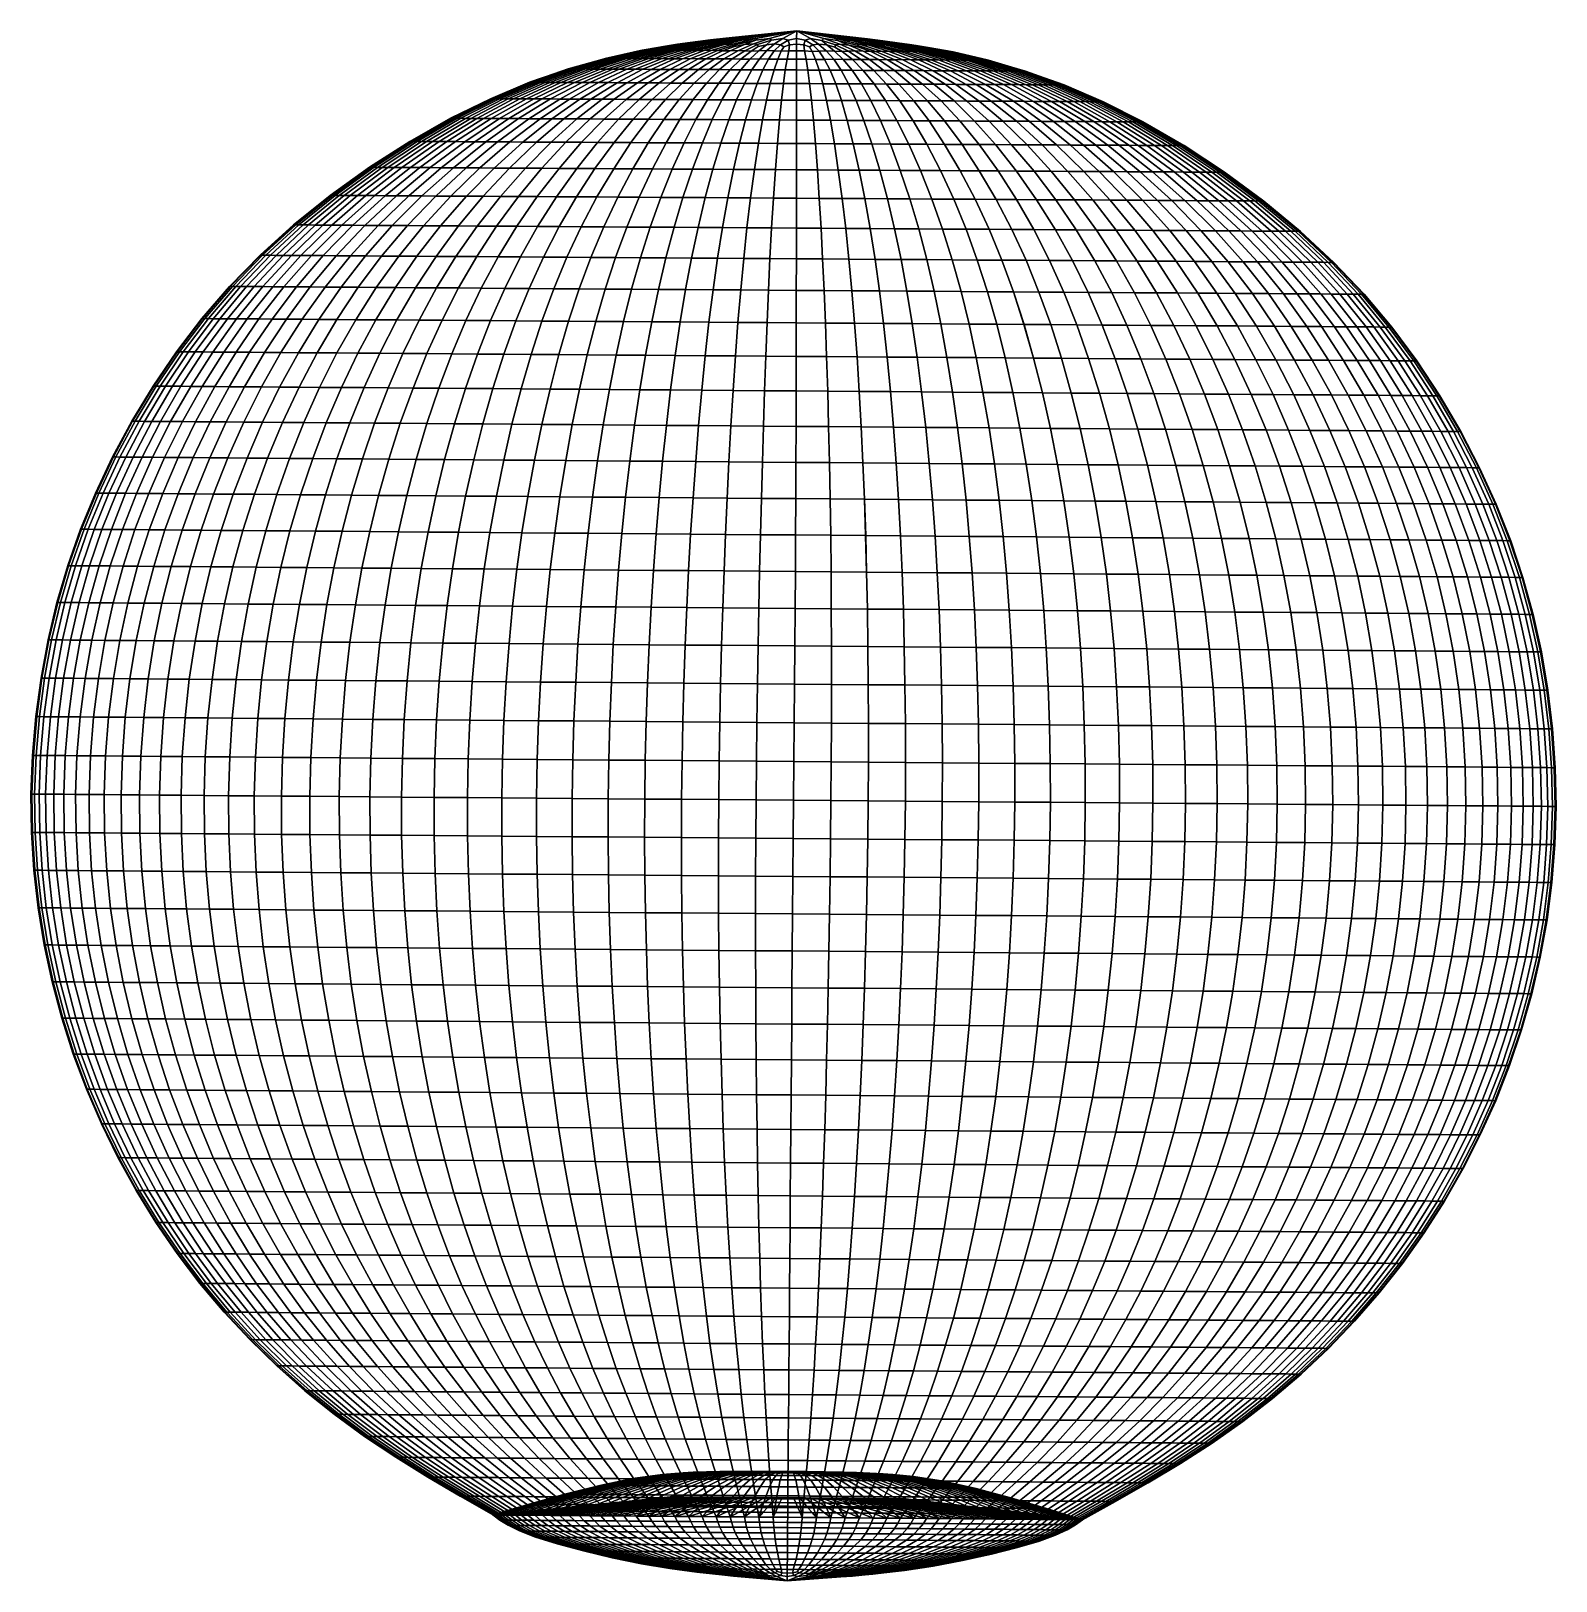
# Model space of a CAD drawing. Extents: x -1.93 to 1.93, y -1.97 to 1.95.
import ezdxf

# ---------------------------------------------------------------- set-up
doc = ezdxf.new("R2010")
doc.units = 0

msp = doc.modelspace()

# ---------------------------------------------------------------- linework, layer by layer
for points in [[(-0.3241, 1.9098, 0.0327), (-0.2912, 1.9148, 0.041), (-0.2099, 1.9258, 0.0215), (-0.2935, 1.9148, 0.0181)], [(-0.3241, 1.9098, -0.0327), (-0.2935, 1.9148, -0.0181), (-0.2099, 1.9258, -0.0215), (-0.2912, 1.9148, -0.041)], [(-0.3114, 1.9098, 0.0969), (-0.2775, 1.9147, 0.0986), (-0.2015, 1.9258, 0.0636), (-0.2842, 1.9147, 0.0766)], [(-0.3114, 1.9098, -0.0969), (-0.2842, 1.9147, -0.0766), (-0.2015, 1.9258, -0.0636), (-0.2775, 1.9147, -0.0986)], [(-0.2935, 1.9148, 0.0181), (-0.2099, 1.9258, 0.0215), (-0.1708, 1.9303, 0), (-0.2774, 1.9167, 0)], [(-0.2935, 1.9148, -0.0181), (-0.2774, 1.9167, 0), (-0.1708, 1.9303, 0), (-0.2099, 1.9258, -0.0215)], [(-0.2912, 1.9148, 0.041), (-0.272, 1.9167, 0.0557), (-0.1673, 1.9303, 0.0349), (-0.2099, 1.9258, 0.0215)], [(-0.2912, 1.9148, -0.041), (-0.2099, 1.9258, -0.0215), (-0.1673, 1.9303, -0.0349), (-0.272, 1.9167, -0.0557)], [(-0.2864, 1.9097, 0.1573), (-0.2528, 1.9146, 0.1524), (-0.1851, 1.9257, 0.1032), (-0.2636, 1.9147, 0.1321)], [(-0.2864, 1.9097, -0.1573), (-0.2636, 1.9147, -0.1321), (-0.1851, 1.9257, -0.1032), (-0.2528, 1.9146, -0.1524)], [(-0.2842, 1.9147, 0.0766), (-0.2015, 1.9258, 0.0636), (-0.1673, 1.9303, 0.0349), (-0.272, 1.9167, 0.0557)], [(-0.2842, 1.9147, -0.0766), (-0.272, 1.9167, -0.0557), (-0.1673, 1.9303, -0.0349), (-0.2015, 1.9258, -0.0636)], [(-0.2775, 1.9147, 0.0986), (-0.2557, 1.9166, 0.1092), (-0.1572, 1.9302, 0.0684), (-0.2015, 1.9258, 0.0636)], [(-0.2775, 1.9147, -0.0986), (-0.2015, 1.9258, -0.0636), (-0.1572, 1.9302, -0.0684), (-0.2557, 1.9166, -0.1092)], [(-0.2636, 1.9147, 0.1321), (-0.1851, 1.9257, 0.1032), (-0.1572, 1.9302, 0.0684), (-0.2557, 1.9166, 0.1092)], [(-0.2636, 1.9147, -0.1321), (-0.2557, 1.9166, -0.1092), (-0.1572, 1.9302, -0.0684), (-0.1851, 1.9257, -0.1032)], [(-0.2528, 1.9146, 0.1524), (-0.2294, 1.9165, 0.1586), (-0.1407, 1.9301, 0.0994), (-0.1851, 1.9257, 0.1032)], [(-0.2528, 1.9146, -0.1524), (-0.1851, 1.9257, -0.1032), (-0.1407, 1.9301, -0.0994), (-0.2294, 1.9165, -0.1586)], [(-0.2501, 1.9095, -0.2117), (-0.2326, 1.9145, -0.1826), (-0.1613, 1.9256, -0.1389), (-0.2181, 1.9145, -0.2004)], [(-0.2501, 1.9095, 0.2117), (-0.2181, 1.9145, 0.2004), (-0.1613, 1.9256, 0.1389), (-0.2326, 1.9145, 0.1826)], [(-0.2326, 1.9145, -0.1826), (-0.2294, 1.9165, -0.1586), (-0.1407, 1.9301, -0.0994), (-0.1613, 1.9256, -0.1389)], [(-0.2326, 1.9145, 0.1826), (-0.1613, 1.9256, 0.1389), (-0.1407, 1.9301, 0.0994), (-0.2294, 1.9165, 0.1586)], [(-0.2181, 1.9145, -0.2004), (-0.1613, 1.9256, -0.1389), (-0.1184, 1.93, -0.1265), (-0.1939, 1.9163, -0.2019)], [(-0.2181, 1.9145, 0.2004), (-0.1939, 1.9163, 0.2019), (-0.1184, 1.93, 0.1265), (-0.1613, 1.9256, 0.1389)], [(-0.2099, 1.9258, 0.0215), (-0.1673, 1.9303, 0.0349), (0.0081, 1.9484, 0), (-0.1708, 1.9303, 0)], [(-0.2099, 1.9258, -0.0215), (-0.1708, 1.9303, 0), (0.0081, 1.9484, 0), (-0.1673, 1.9303, -0.0349)], [(-0.2038, 1.9093, 0.258), (-0.1747, 1.9143, 0.2407), (-0.1309, 1.9255, 0.1693), (-0.1924, 1.9143, 0.2261)], [(-0.2038, 1.9093, -0.258), (-0.1924, 1.9143, -0.2261), (-0.1309, 1.9255, -0.1693), (-0.1747, 1.9143, -0.2407)], [(-0.2015, 1.9258, 0.0636), (-0.1572, 1.9302, 0.0684), (0.0081, 1.9484, 0), (-0.1673, 1.9303, 0.0349)], [(-0.2015, 1.9258, -0.0636), (-0.1673, 1.9303, -0.0349), (0.0081, 1.9484, 0), (-0.1572, 1.9302, -0.0684)], [(-0.1924, 1.9143, 0.2261), (-0.1309, 1.9255, 0.1693), (-0.1184, 1.93, 0.1265), (-0.1939, 1.9163, 0.2019)], [(-0.1924, 1.9143, -0.2261), (-0.1939, 1.9163, -0.2019), (-0.1184, 1.93, -0.1265), (-0.1309, 1.9255, -0.1693)], [(-0.1851, 1.9257, 0.1032), (-0.1407, 1.9301, 0.0994), (0.0081, 1.9484, 0), (-0.1572, 1.9302, 0.0684)], [(-0.1851, 1.9257, -0.1032), (-0.1572, 1.9302, -0.0684), (0.0081, 1.9484, 0), (-0.1407, 1.9301, -0.0994)], [(-0.1747, 1.9143, 0.2407), (-0.1507, 1.9161, 0.2374), (-0.0913, 1.9299, 0.1487), (-0.1309, 1.9255, 0.1693)], [(-0.1747, 1.9143, -0.2407), (-0.1309, 1.9255, -0.1693), (-0.0913, 1.9299, -0.1487), (-0.1507, 1.9161, -0.2374)], [(-0.1613, 1.9256, -0.1389), (-0.1407, 1.9301, -0.0994), (0.0081, 1.9484, 0), (-0.1184, 1.93, -0.1265)], [(-0.1613, 1.9256, 0.1389), (-0.1184, 1.93, 0.1265), (0.0081, 1.9484, 0), (-0.1407, 1.9301, 0.0994)], [(-0.1445, 1.9141, -0.2609), (-0.1507, 1.9161, -0.2374), (-0.0913, 1.9299, -0.1487), (-0.0952, 1.9253, -0.1932)], [(-0.1445, 1.9141, 0.2609), (-0.0952, 1.9253, 0.1932), (-0.0913, 1.9299, 0.1487), (-0.1507, 1.9161, 0.2374)], [(-0.1494, 1.9091, -0.2944), (-0.1445, 1.9141, -0.2609), (-0.0952, 1.9253, -0.1932), (-0.1242, 1.914, -0.2717)], [(-0.1494, 1.9091, 0.2944), (-0.1242, 1.914, 0.2717), (-0.0952, 1.9253, 0.1932), (-0.1445, 1.9141, 0.2609)], [(-0.1309, 1.9255, 0.1693), (-0.0913, 1.9299, 0.1487), (0.0081, 1.9484, 0), (-0.1184, 1.93, 0.1265)], [(-0.1309, 1.9255, -0.1693), (-0.1184, 1.93, -0.1265), (0.0081, 1.9484, 0), (-0.0913, 1.9299, -0.1487)], [(-0.1242, 1.914, -0.2717), (-0.0952, 1.9253, -0.1932), (-0.0604, 1.9298, -0.1653), (-0.1013, 1.9159, -0.2638)], [(-0.1242, 1.914, 0.2717), (-0.1013, 1.9159, 0.2638), (-0.0604, 1.9298, 0.1653), (-0.0952, 1.9253, 0.1932)], [(-0.0907, 1.9139, 0.2856), (-0.0556, 1.9251, 0.2096), (-0.0604, 1.9298, 0.1653), (-0.1013, 1.9159, 0.2638)], [(-0.0907, 1.9139, -0.2856), (-0.1013, 1.9159, -0.2638), (-0.0604, 1.9298, -0.1653), (-0.0556, 1.9251, -0.2096)], [(-0.0952, 1.9253, -0.1932), (-0.0913, 1.9299, -0.1487), (0.0081, 1.9484, 0), (-0.0604, 1.9298, -0.1653)], [(-0.0952, 1.9253, 0.1932), (-0.0604, 1.9298, 0.1653), (0.0081, 1.9484, 0), (-0.0913, 1.9299, 0.1487)], [(-0.089, 1.9088, 0.3195), (-0.0687, 1.9138, 0.2923), (-0.0556, 1.9251, 0.2096), (-0.0907, 1.9139, 0.2856)], [(-0.089, 1.9088, -0.3195), (-0.0907, 1.9139, -0.2856), (-0.0556, 1.9251, -0.2096), (-0.0687, 1.9138, -0.2923)], [(-0.0687, 1.9138, 0.2923), (-0.0477, 1.9157, 0.2801), (-0.0269, 1.9296, 0.1755), (-0.0556, 1.9251, 0.2096)], [(-0.0687, 1.9138, -0.2923), (-0.0556, 1.9251, -0.2096), (-0.0269, 1.9296, -0.1755), (-0.0477, 1.9157, -0.2801)], [(-0.0556, 1.9251, 0.2096), (-0.0269, 1.9296, 0.1755), (0.0081, 1.9484, 0), (-0.0604, 1.9298, 0.1653)], [(-0.0556, 1.9251, -0.2096), (-0.0604, 1.9298, -0.1653), (0.0081, 1.9484, 0), (-0.0269, 1.9296, -0.1755)], [(-0.0331, 1.9136, -0.2994), (-0.0477, 1.9157, -0.2801), (-0.0269, 1.9296, -0.1755), (-0.0135, 1.9249, -0.2181)], [(-0.0331, 1.9136, 0.2994), (-0.0135, 1.9249, 0.2181), (-0.0269, 1.9296, 0.1755), (-0.0477, 1.9157, 0.2801)], [(-0.0248, 1.9085, -0.3324), (-0.0331, 1.9136, -0.2994), (-0.0135, 1.9249, -0.2181), (-0.0102, 1.9135, -0.3017)], [(-0.0248, 1.9085, 0.3324), (-0.0102, 1.9135, 0.3017), (-0.0135, 1.9249, 0.2181), (-0.0331, 1.9136, 0.2994)], [(-0.0135, 1.9249, -0.2181), (-0.0269, 1.9296, -0.1755), (0.0081, 1.9484, 0), (0.008, 1.9295, -0.179)], [(-0.0135, 1.9249, 0.2181), (0.008, 1.9295, 0.179), (0.0081, 1.9484, 0), (-0.0269, 1.9296, 0.1755)], [(-0.0102, 1.9135, -0.3017), (-0.0135, 1.9249, -0.2181), (0.008, 1.9295, -0.179), (0.008, 1.9154, -0.2857)], [(-0.0102, 1.9135, 0.3017), (0.008, 1.9154, 0.2857), (0.008, 1.9295, 0.179), (-0.0135, 1.9249, 0.2181)], [(0.0295, 1.9248, -0.2181), (0.008, 1.9295, -0.179), (0.0081, 1.9484, 0), (0.043, 1.9293, -0.1756)], [(0.0295, 1.9248, 0.2181), (0.043, 1.9293, 0.1756), (0.0081, 1.9484, 0), (0.008, 1.9295, 0.179)], [(0.0261, 1.9134, -0.3018), (0.008, 1.9154, -0.2857), (0.008, 1.9295, -0.179), (0.0295, 1.9248, -0.2181)], [(0.0261, 1.9134, 0.3018), (0.0295, 1.9248, 0.2181), (0.008, 1.9295, 0.179), (0.008, 1.9154, 0.2857)], [(0.2179, 1.9239, -0.0637), (0.1735, 1.9288, -0.0685), (0.0081, 1.9484, 0), (0.1837, 1.9287, -0.0349)], [(0.2263, 1.9239, 0.0215), (0.1872, 1.9287, 0), (0.0081, 1.9484, 0), (0.1837, 1.9287, 0.0349)], [(0.2014, 1.924, 0.1034), (0.1735, 1.9288, 0.0685), (0.0081, 1.9484, 0), (0.1569, 1.9288, 0.0995)], [(0.0716, 1.9246, -0.2098), (0.043, 1.9293, -0.1756), (0.0081, 1.9484, 0), (0.0765, 1.9292, -0.1654)], [(0.1471, 1.9242, 0.1695), (0.1347, 1.9289, 0.1266), (0.0081, 1.9484, 0), (0.1075, 1.929, 0.1489)], [(0.1471, 1.9242, -0.1695), (0.1075, 1.929, -0.1489), (0.0081, 1.9484, 0), (0.1347, 1.9289, -0.1266)], [(0.0716, 1.9246, 0.2098), (0.0765, 1.9292, 0.1654), (0.0081, 1.9484, 0), (0.043, 1.9293, 0.1756)], [(0.2014, 1.924, -0.1034), (0.1569, 1.9288, -0.0995), (0.0081, 1.9484, 0), (0.1735, 1.9288, -0.0685)], [(0.2263, 1.9239, -0.0215), (0.1837, 1.9287, -0.0349), (0.0081, 1.9484, 0), (0.1872, 1.9287, 0)], [(0.2179, 1.9239, 0.0637), (0.1837, 1.9287, 0.0349), (0.0081, 1.9484, 0), (0.1735, 1.9288, 0.0685)], [(0.1775, 1.9241, 0.1391), (0.1569, 1.9288, 0.0995), (0.0081, 1.9484, 0), (0.1347, 1.9289, 0.1266)], [(0.1114, 1.9244, -0.1933), (0.0765, 1.9292, -0.1654), (0.0081, 1.9484, 0), (0.1075, 1.929, -0.1489)], [(0.1114, 1.9244, 0.1933), (0.1075, 1.929, 0.1489), (0.0081, 1.9484, 0), (0.0765, 1.9292, 0.1654)], [(0.1775, 1.9241, -0.1391), (0.1347, 1.9289, -0.1266), (0.0081, 1.9484, 0), (0.1569, 1.9288, -0.0995)], [(0.0407, 1.9082, -0.3324), (0.0261, 1.9134, -0.3018), (0.0295, 1.9248, -0.2181), (0.049, 1.9133, -0.2995)], [(0.0407, 1.9082, 0.3324), (0.049, 1.9133, 0.2995), (0.0295, 1.9248, 0.2181), (0.0261, 1.9134, 0.3018)], [(0.049, 1.9133, -0.2995), (0.0295, 1.9248, -0.2181), (0.043, 1.9293, -0.1756), (0.0637, 1.9152, -0.2802)], [(0.049, 1.9133, 0.2995), (0.0637, 1.9152, 0.2802), (0.043, 1.9293, 0.1756), (0.0295, 1.9248, 0.2181)], [(0.0847, 1.9131, -0.2925), (0.0637, 1.9152, -0.2802), (0.043, 1.9293, -0.1756), (0.0716, 1.9246, -0.2098)], [(0.0847, 1.9131, 0.2925), (0.0716, 1.9246, 0.2098), (0.043, 1.9293, 0.1756), (0.0637, 1.9152, 0.2802)], [(0.1067, 1.913, -0.2858), (0.0716, 1.9246, -0.2098), (0.0765, 1.9292, -0.1654), (0.1173, 1.915, -0.264)], [(0.1067, 1.913, 0.2858), (0.1173, 1.915, 0.264), (0.0765, 1.9292, 0.1654), (0.0716, 1.9246, 0.2098)], [(0.1049, 1.9079, -0.3197), (0.0847, 1.9131, -0.2925), (0.0716, 1.9246, -0.2098), (0.1067, 1.913, -0.2858)], [(0.1049, 1.9079, 0.3197), (0.1067, 1.913, 0.2858), (0.0716, 1.9246, 0.2098), (0.0847, 1.9131, 0.2925)], [(0.1403, 1.9129, -0.2719), (0.1173, 1.915, -0.264), (0.0765, 1.9292, -0.1654), (0.1114, 1.9244, -0.1933)], [(0.1403, 1.9129, 0.2719), (0.1114, 1.9244, 0.1933), (0.0765, 1.9292, 0.1654), (0.1173, 1.915, 0.264)], [(0.1908, 1.9126, 0.2409), (0.1471, 1.9242, 0.1695), (0.1075, 1.929, 0.1489), (0.1668, 1.9147, 0.2377)], [(0.1908, 1.9126, -0.2409), (0.1668, 1.9147, -0.2377), (0.1075, 1.929, -0.1489), (0.1471, 1.9242, -0.1695)], [(0.1606, 1.9128, -0.2611), (0.1114, 1.9244, -0.1933), (0.1075, 1.929, -0.1489), (0.1668, 1.9147, -0.2377)], [(0.1606, 1.9128, 0.2611), (0.1668, 1.9147, 0.2377), (0.1075, 1.929, 0.1489), (0.1114, 1.9244, 0.1933)], [(0.1655, 1.9077, -0.2947), (0.1403, 1.9129, -0.2719), (0.1114, 1.9244, -0.1933), (0.1606, 1.9128, -0.2611)], [(0.1655, 1.9077, 0.2947), (0.1606, 1.9128, 0.2611), (0.1114, 1.9244, 0.1933), (0.1403, 1.9129, 0.2719)], [(0.2086, 1.9126, 0.2263), (0.2101, 1.9145, 0.2021), (0.1347, 1.9289, 0.1266), (0.1471, 1.9242, 0.1695)], [(0.2086, 1.9126, -0.2263), (0.1471, 1.9242, -0.1695), (0.1347, 1.9289, -0.1266), (0.2101, 1.9145, -0.2021)], [(0.2343, 1.9125, 0.2007), (0.1775, 1.9241, 0.1391), (0.1347, 1.9289, 0.1266), (0.2101, 1.9145, 0.2021)], [(0.2343, 1.9125, -0.2007), (0.2101, 1.9145, -0.2021), (0.1347, 1.9289, -0.1266), (0.1775, 1.9241, -0.1391)], [(0.22, 1.9074, 0.2584), (0.2086, 1.9126, 0.2263), (0.1471, 1.9242, 0.1695), (0.1908, 1.9126, 0.2409)], [(0.22, 1.9074, -0.2584), (0.1908, 1.9126, -0.2409), (0.1471, 1.9242, -0.1695), (0.2086, 1.9126, -0.2263)], [(0.2691, 1.9123, 0.1527), (0.2014, 1.924, 0.1034), (0.1569, 1.9288, 0.0995), (0.2457, 1.9144, 0.1588)], [(0.2691, 1.9123, -0.1527), (0.2457, 1.9144, -0.1588), (0.1569, 1.9288, -0.0995), (0.2014, 1.924, -0.1034)], [(0.2489, 1.9124, 0.1829), (0.2457, 1.9144, 0.1588), (0.1569, 1.9288, 0.0995), (0.1775, 1.9241, 0.1391)], [(0.2489, 1.9124, -0.1829), (0.1775, 1.9241, -0.1391), (0.1569, 1.9288, -0.0995), (0.2457, 1.9144, -0.1588)], [(0.2939, 1.9122, -0.0988), (0.2721, 1.9143, -0.1094), (0.1735, 1.9288, -0.0685), (0.2179, 1.9239, -0.0637)], [(0.28, 1.9123, 0.1324), (0.2721, 1.9143, 0.1094), (0.1735, 1.9288, 0.0685), (0.2014, 1.924, 0.1034)], [(0.28, 1.9123, -0.1324), (0.2014, 1.924, -0.1034), (0.1735, 1.9288, -0.0685), (0.2721, 1.9143, -0.1094)], [(0.2939, 1.9122, 0.0988), (0.2179, 1.9239, 0.0637), (0.1735, 1.9288, 0.0685), (0.2721, 1.9143, 0.1094)], [(0.2663, 1.9072, 0.2121), (0.2489, 1.9124, 0.1829), (0.1775, 1.9241, 0.1391), (0.2343, 1.9125, 0.2007)], [(0.2663, 1.9072, -0.2121), (0.2343, 1.9125, -0.2007), (0.1775, 1.9241, -0.1391), (0.2489, 1.9124, -0.1829)], [(0.3006, 1.9122, -0.0767), (0.2179, 1.9239, -0.0637), (0.1837, 1.9287, -0.0349), (0.2884, 1.9142, -0.0558)], [(0.3077, 1.9121, 0.0411), (0.2263, 1.9239, 0.0215), (0.1837, 1.9287, 0.0349), (0.2884, 1.9142, 0.0558)], [(0.3077, 1.9121, -0.0411), (0.2884, 1.9142, -0.0558), (0.1837, 1.9287, -0.0349), (0.2263, 1.9239, -0.0215)], [(0.3006, 1.9122, 0.0767), (0.2884, 1.9142, 0.0558), (0.1837, 1.9287, 0.0349), (0.2179, 1.9239, 0.0637)], [(0.31, 1.9121, 0.0182), (0.2939, 1.9142, 0), (0.1872, 1.9287, 0), (0.2263, 1.9239, 0.0215)], [(0.31, 1.9121, -0.0182), (0.2263, 1.9239, -0.0215), (0.1872, 1.9287, 0), (0.2939, 1.9142, 0)], [(0.3028, 1.9071, 0.1576), (0.28, 1.9123, 0.1324), (0.2014, 1.924, 0.1034), (0.2691, 1.9123, 0.1527)], [(0.3028, 1.9071, -0.1576), (0.2691, 1.9123, -0.1527), (0.2014, 1.924, -0.1034), (0.28, 1.9123, -0.1324)], [(0.3279, 1.907, -0.097), (0.2939, 1.9122, -0.0988), (0.2179, 1.9239, -0.0637), (0.3006, 1.9122, -0.0767)], [(0.3279, 1.907, 0.097), (0.3006, 1.9122, 0.0767), (0.2179, 1.9239, 0.0637), (0.2939, 1.9122, 0.0988)], [(0.3407, 1.9069, 0.0328), (0.31, 1.9121, 0.0182), (0.2263, 1.9239, 0.0215), (0.3077, 1.9121, 0.0411)], [(0.3407, 1.9069, -0.0328), (0.3077, 1.9121, -0.0411), (0.2263, 1.9239, -0.0215), (0.31, 1.9121, -0.0182)], [(-0.3874, 1.8988, 0.0389), (-0.3826, 1.8996, 0.0198), (-0.4754, 1.8791, 0.024), (-0.4768, 1.8788, 0.0477)], [(-0.3874, 1.8988, 0.0389), (-0.4768, 1.8788, 0.0477), (-0.4708, 1.8791, 0.0707), (-0.3789, 1.8996, 0.0568)], [(-0.3874, 1.8988, -0.0389), (-0.3789, 1.8996, -0.0568), (-0.4708, 1.8791, -0.0707), (-0.4768, 1.8788, -0.0477)], [(-0.3874, 1.8988, -0.0389), (-0.4768, 1.8788, -0.0477), (-0.4754, 1.8791, -0.024), (-0.3826, 1.8996, -0.0198)], [(-0.3826, 1.8996, 0.0198), (-0.3768, 1.9004, 0), (-0.4729, 1.8795, 0), (-0.4754, 1.8791, 0.024)], [(-0.3826, 1.8996, -0.0198), (-0.4754, 1.8791, -0.024), (-0.4729, 1.8795, 0), (-0.3768, 1.9004, 0)], [(-0.3789, 1.8996, 0.0568), (-0.4708, 1.8791, 0.0707), (-0.4636, 1.8795, 0.0938), (-0.3694, 1.9003, 0.0751)], [(-0.3789, 1.8996, -0.0568), (-0.3694, 1.9003, -0.0751), (-0.4636, 1.8795, -0.0938), (-0.4708, 1.8791, -0.0707)], [(-0.3712, 1.8995, 0.0956), (-0.3694, 1.9003, 0.0751), (-0.4636, 1.8795, 0.0938), (-0.4614, 1.8791, 0.1179)], [(-0.3712, 1.8995, -0.0956), (-0.4614, 1.8791, -0.1179), (-0.4636, 1.8795, -0.0938), (-0.3694, 1.9003, -0.0751)], [(-0.3723, 1.8988, 0.1153), (-0.3712, 1.8995, 0.0956), (-0.4614, 1.8791, 0.1179), (-0.4582, 1.8787, 0.1414)], [(-0.3723, 1.8988, -0.1153), (-0.4582, 1.8787, -0.1414), (-0.4614, 1.8791, -0.1179), (-0.3712, 1.8995, -0.0956)], [(-0.3723, 1.8988, 0.1153), (-0.4582, 1.8787, 0.1414), (-0.4478, 1.879, 0.1627), (-0.3604, 1.8995, 0.1311)], [(-0.3723, 1.8988, -0.1153), (-0.3604, 1.8995, -0.1311), (-0.4478, 1.879, -0.1627), (-0.4582, 1.8787, -0.1414)], [(-0.3604, 1.8995, 0.1311), (-0.4478, 1.879, 0.1627), (-0.4363, 1.8794, 0.184), (-0.3475, 1.9002, 0.1472)], [(-0.3604, 1.8995, -0.1311), (-0.3475, 1.9002, -0.1472), (-0.4363, 1.8794, -0.184), (-0.4478, 1.879, -0.1627)], [(-0.3453, 1.8994, 0.1677), (-0.3475, 1.9002, 0.1472), (-0.4363, 1.8794, 0.184), (-0.4295, 1.8789, 0.2072)], [(-0.3453, 1.8994, -0.1677), (-0.4295, 1.8789, -0.2072), (-0.4363, 1.8794, -0.184), (-0.3475, 1.9002, -0.1472)], [(-0.3425, 1.8986, 0.1873), (-0.3453, 1.8994, 0.1677), (-0.4295, 1.8789, 0.2072), (-0.4217, 1.8785, 0.2296)], [(-0.3425, 1.8986, -0.1873), (-0.4217, 1.8785, -0.2296), (-0.4295, 1.8789, -0.2072), (-0.3453, 1.8994, -0.1677)], [(-0.3425, 1.8986, 0.1873), (-0.4217, 1.8785, 0.2296), (-0.4074, 1.8788, 0.2485), (-0.3278, 1.8993, 0.2005)], [(-0.3425, 1.8986, -0.1873), (-0.3278, 1.8993, -0.2005), (-0.4074, 1.8788, -0.2485), (-0.4217, 1.8785, -0.2296)], [(-0.3278, 1.8993, 0.2005), (-0.4074, 1.8788, 0.2485), (-0.3919, 1.8792, 0.2671), (-0.312, 1.9001, 0.2138)], [(-0.3278, 1.8993, -0.2005), (-0.312, 1.9001, -0.2138), (-0.3919, 1.8792, -0.2671), (-0.4074, 1.8788, -0.2485)], [(-0.3058, 1.8992, -0.2334), (-0.3807, 1.8787, -0.2885), (-0.3919, 1.8792, -0.2671), (-0.312, 1.9001, -0.2138)], [(-0.3058, 1.8992, 0.2334), (-0.312, 1.9001, 0.2138), (-0.3919, 1.8792, 0.2671), (-0.3807, 1.8787, 0.2885)], [(-0.3241, 1.9098, 0.0327), (-0.2935, 1.9148, 0.0181), (-0.3826, 1.8996, 0.0198), (-0.3874, 1.8988, 0.0389)], [(-0.3241, 1.9098, 0.0327), (-0.3874, 1.8988, 0.0389), (-0.3789, 1.8996, 0.0568), (-0.2912, 1.9148, 0.041)], [(-0.3241, 1.9098, -0.0327), (-0.2912, 1.9148, -0.041), (-0.3789, 1.8996, -0.0568), (-0.3874, 1.8988, -0.0389)], [(-0.3241, 1.9098, -0.0327), (-0.3874, 1.8988, -0.0389), (-0.3826, 1.8996, -0.0198), (-0.2935, 1.9148, -0.0181)], [(-0.2935, 1.9148, 0.0181), (-0.2774, 1.9167, 0), (-0.3768, 1.9004, 0), (-0.3826, 1.8996, 0.0198)], [(-0.2935, 1.9148, -0.0181), (-0.3826, 1.8996, -0.0198), (-0.3768, 1.9004, 0), (-0.2774, 1.9167, 0)], [(-0.2993, 1.8984, -0.2521), (-0.3687, 1.8783, -0.309), (-0.3807, 1.8787, -0.2885), (-0.3058, 1.8992, -0.2334)], [(-0.2993, 1.8984, 0.2521), (-0.3058, 1.8992, 0.2334), (-0.3807, 1.8787, 0.2885), (-0.3687, 1.8783, 0.309)], [(-0.2912, 1.9148, 0.041), (-0.3789, 1.8996, 0.0568), (-0.3694, 1.9003, 0.0751), (-0.272, 1.9167, 0.0557)], [(-0.2912, 1.9148, -0.041), (-0.272, 1.9167, -0.0557), (-0.3694, 1.9003, -0.0751), (-0.3789, 1.8996, -0.0568)], [(-0.3114, 1.9098, 0.0969), (-0.2842, 1.9147, 0.0766), (-0.3712, 1.8995, 0.0956), (-0.3723, 1.8988, 0.1153)], [(-0.3114, 1.9098, 0.0969), (-0.3723, 1.8988, 0.1153), (-0.3604, 1.8995, 0.1311), (-0.2775, 1.9147, 0.0986)], [(-0.3114, 1.9098, -0.0969), (-0.2775, 1.9147, -0.0986), (-0.3604, 1.8995, -0.1311), (-0.3723, 1.8988, -0.1153)], [(-0.3114, 1.9098, -0.0969), (-0.3723, 1.8988, -0.1153), (-0.3712, 1.8995, -0.0956), (-0.2842, 1.9147, -0.0766)], [(-0.2842, 1.9147, 0.0766), (-0.272, 1.9167, 0.0557), (-0.3694, 1.9003, 0.0751), (-0.3712, 1.8995, 0.0956)], [(-0.2842, 1.9147, -0.0766), (-0.3712, 1.8995, -0.0956), (-0.3694, 1.9003, -0.0751), (-0.272, 1.9167, -0.0557)], [(-0.2993, 1.8984, -0.2521), (-0.2823, 1.8991, -0.2622), (-0.351, 1.8786, -0.3248), (-0.3687, 1.8783, -0.309)], [(-0.2993, 1.8984, 0.2521), (-0.3687, 1.8783, 0.309), (-0.351, 1.8786, 0.3248), (-0.2823, 1.8991, 0.2622)], [(-0.2775, 1.9147, 0.0986), (-0.3604, 1.8995, 0.1311), (-0.3475, 1.9002, 0.1472), (-0.2557, 1.9166, 0.1092)], [(-0.2775, 1.9147, -0.0986), (-0.2557, 1.9166, -0.1092), (-0.3475, 1.9002, -0.1472), (-0.3604, 1.8995, -0.1311)], [(-0.2823, 1.8991, -0.2622), (-0.2642, 1.8998, -0.2721), (-0.3322, 1.8789, -0.34), (-0.351, 1.8786, -0.3248)], [(-0.2823, 1.8991, 0.2622), (-0.351, 1.8786, 0.3248), (-0.3322, 1.8789, 0.34), (-0.2642, 1.8998, 0.2721)], [(-0.2636, 1.9147, 0.1321), (-0.2557, 1.9166, 0.1092), (-0.3475, 1.9002, 0.1472), (-0.3453, 1.8994, 0.1677)], [(-0.2636, 1.9147, -0.1321), (-0.3453, 1.8994, -0.1677), (-0.3475, 1.9002, -0.1472), (-0.2557, 1.9166, -0.1092)], [(-0.2864, 1.9097, 0.1573), (-0.2636, 1.9147, 0.1321), (-0.3453, 1.8994, 0.1677), (-0.3425, 1.8986, 0.1873)], [(-0.2864, 1.9097, -0.1573), (-0.3425, 1.8986, -0.1873), (-0.3453, 1.8994, -0.1677), (-0.2636, 1.9147, -0.1321)], [(-0.2864, 1.9097, 0.1573), (-0.3425, 1.8986, 0.1873), (-0.3278, 1.8993, 0.2005), (-0.2528, 1.9146, 0.1524)], [(-0.2864, 1.9097, -0.1573), (-0.2528, 1.9146, -0.1524), (-0.3278, 1.8993, -0.2005), (-0.3425, 1.8986, -0.1873)], [(-0.2543, 1.899, 0.2902), (-0.2642, 1.8998, 0.2721), (-0.3322, 1.8789, 0.34), (-0.317, 1.8784, 0.3588)], [(-0.2543, 1.899, -0.2902), (-0.317, 1.8784, -0.3588), (-0.3322, 1.8789, -0.34), (-0.2642, 1.8998, -0.2721)], [(-0.2528, 1.9146, 0.1524), (-0.3278, 1.8993, 0.2005), (-0.312, 1.9001, 0.2138), (-0.2294, 1.9165, 0.1586)], [(-0.2528, 1.9146, -0.1524), (-0.2294, 1.9165, -0.1586), (-0.312, 1.9001, -0.2138), (-0.3278, 1.8993, -0.2005)], [(-0.2442, 1.8982, 0.3072), (-0.2543, 1.899, 0.2902), (-0.317, 1.8784, 0.3588), (-0.3012, 1.878, 0.3766)], [(-0.2442, 1.8982, -0.3072), (-0.3012, 1.878, -0.3766), (-0.317, 1.8784, -0.3588), (-0.2543, 1.899, -0.2902)], [(-0.2326, 1.9145, -0.1826), (-0.3058, 1.8992, -0.2334), (-0.312, 1.9001, -0.2138), (-0.2294, 1.9165, -0.1586)], [(-0.2326, 1.9145, 0.1826), (-0.2294, 1.9165, 0.1586), (-0.312, 1.9001, 0.2138), (-0.3058, 1.8992, 0.2334)], [(-0.2501, 1.9095, -0.2117), (-0.2993, 1.8984, -0.2521), (-0.3058, 1.8992, -0.2334), (-0.2326, 1.9145, -0.1826)], [(-0.2501, 1.9095, 0.2117), (-0.2326, 1.9145, 0.1826), (-0.3058, 1.8992, 0.2334), (-0.2993, 1.8984, 0.2521)], [(-0.2442, 1.8982, 0.3072), (-0.3012, 1.878, 0.3766), (-0.2808, 1.8783, 0.3886), (-0.2256, 1.8989, 0.3138)], [(-0.2442, 1.8982, -0.3072), (-0.2256, 1.8989, -0.3138), (-0.2808, 1.8783, -0.3886), (-0.3012, 1.878, -0.3766)], [(-0.2501, 1.9095, -0.2117), (-0.2181, 1.9145, -0.2004), (-0.2823, 1.8991, -0.2622), (-0.2993, 1.8984, -0.2521)], [(-0.2501, 1.9095, 0.2117), (-0.2993, 1.8984, 0.2521), (-0.2823, 1.8991, 0.2622), (-0.2181, 1.9145, 0.2004)], [(-0.2181, 1.9145, -0.2004), (-0.1939, 1.9163, -0.2019), (-0.2642, 1.8998, -0.2721), (-0.2823, 1.8991, -0.2622)], [(-0.2181, 1.9145, 0.2004), (-0.2823, 1.8991, 0.2622), (-0.2642, 1.8998, 0.2721), (-0.1939, 1.9163, 0.2019)], [(-0.2256, 1.8989, 0.3138), (-0.2808, 1.8783, 0.3886), (-0.2594, 1.8785, 0.3999), (-0.2059, 1.8996, 0.32)], [(-0.2256, 1.8989, -0.3138), (-0.2059, 1.8996, -0.32), (-0.2594, 1.8785, -0.3999), (-0.2808, 1.8783, -0.3886)], [(-0.1924, 1.9143, 0.2261), (-0.1939, 1.9163, 0.2019), (-0.2642, 1.8998, 0.2721), (-0.2543, 1.899, 0.2902)], [(-0.1924, 1.9143, -0.2261), (-0.2543, 1.899, -0.2902), (-0.2642, 1.8998, -0.2721), (-0.1939, 1.9163, -0.2019)], [(-0.1927, 1.8987, -0.3358), (-0.2408, 1.8781, -0.4154), (-0.2594, 1.8785, -0.3999), (-0.2059, 1.8996, -0.32)], [(-0.1927, 1.8987, 0.3358), (-0.2059, 1.8996, 0.32), (-0.2594, 1.8785, 0.3999), (-0.2408, 1.8781, 0.4154)], [(-0.2038, 1.9093, 0.258), (-0.1924, 1.9143, 0.2261), (-0.2543, 1.899, 0.2902), (-0.2442, 1.8982, 0.3072)], [(-0.2038, 1.9093, -0.258), (-0.2442, 1.8982, -0.3072), (-0.2543, 1.899, -0.2902), (-0.1924, 1.9143, -0.2261)], [(-0.2038, 1.9093, 0.258), (-0.2442, 1.8982, 0.3072), (-0.2256, 1.8989, 0.3138), (-0.1747, 1.9143, 0.2407)], [(-0.2038, 1.9093, -0.258), (-0.1747, 1.9143, -0.2407), (-0.2256, 1.8989, -0.3138), (-0.2442, 1.8982, -0.3072)], [(-0.1795, 1.8979, -0.3505), (-0.2219, 1.8776, -0.4297), (-0.2408, 1.8781, -0.4154), (-0.1927, 1.8987, -0.3358)], [(-0.1795, 1.8979, 0.3505), (-0.1927, 1.8987, 0.3358), (-0.2408, 1.8781, 0.4154), (-0.2219, 1.8776, 0.4297)], [(-0.1747, 1.9143, 0.2407), (-0.2256, 1.8989, 0.3138), (-0.2059, 1.8996, 0.32), (-0.1507, 1.9161, 0.2374)], [(-0.1747, 1.9143, -0.2407), (-0.1507, 1.9161, -0.2374), (-0.2059, 1.8996, -0.32), (-0.2256, 1.8989, -0.3138)], [(-0.1795, 1.8979, -0.3505), (-0.1599, 1.8986, -0.3534), (-0.1994, 1.8779, -0.4375), (-0.2219, 1.8776, -0.4297)], [(-0.1795, 1.8979, 0.3505), (-0.2219, 1.8776, 0.4297), (-0.1994, 1.8779, 0.4375), (-0.1599, 1.8986, 0.3534)], [(-0.1445, 1.9141, -0.2609), (-0.1927, 1.8987, -0.3358), (-0.2059, 1.8996, -0.32), (-0.1507, 1.9161, -0.2374)], [(-0.1445, 1.9141, 0.2609), (-0.1507, 1.9161, 0.2374), (-0.2059, 1.8996, 0.32), (-0.1927, 1.8987, 0.3358)], [(-0.1599, 1.8986, -0.3534), (-0.1394, 1.8993, -0.3556), (-0.1762, 1.8782, -0.4444), (-0.1994, 1.8779, -0.4375)], [(-0.1599, 1.8986, 0.3534), (-0.1994, 1.8779, 0.4375), (-0.1762, 1.8782, 0.4444), (-0.1394, 1.8993, 0.3556)], [(-0.1494, 1.9091, -0.2944), (-0.1795, 1.8979, -0.3505), (-0.1927, 1.8987, -0.3358), (-0.1445, 1.9141, -0.2609)], [(-0.1494, 1.9091, 0.2944), (-0.1445, 1.9141, 0.2609), (-0.1927, 1.8987, 0.3358), (-0.1795, 1.8979, 0.3505)], [(-0.1494, 1.9091, -0.2944), (-0.1242, 1.914, -0.2717), (-0.1599, 1.8986, -0.3534), (-0.1795, 1.8979, -0.3505)], [(-0.1494, 1.9091, 0.2944), (-0.1795, 1.8979, 0.3505), (-0.1599, 1.8986, 0.3534), (-0.1242, 1.914, 0.2717)], [(-0.1233, 1.8984, 0.3686), (-0.1394, 1.8993, 0.3556), (-0.1762, 1.8782, 0.4444), (-0.155, 1.8777, 0.456)], [(-0.1233, 1.8984, -0.3686), (-0.155, 1.8777, -0.456), (-0.1762, 1.8782, -0.4444), (-0.1394, 1.8993, -0.3556)], [(-0.1242, 1.914, -0.2717), (-0.1013, 1.9159, -0.2638), (-0.1394, 1.8993, -0.3556), (-0.1599, 1.8986, -0.3534)], [(-0.1242, 1.914, 0.2717), (-0.1599, 1.8986, 0.3534), (-0.1394, 1.8993, 0.3556), (-0.1013, 1.9159, 0.2638)], [(-0.1075, 1.8976, 0.3804), (-0.1233, 1.8984, 0.3686), (-0.155, 1.8777, 0.456), (-0.1336, 1.8772, 0.4664)], [(-0.1075, 1.8976, -0.3804), (-0.1336, 1.8772, -0.4664), (-0.155, 1.8777, -0.456), (-0.1233, 1.8984, -0.3686)], [(-0.0907, 1.9139, 0.2856), (-0.1013, 1.9159, 0.2638), (-0.1394, 1.8993, 0.3556), (-0.1233, 1.8984, 0.3686)], [(-0.0907, 1.9139, -0.2856), (-0.1233, 1.8984, -0.3686), (-0.1394, 1.8993, -0.3556), (-0.1013, 1.9159, -0.2638)], [(-0.1075, 1.8976, 0.3804), (-0.1336, 1.8772, 0.4664), (-0.1101, 1.8775, 0.4696), (-0.0878, 1.8983, 0.3794)], [(-0.1075, 1.8976, -0.3804), (-0.0878, 1.8983, -0.3794), (-0.1101, 1.8775, -0.4696), (-0.1336, 1.8772, -0.4664)], [(-0.089, 1.9088, 0.3195), (-0.0907, 1.9139, 0.2856), (-0.1233, 1.8984, 0.3686), (-0.1075, 1.8976, 0.3804)], [(-0.089, 1.9088, -0.3195), (-0.1075, 1.8976, -0.3804), (-0.1233, 1.8984, -0.3686), (-0.0907, 1.9139, -0.2856)], [(-0.0878, 1.8983, 0.3794), (-0.1101, 1.8775, 0.4696), (-0.086, 1.8778, 0.4719), (-0.0672, 1.899, 0.3776)], [(-0.0878, 1.8983, -0.3794), (-0.0672, 1.899, -0.3776), (-0.086, 1.8778, -0.4719), (-0.1101, 1.8775, -0.4696)], [(-0.089, 1.9088, 0.3195), (-0.1075, 1.8976, 0.3804), (-0.0878, 1.8983, 0.3794), (-0.0687, 1.9138, 0.2923)], [(-0.089, 1.9088, -0.3195), (-0.0687, 1.9138, -0.2923), (-0.0878, 1.8983, -0.3794), (-0.1075, 1.8976, -0.3804)], [(-0.0687, 1.9138, 0.2923), (-0.0878, 1.8983, 0.3794), (-0.0672, 1.899, 0.3776), (-0.0477, 1.9157, 0.2801)], [(-0.0687, 1.9138, -0.2923), (-0.0477, 1.9157, -0.2801), (-0.0672, 1.899, -0.3776), (-0.0878, 1.8983, -0.3794)], [(-0.0489, 1.8981, -0.3872), (-0.0629, 1.8773, -0.4791), (-0.086, 1.8778, -0.4719), (-0.0672, 1.899, -0.3776)], [(-0.0489, 1.8981, 0.3872), (-0.0672, 1.899, 0.3776), (-0.086, 1.8778, 0.4719), (-0.0629, 1.8773, 0.4791)], [(-0.0331, 1.9136, -0.2994), (-0.0489, 1.8981, -0.3872), (-0.0672, 1.899, -0.3776), (-0.0477, 1.9157, -0.2801)], [(-0.0331, 1.9136, 0.2994), (-0.0477, 1.9157, 0.2801), (-0.0672, 1.899, 0.3776), (-0.0489, 1.8981, 0.3872)], [(-0.0311, 1.8972, -0.3957), (-0.04, 1.8768, -0.4851), (-0.0629, 1.8773, -0.4791), (-0.0489, 1.8981, -0.3872)], [(-0.0311, 1.8972, 0.3957), (-0.0489, 1.8981, 0.3872), (-0.0629, 1.8773, 0.4791), (-0.04, 1.8768, 0.4851)], [(-0.0248, 1.9085, -0.3324), (-0.0311, 1.8972, -0.3957), (-0.0489, 1.8981, -0.3872), (-0.0331, 1.9136, -0.2994)], [(-0.0248, 1.9085, 0.3324), (-0.0331, 1.9136, 0.2994), (-0.0489, 1.8981, 0.3872), (-0.0311, 1.8972, 0.3957)], [(-0.0311, 1.8972, -0.3957), (-0.0119, 1.8979, -0.3908), (-0.0163, 1.877, -0.4837), (-0.04, 1.8768, -0.4851)], [(-0.0311, 1.8972, 0.3957), (-0.04, 1.8768, 0.4851), (-0.0163, 1.877, 0.4837), (-0.0119, 1.8979, 0.3908)], [(-0.0248, 1.9085, -0.3324), (-0.0102, 1.9135, -0.3017), (-0.0119, 1.8979, -0.3908), (-0.0311, 1.8972, -0.3957)], [(-0.0248, 1.9085, 0.3324), (-0.0311, 1.8972, 0.3957), (-0.0119, 1.8979, 0.3908), (-0.0102, 1.9135, 0.3017)], [(-0.0119, 1.8979, -0.3908), (0.0079, 1.8986, -0.3851), (0.0078, 1.8773, -0.4812), (-0.0163, 1.877, -0.4837)], [(-0.0119, 1.8979, 0.3908), (-0.0163, 1.877, 0.4837), (0.0078, 1.8773, 0.4812), (0.0079, 1.8986, 0.3851)], [(-0.0102, 1.9135, -0.3017), (0.008, 1.9154, -0.2857), (0.0079, 1.8986, -0.3851), (-0.0119, 1.8979, -0.3908)], [(-0.0102, 1.9135, 0.3017), (-0.0119, 1.8979, 0.3908), (0.0079, 1.8986, 0.3851), (0.008, 1.9154, 0.2857)], [(0.0277, 1.8978, -0.3909), (0.0319, 1.8768, -0.4838), (0.0078, 1.8773, -0.4812), (0.0079, 1.8986, -0.3851)], [(0.0277, 1.8978, 0.3909), (0.0079, 1.8986, 0.3851), (0.0078, 1.8773, 0.4812), (0.0319, 1.8768, 0.4838)], [(0.0261, 1.9134, -0.3018), (0.0277, 1.8978, -0.3909), (0.0079, 1.8986, -0.3851), (0.008, 1.9154, -0.2857)], [(0.0261, 1.9134, 0.3018), (0.008, 1.9154, 0.2857), (0.0079, 1.8986, 0.3851), (0.0277, 1.8978, 0.3909)], [(0.0407, 1.9082, -0.3324), (0.0469, 1.8969, -0.3958), (0.0277, 1.8978, -0.3909), (0.0261, 1.9134, -0.3018)], [(0.0407, 1.9082, 0.3324), (0.0261, 1.9134, 0.3018), (0.0277, 1.8978, 0.3909), (0.0469, 1.8969, 0.3958)], [(0.0469, 1.8969, -0.3958), (0.0556, 1.8763, -0.4852), (0.0319, 1.8768, -0.4838), (0.0277, 1.8978, -0.3909)], [(0.0469, 1.8969, 0.3958), (0.0277, 1.8978, 0.3909), (0.0319, 1.8768, 0.4838), (0.0556, 1.8763, 0.4852)], [(0.0407, 1.9082, -0.3324), (0.049, 1.9133, -0.2995), (0.0647, 1.8976, -0.3873), (0.0469, 1.8969, -0.3958)], [(0.0407, 1.9082, 0.3324), (0.0469, 1.8969, 0.3958), (0.0647, 1.8976, 0.3873), (0.049, 1.9133, 0.2995)], [(0.0469, 1.8969, -0.3958), (0.0647, 1.8976, -0.3873), (0.0786, 1.8766, -0.4792), (0.0556, 1.8763, -0.4852)], [(0.0469, 1.8969, 0.3958), (0.0556, 1.8763, 0.4852), (0.0786, 1.8766, 0.4792), (0.0647, 1.8976, 0.3873)], [(0.049, 1.9133, -0.2995), (0.0637, 1.9152, -0.2802), (0.083, 1.8983, -0.3777), (0.0647, 1.8976, -0.3873)], [(0.049, 1.9133, 0.2995), (0.0647, 1.8976, 0.3873), (0.083, 1.8983, 0.3777), (0.0637, 1.9152, 0.2802)], [(0.0847, 1.9131, -0.2925), (0.1036, 1.8974, -0.3796), (0.083, 1.8983, -0.3777), (0.0637, 1.9152, -0.2802)], [(0.0847, 1.9131, 0.2925), (0.0637, 1.9152, 0.2802), (0.083, 1.8983, 0.3777), (0.1036, 1.8974, 0.3796)], [(0.0647, 1.8976, -0.3873), (0.083, 1.8983, -0.3777), (0.1017, 1.8769, -0.4721), (0.0786, 1.8766, -0.4792)], [(0.0647, 1.8976, 0.3873), (0.0786, 1.8766, 0.4792), (0.1017, 1.8769, 0.4721), (0.083, 1.8983, 0.3777)], [(0.1036, 1.8974, -0.3796), (0.1258, 1.8764, -0.4699), (0.1017, 1.8769, -0.4721), (0.083, 1.8983, -0.3777)], [(0.1036, 1.8974, 0.3796), (0.083, 1.8983, 0.3777), (0.1017, 1.8769, 0.4721), (0.1258, 1.8764, 0.4699)], [(0.1049, 1.9079, -0.3197), (0.1234, 1.8965, -0.3806), (0.1036, 1.8974, -0.3796), (0.0847, 1.9131, -0.2925)], [(0.1049, 1.9079, 0.3197), (0.0847, 1.9131, 0.2925), (0.1036, 1.8974, 0.3796), (0.1234, 1.8965, 0.3806)], [(0.1234, 1.8965, -0.3806), (0.1494, 1.8759, -0.4666), (0.1258, 1.8764, -0.4699), (0.1036, 1.8974, -0.3796)], [(0.1234, 1.8965, 0.3806), (0.1036, 1.8974, 0.3796), (0.1258, 1.8764, 0.4699), (0.1494, 1.8759, 0.4666)], [(0.1049, 1.9079, -0.3197), (0.1067, 1.913, -0.2858), (0.1392, 1.8973, -0.3688), (0.1234, 1.8965, -0.3806)], [(0.1049, 1.9079, 0.3197), (0.1234, 1.8965, 0.3806), (0.1392, 1.8973, 0.3688), (0.1067, 1.913, 0.2858)], [(0.1067, 1.913, -0.2858), (0.1173, 1.915, -0.264), (0.1553, 1.898, -0.3559), (0.1392, 1.8973, -0.3688)], [(0.1067, 1.913, 0.2858), (0.1392, 1.8973, 0.3688), (0.1553, 1.898, 0.3559), (0.1173, 1.915, 0.264)], [(0.1403, 1.9129, -0.2719), (0.1759, 1.8971, -0.3537), (0.1553, 1.898, -0.3559), (0.1173, 1.915, -0.264)], [(0.1403, 1.9129, 0.2719), (0.1173, 1.915, 0.264), (0.1553, 1.898, 0.3559), (0.1759, 1.8971, 0.3537)], [(0.1234, 1.8965, -0.3806), (0.1392, 1.8973, -0.3688), (0.1708, 1.8762, -0.4563), (0.1494, 1.8759, -0.4666)], [(0.1234, 1.8965, 0.3806), (0.1494, 1.8759, 0.4666), (0.1708, 1.8762, 0.4563), (0.1392, 1.8973, 0.3688)], [(0.1392, 1.8973, -0.3688), (0.1553, 1.898, -0.3559), (0.192, 1.8765, -0.4448), (0.1708, 1.8762, -0.4563)], [(0.1392, 1.8973, 0.3688), (0.1708, 1.8762, 0.4563), (0.192, 1.8765, 0.4448), (0.1553, 1.898, 0.3559)], [(0.1655, 1.9077, -0.2947), (0.1954, 1.8962, -0.3509), (0.1759, 1.8971, -0.3537), (0.1403, 1.9129, -0.2719)], [(0.1655, 1.9077, 0.2947), (0.1403, 1.9129, 0.2719), (0.1759, 1.8971, 0.3537), (0.1954, 1.8962, 0.3509)], [(0.1759, 1.8971, -0.3537), (0.2153, 1.876, -0.4379), (0.192, 1.8765, -0.4448), (0.1553, 1.898, -0.3559)], [(0.1759, 1.8971, 0.3537), (0.1553, 1.898, 0.3559), (0.192, 1.8765, 0.4448), (0.2153, 1.876, 0.4379)], [(0.1606, 1.9128, -0.2611), (0.1668, 1.9147, -0.2377), (0.222, 1.8977, -0.3204), (0.2087, 1.8969, -0.3362)], [(0.1606, 1.9128, 0.2611), (0.2087, 1.8969, 0.3362), (0.222, 1.8977, 0.3204), (0.1668, 1.9147, 0.2377)], [(0.1655, 1.9077, -0.2947), (0.1606, 1.9128, -0.2611), (0.2087, 1.8969, -0.3362), (0.1954, 1.8962, -0.3509)], [(0.1655, 1.9077, 0.2947), (0.1954, 1.8962, 0.3509), (0.2087, 1.8969, 0.3362), (0.1606, 1.9128, 0.2611)], [(0.1908, 1.9126, 0.2409), (0.1668, 1.9147, 0.2377), (0.222, 1.8977, 0.3204), (0.2417, 1.8968, 0.3142)], [(0.1908, 1.9126, -0.2409), (0.2417, 1.8968, -0.3142), (0.222, 1.8977, -0.3204), (0.1668, 1.9147, -0.2377)], [(0.1954, 1.8962, -0.3509), (0.2377, 1.8755, -0.4301), (0.2153, 1.876, -0.4379), (0.1759, 1.8971, -0.3537)], [(0.1954, 1.8962, 0.3509), (0.1759, 1.8971, 0.3537), (0.2153, 1.876, 0.4379), (0.2377, 1.8755, 0.4301)], [(0.22, 1.9074, 0.2584), (0.1908, 1.9126, 0.2409), (0.2417, 1.8968, 0.3142), (0.2603, 1.8959, 0.3076)], [(0.22, 1.9074, -0.2584), (0.2603, 1.8959, -0.3076), (0.2417, 1.8968, -0.3142), (0.1908, 1.9126, -0.2409)], [(0.1954, 1.8962, -0.3509), (0.2087, 1.8969, -0.3362), (0.2567, 1.8758, -0.4158), (0.2377, 1.8755, -0.4301)], [(0.1954, 1.8962, 0.3509), (0.2377, 1.8755, 0.4301), (0.2567, 1.8758, 0.4158), (0.2087, 1.8969, 0.3362)], [(0.2086, 1.9126, 0.2263), (0.2704, 1.8967, 0.2906), (0.2804, 1.8974, 0.2725), (0.2101, 1.9145, 0.2021)], [(0.2086, 1.9126, -0.2263), (0.2101, 1.9145, -0.2021), (0.2804, 1.8974, -0.2725), (0.2704, 1.8967, -0.2906)], [(0.22, 1.9074, 0.2584), (0.2603, 1.8959, 0.3076), (0.2704, 1.8967, 0.2906), (0.2086, 1.9126, 0.2263)], [(0.22, 1.9074, -0.2584), (0.2086, 1.9126, -0.2263), (0.2704, 1.8967, -0.2906), (0.2603, 1.8959, -0.3076)], [(0.2087, 1.8969, -0.3362), (0.222, 1.8977, -0.3204), (0.2753, 1.8761, -0.4003), (0.2567, 1.8758, -0.4158)], [(0.2087, 1.8969, 0.3362), (0.2567, 1.8758, 0.4158), (0.2753, 1.8761, 0.4003), (0.222, 1.8977, 0.3204)], [(0.2343, 1.9125, 0.2007), (0.2101, 1.9145, 0.2021), (0.2804, 1.8974, 0.2725), (0.2985, 1.8965, 0.2626)], [(0.2343, 1.9125, -0.2007), (0.2985, 1.8965, -0.2626), (0.2804, 1.8974, -0.2725), (0.2101, 1.9145, -0.2021)], [(0.2417, 1.8968, 0.3142), (0.222, 1.8977, 0.3204), (0.2753, 1.8761, 0.4003), (0.2968, 1.8756, 0.3891)], [(0.2417, 1.8968, -0.3142), (0.2968, 1.8756, -0.3891), (0.2753, 1.8761, -0.4003), (0.222, 1.8977, -0.3204)], [(0.2663, 1.9072, 0.2121), (0.2343, 1.9125, 0.2007), (0.2985, 1.8965, 0.2626), (0.3155, 1.8957, 0.2525)], [(0.2663, 1.9072, -0.2121), (0.3155, 1.8957, -0.2525), (0.2985, 1.8965, -0.2626), (0.2343, 1.9125, -0.2007)], [(0.2603, 1.8959, 0.3076), (0.2417, 1.8968, 0.3142), (0.2968, 1.8756, 0.3891), (0.3173, 1.8751, 0.3771)], [(0.2603, 1.8959, -0.3076), (0.3173, 1.8751, -0.3771), (0.2968, 1.8756, -0.3891), (0.2417, 1.8968, -0.3142)], [(0.2691, 1.9123, 0.1527), (0.2457, 1.9144, 0.1588), (0.3283, 1.8972, 0.2141), (0.3442, 1.8963, 0.2008)], [(0.2691, 1.9123, -0.1527), (0.3442, 1.8963, -0.2008), (0.3283, 1.8972, -0.2141), (0.2457, 1.9144, -0.1588)], [(0.2489, 1.9124, 0.1829), (0.3221, 1.8964, 0.2338), (0.3283, 1.8972, 0.2141), (0.2457, 1.9144, 0.1588)], [(0.2489, 1.9124, -0.1829), (0.2457, 1.9144, -0.1588), (0.3283, 1.8972, -0.2141), (0.3221, 1.8964, -0.2338)], [(0.2663, 1.9072, 0.2121), (0.3155, 1.8957, 0.2525), (0.3221, 1.8964, 0.2338), (0.2489, 1.9124, 0.1829)], [(0.2663, 1.9072, -0.2121), (0.2489, 1.9124, -0.1829), (0.3221, 1.8964, -0.2338), (0.3155, 1.8957, -0.2525)], [(0.2603, 1.8959, 0.3076), (0.3173, 1.8751, 0.3771), (0.3331, 1.8755, 0.3593), (0.2704, 1.8967, 0.2906)], [(0.2603, 1.8959, -0.3076), (0.2704, 1.8967, -0.2906), (0.3331, 1.8755, -0.3593), (0.3173, 1.8751, -0.3771)], [(0.3028, 1.9071, 0.1576), (0.2691, 1.9123, 0.1527), (0.3442, 1.8963, 0.2008), (0.3589, 1.8955, 0.1876)], [(0.3028, 1.9071, -0.1576), (0.3589, 1.8955, -0.1876), (0.3442, 1.8963, -0.2008), (0.2691, 1.9123, -0.1527)], [(0.2704, 1.8967, 0.2906), (0.3331, 1.8755, 0.3593), (0.3483, 1.8758, 0.3405), (0.2804, 1.8974, 0.2725)], [(0.2704, 1.8967, -0.2906), (0.2804, 1.8974, -0.2725), (0.3483, 1.8758, -0.3405), (0.3331, 1.8755, -0.3593)], [(0.2939, 1.9122, -0.0988), (0.3769, 1.8962, -0.1314), (0.364, 1.897, -0.1475), (0.2721, 1.9143, -0.1094)], [(0.28, 1.9123, 0.1324), (0.3617, 1.8963, 0.168), (0.364, 1.897, 0.1475), (0.2721, 1.9143, 0.1094)], [(0.28, 1.9123, -0.1324), (0.2721, 1.9143, -0.1094), (0.364, 1.897, -0.1475), (0.3617, 1.8963, -0.168)], [(0.2939, 1.9122, 0.0988), (0.2721, 1.9143, 0.1094), (0.364, 1.897, 0.1475), (0.3769, 1.8962, 0.1314)], [(0.3028, 1.9071, 0.1576), (0.3589, 1.8955, 0.1876), (0.3617, 1.8963, 0.168), (0.28, 1.9123, 0.1324)], [(0.3028, 1.9071, -0.1576), (0.28, 1.9123, -0.1324), (0.3617, 1.8963, -0.168), (0.3589, 1.8955, -0.1876)], [(0.2985, 1.8965, 0.2626), (0.2804, 1.8974, 0.2725), (0.3483, 1.8758, 0.3405), (0.3672, 1.8753, 0.3253)], [(0.2985, 1.8965, -0.2626), (0.3672, 1.8753, -0.3253), (0.3483, 1.8758, -0.3405), (0.2804, 1.8974, -0.2725)], [(0.3006, 1.9122, -0.0767), (0.2884, 1.9142, -0.0558), (0.3859, 1.8969, -0.0752), (0.3877, 1.8961, -0.0958)], [(0.3077, 1.9121, 0.0411), (0.2884, 1.9142, 0.0558), (0.3859, 1.8969, 0.0752), (0.3955, 1.8961, 0.0569)], [(0.3077, 1.9121, -0.0411), (0.3955, 1.8961, -0.0569), (0.3859, 1.8969, -0.0752), (0.2884, 1.9142, -0.0558)], [(0.3006, 1.9122, 0.0767), (0.3877, 1.8961, 0.0958), (0.3859, 1.8969, 0.0752), (0.2884, 1.9142, 0.0558)], [(0.31, 1.9121, 0.0182), (0.3991, 1.8961, 0.0198), (0.3934, 1.8969, 0), (0.2939, 1.9142, 0)], [(0.31, 1.9121, -0.0182), (0.2939, 1.9142, 0), (0.3934, 1.8969, 0), (0.3991, 1.8961, -0.0198)], [(0.3279, 1.907, -0.097), (0.3888, 1.8954, -0.1155), (0.3769, 1.8962, -0.1314), (0.2939, 1.9122, -0.0988)], [(0.3279, 1.907, 0.097), (0.2939, 1.9122, 0.0988), (0.3769, 1.8962, 0.1314), (0.3888, 1.8954, 0.1155)], [(0.3155, 1.8957, 0.2525), (0.2985, 1.8965, 0.2626), (0.3672, 1.8753, 0.3253), (0.385, 1.8748, 0.3095)], [(0.3155, 1.8957, -0.2525), (0.385, 1.8748, -0.3095), (0.3672, 1.8753, -0.3253), (0.2985, 1.8965, -0.2626)], [(0.3279, 1.907, -0.097), (0.3006, 1.9122, -0.0767), (0.3877, 1.8961, -0.0958), (0.3888, 1.8954, -0.1155)], [(0.3279, 1.907, 0.097), (0.3888, 1.8954, 0.1155), (0.3877, 1.8961, 0.0958), (0.3006, 1.9122, 0.0767)], [(0.3407, 1.9069, 0.0328), (0.3077, 1.9121, 0.0411), (0.3955, 1.8961, 0.0569), (0.404, 1.8953, 0.039)], [(0.3407, 1.9069, -0.0328), (0.404, 1.8953, -0.039), (0.3955, 1.8961, -0.0569), (0.3077, 1.9121, -0.0411)], [(0.3407, 1.9069, 0.0328), (0.404, 1.8953, 0.039), (0.3991, 1.8961, 0.0198), (0.31, 1.9121, 0.0182)], [(0.3407, 1.9069, -0.0328), (0.31, 1.9121, -0.0182), (0.3991, 1.8961, -0.0198), (0.404, 1.8953, -0.039)], [(0.3155, 1.8957, 0.2525), (0.385, 1.8748, 0.3095), (0.397, 1.8752, 0.289), (0.3221, 1.8964, 0.2338)], [(0.3155, 1.8957, -0.2525), (0.3221, 1.8964, -0.2338), (0.397, 1.8752, -0.289), (0.385, 1.8748, -0.3095)], [(0.3221, 1.8964, 0.2338), (0.397, 1.8752, 0.289), (0.4083, 1.8755, 0.2676), (0.3283, 1.8972, 0.2141)], [(0.3221, 1.8964, -0.2338), (0.3283, 1.8972, -0.2141), (0.4083, 1.8755, -0.2676), (0.397, 1.8752, -0.289)], [(0.3442, 1.8963, 0.2008), (0.3283, 1.8972, 0.2141), (0.4083, 1.8755, 0.2676), (0.4238, 1.875, 0.249)], [(0.3442, 1.8963, -0.2008), (0.4238, 1.875, -0.249), (0.4083, 1.8755, -0.2676), (0.3283, 1.8972, -0.2141)], [(0.3589, 1.8955, 0.1876), (0.3442, 1.8963, 0.2008), (0.4238, 1.875, 0.249), (0.4381, 1.8746, 0.23)], [(0.3589, 1.8955, -0.1876), (0.4381, 1.8746, -0.23), (0.4238, 1.875, -0.249), (0.3442, 1.8963, -0.2008)], [(0.3589, 1.8955, 0.1876), (0.4381, 1.8746, 0.23), (0.4459, 1.8749, 0.2076), (0.3617, 1.8963, 0.168)], [(0.3589, 1.8955, -0.1876), (0.3617, 1.8963, -0.168), (0.4459, 1.8749, -0.2076), (0.4381, 1.8746, -0.23)], [(0.3617, 1.8963, 0.168), (0.4459, 1.8749, 0.2076), (0.4528, 1.8753, 0.1843), (0.364, 1.897, 0.1475)], [(0.3617, 1.8963, -0.168), (0.364, 1.897, -0.1475), (0.4528, 1.8753, -0.1843), (0.4459, 1.8749, -0.2076)], [(0.3769, 1.8962, -0.1314), (0.4644, 1.8749, -0.163), (0.4528, 1.8753, -0.1843), (0.364, 1.897, -0.1475)], [(0.3769, 1.8962, 0.1314), (0.364, 1.897, 0.1475), (0.4528, 1.8753, 0.1843), (0.4644, 1.8749, 0.163)], [(0.3888, 1.8954, -0.1155), (0.4748, 1.8744, -0.1417), (0.4644, 1.8749, -0.163), (0.3769, 1.8962, -0.1314)], [(0.3888, 1.8954, 0.1155), (0.3769, 1.8962, 0.1314), (0.4644, 1.8749, 0.163), (0.4748, 1.8744, 0.1417)], [(0.3877, 1.8961, -0.0958), (0.3859, 1.8969, -0.0752), (0.4803, 1.8752, -0.094), (0.4781, 1.8748, -0.1181)], [(0.3955, 1.8961, 0.0569), (0.3859, 1.8969, 0.0752), (0.4803, 1.8752, 0.094), (0.4875, 1.8748, 0.0708)], [(0.3955, 1.8961, -0.0569), (0.4875, 1.8748, -0.0708), (0.4803, 1.8752, -0.094), (0.3859, 1.8969, -0.0752)], [(0.3877, 1.8961, 0.0958), (0.4781, 1.8748, 0.1181), (0.4803, 1.8752, 0.094), (0.3859, 1.8969, 0.0752)], [(0.3888, 1.8954, -0.1155), (0.3877, 1.8961, -0.0958), (0.4781, 1.8748, -0.1181), (0.4748, 1.8744, -0.1417)], [(0.3888, 1.8954, 0.1155), (0.4748, 1.8744, 0.1417), (0.4781, 1.8748, 0.1181), (0.3877, 1.8961, 0.0958)], [(0.3991, 1.8961, 0.0198), (0.4921, 1.8747, 0.0241), (0.4895, 1.8751, 0), (0.3934, 1.8969, 0)], [(0.3991, 1.8961, -0.0198), (0.3934, 1.8969, 0), (0.4895, 1.8751, 0), (0.4921, 1.8747, -0.0241)], [(0.404, 1.8953, 0.039), (0.3955, 1.8961, 0.0569), (0.4875, 1.8748, 0.0708), (0.4935, 1.8743, 0.0478)], [(0.404, 1.8953, -0.039), (0.4935, 1.8743, -0.0478), (0.4875, 1.8748, -0.0708), (0.3955, 1.8961, -0.0569)], [(0.404, 1.8953, 0.039), (0.4935, 1.8743, 0.0478), (0.4921, 1.8747, 0.0241), (0.3991, 1.8961, 0.0198)], [(0.404, 1.8953, -0.039), (0.3991, 1.8961, -0.0198), (0.4921, 1.8747, -0.0241), (0.4935, 1.8743, -0.0478)], [(-0.6671, 1.8186, 0.0332), (-0.5703, 1.8523, 0.0285), (-0.5697, 1.8525, 0), (-0.6676, 1.8186, 0)], [(-0.6671, 1.8186, -0.0332), (-0.6676, 1.8186, 0), (-0.5697, 1.8525, 0), (-0.5703, 1.8523, -0.0285)], [(-0.665, 1.8185, 0.0662), (-0.5694, 1.8522, 0.0568), (-0.5703, 1.8523, 0.0285), (-0.6671, 1.8186, 0.0332)], [(-0.665, 1.8185, -0.0662), (-0.6671, 1.8186, -0.0332), (-0.5703, 1.8523, -0.0285), (-0.5694, 1.8522, -0.0568)], [(-0.665, 1.8185, 0.0662), (-0.6607, 1.8185, 0.0991), (-0.5647, 1.8523, 0.0848), (-0.5694, 1.8522, 0.0568)], [(-0.665, 1.8185, -0.0662), (-0.5694, 1.8522, -0.0568), (-0.5647, 1.8523, -0.0848), (-0.6607, 1.8185, -0.0991)], [(-0.6607, 1.8185, 0.0991), (-0.6547, 1.8185, 0.1317), (-0.5586, 1.8524, 0.1127), (-0.5647, 1.8523, 0.0848)], [(-0.6607, 1.8185, -0.0991), (-0.5647, 1.8523, -0.0848), (-0.5586, 1.8524, -0.1127), (-0.6547, 1.8185, -0.1317)], [(-0.6477, 1.8185, 0.1642), (-0.5536, 1.8523, 0.1407), (-0.5586, 1.8524, 0.1127), (-0.6547, 1.8185, 0.1317)], [(-0.6477, 1.8185, -0.1642), (-0.6547, 1.8185, -0.1317), (-0.5586, 1.8524, -0.1127), (-0.5536, 1.8523, -0.1407)], [(-0.6392, 1.8184, 0.1962), (-0.5473, 1.8521, 0.1684), (-0.5536, 1.8523, 0.1407), (-0.6477, 1.8185, 0.1642)], [(-0.6392, 1.8184, -0.1962), (-0.6477, 1.8185, -0.1642), (-0.5536, 1.8523, -0.1407), (-0.5473, 1.8521, -0.1684)], [(-0.6392, 1.8184, 0.1962), (-0.6285, 1.8184, 0.2276), (-0.5372, 1.8522, 0.1949), (-0.5473, 1.8521, 0.1684)], [(-0.6392, 1.8184, -0.1962), (-0.5473, 1.8521, -0.1684), (-0.5372, 1.8522, -0.1948), (-0.6285, 1.8184, -0.2276)], [(-0.6285, 1.8184, 0.2276), (-0.6163, 1.8184, 0.2584), (-0.5258, 1.8523, 0.221), (-0.5372, 1.8522, 0.1949)], [(-0.6285, 1.8184, -0.2276), (-0.5372, 1.8522, -0.1948), (-0.5258, 1.8523, -0.221), (-0.6163, 1.8184, -0.2584)], [(-0.6032, 1.8183, 0.2889), (-0.5154, 1.8521, 0.2476), (-0.5258, 1.8523, 0.221), (-0.6163, 1.8184, 0.2584)], [(-0.6032, 1.8183, -0.2889), (-0.6163, 1.8184, -0.2584), (-0.5258, 1.8523, -0.221), (-0.5154, 1.8521, -0.2476)], [(-0.5886, 1.8182, 0.3187), (-0.5038, 1.8519, 0.2734), (-0.5154, 1.8521, 0.2476), (-0.6032, 1.8183, 0.2889)], [(-0.5886, 1.8182, -0.3186), (-0.6032, 1.8183, -0.2889), (-0.5154, 1.8521, -0.2476), (-0.5038, 1.8519, -0.2734)], [(-0.5886, 1.8182, 0.3187), (-0.572, 1.8181, 0.3473), (-0.4888, 1.852, 0.2974), (-0.5038, 1.8519, 0.2734)], [(-0.5886, 1.8182, -0.3186), (-0.5038, 1.8519, -0.2734), (-0.4888, 1.852, -0.2974), (-0.572, 1.8181, -0.3473)], [(-0.572, 1.8181, 0.3473), (-0.554, 1.8181, 0.3752), (-0.4725, 1.852, 0.3209), (-0.4888, 1.852, 0.2974)], [(-0.572, 1.8181, -0.3473), (-0.4888, 1.852, -0.2974), (-0.4725, 1.852, -0.3209), (-0.554, 1.8181, -0.3752)], [(-0.5703, 1.8523, 0.0285), (-0.4754, 1.8791, 0.024), (-0.4729, 1.8795, 0), (-0.5697, 1.8525, 0)], [(-0.5703, 1.8523, -0.0285), (-0.5697, 1.8525, 0), (-0.4729, 1.8795, 0), (-0.4754, 1.8791, -0.024)], [(-0.5694, 1.8522, 0.0568), (-0.4768, 1.8788, 0.0477), (-0.4754, 1.8791, 0.024), (-0.5703, 1.8523, 0.0285)], [(-0.5694, 1.8522, -0.0568), (-0.5703, 1.8523, -0.0285), (-0.4754, 1.8791, -0.024), (-0.4768, 1.8788, -0.0477)], [(-0.5694, 1.8522, 0.0568), (-0.5647, 1.8523, 0.0848), (-0.4708, 1.8791, 0.0707), (-0.4768, 1.8788, 0.0477)], [(-0.5694, 1.8522, -0.0568), (-0.4768, 1.8788, -0.0477), (-0.4708, 1.8791, -0.0707), (-0.5647, 1.8523, -0.0848)], [(-0.5647, 1.8523, 0.0848), (-0.5586, 1.8524, 0.1127), (-0.4636, 1.8795, 0.0938), (-0.4708, 1.8791, 0.0707)], [(-0.5647, 1.8523, -0.0848), (-0.4708, 1.8791, -0.0707), (-0.4636, 1.8795, -0.0938), (-0.5586, 1.8524, -0.1127)], [(-0.5536, 1.8523, 0.1407), (-0.4614, 1.8791, 0.1179), (-0.4636, 1.8795, 0.0938), (-0.5586, 1.8524, 0.1127)], [(-0.5536, 1.8523, -0.1407), (-0.5586, 1.8524, -0.1127), (-0.4636, 1.8795, -0.0938), (-0.4614, 1.8791, -0.1179)], [(-0.5351, 1.8179, -0.4026), (-0.554, 1.8181, -0.3752), (-0.4725, 1.852, -0.3209), (-0.4571, 1.8518, -0.3449)], [(-0.5351, 1.8179, 0.4026), (-0.4571, 1.8518, 0.3449), (-0.4725, 1.852, 0.3209), (-0.554, 1.8181, 0.3752)], [(-0.5473, 1.8521, 0.1684), (-0.4582, 1.8787, 0.1414), (-0.4614, 1.8791, 0.1179), (-0.5536, 1.8523, 0.1407)], [(-0.5473, 1.8521, -0.1684), (-0.5536, 1.8523, -0.1407), (-0.4614, 1.8791, -0.1179), (-0.4582, 1.8787, -0.1414)], [(-0.5473, 1.8521, 0.1684), (-0.5372, 1.8522, 0.1949), (-0.4478, 1.879, 0.1627), (-0.4582, 1.8787, 0.1414)], [(-0.5473, 1.8521, -0.1684), (-0.4582, 1.8787, -0.1414), (-0.4478, 1.879, -0.1627), (-0.5372, 1.8522, -0.1948)], [(-0.5372, 1.8522, 0.1949), (-0.5258, 1.8523, 0.221), (-0.4363, 1.8794, 0.184), (-0.4478, 1.879, 0.1627)], [(-0.5372, 1.8522, -0.1948), (-0.4478, 1.879, -0.1627), (-0.4363, 1.8794, -0.184), (-0.5258, 1.8523, -0.221)], [(-0.515, 1.8178, -0.4289), (-0.5351, 1.8179, -0.4026), (-0.4571, 1.8518, -0.3449), (-0.4407, 1.8516, -0.368)], [(-0.515, 1.8178, 0.4289), (-0.4407, 1.8516, 0.368), (-0.4571, 1.8518, 0.3449), (-0.5351, 1.8179, 0.4026)], [(-0.5154, 1.8521, 0.2476), (-0.4295, 1.8789, 0.2072), (-0.4363, 1.8794, 0.184), (-0.5258, 1.8523, 0.221)], [(-0.5154, 1.8521, -0.2476), (-0.5258, 1.8523, -0.221), (-0.4363, 1.8794, -0.184), (-0.4295, 1.8789, -0.2072)], [(-0.5038, 1.8519, 0.2734), (-0.4217, 1.8785, 0.2296), (-0.4295, 1.8789, 0.2072), (-0.5154, 1.8521, 0.2476)], [(-0.5038, 1.8519, -0.2734), (-0.5154, 1.8521, -0.2476), (-0.4295, 1.8789, -0.2072), (-0.4217, 1.8785, -0.2296)], [(-0.515, 1.8178, -0.4289), (-0.4407, 1.8516, -0.368), (-0.4213, 1.8516, -0.3886), (-0.4931, 1.8177, -0.4538)], [(-0.515, 1.8178, 0.4289), (-0.4931, 1.8177, 0.4538), (-0.4213, 1.8516, 0.3886), (-0.4407, 1.8516, 0.368)], [(-0.5038, 1.8519, 0.2734), (-0.4888, 1.852, 0.2974), (-0.4074, 1.8788, 0.2485), (-0.4217, 1.8785, 0.2296)], [(-0.5038, 1.8519, -0.2734), (-0.4217, 1.8785, -0.2296), (-0.4074, 1.8788, -0.2485), (-0.4888, 1.852, -0.2974)], [(-0.4931, 1.8177, -0.4538), (-0.4213, 1.8516, -0.3886), (-0.4007, 1.8517, -0.4084), (-0.4701, 1.8177, -0.4776)], [(-0.4931, 1.8177, 0.4538), (-0.4701, 1.8177, 0.4777), (-0.4007, 1.8517, 0.4084), (-0.4213, 1.8516, 0.3886)], [(-0.4888, 1.852, 0.2974), (-0.4725, 1.852, 0.3209), (-0.3919, 1.8792, 0.2671), (-0.4074, 1.8788, 0.2485)], [(-0.4888, 1.852, -0.2974), (-0.4074, 1.8788, -0.2485), (-0.3919, 1.8792, -0.2671), (-0.4725, 1.852, -0.3209)], [(-0.4571, 1.8518, -0.3449), (-0.4725, 1.852, -0.3209), (-0.3919, 1.8792, -0.2671), (-0.3807, 1.8787, -0.2885)], [(-0.4571, 1.8518, 0.3449), (-0.3807, 1.8787, 0.2885), (-0.3919, 1.8792, 0.2671), (-0.4725, 1.852, 0.3209)], [(-0.4462, 1.8175, -0.5008), (-0.4701, 1.8177, -0.4776), (-0.4007, 1.8517, -0.4084), (-0.381, 1.8515, -0.429)], [(-0.4462, 1.8175, 0.5008), (-0.381, 1.8515, 0.429), (-0.4007, 1.8517, 0.4084), (-0.4701, 1.8177, 0.4777)], [(-0.4407, 1.8516, -0.368), (-0.4571, 1.8518, -0.3449), (-0.3807, 1.8787, -0.2885), (-0.3687, 1.8783, -0.309)], [(-0.4407, 1.8516, 0.368), (-0.3687, 1.8783, 0.309), (-0.3807, 1.8787, 0.2885), (-0.4571, 1.8518, 0.3449)], [(-0.4214, 1.8174, -0.5227), (-0.4462, 1.8175, -0.5008), (-0.381, 1.8515, -0.429), (-0.3604, 1.8512, -0.4485)], [(-0.4214, 1.8174, 0.5227), (-0.3604, 1.8512, 0.4485), (-0.381, 1.8515, 0.429), (-0.4462, 1.8175, 0.5008)], [(-0.4407, 1.8516, -0.368), (-0.3687, 1.8783, -0.309), (-0.351, 1.8786, -0.3248), (-0.4213, 1.8516, -0.3886)], [(-0.4407, 1.8516, 0.368), (-0.4213, 1.8516, 0.3886), (-0.351, 1.8786, 0.3248), (-0.3687, 1.8783, 0.309)], [(-0.4214, 1.8174, -0.5227), (-0.3604, 1.8512, -0.4485), (-0.3373, 1.8513, -0.465), (-0.3951, 1.8173, -0.5429)], [(-0.4214, 1.8174, 0.5227), (-0.3951, 1.8173, 0.5429), (-0.3373, 1.8513, 0.465), (-0.3604, 1.8512, 0.4485)], [(-0.4213, 1.8516, -0.3886), (-0.351, 1.8786, -0.3248), (-0.3322, 1.8789, -0.34), (-0.4007, 1.8517, -0.4084)], [(-0.4213, 1.8516, 0.3886), (-0.4007, 1.8517, 0.4084), (-0.3322, 1.8789, 0.34), (-0.351, 1.8786, 0.3248)], [(-0.381, 1.8515, -0.429), (-0.4007, 1.8517, -0.4084), (-0.3322, 1.8789, -0.34), (-0.317, 1.8784, -0.3588)], [(-0.381, 1.8515, 0.429), (-0.317, 1.8784, 0.3588), (-0.3322, 1.8789, 0.34), (-0.4007, 1.8517, 0.4084)], [(-0.3951, 1.8173, -0.5429), (-0.3373, 1.8513, -0.465), (-0.3133, 1.8513, -0.4804), (-0.3678, 1.8172, -0.5618)], [(-0.3951, 1.8173, 0.5429), (-0.3678, 1.8172, 0.5618), (-0.3133, 1.8513, 0.4804), (-0.3373, 1.8513, 0.465)], [(-0.3604, 1.8512, -0.4485), (-0.381, 1.8515, -0.429), (-0.317, 1.8784, -0.3588), (-0.3012, 1.878, -0.3766)], [(-0.3604, 1.8512, 0.4485), (-0.3012, 1.878, 0.3766), (-0.317, 1.8784, 0.3588), (-0.381, 1.8515, 0.429)], [(-0.3399, 1.817, 0.5798), (-0.2899, 1.851, 0.4967), (-0.3133, 1.8513, 0.4804), (-0.3678, 1.8172, 0.5618)], [(-0.3399, 1.817, -0.5798), (-0.3678, 1.8172, -0.5618), (-0.3133, 1.8513, -0.4804), (-0.2899, 1.851, -0.4967)], [(-0.3604, 1.8512, -0.4485), (-0.3012, 1.878, -0.3766), (-0.2808, 1.8783, -0.3886), (-0.3373, 1.8513, -0.465)], [(-0.3604, 1.8512, 0.4485), (-0.3373, 1.8513, 0.465), (-0.2808, 1.8783, 0.3886), (-0.3012, 1.878, 0.3766)], [(-0.3112, 1.8168, 0.5965), (-0.2658, 1.8508, 0.5118), (-0.2899, 1.851, 0.4967), (-0.3399, 1.817, 0.5798)], [(-0.3112, 1.8168, -0.5965), (-0.3399, 1.817, -0.5798), (-0.2899, 1.851, -0.4967), (-0.2658, 1.8508, -0.5118)], [(-0.3373, 1.8513, -0.465), (-0.2808, 1.8783, -0.3886), (-0.2594, 1.8785, -0.3999), (-0.3133, 1.8513, -0.4804)], [(-0.3373, 1.8513, 0.465), (-0.3133, 1.8513, 0.4804), (-0.2594, 1.8785, 0.3999), (-0.2808, 1.8783, 0.3886)], [(-0.2899, 1.851, 0.4967), (-0.2408, 1.8781, 0.4154), (-0.2594, 1.8785, 0.3999), (-0.3133, 1.8513, 0.4804)], [(-0.2899, 1.851, -0.4967), (-0.3133, 1.8513, -0.4804), (-0.2594, 1.8785, -0.3999), (-0.2408, 1.8781, -0.4154)], [(-0.3112, 1.8168, 0.5965), (-0.2815, 1.8167, 0.6111), (-0.24, 1.8508, 0.5234), (-0.2658, 1.8508, 0.5118)], [(-0.3112, 1.8168, -0.5965), (-0.2658, 1.8508, -0.5118), (-0.24, 1.8508, -0.5234), (-0.2815, 1.8167, -0.6111)], [(-0.2658, 1.8508, 0.5118), (-0.2219, 1.8776, 0.4297), (-0.2408, 1.8781, 0.4154), (-0.2899, 1.851, 0.4967)], [(-0.2658, 1.8508, -0.5118), (-0.2899, 1.851, -0.4967), (-0.2408, 1.8781, -0.4154), (-0.2219, 1.8776, -0.4297)], [(-0.2815, 1.8167, 0.6111), (-0.251, 1.8166, 0.6243), (-0.2134, 1.8508, 0.5339), (-0.24, 1.8508, 0.5234)], [(-0.2815, 1.8167, -0.6111), (-0.24, 1.8508, -0.5234), (-0.2134, 1.8508, -0.5339), (-0.251, 1.8166, -0.6243)], [(-0.2658, 1.8508, 0.5118), (-0.24, 1.8508, 0.5234), (-0.1994, 1.8779, 0.4375), (-0.2219, 1.8776, 0.4297)], [(-0.2658, 1.8508, -0.5118), (-0.2219, 1.8776, -0.4297), (-0.1994, 1.8779, -0.4375), (-0.24, 1.8508, -0.5234)], [(-0.2202, 1.8164, -0.6366), (-0.251, 1.8166, -0.6243), (-0.2134, 1.8508, -0.5339), (-0.1873, 1.8506, -0.5453)], [(-0.2202, 1.8164, 0.6366), (-0.1873, 1.8506, 0.5453), (-0.2134, 1.8508, 0.5339), (-0.251, 1.8166, 0.6243)], [(-0.24, 1.8508, 0.5234), (-0.2134, 1.8508, 0.5339), (-0.1762, 1.8782, 0.4444), (-0.1994, 1.8779, 0.4375)], [(-0.24, 1.8508, -0.5234), (-0.1994, 1.8779, -0.4375), (-0.1762, 1.8782, -0.4444), (-0.2134, 1.8508, -0.5339)], [(-0.1888, 1.8162, -0.6474), (-0.2202, 1.8164, -0.6366), (-0.1873, 1.8506, -0.5453), (-0.1608, 1.8503, -0.5554)], [(-0.1888, 1.8162, 0.6474), (-0.1608, 1.8503, 0.5554), (-0.1873, 1.8506, 0.5453), (-0.2202, 1.8164, 0.6366)], [(-0.1873, 1.8506, -0.5453), (-0.2134, 1.8508, -0.5339), (-0.1762, 1.8782, -0.4444), (-0.155, 1.8777, -0.456)], [(-0.1873, 1.8506, 0.5453), (-0.155, 1.8777, 0.456), (-0.1762, 1.8782, 0.4444), (-0.2134, 1.8508, 0.5339)], [(-0.1888, 1.8162, -0.6474), (-0.1608, 1.8503, -0.5554), (-0.1331, 1.8503, -0.5618), (-0.1567, 1.8161, -0.6559)], [(-0.1888, 1.8162, 0.6474), (-0.1567, 1.8161, 0.6559), (-0.1331, 1.8503, 0.5618), (-0.1608, 1.8503, 0.5554)], [(-0.1608, 1.8503, -0.5554), (-0.1873, 1.8506, -0.5453), (-0.155, 1.8777, -0.456), (-0.1336, 1.8772, -0.4664)], [(-0.1608, 1.8503, 0.5554), (-0.1336, 1.8772, 0.4664), (-0.155, 1.8777, 0.456), (-0.1873, 1.8506, 0.5453)], [(-0.1608, 1.8503, -0.5554), (-0.1336, 1.8772, -0.4664), (-0.1101, 1.8775, -0.4696), (-0.1331, 1.8503, -0.5618)], [(-0.1608, 1.8503, 0.5554), (-0.1331, 1.8503, 0.5618), (-0.1101, 1.8775, 0.4696), (-0.1336, 1.8772, 0.4664)], [(-0.1567, 1.8161, -0.6559), (-0.1331, 1.8503, -0.5618), (-0.105, 1.8503, -0.5669), (-0.1243, 1.816, -0.663)], [(-0.1567, 1.8161, 0.6559), (-0.1243, 1.816, 0.663), (-0.105, 1.8503, 0.5669), (-0.1331, 1.8503, 0.5618)], [(-0.1331, 1.8503, -0.5618), (-0.1101, 1.8775, -0.4696), (-0.086, 1.8778, -0.4719), (-0.105, 1.8503, -0.5669)], [(-0.1331, 1.8503, 0.5618), (-0.105, 1.8503, 0.5669), (-0.086, 1.8778, 0.4719), (-0.1101, 1.8775, 0.4696)], [(-0.0916, 1.8158, 0.669), (-0.0772, 1.85, 0.573), (-0.105, 1.8503, 0.5669), (-0.1243, 1.816, 0.663)], [(-0.0916, 1.8158, -0.669), (-0.1243, 1.816, -0.663), (-0.105, 1.8503, -0.5669), (-0.0772, 1.85, -0.573)], [(-0.0772, 1.85, 0.573), (-0.0629, 1.8773, 0.4791), (-0.086, 1.8778, 0.4719), (-0.105, 1.8503, 0.5669)], [(-0.0772, 1.85, -0.573), (-0.105, 1.8503, -0.5669), (-0.086, 1.8778, -0.4719), (-0.0629, 1.8773, -0.4791)], [(-0.0587, 1.8156, 0.6734), (-0.0492, 1.8498, 0.5778), (-0.0772, 1.85, 0.573), (-0.0916, 1.8158, 0.669)], [(-0.0587, 1.8156, -0.6734), (-0.0916, 1.8158, -0.669), (-0.0772, 1.85, -0.573), (-0.0492, 1.8498, -0.5778)], [(-0.0492, 1.8498, 0.5778), (-0.04, 1.8768, 0.4851), (-0.0629, 1.8773, 0.4791), (-0.0772, 1.85, 0.573)], [(-0.0492, 1.8498, -0.5778), (-0.0772, 1.85, -0.573), (-0.0629, 1.8773, -0.4791), (-0.04, 1.8768, -0.4851)], [(-0.0587, 1.8156, 0.6734), (-0.0256, 1.8155, 0.6756), (-0.0208, 1.8498, 0.5786), (-0.0492, 1.8498, 0.5778)], [(-0.0587, 1.8156, -0.6734), (-0.0492, 1.8498, -0.5778), (-0.0208, 1.8498, -0.5786), (-0.0256, 1.8155, -0.6756)], [(-0.0492, 1.8498, 0.5778), (-0.0208, 1.8498, 0.5786), (-0.0163, 1.877, 0.4837), (-0.04, 1.8768, 0.4851)], [(-0.0492, 1.8498, -0.5778), (-0.04, 1.8768, -0.4851), (-0.0163, 1.877, -0.4837), (-0.0208, 1.8498, -0.5786)], [(-0.0256, 1.8155, 0.6756), (0.0076, 1.8154, 0.6761), (0.0077, 1.8498, 0.5781), (-0.0208, 1.8498, 0.5786)], [(-0.0256, 1.8155, -0.6756), (-0.0208, 1.8498, -0.5786), (0.0077, 1.8498, -0.5781), (0.0076, 1.8154, -0.6761)], [(-0.0208, 1.8498, 0.5786), (0.0077, 1.8498, 0.5781), (0.0078, 1.8773, 0.4812), (-0.0163, 1.877, 0.4837)], [(-0.0208, 1.8498, -0.5786), (-0.0163, 1.877, -0.4837), (0.0078, 1.8773, -0.4812), (0.0077, 1.8498, -0.5781)], [(0.0408, 1.8152, -0.6757), (0.0076, 1.8154, -0.6761), (0.0077, 1.8498, -0.5781), (0.0363, 1.8495, -0.5787)], [(0.0408, 1.8152, 0.6757), (0.0363, 1.8495, 0.5787), (0.0077, 1.8498, 0.5781), (0.0076, 1.8154, 0.6761)], [(0.0363, 1.8495, -0.5787), (0.0077, 1.8498, -0.5781), (0.0078, 1.8773, -0.4812), (0.0319, 1.8768, -0.4838)], [(0.0363, 1.8495, 0.5787), (0.0319, 1.8768, 0.4838), (0.0078, 1.8773, 0.4812), (0.0077, 1.8498, 0.5781)], [(0.0646, 1.8492, -0.5779), (0.0363, 1.8495, -0.5787), (0.0319, 1.8768, -0.4838), (0.0556, 1.8763, -0.4852)], [(0.0646, 1.8492, 0.5779), (0.0556, 1.8763, 0.4852), (0.0319, 1.8768, 0.4838), (0.0363, 1.8495, 0.5787)], [(0.0739, 1.815, -0.6736), (0.0408, 1.8152, -0.6757), (0.0363, 1.8495, -0.5787), (0.0646, 1.8492, -0.5779)], [(0.0739, 1.815, 0.6736), (0.0646, 1.8492, 0.5779), (0.0363, 1.8495, 0.5787), (0.0408, 1.8152, 0.6757)], [(0.0646, 1.8492, -0.5779), (0.0556, 1.8763, -0.4852), (0.0786, 1.8766, -0.4792), (0.0926, 1.8493, -0.5732)], [(0.0646, 1.8492, 0.5779), (0.0926, 1.8493, 0.5732), (0.0786, 1.8766, 0.4792), (0.0556, 1.8763, 0.4852)], [(0.0739, 1.815, -0.6736), (0.0646, 1.8492, -0.5779), (0.0926, 1.8493, -0.5732), (0.1068, 1.8149, -0.6692)], [(0.0739, 1.815, 0.6736), (0.1068, 1.8149, 0.6692), (0.0926, 1.8493, 0.5732), (0.0646, 1.8492, 0.5779)], [(0.0926, 1.8493, -0.5732), (0.0786, 1.8766, -0.4792), (0.1017, 1.8769, -0.4721), (0.1205, 1.8493, -0.5671)], [(0.0926, 1.8493, 0.5732), (0.1205, 1.8493, 0.5671), (0.1017, 1.8769, 0.4721), (0.0786, 1.8766, 0.4792)], [(0.1068, 1.8149, -0.6692), (0.0926, 1.8493, -0.5732), (0.1205, 1.8493, -0.5671), (0.1395, 1.8147, -0.6633)], [(0.1068, 1.8149, 0.6692), (0.1395, 1.8147, 0.6633), (0.1205, 1.8493, 0.5671), (0.0926, 1.8493, 0.5732)], [(0.1486, 1.849, 0.5621), (0.1258, 1.8764, 0.4699), (0.1017, 1.8769, 0.4721), (0.1205, 1.8493, 0.5671)], [(0.1486, 1.849, -0.5621), (0.1205, 1.8493, -0.5671), (0.1017, 1.8769, -0.4721), (0.1258, 1.8764, -0.4699)], [(0.172, 1.8145, 0.6564), (0.1486, 1.849, 0.5621), (0.1205, 1.8493, 0.5671), (0.1395, 1.8147, 0.6633)], [(0.172, 1.8145, -0.6564), (0.1395, 1.8147, -0.6633), (0.1205, 1.8493, -0.5671), (0.1486, 1.849, -0.5621)], [(0.1763, 1.8487, 0.5558), (0.1494, 1.8759, 0.4666), (0.1258, 1.8764, 0.4699), (0.1486, 1.849, 0.5621)], [(0.1763, 1.8487, -0.5558), (0.1486, 1.849, -0.5621), (0.1258, 1.8764, -0.4699), (0.1494, 1.8759, -0.4666)], [(0.2041, 1.8144, 0.6479), (0.1763, 1.8487, 0.5558), (0.1486, 1.849, 0.5621), (0.172, 1.8145, 0.6564)], [(0.2041, 1.8144, -0.6479), (0.172, 1.8145, -0.6564), (0.1486, 1.849, -0.5621), (0.1763, 1.8487, -0.5558)], [(0.1763, 1.8487, 0.5558), (0.2029, 1.8487, 0.5458), (0.1708, 1.8762, 0.4563), (0.1494, 1.8759, 0.4666)], [(0.1763, 1.8487, -0.5558), (0.1494, 1.8759, -0.4666), (0.1708, 1.8762, -0.4563), (0.2029, 1.8487, -0.5458)], [(0.2029, 1.8487, 0.5458), (0.229, 1.8488, 0.5344), (0.192, 1.8765, 0.4448), (0.1708, 1.8762, 0.4563)], [(0.2029, 1.8487, -0.5458), (0.1708, 1.8762, -0.4563), (0.192, 1.8765, -0.4448), (0.229, 1.8488, -0.5344)], [(0.2041, 1.8144, 0.6479), (0.2355, 1.8142, 0.6372), (0.2029, 1.8487, 0.5458), (0.1763, 1.8487, 0.5558)], [(0.2041, 1.8144, -0.6479), (0.1763, 1.8487, -0.5558), (0.2029, 1.8487, -0.5458), (0.2355, 1.8142, -0.6372)], [(0.2557, 1.8485, 0.524), (0.2153, 1.876, 0.4379), (0.192, 1.8765, 0.4448), (0.229, 1.8488, 0.5344)], [(0.2557, 1.8485, -0.524), (0.229, 1.8488, -0.5344), (0.192, 1.8765, -0.4448), (0.2153, 1.876, -0.4379)], [(0.2355, 1.8142, 0.6372), (0.2665, 1.8141, 0.625), (0.229, 1.8488, 0.5344), (0.2029, 1.8487, 0.5458)], [(0.2355, 1.8142, -0.6372), (0.2029, 1.8487, -0.5458), (0.229, 1.8488, -0.5344), (0.2665, 1.8141, -0.625)], [(0.2816, 1.8482, 0.5124), (0.2377, 1.8755, 0.4301), (0.2153, 1.876, 0.4379), (0.2557, 1.8485, 0.524)], [(0.2816, 1.8482, -0.5124), (0.2557, 1.8485, -0.524), (0.2153, 1.876, -0.4379), (0.2377, 1.8755, -0.4301)], [(0.297, 1.8139, 0.6118), (0.2557, 1.8485, 0.524), (0.229, 1.8488, 0.5344), (0.2665, 1.8141, 0.625)], [(0.297, 1.8139, -0.6118), (0.2665, 1.8141, -0.625), (0.229, 1.8488, -0.5344), (0.2557, 1.8485, -0.524)], [(0.2816, 1.8482, 0.5124), (0.3056, 1.8483, 0.4973), (0.2567, 1.8758, 0.4158), (0.2377, 1.8755, 0.4301)], [(0.2816, 1.8482, -0.5124), (0.2377, 1.8755, -0.4301), (0.2567, 1.8758, -0.4158), (0.3056, 1.8483, -0.4973)], [(0.3268, 1.8138, 0.5972), (0.2816, 1.8482, 0.5124), (0.2557, 1.8485, 0.524), (0.297, 1.8139, 0.6118)], [(0.3268, 1.8138, -0.5972), (0.297, 1.8139, -0.6118), (0.2557, 1.8485, -0.524), (0.2816, 1.8482, -0.5124)], [(0.3056, 1.8483, 0.4973), (0.3291, 1.8483, 0.481), (0.2753, 1.8761, 0.4003), (0.2567, 1.8758, 0.4158)], [(0.3056, 1.8483, -0.4973), (0.2567, 1.8758, -0.4158), (0.2753, 1.8761, -0.4003), (0.3291, 1.8483, -0.481)], [(0.3532, 1.848, 0.4656), (0.2968, 1.8756, 0.3891), (0.2753, 1.8761, 0.4003), (0.3291, 1.8483, 0.481)], [(0.3532, 1.848, -0.4656), (0.3291, 1.8483, -0.481), (0.2753, 1.8761, -0.4003), (0.2968, 1.8756, -0.3891)], [(0.3268, 1.8138, 0.5972), (0.3555, 1.8137, 0.5806), (0.3056, 1.8483, 0.4973), (0.2816, 1.8482, 0.5124)], [(0.3268, 1.8138, -0.5972), (0.2816, 1.8482, -0.5124), (0.3056, 1.8483, -0.4973), (0.3555, 1.8137, -0.5806)], [(0.3763, 1.8478, 0.4492), (0.3173, 1.8751, 0.3771), (0.2968, 1.8756, 0.3891), (0.3532, 1.848, 0.4656)], [(0.3763, 1.8478, -0.4492), (0.3532, 1.848, -0.4656), (0.2968, 1.8756, -0.3891), (0.3173, 1.8751, -0.3771)], [(0.3555, 1.8137, 0.5806), (0.3835, 1.8136, 0.5626), (0.3291, 1.8483, 0.481), (0.3056, 1.8483, 0.4973)], [(0.3555, 1.8137, -0.5806), (0.3056, 1.8483, -0.4973), (0.3291, 1.8483, -0.481), (0.3835, 1.8136, -0.5626)], [(0.3763, 1.8478, 0.4492), (0.397, 1.8478, 0.4297), (0.3331, 1.8755, 0.3593), (0.3173, 1.8751, 0.3771)], [(0.3763, 1.8478, -0.4492), (0.3173, 1.8751, -0.3771), (0.3331, 1.8755, -0.3593), (0.397, 1.8478, -0.4297)], [(0.4109, 1.8134, 0.5437), (0.3532, 1.848, 0.4656), (0.3291, 1.8483, 0.481), (0.3835, 1.8136, 0.5626)], [(0.4109, 1.8134, -0.5437), (0.3835, 1.8136, -0.5626), (0.3291, 1.8483, -0.481), (0.3532, 1.848, -0.4656)], [(0.397, 1.8478, 0.4297), (0.4168, 1.8479, 0.4091), (0.3483, 1.8758, 0.3405), (0.3331, 1.8755, 0.3593)], [(0.397, 1.8478, -0.4297), (0.3331, 1.8755, -0.3593), (0.3483, 1.8758, -0.3405), (0.4168, 1.8479, -0.4091)], [(0.4374, 1.8476, 0.3893), (0.3672, 1.8753, 0.3253), (0.3483, 1.8758, 0.3405), (0.4168, 1.8479, 0.4091)], [(0.4374, 1.8476, -0.3893), (0.4168, 1.8479, -0.4091), (0.3483, 1.8758, -0.3405), (0.3672, 1.8753, -0.3253)], [(0.4373, 1.8132, 0.5236), (0.3763, 1.8478, 0.4492), (0.3532, 1.848, 0.4656), (0.4109, 1.8134, 0.5437)], [(0.4373, 1.8132, -0.5236), (0.4109, 1.8134, -0.5437), (0.3532, 1.848, -0.4656), (0.3763, 1.8478, -0.4492)], [(0.4569, 1.8474, 0.3687), (0.385, 1.8748, 0.3095), (0.3672, 1.8753, 0.3253), (0.4374, 1.8476, 0.3893)], [(0.4569, 1.8474, -0.3687), (0.4374, 1.8476, -0.3893), (0.3672, 1.8753, -0.3253), (0.385, 1.8748, -0.3095)], [(0.4373, 1.8132, 0.5236), (0.4622, 1.8132, 0.5017), (0.397, 1.8478, 0.4297), (0.3763, 1.8478, 0.4492)], [(0.4373, 1.8132, -0.5236), (0.3763, 1.8478, -0.4492), (0.397, 1.8478, -0.4297), (0.4622, 1.8132, -0.5017)], [(0.4569, 1.8474, 0.3687), (0.4734, 1.8475, 0.3456), (0.397, 1.8752, 0.289), (0.385, 1.8748, 0.3095)], [(0.4569, 1.8474, -0.3687), (0.385, 1.8748, -0.3095), (0.397, 1.8752, -0.289), (0.4734, 1.8475, -0.3456)], [(0.4734, 1.8475, 0.3456), (0.4889, 1.8476, 0.3215), (0.4083, 1.8755, 0.2676), (0.397, 1.8752, 0.289)], [(0.4734, 1.8475, -0.3456), (0.397, 1.8752, -0.289), (0.4083, 1.8755, -0.2676), (0.4889, 1.8476, -0.3215)], [(0.4622, 1.8132, 0.5017), (0.4861, 1.8131, 0.4785), (0.4168, 1.8479, 0.4091), (0.397, 1.8478, 0.4297)], [(0.4622, 1.8132, -0.5017), (0.397, 1.8478, -0.4297), (0.4168, 1.8479, -0.4091), (0.4861, 1.8131, -0.4785)], [(0.5052, 1.8473, -0.2981), (0.4889, 1.8476, -0.3215), (0.4083, 1.8755, -0.2676), (0.4238, 1.875, -0.249)], [(0.5052, 1.8473, 0.2981), (0.4238, 1.875, 0.249), (0.4083, 1.8755, 0.2676), (0.4889, 1.8476, 0.3215)], [(0.5093, 1.8129, 0.4547), (0.4374, 1.8476, 0.3893), (0.4168, 1.8479, 0.4091), (0.4861, 1.8131, 0.4785)], [(0.5093, 1.8129, -0.4547), (0.4861, 1.8131, -0.4785), (0.4168, 1.8479, -0.4091), (0.4374, 1.8476, -0.3893)], [(0.5203, 1.8471, -0.274), (0.5052, 1.8473, -0.2981), (0.4238, 1.875, -0.249), (0.4381, 1.8746, -0.23)], [(0.5203, 1.8471, 0.274), (0.4381, 1.8746, 0.23), (0.4238, 1.875, 0.249), (0.5052, 1.8473, 0.2981)], [(0.5312, 1.8128, 0.4298), (0.4569, 1.8474, 0.3687), (0.4374, 1.8476, 0.3893), (0.5093, 1.8129, 0.4547)], [(0.5312, 1.8128, -0.4298), (0.5093, 1.8129, -0.4547), (0.4374, 1.8476, -0.3893), (0.4569, 1.8474, -0.3687)], [(0.5203, 1.8471, -0.274), (0.4381, 1.8746, -0.23), (0.4459, 1.8749, -0.2076), (0.532, 1.8472, -0.2481)], [(0.5203, 1.8471, 0.274), (0.532, 1.8472, 0.2481), (0.4459, 1.8749, 0.2076), (0.4381, 1.8746, 0.23)], [(0.532, 1.8472, -0.2481), (0.4459, 1.8749, -0.2076), (0.4528, 1.8753, -0.1843), (0.5424, 1.8473, -0.2215)], [(0.532, 1.8472, 0.2481), (0.5424, 1.8473, 0.2215), (0.4528, 1.8753, 0.1843), (0.4459, 1.8749, 0.2076)], [(0.5539, 1.8471, 0.1953), (0.4644, 1.8749, 0.163), (0.4528, 1.8753, 0.1843), (0.5424, 1.8473, 0.2215)], [(0.5539, 1.8471, -0.1953), (0.5424, 1.8473, -0.2215), (0.4528, 1.8753, -0.1843), (0.4644, 1.8749, -0.163)], [(0.5312, 1.8128, 0.4298), (0.5514, 1.8127, 0.4034), (0.4734, 1.8475, 0.3456), (0.4569, 1.8474, 0.3687)], [(0.5312, 1.8128, -0.4298), (0.4569, 1.8474, -0.3687), (0.4734, 1.8475, -0.3456), (0.5514, 1.8127, -0.4034)], [(0.564, 1.8469, 0.1687), (0.4748, 1.8744, 0.1417), (0.4644, 1.8749, 0.163), (0.5539, 1.8471, 0.1953)], [(0.564, 1.8469, -0.1687), (0.5539, 1.8471, -0.1953), (0.4644, 1.8749, -0.163), (0.4748, 1.8744, -0.1417)], [(0.5514, 1.8127, 0.4034), (0.5704, 1.8127, 0.376), (0.4889, 1.8476, 0.3215), (0.4734, 1.8475, 0.3456)], [(0.5514, 1.8127, -0.4034), (0.4734, 1.8475, -0.3456), (0.4889, 1.8476, -0.3215), (0.5704, 1.8127, -0.376)], [(0.564, 1.8469, 0.1687), (0.5703, 1.847, 0.1411), (0.4781, 1.8748, 0.1181), (0.4748, 1.8744, 0.1417)], [(0.564, 1.8469, -0.1687), (0.4748, 1.8744, -0.1417), (0.4781, 1.8748, -0.1181), (0.5703, 1.847, -0.1411)], [(0.5703, 1.847, 0.1411), (0.5754, 1.8472, 0.1129), (0.4803, 1.8752, 0.094), (0.4781, 1.8748, 0.1181)], [(0.5703, 1.847, -0.1411), (0.4781, 1.8748, -0.1181), (0.4803, 1.8752, -0.094), (0.5754, 1.8472, -0.1129)], [(0.5815, 1.847, 0.085), (0.4875, 1.8748, 0.0708), (0.4803, 1.8752, 0.094), (0.5754, 1.8472, 0.1129)], [(0.5815, 1.847, -0.085), (0.5754, 1.8472, -0.1129), (0.4803, 1.8752, -0.094), (0.4875, 1.8748, -0.0708)], [(0.5862, 1.8468, 0.057), (0.4935, 1.8743, 0.0478), (0.4875, 1.8748, 0.0708), (0.5815, 1.847, 0.085)], [(0.5862, 1.8468, -0.057), (0.5815, 1.847, -0.085), (0.4875, 1.8748, -0.0708), (0.4935, 1.8743, -0.0478)], [(0.5884, 1.8125, -0.3481), (0.5704, 1.8127, -0.376), (0.4889, 1.8476, -0.3215), (0.5052, 1.8473, -0.2981)], [(0.5884, 1.8125, 0.3481), (0.5052, 1.8473, 0.2981), (0.4889, 1.8476, 0.3215), (0.5704, 1.8127, 0.376)], [(0.5871, 1.847, 0.0286), (0.5865, 1.8471, 0), (0.4895, 1.8751, 0), (0.4921, 1.8747, 0.0241)], [(0.5871, 1.847, -0.0286), (0.4921, 1.8747, -0.0241), (0.4895, 1.8751, 0), (0.5865, 1.8471, 0)], [(0.5862, 1.8468, 0.057), (0.5871, 1.847, 0.0286), (0.4921, 1.8747, 0.0241), (0.4935, 1.8743, 0.0478)], [(0.5862, 1.8468, -0.057), (0.4935, 1.8743, -0.0478), (0.4921, 1.8747, -0.0241), (0.5871, 1.847, -0.0286)], [(0.6051, 1.8124, -0.3194), (0.5884, 1.8125, -0.3481), (0.5052, 1.8473, -0.2981), (0.5203, 1.8471, -0.274)], [(0.6051, 1.8124, 0.3194), (0.5203, 1.8471, 0.274), (0.5052, 1.8473, 0.2981), (0.5884, 1.8125, 0.3481)], [(0.6051, 1.8124, -0.3194), (0.5203, 1.8471, -0.274), (0.532, 1.8472, -0.2481), (0.6198, 1.8124, -0.2896)], [(0.6051, 1.8124, 0.3194), (0.6198, 1.8124, 0.2896), (0.532, 1.8472, 0.2481), (0.5203, 1.8471, 0.274)], [(0.6198, 1.8124, -0.2896), (0.532, 1.8472, -0.2481), (0.5424, 1.8473, -0.2215), (0.633, 1.8124, -0.2591)], [(0.6198, 1.8124, 0.2896), (0.633, 1.8124, 0.2591), (0.5424, 1.8473, 0.2215), (0.532, 1.8472, 0.2481)], [(0.6453, 1.8123, 0.2281), (0.5539, 1.8471, 0.1953), (0.5424, 1.8473, 0.2215), (0.633, 1.8124, 0.2591)], [(0.6453, 1.8123, -0.2281), (0.633, 1.8124, -0.2591), (0.5424, 1.8473, -0.2215), (0.5539, 1.8471, -0.1953)], [(0.656, 1.8122, 0.1967), (0.564, 1.8469, 0.1687), (0.5539, 1.8471, 0.1953), (0.6453, 1.8123, 0.2281)], [(0.656, 1.8122, -0.1967), (0.6453, 1.8123, -0.2281), (0.5539, 1.8471, -0.1953), (0.564, 1.8469, -0.1687)], [(0.656, 1.8122, 0.1967), (0.6646, 1.8122, 0.1646), (0.5703, 1.847, 0.1411), (0.564, 1.8469, 0.1687)], [(0.656, 1.8122, -0.1967), (0.564, 1.8469, -0.1687), (0.5703, 1.847, -0.1411), (0.6646, 1.8122, -0.1646)], [(0.6646, 1.8122, 0.1646), (0.6716, 1.8122, 0.1321), (0.5754, 1.8472, 0.1129), (0.5703, 1.847, 0.1411)], [(0.6646, 1.8122, -0.1646), (0.5703, 1.847, -0.1411), (0.5754, 1.8472, -0.1129), (0.6716, 1.8122, -0.1321)], [(0.6776, 1.8121, 0.0994), (0.5815, 1.847, 0.085), (0.5754, 1.8472, 0.1129), (0.6716, 1.8122, 0.1321)], [(0.6776, 1.8121, -0.0994), (0.6716, 1.8122, -0.1321), (0.5754, 1.8472, -0.1129), (0.5815, 1.847, -0.085)], [(0.6819, 1.8121, 0.0664), (0.5862, 1.8468, 0.057), (0.5815, 1.847, 0.085), (0.6776, 1.8121, 0.0994)], [(0.6819, 1.8121, -0.0664), (0.6776, 1.8121, -0.0994), (0.5815, 1.847, -0.085), (0.5862, 1.8468, -0.057)], [(0.6819, 1.8121, 0.0664), (0.6841, 1.8121, 0.0333), (0.5871, 1.847, 0.0286), (0.5862, 1.8468, 0.057)], [(0.6819, 1.8121, -0.0664), (0.5862, 1.8468, -0.057), (0.5871, 1.847, -0.0286), (0.6841, 1.8121, -0.0333)], [(0.6841, 1.8121, 0.0333), (0.6846, 1.8121, 0), (0.5865, 1.8471, 0), (0.5871, 1.847, 0.0286)], [(0.6841, 1.8121, -0.0333), (0.5871, 1.847, -0.0286), (0.5865, 1.8471, 0), (0.6846, 1.8121, 0)], [(-0.6671, 1.8186, 0.0332), (-0.6676, 1.8186, 0), (-0.7669, 1.7772, 0), (-0.766, 1.7772, 0.038)], [(-0.6671, 1.8186, -0.0332), (-0.766, 1.7772, -0.038), (-0.7669, 1.7772, 0), (-0.6676, 1.8186, 0)], [(-0.665, 1.8185, 0.0662), (-0.6671, 1.8186, 0.0332), (-0.766, 1.7772, 0.038), (-0.7632, 1.7772, 0.0759)], [(-0.665, 1.8185, -0.0662), (-0.7632, 1.7772, -0.0759), (-0.766, 1.7772, -0.038), (-0.6671, 1.8186, -0.0332)], [(-0.665, 1.8185, 0.0662), (-0.7632, 1.7772, 0.0759), (-0.7586, 1.7772, 0.1136), (-0.6607, 1.8185, 0.0991)], [(-0.665, 1.8185, -0.0662), (-0.6607, 1.8185, -0.0991), (-0.7586, 1.7772, -0.1136), (-0.7632, 1.7772, -0.0759)], [(-0.6607, 1.8185, 0.0991), (-0.7586, 1.7772, 0.1136), (-0.7521, 1.7771, 0.1511), (-0.6547, 1.8185, 0.1317)], [(-0.6607, 1.8185, -0.0991), (-0.6547, 1.8185, -0.1317), (-0.7521, 1.7771, -0.1511), (-0.7586, 1.7772, -0.1136)], [(-0.6477, 1.8185, 0.1642), (-0.6547, 1.8185, 0.1317), (-0.7521, 1.7771, 0.1511), (-0.7438, 1.7771, 0.1882)], [(-0.6477, 1.8185, -0.1642), (-0.7438, 1.7771, -0.1882), (-0.7521, 1.7771, -0.1511), (-0.6547, 1.8185, -0.1317)], [(-0.6392, 1.8184, 0.1962), (-0.6477, 1.8185, 0.1642), (-0.7438, 1.7771, 0.1882), (-0.7336, 1.777, 0.2248)], [(-0.6392, 1.8184, -0.1962), (-0.7336, 1.777, -0.2248), (-0.7438, 1.7771, -0.1882), (-0.6477, 1.8185, -0.1642)], [(-0.6392, 1.8184, 0.1962), (-0.7336, 1.777, 0.2248), (-0.7217, 1.777, 0.2609), (-0.6285, 1.8184, 0.2276)], [(-0.6392, 1.8184, -0.1962), (-0.6285, 1.8184, -0.2276), (-0.7217, 1.777, -0.2609), (-0.7336, 1.777, -0.2248)], [(-0.6285, 1.8184, 0.2276), (-0.7217, 1.777, 0.2609), (-0.7081, 1.7769, 0.2964), (-0.6163, 1.8184, 0.2584)], [(-0.6285, 1.8184, -0.2276), (-0.6163, 1.8184, -0.2584), (-0.7081, 1.7769, -0.2964), (-0.7217, 1.777, -0.2609)], [(-0.6032, 1.8183, 0.2889), (-0.6163, 1.8184, 0.2584), (-0.7081, 1.7769, 0.2964), (-0.6927, 1.7768, 0.3312)], [(-0.6032, 1.8183, -0.2889), (-0.6927, 1.7768, -0.3312), (-0.7081, 1.7769, -0.2964), (-0.6163, 1.8184, -0.2584)], [(-0.5886, 1.8182, 0.3187), (-0.6032, 1.8183, 0.2889), (-0.6927, 1.7768, 0.3312), (-0.6756, 1.7768, 0.3651)], [(-0.5886, 1.8182, -0.3186), (-0.6756, 1.7768, -0.3651), (-0.6927, 1.7768, -0.3312), (-0.6032, 1.8183, -0.2889)], [(-0.5886, 1.8182, 0.3187), (-0.6756, 1.7768, 0.3651), (-0.6569, 1.7767, 0.3982), (-0.572, 1.8181, 0.3473)], [(-0.5886, 1.8182, -0.3186), (-0.572, 1.8181, -0.3473), (-0.6569, 1.7767, -0.3982), (-0.6756, 1.7768, -0.3651)], [(-0.572, 1.8181, 0.3473), (-0.6569, 1.7767, 0.3982), (-0.6366, 1.7766, 0.4304), (-0.554, 1.8181, 0.3752)], [(-0.572, 1.8181, -0.3473), (-0.554, 1.8181, -0.3752), (-0.6366, 1.7766, -0.4304), (-0.6569, 1.7767, -0.3982)], [(-0.5351, 1.8179, -0.4026), (-0.6147, 1.7765, -0.4615), (-0.6366, 1.7766, -0.4304), (-0.554, 1.8181, -0.3752)], [(-0.5351, 1.8179, 0.4026), (-0.554, 1.8181, 0.3752), (-0.6366, 1.7766, 0.4304), (-0.6147, 1.7765, 0.4615)], [(-0.515, 1.8178, -0.4289), (-0.5913, 1.7763, -0.4914), (-0.6147, 1.7765, -0.4615), (-0.5351, 1.8179, -0.4026)], [(-0.515, 1.8178, 0.4289), (-0.5351, 1.8179, 0.4026), (-0.6147, 1.7765, 0.4615), (-0.5913, 1.7763, 0.4914)], [(-0.515, 1.8178, -0.4289), (-0.4931, 1.8177, -0.4538), (-0.5665, 1.7762, -0.5203), (-0.5913, 1.7763, -0.4914)], [(-0.515, 1.8178, 0.4289), (-0.5913, 1.7763, 0.4914), (-0.5665, 1.7762, 0.5203), (-0.4931, 1.8177, 0.4538)], [(-0.4931, 1.8177, -0.4538), (-0.4701, 1.8177, -0.4776), (-0.5403, 1.7761, -0.5478), (-0.5665, 1.7762, -0.5203)], [(-0.4931, 1.8177, 0.4538), (-0.5665, 1.7762, 0.5203), (-0.5403, 1.7761, 0.5478), (-0.4701, 1.8177, 0.4777)], [(-0.4462, 1.8175, -0.5008), (-0.5128, 1.7759, -0.5741), (-0.5403, 1.7761, -0.5478), (-0.4701, 1.8177, -0.4776)], [(-0.4462, 1.8175, 0.5008), (-0.4701, 1.8177, 0.4777), (-0.5403, 1.7761, 0.5478), (-0.5128, 1.7759, 0.5741)], [(-0.4214, 1.8174, -0.5227), (-0.4841, 1.7758, -0.5989), (-0.5128, 1.7759, -0.5741), (-0.4462, 1.8175, -0.5008)], [(-0.4214, 1.8174, 0.5227), (-0.4462, 1.8175, 0.5008), (-0.5128, 1.7759, 0.5741), (-0.4841, 1.7758, 0.5989)], [(-0.4214, 1.8174, -0.5227), (-0.3951, 1.8173, -0.5429), (-0.4541, 1.7756, -0.6224), (-0.4841, 1.7758, -0.5989)], [(-0.4214, 1.8174, 0.5227), (-0.4841, 1.7758, 0.5989), (-0.4541, 1.7756, 0.6224), (-0.3951, 1.8173, 0.5429)], [(-0.3951, 1.8173, -0.5429), (-0.3678, 1.8172, -0.5618), (-0.423, 1.7755, -0.6443), (-0.4541, 1.7756, -0.6224)], [(-0.3951, 1.8173, 0.5429), (-0.4541, 1.7756, 0.6224), (-0.423, 1.7755, 0.6443), (-0.3678, 1.8172, 0.5618)], [(-0.3399, 1.817, 0.5798), (-0.3678, 1.8172, 0.5618), (-0.423, 1.7755, 0.6443), (-0.3909, 1.7753, 0.6647)], [(-0.3399, 1.817, -0.5798), (-0.3909, 1.7753, -0.6647), (-0.423, 1.7755, -0.6443), (-0.3678, 1.8172, -0.5618)], [(-0.3112, 1.8168, 0.5965), (-0.3399, 1.817, 0.5798), (-0.3909, 1.7753, 0.6647), (-0.3579, 1.7752, 0.6835)], [(-0.3112, 1.8168, -0.5965), (-0.3579, 1.7752, -0.6835), (-0.3909, 1.7753, -0.6647), (-0.3399, 1.817, -0.5798)], [(-0.3112, 1.8168, -0.5965), (-0.2815, 1.8167, -0.6111), (-0.3239, 1.775, -0.7006), (-0.3579, 1.7752, -0.6835)], [(-0.3112, 1.8168, 0.5965), (-0.3579, 1.7752, 0.6835), (-0.3239, 1.775, 0.7006), (-0.2815, 1.8167, 0.6111)], [(-0.2815, 1.8167, 0.6111), (-0.3239, 1.775, 0.7006), (-0.2891, 1.7748, 0.7161), (-0.251, 1.8166, 0.6243)], [(-0.2815, 1.8167, -0.6111), (-0.251, 1.8166, -0.6243), (-0.2891, 1.7748, -0.7161), (-0.3239, 1.775, -0.7006)], [(-0.2202, 1.8164, -0.6366), (-0.2537, 1.7747, -0.7298), (-0.2891, 1.7748, -0.7161), (-0.251, 1.8166, -0.6243)], [(-0.2202, 1.8164, 0.6366), (-0.251, 1.8166, 0.6243), (-0.2891, 1.7748, 0.7161), (-0.2537, 1.7747, 0.7298)], [(-0.1888, 1.8162, -0.6474), (-0.2175, 1.7745, -0.7418), (-0.2537, 1.7747, -0.7298), (-0.2202, 1.8164, -0.6366)], [(-0.1888, 1.8162, 0.6474), (-0.2202, 1.8164, 0.6366), (-0.2537, 1.7747, 0.7298), (-0.2175, 1.7745, 0.7418)], [(-0.1888, 1.8162, -0.6474), (-0.1567, 1.8161, -0.6559), (-0.1809, 1.7743, -0.752), (-0.2175, 1.7745, -0.7418)], [(-0.1888, 1.8162, 0.6474), (-0.2175, 1.7745, 0.7418), (-0.1809, 1.7743, 0.752), (-0.1567, 1.8161, 0.6559)], [(-0.1567, 1.8161, -0.6559), (-0.1243, 1.816, -0.663), (-0.1438, 1.7741, -0.7604), (-0.1809, 1.7743, -0.752)], [(-0.1567, 1.8161, 0.6559), (-0.1809, 1.7743, 0.752), (-0.1438, 1.7741, 0.7604), (-0.1243, 1.816, 0.663)], [(-0.0916, 1.8158, 0.669), (-0.1243, 1.816, 0.663), (-0.1438, 1.7741, 0.7604), (-0.1063, 1.7739, 0.767)], [(-0.0916, 1.8158, -0.669), (-0.1063, 1.7739, -0.767), (-0.1438, 1.7741, -0.7604), (-0.1243, 1.816, -0.663)], [(-0.0587, 1.8156, 0.6734), (-0.0916, 1.8158, 0.669), (-0.1063, 1.7739, 0.767), (-0.0685, 1.7737, 0.7717)], [(-0.0587, 1.8156, -0.6734), (-0.0685, 1.7737, -0.7717), (-0.1063, 1.7739, -0.767), (-0.0916, 1.8158, -0.669)], [(-0.0587, 1.8156, 0.6734), (-0.0685, 1.7737, 0.7717), (-0.0306, 1.7735, 0.7745), (-0.0256, 1.8155, 0.6756)], [(-0.0587, 1.8156, -0.6734), (-0.0256, 1.8155, -0.6756), (-0.0306, 1.7735, -0.7745), (-0.0685, 1.7737, -0.7717)], [(-0.0256, 1.8155, 0.6756), (-0.0306, 1.7735, 0.7745), (0.0075, 1.7733, 0.7755), (0.0076, 1.8154, 0.6761)], [(-0.0256, 1.8155, -0.6756), (0.0076, 1.8154, -0.6761), (0.0075, 1.7733, -0.7755), (-0.0306, 1.7735, -0.7745)], [(0.0408, 1.8152, -0.6757), (0.0455, 1.7732, -0.7746), (0.0075, 1.7733, -0.7755), (0.0076, 1.8154, -0.6761)], [(0.0408, 1.8152, 0.6757), (0.0076, 1.8154, 0.6761), (0.0075, 1.7733, 0.7755), (0.0455, 1.7732, 0.7746)], [(0.0739, 1.815, -0.6736), (0.0835, 1.773, -0.7719), (0.0455, 1.7732, -0.7746), (0.0408, 1.8152, -0.6757)], [(0.0739, 1.815, 0.6736), (0.0408, 1.8152, 0.6757), (0.0455, 1.7732, 0.7746), (0.0835, 1.773, 0.7719)], [(0.0739, 1.815, -0.6736), (0.1068, 1.8149, -0.6692), (0.1213, 1.7728, -0.7673), (0.0835, 1.773, -0.7719)], [(0.0739, 1.815, 0.6736), (0.0835, 1.773, 0.7719), (0.1213, 1.7728, 0.7673), (0.1068, 1.8149, 0.6692)], [(0.1068, 1.8149, -0.6692), (0.1395, 1.8147, -0.6633), (0.1588, 1.7726, -0.7608), (0.1213, 1.7728, -0.7673)], [(0.1068, 1.8149, 0.6692), (0.1213, 1.7728, 0.7673), (0.1588, 1.7726, 0.7608), (0.1395, 1.8147, 0.6633)], [(0.172, 1.8145, 0.6564), (0.1395, 1.8147, 0.6633), (0.1588, 1.7726, 0.7608), (0.196, 1.7724, 0.7525)], [(0.172, 1.8145, -0.6564), (0.196, 1.7724, -0.7525), (0.1588, 1.7726, -0.7608), (0.1395, 1.8147, -0.6633)], [(0.2041, 1.8144, 0.6479), (0.172, 1.8145, 0.6564), (0.196, 1.7724, 0.7525), (0.2327, 1.7722, 0.7424)], [(0.2041, 1.8144, -0.6479), (0.2327, 1.7722, -0.7424), (0.196, 1.7724, -0.7525), (0.172, 1.8145, -0.6564)], [(0.2041, 1.8144, 0.6479), (0.2327, 1.7722, 0.7424), (0.2689, 1.772, 0.7305), (0.2355, 1.8142, 0.6372)], [(0.2041, 1.8144, -0.6479), (0.2355, 1.8142, -0.6372), (0.2689, 1.772, -0.7305), (0.2327, 1.7722, -0.7424)], [(0.2355, 1.8142, 0.6372), (0.2689, 1.772, 0.7305), (0.3044, 1.7719, 0.7169), (0.2665, 1.8141, 0.625)], [(0.2355, 1.8142, -0.6372), (0.2665, 1.8141, -0.625), (0.3044, 1.7719, -0.7169), (0.2689, 1.772, -0.7305)], [(0.297, 1.8139, 0.6118), (0.2665, 1.8141, 0.625), (0.3044, 1.7719, 0.7169), (0.3392, 1.7717, 0.7015)], [(0.297, 1.8139, -0.6118), (0.3392, 1.7717, -0.7015), (0.3044, 1.7719, -0.7169), (0.2665, 1.8141, -0.625)], [(0.3268, 1.8138, 0.5972), (0.297, 1.8139, 0.6118), (0.3392, 1.7717, 0.7015), (0.3733, 1.7715, 0.6844)], [(0.3268, 1.8138, -0.5972), (0.3733, 1.7715, -0.6844), (0.3392, 1.7717, -0.7015), (0.297, 1.8139, -0.6118)], [(0.3268, 1.8138, 0.5972), (0.3733, 1.7715, 0.6844), (0.4064, 1.7714, 0.6657), (0.3555, 1.8137, 0.5806)], [(0.3268, 1.8138, -0.5972), (0.3555, 1.8137, -0.5806), (0.4064, 1.7714, -0.6657), (0.3733, 1.7715, -0.6844)], [(0.3555, 1.8137, 0.5806), (0.4064, 1.7714, 0.6657), (0.4387, 1.7712, 0.6453), (0.3835, 1.8136, 0.5626)], [(0.3555, 1.8137, -0.5806), (0.3835, 1.8136, -0.5626), (0.4387, 1.7712, -0.6453), (0.4064, 1.7714, -0.6657)], [(0.4109, 1.8134, 0.5437), (0.3835, 1.8136, 0.5626), (0.4387, 1.7712, 0.6453), (0.4698, 1.771, 0.6234)], [(0.4109, 1.8134, -0.5437), (0.4698, 1.771, -0.6234), (0.4387, 1.7712, -0.6453), (0.3835, 1.8136, -0.5626)], [(0.4373, 1.8132, 0.5236), (0.4109, 1.8134, 0.5437), (0.4698, 1.771, 0.6234), (0.4999, 1.7709, 0.6)], [(0.4373, 1.8132, -0.5236), (0.4999, 1.7709, -0.6), (0.4698, 1.771, -0.6234), (0.4109, 1.8134, -0.5437)], [(0.4373, 1.8132, 0.5236), (0.4999, 1.7709, 0.6), (0.5288, 1.7708, 0.5752), (0.4622, 1.8132, 0.5017)], [(0.4373, 1.8132, -0.5236), (0.4622, 1.8132, -0.5017), (0.5288, 1.7708, -0.5752), (0.4999, 1.7709, -0.6)], [(0.4622, 1.8132, 0.5017), (0.5288, 1.7708, 0.5752), (0.5564, 1.7706, 0.5489), (0.4861, 1.8131, 0.4785)], [(0.4622, 1.8132, -0.5017), (0.4861, 1.8131, -0.4785), (0.5564, 1.7706, -0.5489), (0.5288, 1.7708, -0.5752)], [(0.5093, 1.8129, 0.4547), (0.4861, 1.8131, 0.4785), (0.5564, 1.7706, 0.5489), (0.5827, 1.7705, 0.5213)], [(0.5093, 1.8129, -0.4547), (0.5827, 1.7705, -0.5213), (0.5564, 1.7706, -0.5489), (0.4861, 1.8131, -0.4785)], [(0.5312, 1.8128, 0.4298), (0.5093, 1.8129, 0.4547), (0.5827, 1.7705, 0.5213), (0.6076, 1.7704, 0.4925)], [(0.5312, 1.8128, -0.4298), (0.6076, 1.7704, -0.4925), (0.5827, 1.7705, -0.5213), (0.5093, 1.8129, -0.4547)], [(0.5312, 1.8128, 0.4298), (0.6076, 1.7704, 0.4925), (0.6311, 1.7702, 0.4625), (0.5514, 1.8127, 0.4034)], [(0.5312, 1.8128, -0.4298), (0.5514, 1.8127, -0.4034), (0.6311, 1.7702, -0.4625), (0.6076, 1.7704, -0.4925)], [(0.5514, 1.8127, 0.4034), (0.6311, 1.7702, 0.4625), (0.653, 1.7701, 0.4314), (0.5704, 1.8127, 0.376)], [(0.5514, 1.8127, -0.4034), (0.5704, 1.8127, -0.376), (0.653, 1.7701, -0.4314), (0.6311, 1.7702, -0.4625)], [(0.5884, 1.8125, -0.3481), (0.6734, 1.77, -0.3992), (0.653, 1.7701, -0.4314), (0.5704, 1.8127, -0.376)], [(0.5884, 1.8125, 0.3481), (0.5704, 1.8127, 0.376), (0.653, 1.7701, 0.4314), (0.6734, 1.77, 0.3992)], [(0.6051, 1.8124, -0.3194), (0.6922, 1.7699, -0.366), (0.6734, 1.77, -0.3992), (0.5884, 1.8125, -0.3481)], [(0.6051, 1.8124, 0.3194), (0.5884, 1.8125, 0.3481), (0.6734, 1.77, 0.3992), (0.6922, 1.7699, 0.366)], [(0.6051, 1.8124, -0.3194), (0.6198, 1.8124, -0.2896), (0.7094, 1.7699, -0.332), (0.6922, 1.7699, -0.366)], [(0.6051, 1.8124, 0.3194), (0.6922, 1.7699, 0.366), (0.7094, 1.7699, 0.332), (0.6198, 1.8124, 0.2896)], [(0.6198, 1.8124, -0.2896), (0.633, 1.8124, -0.2591), (0.7249, 1.7698, -0.2972), (0.7094, 1.7699, -0.332)], [(0.6198, 1.8124, 0.2896), (0.7094, 1.7699, 0.332), (0.7249, 1.7698, 0.2972), (0.633, 1.8124, 0.2591)], [(0.6453, 1.8123, 0.2281), (0.633, 1.8124, 0.2591), (0.7249, 1.7698, 0.2972), (0.7386, 1.7697, 0.2616)], [(0.6453, 1.8123, -0.2281), (0.7386, 1.7697, -0.2616), (0.7249, 1.7698, -0.2972), (0.633, 1.8124, -0.2591)], [(0.656, 1.8122, 0.1967), (0.6453, 1.8123, 0.2281), (0.7386, 1.7697, 0.2616), (0.7506, 1.7696, 0.2254)], [(0.656, 1.8122, -0.1967), (0.7506, 1.7696, -0.2254), (0.7386, 1.7697, -0.2616), (0.6453, 1.8123, -0.2281)], [(0.656, 1.8122, 0.1967), (0.7506, 1.7696, 0.2254), (0.7607, 1.7696, 0.1887), (0.6646, 1.8122, 0.1646)], [(0.656, 1.8122, -0.1967), (0.6646, 1.8122, -0.1646), (0.7607, 1.7696, -0.1887), (0.7506, 1.7696, -0.2254)], [(0.6646, 1.8122, 0.1646), (0.7607, 1.7696, 0.1887), (0.7691, 1.7696, 0.1515), (0.6716, 1.8122, 0.1321)], [(0.6646, 1.8122, -0.1646), (0.6716, 1.8122, -0.1321), (0.7691, 1.7696, -0.1515), (0.7607, 1.7696, -0.1887)], [(0.6776, 1.8121, 0.0994), (0.6716, 1.8122, 0.1321), (0.7691, 1.7696, 0.1515), (0.7756, 1.7695, 0.1139)], [(0.6776, 1.8121, -0.0994), (0.7756, 1.7695, -0.1139), (0.7691, 1.7696, -0.1515), (0.6716, 1.8122, -0.1321)], [(0.6819, 1.8121, 0.0664), (0.6776, 1.8121, 0.0994), (0.7756, 1.7695, 0.1139), (0.7803, 1.7695, 0.0761)], [(0.6819, 1.8121, -0.0664), (0.7803, 1.7695, -0.0761), (0.7756, 1.7695, -0.1139), (0.6776, 1.8121, -0.0994)], [(0.6819, 1.8121, 0.0664), (0.7803, 1.7695, 0.0761), (0.7831, 1.7695, 0.0381), (0.6841, 1.8121, 0.0333)], [(0.6819, 1.8121, -0.0664), (0.6841, 1.8121, -0.0333), (0.7831, 1.7695, -0.0381), (0.7803, 1.7695, -0.0761)], [(0.6841, 1.8121, 0.0333), (0.7831, 1.7695, 0.0381), (0.7841, 1.7695, 0), (0.6846, 1.8121, 0)], [(0.6841, 1.8121, -0.0333), (0.6846, 1.8121, 0), (0.7841, 1.7695, 0), (0.7831, 1.7695, -0.0381)], [(-0.766, 1.7772, 0.038), (-0.7669, 1.7772, 0), (-0.8679, 1.7276, 0), (-0.8669, 1.7276, 0.0429)], [(-0.766, 1.7772, -0.038), (-0.8669, 1.7276, -0.0429), (-0.8679, 1.7276, 0), (-0.7669, 1.7772, 0)], [(-0.7632, 1.7772, 0.0759), (-0.766, 1.7772, 0.038), (-0.8669, 1.7276, 0.0429), (-0.8637, 1.7276, 0.0858)], [(-0.7632, 1.7772, -0.0759), (-0.8637, 1.7276, -0.0858), (-0.8669, 1.7276, -0.0429), (-0.766, 1.7772, -0.038)], [(-0.7632, 1.7772, 0.0759), (-0.8637, 1.7276, 0.0858), (-0.8584, 1.7276, 0.1284), (-0.7586, 1.7772, 0.1136)], [(-0.7632, 1.7772, -0.0759), (-0.7586, 1.7772, -0.1136), (-0.8584, 1.7276, -0.1284), (-0.8637, 1.7276, -0.0858)], [(-0.7586, 1.7772, 0.1136), (-0.8584, 1.7276, 0.1284), (-0.8511, 1.7275, 0.1708), (-0.7521, 1.7771, 0.1511)], [(-0.7586, 1.7772, -0.1136), (-0.7521, 1.7771, -0.1511), (-0.8511, 1.7275, -0.1708), (-0.8584, 1.7276, -0.1284)], [(-0.7438, 1.7771, 0.1882), (-0.7521, 1.7771, 0.1511), (-0.8511, 1.7275, 0.1708), (-0.8417, 1.7275, 0.2127)], [(-0.7438, 1.7771, -0.1882), (-0.8417, 1.7275, -0.2127), (-0.8511, 1.7275, -0.1708), (-0.7521, 1.7771, -0.1511)], [(-0.7336, 1.777, 0.2248), (-0.7438, 1.7771, 0.1882), (-0.8417, 1.7275, 0.2127), (-0.8303, 1.7274, 0.2541)], [(-0.7336, 1.777, -0.2248), (-0.8303, 1.7274, -0.2541), (-0.8417, 1.7275, -0.2127), (-0.7438, 1.7771, -0.1882)], [(-0.7336, 1.777, 0.2248), (-0.8303, 1.7274, 0.2541), (-0.8168, 1.7274, 0.2949), (-0.7217, 1.777, 0.2609)], [(-0.7336, 1.777, -0.2248), (-0.7217, 1.777, -0.2609), (-0.8168, 1.7274, -0.2949), (-0.8303, 1.7274, -0.2541)], [(-0.7217, 1.777, 0.2609), (-0.8168, 1.7274, 0.2949), (-0.8014, 1.7273, 0.335), (-0.7081, 1.7769, 0.2964)], [(-0.7217, 1.777, -0.2609), (-0.7081, 1.7769, -0.2964), (-0.8014, 1.7273, -0.335), (-0.8168, 1.7274, -0.2949)], [(-0.6927, 1.7768, 0.3312), (-0.7081, 1.7769, 0.2964), (-0.8014, 1.7273, 0.335), (-0.784, 1.7272, 0.3743)], [(-0.6927, 1.7768, -0.3312), (-0.784, 1.7272, -0.3743), (-0.8014, 1.7273, -0.335), (-0.7081, 1.7769, -0.2964)], [(-0.6756, 1.7768, 0.3651), (-0.6927, 1.7768, 0.3312), (-0.784, 1.7272, 0.3743), (-0.7647, 1.7271, 0.4127)], [(-0.6756, 1.7768, -0.3651), (-0.7647, 1.7271, -0.4127), (-0.784, 1.7272, -0.3743), (-0.6927, 1.7768, -0.3312)], [(-0.6756, 1.7768, 0.3651), (-0.7647, 1.7271, 0.4127), (-0.7435, 1.727, 0.4501), (-0.6569, 1.7767, 0.3982)], [(-0.6756, 1.7768, -0.3651), (-0.6569, 1.7767, -0.3982), (-0.7435, 1.727, -0.4501), (-0.7647, 1.7271, -0.4127)], [(-0.6569, 1.7767, 0.3982), (-0.7435, 1.727, 0.4501), (-0.7206, 1.7269, 0.4864), (-0.6366, 1.7766, 0.4304)], [(-0.6569, 1.7767, -0.3982), (-0.6366, 1.7766, -0.4304), (-0.7206, 1.7269, -0.4864), (-0.7435, 1.727, -0.4501)], [(-0.6147, 1.7765, -0.4615), (-0.6959, 1.7267, -0.5216), (-0.7206, 1.7269, -0.4864), (-0.6366, 1.7766, -0.4304)], [(-0.6147, 1.7765, 0.4615), (-0.6366, 1.7766, 0.4304), (-0.7206, 1.7269, 0.4864), (-0.6959, 1.7267, 0.5216)], [(-0.5913, 1.7763, -0.4914), (-0.6694, 1.7266, -0.5555), (-0.6959, 1.7267, -0.5216), (-0.6147, 1.7765, -0.4615)], [(-0.5913, 1.7763, 0.4914), (-0.6147, 1.7765, 0.4615), (-0.6959, 1.7267, 0.5216), (-0.6694, 1.7266, 0.5555)], [(-0.5913, 1.7763, -0.4914), (-0.5665, 1.7762, -0.5203), (-0.6414, 1.7264, -0.588), (-0.6694, 1.7266, -0.5555)], [(-0.5913, 1.7763, 0.4914), (-0.6694, 1.7266, 0.5555), (-0.6414, 1.7264, 0.588), (-0.5665, 1.7762, 0.5203)], [(-0.5665, 1.7762, -0.5203), (-0.5403, 1.7761, -0.5478), (-0.6118, 1.7263, -0.6192), (-0.6414, 1.7264, -0.588)], [(-0.5665, 1.7762, 0.5203), (-0.6414, 1.7264, 0.588), (-0.6118, 1.7263, 0.6192), (-0.5403, 1.7761, 0.5478)], [(-0.5128, 1.7759, -0.5741), (-0.5807, 1.7261, -0.6489), (-0.6118, 1.7263, -0.6192), (-0.5403, 1.7761, -0.5478)], [(-0.5128, 1.7759, 0.5741), (-0.5403, 1.7761, 0.5478), (-0.6118, 1.7263, 0.6192), (-0.5807, 1.7261, 0.6489)], [(-0.4841, 1.7758, -0.5989), (-0.5482, 1.726, -0.677), (-0.5807, 1.7261, -0.6489), (-0.5128, 1.7759, -0.5741)], [(-0.4841, 1.7758, 0.5989), (-0.5128, 1.7759, 0.5741), (-0.5807, 1.7261, 0.6489), (-0.5482, 1.726, 0.677)], [(-0.4841, 1.7758, -0.5989), (-0.4541, 1.7756, -0.6224), (-0.5143, 1.7258, -0.7035), (-0.5482, 1.726, -0.677)], [(-0.4841, 1.7758, 0.5989), (-0.5482, 1.726, 0.677), (-0.5143, 1.7258, 0.7035), (-0.4541, 1.7756, 0.6224)], [(-0.4541, 1.7756, -0.6224), (-0.423, 1.7755, -0.6443), (-0.4792, 1.7256, -0.7283), (-0.5143, 1.7258, -0.7035)], [(-0.4541, 1.7756, 0.6224), (-0.5143, 1.7258, 0.7035), (-0.4792, 1.7256, 0.7283), (-0.423, 1.7755, 0.6443)], [(-0.3909, 1.7753, 0.6647), (-0.423, 1.7755, 0.6443), (-0.4792, 1.7256, 0.7283), (-0.4429, 1.7254, 0.7513)], [(-0.3909, 1.7753, -0.6647), (-0.4429, 1.7254, -0.7513), (-0.4792, 1.7256, -0.7283), (-0.423, 1.7755, -0.6443)], [(-0.3579, 1.7752, 0.6835), (-0.3909, 1.7753, 0.6647), (-0.4429, 1.7254, 0.7513), (-0.4055, 1.7252, 0.7725)], [(-0.3579, 1.7752, -0.6835), (-0.4055, 1.7252, -0.7725), (-0.4429, 1.7254, -0.7513), (-0.3909, 1.7753, -0.6647)], [(-0.3579, 1.7752, 0.6835), (-0.4055, 1.7252, 0.7725), (-0.3672, 1.725, 0.7919), (-0.3239, 1.775, 0.7006)], [(-0.3579, 1.7752, -0.6835), (-0.3239, 1.775, -0.7006), (-0.3672, 1.725, -0.7919), (-0.4055, 1.7252, -0.7725)], [(-0.3239, 1.775, 0.7006), (-0.3672, 1.725, 0.7919), (-0.3279, 1.7248, 0.8094), (-0.2891, 1.7748, 0.7161)], [(-0.3239, 1.775, -0.7006), (-0.2891, 1.7748, -0.7161), (-0.3279, 1.7248, -0.8094), (-0.3672, 1.725, -0.7919)], [(-0.2537, 1.7747, -0.7298), (-0.2878, 1.7246, -0.8249), (-0.3279, 1.7248, -0.8094), (-0.2891, 1.7748, -0.7161)], [(-0.2537, 1.7747, 0.7298), (-0.2891, 1.7748, 0.7161), (-0.3279, 1.7248, 0.8094), (-0.2878, 1.7246, 0.8249)], [(-0.2175, 1.7745, -0.7418), (-0.247, 1.7244, -0.8385), (-0.2878, 1.7246, -0.8249), (-0.2537, 1.7747, -0.7298)], [(-0.2175, 1.7745, 0.7418), (-0.2537, 1.7747, 0.7298), (-0.2878, 1.7246, 0.8249), (-0.247, 1.7244, 0.8385)], [(-0.2175, 1.7745, -0.7418), (-0.1809, 1.7743, -0.752), (-0.2055, 1.7242, -0.85), (-0.247, 1.7244, -0.8385)], [(-0.2175, 1.7745, 0.7418), (-0.247, 1.7244, 0.8385), (-0.2055, 1.7242, 0.85), (-0.1809, 1.7743, 0.752)], [(-0.1809, 1.7743, -0.752), (-0.1438, 1.7741, -0.7604), (-0.1636, 1.7239, -0.8595), (-0.2055, 1.7242, -0.85)], [(-0.1809, 1.7743, 0.752), (-0.2055, 1.7242, 0.85), (-0.1636, 1.7239, 0.8595), (-0.1438, 1.7741, 0.7604)], [(-0.1063, 1.7739, 0.767), (-0.1438, 1.7741, 0.7604), (-0.1636, 1.7239, 0.8595), (-0.1212, 1.7237, 0.8669)], [(-0.1063, 1.7739, -0.767), (-0.1212, 1.7237, -0.8669), (-0.1636, 1.7239, -0.8595), (-0.1438, 1.7741, -0.7604)], [(-0.0685, 1.7737, 0.7717), (-0.1063, 1.7739, 0.767), (-0.1212, 1.7237, 0.8669), (-0.0785, 1.7235, 0.8722)], [(-0.0685, 1.7737, -0.7717), (-0.0785, 1.7235, -0.8722), (-0.1212, 1.7237, -0.8669), (-0.1063, 1.7739, -0.767)], [(-0.0685, 1.7737, 0.7717), (-0.0785, 1.7235, 0.8722), (-0.0356, 1.7233, 0.8755), (-0.0306, 1.7735, 0.7745)], [(-0.0685, 1.7737, -0.7717), (-0.0306, 1.7735, -0.7745), (-0.0356, 1.7233, -0.8755), (-0.0785, 1.7235, -0.8722)], [(-0.0306, 1.7735, 0.7745), (-0.0356, 1.7233, 0.8755), (0.0074, 1.7231, 0.8766), (0.0075, 1.7733, 0.7755)], [(-0.0306, 1.7735, -0.7745), (0.0075, 1.7733, -0.7755), (0.0074, 1.7231, -0.8766), (-0.0356, 1.7233, -0.8755)], [(0.0455, 1.7732, -0.7746), (0.0504, 1.7228, -0.8756), (0.0074, 1.7231, -0.8766), (0.0075, 1.7733, -0.7755)], [(0.0455, 1.7732, 0.7746), (0.0075, 1.7733, 0.7755), (0.0074, 1.7231, 0.8766), (0.0504, 1.7228, 0.8756)], [(0.0835, 1.773, -0.7719), (0.0933, 1.7226, -0.8725), (0.0504, 1.7228, -0.8756), (0.0455, 1.7732, -0.7746)], [(0.0835, 1.773, 0.7719), (0.0455, 1.7732, 0.7746), (0.0504, 1.7228, 0.8756), (0.0933, 1.7226, 0.8725)], [(0.0835, 1.773, -0.7719), (0.1213, 1.7728, -0.7673), (0.136, 1.7224, -0.8673), (0.0933, 1.7226, -0.8725)], [(0.0835, 1.773, 0.7719), (0.0933, 1.7226, 0.8725), (0.136, 1.7224, 0.8673), (0.1213, 1.7728, 0.7673)], [(0.1213, 1.7728, -0.7673), (0.1588, 1.7726, -0.7608), (0.1784, 1.7222, -0.86), (0.136, 1.7224, -0.8673)], [(0.1213, 1.7728, 0.7673), (0.136, 1.7224, 0.8673), (0.1784, 1.7222, 0.86), (0.1588, 1.7726, 0.7608)], [(0.196, 1.7724, 0.7525), (0.1588, 1.7726, 0.7608), (0.1784, 1.7222, 0.86), (0.2204, 1.7219, 0.8506)], [(0.196, 1.7724, -0.7525), (0.2204, 1.7219, -0.8506), (0.1784, 1.7222, -0.86), (0.1588, 1.7726, -0.7608)], [(0.2327, 1.7722, 0.7424), (0.196, 1.7724, 0.7525), (0.2204, 1.7219, 0.8506), (0.2619, 1.7217, 0.8392)], [(0.2327, 1.7722, -0.7424), (0.2619, 1.7217, -0.8392), (0.2204, 1.7219, -0.8506), (0.196, 1.7724, -0.7525)], [(0.2327, 1.7722, 0.7424), (0.2619, 1.7217, 0.8392), (0.3028, 1.7215, 0.8257), (0.2689, 1.772, 0.7305)], [(0.2327, 1.7722, -0.7424), (0.2689, 1.772, -0.7305), (0.3028, 1.7215, -0.8257), (0.2619, 1.7217, -0.8392)], [(0.2689, 1.772, 0.7305), (0.3028, 1.7215, 0.8257), (0.343, 1.7213, 0.8103), (0.3044, 1.7719, 0.7169)], [(0.2689, 1.772, -0.7305), (0.3044, 1.7719, -0.7169), (0.343, 1.7213, -0.8103), (0.3028, 1.7215, -0.8257)], [(0.3392, 1.7717, 0.7015), (0.3044, 1.7719, 0.7169), (0.343, 1.7213, 0.8103), (0.3824, 1.7211, 0.7929)], [(0.3392, 1.7717, -0.7015), (0.3824, 1.7211, -0.7929), (0.343, 1.7213, -0.8103), (0.3044, 1.7719, -0.7169)], [(0.3733, 1.7715, 0.6844), (0.3392, 1.7717, 0.7015), (0.3824, 1.7211, 0.7929), (0.4209, 1.7209, 0.7736)], [(0.3733, 1.7715, -0.6844), (0.4209, 1.7209, -0.7736), (0.3824, 1.7211, -0.7929), (0.3392, 1.7717, -0.7015)], [(0.3733, 1.7715, 0.6844), (0.4209, 1.7209, 0.7736), (0.4584, 1.7207, 0.7524), (0.4064, 1.7714, 0.6657)], [(0.3733, 1.7715, -0.6844), (0.4064, 1.7714, -0.6657), (0.4584, 1.7207, -0.7524), (0.4209, 1.7209, -0.7736)], [(0.4064, 1.7714, 0.6657), (0.4584, 1.7207, 0.7524), (0.4948, 1.7205, 0.7294), (0.4387, 1.7712, 0.6453)], [(0.4064, 1.7714, -0.6657), (0.4387, 1.7712, -0.6453), (0.4948, 1.7205, -0.7294), (0.4584, 1.7207, -0.7524)], [(0.4698, 1.771, 0.6234), (0.4387, 1.7712, 0.6453), (0.4948, 1.7205, 0.7294), (0.53, 1.7203, 0.7047)], [(0.4698, 1.771, -0.6234), (0.53, 1.7203, -0.7047), (0.4948, 1.7205, -0.7294), (0.4387, 1.7712, -0.6453)], [(0.4999, 1.7709, 0.6), (0.4698, 1.771, 0.6234), (0.53, 1.7203, 0.7047), (0.564, 1.7202, 0.6782)], [(0.4999, 1.7709, -0.6), (0.564, 1.7202, -0.6782), (0.53, 1.7203, -0.7047), (0.4698, 1.771, -0.6234)], [(0.4999, 1.7709, 0.6), (0.564, 1.7202, 0.6782), (0.5966, 1.72, 0.6501), (0.5288, 1.7708, 0.5752)], [(0.4999, 1.7709, -0.6), (0.5288, 1.7708, -0.5752), (0.5966, 1.72, -0.6501), (0.564, 1.7202, -0.6782)], [(0.5288, 1.7708, 0.5752), (0.5966, 1.72, 0.6501), (0.6278, 1.7198, 0.6205), (0.5564, 1.7706, 0.5489)], [(0.5288, 1.7708, -0.5752), (0.5564, 1.7706, -0.5489), (0.6278, 1.7198, -0.6205), (0.5966, 1.72, -0.6501)], [(0.5827, 1.7705, 0.5213), (0.5564, 1.7706, 0.5489), (0.6278, 1.7198, 0.6205), (0.6576, 1.7197, 0.5893)], [(0.5827, 1.7705, -0.5213), (0.6576, 1.7197, -0.5893), (0.6278, 1.7198, -0.6205), (0.5564, 1.7706, -0.5489)], [(0.6076, 1.7704, 0.4925), (0.5827, 1.7705, 0.5213), (0.6576, 1.7197, 0.5893), (0.6857, 1.7195, 0.5567)], [(0.6076, 1.7704, -0.4925), (0.6857, 1.7195, -0.5567), (0.6576, 1.7197, -0.5893), (0.5827, 1.7705, -0.5213)], [(0.6076, 1.7704, 0.4925), (0.6857, 1.7195, 0.5567), (0.7123, 1.7194, 0.5228), (0.6311, 1.7702, 0.4625)], [(0.6076, 1.7704, -0.4925), (0.6311, 1.7702, -0.4625), (0.7123, 1.7194, -0.5228), (0.6857, 1.7195, -0.5567)], [(0.6311, 1.7702, 0.4625), (0.7123, 1.7194, 0.5228), (0.7371, 1.7192, 0.4876), (0.653, 1.7701, 0.4314)], [(0.6311, 1.7702, -0.4625), (0.653, 1.7701, -0.4314), (0.7371, 1.7192, -0.4876), (0.7123, 1.7194, -0.5228)], [(0.6734, 1.77, -0.3992), (0.7602, 1.7191, -0.4512), (0.7371, 1.7192, -0.4876), (0.653, 1.7701, -0.4314)], [(0.6734, 1.77, 0.3992), (0.653, 1.7701, 0.4314), (0.7371, 1.7192, 0.4876), (0.7602, 1.7191, 0.4512)], [(0.6922, 1.7699, -0.366), (0.7814, 1.719, -0.4137), (0.7602, 1.7191, -0.4512), (0.6734, 1.77, -0.3992)], [(0.6922, 1.7699, 0.366), (0.6734, 1.77, 0.3992), (0.7602, 1.7191, 0.4512), (0.7814, 1.719, 0.4138)], [(0.6922, 1.7699, -0.366), (0.7094, 1.7699, -0.332), (0.8008, 1.7189, -0.3753), (0.7814, 1.719, -0.4137)], [(0.6922, 1.7699, 0.366), (0.7814, 1.719, 0.4138), (0.8008, 1.7189, 0.3753), (0.7094, 1.7699, 0.332)], [(0.7094, 1.7699, -0.332), (0.7249, 1.7698, -0.2972), (0.8183, 1.7188, -0.3359), (0.8008, 1.7189, -0.3753)], [(0.7094, 1.7699, 0.332), (0.8008, 1.7189, 0.3753), (0.8183, 1.7188, 0.3359), (0.7249, 1.7698, 0.2972)], [(0.7386, 1.7697, 0.2616), (0.7249, 1.7698, 0.2972), (0.8183, 1.7188, 0.3359), (0.8338, 1.7187, 0.2957)], [(0.7386, 1.7697, -0.2616), (0.8338, 1.7187, -0.2957), (0.8183, 1.7188, -0.3359), (0.7249, 1.7698, -0.2972)], [(0.7506, 1.7696, 0.2254), (0.7386, 1.7697, 0.2616), (0.8338, 1.7187, 0.2957), (0.8474, 1.7187, 0.2548)], [(0.7506, 1.7696, -0.2254), (0.8474, 1.7187, -0.2548), (0.8338, 1.7187, -0.2957), (0.7386, 1.7697, -0.2616)], [(0.7506, 1.7696, 0.2254), (0.8474, 1.7187, 0.2548), (0.8589, 1.7186, 0.2133), (0.7607, 1.7696, 0.1887)], [(0.7506, 1.7696, -0.2254), (0.7607, 1.7696, -0.1887), (0.8589, 1.7186, -0.2133), (0.8474, 1.7187, -0.2548)], [(0.7607, 1.7696, 0.1887), (0.8589, 1.7186, 0.2133), (0.8683, 1.7186, 0.1713), (0.7691, 1.7696, 0.1515)], [(0.7607, 1.7696, -0.1887), (0.7691, 1.7696, -0.1515), (0.8683, 1.7186, -0.1713), (0.8589, 1.7186, -0.2133)], [(0.7756, 1.7695, 0.1139), (0.7691, 1.7696, 0.1515), (0.8683, 1.7186, 0.1713), (0.8757, 1.7185, 0.1288)], [(0.7756, 1.7695, -0.1139), (0.8757, 1.7185, -0.1288), (0.8683, 1.7186, -0.1713), (0.7691, 1.7696, -0.1515)], [(0.7803, 1.7695, 0.0761), (0.7756, 1.7695, 0.1139), (0.8757, 1.7185, 0.1288), (0.881, 1.7185, 0.086)], [(0.7803, 1.7695, -0.0761), (0.881, 1.7185, -0.086), (0.8757, 1.7185, -0.1288), (0.7756, 1.7695, -0.1139)], [(0.7803, 1.7695, 0.0761), (0.881, 1.7185, 0.086), (0.8842, 1.7185, 0.0431), (0.7831, 1.7695, 0.0381)], [(0.7803, 1.7695, -0.0761), (0.7831, 1.7695, -0.0381), (0.8842, 1.7185, -0.0431), (0.881, 1.7185, -0.086)], [(0.7831, 1.7695, 0.0381), (0.8842, 1.7185, 0.0431), (0.8852, 1.7185, 0), (0.7841, 1.7695, 0)], [(0.7831, 1.7695, -0.0381), (0.7841, 1.7695, 0), (0.8852, 1.7185, 0), (0.8842, 1.7185, -0.0431)], [(-0.9697, 1.6692, -0.048), (-0.9708, 1.6692, 0), (-0.8679, 1.7276, 0), (-0.8669, 1.7276, -0.0429)], [(-0.9697, 1.6692, 0.048), (-0.8669, 1.7276, 0.0429), (-0.8679, 1.7276, 0), (-0.9708, 1.6692, 0)], [(-0.9661, 1.6692, -0.0959), (-0.9697, 1.6692, -0.048), (-0.8669, 1.7276, -0.0429), (-0.8637, 1.7276, -0.0858)], [(-0.9661, 1.6692, 0.0959), (-0.8637, 1.7276, 0.0858), (-0.8669, 1.7276, 0.0429), (-0.9697, 1.6692, 0.048)], [(-0.9661, 1.6692, -0.0959), (-0.8637, 1.7276, -0.0858), (-0.8584, 1.7276, -0.1284), (-0.9603, 1.6691, -0.1435)], [(-0.9661, 1.6692, 0.0959), (-0.9603, 1.6691, 0.1435), (-0.8584, 1.7276, 0.1284), (-0.8637, 1.7276, 0.0858)], [(-0.9603, 1.6691, -0.1435), (-0.8584, 1.7276, -0.1284), (-0.8511, 1.7275, -0.1708), (-0.9521, 1.6691, -0.1908)], [(-0.9603, 1.6691, 0.1435), (-0.9521, 1.6691, 0.1908), (-0.8511, 1.7275, 0.1708), (-0.8584, 1.7276, 0.1284)], [(-0.9416, 1.669, -0.2377), (-0.9521, 1.6691, -0.1908), (-0.8511, 1.7275, -0.1708), (-0.8417, 1.7275, -0.2127)], [(-0.9416, 1.669, 0.2377), (-0.8417, 1.7275, 0.2127), (-0.8511, 1.7275, 0.1708), (-0.9521, 1.6691, 0.1908)], [(-0.9288, 1.669, -0.284), (-0.9416, 1.669, -0.2377), (-0.8417, 1.7275, -0.2127), (-0.8303, 1.7274, -0.2541)], [(-0.9288, 1.669, 0.284), (-0.8303, 1.7274, 0.2541), (-0.8417, 1.7275, 0.2127), (-0.9416, 1.669, 0.2377)], [(-0.9288, 1.669, -0.284), (-0.8303, 1.7274, -0.2541), (-0.8168, 1.7274, -0.2949), (-0.9137, 1.6689, -0.3296)], [(-0.9288, 1.669, 0.284), (-0.9137, 1.6689, 0.3296), (-0.8168, 1.7274, 0.2949), (-0.8303, 1.7274, 0.2541)], [(-0.9137, 1.6689, -0.3296), (-0.8168, 1.7274, -0.2949), (-0.8014, 1.7273, -0.335), (-0.8965, 1.6688, -0.3744)], [(-0.9137, 1.6689, 0.3296), (-0.8965, 1.6688, 0.3744), (-0.8014, 1.7273, 0.335), (-0.8168, 1.7274, 0.2949)], [(-0.877, 1.6687, -0.4183), (-0.8965, 1.6688, -0.3744), (-0.8014, 1.7273, -0.335), (-0.784, 1.7272, -0.3743)], [(-0.877, 1.6687, 0.4183), (-0.784, 1.7272, 0.3743), (-0.8014, 1.7273, 0.335), (-0.8965, 1.6688, 0.3744)], [(-0.8555, 1.6686, -0.4612), (-0.877, 1.6687, -0.4183), (-0.784, 1.7272, -0.3743), (-0.7647, 1.7271, -0.4127)], [(-0.8555, 1.6686, 0.4612), (-0.7647, 1.7271, 0.4127), (-0.784, 1.7272, 0.3743), (-0.877, 1.6687, 0.4183)], [(-0.8555, 1.6686, -0.4612), (-0.7647, 1.7271, -0.4127), (-0.7435, 1.727, -0.4501), (-0.8318, 1.6684, -0.503)], [(-0.8555, 1.6686, 0.4612), (-0.8318, 1.6684, 0.503), (-0.7435, 1.727, 0.4501), (-0.7647, 1.7271, 0.4127)], [(-0.8318, 1.6684, -0.503), (-0.7435, 1.727, -0.4501), (-0.7206, 1.7269, -0.4864), (-0.8062, 1.6683, -0.5436)], [(-0.8318, 1.6684, 0.503), (-0.8062, 1.6683, 0.5436), (-0.7206, 1.7269, 0.4864), (-0.7435, 1.727, 0.4501)], [(-0.7786, 1.6681, 0.5829), (-0.6959, 1.7267, 0.5216), (-0.7206, 1.7269, 0.4864), (-0.8062, 1.6683, 0.5436)], [(-0.7786, 1.6681, -0.5829), (-0.8062, 1.6683, -0.5436), (-0.7206, 1.7269, -0.4864), (-0.6959, 1.7267, -0.5216)], [(-0.7491, 1.668, 0.6208), (-0.6694, 1.7266, 0.5555), (-0.6959, 1.7267, 0.5216), (-0.7786, 1.6681, 0.5829)], [(-0.7491, 1.668, -0.6208), (-0.7786, 1.6681, -0.5829), (-0.6959, 1.7267, -0.5216), (-0.6694, 1.7266, -0.5555)], [(-0.7491, 1.668, 0.6208), (-0.7177, 1.6678, 0.6572), (-0.6414, 1.7264, 0.588), (-0.6694, 1.7266, 0.5555)], [(-0.7491, 1.668, -0.6208), (-0.6694, 1.7266, -0.5555), (-0.6414, 1.7264, -0.588), (-0.7177, 1.6678, -0.6572)], [(-0.7177, 1.6678, 0.6572), (-0.6846, 1.6676, 0.692), (-0.6118, 1.7263, 0.6192), (-0.6414, 1.7264, 0.588)], [(-0.7177, 1.6678, -0.6572), (-0.6414, 1.7264, -0.588), (-0.6118, 1.7263, -0.6192), (-0.6846, 1.6676, -0.692)], [(-0.6499, 1.6674, 0.7251), (-0.5807, 1.7261, 0.6489), (-0.6118, 1.7263, 0.6192), (-0.6846, 1.6676, 0.692)], [(-0.6499, 1.6674, -0.7251), (-0.6846, 1.6676, -0.692), (-0.6118, 1.7263, -0.6192), (-0.5807, 1.7261, -0.6489)], [(-0.6135, 1.6672, 0.7566), (-0.5482, 1.726, 0.677), (-0.5807, 1.7261, 0.6489), (-0.6499, 1.6674, 0.7251)], [(-0.6135, 1.6672, -0.7565), (-0.6499, 1.6674, -0.7251), (-0.5807, 1.7261, -0.6489), (-0.5482, 1.726, -0.677)], [(-0.6135, 1.6672, 0.7566), (-0.5757, 1.667, 0.7862), (-0.5143, 1.7258, 0.7035), (-0.5482, 1.726, 0.677)], [(-0.6135, 1.6672, -0.7565), (-0.5482, 1.726, -0.677), (-0.5143, 1.7258, -0.7035), (-0.5757, 1.667, -0.7861)], [(-0.5757, 1.667, 0.7862), (-0.5365, 1.6668, 0.8139), (-0.4792, 1.7256, 0.7283), (-0.5143, 1.7258, 0.7035)], [(-0.5757, 1.667, -0.7861), (-0.5143, 1.7258, -0.7035), (-0.4792, 1.7256, -0.7283), (-0.5365, 1.6668, -0.8139)], [(-0.4959, 1.6666, -0.8396), (-0.5365, 1.6668, -0.8139), (-0.4792, 1.7256, -0.7283), (-0.4429, 1.7254, -0.7513)], [(-0.4959, 1.6666, 0.8396), (-0.4429, 1.7254, 0.7513), (-0.4792, 1.7256, 0.7283), (-0.5365, 1.6668, 0.8139)], [(-0.4541, 1.6664, -0.8633), (-0.4959, 1.6666, -0.8396), (-0.4429, 1.7254, -0.7513), (-0.4055, 1.7252, -0.7725)], [(-0.4541, 1.6664, 0.8634), (-0.4055, 1.7252, 0.7725), (-0.4429, 1.7254, 0.7513), (-0.4959, 1.6666, 0.8396)], [(-0.4541, 1.6664, -0.8633), (-0.4055, 1.7252, -0.7725), (-0.3672, 1.725, -0.7919), (-0.4112, 1.6661, -0.885)], [(-0.4541, 1.6664, 0.8634), (-0.4112, 1.6661, 0.885), (-0.3672, 1.725, 0.7919), (-0.4055, 1.7252, 0.7725)], [(-0.4112, 1.6661, -0.885), (-0.3672, 1.725, -0.7919), (-0.3279, 1.7248, -0.8094), (-0.3673, 1.6659, -0.9045)], [(-0.4112, 1.6661, 0.885), (-0.3673, 1.6659, 0.9045), (-0.3279, 1.7248, 0.8094), (-0.3672, 1.725, 0.7919)], [(-0.3225, 1.6656, 0.9219), (-0.2878, 1.7246, 0.8249), (-0.3279, 1.7248, 0.8094), (-0.3673, 1.6659, 0.9045)], [(-0.3225, 1.6656, -0.9219), (-0.3673, 1.6659, -0.9045), (-0.3279, 1.7248, -0.8094), (-0.2878, 1.7246, -0.8249)], [(-0.2769, 1.6654, 0.937), (-0.247, 1.7244, 0.8385), (-0.2878, 1.7246, 0.8249), (-0.3225, 1.6656, 0.9219)], [(-0.2769, 1.6654, -0.937), (-0.3225, 1.6656, -0.9219), (-0.2878, 1.7246, -0.8249), (-0.247, 1.7244, -0.8385)], [(-0.2769, 1.6654, 0.937), (-0.2306, 1.6651, 0.9499), (-0.2055, 1.7242, 0.85), (-0.247, 1.7244, 0.8385)], [(-0.2769, 1.6654, -0.937), (-0.247, 1.7244, -0.8385), (-0.2055, 1.7242, -0.85), (-0.2306, 1.6651, -0.9499)], [(-0.2306, 1.6651, 0.9499), (-0.1837, 1.6649, 0.9605), (-0.1636, 1.7239, 0.8595), (-0.2055, 1.7242, 0.85)], [(-0.2306, 1.6651, -0.9499), (-0.2055, 1.7242, -0.85), (-0.1636, 1.7239, -0.8595), (-0.1837, 1.6649, -0.9605)], [(-0.1364, 1.6646, -0.9688), (-0.1837, 1.6649, -0.9605), (-0.1636, 1.7239, -0.8595), (-0.1212, 1.7237, -0.8669)], [(-0.1364, 1.6646, 0.9688), (-0.1212, 1.7237, 0.8669), (-0.1636, 1.7239, 0.8595), (-0.1837, 1.6649, 0.9605)], [(-0.0887, 1.6643, -0.9748), (-0.1364, 1.6646, -0.9688), (-0.1212, 1.7237, -0.8669), (-0.0785, 1.7235, -0.8722)], [(-0.0887, 1.6643, 0.9748), (-0.0785, 1.7235, 0.8722), (-0.1212, 1.7237, 0.8669), (-0.1364, 1.6646, 0.9688)], [(-0.0887, 1.6643, -0.9748), (-0.0785, 1.7235, -0.8722), (-0.0356, 1.7233, -0.8755), (-0.0407, 1.6641, -0.9784)], [(-0.0887, 1.6643, 0.9748), (-0.0407, 1.6641, 0.9784), (-0.0356, 1.7233, 0.8755), (-0.0785, 1.7235, 0.8722)], [(-0.0407, 1.6641, -0.9784), (-0.0356, 1.7233, -0.8755), (0.0074, 1.7231, -0.8766), (0.0073, 1.6638, -0.9796)], [(-0.0407, 1.6641, 0.9784), (0.0073, 1.6638, 0.9796), (0.0074, 1.7231, 0.8766), (-0.0356, 1.7233, 0.8755)], [(0.0554, 1.6635, 0.9785), (0.0504, 1.7228, 0.8756), (0.0074, 1.7231, 0.8766), (0.0073, 1.6638, 0.9796)], [(0.0554, 1.6635, -0.9785), (0.0073, 1.6638, -0.9796), (0.0074, 1.7231, -0.8766), (0.0504, 1.7228, -0.8756)], [(0.1034, 1.6633, 0.9751), (0.0933, 1.7226, 0.8725), (0.0504, 1.7228, 0.8756), (0.0554, 1.6635, 0.9785)], [(0.1034, 1.6633, -0.9751), (0.0554, 1.6635, -0.9785), (0.0504, 1.7228, -0.8756), (0.0933, 1.7226, -0.8725)], [(0.1034, 1.6633, 0.9751), (0.1511, 1.663, 0.9692), (0.136, 1.7224, 0.8673), (0.0933, 1.7226, 0.8725)], [(0.1034, 1.6633, -0.9751), (0.0933, 1.7226, -0.8725), (0.136, 1.7224, -0.8673), (0.1511, 1.663, -0.9692)], [(0.1511, 1.663, 0.9692), (0.1985, 1.6628, 0.9611), (0.1784, 1.7222, 0.86), (0.136, 1.7224, 0.8673)], [(0.1511, 1.663, -0.9692), (0.136, 1.7224, -0.8673), (0.1784, 1.7222, -0.86), (0.1985, 1.6628, -0.9611)], [(0.2454, 1.6625, -0.9506), (0.1985, 1.6628, -0.9611), (0.1784, 1.7222, -0.86), (0.2204, 1.7219, -0.8506)], [(0.2454, 1.6625, 0.9506), (0.2204, 1.7219, 0.8506), (0.1784, 1.7222, 0.86), (0.1985, 1.6628, 0.9611)], [(0.2918, 1.6622, -0.9379), (0.2454, 1.6625, -0.9506), (0.2204, 1.7219, -0.8506), (0.2619, 1.7217, -0.8392)], [(0.2918, 1.6622, 0.9379), (0.2619, 1.7217, 0.8392), (0.2204, 1.7219, 0.8506), (0.2454, 1.6625, 0.9506)], [(0.2918, 1.6622, -0.9379), (0.2619, 1.7217, -0.8392), (0.3028, 1.7215, -0.8257), (0.3375, 1.662, -0.9228)], [(0.2918, 1.6622, 0.9379), (0.3375, 1.662, 0.9228), (0.3028, 1.7215, 0.8257), (0.2619, 1.7217, 0.8392)], [(0.3375, 1.662, -0.9228), (0.3028, 1.7215, -0.8257), (0.343, 1.7213, -0.8103), (0.3824, 1.6617, -0.9056)], [(0.3375, 1.662, 0.9228), (0.3824, 1.6617, 0.9056), (0.343, 1.7213, 0.8103), (0.3028, 1.7215, 0.8257)], [(0.4264, 1.6615, -0.8861), (0.3824, 1.6617, -0.9056), (0.343, 1.7213, -0.8103), (0.3824, 1.7211, -0.7929)], [(0.4264, 1.6615, 0.8861), (0.3824, 1.7211, 0.7929), (0.343, 1.7213, 0.8103), (0.3824, 1.6617, 0.9056)], [(0.4694, 1.6613, -0.8646), (0.4264, 1.6615, -0.8861), (0.3824, 1.7211, -0.7929), (0.4209, 1.7209, -0.7736)], [(0.4694, 1.6613, 0.8646), (0.4209, 1.7209, 0.7736), (0.3824, 1.7211, 0.7929), (0.4264, 1.6615, 0.8861)], [(0.4694, 1.6613, -0.8646), (0.4209, 1.7209, -0.7736), (0.4584, 1.7207, -0.7524), (0.5113, 1.661, -0.8409)], [(0.4694, 1.6613, 0.8646), (0.5113, 1.661, 0.8409), (0.4584, 1.7207, 0.7524), (0.4209, 1.7209, 0.7736)], [(0.5113, 1.661, -0.8409), (0.4584, 1.7207, -0.7524), (0.4948, 1.7205, -0.7294), (0.552, 1.6608, -0.8152)], [(0.5113, 1.661, 0.8409), (0.552, 1.6608, 0.8152), (0.4948, 1.7205, 0.7294), (0.4584, 1.7207, 0.7524)], [(0.5914, 1.6606, -0.7875), (0.552, 1.6608, -0.8152), (0.4948, 1.7205, -0.7294), (0.53, 1.7203, -0.7047)], [(0.5914, 1.6606, 0.7875), (0.53, 1.7203, 0.7047), (0.4948, 1.7205, 0.7294), (0.552, 1.6608, 0.8152)], [(0.6294, 1.6604, -0.758), (0.5914, 1.6606, -0.7875), (0.53, 1.7203, -0.7047), (0.564, 1.7202, -0.6782)], [(0.6294, 1.6604, 0.758), (0.564, 1.7202, 0.6782), (0.53, 1.7203, 0.7047), (0.5914, 1.6606, 0.7875)], [(0.6294, 1.6604, -0.758), (0.564, 1.7202, -0.6782), (0.5966, 1.72, -0.6501), (0.6658, 1.6602, -0.7266)], [(0.6294, 1.6604, 0.758), (0.6658, 1.6602, 0.7266), (0.5966, 1.72, 0.6501), (0.564, 1.7202, 0.6782)], [(0.6658, 1.6602, -0.7266), (0.5966, 1.72, -0.6501), (0.6278, 1.7198, -0.6205), (0.7007, 1.66, -0.6934)], [(0.6658, 1.6602, 0.7266), (0.7007, 1.66, 0.6934), (0.6278, 1.7198, 0.6205), (0.5966, 1.72, 0.6501)], [(0.734, 1.6598, -0.6586), (0.7007, 1.66, -0.6934), (0.6278, 1.7198, -0.6205), (0.6576, 1.7197, -0.5893)], [(0.734, 1.6598, 0.6586), (0.6576, 1.7197, 0.5893), (0.6278, 1.7198, 0.6205), (0.7007, 1.66, 0.6934)], [(0.7654, 1.6596, -0.6222), (0.734, 1.6598, -0.6586), (0.6576, 1.7197, -0.5893), (0.6857, 1.7195, -0.5567)], [(0.7654, 1.6596, 0.6222), (0.6857, 1.7195, 0.5567), (0.6576, 1.7197, 0.5893), (0.734, 1.6598, 0.6586)], [(0.7654, 1.6596, -0.6222), (0.6857, 1.7195, -0.5567), (0.7123, 1.7194, -0.5228), (0.7951, 1.6595, -0.5843)], [(0.7654, 1.6596, 0.6222), (0.7951, 1.6595, 0.5843), (0.7123, 1.7194, 0.5228), (0.6857, 1.7195, 0.5567)], [(0.7951, 1.6595, -0.5843), (0.7123, 1.7194, -0.5228), (0.7371, 1.7192, -0.4876), (0.8228, 1.6593, -0.5449)], [(0.7951, 1.6595, 0.5843), (0.8228, 1.6593, 0.5449), (0.7371, 1.7192, 0.4876), (0.7123, 1.7194, 0.5228)], [(0.8486, 1.6592, 0.5043), (0.7602, 1.7191, 0.4512), (0.7371, 1.7192, 0.4876), (0.8228, 1.6593, 0.5449)], [(0.8486, 1.6592, -0.5043), (0.8228, 1.6593, -0.5449), (0.7371, 1.7192, -0.4876), (0.7602, 1.7191, -0.4512)], [(0.8724, 1.6591, 0.4624), (0.7814, 1.719, 0.4138), (0.7602, 1.7191, 0.4512), (0.8486, 1.6592, 0.5043)], [(0.8724, 1.6591, -0.4624), (0.8486, 1.6592, -0.5043), (0.7602, 1.7191, -0.4512), (0.7814, 1.719, -0.4137)], [(0.8724, 1.6591, 0.4624), (0.8941, 1.6589, 0.4194), (0.8008, 1.7189, 0.3753), (0.7814, 1.719, 0.4138)], [(0.8724, 1.6591, -0.4624), (0.7814, 1.719, -0.4137), (0.8008, 1.7189, -0.3753), (0.8941, 1.6589, -0.4194)], [(0.8941, 1.6589, 0.4194), (0.9136, 1.6588, 0.3754), (0.8183, 1.7188, 0.3359), (0.8008, 1.7189, 0.3753)], [(0.8941, 1.6589, -0.4194), (0.8008, 1.7189, -0.3753), (0.8183, 1.7188, -0.3359), (0.9136, 1.6588, -0.3754)], [(0.931, 1.6587, -0.3305), (0.9136, 1.6588, -0.3754), (0.8183, 1.7188, -0.3359), (0.8338, 1.7187, -0.2957)], [(0.931, 1.6587, 0.3305), (0.8338, 1.7187, 0.2957), (0.8183, 1.7188, 0.3359), (0.9136, 1.6588, 0.3754)], [(0.9461, 1.6586, -0.2848), (0.931, 1.6587, -0.3305), (0.8338, 1.7187, -0.2957), (0.8474, 1.7187, -0.2548)], [(0.9461, 1.6586, 0.2848), (0.8474, 1.7187, 0.2548), (0.8338, 1.7187, 0.2957), (0.931, 1.6587, 0.3305)], [(0.9461, 1.6586, -0.2848), (0.8474, 1.7187, -0.2548), (0.8589, 1.7186, -0.2133), (0.9589, 1.6586, -0.2384)], [(0.9461, 1.6586, 0.2848), (0.9589, 1.6586, 0.2384), (0.8589, 1.7186, 0.2133), (0.8474, 1.7187, 0.2548)], [(0.9589, 1.6586, -0.2384), (0.8589, 1.7186, -0.2133), (0.8683, 1.7186, -0.1713), (0.9695, 1.6585, -0.1914)], [(0.9589, 1.6586, 0.2384), (0.9695, 1.6585, 0.1914), (0.8683, 1.7186, 0.1713), (0.8589, 1.7186, 0.2133)], [(0.9778, 1.6585, -0.144), (0.9695, 1.6585, -0.1914), (0.8683, 1.7186, -0.1713), (0.8757, 1.7185, -0.1288)], [(0.9778, 1.6585, 0.144), (0.8757, 1.7185, 0.1288), (0.8683, 1.7186, 0.1713), (0.9695, 1.6585, 0.1914)], [(0.9837, 1.6584, -0.0962), (0.9778, 1.6585, -0.144), (0.8757, 1.7185, -0.1288), (0.881, 1.7185, -0.086)], [(0.9837, 1.6584, 0.0962), (0.881, 1.7185, 0.086), (0.8757, 1.7185, 0.1288), (0.9778, 1.6585, 0.144)], [(0.9837, 1.6584, -0.0962), (0.881, 1.7185, -0.086), (0.8842, 1.7185, -0.0431), (0.9872, 1.6584, -0.0481)], [(0.9837, 1.6584, 0.0962), (0.9872, 1.6584, 0.0481), (0.8842, 1.7185, 0.0431), (0.881, 1.7185, 0.086)], [(0.9872, 1.6584, -0.0481), (0.8842, 1.7185, -0.0431), (0.8852, 1.7185, 0), (0.9884, 1.6584, 0)], [(0.9872, 1.6584, 0.0481), (0.9884, 1.6584, 0), (0.8852, 1.7185, 0), (0.8842, 1.7185, 0.0431)], [(-1.0718, 1.6036, -0.053), (-1.0731, 1.6036, 0), (-0.9708, 1.6692, 0), (-0.9697, 1.6692, -0.048)], [(-1.0718, 1.6036, 0.053), (-0.9697, 1.6692, 0.048), (-0.9708, 1.6692, 0), (-1.0731, 1.6036, 0)], [(-1.0679, 1.6036, -0.1059), (-1.0718, 1.6036, -0.053), (-0.9697, 1.6692, -0.048), (-0.9661, 1.6692, -0.0959)], [(-1.0679, 1.6036, 0.1059), (-0.9661, 1.6692, 0.0959), (-0.9697, 1.6692, 0.048), (-1.0718, 1.6036, 0.053)], [(-1.0679, 1.6036, -0.1059), (-0.9661, 1.6692, -0.0959), (-0.9603, 1.6691, -0.1435), (-1.0614, 1.6036, -0.1585)], [(-1.0679, 1.6036, 0.1059), (-1.0614, 1.6036, 0.1585), (-0.9603, 1.6691, 0.1435), (-0.9661, 1.6692, 0.0959)], [(-1.0614, 1.6036, -0.1585), (-0.9603, 1.6691, -0.1435), (-0.9521, 1.6691, -0.1908), (-1.0524, 1.6035, -0.2108)], [(-1.0614, 1.6036, 0.1585), (-1.0524, 1.6035, 0.2108), (-0.9521, 1.6691, 0.1908), (-0.9603, 1.6691, 0.1435)], [(-1.0408, 1.6034, -0.2625), (-1.0524, 1.6035, -0.2108), (-0.9521, 1.6691, -0.1908), (-0.9416, 1.669, -0.2377)], [(-1.0408, 1.6034, 0.2625), (-0.9416, 1.669, 0.2377), (-0.9521, 1.6691, 0.1908), (-1.0524, 1.6035, 0.2108)], [(-1.0266, 1.6034, -0.3136), (-1.0408, 1.6034, -0.2625), (-0.9416, 1.669, -0.2377), (-0.9288, 1.669, -0.284)], [(-1.0266, 1.6034, 0.3136), (-0.9288, 1.669, 0.284), (-0.9416, 1.669, 0.2377), (-1.0408, 1.6034, 0.2625)], [(-1.0266, 1.6034, -0.3136), (-0.9288, 1.669, -0.284), (-0.9137, 1.6689, -0.3296), (-1.01, 1.6033, -0.364)], [(-1.0266, 1.6034, 0.3136), (-1.01, 1.6033, 0.364), (-0.9137, 1.6689, 0.3296), (-0.9288, 1.669, 0.284)], [(-1.01, 1.6033, -0.364), (-0.9137, 1.6689, -0.3296), (-0.8965, 1.6688, -0.3744), (-0.991, 1.6032, -0.4135)], [(-1.01, 1.6033, 0.364), (-0.991, 1.6032, 0.4135), (-0.8965, 1.6688, 0.3744), (-0.9137, 1.6689, 0.3296)], [(-0.9695, 1.603, -0.462), (-0.991, 1.6032, -0.4135), (-0.8965, 1.6688, -0.3744), (-0.877, 1.6687, -0.4183)], [(-0.9695, 1.603, 0.462), (-0.877, 1.6687, 0.4183), (-0.8965, 1.6688, 0.3744), (-0.991, 1.6032, 0.4135)], [(-0.9457, 1.6029, -0.5094), (-0.9695, 1.603, -0.462), (-0.877, 1.6687, -0.4183), (-0.8555, 1.6686, -0.4612)], [(-0.9457, 1.6029, 0.5094), (-0.8555, 1.6686, 0.4612), (-0.877, 1.6687, 0.4183), (-0.9695, 1.603, 0.462)], [(-0.9457, 1.6029, -0.5094), (-0.8555, 1.6686, -0.4612), (-0.8318, 1.6684, -0.503), (-0.9196, 1.6027, -0.5556)], [(-0.9457, 1.6029, 0.5094), (-0.9196, 1.6027, 0.5556), (-0.8318, 1.6684, 0.503), (-0.8555, 1.6686, 0.4612)], [(-0.9196, 1.6027, -0.5556), (-0.8318, 1.6684, -0.503), (-0.8062, 1.6683, -0.5436), (-0.8912, 1.6026, -0.6004)], [(-0.9196, 1.6027, 0.5556), (-0.8912, 1.6026, 0.6004), (-0.8062, 1.6683, 0.5436), (-0.8318, 1.6684, 0.503)], [(-0.8607, 1.6024, 0.6438), (-0.7786, 1.6681, 0.5829), (-0.8062, 1.6683, 0.5436), (-0.8912, 1.6026, 0.6004)], [(-0.8607, 1.6024, -0.6438), (-0.8912, 1.6026, -0.6004), (-0.8062, 1.6683, -0.5436), (-0.7786, 1.6681, -0.5829)], [(-0.8281, 1.6022, 0.6856), (-0.7491, 1.668, 0.6208), (-0.7786, 1.6681, 0.5829), (-0.8607, 1.6024, 0.6438)], [(-0.8281, 1.6022, -0.6856), (-0.8607, 1.6024, -0.6438), (-0.7786, 1.6681, -0.5829), (-0.7491, 1.668, -0.6208)], [(-0.8281, 1.6022, 0.6856), (-0.7935, 1.602, 0.7258), (-0.7177, 1.6678, 0.6572), (-0.7491, 1.668, 0.6208)], [(-0.8281, 1.6022, -0.6856), (-0.7491, 1.668, -0.6208), (-0.7177, 1.6678, -0.6572), (-0.7935, 1.602, -0.7258)], [(-0.7935, 1.602, 0.7258), (-0.757, 1.6018, 0.7643), (-0.6846, 1.6676, 0.692), (-0.7177, 1.6678, 0.6572)], [(-0.7935, 1.602, -0.7258), (-0.7177, 1.6678, -0.6572), (-0.6846, 1.6676, -0.692), (-0.757, 1.6018, -0.7643)], [(-0.7186, 1.6016, 0.8009), (-0.6499, 1.6674, 0.7251), (-0.6846, 1.6676, 0.692), (-0.757, 1.6018, 0.7643)], [(-0.7186, 1.6016, -0.8009), (-0.757, 1.6018, -0.7643), (-0.6846, 1.6676, -0.692), (-0.6499, 1.6674, -0.7251)], [(-0.6785, 1.6013, 0.8356), (-0.6135, 1.6672, 0.7566), (-0.6499, 1.6674, 0.7251), (-0.7186, 1.6016, 0.8009)], [(-0.6785, 1.6013, -0.8356), (-0.7186, 1.6016, -0.8009), (-0.6499, 1.6674, -0.7251), (-0.6135, 1.6672, -0.7565)], [(-0.6785, 1.6013, 0.8356), (-0.6367, 1.6011, 0.8683), (-0.5757, 1.667, 0.7862), (-0.6135, 1.6672, 0.7566)], [(-0.6785, 1.6013, -0.8356), (-0.6135, 1.6672, -0.7565), (-0.5757, 1.667, -0.7861), (-0.6367, 1.6011, -0.8683)], [(-0.6367, 1.6011, 0.8683), (-0.5933, 1.6008, 0.8989), (-0.5365, 1.6668, 0.8139), (-0.5757, 1.667, 0.7862)], [(-0.6367, 1.6011, -0.8683), (-0.5757, 1.667, -0.7861), (-0.5365, 1.6668, -0.8139), (-0.5933, 1.6008, -0.8989)], [(-0.5485, 1.6006, -0.9274), (-0.5933, 1.6008, -0.8989), (-0.5365, 1.6668, -0.8139), (-0.4959, 1.6666, -0.8396)], [(-0.5485, 1.6006, 0.9274), (-0.4959, 1.6666, 0.8396), (-0.5365, 1.6668, 0.8139), (-0.5933, 1.6008, 0.8989)], [(-0.5024, 1.6003, -0.9536), (-0.5485, 1.6006, -0.9274), (-0.4959, 1.6666, -0.8396), (-0.4541, 1.6664, -0.8633)], [(-0.5024, 1.6003, 0.9536), (-0.4541, 1.6664, 0.8634), (-0.4959, 1.6666, 0.8396), (-0.5485, 1.6006, 0.9274)], [(-0.5024, 1.6003, -0.9536), (-0.4541, 1.6664, -0.8633), (-0.4112, 1.6661, -0.885), (-0.455, 1.6, -0.9775)], [(-0.5024, 1.6003, 0.9536), (-0.455, 1.6, 0.9775), (-0.4112, 1.6661, 0.885), (-0.4541, 1.6664, 0.8634)], [(-0.455, 1.6, -0.9775), (-0.4112, 1.6661, -0.885), (-0.3673, 1.6659, -0.9045), (-0.4065, 1.5998, -0.9991)], [(-0.455, 1.6, 0.9775), (-0.4065, 1.5998, 0.9991), (-0.3673, 1.6659, 0.9045), (-0.4112, 1.6661, 0.885)], [(-0.357, 1.5995, 1.0183), (-0.3225, 1.6656, 0.9219), (-0.3673, 1.6659, 0.9045), (-0.4065, 1.5998, 0.9991)], [(-0.357, 1.5995, -1.0183), (-0.4065, 1.5998, -0.9991), (-0.3673, 1.6659, -0.9045), (-0.3225, 1.6656, -0.9219)], [(-0.3067, 1.5992, 1.035), (-0.2769, 1.6654, 0.937), (-0.3225, 1.6656, 0.9219), (-0.357, 1.5995, 1.0183)], [(-0.3067, 1.5992, -1.035), (-0.357, 1.5995, -1.0183), (-0.3225, 1.6656, -0.9219), (-0.2769, 1.6654, -0.937)], [(-0.3067, 1.5992, 1.035), (-0.2555, 1.5989, 1.0492), (-0.2306, 1.6651, 0.9499), (-0.2769, 1.6654, 0.937)], [(-0.3067, 1.5992, -1.035), (-0.2769, 1.6654, -0.937), (-0.2306, 1.6651, -0.9499), (-0.2555, 1.5989, -1.0492)], [(-0.2555, 1.5989, 1.0492), (-0.2037, 1.5986, 1.0609), (-0.1837, 1.6649, 0.9605), (-0.2306, 1.6651, 0.9499)], [(-0.2555, 1.5989, -1.0492), (-0.2306, 1.6651, -0.9499), (-0.1837, 1.6649, -0.9605), (-0.2037, 1.5986, -1.0609)], [(-0.1514, 1.5983, -1.0701), (-0.2037, 1.5986, -1.0609), (-0.1837, 1.6649, -0.9605), (-0.1364, 1.6646, -0.9688)], [(-0.1514, 1.5983, 1.0701), (-0.1364, 1.6646, 0.9688), (-0.1837, 1.6649, 0.9605), (-0.2037, 1.5986, 1.0609)], [(-0.0988, 1.598, -1.0766), (-0.1514, 1.5983, -1.0701), (-0.1364, 1.6646, -0.9688), (-0.0887, 1.6643, -0.9748)], [(-0.0988, 1.598, 1.0766), (-0.0887, 1.6643, 0.9748), (-0.1364, 1.6646, 0.9688), (-0.1514, 1.5983, 1.0701)], [(-0.0988, 1.598, -1.0766), (-0.0887, 1.6643, -0.9748), (-0.0407, 1.6641, -0.9784), (-0.0458, 1.5977, -1.0806)], [(-0.0988, 1.598, 1.0766), (-0.0458, 1.5977, 1.0806), (-0.0407, 1.6641, 0.9784), (-0.0887, 1.6643, 0.9748)], [(-0.0458, 1.5977, -1.0806), (-0.0407, 1.6641, -0.9784), (0.0073, 1.6638, -0.9796), (0.0073, 1.5974, -1.082)], [(-0.0458, 1.5977, 1.0806), (0.0073, 1.5974, 1.082), (0.0073, 1.6638, 0.9796), (-0.0407, 1.6641, 0.9784)], [(0.0604, 1.5971, 1.0808), (0.0554, 1.6635, 0.9785), (0.0073, 1.6638, 0.9796), (0.0073, 1.5974, 1.082)], [(0.0604, 1.5971, -1.0808), (0.0073, 1.5974, -1.082), (0.0073, 1.6638, -0.9796), (0.0554, 1.6635, -0.9785)], [(0.1134, 1.5967, 1.077), (0.1034, 1.6633, 0.9751), (0.0554, 1.6635, 0.9785), (0.0604, 1.5971, 1.0808)], [(0.1134, 1.5967, -1.077), (0.0604, 1.5971, -1.0808), (0.0554, 1.6635, -0.9785), (0.1034, 1.6633, -0.9751)], [(0.1134, 1.5967, 1.077), (0.1661, 1.5964, 1.0705), (0.1511, 1.663, 0.9692), (0.1034, 1.6633, 0.9751)], [(0.1134, 1.5967, -1.077), (0.1034, 1.6633, -0.9751), (0.1511, 1.663, -0.9692), (0.1661, 1.5964, -1.0705)], [(0.1661, 1.5964, 1.0705), (0.2184, 1.5961, 1.0615), (0.1985, 1.6628, 0.9611), (0.1511, 1.663, 0.9692)], [(0.1661, 1.5964, -1.0705), (0.1511, 1.663, -0.9692), (0.1985, 1.6628, -0.9611), (0.2184, 1.5961, -1.0615)], [(0.2703, 1.5958, -1.05), (0.2184, 1.5961, -1.0615), (0.1985, 1.6628, -0.9611), (0.2454, 1.6625, -0.9506)], [(0.2703, 1.5958, 1.05), (0.2454, 1.6625, 0.9506), (0.1985, 1.6628, 0.9611), (0.2184, 1.5961, 1.0615)], [(0.3215, 1.5955, -1.0359), (0.2703, 1.5958, -1.05), (0.2454, 1.6625, -0.9506), (0.2918, 1.6622, -0.9379)], [(0.3215, 1.5955, 1.0359), (0.2918, 1.6622, 0.9379), (0.2454, 1.6625, 0.9506), (0.2703, 1.5958, 1.05)], [(0.3215, 1.5955, -1.0359), (0.2918, 1.6622, -0.9379), (0.3375, 1.662, -0.9228), (0.372, 1.5952, -1.0193)], [(0.3215, 1.5955, 1.0359), (0.372, 1.5952, 1.0193), (0.3375, 1.662, 0.9228), (0.2918, 1.6622, 0.9379)], [(0.372, 1.5952, -1.0193), (0.3375, 1.662, -0.9228), (0.3824, 1.6617, -0.9056), (0.4216, 1.595, -1.0002)], [(0.372, 1.5952, 1.0193), (0.4216, 1.595, 1.0002), (0.3824, 1.6617, 0.9056), (0.3375, 1.662, 0.9228)], [(0.4702, 1.5947, -0.9787), (0.4216, 1.595, -1.0002), (0.3824, 1.6617, -0.9056), (0.4264, 1.6615, -0.8861)], [(0.4702, 1.5947, 0.9787), (0.4264, 1.6615, 0.8861), (0.3824, 1.6617, 0.9056), (0.4216, 1.595, 1.0002)], [(0.5177, 1.5944, -0.9549), (0.4702, 1.5947, -0.9787), (0.4264, 1.6615, -0.8861), (0.4694, 1.6613, -0.8646)], [(0.5177, 1.5944, 0.9549), (0.4694, 1.6613, 0.8646), (0.4264, 1.6615, 0.8861), (0.4702, 1.5947, 0.9787)], [(0.5177, 1.5944, -0.9549), (0.4694, 1.6613, -0.8646), (0.5113, 1.661, -0.8409), (0.564, 1.5941, -0.9288)], [(0.5177, 1.5944, 0.9549), (0.564, 1.5941, 0.9288), (0.5113, 1.661, 0.8409), (0.4694, 1.6613, 0.8646)], [(0.564, 1.5941, -0.9288), (0.5113, 1.661, -0.8409), (0.552, 1.6608, -0.8152), (0.6089, 1.5939, -0.9004)], [(0.564, 1.5941, 0.9288), (0.6089, 1.5939, 0.9004), (0.552, 1.6608, 0.8152), (0.5113, 1.661, 0.8409)], [(0.6524, 1.5936, -0.8698), (0.6089, 1.5939, -0.9004), (0.552, 1.6608, -0.8152), (0.5914, 1.6606, -0.7875)], [(0.6524, 1.5936, 0.8698), (0.5914, 1.6606, 0.7875), (0.552, 1.6608, 0.8152), (0.6089, 1.5939, 0.9004)], [(0.6943, 1.5934, -0.8372), (0.6524, 1.5936, -0.8698), (0.5914, 1.6606, -0.7875), (0.6294, 1.6604, -0.758)], [(0.6943, 1.5934, 0.8372), (0.6294, 1.6604, 0.758), (0.5914, 1.6606, 0.7875), (0.6524, 1.5936, 0.8698)], [(0.6943, 1.5934, -0.8372), (0.6294, 1.6604, -0.758), (0.6658, 1.6602, -0.7266), (0.7346, 1.5931, -0.8025)], [(0.6943, 1.5934, 0.8372), (0.7346, 1.5931, 0.8025), (0.6658, 1.6602, 0.7266), (0.6294, 1.6604, 0.758)], [(0.7346, 1.5931, -0.8025), (0.6658, 1.6602, -0.7266), (0.7007, 1.66, -0.6934), (0.7732, 1.5929, -0.7659)], [(0.7346, 1.5931, 0.8025), (0.7732, 1.5929, 0.7659), (0.7007, 1.66, 0.6934), (0.6658, 1.6602, 0.7266)], [(0.8099, 1.5927, -0.7274), (0.7732, 1.5929, -0.7659), (0.7007, 1.66, -0.6934), (0.734, 1.6598, -0.6586)], [(0.8099, 1.5927, 0.7274), (0.734, 1.6598, 0.6586), (0.7007, 1.66, 0.6934), (0.7732, 1.5929, 0.7659)], [(0.8446, 1.5925, -0.6872), (0.8099, 1.5927, -0.7274), (0.734, 1.6598, -0.6586), (0.7654, 1.6596, -0.6222)], [(0.8446, 1.5925, 0.6872), (0.7654, 1.6596, 0.6222), (0.734, 1.6598, 0.6586), (0.8099, 1.5927, 0.7274)], [(0.8446, 1.5925, -0.6872), (0.7654, 1.6596, -0.6222), (0.7951, 1.6595, -0.5843), (0.8774, 1.5923, -0.6453)], [(0.8446, 1.5925, 0.6872), (0.8774, 1.5923, 0.6453), (0.7951, 1.6595, 0.5843), (0.7654, 1.6596, 0.6222)], [(0.8774, 1.5923, -0.6453), (0.7951, 1.6595, -0.5843), (0.8228, 1.6593, -0.5449), (0.908, 1.5921, -0.6019)], [(0.8774, 1.5923, 0.6453), (0.908, 1.5921, 0.6019), (0.8228, 1.6593, 0.5449), (0.7951, 1.6595, 0.5843)], [(0.9365, 1.592, 0.557), (0.8486, 1.6592, 0.5043), (0.8228, 1.6593, 0.5449), (0.908, 1.5921, 0.6019)], [(0.9365, 1.592, -0.557), (0.908, 1.5921, -0.6019), (0.8228, 1.6593, -0.5449), (0.8486, 1.6592, -0.5043)], [(0.9628, 1.5918, 0.5107), (0.8724, 1.6591, 0.4624), (0.8486, 1.6592, 0.5043), (0.9365, 1.592, 0.557)], [(0.9628, 1.5918, -0.5107), (0.9365, 1.592, -0.557), (0.8486, 1.6592, -0.5043), (0.8724, 1.6591, -0.4624)], [(0.9628, 1.5918, 0.5107), (0.9867, 1.5917, 0.4632), (0.8941, 1.6589, 0.4194), (0.8724, 1.6591, 0.4624)], [(0.9628, 1.5918, -0.5107), (0.8724, 1.6591, -0.4624), (0.8941, 1.6589, -0.4194), (0.9867, 1.5917, -0.4632)], [(0.9867, 1.5917, 0.4632), (1.0083, 1.5915, 0.4146), (0.9136, 1.6588, 0.3754), (0.8941, 1.6589, 0.4194)], [(0.9867, 1.5917, -0.4632), (0.8941, 1.6589, -0.4194), (0.9136, 1.6588, -0.3754), (1.0083, 1.5915, -0.4146)], [(1.0274, 1.5914, -0.365), (1.0083, 1.5915, -0.4146), (0.9136, 1.6588, -0.3754), (0.931, 1.6587, -0.3305)], [(1.0274, 1.5914, 0.365), (0.931, 1.6587, 0.3305), (0.9136, 1.6588, 0.3754), (1.0083, 1.5915, 0.4146)], [(1.0442, 1.5913, -0.3145), (1.0274, 1.5914, -0.365), (0.931, 1.6587, -0.3305), (0.9461, 1.6586, -0.2848)], [(1.0442, 1.5913, 0.3145), (0.9461, 1.6586, 0.2848), (0.931, 1.6587, 0.3305), (1.0274, 1.5914, 0.365)], [(1.0442, 1.5913, -0.3145), (0.9461, 1.6586, -0.2848), (0.9589, 1.6586, -0.2384), (1.0584, 1.5913, -0.2633)], [(1.0442, 1.5913, 0.3145), (1.0584, 1.5913, 0.2633), (0.9589, 1.6586, 0.2384), (0.9461, 1.6586, 0.2848)], [(1.0584, 1.5913, -0.2633), (0.9589, 1.6586, -0.2384), (0.9695, 1.6585, -0.1914), (1.07, 1.5912, -0.2114)], [(1.0584, 1.5913, 0.2633), (1.07, 1.5912, 0.2114), (0.9695, 1.6585, 0.1914), (0.9589, 1.6586, 0.2384)], [(1.0791, 1.5911, -0.159), (1.07, 1.5912, -0.2114), (0.9695, 1.6585, -0.1914), (0.9778, 1.6585, -0.144)], [(1.0791, 1.5911, 0.159), (0.9778, 1.6585, 0.144), (0.9695, 1.6585, 0.1914), (1.07, 1.5912, 0.2114)], [(1.0857, 1.5911, -0.1062), (1.0791, 1.5911, -0.159), (0.9778, 1.6585, -0.144), (0.9837, 1.6584, -0.0962)], [(1.0857, 1.5911, 0.1062), (0.9837, 1.6584, 0.0962), (0.9778, 1.6585, 0.144), (1.0791, 1.5911, 0.159)], [(1.0857, 1.5911, -0.1062), (0.9837, 1.6584, -0.0962), (0.9872, 1.6584, -0.0481), (1.0896, 1.5911, -0.0532)], [(1.0857, 1.5911, 0.1062), (1.0896, 1.5911, 0.0532), (0.9872, 1.6584, 0.0481), (0.9837, 1.6584, 0.0962)], [(1.0896, 1.5911, -0.0532), (0.9872, 1.6584, -0.0481), (0.9884, 1.6584, 0), (1.0909, 1.5911, 0)], [(1.0896, 1.5911, 0.0532), (1.0909, 1.5911, 0), (0.9884, 1.6584, 0), (0.9872, 1.6584, 0.0481)], [(-1.0718, 1.6036, -0.053), (-1.1707, 1.5326, -0.0579), (-1.1721, 1.5326, 0), (-1.0731, 1.6036, 0)], [(-1.0718, 1.6036, 0.053), (-1.0731, 1.6036, 0), (-1.1721, 1.5326, 0), (-1.1707, 1.5326, 0.0579)], [(-1.0679, 1.6036, -0.1059), (-1.1664, 1.5326, -0.1156), (-1.1707, 1.5326, -0.0579), (-1.0718, 1.6036, -0.053)], [(-1.0679, 1.6036, 0.1059), (-1.0718, 1.6036, 0.053), (-1.1707, 1.5326, 0.0579), (-1.1664, 1.5326, 0.1156)], [(-1.0679, 1.6036, -0.1059), (-1.0614, 1.6036, -0.1585), (-1.1593, 1.5326, -0.1731), (-1.1664, 1.5326, -0.1156)], [(-1.0679, 1.6036, 0.1059), (-1.1664, 1.5326, 0.1156), (-1.1593, 1.5326, 0.1731), (-1.0614, 1.6036, 0.1585)], [(-1.0614, 1.6036, -0.1585), (-1.0524, 1.6035, -0.2108), (-1.1495, 1.5325, -0.2301), (-1.1593, 1.5326, -0.1731)], [(-1.0614, 1.6036, 0.1585), (-1.1593, 1.5326, 0.1731), (-1.1495, 1.5325, 0.2301), (-1.0524, 1.6035, 0.2108)], [(-1.0408, 1.6034, -0.2625), (-1.1368, 1.5324, -0.2866), (-1.1495, 1.5325, -0.2301), (-1.0524, 1.6035, -0.2108)], [(-1.0408, 1.6034, 0.2625), (-1.0524, 1.6035, 0.2108), (-1.1495, 1.5325, 0.2301), (-1.1368, 1.5324, 0.2866)], [(-1.0266, 1.6034, -0.3136), (-1.1214, 1.5323, -0.3424), (-1.1368, 1.5324, -0.2866), (-1.0408, 1.6034, -0.2625)], [(-1.0266, 1.6034, 0.3136), (-1.0408, 1.6034, 0.2625), (-1.1368, 1.5324, 0.2866), (-1.1214, 1.5323, 0.3424)], [(-1.0266, 1.6034, -0.3136), (-1.01, 1.6033, -0.364), (-1.1032, 1.5322, -0.3974), (-1.1214, 1.5323, -0.3424)], [(-1.0266, 1.6034, 0.3136), (-1.1214, 1.5323, 0.3424), (-1.1032, 1.5322, 0.3974), (-1.01, 1.6033, 0.364)], [(-1.01, 1.6033, -0.364), (-0.991, 1.6032, -0.4135), (-1.0824, 1.5321, -0.4514), (-1.1032, 1.5322, -0.3974)], [(-1.01, 1.6033, 0.364), (-1.1032, 1.5322, 0.3974), (-1.0824, 1.5321, 0.4514), (-0.991, 1.6032, 0.4135)], [(-0.9695, 1.603, -0.462), (-1.059, 1.532, -0.5043), (-1.0824, 1.5321, -0.4514), (-0.991, 1.6032, -0.4135)], [(-0.9695, 1.603, 0.462), (-0.991, 1.6032, 0.4135), (-1.0824, 1.5321, 0.4514), (-1.059, 1.532, 0.5043)], [(-0.9457, 1.6029, -0.5094), (-1.033, 1.5318, -0.556), (-1.059, 1.532, -0.5043), (-0.9695, 1.603, -0.462)], [(-0.9457, 1.6029, 0.5094), (-0.9695, 1.603, 0.462), (-1.059, 1.532, 0.5043), (-1.033, 1.5318, 0.556)], [(-0.9457, 1.6029, -0.5094), (-0.9196, 1.6027, -0.5556), (-1.0045, 1.5316, -0.6064), (-1.033, 1.5318, -0.556)], [(-0.9457, 1.6029, 0.5094), (-1.033, 1.5318, 0.556), (-1.0045, 1.5316, 0.6064), (-0.9196, 1.6027, 0.5556)], [(-0.9196, 1.6027, -0.5556), (-0.8912, 1.6026, -0.6004), (-0.9736, 1.5314, -0.6554), (-1.0045, 1.5316, -0.6064)], [(-0.9196, 1.6027, 0.5556), (-1.0045, 1.5316, 0.6064), (-0.9736, 1.5314, 0.6554), (-0.8912, 1.6026, 0.6004)], [(-0.8607, 1.6024, 0.6438), (-0.8912, 1.6026, 0.6004), (-0.9736, 1.5314, 0.6554), (-0.9403, 1.5312, 0.7028)], [(-0.8607, 1.6024, -0.6438), (-0.9403, 1.5312, -0.7027), (-0.9736, 1.5314, -0.6554), (-0.8912, 1.6026, -0.6004)], [(-0.8281, 1.6022, 0.6856), (-0.8607, 1.6024, 0.6438), (-0.9403, 1.5312, 0.7028), (-0.9047, 1.531, 0.7484)], [(-0.8281, 1.6022, -0.6856), (-0.9047, 1.531, -0.7484), (-0.9403, 1.5312, -0.7027), (-0.8607, 1.6024, -0.6438)], [(-0.8281, 1.6022, 0.6856), (-0.9047, 1.531, 0.7484), (-0.8669, 1.5308, 0.7923), (-0.7935, 1.602, 0.7258)], [(-0.8281, 1.6022, -0.6856), (-0.7935, 1.602, -0.7258), (-0.8669, 1.5308, -0.7923), (-0.9047, 1.531, -0.7484)], [(-0.7935, 1.602, 0.7258), (-0.8669, 1.5308, 0.7923), (-0.827, 1.5305, 0.8343), (-0.757, 1.6018, 0.7643)], [(-0.7935, 1.602, -0.7258), (-0.757, 1.6018, -0.7643), (-0.827, 1.5305, -0.8343), (-0.8669, 1.5308, -0.7923)], [(-0.7186, 1.6016, 0.8009), (-0.757, 1.6018, 0.7643), (-0.827, 1.5305, 0.8343), (-0.7851, 1.5303, 0.8743)], [(-0.7186, 1.6016, -0.8009), (-0.7851, 1.5303, -0.8743), (-0.827, 1.5305, -0.8343), (-0.757, 1.6018, -0.7643)], [(-0.6785, 1.6013, 0.8356), (-0.7186, 1.6016, 0.8009), (-0.7851, 1.5303, 0.8743), (-0.7413, 1.53, 0.9121)], [(-0.6785, 1.6013, -0.8356), (-0.7413, 1.53, -0.9121), (-0.7851, 1.5303, -0.8743), (-0.7186, 1.6016, -0.8009)], [(-0.6785, 1.6013, 0.8356), (-0.7413, 1.53, 0.9121), (-0.6957, 1.5297, 0.9478), (-0.6367, 1.6011, 0.8683)], [(-0.6785, 1.6013, -0.8356), (-0.6367, 1.6011, -0.8683), (-0.6957, 1.5297, -0.9478), (-0.7413, 1.53, -0.9121)], [(-0.6367, 1.6011, 0.8683), (-0.6957, 1.5297, 0.9478), (-0.6484, 1.5294, 0.9812), (-0.5933, 1.6008, 0.8989)], [(-0.6367, 1.6011, -0.8683), (-0.5933, 1.6008, -0.8989), (-0.6484, 1.5294, -0.9812), (-0.6957, 1.5297, -0.9478)], [(-0.5485, 1.6006, -0.9274), (-0.5995, 1.5291, -1.0123), (-0.6484, 1.5294, -0.9812), (-0.5933, 1.6008, -0.8989)], [(-0.5485, 1.6006, 0.9274), (-0.5933, 1.6008, 0.8989), (-0.6484, 1.5294, 0.9812), (-0.5995, 1.5291, 1.0123)], [(-0.5024, 1.6003, -0.9536), (-0.5491, 1.5288, -1.0409), (-0.5995, 1.5291, -1.0123), (-0.5485, 1.6006, -0.9274)], [(-0.5024, 1.6003, 0.9536), (-0.5485, 1.6006, 0.9274), (-0.5995, 1.5291, 1.0123), (-0.5491, 1.5288, 1.0409)], [(-0.5024, 1.6003, -0.9536), (-0.455, 1.6, -0.9775), (-0.4974, 1.5285, -1.067), (-0.5491, 1.5288, -1.0409)], [(-0.5024, 1.6003, 0.9536), (-0.5491, 1.5288, 1.0409), (-0.4974, 1.5285, 1.067), (-0.455, 1.6, 0.9775)], [(-0.455, 1.6, -0.9775), (-0.4065, 1.5998, -0.9991), (-0.4445, 1.5282, -1.0906), (-0.4974, 1.5285, -1.067)], [(-0.455, 1.6, 0.9775), (-0.4974, 1.5285, 1.067), (-0.4445, 1.5282, 1.0906), (-0.4065, 1.5998, 0.9991)], [(-0.357, 1.5995, 1.0183), (-0.4065, 1.5998, 0.9991), (-0.4445, 1.5282, 1.0906), (-0.3904, 1.5279, 1.1115)], [(-0.357, 1.5995, -1.0183), (-0.3904, 1.5279, -1.1115), (-0.4445, 1.5282, -1.0906), (-0.4065, 1.5998, -0.9991)], [(-0.3067, 1.5992, 1.035), (-0.357, 1.5995, 1.0183), (-0.3904, 1.5279, 1.1115), (-0.3354, 1.5275, 1.1297)], [(-0.3067, 1.5992, -1.035), (-0.3354, 1.5275, -1.1297), (-0.3904, 1.5279, -1.1115), (-0.357, 1.5995, -1.0183)], [(-0.3067, 1.5992, 1.035), (-0.3354, 1.5275, 1.1297), (-0.2796, 1.5272, 1.1453), (-0.2555, 1.5989, 1.0492)], [(-0.3067, 1.5992, -1.035), (-0.2555, 1.5989, -1.0492), (-0.2796, 1.5272, -1.1453), (-0.3354, 1.5275, -1.1297)], [(-0.2555, 1.5989, 1.0492), (-0.2796, 1.5272, 1.1453), (-0.2231, 1.5268, 1.1581), (-0.2037, 1.5986, 1.0609)], [(-0.2555, 1.5989, -1.0492), (-0.2037, 1.5986, -1.0609), (-0.2231, 1.5268, -1.1581), (-0.2796, 1.5272, -1.1453)], [(-0.1514, 1.5983, -1.0701), (-0.166, 1.5265, -1.168), (-0.2231, 1.5268, -1.1581), (-0.2037, 1.5986, -1.0609)], [(-0.1514, 1.5983, 1.0701), (-0.2037, 1.5986, 1.0609), (-0.2231, 1.5268, 1.1581), (-0.166, 1.5265, 1.168)], [(-0.0988, 1.598, -1.0766), (-0.1085, 1.5261, -1.1752), (-0.166, 1.5265, -1.168), (-0.1514, 1.5983, -1.0701)], [(-0.0988, 1.598, 1.0766), (-0.1514, 1.5983, 1.0701), (-0.166, 1.5265, 1.168), (-0.1085, 1.5261, 1.1752)], [(-0.0988, 1.598, -1.0766), (-0.0458, 1.5977, -1.0806), (-0.0507, 1.5258, -1.1796), (-0.1085, 1.5261, -1.1752)], [(-0.0988, 1.598, 1.0766), (-0.1085, 1.5261, 1.1752), (-0.0507, 1.5258, 1.1796), (-0.0458, 1.5977, 1.0806)], [(-0.0458, 1.5977, -1.0806), (0.0073, 1.5974, -1.082), (0.0073, 1.5254, -1.1811), (-0.0507, 1.5258, -1.1796)], [(-0.0458, 1.5977, 1.0806), (-0.0507, 1.5258, 1.1796), (0.0073, 1.5254, 1.1811), (0.0073, 1.5974, 1.082)], [(0.0604, 1.5971, 1.0808), (0.0073, 1.5974, 1.082), (0.0073, 1.5254, 1.1811), (0.0652, 1.5251, 1.1797)], [(0.0604, 1.5971, -1.0808), (0.0652, 1.5251, -1.1797), (0.0073, 1.5254, -1.1811), (0.0073, 1.5974, -1.082)], [(0.1134, 1.5967, 1.077), (0.0604, 1.5971, 1.0808), (0.0652, 1.5251, 1.1797), (0.123, 1.5247, 1.1756)], [(0.1134, 1.5967, -1.077), (0.123, 1.5247, -1.1756), (0.0652, 1.5251, -1.1797), (0.0604, 1.5971, -1.0808)], [(0.1134, 1.5967, 1.077), (0.123, 1.5247, 1.1756), (0.1806, 1.5244, 1.1685), (0.1661, 1.5964, 1.0705)], [(0.1134, 1.5967, -1.077), (0.1661, 1.5964, -1.0705), (0.1806, 1.5244, -1.1685), (0.123, 1.5247, -1.1756)], [(0.1661, 1.5964, 1.0705), (0.1806, 1.5244, 1.1685), (0.2377, 1.524, 1.1587), (0.2184, 1.5961, 1.0615)], [(0.1661, 1.5964, -1.0705), (0.2184, 1.5961, -1.0615), (0.2377, 1.524, -1.1587), (0.1806, 1.5244, -1.1685)], [(0.2703, 1.5958, -1.05), (0.2943, 1.5237, -1.1461), (0.2377, 1.524, -1.1587), (0.2184, 1.5961, -1.0615)], [(0.2703, 1.5958, 1.05), (0.2184, 1.5961, 1.0615), (0.2377, 1.524, 1.1587), (0.2943, 1.5237, 1.1461)], [(0.3215, 1.5955, -1.0359), (0.3502, 1.5233, -1.1307), (0.2943, 1.5237, -1.1461), (0.2703, 1.5958, -1.05)], [(0.3215, 1.5955, 1.0359), (0.2703, 1.5958, 1.05), (0.2943, 1.5237, 1.1461), (0.3502, 1.5233, 1.1307)], [(0.3215, 1.5955, -1.0359), (0.372, 1.5952, -1.0193), (0.4053, 1.523, -1.1126), (0.3502, 1.5233, -1.1307)], [(0.3215, 1.5955, 1.0359), (0.3502, 1.5233, 1.1307), (0.4053, 1.523, 1.1126), (0.372, 1.5952, 1.0193)], [(0.372, 1.5952, -1.0193), (0.4216, 1.595, -1.0002), (0.4595, 1.5227, -1.0918), (0.4053, 1.523, -1.1126)], [(0.372, 1.5952, 1.0193), (0.4053, 1.523, 1.1126), (0.4595, 1.5227, 1.0918), (0.4216, 1.595, 1.0002)], [(0.4702, 1.5947, -0.9787), (0.5125, 1.5224, -1.0683), (0.4595, 1.5227, -1.0918), (0.4216, 1.595, -1.0002)], [(0.4702, 1.5947, 0.9787), (0.4216, 1.595, 1.0002), (0.4595, 1.5227, 1.0918), (0.5125, 1.5224, 1.0683)], [(0.5177, 1.5944, -0.9549), (0.5644, 1.522, -1.0423), (0.5125, 1.5224, -1.0683), (0.4702, 1.5947, -0.9787)], [(0.5177, 1.5944, 0.9549), (0.4702, 1.5947, 0.9787), (0.5125, 1.5224, 1.0683), (0.5644, 1.522, 1.0423)], [(0.5177, 1.5944, -0.9549), (0.564, 1.5941, -0.9288), (0.6149, 1.5217, -1.0138), (0.5644, 1.522, -1.0423)], [(0.5177, 1.5944, 0.9549), (0.5644, 1.522, 1.0423), (0.6149, 1.5217, 1.0138), (0.564, 1.5941, 0.9288)], [(0.564, 1.5941, -0.9288), (0.6089, 1.5939, -0.9004), (0.6639, 1.5214, -0.9828), (0.6149, 1.5217, -1.0138)], [(0.564, 1.5941, 0.9288), (0.6149, 1.5217, 1.0138), (0.6639, 1.5214, 0.9828), (0.6089, 1.5939, 0.9004)], [(0.6524, 1.5936, -0.8698), (0.7114, 1.5211, -0.9495), (0.6639, 1.5214, -0.9828), (0.6089, 1.5939, -0.9004)], [(0.6524, 1.5936, 0.8698), (0.6089, 1.5939, 0.9004), (0.6639, 1.5214, 0.9828), (0.7114, 1.5211, 0.9495)], [(0.6943, 1.5934, -0.8372), (0.7572, 1.5209, -0.9138), (0.7114, 1.5211, -0.9495), (0.6524, 1.5936, -0.8698)], [(0.6943, 1.5934, 0.8372), (0.6524, 1.5936, 0.8698), (0.7114, 1.5211, 0.9495), (0.7572, 1.5209, 0.9138)], [(0.6943, 1.5934, -0.8372), (0.7346, 1.5931, -0.8025), (0.8012, 1.5206, -0.876), (0.7572, 1.5209, -0.9138)], [(0.6943, 1.5934, 0.8372), (0.7572, 1.5209, 0.9138), (0.8012, 1.5206, 0.876), (0.7346, 1.5931, 0.8025)], [(0.7346, 1.5931, -0.8025), (0.7732, 1.5929, -0.7659), (0.8432, 1.5203, -0.836), (0.8012, 1.5206, -0.876)], [(0.7346, 1.5931, 0.8025), (0.8012, 1.5206, 0.876), (0.8432, 1.5203, 0.836), (0.7732, 1.5929, 0.7659)], [(0.8099, 1.5927, -0.7274), (0.8833, 1.5201, -0.794), (0.8432, 1.5203, -0.836), (0.7732, 1.5929, -0.7659)], [(0.8099, 1.5927, 0.7274), (0.7732, 1.5929, 0.7659), (0.8432, 1.5203, 0.836), (0.8833, 1.5201, 0.794)], [(0.8446, 1.5925, -0.6872), (0.9212, 1.5199, -0.7501), (0.8833, 1.5201, -0.794), (0.8099, 1.5927, -0.7274)], [(0.8446, 1.5925, 0.6872), (0.8099, 1.5927, 0.7274), (0.8833, 1.5201, 0.794), (0.9212, 1.5199, 0.7501)], [(0.8446, 1.5925, -0.6872), (0.8774, 1.5923, -0.6453), (0.957, 1.5196, -0.7044), (0.9212, 1.5199, -0.7501)], [(0.8446, 1.5925, 0.6872), (0.9212, 1.5199, 0.7501), (0.957, 1.5196, 0.7044), (0.8774, 1.5923, 0.6453)], [(0.8774, 1.5923, -0.6453), (0.908, 1.5921, -0.6019), (0.9904, 1.5194, -0.657), (0.957, 1.5196, -0.7044)], [(0.8774, 1.5923, 0.6453), (0.957, 1.5196, 0.7044), (0.9904, 1.5194, 0.657), (0.908, 1.5921, 0.6019)], [(0.9365, 1.592, 0.557), (0.908, 1.5921, 0.6019), (0.9904, 1.5194, 0.657), (1.0215, 1.5192, 0.608)], [(0.9365, 1.592, -0.557), (1.0215, 1.5192, -0.608), (0.9904, 1.5194, -0.657), (0.908, 1.5921, -0.6019)], [(0.9628, 1.5918, 0.5107), (0.9365, 1.592, 0.557), (1.0215, 1.5192, 0.608), (1.0502, 1.5191, 0.5575)], [(0.9628, 1.5918, -0.5107), (1.0502, 1.5191, -0.5575), (1.0215, 1.5192, -0.608), (0.9365, 1.592, -0.557)], [(0.9628, 1.5918, 0.5107), (1.0502, 1.5191, 0.5575), (1.0763, 1.5189, 0.5056), (0.9867, 1.5917, 0.4632)], [(0.9628, 1.5918, -0.5107), (0.9867, 1.5917, -0.4632), (1.0763, 1.5189, -0.5056), (1.0502, 1.5191, -0.5575)], [(0.9867, 1.5917, 0.4632), (1.0763, 1.5189, 0.5056), (1.0999, 1.5188, 0.4526), (1.0083, 1.5915, 0.4146)], [(0.9867, 1.5917, -0.4632), (1.0083, 1.5915, -0.4146), (1.0999, 1.5188, -0.4526), (1.0763, 1.5189, -0.5056)], [(1.0274, 1.5914, -0.365), (1.1208, 1.5186, -0.3984), (1.0999, 1.5188, -0.4526), (1.0083, 1.5915, -0.4146)], [(1.0274, 1.5914, 0.365), (1.0083, 1.5915, 0.4146), (1.0999, 1.5188, 0.4526), (1.1208, 1.5186, 0.3984)], [(1.0442, 1.5913, -0.3145), (1.139, 1.5185, -0.3433), (1.1208, 1.5186, -0.3984), (1.0274, 1.5914, -0.365)], [(1.0442, 1.5913, 0.3145), (1.0274, 1.5914, 0.365), (1.1208, 1.5186, 0.3984), (1.139, 1.5185, 0.3433)], [(1.0442, 1.5913, -0.3145), (1.0584, 1.5913, -0.2633), (1.1545, 1.5184, -0.2874), (1.139, 1.5185, -0.3433)], [(1.0442, 1.5913, 0.3145), (1.139, 1.5185, 0.3433), (1.1545, 1.5184, 0.2874), (1.0584, 1.5913, 0.2633)], [(1.0584, 1.5913, -0.2633), (1.07, 1.5912, -0.2114), (1.1673, 1.5184, -0.2307), (1.1545, 1.5184, -0.2874)], [(1.0584, 1.5913, 0.2633), (1.1545, 1.5184, 0.2874), (1.1673, 1.5184, 0.2307), (1.07, 1.5912, 0.2114)], [(1.0791, 1.5911, -0.159), (1.1772, 1.5183, -0.1735), (1.1673, 1.5184, -0.2307), (1.07, 1.5912, -0.2114)], [(1.0791, 1.5911, 0.159), (1.07, 1.5912, 0.2114), (1.1673, 1.5184, 0.2307), (1.1772, 1.5183, 0.1735)], [(1.0857, 1.5911, -0.1062), (1.1843, 1.5183, -0.1159), (1.1772, 1.5183, -0.1735), (1.0791, 1.5911, -0.159)], [(1.0857, 1.5911, 0.1062), (1.0791, 1.5911, 0.159), (1.1772, 1.5183, 0.1735), (1.1843, 1.5183, 0.1159)], [(1.0857, 1.5911, -0.1062), (1.0896, 1.5911, -0.0532), (1.1886, 1.5182, -0.058), (1.1843, 1.5183, -0.1159)], [(1.0857, 1.5911, 0.1062), (1.1843, 1.5183, 0.1159), (1.1886, 1.5182, 0.058), (1.0896, 1.5911, 0.0532)], [(1.0896, 1.5911, -0.0532), (1.0909, 1.5911, 0), (1.19, 1.5182, 0), (1.1886, 1.5182, -0.058)], [(1.0896, 1.5911, 0.0532), (1.1886, 1.5182, 0.058), (1.19, 1.5182, 0), (1.0909, 1.5911, 0)], [(-1.1707, 1.5326, -0.0579), (-1.2637, 1.4579, -0.0624), (-1.2652, 1.4579, 0), (-1.1721, 1.5326, 0)], [(-1.1707, 1.5326, 0.0579), (-1.1721, 1.5326, 0), (-1.2652, 1.4579, 0), (-1.2637, 1.4579, 0.0624)], [(-1.1664, 1.5326, -0.1156), (-1.2591, 1.4579, -0.1247), (-1.2637, 1.4579, -0.0624), (-1.1707, 1.5326, -0.0579)], [(-1.1664, 1.5326, 0.1156), (-1.1707, 1.5326, 0.0579), (-1.2637, 1.4579, 0.0624), (-1.2591, 1.4579, 0.1247)], [(-1.1664, 1.5326, -0.1156), (-1.1593, 1.5326, -0.1731), (-1.2514, 1.4578, -0.1867), (-1.2591, 1.4579, -0.1247)], [(-1.1664, 1.5326, 0.1156), (-1.2591, 1.4579, 0.1247), (-1.2514, 1.4578, 0.1867), (-1.1593, 1.5326, 0.1731)], [(-1.1593, 1.5326, -0.1731), (-1.1495, 1.5325, -0.2301), (-1.2408, 1.4578, -0.2482), (-1.2514, 1.4578, -0.1867)], [(-1.1593, 1.5326, 0.1731), (-1.2514, 1.4578, 0.1867), (-1.2408, 1.4578, 0.2482), (-1.1495, 1.5325, 0.2301)], [(-1.1368, 1.5324, -0.2866), (-1.2271, 1.4577, -0.3092), (-1.2408, 1.4578, -0.2482), (-1.1495, 1.5325, -0.2301)], [(-1.1368, 1.5324, 0.2866), (-1.1495, 1.5325, 0.2301), (-1.2408, 1.4578, 0.2482), (-1.2271, 1.4577, 0.3092)], [(-1.1214, 1.5323, -0.3424), (-1.2105, 1.4576, -0.3694), (-1.2271, 1.4577, -0.3092), (-1.1368, 1.5324, -0.2866)], [(-1.1214, 1.5323, 0.3424), (-1.1368, 1.5324, 0.2866), (-1.2271, 1.4577, 0.3092), (-1.2105, 1.4576, 0.3694)], [(-1.1214, 1.5323, -0.3424), (-1.1032, 1.5322, -0.3974), (-1.1909, 1.4575, -0.4287), (-1.2105, 1.4576, -0.3694)], [(-1.1214, 1.5323, 0.3424), (-1.2105, 1.4576, 0.3694), (-1.1909, 1.4575, 0.4287), (-1.1032, 1.5322, 0.3974)], [(-1.1032, 1.5322, -0.3974), (-1.0824, 1.5321, -0.4514), (-1.1685, 1.4573, -0.487), (-1.1909, 1.4575, -0.4287)], [(-1.1032, 1.5322, 0.3974), (-1.1909, 1.4575, 0.4287), (-1.1685, 1.4573, 0.487), (-1.0824, 1.5321, 0.4514)], [(-1.059, 1.532, -0.5043), (-1.1432, 1.4572, -0.5441), (-1.1685, 1.4573, -0.487), (-1.0824, 1.5321, -0.4514)], [(-1.059, 1.532, 0.5043), (-1.0824, 1.5321, 0.4514), (-1.1685, 1.4573, 0.487), (-1.1432, 1.4572, 0.5441)], [(-1.033, 1.5318, -0.556), (-1.1151, 1.457, -0.5999), (-1.1432, 1.4572, -0.5441), (-1.059, 1.532, -0.5043)], [(-1.033, 1.5318, 0.556), (-1.059, 1.532, 0.5043), (-1.1432, 1.4572, 0.5441), (-1.1151, 1.457, 0.5999)], [(-1.033, 1.5318, -0.556), (-1.0045, 1.5316, -0.6064), (-1.0844, 1.4568, -0.6543), (-1.1151, 1.457, -0.5999)], [(-1.033, 1.5318, 0.556), (-1.1151, 1.457, 0.5999), (-1.0844, 1.4568, 0.6543), (-1.0045, 1.5316, 0.6064)], [(-1.0045, 1.5316, -0.6064), (-0.9736, 1.5314, -0.6554), (-1.051, 1.4566, -0.7071), (-1.0844, 1.4568, -0.6543)], [(-1.0045, 1.5316, 0.6064), (-1.0844, 1.4568, 0.6543), (-1.051, 1.4566, 0.7071), (-0.9736, 1.5314, 0.6554)], [(-0.9403, 1.5312, 0.7028), (-0.9736, 1.5314, 0.6554), (-1.051, 1.4566, 0.7071), (-1.0151, 1.4563, 0.7582)], [(-0.9403, 1.5312, -0.7027), (-1.0151, 1.4563, -0.7582), (-1.051, 1.4566, -0.7071), (-0.9736, 1.5314, -0.6554)], [(-0.9047, 1.531, 0.7484), (-0.9403, 1.5312, 0.7028), (-1.0151, 1.4563, 0.7582), (-0.9767, 1.4561, 0.8075)], [(-0.9047, 1.531, -0.7484), (-0.9767, 1.4561, -0.8075), (-1.0151, 1.4563, -0.7582), (-0.9403, 1.5312, -0.7027)], [(-0.9047, 1.531, 0.7484), (-0.9767, 1.4561, 0.8075), (-0.9359, 1.4558, 0.8548), (-0.8669, 1.5308, 0.7923)], [(-0.9047, 1.531, -0.7484), (-0.8669, 1.5308, -0.7923), (-0.9359, 1.4558, -0.8548), (-0.9767, 1.4561, -0.8075)], [(-0.8669, 1.5308, 0.7923), (-0.9359, 1.4558, 0.8548), (-0.8929, 1.4555, 0.9001), (-0.827, 1.5305, 0.8343)], [(-0.8669, 1.5308, -0.7923), (-0.827, 1.5305, -0.8343), (-0.8929, 1.4555, -0.9001), (-0.9359, 1.4558, -0.8548)], [(-0.7851, 1.5303, 0.8743), (-0.827, 1.5305, 0.8343), (-0.8929, 1.4555, 0.9001), (-0.8477, 1.4553, 0.9432)], [(-0.7851, 1.5303, -0.8743), (-0.8477, 1.4553, -0.9432), (-0.8929, 1.4555, -0.9001), (-0.827, 1.5305, -0.8343)], [(-0.7413, 1.53, 0.9121), (-0.7851, 1.5303, 0.8743), (-0.8477, 1.4553, 0.9432), (-0.8004, 1.455, 0.9841)], [(-0.7413, 1.53, -0.9121), (-0.8004, 1.455, -0.9841), (-0.8477, 1.4553, -0.9432), (-0.7851, 1.5303, -0.8743)], [(-0.7413, 1.53, 0.9121), (-0.8004, 1.455, 0.9841), (-0.7512, 1.4546, 1.0226), (-0.6957, 1.5297, 0.9478)], [(-0.7413, 1.53, -0.9121), (-0.6957, 1.5297, -0.9478), (-0.7512, 1.4546, -1.0226), (-0.8004, 1.455, -0.9841)], [(-0.6957, 1.5297, 0.9478), (-0.7512, 1.4546, 1.0226), (-0.7001, 1.4543, 1.0586), (-0.6484, 1.5294, 0.9812)], [(-0.6957, 1.5297, -0.9478), (-0.6484, 1.5294, -0.9812), (-0.7001, 1.4543, -1.0586), (-0.7512, 1.4546, -1.0226)], [(-0.5995, 1.5291, -1.0123), (-0.6474, 1.454, -1.0921), (-0.7001, 1.4543, -1.0586), (-0.6484, 1.5294, -0.9812)], [(-0.5995, 1.5291, 1.0123), (-0.6484, 1.5294, 0.9812), (-0.7001, 1.4543, 1.0586), (-0.6474, 1.454, 1.0921)], [(-0.5491, 1.5288, -1.0409), (-0.593, 1.4536, -1.123), (-0.6474, 1.454, -1.0921), (-0.5995, 1.5291, -1.0123)], [(-0.5491, 1.5288, 1.0409), (-0.5995, 1.5291, 1.0123), (-0.6474, 1.454, 1.0921), (-0.593, 1.4536, 1.123)], [(-0.5491, 1.5288, -1.0409), (-0.4974, 1.5285, -1.067), (-0.5372, 1.4533, -1.1512), (-0.593, 1.4536, -1.123)], [(-0.5491, 1.5288, 1.0409), (-0.593, 1.4536, 1.123), (-0.5372, 1.4533, 1.1512), (-0.4974, 1.5285, 1.067)], [(-0.4974, 1.5285, -1.067), (-0.4445, 1.5282, -1.0906), (-0.4801, 1.4529, -1.1766), (-0.5372, 1.4533, -1.1512)], [(-0.4974, 1.5285, 1.067), (-0.5372, 1.4533, 1.1512), (-0.4801, 1.4529, 1.1766), (-0.4445, 1.5282, 1.0906)], [(-0.3904, 1.5279, 1.1115), (-0.4445, 1.5282, 1.0906), (-0.4801, 1.4529, 1.1766), (-0.4218, 1.4525, 1.1991)], [(-0.3904, 1.5279, -1.1115), (-0.4218, 1.4525, -1.1991), (-0.4801, 1.4529, -1.1766), (-0.4445, 1.5282, -1.0906)], [(-0.3354, 1.5275, 1.1297), (-0.3904, 1.5279, 1.1115), (-0.4218, 1.4525, 1.1991), (-0.3625, 1.4522, 1.2188)], [(-0.3354, 1.5275, -1.1297), (-0.3625, 1.4522, -1.2188), (-0.4218, 1.4525, -1.1991), (-0.3904, 1.5279, -1.1115)], [(-0.3354, 1.5275, 1.1297), (-0.3625, 1.4522, 1.2188), (-0.3023, 1.4518, 1.2356), (-0.2796, 1.5272, 1.1453)], [(-0.3354, 1.5275, -1.1297), (-0.2796, 1.5272, -1.1453), (-0.3023, 1.4518, -1.2356), (-0.3625, 1.4522, -1.2188)], [(-0.2796, 1.5272, 1.1453), (-0.3023, 1.4518, 1.2356), (-0.2413, 1.4514, 1.2494), (-0.2231, 1.5268, 1.1581)], [(-0.2796, 1.5272, -1.1453), (-0.2231, 1.5268, -1.1581), (-0.2413, 1.4514, -1.2494), (-0.3023, 1.4518, -1.2356)], [(-0.166, 1.5265, -1.168), (-0.1797, 1.451, -1.2601), (-0.2413, 1.4514, -1.2494), (-0.2231, 1.5268, -1.1581)], [(-0.166, 1.5265, 1.168), (-0.2231, 1.5268, 1.1581), (-0.2413, 1.4514, 1.2494), (-0.1797, 1.451, 1.2601)], [(-0.1085, 1.5261, -1.1752), (-0.1177, 1.4506, -1.2679), (-0.1797, 1.451, -1.2601), (-0.166, 1.5265, -1.168)], [(-0.1085, 1.5261, 1.1752), (-0.166, 1.5265, 1.168), (-0.1797, 1.451, 1.2601), (-0.1177, 1.4506, 1.2679)], [(-0.1085, 1.5261, -1.1752), (-0.0507, 1.5258, -1.1796), (-0.0553, 1.4502, -1.2726), (-0.1177, 1.4506, -1.2679)], [(-0.1085, 1.5261, 1.1752), (-0.1177, 1.4506, 1.2679), (-0.0553, 1.4502, 1.2726), (-0.0507, 1.5258, 1.1796)], [(-0.0507, 1.5258, -1.1796), (0.0073, 1.5254, -1.1811), (0.0072, 1.4498, -1.2742), (-0.0553, 1.4502, -1.2726)], [(-0.0507, 1.5258, 1.1796), (-0.0553, 1.4502, 1.2726), (0.0072, 1.4498, 1.2742), (0.0073, 1.5254, 1.1811)], [(0.0652, 1.5251, 1.1797), (0.0073, 1.5254, 1.1811), (0.0072, 1.4498, 1.2742), (0.0697, 1.4494, 1.2727)], [(0.0652, 1.5251, -1.1797), (0.0697, 1.4494, -1.2727), (0.0072, 1.4498, -1.2742), (0.0073, 1.5254, -1.1811)], [(0.123, 1.5247, 1.1756), (0.0652, 1.5251, 1.1797), (0.0697, 1.4494, 1.2727), (0.1321, 1.449, 1.2682)], [(0.123, 1.5247, -1.1756), (0.1321, 1.449, -1.2682), (0.0697, 1.4494, -1.2727), (0.0652, 1.5251, -1.1797)], [(0.123, 1.5247, 1.1756), (0.1321, 1.449, 1.2682), (0.1942, 1.4486, 1.2607), (0.1806, 1.5244, 1.1685)], [(0.123, 1.5247, -1.1756), (0.1806, 1.5244, -1.1685), (0.1942, 1.4486, -1.2607), (0.1321, 1.449, -1.2682)], [(0.1806, 1.5244, 1.1685), (0.1942, 1.4486, 1.2607), (0.2559, 1.4482, 1.25), (0.2377, 1.524, 1.1587)], [(0.1806, 1.5244, -1.1685), (0.2377, 1.524, -1.1587), (0.2559, 1.4482, -1.25), (0.1942, 1.4486, -1.2607)], [(0.2943, 1.5237, -1.1461), (0.3169, 1.4478, -1.2364), (0.2559, 1.4482, -1.25), (0.2377, 1.524, -1.1587)], [(0.2943, 1.5237, 1.1461), (0.2377, 1.524, 1.1587), (0.2559, 1.4482, 1.25), (0.3169, 1.4478, 1.2364)], [(0.3502, 1.5233, -1.1307), (0.3772, 1.4474, -1.2198), (0.3169, 1.4478, -1.2364), (0.2943, 1.5237, -1.1461)], [(0.3502, 1.5233, 1.1307), (0.2943, 1.5237, 1.1461), (0.3169, 1.4478, 1.2364), (0.3772, 1.4474, 1.2198)], [(0.3502, 1.5233, -1.1307), (0.4053, 1.523, -1.1126), (0.4367, 1.447, -1.2003), (0.3772, 1.4474, -1.2198)], [(0.3502, 1.5233, 1.1307), (0.3772, 1.4474, 1.2198), (0.4367, 1.447, 1.2003), (0.4053, 1.523, 1.1126)], [(0.4053, 1.523, -1.1126), (0.4595, 1.5227, -1.0918), (0.4951, 1.4467, -1.1778), (0.4367, 1.447, -1.2003)], [(0.4053, 1.523, 1.1126), (0.4367, 1.447, 1.2003), (0.4951, 1.4467, 1.1778), (0.4595, 1.5227, 1.0918)], [(0.5125, 1.5224, -1.0683), (0.5523, 1.4463, -1.1525), (0.4951, 1.4467, -1.1778), (0.4595, 1.5227, -1.0918)], [(0.5125, 1.5224, 1.0683), (0.4595, 1.5227, 1.0918), (0.4951, 1.4467, 1.1778), (0.5523, 1.4463, 1.1525)], [(0.5644, 1.522, -1.0423), (0.6082, 1.446, -1.1245), (0.5523, 1.4463, -1.1525), (0.5125, 1.5224, -1.0683)], [(0.5644, 1.522, 1.0423), (0.5125, 1.5224, 1.0683), (0.5523, 1.4463, 1.1525), (0.6082, 1.446, 1.1245)], [(0.5644, 1.522, -1.0423), (0.6149, 1.5217, -1.0138), (0.6627, 1.4456, -1.0937), (0.6082, 1.446, -1.1245)], [(0.5644, 1.522, 1.0423), (0.6082, 1.446, 1.1245), (0.6627, 1.4456, 1.0937), (0.6149, 1.5217, 1.0138)], [(0.6149, 1.5217, -1.0138), (0.6639, 1.5214, -0.9828), (0.7156, 1.4453, -1.0603), (0.6627, 1.4456, -1.0937)], [(0.6149, 1.5217, 1.0138), (0.6627, 1.4456, 1.0937), (0.7156, 1.4453, 1.0603), (0.6639, 1.5214, 0.9828)], [(0.7114, 1.5211, -0.9495), (0.7669, 1.4449, -1.0243), (0.7156, 1.4453, -1.0603), (0.6639, 1.5214, -0.9828)], [(0.7114, 1.5211, 0.9495), (0.6639, 1.5214, 0.9828), (0.7156, 1.4453, 1.0603), (0.7669, 1.4449, 1.0243)], [(0.7572, 1.5209, -0.9138), (0.8162, 1.4446, -0.9858), (0.7669, 1.4449, -1.0243), (0.7114, 1.5211, -0.9495)], [(0.7572, 1.5209, 0.9138), (0.7114, 1.5211, 0.9495), (0.7669, 1.4449, 1.0243), (0.8162, 1.4446, 0.9858)], [(0.7572, 1.5209, -0.9138), (0.8012, 1.5206, -0.876), (0.8637, 1.4443, -0.945), (0.8162, 1.4446, -0.9858)], [(0.7572, 1.5209, 0.9138), (0.8162, 1.4446, 0.9858), (0.8637, 1.4443, 0.945), (0.8012, 1.5206, 0.876)], [(0.8012, 1.5206, -0.876), (0.8432, 1.5203, -0.836), (0.9091, 1.444, -0.9019), (0.8637, 1.4443, -0.945)], [(0.8012, 1.5206, 0.876), (0.8637, 1.4443, 0.945), (0.9091, 1.444, 0.9019), (0.8432, 1.5203, 0.836)], [(0.8833, 1.5201, -0.794), (0.9523, 1.4438, -0.8566), (0.9091, 1.444, -0.9019), (0.8432, 1.5203, -0.836)], [(0.8833, 1.5201, 0.794), (0.8432, 1.5203, 0.836), (0.9091, 1.444, 0.9019), (0.9523, 1.4438, 0.8566)], [(0.9212, 1.5199, -0.7501), (0.9932, 1.4435, -0.8092), (0.9523, 1.4438, -0.8566), (0.8833, 1.5201, -0.794)], [(0.9212, 1.5199, 0.7501), (0.8833, 1.5201, 0.794), (0.9523, 1.4438, 0.8566), (0.9932, 1.4435, 0.8092)], [(0.9212, 1.5199, -0.7501), (0.957, 1.5196, -0.7044), (1.0318, 1.4432, -0.7599), (0.9932, 1.4435, -0.8092)], [(0.9212, 1.5199, 0.7501), (0.9932, 1.4435, 0.8092), (1.0318, 1.4432, 0.7599), (0.957, 1.5196, 0.7044)], [(0.957, 1.5196, -0.7044), (0.9904, 1.5194, -0.657), (1.0679, 1.443, -0.7087), (1.0318, 1.4432, -0.7599)], [(0.957, 1.5196, 0.7044), (1.0318, 1.4432, 0.7599), (1.0679, 1.443, 0.7087), (0.9904, 1.5194, 0.657)], [(1.0215, 1.5192, 0.608), (0.9904, 1.5194, 0.657), (1.0679, 1.443, 0.7087), (1.1014, 1.4428, 0.6558)], [(1.0215, 1.5192, -0.608), (1.1014, 1.4428, -0.6558), (1.0679, 1.443, -0.7087), (0.9904, 1.5194, -0.657)], [(1.0502, 1.5191, 0.5575), (1.0215, 1.5192, 0.608), (1.1014, 1.4428, 0.6558), (1.1323, 1.4426, 0.6014)], [(1.0502, 1.5191, -0.5575), (1.1323, 1.4426, -0.6014), (1.1014, 1.4428, -0.6558), (1.0215, 1.5192, -0.608)], [(1.0502, 1.5191, 0.5575), (1.1323, 1.4426, 0.6014), (1.1605, 1.4424, 0.5455), (1.0763, 1.5189, 0.5056)], [(1.0502, 1.5191, -0.5575), (1.0763, 1.5189, -0.5056), (1.1605, 1.4424, -0.5455), (1.1323, 1.4426, -0.6014)], [(1.0763, 1.5189, 0.5056), (1.1605, 1.4424, 0.5455), (1.1859, 1.4423, 0.4882), (1.0999, 1.5188, 0.4526)], [(1.0763, 1.5189, -0.5056), (1.0999, 1.5188, -0.4526), (1.1859, 1.4423, -0.4882), (1.1605, 1.4424, -0.5455)], [(1.1208, 1.5186, -0.3984), (1.2085, 1.4421, -0.4298), (1.1859, 1.4423, -0.4882), (1.0999, 1.5188, -0.4526)], [(1.1208, 1.5186, 0.3984), (1.0999, 1.5188, 0.4526), (1.1859, 1.4423, 0.4882), (1.2085, 1.4421, 0.4298)], [(1.139, 1.5185, -0.3433), (1.2281, 1.442, -0.3704), (1.2085, 1.4421, -0.4298), (1.1208, 1.5186, -0.3984)], [(1.139, 1.5185, 0.3433), (1.1208, 1.5186, 0.3984), (1.2085, 1.4421, 0.4298), (1.2281, 1.442, 0.3704)], [(1.139, 1.5185, -0.3433), (1.1545, 1.5184, -0.2874), (1.2448, 1.4419, -0.31), (1.2281, 1.442, -0.3704)], [(1.139, 1.5185, 0.3433), (1.2281, 1.442, 0.3704), (1.2448, 1.4419, 0.31), (1.1545, 1.5184, 0.2874)], [(1.1545, 1.5184, -0.2874), (1.1673, 1.5184, -0.2307), (1.2586, 1.4418, -0.2489), (1.2448, 1.4419, -0.31)], [(1.1545, 1.5184, 0.2874), (1.2448, 1.4419, 0.31), (1.2586, 1.4418, 0.2489), (1.1673, 1.5184, 0.2307)], [(1.1772, 1.5183, -0.1735), (1.2693, 1.4417, -0.1872), (1.2586, 1.4418, -0.2489), (1.1673, 1.5184, -0.2307)], [(1.1772, 1.5183, 0.1735), (1.1673, 1.5184, 0.2307), (1.2586, 1.4418, 0.2489), (1.2693, 1.4417, 0.1872)], [(1.1843, 1.5183, -0.1159), (1.277, 1.4417, -0.1251), (1.2693, 1.4417, -0.1872), (1.1772, 1.5183, -0.1735)], [(1.1843, 1.5183, 0.1159), (1.1772, 1.5183, 0.1735), (1.2693, 1.4417, 0.1872), (1.277, 1.4417, 0.1251)], [(1.1843, 1.5183, -0.1159), (1.1886, 1.5182, -0.058), (1.2816, 1.4416, -0.0626), (1.277, 1.4417, -0.1251)], [(1.1843, 1.5183, 0.1159), (1.277, 1.4417, 0.1251), (1.2816, 1.4416, 0.0626), (1.1886, 1.5182, 0.058)], [(1.1886, 1.5182, -0.058), (1.19, 1.5182, 0), (1.2831, 1.4416, 0), (1.2816, 1.4416, -0.0626)], [(1.1886, 1.5182, 0.058), (1.2816, 1.4416, 0.0626), (1.2831, 1.4416, 0), (1.19, 1.5182, 0)], [(-1.3481, 1.3812, -0.0666), (-1.3498, 1.3812, 0), (-1.2652, 1.4579, 0), (-1.2637, 1.4579, -0.0624)], [(-1.3481, 1.3812, 0.0666), (-1.2637, 1.4579, 0.0624), (-1.2652, 1.4579, 0), (-1.3498, 1.3812, 0)], [(-1.3432, 1.3812, -0.133), (-1.3481, 1.3812, -0.0666), (-1.2637, 1.4579, -0.0624), (-1.2591, 1.4579, -0.1247)], [(-1.3432, 1.3812, 0.133), (-1.2591, 1.4579, 0.1247), (-1.2637, 1.4579, 0.0624), (-1.3481, 1.3812, 0.0666)], [(-1.3432, 1.3812, -0.133), (-1.2591, 1.4579, -0.1247), (-1.2514, 1.4578, -0.1867), (-1.3351, 1.3811, -0.1991)], [(-1.3432, 1.3812, 0.133), (-1.3351, 1.3811, 0.1991), (-1.2514, 1.4578, 0.1867), (-1.2591, 1.4579, 0.1247)], [(-1.3351, 1.3811, -0.1991), (-1.2514, 1.4578, -0.1867), (-1.2408, 1.4578, -0.2482), (-1.3237, 1.381, -0.2647)], [(-1.3351, 1.3811, 0.1991), (-1.3237, 1.381, 0.2647), (-1.2408, 1.4578, 0.2482), (-1.2514, 1.4578, 0.1867)], [(-1.3092, 1.3809, -0.3297), (-1.3237, 1.381, -0.2647), (-1.2408, 1.4578, -0.2482), (-1.2271, 1.4577, -0.3092)], [(-1.3092, 1.3809, 0.3297), (-1.2271, 1.4577, 0.3092), (-1.2408, 1.4578, 0.2482), (-1.3237, 1.381, 0.2647)], [(-1.2914, 1.3808, -0.3939), (-1.3092, 1.3809, -0.3297), (-1.2271, 1.4577, -0.3092), (-1.2105, 1.4576, -0.3694)], [(-1.2914, 1.3808, 0.3939), (-1.2105, 1.4576, 0.3694), (-1.2271, 1.4577, 0.3092), (-1.3092, 1.3809, 0.3297)], [(-1.2914, 1.3808, -0.3939), (-1.2105, 1.4576, -0.3694), (-1.1909, 1.4575, -0.4287), (-1.2705, 1.3807, -0.4572)], [(-1.2914, 1.3808, 0.3939), (-1.2705, 1.3807, 0.4572), (-1.1909, 1.4575, 0.4287), (-1.2105, 1.4576, 0.3694)], [(-1.2705, 1.3807, -0.4572), (-1.1909, 1.4575, -0.4287), (-1.1685, 1.4573, -0.487), (-1.2466, 1.3805, -0.5193)], [(-1.2705, 1.3807, 0.4572), (-1.2466, 1.3805, 0.5193), (-1.1685, 1.4573, 0.487), (-1.1909, 1.4575, 0.4287)], [(-1.2196, 1.3803, -0.5802), (-1.2466, 1.3805, -0.5193), (-1.1685, 1.4573, -0.487), (-1.1432, 1.4572, -0.5441)], [(-1.2196, 1.3803, 0.5802), (-1.1432, 1.4572, 0.5441), (-1.1685, 1.4573, 0.487), (-1.2466, 1.3805, 0.5193)], [(-1.1897, 1.3801, -0.6398), (-1.2196, 1.3803, -0.5802), (-1.1432, 1.4572, -0.5441), (-1.1151, 1.457, -0.5999)], [(-1.1897, 1.3801, 0.6398), (-1.1151, 1.457, 0.5999), (-1.1432, 1.4572, 0.5441), (-1.2196, 1.3803, 0.5802)], [(-1.1897, 1.3801, -0.6398), (-1.1151, 1.457, -0.5999), (-1.0844, 1.4568, -0.6543), (-1.1569, 1.3799, -0.6977)], [(-1.1897, 1.3801, 0.6398), (-1.1569, 1.3799, 0.6977), (-1.0844, 1.4568, 0.6543), (-1.1151, 1.457, 0.5999)], [(-1.1569, 1.3799, -0.6977), (-1.0844, 1.4568, -0.6543), (-1.051, 1.4566, -0.7071), (-1.1213, 1.3797, -0.754)], [(-1.1569, 1.3799, 0.6977), (-1.1213, 1.3797, 0.7541), (-1.051, 1.4566, 0.7071), (-1.0844, 1.4568, 0.6543)], [(-1.083, 1.3794, 0.8085), (-1.0151, 1.4563, 0.7582), (-1.051, 1.4566, 0.7071), (-1.1213, 1.3797, 0.7541)], [(-1.083, 1.3794, -0.8085), (-1.1213, 1.3797, -0.754), (-1.051, 1.4566, -0.7071), (-1.0151, 1.4563, -0.7582)], [(-1.0421, 1.3792, 0.8611), (-0.9767, 1.4561, 0.8075), (-1.0151, 1.4563, 0.7582), (-1.083, 1.3794, 0.8085)], [(-1.0421, 1.3792, -0.8611), (-1.083, 1.3794, -0.8085), (-1.0151, 1.4563, -0.7582), (-0.9767, 1.4561, -0.8075)], [(-1.0421, 1.3792, 0.8611), (-0.9986, 1.3789, 0.9116), (-0.9359, 1.4558, 0.8548), (-0.9767, 1.4561, 0.8075)], [(-1.0421, 1.3792, -0.8611), (-0.9767, 1.4561, -0.8075), (-0.9359, 1.4558, -0.8548), (-0.9986, 1.3789, -0.9116)], [(-0.9986, 1.3789, 0.9116), (-0.9527, 1.3786, 0.9599), (-0.8929, 1.4555, 0.9001), (-0.9359, 1.4558, 0.8548)], [(-0.9986, 1.3789, -0.9116), (-0.9359, 1.4558, -0.8548), (-0.8929, 1.4555, -0.9001), (-0.9527, 1.3786, -0.9599)], [(-0.9045, 1.3782, -1.0059), (-0.9527, 1.3786, -0.9599), (-0.8929, 1.4555, -0.9001), (-0.8477, 1.4553, -0.9432)], [(-0.9045, 1.3782, 1.0059), (-0.8477, 1.4553, 0.9432), (-0.8929, 1.4555, 0.9001), (-0.9527, 1.3786, 0.9599)], [(-0.8541, 1.3779, 1.0494), (-0.8004, 1.455, 0.9841), (-0.8477, 1.4553, 0.9432), (-0.9045, 1.3782, 1.0059)], [(-0.8541, 1.3779, -1.0494), (-0.9045, 1.3782, -1.0059), (-0.8477, 1.4553, -0.9432), (-0.8004, 1.455, -0.9841)], [(-0.8541, 1.3779, 1.0494), (-0.8016, 1.3776, 1.0905), (-0.7512, 1.4546, 1.0226), (-0.8004, 1.455, 0.9841)], [(-0.8541, 1.3779, -1.0494), (-0.8004, 1.455, -0.9841), (-0.7512, 1.4546, -1.0226), (-0.8016, 1.3776, -1.0905)], [(-0.8016, 1.3776, 1.0905), (-0.7471, 1.3772, 1.1289), (-0.7001, 1.4543, 1.0586), (-0.7512, 1.4546, 1.0226)], [(-0.8016, 1.3776, -1.0905), (-0.7512, 1.4546, -1.0226), (-0.7001, 1.4543, -1.0586), (-0.7471, 1.3772, -1.1289)], [(-0.6909, 1.3768, -1.1646), (-0.7471, 1.3772, -1.1289), (-0.7001, 1.4543, -1.0586), (-0.6474, 1.454, -1.0921)], [(-0.6909, 1.3768, 1.1646), (-0.6474, 1.454, 1.0921), (-0.7001, 1.4543, 1.0586), (-0.7471, 1.3772, 1.1289)], [(-0.6329, 1.3764, -1.1975), (-0.6909, 1.3768, -1.1646), (-0.6474, 1.454, -1.0921), (-0.593, 1.4536, -1.123)], [(-0.6329, 1.3764, 1.1975), (-0.593, 1.4536, 1.123), (-0.6474, 1.454, 1.0921), (-0.6909, 1.3768, 1.1646)], [(-0.6329, 1.3764, -1.1975), (-0.593, 1.4536, -1.123), (-0.5372, 1.4533, -1.1512), (-0.5734, 1.376, -1.2276)], [(-0.6329, 1.3764, 1.1975), (-0.5734, 1.376, 1.2276), (-0.5372, 1.4533, 1.1512), (-0.593, 1.4536, 1.123)], [(-0.5734, 1.376, -1.2276), (-0.5372, 1.4533, -1.1512), (-0.4801, 1.4529, -1.1766), (-0.5125, 1.3756, -1.2547)], [(-0.5734, 1.376, 1.2276), (-0.5125, 1.3756, 1.2547), (-0.4801, 1.4529, 1.1766), (-0.5372, 1.4533, 1.1512)], [(-0.4504, 1.3752, 1.2787), (-0.4218, 1.4525, 1.1991), (-0.4801, 1.4529, 1.1766), (-0.5125, 1.3756, 1.2547)], [(-0.4504, 1.3752, -1.2787), (-0.5125, 1.3756, -1.2547), (-0.4801, 1.4529, -1.1766), (-0.4218, 1.4525, -1.1991)], [(-0.3871, 1.3748, 1.2997), (-0.3625, 1.4522, 1.2188), (-0.4218, 1.4525, 1.1991), (-0.4504, 1.3752, 1.2787)], [(-0.3871, 1.3748, -1.2997), (-0.4504, 1.3752, -1.2787), (-0.4218, 1.4525, -1.1991), (-0.3625, 1.4522, -1.2188)], [(-0.3871, 1.3748, 1.2997), (-0.3229, 1.3744, 1.3176), (-0.3023, 1.4518, 1.2356), (-0.3625, 1.4522, 1.2188)], [(-0.3871, 1.3748, -1.2997), (-0.3625, 1.4522, -1.2188), (-0.3023, 1.4518, -1.2356), (-0.3229, 1.3744, -1.3176)], [(-0.3229, 1.3744, 1.3176), (-0.2578, 1.3739, 1.3323), (-0.2413, 1.4514, 1.2494), (-0.3023, 1.4518, 1.2356)], [(-0.3229, 1.3744, -1.3176), (-0.3023, 1.4518, -1.2356), (-0.2413, 1.4514, -1.2494), (-0.2578, 1.3739, -1.3323)], [(-0.1922, 1.3735, -1.3437), (-0.2578, 1.3739, -1.3323), (-0.2413, 1.4514, -1.2494), (-0.1797, 1.451, -1.2601)], [(-0.1922, 1.3735, 1.3437), (-0.1797, 1.451, 1.2601), (-0.2413, 1.4514, 1.2494), (-0.2578, 1.3739, 1.3323)], [(-0.126, 1.373, -1.352), (-0.1922, 1.3735, -1.3437), (-0.1797, 1.451, -1.2601), (-0.1177, 1.4506, -1.2679)], [(-0.126, 1.373, 1.352), (-0.1177, 1.4506, 1.2679), (-0.1797, 1.451, 1.2601), (-0.1922, 1.3735, 1.3437)], [(-0.126, 1.373, -1.352), (-0.1177, 1.4506, -1.2679), (-0.0553, 1.4502, -1.2726), (-0.0595, 1.3726, -1.357)], [(-0.126, 1.373, 1.352), (-0.0595, 1.3726, 1.357), (-0.0553, 1.4502, 1.2726), (-0.1177, 1.4506, 1.2679)], [(-0.0595, 1.3726, -1.357), (-0.0553, 1.4502, -1.2726), (0.0072, 1.4498, -1.2742), (0.0072, 1.3722, -1.3587)], [(-0.0595, 1.3726, 1.357), (0.0072, 1.3722, 1.3587), (0.0072, 1.4498, 1.2742), (-0.0553, 1.4502, 1.2726)], [(0.0738, 1.3717, 1.3571), (0.0697, 1.4494, 1.2727), (0.0072, 1.4498, 1.2742), (0.0072, 1.3722, 1.3587)], [(0.0738, 1.3717, -1.3571), (0.0072, 1.3722, -1.3587), (0.0072, 1.4498, -1.2742), (0.0697, 1.4494, -1.2727)], [(0.1403, 1.3713, 1.3523), (0.1321, 1.449, 1.2682), (0.0697, 1.4494, 1.2727), (0.0738, 1.3717, 1.3571)], [(0.1403, 1.3713, -1.3523), (0.0738, 1.3717, -1.3571), (0.0697, 1.4494, -1.2727), (0.1321, 1.449, -1.2682)], [(0.1403, 1.3713, 1.3523), (0.2066, 1.3708, 1.3442), (0.1942, 1.4486, 1.2607), (0.1321, 1.449, 1.2682)], [(0.1403, 1.3713, -1.3523), (0.1321, 1.449, -1.2682), (0.1942, 1.4486, -1.2607), (0.2065, 1.3708, -1.3442)], [(0.2066, 1.3708, 1.3442), (0.2723, 1.3704, 1.3329), (0.2559, 1.4482, 1.25), (0.1942, 1.4486, 1.2607)], [(0.2065, 1.3708, -1.3442), (0.1942, 1.4486, -1.2607), (0.2559, 1.4482, -1.25), (0.2723, 1.3704, -1.3329)], [(0.3374, 1.37, -1.3184), (0.2723, 1.3704, -1.3329), (0.2559, 1.4482, -1.25), (0.3169, 1.4478, -1.2364)], [(0.3374, 1.37, 1.3184), (0.3169, 1.4478, 1.2364), (0.2559, 1.4482, 1.25), (0.2723, 1.3704, 1.3329)], [(0.4017, 1.3695, -1.3007), (0.3374, 1.37, -1.3184), (0.3169, 1.4478, -1.2364), (0.3772, 1.4474, -1.2198)], [(0.4017, 1.3695, 1.3007), (0.3772, 1.4474, 1.2198), (0.3169, 1.4478, 1.2364), (0.3374, 1.37, 1.3184)], [(0.4017, 1.3695, -1.3007), (0.3772, 1.4474, -1.2198), (0.4367, 1.447, -1.2003), (0.4651, 1.3691, -1.2798)], [(0.4017, 1.3695, 1.3007), (0.4651, 1.3691, 1.2798), (0.4367, 1.447, 1.2003), (0.3772, 1.4474, 1.2198)], [(0.4651, 1.3691, -1.2798), (0.4367, 1.447, -1.2003), (0.4951, 1.4467, -1.1778), (0.5273, 1.3687, -1.2559)], [(0.4651, 1.3691, 1.2798), (0.5273, 1.3687, 1.2559), (0.4951, 1.4467, 1.1778), (0.4367, 1.447, 1.2003)], [(0.5884, 1.3683, -1.2289), (0.5273, 1.3687, -1.2559), (0.4951, 1.4467, -1.1778), (0.5523, 1.4463, -1.1525)], [(0.5884, 1.3683, 1.2289), (0.5523, 1.4463, 1.1525), (0.4951, 1.4467, 1.1778), (0.5273, 1.3687, 1.2559)], [(0.648, 1.3679, -1.199), (0.5884, 1.3683, -1.2289), (0.5523, 1.4463, -1.1525), (0.6082, 1.446, -1.1245)], [(0.648, 1.3679, 1.199), (0.6082, 1.446, 1.1245), (0.5523, 1.4463, 1.1525), (0.5884, 1.3683, 1.2289)], [(0.648, 1.3679, -1.199), (0.6082, 1.446, -1.1245), (0.6627, 1.4456, -1.0937), (0.7061, 1.3675, -1.1662)], [(0.648, 1.3679, 1.199), (0.7061, 1.3675, 1.1662), (0.6627, 1.4456, 1.0937), (0.6082, 1.446, 1.1245)], [(0.7061, 1.3675, -1.1662), (0.6627, 1.4456, -1.0937), (0.7156, 1.4453, -1.0603), (0.7625, 1.3671, -1.1305)], [(0.7061, 1.3675, 1.1662), (0.7625, 1.3671, 1.1305), (0.7156, 1.4453, 1.0603), (0.6627, 1.4456, 1.0937)], [(0.8171, 1.3668, -1.0921), (0.7625, 1.3671, -1.1305), (0.7156, 1.4453, -1.0603), (0.7669, 1.4449, -1.0243)], [(0.8171, 1.3668, 1.0921), (0.7669, 1.4449, 1.0243), (0.7156, 1.4453, 1.0603), (0.7625, 1.3671, 1.1305)], [(0.8698, 1.3664, -1.0511), (0.8171, 1.3668, -1.0921), (0.7669, 1.4449, -1.0243), (0.8162, 1.4446, -0.9858)], [(0.8698, 1.3664, 1.0511), (0.8162, 1.4446, 0.9858), (0.7669, 1.4449, 1.0243), (0.8171, 1.3668, 1.0921)], [(0.8698, 1.3664, -1.0511), (0.8162, 1.4446, -0.9858), (0.8637, 1.4443, -0.945), (0.9204, 1.3661, -1.0076)], [(0.8698, 1.3664, 1.0511), (0.9204, 1.3661, 1.0076), (0.8637, 1.4443, 0.945), (0.8162, 1.4446, 0.9858)], [(0.9204, 1.3661, -1.0076), (0.8637, 1.4443, -0.945), (0.9091, 1.444, -0.9019), (0.9687, 1.3658, -0.9616)], [(0.9204, 1.3661, 1.0076), (0.9687, 1.3658, 0.9616), (0.9091, 1.444, 0.9019), (0.8637, 1.4443, 0.945)], [(1.0148, 1.3654, -0.9133), (0.9687, 1.3658, -0.9616), (0.9091, 1.444, -0.9019), (0.9523, 1.4438, -0.8566)], [(1.0148, 1.3654, 0.9133), (0.9523, 1.4438, 0.8566), (0.9091, 1.444, 0.9019), (0.9687, 1.3658, 0.9616)], [(1.0584, 1.3652, -0.8628), (1.0148, 1.3654, -0.9133), (0.9523, 1.4438, -0.8566), (0.9932, 1.4435, -0.8092)], [(1.0584, 1.3652, 0.8628), (0.9932, 1.4435, 0.8092), (0.9523, 1.4438, 0.8566), (1.0148, 1.3654, 0.9133)], [(1.0584, 1.3652, -0.8628), (0.9932, 1.4435, -0.8092), (1.0318, 1.4432, -0.7599), (1.0996, 1.3649, -0.8102)], [(1.0584, 1.3652, 0.8628), (1.0996, 1.3649, 0.8102), (1.0318, 1.4432, 0.7599), (0.9932, 1.4435, 0.8092)], [(1.0996, 1.3649, -0.8102), (1.0318, 1.4432, -0.7599), (1.0679, 1.443, -0.7087), (1.138, 1.3646, -0.7557)], [(1.0996, 1.3649, 0.8102), (1.138, 1.3646, 0.7557), (1.0679, 1.443, 0.7087), (1.0318, 1.4432, 0.7599)], [(1.1738, 1.3644, 0.6993), (1.1014, 1.4428, 0.6558), (1.0679, 1.443, 0.7087), (1.138, 1.3646, 0.7557)], [(1.1738, 1.3644, -0.6993), (1.138, 1.3646, -0.7557), (1.0679, 1.443, -0.7087), (1.1014, 1.4428, -0.6558)], [(1.2067, 1.3642, 0.6412), (1.1323, 1.4426, 0.6014), (1.1014, 1.4428, 0.6558), (1.1738, 1.3644, 0.6993)], [(1.2067, 1.3642, -0.6412), (1.1738, 1.3644, -0.6993), (1.1014, 1.4428, -0.6558), (1.1323, 1.4426, -0.6014)], [(1.2067, 1.3642, 0.6412), (1.2368, 1.364, 0.5816), (1.1605, 1.4424, 0.5455), (1.1323, 1.4426, 0.6014)], [(1.2067, 1.3642, -0.6412), (1.1323, 1.4426, -0.6014), (1.1605, 1.4424, -0.5455), (1.2368, 1.364, -0.5816)], [(1.2368, 1.364, 0.5816), (1.2639, 1.3638, 0.5206), (1.1859, 1.4423, 0.4882), (1.1605, 1.4424, 0.5455)], [(1.2368, 1.364, -0.5816), (1.1605, 1.4424, -0.5455), (1.1859, 1.4423, -0.4882), (1.2639, 1.3638, -0.5206)], [(1.2879, 1.3636, -0.4583), (1.2639, 1.3638, -0.5206), (1.1859, 1.4423, -0.4882), (1.2085, 1.4421, -0.4298)], [(1.2879, 1.3636, 0.4583), (1.2085, 1.4421, 0.4298), (1.1859, 1.4423, 0.4882), (1.2639, 1.3638, 0.5206)], [(1.3089, 1.3635, -0.3949), (1.2879, 1.3636, -0.4583), (1.2085, 1.4421, -0.4298), (1.2281, 1.442, -0.3704)], [(1.3089, 1.3635, 0.3949), (1.2281, 1.442, 0.3704), (1.2085, 1.4421, 0.4298), (1.2879, 1.3636, 0.4583)], [(1.3089, 1.3635, -0.3949), (1.2281, 1.442, -0.3704), (1.2448, 1.4419, -0.31), (1.3267, 1.3634, -0.3305)], [(1.3089, 1.3635, 0.3949), (1.3267, 1.3634, 0.3305), (1.2448, 1.4419, 0.31), (1.2281, 1.442, 0.3704)], [(1.3267, 1.3634, -0.3305), (1.2448, 1.4419, -0.31), (1.2586, 1.4418, -0.2489), (1.3414, 1.3633, -0.2654)], [(1.3267, 1.3634, 0.3305), (1.3414, 1.3633, 0.2654), (1.2586, 1.4418, 0.2489), (1.2448, 1.4419, 0.31)], [(1.3528, 1.3632, -0.1996), (1.3414, 1.3633, -0.2654), (1.2586, 1.4418, -0.2489), (1.2693, 1.4417, -0.1872)], [(1.3528, 1.3632, 0.1996), (1.2693, 1.4417, 0.1872), (1.2586, 1.4418, 0.2489), (1.3414, 1.3633, 0.2654)], [(1.361, 1.3631, -0.1333), (1.3528, 1.3632, -0.1996), (1.2693, 1.4417, -0.1872), (1.277, 1.4417, -0.1251)], [(1.361, 1.3631, 0.1333), (1.277, 1.4417, 0.1251), (1.2693, 1.4417, 0.1872), (1.3528, 1.3632, 0.1996)], [(1.361, 1.3631, -0.1333), (1.277, 1.4417, -0.1251), (1.2816, 1.4416, -0.0626), (1.3659, 1.3631, -0.0668)], [(1.361, 1.3631, 0.1333), (1.3659, 1.3631, 0.0668), (1.2816, 1.4416, 0.0626), (1.277, 1.4417, 0.1251)], [(1.3659, 1.3631, -0.0668), (1.2816, 1.4416, -0.0626), (1.2831, 1.4416, 0), (1.3676, 1.3631, 0)], [(1.3659, 1.3631, 0.0668), (1.3676, 1.3631, 0), (1.2831, 1.4416, 0), (1.2816, 1.4416, 0.0626)], [(-1.425, 1.3023, -0.0704), (-1.4267, 1.3023, 0), (-1.3498, 1.3812, 0), (-1.3481, 1.3812, -0.0666)], [(-1.425, 1.3023, 0.0704), (-1.3481, 1.3812, 0.0666), (-1.3498, 1.3812, 0), (-1.4267, 1.3023, 0)], [(-1.4198, 1.3022, -0.1405), (-1.425, 1.3023, -0.0704), (-1.3481, 1.3812, -0.0666), (-1.3432, 1.3812, -0.133)], [(-1.4198, 1.3022, 0.1405), (-1.3432, 1.3812, 0.133), (-1.3481, 1.3812, 0.0666), (-1.425, 1.3023, 0.0704)], [(-1.4198, 1.3022, -0.1405), (-1.3432, 1.3812, -0.133), (-1.3351, 1.3811, -0.1991), (-1.4112, 1.3022, -0.2104)], [(-1.4198, 1.3022, 0.1405), (-1.4112, 1.3022, 0.2104), (-1.3351, 1.3811, 0.1991), (-1.3432, 1.3812, 0.133)], [(-1.4112, 1.3022, -0.2104), (-1.3351, 1.3811, -0.1991), (-1.3237, 1.381, -0.2647), (-1.3992, 1.3021, -0.2797)], [(-1.4112, 1.3022, 0.2104), (-1.3992, 1.3021, 0.2797), (-1.3237, 1.381, 0.2647), (-1.3351, 1.3811, 0.1991)], [(-1.3838, 1.302, -0.3484), (-1.3992, 1.3021, -0.2797), (-1.3237, 1.381, -0.2647), (-1.3092, 1.3809, -0.3297)], [(-1.3838, 1.302, 0.3484), (-1.3092, 1.3809, 0.3297), (-1.3237, 1.381, 0.2647), (-1.3992, 1.3021, 0.2797)], [(-1.365, 1.3018, -0.4162), (-1.3838, 1.302, -0.3484), (-1.3092, 1.3809, -0.3297), (-1.2914, 1.3808, -0.3939)], [(-1.365, 1.3018, 0.4162), (-1.2914, 1.3808, 0.3939), (-1.3092, 1.3809, 0.3297), (-1.3838, 1.302, 0.3484)], [(-1.365, 1.3018, -0.4162), (-1.2914, 1.3808, -0.3939), (-1.2705, 1.3807, -0.4572), (-1.343, 1.3017, -0.4831)], [(-1.365, 1.3018, 0.4162), (-1.343, 1.3017, 0.4831), (-1.2705, 1.3807, 0.4572), (-1.2914, 1.3808, 0.3939)], [(-1.343, 1.3017, -0.4831), (-1.2705, 1.3807, -0.4572), (-1.2466, 1.3805, -0.5193), (-1.3177, 1.3015, -0.5487)], [(-1.343, 1.3017, 0.4831), (-1.3177, 1.3015, 0.5487), (-1.2466, 1.3805, 0.5193), (-1.2705, 1.3807, 0.4572)], [(-1.2892, 1.3013, -0.6131), (-1.3177, 1.3015, -0.5487), (-1.2466, 1.3805, -0.5193), (-1.2196, 1.3803, -0.5802)], [(-1.2892, 1.3013, 0.6131), (-1.2196, 1.3803, 0.5802), (-1.2466, 1.3805, 0.5193), (-1.3177, 1.3015, 0.5487)], [(-1.2576, 1.3011, -0.676), (-1.2892, 1.3013, -0.6131), (-1.2196, 1.3803, -0.5802), (-1.1897, 1.3801, -0.6398)], [(-1.2576, 1.3011, 0.676), (-1.1897, 1.3801, 0.6398), (-1.2196, 1.3803, 0.5802), (-1.2892, 1.3013, 0.6131)], [(-1.2576, 1.3011, -0.676), (-1.1897, 1.3801, -0.6398), (-1.1569, 1.3799, -0.6977), (-1.2229, 1.3009, -0.7372)], [(-1.2576, 1.3011, 0.676), (-1.2229, 1.3009, 0.7372), (-1.1569, 1.3799, 0.6977), (-1.1897, 1.3801, 0.6398)], [(-1.2229, 1.3009, -0.7372), (-1.1569, 1.3799, -0.6977), (-1.1213, 1.3797, -0.754), (-1.1853, 1.3006, -0.7967)], [(-1.2229, 1.3009, 0.7372), (-1.1853, 1.3006, 0.7967), (-1.1213, 1.3797, 0.7541), (-1.1569, 1.3799, 0.6977)], [(-1.1448, 1.3003, 0.8543), (-1.083, 1.3794, 0.8085), (-1.1213, 1.3797, 0.7541), (-1.1853, 1.3006, 0.7967)], [(-1.1448, 1.3003, -0.8543), (-1.1853, 1.3006, -0.7967), (-1.1213, 1.3797, -0.754), (-1.083, 1.3794, -0.8085)], [(-1.1015, 1.3, 0.9098), (-1.0421, 1.3792, 0.8611), (-1.083, 1.3794, 0.8085), (-1.1448, 1.3003, 0.8543)], [(-1.1015, 1.3, -0.9098), (-1.1448, 1.3003, -0.8543), (-1.083, 1.3794, -0.8085), (-1.0421, 1.3792, -0.8611)], [(-1.1015, 1.3, 0.9098), (-1.0556, 1.2997, 0.9632), (-0.9986, 1.3789, 0.9116), (-1.0421, 1.3792, 0.8611)], [(-1.1015, 1.3, -0.9098), (-1.0421, 1.3792, -0.8611), (-0.9986, 1.3789, -0.9116), (-1.0556, 1.2997, -0.9632)], [(-1.0556, 1.2997, 0.9632), (-1.0071, 1.2994, 1.0142), (-0.9527, 1.3786, 0.9599), (-0.9986, 1.3789, 0.9116)], [(-1.0556, 1.2997, -0.9632), (-0.9986, 1.3789, -0.9116), (-0.9527, 1.3786, -0.9599), (-1.0071, 1.2994, -1.0142)], [(-0.9562, 1.299, 1.0628), (-0.9045, 1.3782, 1.0059), (-0.9527, 1.3786, 0.9599), (-1.0071, 1.2994, 1.0142)], [(-0.9562, 1.299, -1.0628), (-1.0071, 1.2994, -1.0142), (-0.9527, 1.3786, -0.9599), (-0.9045, 1.3782, -1.0059)], [(-0.9029, 1.2986, 1.1088), (-0.8541, 1.3779, 1.0494), (-0.9045, 1.3782, 1.0059), (-0.9562, 1.299, 1.0628)], [(-0.9029, 1.2986, -1.1088), (-0.9562, 1.299, -1.0628), (-0.9045, 1.3782, -1.0059), (-0.8541, 1.3779, -1.0494)], [(-0.9029, 1.2986, 1.1088), (-0.8474, 1.2983, 1.1522), (-0.8016, 1.3776, 1.0905), (-0.8541, 1.3779, 1.0494)], [(-0.9029, 1.2986, -1.1088), (-0.8541, 1.3779, -1.0494), (-0.8016, 1.3776, -1.0905), (-0.8474, 1.2983, -1.1522)], [(-0.8474, 1.2983, 1.1522), (-0.7899, 1.2979, 1.1928), (-0.7471, 1.3772, 1.1289), (-0.8016, 1.3776, 1.0905)], [(-0.8474, 1.2983, -1.1522), (-0.8016, 1.3776, -1.0905), (-0.7471, 1.3772, -1.1289), (-0.7899, 1.2979, -1.1928)], [(-0.7304, 1.2974, -1.2305), (-0.7899, 1.2979, -1.1928), (-0.7471, 1.3772, -1.1289), (-0.6909, 1.3768, -1.1646)], [(-0.7304, 1.2974, 1.2305), (-0.6909, 1.3768, 1.1646), (-0.7471, 1.3772, 1.1289), (-0.7899, 1.2979, 1.1928)], [(-0.6692, 1.297, -1.2653), (-0.7304, 1.2974, -1.2305), (-0.6909, 1.3768, -1.1646), (-0.6329, 1.3764, -1.1975)], [(-0.6692, 1.297, 1.2653), (-0.6329, 1.3764, 1.1975), (-0.6909, 1.3768, 1.1646), (-0.7304, 1.2974, 1.2305)], [(-0.6692, 1.297, -1.2653), (-0.6329, 1.3764, -1.1975), (-0.5734, 1.376, -1.2276), (-0.6063, 1.2966, -1.297)], [(-0.6692, 1.297, 1.2653), (-0.6063, 1.2966, 1.297), (-0.5734, 1.376, 1.2276), (-0.6329, 1.3764, 1.1975)], [(-0.6063, 1.2966, -1.297), (-0.5734, 1.376, -1.2276), (-0.5125, 1.3756, -1.2547), (-0.542, 1.2961, -1.3256)], [(-0.6063, 1.2966, 1.297), (-0.542, 1.2961, 1.3256), (-0.5125, 1.3756, 1.2547), (-0.5734, 1.376, 1.2276)], [(-0.4763, 1.2957, 1.351), (-0.4504, 1.3752, 1.2787), (-0.5125, 1.3756, 1.2547), (-0.542, 1.2961, 1.3256)], [(-0.4763, 1.2957, -1.351), (-0.542, 1.2961, -1.3256), (-0.5125, 1.3756, -1.2547), (-0.4504, 1.3752, -1.2787)], [(-0.4095, 1.2952, 1.3732), (-0.3871, 1.3748, 1.2997), (-0.4504, 1.3752, 1.2787), (-0.4763, 1.2957, 1.351)], [(-0.4095, 1.2952, -1.3732), (-0.4763, 1.2957, -1.351), (-0.4504, 1.3752, -1.2787), (-0.3871, 1.3748, -1.2997)], [(-0.4095, 1.2952, 1.3732), (-0.3416, 1.2948, 1.392), (-0.3229, 1.3744, 1.3176), (-0.3871, 1.3748, 1.2997)], [(-0.4095, 1.2952, -1.3732), (-0.3871, 1.3748, -1.2997), (-0.3229, 1.3744, -1.3176), (-0.3416, 1.2948, -1.3921)], [(-0.3416, 1.2948, 1.392), (-0.2729, 1.2943, 1.4076), (-0.2578, 1.3739, 1.3323), (-0.3229, 1.3744, 1.3176)], [(-0.3416, 1.2948, -1.3921), (-0.3229, 1.3744, -1.3176), (-0.2578, 1.3739, -1.3323), (-0.2729, 1.2943, -1.4076)], [(-0.2035, 1.2938, -1.4197), (-0.2729, 1.2943, -1.4076), (-0.2578, 1.3739, -1.3323), (-0.1922, 1.3735, -1.3437)], [(-0.2035, 1.2938, 1.4197), (-0.1922, 1.3735, 1.3437), (-0.2578, 1.3739, 1.3323), (-0.2729, 1.2943, 1.4076)], [(-0.1336, 1.2933, -1.4284), (-0.2035, 1.2938, -1.4197), (-0.1922, 1.3735, -1.3437), (-0.126, 1.373, -1.352)], [(-0.1336, 1.2933, 1.4284), (-0.126, 1.373, 1.352), (-0.1922, 1.3735, 1.3437), (-0.2035, 1.2938, 1.4197)], [(-0.1336, 1.2933, -1.4284), (-0.126, 1.373, -1.352), (-0.0595, 1.3726, -1.357), (-0.0634, 1.2928, -1.4336)], [(-0.1336, 1.2933, 1.4284), (-0.0634, 1.2928, 1.4336), (-0.0595, 1.3726, 1.357), (-0.126, 1.373, 1.352)], [(-0.0634, 1.2928, -1.4336), (-0.0595, 1.3726, -1.357), (0.0072, 1.3722, -1.3587), (0.0071, 1.2923, -1.4355)], [(-0.0634, 1.2928, 1.4336), (0.0071, 1.2923, 1.4355), (0.0072, 1.3722, 1.3587), (-0.0595, 1.3726, 1.357)], [(0.0775, 1.2919, 1.4338), (0.0738, 1.3717, 1.3571), (0.0072, 1.3722, 1.3587), (0.0071, 1.2923, 1.4355)], [(0.0775, 1.2919, -1.4338), (0.0071, 1.2923, -1.4355), (0.0072, 1.3722, -1.3587), (0.0738, 1.3717, -1.3571)], [(0.1478, 1.2914, 1.4287), (0.1403, 1.3713, 1.3523), (0.0738, 1.3717, 1.3571), (0.0775, 1.2919, 1.4338)], [(0.1478, 1.2914, -1.4287), (0.0775, 1.2919, -1.4338), (0.0738, 1.3717, -1.3571), (0.1403, 1.3713, -1.3523)], [(0.1478, 1.2914, 1.4287), (0.2177, 1.2909, 1.4202), (0.2066, 1.3708, 1.3442), (0.1403, 1.3713, 1.3523)], [(0.1478, 1.2914, -1.4287), (0.1403, 1.3713, -1.3523), (0.2065, 1.3708, -1.3442), (0.2177, 1.2909, -1.4202)], [(0.2177, 1.2909, -1.4202), (0.2065, 1.3708, -1.3442), (0.2723, 1.3704, -1.3329), (0.2872, 1.2904, -1.4082)], [(0.2177, 1.2909, 1.4202), (0.2872, 1.2904, 1.4082), (0.2723, 1.3704, 1.3329), (0.2066, 1.3708, 1.3442)], [(0.3559, 1.2899, -1.3928), (0.2872, 1.2904, -1.4082), (0.2723, 1.3704, -1.3329), (0.3374, 1.37, -1.3184)], [(0.356, 1.2899, 1.3928), (0.3374, 1.37, 1.3184), (0.2723, 1.3704, 1.3329), (0.2872, 1.2904, 1.4082)], [(0.4239, 1.2895, -1.3741), (0.3559, 1.2899, -1.3928), (0.3374, 1.37, -1.3184), (0.4017, 1.3695, -1.3007)], [(0.4239, 1.2895, 1.3741), (0.4017, 1.3695, 1.3007), (0.3374, 1.37, 1.3184), (0.356, 1.2899, 1.3928)], [(0.4239, 1.2895, -1.3741), (0.4017, 1.3695, -1.3007), (0.4651, 1.3691, -1.2798), (0.4908, 1.289, -1.3521)], [(0.4239, 1.2895, 1.3741), (0.4908, 1.289, 1.3521), (0.4651, 1.3691, 1.2798), (0.4017, 1.3695, 1.3007)], [(0.4908, 1.289, -1.3521), (0.4651, 1.3691, -1.2798), (0.5273, 1.3687, -1.2559), (0.5566, 1.2885, -1.3268)], [(0.4908, 1.289, 1.3521), (0.5566, 1.2885, 1.3268), (0.5273, 1.3687, 1.2559), (0.4651, 1.3691, 1.2798)], [(0.6211, 1.2881, -1.2983), (0.5566, 1.2885, -1.3268), (0.5273, 1.3687, -1.2559), (0.5884, 1.3683, -1.2289)], [(0.6211, 1.2881, 1.2983), (0.5884, 1.3683, 1.2289), (0.5273, 1.3687, 1.2559), (0.5566, 1.2885, 1.3268)], [(0.6841, 1.2877, -1.2666), (0.6211, 1.2881, -1.2983), (0.5884, 1.3683, -1.2289), (0.648, 1.3679, -1.199)], [(0.6841, 1.2877, 1.2666), (0.648, 1.3679, 1.199), (0.5884, 1.3683, 1.2289), (0.6211, 1.2881, 1.2983)], [(0.6841, 1.2877, -1.2666), (0.648, 1.3679, -1.199), (0.7061, 1.3675, -1.1662), (0.7455, 1.2872, -1.232)], [(0.6841, 1.2877, 1.2666), (0.7455, 1.2872, 1.232), (0.7061, 1.3675, 1.1662), (0.648, 1.3679, 1.199)], [(0.7455, 1.2872, -1.232), (0.7061, 1.3675, -1.1662), (0.7625, 1.3671, -1.1305), (0.8051, 1.2868, -1.1943)], [(0.7455, 1.2872, 1.232), (0.8051, 1.2868, 1.1943), (0.7625, 1.3671, 1.1305), (0.7061, 1.3675, 1.1662)], [(0.8627, 1.2864, -1.1538), (0.8051, 1.2868, -1.1943), (0.7625, 1.3671, -1.1305), (0.8171, 1.3668, -1.0921)], [(0.8627, 1.2864, 1.1538), (0.8171, 1.3668, 1.0921), (0.7625, 1.3671, 1.1305), (0.8051, 1.2868, 1.1943)], [(0.9184, 1.286, -1.1104), (0.8627, 1.2864, -1.1538), (0.8171, 1.3668, -1.0921), (0.8698, 1.3664, -1.0511)], [(0.9184, 1.286, 1.1104), (0.8698, 1.3664, 1.0511), (0.8171, 1.3668, 1.0921), (0.8627, 1.2864, 1.1538)], [(0.9184, 1.286, -1.1104), (0.8698, 1.3664, -1.0511), (0.9204, 1.3661, -1.0076), (0.9718, 1.2857, -1.0644)], [(0.9184, 1.286, 1.1104), (0.9718, 1.2857, 1.0644), (0.9204, 1.3661, 1.0076), (0.8698, 1.3664, 1.0511)], [(0.9718, 1.2857, -1.0644), (0.9204, 1.3661, -1.0076), (0.9687, 1.3658, -0.9616), (1.0229, 1.2853, -1.0159)], [(0.9718, 1.2857, 1.0644), (1.0229, 1.2853, 1.0159), (0.9687, 1.3658, 0.9616), (0.9204, 1.3661, 1.0076)], [(1.0716, 1.285, -0.9648), (1.0229, 1.2853, -1.0159), (0.9687, 1.3658, -0.9616), (1.0148, 1.3654, -0.9133)], [(1.0716, 1.285, 0.9648), (1.0148, 1.3654, 0.9133), (0.9687, 1.3658, 0.9616), (1.0229, 1.2853, 1.0159)], [(1.1177, 1.2847, -0.9115), (1.0716, 1.285, -0.9648), (1.0148, 1.3654, -0.9133), (1.0584, 1.3652, -0.8628)], [(1.1177, 1.2847, 0.9115), (1.0584, 1.3652, 0.8628), (1.0148, 1.3654, 0.9133), (1.0716, 1.285, 0.9648)], [(1.1177, 1.2847, -0.9115), (1.0584, 1.3652, -0.8628), (1.0996, 1.3649, -0.8102), (1.1611, 1.2844, -0.8559)], [(1.1177, 1.2847, 0.9115), (1.1611, 1.2844, 0.8559), (1.0996, 1.3649, 0.8102), (1.0584, 1.3652, 0.8628)], [(1.1611, 1.2844, -0.8559), (1.0996, 1.3649, -0.8102), (1.138, 1.3646, -0.7557), (1.2017, 1.2841, -0.7983)], [(1.1611, 1.2844, 0.8559), (1.2017, 1.2841, 0.7983), (1.138, 1.3646, 0.7557), (1.0996, 1.3649, 0.8102)], [(1.2395, 1.2838, 0.7387), (1.1738, 1.3644, 0.6993), (1.138, 1.3646, 0.7557), (1.2017, 1.2841, 0.7983)], [(1.2395, 1.2838, -0.7387), (1.2017, 1.2841, -0.7983), (1.138, 1.3646, -0.7557), (1.1738, 1.3644, -0.6993)], [(1.2743, 1.2836, 0.6774), (1.2067, 1.3642, 0.6412), (1.1738, 1.3644, 0.6993), (1.2395, 1.2838, 0.7387)], [(1.2743, 1.2836, -0.6774), (1.2395, 1.2838, -0.7387), (1.1738, 1.3644, -0.6993), (1.2067, 1.3642, -0.6412)], [(1.2743, 1.2836, 0.6774), (1.306, 1.2834, 0.6144), (1.2368, 1.364, 0.5816), (1.2067, 1.3642, 0.6412)], [(1.2743, 1.2836, -0.6774), (1.2067, 1.3642, -0.6412), (1.2368, 1.364, -0.5816), (1.306, 1.2834, -0.6144)], [(1.306, 1.2834, 0.6144), (1.3346, 1.2832, 0.5499), (1.2639, 1.3638, 0.5206), (1.2368, 1.364, 0.5816)], [(1.306, 1.2834, -0.6144), (1.2368, 1.364, -0.5816), (1.2639, 1.3638, -0.5206), (1.3346, 1.2832, -0.5499)], [(1.3601, 1.283, -0.4841), (1.3346, 1.2832, -0.5499), (1.2639, 1.3638, -0.5206), (1.2879, 1.3636, -0.4583)], [(1.3601, 1.283, 0.4841), (1.2879, 1.3636, 0.4583), (1.2639, 1.3638, 0.5206), (1.3346, 1.2832, 0.5499)], [(1.3822, 1.2828, -0.4172), (1.3601, 1.283, -0.4841), (1.2879, 1.3636, -0.4583), (1.3089, 1.3635, -0.3949)], [(1.3822, 1.2828, 0.4172), (1.3089, 1.3635, 0.3949), (1.2879, 1.3636, 0.4583), (1.3601, 1.283, 0.4841)], [(1.3822, 1.2828, -0.4172), (1.3089, 1.3635, -0.3949), (1.3267, 1.3634, -0.3305), (1.401, 1.2827, -0.3492)], [(1.3822, 1.2828, 0.4172), (1.401, 1.2827, 0.3492), (1.3267, 1.3634, 0.3305), (1.3089, 1.3635, 0.3949)], [(1.401, 1.2827, -0.3492), (1.3267, 1.3634, -0.3305), (1.3414, 1.3633, -0.2654), (1.4165, 1.2826, -0.2804)], [(1.401, 1.2827, 0.3492), (1.4165, 1.2826, 0.2804), (1.3414, 1.3633, 0.2654), (1.3267, 1.3634, 0.3305)], [(1.4286, 1.2825, -0.2109), (1.4165, 1.2826, -0.2804), (1.3414, 1.3633, -0.2654), (1.3528, 1.3632, -0.1996)], [(1.4286, 1.2825, 0.2109), (1.3528, 1.3632, 0.1996), (1.3414, 1.3633, 0.2654), (1.4165, 1.2826, 0.2804)], [(1.4372, 1.2825, -0.1409), (1.4286, 1.2825, -0.2109), (1.3528, 1.3632, -0.1996), (1.361, 1.3631, -0.1333)], [(1.4372, 1.2825, 0.1409), (1.361, 1.3631, 0.1333), (1.3528, 1.3632, 0.1996), (1.4286, 1.2825, 0.2109)], [(1.4372, 1.2825, -0.1409), (1.361, 1.3631, -0.1333), (1.3659, 1.3631, -0.0668), (1.4424, 1.2824, -0.0705)], [(1.4372, 1.2825, 0.1409), (1.4424, 1.2824, 0.0705), (1.3659, 1.3631, 0.0668), (1.361, 1.3631, 0.1333)], [(1.4424, 1.2824, -0.0705), (1.3659, 1.3631, -0.0668), (1.3676, 1.3631, 0), (1.4442, 1.2824, 0)], [(1.4424, 1.2824, 0.0705), (1.4442, 1.2824, 0), (1.3676, 1.3631, 0), (1.3659, 1.3631, 0.0668)], [(-1.425, 1.3023, -0.0704), (-1.495, 1.2209, -0.0738), (-1.4968, 1.2209, 0), (-1.4267, 1.3023, 0)], [(-1.425, 1.3023, 0.0704), (-1.4267, 1.3023, 0), (-1.4968, 1.2209, 0), (-1.495, 1.2209, 0.0738)], [(-1.4198, 1.3022, -0.1405), (-1.4896, 1.2209, -0.1474), (-1.495, 1.2209, -0.0738), (-1.425, 1.3023, -0.0704)], [(-1.4198, 1.3022, 0.1405), (-1.425, 1.3023, 0.0704), (-1.495, 1.2209, 0.0738), (-1.4896, 1.2209, 0.1474)], [(-1.4198, 1.3022, -0.1405), (-1.4112, 1.3022, -0.2104), (-1.4806, 1.2208, -0.2207), (-1.4896, 1.2209, -0.1474)], [(-1.4198, 1.3022, 0.1405), (-1.4896, 1.2209, 0.1474), (-1.4806, 1.2208, 0.2207), (-1.4112, 1.3022, 0.2104)], [(-1.4112, 1.3022, -0.2104), (-1.3992, 1.3021, -0.2797), (-1.468, 1.2207, -0.2934), (-1.4806, 1.2208, -0.2207)], [(-1.4112, 1.3022, 0.2104), (-1.4806, 1.2208, 0.2207), (-1.468, 1.2207, 0.2934), (-1.3992, 1.3021, 0.2797)], [(-1.3838, 1.302, -0.3484), (-1.4518, 1.2206, -0.3654), (-1.468, 1.2207, -0.2934), (-1.3992, 1.3021, -0.2797)], [(-1.3838, 1.302, 0.3484), (-1.3992, 1.3021, 0.2797), (-1.468, 1.2207, 0.2934), (-1.4518, 1.2206, 0.3654)], [(-1.365, 1.3018, -0.4162), (-1.4321, 1.2205, -0.4366), (-1.4518, 1.2206, -0.3654), (-1.3838, 1.302, -0.3484)], [(-1.365, 1.3018, 0.4162), (-1.3838, 1.302, 0.3484), (-1.4518, 1.2206, 0.3654), (-1.4321, 1.2205, 0.4366)], [(-1.365, 1.3018, -0.4162), (-1.343, 1.3017, -0.4831), (-1.409, 1.2203, -0.5067), (-1.4321, 1.2205, -0.4366)], [(-1.365, 1.3018, 0.4162), (-1.4321, 1.2205, 0.4366), (-1.409, 1.2203, 0.5067), (-1.343, 1.3017, 0.4831)], [(-1.343, 1.3017, -0.4831), (-1.3177, 1.3015, -0.5487), (-1.3825, 1.2201, -0.5755), (-1.409, 1.2203, -0.5067)], [(-1.343, 1.3017, 0.4831), (-1.409, 1.2203, 0.5067), (-1.3825, 1.2201, 0.5755), (-1.3177, 1.3015, 0.5487)], [(-1.2892, 1.3013, -0.6131), (-1.3526, 1.2199, -0.643), (-1.3825, 1.2201, -0.5755), (-1.3177, 1.3015, -0.5487)], [(-1.2892, 1.3013, 0.6131), (-1.3177, 1.3015, 0.5487), (-1.3825, 1.2201, 0.5755), (-1.3526, 1.2199, 0.643)], [(-1.2576, 1.3011, -0.676), (-1.3194, 1.2196, -0.709), (-1.3526, 1.2199, -0.643), (-1.2892, 1.3013, -0.6131)], [(-1.2576, 1.3011, 0.676), (-1.2892, 1.3013, 0.6131), (-1.3526, 1.2199, 0.643), (-1.3194, 1.2196, 0.709)], [(-1.2576, 1.3011, -0.676), (-1.2229, 1.3009, -0.7372), (-1.2831, 1.2194, -0.7732), (-1.3194, 1.2196, -0.709)], [(-1.2576, 1.3011, 0.676), (-1.3194, 1.2196, 0.709), (-1.2831, 1.2194, 0.7732), (-1.2229, 1.3009, 0.7372)], [(-1.2229, 1.3009, -0.7372), (-1.1853, 1.3006, -0.7967), (-1.2436, 1.2191, -0.8356), (-1.2831, 1.2194, -0.7732)], [(-1.2229, 1.3009, 0.7372), (-1.2831, 1.2194, 0.7732), (-1.2436, 1.2191, 0.8356), (-1.1853, 1.3006, 0.7967)], [(-1.1448, 1.3003, 0.8543), (-1.1853, 1.3006, 0.7967), (-1.2436, 1.2191, 0.8356), (-1.2011, 1.2188, 0.896)], [(-1.1448, 1.3003, -0.8543), (-1.2011, 1.2188, -0.896), (-1.2436, 1.2191, -0.8356), (-1.1853, 1.3006, -0.7967)], [(-1.1015, 1.3, 0.9098), (-1.1448, 1.3003, 0.8543), (-1.2011, 1.2188, 0.896), (-1.1558, 1.2185, 0.9543)], [(-1.1015, 1.3, -0.9098), (-1.1558, 1.2185, -0.9542), (-1.2011, 1.2188, -0.896), (-1.1448, 1.3003, -0.8543)], [(-1.1015, 1.3, 0.9098), (-1.1558, 1.2185, 0.9543), (-1.1076, 1.2181, 1.0102), (-1.0556, 1.2997, 0.9632)], [(-1.1015, 1.3, -0.9098), (-1.0556, 1.2997, -0.9632), (-1.1076, 1.2181, -1.0102), (-1.1558, 1.2185, -0.9542)], [(-1.0556, 1.2997, 0.9632), (-1.1076, 1.2181, 1.0102), (-1.0567, 1.2178, 1.0637), (-1.0071, 1.2994, 1.0142)], [(-1.0556, 1.2997, -0.9632), (-1.0071, 1.2994, -1.0142), (-1.0567, 1.2178, -1.0637), (-1.1076, 1.2181, -1.0102)], [(-0.9562, 1.299, 1.0628), (-1.0071, 1.2994, 1.0142), (-1.0567, 1.2178, 1.0637), (-1.0033, 1.2174, 1.1146)], [(-0.9562, 1.299, -1.0628), (-1.0033, 1.2174, -1.1146), (-1.0567, 1.2178, -1.0637), (-1.0071, 1.2994, -1.0142)], [(-0.9029, 1.2986, 1.1088), (-0.9562, 1.299, 1.0628), (-1.0033, 1.2174, 1.1146), (-0.9474, 1.217, 1.1629)], [(-0.9029, 1.2986, -1.1088), (-0.9474, 1.217, -1.1629), (-1.0033, 1.2174, -1.1146), (-0.9562, 1.299, -1.0628)], [(-0.9029, 1.2986, 1.1088), (-0.9474, 1.217, 1.1629), (-0.8892, 1.2166, 1.2084), (-0.8474, 1.2983, 1.1522)], [(-0.9029, 1.2986, -1.1088), (-0.8474, 1.2983, -1.1522), (-0.8892, 1.2166, -1.2084), (-0.9474, 1.217, -1.1629)], [(-0.8474, 1.2983, 1.1522), (-0.8892, 1.2166, 1.2084), (-0.8289, 1.2161, 1.251), (-0.7899, 1.2979, 1.1928)], [(-0.8474, 1.2983, -1.1522), (-0.7899, 1.2979, -1.1928), (-0.8289, 1.2161, -1.251), (-0.8892, 1.2166, -1.2084)], [(-0.7304, 1.2974, -1.2305), (-0.7665, 1.2157, -1.2905), (-0.8289, 1.2161, -1.251), (-0.7899, 1.2979, -1.1928)], [(-0.7304, 1.2974, 1.2305), (-0.7899, 1.2979, 1.1928), (-0.8289, 1.2161, 1.251), (-0.7665, 1.2157, 1.2905)], [(-0.6692, 1.297, -1.2653), (-0.7023, 1.2152, -1.327), (-0.7665, 1.2157, -1.2905), (-0.7304, 1.2974, -1.2305)], [(-0.6692, 1.297, 1.2653), (-0.7304, 1.2974, 1.2305), (-0.7665, 1.2157, 1.2905), (-0.7023, 1.2152, 1.327)], [(-0.6692, 1.297, -1.2653), (-0.6063, 1.2966, -1.297), (-0.6364, 1.2148, -1.3602), (-0.7023, 1.2152, -1.327)], [(-0.6692, 1.297, 1.2653), (-0.7023, 1.2152, 1.327), (-0.6364, 1.2148, 1.3602), (-0.6063, 1.2966, 1.297)], [(-0.6063, 1.2966, -1.297), (-0.542, 1.2961, -1.3256), (-0.5689, 1.2143, -1.3902), (-0.6364, 1.2148, -1.3602)], [(-0.6063, 1.2966, 1.297), (-0.6364, 1.2148, 1.3602), (-0.5689, 1.2143, 1.3902), (-0.542, 1.2961, 1.3256)], [(-0.4763, 1.2957, 1.351), (-0.542, 1.2961, 1.3256), (-0.5689, 1.2143, 1.3902), (-0.5, 1.2138, 1.4169)], [(-0.4763, 1.2957, -1.351), (-0.5, 1.2138, -1.4169), (-0.5689, 1.2143, -1.3902), (-0.542, 1.2961, -1.3256)], [(-0.4095, 1.2952, 1.3732), (-0.4763, 1.2957, 1.351), (-0.5, 1.2138, 1.4169), (-0.4299, 1.2133, 1.4401)], [(-0.4095, 1.2952, -1.3732), (-0.4299, 1.2133, -1.4401), (-0.5, 1.2138, -1.4169), (-0.4763, 1.2957, -1.351)], [(-0.4095, 1.2952, 1.3732), (-0.4299, 1.2133, 1.4401), (-0.3587, 1.2128, 1.4599), (-0.3416, 1.2948, 1.392)], [(-0.4095, 1.2952, -1.3732), (-0.3416, 1.2948, -1.3921), (-0.3587, 1.2128, -1.4599), (-0.4299, 1.2133, -1.4401)], [(-0.3416, 1.2948, 1.392), (-0.3587, 1.2128, 1.4599), (-0.2866, 1.2123, 1.4761), (-0.2729, 1.2943, 1.4076)], [(-0.3416, 1.2948, -1.3921), (-0.2729, 1.2943, -1.4076), (-0.2866, 1.2123, -1.4761), (-0.3587, 1.2128, -1.4599)], [(-0.2035, 1.2938, -1.4197), (-0.2139, 1.2117, -1.4888), (-0.2866, 1.2123, -1.4761), (-0.2729, 1.2943, -1.4076)], [(-0.2035, 1.2938, 1.4197), (-0.2729, 1.2943, 1.4076), (-0.2866, 1.2123, 1.4761), (-0.2139, 1.2117, 1.4888)], [(-0.1336, 1.2933, -1.4284), (-0.1406, 1.2112, -1.498), (-0.2139, 1.2117, -1.4888), (-0.2035, 1.2938, -1.4197)], [(-0.1336, 1.2933, 1.4284), (-0.2035, 1.2938, 1.4197), (-0.2139, 1.2117, 1.4888), (-0.1406, 1.2112, 1.498)], [(-0.1336, 1.2933, -1.4284), (-0.0634, 1.2928, -1.4336), (-0.0669, 1.2107, -1.5035), (-0.1406, 1.2112, -1.498)], [(-0.1336, 1.2933, 1.4284), (-0.1406, 1.2112, 1.498), (-0.0669, 1.2107, 1.5035), (-0.0634, 1.2928, 1.4336)], [(-0.0634, 1.2928, -1.4336), (0.0071, 1.2923, -1.4355), (0.007, 1.2102, -1.5054), (-0.0669, 1.2107, -1.5035)], [(-0.0634, 1.2928, 1.4336), (-0.0669, 1.2107, 1.5035), (0.007, 1.2102, 1.5054), (0.0071, 1.2923, 1.4355)], [(0.0775, 1.2919, 1.4338), (0.0071, 1.2923, 1.4355), (0.007, 1.2102, 1.5054), (0.0808, 1.2096, 1.5036)], [(0.0775, 1.2919, -1.4338), (0.0808, 1.2096, -1.5036), (0.007, 1.2102, -1.5054), (0.0071, 1.2923, -1.4355)], [(0.1478, 1.2914, 1.4287), (0.0775, 1.2919, 1.4338), (0.0808, 1.2096, 1.5036), (0.1545, 1.2091, 1.4982)], [(0.1478, 1.2914, -1.4287), (0.1545, 1.2091, -1.4982), (0.0808, 1.2096, -1.5036), (0.0775, 1.2919, -1.4338)], [(0.1478, 1.2914, 1.4287), (0.1545, 1.2091, 1.4982), (0.2279, 1.2086, 1.4893), (0.2177, 1.2909, 1.4202)], [(0.1478, 1.2914, -1.4287), (0.2177, 1.2909, -1.4202), (0.2279, 1.2086, -1.4893), (0.1545, 1.2091, -1.4982)], [(0.2177, 1.2909, 1.4202), (0.2279, 1.2086, 1.4893), (0.3007, 1.2081, 1.4767), (0.2872, 1.2904, 1.4082)], [(0.2177, 1.2909, -1.4202), (0.2872, 1.2904, -1.4082), (0.3007, 1.2081, -1.4767), (0.2279, 1.2086, -1.4893)], [(0.3559, 1.2899, -1.3928), (0.3728, 1.2075, -1.4606), (0.3007, 1.2081, -1.4767), (0.2872, 1.2904, -1.4082)], [(0.356, 1.2899, 1.3928), (0.2872, 1.2904, 1.4082), (0.3007, 1.2081, 1.4767), (0.3728, 1.2075, 1.4606)], [(0.4239, 1.2895, -1.3741), (0.4441, 1.207, -1.4409), (0.3728, 1.2075, -1.4606), (0.3559, 1.2899, -1.3928)], [(0.4239, 1.2895, 1.3741), (0.356, 1.2899, 1.3928), (0.3728, 1.2075, 1.4606), (0.4441, 1.207, 1.4409)], [(0.4239, 1.2895, -1.3741), (0.4908, 1.289, -1.3521), (0.5143, 1.2065, -1.4178), (0.4441, 1.207, -1.4409)], [(0.4239, 1.2895, 1.3741), (0.4441, 1.207, 1.4409), (0.5143, 1.2065, 1.4178), (0.4908, 1.289, 1.3521)], [(0.4908, 1.289, -1.3521), (0.5566, 1.2885, -1.3268), (0.5832, 1.206, -1.3913), (0.5143, 1.2065, -1.4178)], [(0.4908, 1.289, 1.3521), (0.5143, 1.2065, 1.4178), (0.5833, 1.206, 1.3913), (0.5566, 1.2885, 1.3268)], [(0.6211, 1.2881, -1.2983), (0.6508, 1.2056, -1.3614), (0.5832, 1.206, -1.3913), (0.5566, 1.2885, -1.3268)], [(0.6211, 1.2881, 1.2983), (0.5566, 1.2885, 1.3268), (0.5833, 1.206, 1.3913), (0.6508, 1.2056, 1.3614)], [(0.6841, 1.2877, -1.2666), (0.7169, 1.2051, -1.3282), (0.6508, 1.2056, -1.3614), (0.6211, 1.2881, -1.2983)], [(0.6841, 1.2877, 1.2666), (0.6211, 1.2881, 1.2983), (0.6508, 1.2056, 1.3614), (0.7169, 1.2051, 1.3282)], [(0.6841, 1.2877, -1.2666), (0.7455, 1.2872, -1.232), (0.7813, 1.2046, -1.2918), (0.7169, 1.2051, -1.3282)], [(0.6841, 1.2877, 1.2666), (0.7169, 1.2051, 1.3282), (0.7813, 1.2046, 1.2918), (0.7455, 1.2872, 1.232)], [(0.7455, 1.2872, -1.232), (0.8051, 1.2868, -1.1943), (0.8437, 1.2042, -1.2524), (0.7813, 1.2046, -1.2918)], [(0.7455, 1.2872, 1.232), (0.7813, 1.2046, 1.2918), (0.8437, 1.2042, 1.2524), (0.8051, 1.2868, 1.1943)], [(0.8627, 1.2864, -1.1538), (0.9042, 1.2037, -1.2098), (0.8437, 1.2042, -1.2524), (0.8051, 1.2868, -1.1943)], [(0.8627, 1.2864, 1.1538), (0.8051, 1.2868, 1.1943), (0.8437, 1.2042, 1.2524), (0.9042, 1.2037, 1.2098)], [(0.9184, 1.286, -1.1104), (0.9625, 1.2033, -1.1644), (0.9042, 1.2037, -1.2098), (0.8627, 1.2864, -1.1538)], [(0.9184, 1.286, 1.1104), (0.8627, 1.2864, 1.1538), (0.9042, 1.2037, 1.2098), (0.9625, 1.2033, 1.1644)], [(0.9184, 1.286, -1.1104), (0.9718, 1.2857, -1.0644), (1.0186, 1.2029, -1.1161), (0.9625, 1.2033, -1.1644)], [(0.9184, 1.286, 1.1104), (0.9625, 1.2033, 1.1644), (1.0186, 1.2029, 1.1161), (0.9718, 1.2857, 1.0644)], [(0.9718, 1.2857, -1.0644), (1.0229, 1.2853, -1.0159), (1.0721, 1.2025, -1.0652), (1.0186, 1.2029, -1.1161)], [(0.9718, 1.2857, 1.0644), (1.0186, 1.2029, 1.1161), (1.0721, 1.2025, 1.0652), (1.0229, 1.2853, 1.0159)], [(1.0716, 1.285, -0.9648), (1.1232, 1.2022, -1.0117), (1.0721, 1.2025, -1.0652), (1.0229, 1.2853, -1.0159)], [(1.0716, 1.285, 0.9648), (1.0229, 1.2853, 1.0159), (1.0721, 1.2025, 1.0652), (1.1232, 1.2022, 1.0117)], [(1.1177, 1.2847, -0.9115), (1.1715, 1.2018, -0.9557), (1.1232, 1.2022, -1.0117), (1.0716, 1.285, -0.9648)], [(1.1177, 1.2847, 0.9115), (1.0716, 1.285, 0.9648), (1.1232, 1.2022, 1.0117), (1.1715, 1.2018, 0.9557)], [(1.1177, 1.2847, -0.9115), (1.1611, 1.2844, -0.8559), (1.217, 1.2015, -0.8975), (1.1715, 1.2018, -0.9557)], [(1.1177, 1.2847, 0.9115), (1.1715, 1.2018, 0.9557), (1.217, 1.2015, 0.8975), (1.1611, 1.2844, 0.8559)], [(1.1611, 1.2844, -0.8559), (1.2017, 1.2841, -0.7983), (1.2596, 1.2012, -0.837), (1.217, 1.2015, -0.8975)], [(1.1611, 1.2844, 0.8559), (1.217, 1.2015, 0.8975), (1.2596, 1.2012, 0.837), (1.2017, 1.2841, 0.7983)], [(1.2395, 1.2838, 0.7387), (1.2017, 1.2841, 0.7983), (1.2596, 1.2012, 0.837), (1.2992, 1.2009, 0.7746)], [(1.2395, 1.2838, -0.7387), (1.2992, 1.2009, -0.7746), (1.2596, 1.2012, -0.837), (1.2017, 1.2841, -0.7983)], [(1.2743, 1.2836, 0.6774), (1.2395, 1.2838, 0.7387), (1.2992, 1.2009, 0.7746), (1.3357, 1.2007, 0.7102)], [(1.2743, 1.2836, -0.6774), (1.3357, 1.2007, -0.7102), (1.2992, 1.2009, -0.7746), (1.2395, 1.2838, -0.7387)], [(1.2743, 1.2836, 0.6774), (1.3357, 1.2007, 0.7102), (1.369, 1.2004, 0.6442), (1.306, 1.2834, 0.6144)], [(1.2743, 1.2836, -0.6774), (1.306, 1.2834, -0.6144), (1.369, 1.2004, -0.6442), (1.3357, 1.2007, -0.7102)], [(1.306, 1.2834, 0.6144), (1.369, 1.2004, 0.6442), (1.399, 1.2002, 0.5766), (1.3346, 1.2832, 0.5499)], [(1.306, 1.2834, -0.6144), (1.3346, 1.2832, -0.5499), (1.399, 1.2002, -0.5766), (1.369, 1.2004, -0.6442)], [(1.3601, 1.283, -0.4841), (1.4256, 1.2, -0.5076), (1.399, 1.2002, -0.5766), (1.3346, 1.2832, -0.5499)], [(1.3601, 1.283, 0.4841), (1.3346, 1.2832, 0.5499), (1.399, 1.2002, 0.5766), (1.4256, 1.2, 0.5076)], [(1.3822, 1.2828, -0.4172), (1.4488, 1.1999, -0.4374), (1.4256, 1.2, -0.5076), (1.3601, 1.283, -0.4841)], [(1.3822, 1.2828, 0.4172), (1.3601, 1.283, 0.4841), (1.4256, 1.2, 0.5076), (1.4488, 1.1999, 0.4374)], [(1.3822, 1.2828, -0.4172), (1.401, 1.2827, -0.3492), (1.4686, 1.1997, -0.3661), (1.4488, 1.1999, -0.4374)], [(1.3822, 1.2828, 0.4172), (1.4488, 1.1999, 0.4374), (1.4686, 1.1997, 0.3661), (1.401, 1.2827, 0.3492)], [(1.401, 1.2827, -0.3492), (1.4165, 1.2826, -0.2804), (1.4848, 1.1996, -0.294), (1.4686, 1.1997, -0.3661)], [(1.401, 1.2827, 0.3492), (1.4686, 1.1997, 0.3661), (1.4848, 1.1996, 0.294), (1.4165, 1.2826, 0.2804)], [(1.4286, 1.2825, -0.2109), (1.4975, 1.1995, -0.2211), (1.4848, 1.1996, -0.294), (1.4165, 1.2826, -0.2804)], [(1.4286, 1.2825, 0.2109), (1.4165, 1.2826, 0.2804), (1.4848, 1.1996, 0.294), (1.4975, 1.1995, 0.2211)], [(1.4372, 1.2825, -0.1409), (1.5065, 1.1994, -0.1477), (1.4975, 1.1995, -0.2211), (1.4286, 1.2825, -0.2109)], [(1.4372, 1.2825, 0.1409), (1.4286, 1.2825, 0.2109), (1.4975, 1.1995, 0.2211), (1.5065, 1.1994, 0.1477)], [(1.4372, 1.2825, -0.1409), (1.4424, 1.2824, -0.0705), (1.512, 1.1994, -0.0739), (1.5065, 1.1994, -0.1477)], [(1.4372, 1.2825, 0.1409), (1.5065, 1.1994, 0.1477), (1.512, 1.1994, 0.0739), (1.4424, 1.2824, 0.0705)], [(1.4424, 1.2824, -0.0705), (1.4442, 1.2824, 0), (1.5138, 1.1994, 0), (1.512, 1.1994, -0.0739)], [(1.4424, 1.2824, 0.0705), (1.512, 1.1994, 0.0739), (1.5138, 1.1994, 0), (1.4442, 1.2824, 0)], [(-1.495, 1.2209, -0.0738), (-1.5592, 1.1369, -0.0769), (-1.5611, 1.137, 0), (-1.4968, 1.2209, 0)], [(-1.495, 1.2209, 0.0738), (-1.4968, 1.2209, 0), (-1.5611, 1.137, 0), (-1.5592, 1.1369, 0.0769)], [(-1.4896, 1.2209, -0.1474), (-1.5535, 1.1369, -0.1537), (-1.5592, 1.1369, -0.0769), (-1.495, 1.2209, -0.0738)], [(-1.4896, 1.2209, 0.1474), (-1.495, 1.2209, 0.0738), (-1.5592, 1.1369, 0.0769), (-1.5535, 1.1369, 0.1537)], [(-1.4896, 1.2209, -0.1474), (-1.4806, 1.2208, -0.2207), (-1.5441, 1.1368, -0.2301), (-1.5535, 1.1369, -0.1537)], [(-1.4896, 1.2209, 0.1474), (-1.5535, 1.1369, 0.1537), (-1.5441, 1.1368, 0.2301), (-1.4806, 1.2208, 0.2207)], [(-1.4806, 1.2208, -0.2207), (-1.468, 1.2207, -0.2934), (-1.531, 1.1367, -0.3059), (-1.5441, 1.1368, -0.2301)], [(-1.4806, 1.2208, 0.2207), (-1.5441, 1.1368, 0.2301), (-1.531, 1.1367, 0.3059), (-1.468, 1.2207, 0.2934)], [(-1.4518, 1.2206, -0.3654), (-1.5141, 1.1366, -0.381), (-1.531, 1.1367, -0.3059), (-1.468, 1.2207, -0.2934)], [(-1.4518, 1.2206, 0.3654), (-1.468, 1.2207, 0.2934), (-1.531, 1.1367, 0.3059), (-1.5141, 1.1366, 0.381)], [(-1.4321, 1.2205, -0.4366), (-1.4936, 1.1365, -0.4552), (-1.5141, 1.1366, -0.381), (-1.4518, 1.2206, -0.3654)], [(-1.4321, 1.2205, 0.4366), (-1.4518, 1.2206, 0.3654), (-1.5141, 1.1366, 0.381), (-1.4936, 1.1365, 0.4552)], [(-1.4321, 1.2205, -0.4366), (-1.409, 1.2203, -0.5067), (-1.4695, 1.1363, -0.5283), (-1.4936, 1.1365, -0.4552)], [(-1.4321, 1.2205, 0.4366), (-1.4936, 1.1365, 0.4552), (-1.4695, 1.1363, 0.5283), (-1.409, 1.2203, 0.5067)], [(-1.409, 1.2203, -0.5067), (-1.3825, 1.2201, -0.5755), (-1.4418, 1.1361, -0.6001), (-1.4695, 1.1363, -0.5283)], [(-1.409, 1.2203, 0.5067), (-1.4695, 1.1363, 0.5283), (-1.4418, 1.1361, 0.6001), (-1.3825, 1.2201, 0.5755)], [(-1.3526, 1.2199, -0.643), (-1.4106, 1.1358, -0.6704), (-1.4418, 1.1361, -0.6001), (-1.3825, 1.2201, -0.5755)], [(-1.3526, 1.2199, 0.643), (-1.3825, 1.2201, 0.5755), (-1.4418, 1.1361, 0.6001), (-1.4106, 1.1358, 0.6704)], [(-1.3194, 1.2196, -0.709), (-1.3761, 1.1356, -0.7392), (-1.4106, 1.1358, -0.6704), (-1.3526, 1.2199, -0.643)], [(-1.3194, 1.2196, 0.709), (-1.3526, 1.2199, 0.643), (-1.4106, 1.1358, 0.6704), (-1.3761, 1.1356, 0.7392)], [(-1.3194, 1.2196, -0.709), (-1.2831, 1.2194, -0.7732), (-1.3382, 1.1353, -0.8062), (-1.3761, 1.1356, -0.7392)], [(-1.3194, 1.2196, 0.709), (-1.3761, 1.1356, 0.7392), (-1.3382, 1.1353, 0.8062), (-1.2831, 1.2194, 0.7732)], [(-1.2831, 1.2194, -0.7732), (-1.2436, 1.2191, -0.8356), (-1.297, 1.135, -0.8712), (-1.3382, 1.1353, -0.8062)], [(-1.2831, 1.2194, 0.7732), (-1.3382, 1.1353, 0.8062), (-1.297, 1.135, 0.8712), (-1.2436, 1.2191, 0.8356)], [(-1.2011, 1.2188, 0.896), (-1.2436, 1.2191, 0.8356), (-1.297, 1.135, 0.8712), (-1.2527, 1.1347, 0.9342)], [(-1.2011, 1.2188, -0.896), (-1.2527, 1.1347, -0.9342), (-1.297, 1.135, -0.8712), (-1.2436, 1.2191, -0.8356)], [(-1.1558, 1.2185, 0.9543), (-1.2011, 1.2188, 0.896), (-1.2527, 1.1347, 0.9342), (-1.2054, 1.1343, 0.9949)], [(-1.1558, 1.2185, -0.9542), (-1.2054, 1.1343, -0.9949), (-1.2527, 1.1347, -0.9342), (-1.2011, 1.2188, -0.896)], [(-1.1558, 1.2185, 0.9543), (-1.2054, 1.1343, 0.9949), (-1.1551, 1.134, 1.0532), (-1.1076, 1.2181, 1.0102)], [(-1.1558, 1.2185, -0.9542), (-1.1076, 1.2181, -1.0102), (-1.1551, 1.134, -1.0532), (-1.2054, 1.1343, -0.9949)], [(-1.1076, 1.2181, 1.0102), (-1.1551, 1.134, 1.0532), (-1.1021, 1.1336, 1.109), (-1.0567, 1.2178, 1.0637)], [(-1.1076, 1.2181, -1.0102), (-1.0567, 1.2178, -1.0637), (-1.1021, 1.1336, -1.109), (-1.1551, 1.134, -1.0532)], [(-1.0033, 1.2174, 1.1146), (-1.0567, 1.2178, 1.0637), (-1.1021, 1.1336, 1.109), (-1.0464, 1.1332, 1.1621)], [(-1.0033, 1.2174, -1.1146), (-1.0464, 1.1332, -1.1621), (-1.1021, 1.1336, -1.109), (-1.0567, 1.2178, -1.0637)], [(-0.9474, 1.217, 1.1629), (-1.0033, 1.2174, 1.1146), (-1.0464, 1.1332, 1.1621), (-0.9881, 1.1327, 1.2124)], [(-0.9474, 1.217, -1.1629), (-0.9881, 1.1327, -1.2124), (-1.0464, 1.1332, -1.1621), (-1.0033, 1.2174, -1.1146)], [(-0.9474, 1.217, 1.1629), (-0.9881, 1.1327, 1.2124), (-0.9275, 1.1323, 1.2598), (-0.8892, 1.2166, 1.2084)], [(-0.9474, 1.217, -1.1629), (-0.8892, 1.2166, -1.2084), (-0.9275, 1.1323, -1.2598), (-0.9881, 1.1327, -1.2124)], [(-0.8892, 1.2166, 1.2084), (-0.9275, 1.1323, 1.2598), (-0.8646, 1.1318, 1.3042), (-0.8289, 1.2161, 1.251)], [(-0.8892, 1.2166, -1.2084), (-0.8289, 1.2161, -1.251), (-0.8646, 1.1318, -1.3042), (-0.9275, 1.1323, -1.2598)], [(-0.7665, 1.2157, -1.2905), (-0.7995, 1.1313, -1.3454), (-0.8646, 1.1318, -1.3042), (-0.8289, 1.2161, -1.251)], [(-0.7665, 1.2157, 1.2905), (-0.8289, 1.2161, 1.251), (-0.8646, 1.1318, 1.3042), (-0.7995, 1.1313, 1.3454)], [(-0.7023, 1.2152, -1.327), (-0.7326, 1.1309, -1.3834), (-0.7995, 1.1313, -1.3454), (-0.7665, 1.2157, -1.2905)], [(-0.7023, 1.2152, 1.327), (-0.7665, 1.2157, 1.2905), (-0.7995, 1.1313, 1.3454), (-0.7326, 1.1309, 1.3834)], [(-0.7023, 1.2152, -1.327), (-0.6364, 1.2148, -1.3602), (-0.6638, 1.1303, -1.4181), (-0.7326, 1.1309, -1.3834)], [(-0.7023, 1.2152, 1.327), (-0.7326, 1.1309, 1.3834), (-0.6638, 1.1303, 1.4181), (-0.6364, 1.2148, 1.3602)], [(-0.6364, 1.2148, -1.3602), (-0.5689, 1.2143, -1.3902), (-0.5935, 1.1298, -1.4493), (-0.6638, 1.1303, -1.4181)], [(-0.6364, 1.2148, 1.3602), (-0.6638, 1.1303, 1.4181), (-0.5935, 1.1298, 1.4493), (-0.5689, 1.2143, 1.3902)], [(-0.5, 1.2138, 1.4169), (-0.5689, 1.2143, 1.3902), (-0.5935, 1.1298, 1.4493), (-0.5217, 1.1293, 1.4771)], [(-0.5, 1.2138, -1.4169), (-0.5217, 1.1293, -1.4771), (-0.5935, 1.1298, -1.4493), (-0.5689, 1.2143, -1.3902)], [(-0.4299, 1.2133, 1.4401), (-0.5, 1.2138, 1.4169), (-0.5217, 1.1293, 1.4771), (-0.4486, 1.1288, 1.5013)], [(-0.4299, 1.2133, -1.4401), (-0.4486, 1.1288, -1.5013), (-0.5217, 1.1293, -1.4771), (-0.5, 1.2138, -1.4169)], [(-0.4299, 1.2133, 1.4401), (-0.4486, 1.1288, 1.5013), (-0.3744, 1.1282, 1.5219), (-0.3587, 1.2128, 1.4599)], [(-0.4299, 1.2133, -1.4401), (-0.3587, 1.2128, -1.4599), (-0.3744, 1.1282, -1.5219), (-0.4486, 1.1288, -1.5013)], [(-0.3587, 1.2128, 1.4599), (-0.3744, 1.1282, 1.5219), (-0.2992, 1.1277, 1.5388), (-0.2866, 1.2123, 1.4761)], [(-0.3587, 1.2128, -1.4599), (-0.2866, 1.2123, -1.4761), (-0.2992, 1.1277, -1.5388), (-0.3744, 1.1282, -1.5219)], [(-0.2139, 1.2117, -1.4888), (-0.2234, 1.1271, -1.5521), (-0.2992, 1.1277, -1.5388), (-0.2866, 1.2123, -1.4761)], [(-0.2139, 1.2117, 1.4888), (-0.2866, 1.2123, 1.4761), (-0.2992, 1.1277, 1.5388), (-0.2234, 1.1271, 1.5521)], [(-0.1406, 1.2112, -1.498), (-0.147, 1.1265, -1.5616), (-0.2234, 1.1271, -1.5521), (-0.2139, 1.2117, -1.4888)], [(-0.1406, 1.2112, 1.498), (-0.2139, 1.2117, 1.4888), (-0.2234, 1.1271, 1.5521), (-0.1469, 1.1265, 1.5616)], [(-0.1406, 1.2112, -1.498), (-0.0669, 1.2107, -1.5035), (-0.0701, 1.126, -1.5673), (-0.147, 1.1265, -1.5616)], [(-0.1406, 1.2112, 1.498), (-0.1469, 1.1265, 1.5616), (-0.0701, 1.126, 1.5673), (-0.0669, 1.2107, 1.5035)], [(-0.0669, 1.2107, -1.5035), (0.007, 1.2102, -1.5054), (0.0068, 1.1254, -1.5692), (-0.0701, 1.126, -1.5673)], [(-0.0669, 1.2107, 1.5035), (-0.0701, 1.126, 1.5673), (0.0068, 1.1254, 1.5692), (0.007, 1.2102, 1.5054)], [(0.0808, 1.2096, 1.5036), (0.007, 1.2102, 1.5054), (0.0068, 1.1254, 1.5692), (0.0838, 1.1248, 1.5674)], [(0.0808, 1.2096, -1.5036), (0.0838, 1.1248, -1.5674), (0.0068, 1.1254, -1.5692), (0.007, 1.2102, -1.5054)], [(0.1545, 1.2091, 1.4982), (0.0808, 1.2096, 1.5036), (0.0838, 1.1248, 1.5674), (0.1607, 1.1243, 1.5618)], [(0.1545, 1.2091, -1.4982), (0.1607, 1.1243, -1.5618), (0.0838, 1.1248, -1.5674), (0.0808, 1.2096, -1.5036)], [(0.1545, 1.2091, 1.4982), (0.1607, 1.1243, 1.5618), (0.2371, 1.1237, 1.5524), (0.2279, 1.2086, 1.4893)], [(0.1545, 1.2091, -1.4982), (0.2279, 1.2086, -1.4893), (0.2371, 1.1237, -1.5524), (0.1607, 1.1243, -1.5618)], [(0.2279, 1.2086, 1.4893), (0.2371, 1.1237, 1.5524), (0.313, 1.1232, 1.5393), (0.3007, 1.2081, 1.4767)], [(0.2279, 1.2086, -1.4893), (0.3007, 1.2081, -1.4767), (0.313, 1.1232, -1.5393), (0.2371, 1.1237, -1.5524)], [(0.3728, 1.2075, -1.4606), (0.3882, 1.1226, -1.5225), (0.313, 1.1232, -1.5393), (0.3007, 1.2081, -1.4767)], [(0.3728, 1.2075, 1.4606), (0.3007, 1.2081, 1.4767), (0.313, 1.1232, 1.5393), (0.3882, 1.1226, 1.5225)], [(0.4441, 1.207, -1.4409), (0.4625, 1.1221, -1.502), (0.3882, 1.1226, -1.5225), (0.3728, 1.2075, -1.4606)], [(0.4441, 1.207, 1.4409), (0.3728, 1.2075, 1.4606), (0.3882, 1.1226, 1.5225), (0.4625, 1.1221, 1.502)], [(0.4441, 1.207, -1.4409), (0.5143, 1.2065, -1.4178), (0.5356, 1.1215, -1.4779), (0.4625, 1.1221, -1.502)], [(0.4441, 1.207, 1.4409), (0.4625, 1.1221, 1.502), (0.5356, 1.1215, 1.4779), (0.5143, 1.2065, 1.4178)], [(0.5143, 1.2065, -1.4178), (0.5832, 1.206, -1.3913), (0.6075, 1.121, -1.4502), (0.5356, 1.1215, -1.4779)], [(0.5143, 1.2065, 1.4178), (0.5356, 1.1215, 1.4779), (0.6075, 1.121, 1.4502), (0.5833, 1.206, 1.3913)], [(0.6508, 1.2056, -1.3614), (0.678, 1.1205, -1.4191), (0.6075, 1.121, -1.4502), (0.5832, 1.206, -1.3913)], [(0.6508, 1.2056, 1.3614), (0.5833, 1.206, 1.3913), (0.6075, 1.121, 1.4502), (0.678, 1.1205, 1.4191)], [(0.7169, 1.2051, -1.3282), (0.7468, 1.12, -1.3845), (0.678, 1.1205, -1.4191), (0.6508, 1.2056, -1.3614)], [(0.7169, 1.2051, 1.3282), (0.6508, 1.2056, 1.3614), (0.678, 1.1205, 1.4191), (0.7468, 1.12, 1.3845)], [(0.7169, 1.2051, -1.3282), (0.7813, 1.2046, -1.2918), (0.8139, 1.1195, -1.3465), (0.7468, 1.12, -1.3845)], [(0.7169, 1.2051, 1.3282), (0.7468, 1.12, 1.3845), (0.8139, 1.1195, 1.3465), (0.7813, 1.2046, 1.2918)], [(0.7813, 1.2046, -1.2918), (0.8437, 1.2042, -1.2524), (0.879, 1.119, -1.3054), (0.8139, 1.1195, -1.3465)], [(0.7813, 1.2046, 1.2918), (0.8139, 1.1195, 1.3465), (0.879, 1.119, 1.3054), (0.8437, 1.2042, 1.2524)], [(0.9042, 1.2037, -1.2098), (0.9421, 1.1185, -1.261), (0.879, 1.119, -1.3054), (0.8437, 1.2042, -1.2524)], [(0.9042, 1.2037, 1.2098), (0.8437, 1.2042, 1.2524), (0.879, 1.119, 1.3054), (0.9421, 1.1185, 1.261)], [(0.9625, 1.2033, -1.1644), (1.0028, 1.1181, -1.2137), (0.9421, 1.1185, -1.261), (0.9042, 1.2037, -1.2098)], [(0.9625, 1.2033, 1.1644), (0.9042, 1.2037, 1.2098), (0.9421, 1.1185, 1.261), (1.0028, 1.1181, 1.2137)], [(0.9625, 1.2033, -1.1644), (1.0186, 1.2029, -1.1161), (1.0612, 1.1176, -1.1634), (1.0028, 1.1181, -1.2137)], [(0.9625, 1.2033, 1.1644), (1.0028, 1.1181, 1.2137), (1.0612, 1.1176, 1.1634), (1.0186, 1.2029, 1.1161)], [(1.0186, 1.2029, -1.1161), (1.0721, 1.2025, -1.0652), (1.1171, 1.1172, -1.1103), (1.0612, 1.1176, -1.1634)], [(1.0186, 1.2029, 1.1161), (1.0612, 1.1176, 1.1634), (1.1171, 1.1172, 1.1103), (1.0721, 1.2025, 1.0652)], [(1.1232, 1.2022, -1.0117), (1.1702, 1.1168, -1.0545), (1.1171, 1.1172, -1.1103), (1.0721, 1.2025, -1.0652)], [(1.1232, 1.2022, 1.0117), (1.0721, 1.2025, 1.0652), (1.1171, 1.1172, 1.1103), (1.1702, 1.1168, 1.0545)], [(1.1715, 1.2018, -0.9557), (1.2206, 1.1165, -0.9961), (1.1702, 1.1168, -1.0545), (1.1232, 1.2022, -1.0117)], [(1.1715, 1.2018, 0.9557), (1.1232, 1.2022, 1.0117), (1.1702, 1.1168, 1.0545), (1.2206, 1.1165, 0.9961)], [(1.1715, 1.2018, -0.9557), (1.217, 1.2015, -0.8975), (1.2681, 1.1161, -0.9354), (1.2206, 1.1165, -0.9961)], [(1.1715, 1.2018, 0.9557), (1.2206, 1.1165, 0.9961), (1.2681, 1.1161, 0.9354), (1.217, 1.2015, 0.8975)], [(1.217, 1.2015, -0.8975), (1.2596, 1.2012, -0.837), (1.3125, 1.1158, -0.8724), (1.2681, 1.1161, -0.9354)], [(1.217, 1.2015, 0.8975), (1.2681, 1.1161, 0.9354), (1.3125, 1.1158, 0.8724), (1.2596, 1.2012, 0.837)], [(1.2992, 1.2009, 0.7746), (1.2596, 1.2012, 0.837), (1.3125, 1.1158, 0.8724), (1.3537, 1.1155, 0.8073)], [(1.2992, 1.2009, -0.7746), (1.3537, 1.1155, -0.8073), (1.3125, 1.1158, -0.8724), (1.2596, 1.2012, -0.837)], [(1.3357, 1.2007, 0.7102), (1.2992, 1.2009, 0.7746), (1.3537, 1.1155, 0.8073), (1.3918, 1.1152, 0.7403)], [(1.3357, 1.2007, -0.7102), (1.3918, 1.1152, -0.7403), (1.3537, 1.1155, -0.8073), (1.2992, 1.2009, -0.7746)], [(1.3357, 1.2007, 0.7102), (1.3918, 1.1152, 0.7403), (1.4264, 1.115, 0.6714), (1.369, 1.2004, 0.6442)], [(1.3357, 1.2007, -0.7102), (1.369, 1.2004, -0.6442), (1.4264, 1.115, -0.6714), (1.3918, 1.1152, -0.7403)], [(1.369, 1.2004, 0.6442), (1.4264, 1.115, 0.6714), (1.4577, 1.1147, 0.601), (1.399, 1.2002, 0.5766)], [(1.369, 1.2004, -0.6442), (1.399, 1.2002, -0.5766), (1.4577, 1.1147, -0.601), (1.4264, 1.115, -0.6714)], [(1.4256, 1.2, -0.5076), (1.4855, 1.1145, -0.5291), (1.4577, 1.1147, -0.601), (1.399, 1.2002, -0.5766)], [(1.4256, 1.2, 0.5076), (1.399, 1.2002, 0.5766), (1.4577, 1.1147, 0.601), (1.4855, 1.1145, 0.5291)], [(1.4488, 1.1999, -0.4374), (1.5096, 1.1143, -0.4559), (1.4855, 1.1145, -0.5291), (1.4256, 1.2, -0.5076)], [(1.4488, 1.1999, 0.4374), (1.4256, 1.2, 0.5076), (1.4855, 1.1145, 0.5291), (1.5096, 1.1143, 0.4559)], [(1.4488, 1.1999, -0.4374), (1.4686, 1.1997, -0.3661), (1.5302, 1.1142, -0.3816), (1.5096, 1.1143, -0.4559)], [(1.4488, 1.1999, 0.4374), (1.5096, 1.1143, 0.4559), (1.5302, 1.1142, 0.3816), (1.4686, 1.1997, 0.3661)], [(1.4686, 1.1997, -0.3661), (1.4848, 1.1996, -0.294), (1.5471, 1.1141, -0.3064), (1.5302, 1.1142, -0.3816)], [(1.4686, 1.1997, 0.3661), (1.5302, 1.1142, 0.3816), (1.5471, 1.1141, 0.3064), (1.4848, 1.1996, 0.294)], [(1.4975, 1.1995, -0.2211), (1.5603, 1.114, -0.2304), (1.5471, 1.1141, -0.3064), (1.4848, 1.1996, -0.294)], [(1.4975, 1.1995, 0.2211), (1.4848, 1.1996, 0.294), (1.5471, 1.1141, 0.3064), (1.5603, 1.114, 0.2304)], [(1.5065, 1.1994, -0.1477), (1.5698, 1.1139, -0.1539), (1.5603, 1.114, -0.2304), (1.4975, 1.1995, -0.2211)], [(1.5065, 1.1994, 0.1477), (1.4975, 1.1995, 0.2211), (1.5603, 1.114, 0.2304), (1.5698, 1.1139, 0.1539)], [(1.5065, 1.1994, -0.1477), (1.512, 1.1994, -0.0739), (1.5754, 1.1139, -0.0771), (1.5698, 1.1139, -0.1539)], [(1.5065, 1.1994, 0.1477), (1.5698, 1.1139, 0.1539), (1.5754, 1.1139, 0.0771), (1.512, 1.1994, 0.0739)], [(1.512, 1.1994, -0.0739), (1.5138, 1.1994, 0), (1.5773, 1.1138, 0), (1.5754, 1.1139, -0.0771)], [(1.512, 1.1994, 0.0739), (1.5754, 1.1139, 0.0771), (1.5773, 1.1138, 0), (1.5138, 1.1994, 0)], [(-1.6183, 1.0502, 0.0798), (-1.5592, 1.1369, 0.0769), (-1.5611, 1.137, 0), (-1.6202, 1.0502, 0)], [(-1.6183, 1.0502, -0.0798), (-1.6202, 1.0502, 0), (-1.5611, 1.137, 0), (-1.5592, 1.1369, -0.0769)], [(-1.6124, 1.0501, 0.1595), (-1.5535, 1.1369, 0.1537), (-1.5592, 1.1369, 0.0769), (-1.6183, 1.0502, 0.0798)], [(-1.6124, 1.0501, -0.1595), (-1.6183, 1.0502, -0.0798), (-1.5592, 1.1369, -0.0769), (-1.5535, 1.1369, -0.1537)], [(-1.6124, 1.0501, 0.1595), (-1.6026, 1.0501, 0.2387), (-1.5441, 1.1368, 0.2301), (-1.5535, 1.1369, 0.1537)], [(-1.6124, 1.0501, -0.1595), (-1.5535, 1.1369, -0.1537), (-1.5441, 1.1368, -0.2301), (-1.6026, 1.0501, -0.2387)], [(-1.6026, 1.0501, 0.2387), (-1.589, 1.05, 0.3174), (-1.531, 1.1367, 0.3059), (-1.5441, 1.1368, 0.2301)], [(-1.6026, 1.0501, -0.2387), (-1.5441, 1.1368, -0.2301), (-1.531, 1.1367, -0.3059), (-1.589, 1.05, -0.3174)], [(-1.5715, 1.0498, 0.3953), (-1.5141, 1.1366, 0.381), (-1.531, 1.1367, 0.3059), (-1.589, 1.05, 0.3174)], [(-1.5715, 1.0498, -0.3953), (-1.589, 1.05, -0.3174), (-1.531, 1.1367, -0.3059), (-1.5141, 1.1366, -0.381)], [(-1.5502, 1.0497, 0.4723), (-1.4936, 1.1365, 0.4552), (-1.5141, 1.1366, 0.381), (-1.5715, 1.0498, 0.3953)], [(-1.5502, 1.0497, -0.4723), (-1.5715, 1.0498, -0.3953), (-1.5141, 1.1366, -0.381), (-1.4936, 1.1365, -0.4552)], [(-1.5502, 1.0497, 0.4723), (-1.5252, 1.0495, 0.5481), (-1.4695, 1.1363, 0.5283), (-1.4936, 1.1365, 0.4552)], [(-1.5502, 1.0497, -0.4723), (-1.4936, 1.1365, -0.4552), (-1.4695, 1.1363, -0.5283), (-1.5252, 1.0495, -0.5481)], [(-1.5252, 1.0495, 0.5481), (-1.4965, 1.0493, 0.6226), (-1.4418, 1.1361, 0.6001), (-1.4695, 1.1363, 0.5283)], [(-1.5252, 1.0495, -0.5481), (-1.4695, 1.1363, -0.5283), (-1.4418, 1.1361, -0.6001), (-1.4965, 1.0493, -0.6226)], [(-1.4641, 1.049, 0.6957), (-1.4106, 1.1358, 0.6704), (-1.4418, 1.1361, 0.6001), (-1.4965, 1.0493, 0.6226)], [(-1.4641, 1.049, -0.6957), (-1.4965, 1.0493, -0.6226), (-1.4418, 1.1361, -0.6001), (-1.4106, 1.1358, -0.6704)], [(-1.4282, 1.0487, 0.767), (-1.3761, 1.1356, 0.7392), (-1.4106, 1.1358, 0.6704), (-1.4641, 1.049, 0.6957)], [(-1.4282, 1.0487, -0.767), (-1.4641, 1.049, -0.6957), (-1.4106, 1.1358, -0.6704), (-1.3761, 1.1356, -0.7392)], [(-1.4282, 1.0487, 0.767), (-1.3889, 1.0484, 0.8365), (-1.3382, 1.1353, 0.8062), (-1.3761, 1.1356, 0.7392)], [(-1.4282, 1.0487, -0.767), (-1.3761, 1.1356, -0.7392), (-1.3382, 1.1353, -0.8062), (-1.3889, 1.0484, -0.8365)], [(-1.3889, 1.0484, 0.8365), (-1.3462, 1.0481, 0.904), (-1.297, 1.135, 0.8712), (-1.3382, 1.1353, 0.8062)], [(-1.3889, 1.0484, -0.8365), (-1.3382, 1.1353, -0.8062), (-1.297, 1.135, -0.8712), (-1.3462, 1.0481, -0.904)], [(-1.3002, 1.0478, -0.9693), (-1.3462, 1.0481, -0.904), (-1.297, 1.135, -0.8712), (-1.2527, 1.1347, -0.9342)], [(-1.3002, 1.0478, 0.9693), (-1.2527, 1.1347, 0.9342), (-1.297, 1.135, 0.8712), (-1.3462, 1.0481, 0.904)], [(-1.2511, 1.0474, -1.0323), (-1.3002, 1.0478, -0.9693), (-1.2527, 1.1347, -0.9342), (-1.2054, 1.1343, -0.9949)], [(-1.2511, 1.0474, 1.0323), (-1.2054, 1.1343, 0.9949), (-1.2527, 1.1347, 0.9342), (-1.3002, 1.0478, 0.9693)], [(-1.2511, 1.0474, -1.0323), (-1.2054, 1.1343, -0.9949), (-1.1551, 1.134, -1.0532), (-1.199, 1.047, -1.0928)], [(-1.2511, 1.0474, 1.0323), (-1.199, 1.047, 1.0928), (-1.1551, 1.134, 1.0532), (-1.2054, 1.1343, 0.9949)], [(-1.199, 1.047, -1.0928), (-1.1551, 1.134, -1.0532), (-1.1021, 1.1336, -1.109), (-1.1439, 1.0466, -1.1507)], [(-1.199, 1.047, 1.0928), (-1.1439, 1.0466, 1.1507), (-1.1021, 1.1336, 1.109), (-1.1551, 1.134, 1.0532)], [(-1.0861, 1.0462, -1.2058), (-1.1439, 1.0466, -1.1507), (-1.1021, 1.1336, -1.109), (-1.0464, 1.1332, -1.1621)], [(-1.0861, 1.0462, 1.2058), (-1.0464, 1.1332, 1.1621), (-1.1021, 1.1336, 1.109), (-1.1439, 1.0466, 1.1507)], [(-1.0256, 1.0457, -1.2579), (-1.0861, 1.0462, -1.2058), (-1.0464, 1.1332, -1.1621), (-0.9881, 1.1327, -1.2124)], [(-1.0256, 1.0457, 1.258), (-0.9881, 1.1327, 1.2124), (-1.0464, 1.1332, 1.1621), (-1.0861, 1.0462, 1.2058)], [(-1.0256, 1.0457, -1.2579), (-0.9881, 1.1327, -1.2124), (-0.9275, 1.1323, -1.2598), (-0.9627, 1.0452, -1.3071)], [(-1.0256, 1.0457, 1.258), (-0.9627, 1.0452, 1.3071), (-0.9275, 1.1323, 1.2598), (-0.9881, 1.1327, 1.2124)], [(-0.9627, 1.0452, -1.3071), (-0.9275, 1.1323, -1.2598), (-0.8646, 1.1318, -1.3042), (-0.8974, 1.0447, -1.3532)], [(-0.9627, 1.0452, 1.3071), (-0.8974, 1.0447, 1.3532), (-0.8646, 1.1318, 1.3042), (-0.9275, 1.1323, 1.2598)], [(-0.83, 1.0442, 1.3959), (-0.7995, 1.1313, 1.3454), (-0.8646, 1.1318, 1.3042), (-0.8974, 1.0447, 1.3532)], [(-0.83, 1.0442, -1.3959), (-0.8974, 1.0447, -1.3532), (-0.8646, 1.1318, -1.3042), (-0.7995, 1.1313, -1.3454)], [(-0.7605, 1.0437, 1.4353), (-0.7326, 1.1309, 1.3834), (-0.7995, 1.1313, 1.3454), (-0.83, 1.0442, 1.3959)], [(-0.7605, 1.0437, -1.4353), (-0.83, 1.0442, -1.3959), (-0.7995, 1.1313, -1.3454), (-0.7326, 1.1309, -1.3834)], [(-0.7605, 1.0437, 1.4353), (-0.6891, 1.0431, 1.4713), (-0.6638, 1.1303, 1.4181), (-0.7326, 1.1309, 1.3834)], [(-0.7605, 1.0437, -1.4353), (-0.7326, 1.1309, -1.3834), (-0.6638, 1.1303, -1.4181), (-0.6891, 1.0431, -1.4713)], [(-0.6891, 1.0431, 1.4713), (-0.6161, 1.0426, 1.5037), (-0.5935, 1.1298, 1.4493), (-0.6638, 1.1303, 1.4181)], [(-0.6891, 1.0431, -1.4713), (-0.6638, 1.1303, -1.4181), (-0.5935, 1.1298, -1.4493), (-0.6161, 1.0426, -1.5037)], [(-0.5416, 1.042, -1.5325), (-0.6161, 1.0426, -1.5037), (-0.5935, 1.1298, -1.4493), (-0.5217, 1.1293, -1.4771)], [(-0.5416, 1.042, 1.5325), (-0.5217, 1.1293, 1.4771), (-0.5935, 1.1298, 1.4493), (-0.6161, 1.0426, 1.5037)], [(-0.4658, 1.0415, -1.5576), (-0.5416, 1.042, -1.5325), (-0.5217, 1.1293, -1.4771), (-0.4486, 1.1288, -1.5013)], [(-0.4658, 1.0415, 1.5576), (-0.4486, 1.1288, 1.5013), (-0.5217, 1.1293, 1.4771), (-0.5416, 1.042, 1.5325)], [(-0.4658, 1.0415, -1.5576), (-0.4486, 1.1288, -1.5013), (-0.3744, 1.1282, -1.5219), (-0.3888, 1.0409, -1.579)], [(-0.4658, 1.0415, 1.5576), (-0.3888, 1.0409, 1.579), (-0.3744, 1.1282, 1.5219), (-0.4486, 1.1288, 1.5013)], [(-0.3888, 1.0409, -1.579), (-0.3744, 1.1282, -1.5219), (-0.2992, 1.1277, -1.5388), (-0.3109, 1.0403, -1.5965)], [(-0.3888, 1.0409, 1.579), (-0.3109, 1.0403, 1.5965), (-0.2992, 1.1277, 1.5388), (-0.3744, 1.1282, 1.5219)], [(-0.2321, 1.0397, 1.6102), (-0.2234, 1.1271, 1.5521), (-0.2992, 1.1277, 1.5388), (-0.3109, 1.0403, 1.5965)], [(-0.2321, 1.0397, -1.6102), (-0.3109, 1.0403, -1.5965), (-0.2992, 1.1277, -1.5388), (-0.2234, 1.1271, -1.5521)], [(-0.1529, 1.0391, 1.62), (-0.1469, 1.1265, 1.5616), (-0.2234, 1.1271, 1.5521), (-0.2321, 1.0397, 1.6102)], [(-0.1529, 1.0391, -1.62), (-0.2321, 1.0397, -1.6102), (-0.2234, 1.1271, -1.5521), (-0.147, 1.1265, -1.5616)], [(-0.1529, 1.0391, 1.62), (-0.0732, 1.0385, 1.626), (-0.0701, 1.126, 1.5673), (-0.1469, 1.1265, 1.5616)], [(-0.1529, 1.0391, -1.62), (-0.147, 1.1265, -1.5616), (-0.0701, 1.126, -1.5673), (-0.0732, 1.0385, -1.626)], [(-0.0732, 1.0385, 1.626), (0.0067, 1.0379, 1.628), (0.0068, 1.1254, 1.5692), (-0.0701, 1.126, 1.5673)], [(-0.0732, 1.0385, -1.626), (-0.0701, 1.126, -1.5673), (0.0068, 1.1254, -1.5692), (0.0067, 1.0379, -1.628)], [(0.0866, 1.0373, -1.6261), (0.0067, 1.0379, -1.628), (0.0068, 1.1254, -1.5692), (0.0838, 1.1248, -1.5674)], [(0.0866, 1.0373, 1.6261), (0.0838, 1.1248, 1.5674), (0.0068, 1.1254, 1.5692), (0.0067, 1.0379, 1.628)], [(0.1663, 1.0367, -1.6202), (0.0866, 1.0373, -1.6261), (0.0838, 1.1248, -1.5674), (0.1607, 1.1243, -1.5618)], [(0.1663, 1.0367, 1.6202), (0.1607, 1.1243, 1.5618), (0.0838, 1.1248, 1.5674), (0.0866, 1.0373, 1.6261)], [(0.1663, 1.0367, -1.6202), (0.1607, 1.1243, -1.5618), (0.2371, 1.1237, -1.5524), (0.2456, 1.0361, -1.6105)], [(0.1663, 1.0367, 1.6202), (0.2456, 1.0361, 1.6105), (0.2371, 1.1237, 1.5524), (0.1607, 1.1243, 1.5618)], [(0.2456, 1.0361, -1.6105), (0.2371, 1.1237, -1.5524), (0.313, 1.1232, -1.5393), (0.3243, 1.0355, -1.5969)], [(0.2456, 1.0361, 1.6105), (0.3243, 1.0355, 1.5969), (0.313, 1.1232, 1.5393), (0.2371, 1.1237, 1.5524)], [(0.4023, 1.0349, 1.5794), (0.3882, 1.1226, 1.5225), (0.313, 1.1232, 1.5393), (0.3243, 1.0355, 1.5969)], [(0.4023, 1.0349, -1.5794), (0.3243, 1.0355, -1.5969), (0.313, 1.1232, -1.5393), (0.3882, 1.1226, -1.5225)], [(0.4794, 1.0343, 1.5582), (0.4625, 1.1221, 1.502), (0.3882, 1.1226, 1.5225), (0.4023, 1.0349, 1.5794)], [(0.4794, 1.0343, -1.5582), (0.4023, 1.0349, -1.5794), (0.3882, 1.1226, -1.5225), (0.4625, 1.1221, -1.502)], [(0.4794, 1.0343, 1.5582), (0.5553, 1.0337, 1.5331), (0.5356, 1.1215, 1.4779), (0.4625, 1.1221, 1.502)], [(0.4794, 1.0343, -1.5582), (0.4625, 1.1221, -1.502), (0.5356, 1.1215, -1.4779), (0.5553, 1.0337, -1.5331)], [(0.5553, 1.0337, 1.5331), (0.6298, 1.0332, 1.5044), (0.6075, 1.121, 1.4502), (0.5356, 1.1215, 1.4779)], [(0.5553, 1.0337, -1.5331), (0.5356, 1.1215, -1.4779), (0.6075, 1.121, -1.4502), (0.6298, 1.0332, -1.5044)], [(0.7029, 1.0326, 1.4721), (0.678, 1.1205, 1.4191), (0.6075, 1.121, 1.4502), (0.6298, 1.0332, 1.5044)], [(0.7029, 1.0326, -1.4721), (0.6298, 1.0332, -1.5044), (0.6075, 1.121, -1.4502), (0.678, 1.1205, -1.4191)], [(0.7743, 1.0321, 1.4362), (0.7468, 1.12, 1.3845), (0.678, 1.1205, 1.4191), (0.7029, 1.0326, 1.4721)], [(0.7743, 1.0321, -1.4362), (0.7029, 1.0326, -1.4721), (0.678, 1.1205, -1.4191), (0.7468, 1.12, -1.3845)], [(0.7743, 1.0321, 1.4362), (0.8439, 1.0316, 1.3968), (0.8139, 1.1195, 1.3465), (0.7468, 1.12, 1.3845)], [(0.7743, 1.0321, -1.4362), (0.7468, 1.12, -1.3845), (0.8139, 1.1195, -1.3465), (0.8439, 1.0316, -1.3968)], [(0.8439, 1.0316, 1.3968), (0.9114, 1.0311, 1.3541), (0.879, 1.119, 1.3054), (0.8139, 1.1195, 1.3465)], [(0.8439, 1.0316, -1.3968), (0.8139, 1.1195, -1.3465), (0.879, 1.119, -1.3054), (0.9114, 1.0311, -1.3541)], [(0.9768, 1.0306, 1.3081), (0.9421, 1.1185, 1.261), (0.879, 1.119, 1.3054), (0.9114, 1.0311, 1.3541)], [(0.9768, 1.0306, -1.3081), (0.9114, 1.0311, -1.3541), (0.879, 1.119, -1.3054), (0.9421, 1.1185, -1.261)], [(1.0399, 1.0301, 1.2589), (1.0028, 1.1181, 1.2137), (0.9421, 1.1185, 1.261), (0.9768, 1.0306, 1.3081)], [(1.0399, 1.0301, -1.2589), (0.9768, 1.0306, -1.3081), (0.9421, 1.1185, -1.261), (1.0028, 1.1181, -1.2137)], [(1.0399, 1.0301, 1.2589), (1.1004, 1.0296, 1.2068), (1.0612, 1.1176, 1.1634), (1.0028, 1.1181, 1.2137)], [(1.0399, 1.0301, -1.2589), (1.0028, 1.1181, -1.2137), (1.0612, 1.1176, -1.1634), (1.1004, 1.0296, -1.2068)], [(1.1004, 1.0296, 1.2068), (1.1583, 1.0292, 1.1517), (1.1171, 1.1172, 1.1103), (1.0612, 1.1176, 1.1634)], [(1.1004, 1.0296, -1.2068), (1.0612, 1.1176, -1.1634), (1.1171, 1.1172, -1.1103), (1.1583, 1.0292, -1.1517)], [(1.2135, 1.0288, 1.0938), (1.1702, 1.1168, 1.0545), (1.1171, 1.1172, 1.1103), (1.1583, 1.0292, 1.1517)], [(1.2135, 1.0288, -1.0938), (1.1583, 1.0292, -1.1517), (1.1171, 1.1172, -1.1103), (1.1702, 1.1168, -1.0545)], [(1.2657, 1.0284, 1.0333), (1.2206, 1.1165, 0.9961), (1.1702, 1.1168, 1.0545), (1.2135, 1.0288, 1.0938)], [(1.2657, 1.0284, -1.0333), (1.2135, 1.0288, -1.0938), (1.1702, 1.1168, -1.0545), (1.2206, 1.1165, -0.9961)], [(1.2657, 1.0284, 1.0333), (1.3149, 1.028, 0.9703), (1.2681, 1.1161, 0.9354), (1.2206, 1.1165, 0.9961)], [(1.2657, 1.0284, -1.0333), (1.2206, 1.1165, -0.9961), (1.2681, 1.1161, -0.9354), (1.3149, 1.028, -0.9703)], [(1.3149, 1.028, 0.9703), (1.361, 1.0277, 0.9049), (1.3125, 1.1158, 0.8724), (1.2681, 1.1161, 0.9354)], [(1.3149, 1.028, -0.9703), (1.2681, 1.1161, -0.9354), (1.3125, 1.1158, -0.8724), (1.361, 1.0277, -0.9049)], [(1.4038, 1.0273, -0.8374), (1.361, 1.0277, -0.9049), (1.3125, 1.1158, -0.8724), (1.3537, 1.1155, -0.8073)], [(1.4038, 1.0273, 0.8374), (1.3537, 1.1155, 0.8073), (1.3125, 1.1158, 0.8724), (1.361, 1.0277, 0.9049)], [(1.4432, 1.027, -0.7678), (1.4038, 1.0273, -0.8374), (1.3537, 1.1155, -0.8073), (1.3918, 1.1152, -0.7403)], [(1.4432, 1.027, 0.7678), (1.3918, 1.1152, 0.7403), (1.3537, 1.1155, 0.8073), (1.4038, 1.0273, 0.8374)], [(1.4432, 1.027, -0.7678), (1.3918, 1.1152, -0.7403), (1.4264, 1.115, -0.6714), (1.4792, 1.0268, -0.6964)], [(1.4432, 1.027, 0.7678), (1.4792, 1.0268, 0.6964), (1.4264, 1.115, 0.6714), (1.3918, 1.1152, 0.7403)], [(1.4792, 1.0268, -0.6964), (1.4264, 1.115, -0.6714), (1.4577, 1.1147, -0.601), (1.5116, 1.0265, -0.6234)], [(1.4792, 1.0268, 0.6964), (1.5116, 1.0265, 0.6234), (1.4577, 1.1147, 0.601), (1.4264, 1.115, 0.6714)], [(1.5404, 1.0263, 0.5488), (1.4855, 1.1145, 0.5291), (1.4577, 1.1147, 0.601), (1.5116, 1.0265, 0.6234)], [(1.5404, 1.0263, -0.5488), (1.5116, 1.0265, -0.6234), (1.4577, 1.1147, -0.601), (1.4855, 1.1145, -0.5291)], [(1.5655, 1.0261, 0.4729), (1.5096, 1.1143, 0.4559), (1.4855, 1.1145, 0.5291), (1.5404, 1.0263, 0.5488)], [(1.5655, 1.0261, -0.4729), (1.5404, 1.0263, -0.5488), (1.4855, 1.1145, -0.5291), (1.5096, 1.1143, -0.4559)], [(1.5655, 1.0261, 0.4729), (1.5868, 1.0259, 0.3958), (1.5302, 1.1142, 0.3816), (1.5096, 1.1143, 0.4559)], [(1.5655, 1.0261, -0.4729), (1.5096, 1.1143, -0.4559), (1.5302, 1.1142, -0.3816), (1.5868, 1.0259, -0.3958)], [(1.5868, 1.0259, 0.3958), (1.6043, 1.0258, 0.3178), (1.5471, 1.1141, 0.3064), (1.5302, 1.1142, 0.3816)], [(1.5868, 1.0259, -0.3958), (1.5302, 1.1142, -0.3816), (1.5471, 1.1141, -0.3064), (1.6043, 1.0258, -0.3178)], [(1.618, 1.0257, 0.239), (1.5603, 1.114, 0.2304), (1.5471, 1.1141, 0.3064), (1.6043, 1.0258, 0.3178)], [(1.618, 1.0257, -0.239), (1.6043, 1.0258, -0.3178), (1.5471, 1.1141, -0.3064), (1.5603, 1.114, -0.2304)], [(1.6278, 1.0256, 0.1597), (1.5698, 1.1139, 0.1539), (1.5603, 1.114, 0.2304), (1.618, 1.0257, 0.239)], [(1.6278, 1.0256, -0.1597), (1.618, 1.0257, -0.239), (1.5603, 1.114, -0.2304), (1.5698, 1.1139, -0.1539)], [(1.6278, 1.0256, 0.1597), (1.6337, 1.0256, 0.0799), (1.5754, 1.1139, 0.0771), (1.5698, 1.1139, 0.1539)], [(1.6278, 1.0256, -0.1597), (1.5698, 1.1139, -0.1539), (1.5754, 1.1139, -0.0771), (1.6337, 1.0256, -0.0799)], [(1.6337, 1.0256, 0.0799), (1.6357, 1.0256, 0), (1.5773, 1.1138, 0), (1.5754, 1.1139, 0.0771)], [(1.6337, 1.0256, -0.0799), (1.5754, 1.1139, -0.0771), (1.5773, 1.1138, 0), (1.6357, 1.0256, 0)], [(-1.6722, 0.9613, 0.0825), (-1.6183, 1.0502, 0.0798), (-1.6202, 1.0502, 0), (-1.6742, 0.9613, 0)], [(-1.6722, 0.9613, -0.0825), (-1.6742, 0.9613, 0), (-1.6202, 1.0502, 0), (-1.6183, 1.0502, -0.0798)], [(-1.6661, 0.9612, 0.1647), (-1.6124, 1.0501, 0.1595), (-1.6183, 1.0502, 0.0798), (-1.6722, 0.9613, 0.0825)], [(-1.6661, 0.9612, -0.1647), (-1.6722, 0.9613, -0.0825), (-1.6183, 1.0502, -0.0798), (-1.6124, 1.0501, -0.1595)], [(-1.6661, 0.9612, 0.1647), (-1.656, 0.9611, 0.2466), (-1.6026, 1.0501, 0.2387), (-1.6124, 1.0501, 0.1595)], [(-1.6661, 0.9612, -0.1647), (-1.6124, 1.0501, -0.1595), (-1.6026, 1.0501, -0.2387), (-1.656, 0.9611, -0.2466)], [(-1.656, 0.9611, 0.2466), (-1.6419, 0.961, 0.3279), (-1.589, 1.05, 0.3174), (-1.6026, 1.0501, 0.2387)], [(-1.656, 0.9611, -0.2466), (-1.6026, 1.0501, -0.2387), (-1.589, 1.05, -0.3174), (-1.6419, 0.961, -0.3279)], [(-1.6239, 0.9609, 0.4084), (-1.5715, 1.0498, 0.3953), (-1.589, 1.05, 0.3174), (-1.6419, 0.961, 0.3279)], [(-1.6239, 0.9609, -0.4084), (-1.6419, 0.961, -0.3279), (-1.589, 1.05, -0.3174), (-1.5715, 1.0498, -0.3953)], [(-1.6019, 0.9607, 0.4879), (-1.5502, 1.0497, 0.4723), (-1.5715, 1.0498, 0.3953), (-1.6239, 0.9609, 0.4084)], [(-1.6019, 0.9607, -0.4879), (-1.6239, 0.9609, -0.4084), (-1.5715, 1.0498, -0.3953), (-1.5502, 1.0497, -0.4723)], [(-1.6019, 0.9607, 0.4879), (-1.576, 0.9605, 0.5662), (-1.5252, 1.0495, 0.5481), (-1.5502, 1.0497, 0.4723)], [(-1.6019, 0.9607, -0.4879), (-1.5502, 1.0497, -0.4723), (-1.5252, 1.0495, -0.5481), (-1.576, 0.9605, -0.5662)], [(-1.576, 0.9605, 0.5662), (-1.5463, 0.9603, 0.6432), (-1.4965, 1.0493, 0.6226), (-1.5252, 1.0495, 0.5481)], [(-1.576, 0.9605, -0.5662), (-1.5252, 1.0495, -0.5481), (-1.4965, 1.0493, -0.6226), (-1.5463, 0.9603, -0.6432)], [(-1.5129, 0.96, 0.7186), (-1.4641, 1.049, 0.6957), (-1.4965, 1.0493, 0.6226), (-1.5463, 0.9603, 0.6432)], [(-1.5129, 0.96, -0.7186), (-1.5463, 0.9603, -0.6432), (-1.4965, 1.0493, -0.6226), (-1.4641, 1.049, -0.6957)], [(-1.4758, 0.9597, 0.7923), (-1.4282, 1.0487, 0.767), (-1.4641, 1.049, 0.6957), (-1.5129, 0.96, 0.7186)], [(-1.4758, 0.9597, -0.7923), (-1.5129, 0.96, -0.7186), (-1.4641, 1.049, -0.6957), (-1.4282, 1.0487, -0.767)], [(-1.4758, 0.9597, 0.7923), (-1.4352, 0.9594, 0.8641), (-1.3889, 1.0484, 0.8365), (-1.4282, 1.0487, 0.767)], [(-1.4758, 0.9597, -0.7923), (-1.4282, 1.0487, -0.767), (-1.3889, 1.0484, -0.8365), (-1.4352, 0.9594, -0.8641)], [(-1.4352, 0.9594, 0.8641), (-1.3911, 0.9591, 0.9339), (-1.3462, 1.0481, 0.904), (-1.3889, 1.0484, 0.8365)], [(-1.4352, 0.9594, -0.8641), (-1.3889, 1.0484, -0.8365), (-1.3462, 1.0481, -0.904), (-1.3911, 0.9591, -0.9339)], [(-1.3436, 0.9587, -1.0013), (-1.3911, 0.9591, -0.9339), (-1.3462, 1.0481, -0.904), (-1.3002, 1.0478, -0.9693)], [(-1.3436, 0.9587, 1.0013), (-1.3002, 1.0478, 0.9693), (-1.3462, 1.0481, 0.904), (-1.3911, 0.9591, 0.9339)], [(-1.2928, 0.9583, -1.0664), (-1.3436, 0.9587, -1.0013), (-1.3002, 1.0478, -0.9693), (-1.2511, 1.0474, -1.0323)], [(-1.2928, 0.9583, 1.0664), (-1.2511, 1.0474, 1.0323), (-1.3002, 1.0478, 0.9693), (-1.3436, 0.9587, 1.0013)], [(-1.2928, 0.9583, -1.0664), (-1.2511, 1.0474, -1.0323), (-1.199, 1.047, -1.0928), (-1.239, 0.9579, -1.1289)], [(-1.2928, 0.9583, 1.0664), (-1.239, 0.9579, 1.1289), (-1.199, 1.047, 1.0928), (-1.2511, 1.0474, 1.0323)], [(-1.239, 0.9579, -1.1289), (-1.199, 1.047, -1.0928), (-1.1439, 1.0466, -1.1507), (-1.1821, 0.9575, -1.1886)], [(-1.239, 0.9579, 1.1289), (-1.1821, 0.9575, 1.1886), (-1.1439, 1.0466, 1.1507), (-1.199, 1.047, 1.0928)], [(-1.1223, 0.957, -1.2455), (-1.1821, 0.9575, -1.1886), (-1.1439, 1.0466, -1.1507), (-1.0861, 1.0462, -1.2058)], [(-1.1223, 0.957, 1.2455), (-1.0861, 1.0462, 1.2058), (-1.1439, 1.0466, 1.1507), (-1.1821, 0.9575, 1.1886)], [(-1.0599, 0.9565, -1.2994), (-1.1223, 0.957, -1.2455), (-1.0861, 1.0462, -1.2058), (-1.0256, 1.0457, -1.2579)], [(-1.0599, 0.9565, 1.2994), (-1.0256, 1.0457, 1.258), (-1.0861, 1.0462, 1.2058), (-1.1223, 0.957, 1.2455)], [(-1.0599, 0.9565, -1.2994), (-1.0256, 1.0457, -1.2579), (-0.9627, 1.0452, -1.3071), (-0.9949, 0.956, -1.3502)], [(-1.0599, 0.9565, 1.2994), (-0.9949, 0.956, 1.3502), (-0.9627, 1.0452, 1.3071), (-1.0256, 1.0457, 1.258)], [(-0.9949, 0.956, -1.3502), (-0.9627, 1.0452, -1.3071), (-0.8974, 1.0447, -1.3532), (-0.9274, 0.9555, -1.3978)], [(-0.9949, 0.956, 1.3502), (-0.9274, 0.9555, 1.3978), (-0.8974, 1.0447, 1.3532), (-0.9627, 1.0452, 1.3071)], [(-0.8577, 0.955, 1.4419), (-0.83, 1.0442, 1.3959), (-0.8974, 1.0447, 1.3532), (-0.9274, 0.9555, 1.3978)], [(-0.8577, 0.955, -1.4419), (-0.9274, 0.9555, -1.3978), (-0.8974, 1.0447, -1.3532), (-0.83, 1.0442, -1.3959)], [(-0.7859, 0.9544, 1.4826), (-0.7605, 1.0437, 1.4353), (-0.83, 1.0442, 1.3959), (-0.8577, 0.955, 1.4419)], [(-0.786, 0.9544, -1.4826), (-0.8577, 0.955, -1.4419), (-0.83, 1.0442, -1.3959), (-0.7605, 1.0437, -1.4353)], [(-0.786, 0.9544, -1.4826), (-0.7605, 1.0437, -1.4353), (-0.6891, 1.0431, -1.4713), (-0.7123, 0.9538, -1.5198)], [(-0.7859, 0.9544, 1.4826), (-0.7123, 0.9538, 1.5198), (-0.6891, 1.0431, 1.4713), (-0.7605, 1.0437, 1.4353)], [(-0.7123, 0.9538, 1.5198), (-0.6368, 0.9532, 1.5532), (-0.6161, 1.0426, 1.5037), (-0.6891, 1.0431, 1.4713)], [(-0.7123, 0.9538, -1.5198), (-0.6891, 1.0431, -1.4713), (-0.6161, 1.0426, -1.5037), (-0.6368, 0.9532, -1.5532)], [(-0.5599, 0.9527, -1.583), (-0.6368, 0.9532, -1.5532), (-0.6161, 1.0426, -1.5037), (-0.5416, 1.042, -1.5325)], [(-0.5599, 0.9527, 1.583), (-0.5416, 1.042, 1.5325), (-0.6161, 1.0426, 1.5037), (-0.6368, 0.9532, 1.5532)], [(-0.4815, 0.952, -1.6089), (-0.5599, 0.9527, -1.583), (-0.5416, 1.042, -1.5325), (-0.4658, 1.0415, -1.5576)], [(-0.4815, 0.952, 1.6089), (-0.4658, 1.0415, 1.5576), (-0.5416, 1.042, 1.5325), (-0.5599, 0.9527, 1.583)], [(-0.4815, 0.952, -1.6089), (-0.4658, 1.0415, -1.5576), (-0.3888, 1.0409, -1.579), (-0.402, 0.9514, -1.6309)], [(-0.4815, 0.952, 1.6089), (-0.402, 0.9514, 1.6309), (-0.3888, 1.0409, 1.579), (-0.4658, 1.0415, 1.5576)], [(-0.402, 0.9514, -1.6309), (-0.3888, 1.0409, -1.579), (-0.3109, 1.0403, -1.5965), (-0.3215, 0.9508, -1.649)], [(-0.402, 0.9514, 1.6309), (-0.3215, 0.9508, 1.649), (-0.3109, 1.0403, 1.5965), (-0.3888, 1.0409, 1.579)], [(-0.2402, 0.9502, 1.6632), (-0.2321, 1.0397, 1.6102), (-0.3109, 1.0403, 1.5965), (-0.3215, 0.9508, 1.649)], [(-0.2402, 0.9502, -1.6632), (-0.3215, 0.9508, -1.649), (-0.3109, 1.0403, -1.5965), (-0.2321, 1.0397, -1.6102)], [(-0.1583, 0.9496, 1.6733), (-0.1529, 1.0391, 1.62), (-0.2321, 1.0397, 1.6102), (-0.2402, 0.9502, 1.6632)], [(-0.1583, 0.9496, -1.6733), (-0.2402, 0.9502, -1.6632), (-0.2321, 1.0397, -1.6102), (-0.1529, 1.0391, -1.62)], [(-0.1583, 0.9496, 1.6733), (-0.076, 0.9489, 1.6794), (-0.0732, 1.0385, 1.626), (-0.1529, 1.0391, 1.62)], [(-0.1583, 0.9496, -1.6733), (-0.1529, 1.0391, -1.62), (-0.0732, 1.0385, -1.626), (-0.076, 0.9489, -1.6794)], [(-0.076, 0.9489, 1.6794), (0.0065, 0.9483, 1.6815), (0.0067, 1.0379, 1.628), (-0.0732, 1.0385, 1.626)], [(-0.076, 0.9489, -1.6794), (-0.0732, 1.0385, -1.626), (0.0067, 1.0379, -1.628), (0.0065, 0.9483, -1.6815)], [(0.089, 0.9476, -1.6795), (0.0065, 0.9483, -1.6815), (0.0067, 1.0379, -1.628), (0.0866, 1.0373, -1.6261)], [(0.089, 0.9476, 1.6795), (0.0866, 1.0373, 1.6261), (0.0067, 1.0379, 1.628), (0.0065, 0.9483, 1.6815)], [(0.1713, 0.947, -1.6734), (0.089, 0.9476, -1.6795), (0.0866, 1.0373, -1.6261), (0.1663, 1.0367, -1.6202)], [(0.1713, 0.947, 1.6734), (0.1663, 1.0367, 1.6202), (0.0866, 1.0373, 1.6261), (0.089, 0.9476, 1.6795)], [(0.1713, 0.947, -1.6734), (0.1663, 1.0367, -1.6202), (0.2456, 1.0361, -1.6105), (0.2532, 0.9464, -1.6634)], [(0.1713, 0.947, 1.6734), (0.2532, 0.9464, 1.6634), (0.2456, 1.0361, 1.6105), (0.1663, 1.0367, 1.6202)], [(0.2532, 0.9464, -1.6634), (0.2456, 1.0361, -1.6105), (0.3243, 1.0355, -1.5969), (0.3346, 0.9457, -1.6493)], [(0.2532, 0.9464, 1.6634), (0.3346, 0.9457, 1.6493), (0.3243, 1.0355, 1.5969), (0.2456, 1.0361, 1.6105)], [(0.4151, 0.9451, 1.6313), (0.4023, 1.0349, 1.5794), (0.3243, 1.0355, 1.5969), (0.3346, 0.9457, 1.6493)], [(0.4151, 0.9451, -1.6313), (0.3346, 0.9457, -1.6493), (0.3243, 1.0355, -1.5969), (0.4023, 1.0349, -1.5794)], [(0.4947, 0.9445, 1.6093), (0.4794, 1.0343, 1.5582), (0.4023, 1.0349, 1.5794), (0.4151, 0.9451, 1.6313)], [(0.4947, 0.9445, -1.6093), (0.4151, 0.9451, -1.6313), (0.4023, 1.0349, -1.5794), (0.4794, 1.0343, -1.5582)], [(0.4947, 0.9445, 1.6093), (0.573, 0.9439, 1.5834), (0.5553, 1.0337, 1.5331), (0.4794, 1.0343, 1.5582)], [(0.4947, 0.9445, -1.6093), (0.4794, 1.0343, -1.5582), (0.5553, 1.0337, -1.5331), (0.573, 0.9439, -1.5834)], [(0.573, 0.9439, 1.5834), (0.6501, 0.9433, 1.5537), (0.6298, 1.0332, 1.5044), (0.5553, 1.0337, 1.5331)], [(0.573, 0.9439, -1.5834), (0.5553, 1.0337, -1.5331), (0.6298, 1.0332, -1.5044), (0.6501, 0.9433, -1.5537)], [(0.7255, 0.9427, 1.5203), (0.7029, 1.0326, 1.4721), (0.6298, 1.0332, 1.5044), (0.6501, 0.9433, 1.5537)], [(0.7255, 0.9427, -1.5203), (0.6501, 0.9433, -1.5537), (0.6298, 1.0332, -1.5044), (0.7029, 1.0326, -1.4721)], [(0.7993, 0.9421, 1.4832), (0.7743, 1.0321, 1.4362), (0.7029, 1.0326, 1.4721), (0.7255, 0.9427, 1.5203)], [(0.7993, 0.9421, -1.4832), (0.7255, 0.9427, -1.5203), (0.7029, 1.0326, -1.4721), (0.7743, 1.0321, -1.4362)], [(0.7993, 0.9421, 1.4832), (0.8711, 0.9416, 1.4426), (0.8439, 1.0316, 1.3968), (0.7743, 1.0321, 1.4362)], [(0.7993, 0.9421, -1.4832), (0.7743, 1.0321, -1.4362), (0.8439, 1.0316, -1.3968), (0.8711, 0.9416, -1.4426)], [(0.8711, 0.9416, 1.4426), (0.9409, 0.9411, 1.3984), (0.9114, 1.0311, 1.3541), (0.8439, 1.0316, 1.3968)], [(0.8711, 0.9416, -1.4426), (0.8439, 1.0316, -1.3968), (0.9114, 1.0311, -1.3541), (0.9409, 0.9411, -1.3984)], [(1.0084, 0.9405, -1.3509), (0.9409, 0.9411, -1.3984), (0.9114, 1.0311, -1.3541), (0.9768, 1.0306, -1.3081)], [(1.0084, 0.9405, 1.3509), (0.9768, 1.0306, 1.3081), (0.9114, 1.0311, 1.3541), (0.9409, 0.9411, 1.3984)], [(1.0735, 0.94, 1.3001), (1.0399, 1.0301, 1.2589), (0.9768, 1.0306, 1.3081), (1.0084, 0.9405, 1.3509)], [(1.0735, 0.94, -1.3001), (1.0084, 0.9405, -1.3509), (0.9768, 1.0306, -1.3081), (1.0399, 1.0301, -1.2589)], [(1.0735, 0.94, 1.3001), (1.136, 0.9395, 1.2462), (1.1004, 1.0296, 1.2068), (1.0399, 1.0301, 1.2589)], [(1.0735, 0.94, -1.3001), (1.0399, 1.0301, -1.2589), (1.1004, 1.0296, -1.2068), (1.136, 0.9395, -1.2462)], [(1.136, 0.9395, 1.2462), (1.1958, 0.9391, 1.1893), (1.1583, 1.0292, 1.1517), (1.1004, 1.0296, 1.2068)], [(1.136, 0.9395, -1.2462), (1.1004, 1.0296, -1.2068), (1.1583, 1.0292, -1.1517), (1.1958, 0.9391, -1.1893)], [(1.2528, 0.9386, 1.1296), (1.2135, 1.0288, 1.0938), (1.1583, 1.0292, 1.1517), (1.1958, 0.9391, 1.1893)], [(1.2528, 0.9386, -1.1296), (1.1958, 0.9391, -1.1893), (1.1583, 1.0292, -1.1517), (1.2135, 1.0288, -1.0938)], [(1.3067, 0.9382, 1.0671), (1.2657, 1.0284, 1.0333), (1.2135, 1.0288, 1.0938), (1.2528, 0.9386, 1.1296)], [(1.3067, 0.9382, -1.0671), (1.2528, 0.9386, -1.1296), (1.2135, 1.0288, -1.0938), (1.2657, 1.0284, -1.0333)], [(1.3067, 0.9382, 1.0671), (1.3575, 0.9378, 1.002), (1.3149, 1.028, 0.9703), (1.2657, 1.0284, 1.0333)], [(1.3067, 0.9382, -1.0671), (1.2657, 1.0284, -1.0333), (1.3149, 1.028, -0.9703), (1.3575, 0.9378, -1.002)], [(1.3575, 0.9378, 1.002), (1.4051, 0.9375, 0.9345), (1.361, 1.0277, 0.9049), (1.3149, 1.028, 0.9703)], [(1.3575, 0.9378, -1.002), (1.3149, 1.028, -0.9703), (1.361, 1.0277, -0.9049), (1.4051, 0.9375, -0.9345)], [(1.4492, 0.9371, -0.8648), (1.4051, 0.9375, -0.9345), (1.361, 1.0277, -0.9049), (1.4038, 1.0273, -0.8374)], [(1.4492, 0.9371, 0.8648), (1.4038, 1.0273, 0.8374), (1.361, 1.0277, 0.9049), (1.4051, 0.9375, 0.9345)], [(1.4899, 0.9368, -0.7929), (1.4492, 0.9371, -0.8648), (1.4038, 1.0273, -0.8374), (1.4432, 1.027, -0.7678)], [(1.4899, 0.9368, 0.7929), (1.4432, 1.027, 0.7678), (1.4038, 1.0273, 0.8374), (1.4492, 0.9371, 0.8648)], [(1.4899, 0.9368, -0.7929), (1.4432, 1.027, -0.7678), (1.4792, 1.0268, -0.6964), (1.5271, 0.9365, -0.7192)], [(1.4899, 0.9368, 0.7929), (1.5271, 0.9365, 0.7192), (1.4792, 1.0268, 0.6964), (1.4432, 1.027, 0.7678)], [(1.5271, 0.9365, -0.7192), (1.4792, 1.0268, -0.6964), (1.5116, 1.0265, -0.6234), (1.5606, 0.9363, -0.6437)], [(1.5271, 0.9365, 0.7192), (1.5606, 0.9363, 0.6437), (1.5116, 1.0265, 0.6234), (1.4792, 1.0268, 0.6964)], [(1.5903, 0.936, 0.5667), (1.5404, 1.0263, 0.5488), (1.5116, 1.0265, 0.6234), (1.5606, 0.9363, 0.6437)], [(1.5903, 0.936, -0.5667), (1.5606, 0.9363, -0.6437), (1.5116, 1.0265, -0.6234), (1.5404, 1.0263, -0.5488)], [(1.6162, 0.9358, 0.4883), (1.5655, 1.0261, 0.4729), (1.5404, 1.0263, 0.5488), (1.5903, 0.936, 0.5667)], [(1.6162, 0.9358, -0.4883), (1.5903, 0.936, -0.5667), (1.5404, 1.0263, -0.5488), (1.5655, 1.0261, -0.4729)], [(1.6162, 0.9358, 0.4883), (1.6382, 0.9357, 0.4087), (1.5868, 1.0259, 0.3958), (1.5655, 1.0261, 0.4729)], [(1.6162, 0.9358, -0.4883), (1.5655, 1.0261, -0.4729), (1.5868, 1.0259, -0.3958), (1.6382, 0.9357, -0.4087)], [(1.6382, 0.9357, 0.4087), (1.6563, 0.9355, 0.3282), (1.6043, 1.0258, 0.3178), (1.5868, 1.0259, 0.3958)], [(1.6382, 0.9357, -0.4087), (1.5868, 1.0259, -0.3958), (1.6043, 1.0258, -0.3178), (1.6563, 0.9355, -0.3282)], [(1.6704, 0.9354, 0.2468), (1.618, 1.0257, 0.239), (1.6043, 1.0258, 0.3178), (1.6563, 0.9355, 0.3282)], [(1.6704, 0.9354, -0.2468), (1.6563, 0.9355, -0.3282), (1.6043, 1.0258, -0.3178), (1.618, 1.0257, -0.239)], [(1.6805, 0.9353, 0.1649), (1.6278, 1.0256, 0.1597), (1.618, 1.0257, 0.239), (1.6704, 0.9354, 0.2468)], [(1.6805, 0.9353, -0.1649), (1.6704, 0.9354, -0.2468), (1.618, 1.0257, -0.239), (1.6278, 1.0256, -0.1597)], [(1.6805, 0.9353, 0.1649), (1.6866, 0.9353, 0.0825), (1.6337, 1.0256, 0.0799), (1.6278, 1.0256, 0.1597)], [(1.6805, 0.9353, -0.1649), (1.6278, 1.0256, -0.1597), (1.6337, 1.0256, -0.0799), (1.6866, 0.9353, -0.0825)], [(1.6866, 0.9353, 0.0825), (1.6887, 0.9353, 0), (1.6357, 1.0256, 0), (1.6337, 1.0256, 0.0799)], [(1.6866, 0.9353, -0.0825), (1.6337, 1.0256, -0.0799), (1.6357, 1.0256, 0), (1.6887, 0.9353, 0)], [(-1.6722, 0.9613, 0.0825), (-1.6742, 0.9613, 0), (-1.7229, 0.8708, 0), (-1.7208, 0.8708, 0.0848)], [(-1.6722, 0.9613, -0.0825), (-1.7208, 0.8708, -0.0848), (-1.7229, 0.8708, 0), (-1.6742, 0.9613, 0)], [(-1.6661, 0.9612, 0.1647), (-1.6722, 0.9613, 0.0825), (-1.7208, 0.8708, 0.0848), (-1.7146, 0.8708, 0.1695)], [(-1.6661, 0.9612, -0.1647), (-1.7146, 0.8708, -0.1695), (-1.7208, 0.8708, -0.0848), (-1.6722, 0.9613, -0.0825)], [(-1.6661, 0.9612, 0.1647), (-1.7146, 0.8708, 0.1695), (-1.7042, 0.8707, 0.2537), (-1.656, 0.9611, 0.2466)], [(-1.6661, 0.9612, -0.1647), (-1.656, 0.9611, -0.2466), (-1.7042, 0.8707, -0.2537), (-1.7146, 0.8708, -0.1695)], [(-1.656, 0.9611, 0.2466), (-1.7042, 0.8707, 0.2537), (-1.6897, 0.8706, 0.3373), (-1.6419, 0.961, 0.3279)], [(-1.656, 0.9611, -0.2466), (-1.6419, 0.961, -0.3279), (-1.6897, 0.8706, -0.3373), (-1.7042, 0.8707, -0.2537)], [(-1.6239, 0.9609, 0.4084), (-1.6419, 0.961, 0.3279), (-1.6897, 0.8706, 0.3373), (-1.6711, 0.8704, 0.4202)], [(-1.6239, 0.9609, -0.4084), (-1.6711, 0.8704, -0.4202), (-1.6897, 0.8706, -0.3373), (-1.6419, 0.961, -0.3279)], [(-1.6019, 0.9607, 0.4879), (-1.6239, 0.9609, 0.4084), (-1.6711, 0.8704, 0.4202), (-1.6484, 0.8703, 0.502)], [(-1.6019, 0.9607, -0.4879), (-1.6484, 0.8703, -0.502), (-1.6711, 0.8704, -0.4202), (-1.6239, 0.9609, -0.4084)], [(-1.6019, 0.9607, 0.4879), (-1.6484, 0.8703, 0.502), (-1.6218, 0.87, 0.5826), (-1.576, 0.9605, 0.5662)], [(-1.6019, 0.9607, -0.4879), (-1.576, 0.9605, -0.5662), (-1.6218, 0.87, -0.5825), (-1.6484, 0.8703, -0.502)], [(-1.576, 0.9605, 0.5662), (-1.6218, 0.87, 0.5826), (-1.5913, 0.8698, 0.6617), (-1.5463, 0.9603, 0.6432)], [(-1.576, 0.9605, -0.5662), (-1.5463, 0.9603, -0.6432), (-1.5913, 0.8698, -0.6617), (-1.6218, 0.87, -0.5825)], [(-1.5129, 0.96, 0.7186), (-1.5463, 0.9603, 0.6432), (-1.5913, 0.8698, 0.6617), (-1.5569, 0.8695, 0.7393)], [(-1.5129, 0.96, -0.7186), (-1.5569, 0.8695, -0.7393), (-1.5913, 0.8698, -0.6617), (-1.5463, 0.9603, -0.6432)], [(-1.4758, 0.9597, 0.7923), (-1.5129, 0.96, 0.7186), (-1.5569, 0.8695, 0.7393), (-1.5188, 0.8692, 0.8151)], [(-1.4758, 0.9597, -0.7923), (-1.5188, 0.8692, -0.8151), (-1.5569, 0.8695, -0.7393), (-1.5129, 0.96, -0.7186)], [(-1.4758, 0.9597, 0.7923), (-1.5188, 0.8692, 0.8151), (-1.4769, 0.8689, 0.889), (-1.4352, 0.9594, 0.8641)], [(-1.4758, 0.9597, -0.7923), (-1.4352, 0.9594, -0.8641), (-1.4769, 0.8689, -0.889), (-1.5188, 0.8692, -0.8151)], [(-1.4352, 0.9594, 0.8641), (-1.4769, 0.8689, 0.889), (-1.4315, 0.8685, 0.9607), (-1.3911, 0.9591, 0.9339)], [(-1.4352, 0.9594, -0.8641), (-1.3911, 0.9591, -0.9339), (-1.4315, 0.8685, -0.9607), (-1.4769, 0.8689, -0.889)], [(-1.3436, 0.9587, -1.0013), (-1.3827, 0.8682, -1.0301), (-1.4315, 0.8685, -0.9607), (-1.3911, 0.9591, -0.9339)], [(-1.3436, 0.9587, 1.0013), (-1.3911, 0.9591, 0.9339), (-1.4315, 0.8685, 0.9607), (-1.3827, 0.8682, 1.0301)], [(-1.2928, 0.9583, -1.0664), (-1.3305, 0.8678, -1.097), (-1.3827, 0.8682, -1.0301), (-1.3436, 0.9587, -1.0013)], [(-1.2928, 0.9583, 1.0664), (-1.3436, 0.9587, 1.0013), (-1.3827, 0.8682, 1.0301), (-1.3305, 0.8678, 1.097)], [(-1.2928, 0.9583, -1.0664), (-1.239, 0.9579, -1.1289), (-1.275, 0.8673, -1.1613), (-1.3305, 0.8678, -1.097)], [(-1.2928, 0.9583, 1.0664), (-1.3305, 0.8678, 1.097), (-1.275, 0.8673, 1.1613), (-1.239, 0.9579, 1.1289)], [(-1.239, 0.9579, -1.1289), (-1.1821, 0.9575, -1.1886), (-1.2165, 0.8669, -1.2228), (-1.275, 0.8673, -1.1613)], [(-1.239, 0.9579, 1.1289), (-1.275, 0.8673, 1.1613), (-1.2165, 0.8669, 1.2228), (-1.1821, 0.9575, 1.1886)], [(-1.1223, 0.957, -1.2455), (-1.1551, 0.8664, -1.2813), (-1.2165, 0.8669, -1.2228), (-1.1821, 0.9575, -1.1886)], [(-1.1223, 0.957, 1.2455), (-1.1821, 0.9575, 1.1886), (-1.2165, 0.8669, 1.2228), (-1.1551, 0.8664, 1.2813)], [(-1.0599, 0.9565, -1.2994), (-1.0908, 0.8659, -1.3368), (-1.1551, 0.8664, -1.2813), (-1.1223, 0.957, -1.2455)], [(-1.0599, 0.9565, 1.2994), (-1.1223, 0.957, 1.2455), (-1.1551, 0.8664, 1.2813), (-1.0908, 0.8659, 1.3368)], [(-1.0599, 0.9565, -1.2994), (-0.9949, 0.956, -1.3502), (-1.0239, 0.8653, -1.389), (-1.0908, 0.8659, -1.3368)], [(-1.0599, 0.9565, 1.2994), (-1.0908, 0.8659, 1.3368), (-1.0239, 0.8653, 1.389), (-0.9949, 0.956, 1.3502)], [(-0.9949, 0.956, -1.3502), (-0.9274, 0.9555, -1.3978), (-0.9545, 0.8648, -1.4379), (-1.0239, 0.8653, -1.389)], [(-0.9949, 0.956, 1.3502), (-1.0239, 0.8653, 1.389), (-0.9545, 0.8648, 1.4379), (-0.9274, 0.9555, 1.3978)], [(-0.8577, 0.955, 1.4419), (-0.9274, 0.9555, 1.3978), (-0.9545, 0.8648, 1.4379), (-0.8828, 0.8642, 1.4833)], [(-0.8577, 0.955, -1.4419), (-0.8828, 0.8642, -1.4833), (-0.9545, 0.8648, -1.4379), (-0.9274, 0.9555, -1.3978)], [(-0.7859, 0.9544, 1.4826), (-0.8577, 0.955, 1.4419), (-0.8828, 0.8642, 1.4833), (-0.809, 0.8637, 1.5252)], [(-0.786, 0.9544, -1.4826), (-0.809, 0.8637, -1.5252), (-0.8828, 0.8642, -1.4833), (-0.8577, 0.955, -1.4419)], [(-0.7859, 0.9544, 1.4826), (-0.809, 0.8637, 1.5252), (-0.7332, 0.8631, 1.5634), (-0.7123, 0.9538, 1.5198)], [(-0.786, 0.9544, -1.4826), (-0.7123, 0.9538, -1.5198), (-0.7332, 0.8631, -1.5634), (-0.809, 0.8637, -1.5252)], [(-0.7123, 0.9538, 1.5198), (-0.7332, 0.8631, 1.5634), (-0.6556, 0.8624, 1.5978), (-0.6368, 0.9532, 1.5532)], [(-0.7123, 0.9538, -1.5198), (-0.6368, 0.9532, -1.5532), (-0.6556, 0.8624, -1.5978), (-0.7332, 0.8631, -1.5634)], [(-0.5599, 0.9527, -1.583), (-0.5764, 0.8618, -1.6284), (-0.6556, 0.8624, -1.5978), (-0.6368, 0.9532, -1.5532)], [(-0.5599, 0.9527, 1.583), (-0.6368, 0.9532, 1.5532), (-0.6556, 0.8624, 1.5978), (-0.5764, 0.8618, 1.6284)], [(-0.4815, 0.952, -1.6089), (-0.4958, 0.8612, -1.655), (-0.5764, 0.8618, -1.6284), (-0.5599, 0.9527, -1.583)], [(-0.4815, 0.952, 1.6089), (-0.5599, 0.9527, 1.583), (-0.5764, 0.8618, 1.6284), (-0.4958, 0.8612, 1.655)], [(-0.4815, 0.952, -1.6089), (-0.402, 0.9514, -1.6309), (-0.414, 0.8605, -1.6777), (-0.4958, 0.8612, -1.655)], [(-0.4815, 0.952, 1.6089), (-0.4958, 0.8612, 1.655), (-0.414, 0.8605, 1.6777), (-0.402, 0.9514, 1.6309)], [(-0.402, 0.9514, -1.6309), (-0.3215, 0.9508, -1.649), (-0.3312, 0.8599, -1.6963), (-0.414, 0.8605, -1.6777)], [(-0.402, 0.9514, 1.6309), (-0.414, 0.8605, 1.6777), (-0.3312, 0.8599, 1.6963), (-0.3215, 0.9508, 1.649)], [(-0.2402, 0.9502, 1.6632), (-0.3215, 0.9508, 1.649), (-0.3312, 0.8599, 1.6963), (-0.2475, 0.8592, 1.7108)], [(-0.2402, 0.9502, -1.6632), (-0.2475, 0.8592, -1.7108), (-0.3312, 0.8599, -1.6963), (-0.3215, 0.9508, -1.649)], [(-0.1583, 0.9496, 1.6733), (-0.2402, 0.9502, 1.6632), (-0.2475, 0.8592, 1.7108), (-0.1633, 0.8586, 1.7212)], [(-0.1583, 0.9496, -1.6733), (-0.1633, 0.8586, -1.7212), (-0.2475, 0.8592, -1.7108), (-0.2402, 0.9502, -1.6632)], [(-0.1583, 0.9496, 1.6733), (-0.1633, 0.8586, 1.7212), (-0.0786, 0.8579, 1.7275), (-0.076, 0.9489, 1.6794)], [(-0.1583, 0.9496, -1.6733), (-0.076, 0.9489, -1.6794), (-0.0786, 0.8579, -1.7275), (-0.1633, 0.8586, -1.7212)], [(-0.076, 0.9489, 1.6794), (-0.0786, 0.8579, 1.7275), (0.0062, 0.8572, 1.7296), (0.0065, 0.9483, 1.6815)], [(-0.076, 0.9489, -1.6794), (0.0065, 0.9483, -1.6815), (0.0062, 0.8572, -1.7296), (-0.0786, 0.8579, -1.7275)], [(0.089, 0.9476, -1.6795), (0.0911, 0.8566, -1.7275), (0.0062, 0.8572, -1.7296), (0.0065, 0.9483, -1.6815)], [(0.089, 0.9476, 1.6795), (0.0065, 0.9483, 1.6815), (0.0062, 0.8572, 1.7296), (0.0911, 0.8566, 1.7275)], [(0.1713, 0.947, -1.6734), (0.1758, 0.8559, -1.7213), (0.0911, 0.8566, -1.7275), (0.089, 0.9476, -1.6795)], [(0.1713, 0.947, 1.6734), (0.089, 0.9476, 1.6795), (0.0911, 0.8566, 1.7275), (0.1758, 0.8559, 1.7213)], [(0.1713, 0.947, -1.6734), (0.2532, 0.9464, -1.6634), (0.26, 0.8552, -1.7109), (0.1758, 0.8559, -1.7213)], [(0.1713, 0.947, 1.6734), (0.1758, 0.8559, 1.7213), (0.26, 0.8552, 1.7109), (0.2532, 0.9464, 1.6634)], [(0.2532, 0.9464, -1.6634), (0.3346, 0.9457, -1.6493), (0.3437, 0.8546, -1.6965), (0.26, 0.8552, -1.7109)], [(0.2532, 0.9464, 1.6634), (0.26, 0.8552, 1.7109), (0.3437, 0.8546, 1.6965), (0.3346, 0.9457, 1.6493)], [(0.4151, 0.9451, 1.6313), (0.3346, 0.9457, 1.6493), (0.3437, 0.8546, 1.6965), (0.4265, 0.8539, 1.6779)], [(0.4151, 0.9451, -1.6313), (0.4265, 0.8539, -1.6779), (0.3437, 0.8546, -1.6965), (0.3346, 0.9457, -1.6493)], [(0.4947, 0.9445, 1.6093), (0.4151, 0.9451, 1.6313), (0.4265, 0.8539, 1.6779), (0.5083, 0.8533, 1.6552)], [(0.4947, 0.9445, -1.6093), (0.5083, 0.8533, -1.6552), (0.4265, 0.8539, -1.6779), (0.4151, 0.9451, -1.6313)], [(0.4947, 0.9445, 1.6093), (0.5083, 0.8533, 1.6552), (0.5889, 0.8527, 1.6286), (0.573, 0.9439, 1.5834)], [(0.4947, 0.9445, -1.6093), (0.573, 0.9439, -1.5834), (0.5889, 0.8527, -1.6286), (0.5083, 0.8533, -1.6552)], [(0.573, 0.9439, 1.5834), (0.5889, 0.8527, 1.6286), (0.6682, 0.852, 1.5981), (0.6501, 0.9433, 1.5537)], [(0.573, 0.9439, -1.5834), (0.6501, 0.9433, -1.5537), (0.6682, 0.852, -1.5981), (0.5889, 0.8527, -1.6286)], [(0.7255, 0.9427, 1.5203), (0.6501, 0.9433, 1.5537), (0.6682, 0.852, 1.5981), (0.7458, 0.8514, 1.5637)], [(0.7255, 0.9427, -1.5203), (0.7458, 0.8514, -1.5637), (0.6682, 0.852, -1.5981), (0.6501, 0.9433, -1.5537)], [(0.7993, 0.9421, 1.4832), (0.7255, 0.9427, 1.5203), (0.7458, 0.8514, 1.5637), (0.8216, 0.8508, 1.5256)], [(0.7993, 0.9421, -1.4832), (0.8216, 0.8508, -1.5256), (0.7458, 0.8514, -1.5637), (0.7255, 0.9427, -1.5203)], [(0.7993, 0.9421, -1.4832), (0.8711, 0.9416, -1.4426), (0.8955, 0.8502, -1.4837), (0.8216, 0.8508, -1.5256)], [(0.7993, 0.9421, 1.4832), (0.8216, 0.8508, 1.5256), (0.8955, 0.8502, 1.4837), (0.8711, 0.9416, 1.4426)], [(0.8711, 0.9416, 1.4426), (0.8955, 0.8502, 1.4837), (0.9673, 0.8497, 1.4383), (0.9409, 0.9411, 1.3984)], [(0.8711, 0.9416, -1.4426), (0.9409, 0.9411, -1.3984), (0.9673, 0.8497, -1.4383), (0.8955, 0.8502, -1.4837)], [(1.0084, 0.9405, 1.3509), (0.9409, 0.9411, 1.3984), (0.9673, 0.8497, 1.4383), (1.0367, 0.8491, 1.3894)], [(1.0084, 0.9405, -1.3509), (1.0367, 0.8491, -1.3894), (0.9673, 0.8497, -1.4383), (0.9409, 0.9411, -1.3984)], [(1.0735, 0.94, 1.3001), (1.0084, 0.9405, 1.3509), (1.0367, 0.8491, 1.3894), (1.1036, 0.8486, 1.3372)], [(1.0735, 0.94, -1.3001), (1.1036, 0.8486, -1.3372), (1.0367, 0.8491, -1.3894), (1.0084, 0.9405, -1.3509)], [(1.0735, 0.94, 1.3001), (1.1036, 0.8486, 1.3372), (1.1679, 0.8481, 1.2818), (1.136, 0.9395, 1.2462)], [(1.0735, 0.94, -1.3001), (1.136, 0.9395, -1.2462), (1.1679, 0.8481, -1.2818), (1.1036, 0.8486, -1.3372)], [(1.136, 0.9395, 1.2462), (1.1679, 0.8481, 1.2818), (1.2294, 0.8476, 1.2232), (1.1958, 0.9391, 1.1893)], [(1.136, 0.9395, -1.2462), (1.1958, 0.9391, -1.1893), (1.2294, 0.8476, -1.2232), (1.1679, 0.8481, -1.2818)], [(1.2528, 0.9386, 1.1296), (1.1958, 0.9391, 1.1893), (1.2294, 0.8476, 1.2232), (1.288, 0.8472, 1.1617)], [(1.2528, 0.9386, -1.1296), (1.288, 0.8472, -1.1617), (1.2294, 0.8476, -1.2232), (1.1958, 0.9391, -1.1893)], [(1.3067, 0.9382, 1.0671), (1.2528, 0.9386, 1.1296), (1.288, 0.8472, 1.1617), (1.3434, 0.8467, 1.0975)], [(1.3067, 0.9382, -1.0671), (1.3434, 0.8467, -1.0975), (1.288, 0.8472, -1.1617), (1.2528, 0.9386, -1.1296)], [(1.3067, 0.9382, 1.0671), (1.3434, 0.8467, 1.0975), (1.3957, 0.8463, 1.0305), (1.3575, 0.9378, 1.002)], [(1.3067, 0.9382, -1.0671), (1.3575, 0.9378, -1.002), (1.3957, 0.8463, -1.0305), (1.3434, 0.8467, -1.0975)], [(1.3575, 0.9378, 1.002), (1.3957, 0.8463, 1.0305), (1.4446, 0.8459, 0.9611), (1.4051, 0.9375, 0.9345)], [(1.3575, 0.9378, -1.002), (1.4051, 0.9375, -0.9345), (1.4446, 0.8459, -0.9611), (1.3957, 0.8463, -1.0305)], [(1.4492, 0.9371, -0.8648), (1.49, 0.8456, -0.8894), (1.4446, 0.8459, -0.9611), (1.4051, 0.9375, -0.9345)], [(1.4492, 0.9371, 0.8648), (1.4051, 0.9375, 0.9345), (1.4446, 0.8459, 0.9611), (1.49, 0.8456, 0.8894)], [(1.4899, 0.9368, -0.7929), (1.5319, 0.8452, -0.8155), (1.49, 0.8456, -0.8894), (1.4492, 0.9371, -0.8648)], [(1.4899, 0.9368, 0.7929), (1.4492, 0.9371, 0.8648), (1.49, 0.8456, 0.8894), (1.5319, 0.8452, 0.8155)], [(1.4899, 0.9368, -0.7929), (1.5271, 0.9365, -0.7192), (1.5701, 0.8449, -0.7397), (1.5319, 0.8452, -0.8155)], [(1.4899, 0.9368, 0.7929), (1.5319, 0.8452, 0.8155), (1.5701, 0.8449, 0.7397), (1.5271, 0.9365, 0.7192)], [(1.5271, 0.9365, -0.7192), (1.5606, 0.9363, -0.6437), (1.6045, 0.8447, -0.662), (1.5701, 0.8449, -0.7397)], [(1.5271, 0.9365, 0.7192), (1.5701, 0.8449, 0.7397), (1.6045, 0.8447, 0.662), (1.5606, 0.9363, 0.6437)], [(1.5903, 0.936, 0.5667), (1.5606, 0.9363, 0.6437), (1.6045, 0.8447, 0.662), (1.6351, 0.8444, 0.5828)], [(1.5903, 0.936, -0.5667), (1.6351, 0.8444, -0.5828), (1.6045, 0.8447, -0.662), (1.5606, 0.9363, -0.6437)], [(1.6162, 0.9358, 0.4883), (1.5903, 0.936, 0.5667), (1.6351, 0.8444, 0.5828), (1.6617, 0.8442, 0.5022)], [(1.6162, 0.9358, -0.4883), (1.6617, 0.8442, -0.5022), (1.6351, 0.8444, -0.5828), (1.5903, 0.936, -0.5667)], [(1.6162, 0.9358, 0.4883), (1.6617, 0.8442, 0.5022), (1.6844, 0.844, 0.4204), (1.6382, 0.9357, 0.4087)], [(1.6162, 0.9358, -0.4883), (1.6382, 0.9357, -0.4087), (1.6844, 0.844, -0.4204), (1.6617, 0.8442, -0.5022)], [(1.6382, 0.9357, 0.4087), (1.6844, 0.844, 0.4204), (1.703, 0.8439, 0.3375), (1.6563, 0.9355, 0.3282)], [(1.6382, 0.9357, -0.4087), (1.6563, 0.9355, -0.3282), (1.703, 0.8439, -0.3375), (1.6844, 0.844, -0.4204)], [(1.6704, 0.9354, 0.2468), (1.6563, 0.9355, 0.3282), (1.703, 0.8439, 0.3375), (1.7175, 0.8438, 0.2538)], [(1.6704, 0.9354, -0.2468), (1.7175, 0.8438, -0.2538), (1.703, 0.8439, -0.3375), (1.6563, 0.9355, -0.3282)], [(1.6805, 0.9353, 0.1649), (1.6704, 0.9354, 0.2468), (1.7175, 0.8438, 0.2538), (1.7279, 0.8437, 0.1696)], [(1.6805, 0.9353, -0.1649), (1.7279, 0.8437, -0.1696), (1.7175, 0.8438, -0.2538), (1.6704, 0.9354, -0.2468)], [(1.6805, 0.9353, 0.1649), (1.7279, 0.8437, 0.1696), (1.7341, 0.8436, 0.0849), (1.6866, 0.9353, 0.0825)], [(1.6805, 0.9353, -0.1649), (1.6866, 0.9353, -0.0825), (1.7341, 0.8436, -0.0849), (1.7279, 0.8437, -0.1696)], [(1.6866, 0.9353, 0.0825), (1.7341, 0.8436, 0.0849), (1.7362, 0.8436, 0), (1.6887, 0.9353, 0)], [(1.6866, 0.9353, -0.0825), (1.6887, 0.9353, 0), (1.7362, 0.8436, 0), (1.7341, 0.8436, -0.0849)], [(-1.7208, 0.8708, 0.0848), (-1.7229, 0.8708, 0), (-1.7662, 0.7796, 0), (-1.764, 0.7795, 0.087)], [(-1.7208, 0.8708, -0.0848), (-1.764, 0.7795, -0.0869), (-1.7662, 0.7796, 0), (-1.7229, 0.8708, 0)], [(-1.7146, 0.8708, 0.1695), (-1.7208, 0.8708, 0.0848), (-1.764, 0.7795, 0.087), (-1.7576, 0.7795, 0.1737)], [(-1.7146, 0.8708, -0.1695), (-1.7576, 0.7795, -0.1737), (-1.764, 0.7795, -0.0869), (-1.7208, 0.8708, -0.0848)], [(-1.7146, 0.8708, 0.1695), (-1.7576, 0.7795, 0.1737), (-1.747, 0.7794, 0.26), (-1.7042, 0.8707, 0.2537)], [(-1.7146, 0.8708, -0.1695), (-1.7042, 0.8707, -0.2537), (-1.747, 0.7794, -0.26), (-1.7576, 0.7795, -0.1737)], [(-1.7042, 0.8707, 0.2537), (-1.747, 0.7794, 0.26), (-1.7321, 0.7793, 0.3457), (-1.6897, 0.8706, 0.3373)], [(-1.7042, 0.8707, -0.2537), (-1.6897, 0.8706, -0.3373), (-1.7321, 0.7793, -0.3457), (-1.747, 0.7794, -0.26)], [(-1.6711, 0.8704, 0.4202), (-1.6897, 0.8706, 0.3373), (-1.7321, 0.7793, 0.3457), (-1.7131, 0.7791, 0.4306)], [(-1.6711, 0.8704, -0.4202), (-1.7131, 0.7791, -0.4306), (-1.7321, 0.7793, -0.3457), (-1.6897, 0.8706, -0.3373)], [(-1.6484, 0.8703, 0.502), (-1.6711, 0.8704, 0.4202), (-1.7131, 0.7791, 0.4306), (-1.6899, 0.779, 0.5144)], [(-1.6484, 0.8703, -0.502), (-1.6899, 0.779, -0.5144), (-1.7131, 0.7791, -0.4306), (-1.6711, 0.8704, -0.4202)], [(-1.6484, 0.8703, 0.502), (-1.6899, 0.779, 0.5144), (-1.6626, 0.7787, 0.597), (-1.6218, 0.87, 0.5826)], [(-1.6484, 0.8703, -0.502), (-1.6218, 0.87, -0.5825), (-1.6626, 0.7787, -0.597), (-1.6899, 0.779, -0.5144)], [(-1.6218, 0.87, 0.5826), (-1.6626, 0.7787, 0.597), (-1.6313, 0.7785, 0.6781), (-1.5913, 0.8698, 0.6617)], [(-1.6218, 0.87, -0.5825), (-1.5913, 0.8698, -0.6617), (-1.6313, 0.7785, -0.6781), (-1.6626, 0.7787, -0.597)], [(-1.5569, 0.8695, 0.7393), (-1.5913, 0.8698, 0.6617), (-1.6313, 0.7785, 0.6781), (-1.596, 0.7782, 0.7577)], [(-1.5569, 0.8695, -0.7393), (-1.596, 0.7782, -0.7577), (-1.6313, 0.7785, -0.6781), (-1.5913, 0.8698, -0.6617)], [(-1.5188, 0.8692, 0.8151), (-1.5569, 0.8695, 0.7393), (-1.596, 0.7782, 0.7577), (-1.5569, 0.7779, 0.8353)], [(-1.5188, 0.8692, -0.8151), (-1.5569, 0.7779, -0.8353), (-1.596, 0.7782, -0.7577), (-1.5569, 0.8695, -0.7393)], [(-1.5188, 0.8692, 0.8151), (-1.5569, 0.7779, 0.8353), (-1.5141, 0.7775, 0.911), (-1.4769, 0.8689, 0.889)], [(-1.5188, 0.8692, -0.8151), (-1.4769, 0.8689, -0.889), (-1.5141, 0.7775, -0.911), (-1.5569, 0.7779, -0.8353)], [(-1.4769, 0.8689, 0.889), (-1.5141, 0.7775, 0.911), (-1.4675, 0.7772, 0.9845), (-1.4315, 0.8685, 0.9607)], [(-1.4769, 0.8689, -0.889), (-1.4315, 0.8685, -0.9607), (-1.4676, 0.7772, -0.9845), (-1.5141, 0.7775, -0.911)], [(-1.3827, 0.8682, -1.0301), (-1.4175, 0.7768, -1.0556), (-1.4676, 0.7772, -0.9845), (-1.4315, 0.8685, -0.9607)], [(-1.3827, 0.8682, 1.0301), (-1.4315, 0.8685, 0.9607), (-1.4675, 0.7772, 0.9845), (-1.4175, 0.7768, 1.0556)], [(-1.3305, 0.8678, -1.097), (-1.364, 0.7764, -1.1242), (-1.4175, 0.7768, -1.0556), (-1.3827, 0.8682, -1.0301)], [(-1.3305, 0.8678, 1.097), (-1.3827, 0.8682, 1.0301), (-1.4175, 0.7768, 1.0556), (-1.364, 0.7764, 1.1242)], [(-1.3305, 0.8678, -1.097), (-1.275, 0.8673, -1.1613), (-1.3072, 0.7759, -1.1901), (-1.364, 0.7764, -1.1242)], [(-1.3305, 0.8678, 1.097), (-1.364, 0.7764, 1.1242), (-1.3072, 0.7759, 1.1901), (-1.275, 0.8673, 1.1613)], [(-1.275, 0.8673, -1.1613), (-1.2165, 0.8669, -1.2228), (-1.2472, 0.7754, -1.2531), (-1.3072, 0.7759, -1.1901)], [(-1.275, 0.8673, 1.1613), (-1.3072, 0.7759, 1.1901), (-1.2472, 0.7754, 1.2531), (-1.2165, 0.8669, 1.2228)], [(-1.1551, 0.8664, -1.2813), (-1.1842, 0.7749, -1.3131), (-1.2472, 0.7754, -1.2531), (-1.2165, 0.8669, -1.2228)], [(-1.1551, 0.8664, 1.2813), (-1.2165, 0.8669, 1.2228), (-1.2472, 0.7754, 1.2531), (-1.1842, 0.7749, 1.3131)], [(-1.0908, 0.8659, -1.3368), (-1.1183, 0.7744, -1.3699), (-1.1842, 0.7749, -1.3131), (-1.1551, 0.8664, -1.2813)], [(-1.0908, 0.8659, 1.3368), (-1.1551, 0.8664, 1.2813), (-1.1842, 0.7749, 1.3131), (-1.1183, 0.7744, 1.3699)], [(-1.0908, 0.8659, -1.3368), (-1.0239, 0.8653, -1.389), (-1.0498, 0.7738, -1.4234), (-1.1183, 0.7744, -1.3699)], [(-1.0908, 0.8659, 1.3368), (-1.1183, 0.7744, 1.3699), (-1.0498, 0.7738, 1.4234), (-1.0239, 0.8653, 1.389)], [(-1.0239, 0.8653, -1.389), (-0.9545, 0.8648, -1.4379), (-0.9787, 0.7733, -1.4735), (-1.0498, 0.7738, -1.4234)], [(-1.0239, 0.8653, 1.389), (-1.0498, 0.7738, 1.4234), (-0.9787, 0.7733, 1.4735), (-0.9545, 0.8648, 1.4379)], [(-0.8828, 0.8642, 1.4833), (-0.9545, 0.8648, 1.4379), (-0.9787, 0.7733, 1.4735), (-0.9052, 0.7727, 1.52)], [(-0.8828, 0.8642, -1.4833), (-0.9052, 0.7727, -1.52), (-0.9787, 0.7733, -1.4735), (-0.9545, 0.8648, -1.4379)], [(-0.809, 0.8637, 1.5252), (-0.8828, 0.8642, 1.4833), (-0.9052, 0.7727, 1.52), (-0.8295, 0.7721, 1.5629)], [(-0.809, 0.8637, -1.5252), (-0.8295, 0.7721, -1.5629), (-0.9052, 0.7727, -1.52), (-0.8828, 0.8642, -1.4833)], [(-0.809, 0.8637, 1.5252), (-0.8295, 0.7721, 1.5629), (-0.7518, 0.7715, 1.602), (-0.7332, 0.8631, 1.5634)], [(-0.809, 0.8637, -1.5252), (-0.7332, 0.8631, -1.5634), (-0.7518, 0.7715, -1.602), (-0.8295, 0.7721, -1.5629)], [(-0.7332, 0.8631, 1.5634), (-0.7518, 0.7715, 1.602), (-0.6723, 0.7708, 1.6373), (-0.6556, 0.8624, 1.5978)], [(-0.7332, 0.8631, -1.5634), (-0.6556, 0.8624, -1.5978), (-0.6723, 0.7708, -1.6373), (-0.7518, 0.7715, -1.602)], [(-0.5764, 0.8618, -1.6284), (-0.5912, 0.7702, -1.6686), (-0.6723, 0.7708, -1.6373), (-0.6556, 0.8624, -1.5978)], [(-0.5764, 0.8618, 1.6284), (-0.6556, 0.8624, 1.5978), (-0.6723, 0.7708, 1.6373), (-0.5912, 0.7702, 1.6686)], [(-0.4958, 0.8612, -1.655), (-0.5086, 0.7695, -1.6959), (-0.5912, 0.7702, -1.6686), (-0.5764, 0.8618, -1.6284)], [(-0.4958, 0.8612, 1.655), (-0.5764, 0.8618, 1.6284), (-0.5912, 0.7702, 1.6686), (-0.5086, 0.7695, 1.6959)], [(-0.4958, 0.8612, -1.655), (-0.414, 0.8605, -1.6777), (-0.4248, 0.7689, -1.7191), (-0.5086, 0.7695, -1.6959)], [(-0.4958, 0.8612, 1.655), (-0.5086, 0.7695, 1.6959), (-0.4248, 0.7689, 1.7191), (-0.414, 0.8605, 1.6777)], [(-0.414, 0.8605, -1.6777), (-0.3312, 0.8599, -1.6963), (-0.3399, 0.7682, -1.7382), (-0.4248, 0.7689, -1.7191)], [(-0.414, 0.8605, 1.6777), (-0.4248, 0.7689, 1.7191), (-0.3399, 0.7682, 1.7382), (-0.3312, 0.8599, 1.6963)], [(-0.2475, 0.8592, 1.7108), (-0.3312, 0.8599, 1.6963), (-0.3399, 0.7682, 1.7382), (-0.2542, 0.7675, 1.753)], [(-0.2475, 0.8592, -1.7108), (-0.2542, 0.7675, -1.753), (-0.3399, 0.7682, -1.7382), (-0.3312, 0.8599, -1.6963)], [(-0.1633, 0.8586, 1.7212), (-0.2475, 0.8592, 1.7108), (-0.2542, 0.7675, 1.753), (-0.1679, 0.7668, 1.7637)], [(-0.1633, 0.8586, -1.7212), (-0.1679, 0.7668, -1.7637), (-0.2542, 0.7675, -1.753), (-0.2475, 0.8592, -1.7108)], [(-0.1633, 0.8586, 1.7212), (-0.1679, 0.7668, 1.7637), (-0.0811, 0.7661, 1.7701), (-0.0786, 0.8579, 1.7275)], [(-0.1633, 0.8586, -1.7212), (-0.0786, 0.8579, -1.7275), (-0.0811, 0.7661, -1.7701), (-0.1679, 0.7668, -1.7637)], [(-0.0786, 0.8579, 1.7275), (-0.0811, 0.7661, 1.7701), (0.0058, 0.7654, 1.7723), (0.0062, 0.8572, 1.7296)], [(-0.0786, 0.8579, -1.7275), (0.0062, 0.8572, -1.7296), (0.0058, 0.7654, -1.7723), (-0.0811, 0.7661, -1.7701)], [(0.0911, 0.8566, -1.7275), (0.0928, 0.7647, -1.7701), (0.0058, 0.7654, -1.7723), (0.0062, 0.8572, -1.7296)], [(0.0911, 0.8566, 1.7275), (0.0062, 0.8572, 1.7296), (0.0058, 0.7654, 1.7723), (0.0928, 0.7647, 1.7701)], [(0.1758, 0.8559, -1.7213), (0.1795, 0.7641, -1.7637), (0.0928, 0.7647, -1.7701), (0.0911, 0.8566, -1.7275)], [(0.1758, 0.8559, 1.7213), (0.0911, 0.8566, 1.7275), (0.0928, 0.7647, 1.7701), (0.1796, 0.7641, 1.7637)], [(0.1758, 0.8559, -1.7213), (0.26, 0.8552, -1.7109), (0.2659, 0.7634, -1.7531), (0.1795, 0.7641, -1.7637)], [(0.1758, 0.8559, 1.7213), (0.1796, 0.7641, 1.7637), (0.2659, 0.7634, 1.7531), (0.26, 0.8552, 1.7109)], [(0.26, 0.8552, -1.7109), (0.3437, 0.8546, -1.6965), (0.3516, 0.7627, -1.7382), (0.2659, 0.7634, -1.7531)], [(0.26, 0.8552, 1.7109), (0.2659, 0.7634, 1.7531), (0.3516, 0.7627, 1.7382), (0.3437, 0.8546, 1.6965)], [(0.4265, 0.8539, 1.6779), (0.3437, 0.8546, 1.6965), (0.3516, 0.7627, 1.7382), (0.4365, 0.762, 1.7192)], [(0.4265, 0.8539, -1.6779), (0.4365, 0.762, -1.7192), (0.3516, 0.7627, -1.7382), (0.3437, 0.8546, -1.6965)], [(0.5083, 0.8533, 1.6552), (0.4265, 0.8539, 1.6779), (0.4365, 0.762, 1.7192), (0.5203, 0.7613, 1.696)], [(0.5083, 0.8533, -1.6552), (0.5203, 0.7613, -1.696), (0.4365, 0.762, -1.7192), (0.4265, 0.8539, -1.6779)], [(0.5083, 0.8533, 1.6552), (0.5203, 0.7613, 1.696), (0.6029, 0.7607, 1.6687), (0.5889, 0.8527, 1.6286)], [(0.5083, 0.8533, -1.6552), (0.5889, 0.8527, -1.6286), (0.6029, 0.7607, -1.6687), (0.5203, 0.7613, -1.696)], [(0.5889, 0.8527, 1.6286), (0.6029, 0.7607, 1.6687), (0.6841, 0.76, 1.6374), (0.6682, 0.852, 1.5981)], [(0.5889, 0.8527, -1.6286), (0.6682, 0.852, -1.5981), (0.6841, 0.76, -1.6374), (0.6029, 0.7607, -1.6687)], [(0.7458, 0.8514, 1.5637), (0.6682, 0.852, 1.5981), (0.6841, 0.76, 1.6374), (0.7636, 0.7594, 1.6022)], [(0.7458, 0.8514, -1.5637), (0.7636, 0.7594, -1.6022), (0.6841, 0.76, -1.6374), (0.6682, 0.852, -1.5981)], [(0.8216, 0.8508, 1.5256), (0.7458, 0.8514, 1.5637), (0.7636, 0.7594, 1.6022), (0.8413, 0.7588, 1.5631)], [(0.8216, 0.8508, -1.5256), (0.8413, 0.7588, -1.5631), (0.7636, 0.7594, -1.6022), (0.7458, 0.8514, -1.5637)], [(0.8216, 0.8508, 1.5256), (0.8413, 0.7588, 1.5631), (0.917, 0.7582, 1.5202), (0.8955, 0.8502, 1.4837)], [(0.8216, 0.8508, -1.5256), (0.8955, 0.8502, -1.4837), (0.917, 0.7582, -1.5202), (0.8413, 0.7588, -1.5631)], [(0.8955, 0.8502, 1.4837), (0.917, 0.7582, 1.5202), (0.9905, 0.7576, 1.4737), (0.9673, 0.8497, 1.4383)], [(0.8955, 0.8502, -1.4837), (0.9673, 0.8497, -1.4383), (0.9905, 0.7576, -1.4737), (0.917, 0.7582, -1.5202)], [(1.0367, 0.8491, 1.3894), (0.9673, 0.8497, 1.4383), (0.9905, 0.7576, 1.4737), (1.0616, 0.757, 1.4236)], [(1.0367, 0.8491, -1.3894), (1.0616, 0.757, -1.4236), (0.9905, 0.7576, -1.4737), (0.9673, 0.8497, -1.4383)], [(1.1036, 0.8486, 1.3372), (1.0367, 0.8491, 1.3894), (1.0616, 0.757, 1.4236), (1.1302, 0.7565, 1.3701)], [(1.1036, 0.8486, -1.3372), (1.1302, 0.7565, -1.3701), (1.0616, 0.757, -1.4236), (1.0367, 0.8491, -1.3894)], [(1.1036, 0.8486, 1.3372), (1.1302, 0.7565, 1.3701), (1.1961, 0.7559, 1.3133), (1.1679, 0.8481, 1.2818)], [(1.1036, 0.8486, -1.3372), (1.1679, 0.8481, -1.2818), (1.1961, 0.7559, -1.3133), (1.1302, 0.7565, -1.3701)], [(1.1679, 0.8481, 1.2818), (1.1961, 0.7559, 1.3133), (1.2591, 0.7554, 1.2533), (1.2294, 0.8476, 1.2232)], [(1.1679, 0.8481, -1.2818), (1.2294, 0.8476, -1.2232), (1.2591, 0.7554, -1.2533), (1.1961, 0.7559, -1.3133)], [(1.288, 0.8472, 1.1617), (1.2294, 0.8476, 1.2232), (1.2591, 0.7554, 1.2533), (1.3191, 0.755, 1.1903)], [(1.288, 0.8472, -1.1617), (1.3191, 0.755, -1.1903), (1.2591, 0.7554, -1.2533), (1.2294, 0.8476, -1.2232)], [(1.3434, 0.8467, 1.0975), (1.288, 0.8472, 1.1617), (1.3191, 0.755, 1.1903), (1.3759, 0.7545, 1.1244)], [(1.3434, 0.8467, -1.0975), (1.3759, 0.7545, -1.1244), (1.3191, 0.755, -1.1903), (1.288, 0.8472, -1.1617)], [(1.3434, 0.8467, 1.0975), (1.3759, 0.7545, 1.1244), (1.4294, 0.7541, 1.0558), (1.3957, 0.8463, 1.0305)], [(1.3434, 0.8467, -1.0975), (1.3957, 0.8463, -1.0305), (1.4294, 0.7541, -1.0558), (1.3759, 0.7545, -1.1244)], [(1.3957, 0.8463, 1.0305), (1.4294, 0.7541, 1.0558), (1.4795, 0.7537, 0.9847), (1.4446, 0.8459, 0.9611)], [(1.3957, 0.8463, -1.0305), (1.4446, 0.8459, -0.9611), (1.4795, 0.7537, -0.9847), (1.4294, 0.7541, -1.0558)], [(1.49, 0.8456, -0.8894), (1.5261, 0.7533, -0.9112), (1.4795, 0.7537, -0.9847), (1.4446, 0.8459, -0.9611)], [(1.49, 0.8456, 0.8894), (1.4446, 0.8459, 0.9611), (1.4795, 0.7537, 0.9847), (1.5261, 0.7533, 0.9112)], [(1.5319, 0.8452, -0.8155), (1.5689, 0.753, -0.8355), (1.5261, 0.7533, -0.9112), (1.49, 0.8456, -0.8894)], [(1.5319, 0.8452, 0.8155), (1.49, 0.8456, 0.8894), (1.5261, 0.7533, 0.9112), (1.5689, 0.753, 0.8355)], [(1.5319, 0.8452, -0.8155), (1.5701, 0.8449, -0.7397), (1.6081, 0.7527, -0.7578), (1.5689, 0.753, -0.8355)], [(1.5319, 0.8452, 0.8155), (1.5689, 0.753, 0.8355), (1.6081, 0.7527, 0.7578), (1.5701, 0.8449, 0.7397)], [(1.5701, 0.8449, -0.7397), (1.6045, 0.8447, -0.662), (1.6433, 0.7524, -0.6783), (1.6081, 0.7527, -0.7578)], [(1.5701, 0.8449, 0.7397), (1.6081, 0.7527, 0.7578), (1.6433, 0.7524, 0.6783), (1.6045, 0.8447, 0.662)], [(1.6351, 0.8444, 0.5828), (1.6045, 0.8447, 0.662), (1.6433, 0.7524, 0.6783), (1.6746, 0.7521, 0.5971)], [(1.6351, 0.8444, -0.5828), (1.6746, 0.7521, -0.5971), (1.6433, 0.7524, -0.6783), (1.6045, 0.8447, -0.662)], [(1.6617, 0.8442, 0.5022), (1.6351, 0.8444, 0.5828), (1.6746, 0.7521, 0.5971), (1.7019, 0.7519, 0.5145)], [(1.6617, 0.8442, -0.5022), (1.7019, 0.7519, -0.5145), (1.6746, 0.7521, -0.5971), (1.6351, 0.8444, -0.5828)], [(1.6617, 0.8442, 0.5022), (1.7019, 0.7519, 0.5145), (1.7251, 0.7517, 0.4307), (1.6844, 0.844, 0.4204)], [(1.6617, 0.8442, -0.5022), (1.6844, 0.844, -0.4204), (1.7251, 0.7517, -0.4307), (1.7019, 0.7519, -0.5145)], [(1.6844, 0.844, 0.4204), (1.7251, 0.7517, 0.4307), (1.7442, 0.7516, 0.3458), (1.703, 0.8439, 0.3375)], [(1.6844, 0.844, -0.4204), (1.703, 0.8439, -0.3375), (1.7442, 0.7516, -0.3458), (1.7251, 0.7517, -0.4307)], [(1.7175, 0.8438, 0.2538), (1.703, 0.8439, 0.3375), (1.7442, 0.7516, 0.3458), (1.7591, 0.7515, 0.2601)], [(1.7175, 0.8438, -0.2538), (1.7591, 0.7515, -0.2601), (1.7442, 0.7516, -0.3458), (1.703, 0.8439, -0.3375)], [(1.7279, 0.8437, 0.1696), (1.7175, 0.8438, 0.2538), (1.7591, 0.7515, 0.2601), (1.7697, 0.7514, 0.1737)], [(1.7279, 0.8437, -0.1696), (1.7697, 0.7514, -0.1737), (1.7591, 0.7515, -0.2601), (1.7175, 0.8438, -0.2538)], [(1.7279, 0.8437, 0.1696), (1.7697, 0.7514, 0.1737), (1.7761, 0.7513, 0.087), (1.7341, 0.8436, 0.0849)], [(1.7279, 0.8437, -0.1696), (1.7341, 0.8436, -0.0849), (1.7761, 0.7513, -0.087), (1.7697, 0.7514, -0.1737)], [(1.7341, 0.8436, 0.0849), (1.7761, 0.7513, 0.087), (1.7783, 0.7513, 0), (1.7362, 0.8436, 0)], [(1.7341, 0.8436, -0.0849), (1.7362, 0.8436, 0), (1.7783, 0.7513, 0), (1.7761, 0.7513, -0.087)], [(-1.8017, 0.6881, 0.0888), (-1.764, 0.7795, 0.087), (-1.7662, 0.7796, 0), (-1.8039, 0.6881, 0)], [(-1.8017, 0.6881, -0.0888), (-1.8039, 0.6881, 0), (-1.7662, 0.7796, 0), (-1.764, 0.7795, -0.0869)], [(-1.7952, 0.688, 0.1773), (-1.7576, 0.7795, 0.1737), (-1.764, 0.7795, 0.087), (-1.8017, 0.6881, 0.0888)], [(-1.7952, 0.688, -0.1773), (-1.8017, 0.6881, -0.0888), (-1.764, 0.7795, -0.0869), (-1.7576, 0.7795, -0.1737)], [(-1.7952, 0.688, 0.1773), (-1.7843, 0.6879, 0.2655), (-1.747, 0.7794, 0.26), (-1.7576, 0.7795, 0.1737)], [(-1.7952, 0.688, -0.1773), (-1.7576, 0.7795, -0.1737), (-1.747, 0.7794, -0.26), (-1.7843, 0.6879, -0.2655)], [(-1.7843, 0.6879, 0.2655), (-1.7691, 0.6878, 0.353), (-1.7321, 0.7793, 0.3457), (-1.747, 0.7794, 0.26)], [(-1.7843, 0.6879, -0.2655), (-1.747, 0.7794, -0.26), (-1.7321, 0.7793, -0.3457), (-1.7691, 0.6878, -0.353)], [(-1.7497, 0.6876, 0.4396), (-1.7131, 0.7791, 0.4306), (-1.7321, 0.7793, 0.3457), (-1.7691, 0.6878, 0.353)], [(-1.7497, 0.6876, -0.4396), (-1.7691, 0.6878, -0.353), (-1.7321, 0.7793, -0.3457), (-1.7131, 0.7791, -0.4306)], [(-1.726, 0.6874, 0.5252), (-1.6899, 0.779, 0.5144), (-1.7131, 0.7791, 0.4306), (-1.7497, 0.6876, 0.4396)], [(-1.726, 0.6874, -0.5252), (-1.7497, 0.6876, -0.4396), (-1.7131, 0.7791, -0.4306), (-1.6899, 0.779, -0.5144)], [(-1.726, 0.6874, 0.5252), (-1.6981, 0.6872, 0.6095), (-1.6626, 0.7787, 0.597), (-1.6899, 0.779, 0.5144)], [(-1.726, 0.6874, -0.5252), (-1.6899, 0.779, -0.5144), (-1.6626, 0.7787, -0.597), (-1.6981, 0.6872, -0.6095)], [(-1.6981, 0.6872, 0.6095), (-1.6662, 0.687, 0.6924), (-1.6313, 0.7785, 0.6781), (-1.6626, 0.7787, 0.597)], [(-1.6981, 0.6872, -0.6095), (-1.6626, 0.7787, -0.597), (-1.6313, 0.7785, -0.6781), (-1.6662, 0.687, -0.6924)], [(-1.6302, 0.6867, 0.7736), (-1.596, 0.7782, 0.7577), (-1.6313, 0.7785, 0.6781), (-1.6662, 0.687, 0.6924)], [(-1.6302, 0.6867, -0.7736), (-1.6662, 0.687, -0.6924), (-1.6313, 0.7785, -0.6781), (-1.596, 0.7782, -0.7577)], [(-1.5903, 0.6864, 0.8529), (-1.5569, 0.7779, 0.8353), (-1.596, 0.7782, 0.7577), (-1.6302, 0.6867, 0.7736)], [(-1.5903, 0.6864, -0.8529), (-1.6302, 0.6867, -0.7736), (-1.596, 0.7782, -0.7577), (-1.5569, 0.7779, -0.8353)], [(-1.5903, 0.6864, 0.8529), (-1.5465, 0.686, 0.9301), (-1.5141, 0.7775, 0.911), (-1.5569, 0.7779, 0.8353)], [(-1.5903, 0.6864, -0.8529), (-1.5569, 0.7779, -0.8353), (-1.5141, 0.7775, -0.911), (-1.5465, 0.686, -0.9301)], [(-1.5465, 0.686, -0.9301), (-1.5141, 0.7775, -0.911), (-1.4676, 0.7772, -0.9845), (-1.499, 0.6856, -1.0052)], [(-1.5465, 0.686, 0.9301), (-1.499, 0.6856, 1.0052), (-1.4675, 0.7772, 0.9845), (-1.5141, 0.7775, 0.911)], [(-1.4479, 0.6852, 1.0778), (-1.4175, 0.7768, 1.0556), (-1.4675, 0.7772, 0.9845), (-1.499, 0.6856, 1.0052)], [(-1.4479, 0.6852, -1.0778), (-1.499, 0.6856, -1.0052), (-1.4676, 0.7772, -0.9845), (-1.4175, 0.7768, -1.0556)], [(-1.3932, 0.6848, 1.1478), (-1.364, 0.7764, 1.1242), (-1.4175, 0.7768, 1.0556), (-1.4479, 0.6852, 1.0778)], [(-1.3932, 0.6848, -1.1478), (-1.4479, 0.6852, -1.0778), (-1.4175, 0.7768, -1.0556), (-1.364, 0.7764, -1.1242)], [(-1.3932, 0.6848, 1.1478), (-1.3352, 0.6843, 1.215), (-1.3072, 0.7759, 1.1901), (-1.364, 0.7764, 1.1242)], [(-1.3932, 0.6848, -1.1478), (-1.364, 0.7764, -1.1242), (-1.3072, 0.7759, -1.1901), (-1.3352, 0.6843, -1.215)], [(-1.3352, 0.6843, 1.215), (-1.274, 0.6838, 1.2794), (-1.2472, 0.7754, 1.2531), (-1.3072, 0.7759, 1.1901)], [(-1.3352, 0.6843, -1.215), (-1.3072, 0.7759, -1.1901), (-1.2472, 0.7754, -1.2531), (-1.274, 0.6838, -1.2794)], [(-1.2097, 0.6833, 1.3406), (-1.1842, 0.7749, 1.3131), (-1.2472, 0.7754, 1.2531), (-1.274, 0.6838, 1.2794)], [(-1.2097, 0.6833, -1.3406), (-1.274, 0.6838, -1.2794), (-1.2472, 0.7754, -1.2531), (-1.1842, 0.7749, -1.3131)], [(-1.1424, 0.6828, 1.3986), (-1.1183, 0.7744, 1.3699), (-1.1842, 0.7749, 1.3131), (-1.2097, 0.6833, 1.3406)], [(-1.1424, 0.6828, -1.3986), (-1.2097, 0.6833, -1.3406), (-1.1842, 0.7749, -1.3131), (-1.1183, 0.7744, -1.3699)], [(-1.1424, 0.6828, 1.3986), (-1.0724, 0.6822, 1.4532), (-1.0498, 0.7738, 1.4234), (-1.1183, 0.7744, 1.3699)], [(-1.1424, 0.6828, -1.3986), (-1.1183, 0.7744, -1.3699), (-1.0498, 0.7738, -1.4234), (-1.0724, 0.6822, -1.4532)], [(-1.0724, 0.6822, 1.4532), (-0.9998, 0.6816, 1.5044), (-0.9787, 0.7733, 1.4735), (-1.0498, 0.7738, 1.4234)], [(-1.0724, 0.6822, -1.4532), (-1.0498, 0.7738, -1.4234), (-0.9787, 0.7733, -1.4735), (-0.9998, 0.6816, -1.5044)], [(-0.9248, 0.681, 1.5519), (-0.9052, 0.7727, 1.52), (-0.9787, 0.7733, 1.4735), (-0.9998, 0.6816, 1.5044)], [(-0.9248, 0.681, -1.5519), (-0.9998, 0.6816, -1.5044), (-0.9787, 0.7733, -1.4735), (-0.9052, 0.7727, -1.52)], [(-0.8476, 0.6804, 1.5956), (-0.8295, 0.7721, 1.5629), (-0.9052, 0.7727, 1.52), (-0.9248, 0.681, 1.5519)], [(-0.8476, 0.6804, -1.5956), (-0.9248, 0.681, -1.5519), (-0.9052, 0.7727, -1.52), (-0.8295, 0.7721, -1.5629)], [(-0.8476, 0.6804, 1.5956), (-0.7682, 0.6798, 1.6356), (-0.7518, 0.7715, 1.602), (-0.8295, 0.7721, 1.5629)], [(-0.8476, 0.6804, -1.5956), (-0.8295, 0.7721, -1.5629), (-0.7518, 0.7715, -1.602), (-0.7682, 0.6798, -1.6356)], [(-0.7682, 0.6798, 1.6356), (-0.6871, 0.6791, 1.6716), (-0.6723, 0.7708, 1.6373), (-0.7518, 0.7715, 1.602)], [(-0.7682, 0.6798, -1.6356), (-0.7518, 0.7715, -1.602), (-0.6723, 0.7708, -1.6373), (-0.6871, 0.6791, -1.6716)], [(-0.6042, 0.6784, 1.7035), (-0.5912, 0.7702, 1.6686), (-0.6723, 0.7708, 1.6373), (-0.6871, 0.6791, 1.6716)], [(-0.6042, 0.6784, -1.7035), (-0.6871, 0.6791, -1.6716), (-0.6723, 0.7708, -1.6373), (-0.5912, 0.7702, -1.6686)], [(-0.5199, 0.6778, 1.7314), (-0.5086, 0.7695, 1.6959), (-0.5912, 0.7702, 1.6686), (-0.6042, 0.6784, 1.7035)], [(-0.5199, 0.6778, -1.7314), (-0.6042, 0.6784, -1.7035), (-0.5912, 0.7702, -1.6686), (-0.5086, 0.7695, -1.6959)], [(-0.5199, 0.6778, 1.7314), (-0.4343, 0.6771, 1.7551), (-0.4248, 0.7689, 1.7191), (-0.5086, 0.7695, 1.6959)], [(-0.5199, 0.6778, -1.7314), (-0.5086, 0.7695, -1.6959), (-0.4248, 0.7689, -1.7191), (-0.4343, 0.6771, -1.7551)], [(-0.4343, 0.6771, 1.7551), (-0.3477, 0.6764, 1.7745), (-0.3399, 0.7682, 1.7382), (-0.4248, 0.7689, 1.7191)], [(-0.4343, 0.6771, -1.7551), (-0.4248, 0.7689, -1.7191), (-0.3399, 0.7682, -1.7382), (-0.3477, 0.6764, -1.7745)], [(-0.2602, 0.6757, 1.7897), (-0.2542, 0.7675, 1.753), (-0.3399, 0.7682, 1.7382), (-0.3477, 0.6764, 1.7745)], [(-0.2602, 0.6757, -1.7897), (-0.3477, 0.6764, -1.7745), (-0.3399, 0.7682, -1.7382), (-0.2542, 0.7675, -1.753)], [(-0.172, 0.675, 1.8006), (-0.1679, 0.7668, 1.7637), (-0.2542, 0.7675, 1.753), (-0.2602, 0.6757, 1.7897)], [(-0.172, 0.675, -1.8006), (-0.2602, 0.6757, -1.7897), (-0.2542, 0.7675, -1.753), (-0.1679, 0.7668, -1.7637)], [(-0.172, 0.675, 1.8006), (-0.0835, 0.6743, 1.8071), (-0.0811, 0.7661, 1.7701), (-0.1679, 0.7668, 1.7637)], [(-0.172, 0.675, -1.8006), (-0.1679, 0.7668, -1.7637), (-0.0811, 0.7661, -1.7701), (-0.0835, 0.6743, -1.8071)], [(-0.0835, 0.6743, 1.8071), (0.0053, 0.6735, 1.8093), (0.0058, 0.7654, 1.7723), (-0.0811, 0.7661, 1.7701)], [(-0.0835, 0.6743, -1.8071), (-0.0811, 0.7661, -1.7701), (0.0058, 0.7654, -1.7723), (0.0053, 0.6735, -1.8093)], [(0.0941, 0.6728, 1.8071), (0.0928, 0.7647, 1.7701), (0.0058, 0.7654, 1.7723), (0.0053, 0.6735, 1.8093)], [(0.0941, 0.6728, -1.8071), (0.0053, 0.6735, -1.8093), (0.0058, 0.7654, -1.7723), (0.0928, 0.7647, -1.7701)], [(0.1827, 0.6721, 1.8006), (0.1796, 0.7641, 1.7637), (0.0928, 0.7647, 1.7701), (0.0941, 0.6728, 1.8071)], [(0.1826, 0.6721, -1.8006), (0.0941, 0.6728, -1.8071), (0.0928, 0.7647, -1.7701), (0.1795, 0.7641, -1.7637)], [(0.1826, 0.6721, -1.8006), (0.1795, 0.7641, -1.7637), (0.2659, 0.7634, -1.7531), (0.2708, 0.6714, -1.7897)], [(0.1827, 0.6721, 1.8006), (0.2708, 0.6714, 1.7897), (0.2659, 0.7634, 1.7531), (0.1796, 0.7641, 1.7637)], [(0.2708, 0.6714, 1.7897), (0.3583, 0.6707, 1.7746), (0.3516, 0.7627, 1.7382), (0.2659, 0.7634, 1.7531)], [(0.2708, 0.6714, -1.7897), (0.2659, 0.7634, -1.7531), (0.3516, 0.7627, -1.7382), (0.3583, 0.6707, -1.7746)], [(0.4449, 0.67, 1.7551), (0.4365, 0.762, 1.7192), (0.3516, 0.7627, 1.7382), (0.3583, 0.6707, 1.7746)], [(0.4449, 0.67, -1.7551), (0.3583, 0.6707, -1.7746), (0.3516, 0.7627, -1.7382), (0.4365, 0.762, -1.7192)], [(0.5305, 0.6693, 1.7314), (0.5203, 0.7613, 1.696), (0.4365, 0.762, 1.7192), (0.4449, 0.67, 1.7551)], [(0.5305, 0.6693, -1.7314), (0.4449, 0.67, -1.7551), (0.4365, 0.762, -1.7192), (0.5203, 0.7613, -1.696)], [(0.5305, 0.6693, 1.7314), (0.6148, 0.6686, 1.7036), (0.6029, 0.7607, 1.6687), (0.5203, 0.7613, 1.696)], [(0.5305, 0.6693, -1.7314), (0.5203, 0.7613, -1.696), (0.6029, 0.7607, -1.6687), (0.6148, 0.6686, -1.7036)], [(0.6148, 0.6686, 1.7036), (0.6977, 0.668, 1.6716), (0.6841, 0.76, 1.6374), (0.6029, 0.7607, 1.6687)], [(0.6148, 0.6686, -1.7036), (0.6029, 0.7607, -1.6687), (0.6841, 0.76, -1.6374), (0.6977, 0.668, -1.6716)], [(0.7789, 0.6673, 1.6356), (0.7636, 0.7594, 1.6022), (0.6841, 0.76, 1.6374), (0.6977, 0.668, 1.6716)], [(0.7789, 0.6673, -1.6356), (0.6977, 0.668, -1.6716), (0.6841, 0.76, -1.6374), (0.7636, 0.7594, -1.6022)], [(0.8582, 0.6667, 1.5957), (0.8413, 0.7588, 1.5631), (0.7636, 0.7594, 1.6022), (0.7789, 0.6673, 1.6356)], [(0.8582, 0.6667, -1.5957), (0.7789, 0.6673, -1.6356), (0.7636, 0.7594, -1.6022), (0.8413, 0.7588, -1.5631)], [(0.8582, 0.6667, 1.5957), (0.9355, 0.6661, 1.5519), (0.917, 0.7582, 1.5202), (0.8413, 0.7588, 1.5631)], [(0.8582, 0.6667, -1.5957), (0.8413, 0.7588, -1.5631), (0.917, 0.7582, -1.5202), (0.9355, 0.6661, -1.5519)], [(0.9355, 0.6661, 1.5519), (1.0105, 0.6655, 1.5044), (0.9905, 0.7576, 1.4737), (0.917, 0.7582, 1.5202)], [(0.9355, 0.6661, -1.5519), (0.917, 0.7582, -1.5202), (0.9905, 0.7576, -1.4737), (1.0105, 0.6655, -1.5044)], [(1.0831, 0.6649, 1.4533), (1.0616, 0.757, 1.4236), (0.9905, 0.7576, 1.4737), (1.0105, 0.6655, 1.5044)], [(1.0831, 0.6649, -1.4533), (1.0105, 0.6655, -1.5044), (0.9905, 0.7576, -1.4737), (1.0616, 0.757, -1.4236)], [(1.1531, 0.6643, 1.3987), (1.1302, 0.7565, 1.3701), (1.0616, 0.757, 1.4236), (1.0831, 0.6649, 1.4533)], [(1.1531, 0.6643, -1.3987), (1.0831, 0.6649, -1.4533), (1.0616, 0.757, -1.4236), (1.1302, 0.7565, -1.3701)], [(1.1531, 0.6643, 1.3987), (1.2204, 0.6638, 1.3407), (1.1961, 0.7559, 1.3133), (1.1302, 0.7565, 1.3701)], [(1.1531, 0.6643, -1.3987), (1.1302, 0.7565, -1.3701), (1.1961, 0.7559, -1.3133), (1.2204, 0.6638, -1.3407)], [(1.2204, 0.6638, 1.3407), (1.2847, 0.6633, 1.2794), (1.2591, 0.7554, 1.2533), (1.1961, 0.7559, 1.3133)], [(1.2204, 0.6638, -1.3407), (1.1961, 0.7559, -1.3133), (1.2591, 0.7554, -1.2533), (1.2847, 0.6633, -1.2794)], [(1.3459, 0.6628, 1.2151), (1.3191, 0.755, 1.1903), (1.2591, 0.7554, 1.2533), (1.2847, 0.6633, 1.2794)], [(1.3459, 0.6628, -1.2151), (1.2847, 0.6633, -1.2794), (1.2591, 0.7554, -1.2533), (1.3191, 0.755, -1.1903)], [(1.4039, 0.6623, 1.1479), (1.3759, 0.7545, 1.1244), (1.3191, 0.755, 1.1903), (1.3459, 0.6628, 1.2151)], [(1.4039, 0.6623, -1.1479), (1.3459, 0.6628, -1.2151), (1.3191, 0.755, -1.1903), (1.3759, 0.7545, -1.1244)], [(1.4039, 0.6623, 1.1479), (1.4586, 0.6619, 1.0778), (1.4294, 0.7541, 1.0558), (1.3759, 0.7545, 1.1244)], [(1.4039, 0.6623, -1.1479), (1.3759, 0.7545, -1.1244), (1.4294, 0.7541, -1.0558), (1.4586, 0.6619, -1.0778)], [(1.4586, 0.6619, 1.0778), (1.5097, 0.6615, 1.0052), (1.4795, 0.7537, 0.9847), (1.4294, 0.7541, 1.0558)], [(1.4586, 0.6619, -1.0778), (1.4294, 0.7541, -1.0558), (1.4795, 0.7537, -0.9847), (1.5097, 0.6615, -1.0052)], [(1.5572, 0.6611, 0.9302), (1.5261, 0.7533, 0.9112), (1.4795, 0.7537, 0.9847), (1.5097, 0.6615, 1.0052)], [(1.5572, 0.6611, -0.9302), (1.5097, 0.6615, -1.0052), (1.4795, 0.7537, -0.9847), (1.5261, 0.7533, -0.9112)], [(1.601, 0.6607, 0.8529), (1.5689, 0.753, 0.8355), (1.5261, 0.7533, 0.9112), (1.5572, 0.6611, 0.9302)], [(1.601, 0.6607, -0.8529), (1.5572, 0.6611, -0.9302), (1.5261, 0.7533, -0.9112), (1.5689, 0.753, -0.8355)], [(1.601, 0.6607, 0.8529), (1.6409, 0.6604, 0.7736), (1.6081, 0.7527, 0.7578), (1.5689, 0.753, 0.8355)], [(1.601, 0.6607, -0.8529), (1.5689, 0.753, -0.8355), (1.6081, 0.7527, -0.7578), (1.6409, 0.6604, -0.7736)], [(1.6409, 0.6604, 0.7736), (1.6769, 0.6601, 0.6924), (1.6433, 0.7524, 0.6783), (1.6081, 0.7527, 0.7578)], [(1.6409, 0.6604, -0.7736), (1.6081, 0.7527, -0.7578), (1.6433, 0.7524, -0.6783), (1.6769, 0.6601, -0.6924)], [(1.7089, 0.6599, 0.6096), (1.6746, 0.7521, 0.5971), (1.6433, 0.7524, 0.6783), (1.6769, 0.6601, 0.6924)], [(1.7089, 0.6599, -0.6096), (1.6769, 0.6601, -0.6924), (1.6433, 0.7524, -0.6783), (1.6746, 0.7521, -0.5971)], [(1.7367, 0.6596, 0.5252), (1.7019, 0.7519, 0.5145), (1.6746, 0.7521, 0.5971), (1.7089, 0.6599, 0.6096)], [(1.7367, 0.6596, -0.5252), (1.7089, 0.6599, -0.6096), (1.6746, 0.7521, -0.5971), (1.7019, 0.7519, -0.5145)], [(1.7367, 0.6596, 0.5252), (1.7604, 0.6594, 0.4396), (1.7251, 0.7517, 0.4307), (1.7019, 0.7519, 0.5145)], [(1.7367, 0.6596, -0.5252), (1.7019, 0.7519, -0.5145), (1.7251, 0.7517, -0.4307), (1.7604, 0.6594, -0.4396)], [(1.7604, 0.6594, 0.4396), (1.7799, 0.6593, 0.353), (1.7442, 0.7516, 0.3458), (1.7251, 0.7517, 0.4307)], [(1.7604, 0.6594, -0.4396), (1.7251, 0.7517, -0.4307), (1.7442, 0.7516, -0.3458), (1.7799, 0.6593, -0.353)], [(1.7951, 0.6592, 0.2655), (1.7591, 0.7515, 0.2601), (1.7442, 0.7516, 0.3458), (1.7799, 0.6593, 0.353)], [(1.7951, 0.6592, -0.2655), (1.7799, 0.6593, -0.353), (1.7442, 0.7516, -0.3458), (1.7591, 0.7515, -0.2601)], [(1.8059, 0.6591, 0.1774), (1.7697, 0.7514, 0.1737), (1.7591, 0.7515, 0.2601), (1.7951, 0.6592, 0.2655)], [(1.8059, 0.6591, -0.1774), (1.7951, 0.6592, -0.2655), (1.7591, 0.7515, -0.2601), (1.7697, 0.7514, -0.1737)], [(1.8059, 0.6591, 0.1774), (1.8125, 0.659, 0.0888), (1.7761, 0.7513, 0.087), (1.7697, 0.7514, 0.1737)], [(1.8059, 0.6591, -0.1774), (1.7697, 0.7514, -0.1737), (1.7761, 0.7513, -0.087), (1.8125, 0.659, -0.0888)], [(1.8125, 0.659, 0.0888), (1.8147, 0.659, 0), (1.7783, 0.7513, 0), (1.7761, 0.7513, 0.087)], [(1.8125, 0.659, -0.0888), (1.7761, 0.7513, -0.087), (1.7783, 0.7513, 0), (1.8147, 0.659, 0)], [(-1.8341, 0.5959, 0.0903), (-1.8017, 0.6881, 0.0888), (-1.8039, 0.6881, 0), (-1.8363, 0.596, 0)], [(-1.8341, 0.5959, -0.0903), (-1.8363, 0.596, 0), (-1.8039, 0.6881, 0), (-1.8017, 0.6881, -0.0888)], [(-1.8274, 0.5959, 0.1805), (-1.7952, 0.688, 0.1773), (-1.8017, 0.6881, 0.0888), (-1.8341, 0.5959, 0.0903)], [(-1.8274, 0.5959, -0.1805), (-1.8341, 0.5959, -0.0903), (-1.8017, 0.6881, -0.0888), (-1.7952, 0.688, -0.1773)], [(-1.8274, 0.5959, 0.1805), (-1.8164, 0.5958, 0.2701), (-1.7843, 0.6879, 0.2655), (-1.7952, 0.688, 0.1773)], [(-1.8274, 0.5959, -0.1805), (-1.7952, 0.688, -0.1773), (-1.7843, 0.6879, -0.2655), (-1.8164, 0.5958, -0.2701)], [(-1.8164, 0.5958, 0.2701), (-1.8009, 0.5957, 0.3592), (-1.7691, 0.6878, 0.353), (-1.7843, 0.6879, 0.2655)], [(-1.8164, 0.5958, -0.2701), (-1.7843, 0.6879, -0.2655), (-1.7691, 0.6878, -0.353), (-1.8009, 0.5957, -0.3592)], [(-1.7811, 0.5955, 0.4473), (-1.7497, 0.6876, 0.4396), (-1.7691, 0.6878, 0.353), (-1.8009, 0.5957, 0.3592)], [(-1.7811, 0.5955, -0.4473), (-1.8009, 0.5957, -0.3592), (-1.7691, 0.6878, -0.353), (-1.7497, 0.6876, -0.4396)], [(-1.757, 0.5953, 0.5344), (-1.726, 0.6874, 0.5252), (-1.7497, 0.6876, 0.4396), (-1.7811, 0.5955, 0.4473)], [(-1.757, 0.5953, -0.5344), (-1.7811, 0.5955, -0.4473), (-1.7497, 0.6876, -0.4396), (-1.726, 0.6874, -0.5252)], [(-1.757, 0.5953, 0.5344), (-1.7287, 0.5951, 0.6202), (-1.6981, 0.6872, 0.6095), (-1.726, 0.6874, 0.5252)], [(-1.757, 0.5953, -0.5344), (-1.726, 0.6874, -0.5252), (-1.6981, 0.6872, -0.6095), (-1.7287, 0.5951, -0.6202)], [(-1.7287, 0.5951, 0.6202), (-1.6962, 0.5948, 0.7045), (-1.6662, 0.687, 0.6924), (-1.6981, 0.6872, 0.6095)], [(-1.7287, 0.5951, -0.6202), (-1.6981, 0.6872, -0.6095), (-1.6662, 0.687, -0.6924), (-1.6962, 0.5948, -0.7045)], [(-1.6596, 0.5945, 0.7871), (-1.6302, 0.6867, 0.7736), (-1.6662, 0.687, 0.6924), (-1.6962, 0.5948, 0.7045)], [(-1.6596, 0.5945, -0.7871), (-1.6962, 0.5948, -0.7045), (-1.6662, 0.687, -0.6924), (-1.6302, 0.6867, -0.7736)], [(-1.6189, 0.5942, 0.8679), (-1.5903, 0.6864, 0.8529), (-1.6302, 0.6867, 0.7736), (-1.6596, 0.5945, 0.7871)], [(-1.6189, 0.5942, -0.8679), (-1.6596, 0.5945, -0.7871), (-1.6302, 0.6867, -0.7736), (-1.5903, 0.6864, -0.8529)], [(-1.6189, 0.5942, 0.8679), (-1.5744, 0.5939, 0.9465), (-1.5465, 0.686, 0.9301), (-1.5903, 0.6864, 0.8529)], [(-1.6189, 0.5942, -0.8679), (-1.5903, 0.6864, -0.8529), (-1.5465, 0.686, -0.9301), (-1.5744, 0.5939, -0.9465)], [(-1.5744, 0.5939, 0.9465), (-1.5261, 0.5935, 1.0228), (-1.499, 0.6856, 1.0052), (-1.5465, 0.686, 0.9301)], [(-1.5744, 0.5939, -0.9465), (-1.5465, 0.686, -0.9301), (-1.499, 0.6856, -1.0052), (-1.5261, 0.5935, -1.0228)], [(-1.474, 0.593, 1.0967), (-1.4479, 0.6852, 1.0778), (-1.499, 0.6856, 1.0052), (-1.5261, 0.5935, 1.0228)], [(-1.474, 0.593, -1.0967), (-1.5261, 0.5935, -1.0228), (-1.499, 0.6856, -1.0052), (-1.4479, 0.6852, -1.0778)], [(-1.4184, 0.5926, 1.1679), (-1.3932, 0.6848, 1.1478), (-1.4479, 0.6852, 1.0778), (-1.474, 0.593, 1.0967)], [(-1.4184, 0.5926, -1.1679), (-1.474, 0.593, -1.0967), (-1.4479, 0.6852, -1.0778), (-1.3932, 0.6848, -1.1478)], [(-1.4184, 0.5926, 1.1679), (-1.3594, 0.5921, 1.2364), (-1.3352, 0.6843, 1.215), (-1.3932, 0.6848, 1.1478)], [(-1.4184, 0.5926, -1.1679), (-1.3932, 0.6848, -1.1478), (-1.3352, 0.6843, -1.215), (-1.3594, 0.5921, -1.2364)], [(-1.3594, 0.5921, 1.2364), (-1.2971, 0.5916, 1.3018), (-1.274, 0.6838, 1.2794), (-1.3352, 0.6843, 1.215)], [(-1.3594, 0.5921, -1.2364), (-1.3352, 0.6843, -1.215), (-1.274, 0.6838, -1.2794), (-1.2971, 0.5916, -1.3018)], [(-1.2317, 0.5911, 1.3641), (-1.2097, 0.6833, 1.3406), (-1.274, 0.6838, 1.2794), (-1.2971, 0.5916, 1.3018)], [(-1.2317, 0.5911, -1.3641), (-1.2971, 0.5916, -1.3018), (-1.274, 0.6838, -1.2794), (-1.2097, 0.6833, -1.3406)], [(-1.1632, 0.5905, 1.4231), (-1.1424, 0.6828, 1.3986), (-1.2097, 0.6833, 1.3406), (-1.2317, 0.5911, 1.3641)], [(-1.1632, 0.5905, -1.4231), (-1.2317, 0.5911, -1.3641), (-1.2097, 0.6833, -1.3406), (-1.1424, 0.6828, -1.3986)], [(-1.1632, 0.5905, 1.4231), (-1.092, 0.59, 1.4787), (-1.0724, 0.6822, 1.4532), (-1.1424, 0.6828, 1.3986)], [(-1.1632, 0.5905, -1.4231), (-1.1424, 0.6828, -1.3986), (-1.0724, 0.6822, -1.4532), (-1.092, 0.59, -1.4787)], [(-1.092, 0.59, 1.4787), (-1.0181, 0.5894, 1.5308), (-0.9998, 0.6816, 1.5044), (-1.0724, 0.6822, 1.4532)], [(-1.092, 0.59, -1.4787), (-1.0724, 0.6822, -1.4532), (-0.9998, 0.6816, -1.5044), (-1.0181, 0.5894, -1.5308)], [(-0.9418, 0.5888, 1.5791), (-0.9248, 0.681, 1.5519), (-0.9998, 0.6816, 1.5044), (-1.0181, 0.5894, 1.5308)], [(-0.9418, 0.5888, -1.5791), (-1.0181, 0.5894, -1.5308), (-0.9998, 0.6816, -1.5044), (-0.9248, 0.681, -1.5519)], [(-0.8632, 0.5881, 1.6236), (-0.8476, 0.6804, 1.5956), (-0.9248, 0.681, 1.5519), (-0.9418, 0.5888, 1.5791)], [(-0.8632, 0.5881, -1.6236), (-0.9418, 0.5888, -1.5791), (-0.9248, 0.681, -1.5519), (-0.8476, 0.6804, -1.5956)], [(-0.8632, 0.5881, 1.6236), (-0.7824, 0.5875, 1.6643), (-0.7682, 0.6798, 1.6356), (-0.8476, 0.6804, 1.5956)], [(-0.8632, 0.5881, -1.6236), (-0.8476, 0.6804, -1.5956), (-0.7682, 0.6798, -1.6356), (-0.7825, 0.5875, -1.6643)], [(-0.7825, 0.5875, -1.6643), (-0.7682, 0.6798, -1.6356), (-0.6871, 0.6791, -1.6716), (-0.6998, 0.5868, -1.7009)], [(-0.7824, 0.5875, 1.6643), (-0.6998, 0.5868, 1.7009), (-0.6871, 0.6791, 1.6716), (-0.7682, 0.6798, 1.6356)], [(-0.6155, 0.5861, 1.7334), (-0.6042, 0.6784, 1.7035), (-0.6871, 0.6791, 1.6716), (-0.6998, 0.5868, 1.7009)], [(-0.6155, 0.5861, -1.7334), (-0.6998, 0.5868, -1.7009), (-0.6871, 0.6791, -1.6716), (-0.6042, 0.6784, -1.7035)], [(-0.5297, 0.5854, 1.7618), (-0.5199, 0.6778, 1.7314), (-0.6042, 0.6784, 1.7035), (-0.6155, 0.5861, 1.7334)], [(-0.5297, 0.5854, -1.7618), (-0.6155, 0.5861, -1.7334), (-0.6042, 0.6784, -1.7035), (-0.5199, 0.6778, -1.7314)], [(-0.5297, 0.5854, 1.7618), (-0.4427, 0.5847, 1.7859), (-0.4343, 0.6771, 1.7551), (-0.5199, 0.6778, 1.7314)], [(-0.5297, 0.5854, -1.7618), (-0.5199, 0.6778, -1.7314), (-0.4343, 0.6771, -1.7551), (-0.4427, 0.5847, -1.7859)], [(-0.4427, 0.5847, 1.7859), (-0.3545, 0.584, 1.8057), (-0.3477, 0.6764, 1.7745), (-0.4343, 0.6771, 1.7551)], [(-0.4427, 0.5847, -1.7859), (-0.4343, 0.6771, -1.7551), (-0.3477, 0.6764, -1.7745), (-0.3545, 0.584, -1.8057)], [(-0.2655, 0.5833, 1.8211), (-0.2602, 0.6757, 1.7897), (-0.3477, 0.6764, 1.7745), (-0.3545, 0.584, 1.8057)], [(-0.2655, 0.5833, -1.8211), (-0.3545, 0.584, -1.8057), (-0.3477, 0.6764, -1.7745), (-0.2602, 0.6757, -1.7897)], [(-0.1758, 0.5826, 1.8322), (-0.172, 0.675, 1.8006), (-0.2602, 0.6757, 1.7897), (-0.2655, 0.5833, 1.8211)], [(-0.1758, 0.5826, -1.8322), (-0.2655, 0.5833, -1.8211), (-0.2602, 0.6757, -1.7897), (-0.172, 0.675, -1.8006)], [(-0.1758, 0.5826, 1.8322), (-0.0857, 0.5818, 1.8388), (-0.0835, 0.6743, 1.8071), (-0.172, 0.675, 1.8006)], [(-0.1758, 0.5826, -1.8322), (-0.172, 0.675, -1.8006), (-0.0835, 0.6743, -1.8071), (-0.0857, 0.5818, -1.8388)], [(-0.0857, 0.5818, 1.8388), (0.0047, 0.5811, 1.841), (0.0053, 0.6735, 1.8093), (-0.0835, 0.6743, 1.8071)], [(-0.0857, 0.5818, -1.8388), (-0.0835, 0.6743, -1.8071), (0.0053, 0.6735, -1.8093), (0.0047, 0.5811, -1.841)], [(0.095, 0.5804, 1.8388), (0.0941, 0.6728, 1.8071), (0.0053, 0.6735, 1.8093), (0.0047, 0.5811, 1.841)], [(0.095, 0.5804, -1.8388), (0.0047, 0.5811, -1.841), (0.0053, 0.6735, -1.8093), (0.0941, 0.6728, -1.8071)], [(0.1851, 0.5797, 1.8322), (0.1827, 0.6721, 1.8006), (0.0941, 0.6728, 1.8071), (0.095, 0.5804, 1.8388)], [(0.1851, 0.5797, -1.8322), (0.095, 0.5804, -1.8388), (0.0941, 0.6728, -1.8071), (0.1826, 0.6721, -1.8006)], [(0.1851, 0.5797, -1.8322), (0.1826, 0.6721, -1.8006), (0.2708, 0.6714, -1.7897), (0.2748, 0.5789, -1.8211)], [(0.1851, 0.5797, 1.8322), (0.2748, 0.5789, 1.8211), (0.2708, 0.6714, 1.7897), (0.1827, 0.6721, 1.8006)], [(0.2748, 0.5789, 1.8211), (0.3638, 0.5782, 1.8057), (0.3583, 0.6707, 1.7746), (0.2708, 0.6714, 1.7897)], [(0.2748, 0.5789, -1.8211), (0.2708, 0.6714, -1.7897), (0.3583, 0.6707, -1.7746), (0.3638, 0.5782, -1.8057)], [(0.452, 0.5775, 1.7859), (0.4449, 0.67, 1.7551), (0.3583, 0.6707, 1.7746), (0.3638, 0.5782, 1.8057)], [(0.452, 0.5775, -1.7859), (0.3638, 0.5782, -1.8057), (0.3583, 0.6707, -1.7746), (0.4449, 0.67, -1.7551)], [(0.5391, 0.5768, 1.7618), (0.5305, 0.6693, 1.7314), (0.4449, 0.67, 1.7551), (0.452, 0.5775, 1.7859)], [(0.5391, 0.5768, -1.7618), (0.452, 0.5775, -1.7859), (0.4449, 0.67, -1.7551), (0.5305, 0.6693, -1.7314)], [(0.5391, 0.5768, 1.7618), (0.6249, 0.5761, 1.7334), (0.6148, 0.6686, 1.7036), (0.5305, 0.6693, 1.7314)], [(0.5391, 0.5768, -1.7618), (0.5305, 0.6693, -1.7314), (0.6148, 0.6686, -1.7036), (0.6249, 0.5761, -1.7334)], [(0.6249, 0.5761, 1.7334), (0.7092, 0.5754, 1.7009), (0.6977, 0.668, 1.6716), (0.6148, 0.6686, 1.7036)], [(0.6249, 0.5761, -1.7334), (0.6148, 0.6686, -1.7036), (0.6977, 0.668, -1.6716), (0.7092, 0.5754, -1.7009)], [(0.7918, 0.5748, 1.6643), (0.7789, 0.6673, 1.6356), (0.6977, 0.668, 1.6716), (0.7092, 0.5754, 1.7009)], [(0.7918, 0.5748, -1.6643), (0.7092, 0.5754, -1.7009), (0.6977, 0.668, -1.6716), (0.7789, 0.6673, -1.6356)], [(0.8725, 0.5741, 1.6237), (0.8582, 0.6667, 1.5957), (0.7789, 0.6673, 1.6356), (0.7918, 0.5748, 1.6643)], [(0.8725, 0.5741, -1.6237), (0.7918, 0.5748, -1.6643), (0.7789, 0.6673, -1.6356), (0.8582, 0.6667, -1.5957)], [(0.8725, 0.5741, 1.6237), (0.9511, 0.5735, 1.5791), (0.9355, 0.6661, 1.5519), (0.8582, 0.6667, 1.5957)], [(0.8725, 0.5741, -1.6237), (0.8582, 0.6667, -1.5957), (0.9355, 0.6661, -1.5519), (0.9511, 0.5735, -1.5791)], [(0.9511, 0.5735, 1.5791), (1.0275, 0.5729, 1.5308), (1.0105, 0.6655, 1.5044), (0.9355, 0.6661, 1.5519)], [(0.9511, 0.5735, -1.5791), (0.9355, 0.6661, -1.5519), (1.0105, 0.6655, -1.5044), (1.0275, 0.5729, -1.5308)], [(1.1013, 0.5723, 1.4787), (1.0831, 0.6649, 1.4533), (1.0105, 0.6655, 1.5044), (1.0275, 0.5729, 1.5308)], [(1.1013, 0.5723, -1.4787), (1.0275, 0.5729, -1.5308), (1.0105, 0.6655, -1.5044), (1.0831, 0.6649, -1.4533)], [(1.1726, 0.5717, 1.4231), (1.1531, 0.6643, 1.3987), (1.0831, 0.6649, 1.4533), (1.1013, 0.5723, 1.4787)], [(1.1726, 0.5717, -1.4231), (1.1013, 0.5723, -1.4787), (1.0831, 0.6649, -1.4533), (1.1531, 0.6643, -1.3987)], [(1.1726, 0.5717, 1.4231), (1.241, 0.5711, 1.3641), (1.2204, 0.6638, 1.3407), (1.1531, 0.6643, 1.3987)], [(1.1726, 0.5717, -1.4231), (1.1531, 0.6643, -1.3987), (1.2204, 0.6638, -1.3407), (1.241, 0.5711, -1.3641)], [(1.241, 0.5711, 1.3641), (1.3064, 0.5706, 1.3018), (1.2847, 0.6633, 1.2794), (1.2204, 0.6638, 1.3407)], [(1.241, 0.5711, -1.3641), (1.2204, 0.6638, -1.3407), (1.2847, 0.6633, -1.2794), (1.3064, 0.5706, -1.3018)], [(1.3688, 0.5701, 1.2364), (1.3459, 0.6628, 1.2151), (1.2847, 0.6633, 1.2794), (1.3064, 0.5706, 1.3018)], [(1.3688, 0.5701, -1.2364), (1.3064, 0.5706, -1.3018), (1.2847, 0.6633, -1.2794), (1.3459, 0.6628, -1.2151)], [(1.4278, 0.5696, 1.1679), (1.4039, 0.6623, 1.1479), (1.3459, 0.6628, 1.2151), (1.3688, 0.5701, 1.2364)], [(1.4278, 0.5696, -1.1679), (1.3688, 0.5701, -1.2364), (1.3459, 0.6628, -1.2151), (1.4039, 0.6623, -1.1479)], [(1.4278, 0.5696, 1.1679), (1.4834, 0.5692, 1.0967), (1.4586, 0.6619, 1.0778), (1.4039, 0.6623, 1.1479)], [(1.4278, 0.5696, -1.1679), (1.4039, 0.6623, -1.1479), (1.4586, 0.6619, -1.0778), (1.4834, 0.5692, -1.0967)], [(1.4834, 0.5692, 1.0967), (1.5354, 0.5688, 1.0228), (1.5097, 0.6615, 1.0052), (1.4586, 0.6619, 1.0778)], [(1.4834, 0.5692, -1.0967), (1.4586, 0.6619, -1.0778), (1.5097, 0.6615, -1.0052), (1.5354, 0.5688, -1.0228)], [(1.5837, 0.5684, 0.9465), (1.5572, 0.6611, 0.9302), (1.5097, 0.6615, 1.0052), (1.5354, 0.5688, 1.0228)], [(1.5837, 0.5684, -0.9465), (1.5354, 0.5688, -1.0228), (1.5097, 0.6615, -1.0052), (1.5572, 0.6611, -0.9302)], [(1.6283, 0.568, 0.8679), (1.601, 0.6607, 0.8529), (1.5572, 0.6611, 0.9302), (1.5837, 0.5684, 0.9465)], [(1.6283, 0.568, -0.8679), (1.5837, 0.5684, -0.9465), (1.5572, 0.6611, -0.9302), (1.601, 0.6607, -0.8529)], [(1.6283, 0.568, 0.8679), (1.6689, 0.5677, 0.7872), (1.6409, 0.6604, 0.7736), (1.601, 0.6607, 0.8529)], [(1.6283, 0.568, -0.8679), (1.601, 0.6607, -0.8529), (1.6409, 0.6604, -0.7736), (1.6689, 0.5677, -0.7872)], [(1.6689, 0.5677, 0.7872), (1.7055, 0.5674, 0.7045), (1.6769, 0.6601, 0.6924), (1.6409, 0.6604, 0.7736)], [(1.6689, 0.5677, -0.7872), (1.6409, 0.6604, -0.7736), (1.6769, 0.6601, -0.6924), (1.7055, 0.5674, -0.7045)], [(1.738, 0.5671, 0.6202), (1.7089, 0.6599, 0.6096), (1.6769, 0.6601, 0.6924), (1.7055, 0.5674, 0.7045)], [(1.738, 0.5671, -0.6202), (1.7055, 0.5674, -0.7045), (1.6769, 0.6601, -0.6924), (1.7089, 0.6599, -0.6096)], [(1.7664, 0.5669, 0.5344), (1.7367, 0.6596, 0.5252), (1.7089, 0.6599, 0.6096), (1.738, 0.5671, 0.6202)], [(1.7664, 0.5669, -0.5344), (1.738, 0.5671, -0.6202), (1.7089, 0.6599, -0.6096), (1.7367, 0.6596, -0.5252)], [(1.7664, 0.5669, 0.5344), (1.7905, 0.5667, 0.4473), (1.7604, 0.6594, 0.4396), (1.7367, 0.6596, 0.5252)], [(1.7664, 0.5669, -0.5344), (1.7367, 0.6596, -0.5252), (1.7604, 0.6594, -0.4396), (1.7905, 0.5667, -0.4473)], [(1.7905, 0.5667, 0.4473), (1.8103, 0.5666, 0.3592), (1.7799, 0.6593, 0.353), (1.7604, 0.6594, 0.4396)], [(1.7905, 0.5667, -0.4473), (1.7604, 0.6594, -0.4396), (1.7799, 0.6593, -0.353), (1.8103, 0.5666, -0.3592)], [(1.8257, 0.5664, 0.2701), (1.7951, 0.6592, 0.2655), (1.7799, 0.6593, 0.353), (1.8103, 0.5666, 0.3592)], [(1.8257, 0.5664, -0.2701), (1.8103, 0.5666, -0.3592), (1.7799, 0.6593, -0.353), (1.7951, 0.6592, -0.2655)], [(1.8368, 0.5663, 0.1805), (1.8059, 0.6591, 0.1774), (1.7951, 0.6592, 0.2655), (1.8257, 0.5664, 0.2701)], [(1.8368, 0.5663, -0.1805), (1.8257, 0.5664, -0.2701), (1.7951, 0.6592, -0.2655), (1.8059, 0.6591, -0.1774)], [(1.8368, 0.5663, 0.1805), (1.8434, 0.5663, 0.0903), (1.8125, 0.659, 0.0888), (1.8059, 0.6591, 0.1774)], [(1.8368, 0.5663, -0.1805), (1.8059, 0.6591, -0.1774), (1.8125, 0.659, -0.0888), (1.8434, 0.5663, -0.0903)], [(1.8434, 0.5663, 0.0903), (1.8457, 0.5663, 0), (1.8147, 0.659, 0), (1.8125, 0.659, 0.0888)], [(1.8434, 0.5663, -0.0903), (1.8125, 0.659, -0.0888), (1.8147, 0.659, 0), (1.8457, 0.5663, 0)], [(-1.8341, 0.5959, 0.0903), (-1.8363, 0.596, 0), (-1.8637, 0.5028, 0), (-1.8614, 0.5028, 0.0916)], [(-1.8341, 0.5959, -0.0903), (-1.8614, 0.5028, -0.0916), (-1.8637, 0.5028, 0), (-1.8363, 0.596, 0)], [(-1.8274, 0.5959, 0.1805), (-1.8341, 0.5959, 0.0903), (-1.8614, 0.5028, 0.0916), (-1.8547, 0.5027, 0.1831)], [(-1.8274, 0.5959, -0.1805), (-1.8547, 0.5027, -0.1831), (-1.8614, 0.5028, -0.0916), (-1.8341, 0.5959, -0.0903)], [(-1.8274, 0.5959, 0.1805), (-1.8547, 0.5027, 0.1831), (-1.8434, 0.5027, 0.274), (-1.8164, 0.5958, 0.2701)], [(-1.8274, 0.5959, -0.1805), (-1.8164, 0.5958, -0.2701), (-1.8434, 0.5027, -0.274), (-1.8547, 0.5027, -0.1831)], [(-1.8164, 0.5958, 0.2701), (-1.8434, 0.5027, 0.274), (-1.8278, 0.5025, 0.3644), (-1.8009, 0.5957, 0.3592)], [(-1.8164, 0.5958, -0.2701), (-1.8009, 0.5957, -0.3592), (-1.8278, 0.5025, -0.3644), (-1.8434, 0.5027, -0.274)], [(-1.7811, 0.5955, 0.4473), (-1.8009, 0.5957, 0.3592), (-1.8278, 0.5025, 0.3644), (-1.8077, 0.5024, 0.4538)], [(-1.7811, 0.5955, -0.4473), (-1.8077, 0.5024, -0.4538), (-1.8278, 0.5025, -0.3644), (-1.8009, 0.5957, -0.3592)], [(-1.757, 0.5953, 0.5344), (-1.7811, 0.5955, 0.4473), (-1.8077, 0.5024, 0.4538), (-1.7832, 0.5022, 0.5422)], [(-1.757, 0.5953, -0.5344), (-1.7832, 0.5022, -0.5422), (-1.8077, 0.5024, -0.4538), (-1.7811, 0.5955, -0.4473)], [(-1.757, 0.5953, 0.5344), (-1.7832, 0.5022, 0.5422), (-1.7545, 0.5019, 0.6292), (-1.7287, 0.5951, 0.6202)], [(-1.757, 0.5953, -0.5344), (-1.7287, 0.5951, -0.6202), (-1.7545, 0.5019, -0.6292), (-1.7832, 0.5022, -0.5422)], [(-1.7287, 0.5951, 0.6202), (-1.7545, 0.5019, 0.6292), (-1.7215, 0.5017, 0.7147), (-1.6962, 0.5948, 0.7045)], [(-1.7287, 0.5951, -0.6202), (-1.6962, 0.5948, -0.7045), (-1.7215, 0.5017, -0.7147), (-1.7545, 0.5019, -0.6292)], [(-1.6596, 0.5945, 0.7871), (-1.6962, 0.5948, 0.7045), (-1.7215, 0.5017, 0.7147), (-1.6843, 0.5014, 0.7985)], [(-1.6596, 0.5945, -0.7871), (-1.6843, 0.5014, -0.7985), (-1.7215, 0.5017, -0.7147), (-1.6962, 0.5948, -0.7045)], [(-1.6189, 0.5942, 0.8679), (-1.6596, 0.5945, 0.7871), (-1.6843, 0.5014, 0.7985), (-1.6431, 0.501, 0.8804)], [(-1.6189, 0.5942, -0.8679), (-1.6431, 0.501, -0.8804), (-1.6843, 0.5014, -0.7985), (-1.6596, 0.5945, -0.7871)], [(-1.6189, 0.5942, 0.8679), (-1.6431, 0.501, 0.8804), (-1.5979, 0.5007, 0.9602), (-1.5744, 0.5939, 0.9465)], [(-1.6189, 0.5942, -0.8679), (-1.5744, 0.5939, -0.9465), (-1.5979, 0.5007, -0.9602), (-1.6431, 0.501, -0.8804)], [(-1.5744, 0.5939, 0.9465), (-1.5979, 0.5007, 0.9602), (-1.5489, 0.5003, 1.0376), (-1.5261, 0.5935, 1.0228)], [(-1.5744, 0.5939, -0.9465), (-1.5261, 0.5935, -1.0228), (-1.5489, 0.5003, -1.0376), (-1.5979, 0.5007, -0.9602)], [(-1.474, 0.593, 1.0967), (-1.5261, 0.5935, 1.0228), (-1.5489, 0.5003, 1.0376), (-1.4961, 0.4998, 1.1126)], [(-1.474, 0.593, -1.0967), (-1.4961, 0.4998, -1.1126), (-1.5489, 0.5003, -1.0376), (-1.5261, 0.5935, -1.0228)], [(-1.4184, 0.5926, 1.1679), (-1.474, 0.593, 1.0967), (-1.4961, 0.4998, 1.1126), (-1.4397, 0.4994, 1.1848)], [(-1.4184, 0.5926, -1.1679), (-1.4397, 0.4994, -1.1848), (-1.4961, 0.4998, -1.1126), (-1.474, 0.593, -1.0967)], [(-1.4184, 0.5926, 1.1679), (-1.4397, 0.4994, 1.1848), (-1.3798, 0.4989, 1.2542), (-1.3594, 0.5921, 1.2364)], [(-1.4184, 0.5926, -1.1679), (-1.3594, 0.5921, -1.2364), (-1.3799, 0.4989, -1.2542), (-1.4397, 0.4994, -1.1848)], [(-1.3594, 0.5921, -1.2364), (-1.2971, 0.5916, -1.3018), (-1.3166, 0.4984, -1.3206), (-1.3799, 0.4989, -1.2542)], [(-1.3594, 0.5921, 1.2364), (-1.3798, 0.4989, 1.2542), (-1.3166, 0.4984, 1.3206), (-1.2971, 0.5916, 1.3018)], [(-1.2317, 0.5911, 1.3641), (-1.2971, 0.5916, 1.3018), (-1.3166, 0.4984, 1.3206), (-1.2503, 0.4979, 1.3838)], [(-1.2317, 0.5911, -1.3641), (-1.2503, 0.4979, -1.3838), (-1.3166, 0.4984, -1.3206), (-1.2971, 0.5916, -1.3018)], [(-1.1632, 0.5905, 1.4231), (-1.2317, 0.5911, 1.3641), (-1.2503, 0.4979, 1.3838), (-1.1808, 0.4973, 1.4437)], [(-1.1632, 0.5905, -1.4231), (-1.1808, 0.4973, -1.4437), (-1.2503, 0.4979, -1.3838), (-1.2317, 0.5911, -1.3641)], [(-1.1632, 0.5905, 1.4231), (-1.1808, 0.4973, 1.4437), (-1.1086, 0.4967, 1.5001), (-1.092, 0.59, 1.4787)], [(-1.1632, 0.5905, -1.4231), (-1.092, 0.59, -1.4787), (-1.1086, 0.4967, -1.5001), (-1.1808, 0.4973, -1.4437)], [(-1.092, 0.59, 1.4787), (-1.1086, 0.4967, 1.5001), (-1.0336, 0.4961, 1.5529), (-1.0181, 0.5894, 1.5308)], [(-1.092, 0.59, -1.4787), (-1.0181, 0.5894, -1.5308), (-1.0336, 0.4961, -1.5529), (-1.1086, 0.4967, -1.5001)], [(-0.9418, 0.5888, 1.5791), (-1.0181, 0.5894, 1.5308), (-1.0336, 0.4961, 1.5529), (-0.9562, 0.4955, 1.6019)], [(-0.9418, 0.5888, -1.5791), (-0.9562, 0.4955, -1.6019), (-1.0336, 0.4961, -1.5529), (-1.0181, 0.5894, -1.5308)], [(-0.8632, 0.5881, 1.6236), (-0.9418, 0.5888, 1.5791), (-0.9562, 0.4955, 1.6019), (-0.8764, 0.4948, 1.6471)], [(-0.8632, 0.5881, -1.6236), (-0.8764, 0.4948, -1.6471), (-0.9562, 0.4955, -1.6019), (-0.9418, 0.5888, -1.5791)], [(-0.8632, 0.5881, 1.6236), (-0.8764, 0.4948, 1.6471), (-0.7946, 0.4942, 1.6883), (-0.7824, 0.5875, 1.6643)], [(-0.8632, 0.5881, -1.6236), (-0.7825, 0.5875, -1.6643), (-0.7946, 0.4942, -1.6883), (-0.8764, 0.4948, -1.6471)], [(-0.7824, 0.5875, 1.6643), (-0.7946, 0.4942, 1.6883), (-0.7108, 0.4935, 1.7255), (-0.6998, 0.5868, 1.7009)], [(-0.7825, 0.5875, -1.6643), (-0.6998, 0.5868, -1.7009), (-0.7108, 0.4935, -1.7255), (-0.7946, 0.4942, -1.6883)], [(-0.6155, 0.5861, 1.7334), (-0.6998, 0.5868, 1.7009), (-0.7108, 0.4935, 1.7255), (-0.6252, 0.4928, 1.7585)], [(-0.6155, 0.5861, -1.7334), (-0.6252, 0.4928, -1.7585), (-0.7108, 0.4935, -1.7255), (-0.6998, 0.5868, -1.7009)], [(-0.5297, 0.5854, 1.7618), (-0.6155, 0.5861, 1.7334), (-0.6252, 0.4928, 1.7585), (-0.5382, 0.4921, 1.7872)], [(-0.5297, 0.5854, -1.7618), (-0.5382, 0.4921, -1.7872), (-0.6252, 0.4928, -1.7585), (-0.6155, 0.5861, -1.7334)], [(-0.5297, 0.5854, 1.7618), (-0.5382, 0.4921, 1.7872), (-0.4498, 0.4914, 1.8117), (-0.4427, 0.5847, 1.7859)], [(-0.5297, 0.5854, -1.7618), (-0.4427, 0.5847, -1.7859), (-0.4498, 0.4914, -1.8117), (-0.5382, 0.4921, -1.7872)], [(-0.4427, 0.5847, 1.7859), (-0.4498, 0.4914, 1.8117), (-0.3604, 0.4907, 1.8318), (-0.3545, 0.584, 1.8057)], [(-0.4427, 0.5847, -1.7859), (-0.3545, 0.584, -1.8057), (-0.3604, 0.4907, -1.8318), (-0.4498, 0.4914, -1.8117)], [(-0.2655, 0.5833, 1.8211), (-0.3545, 0.584, 1.8057), (-0.3604, 0.4907, 1.8318), (-0.2701, 0.4899, 1.8474)], [(-0.2655, 0.5833, -1.8211), (-0.2701, 0.4899, -1.8474), (-0.3604, 0.4907, -1.8318), (-0.3545, 0.584, -1.8057)], [(-0.1758, 0.5826, 1.8322), (-0.2655, 0.5833, 1.8211), (-0.2701, 0.4899, 1.8474), (-0.1791, 0.4892, 1.8587)], [(-0.1758, 0.5826, -1.8322), (-0.1791, 0.4892, -1.8587), (-0.2701, 0.4899, -1.8474), (-0.2655, 0.5833, -1.8211)], [(-0.1758, 0.5826, 1.8322), (-0.1791, 0.4892, 1.8587), (-0.0877, 0.4885, 1.8654), (-0.0857, 0.5818, 1.8388)], [(-0.1758, 0.5826, -1.8322), (-0.0857, 0.5818, -1.8388), (-0.0877, 0.4885, -1.8654), (-0.1791, 0.4892, -1.8587)], [(-0.0857, 0.5818, 1.8388), (-0.0877, 0.4885, 1.8654), (0.0039, 0.4877, 1.8677), (0.0047, 0.5811, 1.841)], [(-0.0857, 0.5818, -1.8388), (0.0047, 0.5811, -1.841), (0.0039, 0.4877, -1.8677), (-0.0877, 0.4885, -1.8654)], [(0.095, 0.5804, 1.8388), (0.0047, 0.5811, 1.841), (0.0039, 0.4877, 1.8677), (0.0956, 0.487, 1.8654)], [(0.095, 0.5804, -1.8388), (0.0956, 0.487, -1.8654), (0.0039, 0.4877, -1.8677), (0.0047, 0.5811, -1.841)], [(0.1851, 0.5797, 1.8322), (0.095, 0.5804, 1.8388), (0.0956, 0.487, 1.8654), (0.187, 0.4863, 1.8587)], [(0.1851, 0.5797, -1.8322), (0.187, 0.4863, -1.8587), (0.0956, 0.487, -1.8654), (0.095, 0.5804, -1.8388)], [(0.1851, 0.5797, 1.8322), (0.187, 0.4863, 1.8587), (0.278, 0.4855, 1.8474), (0.2748, 0.5789, 1.8211)], [(0.1851, 0.5797, -1.8322), (0.2748, 0.5789, -1.8211), (0.278, 0.4855, -1.8474), (0.187, 0.4863, -1.8587)], [(0.2748, 0.5789, 1.8211), (0.278, 0.4855, 1.8474), (0.3683, 0.4848, 1.8318), (0.3638, 0.5782, 1.8057)], [(0.2748, 0.5789, -1.8211), (0.3638, 0.5782, -1.8057), (0.3683, 0.4848, -1.8318), (0.278, 0.4855, -1.8474)], [(0.452, 0.5775, 1.7859), (0.3638, 0.5782, 1.8057), (0.3683, 0.4848, 1.8318), (0.4577, 0.4841, 1.8117)], [(0.452, 0.5775, -1.7859), (0.4577, 0.4841, -1.8117), (0.3683, 0.4848, -1.8318), (0.3638, 0.5782, -1.8057)], [(0.5391, 0.5768, 1.7618), (0.452, 0.5775, 1.7859), (0.4577, 0.4841, 1.8117), (0.5461, 0.4834, 1.7872)], [(0.5391, 0.5768, -1.7618), (0.5461, 0.4834, -1.7872), (0.4577, 0.4841, -1.8117), (0.452, 0.5775, -1.7859)], [(0.5391, 0.5768, 1.7618), (0.5461, 0.4834, 1.7872), (0.6331, 0.4826, 1.7585), (0.6249, 0.5761, 1.7334)], [(0.5391, 0.5768, -1.7618), (0.6249, 0.5761, -1.7334), (0.6331, 0.4826, -1.7585), (0.5461, 0.4834, -1.7872)], [(0.6249, 0.5761, 1.7334), (0.6331, 0.4826, 1.7585), (0.7186, 0.482, 1.7255), (0.7092, 0.5754, 1.7009)], [(0.6249, 0.5761, -1.7334), (0.7092, 0.5754, -1.7009), (0.7186, 0.482, -1.7255), (0.6331, 0.4826, -1.7585)], [(0.7918, 0.5748, 1.6643), (0.7092, 0.5754, 1.7009), (0.7186, 0.482, 1.7255), (0.8024, 0.4813, 1.6883)], [(0.7918, 0.5748, -1.6643), (0.8024, 0.4813, -1.6883), (0.7186, 0.482, -1.7255), (0.7092, 0.5754, -1.7009)], [(0.8725, 0.5741, 1.6237), (0.7918, 0.5748, 1.6643), (0.8024, 0.4813, 1.6883), (0.8843, 0.4806, 1.6471)], [(0.8725, 0.5741, -1.6237), (0.8843, 0.4806, -1.6471), (0.8024, 0.4813, -1.6883), (0.7918, 0.5748, -1.6643)], [(0.8725, 0.5741, 1.6237), (0.8843, 0.4806, 1.6471), (0.9641, 0.48, 1.6019), (0.9511, 0.5735, 1.5791)], [(0.8725, 0.5741, -1.6237), (0.9511, 0.5735, -1.5791), (0.9641, 0.48, -1.6019), (0.8843, 0.4806, -1.6471)], [(0.9511, 0.5735, 1.5791), (0.9641, 0.48, 1.6019), (1.0415, 0.4793, 1.5529), (1.0275, 0.5729, 1.5308)], [(0.9511, 0.5735, -1.5791), (1.0275, 0.5729, -1.5308), (1.0415, 0.4793, -1.5529), (0.9641, 0.48, -1.6019)], [(1.1013, 0.5723, 1.4787), (1.0275, 0.5729, 1.5308), (1.0415, 0.4793, 1.5529), (1.1165, 0.4787, 1.5001)], [(1.1013, 0.5723, -1.4787), (1.1165, 0.4787, -1.5001), (1.0415, 0.4793, -1.5529), (1.0275, 0.5729, -1.5308)], [(1.1726, 0.5717, 1.4231), (1.1013, 0.5723, 1.4787), (1.1165, 0.4787, 1.5001), (1.1887, 0.4782, 1.4437)], [(1.1726, 0.5717, -1.4231), (1.1887, 0.4782, -1.4437), (1.1165, 0.4787, -1.5001), (1.1013, 0.5723, -1.4787)], [(1.1726, 0.5717, 1.4231), (1.1887, 0.4782, 1.4437), (1.2581, 0.4776, 1.3838), (1.241, 0.5711, 1.3641)], [(1.1726, 0.5717, -1.4231), (1.241, 0.5711, -1.3641), (1.2581, 0.4776, -1.3838), (1.1887, 0.4782, -1.4437)], [(1.241, 0.5711, 1.3641), (1.2581, 0.4776, 1.3838), (1.3245, 0.4771, 1.3206), (1.3064, 0.5706, 1.3018)], [(1.241, 0.5711, -1.3641), (1.3064, 0.5706, -1.3018), (1.3245, 0.4771, -1.3206), (1.2581, 0.4776, -1.3838)], [(1.3688, 0.5701, 1.2364), (1.3064, 0.5706, 1.3018), (1.3245, 0.4771, 1.3206), (1.3877, 0.4766, 1.2542)], [(1.3688, 0.5701, -1.2364), (1.3877, 0.4766, -1.2542), (1.3245, 0.4771, -1.3206), (1.3064, 0.5706, -1.3018)], [(1.4278, 0.5696, 1.1679), (1.3688, 0.5701, 1.2364), (1.3877, 0.4766, 1.2542), (1.4476, 0.4761, 1.1848)], [(1.4278, 0.5696, -1.1679), (1.4476, 0.4761, -1.1848), (1.3877, 0.4766, -1.2542), (1.3688, 0.5701, -1.2364)], [(1.4278, 0.5696, 1.1679), (1.4476, 0.4761, 1.1848), (1.504, 0.4756, 1.1126), (1.4834, 0.5692, 1.0967)], [(1.4278, 0.5696, -1.1679), (1.4834, 0.5692, -1.0967), (1.504, 0.4756, -1.1126), (1.4476, 0.4761, -1.1848)], [(1.4834, 0.5692, 1.0967), (1.504, 0.4756, 1.1126), (1.5568, 0.4752, 1.0376), (1.5354, 0.5688, 1.0228)], [(1.4834, 0.5692, -1.0967), (1.5354, 0.5688, -1.0228), (1.5568, 0.4752, -1.0376), (1.504, 0.4756, -1.1126)], [(1.5837, 0.5684, 0.9465), (1.5354, 0.5688, 1.0228), (1.5568, 0.4752, 1.0376), (1.6058, 0.4748, 0.9602)], [(1.5837, 0.5684, -0.9465), (1.6058, 0.4748, -0.9602), (1.5568, 0.4752, -1.0376), (1.5354, 0.5688, -1.0228)], [(1.6283, 0.568, 0.8679), (1.5837, 0.5684, 0.9465), (1.6058, 0.4748, 0.9602), (1.651, 0.4744, 0.8804)], [(1.6283, 0.568, -0.8679), (1.651, 0.4744, -0.8804), (1.6058, 0.4748, -0.9602), (1.5837, 0.5684, -0.9465)], [(1.6283, 0.568, 0.8679), (1.651, 0.4744, 0.8804), (1.6922, 0.4741, 0.7985), (1.6689, 0.5677, 0.7872)], [(1.6283, 0.568, -0.8679), (1.6689, 0.5677, -0.7872), (1.6922, 0.4741, -0.7985), (1.651, 0.4744, -0.8804)], [(1.6689, 0.5677, 0.7872), (1.6922, 0.4741, 0.7985), (1.7294, 0.4738, 0.7147), (1.7055, 0.5674, 0.7045)], [(1.6689, 0.5677, -0.7872), (1.7055, 0.5674, -0.7045), (1.7294, 0.4738, -0.7147), (1.6922, 0.4741, -0.7985)], [(1.738, 0.5671, 0.6202), (1.7055, 0.5674, 0.7045), (1.7294, 0.4738, 0.7147), (1.7624, 0.4735, 0.6292)], [(1.738, 0.5671, -0.6202), (1.7624, 0.4735, -0.6292), (1.7294, 0.4738, -0.7147), (1.7055, 0.5674, -0.7045)], [(1.7664, 0.5669, 0.5344), (1.738, 0.5671, 0.6202), (1.7624, 0.4735, 0.6292), (1.7911, 0.4733, 0.5421)], [(1.7664, 0.5669, -0.5344), (1.7911, 0.4733, -0.5421), (1.7624, 0.4735, -0.6292), (1.738, 0.5671, -0.6202)], [(1.7664, 0.5669, 0.5344), (1.7911, 0.4733, 0.5421), (1.8156, 0.4731, 0.4538), (1.7905, 0.5667, 0.4473)], [(1.7664, 0.5669, -0.5344), (1.7905, 0.5667, -0.4473), (1.8156, 0.4731, -0.4538), (1.7911, 0.4733, -0.5421)], [(1.7905, 0.5667, 0.4473), (1.8156, 0.4731, 0.4538), (1.8357, 0.4729, 0.3644), (1.8103, 0.5666, 0.3592)], [(1.7905, 0.5667, -0.4473), (1.8103, 0.5666, -0.3592), (1.8357, 0.4729, -0.3644), (1.8156, 0.4731, -0.4538)], [(1.8257, 0.5664, 0.2701), (1.8103, 0.5666, 0.3592), (1.8357, 0.4729, 0.3644), (1.8513, 0.4728, 0.274)], [(1.8257, 0.5664, -0.2701), (1.8513, 0.4728, -0.274), (1.8357, 0.4729, -0.3644), (1.8103, 0.5666, -0.3592)], [(1.8368, 0.5663, 0.1805), (1.8257, 0.5664, 0.2701), (1.8513, 0.4728, 0.274), (1.8625, 0.4727, 0.1831)], [(1.8368, 0.5663, -0.1805), (1.8625, 0.4727, -0.1831), (1.8513, 0.4728, -0.274), (1.8257, 0.5664, -0.2701)], [(1.8368, 0.5663, 0.1805), (1.8625, 0.4727, 0.1831), (1.8693, 0.4727, 0.0916), (1.8434, 0.5663, 0.0903)], [(1.8368, 0.5663, -0.1805), (1.8434, 0.5663, -0.0903), (1.8693, 0.4727, -0.0916), (1.8625, 0.4727, -0.1831)], [(1.8434, 0.5663, 0.0903), (1.8693, 0.4727, 0.0916), (1.8715, 0.4726, 0), (1.8457, 0.5663, 0)], [(1.8434, 0.5663, -0.0903), (1.8457, 0.5663, 0), (1.8715, 0.4726, 0), (1.8693, 0.4727, -0.0916)], [(-1.8614, 0.5028, 0.0916), (-1.8637, 0.5028, 0), (-1.8862, 0.4082, 0), (-1.8839, 0.4082, 0.0927)], [(-1.8614, 0.5028, -0.0916), (-1.8839, 0.4082, -0.0927), (-1.8862, 0.4082, 0), (-1.8637, 0.5028, 0)], [(-1.8547, 0.5027, 0.1831), (-1.8614, 0.5028, 0.0916), (-1.8839, 0.4082, 0.0927), (-1.8771, 0.4081, 0.1852)], [(-1.8547, 0.5027, -0.1831), (-1.8771, 0.4081, -0.1852), (-1.8839, 0.4082, -0.0927), (-1.8614, 0.5028, -0.0916)], [(-1.8547, 0.5027, 0.1831), (-1.8771, 0.4081, 0.1852), (-1.8657, 0.408, 0.2772), (-1.8434, 0.5027, 0.274)], [(-1.8547, 0.5027, -0.1831), (-1.8434, 0.5027, -0.274), (-1.8657, 0.408, -0.2772), (-1.8771, 0.4081, -0.1852)], [(-1.8434, 0.5027, 0.274), (-1.8657, 0.408, 0.2772), (-1.8499, 0.4079, 0.3686), (-1.8278, 0.5025, 0.3644)], [(-1.8434, 0.5027, -0.274), (-1.8278, 0.5025, -0.3644), (-1.8499, 0.4079, -0.3686), (-1.8657, 0.408, -0.2772)], [(-1.8077, 0.5024, 0.4538), (-1.8278, 0.5025, 0.3644), (-1.8499, 0.4079, 0.3686), (-1.8295, 0.4078, 0.4591)], [(-1.8077, 0.5024, -0.4538), (-1.8295, 0.4078, -0.4591), (-1.8499, 0.4079, -0.3686), (-1.8278, 0.5025, -0.3644)], [(-1.7832, 0.5022, 0.5422), (-1.8077, 0.5024, 0.4538), (-1.8295, 0.4078, 0.4591), (-1.8048, 0.4076, 0.5485)], [(-1.7832, 0.5022, -0.5422), (-1.8048, 0.4076, -0.5485), (-1.8295, 0.4078, -0.4591), (-1.8077, 0.5024, -0.4538)], [(-1.7832, 0.5022, 0.5422), (-1.8048, 0.4076, 0.5485), (-1.7757, 0.4073, 0.6365), (-1.7545, 0.5019, 0.6292)], [(-1.7832, 0.5022, -0.5422), (-1.7545, 0.5019, -0.6292), (-1.7757, 0.4073, -0.6365), (-1.8048, 0.4076, -0.5485)], [(-1.7545, 0.5019, 0.6292), (-1.7757, 0.4073, 0.6365), (-1.7423, 0.407, 0.723), (-1.7215, 0.5017, 0.7147)], [(-1.7545, 0.5019, -0.6292), (-1.7215, 0.5017, -0.7147), (-1.7423, 0.407, -0.723), (-1.7757, 0.4073, -0.6365)], [(-1.6843, 0.5014, 0.7985), (-1.7215, 0.5017, 0.7147), (-1.7423, 0.407, 0.723), (-1.7048, 0.4067, 0.8078)], [(-1.6843, 0.5014, -0.7985), (-1.7048, 0.4067, -0.8078), (-1.7423, 0.407, -0.723), (-1.7215, 0.5017, -0.7147)], [(-1.6431, 0.501, 0.8804), (-1.6843, 0.5014, 0.7985), (-1.7048, 0.4067, 0.8078), (-1.6631, 0.4064, 0.8907)], [(-1.6431, 0.501, -0.8804), (-1.6631, 0.4064, -0.8907), (-1.7048, 0.4067, -0.8078), (-1.6843, 0.5014, -0.7985)], [(-1.6431, 0.501, 0.8804), (-1.6631, 0.4064, 0.8907), (-1.6174, 0.406, 0.9713), (-1.5979, 0.5007, 0.9602)], [(-1.6431, 0.501, -0.8804), (-1.5979, 0.5007, -0.9602), (-1.6174, 0.406, -0.9713), (-1.6631, 0.4064, -0.8907)], [(-1.5979, 0.5007, 0.9602), (-1.6174, 0.406, 0.9713), (-1.5677, 0.4056, 1.0497), (-1.5489, 0.5003, 1.0376)], [(-1.5979, 0.5007, -0.9602), (-1.5489, 0.5003, -1.0376), (-1.5678, 0.4056, -1.0497), (-1.6174, 0.406, -0.9713)], [(-1.4961, 0.4998, -1.1126), (-1.5143, 0.4052, -1.1255), (-1.5678, 0.4056, -1.0497), (-1.5489, 0.5003, -1.0376)], [(-1.4961, 0.4998, 1.1126), (-1.5489, 0.5003, 1.0376), (-1.5677, 0.4056, 1.0497), (-1.5143, 0.4052, 1.1255)], [(-1.4397, 0.4994, -1.1848), (-1.4573, 0.4047, -1.1986), (-1.5143, 0.4052, -1.1255), (-1.4961, 0.4998, -1.1126)], [(-1.4397, 0.4994, 1.1848), (-1.4961, 0.4998, 1.1126), (-1.5143, 0.4052, 1.1255), (-1.4573, 0.4047, 1.1986)], [(-1.4397, 0.4994, 1.1848), (-1.4573, 0.4047, 1.1986), (-1.3967, 0.4043, 1.2688), (-1.3798, 0.4989, 1.2542)], [(-1.4397, 0.4994, -1.1848), (-1.3799, 0.4989, -1.2542), (-1.3967, 0.4043, -1.2688), (-1.4573, 0.4047, -1.1986)], [(-1.3798, 0.4989, 1.2542), (-1.3967, 0.4043, 1.2688), (-1.3328, 0.4037, 1.336), (-1.3166, 0.4984, 1.3206)], [(-1.3799, 0.4989, -1.2542), (-1.3166, 0.4984, -1.3206), (-1.3328, 0.4037, -1.336), (-1.3967, 0.4043, -1.2688)], [(-1.2503, 0.4979, 1.3838), (-1.3166, 0.4984, 1.3206), (-1.3328, 0.4037, 1.336), (-1.2656, 0.4032, 1.4)], [(-1.2503, 0.4979, -1.3838), (-1.2656, 0.4032, -1.3999), (-1.3328, 0.4037, -1.336), (-1.3166, 0.4984, -1.3206)], [(-1.1808, 0.4973, 1.4437), (-1.2503, 0.4979, 1.3838), (-1.2656, 0.4032, 1.4), (-1.1954, 0.4026, 1.4605)], [(-1.1808, 0.4973, -1.4437), (-1.1954, 0.4026, -1.4605), (-1.2656, 0.4032, -1.3999), (-1.2503, 0.4979, -1.3838)], [(-1.1808, 0.4973, 1.4437), (-1.1954, 0.4026, 1.4605), (-1.1223, 0.402, 1.5176), (-1.1086, 0.4967, 1.5001)], [(-1.1808, 0.4973, -1.4437), (-1.1086, 0.4967, -1.5001), (-1.1223, 0.402, -1.5176), (-1.1954, 0.4026, -1.4605)], [(-1.1086, 0.4967, 1.5001), (-1.1223, 0.402, 1.5176), (-1.0465, 0.4014, 1.571), (-1.0336, 0.4961, 1.5529)], [(-1.1086, 0.4967, -1.5001), (-1.0336, 0.4961, -1.5529), (-1.0465, 0.4014, -1.571), (-1.1223, 0.402, -1.5176)], [(-0.9562, 0.4955, 1.6019), (-1.0336, 0.4961, 1.5529), (-1.0465, 0.4014, 1.571), (-0.9681, 0.4008, 1.6206)], [(-0.9562, 0.4955, -1.6019), (-0.9681, 0.4008, -1.6206), (-1.0465, 0.4014, -1.571), (-1.0336, 0.4961, -1.5529)], [(-0.8764, 0.4948, 1.6471), (-0.9562, 0.4955, 1.6019), (-0.9681, 0.4008, 1.6206), (-0.8874, 0.4001, 1.6663)], [(-0.8764, 0.4948, -1.6471), (-0.8874, 0.4001, -1.6663), (-0.9681, 0.4008, -1.6206), (-0.9562, 0.4955, -1.6019)], [(-0.8764, 0.4948, 1.6471), (-0.8874, 0.4001, 1.6663), (-0.8046, 0.3995, 1.708), (-0.7946, 0.4942, 1.6883)], [(-0.8764, 0.4948, -1.6471), (-0.7946, 0.4942, -1.6883), (-0.8046, 0.3995, -1.708), (-0.8874, 0.4001, -1.6663)], [(-0.7946, 0.4942, 1.6883), (-0.8046, 0.3995, 1.708), (-0.7198, 0.3988, 1.7456), (-0.7108, 0.4935, 1.7255)], [(-0.7946, 0.4942, -1.6883), (-0.7108, 0.4935, -1.7255), (-0.7198, 0.3988, -1.7456), (-0.8046, 0.3995, -1.708)], [(-0.6252, 0.4928, 1.7585), (-0.7108, 0.4935, 1.7255), (-0.7198, 0.3988, 1.7456), (-0.6333, 0.3981, 1.7789)], [(-0.6252, 0.4928, -1.7585), (-0.6333, 0.3981, -1.7789), (-0.7198, 0.3988, -1.7456), (-0.7108, 0.4935, -1.7255)], [(-0.5382, 0.4921, 1.7872), (-0.6252, 0.4928, 1.7585), (-0.6333, 0.3981, 1.7789), (-0.5453, 0.3974, 1.808)], [(-0.5382, 0.4921, -1.7872), (-0.5453, 0.3974, -1.808), (-0.6333, 0.3981, -1.7789), (-0.6252, 0.4928, -1.7585)], [(-0.5382, 0.4921, 1.7872), (-0.5453, 0.3974, 1.808), (-0.4559, 0.3967, 1.8328), (-0.4498, 0.4914, 1.8117)], [(-0.5382, 0.4921, -1.7872), (-0.4498, 0.4914, -1.8117), (-0.4559, 0.3967, -1.8328), (-0.5453, 0.3974, -1.808)], [(-0.4498, 0.4914, 1.8117), (-0.4559, 0.3967, 1.8328), (-0.3654, 0.3959, 1.8531), (-0.3604, 0.4907, 1.8318)], [(-0.4498, 0.4914, -1.8117), (-0.3604, 0.4907, -1.8318), (-0.3654, 0.3959, -1.8531), (-0.4559, 0.3967, -1.8328)], [(-0.2701, 0.4899, 1.8474), (-0.3604, 0.4907, 1.8318), (-0.3654, 0.3959, 1.8531), (-0.274, 0.3952, 1.8689)], [(-0.2701, 0.4899, -1.8474), (-0.274, 0.3952, -1.8689), (-0.3654, 0.3959, -1.8531), (-0.3604, 0.4907, -1.8318)], [(-0.1791, 0.4892, 1.8587), (-0.2701, 0.4899, 1.8474), (-0.274, 0.3952, 1.8689), (-0.182, 0.3944, 1.8803)], [(-0.1791, 0.4892, -1.8587), (-0.182, 0.3944, -1.8803), (-0.274, 0.3952, -1.8689), (-0.2701, 0.4899, -1.8474)], [(-0.1791, 0.4892, 1.8587), (-0.182, 0.3944, 1.8803), (-0.0895, 0.3937, 1.8871), (-0.0877, 0.4885, 1.8654)], [(-0.1791, 0.4892, -1.8587), (-0.0877, 0.4885, -1.8654), (-0.0895, 0.3937, -1.8871), (-0.182, 0.3944, -1.8803)], [(-0.0877, 0.4885, 1.8654), (-0.0895, 0.3937, 1.8871), (0.0032, 0.3929, 1.8894), (0.0039, 0.4877, 1.8677)], [(-0.0877, 0.4885, -1.8654), (0.0039, 0.4877, -1.8677), (0.0032, 0.3929, -1.8894), (-0.0895, 0.3937, -1.8871)], [(0.0956, 0.487, 1.8654), (0.0039, 0.4877, 1.8677), (0.0032, 0.3929, 1.8894), (0.0959, 0.3922, 1.8871)], [(0.0956, 0.487, -1.8654), (0.0959, 0.3922, -1.8871), (0.0032, 0.3929, -1.8894), (0.0039, 0.4877, -1.8677)], [(0.187, 0.4863, 1.8587), (0.0956, 0.487, 1.8654), (0.0959, 0.3922, 1.8871), (0.1884, 0.3914, 1.8803)], [(0.187, 0.4863, -1.8587), (0.1884, 0.3914, -1.8803), (0.0959, 0.3922, -1.8871), (0.0956, 0.487, -1.8654)], [(0.187, 0.4863, 1.8587), (0.1884, 0.3914, 1.8803), (0.2804, 0.3907, 1.8689), (0.278, 0.4855, 1.8474)], [(0.187, 0.4863, -1.8587), (0.278, 0.4855, -1.8474), (0.2804, 0.3907, -1.8689), (0.1884, 0.3914, -1.8803)], [(0.278, 0.4855, 1.8474), (0.2804, 0.3907, 1.8689), (0.3718, 0.39, 1.8531), (0.3683, 0.4848, 1.8318)], [(0.278, 0.4855, -1.8474), (0.3683, 0.4848, -1.8318), (0.3718, 0.39, -1.8531), (0.2804, 0.3907, -1.8689)], [(0.4577, 0.4841, 1.8117), (0.3683, 0.4848, 1.8318), (0.3718, 0.39, 1.8531), (0.4623, 0.3892, 1.8328)], [(0.4577, 0.4841, -1.8117), (0.4622, 0.3892, -1.8328), (0.3718, 0.39, -1.8531), (0.3683, 0.4848, -1.8318)], [(0.5461, 0.4834, 1.7872), (0.4577, 0.4841, 1.8117), (0.4623, 0.3892, 1.8328), (0.5516, 0.3885, 1.808)], [(0.5461, 0.4834, -1.7872), (0.5516, 0.3885, -1.808), (0.4622, 0.3892, -1.8328), (0.4577, 0.4841, -1.8117)], [(0.5461, 0.4834, 1.7872), (0.5516, 0.3885, 1.808), (0.6397, 0.3878, 1.7789), (0.6331, 0.4826, 1.7585)], [(0.5461, 0.4834, -1.7872), (0.6331, 0.4826, -1.7585), (0.6397, 0.3878, -1.7789), (0.5516, 0.3885, -1.808)], [(0.6331, 0.4826, 1.7585), (0.6397, 0.3878, 1.7789), (0.7262, 0.3871, 1.7456), (0.7186, 0.482, 1.7255)], [(0.6331, 0.4826, -1.7585), (0.7186, 0.482, -1.7255), (0.7262, 0.3871, -1.7456), (0.6397, 0.3878, -1.7789)], [(0.8024, 0.4813, 1.6883), (0.7186, 0.482, 1.7255), (0.7262, 0.3871, 1.7456), (0.811, 0.3864, 1.708)], [(0.8024, 0.4813, -1.6883), (0.811, 0.3864, -1.708), (0.7262, 0.3871, -1.7456), (0.7186, 0.482, -1.7255)], [(0.8843, 0.4806, 1.6471), (0.8024, 0.4813, 1.6883), (0.811, 0.3864, 1.708), (0.8938, 0.3857, 1.6663)], [(0.8843, 0.4806, -1.6471), (0.8938, 0.3857, -1.6663), (0.811, 0.3864, -1.708), (0.8024, 0.4813, -1.6883)], [(0.8843, 0.4806, 1.6471), (0.8938, 0.3857, 1.6663), (0.9745, 0.3851, 1.6206), (0.9641, 0.48, 1.6019)], [(0.8843, 0.4806, -1.6471), (0.9641, 0.48, -1.6019), (0.9745, 0.3851, -1.6206), (0.8938, 0.3857, -1.6663)], [(0.9641, 0.48, 1.6019), (0.9745, 0.3851, 1.6206), (1.0528, 0.3845, 1.571), (1.0415, 0.4793, 1.5529)], [(0.9641, 0.48, -1.6019), (1.0415, 0.4793, -1.5529), (1.0528, 0.3845, -1.571), (0.9745, 0.3851, -1.6206)], [(1.1165, 0.4787, 1.5001), (1.0415, 0.4793, 1.5529), (1.0528, 0.3845, 1.571), (1.1287, 0.3838, 1.5176)], [(1.1165, 0.4787, -1.5001), (1.1286, 0.3838, -1.5176), (1.0528, 0.3845, -1.571), (1.0415, 0.4793, -1.5529)], [(1.1887, 0.4782, 1.4437), (1.1165, 0.4787, 1.5001), (1.1287, 0.3838, 1.5176), (1.2018, 0.3833, 1.4605)], [(1.1887, 0.4782, -1.4437), (1.2018, 0.3833, -1.4605), (1.1286, 0.3838, -1.5176), (1.1165, 0.4787, -1.5001)], [(1.1887, 0.4782, 1.4437), (1.2018, 0.3833, 1.4605), (1.272, 0.3827, 1.3999), (1.2581, 0.4776, 1.3838)], [(1.1887, 0.4782, -1.4437), (1.2581, 0.4776, -1.3838), (1.272, 0.3827, -1.3999), (1.2018, 0.3833, -1.4605)], [(1.2581, 0.4776, 1.3838), (1.272, 0.3827, 1.3999), (1.3391, 0.3821, 1.336), (1.3245, 0.4771, 1.3206)], [(1.2581, 0.4776, -1.3838), (1.3245, 0.4771, -1.3206), (1.3391, 0.3821, -1.336), (1.272, 0.3827, -1.3999)], [(1.3877, 0.4766, 1.2542), (1.3245, 0.4771, 1.3206), (1.3391, 0.3821, 1.336), (1.4031, 0.3816, 1.2688)], [(1.3877, 0.4766, -1.2542), (1.4031, 0.3816, -1.2688), (1.3391, 0.3821, -1.336), (1.3245, 0.4771, -1.3206)], [(1.4476, 0.4761, 1.1848), (1.3877, 0.4766, 1.2542), (1.4031, 0.3816, 1.2688), (1.4636, 0.3811, 1.1986)], [(1.4476, 0.4761, -1.1848), (1.4636, 0.3811, -1.1986), (1.4031, 0.3816, -1.2688), (1.3877, 0.4766, -1.2542)], [(1.4476, 0.4761, 1.1848), (1.4636, 0.3811, 1.1986), (1.5207, 0.3807, 1.1255), (1.504, 0.4756, 1.1126)], [(1.4476, 0.4761, -1.1848), (1.504, 0.4756, -1.1126), (1.5207, 0.3807, -1.1255), (1.4636, 0.3811, -1.1986)], [(1.504, 0.4756, 1.1126), (1.5207, 0.3807, 1.1255), (1.5741, 0.3802, 1.0497), (1.5568, 0.4752, 1.0376)], [(1.504, 0.4756, -1.1126), (1.5568, 0.4752, -1.0376), (1.5741, 0.3802, -1.0497), (1.5207, 0.3807, -1.1255)], [(1.6058, 0.4748, 0.9602), (1.5568, 0.4752, 1.0376), (1.5741, 0.3802, 1.0497), (1.6237, 0.3798, 0.9713)], [(1.6058, 0.4748, -0.9602), (1.6237, 0.3798, -0.9713), (1.5741, 0.3802, -1.0497), (1.5568, 0.4752, -1.0376)], [(1.651, 0.4744, 0.8804), (1.6058, 0.4748, 0.9602), (1.6237, 0.3798, 0.9713), (1.6694, 0.3795, 0.8906)], [(1.651, 0.4744, -0.8804), (1.6694, 0.3795, -0.8906), (1.6237, 0.3798, -0.9713), (1.6058, 0.4748, -0.9602)], [(1.651, 0.4744, 0.8804), (1.6694, 0.3795, 0.8906), (1.7111, 0.3791, 0.8078), (1.6922, 0.4741, 0.7985)], [(1.651, 0.4744, -0.8804), (1.6922, 0.4741, -0.7985), (1.7111, 0.3791, -0.8078), (1.6694, 0.3795, -0.8906)], [(1.6922, 0.4741, 0.7985), (1.7111, 0.3791, 0.8078), (1.7487, 0.3788, 0.723), (1.7294, 0.4738, 0.7147)], [(1.6922, 0.4741, -0.7985), (1.7294, 0.4738, -0.7147), (1.7487, 0.3788, -0.723), (1.7111, 0.3791, -0.8078)], [(1.7624, 0.4735, 0.6292), (1.7294, 0.4738, 0.7147), (1.7487, 0.3788, 0.723), (1.7821, 0.3786, 0.6365)], [(1.7624, 0.4735, -0.6292), (1.7821, 0.3786, -0.6365), (1.7487, 0.3788, -0.723), (1.7294, 0.4738, -0.7147)], [(1.7911, 0.4733, 0.5421), (1.7624, 0.4735, 0.6292), (1.7821, 0.3786, 0.6365), (1.8111, 0.3783, 0.5485)], [(1.7911, 0.4733, -0.5421), (1.8111, 0.3783, -0.5485), (1.7821, 0.3786, -0.6365), (1.7624, 0.4735, -0.6292)], [(1.7911, 0.4733, 0.5421), (1.8111, 0.3783, 0.5485), (1.8359, 0.3781, 0.4591), (1.8156, 0.4731, 0.4538)], [(1.7911, 0.4733, -0.5421), (1.8156, 0.4731, -0.4538), (1.8359, 0.3781, -0.4591), (1.8111, 0.3783, -0.5485)], [(1.8156, 0.4731, 0.4538), (1.8359, 0.3781, 0.4591), (1.8562, 0.378, 0.3686), (1.8357, 0.4729, 0.3644)], [(1.8156, 0.4731, -0.4538), (1.8357, 0.4729, -0.3644), (1.8562, 0.378, -0.3686), (1.8359, 0.3781, -0.4591)], [(1.8513, 0.4728, 0.274), (1.8357, 0.4729, 0.3644), (1.8562, 0.378, 0.3686), (1.8721, 0.3778, 0.2772)], [(1.8513, 0.4728, -0.274), (1.8721, 0.3778, -0.2772), (1.8562, 0.378, -0.3686), (1.8357, 0.4729, -0.3644)], [(1.8625, 0.4727, 0.1831), (1.8513, 0.4728, 0.274), (1.8721, 0.3778, 0.2772), (1.8834, 0.3777, 0.1852)], [(1.8625, 0.4727, -0.1831), (1.8834, 0.3777, -0.1852), (1.8721, 0.3778, -0.2772), (1.8513, 0.4728, -0.274)], [(1.8625, 0.4727, 0.1831), (1.8834, 0.3777, 0.1852), (1.8902, 0.3777, 0.0927), (1.8693, 0.4727, 0.0916)], [(1.8625, 0.4727, -0.1831), (1.8693, 0.4727, -0.0916), (1.8902, 0.3777, -0.0927), (1.8834, 0.3777, -0.1852)], [(1.8693, 0.4727, 0.0916), (1.8902, 0.3777, 0.0927), (1.8925, 0.3777, 0), (1.8715, 0.4726, 0)], [(1.8693, 0.4727, -0.0916), (1.8715, 0.4726, 0), (1.8925, 0.3777, 0), (1.8902, 0.3777, -0.0927)], [(-1.9017, 0.3117, 0.0935), (-1.8839, 0.4082, 0.0927), (-1.8862, 0.4082, 0), (-1.904, 0.3117, 0)], [(-1.9017, 0.3117, -0.0935), (-1.904, 0.3117, 0), (-1.8862, 0.4082, 0), (-1.8839, 0.4082, -0.0927)], [(-1.8949, 0.3117, 0.1869), (-1.8771, 0.4081, 0.1852), (-1.8839, 0.4082, 0.0927), (-1.9017, 0.3117, 0.0935)], [(-1.8949, 0.3117, -0.1869), (-1.9017, 0.3117, -0.0935), (-1.8839, 0.4082, -0.0927), (-1.8771, 0.4081, -0.1852)], [(-1.8949, 0.3117, 0.1869), (-1.8834, 0.3116, 0.2797), (-1.8657, 0.408, 0.2772), (-1.8771, 0.4081, 0.1852)], [(-1.8949, 0.3117, -0.1869), (-1.8771, 0.4081, -0.1852), (-1.8657, 0.408, -0.2772), (-1.8834, 0.3116, -0.2797)], [(-1.8834, 0.3116, 0.2797), (-1.8674, 0.3114, 0.3719), (-1.8499, 0.4079, 0.3686), (-1.8657, 0.408, 0.2772)], [(-1.8834, 0.3116, -0.2797), (-1.8657, 0.408, -0.2772), (-1.8499, 0.4079, -0.3686), (-1.8674, 0.3114, -0.3719)], [(-1.8469, 0.3113, 0.4632), (-1.8295, 0.4078, 0.4591), (-1.8499, 0.4079, 0.3686), (-1.8674, 0.3114, 0.3719)], [(-1.8469, 0.3113, -0.4632), (-1.8674, 0.3114, -0.3719), (-1.8499, 0.4079, -0.3686), (-1.8295, 0.4078, -0.4591)], [(-1.8219, 0.3111, 0.5534), (-1.8048, 0.4076, 0.5485), (-1.8295, 0.4078, 0.4591), (-1.8469, 0.3113, 0.4632)], [(-1.8219, 0.3111, -0.5534), (-1.8469, 0.3113, -0.4632), (-1.8295, 0.4078, -0.4591), (-1.8048, 0.4076, -0.5485)], [(-1.8219, 0.3111, 0.5534), (-1.7926, 0.3108, 0.6423), (-1.7757, 0.4073, 0.6365), (-1.8048, 0.4076, 0.5485)], [(-1.8219, 0.3111, -0.5534), (-1.8048, 0.4076, -0.5485), (-1.7757, 0.4073, -0.6365), (-1.7926, 0.3108, -0.6423)], [(-1.7926, 0.3108, 0.6423), (-1.7589, 0.3106, 0.7296), (-1.7423, 0.407, 0.723), (-1.7757, 0.4073, 0.6365)], [(-1.7926, 0.3108, -0.6423), (-1.7757, 0.4073, -0.6365), (-1.7423, 0.407, -0.723), (-1.7589, 0.3106, -0.7296)], [(-1.721, 0.3102, -0.8151), (-1.7589, 0.3106, -0.7296), (-1.7423, 0.407, -0.723), (-1.7048, 0.4067, -0.8078)], [(-1.721, 0.3102, 0.8151), (-1.7048, 0.4067, 0.8078), (-1.7423, 0.407, 0.723), (-1.7589, 0.3106, 0.7296)], [(-1.6789, 0.3099, 0.8987), (-1.6631, 0.4064, 0.8907), (-1.7048, 0.4067, 0.8078), (-1.721, 0.3102, 0.8151)], [(-1.6789, 0.3099, -0.8987), (-1.721, 0.3102, -0.8151), (-1.7048, 0.4067, -0.8078), (-1.6631, 0.4064, -0.8907)], [(-1.6789, 0.3099, 0.8987), (-1.6328, 0.3095, 0.9801), (-1.6174, 0.406, 0.9713), (-1.6631, 0.4064, 0.8907)], [(-1.6789, 0.3099, -0.8987), (-1.6631, 0.4064, -0.8907), (-1.6174, 0.406, -0.9713), (-1.6328, 0.3095, -0.9801)], [(-1.6328, 0.3095, 0.9801), (-1.5828, 0.3091, 1.0592), (-1.5677, 0.4056, 1.0497), (-1.6174, 0.406, 0.9713)], [(-1.6328, 0.3095, -0.9801), (-1.6174, 0.406, -0.9713), (-1.5678, 0.4056, -1.0497), (-1.5828, 0.3091, -1.0592)], [(-1.5289, 0.3087, 1.1357), (-1.5143, 0.4052, 1.1255), (-1.5677, 0.4056, 1.0497), (-1.5828, 0.3091, 1.0592)], [(-1.5289, 0.3087, -1.1357), (-1.5828, 0.3091, -1.0592), (-1.5678, 0.4056, -1.0497), (-1.5143, 0.4052, -1.1255)], [(-1.4713, 0.3082, 1.2095), (-1.4573, 0.4047, 1.1986), (-1.5143, 0.4052, 1.1255), (-1.5289, 0.3087, 1.1357)], [(-1.4713, 0.3082, -1.2095), (-1.5289, 0.3087, -1.1357), (-1.5143, 0.4052, -1.1255), (-1.4573, 0.4047, -1.1986)], [(-1.4713, 0.3082, 1.2095), (-1.4102, 0.3077, 1.2803), (-1.3967, 0.4043, 1.2688), (-1.4573, 0.4047, 1.1986)], [(-1.4713, 0.3082, -1.2095), (-1.4573, 0.4047, -1.1986), (-1.3967, 0.4043, -1.2688), (-1.4102, 0.3077, -1.2803)], [(-1.4102, 0.3077, 1.2803), (-1.3457, 0.3072, 1.3481), (-1.3328, 0.4037, 1.336), (-1.3967, 0.4043, 1.2688)], [(-1.4102, 0.3077, -1.2803), (-1.3967, 0.4043, -1.2688), (-1.3328, 0.4037, -1.336), (-1.3457, 0.3072, -1.3481)], [(-1.2779, 0.3067, 1.4126), (-1.2656, 0.4032, 1.4), (-1.3328, 0.4037, 1.336), (-1.3457, 0.3072, 1.3481)], [(-1.2779, 0.3067, -1.4126), (-1.3457, 0.3072, -1.3481), (-1.3328, 0.4037, -1.336), (-1.2656, 0.4032, -1.3999)], [(-1.207, 0.3061, 1.4737), (-1.1954, 0.4026, 1.4605), (-1.2656, 0.4032, 1.4), (-1.2779, 0.3067, 1.4126)], [(-1.207, 0.3061, -1.4737), (-1.2779, 0.3067, -1.4126), (-1.2656, 0.4032, -1.3999), (-1.1954, 0.4026, -1.4605)], [(-1.207, 0.3061, 1.4737), (-1.1333, 0.3055, 1.5313), (-1.1223, 0.402, 1.5176), (-1.1954, 0.4026, 1.4605)], [(-1.207, 0.3061, -1.4737), (-1.1954, 0.4026, -1.4605), (-1.1223, 0.402, -1.5176), (-1.1333, 0.3055, -1.5313)], [(-1.1333, 0.3055, 1.5313), (-1.0568, 0.3049, 1.5852), (-1.0465, 0.4014, 1.571), (-1.1223, 0.402, 1.5176)], [(-1.1333, 0.3055, -1.5313), (-1.1223, 0.402, -1.5176), (-1.0465, 0.4014, -1.571), (-1.0568, 0.3049, -1.5852)], [(-0.9777, 0.3042, 1.6353), (-0.9681, 0.4008, 1.6206), (-1.0465, 0.4014, 1.571), (-1.0568, 0.3049, 1.5852)], [(-0.9777, 0.3042, -1.6353), (-1.0568, 0.3049, -1.5852), (-1.0465, 0.4014, -1.571), (-0.9681, 0.4008, -1.6206)], [(-0.8963, 0.3036, 1.6814), (-0.8874, 0.4001, 1.6663), (-0.9681, 0.4008, 1.6206), (-0.9777, 0.3042, 1.6353)], [(-0.8963, 0.3036, -1.6814), (-0.9777, 0.3042, -1.6353), (-0.9681, 0.4008, -1.6206), (-0.8874, 0.4001, -1.6663)], [(-0.8963, 0.3036, 1.6814), (-0.8127, 0.3029, 1.7235), (-0.8046, 0.3995, 1.708), (-0.8874, 0.4001, 1.6663)], [(-0.8963, 0.3036, -1.6814), (-0.8874, 0.4001, -1.6663), (-0.8046, 0.3995, -1.708), (-0.8127, 0.3029, -1.7235)], [(-0.8127, 0.3029, 1.7235), (-0.7272, 0.3022, 1.7614), (-0.7198, 0.3988, 1.7456), (-0.8046, 0.3995, 1.708)], [(-0.8127, 0.3029, -1.7235), (-0.8046, 0.3995, -1.708), (-0.7198, 0.3988, -1.7456), (-0.7272, 0.3022, -1.7614)], [(-0.6399, 0.3015, 1.7951), (-0.6333, 0.3981, 1.7789), (-0.7198, 0.3988, 1.7456), (-0.7272, 0.3022, 1.7614)], [(-0.6399, 0.3015, -1.7951), (-0.7272, 0.3022, -1.7614), (-0.7198, 0.3988, -1.7456), (-0.6333, 0.3981, -1.7789)], [(-0.551, 0.3008, 1.8244), (-0.5453, 0.3974, 1.808), (-0.6333, 0.3981, 1.7789), (-0.6399, 0.3015, 1.7951)], [(-0.551, 0.3008, -1.8244), (-0.6399, 0.3015, -1.7951), (-0.6333, 0.3981, -1.7789), (-0.5453, 0.3974, -1.808)], [(-0.551, 0.3008, 1.8244), (-0.4608, 0.3001, 1.8494), (-0.4559, 0.3967, 1.8328), (-0.5453, 0.3974, 1.808)], [(-0.551, 0.3008, -1.8244), (-0.5453, 0.3974, -1.808), (-0.4559, 0.3967, -1.8328), (-0.4608, 0.3001, -1.8494)], [(-0.4608, 0.3001, 1.8494), (-0.3695, 0.2993, 1.8699), (-0.3654, 0.3959, 1.8531), (-0.4559, 0.3967, 1.8328)], [(-0.4608, 0.3001, -1.8494), (-0.4559, 0.3967, -1.8328), (-0.3654, 0.3959, -1.8531), (-0.3695, 0.2993, -1.8699)], [(-0.2773, 0.2986, 1.8859), (-0.274, 0.3952, 1.8689), (-0.3654, 0.3959, 1.8531), (-0.3695, 0.2993, 1.8699)], [(-0.2773, 0.2986, -1.8859), (-0.3695, 0.2993, -1.8699), (-0.3654, 0.3959, -1.8531), (-0.274, 0.3952, -1.8689)], [(-0.1845, 0.2978, 1.8973), (-0.182, 0.3944, 1.8803), (-0.274, 0.3952, 1.8689), (-0.2773, 0.2986, 1.8859)], [(-0.1845, 0.2978, -1.8973), (-0.2773, 0.2986, -1.8859), (-0.274, 0.3952, -1.8689), (-0.182, 0.3944, -1.8803)], [(-0.1845, 0.2978, 1.8973), (-0.0911, 0.2971, 1.9042), (-0.0895, 0.3937, 1.8871), (-0.182, 0.3944, 1.8803)], [(-0.1845, 0.2978, -1.8973), (-0.182, 0.3944, -1.8803), (-0.0895, 0.3937, -1.8871), (-0.0911, 0.2971, -1.9042)], [(-0.0911, 0.2971, 1.9042), (0.0024, 0.2963, 1.9065), (0.0032, 0.3929, 1.8894), (-0.0895, 0.3937, 1.8871)], [(-0.0911, 0.2971, -1.9042), (-0.0895, 0.3937, -1.8871), (0.0032, 0.3929, -1.8894), (0.0024, 0.2963, -1.9065)], [(0.0959, 0.2956, 1.9042), (0.0959, 0.3922, 1.8871), (0.0032, 0.3929, 1.8894), (0.0024, 0.2963, 1.9065)], [(0.0959, 0.2956, -1.9042), (0.0024, 0.2963, -1.9065), (0.0032, 0.3929, -1.8894), (0.0959, 0.3922, -1.8871)], [(0.1893, 0.2948, 1.8973), (0.1884, 0.3914, 1.8803), (0.0959, 0.3922, 1.8871), (0.0959, 0.2956, 1.9042)], [(0.1893, 0.2948, -1.8973), (0.0959, 0.2956, -1.9042), (0.0959, 0.3922, -1.8871), (0.1884, 0.3914, -1.8803)], [(0.1893, 0.2948, 1.8973), (0.2821, 0.2941, 1.8859), (0.2804, 0.3907, 1.8689), (0.1884, 0.3914, 1.8803)], [(0.1893, 0.2948, -1.8973), (0.1884, 0.3914, -1.8803), (0.2804, 0.3907, -1.8689), (0.2821, 0.2941, -1.8859)], [(0.2821, 0.2941, 1.8859), (0.3743, 0.2933, 1.8699), (0.3718, 0.39, 1.8531), (0.2804, 0.3907, 1.8689)], [(0.2821, 0.2941, -1.8859), (0.2804, 0.3907, -1.8689), (0.3718, 0.39, -1.8531), (0.3743, 0.2933, -1.8699)], [(0.4656, 0.2926, 1.8494), (0.4623, 0.3892, 1.8328), (0.3718, 0.39, 1.8531), (0.3743, 0.2933, 1.8699)], [(0.4656, 0.2926, -1.8494), (0.3743, 0.2933, -1.8699), (0.3718, 0.39, -1.8531), (0.4622, 0.3892, -1.8328)], [(0.5558, 0.2918, -1.8244), (0.4656, 0.2926, -1.8494), (0.4622, 0.3892, -1.8328), (0.5516, 0.3885, -1.808)], [(0.5558, 0.2918, 1.8244), (0.5516, 0.3885, 1.808), (0.4623, 0.3892, 1.8328), (0.4656, 0.2926, 1.8494)], [(0.5558, 0.2918, 1.8244), (0.6447, 0.2911, 1.7951), (0.6397, 0.3878, 1.7789), (0.5516, 0.3885, 1.808)], [(0.5558, 0.2918, -1.8244), (0.5516, 0.3885, -1.808), (0.6397, 0.3878, -1.7789), (0.6447, 0.2911, -1.7951)], [(0.6447, 0.2911, 1.7951), (0.732, 0.2904, 1.7614), (0.7262, 0.3871, 1.7456), (0.6397, 0.3878, 1.7789)], [(0.6447, 0.2911, -1.7951), (0.6397, 0.3878, -1.7789), (0.7262, 0.3871, -1.7456), (0.732, 0.2904, -1.7614)], [(0.8175, 0.2897, 1.7235), (0.811, 0.3864, 1.708), (0.7262, 0.3871, 1.7456), (0.732, 0.2904, 1.7614)], [(0.8175, 0.2897, -1.7235), (0.732, 0.2904, -1.7614), (0.7262, 0.3871, -1.7456), (0.811, 0.3864, -1.708)], [(0.9011, 0.289, 1.6814), (0.8938, 0.3857, 1.6663), (0.811, 0.3864, 1.708), (0.8175, 0.2897, 1.7235)], [(0.9011, 0.289, -1.6814), (0.8175, 0.2897, -1.7235), (0.811, 0.3864, -1.708), (0.8938, 0.3857, -1.6663)], [(0.9011, 0.289, 1.6814), (0.9825, 0.2884, 1.6353), (0.9745, 0.3851, 1.6206), (0.8938, 0.3857, 1.6663)], [(0.9011, 0.289, -1.6814), (0.8938, 0.3857, -1.6663), (0.9745, 0.3851, -1.6206), (0.9825, 0.2884, -1.6353)], [(0.9825, 0.2884, 1.6353), (1.0616, 0.2878, 1.5852), (1.0528, 0.3845, 1.571), (0.9745, 0.3851, 1.6206)], [(0.9825, 0.2884, -1.6353), (0.9745, 0.3851, -1.6206), (1.0528, 0.3845, -1.571), (1.0616, 0.2878, -1.5852)], [(1.1381, 0.2871, 1.5313), (1.1287, 0.3838, 1.5176), (1.0528, 0.3845, 1.571), (1.0616, 0.2878, 1.5852)], [(1.1381, 0.2871, -1.5313), (1.0616, 0.2878, -1.5852), (1.0528, 0.3845, -1.571), (1.1286, 0.3838, -1.5176)], [(1.2118, 0.2865, -1.4737), (1.1381, 0.2871, -1.5313), (1.1286, 0.3838, -1.5176), (1.2018, 0.3833, -1.4605)], [(1.2118, 0.2865, 1.4737), (1.2018, 0.3833, 1.4605), (1.1287, 0.3838, 1.5176), (1.1381, 0.2871, 1.5313)], [(1.2118, 0.2865, 1.4737), (1.2827, 0.286, 1.4126), (1.272, 0.3827, 1.3999), (1.2018, 0.3833, 1.4605)], [(1.2118, 0.2865, -1.4737), (1.2018, 0.3833, -1.4605), (1.272, 0.3827, -1.3999), (1.2827, 0.286, -1.4126)], [(1.2827, 0.286, 1.4126), (1.3505, 0.2854, 1.3481), (1.3391, 0.3821, 1.336), (1.272, 0.3827, 1.3999)], [(1.2827, 0.286, -1.4126), (1.272, 0.3827, -1.3999), (1.3391, 0.3821, -1.336), (1.3505, 0.2854, -1.3481)], [(1.415, 0.2849, 1.2803), (1.4031, 0.3816, 1.2688), (1.3391, 0.3821, 1.336), (1.3505, 0.2854, 1.3481)], [(1.415, 0.2849, -1.2803), (1.3505, 0.2854, -1.3481), (1.3391, 0.3821, -1.336), (1.4031, 0.3816, -1.2688)], [(1.4761, 0.2844, 1.2095), (1.4636, 0.3811, 1.1986), (1.4031, 0.3816, 1.2688), (1.415, 0.2849, 1.2803)], [(1.4761, 0.2844, -1.2095), (1.415, 0.2849, -1.2803), (1.4031, 0.3816, -1.2688), (1.4636, 0.3811, -1.1986)], [(1.4761, 0.2844, 1.2095), (1.5337, 0.2839, 1.1357), (1.5207, 0.3807, 1.1255), (1.4636, 0.3811, 1.1986)], [(1.4761, 0.2844, -1.2095), (1.4636, 0.3811, -1.1986), (1.5207, 0.3807, -1.1255), (1.5337, 0.2839, -1.1357)], [(1.5337, 0.2839, 1.1357), (1.5875, 0.2835, 1.0592), (1.5741, 0.3802, 1.0497), (1.5207, 0.3807, 1.1255)], [(1.5337, 0.2839, -1.1357), (1.5207, 0.3807, -1.1255), (1.5741, 0.3802, -1.0497), (1.5875, 0.2835, -1.0592)], [(1.6376, 0.2831, 0.9801), (1.6237, 0.3798, 0.9713), (1.5741, 0.3802, 1.0497), (1.5875, 0.2835, 1.0592)], [(1.6376, 0.2831, -0.9801), (1.5875, 0.2835, -1.0592), (1.5741, 0.3802, -1.0497), (1.6237, 0.3798, -0.9713)], [(1.6837, 0.2827, 0.8987), (1.6694, 0.3795, 0.8906), (1.6237, 0.3798, 0.9713), (1.6376, 0.2831, 0.9801)], [(1.6837, 0.2827, -0.8987), (1.6376, 0.2831, -0.9801), (1.6237, 0.3798, -0.9713), (1.6694, 0.3795, -0.8906)], [(1.6837, 0.2827, 0.8987), (1.7258, 0.2824, 0.8151), (1.7111, 0.3791, 0.8078), (1.6694, 0.3795, 0.8906)], [(1.6837, 0.2827, -0.8987), (1.6694, 0.3795, -0.8906), (1.7111, 0.3791, -0.8078), (1.7258, 0.2824, -0.8151)], [(1.7258, 0.2824, 0.8151), (1.7637, 0.2821, 0.7296), (1.7487, 0.3788, 0.723), (1.7111, 0.3791, 0.8078)], [(1.7258, 0.2824, -0.8151), (1.7111, 0.3791, -0.8078), (1.7487, 0.3788, -0.723), (1.7637, 0.2821, -0.7296)], [(1.7974, 0.2818, 0.6423), (1.7821, 0.3786, 0.6365), (1.7487, 0.3788, 0.723), (1.7637, 0.2821, 0.7296)], [(1.7974, 0.2818, -0.6423), (1.7637, 0.2821, -0.7296), (1.7487, 0.3788, -0.723), (1.7821, 0.3786, -0.6365)], [(1.8267, 0.2816, 0.5534), (1.8111, 0.3783, 0.5485), (1.7821, 0.3786, 0.6365), (1.7974, 0.2818, 0.6423)], [(1.8267, 0.2816, -0.5534), (1.7974, 0.2818, -0.6423), (1.7821, 0.3786, -0.6365), (1.8111, 0.3783, -0.5485)], [(1.8267, 0.2816, 0.5534), (1.8517, 0.2814, 0.4632), (1.8359, 0.3781, 0.4591), (1.8111, 0.3783, 0.5485)], [(1.8267, 0.2816, -0.5534), (1.8111, 0.3783, -0.5485), (1.8359, 0.3781, -0.4591), (1.8517, 0.2814, -0.4632)], [(1.8517, 0.2814, 0.4632), (1.8722, 0.2812, 0.3719), (1.8562, 0.378, 0.3686), (1.8359, 0.3781, 0.4591)], [(1.8517, 0.2814, -0.4632), (1.8359, 0.3781, -0.4591), (1.8562, 0.378, -0.3686), (1.8722, 0.2812, -0.3719)], [(1.8882, 0.2811, 0.2797), (1.8721, 0.3778, 0.2772), (1.8562, 0.378, 0.3686), (1.8722, 0.2812, 0.3719)], [(1.8882, 0.2811, -0.2797), (1.8722, 0.2812, -0.3719), (1.8562, 0.378, -0.3686), (1.8721, 0.3778, -0.2772)], [(1.8996, 0.281, 0.1869), (1.8834, 0.3777, 0.1852), (1.8721, 0.3778, 0.2772), (1.8882, 0.2811, 0.2797)], [(1.8996, 0.281, -0.1869), (1.8882, 0.2811, -0.2797), (1.8721, 0.3778, -0.2772), (1.8834, 0.3777, -0.1852)], [(1.8996, 0.281, 0.1869), (1.9065, 0.2809, 0.0935), (1.8902, 0.3777, 0.0927), (1.8834, 0.3777, 0.1852)], [(1.8996, 0.281, -0.1869), (1.8834, 0.3777, -0.1852), (1.8902, 0.3777, -0.0927), (1.9065, 0.2809, -0.0935)], [(1.9065, 0.2809, 0.0935), (1.9088, 0.2809, 0), (1.8925, 0.3777, 0), (1.8902, 0.3777, 0.0927)], [(1.9065, 0.2809, -0.0935), (1.8902, 0.3777, -0.0927), (1.8925, 0.3777, 0), (1.9088, 0.2809, 0)], [(-1.9149, 0.2141, 0.0942), (-1.9017, 0.3117, 0.0935), (-1.904, 0.3117, 0), (-1.9173, 0.2141, 0)], [(-1.9149, 0.2141, -0.0942), (-1.9173, 0.2141, 0), (-1.904, 0.3117, 0), (-1.9017, 0.3117, -0.0935)], [(-1.908, 0.214, 0.1881), (-1.8949, 0.3117, 0.1869), (-1.9017, 0.3117, 0.0935), (-1.9149, 0.2141, 0.0942)], [(-1.908, 0.214, -0.1881), (-1.9149, 0.2141, -0.0942), (-1.9017, 0.3117, -0.0935), (-1.8949, 0.3117, -0.1869)], [(-1.908, 0.214, 0.1881), (-1.8965, 0.2139, 0.2816), (-1.8834, 0.3116, 0.2797), (-1.8949, 0.3117, 0.1869)], [(-1.908, 0.214, -0.1881), (-1.8949, 0.3117, -0.1869), (-1.8834, 0.3116, -0.2797), (-1.8965, 0.2139, -0.2816)], [(-1.8965, 0.2139, 0.2816), (-1.8804, 0.2138, 0.3744), (-1.8674, 0.3114, 0.3719), (-1.8834, 0.3116, 0.2797)], [(-1.8965, 0.2139, -0.2816), (-1.8834, 0.3116, -0.2797), (-1.8674, 0.3114, -0.3719), (-1.8804, 0.2138, -0.3744)], [(-1.8597, 0.2136, 0.4663), (-1.8469, 0.3113, 0.4632), (-1.8674, 0.3114, 0.3719), (-1.8804, 0.2138, 0.3744)], [(-1.8597, 0.2136, -0.4663), (-1.8804, 0.2138, -0.3744), (-1.8674, 0.3114, -0.3719), (-1.8469, 0.3113, -0.4632)], [(-1.8346, 0.2134, 0.557), (-1.8219, 0.3111, 0.5534), (-1.8469, 0.3113, 0.4632), (-1.8597, 0.2136, 0.4663)], [(-1.8346, 0.2134, -0.557), (-1.8597, 0.2136, -0.4663), (-1.8469, 0.3113, -0.4632), (-1.8219, 0.3111, -0.5534)], [(-1.8346, 0.2134, 0.557), (-1.8051, 0.2132, 0.6465), (-1.7926, 0.3108, 0.6423), (-1.8219, 0.3111, 0.5534)], [(-1.8346, 0.2134, -0.557), (-1.8219, 0.3111, -0.5534), (-1.7926, 0.3108, -0.6423), (-1.8051, 0.2132, -0.6465)], [(-1.8051, 0.2132, 0.6465), (-1.7712, 0.2129, 0.7343), (-1.7589, 0.3106, 0.7296), (-1.7926, 0.3108, 0.6423)], [(-1.8051, 0.2132, -0.6465), (-1.7926, 0.3108, -0.6423), (-1.7589, 0.3106, -0.7296), (-1.7712, 0.2129, -0.7343)], [(-1.733, 0.2126, 0.8204), (-1.721, 0.3102, 0.8151), (-1.7589, 0.3106, 0.7296), (-1.7712, 0.2129, 0.7343)], [(-1.733, 0.2126, -0.8204), (-1.7712, 0.2129, -0.7343), (-1.7589, 0.3106, -0.7296), (-1.721, 0.3102, -0.8151)], [(-1.6907, 0.2123, 0.9046), (-1.6789, 0.3099, 0.8987), (-1.721, 0.3102, 0.8151), (-1.733, 0.2126, 0.8204)], [(-1.6907, 0.2123, -0.9046), (-1.733, 0.2126, -0.8204), (-1.721, 0.3102, -0.8151), (-1.6789, 0.3099, -0.8987)], [(-1.6907, 0.2123, 0.9046), (-1.6442, 0.2119, 0.9865), (-1.6328, 0.3095, 0.9801), (-1.6789, 0.3099, 0.8987)], [(-1.6907, 0.2123, -0.9046), (-1.6789, 0.3099, -0.8987), (-1.6328, 0.3095, -0.9801), (-1.6442, 0.2119, -0.9865)], [(-1.6442, 0.2119, 0.9865), (-1.5939, 0.2115, 1.0661), (-1.5828, 0.3091, 1.0592), (-1.6328, 0.3095, 0.9801)], [(-1.6442, 0.2119, -0.9865), (-1.6328, 0.3095, -0.9801), (-1.5828, 0.3091, -1.0592), (-1.5939, 0.2115, -1.0661)], [(-1.5396, 0.211, 1.1431), (-1.5289, 0.3087, 1.1357), (-1.5828, 0.3091, 1.0592), (-1.5939, 0.2115, 1.0661)], [(-1.5396, 0.211, -1.1431), (-1.5939, 0.2115, -1.0661), (-1.5828, 0.3091, -1.0592), (-1.5289, 0.3087, -1.1357)], [(-1.4817, 0.2106, 1.2173), (-1.4713, 0.3082, 1.2095), (-1.5289, 0.3087, 1.1357), (-1.5396, 0.211, 1.1431)], [(-1.4817, 0.2106, -1.2173), (-1.5396, 0.211, -1.1431), (-1.5289, 0.3087, -1.1357), (-1.4713, 0.3082, -1.2095)], [(-1.4817, 0.2106, 1.2173), (-1.4202, 0.2101, 1.2887), (-1.4102, 0.3077, 1.2803), (-1.4713, 0.3082, 1.2095)], [(-1.4817, 0.2106, -1.2173), (-1.4713, 0.3082, -1.2095), (-1.4102, 0.3077, -1.2803), (-1.4202, 0.2101, -1.2887)], [(-1.4202, 0.2101, 1.2887), (-1.3552, 0.2095, 1.3569), (-1.3457, 0.3072, 1.3481), (-1.4102, 0.3077, 1.2803)], [(-1.4202, 0.2101, -1.2887), (-1.4102, 0.3077, -1.2803), (-1.3457, 0.3072, -1.3481), (-1.3552, 0.2095, -1.3569)], [(-1.287, 0.209, 1.4218), (-1.2779, 0.3067, 1.4126), (-1.3457, 0.3072, 1.3481), (-1.3552, 0.2095, 1.3569)], [(-1.287, 0.209, -1.4218), (-1.3552, 0.2095, -1.3569), (-1.3457, 0.3072, -1.3481), (-1.2779, 0.3067, -1.4126)], [(-1.2157, 0.2084, 1.4833), (-1.207, 0.3061, 1.4737), (-1.2779, 0.3067, 1.4126), (-1.287, 0.209, 1.4218)], [(-1.2157, 0.2084, -1.4833), (-1.287, 0.209, -1.4218), (-1.2779, 0.3067, -1.4126), (-1.207, 0.3061, -1.4737)], [(-1.2157, 0.2084, 1.4833), (-1.1415, 0.2078, 1.5413), (-1.1333, 0.3055, 1.5313), (-1.207, 0.3061, 1.4737)], [(-1.2157, 0.2084, -1.4833), (-1.207, 0.3061, -1.4737), (-1.1333, 0.3055, -1.5313), (-1.1415, 0.2078, -1.5413)], [(-1.1415, 0.2078, 1.5413), (-1.0645, 0.2072, 1.5955), (-1.0568, 0.3049, 1.5852), (-1.1333, 0.3055, 1.5313)], [(-1.1415, 0.2078, -1.5413), (-1.1333, 0.3055, -1.5313), (-1.0568, 0.3049, -1.5852), (-1.0645, 0.2072, -1.5955)], [(-0.9849, 0.2065, 1.6459), (-0.9777, 0.3042, 1.6353), (-1.0568, 0.3049, 1.5852), (-1.0645, 0.2072, 1.5955)], [(-0.9849, 0.2065, -1.6459), (-1.0645, 0.2072, -1.5955), (-1.0568, 0.3049, -1.5852), (-0.9777, 0.3042, -1.6353)], [(-0.9029, 0.2059, 1.6923), (-0.8963, 0.3036, 1.6814), (-0.9777, 0.3042, 1.6353), (-0.9849, 0.2065, 1.6459)], [(-0.9029, 0.2059, -1.6923), (-0.9849, 0.2065, -1.6459), (-0.9777, 0.3042, -1.6353), (-0.8963, 0.3036, -1.6814)], [(-0.9029, 0.2059, 1.6923), (-0.8188, 0.2052, 1.7347), (-0.8127, 0.3029, 1.7235), (-0.8963, 0.3036, 1.6814)], [(-0.9029, 0.2059, -1.6923), (-0.8963, 0.3036, -1.6814), (-0.8127, 0.3029, -1.7235), (-0.8188, 0.2052, -1.7347)], [(-0.8188, 0.2052, 1.7347), (-0.7327, 0.2045, 1.7729), (-0.7272, 0.3022, 1.7614), (-0.8127, 0.3029, 1.7235)], [(-0.8188, 0.2052, -1.7347), (-0.8127, 0.3029, -1.7235), (-0.7272, 0.3022, -1.7614), (-0.7327, 0.2045, -1.7729)], [(-0.6448, 0.2038, 1.8067), (-0.6399, 0.3015, 1.7951), (-0.7272, 0.3022, 1.7614), (-0.7327, 0.2045, 1.7729)], [(-0.6448, 0.2038, -1.8067), (-0.7327, 0.2045, -1.7729), (-0.7272, 0.3022, -1.7614), (-0.6399, 0.3015, -1.7951)], [(-0.5554, 0.2031, 1.8363), (-0.551, 0.3008, 1.8244), (-0.6399, 0.3015, 1.7951), (-0.6448, 0.2038, 1.8067)], [(-0.5554, 0.2031, -1.8363), (-0.6448, 0.2038, -1.8067), (-0.6399, 0.3015, -1.7951), (-0.551, 0.3008, -1.8244)], [(-0.5554, 0.2031, 1.8363), (-0.4646, 0.2023, 1.8614), (-0.4608, 0.3001, 1.8494), (-0.551, 0.3008, 1.8244)], [(-0.5554, 0.2031, -1.8363), (-0.551, 0.3008, -1.8244), (-0.4608, 0.3001, -1.8494), (-0.4646, 0.2023, -1.8614)], [(-0.4646, 0.2023, 1.8614), (-0.3727, 0.2016, 1.8821), (-0.3695, 0.2993, 1.8699), (-0.4608, 0.3001, 1.8494)], [(-0.4646, 0.2023, -1.8614), (-0.4608, 0.3001, -1.8494), (-0.3695, 0.2993, -1.8699), (-0.3727, 0.2016, -1.8821)], [(-0.2799, 0.2008, 1.8981), (-0.2773, 0.2986, 1.8859), (-0.3695, 0.2993, 1.8699), (-0.3727, 0.2016, 1.8821)], [(-0.2799, 0.2008, -1.8981), (-0.3727, 0.2016, -1.8821), (-0.3695, 0.2993, -1.8699), (-0.2773, 0.2986, -1.8859)], [(-0.1865, 0.2001, 1.9097), (-0.1845, 0.2978, 1.8973), (-0.2773, 0.2986, 1.8859), (-0.2799, 0.2008, 1.8981)], [(-0.1865, 0.2001, -1.9097), (-0.2799, 0.2008, -1.8981), (-0.2773, 0.2986, -1.8859), (-0.1845, 0.2978, -1.8973)], [(-0.1865, 0.2001, 1.9097), (-0.0925, 0.1993, 1.9166), (-0.0911, 0.2971, 1.9042), (-0.1845, 0.2978, 1.8973)], [(-0.1865, 0.2001, -1.9097), (-0.1845, 0.2978, -1.8973), (-0.0911, 0.2971, -1.9042), (-0.0925, 0.1993, -1.9166)], [(-0.0925, 0.1993, 1.9166), (0.0016, 0.1986, 1.9189), (0.0024, 0.2963, 1.9065), (-0.0911, 0.2971, 1.9042)], [(-0.0925, 0.1993, -1.9166), (-0.0911, 0.2971, -1.9042), (0.0024, 0.2963, -1.9065), (0.0016, 0.1986, -1.9189)], [(0.0958, 0.1978, 1.9166), (0.0959, 0.2956, 1.9042), (0.0024, 0.2963, 1.9065), (0.0016, 0.1986, 1.9189)], [(0.0958, 0.1978, -1.9166), (0.0016, 0.1986, -1.9189), (0.0024, 0.2963, -1.9065), (0.0959, 0.2956, -1.9042)], [(0.1897, 0.197, 1.9097), (0.1893, 0.2948, 1.8973), (0.0959, 0.2956, 1.9042), (0.0958, 0.1978, 1.9166)], [(0.1897, 0.197, -1.9097), (0.0958, 0.1978, -1.9166), (0.0959, 0.2956, -1.9042), (0.1893, 0.2948, -1.8973)], [(0.1897, 0.197, 1.9097), (0.2832, 0.1963, 1.8981), (0.2821, 0.2941, 1.8859), (0.1893, 0.2948, 1.8973)], [(0.1897, 0.197, -1.9097), (0.1893, 0.2948, -1.8973), (0.2821, 0.2941, -1.8859), (0.2832, 0.1963, -1.8981)], [(0.2832, 0.1963, 1.8981), (0.376, 0.1955, 1.882), (0.3743, 0.2933, 1.8699), (0.2821, 0.2941, 1.8859)], [(0.2832, 0.1963, -1.8981), (0.2821, 0.2941, -1.8859), (0.3743, 0.2933, -1.8699), (0.376, 0.1955, -1.882)], [(0.4679, 0.1948, 1.8614), (0.4656, 0.2926, 1.8494), (0.3743, 0.2933, 1.8699), (0.376, 0.1955, 1.882)], [(0.4678, 0.1948, -1.8614), (0.376, 0.1955, -1.882), (0.3743, 0.2933, -1.8699), (0.4656, 0.2926, -1.8494)], [(0.5586, 0.1941, 1.8363), (0.5558, 0.2918, 1.8244), (0.4656, 0.2926, 1.8494), (0.4679, 0.1948, 1.8614)], [(0.5586, 0.1941, -1.8363), (0.4678, 0.1948, -1.8614), (0.4656, 0.2926, -1.8494), (0.5558, 0.2918, -1.8244)], [(0.5586, 0.1941, 1.8363), (0.6481, 0.1933, 1.8067), (0.6447, 0.2911, 1.7951), (0.5558, 0.2918, 1.8244)], [(0.5586, 0.1941, -1.8363), (0.5558, 0.2918, -1.8244), (0.6447, 0.2911, -1.7951), (0.648, 0.1933, -1.8067)], [(0.6481, 0.1933, 1.8067), (0.7359, 0.1926, 1.7729), (0.732, 0.2904, 1.7614), (0.6447, 0.2911, 1.7951)], [(0.648, 0.1933, -1.8067), (0.6447, 0.2911, -1.7951), (0.732, 0.2904, -1.7614), (0.7359, 0.1926, -1.7729)], [(0.822, 0.1919, 1.7347), (0.8175, 0.2897, 1.7235), (0.732, 0.2904, 1.7614), (0.7359, 0.1926, 1.7729)], [(0.822, 0.1919, -1.7347), (0.7359, 0.1926, -1.7729), (0.732, 0.2904, -1.7614), (0.8175, 0.2897, -1.7235)], [(0.9061, 0.1913, 1.6923), (0.9011, 0.289, 1.6814), (0.8175, 0.2897, 1.7235), (0.822, 0.1919, 1.7347)], [(0.9061, 0.1913, -1.6923), (0.822, 0.1919, -1.7347), (0.8175, 0.2897, -1.7235), (0.9011, 0.289, -1.6814)], [(0.9061, 0.1913, 1.6923), (0.9881, 0.1906, 1.6459), (0.9825, 0.2884, 1.6353), (0.9011, 0.289, 1.6814)], [(0.9061, 0.1913, -1.6923), (0.9011, 0.289, -1.6814), (0.9825, 0.2884, -1.6353), (0.9881, 0.1906, -1.6459)], [(0.9881, 0.1906, 1.6459), (1.0677, 0.1899, 1.5955), (1.0616, 0.2878, 1.5852), (0.9825, 0.2884, 1.6353)], [(0.9881, 0.1906, -1.6459), (0.9825, 0.2884, -1.6353), (1.0616, 0.2878, -1.5852), (1.0677, 0.1899, -1.5955)], [(1.1447, 0.1893, 1.5413), (1.1381, 0.2871, 1.5313), (1.0616, 0.2878, 1.5852), (1.0677, 0.1899, 1.5955)], [(1.1447, 0.1893, -1.5413), (1.0677, 0.1899, -1.5955), (1.0616, 0.2878, -1.5852), (1.1381, 0.2871, -1.5313)], [(1.2189, 0.1887, 1.4833), (1.2118, 0.2865, 1.4737), (1.1381, 0.2871, 1.5313), (1.1447, 0.1893, 1.5413)], [(1.2189, 0.1887, -1.4833), (1.1447, 0.1893, -1.5413), (1.1381, 0.2871, -1.5313), (1.2118, 0.2865, -1.4737)], [(1.2189, 0.1887, 1.4833), (1.2902, 0.1881, 1.4218), (1.2827, 0.286, 1.4126), (1.2118, 0.2865, 1.4737)], [(1.2189, 0.1887, -1.4833), (1.2118, 0.2865, -1.4737), (1.2827, 0.286, -1.4126), (1.2902, 0.1881, -1.4218)], [(1.2902, 0.1881, 1.4218), (1.3584, 0.1876, 1.3569), (1.3505, 0.2854, 1.3481), (1.2827, 0.286, 1.4126)], [(1.2902, 0.1881, -1.4218), (1.2827, 0.286, -1.4126), (1.3505, 0.2854, -1.3481), (1.3584, 0.1876, -1.3569)], [(1.4234, 0.1871, 1.2887), (1.415, 0.2849, 1.2803), (1.3505, 0.2854, 1.3481), (1.3584, 0.1876, 1.3569)], [(1.4234, 0.1871, -1.2887), (1.3584, 0.1876, -1.3569), (1.3505, 0.2854, -1.3481), (1.415, 0.2849, -1.2803)], [(1.4849, 0.1866, 1.2173), (1.4761, 0.2844, 1.2095), (1.415, 0.2849, 1.2803), (1.4234, 0.1871, 1.2887)], [(1.4849, 0.1866, -1.2173), (1.4234, 0.1871, -1.2887), (1.415, 0.2849, -1.2803), (1.4761, 0.2844, -1.2095)], [(1.4849, 0.1866, 1.2173), (1.5428, 0.1861, 1.1431), (1.5337, 0.2839, 1.1357), (1.4761, 0.2844, 1.2095)], [(1.4849, 0.1866, -1.2173), (1.4761, 0.2844, -1.2095), (1.5337, 0.2839, -1.1357), (1.5428, 0.1861, -1.1431)], [(1.5428, 0.1861, 1.1431), (1.5971, 0.1857, 1.0661), (1.5875, 0.2835, 1.0592), (1.5337, 0.2839, 1.1357)], [(1.5428, 0.1861, -1.1431), (1.5337, 0.2839, -1.1357), (1.5875, 0.2835, -1.0592), (1.5971, 0.1857, -1.0661)], [(1.6475, 0.1853, 0.9865), (1.6376, 0.2831, 0.9801), (1.5875, 0.2835, 1.0592), (1.5971, 0.1857, 1.0661)], [(1.6475, 0.1853, -0.9865), (1.5971, 0.1857, -1.0661), (1.5875, 0.2835, -1.0592), (1.6376, 0.2831, -0.9801)], [(1.6939, 0.1849, 0.9046), (1.6837, 0.2827, 0.8987), (1.6376, 0.2831, 0.9801), (1.6475, 0.1853, 0.9865)], [(1.6939, 0.1849, -0.9046), (1.6475, 0.1853, -0.9865), (1.6376, 0.2831, -0.9801), (1.6837, 0.2827, -0.8987)], [(1.6939, 0.1849, 0.9046), (1.7362, 0.1845, 0.8204), (1.7258, 0.2824, 0.8151), (1.6837, 0.2827, 0.8987)], [(1.6939, 0.1849, -0.9046), (1.6837, 0.2827, -0.8987), (1.7258, 0.2824, -0.8151), (1.7362, 0.1845, -0.8204)], [(1.7362, 0.1845, 0.8204), (1.7744, 0.1842, 0.7343), (1.7637, 0.2821, 0.7296), (1.7258, 0.2824, 0.8151)], [(1.7362, 0.1845, -0.8204), (1.7258, 0.2824, -0.8151), (1.7637, 0.2821, -0.7296), (1.7744, 0.1842, -0.7343)], [(1.8083, 0.184, 0.6465), (1.7974, 0.2818, 0.6423), (1.7637, 0.2821, 0.7296), (1.7744, 0.1842, 0.7343)], [(1.8083, 0.184, -0.6465), (1.7744, 0.1842, -0.7343), (1.7637, 0.2821, -0.7296), (1.7974, 0.2818, -0.6423)], [(1.8378, 0.1837, 0.557), (1.8267, 0.2816, 0.5534), (1.7974, 0.2818, 0.6423), (1.8083, 0.184, 0.6465)], [(1.8378, 0.1837, -0.557), (1.8083, 0.184, -0.6465), (1.7974, 0.2818, -0.6423), (1.8267, 0.2816, -0.5534)], [(1.8378, 0.1837, 0.557), (1.863, 0.1835, 0.4663), (1.8517, 0.2814, 0.4632), (1.8267, 0.2816, 0.5534)], [(1.8378, 0.1837, -0.557), (1.8267, 0.2816, -0.5534), (1.8517, 0.2814, -0.4632), (1.863, 0.1835, -0.4663)], [(1.863, 0.1835, 0.4663), (1.8836, 0.1833, 0.3744), (1.8722, 0.2812, 0.3719), (1.8517, 0.2814, 0.4632)], [(1.863, 0.1835, -0.4663), (1.8517, 0.2814, -0.4632), (1.8722, 0.2812, -0.3719), (1.8836, 0.1833, -0.3744)], [(1.8997, 0.1832, 0.2816), (1.8882, 0.2811, 0.2797), (1.8722, 0.2812, 0.3719), (1.8836, 0.1833, 0.3744)], [(1.8997, 0.1832, -0.2816), (1.8836, 0.1833, -0.3744), (1.8722, 0.2812, -0.3719), (1.8882, 0.2811, -0.2797)], [(1.9112, 0.1831, 0.1881), (1.8996, 0.281, 0.1869), (1.8882, 0.2811, 0.2797), (1.8997, 0.1832, 0.2816)], [(1.9112, 0.1831, -0.1881), (1.8997, 0.1832, -0.2816), (1.8882, 0.2811, -0.2797), (1.8996, 0.281, -0.1869)], [(1.9112, 0.1831, 0.1881), (1.9181, 0.1831, 0.0942), (1.9065, 0.2809, 0.0935), (1.8996, 0.281, 0.1869)], [(1.9112, 0.1831, -0.1881), (1.8996, 0.281, -0.1869), (1.9065, 0.2809, -0.0935), (1.9181, 0.1831, -0.0942)], [(1.9181, 0.1831, 0.0942), (1.9205, 0.1831, 0), (1.9088, 0.2809, 0), (1.9065, 0.2809, 0.0935)], [(1.9181, 0.1831, -0.0942), (1.9065, 0.2809, -0.0935), (1.9088, 0.2809, 0), (1.9205, 0.1831, 0)], [(-1.9149, 0.2141, 0.0942), (-1.9173, 0.2141, 0), (-1.9257, 0.116, 0), (-1.9234, 0.116, 0.0945)], [(-1.9149, 0.2141, -0.0942), (-1.9234, 0.116, -0.0945), (-1.9257, 0.116, 0), (-1.9173, 0.2141, 0)], [(-1.908, 0.214, 0.1881), (-1.9149, 0.2141, 0.0942), (-1.9234, 0.116, 0.0945), (-1.9164, 0.1159, 0.1888)], [(-1.908, 0.214, -0.1881), (-1.9164, 0.1159, -0.1888), (-1.9234, 0.116, -0.0945), (-1.9149, 0.2141, -0.0942)], [(-1.908, 0.214, 0.1881), (-1.9164, 0.1159, 0.1888), (-1.9049, 0.1158, 0.2827), (-1.8965, 0.2139, 0.2816)], [(-1.908, 0.214, -0.1881), (-1.8965, 0.2139, -0.2816), (-1.9049, 0.1158, -0.2827), (-1.9164, 0.1159, -0.1888)], [(-1.8965, 0.2139, 0.2816), (-1.9049, 0.1158, 0.2827), (-1.8887, 0.1157, 0.3759), (-1.8804, 0.2138, 0.3744)], [(-1.8965, 0.2139, -0.2816), (-1.8804, 0.2138, -0.3744), (-1.8887, 0.1157, -0.3759), (-1.9049, 0.1158, -0.2827)], [(-1.8597, 0.2136, 0.4663), (-1.8804, 0.2138, 0.3744), (-1.8887, 0.1157, 0.3759), (-1.868, 0.1155, 0.4681)], [(-1.8597, 0.2136, -0.4663), (-1.868, 0.1155, -0.4681), (-1.8887, 0.1157, -0.3759), (-1.8804, 0.2138, -0.3744)], [(-1.8346, 0.2134, 0.557), (-1.8597, 0.2136, 0.4663), (-1.868, 0.1155, 0.4681), (-1.8427, 0.1153, 0.5593)], [(-1.8346, 0.2134, -0.557), (-1.8427, 0.1153, -0.5593), (-1.868, 0.1155, -0.4681), (-1.8597, 0.2136, -0.4663)], [(-1.8346, 0.2134, 0.557), (-1.8427, 0.1153, 0.5593), (-1.8131, 0.1151, 0.649), (-1.8051, 0.2132, 0.6465)], [(-1.8346, 0.2134, -0.557), (-1.8051, 0.2132, -0.6465), (-1.8131, 0.1151, -0.649), (-1.8427, 0.1153, -0.5593)], [(-1.8051, 0.2132, 0.6465), (-1.8131, 0.1151, 0.649), (-1.7791, 0.1148, 0.7373), (-1.7712, 0.2129, 0.7343)], [(-1.8051, 0.2132, -0.6465), (-1.7712, 0.2129, -0.7343), (-1.7791, 0.1148, -0.7373), (-1.8131, 0.1151, -0.649)], [(-1.733, 0.2126, 0.8204), (-1.7712, 0.2129, 0.7343), (-1.7791, 0.1148, 0.7373), (-1.7407, 0.1145, 0.8237)], [(-1.733, 0.2126, -0.8204), (-1.7407, 0.1145, -0.8237), (-1.7791, 0.1148, -0.7373), (-1.7712, 0.2129, -0.7343)], [(-1.6907, 0.2123, 0.9046), (-1.733, 0.2126, 0.8204), (-1.7407, 0.1145, 0.8237), (-1.6982, 0.1142, 0.9082)], [(-1.6907, 0.2123, -0.9046), (-1.6982, 0.1142, -0.9082), (-1.7407, 0.1145, -0.8237), (-1.733, 0.2126, -0.8204)], [(-1.6907, 0.2123, 0.9046), (-1.6982, 0.1142, 0.9082), (-1.6516, 0.1138, 0.9905), (-1.6442, 0.2119, 0.9865)], [(-1.6907, 0.2123, -0.9046), (-1.6442, 0.2119, -0.9865), (-1.6516, 0.1138, -0.9905), (-1.6982, 0.1142, -0.9082)], [(-1.6442, 0.2119, 0.9865), (-1.6516, 0.1138, 0.9905), (-1.601, 0.1134, 1.0704), (-1.5939, 0.2115, 1.0661)], [(-1.6442, 0.2119, -0.9865), (-1.5939, 0.2115, -1.0661), (-1.601, 0.1134, -1.0704), (-1.6516, 0.1138, -0.9905)], [(-1.5396, 0.211, 1.1431), (-1.5939, 0.2115, 1.0661), (-1.601, 0.1134, 1.0704), (-1.5466, 0.1129, 1.1477)], [(-1.5396, 0.211, -1.1431), (-1.5466, 0.1129, -1.1477), (-1.601, 0.1134, -1.0704), (-1.5939, 0.2115, -1.0661)], [(-1.4817, 0.2106, 1.2173), (-1.5396, 0.211, 1.1431), (-1.5466, 0.1129, 1.1477), (-1.4884, 0.1125, 1.2222)], [(-1.4817, 0.2106, -1.2173), (-1.4884, 0.1125, -1.2222), (-1.5466, 0.1129, -1.1477), (-1.5396, 0.211, -1.1431)], [(-1.4817, 0.2106, 1.2173), (-1.4884, 0.1125, 1.2222), (-1.4266, 0.112, 1.2938), (-1.4202, 0.2101, 1.2887)], [(-1.4817, 0.2106, -1.2173), (-1.4202, 0.2101, -1.2887), (-1.4266, 0.112, -1.2938), (-1.4884, 0.1125, -1.2222)], [(-1.4202, 0.2101, 1.2887), (-1.4266, 0.112, 1.2938), (-1.3614, 0.1114, 1.3623), (-1.3552, 0.2095, 1.3569)], [(-1.4202, 0.2101, -1.2887), (-1.3552, 0.2095, -1.3569), (-1.3614, 0.1114, -1.3623), (-1.4266, 0.112, -1.2938)], [(-1.287, 0.209, 1.4218), (-1.3552, 0.2095, 1.3569), (-1.3614, 0.1114, 1.3623), (-1.293, 0.1109, 1.4275)], [(-1.287, 0.209, -1.4218), (-1.293, 0.1109, -1.4275), (-1.3614, 0.1114, -1.3623), (-1.3552, 0.2095, -1.3569)], [(-1.2157, 0.2084, 1.4833), (-1.287, 0.209, 1.4218), (-1.293, 0.1109, 1.4275), (-1.2214, 0.1103, 1.4893)], [(-1.2157, 0.2084, -1.4833), (-1.2214, 0.1103, -1.4893), (-1.293, 0.1109, -1.4275), (-1.287, 0.209, -1.4218)], [(-1.2157, 0.2084, 1.4833), (-1.2214, 0.1103, 1.4893), (-1.1468, 0.1097, 1.5474), (-1.1415, 0.2078, 1.5413)], [(-1.2157, 0.2084, -1.4833), (-1.1415, 0.2078, -1.5413), (-1.1468, 0.1097, -1.5474), (-1.2214, 0.1103, -1.4893)], [(-1.1415, 0.2078, 1.5413), (-1.1468, 0.1097, 1.5474), (-1.0695, 0.1091, 1.6019), (-1.0645, 0.2072, 1.5955)], [(-1.1415, 0.2078, -1.5413), (-1.0645, 0.2072, -1.5955), (-1.0695, 0.1091, -1.6019), (-1.1468, 0.1097, -1.5474)], [(-0.9849, 0.2065, 1.6459), (-1.0645, 0.2072, 1.5955), (-1.0695, 0.1091, 1.6019), (-0.9896, 0.1084, 1.6525)], [(-0.9849, 0.2065, -1.6459), (-0.9896, 0.1084, -1.6525), (-1.0695, 0.1091, -1.6019), (-1.0645, 0.2072, -1.5955)], [(-0.9029, 0.2059, 1.6923), (-0.9849, 0.2065, 1.6459), (-0.9896, 0.1084, 1.6525), (-0.9073, 0.1078, 1.6991)], [(-0.9029, 0.2059, -1.6923), (-0.9073, 0.1078, -1.6991), (-0.9896, 0.1084, -1.6525), (-0.9849, 0.2065, -1.6459)], [(-0.9029, 0.2059, 1.6923), (-0.9073, 0.1078, 1.6991), (-0.8229, 0.1071, 1.7416), (-0.8188, 0.2052, 1.7347)], [(-0.9029, 0.2059, -1.6923), (-0.8188, 0.2052, -1.7347), (-0.8229, 0.1071, -1.7416), (-0.9073, 0.1078, -1.6991)], [(-0.8188, 0.2052, 1.7347), (-0.8229, 0.1071, 1.7416), (-0.7364, 0.1064, 1.7799), (-0.7327, 0.2045, 1.7729)], [(-0.8188, 0.2052, -1.7347), (-0.7327, 0.2045, -1.7729), (-0.7364, 0.1064, -1.7799), (-0.8229, 0.1071, -1.7416)], [(-0.6448, 0.2038, 1.8067), (-0.7327, 0.2045, 1.7729), (-0.7364, 0.1064, 1.7799), (-0.6482, 0.1057, 1.814)], [(-0.6448, 0.2038, -1.8067), (-0.6482, 0.1057, -1.814), (-0.7364, 0.1064, -1.7799), (-0.7327, 0.2045, -1.7729)], [(-0.5554, 0.2031, 1.8363), (-0.6448, 0.2038, 1.8067), (-0.6482, 0.1057, 1.814), (-0.5584, 0.1049, 1.8436)], [(-0.5554, 0.2031, -1.8363), (-0.5584, 0.1049, -1.8436), (-0.6482, 0.1057, -1.814), (-0.6448, 0.2038, -1.8067)], [(-0.5554, 0.2031, 1.8363), (-0.5584, 0.1049, 1.8436), (-0.4673, 0.1042, 1.8688), (-0.4646, 0.2023, 1.8614)], [(-0.5554, 0.2031, -1.8363), (-0.4646, 0.2023, -1.8614), (-0.4673, 0.1042, -1.8688), (-0.5584, 0.1049, -1.8436)], [(-0.4646, 0.2023, 1.8614), (-0.4673, 0.1042, 1.8688), (-0.375, 0.1035, 1.8896), (-0.3727, 0.2016, 1.8821)], [(-0.4646, 0.2023, -1.8614), (-0.3727, 0.2016, -1.8821), (-0.375, 0.1035, -1.8896), (-0.4673, 0.1042, -1.8688)], [(-0.2799, 0.2008, 1.8981), (-0.3727, 0.2016, 1.8821), (-0.375, 0.1035, 1.8896), (-0.2819, 0.1027, 1.9057)], [(-0.2799, 0.2008, -1.8981), (-0.2819, 0.1027, -1.9057), (-0.375, 0.1035, -1.8896), (-0.3727, 0.2016, -1.8821)], [(-0.1865, 0.2001, 1.9097), (-0.2799, 0.2008, 1.8981), (-0.2819, 0.1027, 1.9057), (-0.188, 0.1019, 1.9173)], [(-0.1865, 0.2001, -1.9097), (-0.188, 0.1019, -1.9173), (-0.2819, 0.1027, -1.9057), (-0.2799, 0.2008, -1.8981)], [(-0.1865, 0.2001, 1.9097), (-0.188, 0.1019, 1.9173), (-0.0937, 0.1012, 1.9243), (-0.0925, 0.1993, 1.9166)], [(-0.1865, 0.2001, -1.9097), (-0.0925, 0.1993, -1.9166), (-0.0937, 0.1012, -1.9243), (-0.188, 0.1019, -1.9173)], [(-0.0925, 0.1993, 1.9166), (-0.0937, 0.1012, 1.9243), (0.0008, 0.1004, 1.9266), (0.0016, 0.1986, 1.9189)], [(-0.0925, 0.1993, -1.9166), (0.0016, 0.1986, -1.9189), (0.0008, 0.1004, -1.9266), (-0.0937, 0.1012, -1.9243)], [(0.0958, 0.1978, 1.9166), (0.0016, 0.1986, 1.9189), (0.0008, 0.1004, 1.9266), (0.0953, 0.0996, 1.9243)], [(0.0958, 0.1978, -1.9166), (0.0953, 0.0996, -1.9243), (0.0008, 0.1004, -1.9266), (0.0016, 0.1986, -1.9189)], [(0.1897, 0.197, 1.9097), (0.0958, 0.1978, 1.9166), (0.0953, 0.0996, 1.9243), (0.1896, 0.0989, 1.9173)], [(0.1897, 0.197, -1.9097), (0.1896, 0.0989, -1.9173), (0.0953, 0.0996, -1.9243), (0.0958, 0.1978, -1.9166)], [(0.1897, 0.197, 1.9097), (0.1896, 0.0989, 1.9173), (0.2835, 0.0981, 1.9057), (0.2832, 0.1963, 1.8981)], [(0.1897, 0.197, -1.9097), (0.2832, 0.1963, -1.8981), (0.2835, 0.0981, -1.9057), (0.1896, 0.0989, -1.9173)], [(0.2832, 0.1963, 1.8981), (0.2835, 0.0981, 1.9057), (0.3767, 0.0974, 1.8896), (0.376, 0.1955, 1.882)], [(0.2832, 0.1963, -1.8981), (0.376, 0.1955, -1.882), (0.3767, 0.0974, -1.8896), (0.2835, 0.0981, -1.9057)], [(0.4679, 0.1948, 1.8614), (0.376, 0.1955, 1.882), (0.3767, 0.0974, 1.8896), (0.4689, 0.0966, 1.8688)], [(0.4678, 0.1948, -1.8614), (0.4689, 0.0966, -1.8688), (0.3767, 0.0974, -1.8896), (0.376, 0.1955, -1.882)], [(0.5586, 0.1941, -1.8363), (0.56, 0.0959, -1.8436), (0.4689, 0.0966, -1.8688), (0.4678, 0.1948, -1.8614)], [(0.5586, 0.1941, 1.8363), (0.4679, 0.1948, 1.8614), (0.4689, 0.0966, 1.8688), (0.5601, 0.0959, 1.8436)], [(0.5586, 0.1941, 1.8363), (0.5601, 0.0959, 1.8436), (0.6498, 0.0952, 1.814), (0.6481, 0.1933, 1.8067)], [(0.5586, 0.1941, -1.8363), (0.648, 0.1933, -1.8067), (0.6498, 0.0952, -1.814), (0.56, 0.0959, -1.8436)], [(0.648, 0.1933, -1.8067), (0.7359, 0.1926, -1.7729), (0.7381, 0.0945, -1.7799), (0.6498, 0.0952, -1.814)], [(0.6481, 0.1933, 1.8067), (0.6498, 0.0952, 1.814), (0.7381, 0.0945, 1.7799), (0.7359, 0.1926, 1.7729)], [(0.822, 0.1919, 1.7347), (0.7359, 0.1926, 1.7729), (0.7381, 0.0945, 1.7799), (0.8245, 0.0938, 1.7416)], [(0.822, 0.1919, -1.7347), (0.8245, 0.0938, -1.7416), (0.7381, 0.0945, -1.7799), (0.7359, 0.1926, -1.7729)], [(0.9061, 0.1913, 1.6923), (0.822, 0.1919, 1.7347), (0.8245, 0.0938, 1.7416), (0.909, 0.0931, 1.6991)], [(0.9061, 0.1913, -1.6923), (0.909, 0.0931, -1.6991), (0.8245, 0.0938, -1.7416), (0.822, 0.1919, -1.7347)], [(0.9061, 0.1913, 1.6923), (0.909, 0.0931, 1.6991), (0.9912, 0.0924, 1.6525), (0.9881, 0.1906, 1.6459)], [(0.9061, 0.1913, -1.6923), (0.9881, 0.1906, -1.6459), (0.9912, 0.0924, -1.6525), (0.909, 0.0931, -1.6991)], [(0.9881, 0.1906, 1.6459), (0.9912, 0.0924, 1.6525), (1.0711, 0.0918, 1.6019), (1.0677, 0.1899, 1.5955)], [(0.9881, 0.1906, -1.6459), (1.0677, 0.1899, -1.5955), (1.0711, 0.0918, -1.6019), (0.9912, 0.0924, -1.6525)], [(1.1447, 0.1893, 1.5413), (1.0677, 0.1899, 1.5955), (1.0711, 0.0918, 1.6019), (1.1484, 0.0911, 1.5474)], [(1.1447, 0.1893, -1.5413), (1.1484, 0.0911, -1.5474), (1.0711, 0.0918, -1.6019), (1.0677, 0.1899, -1.5955)], [(1.2189, 0.1887, 1.4833), (1.1447, 0.1893, 1.5413), (1.1484, 0.0911, 1.5474), (1.223, 0.0905, 1.4893)], [(1.2189, 0.1887, -1.4833), (1.223, 0.0905, -1.4893), (1.1484, 0.0911, -1.5474), (1.1447, 0.1893, -1.5413)], [(1.2189, 0.1887, 1.4833), (1.223, 0.0905, 1.4893), (1.2946, 0.09, 1.4275), (1.2902, 0.1881, 1.4218)], [(1.2189, 0.1887, -1.4833), (1.2902, 0.1881, -1.4218), (1.2946, 0.09, -1.4275), (1.223, 0.0905, -1.4893)], [(1.2902, 0.1881, 1.4218), (1.2946, 0.09, 1.4275), (1.3631, 0.0894, 1.3623), (1.3584, 0.1876, 1.3569)], [(1.2902, 0.1881, -1.4218), (1.3584, 0.1876, -1.3569), (1.3631, 0.0894, -1.3623), (1.2946, 0.09, -1.4275)], [(1.4234, 0.1871, 1.2887), (1.3584, 0.1876, 1.3569), (1.3631, 0.0894, 1.3623), (1.4283, 0.0889, 1.2938)], [(1.4234, 0.1871, -1.2887), (1.4283, 0.0889, -1.2938), (1.3631, 0.0894, -1.3623), (1.3584, 0.1876, -1.3569)], [(1.4849, 0.1866, 1.2173), (1.4234, 0.1871, 1.2887), (1.4283, 0.0889, 1.2938), (1.49, 0.0884, 1.2222)], [(1.4849, 0.1866, -1.2173), (1.49, 0.0884, -1.2222), (1.4283, 0.0889, -1.2938), (1.4234, 0.1871, -1.2887)], [(1.4849, 0.1866, 1.2173), (1.49, 0.0884, 1.2222), (1.5482, 0.0879, 1.1477), (1.5428, 0.1861, 1.1431)], [(1.4849, 0.1866, -1.2173), (1.5428, 0.1861, -1.1431), (1.5482, 0.0879, -1.1477), (1.49, 0.0884, -1.2222)], [(1.5428, 0.1861, 1.1431), (1.5482, 0.0879, 1.1477), (1.6027, 0.0875, 1.0704), (1.5971, 0.1857, 1.0661)], [(1.5428, 0.1861, -1.1431), (1.5971, 0.1857, -1.0661), (1.6027, 0.0875, -1.0704), (1.5482, 0.0879, -1.1477)], [(1.6475, 0.1853, 0.9865), (1.5971, 0.1857, 1.0661), (1.6027, 0.0875, 1.0704), (1.6532, 0.0871, 0.9905)], [(1.6475, 0.1853, -0.9865), (1.6532, 0.0871, -0.9905), (1.6027, 0.0875, -1.0704), (1.5971, 0.1857, -1.0661)], [(1.6939, 0.1849, 0.9046), (1.6475, 0.1853, 0.9865), (1.6532, 0.0871, 0.9905), (1.6998, 0.0867, 0.9082)], [(1.6939, 0.1849, -0.9046), (1.6998, 0.0867, -0.9082), (1.6532, 0.0871, -0.9905), (1.6475, 0.1853, -0.9865)], [(1.6939, 0.1849, 0.9046), (1.6998, 0.0867, 0.9082), (1.7424, 0.0863, 0.8237), (1.7362, 0.1845, 0.8204)], [(1.6939, 0.1849, -0.9046), (1.7362, 0.1845, -0.8204), (1.7424, 0.0863, -0.8237), (1.6998, 0.0867, -0.9082)], [(1.7362, 0.1845, 0.8204), (1.7424, 0.0863, 0.8237), (1.7807, 0.086, 0.7373), (1.7744, 0.1842, 0.7343)], [(1.7362, 0.1845, -0.8204), (1.7744, 0.1842, -0.7343), (1.7807, 0.086, -0.7373), (1.7424, 0.0863, -0.8237)], [(1.8083, 0.184, 0.6465), (1.7744, 0.1842, 0.7343), (1.7807, 0.086, 0.7373), (1.8147, 0.0857, 0.649)], [(1.8083, 0.184, -0.6465), (1.8147, 0.0857, -0.649), (1.7807, 0.086, -0.7373), (1.7744, 0.1842, -0.7343)], [(1.8378, 0.1837, 0.557), (1.8083, 0.184, 0.6465), (1.8147, 0.0857, 0.649), (1.8444, 0.0855, 0.5593)], [(1.8378, 0.1837, -0.557), (1.8444, 0.0855, -0.5593), (1.8147, 0.0857, -0.649), (1.8083, 0.184, -0.6465)], [(1.8378, 0.1837, 0.557), (1.8444, 0.0855, 0.5593), (1.8696, 0.0853, 0.4681), (1.863, 0.1835, 0.4663)], [(1.8378, 0.1837, -0.557), (1.863, 0.1835, -0.4663), (1.8696, 0.0853, -0.4681), (1.8444, 0.0855, -0.5593)], [(1.863, 0.1835, 0.4663), (1.8696, 0.0853, 0.4681), (1.8903, 0.0851, 0.3759), (1.8836, 0.1833, 0.3744)], [(1.863, 0.1835, -0.4663), (1.8836, 0.1833, -0.3744), (1.8903, 0.0851, -0.3759), (1.8696, 0.0853, -0.4681)], [(1.8997, 0.1832, 0.2816), (1.8836, 0.1833, 0.3744), (1.8903, 0.0851, 0.3759), (1.9065, 0.085, 0.2827)], [(1.8997, 0.1832, -0.2816), (1.9065, 0.085, -0.2827), (1.8903, 0.0851, -0.3759), (1.8836, 0.1833, -0.3744)], [(1.9112, 0.1831, 0.1881), (1.8997, 0.1832, 0.2816), (1.9065, 0.085, 0.2827), (1.918, 0.0849, 0.1888)], [(1.9112, 0.1831, -0.1881), (1.918, 0.0849, -0.1888), (1.9065, 0.085, -0.2827), (1.8997, 0.1832, -0.2816)], [(1.9112, 0.1831, 0.1881), (1.918, 0.0849, 0.1888), (1.925, 0.0849, 0.0945), (1.9181, 0.1831, 0.0942)], [(1.9112, 0.1831, -0.1881), (1.9181, 0.1831, -0.0942), (1.925, 0.0849, -0.0945), (1.918, 0.0849, -0.1888)], [(1.9181, 0.1831, 0.0942), (1.925, 0.0849, 0.0945), (1.9273, 0.0848, 0), (1.9205, 0.1831, 0)], [(1.9181, 0.1831, -0.0942), (1.9205, 0.1831, 0), (1.9273, 0.0848, 0), (1.925, 0.0849, -0.0945)], [(-1.9234, 0.116, 0.0945), (-1.9257, 0.116, 0), (-1.9294, 0.0182, 0), (-1.927, 0.0182, 0.0947)], [(-1.9234, 0.116, -0.0945), (-1.927, 0.0182, -0.0947), (-1.9294, 0.0182, 0), (-1.9257, 0.116, 0)], [(-1.9164, 0.1159, 0.1888), (-1.9234, 0.116, 0.0945), (-1.927, 0.0182, 0.0947), (-1.9201, 0.0181, 0.1891)], [(-1.9164, 0.1159, -0.1888), (-1.9201, 0.0181, -0.1891), (-1.927, 0.0182, -0.0947), (-1.9234, 0.116, -0.0945)], [(-1.9164, 0.1159, 0.1888), (-1.9201, 0.0181, 0.1891), (-1.9085, 0.018, 0.2831), (-1.9049, 0.1158, 0.2827)], [(-1.9164, 0.1159, -0.1888), (-1.9049, 0.1158, -0.2827), (-1.9085, 0.018, -0.2831), (-1.9201, 0.0181, -0.1891)], [(-1.9049, 0.1158, 0.2827), (-1.9085, 0.018, 0.2831), (-1.8923, 0.0179, 0.3764), (-1.8887, 0.1157, 0.3759)], [(-1.9049, 0.1158, -0.2827), (-1.8887, 0.1157, -0.3759), (-1.8923, 0.0179, -0.3764), (-1.9085, 0.018, -0.2831)], [(-1.868, 0.1155, 0.4681), (-1.8887, 0.1157, 0.3759), (-1.8923, 0.0179, 0.3764), (-1.8715, 0.0177, 0.4688)], [(-1.868, 0.1155, -0.4681), (-1.8715, 0.0177, -0.4688), (-1.8923, 0.0179, -0.3764), (-1.8887, 0.1157, -0.3759)], [(-1.8427, 0.1153, 0.5593), (-1.868, 0.1155, 0.4681), (-1.8715, 0.0177, 0.4688), (-1.8463, 0.0175, 0.5601)], [(-1.8427, 0.1153, -0.5593), (-1.8463, 0.0175, -0.5601), (-1.8715, 0.0177, -0.4688), (-1.868, 0.1155, -0.4681)], [(-1.8427, 0.1153, 0.5593), (-1.8463, 0.0175, 0.5601), (-1.8166, 0.0173, 0.65), (-1.8131, 0.1151, 0.649)], [(-1.8427, 0.1153, -0.5593), (-1.8131, 0.1151, -0.649), (-1.8166, 0.0173, -0.65), (-1.8463, 0.0175, -0.5601)], [(-1.8131, 0.1151, 0.649), (-1.8166, 0.0173, 0.65), (-1.7825, 0.017, 0.7384), (-1.7791, 0.1148, 0.7373)], [(-1.8131, 0.1151, -0.649), (-1.7791, 0.1148, -0.7373), (-1.7825, 0.017, -0.7384), (-1.8166, 0.0173, -0.65)], [(-1.7407, 0.1145, 0.8237), (-1.7791, 0.1148, 0.7373), (-1.7825, 0.017, 0.7384), (-1.7441, 0.0167, 0.8249)], [(-1.7407, 0.1145, -0.8237), (-1.7441, 0.0167, -0.8249), (-1.7825, 0.017, -0.7384), (-1.7791, 0.1148, -0.7373)], [(-1.6982, 0.1142, 0.9082), (-1.7407, 0.1145, 0.8237), (-1.7441, 0.0167, 0.8249), (-1.7015, 0.0163, 0.9095)], [(-1.6982, 0.1142, -0.9082), (-1.7015, 0.0163, -0.9095), (-1.7441, 0.0167, -0.8249), (-1.7407, 0.1145, -0.8237)], [(-1.6982, 0.1142, 0.9082), (-1.7015, 0.0163, 0.9095), (-1.6549, 0.016, 0.9919), (-1.6516, 0.1138, 0.9905)], [(-1.6982, 0.1142, -0.9082), (-1.6516, 0.1138, -0.9905), (-1.6549, 0.016, -0.9919), (-1.7015, 0.0163, -0.9095)], [(-1.6516, 0.1138, 0.9905), (-1.6549, 0.016, 0.9919), (-1.6042, 0.0155, 1.0719), (-1.601, 0.1134, 1.0704)], [(-1.6516, 0.1138, -0.9905), (-1.601, 0.1134, -1.0704), (-1.6042, 0.0155, -1.0719), (-1.6549, 0.016, -0.9919)], [(-1.5466, 0.1129, 1.1477), (-1.601, 0.1134, 1.0704), (-1.6042, 0.0155, 1.0719), (-1.5497, 0.0151, 1.1494)], [(-1.5466, 0.1129, -1.1477), (-1.5497, 0.0151, -1.1494), (-1.6042, 0.0155, -1.0719), (-1.601, 0.1134, -1.0704)], [(-1.4884, 0.1125, 1.2222), (-1.5466, 0.1129, 1.1477), (-1.5497, 0.0151, 1.1494), (-1.4914, 0.0146, 1.224)], [(-1.4884, 0.1125, -1.2222), (-1.4914, 0.0146, -1.224), (-1.5497, 0.0151, -1.1494), (-1.5466, 0.1129, -1.1477)], [(-1.4884, 0.1125, 1.2222), (-1.4914, 0.0146, 1.224), (-1.4295, 0.0141, 1.2957), (-1.4266, 0.112, 1.2938)], [(-1.4884, 0.1125, -1.2222), (-1.4266, 0.112, -1.2938), (-1.4295, 0.0141, -1.2957), (-1.4914, 0.0146, -1.224)], [(-1.4266, 0.112, 1.2938), (-1.4295, 0.0141, 1.2957), (-1.3643, 0.0136, 1.3643), (-1.3614, 0.1114, 1.3623)], [(-1.4266, 0.112, -1.2938), (-1.3614, 0.1114, -1.3623), (-1.3643, 0.0136, -1.3643), (-1.4295, 0.0141, -1.2957)], [(-1.293, 0.1109, 1.4275), (-1.3614, 0.1114, 1.3623), (-1.3643, 0.0136, 1.3643), (-1.2957, 0.0131, 1.4296)], [(-1.293, 0.1109, -1.4275), (-1.2957, 0.0131, -1.4296), (-1.3643, 0.0136, -1.3643), (-1.3614, 0.1114, -1.3623)], [(-1.2214, 0.1103, 1.4893), (-1.293, 0.1109, 1.4275), (-1.2957, 0.0131, 1.4296), (-1.224, 0.0125, 1.4915)], [(-1.2214, 0.1103, -1.4893), (-1.224, 0.0125, -1.4915), (-1.2957, 0.0131, -1.4296), (-1.293, 0.1109, -1.4275)], [(-1.2214, 0.1103, 1.4893), (-1.224, 0.0125, 1.4915), (-1.1493, 0.0119, 1.5497), (-1.1468, 0.1097, 1.5474)], [(-1.2214, 0.1103, -1.4893), (-1.1468, 0.1097, -1.5474), (-1.1493, 0.0119, -1.5497), (-1.224, 0.0125, -1.4915)], [(-1.1468, 0.1097, 1.5474), (-1.1493, 0.0119, 1.5497), (-1.0719, 0.0112, 1.6043), (-1.0695, 0.1091, 1.6019)], [(-1.1468, 0.1097, -1.5474), (-1.0695, 0.1091, -1.6019), (-1.0719, 0.0112, -1.6043), (-1.1493, 0.0119, -1.5497)], [(-0.9896, 0.1084, 1.6525), (-1.0695, 0.1091, 1.6019), (-1.0719, 0.0112, 1.6043), (-0.9919, 0.0106, 1.6549)], [(-0.9896, 0.1084, -1.6525), (-0.9919, 0.0106, -1.6549), (-1.0719, 0.0112, -1.6043), (-1.0695, 0.1091, -1.6019)], [(-0.9073, 0.1078, 1.6991), (-0.9896, 0.1084, 1.6525), (-0.9919, 0.0106, 1.6549), (-0.9095, 0.0099, 1.7016)], [(-0.9073, 0.1078, -1.6991), (-0.9095, 0.0099, -1.7016), (-0.9919, 0.0106, -1.6549), (-0.9896, 0.1084, -1.6525)], [(-0.9073, 0.1078, 1.6991), (-0.9095, 0.0099, 1.7016), (-0.8249, 0.0092, 1.7442), (-0.8229, 0.1071, 1.7416)], [(-0.9073, 0.1078, -1.6991), (-0.8229, 0.1071, -1.7416), (-0.8249, 0.0092, -1.7442), (-0.9095, 0.0099, -1.7016)], [(-0.8229, 0.1071, 1.7416), (-0.8249, 0.0092, 1.7442), (-0.7383, 0.0085, 1.7826), (-0.7364, 0.1064, 1.7799)], [(-0.8229, 0.1071, -1.7416), (-0.7364, 0.1064, -1.7799), (-0.7383, 0.0085, -1.7826), (-0.8249, 0.0092, -1.7442)], [(-0.6482, 0.1057, 1.814), (-0.7364, 0.1064, 1.7799), (-0.7383, 0.0085, 1.7826), (-0.65, 0.0078, 1.8166)], [(-0.6482, 0.1057, -1.814), (-0.65, 0.0078, -1.8166), (-0.7383, 0.0085, -1.7826), (-0.7364, 0.1064, -1.7799)], [(-0.5584, 0.1049, 1.8436), (-0.6482, 0.1057, 1.814), (-0.65, 0.0078, 1.8166), (-0.56, 0.0071, 1.8463)], [(-0.5584, 0.1049, -1.8436), (-0.56, 0.0071, -1.8463), (-0.65, 0.0078, -1.8166), (-0.6482, 0.1057, -1.814)], [(-0.5584, 0.1049, 1.8436), (-0.56, 0.0071, 1.8463), (-0.4688, 0.0064, 1.8716), (-0.4673, 0.1042, 1.8688)], [(-0.5584, 0.1049, -1.8436), (-0.4673, 0.1042, -1.8688), (-0.4688, 0.0064, -1.8716), (-0.56, 0.0071, -1.8463)], [(-0.4673, 0.1042, 1.8688), (-0.4688, 0.0064, 1.8716), (-0.3764, 0.0056, 1.8924), (-0.375, 0.1035, 1.8896)], [(-0.4673, 0.1042, -1.8688), (-0.375, 0.1035, -1.8896), (-0.3764, 0.0056, -1.8924), (-0.4688, 0.0064, -1.8716)], [(-0.2819, 0.1027, 1.9057), (-0.375, 0.1035, 1.8896), (-0.3764, 0.0056, 1.8924), (-0.2831, 0.0049, 1.9085)], [(-0.2819, 0.1027, -1.9057), (-0.2831, 0.0049, -1.9085), (-0.3764, 0.0056, -1.8924), (-0.375, 0.1035, -1.8896)], [(-0.188, 0.1019, 1.9173), (-0.2819, 0.1027, 1.9057), (-0.2831, 0.0049, 1.9085), (-0.1891, 0.0041, 1.9201)], [(-0.188, 0.1019, -1.9173), (-0.1891, 0.0041, -1.9201), (-0.2831, 0.0049, -1.9085), (-0.2819, 0.1027, -1.9057)], [(-0.188, 0.1019, 1.9173), (-0.1891, 0.0041, 1.9201), (-0.0946, 0.0033, 1.9271), (-0.0937, 0.1012, 1.9243)], [(-0.188, 0.1019, -1.9173), (-0.0937, 0.1012, -1.9243), (-0.0946, 0.0033, -1.9271), (-0.1891, 0.0041, -1.9201)], [(-0.0937, 0.1012, 1.9243), (-0.0946, 0.0033, 1.9271), (0, 0.0026, 1.9294), (0.0008, 0.1004, 1.9266)], [(-0.0937, 0.1012, -1.9243), (0.0008, 0.1004, -1.9266), (0, 0.0026, -1.9294), (-0.0946, 0.0033, -1.9271)], [(0.0953, 0.0996, 1.9243), (0.0008, 0.1004, 1.9266), (0, 0.0026, 1.9294), (0.0947, 0.0018, 1.9271)], [(0.0953, 0.0996, -1.9243), (0.0947, 0.0018, -1.9271), (0, 0.0026, -1.9294), (0.0008, 0.1004, -1.9266)], [(0.1896, 0.0989, -1.9173), (0.1891, 0.001, -1.9201), (0.0947, 0.0018, -1.9271), (0.0953, 0.0996, -1.9243)], [(0.1896, 0.0989, 1.9173), (0.0953, 0.0996, 1.9243), (0.0947, 0.0018, 1.9271), (0.1891, 0.001, 1.9201)], [(0.1896, 0.0989, 1.9173), (0.1891, 0.001, 1.9201), (0.2831, 0.0003, 1.9085), (0.2835, 0.0981, 1.9057)], [(0.1896, 0.0989, -1.9173), (0.2835, 0.0981, -1.9057), (0.2831, 0.0003, -1.9085), (0.1891, 0.001, -1.9201)], [(0.2835, 0.0981, 1.9057), (0.2831, 0.0003, 1.9085), (0.3764, -0.0005, 1.8924), (0.3767, 0.0974, 1.8896)], [(0.2835, 0.0981, -1.9057), (0.3767, 0.0974, -1.8896), (0.3764, -0.0005, -1.8924), (0.2831, 0.0003, -1.9085)], [(0.4689, 0.0966, 1.8688), (0.3767, 0.0974, 1.8896), (0.3764, -0.0005, 1.8924), (0.4688, -0.0012, 1.8716)], [(0.4689, 0.0966, -1.8688), (0.4688, -0.0012, -1.8716), (0.3764, -0.0005, -1.8924), (0.3767, 0.0974, -1.8896)], [(0.5601, 0.0959, 1.8436), (0.4689, 0.0966, 1.8688), (0.4688, -0.0012, 1.8716), (0.5601, -0.002, 1.8463)], [(0.56, 0.0959, -1.8436), (0.5601, -0.002, -1.8463), (0.4688, -0.0012, -1.8716), (0.4689, 0.0966, -1.8688)], [(0.56, 0.0959, -1.8436), (0.6498, 0.0952, -1.814), (0.65, -0.0027, -1.8166), (0.5601, -0.002, -1.8463)], [(0.5601, 0.0959, 1.8436), (0.5601, -0.002, 1.8463), (0.65, -0.0027, 1.8166), (0.6498, 0.0952, 1.814)], [(0.6498, 0.0952, 1.814), (0.65, -0.0027, 1.8166), (0.7384, -0.0034, 1.7826), (0.7381, 0.0945, 1.7799)], [(0.6498, 0.0952, -1.814), (0.7381, 0.0945, -1.7799), (0.7384, -0.0034, -1.7826), (0.65, -0.0027, -1.8166)], [(0.8245, 0.0938, 1.7416), (0.7381, 0.0945, 1.7799), (0.7384, -0.0034, 1.7826), (0.8249, -0.0041, 1.7442)], [(0.8245, 0.0938, -1.7416), (0.8249, -0.0041, -1.7442), (0.7384, -0.0034, -1.7826), (0.7381, 0.0945, -1.7799)], [(0.909, 0.0931, 1.6991), (0.8245, 0.0938, 1.7416), (0.8249, -0.0041, 1.7442), (0.9095, -0.0048, 1.7016)], [(0.909, 0.0931, -1.6991), (0.9095, -0.0048, -1.7016), (0.8249, -0.0041, -1.7442), (0.8245, 0.0938, -1.7416)], [(0.909, 0.0931, 1.6991), (0.9095, -0.0048, 1.7016), (0.9919, -0.0054, 1.6549), (0.9912, 0.0924, 1.6525)], [(0.909, 0.0931, -1.6991), (0.9912, 0.0924, -1.6525), (0.9919, -0.0054, -1.6549), (0.9095, -0.0048, -1.7016)], [(0.9912, 0.0924, 1.6525), (0.9919, -0.0054, 1.6549), (1.0719, -0.0061, 1.6043), (1.0711, 0.0918, 1.6019)], [(0.9912, 0.0924, -1.6525), (1.0711, 0.0918, -1.6019), (1.0719, -0.0061, -1.6043), (0.9919, -0.0054, -1.6549)], [(1.1484, 0.0911, 1.5474), (1.0711, 0.0918, 1.6019), (1.0719, -0.0061, 1.6043), (1.1493, -0.0067, 1.5497)], [(1.1484, 0.0911, -1.5474), (1.1493, -0.0067, -1.5497), (1.0719, -0.0061, -1.6043), (1.0711, 0.0918, -1.6019)], [(1.223, 0.0905, 1.4893), (1.1484, 0.0911, 1.5474), (1.1493, -0.0067, 1.5497), (1.224, -0.0073, 1.4915)], [(1.223, 0.0905, -1.4893), (1.224, -0.0073, -1.4915), (1.1493, -0.0067, -1.5497), (1.1484, 0.0911, -1.5474)], [(1.223, 0.0905, 1.4893), (1.224, -0.0073, 1.4915), (1.2957, -0.0079, 1.4296), (1.2946, 0.09, 1.4275)], [(1.223, 0.0905, -1.4893), (1.2946, 0.09, -1.4275), (1.2957, -0.0079, -1.4296), (1.224, -0.0073, -1.4915)], [(1.2946, 0.09, 1.4275), (1.2957, -0.0079, 1.4296), (1.3643, -0.0085, 1.3643), (1.3631, 0.0894, 1.3623)], [(1.2946, 0.09, -1.4275), (1.3631, 0.0894, -1.3623), (1.3643, -0.0085, -1.3643), (1.2957, -0.0079, -1.4296)], [(1.4283, 0.0889, 1.2938), (1.3631, 0.0894, 1.3623), (1.3643, -0.0085, 1.3643), (1.4296, -0.009, 1.2957)], [(1.4283, 0.0889, -1.2938), (1.4296, -0.009, -1.2957), (1.3643, -0.0085, -1.3643), (1.3631, 0.0894, -1.3623)], [(1.49, 0.0884, 1.2222), (1.4283, 0.0889, 1.2938), (1.4296, -0.009, 1.2957), (1.4914, -0.0095, 1.224)], [(1.49, 0.0884, -1.2222), (1.4914, -0.0095, -1.224), (1.4296, -0.009, -1.2957), (1.4283, 0.0889, -1.2938)], [(1.49, 0.0884, 1.2222), (1.4914, -0.0095, 1.224), (1.5497, -0.01, 1.1494), (1.5482, 0.0879, 1.1477)], [(1.49, 0.0884, -1.2222), (1.5482, 0.0879, -1.1477), (1.5497, -0.01, -1.1494), (1.4914, -0.0095, -1.224)], [(1.5482, 0.0879, 1.1477), (1.5497, -0.01, 1.1494), (1.6042, -0.0104, 1.0719), (1.6027, 0.0875, 1.0704)], [(1.5482, 0.0879, -1.1477), (1.6027, 0.0875, -1.0704), (1.6042, -0.0104, -1.0719), (1.5497, -0.01, -1.1494)], [(1.6532, 0.0871, 0.9905), (1.6027, 0.0875, 1.0704), (1.6042, -0.0104, 1.0719), (1.6549, -0.0108, 0.9919)], [(1.6532, 0.0871, -0.9905), (1.6549, -0.0108, -0.9919), (1.6042, -0.0104, -1.0719), (1.6027, 0.0875, -1.0704)], [(1.6998, 0.0867, 0.9082), (1.6532, 0.0871, 0.9905), (1.6549, -0.0108, 0.9919), (1.7016, -0.0112, 0.9095)], [(1.6998, 0.0867, -0.9082), (1.7016, -0.0112, -0.9095), (1.6549, -0.0108, -0.9919), (1.6532, 0.0871, -0.9905)], [(1.6998, 0.0867, 0.9082), (1.7016, -0.0112, 0.9095), (1.7441, -0.0115, 0.8249), (1.7424, 0.0863, 0.8237)], [(1.6998, 0.0867, -0.9082), (1.7424, 0.0863, -0.8237), (1.7441, -0.0115, -0.8249), (1.7016, -0.0112, -0.9095)], [(1.7424, 0.0863, 0.8237), (1.7441, -0.0115, 0.8249), (1.7825, -0.0118, 0.7384), (1.7807, 0.086, 0.7373)], [(1.7424, 0.0863, -0.8237), (1.7807, 0.086, -0.7373), (1.7825, -0.0118, -0.7384), (1.7441, -0.0115, -0.8249)], [(1.8147, 0.0857, 0.649), (1.7807, 0.086, 0.7373), (1.7825, -0.0118, 0.7384), (1.8166, -0.0121, 0.65)], [(1.8147, 0.0857, -0.649), (1.8166, -0.0121, -0.65), (1.7825, -0.0118, -0.7384), (1.7807, 0.086, -0.7373)], [(1.8444, 0.0855, 0.5593), (1.8147, 0.0857, 0.649), (1.8166, -0.0121, 0.65), (1.8463, -0.0124, 0.5601)], [(1.8444, 0.0855, -0.5593), (1.8463, -0.0124, -0.5601), (1.8166, -0.0121, -0.65), (1.8147, 0.0857, -0.649)], [(1.8444, 0.0855, 0.5593), (1.8463, -0.0124, 0.5601), (1.8716, -0.0126, 0.4688), (1.8696, 0.0853, 0.4681)], [(1.8444, 0.0855, -0.5593), (1.8696, 0.0853, -0.4681), (1.8716, -0.0126, -0.4688), (1.8463, -0.0124, -0.5601)], [(1.8696, 0.0853, 0.4681), (1.8716, -0.0126, 0.4688), (1.8923, -0.0127, 0.3764), (1.8903, 0.0851, 0.3759)], [(1.8696, 0.0853, -0.4681), (1.8903, 0.0851, -0.3759), (1.8923, -0.0127, -0.3764), (1.8716, -0.0126, -0.4688)], [(1.9065, 0.085, 0.2827), (1.8903, 0.0851, 0.3759), (1.8923, -0.0127, 0.3764), (1.9085, -0.0129, 0.2831)], [(1.9065, 0.085, -0.2827), (1.9085, -0.0129, -0.2831), (1.8923, -0.0127, -0.3764), (1.8903, 0.0851, -0.3759)], [(1.918, 0.0849, 0.1888), (1.9065, 0.085, 0.2827), (1.9085, -0.0129, 0.2831), (1.9201, -0.013, 0.1891)], [(1.918, 0.0849, -0.1888), (1.9201, -0.013, -0.1891), (1.9085, -0.0129, -0.2831), (1.9065, 0.085, -0.2827)], [(1.918, 0.0849, 0.1888), (1.9201, -0.013, 0.1891), (1.9271, -0.013, 0.0947), (1.925, 0.0849, 0.0945)], [(1.918, 0.0849, -0.1888), (1.925, 0.0849, -0.0945), (1.9271, -0.013, -0.0947), (1.9201, -0.013, -0.1891)], [(1.925, 0.0849, 0.0945), (1.9271, -0.013, 0.0947), (1.9294, -0.013, 0), (1.9273, 0.0848, 0)], [(1.925, 0.0849, -0.0945), (1.9273, 0.0848, 0), (1.9294, -0.013, 0), (1.9271, -0.013, -0.0947)], [(-1.9258, -0.0787, 0.0946), (-1.927, 0.0182, 0.0947), (-1.9294, 0.0182, 0), (-1.9281, -0.0786, 0)], [(-1.9258, -0.0787, -0.0946), (-1.9281, -0.0786, 0), (-1.9294, 0.0182, 0), (-1.927, 0.0182, -0.0947)], [(-1.9188, -0.0787, 0.1889), (-1.9201, 0.0181, 0.1891), (-1.927, 0.0182, 0.0947), (-1.9258, -0.0787, 0.0946)], [(-1.9188, -0.0787, -0.1889), (-1.9258, -0.0787, -0.0946), (-1.927, 0.0182, -0.0947), (-1.9201, 0.0181, -0.1891)], [(-1.9188, -0.0787, 0.1889), (-1.9072, -0.0788, 0.2828), (-1.9085, 0.018, 0.2831), (-1.9201, 0.0181, 0.1891)], [(-1.9188, -0.0787, -0.1889), (-1.9201, 0.0181, -0.1891), (-1.9085, 0.018, -0.2831), (-1.9072, -0.0788, -0.2828)], [(-1.9072, -0.0788, 0.2828), (-1.8911, -0.0789, 0.376), (-1.8923, 0.0179, 0.3764), (-1.9085, 0.018, 0.2831)], [(-1.9072, -0.0788, -0.2828), (-1.9085, 0.018, -0.2831), (-1.8923, 0.0179, -0.3764), (-1.8911, -0.0789, -0.376)], [(-1.8703, -0.0791, 0.4683), (-1.8715, 0.0177, 0.4688), (-1.8923, 0.0179, 0.3764), (-1.8911, -0.0789, 0.376)], [(-1.8703, -0.0791, -0.4683), (-1.8911, -0.0789, -0.376), (-1.8923, 0.0179, -0.3764), (-1.8715, 0.0177, -0.4688)], [(-1.8451, -0.0793, 0.5595), (-1.8463, 0.0175, 0.5601), (-1.8715, 0.0177, 0.4688), (-1.8703, -0.0791, 0.4683)], [(-1.8451, -0.0793, -0.5595), (-1.8703, -0.0791, -0.4683), (-1.8715, 0.0177, -0.4688), (-1.8463, 0.0175, -0.5601)], [(-1.8451, -0.0793, 0.5595), (-1.8154, -0.0796, 0.6493), (-1.8166, 0.0173, 0.65), (-1.8463, 0.0175, 0.5601)], [(-1.8451, -0.0793, -0.5595), (-1.8463, 0.0175, -0.5601), (-1.8166, 0.0173, -0.65), (-1.8154, -0.0796, -0.6493)], [(-1.8154, -0.0796, 0.6493), (-1.7814, -0.0798, 0.7376), (-1.7825, 0.017, 0.7384), (-1.8166, 0.0173, 0.65)], [(-1.8154, -0.0796, -0.6493), (-1.8166, 0.0173, -0.65), (-1.7825, 0.017, -0.7384), (-1.7814, -0.0798, -0.7376)], [(-1.7431, -0.0801, 0.8241), (-1.7441, 0.0167, 0.8249), (-1.7825, 0.017, 0.7384), (-1.7814, -0.0798, 0.7376)], [(-1.7431, -0.0801, -0.8241), (-1.7814, -0.0798, -0.7376), (-1.7825, 0.017, -0.7384), (-1.7441, 0.0167, -0.8249)], [(-1.7005, -0.0805, 0.9086), (-1.7015, 0.0163, 0.9095), (-1.7441, 0.0167, 0.8249), (-1.7431, -0.0801, 0.8241)], [(-1.7005, -0.0805, -0.9086), (-1.7431, -0.0801, -0.8241), (-1.7441, 0.0167, -0.8249), (-1.7015, 0.0163, -0.9095)], [(-1.7005, -0.0805, 0.9086), (-1.6539, -0.0809, 0.9909), (-1.6549, 0.016, 0.9919), (-1.7015, 0.0163, 0.9095)], [(-1.7005, -0.0805, -0.9086), (-1.7015, 0.0163, -0.9095), (-1.6549, 0.016, -0.9919), (-1.6539, -0.0809, -0.9909)], [(-1.6539, -0.0809, 0.9909), (-1.6033, -0.0813, 1.0708), (-1.6042, 0.0155, 1.0719), (-1.6549, 0.016, 0.9919)], [(-1.6539, -0.0809, -0.9909), (-1.6549, 0.016, -0.9919), (-1.6042, 0.0155, -1.0719), (-1.6033, -0.0813, -1.0708)], [(-1.5488, -0.0817, 1.1482), (-1.5497, 0.0151, 1.1494), (-1.6042, 0.0155, 1.0719), (-1.6033, -0.0813, 1.0708)], [(-1.5488, -0.0817, -1.1482), (-1.6033, -0.0813, -1.0708), (-1.6042, 0.0155, -1.0719), (-1.5497, 0.0151, -1.1494)], [(-1.4906, -0.0822, 1.2227), (-1.4914, 0.0146, 1.224), (-1.5497, 0.0151, 1.1494), (-1.5488, -0.0817, 1.1482)], [(-1.4906, -0.0822, -1.2227), (-1.5488, -0.0817, -1.1482), (-1.5497, 0.0151, -1.1494), (-1.4914, 0.0146, -1.224)], [(-1.4906, -0.0822, 1.2227), (-1.4288, -0.0827, 1.2944), (-1.4295, 0.0141, 1.2957), (-1.4914, 0.0146, 1.224)], [(-1.4906, -0.0822, -1.2227), (-1.4914, 0.0146, -1.224), (-1.4295, 0.0141, -1.2957), (-1.4288, -0.0827, -1.2944)], [(-1.4288, -0.0827, 1.2944), (-1.3636, -0.0832, 1.3629), (-1.3643, 0.0136, 1.3643), (-1.4295, 0.0141, 1.2957)], [(-1.4288, -0.0827, -1.2944), (-1.4295, 0.0141, -1.2957), (-1.3643, 0.0136, -1.3643), (-1.3636, -0.0832, -1.3629)], [(-1.2951, -0.0838, 1.4281), (-1.2957, 0.0131, 1.4296), (-1.3643, 0.0136, 1.3643), (-1.3636, -0.0832, 1.3629)], [(-1.2951, -0.0838, -1.4281), (-1.3636, -0.0832, -1.3629), (-1.3643, 0.0136, -1.3643), (-1.2957, 0.0131, -1.4296)], [(-1.2235, -0.0843, 1.4899), (-1.224, 0.0125, 1.4915), (-1.2957, 0.0131, 1.4296), (-1.2951, -0.0838, 1.4281)], [(-1.2235, -0.0843, -1.4899), (-1.2951, -0.0838, -1.4281), (-1.2957, 0.0131, -1.4296), (-1.224, 0.0125, -1.4915)], [(-1.2235, -0.0843, 1.4899), (-1.1489, -0.085, 1.5481), (-1.1493, 0.0119, 1.5497), (-1.224, 0.0125, 1.4915)], [(-1.2235, -0.0843, -1.4899), (-1.224, 0.0125, -1.4915), (-1.1493, 0.0119, -1.5497), (-1.1489, -0.085, -1.5481)], [(-1.1489, -0.085, 1.5481), (-1.0715, -0.0856, 1.6026), (-1.0719, 0.0112, 1.6043), (-1.1493, 0.0119, 1.5497)], [(-1.1489, -0.085, -1.5481), (-1.1493, 0.0119, -1.5497), (-1.0719, 0.0112, -1.6043), (-1.0715, -0.0856, -1.6026)], [(-0.9916, -0.0862, 1.6532), (-0.9919, 0.0106, 1.6549), (-1.0719, 0.0112, 1.6043), (-1.0715, -0.0856, 1.6026)], [(-0.9916, -0.0862, -1.6532), (-1.0715, -0.0856, -1.6026), (-1.0719, 0.0112, -1.6043), (-0.9919, 0.0106, -1.6549)], [(-0.9093, -0.0869, 1.6998), (-0.9095, 0.0099, 1.7016), (-0.9919, 0.0106, 1.6549), (-0.9916, -0.0862, 1.6532)], [(-0.9093, -0.0869, -1.6998), (-0.9916, -0.0862, -1.6532), (-0.9919, 0.0106, -1.6549), (-0.9095, 0.0099, -1.7016)], [(-0.9093, -0.0869, 1.6998), (-0.8248, -0.0876, 1.7424), (-0.8249, 0.0092, 1.7442), (-0.9095, 0.0099, 1.7016)], [(-0.9093, -0.0869, -1.6998), (-0.9095, 0.0099, -1.7016), (-0.8249, 0.0092, -1.7442), (-0.8248, -0.0876, -1.7424)], [(-0.8248, -0.0876, 1.7424), (-0.7383, -0.0883, 1.7807), (-0.7383, 0.0085, 1.7826), (-0.8249, 0.0092, 1.7442)], [(-0.8248, -0.0876, -1.7424), (-0.8249, 0.0092, -1.7442), (-0.7383, 0.0085, -1.7826), (-0.7383, -0.0883, -1.7807)], [(-0.6501, -0.089, 1.8147), (-0.65, 0.0078, 1.8166), (-0.7383, 0.0085, 1.7826), (-0.7383, -0.0883, 1.7807)], [(-0.6501, -0.089, -1.8147), (-0.7383, -0.0883, -1.7807), (-0.7383, 0.0085, -1.7826), (-0.65, 0.0078, -1.8166)], [(-0.5602, -0.0897, 1.8444), (-0.56, 0.0071, 1.8463), (-0.65, 0.0078, 1.8166), (-0.6501, -0.089, 1.8147)], [(-0.5602, -0.0897, -1.8444), (-0.6501, -0.089, -1.8147), (-0.65, 0.0078, -1.8166), (-0.56, 0.0071, -1.8463)], [(-0.5602, -0.0897, 1.8444), (-0.4691, -0.0904, 1.8696), (-0.4688, 0.0064, 1.8716), (-0.56, 0.0071, 1.8463)], [(-0.5602, -0.0897, -1.8444), (-0.56, 0.0071, -1.8463), (-0.4688, 0.0064, -1.8716), (-0.4691, -0.0904, -1.8696)], [(-0.4691, -0.0904, 1.8696), (-0.3768, -0.0912, 1.8904), (-0.3764, 0.0056, 1.8924), (-0.4688, 0.0064, 1.8716)], [(-0.4691, -0.0904, -1.8696), (-0.4688, 0.0064, -1.8716), (-0.3764, 0.0056, -1.8924), (-0.3768, -0.0912, -1.8904)], [(-0.2836, -0.0919, 1.9065), (-0.2831, 0.0049, 1.9085), (-0.3764, 0.0056, 1.8924), (-0.3768, -0.0912, 1.8904)], [(-0.2836, -0.0919, -1.9065), (-0.3768, -0.0912, -1.8904), (-0.3764, 0.0056, -1.8924), (-0.2831, 0.0049, -1.9085)], [(-0.1897, -0.0927, 1.9181), (-0.1891, 0.0041, 1.9201), (-0.2831, 0.0049, 1.9085), (-0.2836, -0.0919, 1.9065)], [(-0.1897, -0.0927, -1.9181), (-0.2836, -0.0919, -1.9065), (-0.2831, 0.0049, -1.9085), (-0.1891, 0.0041, -1.9201)], [(-0.1897, -0.0927, 1.9181), (-0.0953, -0.0935, 1.9251), (-0.0946, 0.0033, 1.9271), (-0.1891, 0.0041, 1.9201)], [(-0.1897, -0.0927, -1.9181), (-0.1891, 0.0041, -1.9201), (-0.0946, 0.0033, -1.9271), (-0.0953, -0.0935, -1.9251)], [(-0.0953, -0.0935, 1.9251), (-0.0008, -0.0942, 1.9274), (0, 0.0026, 1.9294), (-0.0946, 0.0033, 1.9271)], [(-0.0953, -0.0935, -1.9251), (-0.0946, 0.0033, -1.9271), (0, 0.0026, -1.9294), (-0.0008, -0.0942, -1.9274)], [(0.0938, -0.095, 1.9251), (0.0947, 0.0018, 1.9271), (0, 0.0026, 1.9294), (-0.0008, -0.0942, 1.9274)], [(0.0938, -0.095, -1.9251), (-0.0008, -0.0942, -1.9274), (0, 0.0026, -1.9294), (0.0947, 0.0018, -1.9271)], [(0.1882, -0.0958, 1.9181), (0.1891, 0.001, 1.9201), (0.0947, 0.0018, 1.9271), (0.0938, -0.095, 1.9251)], [(0.1882, -0.0958, -1.9181), (0.0938, -0.095, -1.9251), (0.0947, 0.0018, -1.9271), (0.1891, 0.001, -1.9201)], [(0.1882, -0.0958, 1.9181), (0.282, -0.0965, 1.9065), (0.2831, 0.0003, 1.9085), (0.1891, 0.001, 1.9201)], [(0.1882, -0.0958, -1.9181), (0.1891, 0.001, -1.9201), (0.2831, 0.0003, -1.9085), (0.282, -0.0965, -1.9065)], [(0.282, -0.0965, 1.9065), (0.3752, -0.0973, 1.8904), (0.3764, -0.0005, 1.8924), (0.2831, 0.0003, 1.9085)], [(0.282, -0.0965, -1.9065), (0.2831, 0.0003, -1.9085), (0.3764, -0.0005, -1.8924), (0.3752, -0.0973, -1.8904)], [(0.4675, -0.098, 1.8696), (0.4688, -0.0012, 1.8716), (0.3764, -0.0005, 1.8924), (0.3752, -0.0973, 1.8904)], [(0.4675, -0.098, -1.8696), (0.3752, -0.0973, -1.8904), (0.3764, -0.0005, -1.8924), (0.4688, -0.0012, -1.8716)], [(0.5587, -0.0988, 1.8444), (0.5601, -0.002, 1.8463), (0.4688, -0.0012, 1.8716), (0.4675, -0.098, 1.8696)], [(0.5587, -0.0988, -1.8444), (0.4675, -0.098, -1.8696), (0.4688, -0.0012, -1.8716), (0.5601, -0.002, -1.8463)], [(0.5587, -0.0988, 1.8444), (0.6485, -0.0995, 1.8147), (0.65, -0.0027, 1.8166), (0.5601, -0.002, 1.8463)], [(0.5587, -0.0988, -1.8444), (0.5601, -0.002, -1.8463), (0.65, -0.0027, -1.8166), (0.6485, -0.0995, -1.8147)], [(0.6485, -0.0995, 1.8147), (0.7368, -0.1002, 1.7807), (0.7384, -0.0034, 1.7826), (0.65, -0.0027, 1.8166)], [(0.6485, -0.0995, -1.8147), (0.65, -0.0027, -1.8166), (0.7384, -0.0034, -1.7826), (0.7368, -0.1002, -1.7807)], [(0.8233, -0.1009, 1.7424), (0.8249, -0.0041, 1.7442), (0.7384, -0.0034, 1.7826), (0.7368, -0.1002, 1.7807)], [(0.8233, -0.1009, -1.7424), (0.7368, -0.1002, -1.7807), (0.7384, -0.0034, -1.7826), (0.8249, -0.0041, -1.7442)], [(0.9078, -0.1016, 1.6998), (0.9095, -0.0048, 1.7016), (0.8249, -0.0041, 1.7442), (0.8233, -0.1009, 1.7424)], [(0.9078, -0.1016, -1.6998), (0.8233, -0.1009, -1.7424), (0.8249, -0.0041, -1.7442), (0.9095, -0.0048, -1.7016)], [(0.9078, -0.1016, 1.6998), (0.9901, -0.1022, 1.6532), (0.9919, -0.0054, 1.6549), (0.9095, -0.0048, 1.7016)], [(0.9078, -0.1016, -1.6998), (0.9095, -0.0048, -1.7016), (0.9919, -0.0054, -1.6549), (0.9901, -0.1022, -1.6532)], [(0.9901, -0.1022, 1.6532), (1.07, -0.1029, 1.6026), (1.0719, -0.0061, 1.6043), (0.9919, -0.0054, 1.6549)], [(0.9901, -0.1022, -1.6532), (0.9919, -0.0054, -1.6549), (1.0719, -0.0061, -1.6043), (1.07, -0.1029, -1.6026)], [(1.1474, -0.1035, 1.5481), (1.1493, -0.0067, 1.5497), (1.0719, -0.0061, 1.6043), (1.07, -0.1029, 1.6026)], [(1.1474, -0.1035, -1.5481), (1.07, -0.1029, -1.6026), (1.0719, -0.0061, -1.6043), (1.1493, -0.0067, -1.5497)], [(1.2219, -0.1041, 1.4899), (1.224, -0.0073, 1.4915), (1.1493, -0.0067, 1.5497), (1.1474, -0.1035, 1.5481)], [(1.2219, -0.1041, -1.4899), (1.1474, -0.1035, -1.5481), (1.1493, -0.0067, -1.5497), (1.224, -0.0073, -1.4915)], [(1.2219, -0.1041, 1.4899), (1.2936, -0.1047, 1.4281), (1.2957, -0.0079, 1.4296), (1.224, -0.0073, 1.4915)], [(1.2219, -0.1041, -1.4899), (1.224, -0.0073, -1.4915), (1.2957, -0.0079, -1.4296), (1.2936, -0.1047, -1.4281)], [(1.2936, -0.1047, 1.4281), (1.3621, -0.1053, 1.3629), (1.3643, -0.0085, 1.3643), (1.2957, -0.0079, 1.4296)], [(1.2936, -0.1047, -1.4281), (1.2957, -0.0079, -1.4296), (1.3643, -0.0085, -1.3643), (1.3621, -0.1053, -1.3629)], [(1.4273, -0.1058, 1.2944), (1.4296, -0.009, 1.2957), (1.3643, -0.0085, 1.3643), (1.3621, -0.1053, 1.3629)], [(1.4273, -0.1058, -1.2944), (1.3621, -0.1053, -1.3629), (1.3643, -0.0085, -1.3643), (1.4296, -0.009, -1.2957)], [(1.4891, -0.1063, 1.2227), (1.4914, -0.0095, 1.224), (1.4296, -0.009, 1.2957), (1.4273, -0.1058, 1.2944)], [(1.4891, -0.1063, -1.2227), (1.4273, -0.1058, -1.2944), (1.4296, -0.009, -1.2957), (1.4914, -0.0095, -1.224)], [(1.4891, -0.1063, 1.2227), (1.5473, -0.1068, 1.1482), (1.5497, -0.01, 1.1494), (1.4914, -0.0095, 1.224)], [(1.4891, -0.1063, -1.2227), (1.4914, -0.0095, -1.224), (1.5497, -0.01, -1.1494), (1.5473, -0.1068, -1.1482)], [(1.5473, -0.1068, 1.1482), (1.6018, -0.1072, 1.0708), (1.6042, -0.0104, 1.0719), (1.5497, -0.01, 1.1494)], [(1.5473, -0.1068, -1.1482), (1.5497, -0.01, -1.1494), (1.6042, -0.0104, -1.0719), (1.6018, -0.1072, -1.0708)], [(1.6524, -0.1076, 0.9909), (1.6549, -0.0108, 0.9919), (1.6042, -0.0104, 1.0719), (1.6018, -0.1072, 1.0708)], [(1.6524, -0.1076, -0.9909), (1.6018, -0.1072, -1.0708), (1.6042, -0.0104, -1.0719), (1.6549, -0.0108, -0.9919)], [(1.699, -0.108, 0.9086), (1.7016, -0.0112, 0.9095), (1.6549, -0.0108, 0.9919), (1.6524, -0.1076, 0.9909)], [(1.699, -0.108, -0.9086), (1.6524, -0.1076, -0.9909), (1.6549, -0.0108, -0.9919), (1.7016, -0.0112, -0.9095)], [(1.699, -0.108, 0.9086), (1.7415, -0.1083, 0.8241), (1.7441, -0.0115, 0.8249), (1.7016, -0.0112, 0.9095)], [(1.699, -0.108, -0.9086), (1.7016, -0.0112, -0.9095), (1.7441, -0.0115, -0.8249), (1.7415, -0.1083, -0.8241)], [(1.7415, -0.1083, 0.8241), (1.7799, -0.1086, 0.7376), (1.7825, -0.0118, 0.7384), (1.7441, -0.0115, 0.8249)], [(1.7415, -0.1083, -0.8241), (1.7441, -0.0115, -0.8249), (1.7825, -0.0118, -0.7384), (1.7799, -0.1086, -0.7376)], [(1.8139, -0.1089, 0.6493), (1.8166, -0.0121, 0.65), (1.7825, -0.0118, 0.7384), (1.7799, -0.1086, 0.7376)], [(1.8139, -0.1089, -0.6493), (1.7799, -0.1086, -0.7376), (1.7825, -0.0118, -0.7384), (1.8166, -0.0121, -0.65)], [(1.8436, -0.1091, 0.5595), (1.8463, -0.0124, 0.5601), (1.8166, -0.0121, 0.65), (1.8139, -0.1089, 0.6493)], [(1.8436, -0.1091, -0.5595), (1.8139, -0.1089, -0.6493), (1.8166, -0.0121, -0.65), (1.8463, -0.0124, -0.5601)], [(1.8436, -0.1091, 0.5595), (1.8688, -0.1094, 0.4683), (1.8716, -0.0126, 0.4688), (1.8463, -0.0124, 0.5601)], [(1.8436, -0.1091, -0.5595), (1.8463, -0.0124, -0.5601), (1.8716, -0.0126, -0.4688), (1.8688, -0.1094, -0.4683)], [(1.8688, -0.1094, 0.4683), (1.8896, -0.1095, 0.376), (1.8923, -0.0127, 0.3764), (1.8716, -0.0126, 0.4688)], [(1.8688, -0.1094, -0.4683), (1.8716, -0.0126, -0.4688), (1.8923, -0.0127, -0.3764), (1.8896, -0.1095, -0.376)], [(1.9057, -0.1097, 0.2828), (1.9085, -0.0129, 0.2831), (1.8923, -0.0127, 0.3764), (1.8896, -0.1095, 0.376)], [(1.9057, -0.1097, -0.2828), (1.8896, -0.1095, -0.376), (1.8923, -0.0127, -0.3764), (1.9085, -0.0129, -0.2831)], [(1.9173, -0.1097, 0.1889), (1.9201, -0.013, 0.1891), (1.9085, -0.0129, 0.2831), (1.9057, -0.1097, 0.2828)], [(1.9173, -0.1097, -0.1889), (1.9057, -0.1097, -0.2828), (1.9085, -0.0129, -0.2831), (1.9201, -0.013, -0.1891)], [(1.9173, -0.1097, 0.1889), (1.9243, -0.1098, 0.0946), (1.9271, -0.013, 0.0947), (1.9201, -0.013, 0.1891)], [(1.9173, -0.1097, -0.1889), (1.9201, -0.013, -0.1891), (1.9271, -0.013, -0.0947), (1.9243, -0.1098, -0.0946)], [(1.9243, -0.1098, 0.0946), (1.9266, -0.1098, 0), (1.9294, -0.013, 0), (1.9271, -0.013, 0.0947)], [(1.9243, -0.1098, -0.0946), (1.9271, -0.013, -0.0947), (1.9294, -0.013, 0), (1.9266, -0.1098, 0)], [(-1.9198, -0.1745, 0.0942), (-1.9258, -0.0787, 0.0946), (-1.9281, -0.0786, 0), (-1.9221, -0.1745, 0)], [(-1.9198, -0.1745, -0.0942), (-1.9221, -0.1745, 0), (-1.9281, -0.0786, 0), (-1.9258, -0.0787, -0.0946)], [(-1.9128, -0.1746, 0.1883), (-1.9188, -0.0787, 0.1889), (-1.9258, -0.0787, 0.0946), (-1.9198, -0.1745, 0.0942)], [(-1.9128, -0.1746, -0.1883), (-1.9198, -0.1745, -0.0942), (-1.9258, -0.0787, -0.0946), (-1.9188, -0.0787, -0.1889)], [(-1.9128, -0.1746, 0.1883), (-1.9013, -0.1747, 0.2818), (-1.9072, -0.0788, 0.2828), (-1.9188, -0.0787, 0.1889)], [(-1.9128, -0.1746, -0.1883), (-1.9188, -0.0787, -0.1889), (-1.9072, -0.0788, -0.2828), (-1.9013, -0.1747, -0.2818)], [(-1.9013, -0.1747, 0.2818), (-1.8852, -0.1748, 0.3747), (-1.8911, -0.0789, 0.376), (-1.9072, -0.0788, 0.2828)], [(-1.9013, -0.1747, -0.2818), (-1.9072, -0.0788, -0.2828), (-1.8911, -0.0789, -0.376), (-1.8852, -0.1748, -0.3747)], [(-1.8645, -0.175, 0.4667), (-1.8703, -0.0791, 0.4683), (-1.8911, -0.0789, 0.376), (-1.8852, -0.1748, 0.3747)], [(-1.8645, -0.175, -0.4667), (-1.8852, -0.1748, -0.3747), (-1.8911, -0.0789, -0.376), (-1.8703, -0.0791, -0.4683)], [(-1.8394, -0.1752, 0.5575), (-1.8451, -0.0793, 0.5595), (-1.8703, -0.0791, 0.4683), (-1.8645, -0.175, 0.4667)], [(-1.8394, -0.1752, -0.5575), (-1.8645, -0.175, -0.4667), (-1.8703, -0.0791, -0.4683), (-1.8451, -0.0793, -0.5595)], [(-1.8394, -0.1752, 0.5575), (-1.8098, -0.1754, 0.647), (-1.8154, -0.0796, 0.6493), (-1.8451, -0.0793, 0.5595)], [(-1.8394, -0.1752, -0.5575), (-1.8451, -0.0793, -0.5595), (-1.8154, -0.0796, -0.6493), (-1.8098, -0.1754, -0.647)], [(-1.8098, -0.1754, 0.647), (-1.7759, -0.1757, 0.735), (-1.7814, -0.0798, 0.7376), (-1.8154, -0.0796, 0.6493)], [(-1.8098, -0.1754, -0.647), (-1.8154, -0.0796, -0.6493), (-1.7814, -0.0798, -0.7376), (-1.7759, -0.1757, -0.735)], [(-1.7377, -0.176, 0.8212), (-1.7431, -0.0801, 0.8241), (-1.7814, -0.0798, 0.7376), (-1.7759, -0.1757, 0.735)], [(-1.7377, -0.176, -0.8212), (-1.7759, -0.1757, -0.735), (-1.7814, -0.0798, -0.7376), (-1.7431, -0.0801, -0.8241)], [(-1.6953, -0.1763, 0.9054), (-1.7005, -0.0805, 0.9086), (-1.7431, -0.0801, 0.8241), (-1.7377, -0.176, 0.8212)], [(-1.6953, -0.1763, -0.9054), (-1.7377, -0.176, -0.8212), (-1.7431, -0.0801, -0.8241), (-1.7005, -0.0805, -0.9086)], [(-1.6953, -0.1763, 0.9054), (-1.6488, -0.1767, 0.9874), (-1.6539, -0.0809, 0.9909), (-1.7005, -0.0805, 0.9086)], [(-1.6953, -0.1763, -0.9054), (-1.7005, -0.0805, -0.9086), (-1.6539, -0.0809, -0.9909), (-1.6488, -0.1767, -0.9874)], [(-1.6488, -0.1767, 0.9874), (-1.5984, -0.1771, 1.067), (-1.6033, -0.0813, 1.0708), (-1.6539, -0.0809, 0.9909)], [(-1.6488, -0.1767, -0.9874), (-1.6539, -0.0809, -0.9909), (-1.6033, -0.0813, -1.0708), (-1.5984, -0.1771, -1.067)], [(-1.5441, -0.1776, 1.1441), (-1.5488, -0.0817, 1.1482), (-1.6033, -0.0813, 1.0708), (-1.5984, -0.1771, 1.067)], [(-1.5441, -0.1776, -1.1441), (-1.5984, -0.1771, -1.067), (-1.6033, -0.0813, -1.0708), (-1.5488, -0.0817, -1.1482)], [(-1.4861, -0.178, 1.2184), (-1.4906, -0.0822, 1.2227), (-1.5488, -0.0817, 1.1482), (-1.5441, -0.1776, 1.1441)], [(-1.4861, -0.178, -1.2184), (-1.5441, -0.1776, -1.1441), (-1.5488, -0.0817, -1.1482), (-1.4906, -0.0822, -1.2227)], [(-1.4861, -0.178, 1.2184), (-1.4246, -0.1785, 1.2898), (-1.4288, -0.0827, 1.2944), (-1.4906, -0.0822, 1.2227)], [(-1.4861, -0.178, -1.2184), (-1.4906, -0.0822, -1.2227), (-1.4288, -0.0827, -1.2944), (-1.4246, -0.1785, -1.2898)], [(-1.4246, -0.1785, 1.2898), (-1.3596, -0.1791, 1.3581), (-1.3636, -0.0832, 1.3629), (-1.4288, -0.0827, 1.2944)], [(-1.4246, -0.1785, -1.2898), (-1.4288, -0.0827, -1.2944), (-1.3636, -0.0832, -1.3629), (-1.3596, -0.1791, -1.3581)], [(-1.2913, -0.1796, 1.4231), (-1.2951, -0.0838, 1.4281), (-1.3636, -0.0832, 1.3629), (-1.3596, -0.1791, 1.3581)], [(-1.2913, -0.1796, -1.4231), (-1.3596, -0.1791, -1.3581), (-1.3636, -0.0832, -1.3629), (-1.2951, -0.0838, -1.4281)], [(-1.2199, -0.1802, 1.4846), (-1.2235, -0.0843, 1.4899), (-1.2951, -0.0838, 1.4281), (-1.2913, -0.1796, 1.4231)], [(-1.2199, -0.1802, -1.4846), (-1.2913, -0.1796, -1.4231), (-1.2951, -0.0838, -1.4281), (-1.2235, -0.0843, -1.4899)], [(-1.2199, -0.1802, 1.4846), (-1.1456, -0.1808, 1.5426), (-1.1489, -0.085, 1.5481), (-1.2235, -0.0843, 1.4899)], [(-1.2199, -0.1802, -1.4846), (-1.2235, -0.0843, -1.4899), (-1.1489, -0.085, -1.5481), (-1.1456, -0.1808, -1.5426)], [(-1.1456, -0.1808, 1.5426), (-1.0685, -0.1814, 1.5969), (-1.0715, -0.0856, 1.6026), (-1.1489, -0.085, 1.5481)], [(-1.1456, -0.1808, -1.5426), (-1.1489, -0.085, -1.5481), (-1.0715, -0.0856, -1.6026), (-1.0685, -0.1814, -1.5969)], [(-0.9889, -0.1821, 1.6473), (-0.9916, -0.0862, 1.6532), (-1.0715, -0.0856, 1.6026), (-1.0685, -0.1814, 1.5969)], [(-0.9889, -0.1821, -1.6473), (-1.0685, -0.1814, -1.5969), (-1.0715, -0.0856, -1.6026), (-0.9916, -0.0862, -1.6532)], [(-0.9069, -0.1827, 1.6938), (-0.9093, -0.0869, 1.6998), (-0.9916, -0.0862, 1.6532), (-0.9889, -0.1821, 1.6473)], [(-0.9069, -0.1827, -1.6938), (-0.9889, -0.1821, -1.6473), (-0.9916, -0.0862, -1.6532), (-0.9093, -0.0869, -1.6998)], [(-0.9069, -0.1827, 1.6938), (-0.8227, -0.1834, 1.7362), (-0.8248, -0.0876, 1.7424), (-0.9093, -0.0869, 1.6998)], [(-0.9069, -0.1827, -1.6938), (-0.9093, -0.0869, -1.6998), (-0.8248, -0.0876, -1.7424), (-0.8227, -0.1834, -1.7362)], [(-0.8227, -0.1834, 1.7362), (-0.7365, -0.1841, 1.7744), (-0.7383, -0.0883, 1.7807), (-0.8248, -0.0876, 1.7424)], [(-0.8227, -0.1834, -1.7362), (-0.8248, -0.0876, -1.7424), (-0.7383, -0.0883, -1.7807), (-0.7365, -0.1841, -1.7744)], [(-0.6485, -0.1848, 1.8083), (-0.6501, -0.089, 1.8147), (-0.7383, -0.0883, 1.7807), (-0.7365, -0.1841, 1.7744)], [(-0.6485, -0.1848, -1.8083), (-0.7365, -0.1841, -1.7744), (-0.7383, -0.0883, -1.7807), (-0.6501, -0.089, -1.8147)], [(-0.559, -0.1855, 1.8379), (-0.5602, -0.0897, 1.8444), (-0.6501, -0.089, 1.8147), (-0.6485, -0.1848, 1.8083)], [(-0.559, -0.1855, -1.8379), (-0.6485, -0.1848, -1.8083), (-0.6501, -0.089, -1.8147), (-0.5602, -0.0897, -1.8444)], [(-0.559, -0.1855, 1.8379), (-0.4682, -0.1863, 1.863), (-0.4691, -0.0904, 1.8696), (-0.5602, -0.0897, 1.8444)], [(-0.559, -0.1855, -1.8379), (-0.5602, -0.0897, -1.8444), (-0.4691, -0.0904, -1.8696), (-0.4682, -0.1863, -1.863)], [(-0.4682, -0.1863, 1.863), (-0.3762, -0.187, 1.8837), (-0.3768, -0.0912, 1.8904), (-0.4691, -0.0904, 1.8696)], [(-0.4682, -0.1863, -1.863), (-0.4691, -0.0904, -1.8696), (-0.3768, -0.0912, -1.8904), (-0.3762, -0.187, -1.8837)], [(-0.2833, -0.1878, 1.8998), (-0.2836, -0.0919, 1.9065), (-0.3768, -0.0912, 1.8904), (-0.3762, -0.187, 1.8837)], [(-0.2833, -0.1878, -1.8998), (-0.3762, -0.187, -1.8837), (-0.3768, -0.0912, -1.8904), (-0.2836, -0.0919, -1.9065)], [(-0.1898, -0.1885, 1.9113), (-0.1897, -0.0927, 1.9181), (-0.2836, -0.0919, 1.9065), (-0.2833, -0.1878, 1.8998)], [(-0.1898, -0.1885, -1.9113), (-0.2833, -0.1878, -1.8998), (-0.2836, -0.0919, -1.9065), (-0.1897, -0.0927, -1.9181)], [(-0.1898, -0.1885, 1.9113), (-0.0958, -0.1893, 1.9183), (-0.0953, -0.0935, 1.9251), (-0.1897, -0.0927, 1.9181)], [(-0.1898, -0.1885, -1.9113), (-0.1897, -0.0927, -1.9181), (-0.0953, -0.0935, -1.9251), (-0.0958, -0.1893, -1.9183)], [(-0.0958, -0.1893, 1.9183), (-0.0015, -0.19, 1.9206), (-0.0008, -0.0942, 1.9274), (-0.0953, -0.0935, 1.9251)], [(-0.0958, -0.1893, -1.9183), (-0.0953, -0.0935, -1.9251), (-0.0008, -0.0942, -1.9274), (-0.0015, -0.19, -1.9206)], [(0.0927, -0.1908, 1.9183), (0.0938, -0.095, 1.9251), (-0.0008, -0.0942, 1.9274), (-0.0015, -0.19, 1.9206)], [(0.0927, -0.1908, -1.9183), (-0.0015, -0.19, -1.9206), (-0.0008, -0.0942, -1.9274), (0.0938, -0.095, -1.9251)], [(0.1867, -0.1916, 1.9113), (0.1882, -0.0958, 1.9181), (0.0938, -0.095, 1.9251), (0.0927, -0.1908, 1.9183)], [(0.1867, -0.1916, -1.9113), (0.0927, -0.1908, -1.9183), (0.0938, -0.095, -1.9251), (0.1882, -0.0958, -1.9181)], [(0.1867, -0.1916, 1.9113), (0.2803, -0.1923, 1.8998), (0.282, -0.0965, 1.9065), (0.1882, -0.0958, 1.9181)], [(0.1867, -0.1916, -1.9113), (0.1882, -0.0958, -1.9181), (0.282, -0.0965, -1.9065), (0.2803, -0.1923, -1.8998)], [(0.2803, -0.1923, 1.8998), (0.3731, -0.1931, 1.8837), (0.3752, -0.0973, 1.8904), (0.282, -0.0965, 1.9065)], [(0.2803, -0.1923, -1.8998), (0.282, -0.0965, -1.9065), (0.3752, -0.0973, -1.8904), (0.3731, -0.1931, -1.8837)], [(0.4651, -0.1938, 1.863), (0.4675, -0.098, 1.8696), (0.3752, -0.0973, 1.8904), (0.3731, -0.1931, 1.8837)], [(0.4651, -0.1938, -1.863), (0.3731, -0.1931, -1.8837), (0.3752, -0.0973, -1.8904), (0.4675, -0.098, -1.8696)], [(0.556, -0.1946, 1.8379), (0.5587, -0.0988, 1.8444), (0.4675, -0.098, 1.8696), (0.4651, -0.1938, 1.863)], [(0.556, -0.1946, -1.8379), (0.4651, -0.1938, -1.863), (0.4675, -0.098, -1.8696), (0.5587, -0.0988, -1.8444)], [(0.556, -0.1946, 1.8379), (0.6455, -0.1953, 1.8083), (0.6485, -0.0995, 1.8147), (0.5587, -0.0988, 1.8444)], [(0.556, -0.1946, -1.8379), (0.5587, -0.0988, -1.8444), (0.6485, -0.0995, -1.8147), (0.6455, -0.1953, -1.8083)], [(0.6455, -0.1953, 1.8083), (0.7334, -0.196, 1.7744), (0.7368, -0.1002, 1.7807), (0.6485, -0.0995, 1.8147)], [(0.6455, -0.1953, -1.8083), (0.6485, -0.0995, -1.8147), (0.7368, -0.1002, -1.7807), (0.7334, -0.196, -1.7744)], [(0.8196, -0.1967, 1.7362), (0.8233, -0.1009, 1.7424), (0.7368, -0.1002, 1.7807), (0.7334, -0.196, 1.7744)], [(0.8196, -0.1967, -1.7362), (0.7334, -0.196, -1.7744), (0.7368, -0.1002, -1.7807), (0.8233, -0.1009, -1.7424)], [(0.9038, -0.1974, 1.6938), (0.9078, -0.1016, 1.6998), (0.8233, -0.1009, 1.7424), (0.8196, -0.1967, 1.7362)], [(0.9038, -0.1974, -1.6938), (0.8196, -0.1967, -1.7362), (0.8233, -0.1009, -1.7424), (0.9078, -0.1016, -1.6998)], [(0.9038, -0.1974, 1.6938), (0.9858, -0.198, 1.6473), (0.9901, -0.1022, 1.6532), (0.9078, -0.1016, 1.6998)], [(0.9038, -0.1974, -1.6938), (0.9078, -0.1016, -1.6998), (0.9901, -0.1022, -1.6532), (0.9858, -0.198, -1.6473)], [(0.9858, -0.198, 1.6473), (1.0655, -0.1987, 1.5969), (1.07, -0.1029, 1.6026), (0.9901, -0.1022, 1.6532)], [(0.9858, -0.198, -1.6473), (0.9901, -0.1022, -1.6532), (1.07, -0.1029, -1.6026), (1.0655, -0.1987, -1.5969)], [(1.1425, -0.1993, 1.5426), (1.1474, -0.1035, 1.5481), (1.07, -0.1029, 1.6026), (1.0655, -0.1987, 1.5969)], [(1.1425, -0.1993, -1.5426), (1.0655, -0.1987, -1.5969), (1.07, -0.1029, -1.6026), (1.1474, -0.1035, -1.5481)], [(1.2168, -0.1999, 1.4846), (1.2219, -0.1041, 1.4899), (1.1474, -0.1035, 1.5481), (1.1425, -0.1993, 1.5426)], [(1.2168, -0.1999, -1.4846), (1.1425, -0.1993, -1.5426), (1.1474, -0.1035, -1.5481), (1.2219, -0.1041, -1.4899)], [(1.2168, -0.1999, 1.4846), (1.2882, -0.2005, 1.4231), (1.2936, -0.1047, 1.4281), (1.2219, -0.1041, 1.4899)], [(1.2168, -0.1999, -1.4846), (1.2219, -0.1041, -1.4899), (1.2936, -0.1047, -1.4281), (1.2882, -0.2005, -1.4231)], [(1.2882, -0.2005, 1.4231), (1.3565, -0.201, 1.3581), (1.3621, -0.1053, 1.3629), (1.2936, -0.1047, 1.4281)], [(1.2882, -0.2005, -1.4231), (1.2936, -0.1047, -1.4281), (1.3621, -0.1053, -1.3629), (1.3565, -0.201, -1.3581)], [(1.4215, -0.2016, 1.2898), (1.4273, -0.1058, 1.2944), (1.3621, -0.1053, 1.3629), (1.3565, -0.201, 1.3581)], [(1.4215, -0.2016, -1.2898), (1.3565, -0.201, -1.3581), (1.3621, -0.1053, -1.3629), (1.4273, -0.1058, -1.2944)], [(1.4831, -0.2021, 1.2184), (1.4891, -0.1063, 1.2227), (1.4273, -0.1058, 1.2944), (1.4215, -0.2016, 1.2898)], [(1.4831, -0.2021, -1.2184), (1.4215, -0.2016, -1.2898), (1.4273, -0.1058, -1.2944), (1.4891, -0.1063, -1.2227)], [(1.4831, -0.2021, 1.2184), (1.541, -0.2025, 1.1441), (1.5473, -0.1068, 1.1482), (1.4891, -0.1063, 1.2227)], [(1.4831, -0.2021, -1.2184), (1.4891, -0.1063, -1.2227), (1.5473, -0.1068, -1.1482), (1.541, -0.2025, -1.1441)], [(1.541, -0.2025, 1.1441), (1.5953, -0.203, 1.067), (1.6018, -0.1072, 1.0708), (1.5473, -0.1068, 1.1482)], [(1.541, -0.2025, -1.1441), (1.5473, -0.1068, -1.1482), (1.6018, -0.1072, -1.0708), (1.5953, -0.203, -1.067)], [(1.6458, -0.2034, 0.9874), (1.6524, -0.1076, 0.9909), (1.6018, -0.1072, 1.0708), (1.5953, -0.203, 1.067)], [(1.6458, -0.2034, -0.9874), (1.5953, -0.203, -1.067), (1.6018, -0.1072, -1.0708), (1.6524, -0.1076, -0.9909)], [(1.6922, -0.2037, 0.9054), (1.699, -0.108, 0.9086), (1.6524, -0.1076, 0.9909), (1.6458, -0.2034, 0.9874)], [(1.6922, -0.2037, -0.9054), (1.6458, -0.2034, -0.9874), (1.6524, -0.1076, -0.9909), (1.699, -0.108, -0.9086)], [(1.6922, -0.2037, 0.9054), (1.7346, -0.2041, 0.8212), (1.7415, -0.1083, 0.8241), (1.699, -0.108, 0.9086)], [(1.6922, -0.2037, -0.9054), (1.699, -0.108, -0.9086), (1.7415, -0.1083, -0.8241), (1.7346, -0.2041, -0.8212)], [(1.7346, -0.2041, 0.8212), (1.7728, -0.2044, 0.735), (1.7799, -0.1086, 0.7376), (1.7415, -0.1083, 0.8241)], [(1.7346, -0.2041, -0.8212), (1.7415, -0.1083, -0.8241), (1.7799, -0.1086, -0.7376), (1.7728, -0.2044, -0.735)], [(1.8067, -0.2047, 0.647), (1.8139, -0.1089, 0.6493), (1.7799, -0.1086, 0.7376), (1.7728, -0.2044, 0.735)], [(1.8067, -0.2047, -0.647), (1.7728, -0.2044, -0.735), (1.7799, -0.1086, -0.7376), (1.8139, -0.1089, -0.6493)], [(1.8363, -0.2049, 0.5575), (1.8436, -0.1091, 0.5595), (1.8139, -0.1089, 0.6493), (1.8067, -0.2047, 0.647)], [(1.8363, -0.2049, -0.5575), (1.8067, -0.2047, -0.647), (1.8139, -0.1089, -0.6493), (1.8436, -0.1091, -0.5595)], [(1.8363, -0.2049, 0.5575), (1.8614, -0.2051, 0.4667), (1.8688, -0.1094, 0.4683), (1.8436, -0.1091, 0.5595)], [(1.8363, -0.2049, -0.5575), (1.8436, -0.1091, -0.5595), (1.8688, -0.1094, -0.4683), (1.8614, -0.2051, -0.4667)], [(1.8614, -0.2051, 0.4667), (1.8821, -0.2053, 0.3747), (1.8896, -0.1095, 0.376), (1.8688, -0.1094, 0.4683)], [(1.8614, -0.2051, -0.4667), (1.8688, -0.1094, -0.4683), (1.8896, -0.1095, -0.376), (1.8821, -0.2053, -0.3747)], [(1.8982, -0.2054, 0.2818), (1.9057, -0.1097, 0.2828), (1.8896, -0.1095, 0.376), (1.8821, -0.2053, 0.3747)], [(1.8982, -0.2054, -0.2818), (1.8821, -0.2053, -0.3747), (1.8896, -0.1095, -0.376), (1.9057, -0.1097, -0.2828)], [(1.9097, -0.2055, 0.1883), (1.9173, -0.1097, 0.1889), (1.9057, -0.1097, 0.2828), (1.8982, -0.2054, 0.2818)], [(1.9097, -0.2055, -0.1883), (1.8982, -0.2054, -0.2818), (1.9057, -0.1097, -0.2828), (1.9173, -0.1097, -0.1889)], [(1.9097, -0.2055, 0.1883), (1.9167, -0.2056, 0.0942), (1.9243, -0.1098, 0.0946), (1.9173, -0.1097, 0.1889)], [(1.9097, -0.2055, -0.1883), (1.9173, -0.1097, -0.1889), (1.9243, -0.1098, -0.0946), (1.9167, -0.2056, -0.0942)], [(1.9167, -0.2056, 0.0942), (1.919, -0.2056, 0), (1.9266, -0.1098, 0), (1.9243, -0.1098, 0.0946)], [(1.9167, -0.2056, -0.0942), (1.9243, -0.1098, -0.0946), (1.9266, -0.1098, 0), (1.919, -0.2056, 0)], [(-1.9198, -0.1745, 0.0942), (-1.9221, -0.1745, 0), (-1.9113, -0.2694, 0), (-1.909, -0.2695, 0.0937)], [(-1.9198, -0.1745, -0.0942), (-1.909, -0.2695, -0.0937), (-1.9113, -0.2694, 0), (-1.9221, -0.1745, 0)], [(-1.9128, -0.1746, 0.1883), (-1.9198, -0.1745, 0.0942), (-1.909, -0.2695, 0.0937), (-1.9021, -0.2695, 0.1871)], [(-1.9128, -0.1746, -0.1883), (-1.9021, -0.2695, -0.1871), (-1.909, -0.2695, -0.0937), (-1.9198, -0.1745, -0.0942)], [(-1.9128, -0.1746, 0.1883), (-1.9021, -0.2695, 0.1871), (-1.8906, -0.2696, 0.2801), (-1.9013, -0.1747, 0.2818)], [(-1.9128, -0.1746, -0.1883), (-1.9013, -0.1747, -0.2818), (-1.8906, -0.2696, -0.2801), (-1.9021, -0.2695, -0.1871)], [(-1.9013, -0.1747, 0.2818), (-1.8906, -0.2696, 0.2801), (-1.8746, -0.2697, 0.3724), (-1.8852, -0.1748, 0.3747)], [(-1.9013, -0.1747, -0.2818), (-1.8852, -0.1748, -0.3747), (-1.8746, -0.2697, -0.3724), (-1.8906, -0.2696, -0.2801)], [(-1.8645, -0.175, 0.4667), (-1.8852, -0.1748, 0.3747), (-1.8746, -0.2697, 0.3724), (-1.8541, -0.2699, 0.4639)], [(-1.8645, -0.175, -0.4667), (-1.8541, -0.2699, -0.4639), (-1.8746, -0.2697, -0.3724), (-1.8852, -0.1748, -0.3747)], [(-1.8394, -0.1752, 0.5575), (-1.8645, -0.175, 0.4667), (-1.8541, -0.2699, 0.4639), (-1.8291, -0.2701, 0.5542)], [(-1.8394, -0.1752, -0.5575), (-1.8291, -0.2701, -0.5542), (-1.8541, -0.2699, -0.4639), (-1.8645, -0.175, -0.4667)], [(-1.8394, -0.1752, 0.5575), (-1.8291, -0.2701, 0.5542), (-1.7997, -0.2703, 0.6431), (-1.8098, -0.1754, 0.647)], [(-1.8394, -0.1752, -0.5575), (-1.8098, -0.1754, -0.647), (-1.7997, -0.2703, -0.6431), (-1.8291, -0.2701, -0.5542)], [(-1.8098, -0.1754, 0.647), (-1.7997, -0.2703, 0.6431), (-1.766, -0.2706, 0.7306), (-1.7759, -0.1757, 0.735)], [(-1.8098, -0.1754, -0.647), (-1.7759, -0.1757, -0.735), (-1.766, -0.2706, -0.7306), (-1.7997, -0.2703, -0.6431)], [(-1.7377, -0.176, 0.8212), (-1.7759, -0.1757, 0.735), (-1.766, -0.2706, 0.7306), (-1.728, -0.2709, 0.8162)], [(-1.7377, -0.176, -0.8212), (-1.728, -0.2709, -0.8162), (-1.766, -0.2706, -0.7306), (-1.7759, -0.1757, -0.735)], [(-1.6953, -0.1763, 0.9054), (-1.7377, -0.176, 0.8212), (-1.728, -0.2709, 0.8162), (-1.6859, -0.2713, 0.8999)], [(-1.6953, -0.1763, -0.9054), (-1.6859, -0.2713, -0.8999), (-1.728, -0.2709, -0.8162), (-1.7377, -0.176, -0.8212)], [(-1.6953, -0.1763, 0.9054), (-1.6859, -0.2713, 0.8999), (-1.6397, -0.2716, 0.9815), (-1.6488, -0.1767, 0.9874)], [(-1.6953, -0.1763, -0.9054), (-1.6488, -0.1767, -0.9874), (-1.6397, -0.2716, -0.9815), (-1.6859, -0.2713, -0.8999)], [(-1.6488, -0.1767, 0.9874), (-1.6397, -0.2716, 0.9815), (-1.5896, -0.272, 1.0606), (-1.5984, -0.1771, 1.067)], [(-1.6488, -0.1767, -0.9874), (-1.5984, -0.1771, -1.067), (-1.5896, -0.272, -1.0606), (-1.6397, -0.2716, -0.9815)], [(-1.5441, -0.1776, 1.1441), (-1.5984, -0.1771, 1.067), (-1.5896, -0.272, 1.0606), (-1.5356, -0.2725, 1.1372)], [(-1.5441, -0.1776, -1.1441), (-1.5356, -0.2725, -1.1372), (-1.5896, -0.272, -1.0606), (-1.5984, -0.1771, -1.067)], [(-1.4861, -0.178, 1.2184), (-1.5441, -0.1776, 1.1441), (-1.5356, -0.2725, 1.1372), (-1.478, -0.2729, 1.2111)], [(-1.4861, -0.178, -1.2184), (-1.478, -0.2729, -1.2111), (-1.5356, -0.2725, -1.1372), (-1.5441, -0.1776, -1.1441)], [(-1.4861, -0.178, 1.2184), (-1.478, -0.2729, 1.2111), (-1.4168, -0.2734, 1.282), (-1.4246, -0.1785, 1.2898)], [(-1.4861, -0.178, -1.2184), (-1.4246, -0.1785, -1.2898), (-1.4168, -0.2734, -1.282), (-1.478, -0.2729, -1.2111)], [(-1.4246, -0.1785, 1.2898), (-1.4168, -0.2734, 1.282), (-1.3522, -0.274, 1.3499), (-1.3596, -0.1791, 1.3581)], [(-1.4246, -0.1785, -1.2898), (-1.3596, -0.1791, -1.3581), (-1.3522, -0.274, -1.3499), (-1.4168, -0.2734, -1.282)], [(-1.2913, -0.1796, 1.4231), (-1.3596, -0.1791, 1.3581), (-1.3522, -0.274, 1.3499), (-1.2843, -0.2745, 1.4145)], [(-1.2913, -0.1796, -1.4231), (-1.2843, -0.2745, -1.4145), (-1.3522, -0.274, -1.3499), (-1.3596, -0.1791, -1.3581)], [(-1.2199, -0.1802, 1.4846), (-1.2913, -0.1796, 1.4231), (-1.2843, -0.2745, 1.4145), (-1.2134, -0.2751, 1.4757)], [(-1.2199, -0.1802, -1.4846), (-1.2134, -0.2751, -1.4757), (-1.2843, -0.2745, -1.4145), (-1.2913, -0.1796, -1.4231)], [(-1.2199, -0.1802, 1.4846), (-1.2134, -0.2751, 1.4757), (-1.1395, -0.2757, 1.5334), (-1.1456, -0.1808, 1.5426)], [(-1.2199, -0.1802, -1.4846), (-1.1456, -0.1808, -1.5426), (-1.1395, -0.2757, -1.5334), (-1.2134, -0.2751, -1.4757)], [(-1.1456, -0.1808, 1.5426), (-1.1395, -0.2757, 1.5334), (-1.0629, -0.2763, 1.5873), (-1.0685, -0.1814, 1.5969)], [(-1.1456, -0.1808, -1.5426), (-1.0685, -0.1814, -1.5969), (-1.0629, -0.2763, -1.5873), (-1.1395, -0.2757, -1.5334)], [(-0.9889, -0.1821, 1.6473), (-1.0685, -0.1814, 1.5969), (-1.0629, -0.2763, 1.5873), (-0.9837, -0.2769, 1.6375)], [(-0.9889, -0.1821, -1.6473), (-0.9837, -0.2769, -1.6375), (-1.0629, -0.2763, -1.5873), (-1.0685, -0.1814, -1.5969)], [(-0.9069, -0.1827, 1.6938), (-0.9889, -0.1821, 1.6473), (-0.9837, -0.2769, 1.6375), (-0.9022, -0.2776, 1.6836)], [(-0.9069, -0.1827, -1.6938), (-0.9022, -0.2776, -1.6836), (-0.9837, -0.2769, -1.6375), (-0.9889, -0.1821, -1.6473)], [(-0.9069, -0.1827, 1.6938), (-0.9022, -0.2776, 1.6836), (-0.8185, -0.2783, 1.7258), (-0.8227, -0.1834, 1.7362)], [(-0.9069, -0.1827, -1.6938), (-0.8227, -0.1834, -1.7362), (-0.8185, -0.2783, -1.7258), (-0.9022, -0.2776, -1.6836)], [(-0.8227, -0.1834, 1.7362), (-0.8185, -0.2783, 1.7258), (-0.7328, -0.279, 1.7637), (-0.7365, -0.1841, 1.7744)], [(-0.8227, -0.1834, -1.7362), (-0.7365, -0.1841, -1.7744), (-0.7328, -0.279, -1.7637), (-0.8185, -0.2783, -1.7258)], [(-0.6485, -0.1848, 1.8083), (-0.7365, -0.1841, 1.7744), (-0.7328, -0.279, 1.7637), (-0.6454, -0.2797, 1.7975)], [(-0.6485, -0.1848, -1.8083), (-0.6454, -0.2797, -1.7975), (-0.7328, -0.279, -1.7637), (-0.7365, -0.1841, -1.7744)], [(-0.559, -0.1855, 1.8379), (-0.6485, -0.1848, 1.8083), (-0.6454, -0.2797, 1.7975), (-0.5565, -0.2804, 1.8268)], [(-0.559, -0.1855, -1.8379), (-0.5565, -0.2804, -1.8268), (-0.6454, -0.2797, -1.7975), (-0.6485, -0.1848, -1.8083)], [(-0.559, -0.1855, 1.8379), (-0.5565, -0.2804, 1.8268), (-0.4661, -0.2811, 1.8518), (-0.4682, -0.1863, 1.863)], [(-0.559, -0.1855, -1.8379), (-0.4682, -0.1863, -1.863), (-0.4662, -0.2811, -1.8518), (-0.5565, -0.2804, -1.8268)], [(-0.4682, -0.1863, 1.863), (-0.4661, -0.2811, 1.8518), (-0.3747, -0.2819, 1.8724), (-0.3762, -0.187, 1.8837)], [(-0.4682, -0.1863, -1.863), (-0.3762, -0.187, -1.8837), (-0.3747, -0.2819, -1.8724), (-0.4662, -0.2811, -1.8518)], [(-0.2833, -0.1878, 1.8998), (-0.3762, -0.187, 1.8837), (-0.3747, -0.2819, 1.8724), (-0.2824, -0.2826, 1.8884)], [(-0.2833, -0.1878, -1.8998), (-0.2824, -0.2826, -1.8884), (-0.3747, -0.2819, -1.8724), (-0.3762, -0.187, -1.8837)], [(-0.1898, -0.1885, 1.9113), (-0.2833, -0.1878, 1.8998), (-0.2824, -0.2826, 1.8884), (-0.1894, -0.2834, 1.8999)], [(-0.1898, -0.1885, -1.9113), (-0.1894, -0.2834, -1.8999), (-0.2824, -0.2826, -1.8884), (-0.2833, -0.1878, -1.8998)], [(-0.1898, -0.1885, 1.9113), (-0.1894, -0.2834, 1.8999), (-0.096, -0.2841, 1.9068), (-0.0958, -0.1893, 1.9183)], [(-0.1898, -0.1885, -1.9113), (-0.0958, -0.1893, -1.9183), (-0.096, -0.2841, -1.9068), (-0.1894, -0.2834, -1.8999)], [(-0.0958, -0.1893, 1.9183), (-0.096, -0.2841, 1.9068), (-0.0023, -0.2849, 1.9091), (-0.0015, -0.19, 1.9206)], [(-0.0958, -0.1893, -1.9183), (-0.0015, -0.19, -1.9206), (-0.0023, -0.2849, -1.9091), (-0.096, -0.2841, -1.9068)], [(0.0927, -0.1908, 1.9183), (-0.0015, -0.19, 1.9206), (-0.0023, -0.2849, 1.9091), (0.0914, -0.2856, 1.9068)], [(0.0927, -0.1908, -1.9183), (0.0914, -0.2856, -1.9068), (-0.0023, -0.2849, -1.9091), (-0.0015, -0.19, -1.9206)], [(0.1867, -0.1916, 1.9113), (0.0927, -0.1908, 1.9183), (0.0914, -0.2856, 1.9068), (0.1848, -0.2864, 1.8999)], [(0.1867, -0.1916, -1.9113), (0.1848, -0.2864, -1.8999), (0.0914, -0.2856, -1.9068), (0.0927, -0.1908, -1.9183)], [(0.1867, -0.1916, 1.9113), (0.1848, -0.2864, 1.8999), (0.2778, -0.2871, 1.8884), (0.2803, -0.1923, 1.8998)], [(0.1867, -0.1916, -1.9113), (0.2803, -0.1923, -1.8998), (0.2778, -0.2871, -1.8884), (0.1848, -0.2864, -1.8999)], [(0.2803, -0.1923, 1.8998), (0.2778, -0.2871, 1.8884), (0.3701, -0.2879, 1.8724), (0.3731, -0.1931, 1.8837)], [(0.2803, -0.1923, -1.8998), (0.3731, -0.1931, -1.8837), (0.3701, -0.2879, -1.8724), (0.2778, -0.2871, -1.8884)], [(0.4651, -0.1938, 1.863), (0.3731, -0.1931, 1.8837), (0.3701, -0.2879, 1.8724), (0.4615, -0.2886, 1.8518)], [(0.4651, -0.1938, -1.863), (0.4615, -0.2886, -1.8518), (0.3701, -0.2879, -1.8724), (0.3731, -0.1931, -1.8837)], [(0.556, -0.1946, 1.8379), (0.4651, -0.1938, 1.863), (0.4615, -0.2886, 1.8518), (0.5518, -0.2894, 1.8268)], [(0.556, -0.1946, -1.8379), (0.5518, -0.2894, -1.8268), (0.4615, -0.2886, -1.8518), (0.4651, -0.1938, -1.863)], [(0.556, -0.1946, 1.8379), (0.5518, -0.2894, 1.8268), (0.6408, -0.2901, 1.7975), (0.6455, -0.1953, 1.8083)], [(0.556, -0.1946, -1.8379), (0.6455, -0.1953, -1.8083), (0.6408, -0.2901, -1.7975), (0.5518, -0.2894, -1.8268)], [(0.6455, -0.1953, 1.8083), (0.6408, -0.2901, 1.7975), (0.7282, -0.2908, 1.7637), (0.7334, -0.196, 1.7744)], [(0.6455, -0.1953, -1.8083), (0.7334, -0.196, -1.7744), (0.7282, -0.2908, -1.7637), (0.6408, -0.2901, -1.7975)], [(0.8196, -0.1967, 1.7362), (0.7334, -0.196, 1.7744), (0.7282, -0.2908, 1.7637), (0.8139, -0.2915, 1.7258)], [(0.8196, -0.1967, -1.7362), (0.8139, -0.2915, -1.7258), (0.7282, -0.2908, -1.7637), (0.7334, -0.196, -1.7744)], [(0.9038, -0.1974, 1.6938), (0.8196, -0.1967, 1.7362), (0.8139, -0.2915, 1.7258), (0.8976, -0.2922, 1.6836)], [(0.9038, -0.1974, -1.6938), (0.8976, -0.2922, -1.6836), (0.8139, -0.2915, -1.7258), (0.8196, -0.1967, -1.7362)], [(0.9038, -0.1974, 1.6938), (0.8976, -0.2922, 1.6836), (0.9791, -0.2928, 1.6374), (0.9858, -0.198, 1.6473)], [(0.9038, -0.1974, -1.6938), (0.9858, -0.198, -1.6473), (0.9791, -0.2928, -1.6375), (0.8976, -0.2922, -1.6836)], [(0.9858, -0.198, 1.6473), (0.9791, -0.2928, 1.6374), (1.0583, -0.2935, 1.5873), (1.0655, -0.1987, 1.5969)], [(0.9858, -0.198, -1.6473), (1.0655, -0.1987, -1.5969), (1.0583, -0.2935, -1.5873), (0.9791, -0.2928, -1.6375)], [(1.1425, -0.1993, 1.5426), (1.0655, -0.1987, 1.5969), (1.0583, -0.2935, 1.5873), (1.1349, -0.2941, 1.5334)], [(1.1425, -0.1993, -1.5426), (1.1349, -0.2941, -1.5334), (1.0583, -0.2935, -1.5873), (1.0655, -0.1987, -1.5969)], [(1.2168, -0.1999, 1.4846), (1.1425, -0.1993, 1.5426), (1.1349, -0.2941, 1.5334), (1.2087, -0.2947, 1.4757)], [(1.2168, -0.1999, -1.4846), (1.2087, -0.2947, -1.4757), (1.1349, -0.2941, -1.5334), (1.1425, -0.1993, -1.5426)], [(1.2168, -0.1999, 1.4846), (1.2087, -0.2947, 1.4757), (1.2797, -0.2952, 1.4145), (1.2882, -0.2005, 1.4231)], [(1.2168, -0.1999, -1.4846), (1.2882, -0.2005, -1.4231), (1.2797, -0.2952, -1.4145), (1.2087, -0.2947, -1.4757)], [(1.2882, -0.2005, 1.4231), (1.2797, -0.2952, 1.4145), (1.3476, -0.2958, 1.3499), (1.3565, -0.201, 1.3581)], [(1.2882, -0.2005, -1.4231), (1.3565, -0.201, -1.3581), (1.3476, -0.2958, -1.3499), (1.2797, -0.2952, -1.4145)], [(1.4215, -0.2016, 1.2898), (1.3565, -0.201, 1.3581), (1.3476, -0.2958, 1.3499), (1.4122, -0.2963, 1.282)], [(1.4215, -0.2016, -1.2898), (1.4122, -0.2963, -1.282), (1.3476, -0.2958, -1.3499), (1.3565, -0.201, -1.3581)], [(1.4831, -0.2021, 1.2184), (1.4215, -0.2016, 1.2898), (1.4122, -0.2963, 1.282), (1.4734, -0.2968, 1.2111)], [(1.4831, -0.2021, -1.2184), (1.4734, -0.2968, -1.2111), (1.4122, -0.2963, -1.282), (1.4215, -0.2016, -1.2898)], [(1.4831, -0.2021, 1.2184), (1.4734, -0.2968, 1.2111), (1.531, -0.2973, 1.1372), (1.541, -0.2025, 1.1441)], [(1.4831, -0.2021, -1.2184), (1.541, -0.2025, -1.1441), (1.531, -0.2973, -1.1372), (1.4734, -0.2968, -1.2111)], [(1.541, -0.2025, 1.1441), (1.531, -0.2973, 1.1372), (1.585, -0.2977, 1.0606), (1.5953, -0.203, 1.067)], [(1.541, -0.2025, -1.1441), (1.5953, -0.203, -1.067), (1.585, -0.2977, -1.0606), (1.531, -0.2973, -1.1372)], [(1.6458, -0.2034, 0.9874), (1.5953, -0.203, 1.067), (1.585, -0.2977, 1.0606), (1.6351, -0.2981, 0.9815)], [(1.6458, -0.2034, -0.9874), (1.6351, -0.2981, -0.9815), (1.585, -0.2977, -1.0606), (1.5953, -0.203, -1.067)], [(1.6922, -0.2037, 0.9054), (1.6458, -0.2034, 0.9874), (1.6351, -0.2981, 0.9815), (1.6813, -0.2985, 0.8999)], [(1.6922, -0.2037, -0.9054), (1.6813, -0.2985, -0.8999), (1.6351, -0.2981, -0.9815), (1.6458, -0.2034, -0.9874)], [(1.6922, -0.2037, 0.9054), (1.6813, -0.2985, 0.8999), (1.7234, -0.2988, 0.8162), (1.7346, -0.2041, 0.8212)], [(1.6922, -0.2037, -0.9054), (1.7346, -0.2041, -0.8212), (1.7234, -0.2988, -0.8162), (1.6813, -0.2985, -0.8999)], [(1.7346, -0.2041, 0.8212), (1.7234, -0.2988, 0.8162), (1.7614, -0.2991, 0.7306), (1.7728, -0.2044, 0.735)], [(1.7346, -0.2041, -0.8212), (1.7728, -0.2044, -0.735), (1.7614, -0.2991, -0.7306), (1.7234, -0.2988, -0.8162)], [(1.8067, -0.2047, 0.647), (1.7728, -0.2044, 0.735), (1.7614, -0.2991, 0.7306), (1.7951, -0.2994, 0.6431)], [(1.8067, -0.2047, -0.647), (1.7951, -0.2994, -0.6431), (1.7614, -0.2991, -0.7306), (1.7728, -0.2044, -0.735)], [(1.8363, -0.2049, 0.5575), (1.8067, -0.2047, 0.647), (1.7951, -0.2994, 0.6431), (1.8245, -0.2997, 0.5542)], [(1.8363, -0.2049, -0.5575), (1.8245, -0.2997, -0.5542), (1.7951, -0.2994, -0.6431), (1.8067, -0.2047, -0.647)], [(1.8363, -0.2049, 0.5575), (1.8245, -0.2997, 0.5542), (1.8495, -0.2999, 0.4639), (1.8614, -0.2051, 0.4667)], [(1.8363, -0.2049, -0.5575), (1.8614, -0.2051, -0.4667), (1.8495, -0.2999, -0.4639), (1.8245, -0.2997, -0.5542)], [(1.8614, -0.2051, 0.4667), (1.8495, -0.2999, 0.4639), (1.87, -0.3, 0.3724), (1.8821, -0.2053, 0.3747)], [(1.8614, -0.2051, -0.4667), (1.8821, -0.2053, -0.3747), (1.87, -0.3, -0.3724), (1.8495, -0.2999, -0.4639)], [(1.8982, -0.2054, 0.2818), (1.8821, -0.2053, 0.3747), (1.87, -0.3, 0.3724), (1.886, -0.3002, 0.2801)], [(1.8982, -0.2054, -0.2818), (1.886, -0.3002, -0.2801), (1.87, -0.3, -0.3724), (1.8821, -0.2053, -0.3747)], [(1.9097, -0.2055, 0.1883), (1.8982, -0.2054, 0.2818), (1.886, -0.3002, 0.2801), (1.8975, -0.3002, 0.1871)], [(1.9097, -0.2055, -0.1883), (1.8975, -0.3002, -0.1871), (1.886, -0.3002, -0.2801), (1.8982, -0.2054, -0.2818)], [(1.9097, -0.2055, 0.1883), (1.8975, -0.3002, 0.1871), (1.9044, -0.3003, 0.0937), (1.9167, -0.2056, 0.0942)], [(1.9097, -0.2055, -0.1883), (1.9167, -0.2056, -0.0942), (1.9044, -0.3003, -0.0937), (1.8975, -0.3002, -0.1871)], [(1.9167, -0.2056, 0.0942), (1.9044, -0.3003, 0.0937), (1.9067, -0.3003, 0), (1.919, -0.2056, 0)], [(1.9167, -0.2056, -0.0942), (1.919, -0.2056, 0), (1.9067, -0.3003, 0), (1.9044, -0.3003, -0.0937)], [(-1.909, -0.2695, 0.0937), (-1.9113, -0.2694, 0), (-1.8959, -0.3635, 0), (-1.8936, -0.3635, 0.0929)], [(-1.909, -0.2695, -0.0937), (-1.8936, -0.3635, -0.0929), (-1.8959, -0.3635, 0), (-1.9113, -0.2694, 0)], [(-1.9021, -0.2695, 0.1871), (-1.909, -0.2695, 0.0937), (-1.8936, -0.3635, 0.0929), (-1.8867, -0.3635, 0.1855)], [(-1.9021, -0.2695, -0.1871), (-1.8867, -0.3635, -0.1855), (-1.8936, -0.3635, -0.0929), (-1.909, -0.2695, -0.0937)], [(-1.9021, -0.2695, 0.1871), (-1.8867, -0.3635, 0.1855), (-1.8754, -0.3636, 0.2777), (-1.8906, -0.2696, 0.2801)], [(-1.9021, -0.2695, -0.1871), (-1.8906, -0.2696, -0.2801), (-1.8754, -0.3636, -0.2777), (-1.8867, -0.3635, -0.1855)], [(-1.8906, -0.2696, 0.2801), (-1.8754, -0.3636, 0.2777), (-1.8595, -0.3638, 0.3693), (-1.8746, -0.2697, 0.3724)], [(-1.8906, -0.2696, -0.2801), (-1.8746, -0.2697, -0.3724), (-1.8595, -0.3638, -0.3693), (-1.8754, -0.3636, -0.2777)], [(-1.8541, -0.2699, 0.4639), (-1.8746, -0.2697, 0.3724), (-1.8595, -0.3638, 0.3693), (-1.8391, -0.3639, 0.4599)], [(-1.8541, -0.2699, -0.4639), (-1.8391, -0.3639, -0.4599), (-1.8595, -0.3638, -0.3693), (-1.8746, -0.2697, -0.3724)], [(-1.8291, -0.2701, 0.5542), (-1.8541, -0.2699, 0.4639), (-1.8391, -0.3639, 0.4599), (-1.8144, -0.3641, 0.5495)], [(-1.8291, -0.2701, -0.5542), (-1.8144, -0.3641, -0.5495), (-1.8391, -0.3639, -0.4599), (-1.8541, -0.2699, -0.4639)], [(-1.8291, -0.2701, 0.5542), (-1.8144, -0.3641, 0.5495), (-1.7852, -0.3644, 0.6377), (-1.7997, -0.2703, 0.6431)], [(-1.8291, -0.2701, -0.5542), (-1.7997, -0.2703, -0.6431), (-1.7852, -0.3644, -0.6377), (-1.8144, -0.3641, -0.5495)], [(-1.7997, -0.2703, 0.6431), (-1.7852, -0.3644, 0.6377), (-1.7518, -0.3646, 0.7244), (-1.766, -0.2706, 0.7306)], [(-1.7997, -0.2703, -0.6431), (-1.766, -0.2706, -0.7306), (-1.7518, -0.3646, -0.7244), (-1.7852, -0.3644, -0.6377)], [(-1.728, -0.2709, 0.8162), (-1.766, -0.2706, 0.7306), (-1.7518, -0.3646, 0.7244), (-1.7141, -0.3649, 0.8093)], [(-1.728, -0.2709, -0.8162), (-1.7141, -0.3649, -0.8093), (-1.7518, -0.3646, -0.7244), (-1.766, -0.2706, -0.7306)], [(-1.6859, -0.2713, 0.8999), (-1.728, -0.2709, 0.8162), (-1.7141, -0.3649, 0.8093), (-1.6724, -0.3653, 0.8923)], [(-1.6859, -0.2713, -0.8999), (-1.6724, -0.3653, -0.8923), (-1.7141, -0.3649, -0.8093), (-1.728, -0.2709, -0.8162)], [(-1.6859, -0.2713, 0.8999), (-1.6724, -0.3653, 0.8923), (-1.6266, -0.3656, 0.9731), (-1.6397, -0.2716, 0.9815)], [(-1.6859, -0.2713, -0.8999), (-1.6397, -0.2716, -0.9815), (-1.6266, -0.3656, -0.9731), (-1.6724, -0.3653, -0.8923)], [(-1.6397, -0.2716, 0.9815), (-1.6266, -0.3656, 0.9731), (-1.5769, -0.366, 1.0516), (-1.5896, -0.272, 1.0606)], [(-1.6397, -0.2716, -0.9815), (-1.5896, -0.272, -1.0606), (-1.5769, -0.366, -1.0516), (-1.6266, -0.3656, -0.9731)], [(-1.5356, -0.2725, 1.1372), (-1.5896, -0.272, 1.0606), (-1.5769, -0.366, 1.0516), (-1.5234, -0.3665, 1.1276)], [(-1.5356, -0.2725, -1.1372), (-1.5234, -0.3665, -1.1276), (-1.5769, -0.366, -1.0516), (-1.5896, -0.272, -1.0606)], [(-1.478, -0.2729, 1.2111), (-1.5356, -0.2725, 1.1372), (-1.5234, -0.3665, 1.1276), (-1.4662, -0.3669, 1.2008)], [(-1.478, -0.2729, -1.2111), (-1.4662, -0.3669, -1.2008), (-1.5234, -0.3665, -1.1276), (-1.5356, -0.2725, -1.1372)], [(-1.478, -0.2729, 1.2111), (-1.4662, -0.3669, 1.2008), (-1.4055, -0.3674, 1.2712), (-1.4168, -0.2734, 1.282)], [(-1.478, -0.2729, -1.2111), (-1.4168, -0.2734, -1.282), (-1.4055, -0.3674, -1.2712), (-1.4662, -0.3669, -1.2008)], [(-1.4168, -0.2734, 1.282), (-1.4055, -0.3674, 1.2712), (-1.3415, -0.368, 1.3385), (-1.3522, -0.274, 1.3499)], [(-1.4168, -0.2734, -1.282), (-1.3522, -0.274, -1.3499), (-1.3415, -0.368, -1.3385), (-1.4055, -0.3674, -1.2712)], [(-1.2843, -0.2745, 1.4145), (-1.3522, -0.274, 1.3499), (-1.3415, -0.368, 1.3385), (-1.2742, -0.3685, 1.4025)], [(-1.2843, -0.2745, -1.4145), (-1.2742, -0.3685, -1.4025), (-1.3415, -0.368, -1.3385), (-1.3522, -0.274, -1.3499)], [(-1.2134, -0.2751, 1.4757), (-1.2843, -0.2745, 1.4145), (-1.2742, -0.3685, 1.4025), (-1.2038, -0.3691, 1.4632)], [(-1.2134, -0.2751, -1.4757), (-1.2038, -0.3691, -1.4632), (-1.2742, -0.3685, -1.4025), (-1.2843, -0.2745, -1.4145)], [(-1.2134, -0.2751, 1.4757), (-1.2038, -0.3691, 1.4632), (-1.1306, -0.3697, 1.5204), (-1.1395, -0.2757, 1.5334)], [(-1.2134, -0.2751, -1.4757), (-1.1395, -0.2757, -1.5334), (-1.1306, -0.3697, -1.5204), (-1.2038, -0.3691, -1.4632)], [(-1.1395, -0.2757, 1.5334), (-1.1306, -0.3697, 1.5204), (-1.0547, -0.3703, 1.5739), (-1.0629, -0.2763, 1.5873)], [(-1.1395, -0.2757, -1.5334), (-1.0629, -0.2763, -1.5873), (-1.0547, -0.3703, -1.5739), (-1.1306, -0.3697, -1.5204)], [(-0.9837, -0.2769, 1.6375), (-1.0629, -0.2763, 1.5873), (-1.0547, -0.3703, 1.5739), (-0.9762, -0.3709, 1.6236)], [(-0.9837, -0.2769, -1.6375), (-0.9762, -0.3709, -1.6236), (-1.0547, -0.3703, -1.5739), (-1.0629, -0.2763, -1.5873)], [(-0.9022, -0.2776, 1.6836), (-0.9837, -0.2769, 1.6375), (-0.9762, -0.3709, 1.6236), (-0.8953, -0.3716, 1.6694)], [(-0.9022, -0.2776, -1.6836), (-0.8953, -0.3716, -1.6694), (-0.9762, -0.3709, -1.6236), (-0.9837, -0.2769, -1.6375)], [(-0.9022, -0.2776, 1.6836), (-0.8953, -0.3716, 1.6694), (-0.8123, -0.3722, 1.7111), (-0.8185, -0.2783, 1.7258)], [(-0.9022, -0.2776, -1.6836), (-0.8185, -0.2783, -1.7258), (-0.8123, -0.3722, -1.7111), (-0.8953, -0.3716, -1.6694)], [(-0.8185, -0.2783, 1.7258), (-0.8123, -0.3722, 1.7111), (-0.7274, -0.3729, 1.7488), (-0.7328, -0.279, 1.7637)], [(-0.8185, -0.2783, -1.7258), (-0.7328, -0.279, -1.7637), (-0.7274, -0.3729, -1.7488), (-0.8123, -0.3722, -1.7111)], [(-0.6454, -0.2797, 1.7975), (-0.7328, -0.279, 1.7637), (-0.7274, -0.3729, 1.7488), (-0.6407, -0.3736, 1.7822)], [(-0.6454, -0.2797, -1.7975), (-0.6407, -0.3736, -1.7822), (-0.7274, -0.3729, -1.7488), (-0.7328, -0.279, -1.7637)], [(-0.5565, -0.2804, 1.8268), (-0.6454, -0.2797, 1.7975), (-0.6407, -0.3736, 1.7822), (-0.5525, -0.3743, 1.8114)], [(-0.5565, -0.2804, -1.8268), (-0.5525, -0.3743, -1.8114), (-0.6407, -0.3736, -1.7822), (-0.6454, -0.2797, -1.7975)], [(-0.5565, -0.2804, 1.8268), (-0.5525, -0.3743, 1.8114), (-0.463, -0.3751, 1.8361), (-0.4661, -0.2811, 1.8518)], [(-0.5565, -0.2804, -1.8268), (-0.4662, -0.2811, -1.8518), (-0.463, -0.3751, -1.8361), (-0.5525, -0.3743, -1.8114)], [(-0.4662, -0.2811, -1.8518), (-0.3747, -0.2819, -1.8724), (-0.3723, -0.3758, -1.8565), (-0.463, -0.3751, -1.8361)], [(-0.4661, -0.2811, 1.8518), (-0.463, -0.3751, 1.8361), (-0.3723, -0.3758, 1.8565), (-0.3747, -0.2819, 1.8724)], [(-0.2824, -0.2826, 1.8884), (-0.3747, -0.2819, 1.8724), (-0.3723, -0.3758, 1.8565), (-0.2808, -0.3765, 1.8724)], [(-0.2824, -0.2826, -1.8884), (-0.2808, -0.3765, -1.8724), (-0.3723, -0.3758, -1.8565), (-0.3747, -0.2819, -1.8724)], [(-0.1894, -0.2834, 1.8999), (-0.2824, -0.2826, 1.8884), (-0.2808, -0.3765, 1.8724), (-0.1886, -0.3773, 1.8837)], [(-0.1894, -0.2834, -1.8999), (-0.1886, -0.3773, -1.8837), (-0.2808, -0.3765, -1.8724), (-0.2824, -0.2826, -1.8884)], [(-0.1894, -0.2834, 1.8999), (-0.1886, -0.3773, 1.8837), (-0.0959, -0.378, 1.8906), (-0.096, -0.2841, 1.9068)], [(-0.1894, -0.2834, -1.8999), (-0.096, -0.2841, -1.9068), (-0.0959, -0.378, -1.8906), (-0.1886, -0.3773, -1.8837)], [(-0.096, -0.2841, 1.9068), (-0.0959, -0.378, 1.8906), (-0.0031, -0.3788, 1.8929), (-0.0023, -0.2849, 1.9091)], [(-0.096, -0.2841, -1.9068), (-0.0023, -0.2849, -1.9091), (-0.0031, -0.3788, -1.8929), (-0.0959, -0.378, -1.8906)], [(0.0914, -0.2856, 1.9068), (-0.0023, -0.2849, 1.9091), (-0.0031, -0.3788, 1.8929), (0.0898, -0.3795, 1.8906)], [(0.0914, -0.2856, -1.9068), (0.0898, -0.3795, -1.8906), (-0.0031, -0.3788, -1.8929), (-0.0023, -0.2849, -1.9091)], [(0.1848, -0.2864, 1.8999), (0.0914, -0.2856, 1.9068), (0.0898, -0.3795, 1.8906), (0.1825, -0.3803, 1.8837)], [(0.1848, -0.2864, -1.8999), (0.1825, -0.3803, -1.8837), (0.0898, -0.3795, -1.8906), (0.0914, -0.2856, -1.9068)], [(0.1848, -0.2864, 1.8999), (0.1825, -0.3803, 1.8837), (0.2747, -0.381, 1.8724), (0.2778, -0.2871, 1.8884)], [(0.1848, -0.2864, -1.8999), (0.2778, -0.2871, -1.8884), (0.2747, -0.381, -1.8724), (0.1825, -0.3803, -1.8837)], [(0.2778, -0.2871, 1.8884), (0.2747, -0.381, 1.8724), (0.3662, -0.3818, 1.8565), (0.3701, -0.2879, 1.8724)], [(0.2778, -0.2871, -1.8884), (0.3701, -0.2879, -1.8724), (0.3662, -0.3818, -1.8565), (0.2747, -0.381, -1.8724)], [(0.4615, -0.2886, 1.8518), (0.3701, -0.2879, 1.8724), (0.3662, -0.3818, 1.8565), (0.4569, -0.3825, 1.8361)], [(0.4615, -0.2886, -1.8518), (0.4569, -0.3825, -1.8361), (0.3662, -0.3818, -1.8565), (0.3701, -0.2879, -1.8724)], [(0.5518, -0.2894, 1.8268), (0.4615, -0.2886, 1.8518), (0.4569, -0.3825, 1.8361), (0.5464, -0.3832, 1.8114)], [(0.5518, -0.2894, -1.8268), (0.5464, -0.3832, -1.8114), (0.4569, -0.3825, -1.8361), (0.4615, -0.2886, -1.8518)], [(0.5518, -0.2894, 1.8268), (0.5464, -0.3832, 1.8114), (0.6346, -0.3839, 1.7822), (0.6408, -0.2901, 1.7975)], [(0.5518, -0.2894, -1.8268), (0.6408, -0.2901, -1.7975), (0.6346, -0.3839, -1.7822), (0.5464, -0.3832, -1.8114)], [(0.6408, -0.2901, 1.7975), (0.6346, -0.3839, 1.7822), (0.7213, -0.3846, 1.7488), (0.7282, -0.2908, 1.7637)], [(0.6408, -0.2901, -1.7975), (0.7282, -0.2908, -1.7637), (0.7213, -0.3846, -1.7488), (0.6346, -0.3839, -1.7822)], [(0.8139, -0.2915, 1.7258), (0.7282, -0.2908, 1.7637), (0.7213, -0.3846, 1.7488), (0.8062, -0.3853, 1.7111)], [(0.8139, -0.2915, -1.7258), (0.8062, -0.3853, -1.7111), (0.7213, -0.3846, -1.7488), (0.7282, -0.2908, -1.7637)], [(0.8976, -0.2922, 1.6836), (0.8139, -0.2915, 1.7258), (0.8062, -0.3853, 1.7111), (0.8892, -0.386, 1.6694)], [(0.8976, -0.2922, -1.6836), (0.8892, -0.386, -1.6694), (0.8062, -0.3853, -1.7111), (0.8139, -0.2915, -1.7258)], [(0.8976, -0.2922, 1.6836), (0.8892, -0.386, 1.6694), (0.97, -0.3866, 1.6236), (0.9791, -0.2928, 1.6374)], [(0.8976, -0.2922, -1.6836), (0.9791, -0.2928, -1.6375), (0.97, -0.3866, -1.6236), (0.8892, -0.386, -1.6694)], [(0.9791, -0.2928, 1.6374), (0.97, -0.3866, 1.6236), (1.0485, -0.3873, 1.5739), (1.0583, -0.2935, 1.5873)], [(0.9791, -0.2928, -1.6375), (1.0583, -0.2935, -1.5873), (1.0485, -0.3873, -1.5739), (0.97, -0.3866, -1.6236)], [(1.1349, -0.2941, 1.5334), (1.0583, -0.2935, 1.5873), (1.0485, -0.3873, 1.5739), (1.1245, -0.3879, 1.5204)], [(1.1349, -0.2941, -1.5334), (1.1245, -0.3879, -1.5204), (1.0485, -0.3873, -1.5739), (1.0583, -0.2935, -1.5873)], [(1.2087, -0.2947, 1.4757), (1.1349, -0.2941, 1.5334), (1.1245, -0.3879, 1.5204), (1.1977, -0.3885, 1.4632)], [(1.2087, -0.2947, -1.4757), (1.1977, -0.3885, -1.4632), (1.1245, -0.3879, -1.5204), (1.1349, -0.2941, -1.5334)], [(1.2087, -0.2947, 1.4757), (1.1977, -0.3885, 1.4632), (1.2681, -0.3891, 1.4025), (1.2797, -0.2952, 1.4145)], [(1.2087, -0.2947, -1.4757), (1.2797, -0.2952, -1.4145), (1.2681, -0.3891, -1.4025), (1.1977, -0.3885, -1.4632)], [(1.2797, -0.2952, 1.4145), (1.2681, -0.3891, 1.4025), (1.3354, -0.3896, 1.3385), (1.3476, -0.2958, 1.3499)], [(1.2797, -0.2952, -1.4145), (1.3476, -0.2958, -1.3499), (1.3354, -0.3896, -1.3385), (1.2681, -0.3891, -1.4025)], [(1.4122, -0.2963, 1.282), (1.3476, -0.2958, 1.3499), (1.3354, -0.3896, 1.3385), (1.3994, -0.3901, 1.2712)], [(1.4122, -0.2963, -1.282), (1.3994, -0.3901, -1.2712), (1.3354, -0.3896, -1.3385), (1.3476, -0.2958, -1.3499)], [(1.4734, -0.2968, 1.2111), (1.4122, -0.2963, 1.282), (1.3994, -0.3901, 1.2712), (1.4601, -0.3906, 1.2008)], [(1.4734, -0.2968, -1.2111), (1.4601, -0.3906, -1.2008), (1.3994, -0.3901, -1.2712), (1.4122, -0.2963, -1.282)], [(1.4734, -0.2968, 1.2111), (1.4601, -0.3906, 1.2008), (1.5173, -0.3911, 1.1276), (1.531, -0.2973, 1.1372)], [(1.4734, -0.2968, -1.2111), (1.531, -0.2973, -1.1372), (1.5173, -0.3911, -1.1276), (1.4601, -0.3906, -1.2008)], [(1.531, -0.2973, 1.1372), (1.5173, -0.3911, 1.1276), (1.5708, -0.3915, 1.0516), (1.585, -0.2977, 1.0606)], [(1.531, -0.2973, -1.1372), (1.585, -0.2977, -1.0606), (1.5708, -0.3915, -1.0516), (1.5173, -0.3911, -1.1276)], [(1.6351, -0.2981, 0.9815), (1.585, -0.2977, 1.0606), (1.5708, -0.3915, 1.0516), (1.6205, -0.3919, 0.9731)], [(1.6351, -0.2981, -0.9815), (1.6205, -0.3919, -0.9731), (1.5708, -0.3915, -1.0516), (1.585, -0.2977, -1.0606)], [(1.6813, -0.2985, 0.8999), (1.6351, -0.2981, 0.9815), (1.6205, -0.3919, 0.9731), (1.6662, -0.3923, 0.8923)], [(1.6813, -0.2985, -0.8999), (1.6662, -0.3923, -0.8923), (1.6205, -0.3919, -0.9731), (1.6351, -0.2981, -0.9815)], [(1.6813, -0.2985, 0.8999), (1.6662, -0.3923, 0.8923), (1.708, -0.3926, 0.8093), (1.7234, -0.2988, 0.8162)], [(1.6813, -0.2985, -0.8999), (1.7234, -0.2988, -0.8162), (1.708, -0.3926, -0.8093), (1.6662, -0.3923, -0.8923)], [(1.7234, -0.2988, 0.8162), (1.708, -0.3926, 0.8093), (1.7457, -0.3929, 0.7244), (1.7614, -0.2991, 0.7306)], [(1.7234, -0.2988, -0.8162), (1.7614, -0.2991, -0.7306), (1.7457, -0.3929, -0.7244), (1.708, -0.3926, -0.8093)], [(1.7951, -0.2994, 0.6431), (1.7614, -0.2991, 0.7306), (1.7457, -0.3929, 0.7244), (1.7791, -0.3932, 0.6377)], [(1.7951, -0.2994, -0.6431), (1.7791, -0.3932, -0.6377), (1.7457, -0.3929, -0.7244), (1.7614, -0.2991, -0.7306)], [(1.8245, -0.2997, 0.5542), (1.7951, -0.2994, 0.6431), (1.7791, -0.3932, 0.6377), (1.8082, -0.3934, 0.5495)], [(1.8245, -0.2997, -0.5542), (1.8082, -0.3934, -0.5495), (1.7791, -0.3932, -0.6377), (1.7951, -0.2994, -0.6431)], [(1.8245, -0.2997, 0.5542), (1.8082, -0.3934, 0.5495), (1.833, -0.3936, 0.4599), (1.8495, -0.2999, 0.4639)], [(1.8245, -0.2997, -0.5542), (1.8495, -0.2999, -0.4639), (1.833, -0.3936, -0.4599), (1.8082, -0.3934, -0.5495)], [(1.8495, -0.2999, 0.4639), (1.833, -0.3936, 0.4599), (1.8534, -0.3938, 0.3693), (1.87, -0.3, 0.3724)], [(1.8495, -0.2999, -0.4639), (1.87, -0.3, -0.3724), (1.8534, -0.3938, -0.3693), (1.833, -0.3936, -0.4599)], [(1.886, -0.3002, 0.2801), (1.87, -0.3, 0.3724), (1.8534, -0.3938, 0.3693), (1.8693, -0.3939, 0.2777)], [(1.886, -0.3002, -0.2801), (1.8693, -0.3939, -0.2777), (1.8534, -0.3938, -0.3693), (1.87, -0.3, -0.3724)], [(1.8975, -0.3002, 0.1871), (1.886, -0.3002, 0.2801), (1.8693, -0.3939, 0.2777), (1.8806, -0.394, 0.1855)], [(1.8975, -0.3002, -0.1871), (1.8806, -0.394, -0.1855), (1.8693, -0.3939, -0.2777), (1.886, -0.3002, -0.2801)], [(1.8975, -0.3002, 0.1871), (1.8806, -0.394, 0.1855), (1.8875, -0.3941, 0.0929), (1.9044, -0.3003, 0.0937)], [(1.8975, -0.3002, -0.1871), (1.9044, -0.3003, -0.0937), (1.8875, -0.3941, -0.0929), (1.8806, -0.394, -0.1855)], [(1.9044, -0.3003, 0.0937), (1.8875, -0.3941, 0.0929), (1.8897, -0.3941, 0), (1.9067, -0.3003, 0)], [(1.9044, -0.3003, -0.0937), (1.9067, -0.3003, 0), (1.8897, -0.3941, 0), (1.8875, -0.3941, -0.0929)], [(-1.8736, -0.4566, 0.0919), (-1.8936, -0.3635, 0.0929), (-1.8959, -0.3635, 0), (-1.8759, -0.4566, 0)], [(-1.8736, -0.4566, -0.0919), (-1.8759, -0.4566, 0), (-1.8959, -0.3635, 0), (-1.8936, -0.3635, -0.0929)], [(-1.8668, -0.4567, 0.1835), (-1.8867, -0.3635, 0.1855), (-1.8936, -0.3635, 0.0929), (-1.8736, -0.4566, 0.0919)], [(-1.8668, -0.4567, -0.1835), (-1.8736, -0.4566, -0.0919), (-1.8936, -0.3635, -0.0929), (-1.8867, -0.3635, -0.1855)], [(-1.8668, -0.4567, 0.1835), (-1.8556, -0.4568, 0.2747), (-1.8754, -0.3636, 0.2777), (-1.8867, -0.3635, 0.1855)], [(-1.8668, -0.4567, -0.1835), (-1.8867, -0.3635, -0.1855), (-1.8754, -0.3636, -0.2777), (-1.8556, -0.4568, -0.2747)], [(-1.8556, -0.4568, 0.2747), (-1.8399, -0.4569, 0.3652), (-1.8595, -0.3638, 0.3693), (-1.8754, -0.3636, 0.2777)], [(-1.8556, -0.4568, -0.2747), (-1.8754, -0.3636, -0.2777), (-1.8595, -0.3638, -0.3693), (-1.8399, -0.4569, -0.3652)], [(-1.8198, -0.4571, 0.4549), (-1.8391, -0.3639, 0.4599), (-1.8595, -0.3638, 0.3693), (-1.8399, -0.4569, 0.3652)], [(-1.8198, -0.4571, -0.4549), (-1.8399, -0.4569, -0.3652), (-1.8595, -0.3638, -0.3693), (-1.8391, -0.3639, -0.4599)], [(-1.7952, -0.4573, 0.5434), (-1.8144, -0.3641, 0.5495), (-1.8391, -0.3639, 0.4599), (-1.8198, -0.4571, 0.4549)], [(-1.7952, -0.4573, -0.5434), (-1.8198, -0.4571, -0.4549), (-1.8391, -0.3639, -0.4599), (-1.8144, -0.3641, -0.5495)], [(-1.7952, -0.4573, 0.5434), (-1.7664, -0.4575, 0.6307), (-1.7852, -0.3644, 0.6377), (-1.8144, -0.3641, 0.5495)], [(-1.7952, -0.4573, -0.5434), (-1.8144, -0.3641, -0.5495), (-1.7852, -0.3644, -0.6377), (-1.7664, -0.4575, -0.6307)], [(-1.7664, -0.4575, 0.6307), (-1.7334, -0.4578, 0.7164), (-1.7518, -0.3646, 0.7244), (-1.7852, -0.3644, 0.6377)], [(-1.7664, -0.4575, -0.6307), (-1.7852, -0.3644, -0.6377), (-1.7518, -0.3646, -0.7244), (-1.7334, -0.4578, -0.7164)], [(-1.6961, -0.4581, 0.8004), (-1.7141, -0.3649, 0.8093), (-1.7518, -0.3646, 0.7244), (-1.7334, -0.4578, 0.7164)], [(-1.6961, -0.4581, -0.8004), (-1.7334, -0.4578, -0.7164), (-1.7518, -0.3646, -0.7244), (-1.7141, -0.3649, -0.8093)], [(-1.6548, -0.4584, 0.8825), (-1.6724, -0.3653, 0.8923), (-1.7141, -0.3649, 0.8093), (-1.6961, -0.4581, 0.8004)], [(-1.6548, -0.4584, -0.8825), (-1.6961, -0.4581, -0.8004), (-1.7141, -0.3649, -0.8093), (-1.6724, -0.3653, -0.8923)], [(-1.6548, -0.4584, 0.8825), (-1.6095, -0.4588, 0.9625), (-1.6266, -0.3656, 0.9731), (-1.6724, -0.3653, 0.8923)], [(-1.6548, -0.4584, -0.8825), (-1.6724, -0.3653, -0.8923), (-1.6266, -0.3656, -0.9731), (-1.6095, -0.4588, -0.9625)], [(-1.6095, -0.4588, 0.9625), (-1.5604, -0.4592, 1.0401), (-1.5769, -0.366, 1.0516), (-1.6266, -0.3656, 0.9731)], [(-1.6095, -0.4588, -0.9625), (-1.6266, -0.3656, -0.9731), (-1.5769, -0.366, -1.0516), (-1.5604, -0.4592, -1.0401)], [(-1.5075, -0.4596, 1.1152), (-1.5234, -0.3665, 1.1276), (-1.5769, -0.366, 1.0516), (-1.5604, -0.4592, 1.0401)], [(-1.5075, -0.4596, -1.1152), (-1.5604, -0.4592, -1.0401), (-1.5769, -0.366, -1.0516), (-1.5234, -0.3665, -1.1276)], [(-1.4509, -0.4601, 1.1877), (-1.4662, -0.3669, 1.2008), (-1.5234, -0.3665, 1.1276), (-1.5075, -0.4596, 1.1152)], [(-1.4509, -0.4601, -1.1876), (-1.5075, -0.4596, -1.1152), (-1.5234, -0.3665, -1.1276), (-1.4662, -0.3669, -1.2008)], [(-1.4509, -0.4601, 1.1877), (-1.3909, -0.4605, 1.2572), (-1.4055, -0.3674, 1.2712), (-1.4662, -0.3669, 1.2008)], [(-1.4509, -0.4601, -1.1876), (-1.4662, -0.3669, -1.2008), (-1.4055, -0.3674, -1.2712), (-1.3909, -0.4605, -1.2572)], [(-1.3909, -0.4605, 1.2572), (-1.3276, -0.461, 1.3238), (-1.3415, -0.368, 1.3385), (-1.4055, -0.3674, 1.2712)], [(-1.3909, -0.4605, -1.2572), (-1.4055, -0.3674, -1.2712), (-1.3415, -0.368, -1.3385), (-1.3276, -0.461, -1.3238)], [(-1.261, -0.4616, 1.3871), (-1.2742, -0.3685, 1.4025), (-1.3415, -0.368, 1.3385), (-1.3276, -0.461, 1.3238)], [(-1.261, -0.4616, -1.3871), (-1.3276, -0.461, -1.3238), (-1.3415, -0.368, -1.3385), (-1.2742, -0.3685, -1.4025)], [(-1.1914, -0.4622, 1.4472), (-1.2038, -0.3691, 1.4632), (-1.2742, -0.3685, 1.4025), (-1.261, -0.4616, 1.3871)], [(-1.1914, -0.4622, -1.4472), (-1.261, -0.4616, -1.3871), (-1.2742, -0.3685, -1.4025), (-1.2038, -0.3691, -1.4632)], [(-1.1914, -0.4622, 1.4472), (-1.119, -0.4627, 1.5037), (-1.1306, -0.3697, 1.5204), (-1.2038, -0.3691, 1.4632)], [(-1.1914, -0.4622, -1.4472), (-1.2038, -0.3691, -1.4632), (-1.1306, -0.3697, -1.5204), (-1.119, -0.4627, -1.5037)], [(-1.119, -0.4627, 1.5037), (-1.0439, -0.4633, 1.5566), (-1.0547, -0.3703, 1.5739), (-1.1306, -0.3697, 1.5204)], [(-1.119, -0.4627, -1.5037), (-1.1306, -0.3697, -1.5204), (-1.0547, -0.3703, -1.5739), (-1.0439, -0.4633, -1.5566)], [(-0.9662, -0.464, 1.6058), (-0.9762, -0.3709, 1.6236), (-1.0547, -0.3703, 1.5739), (-1.0439, -0.4633, 1.5566)], [(-0.9662, -0.464, -1.6058), (-1.0439, -0.4633, -1.5566), (-1.0547, -0.3703, -1.5739), (-0.9762, -0.3709, -1.6236)], [(-0.8863, -0.4646, 1.651), (-0.8953, -0.3716, 1.6694), (-0.9762, -0.3709, 1.6236), (-0.9662, -0.464, 1.6058)], [(-0.8863, -0.4646, -1.651), (-0.9662, -0.464, -1.6058), (-0.9762, -0.3709, -1.6236), (-0.8953, -0.3716, -1.6694)], [(-0.8863, -0.4646, 1.651), (-0.8042, -0.4653, 1.6924), (-0.8123, -0.3722, 1.7111), (-0.8953, -0.3716, 1.6694)], [(-0.8863, -0.4646, -1.651), (-0.8953, -0.3716, -1.6694), (-0.8123, -0.3722, -1.7111), (-0.8042, -0.4653, -1.6924)], [(-0.8042, -0.4653, 1.6924), (-0.7202, -0.466, 1.7296), (-0.7274, -0.3729, 1.7488), (-0.8123, -0.3722, 1.7111)], [(-0.8042, -0.4653, -1.6924), (-0.8123, -0.3722, -1.7111), (-0.7274, -0.3729, -1.7488), (-0.7202, -0.466, -1.7296)], [(-0.6345, -0.4667, 1.7627), (-0.6407, -0.3736, 1.7822), (-0.7274, -0.3729, 1.7488), (-0.7202, -0.466, 1.7296)], [(-0.6345, -0.4667, -1.7627), (-0.7202, -0.466, -1.7296), (-0.7274, -0.3729, -1.7488), (-0.6407, -0.3736, -1.7822)], [(-0.5472, -0.4674, 1.7915), (-0.5525, -0.3743, 1.8114), (-0.6407, -0.3736, 1.7822), (-0.6345, -0.4667, 1.7627)], [(-0.5472, -0.4674, -1.7915), (-0.6345, -0.4667, -1.7627), (-0.6407, -0.3736, -1.7822), (-0.5525, -0.3743, -1.8114)], [(-0.5472, -0.4674, 1.7915), (-0.4587, -0.4681, 1.816), (-0.463, -0.3751, 1.8361), (-0.5525, -0.3743, 1.8114)], [(-0.5472, -0.4674, -1.7915), (-0.5525, -0.3743, -1.8114), (-0.463, -0.3751, -1.8361), (-0.4587, -0.4681, -1.816)], [(-0.4587, -0.4681, 1.816), (-0.369, -0.4688, 1.8361), (-0.3723, -0.3758, 1.8565), (-0.463, -0.3751, 1.8361)], [(-0.4587, -0.4681, -1.816), (-0.463, -0.3751, -1.8361), (-0.3723, -0.3758, -1.8565), (-0.369, -0.4688, -1.8361)], [(-0.2785, -0.4695, 1.8518), (-0.2808, -0.3765, 1.8724), (-0.3723, -0.3758, 1.8565), (-0.369, -0.4688, 1.8361)], [(-0.2785, -0.4695, -1.8518), (-0.369, -0.4688, -1.8361), (-0.3723, -0.3758, -1.8565), (-0.2808, -0.3765, -1.8724)], [(-0.1873, -0.4703, 1.8631), (-0.1886, -0.3773, 1.8837), (-0.2808, -0.3765, 1.8724), (-0.2785, -0.4695, 1.8518)], [(-0.1873, -0.4703, -1.8631), (-0.2785, -0.4695, -1.8518), (-0.2808, -0.3765, -1.8724), (-0.1886, -0.3773, -1.8837)], [(-0.1873, -0.4703, 1.8631), (-0.0957, -0.471, 1.8699), (-0.0959, -0.378, 1.8906), (-0.1886, -0.3773, 1.8837)], [(-0.1873, -0.4703, -1.8631), (-0.1886, -0.3773, -1.8837), (-0.0959, -0.378, -1.8906), (-0.0957, -0.471, -1.8699)], [(-0.0957, -0.471, 1.8699), (-0.0038, -0.4718, 1.8721), (-0.0031, -0.3788, 1.8929), (-0.0959, -0.378, 1.8906)], [(-0.0957, -0.471, -1.8699), (-0.0959, -0.378, -1.8906), (-0.0031, -0.3788, -1.8929), (-0.0038, -0.4718, -1.8721)], [(0.088, -0.4725, 1.8699), (0.0898, -0.3795, 1.8906), (-0.0031, -0.3788, 1.8929), (-0.0038, -0.4718, 1.8721)], [(0.088, -0.4725, -1.8699), (-0.0038, -0.4718, -1.8721), (-0.0031, -0.3788, -1.8929), (0.0898, -0.3795, -1.8906)], [(0.1797, -0.4732, 1.8631), (0.1825, -0.3803, 1.8837), (0.0898, -0.3795, 1.8906), (0.088, -0.4725, 1.8699)], [(0.1797, -0.4732, -1.8631), (0.088, -0.4725, -1.8699), (0.0898, -0.3795, -1.8906), (0.1825, -0.3803, -1.8837)], [(0.1797, -0.4732, 1.8631), (0.2709, -0.474, 1.8518), (0.2747, -0.381, 1.8724), (0.1825, -0.3803, 1.8837)], [(0.1797, -0.4732, -1.8631), (0.1825, -0.3803, -1.8837), (0.2747, -0.381, -1.8724), (0.2709, -0.474, -1.8518)], [(0.2709, -0.474, 1.8518), (0.3614, -0.4747, 1.8361), (0.3662, -0.3818, 1.8565), (0.2747, -0.381, 1.8724)], [(0.2709, -0.474, -1.8518), (0.2747, -0.381, -1.8724), (0.3662, -0.3818, -1.8565), (0.3614, -0.4747, -1.8361)], [(0.4511, -0.4754, 1.816), (0.4569, -0.3825, 1.8361), (0.3662, -0.3818, 1.8565), (0.3614, -0.4747, 1.8361)], [(0.4511, -0.4754, -1.816), (0.3614, -0.4747, -1.8361), (0.3662, -0.3818, -1.8565), (0.4569, -0.3825, -1.8361)], [(0.5396, -0.4761, 1.7915), (0.5464, -0.3832, 1.8114), (0.4569, -0.3825, 1.8361), (0.4511, -0.4754, 1.816)], [(0.5396, -0.4761, -1.7915), (0.4511, -0.4754, -1.816), (0.4569, -0.3825, -1.8361), (0.5464, -0.3832, -1.8114)], [(0.5396, -0.4761, 1.7915), (0.6269, -0.4769, 1.7627), (0.6346, -0.3839, 1.7822), (0.5464, -0.3832, 1.8114)], [(0.5396, -0.4761, -1.7915), (0.5464, -0.3832, -1.8114), (0.6346, -0.3839, -1.7822), (0.6269, -0.4769, -1.7627)], [(0.6269, -0.4769, 1.7627), (0.7126, -0.4775, 1.7296), (0.7213, -0.3846, 1.7488), (0.6346, -0.3839, 1.7822)], [(0.6269, -0.4769, -1.7627), (0.6346, -0.3839, -1.7822), (0.7213, -0.3846, -1.7488), (0.7126, -0.4775, -1.7296)], [(0.7966, -0.4782, 1.6924), (0.8062, -0.3853, 1.7111), (0.7213, -0.3846, 1.7488), (0.7126, -0.4775, 1.7296)], [(0.7966, -0.4782, -1.6924), (0.7126, -0.4775, -1.7296), (0.7213, -0.3846, -1.7488), (0.8062, -0.3853, -1.7111)], [(0.8787, -0.4789, 1.651), (0.8892, -0.386, 1.6694), (0.8062, -0.3853, 1.7111), (0.7966, -0.4782, 1.6924)], [(0.8787, -0.4789, -1.651), (0.7966, -0.4782, -1.6924), (0.8062, -0.3853, -1.7111), (0.8892, -0.386, -1.6694)], [(0.8787, -0.4789, 1.651), (0.9586, -0.4795, 1.6058), (0.97, -0.3866, 1.6236), (0.8892, -0.386, 1.6694)], [(0.8787, -0.4789, -1.651), (0.8892, -0.386, -1.6694), (0.97, -0.3866, -1.6236), (0.9586, -0.4795, -1.6058)], [(0.9586, -0.4795, 1.6058), (1.0362, -0.4802, 1.5566), (1.0485, -0.3873, 1.5739), (0.97, -0.3866, 1.6236)], [(0.9586, -0.4795, -1.6058), (0.97, -0.3866, -1.6236), (1.0485, -0.3873, -1.5739), (1.0362, -0.4802, -1.5566)], [(1.1114, -0.4808, 1.5037), (1.1245, -0.3879, 1.5204), (1.0485, -0.3873, 1.5739), (1.0362, -0.4802, 1.5566)], [(1.1114, -0.4808, -1.5037), (1.0362, -0.4802, -1.5566), (1.0485, -0.3873, -1.5739), (1.1245, -0.3879, -1.5204)], [(1.1838, -0.4814, 1.4472), (1.1977, -0.3885, 1.4632), (1.1245, -0.3879, 1.5204), (1.1114, -0.4808, 1.5037)], [(1.1838, -0.4814, -1.4472), (1.1114, -0.4808, -1.5037), (1.1245, -0.3879, -1.5204), (1.1977, -0.3885, -1.4632)], [(1.1838, -0.4814, 1.4472), (1.2534, -0.4819, 1.3871), (1.2681, -0.3891, 1.4025), (1.1977, -0.3885, 1.4632)], [(1.1838, -0.4814, -1.4472), (1.1977, -0.3885, -1.4632), (1.2681, -0.3891, -1.4025), (1.2534, -0.4819, -1.3871)], [(1.2534, -0.4819, 1.3871), (1.3199, -0.4825, 1.3238), (1.3354, -0.3896, 1.3385), (1.2681, -0.3891, 1.4025)], [(1.2534, -0.4819, -1.3871), (1.2681, -0.3891, -1.4025), (1.3354, -0.3896, -1.3385), (1.3199, -0.4825, -1.3238)], [(1.3833, -0.483, 1.2572), (1.3994, -0.3901, 1.2712), (1.3354, -0.3896, 1.3385), (1.3199, -0.4825, 1.3238)], [(1.3833, -0.483, -1.2572), (1.3199, -0.4825, -1.3238), (1.3354, -0.3896, -1.3385), (1.3994, -0.3901, -1.2712)], [(1.4433, -0.4835, 1.1876), (1.4601, -0.3906, 1.2008), (1.3994, -0.3901, 1.2712), (1.3833, -0.483, 1.2572)], [(1.4433, -0.4835, -1.1876), (1.3833, -0.483, -1.2572), (1.3994, -0.3901, -1.2712), (1.4601, -0.3906, -1.2008)], [(1.4433, -0.4835, 1.1876), (1.4998, -0.4839, 1.1152), (1.5173, -0.3911, 1.1276), (1.4601, -0.3906, 1.2008)], [(1.4433, -0.4835, -1.1876), (1.4601, -0.3906, -1.2008), (1.5173, -0.3911, -1.1276), (1.4998, -0.4839, -1.1152)], [(1.4998, -0.4839, 1.1152), (1.5527, -0.4843, 1.0401), (1.5708, -0.3915, 1.0516), (1.5173, -0.3911, 1.1276)], [(1.4998, -0.4839, -1.1152), (1.5173, -0.3911, -1.1276), (1.5708, -0.3915, -1.0516), (1.5527, -0.4843, -1.0401)], [(1.6019, -0.4847, 0.9625), (1.6205, -0.3919, 0.9731), (1.5708, -0.3915, 1.0516), (1.5527, -0.4843, 1.0401)], [(1.6019, -0.4847, -0.9625), (1.5527, -0.4843, -1.0401), (1.5708, -0.3915, -1.0516), (1.6205, -0.3919, -0.9731)], [(1.6472, -0.4851, 0.8825), (1.6662, -0.3923, 0.8923), (1.6205, -0.3919, 0.9731), (1.6019, -0.4847, 0.9625)], [(1.6472, -0.4851, -0.8825), (1.6019, -0.4847, -0.9625), (1.6205, -0.3919, -0.9731), (1.6662, -0.3923, -0.8923)], [(1.6472, -0.4851, 0.8825), (1.6885, -0.4854, 0.8004), (1.708, -0.3926, 0.8093), (1.6662, -0.3923, 0.8923)], [(1.6472, -0.4851, -0.8825), (1.6662, -0.3923, -0.8923), (1.708, -0.3926, -0.8093), (1.6885, -0.4854, -0.8004)], [(1.6885, -0.4854, 0.8004), (1.7257, -0.4857, 0.7164), (1.7457, -0.3929, 0.7244), (1.708, -0.3926, 0.8093)], [(1.6885, -0.4854, -0.8004), (1.708, -0.3926, -0.8093), (1.7457, -0.3929, -0.7244), (1.7257, -0.4857, -0.7164)], [(1.7588, -0.486, 0.6307), (1.7791, -0.3932, 0.6377), (1.7457, -0.3929, 0.7244), (1.7257, -0.4857, 0.7164)], [(1.7588, -0.486, -0.6307), (1.7257, -0.4857, -0.7164), (1.7457, -0.3929, -0.7244), (1.7791, -0.3932, -0.6377)], [(1.7876, -0.4862, 0.5434), (1.8082, -0.3934, 0.5495), (1.7791, -0.3932, 0.6377), (1.7588, -0.486, 0.6307)], [(1.7876, -0.4862, -0.5434), (1.7588, -0.486, -0.6307), (1.7791, -0.3932, -0.6377), (1.8082, -0.3934, -0.5495)], [(1.7876, -0.4862, 0.5434), (1.8121, -0.4864, 0.4549), (1.833, -0.3936, 0.4599), (1.8082, -0.3934, 0.5495)], [(1.7876, -0.4862, -0.5434), (1.8082, -0.3934, -0.5495), (1.833, -0.3936, -0.4599), (1.8121, -0.4864, -0.4549)], [(1.8121, -0.4864, 0.4549), (1.8323, -0.4866, 0.3652), (1.8534, -0.3938, 0.3693), (1.833, -0.3936, 0.4599)], [(1.8121, -0.4864, -0.4549), (1.833, -0.3936, -0.4599), (1.8534, -0.3938, -0.3693), (1.8323, -0.4866, -0.3652)], [(1.848, -0.4867, 0.2747), (1.8693, -0.3939, 0.2777), (1.8534, -0.3938, 0.3693), (1.8323, -0.4866, 0.3652)], [(1.848, -0.4867, -0.2747), (1.8323, -0.4866, -0.3652), (1.8534, -0.3938, -0.3693), (1.8693, -0.3939, -0.2777)], [(1.8592, -0.4868, 0.1835), (1.8806, -0.394, 0.1855), (1.8693, -0.3939, 0.2777), (1.848, -0.4867, 0.2747)], [(1.8592, -0.4868, -0.1835), (1.848, -0.4867, -0.2747), (1.8693, -0.3939, -0.2777), (1.8806, -0.394, -0.1855)], [(1.8592, -0.4868, 0.1835), (1.866, -0.4869, 0.0919), (1.8875, -0.3941, 0.0929), (1.8806, -0.394, 0.1855)], [(1.8592, -0.4868, -0.1835), (1.8806, -0.394, -0.1855), (1.8875, -0.3941, -0.0929), (1.866, -0.4869, -0.0919)], [(1.866, -0.4869, 0.0919), (1.8682, -0.4869, 0), (1.8897, -0.3941, 0), (1.8875, -0.3941, 0.0929)], [(1.866, -0.4869, -0.0919), (1.8875, -0.3941, -0.0929), (1.8897, -0.3941, 0), (1.8682, -0.4869, 0)], [(-1.8491, -0.5487, 0.0906), (-1.8736, -0.4566, 0.0919), (-1.8759, -0.4566, 0), (-1.8513, -0.5487, 0)], [(-1.8491, -0.5487, -0.0906), (-1.8513, -0.5487, 0), (-1.8759, -0.4566, 0), (-1.8736, -0.4566, -0.0919)], [(-1.8424, -0.5487, 0.181), (-1.8668, -0.4567, 0.1835), (-1.8736, -0.4566, 0.0919), (-1.8491, -0.5487, 0.0906)], [(-1.8424, -0.5487, -0.181), (-1.8491, -0.5487, -0.0906), (-1.8736, -0.4566, -0.0919), (-1.8668, -0.4567, -0.1835)], [(-1.8424, -0.5487, 0.181), (-1.8313, -0.5488, 0.271), (-1.8556, -0.4568, 0.2747), (-1.8668, -0.4567, 0.1835)], [(-1.8424, -0.5487, -0.181), (-1.8668, -0.4567, -0.1835), (-1.8556, -0.4568, -0.2747), (-1.8313, -0.5488, -0.271)], [(-1.8313, -0.5488, 0.271), (-1.8159, -0.549, 0.3603), (-1.8399, -0.4569, 0.3652), (-1.8556, -0.4568, 0.2747)], [(-1.8313, -0.5488, -0.271), (-1.8556, -0.4568, -0.2747), (-1.8399, -0.4569, -0.3652), (-1.8159, -0.549, -0.3603)], [(-1.796, -0.5491, 0.4487), (-1.8198, -0.4571, 0.4549), (-1.8399, -0.4569, 0.3652), (-1.8159, -0.549, 0.3603)], [(-1.796, -0.5491, -0.4487), (-1.8159, -0.549, -0.3603), (-1.8399, -0.4569, -0.3652), (-1.8198, -0.4571, -0.4549)], [(-1.7718, -0.5493, 0.5361), (-1.7952, -0.4573, 0.5434), (-1.8198, -0.4571, 0.4549), (-1.796, -0.5491, 0.4487)], [(-1.7718, -0.5493, -0.5361), (-1.796, -0.5491, -0.4487), (-1.8198, -0.4571, -0.4549), (-1.7952, -0.4573, -0.5434)], [(-1.7718, -0.5493, 0.5361), (-1.7434, -0.5495, 0.6222), (-1.7664, -0.4575, 0.6307), (-1.7952, -0.4573, 0.5434)], [(-1.7718, -0.5493, -0.5361), (-1.7952, -0.4573, -0.5434), (-1.7664, -0.4575, -0.6307), (-1.7434, -0.5495, -0.6222)], [(-1.7434, -0.5495, 0.6222), (-1.7108, -0.5498, 0.7068), (-1.7334, -0.4578, 0.7164), (-1.7664, -0.4575, 0.6307)], [(-1.7434, -0.5495, -0.6222), (-1.7664, -0.4575, -0.6307), (-1.7334, -0.4578, -0.7164), (-1.7108, -0.5498, -0.7068)], [(-1.674, -0.5501, 0.7896), (-1.6961, -0.4581, 0.8004), (-1.7334, -0.4578, 0.7164), (-1.7108, -0.5498, 0.7068)], [(-1.674, -0.5501, -0.7896), (-1.7108, -0.5498, -0.7068), (-1.7334, -0.4578, -0.7164), (-1.6961, -0.4581, -0.8004)], [(-1.6333, -0.5504, 0.8706), (-1.6548, -0.4584, 0.8825), (-1.6961, -0.4581, 0.8004), (-1.674, -0.5501, 0.7896)], [(-1.6333, -0.5504, -0.8706), (-1.674, -0.5501, -0.7896), (-1.6961, -0.4581, -0.8004), (-1.6548, -0.4584, -0.8825)], [(-1.6333, -0.5504, 0.8706), (-1.5886, -0.5508, 0.9495), (-1.6095, -0.4588, 0.9625), (-1.6548, -0.4584, 0.8825)], [(-1.6333, -0.5504, -0.8706), (-1.6548, -0.4584, -0.8825), (-1.6095, -0.4588, -0.9625), (-1.5886, -0.5508, -0.9495)], [(-1.5886, -0.5508, 0.9495), (-1.5401, -0.5512, 1.0261), (-1.5604, -0.4592, 1.0401), (-1.6095, -0.4588, 0.9625)], [(-1.5886, -0.5508, -0.9495), (-1.6095, -0.4588, -0.9625), (-1.5604, -0.4592, -1.0401), (-1.5401, -0.5512, -1.0261)], [(-1.4879, -0.5516, 1.1002), (-1.5075, -0.4596, 1.1152), (-1.5604, -0.4592, 1.0401), (-1.5401, -0.5512, 1.0261)], [(-1.4879, -0.5516, -1.1002), (-1.5401, -0.5512, -1.0261), (-1.5604, -0.4592, -1.0401), (-1.5075, -0.4596, -1.1152)], [(-1.4321, -0.5521, 1.1716), (-1.4509, -0.4601, 1.1877), (-1.5075, -0.4596, 1.1152), (-1.4879, -0.5516, 1.1002)], [(-1.4321, -0.5521, -1.1716), (-1.4879, -0.5516, -1.1002), (-1.5075, -0.4596, -1.1152), (-1.4509, -0.4601, -1.1876)], [(-1.4321, -0.5521, 1.1716), (-1.3729, -0.5525, 1.2403), (-1.3909, -0.4605, 1.2572), (-1.4509, -0.4601, 1.1877)], [(-1.4321, -0.5521, -1.1716), (-1.4509, -0.4601, -1.1876), (-1.3909, -0.4605, -1.2572), (-1.3729, -0.5525, -1.2403)], [(-1.3729, -0.5525, 1.2403), (-1.3104, -0.553, 1.3059), (-1.3276, -0.461, 1.3238), (-1.3909, -0.4605, 1.2572)], [(-1.3729, -0.5525, -1.2403), (-1.3909, -0.4605, -1.2572), (-1.3276, -0.461, -1.3238), (-1.3104, -0.553, -1.3059)], [(-1.2448, -0.5536, 1.3684), (-1.261, -0.4616, 1.3871), (-1.3276, -0.461, 1.3238), (-1.3104, -0.553, 1.3059)], [(-1.2448, -0.5536, -1.3684), (-1.3104, -0.553, -1.3059), (-1.3276, -0.461, -1.3238), (-1.261, -0.4616, -1.3871)], [(-1.1761, -0.5541, 1.4276), (-1.1914, -0.4622, 1.4472), (-1.261, -0.4616, 1.3871), (-1.2448, -0.5536, 1.3684)], [(-1.1761, -0.5541, -1.4276), (-1.2448, -0.5536, -1.3684), (-1.261, -0.4616, -1.3871), (-1.1914, -0.4622, -1.4472)], [(-1.1761, -0.5541, 1.4276), (-1.1047, -0.5547, 1.4834), (-1.119, -0.4627, 1.5037), (-1.1914, -0.4622, 1.4472)], [(-1.1761, -0.5541, -1.4276), (-1.1914, -0.4622, -1.4472), (-1.119, -0.4627, -1.5037), (-1.1047, -0.5547, -1.4834)], [(-1.1047, -0.5547, 1.4834), (-1.0306, -0.5553, 1.5356), (-1.0439, -0.4633, 1.5566), (-1.119, -0.4627, 1.5037)], [(-1.1047, -0.5547, -1.4834), (-1.119, -0.4627, -1.5037), (-1.0439, -0.4633, -1.5566), (-1.0306, -0.5553, -1.5356)], [(-0.954, -0.5559, 1.5841), (-0.9662, -0.464, 1.6058), (-1.0439, -0.4633, 1.5566), (-1.0306, -0.5553, 1.5356)], [(-0.954, -0.5559, -1.5841), (-1.0306, -0.5553, -1.5356), (-1.0439, -0.4633, -1.5566), (-0.9662, -0.464, -1.6058)], [(-0.8751, -0.5566, 1.6288), (-0.8863, -0.4646, 1.651), (-0.9662, -0.464, 1.6058), (-0.954, -0.5559, 1.5841)], [(-0.8751, -0.5566, -1.6288), (-0.954, -0.5559, -1.5841), (-0.9662, -0.464, -1.6058), (-0.8863, -0.4646, -1.651)], [(-0.8751, -0.5566, 1.6288), (-0.7942, -0.5572, 1.6695), (-0.8042, -0.4653, 1.6924), (-0.8863, -0.4646, 1.651)], [(-0.8751, -0.5566, -1.6288), (-0.8863, -0.4646, -1.651), (-0.8042, -0.4653, -1.6924), (-0.7942, -0.5572, -1.6695)], [(-0.7942, -0.5572, 1.6695), (-0.7113, -0.5579, 1.7063), (-0.7202, -0.466, 1.7296), (-0.8042, -0.4653, 1.6924)], [(-0.7942, -0.5572, -1.6695), (-0.8042, -0.4653, -1.6924), (-0.7202, -0.466, -1.7296), (-0.7113, -0.5579, -1.7063)], [(-0.6267, -0.5586, 1.7389), (-0.6345, -0.4667, 1.7627), (-0.7202, -0.466, 1.7296), (-0.7113, -0.5579, 1.7063)], [(-0.6267, -0.5586, -1.7389), (-0.7113, -0.5579, -1.7063), (-0.7202, -0.466, -1.7296), (-0.6345, -0.4667, -1.7627)], [(-0.5406, -0.5593, 1.7673), (-0.5472, -0.4674, 1.7915), (-0.6345, -0.4667, 1.7627), (-0.6267, -0.5586, 1.7389)], [(-0.5406, -0.5593, -1.7673), (-0.6267, -0.5586, -1.7389), (-0.6345, -0.4667, -1.7627), (-0.5472, -0.4674, -1.7915)], [(-0.5406, -0.5593, 1.7673), (-0.4533, -0.56, 1.7915), (-0.4587, -0.4681, 1.816), (-0.5472, -0.4674, 1.7915)], [(-0.5406, -0.5593, -1.7673), (-0.5472, -0.4674, -1.7915), (-0.4587, -0.4681, -1.816), (-0.4533, -0.56, -1.7915)], [(-0.4533, -0.56, 1.7915), (-0.3648, -0.5607, 1.8114), (-0.369, -0.4688, 1.8361), (-0.4587, -0.4681, 1.816)], [(-0.4533, -0.56, -1.7915), (-0.4587, -0.4681, -1.816), (-0.369, -0.4688, -1.8361), (-0.3648, -0.5607, -1.8114)], [(-0.2755, -0.5614, 1.8268), (-0.2785, -0.4695, 1.8518), (-0.369, -0.4688, 1.8361), (-0.3648, -0.5607, 1.8114)], [(-0.2755, -0.5614, -1.8268), (-0.3648, -0.5607, -1.8114), (-0.369, -0.4688, -1.8361), (-0.2785, -0.4695, -1.8518)], [(-0.1856, -0.5621, 1.8379), (-0.1873, -0.4703, 1.8631), (-0.2785, -0.4695, 1.8518), (-0.2755, -0.5614, 1.8268)], [(-0.1856, -0.5621, -1.8379), (-0.2755, -0.5614, -1.8268), (-0.2785, -0.4695, -1.8518), (-0.1873, -0.4703, -1.8631)], [(-0.1856, -0.5621, 1.8379), (-0.0952, -0.5629, 1.8446), (-0.0957, -0.471, 1.8699), (-0.1873, -0.4703, 1.8631)], [(-0.1856, -0.5621, -1.8379), (-0.1873, -0.4703, -1.8631), (-0.0957, -0.471, -1.8699), (-0.0952, -0.5629, -1.8446)], [(-0.0952, -0.5629, 1.8446), (-0.0046, -0.5636, 1.8468), (-0.0038, -0.4718, 1.8721), (-0.0957, -0.471, 1.8699)], [(-0.0952, -0.5629, -1.8446), (-0.0957, -0.471, -1.8699), (-0.0038, -0.4718, -1.8721), (-0.0046, -0.5636, -1.8468)], [(0.0861, -0.5643, 1.8446), (0.088, -0.4725, 1.8699), (-0.0038, -0.4718, 1.8721), (-0.0046, -0.5636, 1.8468)], [(0.0861, -0.5643, -1.8446), (-0.0046, -0.5636, -1.8468), (-0.0038, -0.4718, -1.8721), (0.088, -0.4725, -1.8699)], [(0.1765, -0.5651, 1.8379), (0.1797, -0.4732, 1.8631), (0.088, -0.4725, 1.8699), (0.0861, -0.5643, 1.8446)], [(0.1765, -0.5651, -1.8379), (0.0861, -0.5643, -1.8446), (0.088, -0.4725, -1.8699), (0.1797, -0.4732, -1.8631)], [(0.1765, -0.5651, 1.8379), (0.2664, -0.5658, 1.8268), (0.2709, -0.474, 1.8518), (0.1797, -0.4732, 1.8631)], [(0.1765, -0.5651, -1.8379), (0.1797, -0.4732, -1.8631), (0.2709, -0.474, -1.8518), (0.2664, -0.5658, -1.8268)], [(0.2664, -0.5658, 1.8268), (0.3557, -0.5665, 1.8114), (0.3614, -0.4747, 1.8361), (0.2709, -0.474, 1.8518)], [(0.2664, -0.5658, -1.8268), (0.2709, -0.474, -1.8518), (0.3614, -0.4747, -1.8361), (0.3557, -0.5665, -1.8114)], [(0.4442, -0.5672, 1.7915), (0.4511, -0.4754, 1.816), (0.3614, -0.4747, 1.8361), (0.3557, -0.5665, 1.8114)], [(0.4442, -0.5672, -1.7915), (0.3557, -0.5665, -1.8114), (0.3614, -0.4747, -1.8361), (0.4511, -0.4754, -1.816)], [(0.5315, -0.5679, 1.7673), (0.5396, -0.4761, 1.7915), (0.4511, -0.4754, 1.816), (0.4442, -0.5672, 1.7915)], [(0.5315, -0.5679, -1.7673), (0.4442, -0.5672, -1.7915), (0.4511, -0.4754, -1.816), (0.5396, -0.4761, -1.7915)], [(0.5315, -0.5679, 1.7673), (0.6176, -0.5686, 1.7389), (0.6269, -0.4769, 1.7627), (0.5396, -0.4761, 1.7915)], [(0.5315, -0.5679, -1.7673), (0.5396, -0.4761, -1.7915), (0.6269, -0.4769, -1.7627), (0.6176, -0.5686, -1.7389)], [(0.6176, -0.5686, 1.7389), (0.7022, -0.5693, 1.7063), (0.7126, -0.4775, 1.7296), (0.6269, -0.4769, 1.7627)], [(0.6176, -0.5686, -1.7389), (0.6269, -0.4769, -1.7627), (0.7126, -0.4775, -1.7296), (0.7022, -0.5693, -1.7063)], [(0.785, -0.57, 1.6695), (0.7966, -0.4782, 1.6924), (0.7126, -0.4775, 1.7296), (0.7022, -0.5693, 1.7063)], [(0.785, -0.57, -1.6695), (0.7022, -0.5693, -1.7063), (0.7126, -0.4775, -1.7296), (0.7966, -0.4782, -1.6924)], [(0.866, -0.5706, 1.6288), (0.8787, -0.4789, 1.651), (0.7966, -0.4782, 1.6924), (0.785, -0.57, 1.6695)], [(0.866, -0.5706, -1.6288), (0.785, -0.57, -1.6695), (0.7966, -0.4782, -1.6924), (0.8787, -0.4789, -1.651)], [(0.866, -0.5706, 1.6288), (0.9449, -0.5713, 1.5841), (0.9586, -0.4795, 1.6058), (0.8787, -0.4789, 1.651)], [(0.866, -0.5706, -1.6288), (0.8787, -0.4789, -1.651), (0.9586, -0.4795, -1.6058), (0.9449, -0.5713, -1.5841)], [(0.9449, -0.5713, 1.5841), (1.0215, -0.5719, 1.5356), (1.0362, -0.4802, 1.5566), (0.9586, -0.4795, 1.6058)], [(0.9449, -0.5713, -1.5841), (0.9586, -0.4795, -1.6058), (1.0362, -0.4802, -1.5566), (1.0215, -0.5719, -1.5356)], [(1.0956, -0.5725, 1.4834), (1.1114, -0.4808, 1.5037), (1.0362, -0.4802, 1.5566), (1.0215, -0.5719, 1.5356)], [(1.0956, -0.5725, -1.4834), (1.0215, -0.5719, -1.5356), (1.0362, -0.4802, -1.5566), (1.1114, -0.4808, -1.5037)], [(1.167, -0.5731, 1.4276), (1.1838, -0.4814, 1.4472), (1.1114, -0.4808, 1.5037), (1.0956, -0.5725, 1.4834)], [(1.167, -0.5731, -1.4276), (1.0956, -0.5725, -1.4834), (1.1114, -0.4808, -1.5037), (1.1838, -0.4814, -1.4472)], [(1.167, -0.5731, 1.4276), (1.2357, -0.5736, 1.3684), (1.2534, -0.4819, 1.3871), (1.1838, -0.4814, 1.4472)], [(1.167, -0.5731, -1.4276), (1.1838, -0.4814, -1.4472), (1.2534, -0.4819, -1.3871), (1.2357, -0.5736, -1.3684)], [(1.2357, -0.5736, 1.3684), (1.3013, -0.5742, 1.3059), (1.3199, -0.4825, 1.3238), (1.2534, -0.4819, 1.3871)], [(1.2357, -0.5736, -1.3684), (1.2534, -0.4819, -1.3871), (1.3199, -0.4825, -1.3238), (1.3013, -0.5742, -1.3059)], [(1.3638, -0.5747, 1.2403), (1.3833, -0.483, 1.2572), (1.3199, -0.4825, 1.3238), (1.3013, -0.5742, 1.3059)], [(1.3638, -0.5747, -1.2403), (1.3013, -0.5742, -1.3059), (1.3199, -0.4825, -1.3238), (1.3833, -0.483, -1.2572)], [(1.423, -0.5751, 1.1716), (1.4433, -0.4835, 1.1876), (1.3833, -0.483, 1.2572), (1.3638, -0.5747, 1.2403)], [(1.423, -0.5751, -1.1716), (1.3638, -0.5747, -1.2403), (1.3833, -0.483, -1.2572), (1.4433, -0.4835, -1.1876)], [(1.423, -0.5751, 1.1716), (1.4788, -0.5756, 1.1002), (1.4998, -0.4839, 1.1152), (1.4433, -0.4835, 1.1876)], [(1.423, -0.5751, -1.1716), (1.4433, -0.4835, -1.1876), (1.4998, -0.4839, -1.1152), (1.4788, -0.5756, -1.1002)], [(1.4788, -0.5756, 1.1002), (1.531, -0.576, 1.0261), (1.5527, -0.4843, 1.0401), (1.4998, -0.4839, 1.1152)], [(1.4788, -0.5756, -1.1002), (1.4998, -0.4839, -1.1152), (1.5527, -0.4843, -1.0401), (1.531, -0.576, -1.0261)], [(1.5795, -0.5764, 0.9495), (1.6019, -0.4847, 0.9625), (1.5527, -0.4843, 1.0401), (1.531, -0.576, 1.0261)], [(1.5795, -0.5764, -0.9495), (1.531, -0.576, -1.0261), (1.5527, -0.4843, -1.0401), (1.6019, -0.4847, -0.9625)], [(1.6242, -0.5768, 0.8706), (1.6472, -0.4851, 0.8825), (1.6019, -0.4847, 0.9625), (1.5795, -0.5764, 0.9495)], [(1.6242, -0.5768, -0.8706), (1.5795, -0.5764, -0.9495), (1.6019, -0.4847, -0.9625), (1.6472, -0.4851, -0.8825)], [(1.6242, -0.5768, 0.8706), (1.6649, -0.5771, 0.7896), (1.6885, -0.4854, 0.8004), (1.6472, -0.4851, 0.8825)], [(1.6242, -0.5768, -0.8706), (1.6472, -0.4851, -0.8825), (1.6885, -0.4854, -0.8004), (1.6649, -0.5771, -0.7896)], [(1.6649, -0.5771, 0.7896), (1.7016, -0.5774, 0.7068), (1.7257, -0.4857, 0.7164), (1.6885, -0.4854, 0.8004)], [(1.6649, -0.5771, -0.7896), (1.6885, -0.4854, -0.8004), (1.7257, -0.4857, -0.7164), (1.7016, -0.5774, -0.7068)], [(1.7343, -0.5777, 0.6222), (1.7588, -0.486, 0.6307), (1.7257, -0.4857, 0.7164), (1.7016, -0.5774, 0.7068)], [(1.7343, -0.5777, -0.6222), (1.7016, -0.5774, -0.7068), (1.7257, -0.4857, -0.7164), (1.7588, -0.486, -0.6307)], [(1.7627, -0.5779, 0.5361), (1.7876, -0.4862, 0.5434), (1.7588, -0.486, 0.6307), (1.7343, -0.5777, 0.6222)], [(1.7627, -0.5779, -0.5361), (1.7343, -0.5777, -0.6222), (1.7588, -0.486, -0.6307), (1.7876, -0.4862, -0.5434)], [(1.7627, -0.5779, 0.5361), (1.7869, -0.5781, 0.4487), (1.8121, -0.4864, 0.4549), (1.7876, -0.4862, 0.5434)], [(1.7627, -0.5779, -0.5361), (1.7876, -0.4862, -0.5434), (1.8121, -0.4864, -0.4549), (1.7869, -0.5781, -0.4487)], [(1.7869, -0.5781, 0.4487), (1.8067, -0.5782, 0.3603), (1.8323, -0.4866, 0.3652), (1.8121, -0.4864, 0.4549)], [(1.7869, -0.5781, -0.4487), (1.8121, -0.4864, -0.4549), (1.8323, -0.4866, -0.3652), (1.8067, -0.5782, -0.3603)], [(1.8222, -0.5784, 0.271), (1.848, -0.4867, 0.2747), (1.8323, -0.4866, 0.3652), (1.8067, -0.5782, 0.3603)], [(1.8222, -0.5784, -0.271), (1.8067, -0.5782, -0.3603), (1.8323, -0.4866, -0.3652), (1.848, -0.4867, -0.2747)], [(1.8333, -0.5785, 0.181), (1.8592, -0.4868, 0.1835), (1.848, -0.4867, 0.2747), (1.8222, -0.5784, 0.271)], [(1.8333, -0.5785, -0.181), (1.8222, -0.5784, -0.271), (1.848, -0.4867, -0.2747), (1.8592, -0.4868, -0.1835)], [(1.8333, -0.5785, 0.181), (1.84, -0.5785, 0.0906), (1.866, -0.4869, 0.0919), (1.8592, -0.4868, 0.1835)], [(1.8333, -0.5785, -0.181), (1.8592, -0.4868, -0.1835), (1.866, -0.4869, -0.0919), (1.84, -0.5785, -0.0906)], [(1.84, -0.5785, 0.0906), (1.8422, -0.5785, 0), (1.8682, -0.4869, 0), (1.866, -0.4869, 0.0919)], [(1.84, -0.5785, -0.0906), (1.866, -0.4869, -0.0919), (1.8682, -0.4869, 0), (1.8422, -0.5785, 0)], [(-1.8491, -0.5487, 0.0906), (-1.8513, -0.5487, 0), (-1.8224, -0.6394, 0), (-1.8202, -0.6394, 0.0892)], [(-1.8491, -0.5487, -0.0906), (-1.8202, -0.6394, -0.0892), (-1.8224, -0.6394, 0), (-1.8513, -0.5487, 0)], [(-1.8424, -0.5487, 0.181), (-1.8491, -0.5487, 0.0906), (-1.8202, -0.6394, 0.0892), (-1.8136, -0.6395, 0.1781)], [(-1.8424, -0.5487, -0.181), (-1.8136, -0.6395, -0.1781), (-1.8202, -0.6394, -0.0892), (-1.8491, -0.5487, -0.0906)], [(-1.8424, -0.5487, 0.181), (-1.8136, -0.6395, 0.1781), (-1.8027, -0.6396, 0.2666), (-1.8313, -0.5488, 0.271)], [(-1.8424, -0.5487, -0.181), (-1.8313, -0.5488, -0.271), (-1.8027, -0.6396, -0.2666), (-1.8136, -0.6395, -0.1781)], [(-1.8313, -0.5488, 0.271), (-1.8027, -0.6396, 0.2666), (-1.7874, -0.6397, 0.3545), (-1.8159, -0.549, 0.3603)], [(-1.8313, -0.5488, -0.271), (-1.8159, -0.549, -0.3603), (-1.7874, -0.6397, -0.3545), (-1.8027, -0.6396, -0.2666)], [(-1.796, -0.5491, 0.4487), (-1.8159, -0.549, 0.3603), (-1.7874, -0.6397, 0.3545), (-1.7679, -0.6398, 0.4415)], [(-1.796, -0.5491, -0.4487), (-1.7679, -0.6398, -0.4415), (-1.7874, -0.6397, -0.3545), (-1.8159, -0.549, -0.3603)], [(-1.7718, -0.5493, 0.5361), (-1.796, -0.5491, 0.4487), (-1.7679, -0.6398, 0.4415), (-1.7441, -0.64, 0.5275)], [(-1.7718, -0.5493, -0.5361), (-1.7441, -0.64, -0.5275), (-1.7679, -0.6398, -0.4415), (-1.796, -0.5491, -0.4487)], [(-1.7718, -0.5493, 0.5361), (-1.7441, -0.64, 0.5275), (-1.7161, -0.6403, 0.6122), (-1.7434, -0.5495, 0.6222)], [(-1.7718, -0.5493, -0.5361), (-1.7434, -0.5495, -0.6222), (-1.7161, -0.6403, -0.6122), (-1.7441, -0.64, -0.5275)], [(-1.7434, -0.5495, 0.6222), (-1.7161, -0.6403, 0.6122), (-1.684, -0.6405, 0.6954), (-1.7108, -0.5498, 0.7068)], [(-1.7434, -0.5495, -0.6222), (-1.7108, -0.5498, -0.7068), (-1.684, -0.6405, -0.6954), (-1.7161, -0.6403, -0.6122)], [(-1.674, -0.5501, 0.7896), (-1.7108, -0.5498, 0.7068), (-1.684, -0.6405, 0.6954), (-1.6479, -0.6408, 0.7769)], [(-1.674, -0.5501, -0.7896), (-1.6479, -0.6408, -0.7769), (-1.684, -0.6405, -0.6954), (-1.7108, -0.5498, -0.7068)], [(-1.6333, -0.5504, 0.8706), (-1.674, -0.5501, 0.7896), (-1.6479, -0.6408, 0.7769), (-1.6078, -0.6411, 0.8566)], [(-1.6333, -0.5504, -0.8706), (-1.6078, -0.6411, -0.8566), (-1.6479, -0.6408, -0.7769), (-1.674, -0.5501, -0.7896)], [(-1.6333, -0.5504, 0.8706), (-1.6078, -0.6411, 0.8566), (-1.5638, -0.6415, 0.9342), (-1.5886, -0.5508, 0.9495)], [(-1.6333, -0.5504, -0.8706), (-1.5886, -0.5508, -0.9495), (-1.5638, -0.6415, -0.9342), (-1.6078, -0.6411, -0.8566)], [(-1.5886, -0.5508, 0.9495), (-1.5638, -0.6415, 0.9342), (-1.5161, -0.6419, 1.0095), (-1.5401, -0.5512, 1.0261)], [(-1.5886, -0.5508, -0.9495), (-1.5401, -0.5512, -1.0261), (-1.5161, -0.6419, -1.0095), (-1.5638, -0.6415, -0.9342)], [(-1.4879, -0.5516, 1.1002), (-1.5401, -0.5512, 1.0261), (-1.5161, -0.6419, 1.0095), (-1.4648, -0.6423, 1.0825)], [(-1.4879, -0.5516, -1.1002), (-1.4648, -0.6423, -1.0825), (-1.5161, -0.6419, -1.0095), (-1.5401, -0.5512, -1.0261)], [(-1.4321, -0.5521, 1.1716), (-1.4879, -0.5516, 1.1002), (-1.4648, -0.6423, 1.0825), (-1.4099, -0.6427, 1.1528)], [(-1.4321, -0.5521, -1.1716), (-1.4099, -0.6427, -1.1528), (-1.4648, -0.6423, -1.0825), (-1.4879, -0.5516, -1.1002)], [(-1.4321, -0.5521, 1.1716), (-1.4099, -0.6427, 1.1528), (-1.3516, -0.6432, 1.2203), (-1.3729, -0.5525, 1.2403)], [(-1.4321, -0.5521, -1.1716), (-1.3729, -0.5525, -1.2403), (-1.3516, -0.6432, -1.2203), (-1.4099, -0.6427, -1.1528)], [(-1.3729, -0.5525, 1.2403), (-1.3516, -0.6432, 1.2203), (-1.2902, -0.6437, 1.2849), (-1.3104, -0.553, 1.3059)], [(-1.3729, -0.5525, -1.2403), (-1.3104, -0.553, -1.3059), (-1.2902, -0.6437, -1.2849), (-1.3516, -0.6432, -1.2203)], [(-1.2448, -0.5536, 1.3684), (-1.3104, -0.553, 1.3059), (-1.2902, -0.6437, 1.2849), (-1.2256, -0.6442, 1.3464)], [(-1.2448, -0.5536, -1.3684), (-1.2256, -0.6442, -1.3464), (-1.2902, -0.6437, -1.2849), (-1.3104, -0.553, -1.3059)], [(-1.1761, -0.5541, 1.4276), (-1.2448, -0.5536, 1.3684), (-1.2256, -0.6442, 1.3464), (-1.158, -0.6448, 1.4047)], [(-1.1761, -0.5541, -1.4276), (-1.158, -0.6448, -1.4047), (-1.2256, -0.6442, -1.3464), (-1.2448, -0.5536, -1.3684)], [(-1.1761, -0.5541, 1.4276), (-1.158, -0.6448, 1.4047), (-1.0877, -0.6453, 1.4595), (-1.1047, -0.5547, 1.4834)], [(-1.1761, -0.5541, -1.4276), (-1.1047, -0.5547, -1.4834), (-1.0877, -0.6453, -1.4595), (-1.158, -0.6448, -1.4047)], [(-1.1047, -0.5547, 1.4834), (-1.0877, -0.6453, 1.4595), (-1.0148, -0.6459, 1.5109), (-1.0306, -0.5553, 1.5356)], [(-1.1047, -0.5547, -1.4834), (-1.0306, -0.5553, -1.5356), (-1.0148, -0.6459, -1.5109), (-1.0877, -0.6453, -1.4595)], [(-0.954, -0.5559, 1.5841), (-1.0306, -0.5553, 1.5356), (-1.0148, -0.6459, 1.5109), (-0.9394, -0.6465, 1.5586)], [(-0.954, -0.5559, -1.5841), (-0.9394, -0.6465, -1.5586), (-1.0148, -0.6459, -1.5109), (-1.0306, -0.5553, -1.5356)], [(-0.8751, -0.5566, 1.6288), (-0.954, -0.5559, 1.5841), (-0.9394, -0.6465, 1.5586), (-0.8618, -0.6472, 1.6026)], [(-0.8751, -0.5566, -1.6288), (-0.8618, -0.6472, -1.6026), (-0.9394, -0.6465, -1.5586), (-0.954, -0.5559, -1.5841)], [(-0.8751, -0.5566, 1.6288), (-0.8618, -0.6472, 1.6026), (-0.7822, -0.6478, 1.6427), (-0.7942, -0.5572, 1.6695)], [(-0.8751, -0.5566, -1.6288), (-0.7942, -0.5572, -1.6695), (-0.7822, -0.6478, -1.6427), (-0.8618, -0.6472, -1.6026)], [(-0.7942, -0.5572, 1.6695), (-0.7822, -0.6478, 1.6427), (-0.7007, -0.6485, 1.6788), (-0.7113, -0.5579, 1.7063)], [(-0.7942, -0.5572, -1.6695), (-0.7113, -0.5579, -1.7063), (-0.7007, -0.6485, -1.6788), (-0.7822, -0.6478, -1.6427)], [(-0.6267, -0.5586, 1.7389), (-0.7113, -0.5579, 1.7063), (-0.7007, -0.6485, 1.6788), (-0.6174, -0.6491, 1.7109)], [(-0.6267, -0.5586, -1.7389), (-0.6174, -0.6491, -1.7109), (-0.7007, -0.6485, -1.6788), (-0.7113, -0.5579, -1.7063)], [(-0.5406, -0.5593, 1.7673), (-0.6267, -0.5586, 1.7389), (-0.6174, -0.6491, 1.7109), (-0.5328, -0.6498, 1.7389)], [(-0.5406, -0.5593, -1.7673), (-0.5328, -0.6498, -1.7389), (-0.6174, -0.6491, -1.7109), (-0.6267, -0.5586, -1.7389)], [(-0.5406, -0.5593, 1.7673), (-0.5328, -0.6498, 1.7389), (-0.4468, -0.6505, 1.7627), (-0.4533, -0.56, 1.7915)], [(-0.5406, -0.5593, -1.7673), (-0.4533, -0.56, -1.7915), (-0.4468, -0.6505, -1.7627), (-0.5328, -0.6498, -1.7389)], [(-0.4533, -0.56, 1.7915), (-0.4468, -0.6505, 1.7627), (-0.3598, -0.6512, 1.7822), (-0.3648, -0.5607, 1.8114)], [(-0.4533, -0.56, -1.7915), (-0.3648, -0.5607, -1.8114), (-0.3598, -0.6512, -1.7822), (-0.4468, -0.6505, -1.7627)], [(-0.2755, -0.5614, 1.8268), (-0.3648, -0.5607, 1.8114), (-0.3598, -0.6512, 1.7822), (-0.2719, -0.6519, 1.7975)], [(-0.2755, -0.5614, -1.8268), (-0.2719, -0.6519, -1.7975), (-0.3598, -0.6512, -1.7822), (-0.3648, -0.5607, -1.8114)], [(-0.1856, -0.5621, 1.8379), (-0.2755, -0.5614, 1.8268), (-0.2719, -0.6519, 1.7975), (-0.1834, -0.6526, 1.8084)], [(-0.1856, -0.5621, -1.8379), (-0.1834, -0.6526, -1.8084), (-0.2719, -0.6519, -1.7975), (-0.2755, -0.5614, -1.8268)], [(-0.1856, -0.5621, 1.8379), (-0.1834, -0.6526, 1.8084), (-0.0944, -0.6534, 1.8149), (-0.0952, -0.5629, 1.8446)], [(-0.1856, -0.5621, -1.8379), (-0.0952, -0.5629, -1.8446), (-0.0944, -0.6534, -1.8149), (-0.1834, -0.6526, -1.8084)], [(-0.0952, -0.5629, 1.8446), (-0.0944, -0.6534, 1.8149), (-0.0053, -0.6541, 1.8171), (-0.0046, -0.5636, 1.8468)], [(-0.0952, -0.5629, -1.8446), (-0.0046, -0.5636, -1.8468), (-0.0053, -0.6541, -1.8171), (-0.0944, -0.6534, -1.8149)], [(0.0861, -0.5643, 1.8446), (-0.0046, -0.5636, 1.8468), (-0.0053, -0.6541, 1.8171), (0.0839, -0.6548, 1.8149)], [(0.0861, -0.5643, -1.8446), (0.0839, -0.6548, -1.8149), (-0.0053, -0.6541, -1.8171), (-0.0046, -0.5636, -1.8468)], [(0.1765, -0.5651, 1.8379), (0.0861, -0.5643, 1.8446), (0.0839, -0.6548, 1.8149), (0.1728, -0.6555, 1.8084)], [(0.1765, -0.5651, -1.8379), (0.1728, -0.6555, -1.8084), (0.0839, -0.6548, -1.8149), (0.0861, -0.5643, -1.8446)], [(0.1765, -0.5651, 1.8379), (0.1728, -0.6555, 1.8084), (0.2613, -0.6562, 1.7975), (0.2664, -0.5658, 1.8268)], [(0.1765, -0.5651, -1.8379), (0.2664, -0.5658, -1.8268), (0.2613, -0.6562, -1.7975), (0.1728, -0.6555, -1.8084)], [(0.2664, -0.5658, 1.8268), (0.2613, -0.6562, 1.7975), (0.3492, -0.657, 1.7822), (0.3557, -0.5665, 1.8114)], [(0.2664, -0.5658, -1.8268), (0.3557, -0.5665, -1.8114), (0.3492, -0.657, -1.7822), (0.2613, -0.6562, -1.7975)], [(0.4442, -0.5672, 1.7915), (0.3557, -0.5665, 1.8114), (0.3492, -0.657, 1.7822), (0.4362, -0.6577, 1.7627)], [(0.4442, -0.5672, -1.7915), (0.4362, -0.6577, -1.7627), (0.3492, -0.657, -1.7822), (0.3557, -0.5665, -1.8114)], [(0.5315, -0.5679, 1.7673), (0.4442, -0.5672, 1.7915), (0.4362, -0.6577, 1.7627), (0.5222, -0.6584, 1.7389)], [(0.5315, -0.5679, -1.7673), (0.5222, -0.6584, -1.7389), (0.4362, -0.6577, -1.7627), (0.4442, -0.5672, -1.7915)], [(0.5315, -0.5679, 1.7673), (0.5222, -0.6584, 1.7389), (0.6069, -0.659, 1.7109), (0.6176, -0.5686, 1.7389)], [(0.5315, -0.5679, -1.7673), (0.6176, -0.5686, -1.7389), (0.6069, -0.659, -1.7109), (0.5222, -0.6584, -1.7389)], [(0.6176, -0.5686, 1.7389), (0.6069, -0.659, 1.7109), (0.6901, -0.6597, 1.6788), (0.7022, -0.5693, 1.7063)], [(0.6176, -0.5686, -1.7389), (0.7022, -0.5693, -1.7063), (0.6901, -0.6597, -1.6788), (0.6069, -0.659, -1.7109)], [(0.785, -0.57, 1.6695), (0.7022, -0.5693, 1.7063), (0.6901, -0.6597, 1.6788), (0.7716, -0.6604, 1.6427)], [(0.785, -0.57, -1.6695), (0.7716, -0.6604, -1.6427), (0.6901, -0.6597, -1.6788), (0.7022, -0.5693, -1.7063)], [(0.866, -0.5706, 1.6288), (0.785, -0.57, 1.6695), (0.7716, -0.6604, 1.6427), (0.8513, -0.661, 1.6026)], [(0.866, -0.5706, -1.6288), (0.8513, -0.661, -1.6026), (0.7716, -0.6604, -1.6427), (0.785, -0.57, -1.6695)], [(0.866, -0.5706, 1.6288), (0.8513, -0.661, 1.6026), (0.9289, -0.6616, 1.5586), (0.9449, -0.5713, 1.5841)], [(0.866, -0.5706, -1.6288), (0.9449, -0.5713, -1.5841), (0.9289, -0.6616, -1.5586), (0.8513, -0.661, -1.6026)], [(0.9449, -0.5713, 1.5841), (0.9289, -0.6616, 1.5586), (1.0042, -0.6622, 1.5109), (1.0215, -0.5719, 1.5356)], [(0.9449, -0.5713, -1.5841), (1.0215, -0.5719, -1.5356), (1.0042, -0.6622, -1.5109), (0.9289, -0.6616, -1.5586)], [(1.0956, -0.5725, 1.4834), (1.0215, -0.5719, 1.5356), (1.0042, -0.6622, 1.5109), (1.0771, -0.6628, 1.4595)], [(1.0956, -0.5725, -1.4834), (1.0771, -0.6628, -1.4595), (1.0042, -0.6622, -1.5109), (1.0215, -0.5719, -1.5356)], [(1.167, -0.5731, 1.4276), (1.0956, -0.5725, 1.4834), (1.0771, -0.6628, 1.4595), (1.1474, -0.6634, 1.4047)], [(1.167, -0.5731, -1.4276), (1.1474, -0.6634, -1.4047), (1.0771, -0.6628, -1.4595), (1.0956, -0.5725, -1.4834)], [(1.167, -0.5731, 1.4276), (1.1474, -0.6634, 1.4047), (1.215, -0.664, 1.3464), (1.2357, -0.5736, 1.3684)], [(1.167, -0.5731, -1.4276), (1.2357, -0.5736, -1.3684), (1.215, -0.664, -1.3464), (1.1474, -0.6634, -1.4047)], [(1.2357, -0.5736, 1.3684), (1.215, -0.664, 1.3464), (1.2796, -0.6645, 1.2849), (1.3013, -0.5742, 1.3059)], [(1.2357, -0.5736, -1.3684), (1.3013, -0.5742, -1.3059), (1.2796, -0.6645, -1.2849), (1.215, -0.664, -1.3464)], [(1.3638, -0.5747, 1.2403), (1.3013, -0.5742, 1.3059), (1.2796, -0.6645, 1.2849), (1.3411, -0.665, 1.2203)], [(1.3638, -0.5747, -1.2403), (1.3411, -0.665, -1.2203), (1.2796, -0.6645, -1.2849), (1.3013, -0.5742, -1.3059)], [(1.423, -0.5751, 1.1716), (1.3638, -0.5747, 1.2403), (1.3411, -0.665, 1.2203), (1.3993, -0.6654, 1.1528)], [(1.423, -0.5751, -1.1716), (1.3993, -0.6654, -1.1528), (1.3411, -0.665, -1.2203), (1.3638, -0.5747, -1.2403)], [(1.423, -0.5751, 1.1716), (1.3993, -0.6654, 1.1528), (1.4542, -0.6659, 1.0825), (1.4788, -0.5756, 1.1002)], [(1.423, -0.5751, -1.1716), (1.4788, -0.5756, -1.1002), (1.4542, -0.6659, -1.0825), (1.3993, -0.6654, -1.1528)], [(1.4788, -0.5756, 1.1002), (1.4542, -0.6659, 1.0825), (1.5056, -0.6663, 1.0095), (1.531, -0.576, 1.0261)], [(1.4788, -0.5756, -1.1002), (1.531, -0.576, -1.0261), (1.5056, -0.6663, -1.0095), (1.4542, -0.6659, -1.0825)], [(1.5795, -0.5764, 0.9495), (1.531, -0.576, 1.0261), (1.5056, -0.6663, 1.0095), (1.5533, -0.6667, 0.9342)], [(1.5795, -0.5764, -0.9495), (1.5533, -0.6667, -0.9342), (1.5056, -0.6663, -1.0095), (1.531, -0.576, -1.0261)], [(1.6242, -0.5768, 0.8706), (1.5795, -0.5764, 0.9495), (1.5533, -0.6667, 0.9342), (1.5972, -0.667, 0.8566)], [(1.6242, -0.5768, -0.8706), (1.5972, -0.667, -0.8566), (1.5533, -0.6667, -0.9342), (1.5795, -0.5764, -0.9495)], [(1.6242, -0.5768, 0.8706), (1.5972, -0.667, 0.8566), (1.6373, -0.6674, 0.7769), (1.6649, -0.5771, 0.7896)], [(1.6242, -0.5768, -0.8706), (1.6649, -0.5771, -0.7896), (1.6373, -0.6674, -0.7769), (1.5972, -0.667, -0.8566)], [(1.6649, -0.5771, 0.7896), (1.6373, -0.6674, 0.7769), (1.6735, -0.6677, 0.6954), (1.7016, -0.5774, 0.7068)], [(1.6649, -0.5771, -0.7896), (1.7016, -0.5774, -0.7068), (1.6735, -0.6677, -0.6954), (1.6373, -0.6674, -0.7769)], [(1.7343, -0.5777, 0.6222), (1.7016, -0.5774, 0.7068), (1.6735, -0.6677, 0.6954), (1.7056, -0.6679, 0.6122)], [(1.7343, -0.5777, -0.6222), (1.7056, -0.6679, -0.6122), (1.6735, -0.6677, -0.6954), (1.7016, -0.5774, -0.7068)], [(1.7627, -0.5779, 0.5361), (1.7343, -0.5777, 0.6222), (1.7056, -0.6679, 0.6122), (1.7335, -0.6681, 0.5275)], [(1.7627, -0.5779, -0.5361), (1.7335, -0.6681, -0.5275), (1.7056, -0.6679, -0.6122), (1.7343, -0.5777, -0.6222)], [(1.7627, -0.5779, 0.5361), (1.7335, -0.6681, 0.5275), (1.7573, -0.6683, 0.4415), (1.7869, -0.5781, 0.4487)], [(1.7627, -0.5779, -0.5361), (1.7869, -0.5781, -0.4487), (1.7573, -0.6683, -0.4415), (1.7335, -0.6681, -0.5275)], [(1.7869, -0.5781, 0.4487), (1.7573, -0.6683, 0.4415), (1.7769, -0.6685, 0.3545), (1.8067, -0.5782, 0.3603)], [(1.7869, -0.5781, -0.4487), (1.8067, -0.5782, -0.3603), (1.7769, -0.6685, -0.3545), (1.7573, -0.6683, -0.4415)], [(1.8222, -0.5784, 0.271), (1.8067, -0.5782, 0.3603), (1.7769, -0.6685, 0.3545), (1.7921, -0.6686, 0.2666)], [(1.8222, -0.5784, -0.271), (1.7921, -0.6686, -0.2666), (1.7769, -0.6685, -0.3545), (1.8067, -0.5782, -0.3603)], [(1.8333, -0.5785, 0.181), (1.8222, -0.5784, 0.271), (1.7921, -0.6686, 0.2666), (1.803, -0.6687, 0.1781)], [(1.8333, -0.5785, -0.181), (1.803, -0.6687, -0.1781), (1.7921, -0.6686, -0.2666), (1.8222, -0.5784, -0.271)], [(1.8333, -0.5785, 0.181), (1.803, -0.6687, 0.1781), (1.8096, -0.6688, 0.0892), (1.84, -0.5785, 0.0906)], [(1.8333, -0.5785, -0.181), (1.84, -0.5785, -0.0906), (1.8096, -0.6688, -0.0892), (1.803, -0.6687, -0.1781)], [(1.84, -0.5785, 0.0906), (1.8096, -0.6688, 0.0892), (1.8118, -0.6688, 0), (1.8422, -0.5785, 0)], [(1.84, -0.5785, -0.0906), (1.8422, -0.5785, 0), (1.8118, -0.6688, 0), (1.8096, -0.6688, -0.0892)], [(-1.8202, -0.6394, 0.0892), (-1.8224, -0.6394, 0), (-1.789, -0.7286, 0), (-1.7868, -0.7286, 0.0875)], [(-1.8202, -0.6394, -0.0892), (-1.7868, -0.7286, -0.0875), (-1.789, -0.7286, 0), (-1.8224, -0.6394, 0)], [(-1.8136, -0.6395, 0.1781), (-1.8202, -0.6394, 0.0892), (-1.7868, -0.7286, 0.0875), (-1.7804, -0.7286, 0.1748)], [(-1.8136, -0.6395, -0.1781), (-1.7804, -0.7286, -0.1748), (-1.7868, -0.7286, -0.0875), (-1.8202, -0.6394, -0.0892)], [(-1.8136, -0.6395, 0.1781), (-1.7804, -0.7286, 0.1748), (-1.7697, -0.7287, 0.2616), (-1.8027, -0.6396, 0.2666)], [(-1.8136, -0.6395, -0.1781), (-1.8027, -0.6396, -0.2666), (-1.7697, -0.7287, -0.2616), (-1.7804, -0.7286, -0.1748)], [(-1.8027, -0.6396, 0.2666), (-1.7697, -0.7287, 0.2616), (-1.7547, -0.7289, 0.3479), (-1.7874, -0.6397, 0.3545)], [(-1.8027, -0.6396, -0.2666), (-1.7874, -0.6397, -0.3545), (-1.7547, -0.7289, -0.3479), (-1.7697, -0.7287, -0.2616)], [(-1.7679, -0.6398, 0.4415), (-1.7874, -0.6397, 0.3545), (-1.7547, -0.7289, 0.3479), (-1.7356, -0.729, 0.4332)], [(-1.7679, -0.6398, -0.4415), (-1.7356, -0.729, -0.4332), (-1.7547, -0.7289, -0.3479), (-1.7874, -0.6397, -0.3545)], [(-1.7441, -0.64, 0.5275), (-1.7679, -0.6398, 0.4415), (-1.7356, -0.729, 0.4332), (-1.7122, -0.7292, 0.5176)], [(-1.7441, -0.64, -0.5275), (-1.7122, -0.7292, -0.5176), (-1.7356, -0.729, -0.4332), (-1.7679, -0.6398, -0.4415)], [(-1.7441, -0.64, 0.5275), (-1.7122, -0.7292, 0.5176), (-1.6848, -0.7294, 0.6007), (-1.7161, -0.6403, 0.6122)], [(-1.7441, -0.64, -0.5275), (-1.7161, -0.6403, -0.6122), (-1.6848, -0.7294, -0.6007), (-1.7122, -0.7292, -0.5176)], [(-1.7161, -0.6403, 0.6122), (-1.6848, -0.7294, 0.6007), (-1.6533, -0.7297, 0.6823), (-1.684, -0.6405, 0.6954)], [(-1.7161, -0.6403, -0.6122), (-1.684, -0.6405, -0.6954), (-1.6533, -0.7297, -0.6823), (-1.6848, -0.7294, -0.6007)], [(-1.6479, -0.6408, 0.7769), (-1.684, -0.6405, 0.6954), (-1.6533, -0.7297, 0.6823), (-1.6178, -0.73, 0.7623)], [(-1.6479, -0.6408, -0.7769), (-1.6178, -0.73, -0.7623), (-1.6533, -0.7297, -0.6823), (-1.684, -0.6405, -0.6954)], [(-1.6078, -0.6411, 0.8566), (-1.6479, -0.6408, 0.7769), (-1.6178, -0.73, 0.7623), (-1.5785, -0.7303, 0.8405)], [(-1.6078, -0.6411, -0.8566), (-1.5785, -0.7303, -0.8405), (-1.6178, -0.73, -0.7623), (-1.6479, -0.6408, -0.7769)], [(-1.6078, -0.6411, 0.8566), (-1.5785, -0.7303, 0.8405), (-1.5353, -0.7306, 0.9167), (-1.5638, -0.6415, 0.9342)], [(-1.6078, -0.6411, -0.8566), (-1.5638, -0.6415, -0.9342), (-1.5353, -0.7306, -0.9167), (-1.5785, -0.7303, -0.8405)], [(-1.5638, -0.6415, 0.9342), (-1.5353, -0.7306, 0.9167), (-1.4885, -0.731, 0.9906), (-1.5161, -0.6419, 1.0095)], [(-1.5638, -0.6415, -0.9342), (-1.5161, -0.6419, -1.0095), (-1.4885, -0.731, -0.9906), (-1.5353, -0.7306, -0.9167)], [(-1.4648, -0.6423, 1.0825), (-1.5161, -0.6419, 1.0095), (-1.4885, -0.731, 0.9906), (-1.4381, -0.7314, 1.0622)], [(-1.4648, -0.6423, -1.0825), (-1.4381, -0.7314, -1.0622), (-1.4885, -0.731, -0.9906), (-1.5161, -0.6419, -1.0095)], [(-1.4099, -0.6427, 1.1528), (-1.4648, -0.6423, 1.0825), (-1.4381, -0.7314, 1.0622), (-1.3843, -0.7319, 1.1311)], [(-1.4099, -0.6427, -1.1528), (-1.3843, -0.7319, -1.1311), (-1.4381, -0.7314, -1.0622), (-1.4648, -0.6423, -1.0825)], [(-1.4099, -0.6427, 1.1528), (-1.3843, -0.7319, 1.1311), (-1.3271, -0.7323, 1.1974), (-1.3516, -0.6432, 1.2203)], [(-1.4099, -0.6427, -1.1528), (-1.3516, -0.6432, -1.2203), (-1.3271, -0.7323, -1.1974), (-1.3843, -0.7319, -1.1311)], [(-1.3516, -0.6432, 1.2203), (-1.3271, -0.7323, 1.1974), (-1.2668, -0.7328, 1.2608), (-1.2902, -0.6437, 1.2849)], [(-1.3516, -0.6432, -1.2203), (-1.2902, -0.6437, -1.2849), (-1.2668, -0.7328, -1.2608), (-1.3271, -0.7323, -1.1974)], [(-1.2256, -0.6442, 1.3464), (-1.2902, -0.6437, 1.2849), (-1.2668, -0.7328, 1.2608), (-1.2034, -0.7333, 1.3211)], [(-1.2256, -0.6442, -1.3464), (-1.2034, -0.7333, -1.3211), (-1.2668, -0.7328, -1.2608), (-1.2902, -0.6437, -1.2849)], [(-1.158, -0.6448, 1.4047), (-1.2256, -0.6442, 1.3464), (-1.2034, -0.7333, 1.3211), (-1.1371, -0.7339, 1.3783)], [(-1.158, -0.6448, -1.4047), (-1.1371, -0.7339, -1.3783), (-1.2034, -0.7333, -1.3211), (-1.2256, -0.6442, -1.3464)], [(-1.158, -0.6448, 1.4047), (-1.1371, -0.7339, 1.3783), (-1.0681, -0.7344, 1.4322), (-1.0877, -0.6453, 1.4595)], [(-1.158, -0.6448, -1.4047), (-1.0877, -0.6453, -1.4595), (-1.0681, -0.7344, -1.4322), (-1.1371, -0.7339, -1.3783)], [(-1.0877, -0.6453, 1.4595), (-1.0681, -0.7344, 1.4322), (-0.9966, -0.735, 1.4826), (-1.0148, -0.6459, 1.5109)], [(-1.0877, -0.6453, -1.4595), (-1.0148, -0.6459, -1.5109), (-0.9966, -0.735, -1.4826), (-1.0681, -0.7344, -1.4322)], [(-0.9394, -0.6465, 1.5586), (-1.0148, -0.6459, 1.5109), (-0.9966, -0.735, 1.4826), (-0.9226, -0.7356, 1.5294)], [(-0.9394, -0.6465, -1.5586), (-0.9226, -0.7356, -1.5294), (-0.9966, -0.735, -1.4826), (-1.0148, -0.6459, -1.5109)], [(-0.8618, -0.6472, 1.6026), (-0.9394, -0.6465, 1.5586), (-0.9226, -0.7356, 1.5294), (-0.8465, -0.7362, 1.5725)], [(-0.8618, -0.6472, -1.6026), (-0.8465, -0.7362, -1.5725), (-0.9226, -0.7356, -1.5294), (-0.9394, -0.6465, -1.5586)], [(-0.8618, -0.6472, 1.6026), (-0.8465, -0.7362, 1.5725), (-0.7683, -0.7368, 1.6119), (-0.7822, -0.6478, 1.6427)], [(-0.8618, -0.6472, -1.6026), (-0.7822, -0.6478, -1.6427), (-0.7683, -0.7368, -1.6119), (-0.8465, -0.7362, -1.5725)], [(-0.7822, -0.6478, 1.6427), (-0.7683, -0.7368, 1.6119), (-0.6883, -0.7375, 1.6473), (-0.7007, -0.6485, 1.6788)], [(-0.7822, -0.6478, -1.6427), (-0.7007, -0.6485, -1.6788), (-0.6883, -0.7375, -1.6473), (-0.7683, -0.7368, -1.6119)], [(-0.6174, -0.6491, 1.7109), (-0.7007, -0.6485, 1.6788), (-0.6883, -0.7375, 1.6473), (-0.6067, -0.7381, 1.6788)], [(-0.6174, -0.6491, -1.7109), (-0.6067, -0.7381, -1.6788), (-0.6883, -0.7375, -1.6473), (-0.7007, -0.6485, -1.6788)], [(-0.5328, -0.6498, 1.7389), (-0.6174, -0.6491, 1.7109), (-0.6067, -0.7381, 1.6788), (-0.5236, -0.7388, 1.7063)], [(-0.5328, -0.6498, -1.7389), (-0.5236, -0.7388, -1.7063), (-0.6067, -0.7381, -1.6788), (-0.6174, -0.6491, -1.7109)], [(-0.5328, -0.6498, 1.7389), (-0.5236, -0.7388, 1.7063), (-0.4392, -0.7395, 1.7296), (-0.4468, -0.6505, 1.7627)], [(-0.5328, -0.6498, -1.7389), (-0.4468, -0.6505, -1.7627), (-0.4392, -0.7395, -1.7296), (-0.5236, -0.7388, -1.7063)], [(-0.4468, -0.6505, 1.7627), (-0.4392, -0.7395, 1.7296), (-0.3539, -0.7402, 1.7488), (-0.3598, -0.6512, 1.7822)], [(-0.4468, -0.6505, -1.7627), (-0.3598, -0.6512, -1.7822), (-0.3539, -0.7402, -1.7488), (-0.4392, -0.7395, -1.7296)], [(-0.2719, -0.6519, 1.7975), (-0.3598, -0.6512, 1.7822), (-0.3539, -0.7402, 1.7488), (-0.2676, -0.7409, 1.7637)], [(-0.2719, -0.6519, -1.7975), (-0.2676, -0.7409, -1.7637), (-0.3539, -0.7402, -1.7488), (-0.3598, -0.6512, -1.7822)], [(-0.1834, -0.6526, 1.8084), (-0.2719, -0.6519, 1.7975), (-0.2676, -0.7409, 1.7637), (-0.1808, -0.7416, 1.7745)], [(-0.1834, -0.6526, -1.8084), (-0.1808, -0.7416, -1.7745), (-0.2676, -0.7409, -1.7637), (-0.2719, -0.6519, -1.7975)], [(-0.1834, -0.6526, 1.8084), (-0.1808, -0.7416, 1.7745), (-0.0935, -0.7423, 1.7809), (-0.0944, -0.6534, 1.8149)], [(-0.1834, -0.6526, -1.8084), (-0.0944, -0.6534, -1.8149), (-0.0935, -0.7423, -1.7809), (-0.1808, -0.7416, -1.7745)], [(-0.0944, -0.6534, 1.8149), (-0.0935, -0.7423, 1.7809), (-0.006, -0.743, 1.783), (-0.0053, -0.6541, 1.8171)], [(-0.0944, -0.6534, -1.8149), (-0.0053, -0.6541, -1.8171), (-0.006, -0.743, -1.783), (-0.0935, -0.7423, -1.7809)], [(0.0839, -0.6548, 1.8149), (-0.0053, -0.6541, 1.8171), (-0.006, -0.743, 1.783), (0.0815, -0.7437, 1.7809)], [(0.0839, -0.6548, -1.8149), (0.0815, -0.7437, -1.7809), (-0.006, -0.743, -1.783), (-0.0053, -0.6541, -1.8171)], [(0.1728, -0.6555, 1.8084), (0.0839, -0.6548, 1.8149), (0.0815, -0.7437, 1.7809), (0.1688, -0.7444, 1.7745)], [(0.1728, -0.6555, -1.8084), (0.1688, -0.7444, -1.7745), (0.0815, -0.7437, -1.7809), (0.0839, -0.6548, -1.8149)], [(0.1728, -0.6555, 1.8084), (0.1688, -0.7444, 1.7745), (0.2556, -0.7451, 1.7637), (0.2613, -0.6562, 1.7975)], [(0.1728, -0.6555, -1.8084), (0.2613, -0.6562, -1.7975), (0.2556, -0.7451, -1.7637), (0.1688, -0.7444, -1.7745)], [(0.2613, -0.6562, 1.7975), (0.2556, -0.7451, 1.7637), (0.3418, -0.7458, 1.7488), (0.3492, -0.657, 1.7822)], [(0.2613, -0.6562, -1.7975), (0.3492, -0.657, -1.7822), (0.3418, -0.7458, -1.7488), (0.2556, -0.7451, -1.7637)], [(0.4362, -0.6577, 1.7627), (0.3492, -0.657, 1.7822), (0.3418, -0.7458, 1.7488), (0.4272, -0.7465, 1.7296)], [(0.4362, -0.6577, -1.7627), (0.4272, -0.7465, -1.7296), (0.3418, -0.7458, -1.7488), (0.3492, -0.657, -1.7822)], [(0.5222, -0.6584, 1.7389), (0.4362, -0.6577, 1.7627), (0.4272, -0.7465, 1.7296), (0.5116, -0.7472, 1.7063)], [(0.5222, -0.6584, -1.7389), (0.5116, -0.7472, -1.7063), (0.4272, -0.7465, -1.7296), (0.4362, -0.6577, -1.7627)], [(0.5222, -0.6584, 1.7389), (0.5116, -0.7472, 1.7063), (0.5947, -0.7479, 1.6788), (0.6069, -0.659, 1.7109)], [(0.5222, -0.6584, -1.7389), (0.6069, -0.659, -1.7109), (0.5947, -0.7479, -1.6788), (0.5116, -0.7472, -1.7063)], [(0.6069, -0.659, 1.7109), (0.5947, -0.7479, 1.6788), (0.6763, -0.7485, 1.6473), (0.6901, -0.6597, 1.6788)], [(0.6069, -0.659, -1.7109), (0.6901, -0.6597, -1.6788), (0.6763, -0.7485, -1.6473), (0.5947, -0.7479, -1.6788)], [(0.7716, -0.6604, 1.6427), (0.6901, -0.6597, 1.6788), (0.6763, -0.7485, 1.6473), (0.7563, -0.7492, 1.6119)], [(0.7716, -0.6604, -1.6427), (0.7563, -0.7492, -1.6119), (0.6763, -0.7485, -1.6473), (0.6901, -0.6597, -1.6788)], [(0.8513, -0.661, 1.6026), (0.7716, -0.6604, 1.6427), (0.7563, -0.7492, 1.6119), (0.8345, -0.7498, 1.5725)], [(0.8513, -0.661, -1.6026), (0.8345, -0.7498, -1.5725), (0.7563, -0.7492, -1.6119), (0.7716, -0.6604, -1.6427)], [(0.8513, -0.661, 1.6026), (0.8345, -0.7498, 1.5725), (0.9106, -0.7504, 1.5294), (0.9289, -0.6616, 1.5586)], [(0.8513, -0.661, -1.6026), (0.9289, -0.6616, -1.5586), (0.9106, -0.7504, -1.5294), (0.8345, -0.7498, -1.5725)], [(0.9289, -0.6616, 1.5586), (0.9106, -0.7504, 1.5294), (0.9846, -0.751, 1.4825), (1.0042, -0.6622, 1.5109)], [(0.9289, -0.6616, -1.5586), (1.0042, -0.6622, -1.5109), (0.9846, -0.751, -1.4826), (0.9106, -0.7504, -1.5294)], [(1.0771, -0.6628, 1.4595), (1.0042, -0.6622, 1.5109), (0.9846, -0.751, 1.4825), (1.0561, -0.7516, 1.4322)], [(1.0771, -0.6628, -1.4595), (1.0561, -0.7516, -1.4322), (0.9846, -0.751, -1.4826), (1.0042, -0.6622, -1.5109)], [(1.1474, -0.6634, 1.4047), (1.0771, -0.6628, 1.4595), (1.0561, -0.7516, 1.4322), (1.1251, -0.7521, 1.3783)], [(1.1474, -0.6634, -1.4047), (1.1251, -0.7521, -1.3783), (1.0561, -0.7516, -1.4322), (1.0771, -0.6628, -1.4595)], [(1.1474, -0.6634, 1.4047), (1.1251, -0.7521, 1.3783), (1.1914, -0.7527, 1.3211), (1.215, -0.664, 1.3464)], [(1.1474, -0.6634, -1.4047), (1.215, -0.664, -1.3464), (1.1914, -0.7527, -1.3211), (1.1251, -0.7521, -1.3783)], [(1.215, -0.664, 1.3464), (1.1914, -0.7527, 1.3211), (1.2548, -0.7532, 1.2608), (1.2796, -0.6645, 1.2849)], [(1.215, -0.664, -1.3464), (1.2796, -0.6645, -1.2849), (1.2548, -0.7532, -1.2608), (1.1914, -0.7527, -1.3211)], [(1.3411, -0.665, 1.2203), (1.2796, -0.6645, 1.2849), (1.2548, -0.7532, 1.2608), (1.3151, -0.7537, 1.1974)], [(1.3411, -0.665, -1.2203), (1.3151, -0.7537, -1.1974), (1.2548, -0.7532, -1.2608), (1.2796, -0.6645, -1.2849)], [(1.3993, -0.6654, 1.1528), (1.3411, -0.665, 1.2203), (1.3151, -0.7537, 1.1974), (1.3723, -0.7541, 1.1311)], [(1.3993, -0.6654, -1.1528), (1.3723, -0.7541, -1.1311), (1.3151, -0.7537, -1.1974), (1.3411, -0.665, -1.2203)], [(1.3993, -0.6654, 1.1528), (1.3723, -0.7541, 1.1311), (1.4261, -0.7546, 1.0622), (1.4542, -0.6659, 1.0825)], [(1.3993, -0.6654, -1.1528), (1.4542, -0.6659, -1.0825), (1.4261, -0.7546, -1.0622), (1.3723, -0.7541, -1.1311)], [(1.4542, -0.6659, 1.0825), (1.4261, -0.7546, 1.0622), (1.4765, -0.755, 0.9906), (1.5056, -0.6663, 1.0095)], [(1.4542, -0.6659, -1.0825), (1.5056, -0.6663, -1.0095), (1.4765, -0.755, -0.9906), (1.4261, -0.7546, -1.0622)], [(1.5533, -0.6667, 0.9342), (1.5056, -0.6663, 1.0095), (1.4765, -0.755, 0.9906), (1.5233, -0.7554, 0.9167)], [(1.5533, -0.6667, -0.9342), (1.5233, -0.7554, -0.9167), (1.4765, -0.755, -0.9906), (1.5056, -0.6663, -1.0095)], [(1.5972, -0.667, 0.8566), (1.5533, -0.6667, 0.9342), (1.5233, -0.7554, 0.9167), (1.5664, -0.7557, 0.8405)], [(1.5972, -0.667, -0.8566), (1.5664, -0.7557, -0.8405), (1.5233, -0.7554, -0.9167), (1.5533, -0.6667, -0.9342)], [(1.5972, -0.667, 0.8566), (1.5664, -0.7557, 0.8405), (1.6058, -0.756, 0.7623), (1.6373, -0.6674, 0.7769)], [(1.5972, -0.667, -0.8566), (1.6373, -0.6674, -0.7769), (1.6058, -0.756, -0.7623), (1.5664, -0.7557, -0.8405)], [(1.6373, -0.6674, 0.7769), (1.6058, -0.756, 0.7623), (1.6413, -0.7563, 0.6823), (1.6735, -0.6677, 0.6954)], [(1.6373, -0.6674, -0.7769), (1.6735, -0.6677, -0.6954), (1.6413, -0.7563, -0.6823), (1.6058, -0.756, -0.7623)], [(1.7056, -0.6679, 0.6122), (1.6735, -0.6677, 0.6954), (1.6413, -0.7563, 0.6823), (1.6727, -0.7566, 0.6007)], [(1.7056, -0.6679, -0.6122), (1.6727, -0.7566, -0.6007), (1.6413, -0.7563, -0.6823), (1.6735, -0.6677, -0.6954)], [(1.7335, -0.6681, -0.5275), (1.7002, -0.7568, -0.5176), (1.6727, -0.7566, -0.6007), (1.7056, -0.6679, -0.6122)], [(1.7335, -0.6681, 0.5275), (1.7056, -0.6679, 0.6122), (1.6727, -0.7566, 0.6007), (1.7002, -0.7568, 0.5176)], [(1.7335, -0.6681, 0.5275), (1.7002, -0.7568, 0.5176), (1.7235, -0.757, 0.4332), (1.7573, -0.6683, 0.4415)], [(1.7335, -0.6681, -0.5275), (1.7573, -0.6683, -0.4415), (1.7235, -0.757, -0.4332), (1.7002, -0.7568, -0.5176)], [(1.7573, -0.6683, 0.4415), (1.7235, -0.757, 0.4332), (1.7427, -0.7571, 0.3479), (1.7769, -0.6685, 0.3545)], [(1.7573, -0.6683, -0.4415), (1.7769, -0.6685, -0.3545), (1.7427, -0.7571, -0.3479), (1.7235, -0.757, -0.4332)], [(1.7921, -0.6686, 0.2666), (1.7769, -0.6685, 0.3545), (1.7427, -0.7571, 0.3479), (1.7577, -0.7573, 0.2616)], [(1.7921, -0.6686, -0.2666), (1.7577, -0.7573, -0.2616), (1.7427, -0.7571, -0.3479), (1.7769, -0.6685, -0.3545)], [(1.803, -0.6687, 0.1781), (1.7921, -0.6686, 0.2666), (1.7577, -0.7573, 0.2616), (1.7684, -0.7573, 0.1748)], [(1.803, -0.6687, -0.1781), (1.7684, -0.7573, -0.1748), (1.7577, -0.7573, -0.2616), (1.7921, -0.6686, -0.2666)], [(1.803, -0.6687, 0.1781), (1.7684, -0.7573, 0.1748), (1.7748, -0.7574, 0.0875), (1.8096, -0.6688, 0.0892)], [(1.803, -0.6687, -0.1781), (1.8096, -0.6688, -0.0892), (1.7748, -0.7574, -0.0875), (1.7684, -0.7573, -0.1748)], [(1.8096, -0.6688, 0.0892), (1.7748, -0.7574, 0.0875), (1.777, -0.7574, 0), (1.8118, -0.6688, 0)], [(1.8096, -0.6688, -0.0892), (1.8118, -0.6688, 0), (1.777, -0.7574, 0), (1.7748, -0.7574, -0.0875)], [(-1.7492, -0.816, 0.0856), (-1.7868, -0.7286, 0.0875), (-1.789, -0.7286, 0), (-1.7513, -0.816, 0)], [(-1.7492, -0.816, -0.0856), (-1.7513, -0.816, 0), (-1.789, -0.7286, 0), (-1.7868, -0.7286, -0.0875)], [(-1.7429, -0.8161, 0.171), (-1.7804, -0.7286, 0.1748), (-1.7868, -0.7286, 0.0875), (-1.7492, -0.816, 0.0856)], [(-1.7429, -0.8161, -0.171), (-1.7492, -0.816, -0.0856), (-1.7868, -0.7286, -0.0875), (-1.7804, -0.7286, -0.1748)], [(-1.7429, -0.8161, 0.171), (-1.7324, -0.8162, 0.256), (-1.7697, -0.7287, 0.2616), (-1.7804, -0.7286, 0.1748)], [(-1.7429, -0.8161, -0.171), (-1.7804, -0.7286, -0.1748), (-1.7697, -0.7287, -0.2616), (-1.7324, -0.8162, -0.256)], [(-1.7324, -0.8162, 0.256), (-1.7178, -0.8163, 0.3404), (-1.7547, -0.7289, 0.3479), (-1.7697, -0.7287, 0.2616)], [(-1.7324, -0.8162, -0.256), (-1.7697, -0.7287, -0.2616), (-1.7547, -0.7289, -0.3479), (-1.7178, -0.8163, -0.3404)], [(-1.699, -0.8164, 0.4239), (-1.7356, -0.729, 0.4332), (-1.7547, -0.7289, 0.3479), (-1.7178, -0.8163, 0.3404)], [(-1.699, -0.8164, -0.4239), (-1.7178, -0.8163, -0.3404), (-1.7547, -0.7289, -0.3479), (-1.7356, -0.729, -0.4332)], [(-1.6762, -0.8166, 0.5064), (-1.7122, -0.7292, 0.5176), (-1.7356, -0.729, 0.4332), (-1.699, -0.8164, 0.4239)], [(-1.6762, -0.8166, -0.5064), (-1.699, -0.8164, -0.4239), (-1.7356, -0.729, -0.4332), (-1.7122, -0.7292, -0.5176)], [(-1.6762, -0.8166, 0.5064), (-1.6493, -0.8168, 0.5878), (-1.6848, -0.7294, 0.6007), (-1.7122, -0.7292, 0.5176)], [(-1.6762, -0.8166, -0.5064), (-1.7122, -0.7292, -0.5176), (-1.6848, -0.7294, -0.6007), (-1.6493, -0.8168, -0.5878)], [(-1.6493, -0.8168, 0.5878), (-1.6185, -0.8171, 0.6677), (-1.6533, -0.7297, 0.6823), (-1.6848, -0.7294, 0.6007)], [(-1.6493, -0.8168, -0.5878), (-1.6848, -0.7294, -0.6007), (-1.6533, -0.7297, -0.6823), (-1.6185, -0.8171, -0.6677)], [(-1.5838, -0.8174, 0.7459), (-1.6178, -0.73, 0.7623), (-1.6533, -0.7297, 0.6823), (-1.6185, -0.8171, 0.6677)], [(-1.5838, -0.8174, -0.7459), (-1.6185, -0.8171, -0.6677), (-1.6533, -0.7297, -0.6823), (-1.6178, -0.73, -0.7623)], [(-1.5453, -0.8177, 0.8224), (-1.5785, -0.7303, 0.8405), (-1.6178, -0.73, 0.7623), (-1.5838, -0.8174, 0.7459)], [(-1.5453, -0.8177, -0.8224), (-1.5838, -0.8174, -0.7459), (-1.6178, -0.73, -0.7623), (-1.5785, -0.7303, -0.8405)], [(-1.5453, -0.8177, 0.8224), (-1.5031, -0.818, 0.8969), (-1.5353, -0.7306, 0.9167), (-1.5785, -0.7303, 0.8405)], [(-1.5453, -0.8177, -0.8224), (-1.5785, -0.7303, -0.8405), (-1.5353, -0.7306, -0.9167), (-1.5031, -0.818, -0.8969)], [(-1.5031, -0.818, 0.8969), (-1.4573, -0.8184, 0.9693), (-1.4885, -0.731, 0.9906), (-1.5353, -0.7306, 0.9167)], [(-1.5031, -0.818, -0.8969), (-1.5353, -0.7306, -0.9167), (-1.4885, -0.731, -0.9906), (-1.4573, -0.8184, -0.9693)], [(-1.408, -0.8188, 1.0393), (-1.4381, -0.7314, 1.0622), (-1.4885, -0.731, 0.9906), (-1.4573, -0.8184, 0.9693)], [(-1.408, -0.8188, -1.0393), (-1.4573, -0.8184, -0.9693), (-1.4885, -0.731, -0.9906), (-1.4381, -0.7314, -1.0622)], [(-1.3553, -0.8192, 1.1068), (-1.3843, -0.7319, 1.1311), (-1.4381, -0.7314, 1.0622), (-1.408, -0.8188, 1.0393)], [(-1.3553, -0.8192, -1.1068), (-1.408, -0.8188, -1.0393), (-1.4381, -0.7314, -1.0622), (-1.3843, -0.7319, -1.1311)], [(-1.3553, -0.8192, 1.1068), (-1.2994, -0.8197, 1.1716), (-1.3271, -0.7323, 1.1974), (-1.3843, -0.7319, 1.1311)], [(-1.3553, -0.8192, -1.1068), (-1.3843, -0.7319, -1.1311), (-1.3271, -0.7323, -1.1974), (-1.2994, -0.8197, -1.1716)], [(-1.2994, -0.8197, 1.1716), (-1.2403, -0.8201, 1.2337), (-1.2668, -0.7328, 1.2608), (-1.3271, -0.7323, 1.1974)], [(-1.2994, -0.8197, -1.1716), (-1.3271, -0.7323, -1.1974), (-1.2668, -0.7328, -1.2608), (-1.2403, -0.8201, -1.2337)], [(-1.1783, -0.8206, 1.2927), (-1.2034, -0.7333, 1.3211), (-1.2668, -0.7328, 1.2608), (-1.2403, -0.8201, 1.2337)], [(-1.1783, -0.8206, -1.2927), (-1.2403, -0.8201, -1.2337), (-1.2668, -0.7328, -1.2608), (-1.2034, -0.7333, -1.3211)], [(-1.1135, -0.8212, 1.3486), (-1.1371, -0.7339, 1.3783), (-1.2034, -0.7333, 1.3211), (-1.1783, -0.8206, 1.2927)], [(-1.1135, -0.8212, -1.3486), (-1.1783, -0.8206, -1.2927), (-1.2034, -0.7333, -1.3211), (-1.1371, -0.7339, -1.3783)], [(-1.1135, -0.8212, 1.3486), (-1.046, -0.8217, 1.4013), (-1.0681, -0.7344, 1.4322), (-1.1371, -0.7339, 1.3783)], [(-1.1135, -0.8212, -1.3486), (-1.1371, -0.7339, -1.3783), (-1.0681, -0.7344, -1.4322), (-1.046, -0.8217, -1.4013)], [(-1.046, -0.8217, 1.4013), (-0.976, -0.8223, 1.4506), (-0.9966, -0.735, 1.4826), (-1.0681, -0.7344, 1.4322)], [(-1.046, -0.8217, -1.4013), (-1.0681, -0.7344, -1.4322), (-0.9966, -0.735, -1.4826), (-0.976, -0.8223, -1.4506)], [(-0.9036, -0.8229, 1.4964), (-0.9226, -0.7356, 1.5294), (-0.9966, -0.735, 1.4826), (-0.976, -0.8223, 1.4506)], [(-0.9036, -0.8229, -1.4964), (-0.976, -0.8223, -1.4506), (-0.9966, -0.735, -1.4826), (-0.9226, -0.7356, -1.5294)], [(-0.8291, -0.8235, 1.5386), (-0.8465, -0.7362, 1.5725), (-0.9226, -0.7356, 1.5294), (-0.9036, -0.8229, 1.4964)], [(-0.8291, -0.8235, -1.5386), (-0.9036, -0.8229, -1.4964), (-0.9226, -0.7356, -1.5294), (-0.8465, -0.7362, -1.5725)], [(-0.8291, -0.8235, 1.5386), (-0.7526, -0.8241, 1.5771), (-0.7683, -0.7368, 1.6119), (-0.8465, -0.7362, 1.5725)], [(-0.8291, -0.8235, -1.5386), (-0.8465, -0.7362, -1.5725), (-0.7683, -0.7368, -1.6119), (-0.7526, -0.8241, -1.5771)], [(-0.7526, -0.8241, 1.5771), (-0.6743, -0.8247, 1.6119), (-0.6883, -0.7375, 1.6473), (-0.7683, -0.7368, 1.6119)], [(-0.7526, -0.8241, -1.5771), (-0.7683, -0.7368, -1.6119), (-0.6883, -0.7375, -1.6473), (-0.6743, -0.8247, -1.6119)], [(-0.5944, -0.8254, 1.6427), (-0.6067, -0.7381, 1.6788), (-0.6883, -0.7375, 1.6473), (-0.6743, -0.8247, 1.6119)], [(-0.5944, -0.8254, -1.6427), (-0.6743, -0.8247, -1.6119), (-0.6883, -0.7375, -1.6473), (-0.6067, -0.7381, -1.6788)], [(-0.5131, -0.826, 1.6695), (-0.5236, -0.7388, 1.7063), (-0.6067, -0.7381, 1.6788), (-0.5944, -0.8254, 1.6427)], [(-0.5131, -0.826, -1.6695), (-0.5944, -0.8254, -1.6427), (-0.6067, -0.7381, -1.6788), (-0.5236, -0.7388, -1.7063)], [(-0.5131, -0.826, 1.6695), (-0.4306, -0.8267, 1.6924), (-0.4392, -0.7395, 1.7296), (-0.5236, -0.7388, 1.7063)], [(-0.5131, -0.826, -1.6695), (-0.5236, -0.7388, -1.7063), (-0.4392, -0.7395, -1.7296), (-0.4306, -0.8267, -1.6924)], [(-0.4306, -0.8267, 1.6924), (-0.3471, -0.8274, 1.7111), (-0.3539, -0.7402, 1.7488), (-0.4392, -0.7395, 1.7296)], [(-0.4306, -0.8267, -1.6924), (-0.4392, -0.7395, -1.7296), (-0.3539, -0.7402, -1.7488), (-0.3471, -0.8274, -1.7111)], [(-0.2627, -0.828, 1.7258), (-0.2676, -0.7409, 1.7637), (-0.3539, -0.7402, 1.7488), (-0.3471, -0.8274, 1.7111)], [(-0.2627, -0.828, -1.7258), (-0.3471, -0.8274, -1.7111), (-0.3539, -0.7402, -1.7488), (-0.2676, -0.7409, -1.7637)], [(-0.1777, -0.8287, 1.7362), (-0.1808, -0.7416, 1.7745), (-0.2676, -0.7409, 1.7637), (-0.2627, -0.828, 1.7258)], [(-0.1777, -0.8287, -1.7362), (-0.2627, -0.828, -1.7258), (-0.2676, -0.7409, -1.7637), (-0.1808, -0.7416, -1.7745)], [(-0.1777, -0.8287, 1.7362), (-0.0923, -0.8294, 1.7425), (-0.0935, -0.7423, 1.7809), (-0.1808, -0.7416, 1.7745)], [(-0.1777, -0.8287, -1.7362), (-0.1808, -0.7416, -1.7745), (-0.0935, -0.7423, -1.7809), (-0.0923, -0.8294, -1.7425)], [(-0.0923, -0.8294, 1.7425), (-0.0067, -0.8301, 1.7447), (-0.006, -0.743, 1.783), (-0.0935, -0.7423, 1.7809)], [(-0.0923, -0.8294, -1.7425), (-0.0935, -0.7423, -1.7809), (-0.006, -0.743, -1.783), (-0.0067, -0.8301, -1.7447)], [(0.0789, -0.8308, 1.7425), (0.0815, -0.7437, 1.7809), (-0.006, -0.743, 1.783), (-0.0067, -0.8301, 1.7447)], [(0.0789, -0.8308, -1.7425), (-0.0067, -0.8301, -1.7447), (-0.006, -0.743, -1.783), (0.0815, -0.7437, -1.7809)], [(0.1643, -0.8315, 1.7362), (0.1688, -0.7444, 1.7745), (0.0815, -0.7437, 1.7809), (0.0789, -0.8308, 1.7425)], [(0.1643, -0.8315, -1.7362), (0.0789, -0.8308, -1.7425), (0.0815, -0.7437, -1.7809), (0.1688, -0.7444, -1.7745)], [(0.1643, -0.8315, 1.7362), (0.2493, -0.8322, 1.7258), (0.2556, -0.7451, 1.7637), (0.1688, -0.7444, 1.7745)], [(0.1643, -0.8315, -1.7362), (0.1688, -0.7444, -1.7745), (0.2556, -0.7451, -1.7637), (0.2493, -0.8322, -1.7258)], [(0.2493, -0.8322, 1.7258), (0.3336, -0.8329, 1.7111), (0.3418, -0.7458, 1.7488), (0.2556, -0.7451, 1.7637)], [(0.2493, -0.8322, -1.7258), (0.2556, -0.7451, -1.7637), (0.3418, -0.7458, -1.7488), (0.3336, -0.8329, -1.7111)], [(0.4172, -0.8335, 1.6924), (0.4272, -0.7465, 1.7296), (0.3418, -0.7458, 1.7488), (0.3336, -0.8329, 1.7111)], [(0.4172, -0.8335, -1.6924), (0.3336, -0.8329, -1.7111), (0.3418, -0.7458, -1.7488), (0.4272, -0.7465, -1.7296)], [(0.4997, -0.8342, 1.6695), (0.5116, -0.7472, 1.7063), (0.4272, -0.7465, 1.7296), (0.4172, -0.8335, 1.6924)], [(0.4997, -0.8342, -1.6695), (0.4172, -0.8335, -1.6924), (0.4272, -0.7465, -1.7296), (0.5116, -0.7472, -1.7063)], [(0.4997, -0.8342, 1.6695), (0.581, -0.8349, 1.6427), (0.5947, -0.7479, 1.6788), (0.5116, -0.7472, 1.7063)], [(0.4997, -0.8342, -1.6695), (0.5116, -0.7472, -1.7063), (0.5947, -0.7479, -1.6788), (0.581, -0.8349, -1.6427)], [(0.581, -0.8349, 1.6427), (0.6609, -0.8355, 1.6119), (0.6763, -0.7485, 1.6473), (0.5947, -0.7479, 1.6788)], [(0.581, -0.8349, -1.6427), (0.5947, -0.7479, -1.6788), (0.6763, -0.7485, -1.6473), (0.6609, -0.8355, -1.6119)], [(0.7392, -0.8361, 1.5771), (0.7563, -0.7492, 1.6119), (0.6763, -0.7485, 1.6473), (0.6609, -0.8355, 1.6119)], [(0.7392, -0.8361, -1.5771), (0.6609, -0.8355, -1.6119), (0.6763, -0.7485, -1.6473), (0.7563, -0.7492, -1.6119)], [(0.8157, -0.8368, 1.5386), (0.8345, -0.7498, 1.5725), (0.7563, -0.7492, 1.6119), (0.7392, -0.8361, 1.5771)], [(0.8157, -0.8368, -1.5386), (0.7392, -0.8361, -1.5771), (0.7563, -0.7492, -1.6119), (0.8345, -0.7498, -1.5725)], [(0.8157, -0.8368, 1.5386), (0.8902, -0.8374, 1.4964), (0.9106, -0.7504, 1.5294), (0.8345, -0.7498, 1.5725)], [(0.8157, -0.8368, -1.5386), (0.8345, -0.7498, -1.5725), (0.9106, -0.7504, -1.5294), (0.8902, -0.8374, -1.4964)], [(0.8902, -0.8374, 1.4964), (0.9625, -0.838, 1.4506), (0.9846, -0.751, 1.4825), (0.9106, -0.7504, 1.5294)], [(0.8902, -0.8374, -1.4964), (0.9106, -0.7504, -1.5294), (0.9846, -0.751, -1.4826), (0.9625, -0.838, -1.4506)], [(1.0325, -0.8385, 1.4013), (1.0561, -0.7516, 1.4322), (0.9846, -0.751, 1.4825), (0.9625, -0.838, 1.4506)], [(1.0325, -0.8385, -1.4013), (0.9625, -0.838, -1.4506), (0.9846, -0.751, -1.4826), (1.0561, -0.7516, -1.4322)], [(1.1, -0.8391, 1.3486), (1.1251, -0.7521, 1.3783), (1.0561, -0.7516, 1.4322), (1.0325, -0.8385, 1.4013)], [(1.1, -0.8391, -1.3486), (1.0325, -0.8385, -1.4013), (1.0561, -0.7516, -1.4322), (1.1251, -0.7521, -1.3783)], [(1.1, -0.8391, 1.3486), (1.1649, -0.8396, 1.2927), (1.1914, -0.7527, 1.3211), (1.1251, -0.7521, 1.3783)], [(1.1, -0.8391, -1.3486), (1.1251, -0.7521, -1.3783), (1.1914, -0.7527, -1.3211), (1.1649, -0.8396, -1.2927)], [(1.1649, -0.8396, 1.2927), (1.2269, -0.8401, 1.2337), (1.2548, -0.7532, 1.2608), (1.1914, -0.7527, 1.3211)], [(1.1649, -0.8396, -1.2927), (1.1914, -0.7527, -1.3211), (1.2548, -0.7532, -1.2608), (1.2269, -0.8401, -1.2337)], [(1.2859, -0.8406, 1.1716), (1.3151, -0.7537, 1.1974), (1.2548, -0.7532, 1.2608), (1.2269, -0.8401, 1.2337)], [(1.2859, -0.8406, -1.1716), (1.2269, -0.8401, -1.2337), (1.2548, -0.7532, -1.2608), (1.3151, -0.7537, -1.1974)], [(1.3419, -0.841, 1.1068), (1.3723, -0.7541, 1.1311), (1.3151, -0.7537, 1.1974), (1.2859, -0.8406, 1.1716)], [(1.3419, -0.841, -1.1068), (1.2859, -0.8406, -1.1716), (1.3151, -0.7537, -1.1974), (1.3723, -0.7541, -1.1311)], [(1.3419, -0.841, 1.1068), (1.3946, -0.8414, 1.0393), (1.4261, -0.7546, 1.0622), (1.3723, -0.7541, 1.1311)], [(1.3419, -0.841, -1.1068), (1.3723, -0.7541, -1.1311), (1.4261, -0.7546, -1.0622), (1.3946, -0.8414, -1.0393)], [(1.3946, -0.8414, 1.0393), (1.4439, -0.8418, 0.9693), (1.4765, -0.755, 0.9906), (1.4261, -0.7546, 1.0622)], [(1.3946, -0.8414, -1.0393), (1.4261, -0.7546, -1.0622), (1.4765, -0.755, -0.9906), (1.4439, -0.8418, -0.9693)], [(1.4897, -0.8422, 0.8969), (1.5233, -0.7554, 0.9167), (1.4765, -0.755, 0.9906), (1.4439, -0.8418, 0.9693)], [(1.4897, -0.8422, -0.8969), (1.4439, -0.8418, -0.9693), (1.4765, -0.755, -0.9906), (1.5233, -0.7554, -0.9167)], [(1.5319, -0.8426, 0.8224), (1.5664, -0.7557, 0.8405), (1.5233, -0.7554, 0.9167), (1.4897, -0.8422, 0.8969)], [(1.5319, -0.8426, -0.8224), (1.4897, -0.8422, -0.8969), (1.5233, -0.7554, -0.9167), (1.5664, -0.7557, -0.8405)], [(1.5319, -0.8426, 0.8224), (1.5704, -0.8429, 0.7459), (1.6058, -0.756, 0.7623), (1.5664, -0.7557, 0.8405)], [(1.5319, -0.8426, -0.8224), (1.5664, -0.7557, -0.8405), (1.6058, -0.756, -0.7623), (1.5704, -0.8429, -0.7459)], [(1.5704, -0.8429, 0.7459), (1.6051, -0.8431, 0.6677), (1.6413, -0.7563, 0.6823), (1.6058, -0.756, 0.7623)], [(1.5704, -0.8429, -0.7459), (1.6058, -0.756, -0.7623), (1.6413, -0.7563, -0.6823), (1.6051, -0.8431, -0.6677)], [(1.6359, -0.8434, 0.5878), (1.6727, -0.7566, 0.6007), (1.6413, -0.7563, 0.6823), (1.6051, -0.8431, 0.6677)], [(1.6359, -0.8434, -0.5878), (1.6051, -0.8431, -0.6677), (1.6413, -0.7563, -0.6823), (1.6727, -0.7566, -0.6007)], [(1.6628, -0.8436, 0.5064), (1.7002, -0.7568, 0.5176), (1.6727, -0.7566, 0.6007), (1.6359, -0.8434, 0.5878)], [(1.6628, -0.8436, -0.5064), (1.6359, -0.8434, -0.5878), (1.6727, -0.7566, -0.6007), (1.7002, -0.7568, -0.5176)], [(1.6628, -0.8436, 0.5064), (1.6856, -0.8438, 0.4239), (1.7235, -0.757, 0.4332), (1.7002, -0.7568, 0.5176)], [(1.6628, -0.8436, -0.5064), (1.7002, -0.7568, -0.5176), (1.7235, -0.757, -0.4332), (1.6856, -0.8438, -0.4239)], [(1.6856, -0.8438, 0.4239), (1.7044, -0.844, 0.3404), (1.7427, -0.7571, 0.3479), (1.7235, -0.757, 0.4332)], [(1.6856, -0.8438, -0.4239), (1.7235, -0.757, -0.4332), (1.7427, -0.7571, -0.3479), (1.7044, -0.844, -0.3404)], [(1.719, -0.8441, 0.256), (1.7577, -0.7573, 0.2616), (1.7427, -0.7571, 0.3479), (1.7044, -0.844, 0.3404)], [(1.719, -0.8441, -0.256), (1.7044, -0.844, -0.3404), (1.7427, -0.7571, -0.3479), (1.7577, -0.7573, -0.2616)], [(1.7295, -0.8442, 0.171), (1.7684, -0.7573, 0.1748), (1.7577, -0.7573, 0.2616), (1.719, -0.8441, 0.256)], [(1.7295, -0.8442, -0.171), (1.719, -0.8441, -0.256), (1.7577, -0.7573, -0.2616), (1.7684, -0.7573, -0.1748)], [(1.7295, -0.8442, 0.171), (1.7358, -0.8442, 0.0856), (1.7748, -0.7574, 0.0875), (1.7684, -0.7573, 0.1748)], [(1.7295, -0.8442, -0.171), (1.7684, -0.7573, -0.1748), (1.7748, -0.7574, -0.0875), (1.7358, -0.8442, -0.0856)], [(1.7358, -0.8442, 0.0856), (1.7379, -0.8442, 0), (1.777, -0.7574, 0), (1.7748, -0.7574, 0.0875)], [(1.7358, -0.8442, -0.0856), (1.7748, -0.7574, -0.0875), (1.777, -0.7574, 0), (1.7379, -0.8442, 0)], [(-1.7074, -0.9015, 0.0835), (-1.7492, -0.816, 0.0856), (-1.7513, -0.816, 0), (-1.7094, -0.9015, 0)], [(-1.7074, -0.9015, -0.0835), (-1.7094, -0.9015, 0), (-1.7513, -0.816, 0), (-1.7492, -0.816, -0.0856)], [(-1.7012, -0.9015, 0.1668), (-1.7429, -0.8161, 0.171), (-1.7492, -0.816, 0.0856), (-1.7074, -0.9015, 0.0835)], [(-1.7012, -0.9015, -0.1668), (-1.7074, -0.9015, -0.0835), (-1.7492, -0.816, -0.0856), (-1.7429, -0.8161, -0.171)], [(-1.7012, -0.9015, 0.1668), (-1.691, -0.9016, 0.2497), (-1.7324, -0.8162, 0.256), (-1.7429, -0.8161, 0.171)], [(-1.7012, -0.9015, -0.1668), (-1.7429, -0.8161, -0.171), (-1.7324, -0.8162, -0.256), (-1.691, -0.9016, -0.2497)], [(-1.691, -0.9016, 0.2497), (-1.6767, -0.9017, 0.3321), (-1.7178, -0.8163, 0.3404), (-1.7324, -0.8162, 0.256)], [(-1.691, -0.9016, -0.2497), (-1.7324, -0.8162, -0.256), (-1.7178, -0.8163, -0.3404), (-1.6767, -0.9017, -0.3321)], [(-1.6584, -0.9019, 0.4136), (-1.699, -0.8164, 0.4239), (-1.7178, -0.8163, 0.3404), (-1.6767, -0.9017, 0.3321)], [(-1.6584, -0.9019, -0.4136), (-1.6767, -0.9017, -0.3321), (-1.7178, -0.8163, -0.3404), (-1.699, -0.8164, -0.4239)], [(-1.6361, -0.9021, 0.4941), (-1.6762, -0.8166, 0.5064), (-1.699, -0.8164, 0.4239), (-1.6584, -0.9019, 0.4136)], [(-1.6361, -0.9021, -0.4941), (-1.6584, -0.9019, -0.4136), (-1.699, -0.8164, -0.4239), (-1.6762, -0.8166, -0.5064)], [(-1.6361, -0.9021, 0.4941), (-1.6099, -0.9023, 0.5734), (-1.6493, -0.8168, 0.5878), (-1.6762, -0.8166, 0.5064)], [(-1.6361, -0.9021, -0.4941), (-1.6762, -0.8166, -0.5064), (-1.6493, -0.8168, -0.5878), (-1.6099, -0.9023, -0.5734)], [(-1.6099, -0.9023, 0.5734), (-1.5798, -0.9025, 0.6514), (-1.6185, -0.8171, 0.6677), (-1.6493, -0.8168, 0.5878)], [(-1.6099, -0.9023, -0.5734), (-1.6493, -0.8168, -0.5878), (-1.6185, -0.8171, -0.6677), (-1.5798, -0.9025, -0.6514)], [(-1.546, -0.9028, 0.7277), (-1.5838, -0.8174, 0.7459), (-1.6185, -0.8171, 0.6677), (-1.5798, -0.9025, 0.6514)], [(-1.546, -0.9028, -0.7277), (-1.5798, -0.9025, -0.6514), (-1.6185, -0.8171, -0.6677), (-1.5838, -0.8174, -0.7459)], [(-1.5084, -0.9031, 0.8023), (-1.5453, -0.8177, 0.8224), (-1.5838, -0.8174, 0.7459), (-1.546, -0.9028, 0.7277)], [(-1.5084, -0.9031, -0.8023), (-1.546, -0.9028, -0.7277), (-1.5838, -0.8174, -0.7459), (-1.5453, -0.8177, -0.8224)], [(-1.5084, -0.9031, 0.8023), (-1.4673, -0.9034, 0.875), (-1.5031, -0.818, 0.8969), (-1.5453, -0.8177, 0.8224)], [(-1.5084, -0.9031, -0.8023), (-1.5453, -0.8177, -0.8224), (-1.5031, -0.818, -0.8969), (-1.4673, -0.9034, -0.875)], [(-1.4673, -0.9034, 0.875), (-1.4226, -0.9038, 0.9456), (-1.4573, -0.8184, 0.9693), (-1.5031, -0.818, 0.8969)], [(-1.4673, -0.9034, -0.875), (-1.5031, -0.818, -0.8969), (-1.4573, -0.8184, -0.9693), (-1.4226, -0.9038, -0.9456)], [(-1.3745, -0.9042, 1.0139), (-1.408, -0.8188, 1.0393), (-1.4573, -0.8184, 0.9693), (-1.4226, -0.9038, 0.9456)], [(-1.3745, -0.9042, -1.0139), (-1.4226, -0.9038, -0.9456), (-1.4573, -0.8184, -0.9693), (-1.408, -0.8188, -1.0393)], [(-1.3231, -0.9046, 1.0798), (-1.3553, -0.8192, 1.1068), (-1.408, -0.8188, 1.0393), (-1.3745, -0.9042, 1.0139)], [(-1.3231, -0.9046, -1.0798), (-1.3745, -0.9042, -1.0139), (-1.408, -0.8188, -1.0393), (-1.3553, -0.8192, -1.1068)], [(-1.3231, -0.9046, 1.0798), (-1.2685, -0.905, 1.143), (-1.2994, -0.8197, 1.1716), (-1.3553, -0.8192, 1.1068)], [(-1.3231, -0.9046, -1.0798), (-1.3553, -0.8192, -1.1068), (-1.2994, -0.8197, -1.1716), (-1.2685, -0.905, -1.143)], [(-1.2685, -0.905, 1.143), (-1.2109, -0.9055, 1.2035), (-1.2403, -0.8201, 1.2337), (-1.2994, -0.8197, 1.1716)], [(-1.2685, -0.905, -1.143), (-1.2994, -0.8197, -1.1716), (-1.2403, -0.8201, -1.2337), (-1.2109, -0.9055, -1.2035)], [(-1.1504, -0.906, 1.2611), (-1.1783, -0.8206, 1.2927), (-1.2403, -0.8201, 1.2337), (-1.2109, -0.9055, 1.2035)], [(-1.1504, -0.906, -1.2611), (-1.2109, -0.9055, -1.2035), (-1.2403, -0.8201, -1.2337), (-1.1783, -0.8206, -1.2927)], [(-1.0871, -0.9065, 1.3157), (-1.1135, -0.8212, 1.3486), (-1.1783, -0.8206, 1.2927), (-1.1504, -0.906, 1.2611)], [(-1.0871, -0.9065, -1.3157), (-1.1504, -0.906, -1.2611), (-1.1783, -0.8206, -1.2927), (-1.1135, -0.8212, -1.3486)], [(-1.0871, -0.9065, 1.3157), (-1.0213, -0.907, 1.3671), (-1.046, -0.8217, 1.4013), (-1.1135, -0.8212, 1.3486)], [(-1.0871, -0.9065, -1.3157), (-1.1135, -0.8212, -1.3486), (-1.046, -0.8217, -1.4013), (-1.0213, -0.907, -1.3671)], [(-1.0213, -0.907, 1.3671), (-0.953, -0.9076, 1.4152), (-0.976, -0.8223, 1.4506), (-1.046, -0.8217, 1.4013)], [(-1.0213, -0.907, -1.3671), (-1.046, -0.8217, -1.4013), (-0.976, -0.8223, -1.4506), (-0.953, -0.9076, -1.4152)], [(-0.8824, -0.9082, 1.4599), (-0.9036, -0.8229, 1.4964), (-0.976, -0.8223, 1.4506), (-0.953, -0.9076, 1.4152)], [(-0.8824, -0.9082, -1.4599), (-0.953, -0.9076, -1.4152), (-0.976, -0.8223, -1.4506), (-0.9036, -0.8229, -1.4964)], [(-0.8097, -0.9087, 1.5011), (-0.8291, -0.8235, 1.5386), (-0.9036, -0.8229, 1.4964), (-0.8824, -0.9082, 1.4599)], [(-0.8097, -0.9087, -1.5011), (-0.8824, -0.9082, -1.4599), (-0.9036, -0.8229, -1.4964), (-0.8291, -0.8235, -1.5386)], [(-0.8097, -0.9087, 1.5011), (-0.7351, -0.9093, 1.5386), (-0.7526, -0.8241, 1.5771), (-0.8291, -0.8235, 1.5386)], [(-0.8097, -0.9087, -1.5011), (-0.8291, -0.8235, -1.5386), (-0.7526, -0.8241, -1.5771), (-0.7351, -0.9093, -1.5386)], [(-0.7351, -0.9093, 1.5386), (-0.6587, -0.91, 1.5725), (-0.6743, -0.8247, 1.6119), (-0.7526, -0.8241, 1.5771)], [(-0.7351, -0.9093, -1.5386), (-0.7526, -0.8241, -1.5771), (-0.6743, -0.8247, -1.6119), (-0.6587, -0.91, -1.5725)], [(-0.5808, -0.9106, 1.6026), (-0.5944, -0.8254, 1.6427), (-0.6743, -0.8247, 1.6119), (-0.6587, -0.91, 1.5725)], [(-0.5808, -0.9106, -1.6026), (-0.6587, -0.91, -1.5725), (-0.6743, -0.8247, -1.6119), (-0.5944, -0.8254, -1.6427)], [(-0.5015, -0.9112, 1.6288), (-0.5131, -0.826, 1.6695), (-0.5944, -0.8254, 1.6427), (-0.5808, -0.9106, 1.6026)], [(-0.5015, -0.9112, -1.6288), (-0.5808, -0.9106, -1.6026), (-0.5944, -0.8254, -1.6427), (-0.5131, -0.826, -1.6695)], [(-0.5015, -0.9112, 1.6288), (-0.421, -0.9119, 1.651), (-0.4306, -0.8267, 1.6924), (-0.5131, -0.826, 1.6695)], [(-0.5015, -0.9112, -1.6288), (-0.5131, -0.826, -1.6695), (-0.4306, -0.8267, -1.6924), (-0.421, -0.9119, -1.651)], [(-0.421, -0.9119, 1.651), (-0.3394, -0.9125, 1.6694), (-0.3471, -0.8274, 1.7111), (-0.4306, -0.8267, 1.6924)], [(-0.421, -0.9119, -1.651), (-0.4306, -0.8267, -1.6924), (-0.3471, -0.8274, -1.7111), (-0.3394, -0.9125, -1.6694)], [(-0.2571, -0.9132, 1.6836), (-0.2627, -0.828, 1.7258), (-0.3471, -0.8274, 1.7111), (-0.3394, -0.9125, 1.6694)], [(-0.2571, -0.9132, -1.6836), (-0.3394, -0.9125, -1.6694), (-0.3471, -0.8274, -1.7111), (-0.2627, -0.828, -1.7258)], [(-0.1742, -0.9139, 1.6939), (-0.1777, -0.8287, 1.7362), (-0.2627, -0.828, 1.7258), (-0.2571, -0.9132, 1.6836)], [(-0.1742, -0.9139, -1.6939), (-0.2571, -0.9132, -1.6836), (-0.2627, -0.828, -1.7258), (-0.1777, -0.8287, -1.7362)], [(-0.1742, -0.9139, 1.6939), (-0.0909, -0.9146, 1.7), (-0.0923, -0.8294, 1.7425), (-0.1777, -0.8287, 1.7362)], [(-0.1742, -0.9139, -1.6939), (-0.1777, -0.8287, -1.7362), (-0.0923, -0.8294, -1.7425), (-0.0909, -0.9146, -1.7)], [(-0.0909, -0.9146, 1.7), (-0.0074, -0.9152, 1.7021), (-0.0067, -0.8301, 1.7447), (-0.0923, -0.8294, 1.7425)], [(-0.0909, -0.9146, -1.7), (-0.0923, -0.8294, -1.7425), (-0.0067, -0.8301, -1.7447), (-0.0074, -0.9152, -1.7021)], [(0.0761, -0.9159, 1.7), (0.0789, -0.8308, 1.7425), (-0.0067, -0.8301, 1.7447), (-0.0074, -0.9152, 1.7021)], [(0.0761, -0.9159, -1.7), (-0.0074, -0.9152, -1.7021), (-0.0067, -0.8301, -1.7447), (0.0789, -0.8308, -1.7425)], [(0.1594, -0.9166, 1.6939), (0.1643, -0.8315, 1.7362), (0.0789, -0.8308, 1.7425), (0.0761, -0.9159, 1.7)], [(0.1594, -0.9166, -1.6939), (0.0761, -0.9159, -1.7), (0.0789, -0.8308, -1.7425), (0.1643, -0.8315, -1.7362)], [(0.1594, -0.9166, 1.6939), (0.2423, -0.9173, 1.6836), (0.2493, -0.8322, 1.7258), (0.1643, -0.8315, 1.7362)], [(0.1594, -0.9166, -1.6939), (0.1643, -0.8315, -1.7362), (0.2493, -0.8322, -1.7258), (0.2423, -0.9173, -1.6836)], [(0.2423, -0.9173, 1.6836), (0.3246, -0.9179, 1.6694), (0.3336, -0.8329, 1.7111), (0.2493, -0.8322, 1.7258)], [(0.2423, -0.9173, -1.6836), (0.2493, -0.8322, -1.7258), (0.3336, -0.8329, -1.7111), (0.3246, -0.9179, -1.6694)], [(0.4062, -0.9186, 1.651), (0.4172, -0.8335, 1.6924), (0.3336, -0.8329, 1.7111), (0.3246, -0.9179, 1.6694)], [(0.4062, -0.9186, -1.651), (0.3246, -0.9179, -1.6694), (0.3336, -0.8329, -1.7111), (0.4172, -0.8335, -1.6924)], [(0.4867, -0.9192, 1.6288), (0.4997, -0.8342, 1.6695), (0.4172, -0.8335, 1.6924), (0.4062, -0.9186, 1.651)], [(0.4867, -0.9192, -1.6288), (0.4062, -0.9186, -1.651), (0.4172, -0.8335, -1.6924), (0.4997, -0.8342, -1.6695)], [(0.4867, -0.9192, 1.6288), (0.566, -0.9199, 1.6026), (0.581, -0.8349, 1.6427), (0.4997, -0.8342, 1.6695)], [(0.4867, -0.9192, -1.6288), (0.4997, -0.8342, -1.6695), (0.581, -0.8349, -1.6427), (0.566, -0.9199, -1.6026)], [(0.566, -0.9199, 1.6026), (0.6439, -0.9205, 1.5725), (0.6609, -0.8355, 1.6119), (0.581, -0.8349, 1.6427)], [(0.566, -0.9199, -1.6026), (0.581, -0.8349, -1.6427), (0.6609, -0.8355, -1.6119), (0.6439, -0.9205, -1.5725)], [(0.7203, -0.9211, 1.5386), (0.7392, -0.8361, 1.5771), (0.6609, -0.8355, 1.6119), (0.6439, -0.9205, 1.5725)], [(0.7203, -0.9211, -1.5386), (0.6439, -0.9205, -1.5725), (0.6609, -0.8355, -1.6119), (0.7392, -0.8361, -1.5771)], [(0.7949, -0.9217, 1.5011), (0.8157, -0.8368, 1.5386), (0.7392, -0.8361, 1.5771), (0.7203, -0.9211, 1.5386)], [(0.7949, -0.9217, -1.5011), (0.7203, -0.9211, -1.5386), (0.7392, -0.8361, -1.5771), (0.8157, -0.8368, -1.5386)], [(0.7949, -0.9217, 1.5011), (0.8676, -0.9223, 1.4599), (0.8902, -0.8374, 1.4964), (0.8157, -0.8368, 1.5386)], [(0.7949, -0.9217, -1.5011), (0.8157, -0.8368, -1.5386), (0.8902, -0.8374, -1.4964), (0.8676, -0.9223, -1.4599)], [(0.8676, -0.9223, 1.4599), (0.9382, -0.9229, 1.4152), (0.9625, -0.838, 1.4506), (0.8902, -0.8374, 1.4964)], [(0.8676, -0.9223, -1.4599), (0.8902, -0.8374, -1.4964), (0.9625, -0.838, -1.4506), (0.9382, -0.9229, -1.4152)], [(1.0065, -0.9234, 1.3671), (1.0325, -0.8385, 1.4013), (0.9625, -0.838, 1.4506), (0.9382, -0.9229, 1.4152)], [(1.0065, -0.9234, -1.3671), (0.9382, -0.9229, -1.4152), (0.9625, -0.838, -1.4506), (1.0325, -0.8385, -1.4013)], [(1.0723, -0.924, 1.3157), (1.1, -0.8391, 1.3486), (1.0325, -0.8385, 1.4013), (1.0065, -0.9234, 1.3671)], [(1.0723, -0.924, -1.3157), (1.0065, -0.9234, -1.3671), (1.0325, -0.8385, -1.4013), (1.1, -0.8391, -1.3486)], [(1.0723, -0.924, 1.3157), (1.1356, -0.9245, 1.2611), (1.1649, -0.8396, 1.2927), (1.1, -0.8391, 1.3486)], [(1.0723, -0.924, -1.3157), (1.1, -0.8391, -1.3486), (1.1649, -0.8396, -1.2927), (1.1356, -0.9245, -1.2611)], [(1.1356, -0.9245, 1.2611), (1.1961, -0.925, 1.2035), (1.2269, -0.8401, 1.2337), (1.1649, -0.8396, 1.2927)], [(1.1356, -0.9245, -1.2611), (1.1649, -0.8396, -1.2927), (1.2269, -0.8401, -1.2337), (1.1961, -0.925, -1.2035)], [(1.2537, -0.9254, 1.143), (1.2859, -0.8406, 1.1716), (1.2269, -0.8401, 1.2337), (1.1961, -0.925, 1.2035)], [(1.2537, -0.9254, -1.143), (1.1961, -0.925, -1.2035), (1.2269, -0.8401, -1.2337), (1.2859, -0.8406, -1.1716)], [(1.3083, -0.9259, 1.0798), (1.3419, -0.841, 1.1068), (1.2859, -0.8406, 1.1716), (1.2537, -0.9254, 1.143)], [(1.3083, -0.9259, -1.0798), (1.2537, -0.9254, -1.143), (1.2859, -0.8406, -1.1716), (1.3419, -0.841, -1.1068)], [(1.3083, -0.9259, 1.0798), (1.3597, -0.9263, 1.0139), (1.3946, -0.8414, 1.0393), (1.3419, -0.841, 1.1068)], [(1.3083, -0.9259, -1.0798), (1.3419, -0.841, -1.1068), (1.3946, -0.8414, -1.0393), (1.3597, -0.9263, -1.0139)], [(1.3597, -0.9263, 1.0139), (1.4078, -0.9267, 0.9456), (1.4439, -0.8418, 0.9693), (1.3946, -0.8414, 1.0393)], [(1.3597, -0.9263, -1.0139), (1.3946, -0.8414, -1.0393), (1.4439, -0.8418, -0.9693), (1.4078, -0.9267, -0.9456)], [(1.4525, -0.927, 0.875), (1.4897, -0.8422, 0.8969), (1.4439, -0.8418, 0.9693), (1.4078, -0.9267, 0.9456)], [(1.4525, -0.927, -0.875), (1.4078, -0.9267, -0.9456), (1.4439, -0.8418, -0.9693), (1.4897, -0.8422, -0.8969)], [(1.4936, -0.9274, 0.8023), (1.5319, -0.8426, 0.8224), (1.4897, -0.8422, 0.8969), (1.4525, -0.927, 0.875)], [(1.4936, -0.9274, -0.8023), (1.4525, -0.927, -0.875), (1.4897, -0.8422, -0.8969), (1.5319, -0.8426, -0.8224)], [(1.4936, -0.9274, 0.8023), (1.5312, -0.9277, 0.7277), (1.5704, -0.8429, 0.7459), (1.5319, -0.8426, 0.8224)], [(1.4936, -0.9274, -0.8023), (1.5319, -0.8426, -0.8224), (1.5704, -0.8429, -0.7459), (1.5312, -0.9277, -0.7277)], [(1.5312, -0.9277, 0.7277), (1.565, -0.9279, 0.6513), (1.6051, -0.8431, 0.6677), (1.5704, -0.8429, 0.7459)], [(1.5312, -0.9277, -0.7277), (1.5704, -0.8429, -0.7459), (1.6051, -0.8431, -0.6677), (1.565, -0.9279, -0.6514)], [(1.5951, -0.9282, 0.5734), (1.6359, -0.8434, 0.5878), (1.6051, -0.8431, 0.6677), (1.565, -0.9279, 0.6513)], [(1.5951, -0.9282, -0.5734), (1.565, -0.9279, -0.6514), (1.6051, -0.8431, -0.6677), (1.6359, -0.8434, -0.5878)], [(1.6213, -0.9284, 0.4941), (1.6628, -0.8436, 0.5064), (1.6359, -0.8434, 0.5878), (1.5951, -0.9282, 0.5734)], [(1.6213, -0.9284, -0.4941), (1.5951, -0.9282, -0.5734), (1.6359, -0.8434, -0.5878), (1.6628, -0.8436, -0.5064)], [(1.6213, -0.9284, 0.4941), (1.6436, -0.9286, 0.4136), (1.6856, -0.8438, 0.4239), (1.6628, -0.8436, 0.5064)], [(1.6213, -0.9284, -0.4941), (1.6628, -0.8436, -0.5064), (1.6856, -0.8438, -0.4239), (1.6436, -0.9286, -0.4136)], [(1.6436, -0.9286, 0.4136), (1.6619, -0.9287, 0.3321), (1.7044, -0.844, 0.3404), (1.6856, -0.8438, 0.4239)], [(1.6436, -0.9286, -0.4136), (1.6856, -0.8438, -0.4239), (1.7044, -0.844, -0.3404), (1.6619, -0.9287, -0.3321)], [(1.6762, -0.9288, 0.2497), (1.719, -0.8441, 0.256), (1.7044, -0.844, 0.3404), (1.6619, -0.9287, 0.3321)], [(1.6762, -0.9288, -0.2497), (1.6619, -0.9287, -0.3321), (1.7044, -0.844, -0.3404), (1.719, -0.8441, -0.256)], [(1.6864, -0.9289, 0.1668), (1.7295, -0.8442, 0.171), (1.719, -0.8441, 0.256), (1.6762, -0.9288, 0.2497)], [(1.6864, -0.9289, -0.1668), (1.6762, -0.9288, -0.2497), (1.719, -0.8441, -0.256), (1.7295, -0.8442, -0.171)], [(1.6864, -0.9289, 0.1668), (1.6925, -0.929, 0.0835), (1.7358, -0.8442, 0.0856), (1.7295, -0.8442, 0.171)], [(1.6864, -0.9289, -0.1668), (1.7295, -0.8442, -0.171), (1.7358, -0.8442, -0.0856), (1.6925, -0.929, -0.0835)], [(1.6925, -0.929, 0.0835), (1.6946, -0.929, 0), (1.7379, -0.8442, 0), (1.7358, -0.8442, 0.0856)], [(1.6925, -0.929, -0.0835), (1.7358, -0.8442, -0.0856), (1.7379, -0.8442, 0), (1.6946, -0.929, 0)], [(-1.7074, -0.9015, 0.0835), (-1.7094, -0.9015, 0), (-1.6634, -0.9848, 0), (-1.6614, -0.9848, 0.0812)], [(-1.7074, -0.9015, -0.0835), (-1.6614, -0.9848, -0.0812), (-1.6634, -0.9848, 0), (-1.7094, -0.9015, 0)], [(-1.7012, -0.9015, 0.1668), (-1.7074, -0.9015, 0.0835), (-1.6614, -0.9848, 0.0812), (-1.6554, -0.9848, 0.1623)], [(-1.7012, -0.9015, -0.1668), (-1.6554, -0.9848, -0.1623), (-1.6614, -0.9848, -0.0812), (-1.7074, -0.9015, -0.0835)], [(-1.7012, -0.9015, 0.1668), (-1.6554, -0.9848, 0.1623), (-1.6455, -0.9849, 0.2429), (-1.691, -0.9016, 0.2497)], [(-1.7012, -0.9015, -0.1668), (-1.691, -0.9016, -0.2497), (-1.6455, -0.9849, -0.2429), (-1.6554, -0.9848, -0.1623)], [(-1.691, -0.9016, 0.2497), (-1.6455, -0.9849, 0.2429), (-1.6316, -0.985, 0.3229), (-1.6767, -0.9017, 0.3321)], [(-1.691, -0.9016, -0.2497), (-1.6767, -0.9017, -0.3321), (-1.6316, -0.985, -0.3229), (-1.6455, -0.9849, -0.2429)], [(-1.6584, -0.9019, 0.4136), (-1.6767, -0.9017, 0.3321), (-1.6316, -0.985, 0.3229), (-1.6138, -0.9852, 0.4022)], [(-1.6584, -0.9019, -0.4136), (-1.6138, -0.9852, -0.4022), (-1.6316, -0.985, -0.3229), (-1.6767, -0.9017, -0.3321)], [(-1.6361, -0.9021, 0.4941), (-1.6584, -0.9019, 0.4136), (-1.6138, -0.9852, 0.4022), (-1.5921, -0.9853, 0.4805)], [(-1.6361, -0.9021, -0.4941), (-1.5921, -0.9853, -0.4805), (-1.6138, -0.9852, -0.4022), (-1.6584, -0.9019, -0.4136)], [(-1.6361, -0.9021, 0.4941), (-1.5921, -0.9853, 0.4805), (-1.5666, -0.9855, 0.5577), (-1.6099, -0.9023, 0.5734)], [(-1.6361, -0.9021, -0.4941), (-1.6099, -0.9023, -0.5734), (-1.5666, -0.9855, -0.5577), (-1.5921, -0.9853, -0.4805)], [(-1.6099, -0.9023, 0.5734), (-1.5666, -0.9855, 0.5577), (-1.5374, -0.9858, 0.6335), (-1.5798, -0.9025, 0.6514)], [(-1.6099, -0.9023, -0.5734), (-1.5798, -0.9025, -0.6514), (-1.5374, -0.9858, -0.6335), (-1.5666, -0.9855, -0.5577)], [(-1.546, -0.9028, 0.7277), (-1.5798, -0.9025, 0.6514), (-1.5374, -0.9858, 0.6335), (-1.5045, -0.9861, 0.7078)], [(-1.546, -0.9028, -0.7277), (-1.5045, -0.9861, -0.7078), (-1.5374, -0.9858, -0.6335), (-1.5798, -0.9025, -0.6514)], [(-1.5084, -0.9031, 0.8023), (-1.546, -0.9028, 0.7277), (-1.5045, -0.9861, 0.7078), (-1.4679, -0.9863, 0.7803)], [(-1.5084, -0.9031, -0.8023), (-1.4679, -0.9863, -0.7803), (-1.5045, -0.9861, -0.7078), (-1.546, -0.9028, -0.7277)], [(-1.5084, -0.9031, 0.8023), (-1.4679, -0.9863, 0.7803), (-1.4279, -0.9867, 0.851), (-1.4673, -0.9034, 0.875)], [(-1.5084, -0.9031, -0.8023), (-1.4673, -0.9034, -0.875), (-1.4279, -0.9867, -0.851), (-1.4679, -0.9863, -0.7803)], [(-1.4673, -0.9034, 0.875), (-1.4279, -0.9867, 0.851), (-1.3844, -0.987, 0.9197), (-1.4226, -0.9038, 0.9456)], [(-1.4673, -0.9034, -0.875), (-1.4226, -0.9038, -0.9456), (-1.3844, -0.987, -0.9197), (-1.4279, -0.9867, -0.851)], [(-1.3745, -0.9042, 1.0139), (-1.4226, -0.9038, 0.9456), (-1.3844, -0.987, 0.9197), (-1.3376, -0.9874, 0.9861)], [(-1.3745, -0.9042, -1.0139), (-1.3376, -0.9874, -0.9861), (-1.3844, -0.987, -0.9197), (-1.4226, -0.9038, -0.9456)], [(-1.3231, -0.9046, 1.0798), (-1.3745, -0.9042, 1.0139), (-1.3376, -0.9874, 0.9861), (-1.2876, -0.9878, 1.0502)], [(-1.3231, -0.9046, -1.0798), (-1.2876, -0.9878, -1.0502), (-1.3376, -0.9874, -0.9861), (-1.3745, -0.9042, -1.0139)], [(-1.3231, -0.9046, 1.0798), (-1.2876, -0.9878, 1.0502), (-1.2346, -0.9882, 1.1117), (-1.2685, -0.905, 1.143)], [(-1.3231, -0.9046, -1.0798), (-1.2685, -0.905, -1.143), (-1.2346, -0.9882, -1.1117), (-1.2876, -0.9878, -1.0502)], [(-1.2685, -0.905, 1.143), (-1.2346, -0.9882, 1.1117), (-1.1786, -0.9887, 1.1705), (-1.2109, -0.9055, 1.2035)], [(-1.2685, -0.905, -1.143), (-1.2109, -0.9055, -1.2035), (-1.1786, -0.9887, -1.1705), (-1.2346, -0.9882, -1.1117)], [(-1.1504, -0.906, 1.2611), (-1.2109, -0.9055, 1.2035), (-1.1786, -0.9887, 1.1705), (-1.1197, -0.9892, 1.2265)], [(-1.1504, -0.906, -1.2611), (-1.1197, -0.9892, -1.2265), (-1.1786, -0.9887, -1.1705), (-1.2109, -0.9055, -1.2035)], [(-1.0871, -0.9065, 1.3157), (-1.1504, -0.906, 1.2611), (-1.1197, -0.9892, 1.2265), (-1.0582, -0.9897, 1.2796)], [(-1.0871, -0.9065, -1.3157), (-1.0582, -0.9897, -1.2796), (-1.1197, -0.9892, -1.2265), (-1.1504, -0.906, -1.2611)], [(-1.0871, -0.9065, 1.3157), (-1.0582, -0.9897, 1.2796), (-0.9941, -0.9902, 1.3296), (-1.0213, -0.907, 1.3671)], [(-1.0871, -0.9065, -1.3157), (-1.0213, -0.907, -1.3671), (-0.9941, -0.9902, -1.3296), (-1.0582, -0.9897, -1.2796)], [(-1.0213, -0.907, 1.3671), (-0.9941, -0.9902, 1.3296), (-0.9277, -0.9907, 1.3764), (-0.953, -0.9076, 1.4152)], [(-1.0213, -0.907, -1.3671), (-0.953, -0.9076, -1.4152), (-0.9277, -0.9907, -1.3764), (-0.9941, -0.9902, -1.3296)], [(-0.8824, -0.9082, 1.4599), (-0.953, -0.9076, 1.4152), (-0.9277, -0.9907, 1.3764), (-0.8591, -0.9913, 1.4199)], [(-0.8824, -0.9082, -1.4599), (-0.8591, -0.9913, -1.4199), (-0.9277, -0.9907, -1.3764), (-0.953, -0.9076, -1.4152)], [(-0.8097, -0.9087, 1.5011), (-0.8824, -0.9082, 1.4599), (-0.8591, -0.9913, 1.4199), (-0.7884, -0.9918, 1.4599)], [(-0.8097, -0.9087, -1.5011), (-0.7884, -0.9918, -1.4599), (-0.8591, -0.9913, -1.4199), (-0.8824, -0.9082, -1.4599)], [(-0.8097, -0.9087, 1.5011), (-0.7884, -0.9918, 1.4599), (-0.7158, -0.9924, 1.4964), (-0.7351, -0.9093, 1.5386)], [(-0.8097, -0.9087, -1.5011), (-0.7351, -0.9093, -1.5386), (-0.7158, -0.9924, -1.4964), (-0.7884, -0.9918, -1.4599)], [(-0.7351, -0.9093, 1.5386), (-0.7158, -0.9924, 1.4964), (-0.6415, -0.993, 1.5294), (-0.6587, -0.91, 1.5725)], [(-0.7351, -0.9093, -1.5386), (-0.6587, -0.91, -1.5725), (-0.6415, -0.993, -1.5294), (-0.7158, -0.9924, -1.4964)], [(-0.5808, -0.9106, 1.6026), (-0.6587, -0.91, 1.5725), (-0.6415, -0.993, 1.5294), (-0.5657, -0.9936, 1.5586)], [(-0.5808, -0.9106, -1.6026), (-0.5657, -0.9936, -1.5586), (-0.6415, -0.993, -1.5294), (-0.6587, -0.91, -1.5725)], [(-0.5015, -0.9112, 1.6288), (-0.5808, -0.9106, 1.6026), (-0.5657, -0.9936, 1.5586), (-0.4886, -0.9943, 1.5841)], [(-0.5015, -0.9112, -1.6288), (-0.4886, -0.9943, -1.5841), (-0.5657, -0.9936, -1.5586), (-0.5808, -0.9106, -1.6026)], [(-0.5015, -0.9112, 1.6288), (-0.4886, -0.9943, 1.5841), (-0.4103, -0.9949, 1.6058), (-0.421, -0.9119, 1.651)], [(-0.5015, -0.9112, -1.6288), (-0.421, -0.9119, -1.651), (-0.4103, -0.9949, -1.6058), (-0.4886, -0.9943, -1.5841)], [(-0.421, -0.9119, 1.651), (-0.4103, -0.9949, 1.6058), (-0.331, -0.9955, 1.6236), (-0.3394, -0.9125, 1.6694)], [(-0.421, -0.9119, -1.651), (-0.3394, -0.9125, -1.6694), (-0.331, -0.9955, -1.6236), (-0.4103, -0.9949, -1.6058)], [(-0.2571, -0.9132, 1.6836), (-0.3394, -0.9125, 1.6694), (-0.331, -0.9955, 1.6236), (-0.251, -0.9962, 1.6375)], [(-0.2571, -0.9132, -1.6836), (-0.251, -0.9962, -1.6375), (-0.331, -0.9955, -1.6236), (-0.3394, -0.9125, -1.6694)], [(-0.1742, -0.9139, 1.6939), (-0.2571, -0.9132, 1.6836), (-0.251, -0.9962, 1.6375), (-0.1703, -0.9968, 1.6474)], [(-0.1742, -0.9139, -1.6939), (-0.1703, -0.9968, -1.6474), (-0.251, -0.9962, -1.6375), (-0.2571, -0.9132, -1.6836)], [(-0.1742, -0.9139, 1.6939), (-0.1703, -0.9968, 1.6474), (-0.0893, -0.9975, 1.6534), (-0.0909, -0.9146, 1.7)], [(-0.1742, -0.9139, -1.6939), (-0.0909, -0.9146, -1.7), (-0.0893, -0.9975, -1.6534), (-0.1703, -0.9968, -1.6474)], [(-0.0909, -0.9146, 1.7), (-0.0893, -0.9975, 1.6534), (-0.0081, -0.9982, 1.6554), (-0.0074, -0.9152, 1.7021)], [(-0.0909, -0.9146, -1.7), (-0.0074, -0.9152, -1.7021), (-0.0081, -0.9982, -1.6554), (-0.0893, -0.9975, -1.6534)], [(0.0761, -0.9159, 1.7), (-0.0074, -0.9152, 1.7021), (-0.0081, -0.9982, 1.6554), (0.0732, -0.9988, 1.6534)], [(0.0761, -0.9159, -1.7), (0.0732, -0.9988, -1.6534), (-0.0081, -0.9982, -1.6554), (-0.0074, -0.9152, -1.7021)], [(0.1594, -0.9166, 1.6939), (0.0761, -0.9159, 1.7), (0.0732, -0.9988, 1.6534), (0.1542, -0.9995, 1.6474)], [(0.1594, -0.9166, -1.6939), (0.1542, -0.9995, -1.6474), (0.0732, -0.9988, -1.6534), (0.0761, -0.9159, -1.7)], [(0.1594, -0.9166, 1.6939), (0.1542, -0.9995, 1.6474), (0.2348, -1.0001, 1.6375), (0.2423, -0.9173, 1.6836)], [(0.1594, -0.9166, -1.6939), (0.2423, -0.9173, -1.6836), (0.2348, -1.0001, -1.6375), (0.1542, -0.9995, -1.6474)], [(0.2423, -0.9173, 1.6836), (0.2348, -1.0001, 1.6375), (0.3149, -1.0008, 1.6236), (0.3246, -0.9179, 1.6694)], [(0.2423, -0.9173, -1.6836), (0.3246, -0.9179, -1.6694), (0.3149, -1.0008, -1.6236), (0.2348, -1.0001, -1.6375)], [(0.4062, -0.9186, 1.651), (0.3246, -0.9179, 1.6694), (0.3149, -1.0008, 1.6236), (0.3941, -1.0014, 1.6058)], [(0.4062, -0.9186, -1.651), (0.3941, -1.0014, -1.6058), (0.3149, -1.0008, -1.6236), (0.3246, -0.9179, -1.6694)], [(0.4867, -0.9192, 1.6288), (0.4062, -0.9186, 1.651), (0.3941, -1.0014, 1.6058), (0.4724, -1.002, 1.5841)], [(0.4867, -0.9192, -1.6288), (0.4724, -1.002, -1.5841), (0.3941, -1.0014, -1.6058), (0.4062, -0.9186, -1.651)], [(0.4867, -0.9192, 1.6288), (0.4724, -1.002, 1.5841), (0.5496, -1.0027, 1.5586), (0.566, -0.9199, 1.6026)], [(0.4867, -0.9192, -1.6288), (0.566, -0.9199, -1.6026), (0.5496, -1.0027, -1.5586), (0.4724, -1.002, -1.5841)], [(0.566, -0.9199, 1.6026), (0.5496, -1.0027, 1.5586), (0.6254, -1.0033, 1.5294), (0.6439, -0.9205, 1.5725)], [(0.566, -0.9199, -1.6026), (0.6439, -0.9205, -1.5725), (0.6254, -1.0033, -1.5294), (0.5496, -1.0027, -1.5586)], [(0.7203, -0.9211, 1.5386), (0.6439, -0.9205, 1.5725), (0.6254, -1.0033, 1.5294), (0.6997, -1.0039, 1.4964)], [(0.7203, -0.9211, -1.5386), (0.6997, -1.0039, -1.4964), (0.6254, -1.0033, -1.5294), (0.6439, -0.9205, -1.5725)], [(0.7949, -0.9217, 1.5011), (0.7203, -0.9211, 1.5386), (0.6997, -1.0039, 1.4964), (0.7722, -1.0045, 1.4599)], [(0.7949, -0.9217, -1.5011), (0.7722, -1.0045, -1.4599), (0.6997, -1.0039, -1.4964), (0.7203, -0.9211, -1.5386)], [(0.7949, -0.9217, 1.5011), (0.7722, -1.0045, 1.4599), (0.8429, -1.005, 1.4199), (0.8676, -0.9223, 1.4599)], [(0.7949, -0.9217, -1.5011), (0.8676, -0.9223, -1.4599), (0.8429, -1.005, -1.4199), (0.7722, -1.0045, -1.4599)], [(0.8676, -0.9223, 1.4599), (0.8429, -1.005, 1.4199), (0.9116, -1.0056, 1.3764), (0.9382, -0.9229, 1.4152)], [(0.8676, -0.9223, -1.4599), (0.9382, -0.9229, -1.4152), (0.9116, -1.0056, -1.3764), (0.8429, -1.005, -1.4199)], [(1.0065, -0.9234, 1.3671), (0.9382, -0.9229, 1.4152), (0.9116, -1.0056, 1.3764), (0.978, -1.0061, 1.3296)], [(1.0065, -0.9234, -1.3671), (0.978, -1.0061, -1.3296), (0.9116, -1.0056, -1.3764), (0.9382, -0.9229, -1.4152)], [(1.0723, -0.924, 1.3157), (1.0065, -0.9234, 1.3671), (0.978, -1.0061, 1.3296), (1.042, -1.0066, 1.2796)], [(1.0723, -0.924, -1.3157), (1.042, -1.0066, -1.2796), (0.978, -1.0061, -1.3296), (1.0065, -0.9234, -1.3671)], [(1.0723, -0.924, 1.3157), (1.042, -1.0066, 1.2796), (1.1036, -1.0071, 1.2265), (1.1356, -0.9245, 1.2611)], [(1.0723, -0.924, -1.3157), (1.1356, -0.9245, -1.2611), (1.1036, -1.0071, -1.2265), (1.042, -1.0066, -1.2796)], [(1.1356, -0.9245, 1.2611), (1.1036, -1.0071, 1.2265), (1.1624, -1.0076, 1.1705), (1.1961, -0.925, 1.2035)], [(1.1356, -0.9245, -1.2611), (1.1961, -0.925, -1.2035), (1.1624, -1.0076, -1.1705), (1.1036, -1.0071, -1.2265)], [(1.2537, -0.9254, 1.143), (1.1961, -0.925, 1.2035), (1.1624, -1.0076, 1.1705), (1.2184, -1.0081, 1.1117)], [(1.2537, -0.9254, -1.143), (1.2184, -1.0081, -1.1117), (1.1624, -1.0076, -1.1705), (1.1961, -0.925, -1.2035)], [(1.3083, -0.9259, 1.0798), (1.2537, -0.9254, 1.143), (1.2184, -1.0081, 1.1117), (1.2715, -1.0085, 1.0502)], [(1.3083, -0.9259, -1.0798), (1.2715, -1.0085, -1.0502), (1.2184, -1.0081, -1.1117), (1.2537, -0.9254, -1.143)], [(1.3083, -0.9259, 1.0798), (1.2715, -1.0085, 1.0502), (1.3215, -1.0089, 0.9861), (1.3597, -0.9263, 1.0139)], [(1.3083, -0.9259, -1.0798), (1.3597, -0.9263, -1.0139), (1.3215, -1.0089, -0.9861), (1.2715, -1.0085, -1.0502)], [(1.3597, -0.9263, 1.0139), (1.3215, -1.0089, 0.9861), (1.3683, -1.0093, 0.9197), (1.4078, -0.9267, 0.9456)], [(1.3597, -0.9263, -1.0139), (1.4078, -0.9267, -0.9456), (1.3683, -1.0093, -0.9197), (1.3215, -1.0089, -0.9861)], [(1.4525, -0.927, 0.875), (1.4078, -0.9267, 0.9456), (1.3683, -1.0093, 0.9197), (1.4117, -1.0096, 0.851)], [(1.4525, -0.927, -0.875), (1.4117, -1.0096, -0.851), (1.3683, -1.0093, -0.9197), (1.4078, -0.9267, -0.9456)], [(1.4936, -0.9274, 0.8023), (1.4525, -0.927, 0.875), (1.4117, -1.0096, 0.851), (1.4518, -1.01, 0.7803)], [(1.4936, -0.9274, -0.8023), (1.4518, -1.01, -0.7803), (1.4117, -1.0096, -0.851), (1.4525, -0.927, -0.875)], [(1.4936, -0.9274, 0.8023), (1.4518, -1.01, 0.7803), (1.4883, -1.0103, 0.7078), (1.5312, -0.9277, 0.7277)], [(1.4936, -0.9274, -0.8023), (1.5312, -0.9277, -0.7277), (1.4883, -1.0103, -0.7078), (1.4518, -1.01, -0.7803)], [(1.5312, -0.9277, 0.7277), (1.4883, -1.0103, 0.7078), (1.5212, -1.0105, 0.6335), (1.565, -0.9279, 0.6513)], [(1.5312, -0.9277, -0.7277), (1.565, -0.9279, -0.6514), (1.5212, -1.0105, -0.6335), (1.4883, -1.0103, -0.7078)], [(1.5951, -0.9282, 0.5734), (1.565, -0.9279, 0.6513), (1.5212, -1.0105, 0.6335), (1.5505, -1.0108, 0.5577)], [(1.5951, -0.9282, -0.5734), (1.5505, -1.0108, -0.5577), (1.5212, -1.0105, -0.6335), (1.565, -0.9279, -0.6514)], [(1.6213, -0.9284, 0.4941), (1.5951, -0.9282, 0.5734), (1.5505, -1.0108, 0.5577), (1.576, -1.011, 0.4805)], [(1.6213, -0.9284, -0.4941), (1.576, -1.011, -0.4805), (1.5505, -1.0108, -0.5577), (1.5951, -0.9282, -0.5734)], [(1.6213, -0.9284, 0.4941), (1.576, -1.011, 0.4805), (1.5976, -1.0111, 0.4022), (1.6436, -0.9286, 0.4136)], [(1.6213, -0.9284, -0.4941), (1.6436, -0.9286, -0.4136), (1.5976, -1.0111, -0.4022), (1.576, -1.011, -0.4805)], [(1.6436, -0.9286, 0.4136), (1.5976, -1.0111, 0.4022), (1.6154, -1.0113, 0.3229), (1.6619, -0.9287, 0.3321)], [(1.6436, -0.9286, -0.4136), (1.6619, -0.9287, -0.3321), (1.6154, -1.0113, -0.3229), (1.5976, -1.0111, -0.4022)], [(1.6762, -0.9288, 0.2497), (1.6619, -0.9287, 0.3321), (1.6154, -1.0113, 0.3229), (1.6293, -1.0114, 0.2429)], [(1.6762, -0.9288, -0.2497), (1.6293, -1.0114, -0.2429), (1.6154, -1.0113, -0.3229), (1.6619, -0.9287, -0.3321)], [(1.6864, -0.9289, 0.1668), (1.6762, -0.9288, 0.2497), (1.6293, -1.0114, 0.2429), (1.6393, -1.0115, 0.1623)], [(1.6864, -0.9289, -0.1668), (1.6393, -1.0115, -0.1623), (1.6293, -1.0114, -0.2429), (1.6762, -0.9288, -0.2497)], [(1.6864, -0.9289, 0.1668), (1.6393, -1.0115, 0.1623), (1.6452, -1.0115, 0.0812), (1.6925, -0.929, 0.0835)], [(1.6864, -0.9289, -0.1668), (1.6925, -0.929, -0.0835), (1.6452, -1.0115, -0.0812), (1.6393, -1.0115, -0.1623)], [(1.6925, -0.929, 0.0835), (1.6452, -1.0115, 0.0812), (1.6472, -1.0115, 0), (1.6946, -0.929, 0)], [(1.6925, -0.929, -0.0835), (1.6946, -0.929, 0), (1.6472, -1.0115, 0), (1.6452, -1.0115, -0.0812)], [(-1.6614, -0.9848, 0.0812), (-1.6634, -0.9848, 0), (-1.6134, -1.0657, 0), (-1.6114, -1.0657, 0.0787)], [(-1.6614, -0.9848, -0.0812), (-1.6114, -1.0657, -0.0787), (-1.6134, -1.0657, 0), (-1.6634, -0.9848, 0)], [(-1.6554, -0.9848, 0.1623), (-1.6614, -0.9848, 0.0812), (-1.6114, -1.0657, 0.0787), (-1.6056, -1.0658, 0.1573)], [(-1.6554, -0.9848, -0.1623), (-1.6056, -1.0658, -0.1573), (-1.6114, -1.0657, -0.0787), (-1.6614, -0.9848, -0.0812)], [(-1.6554, -0.9848, 0.1623), (-1.6056, -1.0658, 0.1573), (-1.596, -1.0658, 0.2355), (-1.6455, -0.9849, 0.2429)], [(-1.6554, -0.9848, -0.1623), (-1.6455, -0.9849, -0.2429), (-1.596, -1.0658, -0.2355), (-1.6056, -1.0658, -0.1573)], [(-1.6455, -0.9849, 0.2429), (-1.596, -1.0658, 0.2355), (-1.5825, -1.0659, 0.3131), (-1.6316, -0.985, 0.3229)], [(-1.6455, -0.9849, -0.2429), (-1.6316, -0.985, -0.3229), (-1.5825, -1.0659, -0.3131), (-1.596, -1.0658, -0.2355)], [(-1.6138, -0.9852, 0.4022), (-1.6316, -0.985, 0.3229), (-1.5825, -1.0659, 0.3131), (-1.5653, -1.0661, 0.3899)], [(-1.6138, -0.9852, -0.4022), (-1.5653, -1.0661, -0.3899), (-1.5825, -1.0659, -0.3131), (-1.6316, -0.985, -0.3229)], [(-1.5921, -0.9853, 0.4805), (-1.6138, -0.9852, 0.4022), (-1.5653, -1.0661, 0.3899), (-1.5443, -1.0663, 0.4658)], [(-1.5921, -0.9853, -0.4805), (-1.5443, -1.0663, -0.4658), (-1.5653, -1.0661, -0.3899), (-1.6138, -0.9852, -0.4022)], [(-1.5921, -0.9853, 0.4805), (-1.5443, -1.0663, 0.4658), (-1.5196, -1.0665, 0.5406), (-1.5666, -0.9855, 0.5577)], [(-1.5921, -0.9853, -0.4805), (-1.5666, -0.9855, -0.5577), (-1.5196, -1.0665, -0.5406), (-1.5443, -1.0663, -0.4658)], [(-1.5666, -0.9855, 0.5577), (-1.5196, -1.0665, 0.5406), (-1.4912, -1.0667, 0.6141), (-1.5374, -0.9858, 0.6335)], [(-1.5666, -0.9855, -0.5577), (-1.5374, -0.9858, -0.6335), (-1.4912, -1.0667, -0.6141), (-1.5196, -1.0665, -0.5406)], [(-1.5045, -0.9861, 0.7078), (-1.5374, -0.9858, 0.6335), (-1.4912, -1.0667, 0.6141), (-1.4593, -1.0669, 0.6861)], [(-1.5045, -0.9861, -0.7078), (-1.4593, -1.0669, -0.6861), (-1.4912, -1.0667, -0.6141), (-1.5374, -0.9858, -0.6335)], [(-1.4679, -0.9863, 0.7803), (-1.5045, -0.9861, 0.7078), (-1.4593, -1.0669, 0.6861), (-1.4239, -1.0672, 0.7564)], [(-1.4679, -0.9863, -0.7803), (-1.4239, -1.0672, -0.7564), (-1.4593, -1.0669, -0.6861), (-1.5045, -0.9861, -0.7078)], [(-1.4679, -0.9863, 0.7803), (-1.4239, -1.0672, 0.7564), (-1.3851, -1.0675, 0.825), (-1.4279, -0.9867, 0.851)], [(-1.4679, -0.9863, -0.7803), (-1.4279, -0.9867, -0.851), (-1.3851, -1.0675, -0.825), (-1.4239, -1.0672, -0.7564)], [(-1.4279, -0.9867, 0.851), (-1.3851, -1.0675, 0.825), (-1.3429, -1.0679, 0.8915), (-1.3844, -0.987, 0.9197)], [(-1.4279, -0.9867, -0.851), (-1.3844, -0.987, -0.9197), (-1.3429, -1.0679, -0.8915), (-1.3851, -1.0675, -0.825)], [(-1.3376, -0.9874, 0.9861), (-1.3844, -0.987, 0.9197), (-1.3429, -1.0679, 0.8915), (-1.2976, -1.0682, 0.9559)], [(-1.3376, -0.9874, -0.9861), (-1.2976, -1.0682, -0.9559), (-1.3429, -1.0679, -0.8915), (-1.3844, -0.987, -0.9197)], [(-1.2876, -0.9878, 1.0502), (-1.3376, -0.9874, 0.9861), (-1.2976, -1.0682, 0.9559), (-1.2491, -1.0686, 1.018)], [(-1.2876, -0.9878, -1.0502), (-1.2491, -1.0686, -1.018), (-1.2976, -1.0682, -0.9559), (-1.3376, -0.9874, -0.9861)], [(-1.2876, -0.9878, 1.0502), (-1.2491, -1.0686, 1.018), (-1.1977, -1.0691, 1.0776), (-1.2346, -0.9882, 1.1117)], [(-1.2876, -0.9878, -1.0502), (-1.2346, -0.9882, -1.1117), (-1.1977, -1.0691, -1.0776), (-1.2491, -1.0686, -1.018)], [(-1.2346, -0.9882, 1.1117), (-1.1977, -1.0691, 1.0776), (-1.1434, -1.0695, 1.1347), (-1.1786, -0.9887, 1.1705)], [(-1.2346, -0.9882, -1.1117), (-1.1786, -0.9887, -1.1705), (-1.1434, -1.0695, -1.1347), (-1.1977, -1.0691, -1.0776)], [(-1.1197, -0.9892, 1.2265), (-1.1786, -0.9887, 1.1705), (-1.1434, -1.0695, 1.1347), (-1.0863, -1.07, 1.189)], [(-1.1197, -0.9892, -1.2265), (-1.0863, -1.07, -1.189), (-1.1434, -1.0695, -1.1347), (-1.1786, -0.9887, -1.1705)], [(-1.0582, -0.9897, 1.2796), (-1.1197, -0.9892, 1.2265), (-1.0863, -1.07, 1.189), (-1.0267, -1.0704, 1.2404)], [(-1.0582, -0.9897, -1.2796), (-1.0267, -1.0704, -1.2404), (-1.0863, -1.07, -1.189), (-1.1197, -0.9892, -1.2265)], [(-1.0582, -0.9897, 1.2796), (-1.0267, -1.0704, 1.2404), (-0.9646, -1.0709, 1.2889), (-0.9941, -0.9902, 1.3296)], [(-1.0582, -0.9897, -1.2796), (-0.9941, -0.9902, -1.3296), (-0.9646, -1.0709, -1.2889), (-1.0267, -1.0704, -1.2404)], [(-0.9941, -0.9902, 1.3296), (-0.9646, -1.0709, 1.2889), (-0.9002, -1.0715, 1.3343), (-0.9277, -0.9907, 1.3764)], [(-0.9941, -0.9902, -1.3296), (-0.9277, -0.9907, -1.3764), (-0.9002, -1.0715, -1.3343), (-0.9646, -1.0709, -1.2889)], [(-0.8591, -0.9913, 1.4199), (-0.9277, -0.9907, 1.3764), (-0.9002, -1.0715, 1.3343), (-0.8337, -1.072, 1.3764)], [(-0.8591, -0.9913, -1.4199), (-0.8337, -1.072, -1.3764), (-0.9002, -1.0715, -1.3343), (-0.9277, -0.9907, -1.3764)], [(-0.7884, -0.9918, 1.4599), (-0.8591, -0.9913, 1.4199), (-0.8337, -1.072, 1.3764), (-0.7651, -1.0726, 1.4152)], [(-0.7884, -0.9918, -1.4599), (-0.7651, -1.0726, -1.4152), (-0.8337, -1.072, -1.3764), (-0.8591, -0.9913, -1.4199)], [(-0.7884, -0.9918, 1.4599), (-0.7651, -1.0726, 1.4152), (-0.6948, -1.0731, 1.4506), (-0.7158, -0.9924, 1.4964)], [(-0.7884, -0.9918, -1.4599), (-0.7158, -0.9924, -1.4964), (-0.6948, -1.0731, -1.4506), (-0.7651, -1.0726, -1.4152)], [(-0.7158, -0.9924, 1.4964), (-0.6948, -1.0731, 1.4506), (-0.6228, -1.0737, 1.4826), (-0.6415, -0.993, 1.5294)], [(-0.7158, -0.9924, -1.4964), (-0.6415, -0.993, -1.5294), (-0.6228, -1.0737, -1.4826), (-0.6948, -1.0731, -1.4506)], [(-0.5657, -0.9936, 1.5586), (-0.6415, -0.993, 1.5294), (-0.6228, -1.0737, 1.4826), (-0.5493, -1.0743, 1.5109)], [(-0.5657, -0.9936, -1.5586), (-0.5493, -1.0743, -1.5109), (-0.6228, -1.0737, -1.4826), (-0.6415, -0.993, -1.5294)], [(-0.4886, -0.9943, 1.5841), (-0.5657, -0.9936, 1.5586), (-0.5493, -1.0743, 1.5109), (-0.4745, -1.0749, 1.5356)], [(-0.4886, -0.9943, -1.5841), (-0.4745, -1.0749, -1.5356), (-0.5493, -1.0743, -1.5109), (-0.5657, -0.9936, -1.5586)], [(-0.4886, -0.9943, 1.5841), (-0.4745, -1.0749, 1.5356), (-0.3986, -1.0755, 1.5566), (-0.4103, -0.9949, 1.6058)], [(-0.4886, -0.9943, -1.5841), (-0.4103, -0.9949, -1.6058), (-0.3986, -1.0755, -1.5566), (-0.4745, -1.0749, -1.5356)], [(-0.4103, -0.9949, 1.6058), (-0.3986, -1.0755, 1.5566), (-0.3218, -1.0761, 1.5739), (-0.331, -0.9955, 1.6236)], [(-0.4103, -0.9949, -1.6058), (-0.331, -0.9955, -1.6236), (-0.3218, -1.0761, -1.5739), (-0.3986, -1.0755, -1.5566)], [(-0.251, -0.9962, 1.6375), (-0.331, -0.9955, 1.6236), (-0.3218, -1.0761, 1.5739), (-0.2442, -1.0768, 1.5873)], [(-0.251, -0.9962, -1.6375), (-0.2442, -1.0768, -1.5873), (-0.3218, -1.0761, -1.5739), (-0.331, -0.9955, -1.6236)], [(-0.1703, -0.9968, 1.6474), (-0.251, -0.9962, 1.6375), (-0.2442, -1.0768, 1.5873), (-0.166, -1.0774, 1.597)], [(-0.1703, -0.9968, -1.6474), (-0.166, -1.0774, -1.597), (-0.2442, -1.0768, -1.5873), (-0.251, -0.9962, -1.6375)], [(-0.1703, -0.9968, 1.6474), (-0.166, -1.0774, 1.597), (-0.0875, -1.078, 1.6028), (-0.0893, -0.9975, 1.6534)], [(-0.1703, -0.9968, -1.6474), (-0.0893, -0.9975, -1.6534), (-0.0875, -1.078, -1.6028), (-0.166, -1.0774, -1.597)], [(-0.0893, -0.9975, 1.6534), (-0.0875, -1.078, 1.6028), (-0.0087, -1.0787, 1.6047), (-0.0081, -0.9982, 1.6554)], [(-0.0893, -0.9975, -1.6534), (-0.0081, -0.9982, -1.6554), (-0.0087, -1.0787, -1.6047), (-0.0875, -1.078, -1.6028)], [(0.0732, -0.9988, 1.6534), (-0.0081, -0.9982, 1.6554), (-0.0087, -1.0787, 1.6047), (0.07, -1.0793, 1.6028)], [(0.0732, -0.9988, -1.6534), (0.07, -1.0793, -1.6028), (-0.0087, -1.0787, -1.6047), (-0.0081, -0.9982, -1.6554)], [(0.1542, -0.9995, 1.6474), (0.0732, -0.9988, 1.6534), (0.07, -1.0793, 1.6028), (0.1486, -1.0799, 1.597)], [(0.1542, -0.9995, -1.6474), (0.1486, -1.0799, -1.597), (0.07, -1.0793, -1.6028), (0.0732, -0.9988, -1.6534)], [(0.1542, -0.9995, 1.6474), (0.1486, -1.0799, 1.597), (0.2267, -1.0806, 1.5873), (0.2348, -1.0001, 1.6375)], [(0.1542, -0.9995, -1.6474), (0.2348, -1.0001, -1.6375), (0.2267, -1.0806, -1.5873), (0.1486, -1.0799, -1.597)], [(0.2348, -1.0001, 1.6375), (0.2267, -1.0806, 1.5873), (0.3043, -1.0812, 1.5739), (0.3149, -1.0008, 1.6236)], [(0.2348, -1.0001, -1.6375), (0.3149, -1.0008, -1.6236), (0.3043, -1.0812, -1.5739), (0.2267, -1.0806, -1.5873)], [(0.3941, -1.0014, 1.6058), (0.3149, -1.0008, 1.6236), (0.3043, -1.0812, 1.5739), (0.3812, -1.0818, 1.5566)], [(0.3941, -1.0014, -1.6058), (0.3812, -1.0818, -1.5566), (0.3043, -1.0812, -1.5739), (0.3149, -1.0008, -1.6236)], [(0.4724, -1.002, 1.5841), (0.3941, -1.0014, 1.6058), (0.3812, -1.0818, 1.5566), (0.4571, -1.0824, 1.5356)], [(0.4724, -1.002, -1.5841), (0.4571, -1.0824, -1.5356), (0.3812, -1.0818, -1.5566), (0.3941, -1.0014, -1.6058)], [(0.4724, -1.002, 1.5841), (0.4571, -1.0824, 1.5356), (0.5319, -1.083, 1.5109), (0.5496, -1.0027, 1.5586)], [(0.4724, -1.002, -1.5841), (0.5496, -1.0027, -1.5586), (0.5319, -1.083, -1.5109), (0.4571, -1.0824, -1.5356)], [(0.5496, -1.0027, 1.5586), (0.5319, -1.083, 1.5109), (0.6054, -1.0836, 1.4826), (0.6254, -1.0033, 1.5294)], [(0.5496, -1.0027, -1.5586), (0.6254, -1.0033, -1.5294), (0.6054, -1.0836, -1.4826), (0.5319, -1.083, -1.5109)], [(0.6997, -1.0039, 1.4964), (0.6254, -1.0033, 1.5294), (0.6054, -1.0836, 1.4826), (0.6774, -1.0842, 1.4506)], [(0.6997, -1.0039, -1.4964), (0.6774, -1.0842, -1.4506), (0.6054, -1.0836, -1.4826), (0.6254, -1.0033, -1.5294)], [(0.7722, -1.0045, 1.4599), (0.6997, -1.0039, 1.4964), (0.6774, -1.0842, 1.4506), (0.7477, -1.0848, 1.4152)], [(0.7722, -1.0045, -1.4599), (0.7477, -1.0848, -1.4152), (0.6774, -1.0842, -1.4506), (0.6997, -1.0039, -1.4964)], [(0.7722, -1.0045, 1.4599), (0.7477, -1.0848, 1.4152), (0.8162, -1.0853, 1.3764), (0.8429, -1.005, 1.4199)], [(0.7722, -1.0045, -1.4599), (0.8429, -1.005, -1.4199), (0.8162, -1.0853, -1.3764), (0.7477, -1.0848, -1.4152)], [(0.8429, -1.005, 1.4199), (0.8162, -1.0853, 1.3764), (0.8828, -1.0859, 1.3343), (0.9116, -1.0056, 1.3764)], [(0.8429, -1.005, -1.4199), (0.9116, -1.0056, -1.3764), (0.8828, -1.0859, -1.3343), (0.8162, -1.0853, -1.3764)], [(0.978, -1.0061, 1.3296), (0.9116, -1.0056, 1.3764), (0.8828, -1.0859, 1.3343), (0.9472, -1.0864, 1.2889)], [(0.978, -1.0061, -1.3296), (0.9472, -1.0864, -1.2889), (0.8828, -1.0859, -1.3343), (0.9116, -1.0056, -1.3764)], [(1.042, -1.0066, 1.2796), (0.978, -1.0061, 1.3296), (0.9472, -1.0864, 1.2889), (1.0093, -1.0869, 1.2404)], [(1.042, -1.0066, -1.2796), (1.0093, -1.0869, -1.2404), (0.9472, -1.0864, -1.2889), (0.978, -1.0061, -1.3296)], [(1.042, -1.0066, 1.2796), (1.0093, -1.0869, 1.2404), (1.0689, -1.0874, 1.189), (1.1036, -1.0071, 1.2265)], [(1.042, -1.0066, -1.2796), (1.1036, -1.0071, -1.2265), (1.0689, -1.0874, -1.189), (1.0093, -1.0869, -1.2404)], [(1.1036, -1.0071, 1.2265), (1.0689, -1.0874, 1.189), (1.1259, -1.0878, 1.1347), (1.1624, -1.0076, 1.1705)], [(1.1036, -1.0071, -1.2265), (1.1624, -1.0076, -1.1705), (1.1259, -1.0878, -1.1347), (1.0689, -1.0874, -1.189)], [(1.2184, -1.0081, 1.1117), (1.1624, -1.0076, 1.1705), (1.1259, -1.0878, 1.1347), (1.1802, -1.0883, 1.0776)], [(1.2184, -1.0081, -1.1117), (1.1802, -1.0883, -1.0776), (1.1259, -1.0878, -1.1347), (1.1624, -1.0076, -1.1705)], [(1.2715, -1.0085, 1.0502), (1.2184, -1.0081, 1.1117), (1.1802, -1.0883, 1.0776), (1.2317, -1.0887, 1.018)], [(1.2715, -1.0085, -1.0502), (1.2317, -1.0887, -1.018), (1.1802, -1.0883, -1.0776), (1.2184, -1.0081, -1.1117)], [(1.2715, -1.0085, 1.0502), (1.2317, -1.0887, 1.018), (1.2801, -1.0891, 0.9559), (1.3215, -1.0089, 0.9861)], [(1.2715, -1.0085, -1.0502), (1.3215, -1.0089, -0.9861), (1.2801, -1.0891, -0.9559), (1.2317, -1.0887, -1.018)], [(1.3215, -1.0089, 0.9861), (1.2801, -1.0891, 0.9559), (1.3255, -1.0895, 0.8915), (1.3683, -1.0093, 0.9197)], [(1.3215, -1.0089, -0.9861), (1.3683, -1.0093, -0.9197), (1.3255, -1.0895, -0.8915), (1.2801, -1.0891, -0.9559)], [(1.4117, -1.0096, 0.851), (1.3683, -1.0093, 0.9197), (1.3255, -1.0895, 0.8915), (1.3676, -1.0898, 0.825)], [(1.4117, -1.0096, -0.851), (1.3676, -1.0898, -0.825), (1.3255, -1.0895, -0.8915), (1.3683, -1.0093, -0.9197)], [(1.4518, -1.01, 0.7803), (1.4117, -1.0096, 0.851), (1.3676, -1.0898, 0.825), (1.4064, -1.0901, 0.7564)], [(1.4518, -1.01, -0.7803), (1.4064, -1.0901, -0.7564), (1.3676, -1.0898, -0.825), (1.4117, -1.0096, -0.851)], [(1.4518, -1.01, 0.7803), (1.4064, -1.0901, 0.7564), (1.4419, -1.0904, 0.6861), (1.4883, -1.0103, 0.7078)], [(1.4518, -1.01, -0.7803), (1.4883, -1.0103, -0.7078), (1.4419, -1.0904, -0.6861), (1.4064, -1.0901, -0.7564)], [(1.4883, -1.0103, 0.7078), (1.4419, -1.0904, 0.6861), (1.4738, -1.0907, 0.6141), (1.5212, -1.0105, 0.6335)], [(1.4883, -1.0103, -0.7078), (1.5212, -1.0105, -0.6335), (1.4738, -1.0907, -0.6141), (1.4419, -1.0904, -0.6861)], [(1.5505, -1.0108, 0.5577), (1.5212, -1.0105, 0.6335), (1.4738, -1.0907, 0.6141), (1.5021, -1.0909, 0.5406)], [(1.5505, -1.0108, -0.5577), (1.5021, -1.0909, -0.5406), (1.4738, -1.0907, -0.6141), (1.5212, -1.0105, -0.6335)], [(1.576, -1.011, 0.4805), (1.5505, -1.0108, 0.5577), (1.5021, -1.0909, 0.5406), (1.5268, -1.0911, 0.4658)], [(1.576, -1.011, -0.4805), (1.5268, -1.0911, -0.4658), (1.5021, -1.0909, -0.5406), (1.5505, -1.0108, -0.5577)], [(1.576, -1.011, 0.4805), (1.5268, -1.0911, 0.4658), (1.5478, -1.0913, 0.3899), (1.5976, -1.0111, 0.4022)], [(1.576, -1.011, -0.4805), (1.5976, -1.0111, -0.4022), (1.5478, -1.0913, -0.3899), (1.5268, -1.0911, -0.4658)], [(1.5976, -1.0111, 0.4022), (1.5478, -1.0913, 0.3899), (1.5651, -1.0914, 0.3131), (1.6154, -1.0113, 0.3229)], [(1.5976, -1.0111, -0.4022), (1.6154, -1.0113, -0.3229), (1.5651, -1.0914, -0.3131), (1.5478, -1.0913, -0.3899)], [(1.6293, -1.0114, 0.2429), (1.6154, -1.0113, 0.3229), (1.5651, -1.0914, 0.3131), (1.5786, -1.0915, 0.2355)], [(1.6293, -1.0114, -0.2429), (1.5786, -1.0915, -0.2355), (1.5651, -1.0914, -0.3131), (1.6154, -1.0113, -0.3229)], [(1.6393, -1.0115, 0.1623), (1.6293, -1.0114, 0.2429), (1.5786, -1.0915, 0.2355), (1.5882, -1.0916, 0.1573)], [(1.6393, -1.0115, -0.1623), (1.5882, -1.0916, -0.1573), (1.5786, -1.0915, -0.2355), (1.6293, -1.0114, -0.2429)], [(1.6393, -1.0115, 0.1623), (1.5882, -1.0916, 0.1573), (1.594, -1.0916, 0.0787), (1.6452, -1.0115, 0.0812)], [(1.6393, -1.0115, -0.1623), (1.6452, -1.0115, -0.0812), (1.594, -1.0916, -0.0787), (1.5882, -1.0916, -0.1573)], [(1.6452, -1.0115, 0.0812), (1.594, -1.0916, 0.0787), (1.5959, -1.0916, 0), (1.6472, -1.0115, 0)], [(1.6452, -1.0115, -0.0812), (1.6472, -1.0115, 0), (1.5959, -1.0916, 0), (1.594, -1.0916, -0.0787)], [(-1.5576, -1.1441, 0.0761), (-1.6114, -1.0657, 0.0787), (-1.6134, -1.0657, 0), (-1.5595, -1.144, 0)], [(-1.5576, -1.1441, -0.0761), (-1.5595, -1.144, 0), (-1.6134, -1.0657, 0), (-1.6114, -1.0657, -0.0787)], [(-1.552, -1.1441, 0.1519), (-1.6056, -1.0658, 0.1573), (-1.6114, -1.0657, 0.0787), (-1.5576, -1.1441, 0.0761)], [(-1.552, -1.1441, -0.1519), (-1.5576, -1.1441, -0.0761), (-1.6114, -1.0657, -0.0787), (-1.6056, -1.0658, -0.1573)], [(-1.552, -1.1441, 0.1519), (-1.5427, -1.1442, 0.2275), (-1.596, -1.0658, 0.2355), (-1.6056, -1.0658, 0.1573)], [(-1.552, -1.1441, -0.1519), (-1.6056, -1.0658, -0.1573), (-1.596, -1.0658, -0.2355), (-1.5427, -1.1442, -0.2275)], [(-1.5427, -1.1442, 0.2275), (-1.5297, -1.1443, 0.3024), (-1.5825, -1.0659, 0.3131), (-1.596, -1.0658, 0.2355)], [(-1.5427, -1.1442, -0.2275), (-1.596, -1.0658, -0.2355), (-1.5825, -1.0659, -0.3131), (-1.5297, -1.1443, -0.3024)], [(-1.513, -1.1444, 0.3767), (-1.5653, -1.0661, 0.3899), (-1.5825, -1.0659, 0.3131), (-1.5297, -1.1443, 0.3024)], [(-1.513, -1.1444, -0.3767), (-1.5297, -1.1443, -0.3024), (-1.5825, -1.0659, -0.3131), (-1.5653, -1.0661, -0.3899)], [(-1.4927, -1.1446, 0.45), (-1.5443, -1.0663, 0.4658), (-1.5653, -1.0661, 0.3899), (-1.513, -1.1444, 0.3767)], [(-1.4927, -1.1446, -0.45), (-1.513, -1.1444, -0.3767), (-1.5653, -1.0661, -0.3899), (-1.5443, -1.0663, -0.4658)], [(-1.4927, -1.1446, 0.45), (-1.4688, -1.1448, 0.5222), (-1.5196, -1.0665, 0.5406), (-1.5443, -1.0663, 0.4658)], [(-1.4927, -1.1446, -0.45), (-1.5443, -1.0663, -0.4658), (-1.5196, -1.0665, -0.5406), (-1.4688, -1.1448, -0.5222)], [(-1.4688, -1.1448, 0.5222), (-1.4415, -1.145, 0.5932), (-1.4912, -1.0667, 0.6141), (-1.5196, -1.0665, 0.5406)], [(-1.4688, -1.1448, -0.5222), (-1.5196, -1.0665, -0.5406), (-1.4912, -1.0667, -0.6141), (-1.4415, -1.145, -0.5932)], [(-1.4106, -1.1452, 0.6628), (-1.4593, -1.0669, 0.6861), (-1.4912, -1.0667, 0.6141), (-1.4415, -1.145, 0.5932)], [(-1.4106, -1.1452, -0.6628), (-1.4415, -1.145, -0.5932), (-1.4912, -1.0667, -0.6141), (-1.4593, -1.0669, -0.6861)], [(-1.3764, -1.1455, 0.7307), (-1.4239, -1.0672, 0.7564), (-1.4593, -1.0669, 0.6861), (-1.4106, -1.1452, 0.6628)], [(-1.3764, -1.1455, -0.7307), (-1.4106, -1.1452, -0.6628), (-1.4593, -1.0669, -0.6861), (-1.4239, -1.0672, -0.7564)], [(-1.3764, -1.1455, 0.7307), (-1.3389, -1.1458, 0.7969), (-1.3851, -1.0675, 0.825), (-1.4239, -1.0672, 0.7564)], [(-1.3764, -1.1455, -0.7307), (-1.4239, -1.0672, -0.7564), (-1.3851, -1.0675, -0.825), (-1.3389, -1.1458, -0.7969)], [(-1.3389, -1.1458, 0.7969), (-1.2982, -1.1462, 0.8612), (-1.3429, -1.0679, 0.8915), (-1.3851, -1.0675, 0.825)], [(-1.3389, -1.1458, -0.7969), (-1.3851, -1.0675, -0.825), (-1.3429, -1.0679, -0.8915), (-1.2982, -1.1462, -0.8612)], [(-1.2544, -1.1465, 0.9234), (-1.2976, -1.0682, 0.9559), (-1.3429, -1.0679, 0.8915), (-1.2982, -1.1462, 0.8612)], [(-1.2544, -1.1465, -0.9234), (-1.2982, -1.1462, -0.8612), (-1.3429, -1.0679, -0.8915), (-1.2976, -1.0682, -0.9559)], [(-1.2076, -1.1469, 0.9834), (-1.2491, -1.0686, 1.018), (-1.2976, -1.0682, 0.9559), (-1.2544, -1.1465, 0.9234)], [(-1.2076, -1.1469, -0.9834), (-1.2544, -1.1465, -0.9234), (-1.2976, -1.0682, -0.9559), (-1.2491, -1.0686, -1.018)], [(-1.2076, -1.1469, 0.9834), (-1.1579, -1.1473, 1.041), (-1.1977, -1.0691, 1.0776), (-1.2491, -1.0686, 1.018)], [(-1.2076, -1.1469, -0.9834), (-1.2491, -1.0686, -1.018), (-1.1977, -1.0691, -1.0776), (-1.1579, -1.1473, -1.041)], [(-1.1579, -1.1473, 1.041), (-1.1054, -1.1477, 1.0961), (-1.1434, -1.0695, 1.1347), (-1.1977, -1.0691, 1.0776)], [(-1.1579, -1.1473, -1.041), (-1.1977, -1.0691, -1.0776), (-1.1434, -1.0695, -1.1347), (-1.1054, -1.1477, -1.0961)], [(-1.0503, -1.1482, 1.1486), (-1.0863, -1.07, 1.189), (-1.1434, -1.0695, 1.1347), (-1.1054, -1.1477, 1.0961)], [(-1.0503, -1.1482, -1.1486), (-1.1054, -1.1477, -1.0961), (-1.1434, -1.0695, -1.1347), (-1.0863, -1.07, -1.189)], [(-0.9927, -1.1486, 1.1983), (-1.0267, -1.0704, 1.2404), (-1.0863, -1.07, 1.189), (-1.0503, -1.1482, 1.1486)], [(-0.9927, -1.1486, -1.1983), (-1.0503, -1.1482, -1.1486), (-1.0863, -1.07, -1.189), (-1.0267, -1.0704, -1.2404)], [(-0.9927, -1.1486, 1.1983), (-0.9327, -1.1491, 1.2451), (-0.9646, -1.0709, 1.2889), (-1.0267, -1.0704, 1.2404)], [(-0.9927, -1.1486, -1.1983), (-1.0267, -1.0704, -1.2404), (-0.9646, -1.0709, -1.2889), (-0.9327, -1.1491, -1.2451)], [(-0.9327, -1.1491, 1.2451), (-0.8705, -1.1496, 1.2889), (-0.9002, -1.0715, 1.3343), (-0.9646, -1.0709, 1.2889)], [(-0.9327, -1.1491, -1.2451), (-0.9646, -1.0709, -1.2889), (-0.9002, -1.0715, -1.3343), (-0.8705, -1.1496, -1.2889)], [(-0.8063, -1.1501, 1.3296), (-0.8337, -1.072, 1.3764), (-0.9002, -1.0715, 1.3343), (-0.8705, -1.1496, 1.2889)], [(-0.8063, -1.1501, -1.3296), (-0.8705, -1.1496, -1.2889), (-0.9002, -1.0715, -1.3343), (-0.8337, -1.072, -1.3764)], [(-0.7401, -1.1507, 1.3671), (-0.7651, -1.0726, 1.4152), (-0.8337, -1.072, 1.3764), (-0.8063, -1.1501, 1.3296)], [(-0.7401, -1.1507, -1.3671), (-0.8063, -1.1501, -1.3296), (-0.8337, -1.072, -1.3764), (-0.7651, -1.0726, -1.4152)], [(-0.7401, -1.1507, 1.3671), (-0.6721, -1.1512, 1.4013), (-0.6948, -1.0731, 1.4506), (-0.7651, -1.0726, 1.4152)], [(-0.7401, -1.1507, -1.3671), (-0.7651, -1.0726, -1.4152), (-0.6948, -1.0731, -1.4506), (-0.6721, -1.1512, -1.4013)], [(-0.6721, -1.1512, 1.4013), (-0.6025, -1.1518, 1.4322), (-0.6228, -1.0737, 1.4826), (-0.6948, -1.0731, 1.4506)], [(-0.6721, -1.1512, -1.4013), (-0.6948, -1.0731, -1.4506), (-0.6228, -1.0737, -1.4826), (-0.6026, -1.1518, -1.4322)], [(-0.5316, -1.1524, 1.4595), (-0.5493, -1.0743, 1.5109), (-0.6228, -1.0737, 1.4826), (-0.6025, -1.1518, 1.4322)], [(-0.5316, -1.1524, -1.4595), (-0.6026, -1.1518, -1.4322), (-0.6228, -1.0737, -1.4826), (-0.5493, -1.0743, -1.5109)], [(-0.4593, -1.1529, 1.4834), (-0.4745, -1.0749, 1.5356), (-0.5493, -1.0743, 1.5109), (-0.5316, -1.1524, 1.4595)], [(-0.4593, -1.1529, -1.4834), (-0.5316, -1.1524, -1.4595), (-0.5493, -1.0743, -1.5109), (-0.4745, -1.0749, -1.5356)], [(-0.4593, -1.1529, 1.4834), (-0.386, -1.1535, 1.5037), (-0.3986, -1.0755, 1.5566), (-0.4745, -1.0749, 1.5356)], [(-0.4593, -1.1529, -1.4834), (-0.4745, -1.0749, -1.5356), (-0.3986, -1.0755, -1.5566), (-0.386, -1.1535, -1.5037)], [(-0.386, -1.1535, 1.5037), (-0.3118, -1.1541, 1.5204), (-0.3218, -1.0761, 1.5739), (-0.3986, -1.0755, 1.5566)], [(-0.386, -1.1535, -1.5037), (-0.3986, -1.0755, -1.5566), (-0.3218, -1.0761, -1.5739), (-0.3118, -1.1541, -1.5204)], [(-0.2368, -1.1547, 1.5334), (-0.2442, -1.0768, 1.5873), (-0.3218, -1.0761, 1.5739), (-0.3118, -1.1541, 1.5204)], [(-0.2368, -1.1547, -1.5334), (-0.3118, -1.1541, -1.5204), (-0.3218, -1.0761, -1.5739), (-0.2442, -1.0768, -1.5873)], [(-0.1613, -1.1553, 1.5427), (-0.166, -1.0774, 1.597), (-0.2442, -1.0768, 1.5873), (-0.2368, -1.1547, 1.5334)], [(-0.1613, -1.1553, -1.5427), (-0.2368, -1.1547, -1.5334), (-0.2442, -1.0768, -1.5873), (-0.166, -1.0774, -1.597)], [(-0.1613, -1.1553, 1.5427), (-0.0854, -1.156, 1.5483), (-0.0875, -1.078, 1.6028), (-0.166, -1.0774, 1.597)], [(-0.1613, -1.1553, -1.5427), (-0.166, -1.0774, -1.597), (-0.0875, -1.078, -1.6028), (-0.0854, -1.156, -1.5483)], [(-0.0854, -1.156, 1.5483), (-0.0094, -1.1566, 1.5502), (-0.0087, -1.0787, 1.6047), (-0.0875, -1.078, 1.6028)], [(-0.0854, -1.156, -1.5483), (-0.0875, -1.078, -1.6028), (-0.0087, -1.0787, -1.6047), (-0.0094, -1.1566, -1.5502)], [(0.0667, -1.1572, 1.5483), (0.07, -1.0793, 1.6028), (-0.0087, -1.0787, 1.6047), (-0.0094, -1.1566, 1.5502)], [(0.0667, -1.1572, -1.5483), (-0.0094, -1.1566, -1.5502), (-0.0087, -1.0787, -1.6047), (0.07, -1.0793, -1.6028)], [(0.1426, -1.1578, 1.5427), (0.1486, -1.0799, 1.597), (0.07, -1.0793, 1.6028), (0.0667, -1.1572, 1.5483)], [(0.1426, -1.1578, -1.5427), (0.0667, -1.1572, -1.5483), (0.07, -1.0793, -1.6028), (0.1486, -1.0799, -1.597)], [(0.1426, -1.1578, 1.5427), (0.2181, -1.1584, 1.5334), (0.2267, -1.0806, 1.5873), (0.1486, -1.0799, 1.597)], [(0.1426, -1.1578, -1.5427), (0.1486, -1.0799, -1.597), (0.2267, -1.0806, -1.5873), (0.2181, -1.1584, -1.5334)], [(0.2181, -1.1584, 1.5334), (0.2931, -1.159, 1.5204), (0.3043, -1.0812, 1.5739), (0.2267, -1.0806, 1.5873)], [(0.2181, -1.1584, -1.5334), (0.2267, -1.0806, -1.5873), (0.3043, -1.0812, -1.5739), (0.2931, -1.159, -1.5204)], [(0.3673, -1.1596, 1.5037), (0.3812, -1.0818, 1.5566), (0.3043, -1.0812, 1.5739), (0.2931, -1.159, 1.5204)], [(0.3673, -1.1596, -1.5037), (0.2931, -1.159, -1.5204), (0.3043, -1.0812, -1.5739), (0.3812, -1.0818, -1.5566)], [(0.4406, -1.1602, 1.4834), (0.4571, -1.0824, 1.5356), (0.3812, -1.0818, 1.5566), (0.3673, -1.1596, 1.5037)], [(0.4406, -1.1602, -1.4834), (0.3673, -1.1596, -1.5037), (0.3812, -1.0818, -1.5566), (0.4571, -1.0824, -1.5356)], [(0.4406, -1.1602, 1.4834), (0.5129, -1.1608, 1.4595), (0.5319, -1.083, 1.5109), (0.4571, -1.0824, 1.5356)], [(0.4406, -1.1602, -1.4834), (0.4571, -1.0824, -1.5356), (0.5319, -1.083, -1.5109), (0.5129, -1.1608, -1.4595)], [(0.5129, -1.1608, 1.4595), (0.5838, -1.1614, 1.4322), (0.6054, -1.0836, 1.4826), (0.5319, -1.083, 1.5109)], [(0.5129, -1.1608, -1.4595), (0.5319, -1.083, -1.5109), (0.6054, -1.0836, -1.4826), (0.5838, -1.1614, -1.4322)], [(0.6534, -1.1619, 1.4013), (0.6774, -1.0842, 1.4506), (0.6054, -1.0836, 1.4826), (0.5838, -1.1614, 1.4322)], [(0.6534, -1.1619, -1.4013), (0.5838, -1.1614, -1.4322), (0.6054, -1.0836, -1.4826), (0.6774, -1.0842, -1.4506)], [(0.7214, -1.1625, 1.3671), (0.7477, -1.0848, 1.4152), (0.6774, -1.0842, 1.4506), (0.6534, -1.1619, 1.4013)], [(0.7214, -1.1625, -1.3671), (0.6534, -1.1619, -1.4013), (0.6774, -1.0842, -1.4506), (0.7477, -1.0848, -1.4152)], [(0.7214, -1.1625, 1.3671), (0.7876, -1.163, 1.3296), (0.8162, -1.0853, 1.3764), (0.7477, -1.0848, 1.4152)], [(0.7214, -1.1625, -1.3671), (0.7477, -1.0848, -1.4152), (0.8162, -1.0853, -1.3764), (0.7876, -1.163, -1.3296)], [(0.7876, -1.163, 1.3296), (0.8518, -1.1635, 1.2889), (0.8828, -1.0859, 1.3343), (0.8162, -1.0853, 1.3764)], [(0.7876, -1.163, -1.3296), (0.8162, -1.0853, -1.3764), (0.8828, -1.0859, -1.3343), (0.8518, -1.1635, -1.2889)], [(0.914, -1.164, 1.2451), (0.9472, -1.0864, 1.2889), (0.8828, -1.0859, 1.3343), (0.8518, -1.1635, 1.2889)], [(0.914, -1.164, -1.2451), (0.8518, -1.1635, -1.2889), (0.8828, -1.0859, -1.3343), (0.9472, -1.0864, -1.2889)], [(0.974, -1.1645, 1.1983), (1.0093, -1.0869, 1.2404), (0.9472, -1.0864, 1.2889), (0.914, -1.164, 1.2451)], [(0.974, -1.1645, -1.1983), (0.914, -1.164, -1.2451), (0.9472, -1.0864, -1.2889), (1.0093, -1.0869, -1.2404)], [(0.974, -1.1645, 1.1983), (1.0316, -1.165, 1.1486), (1.0689, -1.0874, 1.189), (1.0093, -1.0869, 1.2404)], [(0.974, -1.1645, -1.1983), (1.0093, -1.0869, -1.2404), (1.0689, -1.0874, -1.189), (1.0316, -1.165, -1.1486)], [(1.0316, -1.165, 1.1486), (1.0867, -1.1654, 1.0961), (1.1259, -1.0878, 1.1347), (1.0689, -1.0874, 1.189)], [(1.0316, -1.165, -1.1486), (1.0689, -1.0874, -1.189), (1.1259, -1.0878, -1.1347), (1.0867, -1.1654, -1.0961)], [(1.1392, -1.1659, 1.041), (1.1802, -1.0883, 1.0776), (1.1259, -1.0878, 1.1347), (1.0867, -1.1654, 1.0961)], [(1.1392, -1.1659, -1.041), (1.0867, -1.1654, -1.0961), (1.1259, -1.0878, -1.1347), (1.1802, -1.0883, -1.0776)], [(1.1889, -1.1663, 0.9834), (1.2317, -1.0887, 1.018), (1.1802, -1.0883, 1.0776), (1.1392, -1.1659, 1.041)], [(1.1889, -1.1663, -0.9834), (1.1392, -1.1659, -1.041), (1.1802, -1.0883, -1.0776), (1.2317, -1.0887, -1.018)], [(1.1889, -1.1663, 0.9834), (1.2357, -1.1666, 0.9234), (1.2801, -1.0891, 0.9559), (1.2317, -1.0887, 1.018)], [(1.1889, -1.1663, -0.9834), (1.2317, -1.0887, -1.018), (1.2801, -1.0891, -0.9559), (1.2357, -1.1666, -0.9234)], [(1.2357, -1.1666, 0.9234), (1.2795, -1.167, 0.8612), (1.3255, -1.0895, 0.8915), (1.2801, -1.0891, 0.9559)], [(1.2357, -1.1666, -0.9234), (1.2801, -1.0891, -0.9559), (1.3255, -1.0895, -0.8915), (1.2795, -1.167, -0.8612)], [(1.3202, -1.1673, 0.7969), (1.3676, -1.0898, 0.825), (1.3255, -1.0895, 0.8915), (1.2795, -1.167, 0.8612)], [(1.3202, -1.1673, -0.7969), (1.2795, -1.167, -0.8612), (1.3255, -1.0895, -0.8915), (1.3676, -1.0898, -0.825)], [(1.3577, -1.1676, 0.7307), (1.4064, -1.0901, 0.7564), (1.3676, -1.0898, 0.825), (1.3202, -1.1673, 0.7969)], [(1.3577, -1.1676, -0.7307), (1.3202, -1.1673, -0.7969), (1.3676, -1.0898, -0.825), (1.4064, -1.0901, -0.7564)], [(1.3577, -1.1676, 0.7307), (1.3919, -1.1679, 0.6628), (1.4419, -1.0904, 0.6861), (1.4064, -1.0901, 0.7564)], [(1.3577, -1.1676, -0.7307), (1.4064, -1.0901, -0.7564), (1.4419, -1.0904, -0.6861), (1.3919, -1.1679, -0.6628)], [(1.3919, -1.1679, 0.6628), (1.4228, -1.1682, 0.5932), (1.4738, -1.0907, 0.6141), (1.4419, -1.0904, 0.6861)], [(1.3919, -1.1679, -0.6628), (1.4419, -1.0904, -0.6861), (1.4738, -1.0907, -0.6141), (1.4228, -1.1682, -0.5932)], [(1.4501, -1.1684, 0.5222), (1.5021, -1.0909, 0.5406), (1.4738, -1.0907, 0.6141), (1.4228, -1.1682, 0.5932)], [(1.4501, -1.1684, -0.5222), (1.4228, -1.1682, -0.5932), (1.4738, -1.0907, -0.6141), (1.5021, -1.0909, -0.5406)], [(1.474, -1.1686, 0.45), (1.5268, -1.0911, 0.4658), (1.5021, -1.0909, 0.5406), (1.4501, -1.1684, 0.5222)], [(1.474, -1.1686, -0.45), (1.4501, -1.1684, -0.5222), (1.5021, -1.0909, -0.5406), (1.5268, -1.0911, -0.4658)], [(1.474, -1.1686, 0.45), (1.4943, -1.1687, 0.3767), (1.5478, -1.0913, 0.3899), (1.5268, -1.0911, 0.4658)], [(1.474, -1.1686, -0.45), (1.5268, -1.0911, -0.4658), (1.5478, -1.0913, -0.3899), (1.4943, -1.1687, -0.3767)], [(1.4943, -1.1687, 0.3767), (1.511, -1.1689, 0.3024), (1.5651, -1.0914, 0.3131), (1.5478, -1.0913, 0.3899)], [(1.4943, -1.1687, -0.3767), (1.5478, -1.0913, -0.3899), (1.5651, -1.0914, -0.3131), (1.511, -1.1689, -0.3024)], [(1.524, -1.169, 0.2275), (1.5786, -1.0915, 0.2355), (1.5651, -1.0914, 0.3131), (1.511, -1.1689, 0.3024)], [(1.524, -1.169, -0.2275), (1.511, -1.1689, -0.3024), (1.5651, -1.0914, -0.3131), (1.5786, -1.0915, -0.2355)], [(1.5333, -1.169, 0.1519), (1.5882, -1.0916, 0.1573), (1.5786, -1.0915, 0.2355), (1.524, -1.169, 0.2275)], [(1.5333, -1.169, -0.1519), (1.524, -1.169, -0.2275), (1.5786, -1.0915, -0.2355), (1.5882, -1.0916, -0.1573)], [(1.5333, -1.169, 0.1519), (1.5389, -1.1691, 0.0761), (1.594, -1.0916, 0.0787), (1.5882, -1.0916, 0.1573)], [(1.5333, -1.169, -0.1519), (1.5882, -1.0916, -0.1573), (1.594, -1.0916, -0.0787), (1.5389, -1.1691, -0.0761)], [(1.5389, -1.1691, 0.0761), (1.5407, -1.1691, 0), (1.5959, -1.0916, 0), (1.594, -1.0916, 0.0787)], [(1.5389, -1.1691, -0.0761), (1.594, -1.0916, -0.0787), (1.5959, -1.0916, 0), (1.5407, -1.1691, 0)], [(-1.5, -1.2197, 0.0732), (-1.5576, -1.1441, 0.0761), (-1.5595, -1.144, 0), (-1.5018, -1.2196, 0)], [(-1.5, -1.2197, -0.0732), (-1.5018, -1.2196, 0), (-1.5595, -1.144, 0), (-1.5576, -1.1441, -0.0761)], [(-1.4946, -1.2197, 0.1462), (-1.552, -1.1441, 0.1519), (-1.5576, -1.1441, 0.0761), (-1.5, -1.2197, 0.0732)], [(-1.4946, -1.2197, -0.1462), (-1.5, -1.2197, -0.0732), (-1.5576, -1.1441, -0.0761), (-1.552, -1.1441, -0.1519)], [(-1.4946, -1.2197, 0.1462), (-1.4856, -1.2198, 0.2189), (-1.5427, -1.1442, 0.2275), (-1.552, -1.1441, 0.1519)], [(-1.4946, -1.2197, -0.1462), (-1.552, -1.1441, -0.1519), (-1.5427, -1.1442, -0.2275), (-1.4856, -1.2198, -0.2189)], [(-1.4856, -1.2198, 0.2189), (-1.4731, -1.2199, 0.291), (-1.5297, -1.1443, 0.3024), (-1.5427, -1.1442, 0.2275)], [(-1.4856, -1.2198, -0.2189), (-1.5427, -1.1442, -0.2275), (-1.5297, -1.1443, -0.3024), (-1.4731, -1.2199, -0.291)], [(-1.4571, -1.22, 0.3625), (-1.513, -1.1444, 0.3767), (-1.5297, -1.1443, 0.3024), (-1.4731, -1.2199, 0.291)], [(-1.4571, -1.22, -0.3625), (-1.4731, -1.2199, -0.291), (-1.5297, -1.1443, -0.3024), (-1.513, -1.1444, -0.3767)], [(-1.4375, -1.2202, 0.4331), (-1.4927, -1.1446, 0.45), (-1.513, -1.1444, 0.3767), (-1.4571, -1.22, 0.3625)], [(-1.4375, -1.2202, -0.4331), (-1.4571, -1.22, -0.3625), (-1.513, -1.1444, -0.3767), (-1.4927, -1.1446, -0.45)], [(-1.4375, -1.2202, 0.4331), (-1.4146, -1.2203, 0.5026), (-1.4688, -1.1448, 0.5222), (-1.4927, -1.1446, 0.45)], [(-1.4375, -1.2202, -0.4331), (-1.4927, -1.1446, -0.45), (-1.4688, -1.1448, -0.5222), (-1.4146, -1.2203, -0.5026)], [(-1.4146, -1.2203, 0.5026), (-1.3882, -1.2206, 0.5709), (-1.4415, -1.145, 0.5932), (-1.4688, -1.1448, 0.5222)], [(-1.4146, -1.2203, -0.5026), (-1.4688, -1.1448, -0.5222), (-1.4415, -1.145, -0.5932), (-1.3882, -1.2206, -0.5709)], [(-1.3585, -1.2208, 0.6379), (-1.4106, -1.1452, 0.6628), (-1.4415, -1.145, 0.5932), (-1.3882, -1.2206, 0.5709)], [(-1.3585, -1.2208, -0.6379), (-1.3882, -1.2206, -0.5709), (-1.4415, -1.145, -0.5932), (-1.4106, -1.1452, -0.6628)], [(-1.3256, -1.2211, 0.7033), (-1.3764, -1.1455, 0.7307), (-1.4106, -1.1452, 0.6628), (-1.3585, -1.2208, 0.6379)], [(-1.3256, -1.2211, -0.7033), (-1.3585, -1.2208, -0.6379), (-1.4106, -1.1452, -0.6628), (-1.3764, -1.1455, -0.7307)], [(-1.3256, -1.2211, 0.7033), (-1.2895, -1.2214, 0.767), (-1.3389, -1.1458, 0.7969), (-1.3764, -1.1455, 0.7307)], [(-1.3256, -1.2211, -0.7033), (-1.3764, -1.1455, -0.7307), (-1.3389, -1.1458, -0.7969), (-1.2895, -1.2214, -0.767)], [(-1.2895, -1.2214, 0.767), (-1.2504, -1.2217, 0.8288), (-1.2982, -1.1462, 0.8612), (-1.3389, -1.1458, 0.7969)], [(-1.2895, -1.2214, -0.767), (-1.3389, -1.1458, -0.7969), (-1.2982, -1.1462, -0.8612), (-1.2504, -1.2217, -0.8288)], [(-1.2082, -1.222, 0.8887), (-1.2544, -1.1465, 0.9234), (-1.2982, -1.1462, 0.8612), (-1.2504, -1.2217, 0.8288)], [(-1.2082, -1.222, -0.8887), (-1.2504, -1.2217, -0.8288), (-1.2982, -1.1462, -0.8612), (-1.2544, -1.1465, -0.9234)], [(-1.1631, -1.2224, 0.9464), (-1.2076, -1.1469, 0.9834), (-1.2544, -1.1465, 0.9234), (-1.2082, -1.222, 0.8887)], [(-1.1631, -1.2224, -0.9464), (-1.2082, -1.222, -0.8887), (-1.2544, -1.1465, -0.9234), (-1.2076, -1.1469, -0.9834)], [(-1.1631, -1.2224, 0.9464), (-1.1153, -1.2228, 1.0019), (-1.1579, -1.1473, 1.041), (-1.2076, -1.1469, 0.9834)], [(-1.1631, -1.2224, -0.9464), (-1.2076, -1.1469, -0.9834), (-1.1579, -1.1473, -1.041), (-1.1153, -1.2228, -1.0019)], [(-1.1153, -1.2228, 1.0019), (-1.0648, -1.2232, 1.0549), (-1.1054, -1.1477, 1.0961), (-1.1579, -1.1473, 1.041)], [(-1.1153, -1.2228, -1.0019), (-1.1579, -1.1473, -1.041), (-1.1054, -1.1477, -1.0961), (-1.0648, -1.2232, -1.0549)], [(-1.0118, -1.2236, 1.1054), (-1.0503, -1.1482, 1.1486), (-1.1054, -1.1477, 1.0961), (-1.0648, -1.2232, 1.0549)], [(-1.0118, -1.2236, -1.1054), (-1.0648, -1.2232, -1.0549), (-1.1054, -1.1477, -1.0961), (-1.0503, -1.1482, -1.1486)], [(-0.9564, -1.224, 1.1532), (-0.9927, -1.1486, 1.1983), (-1.0503, -1.1482, 1.1486), (-1.0118, -1.2236, 1.1054)], [(-0.9564, -1.224, -1.1532), (-1.0118, -1.2236, -1.1054), (-1.0503, -1.1482, -1.1486), (-0.9927, -1.1486, -1.1983)], [(-0.9564, -1.224, 1.1532), (-0.8986, -1.2245, 1.1983), (-0.9327, -1.1491, 1.2451), (-0.9927, -1.1486, 1.1983)], [(-0.9564, -1.224, -1.1532), (-0.9927, -1.1486, -1.1983), (-0.9327, -1.1491, -1.2451), (-0.8986, -1.2245, -1.1983)], [(-0.8986, -1.2245, 1.1983), (-0.8388, -1.225, 1.2404), (-0.8705, -1.1496, 1.2889), (-0.9327, -1.1491, 1.2451)], [(-0.8986, -1.2245, -1.1983), (-0.9327, -1.1491, -1.2451), (-0.8705, -1.1496, -1.2889), (-0.8388, -1.225, -1.2404)], [(-0.7769, -1.2255, 1.2796), (-0.8063, -1.1501, 1.3296), (-0.8705, -1.1496, 1.2889), (-0.8388, -1.225, 1.2404)], [(-0.7769, -1.2255, -1.2796), (-0.8388, -1.225, -1.2404), (-0.8705, -1.1496, -1.2889), (-0.8063, -1.1501, -1.3296)], [(-0.7132, -1.226, 1.3157), (-0.7401, -1.1507, 1.3671), (-0.8063, -1.1501, 1.3296), (-0.7769, -1.2255, 1.2796)], [(-0.7132, -1.226, -1.3157), (-0.7769, -1.2255, -1.2796), (-0.8063, -1.1501, -1.3296), (-0.7401, -1.1507, -1.3671)], [(-0.7132, -1.226, 1.3157), (-0.6478, -1.2265, 1.3486), (-0.6721, -1.1512, 1.4013), (-0.7401, -1.1507, 1.3671)], [(-0.7132, -1.226, -1.3157), (-0.7401, -1.1507, -1.3671), (-0.6721, -1.1512, -1.4013), (-0.6478, -1.2265, -1.3486)], [(-0.6478, -1.2265, 1.3486), (-0.5809, -1.2271, 1.3783), (-0.6025, -1.1518, 1.4322), (-0.6721, -1.1512, 1.4013)], [(-0.6478, -1.2265, -1.3486), (-0.6721, -1.1512, -1.4013), (-0.6026, -1.1518, -1.4322), (-0.5809, -1.2271, -1.3783)], [(-0.5125, -1.2276, -1.4047), (-0.5809, -1.2271, -1.3783), (-0.6026, -1.1518, -1.4322), (-0.5316, -1.1524, -1.4595)], [(-0.5125, -1.2276, 1.4047), (-0.5316, -1.1524, 1.4595), (-0.6025, -1.1518, 1.4322), (-0.5809, -1.2271, 1.3783)], [(-0.443, -1.2282, 1.4276), (-0.4593, -1.1529, 1.4834), (-0.5316, -1.1524, 1.4595), (-0.5125, -1.2276, 1.4047)], [(-0.443, -1.2282, -1.4276), (-0.5125, -1.2276, -1.4047), (-0.5316, -1.1524, -1.4595), (-0.4593, -1.1529, -1.4834)], [(-0.443, -1.2282, 1.4276), (-0.3724, -1.2288, 1.4472), (-0.386, -1.1535, 1.5037), (-0.4593, -1.1529, 1.4834)], [(-0.443, -1.2282, -1.4276), (-0.4593, -1.1529, -1.4834), (-0.386, -1.1535, -1.5037), (-0.3724, -1.2288, -1.4472)], [(-0.3724, -1.2288, 1.4472), (-0.301, -1.2293, 1.4632), (-0.3118, -1.1541, 1.5204), (-0.386, -1.1535, 1.5037)], [(-0.3724, -1.2288, -1.4472), (-0.386, -1.1535, -1.5037), (-0.3118, -1.1541, -1.5204), (-0.301, -1.2293, -1.4632)], [(-0.2289, -1.2299, 1.4757), (-0.2368, -1.1547, 1.5334), (-0.3118, -1.1541, 1.5204), (-0.301, -1.2293, 1.4632)], [(-0.2289, -1.2299, -1.4757), (-0.301, -1.2293, -1.4632), (-0.3118, -1.1541, -1.5204), (-0.2368, -1.1547, -1.5334)], [(-0.1562, -1.2305, 1.4847), (-0.1613, -1.1553, 1.5427), (-0.2368, -1.1547, 1.5334), (-0.2289, -1.2299, 1.4757)], [(-0.1562, -1.2305, -1.4847), (-0.2289, -1.2299, -1.4757), (-0.2368, -1.1547, -1.5334), (-0.1613, -1.1553, -1.5427)], [(-0.1562, -1.2305, 1.4847), (-0.0832, -1.2311, 1.4901), (-0.0854, -1.156, 1.5483), (-0.1613, -1.1553, 1.5427)], [(-0.1562, -1.2305, -1.4847), (-0.1613, -1.1553, -1.5427), (-0.0854, -1.156, -1.5483), (-0.0832, -1.2311, -1.4901)], [(-0.0832, -1.2311, 1.4901), (-0.01, -1.2317, 1.4919), (-0.0094, -1.1566, 1.5502), (-0.0854, -1.156, 1.5483)], [(-0.0832, -1.2311, -1.4901), (-0.0854, -1.156, -1.5483), (-0.0094, -1.1566, -1.5502), (-0.01, -1.2317, -1.4919)], [(0.0632, -1.2323, 1.4901), (0.0667, -1.1572, 1.5483), (-0.0094, -1.1566, 1.5502), (-0.01, -1.2317, 1.4919)], [(0.0632, -1.2323, -1.4901), (-0.01, -1.2317, -1.4919), (-0.0094, -1.1566, -1.5502), (0.0667, -1.1572, -1.5483)], [(0.1363, -1.2329, 1.4847), (0.1426, -1.1578, 1.5427), (0.0667, -1.1572, 1.5483), (0.0632, -1.2323, 1.4901)], [(0.1363, -1.2329, -1.4847), (0.0632, -1.2323, -1.4901), (0.0667, -1.1572, -1.5483), (0.1426, -1.1578, -1.5427)], [(0.1363, -1.2329, 1.4847), (0.2089, -1.2335, 1.4757), (0.2181, -1.1584, 1.5334), (0.1426, -1.1578, 1.5427)], [(0.1363, -1.2329, -1.4847), (0.1426, -1.1578, -1.5427), (0.2181, -1.1584, -1.5334), (0.2089, -1.2335, -1.4757)], [(0.2089, -1.2335, 1.4757), (0.2811, -1.2341, 1.4632), (0.2931, -1.159, 1.5204), (0.2181, -1.1584, 1.5334)], [(0.2089, -1.2335, -1.4757), (0.2181, -1.1584, -1.5334), (0.2931, -1.159, -1.5204), (0.2811, -1.2341, -1.4632)], [(0.3525, -1.2346, 1.4472), (0.3673, -1.1596, 1.5037), (0.2931, -1.159, 1.5204), (0.2811, -1.2341, 1.4632)], [(0.3525, -1.2346, -1.4472), (0.2811, -1.2341, -1.4632), (0.2931, -1.159, -1.5204), (0.3673, -1.1596, -1.5037)], [(0.4231, -1.2352, 1.4276), (0.4406, -1.1602, 1.4834), (0.3673, -1.1596, 1.5037), (0.3525, -1.2346, 1.4472)], [(0.4231, -1.2352, -1.4276), (0.3525, -1.2346, -1.4472), (0.3673, -1.1596, -1.5037), (0.4406, -1.1602, -1.4834)], [(0.4231, -1.2352, 1.4276), (0.4926, -1.2358, 1.4047), (0.5129, -1.1608, 1.4595), (0.4406, -1.1602, 1.4834)], [(0.4231, -1.2352, -1.4276), (0.4406, -1.1602, -1.4834), (0.5129, -1.1608, -1.4595), (0.4926, -1.2358, -1.4047)], [(0.4926, -1.2358, 1.4047), (0.5609, -1.2363, 1.3783), (0.5838, -1.1614, 1.4322), (0.5129, -1.1608, 1.4595)], [(0.4926, -1.2358, -1.4047), (0.5129, -1.1608, -1.4595), (0.5838, -1.1614, -1.4322), (0.5609, -1.2363, -1.3783)], [(0.6279, -1.2369, 1.3486), (0.6534, -1.1619, 1.4013), (0.5838, -1.1614, 1.4322), (0.5609, -1.2363, 1.3783)], [(0.6279, -1.2369, -1.3486), (0.5609, -1.2363, -1.3783), (0.5838, -1.1614, -1.4322), (0.6534, -1.1619, -1.4013)], [(0.6933, -1.2374, 1.3157), (0.7214, -1.1625, 1.3671), (0.6534, -1.1619, 1.4013), (0.6279, -1.2369, 1.3486)], [(0.6933, -1.2374, -1.3157), (0.6279, -1.2369, -1.3486), (0.6534, -1.1619, -1.4013), (0.7214, -1.1625, -1.3671)], [(0.6933, -1.2374, 1.3157), (0.757, -1.2379, 1.2796), (0.7876, -1.163, 1.3296), (0.7214, -1.1625, 1.3671)], [(0.6933, -1.2374, -1.3157), (0.7214, -1.1625, -1.3671), (0.7876, -1.163, -1.3296), (0.757, -1.2379, -1.2796)], [(0.757, -1.2379, 1.2796), (0.8189, -1.2384, 1.2404), (0.8518, -1.1635, 1.2889), (0.7876, -1.163, 1.3296)], [(0.757, -1.2379, -1.2796), (0.7876, -1.163, -1.3296), (0.8518, -1.1635, -1.2889), (0.8189, -1.2384, -1.2404)], [(0.8787, -1.2389, 1.1983), (0.914, -1.164, 1.2451), (0.8518, -1.1635, 1.2889), (0.8189, -1.2384, 1.2404)], [(0.8787, -1.2389, -1.1983), (0.8189, -1.2384, -1.2404), (0.8518, -1.1635, -1.2889), (0.914, -1.164, -1.2451)], [(0.9364, -1.2394, 1.1532), (0.974, -1.1645, 1.1983), (0.914, -1.164, 1.2451), (0.8787, -1.2389, 1.1983)], [(0.9364, -1.2394, -1.1532), (0.8787, -1.2389, -1.1983), (0.914, -1.164, -1.2451), (0.974, -1.1645, -1.1983)], [(0.9364, -1.2394, 1.1532), (0.9919, -1.2398, 1.1054), (1.0316, -1.165, 1.1486), (0.974, -1.1645, 1.1983)], [(0.9364, -1.2394, -1.1532), (0.974, -1.1645, -1.1983), (1.0316, -1.165, -1.1486), (0.9919, -1.2398, -1.1054)], [(0.9919, -1.2398, 1.1054), (1.0449, -1.2402, 1.0549), (1.0867, -1.1654, 1.0961), (1.0316, -1.165, 1.1486)], [(0.9919, -1.2398, -1.1054), (1.0316, -1.165, -1.1486), (1.0867, -1.1654, -1.0961), (1.0449, -1.2402, -1.0549)], [(1.0954, -1.2406, 1.0019), (1.1392, -1.1659, 1.041), (1.0867, -1.1654, 1.0961), (1.0449, -1.2402, 1.0549)], [(1.0954, -1.2406, -1.0019), (1.0449, -1.2402, -1.0549), (1.0867, -1.1654, -1.0961), (1.1392, -1.1659, -1.041)], [(1.1432, -1.241, 0.9464), (1.1889, -1.1663, 0.9834), (1.1392, -1.1659, 1.041), (1.0954, -1.2406, 1.0019)], [(1.1432, -1.241, -0.9464), (1.0954, -1.2406, -1.0019), (1.1392, -1.1659, -1.041), (1.1889, -1.1663, -0.9834)], [(1.1432, -1.241, 0.9464), (1.1883, -1.2414, 0.8887), (1.2357, -1.1666, 0.9234), (1.1889, -1.1663, 0.9834)], [(1.1432, -1.241, -0.9464), (1.1889, -1.1663, -0.9834), (1.2357, -1.1666, -0.9234), (1.1883, -1.2414, -0.8887)], [(1.1883, -1.2414, 0.8887), (1.2304, -1.2417, 0.8288), (1.2795, -1.167, 0.8612), (1.2357, -1.1666, 0.9234)], [(1.1883, -1.2414, -0.8887), (1.2357, -1.1666, -0.9234), (1.2795, -1.167, -0.8612), (1.2304, -1.2417, -0.8288)], [(1.2696, -1.242, 0.767), (1.3202, -1.1673, 0.7969), (1.2795, -1.167, 0.8612), (1.2304, -1.2417, 0.8288)], [(1.2696, -1.242, -0.767), (1.2304, -1.2417, -0.8288), (1.2795, -1.167, -0.8612), (1.3202, -1.1673, -0.7969)], [(1.3057, -1.2423, 0.7033), (1.3577, -1.1676, 0.7307), (1.3202, -1.1673, 0.7969), (1.2696, -1.242, 0.767)], [(1.3057, -1.2423, -0.7033), (1.2696, -1.242, -0.767), (1.3202, -1.1673, -0.7969), (1.3577, -1.1676, -0.7307)], [(1.3057, -1.2423, 0.7033), (1.3386, -1.2426, 0.6379), (1.3919, -1.1679, 0.6628), (1.3577, -1.1676, 0.7307)], [(1.3057, -1.2423, -0.7033), (1.3577, -1.1676, -0.7307), (1.3919, -1.1679, -0.6628), (1.3386, -1.2426, -0.6379)], [(1.3386, -1.2426, 0.6379), (1.3683, -1.2428, 0.5709), (1.4228, -1.1682, 0.5932), (1.3919, -1.1679, 0.6628)], [(1.3386, -1.2426, -0.6379), (1.3919, -1.1679, -0.6628), (1.4228, -1.1682, -0.5932), (1.3683, -1.2428, -0.5709)], [(1.3947, -1.2431, 0.5026), (1.4501, -1.1684, 0.5222), (1.4228, -1.1682, 0.5932), (1.3683, -1.2428, 0.5709)], [(1.3947, -1.2431, -0.5026), (1.3683, -1.2428, -0.5709), (1.4228, -1.1682, -0.5932), (1.4501, -1.1684, -0.5222)], [(1.4176, -1.2432, 0.4331), (1.474, -1.1686, 0.45), (1.4501, -1.1684, 0.5222), (1.3947, -1.2431, 0.5026)], [(1.4176, -1.2432, -0.4331), (1.3947, -1.2431, -0.5026), (1.4501, -1.1684, -0.5222), (1.474, -1.1686, -0.45)], [(1.4176, -1.2432, 0.4331), (1.4371, -1.2434, 0.3625), (1.4943, -1.1687, 0.3767), (1.474, -1.1686, 0.45)], [(1.4176, -1.2432, -0.4331), (1.474, -1.1686, -0.45), (1.4943, -1.1687, -0.3767), (1.4371, -1.2434, -0.3625)], [(1.4371, -1.2434, 0.3625), (1.4532, -1.2435, 0.291), (1.511, -1.1689, 0.3024), (1.4943, -1.1687, 0.3767)], [(1.4371, -1.2434, -0.3625), (1.4943, -1.1687, -0.3767), (1.511, -1.1689, -0.3024), (1.4532, -1.2435, -0.291)], [(1.4657, -1.2436, 0.2189), (1.524, -1.169, 0.2275), (1.511, -1.1689, 0.3024), (1.4532, -1.2435, 0.291)], [(1.4657, -1.2436, -0.2189), (1.4532, -1.2435, -0.291), (1.511, -1.1689, -0.3024), (1.524, -1.169, -0.2275)], [(1.4747, -1.2437, 0.1462), (1.5333, -1.169, 0.1519), (1.524, -1.169, 0.2275), (1.4657, -1.2436, 0.2189)], [(1.4747, -1.2437, -0.1462), (1.4657, -1.2436, -0.2189), (1.524, -1.169, -0.2275), (1.5333, -1.169, -0.1519)], [(1.4747, -1.2437, 0.1462), (1.4801, -1.2437, 0.0732), (1.5389, -1.1691, 0.0761), (1.5333, -1.169, 0.1519)], [(1.4747, -1.2437, -0.1462), (1.5333, -1.169, -0.1519), (1.5389, -1.1691, -0.0761), (1.4801, -1.2437, -0.0732)], [(1.4801, -1.2437, 0.0732), (1.4819, -1.2438, 0), (1.5407, -1.1691, 0), (1.5389, -1.1691, 0.0761)], [(1.4801, -1.2437, -0.0732), (1.5389, -1.1691, -0.0761), (1.5407, -1.1691, 0), (1.4819, -1.2438, 0)], [(-1.5, -1.2197, 0.0732), (-1.5018, -1.2196, 0), (-1.4405, -1.2923, 0), (-1.4388, -1.2923, 0.0702)], [(-1.5, -1.2197, -0.0732), (-1.4388, -1.2923, -0.0702), (-1.4405, -1.2923, 0), (-1.5018, -1.2196, 0)], [(-1.4946, -1.2197, 0.1462), (-1.5, -1.2197, 0.0732), (-1.4388, -1.2923, 0.0702), (-1.4336, -1.2924, 0.1402)], [(-1.4946, -1.2197, -0.1462), (-1.4336, -1.2924, -0.1402), (-1.4388, -1.2923, -0.0702), (-1.5, -1.2197, -0.0732)], [(-1.4946, -1.2197, 0.1462), (-1.4336, -1.2924, 0.1402), (-1.425, -1.2924, 0.2098), (-1.4856, -1.2198, 0.2189)], [(-1.4946, -1.2197, -0.1462), (-1.4856, -1.2198, -0.2189), (-1.425, -1.2924, -0.2098), (-1.4336, -1.2924, -0.1402)], [(-1.4856, -1.2198, 0.2189), (-1.425, -1.2924, 0.2098), (-1.413, -1.2925, 0.279), (-1.4731, -1.2199, 0.291)], [(-1.4856, -1.2198, -0.2189), (-1.4731, -1.2199, -0.291), (-1.413, -1.2925, -0.279), (-1.425, -1.2924, -0.2098)], [(-1.4571, -1.22, 0.3625), (-1.4731, -1.2199, 0.291), (-1.413, -1.2925, 0.279), (-1.3976, -1.2926, 0.3475)], [(-1.4571, -1.22, -0.3625), (-1.3976, -1.2926, -0.3475), (-1.413, -1.2925, -0.279), (-1.4731, -1.2199, -0.291)], [(-1.4375, -1.2202, 0.4331), (-1.4571, -1.22, 0.3625), (-1.3976, -1.2926, 0.3475), (-1.3789, -1.2928, 0.4151)], [(-1.4375, -1.2202, -0.4331), (-1.3789, -1.2928, -0.4151), (-1.3976, -1.2926, -0.3475), (-1.4571, -1.22, -0.3625)], [(-1.4375, -1.2202, 0.4331), (-1.3789, -1.2928, 0.4151), (-1.3569, -1.293, 0.4818), (-1.4146, -1.2203, 0.5026)], [(-1.4375, -1.2202, -0.4331), (-1.4146, -1.2203, -0.5026), (-1.3569, -1.293, -0.4818), (-1.3789, -1.2928, -0.4151)], [(-1.4146, -1.2203, 0.5026), (-1.3569, -1.293, 0.4818), (-1.3316, -1.2932, 0.5472), (-1.3882, -1.2206, 0.5709)], [(-1.4146, -1.2203, -0.5026), (-1.3882, -1.2206, -0.5709), (-1.3316, -1.2932, -0.5472), (-1.3569, -1.293, -0.4818)], [(-1.3585, -1.2208, 0.6379), (-1.3882, -1.2206, 0.5709), (-1.3316, -1.2932, 0.5472), (-1.3032, -1.2934, 0.6114)], [(-1.3585, -1.2208, -0.6379), (-1.3032, -1.2934, -0.6114), (-1.3316, -1.2932, -0.5472), (-1.3882, -1.2206, -0.5709)], [(-1.3256, -1.2211, 0.7033), (-1.3585, -1.2208, 0.6379), (-1.3032, -1.2934, 0.6114), (-1.2716, -1.2937, 0.6741)], [(-1.3256, -1.2211, -0.7033), (-1.2716, -1.2937, -0.6741), (-1.3032, -1.2934, -0.6114), (-1.3585, -1.2208, -0.6379)], [(-1.3256, -1.2211, 0.7033), (-1.2716, -1.2937, 0.6741), (-1.237, -1.2939, 0.7352), (-1.2895, -1.2214, 0.767)], [(-1.3256, -1.2211, -0.7033), (-1.2895, -1.2214, -0.767), (-1.237, -1.2939, -0.7352), (-1.2716, -1.2937, -0.6741)], [(-1.2895, -1.2214, 0.767), (-1.237, -1.2939, 0.7352), (-1.1995, -1.2942, 0.7945), (-1.2504, -1.2217, 0.8288)], [(-1.2895, -1.2214, -0.767), (-1.2504, -1.2217, -0.8288), (-1.1995, -1.2942, -0.7945), (-1.237, -1.2939, -0.7352)], [(-1.2082, -1.222, 0.8887), (-1.2504, -1.2217, 0.8288), (-1.1995, -1.2942, 0.7945), (-1.1591, -1.2946, 0.8518)], [(-1.2082, -1.222, -0.8887), (-1.1591, -1.2946, -0.8518), (-1.1995, -1.2942, -0.7945), (-1.2504, -1.2217, -0.8288)], [(-1.1631, -1.2224, 0.9464), (-1.2082, -1.222, 0.8887), (-1.1591, -1.2946, 0.8518), (-1.1159, -1.2949, 0.9072)], [(-1.1631, -1.2224, -0.9464), (-1.1159, -1.2949, -0.9072), (-1.1591, -1.2946, -0.8518), (-1.2082, -1.222, -0.8887)], [(-1.1631, -1.2224, 0.9464), (-1.1159, -1.2949, 0.9072), (-1.0701, -1.2953, 0.9603), (-1.1153, -1.2228, 1.0019)], [(-1.1631, -1.2224, -0.9464), (-1.1153, -1.2228, -1.0019), (-1.0701, -1.2953, -0.9603), (-1.1159, -1.2949, -0.9072)], [(-1.1153, -1.2228, 1.0019), (-1.0701, -1.2953, 0.9603), (-1.0217, -1.2957, 1.0112), (-1.0648, -1.2232, 1.0549)], [(-1.1153, -1.2228, -1.0019), (-1.0648, -1.2232, -1.0549), (-1.0217, -1.2957, -1.0112), (-1.0701, -1.2953, -0.9603)], [(-1.0118, -1.2236, 1.1054), (-1.0648, -1.2232, 1.0549), (-1.0217, -1.2957, 1.0112), (-0.9708, -1.2961, 1.0596)], [(-1.0118, -1.2236, -1.1054), (-0.9708, -1.2961, -1.0596), (-1.0217, -1.2957, -1.0112), (-1.0648, -1.2232, -1.0549)], [(-0.9564, -1.224, 1.1532), (-1.0118, -1.2236, 1.1054), (-0.9708, -1.2961, 1.0596), (-0.9177, -1.2965, 1.1054)], [(-0.9564, -1.224, -1.1532), (-0.9177, -1.2965, -1.1054), (-0.9708, -1.2961, -1.0596), (-1.0118, -1.2236, -1.1054)], [(-0.9564, -1.224, 1.1532), (-0.9177, -1.2965, 1.1054), (-0.8624, -1.297, 1.1486), (-0.8986, -1.2245, 1.1983)], [(-0.9564, -1.224, -1.1532), (-0.8986, -1.2245, -1.1983), (-0.8624, -1.297, -1.1486), (-0.9177, -1.2965, -1.1054)], [(-0.8986, -1.2245, 1.1983), (-0.8624, -1.297, 1.1486), (-0.805, -1.2974, 1.189), (-0.8388, -1.225, 1.2404)], [(-0.8986, -1.2245, -1.1983), (-0.8388, -1.225, -1.2404), (-0.805, -1.2974, -1.189), (-0.8624, -1.297, -1.1486)], [(-0.7769, -1.2255, 1.2796), (-0.8388, -1.225, 1.2404), (-0.805, -1.2974, 1.189), (-0.7457, -1.2979, 1.2265)], [(-0.7769, -1.2255, -1.2796), (-0.7457, -1.2979, -1.2265), (-0.805, -1.2974, -1.189), (-0.8388, -1.225, -1.2404)], [(-0.7132, -1.226, 1.3157), (-0.7769, -1.2255, 1.2796), (-0.7457, -1.2979, 1.2265), (-0.6846, -1.2984, 1.2611)], [(-0.7132, -1.226, -1.3157), (-0.6846, -1.2984, -1.2611), (-0.7457, -1.2979, -1.2265), (-0.7769, -1.2255, -1.2796)], [(-0.7132, -1.226, 1.3157), (-0.6846, -1.2984, 1.2611), (-0.6219, -1.2989, 1.2927), (-0.6478, -1.2265, 1.3486)], [(-0.7132, -1.226, -1.3157), (-0.6478, -1.2265, -1.3486), (-0.6219, -1.2989, -1.2927), (-0.6846, -1.2984, -1.2611)], [(-0.6478, -1.2265, 1.3486), (-0.6219, -1.2989, 1.2927), (-0.5578, -1.2994, 1.3211), (-0.5809, -1.2271, 1.3783)], [(-0.6478, -1.2265, -1.3486), (-0.5809, -1.2271, -1.3783), (-0.5578, -1.2994, -1.3211), (-0.6219, -1.2989, -1.2927)], [(-0.5125, -1.2276, 1.4047), (-0.5809, -1.2271, 1.3783), (-0.5578, -1.2994, 1.3211), (-0.4923, -1.3, 1.3464)], [(-0.5125, -1.2276, -1.4047), (-0.4923, -1.3, -1.3464), (-0.5578, -1.2994, -1.3211), (-0.5809, -1.2271, -1.3783)], [(-0.443, -1.2282, 1.4276), (-0.5125, -1.2276, 1.4047), (-0.4923, -1.3, 1.3464), (-0.4256, -1.3005, 1.3684)], [(-0.443, -1.2282, -1.4276), (-0.4256, -1.3005, -1.3684), (-0.4923, -1.3, -1.3464), (-0.5125, -1.2276, -1.4047)], [(-0.443, -1.2282, 1.4276), (-0.4256, -1.3005, 1.3684), (-0.358, -1.3011, 1.3871), (-0.3724, -1.2288, 1.4472)], [(-0.443, -1.2282, -1.4276), (-0.3724, -1.2288, -1.4472), (-0.358, -1.3011, -1.3871), (-0.4256, -1.3005, -1.3684)], [(-0.3724, -1.2288, 1.4472), (-0.358, -1.3011, 1.3871), (-0.2895, -1.3016, 1.4025), (-0.301, -1.2293, 1.4632)], [(-0.3724, -1.2288, -1.4472), (-0.301, -1.2293, -1.4632), (-0.2895, -1.3016, -1.4025), (-0.358, -1.3011, -1.3871)], [(-0.2289, -1.2299, 1.4757), (-0.301, -1.2293, 1.4632), (-0.2895, -1.3016, 1.4025), (-0.2204, -1.3022, 1.4145)], [(-0.2289, -1.2299, -1.4757), (-0.2204, -1.3022, -1.4145), (-0.2895, -1.3016, -1.4025), (-0.301, -1.2293, -1.4632)], [(-0.1562, -1.2305, 1.4847), (-0.2289, -1.2299, 1.4757), (-0.2204, -1.3022, 1.4145), (-0.1507, -1.3027, 1.4231)], [(-0.1562, -1.2305, -1.4847), (-0.1507, -1.3027, -1.4231), (-0.2204, -1.3022, -1.4145), (-0.2289, -1.2299, -1.4757)], [(-0.1562, -1.2305, 1.4847), (-0.1507, -1.3027, 1.4231), (-0.0807, -1.3033, 1.4283), (-0.0832, -1.2311, 1.4901)], [(-0.1562, -1.2305, -1.4847), (-0.0832, -1.2311, -1.4901), (-0.0807, -1.3033, -1.4283), (-0.1507, -1.3027, -1.4231)], [(-0.0832, -1.2311, 1.4901), (-0.0807, -1.3033, 1.4283), (-0.0105, -1.3039, 1.43), (-0.01, -1.2317, 1.4919)], [(-0.0832, -1.2311, -1.4901), (-0.01, -1.2317, -1.4919), (-0.0105, -1.3039, -1.43), (-0.0807, -1.3033, -1.4283)], [(0.0632, -1.2323, 1.4901), (-0.01, -1.2317, 1.4919), (-0.0105, -1.3039, 1.43), (0.0596, -1.3044, 1.4283)], [(0.0632, -1.2323, -1.4901), (0.0596, -1.3044, -1.4283), (-0.0105, -1.3039, -1.43), (-0.01, -1.2317, -1.4919)], [(0.1363, -1.2329, 1.4847), (0.0632, -1.2323, 1.4901), (0.0596, -1.3044, 1.4283), (0.1296, -1.305, 1.4231)], [(0.1363, -1.2329, -1.4847), (0.1296, -1.305, -1.4231), (0.0596, -1.3044, -1.4283), (0.0632, -1.2323, -1.4901)], [(0.1363, -1.2329, 1.4847), (0.1296, -1.305, 1.4231), (0.1993, -1.3056, 1.4145), (0.2089, -1.2335, 1.4757)], [(0.1363, -1.2329, -1.4847), (0.2089, -1.2335, -1.4757), (0.1993, -1.3056, -1.4145), (0.1296, -1.305, -1.4231)], [(0.2089, -1.2335, 1.4757), (0.1993, -1.3056, 1.4145), (0.2684, -1.3061, 1.4025), (0.2811, -1.2341, 1.4632)], [(0.2089, -1.2335, -1.4757), (0.2811, -1.2341, -1.4632), (0.2684, -1.3061, -1.4025), (0.1993, -1.3056, -1.4145)], [(0.3525, -1.2346, 1.4472), (0.2811, -1.2341, 1.4632), (0.2684, -1.3061, 1.4025), (0.3369, -1.3067, 1.3871)], [(0.3525, -1.2346, -1.4472), (0.3369, -1.3067, -1.3871), (0.2684, -1.3061, -1.4025), (0.2811, -1.2341, -1.4632)], [(0.4231, -1.2352, 1.4276), (0.3525, -1.2346, 1.4472), (0.3369, -1.3067, 1.3871), (0.4045, -1.3072, 1.3684)], [(0.4231, -1.2352, -1.4276), (0.4045, -1.3072, -1.3684), (0.3369, -1.3067, -1.3871), (0.3525, -1.2346, -1.4472)], [(0.4231, -1.2352, 1.4276), (0.4045, -1.3072, 1.3684), (0.4712, -1.3078, 1.3464), (0.4926, -1.2358, 1.4047)], [(0.4231, -1.2352, -1.4276), (0.4926, -1.2358, -1.4047), (0.4712, -1.3078, -1.3464), (0.4045, -1.3072, -1.3684)], [(0.4926, -1.2358, 1.4047), (0.4712, -1.3078, 1.3464), (0.5367, -1.3083, 1.3211), (0.5609, -1.2363, 1.3783)], [(0.4926, -1.2358, -1.4047), (0.5609, -1.2363, -1.3783), (0.5367, -1.3083, -1.3211), (0.4712, -1.3078, -1.3464)], [(0.6279, -1.2369, 1.3486), (0.5609, -1.2363, 1.3783), (0.5367, -1.3083, 1.3211), (0.6008, -1.3088, 1.2927)], [(0.6279, -1.2369, -1.3486), (0.6008, -1.3088, -1.2927), (0.5367, -1.3083, -1.3211), (0.5609, -1.2363, -1.3783)], [(0.6933, -1.2374, 1.3157), (0.6279, -1.2369, 1.3486), (0.6008, -1.3088, 1.2927), (0.6635, -1.3093, 1.2611)], [(0.6933, -1.2374, -1.3157), (0.6635, -1.3093, -1.2611), (0.6008, -1.3088, -1.2927), (0.6279, -1.2369, -1.3486)], [(0.6933, -1.2374, 1.3157), (0.6635, -1.3093, 1.2611), (0.7246, -1.3098, 1.2265), (0.757, -1.2379, 1.2796)], [(0.6933, -1.2374, -1.3157), (0.757, -1.2379, -1.2796), (0.7246, -1.3098, -1.2265), (0.6635, -1.3093, -1.2611)], [(0.757, -1.2379, 1.2796), (0.7246, -1.3098, 1.2265), (0.7839, -1.3103, 1.189), (0.8189, -1.2384, 1.2404)], [(0.757, -1.2379, -1.2796), (0.8189, -1.2384, -1.2404), (0.7839, -1.3103, -1.189), (0.7246, -1.3098, -1.2265)], [(0.8787, -1.2389, 1.1983), (0.8189, -1.2384, 1.2404), (0.7839, -1.3103, 1.189), (0.8413, -1.3107, 1.1486)], [(0.8787, -1.2389, -1.1983), (0.8413, -1.3107, -1.1486), (0.7839, -1.3103, -1.189), (0.8189, -1.2384, -1.2404)], [(0.9364, -1.2394, 1.1532), (0.8787, -1.2389, 1.1983), (0.8413, -1.3107, 1.1486), (0.8966, -1.3112, 1.1054)], [(0.9364, -1.2394, -1.1532), (0.8966, -1.3112, -1.1054), (0.8413, -1.3107, -1.1486), (0.8787, -1.2389, -1.1983)], [(0.9364, -1.2394, 1.1532), (0.8966, -1.3112, 1.1054), (0.9498, -1.3116, 1.0596), (0.9919, -1.2398, 1.1054)], [(0.9364, -1.2394, -1.1532), (0.9919, -1.2398, -1.1054), (0.9498, -1.3116, -1.0596), (0.8966, -1.3112, -1.1054)], [(0.9919, -1.2398, 1.1054), (0.9498, -1.3116, 1.0596), (1.0006, -1.312, 1.0112), (1.0449, -1.2402, 1.0549)], [(0.9919, -1.2398, -1.1054), (1.0449, -1.2402, -1.0549), (1.0006, -1.312, -1.0112), (0.9498, -1.3116, -1.0596)], [(1.0954, -1.2406, 1.0019), (1.0449, -1.2402, 1.0549), (1.0006, -1.312, 1.0112), (1.049, -1.3124, 0.9603)], [(1.0954, -1.2406, -1.0019), (1.049, -1.3124, -0.9603), (1.0006, -1.312, -1.0112), (1.0449, -1.2402, -1.0549)], [(1.1432, -1.241, 0.9464), (1.0954, -1.2406, 1.0019), (1.049, -1.3124, 0.9603), (1.0948, -1.3128, 0.9072)], [(1.1432, -1.241, -0.9464), (1.0948, -1.3128, -0.9072), (1.049, -1.3124, -0.9603), (1.0954, -1.2406, -1.0019)], [(1.1432, -1.241, 0.9464), (1.0948, -1.3128, 0.9072), (1.138, -1.3131, 0.8518), (1.1883, -1.2414, 0.8887)], [(1.1432, -1.241, -0.9464), (1.1883, -1.2414, -0.8887), (1.138, -1.3131, -0.8518), (1.0948, -1.3128, -0.9072)], [(1.1883, -1.2414, 0.8887), (1.138, -1.3131, 0.8518), (1.1784, -1.3135, 0.7945), (1.2304, -1.2417, 0.8288)], [(1.1883, -1.2414, -0.8887), (1.2304, -1.2417, -0.8288), (1.1784, -1.3135, -0.7945), (1.138, -1.3131, -0.8518)], [(1.2696, -1.242, 0.767), (1.2304, -1.2417, 0.8288), (1.1784, -1.3135, 0.7945), (1.216, -1.3138, 0.7352)], [(1.2696, -1.242, -0.767), (1.216, -1.3138, -0.7352), (1.1784, -1.3135, -0.7945), (1.2304, -1.2417, -0.8288)], [(1.3057, -1.2423, 0.7033), (1.2696, -1.242, 0.767), (1.216, -1.3138, 0.7352), (1.2506, -1.3141, 0.6741)], [(1.3057, -1.2423, -0.7033), (1.2506, -1.3141, -0.6741), (1.216, -1.3138, -0.7352), (1.2696, -1.242, -0.767)], [(1.3057, -1.2423, 0.7033), (1.2506, -1.3141, 0.6741), (1.2821, -1.3143, 0.6114), (1.3386, -1.2426, 0.6379)], [(1.3057, -1.2423, -0.7033), (1.3386, -1.2426, -0.6379), (1.2821, -1.3143, -0.6114), (1.2506, -1.3141, -0.6741)], [(1.3386, -1.2426, 0.6379), (1.2821, -1.3143, 0.6114), (1.3106, -1.3145, 0.5472), (1.3683, -1.2428, 0.5709)], [(1.3386, -1.2426, -0.6379), (1.3683, -1.2428, -0.5709), (1.3106, -1.3145, -0.5472), (1.2821, -1.3143, -0.6114)], [(1.3947, -1.2431, 0.5026), (1.3683, -1.2428, 0.5709), (1.3106, -1.3145, 0.5472), (1.3358, -1.3147, 0.4817)], [(1.3947, -1.2431, -0.5026), (1.3358, -1.3147, -0.4818), (1.3106, -1.3145, -0.5472), (1.3683, -1.2428, -0.5709)], [(1.4176, -1.2432, 0.4331), (1.3947, -1.2431, 0.5026), (1.3358, -1.3147, 0.4817), (1.3578, -1.3149, 0.4151)], [(1.4176, -1.2432, -0.4331), (1.3578, -1.3149, -0.4151), (1.3358, -1.3147, -0.4818), (1.3947, -1.2431, -0.5026)], [(1.4176, -1.2432, 0.4331), (1.3578, -1.3149, 0.4151), (1.3766, -1.3151, 0.3475), (1.4371, -1.2434, 0.3625)], [(1.4176, -1.2432, -0.4331), (1.4371, -1.2434, -0.3625), (1.3766, -1.3151, -0.3475), (1.3578, -1.3149, -0.4151)], [(1.4371, -1.2434, 0.3625), (1.3766, -1.3151, 0.3475), (1.3919, -1.3152, 0.279), (1.4532, -1.2435, 0.291)], [(1.4371, -1.2434, -0.3625), (1.4532, -1.2435, -0.291), (1.3919, -1.3152, -0.279), (1.3766, -1.3151, -0.3475)], [(1.4657, -1.2436, 0.2189), (1.4532, -1.2435, 0.291), (1.3919, -1.3152, 0.279), (1.4039, -1.3153, 0.2098)], [(1.4657, -1.2436, -0.2189), (1.4039, -1.3153, -0.2098), (1.3919, -1.3152, -0.279), (1.4532, -1.2435, -0.291)], [(1.4747, -1.2437, 0.1462), (1.4657, -1.2436, 0.2189), (1.4039, -1.3153, 0.2098), (1.4125, -1.3154, 0.1402)], [(1.4747, -1.2437, -0.1462), (1.4125, -1.3154, -0.1402), (1.4039, -1.3153, -0.2098), (1.4657, -1.2436, -0.2189)], [(1.4747, -1.2437, 0.1462), (1.4125, -1.3154, 0.1402), (1.4177, -1.3154, 0.0702), (1.4801, -1.2437, 0.0732)], [(1.4747, -1.2437, -0.1462), (1.4801, -1.2437, -0.0732), (1.4177, -1.3154, -0.0702), (1.4125, -1.3154, -0.1402)], [(1.4801, -1.2437, 0.0732), (1.4177, -1.3154, 0.0702), (1.4194, -1.3154, 0), (1.4819, -1.2438, 0)], [(1.4801, -1.2437, -0.0732), (1.4819, -1.2438, 0), (1.4194, -1.3154, 0), (1.4177, -1.3154, -0.0702)], [(-1.4388, -1.2923, 0.0702), (-1.4405, -1.2923, 0), (-1.3757, -1.3618, 0), (-1.3741, -1.3619, 0.067)], [(-1.4388, -1.2923, -0.0702), (-1.3741, -1.3619, -0.067), (-1.3757, -1.3618, 0), (-1.4405, -1.2923, 0)], [(-1.4336, -1.2924, 0.1402), (-1.4388, -1.2923, 0.0702), (-1.3741, -1.3619, 0.067), (-1.3692, -1.3619, 0.1338)], [(-1.4336, -1.2924, -0.1402), (-1.3692, -1.3619, -0.1338), (-1.3741, -1.3619, -0.067), (-1.4388, -1.2923, -0.0702)], [(-1.4336, -1.2924, 0.1402), (-1.3692, -1.3619, 0.1338), (-1.361, -1.362, 0.2002), (-1.425, -1.2924, 0.2098)], [(-1.4336, -1.2924, -0.1402), (-1.425, -1.2924, -0.2098), (-1.361, -1.362, -0.2002), (-1.3692, -1.3619, -0.1338)], [(-1.425, -1.2924, 0.2098), (-1.361, -1.362, 0.2002), (-1.3495, -1.3621, 0.2662), (-1.413, -1.2925, 0.279)], [(-1.425, -1.2924, -0.2098), (-1.413, -1.2925, -0.279), (-1.3495, -1.3621, -0.2662), (-1.361, -1.362, -0.2002)], [(-1.3976, -1.2926, 0.3475), (-1.413, -1.2925, 0.279), (-1.3495, -1.3621, 0.2662), (-1.3348, -1.3622, 0.3316)], [(-1.3976, -1.2926, -0.3475), (-1.3348, -1.3622, -0.3316), (-1.3495, -1.3621, -0.2662), (-1.413, -1.2925, -0.279)], [(-1.3789, -1.2928, 0.4151), (-1.3976, -1.2926, 0.3475), (-1.3348, -1.3622, 0.3316), (-1.317, -1.3623, 0.3961)], [(-1.3789, -1.2928, -0.4151), (-1.317, -1.3623, -0.3961), (-1.3348, -1.3622, -0.3316), (-1.3976, -1.2926, -0.3475)], [(-1.3789, -1.2928, 0.4151), (-1.317, -1.3623, 0.3961), (-1.296, -1.3625, 0.4597), (-1.3569, -1.293, 0.4818)], [(-1.3789, -1.2928, -0.4151), (-1.3569, -1.293, -0.4818), (-1.296, -1.3625, -0.4597), (-1.317, -1.3623, -0.3961)], [(-1.3569, -1.293, 0.4818), (-1.296, -1.3625, 0.4597), (-1.2719, -1.3627, 0.5222), (-1.3316, -1.2932, 0.5472)], [(-1.3569, -1.293, -0.4818), (-1.3316, -1.2932, -0.5472), (-1.2719, -1.3627, -0.5222), (-1.296, -1.3625, -0.4597)], [(-1.3032, -1.2934, 0.6114), (-1.3316, -1.2932, 0.5472), (-1.2719, -1.3627, 0.5222), (-1.2447, -1.3629, 0.5835)], [(-1.3032, -1.2934, -0.6114), (-1.2447, -1.3629, -0.5835), (-1.2719, -1.3627, -0.5222), (-1.3316, -1.2932, -0.5472)], [(-1.2716, -1.2937, 0.6741), (-1.3032, -1.2934, 0.6114), (-1.2447, -1.3629, 0.5835), (-1.2146, -1.3632, 0.6433)], [(-1.2716, -1.2937, -0.6741), (-1.2146, -1.3632, -0.6433), (-1.2447, -1.3629, -0.5835), (-1.3032, -1.2934, -0.6114)], [(-1.2716, -1.2937, 0.6741), (-1.2146, -1.3632, 0.6433), (-1.1816, -1.3634, 0.7016), (-1.237, -1.2939, 0.7352)], [(-1.2716, -1.2937, -0.6741), (-1.237, -1.2939, -0.7352), (-1.1816, -1.3634, -0.7016), (-1.2146, -1.3632, -0.6433)], [(-1.237, -1.2939, 0.7352), (-1.1816, -1.3634, 0.7016), (-1.1458, -1.3637, 0.7582), (-1.1995, -1.2942, 0.7945)], [(-1.237, -1.2939, -0.7352), (-1.1995, -1.2942, -0.7945), (-1.1458, -1.3637, -0.7582), (-1.1816, -1.3634, -0.7016)], [(-1.1591, -1.2946, 0.8518), (-1.1995, -1.2942, 0.7945), (-1.1458, -1.3637, 0.7582), (-1.1072, -1.364, 0.8129)], [(-1.1591, -1.2946, -0.8518), (-1.1072, -1.364, -0.8129), (-1.1458, -1.3637, -0.7582), (-1.1995, -1.2942, -0.7945)], [(-1.1159, -1.2949, 0.9072), (-1.1591, -1.2946, 0.8518), (-1.1072, -1.364, 0.8129), (-1.066, -1.3644, 0.8657)], [(-1.1159, -1.2949, -0.9072), (-1.066, -1.3644, -0.8657), (-1.1072, -1.364, -0.8129), (-1.1591, -1.2946, -0.8518)], [(-1.1159, -1.2949, 0.9072), (-1.066, -1.3644, 0.8657), (-1.0222, -1.3647, 0.9165), (-1.0701, -1.2953, 0.9603)], [(-1.1159, -1.2949, -0.9072), (-1.0701, -1.2953, -0.9603), (-1.0222, -1.3647, -0.9165), (-1.066, -1.3644, -0.8657)], [(-1.0701, -1.2953, 0.9603), (-1.0222, -1.3647, 0.9165), (-0.976, -1.3651, 0.965), (-1.0217, -1.2957, 1.0112)], [(-1.0701, -1.2953, -0.9603), (-1.0217, -1.2957, -1.0112), (-0.976, -1.3651, -0.965), (-1.0222, -1.3647, -0.9165)], [(-0.9708, -1.2961, 1.0596), (-1.0217, -1.2957, 1.0112), (-0.976, -1.3651, 0.965), (-0.9275, -1.3655, 1.0112)], [(-0.9708, -1.2961, -1.0596), (-0.9275, -1.3655, -1.0112), (-0.976, -1.3651, -0.965), (-1.0217, -1.2957, -1.0112)], [(-0.9177, -1.2965, 1.1054), (-0.9708, -1.2961, 1.0596), (-0.9275, -1.3655, 1.0112), (-0.8768, -1.3659, 1.0549)], [(-0.9177, -1.2965, -1.1054), (-0.8768, -1.3659, -1.0549), (-0.9275, -1.3655, -1.0112), (-0.9708, -1.2961, -1.0596)], [(-0.9177, -1.2965, 1.1054), (-0.8768, -1.3659, 1.0549), (-0.824, -1.3663, 1.0961), (-0.8624, -1.297, 1.1486)], [(-0.9177, -1.2965, -1.1054), (-0.8624, -1.297, -1.1486), (-0.824, -1.3663, -1.0961), (-0.8768, -1.3659, -1.0549)], [(-0.8624, -1.297, 1.1486), (-0.824, -1.3663, 1.0961), (-0.7693, -1.3668, 1.1347), (-0.805, -1.2974, 1.189)], [(-0.8624, -1.297, -1.1486), (-0.805, -1.2974, -1.189), (-0.7693, -1.3668, -1.1347), (-0.824, -1.3663, -1.0961)], [(-0.7457, -1.2979, 1.2265), (-0.805, -1.2974, 1.189), (-0.7693, -1.3668, 1.1347), (-0.7127, -1.3672, 1.1705)], [(-0.7457, -1.2979, -1.2265), (-0.7127, -1.3672, -1.1705), (-0.7693, -1.3668, -1.1347), (-0.805, -1.2974, -1.189)], [(-0.6846, -1.2984, 1.2611), (-0.7457, -1.2979, 1.2265), (-0.7127, -1.3672, 1.1705), (-0.6544, -1.3677, 1.2035)], [(-0.6846, -1.2984, -1.2611), (-0.6544, -1.3677, -1.2035), (-0.7127, -1.3672, -1.1705), (-0.7457, -1.2979, -1.2265)], [(-0.6846, -1.2984, 1.2611), (-0.6544, -1.3677, 1.2035), (-0.5946, -1.3682, 1.2337), (-0.6219, -1.2989, 1.2927)], [(-0.6846, -1.2984, -1.2611), (-0.6219, -1.2989, -1.2927), (-0.5946, -1.3682, -1.2337), (-0.6544, -1.3677, -1.2035)], [(-0.6219, -1.2989, 1.2927), (-0.5946, -1.3682, 1.2337), (-0.5333, -1.3687, 1.2608), (-0.5578, -1.2994, 1.3211)], [(-0.6219, -1.2989, -1.2927), (-0.5578, -1.2994, -1.3211), (-0.5333, -1.3687, -1.2608), (-0.5946, -1.3682, -1.2337)], [(-0.4923, -1.3, 1.3464), (-0.5578, -1.2994, 1.3211), (-0.5333, -1.3687, 1.2608), (-0.4708, -1.3692, 1.2849)], [(-0.4923, -1.3, -1.3464), (-0.4708, -1.3692, -1.2849), (-0.5333, -1.3687, -1.2608), (-0.5578, -1.2994, -1.3211)], [(-0.4256, -1.3005, 1.3684), (-0.4923, -1.3, 1.3464), (-0.4708, -1.3692, 1.2849), (-0.4072, -1.3697, 1.3059)], [(-0.4256, -1.3005, -1.3684), (-0.4072, -1.3697, -1.3059), (-0.4708, -1.3692, -1.2849), (-0.4923, -1.3, -1.3464)], [(-0.4256, -1.3005, 1.3684), (-0.4072, -1.3697, 1.3059), (-0.3427, -1.3702, 1.3238), (-0.358, -1.3011, 1.3871)], [(-0.4256, -1.3005, -1.3684), (-0.358, -1.3011, -1.3871), (-0.3427, -1.3702, -1.3238), (-0.4072, -1.3697, -1.3059)], [(-0.358, -1.3011, 1.3871), (-0.3427, -1.3702, 1.3238), (-0.2773, -1.3707, 1.3385), (-0.2895, -1.3016, 1.4025)], [(-0.358, -1.3011, -1.3871), (-0.2895, -1.3016, -1.4025), (-0.2773, -1.3707, -1.3385), (-0.3427, -1.3702, -1.3238)], [(-0.2204, -1.3022, 1.4145), (-0.2895, -1.3016, 1.4025), (-0.2773, -1.3707, 1.3385), (-0.2113, -1.3713, 1.3499)], [(-0.2204, -1.3022, -1.4145), (-0.2113, -1.3713, -1.3499), (-0.2773, -1.3707, -1.3385), (-0.2895, -1.3016, -1.4025)], [(-0.1507, -1.3027, 1.4231), (-0.2204, -1.3022, 1.4145), (-0.2113, -1.3713, 1.3499), (-0.1449, -1.3718, 1.3581)], [(-0.1507, -1.3027, -1.4231), (-0.1449, -1.3718, -1.3581), (-0.2113, -1.3713, -1.3499), (-0.2204, -1.3022, -1.4145)], [(-0.1507, -1.3027, 1.4231), (-0.1449, -1.3718, 1.3581), (-0.0781, -1.3723, 1.363), (-0.0807, -1.3033, 1.4283)], [(-0.1507, -1.3027, -1.4231), (-0.0807, -1.3033, -1.4283), (-0.0781, -1.3723, -1.363), (-0.1449, -1.3718, -1.3581)], [(-0.0807, -1.3033, 1.4283), (-0.0781, -1.3723, 1.363), (-0.0111, -1.3729, 1.3647), (-0.0105, -1.3039, 1.43)], [(-0.0807, -1.3033, -1.4283), (-0.0105, -1.3039, -1.43), (-0.0111, -1.3729, -1.3647), (-0.0781, -1.3723, -1.363)], [(0.0596, -1.3044, 1.4283), (-0.0105, -1.3039, 1.43), (-0.0111, -1.3729, 1.3647), (0.0559, -1.3734, 1.363)], [(0.0596, -1.3044, -1.4283), (0.0559, -1.3734, -1.363), (-0.0111, -1.3729, -1.3647), (-0.0105, -1.3039, -1.43)], [(0.1296, -1.305, 1.4231), (0.0596, -1.3044, 1.4283), (0.0559, -1.3734, 1.363), (0.1227, -1.374, 1.3581)], [(0.1296, -1.305, -1.4231), (0.1227, -1.374, -1.3581), (0.0559, -1.3734, -1.363), (0.0596, -1.3044, -1.4283)], [(0.1296, -1.305, 1.4231), (0.1227, -1.374, 1.3581), (0.1891, -1.3745, 1.3499), (0.1993, -1.3056, 1.4145)], [(0.1296, -1.305, -1.4231), (0.1993, -1.3056, -1.4145), (0.1891, -1.3745, -1.3499), (0.1227, -1.374, -1.3581)], [(0.1993, -1.3056, 1.4145), (0.1891, -1.3745, 1.3499), (0.2551, -1.375, 1.3385), (0.2684, -1.3061, 1.4025)], [(0.1993, -1.3056, -1.4145), (0.2684, -1.3061, -1.4025), (0.2551, -1.375, -1.3385), (0.1891, -1.3745, -1.3499)], [(0.3369, -1.3067, 1.3871), (0.2684, -1.3061, 1.4025), (0.2551, -1.375, 1.3385), (0.3205, -1.3756, 1.3238)], [(0.3369, -1.3067, -1.3871), (0.3205, -1.3756, -1.3238), (0.2551, -1.375, -1.3385), (0.2684, -1.3061, -1.4025)], [(0.4045, -1.3072, 1.3684), (0.3369, -1.3067, 1.3871), (0.3205, -1.3756, 1.3238), (0.385, -1.3761, 1.3059)], [(0.4045, -1.3072, -1.3684), (0.385, -1.3761, -1.3059), (0.3205, -1.3756, -1.3238), (0.3369, -1.3067, -1.3871)], [(0.4045, -1.3072, 1.3684), (0.385, -1.3761, 1.3059), (0.4486, -1.3766, 1.2849), (0.4712, -1.3078, 1.3464)], [(0.4045, -1.3072, -1.3684), (0.4712, -1.3078, -1.3464), (0.4486, -1.3766, -1.2849), (0.385, -1.3761, -1.3059)], [(0.4712, -1.3078, 1.3464), (0.4486, -1.3766, 1.2849), (0.5111, -1.3771, 1.2608), (0.5367, -1.3083, 1.3211)], [(0.4712, -1.3078, -1.3464), (0.5367, -1.3083, -1.3211), (0.5111, -1.3771, -1.2608), (0.4486, -1.3766, -1.2849)], [(0.6008, -1.3088, 1.2927), (0.5367, -1.3083, 1.3211), (0.5111, -1.3771, 1.2608), (0.5724, -1.3776, 1.2337)], [(0.6008, -1.3088, -1.2927), (0.5724, -1.3776, -1.2337), (0.5111, -1.3771, -1.2608), (0.5367, -1.3083, -1.3211)], [(0.6635, -1.3093, 1.2611), (0.6008, -1.3088, 1.2927), (0.5724, -1.3776, 1.2337), (0.6322, -1.3781, 1.2035)], [(0.6635, -1.3093, -1.2611), (0.6322, -1.3781, -1.2035), (0.5724, -1.3776, -1.2337), (0.6008, -1.3088, -1.2927)], [(0.6635, -1.3093, 1.2611), (0.6322, -1.3781, 1.2035), (0.6905, -1.3786, 1.1705), (0.7246, -1.3098, 1.2265)], [(0.6635, -1.3093, -1.2611), (0.7246, -1.3098, -1.2265), (0.6905, -1.3786, -1.1705), (0.6322, -1.3781, -1.2035)], [(0.7246, -1.3098, 1.2265), (0.6905, -1.3786, 1.1705), (0.7471, -1.379, 1.1347), (0.7839, -1.3103, 1.189)], [(0.7246, -1.3098, -1.2265), (0.7839, -1.3103, -1.189), (0.7471, -1.379, -1.1347), (0.6905, -1.3786, -1.1705)], [(0.8413, -1.3107, 1.1486), (0.7839, -1.3103, 1.189), (0.7471, -1.379, 1.1347), (0.8018, -1.3795, 1.0961)], [(0.8413, -1.3107, -1.1486), (0.8018, -1.3795, -1.0961), (0.7471, -1.379, -1.1347), (0.7839, -1.3103, -1.189)], [(0.8966, -1.3112, 1.1054), (0.8413, -1.3107, 1.1486), (0.8018, -1.3795, 1.0961), (0.8546, -1.3799, 1.0549)], [(0.8966, -1.3112, -1.1054), (0.8546, -1.3799, -1.0549), (0.8018, -1.3795, -1.0961), (0.8413, -1.3107, -1.1486)], [(0.8966, -1.3112, 1.1054), (0.8546, -1.3799, 1.0549), (0.9053, -1.3803, 1.0112), (0.9498, -1.3116, 1.0596)], [(0.8966, -1.3112, -1.1054), (0.9498, -1.3116, -1.0596), (0.9053, -1.3803, -1.0112), (0.8546, -1.3799, -1.0549)], [(0.9498, -1.3116, 1.0596), (0.9053, -1.3803, 1.0112), (0.9538, -1.3807, 0.965), (1.0006, -1.312, 1.0112)], [(0.9498, -1.3116, -1.0596), (1.0006, -1.312, -1.0112), (0.9538, -1.3807, -0.965), (0.9053, -1.3803, -1.0112)], [(1.049, -1.3124, 0.9603), (1.0006, -1.312, 1.0112), (0.9538, -1.3807, 0.965), (1, -1.3811, 0.9165)], [(1.049, -1.3124, -0.9603), (1, -1.3811, -0.9165), (0.9538, -1.3807, -0.965), (1.0006, -1.312, -1.0112)], [(1.0948, -1.3128, 0.9072), (1.049, -1.3124, 0.9603), (1, -1.3811, 0.9165), (1.0438, -1.3814, 0.8657)], [(1.0948, -1.3128, -0.9072), (1.0438, -1.3814, -0.8657), (1, -1.3811, -0.9165), (1.049, -1.3124, -0.9603)], [(1.0948, -1.3128, 0.9072), (1.0438, -1.3814, 0.8657), (1.085, -1.3817, 0.8129), (1.138, -1.3131, 0.8518)], [(1.0948, -1.3128, -0.9072), (1.138, -1.3131, -0.8518), (1.085, -1.3817, -0.8129), (1.0438, -1.3814, -0.8657)], [(1.138, -1.3131, 0.8518), (1.085, -1.3817, 0.8129), (1.1236, -1.3821, 0.7582), (1.1784, -1.3135, 0.7945)], [(1.138, -1.3131, -0.8518), (1.1784, -1.3135, -0.7945), (1.1236, -1.3821, -0.7582), (1.085, -1.3817, -0.8129)], [(1.216, -1.3138, 0.7352), (1.1784, -1.3135, 0.7945), (1.1236, -1.3821, 0.7582), (1.1594, -1.3823, 0.7016)], [(1.216, -1.3138, -0.7352), (1.1594, -1.3823, -0.7016), (1.1236, -1.3821, -0.7582), (1.1784, -1.3135, -0.7945)], [(1.2506, -1.3141, 0.6741), (1.216, -1.3138, 0.7352), (1.1594, -1.3823, 0.7016), (1.1924, -1.3826, 0.6433)], [(1.2506, -1.3141, -0.6741), (1.1924, -1.3826, -0.6433), (1.1594, -1.3823, -0.7016), (1.216, -1.3138, -0.7352)], [(1.2506, -1.3141, 0.6741), (1.1924, -1.3826, 0.6433), (1.2225, -1.3829, 0.5835), (1.2821, -1.3143, 0.6114)], [(1.2506, -1.3141, -0.6741), (1.2821, -1.3143, -0.6114), (1.2225, -1.3829, -0.5835), (1.1924, -1.3826, -0.6433)], [(1.2821, -1.3143, 0.6114), (1.2225, -1.3829, 0.5835), (1.2497, -1.3831, 0.5222), (1.3106, -1.3145, 0.5472)], [(1.2821, -1.3143, -0.6114), (1.3106, -1.3145, -0.5472), (1.2497, -1.3831, -0.5222), (1.2225, -1.3829, -0.5835)], [(1.3358, -1.3147, 0.4817), (1.3106, -1.3145, 0.5472), (1.2497, -1.3831, 0.5222), (1.2738, -1.3833, 0.4597)], [(1.3358, -1.3147, -0.4818), (1.2738, -1.3833, -0.4597), (1.2497, -1.3831, -0.5222), (1.3106, -1.3145, -0.5472)], [(1.3578, -1.3149, 0.4151), (1.3358, -1.3147, 0.4817), (1.2738, -1.3833, 0.4597), (1.2948, -1.3834, 0.3961)], [(1.3578, -1.3149, -0.4151), (1.2948, -1.3834, -0.3961), (1.2738, -1.3833, -0.4597), (1.3358, -1.3147, -0.4818)], [(1.3578, -1.3149, 0.4151), (1.2948, -1.3834, 0.3961), (1.3126, -1.3836, 0.3316), (1.3766, -1.3151, 0.3475)], [(1.3578, -1.3149, -0.4151), (1.3766, -1.3151, -0.3475), (1.3126, -1.3836, -0.3316), (1.2948, -1.3834, -0.3961)], [(1.3766, -1.3151, 0.3475), (1.3126, -1.3836, 0.3316), (1.3273, -1.3837, 0.2662), (1.3919, -1.3152, 0.279)], [(1.3766, -1.3151, -0.3475), (1.3919, -1.3152, -0.279), (1.3273, -1.3837, -0.2662), (1.3126, -1.3836, -0.3316)], [(1.4039, -1.3153, 0.2098), (1.3919, -1.3152, 0.279), (1.3273, -1.3837, 0.2662), (1.3388, -1.3838, 0.2002)], [(1.4039, -1.3153, -0.2098), (1.3388, -1.3838, -0.2002), (1.3273, -1.3837, -0.2662), (1.3919, -1.3152, -0.279)], [(1.4125, -1.3154, 0.1402), (1.4039, -1.3153, 0.2098), (1.3388, -1.3838, 0.2002), (1.347, -1.3839, 0.1338)], [(1.4125, -1.3154, -0.1402), (1.347, -1.3839, -0.1338), (1.3388, -1.3838, -0.2002), (1.4039, -1.3153, -0.2098)], [(1.4125, -1.3154, 0.1402), (1.347, -1.3839, 0.1338), (1.3519, -1.3839, 0.067), (1.4177, -1.3154, 0.0702)], [(1.4125, -1.3154, -0.1402), (1.4177, -1.3154, -0.0702), (1.3519, -1.3839, -0.067), (1.347, -1.3839, -0.1338)], [(1.4177, -1.3154, 0.0702), (1.3519, -1.3839, 0.067), (1.3535, -1.3839, 0), (1.4194, -1.3154, 0)], [(1.4177, -1.3154, -0.0702), (1.4194, -1.3154, 0), (1.3535, -1.3839, 0), (1.3519, -1.3839, -0.067)], [(-1.3061, -1.4281, 0.0636), (-1.3741, -1.3619, 0.067), (-1.3757, -1.3618, 0), (-1.3077, -1.4281, 0)], [(-1.3061, -1.4281, -0.0636), (-1.3077, -1.4281, 0), (-1.3757, -1.3618, 0), (-1.3741, -1.3619, -0.067)], [(-1.3014, -1.4282, 0.127), (-1.3692, -1.3619, 0.1338), (-1.3741, -1.3619, 0.067), (-1.3061, -1.4281, 0.0636)], [(-1.3014, -1.4282, -0.127), (-1.3061, -1.4281, -0.0636), (-1.3741, -1.3619, -0.067), (-1.3692, -1.3619, -0.1338)], [(-1.3014, -1.4282, 0.127), (-1.2936, -1.4282, 0.1902), (-1.361, -1.362, 0.2002), (-1.3692, -1.3619, 0.1338)], [(-1.3014, -1.4282, -0.127), (-1.3692, -1.3619, -0.1338), (-1.361, -1.362, -0.2002), (-1.2936, -1.4282, -0.1902)], [(-1.2936, -1.4282, 0.1902), (-1.2828, -1.4283, 0.2529), (-1.3495, -1.3621, 0.2662), (-1.361, -1.362, 0.2002)], [(-1.2936, -1.4282, -0.1902), (-1.361, -1.362, -0.2002), (-1.3495, -1.3621, -0.2662), (-1.2828, -1.4283, -0.2529)], [(-1.2688, -1.4284, 0.3149), (-1.3348, -1.3622, 0.3316), (-1.3495, -1.3621, 0.2662), (-1.2828, -1.4283, 0.2529)], [(-1.2688, -1.4284, -0.3149), (-1.2828, -1.4283, -0.2529), (-1.3495, -1.3621, -0.2662), (-1.3348, -1.3622, -0.3316)], [(-1.2519, -1.4286, 0.3762), (-1.317, -1.3623, 0.3961), (-1.3348, -1.3622, 0.3316), (-1.2688, -1.4284, 0.3149)], [(-1.2519, -1.4286, -0.3762), (-1.2688, -1.4284, -0.3149), (-1.3348, -1.3622, -0.3316), (-1.317, -1.3623, -0.3961)], [(-1.2519, -1.4286, 0.3762), (-1.2319, -1.4287, 0.4366), (-1.296, -1.3625, 0.4597), (-1.317, -1.3623, 0.3961)], [(-1.2519, -1.4286, -0.3762), (-1.317, -1.3623, -0.3961), (-1.296, -1.3625, -0.4597), (-1.2319, -1.4287, -0.4366)], [(-1.2319, -1.4287, 0.4366), (-1.209, -1.4289, 0.496), (-1.2719, -1.3627, 0.5222), (-1.296, -1.3625, 0.4597)], [(-1.2319, -1.4287, -0.4366), (-1.296, -1.3625, -0.4597), (-1.2719, -1.3627, -0.5222), (-1.209, -1.4289, -0.496)], [(-1.1832, -1.4291, 0.5541), (-1.2447, -1.3629, 0.5835), (-1.2719, -1.3627, 0.5222), (-1.209, -1.4289, 0.496)], [(-1.1832, -1.4291, -0.5541), (-1.209, -1.4289, -0.496), (-1.2719, -1.3627, -0.5222), (-1.2447, -1.3629, -0.5835)], [(-1.1546, -1.4293, 0.611), (-1.2146, -1.3632, 0.6433), (-1.2447, -1.3629, 0.5835), (-1.1832, -1.4291, 0.5541)], [(-1.1546, -1.4293, -0.611), (-1.1832, -1.4291, -0.5541), (-1.2447, -1.3629, -0.5835), (-1.2146, -1.3632, -0.6433)], [(-1.1546, -1.4293, 0.611), (-1.1233, -1.4296, 0.6663), (-1.1816, -1.3634, 0.7016), (-1.2146, -1.3632, 0.6433)], [(-1.1546, -1.4293, -0.611), (-1.2146, -1.3632, -0.6433), (-1.1816, -1.3634, -0.7016), (-1.1233, -1.4296, -0.6663)], [(-1.1233, -1.4296, 0.6663), (-1.0892, -1.4299, 0.7201), (-1.1458, -1.3637, 0.7582), (-1.1816, -1.3634, 0.7016)], [(-1.1233, -1.4296, -0.6663), (-1.1816, -1.3634, -0.7016), (-1.1458, -1.3637, -0.7582), (-1.0892, -1.4299, -0.7201)], [(-1.0526, -1.4302, 0.7721), (-1.1072, -1.364, 0.8129), (-1.1458, -1.3637, 0.7582), (-1.0892, -1.4299, 0.7201)], [(-1.0526, -1.4302, -0.7721), (-1.0892, -1.4299, -0.7201), (-1.1458, -1.3637, -0.7582), (-1.1072, -1.364, -0.8129)], [(-1.0135, -1.4305, 0.8222), (-1.066, -1.3644, 0.8657), (-1.1072, -1.364, 0.8129), (-1.0526, -1.4302, 0.7721)], [(-1.0135, -1.4305, -0.8222), (-1.0526, -1.4302, -0.7721), (-1.1072, -1.364, -0.8129), (-1.066, -1.3644, -0.8657)], [(-1.0135, -1.4305, 0.8222), (-0.9719, -1.4308, 0.8704), (-1.0222, -1.3647, 0.9165), (-1.066, -1.3644, 0.8657)], [(-1.0135, -1.4305, -0.8222), (-1.066, -1.3644, -0.8657), (-1.0222, -1.3647, -0.9165), (-0.9719, -1.4308, -0.8704)], [(-0.9719, -1.4308, 0.8704), (-0.9281, -1.4312, 0.9165), (-0.976, -1.3651, 0.965), (-1.0222, -1.3647, 0.9165)], [(-0.9719, -1.4308, -0.8704), (-1.0222, -1.3647, -0.9165), (-0.976, -1.3651, -0.965), (-0.9281, -1.4312, -0.9165)], [(-0.882, -1.4316, 0.9603), (-0.9275, -1.3655, 1.0112), (-0.976, -1.3651, 0.965), (-0.9281, -1.4312, 0.9165)], [(-0.882, -1.4316, -0.9603), (-0.9281, -1.4312, -0.9165), (-0.976, -1.3651, -0.965), (-0.9275, -1.3655, -1.0112)], [(-0.8338, -1.4319, 1.0019), (-0.8768, -1.3659, 1.0549), (-0.9275, -1.3655, 1.0112), (-0.882, -1.4316, 0.9603)], [(-0.8338, -1.4319, -1.0019), (-0.882, -1.4316, -0.9603), (-0.9275, -1.3655, -1.0112), (-0.8768, -1.3659, -1.0549)], [(-0.8338, -1.4319, 1.0019), (-0.7837, -1.4323, 1.041), (-0.824, -1.3663, 1.0961), (-0.8768, -1.3659, 1.0549)], [(-0.8338, -1.4319, -1.0019), (-0.8768, -1.3659, -1.0549), (-0.824, -1.3663, -1.0961), (-0.7837, -1.4323, -1.041)], [(-0.7837, -1.4323, 1.041), (-0.7317, -1.4328, 1.0776), (-0.7693, -1.3668, 1.1347), (-0.824, -1.3663, 1.0961)], [(-0.7837, -1.4323, -1.041), (-0.824, -1.3663, -1.0961), (-0.7693, -1.3668, -1.1347), (-0.7317, -1.4328, -1.0776)], [(-0.6779, -1.4332, 1.1117), (-0.7127, -1.3672, 1.1705), (-0.7693, -1.3668, 1.1347), (-0.7317, -1.4328, 1.0776)], [(-0.6779, -1.4332, -1.1117), (-0.7317, -1.4328, -1.0776), (-0.7693, -1.3668, -1.1347), (-0.7127, -1.3672, -1.1705)], [(-0.6226, -1.4336, 1.143), (-0.6544, -1.3677, 1.2035), (-0.7127, -1.3672, 1.1705), (-0.6779, -1.4332, 1.1117)], [(-0.6226, -1.4336, -1.143), (-0.6779, -1.4332, -1.1117), (-0.7127, -1.3672, -1.1705), (-0.6544, -1.3677, -1.2035)], [(-0.6226, -1.4336, 1.143), (-0.5658, -1.4341, 1.1716), (-0.5946, -1.3682, 1.2337), (-0.6544, -1.3677, 1.2035)], [(-0.6226, -1.4336, -1.143), (-0.6544, -1.3677, -1.2035), (-0.5946, -1.3682, -1.2337), (-0.5658, -1.4341, -1.1716)], [(-0.5658, -1.4341, 1.1716), (-0.5076, -1.4346, 1.1974), (-0.5333, -1.3687, 1.2608), (-0.5946, -1.3682, 1.2337)], [(-0.5658, -1.4341, -1.1716), (-0.5946, -1.3682, -1.2337), (-0.5333, -1.3687, -1.2608), (-0.5076, -1.4346, -1.1974)], [(-0.4483, -1.4351, 1.2203), (-0.4708, -1.3692, 1.2849), (-0.5333, -1.3687, 1.2608), (-0.5076, -1.4346, 1.1974)], [(-0.4483, -1.4351, -1.2203), (-0.5076, -1.4346, -1.1974), (-0.5333, -1.3687, -1.2608), (-0.4708, -1.3692, -1.2849)], [(-0.3878, -1.4355, 1.2403), (-0.4072, -1.3697, 1.3059), (-0.4708, -1.3692, 1.2849), (-0.4483, -1.4351, 1.2203)], [(-0.3878, -1.4355, -1.2403), (-0.4483, -1.4351, -1.2203), (-0.4708, -1.3692, -1.2849), (-0.4072, -1.3697, -1.3059)], [(-0.3878, -1.4355, 1.2403), (-0.3265, -1.436, 1.2572), (-0.3427, -1.3702, 1.3238), (-0.4072, -1.3697, 1.3059)], [(-0.3878, -1.4355, -1.2403), (-0.4072, -1.3697, -1.3059), (-0.3427, -1.3702, -1.3238), (-0.3265, -1.436, -1.2572)], [(-0.3265, -1.436, 1.2572), (-0.2645, -1.4365, 1.2712), (-0.2773, -1.3707, 1.3385), (-0.3427, -1.3702, 1.3238)], [(-0.3265, -1.436, -1.2572), (-0.3427, -1.3702, -1.3238), (-0.2773, -1.3707, -1.3385), (-0.2645, -1.4365, -1.2712)], [(-0.2018, -1.4371, 1.282), (-0.2113, -1.3713, 1.3499), (-0.2773, -1.3707, 1.3385), (-0.2645, -1.4365, 1.2712)], [(-0.2018, -1.4371, -1.282), (-0.2645, -1.4365, -1.2712), (-0.2773, -1.3707, -1.3385), (-0.2113, -1.3713, -1.3499)], [(-0.1387, -1.4376, 1.2898), (-0.1449, -1.3718, 1.3581), (-0.2113, -1.3713, 1.3499), (-0.2018, -1.4371, 1.282)], [(-0.1387, -1.4376, -1.2898), (-0.2018, -1.4371, -1.282), (-0.2113, -1.3713, -1.3499), (-0.1449, -1.3718, -1.3581)], [(-0.1387, -1.4376, 1.2898), (-0.0752, -1.4381, 1.2945), (-0.0781, -1.3723, 1.363), (-0.1449, -1.3718, 1.3581)], [(-0.1387, -1.4376, -1.2898), (-0.1449, -1.3718, -1.3581), (-0.0781, -1.3723, -1.363), (-0.0752, -1.4381, -1.2945)], [(-0.0752, -1.4381, 1.2945), (-0.0116, -1.4386, 1.2961), (-0.0111, -1.3729, 1.3647), (-0.0781, -1.3723, 1.363)], [(-0.0752, -1.4381, -1.2945), (-0.0781, -1.3723, -1.363), (-0.0111, -1.3729, -1.3647), (-0.0116, -1.4386, -1.2961)], [(0.052, -1.4391, 1.2945), (0.0559, -1.3734, 1.363), (-0.0111, -1.3729, 1.3647), (-0.0116, -1.4386, 1.2961)], [(0.052, -1.4391, -1.2945), (-0.0116, -1.4386, -1.2961), (-0.0111, -1.3729, -1.3647), (0.0559, -1.3734, -1.363)], [(0.1154, -1.4396, 1.2898), (0.1227, -1.374, 1.3581), (0.0559, -1.3734, 1.363), (0.052, -1.4391, 1.2945)], [(0.1154, -1.4396, -1.2898), (0.052, -1.4391, -1.2945), (0.0559, -1.3734, -1.363), (0.1227, -1.374, -1.3581)], [(0.1154, -1.4396, 1.2898), (0.1785, -1.4401, 1.282), (0.1891, -1.3745, 1.3499), (0.1227, -1.374, 1.3581)], [(0.1154, -1.4396, -1.2898), (0.1227, -1.374, -1.3581), (0.1891, -1.3745, -1.3499), (0.1785, -1.4401, -1.282)], [(0.1785, -1.4401, 1.282), (0.2412, -1.4406, 1.2712), (0.2551, -1.375, 1.3385), (0.1891, -1.3745, 1.3499)], [(0.1785, -1.4401, -1.282), (0.1891, -1.3745, -1.3499), (0.2551, -1.375, -1.3385), (0.2412, -1.4406, -1.2712)], [(0.3033, -1.4411, 1.2572), (0.3205, -1.3756, 1.3238), (0.2551, -1.375, 1.3385), (0.2412, -1.4406, 1.2712)], [(0.3033, -1.4411, -1.2572), (0.2412, -1.4406, -1.2712), (0.2551, -1.375, -1.3385), (0.3205, -1.3756, -1.3238)], [(0.3646, -1.4416, 1.2403), (0.385, -1.3761, 1.3059), (0.3205, -1.3756, 1.3238), (0.3033, -1.4411, 1.2572)], [(0.3646, -1.4416, -1.2403), (0.3033, -1.4411, -1.2572), (0.3205, -1.3756, -1.3238), (0.385, -1.3761, -1.3059)], [(0.3646, -1.4416, 1.2403), (0.425, -1.4421, 1.2203), (0.4486, -1.3766, 1.2849), (0.385, -1.3761, 1.3059)], [(0.3646, -1.4416, -1.2403), (0.385, -1.3761, -1.3059), (0.4486, -1.3766, -1.2849), (0.425, -1.4421, -1.2203)], [(0.425, -1.4421, 1.2203), (0.4843, -1.4426, 1.1974), (0.5111, -1.3771, 1.2608), (0.4486, -1.3766, 1.2849)], [(0.425, -1.4421, -1.2203), (0.4486, -1.3766, -1.2849), (0.5111, -1.3771, -1.2608), (0.4843, -1.4426, -1.1974)], [(0.5425, -1.4431, 1.1716), (0.5724, -1.3776, 1.2337), (0.5111, -1.3771, 1.2608), (0.4843, -1.4426, 1.1974)], [(0.5425, -1.4431, -1.1716), (0.4843, -1.4426, -1.1974), (0.5111, -1.3771, -1.2608), (0.5724, -1.3776, -1.2337)], [(0.5993, -1.4435, 1.143), (0.6322, -1.3781, 1.2035), (0.5724, -1.3776, 1.2337), (0.5425, -1.4431, 1.1716)], [(0.5993, -1.4435, -1.143), (0.5425, -1.4431, -1.1716), (0.5724, -1.3776, -1.2337), (0.6322, -1.3781, -1.2035)], [(0.5993, -1.4435, 1.143), (0.6547, -1.444, 1.1117), (0.6905, -1.3786, 1.1705), (0.6322, -1.3781, 1.2035)], [(0.5993, -1.4435, -1.143), (0.6322, -1.3781, -1.2035), (0.6905, -1.3786, -1.1705), (0.6547, -1.444, -1.1117)], [(0.6547, -1.444, 1.1117), (0.7084, -1.4444, 1.0776), (0.7471, -1.379, 1.1347), (0.6905, -1.3786, 1.1705)], [(0.6547, -1.444, -1.1117), (0.6905, -1.3786, -1.1705), (0.7471, -1.379, -1.1347), (0.7084, -1.4444, -1.0776)], [(0.7604, -1.4448, 1.041), (0.8018, -1.3795, 1.0961), (0.7471, -1.379, 1.1347), (0.7084, -1.4444, 1.0776)], [(0.7604, -1.4448, -1.041), (0.7084, -1.4444, -1.0776), (0.7471, -1.379, -1.1347), (0.8018, -1.3795, -1.0961)], [(0.8106, -1.4452, 1.0019), (0.8546, -1.3799, 1.0549), (0.8018, -1.3795, 1.0961), (0.7604, -1.4448, 1.041)], [(0.8106, -1.4452, -1.0019), (0.7604, -1.4448, -1.041), (0.8018, -1.3795, -1.0961), (0.8546, -1.3799, -1.0549)], [(0.8106, -1.4452, 1.0019), (0.8587, -1.4456, 0.9603), (0.9053, -1.3803, 1.0112), (0.8546, -1.3799, 1.0549)], [(0.8106, -1.4452, -1.0019), (0.8546, -1.3799, -1.0549), (0.9053, -1.3803, -1.0112), (0.8587, -1.4456, -0.9603)], [(0.8587, -1.4456, 0.9603), (0.9048, -1.446, 0.9165), (0.9538, -1.3807, 0.965), (0.9053, -1.3803, 1.0112)], [(0.8587, -1.4456, -0.9603), (0.9053, -1.3803, -1.0112), (0.9538, -1.3807, -0.965), (0.9048, -1.446, -0.9165)], [(0.9487, -1.4464, 0.8704), (1, -1.3811, 0.9165), (0.9538, -1.3807, 0.965), (0.9048, -1.446, 0.9165)], [(0.9487, -1.4464, -0.8704), (0.9048, -1.446, -0.9165), (0.9538, -1.3807, -0.965), (1, -1.3811, -0.9165)], [(0.9902, -1.4467, 0.8222), (1.0438, -1.3814, 0.8657), (1, -1.3811, 0.9165), (0.9487, -1.4464, 0.8704)], [(0.9902, -1.4467, -0.8222), (0.9487, -1.4464, -0.8704), (1, -1.3811, -0.9165), (1.0438, -1.3814, -0.8657)], [(0.9902, -1.4467, 0.8222), (1.0293, -1.447, 0.7721), (1.085, -1.3817, 0.8129), (1.0438, -1.3814, 0.8657)], [(0.9902, -1.4467, -0.8222), (1.0438, -1.3814, -0.8657), (1.085, -1.3817, -0.8129), (1.0293, -1.447, -0.7721)], [(1.0293, -1.447, 0.7721), (1.066, -1.4473, 0.7201), (1.1236, -1.3821, 0.7582), (1.085, -1.3817, 0.8129)], [(1.0293, -1.447, -0.7721), (1.085, -1.3817, -0.8129), (1.1236, -1.3821, -0.7582), (1.066, -1.4473, -0.7201)], [(1.1, -1.4476, 0.6663), (1.1594, -1.3823, 0.7016), (1.1236, -1.3821, 0.7582), (1.066, -1.4473, 0.7201)], [(1.1, -1.4476, -0.6663), (1.066, -1.4473, -0.7201), (1.1236, -1.3821, -0.7582), (1.1594, -1.3823, -0.7016)], [(1.1314, -1.4478, 0.611), (1.1924, -1.3826, 0.6433), (1.1594, -1.3823, 0.7016), (1.1, -1.4476, 0.6663)], [(1.1314, -1.4478, -0.611), (1.1, -1.4476, -0.6663), (1.1594, -1.3823, -0.7016), (1.1924, -1.3826, -0.6433)], [(1.1314, -1.4478, 0.611), (1.16, -1.4481, 0.5541), (1.2225, -1.3829, 0.5835), (1.1924, -1.3826, 0.6433)], [(1.1314, -1.4478, -0.611), (1.1924, -1.3826, -0.6433), (1.2225, -1.3829, -0.5835), (1.16, -1.4481, -0.5541)], [(1.16, -1.4481, 0.5541), (1.1857, -1.4483, 0.496), (1.2497, -1.3831, 0.5222), (1.2225, -1.3829, 0.5835)], [(1.16, -1.4481, -0.5541), (1.2225, -1.3829, -0.5835), (1.2497, -1.3831, -0.5222), (1.1857, -1.4483, -0.496)], [(1.2086, -1.4485, 0.4366), (1.2738, -1.3833, 0.4597), (1.2497, -1.3831, 0.5222), (1.1857, -1.4483, 0.496)], [(1.2086, -1.4485, -0.4366), (1.1857, -1.4483, -0.496), (1.2497, -1.3831, -0.5222), (1.2738, -1.3833, -0.4597)], [(1.2286, -1.4486, 0.3762), (1.2948, -1.3834, 0.3961), (1.2738, -1.3833, 0.4597), (1.2086, -1.4485, 0.4366)], [(1.2286, -1.4486, -0.3762), (1.2086, -1.4485, -0.4366), (1.2738, -1.3833, -0.4597), (1.2948, -1.3834, -0.3961)], [(1.2286, -1.4486, 0.3762), (1.2456, -1.4488, 0.3149), (1.3126, -1.3836, 0.3316), (1.2948, -1.3834, 0.3961)], [(1.2286, -1.4486, -0.3762), (1.2948, -1.3834, -0.3961), (1.3126, -1.3836, -0.3316), (1.2456, -1.4488, -0.3149)], [(1.2456, -1.4488, 0.3149), (1.2595, -1.4489, 0.2529), (1.3273, -1.3837, 0.2662), (1.3126, -1.3836, 0.3316)], [(1.2456, -1.4488, -0.3149), (1.3126, -1.3836, -0.3316), (1.3273, -1.3837, -0.2662), (1.2595, -1.4489, -0.2529)], [(1.2704, -1.449, 0.1902), (1.3388, -1.3838, 0.2002), (1.3273, -1.3837, 0.2662), (1.2595, -1.4489, 0.2529)], [(1.2704, -1.449, -0.1902), (1.2595, -1.4489, -0.2529), (1.3273, -1.3837, -0.2662), (1.3388, -1.3838, -0.2002)], [(1.2782, -1.449, 0.127), (1.347, -1.3839, 0.1338), (1.3388, -1.3838, 0.2002), (1.2704, -1.449, 0.1902)], [(1.2782, -1.449, -0.127), (1.2704, -1.449, -0.1902), (1.3388, -1.3838, -0.2002), (1.347, -1.3839, -0.1338)], [(1.2782, -1.449, 0.127), (1.2828, -1.4491, 0.0636), (1.3519, -1.3839, 0.067), (1.347, -1.3839, 0.1338)], [(1.2782, -1.449, -0.127), (1.347, -1.3839, -0.1338), (1.3519, -1.3839, -0.067), (1.2828, -1.4491, -0.0636)], [(1.2828, -1.4491, 0.0636), (1.2844, -1.4491, 0), (1.3535, -1.3839, 0), (1.3519, -1.3839, 0.067)], [(1.2828, -1.4491, -0.0636), (1.3519, -1.3839, -0.067), (1.3535, -1.3839, 0), (1.2844, -1.4491, 0)], [(-1.235, -1.491, 0.0601), (-1.3061, -1.4281, 0.0636), (-1.3077, -1.4281, 0), (-1.2365, -1.491, 0)], [(-1.235, -1.491, -0.0601), (-1.2365, -1.491, 0), (-1.3077, -1.4281, 0), (-1.3061, -1.4281, -0.0636)], [(-1.2306, -1.4911, 0.12), (-1.3014, -1.4282, 0.127), (-1.3061, -1.4281, 0.0636), (-1.235, -1.491, 0.0601)], [(-1.2306, -1.4911, -0.12), (-1.235, -1.491, -0.0601), (-1.3061, -1.4281, -0.0636), (-1.3014, -1.4282, -0.127)], [(-1.2306, -1.4911, 0.12), (-1.2232, -1.4911, 0.1797), (-1.2936, -1.4282, 0.1902), (-1.3014, -1.4282, 0.127)], [(-1.2306, -1.4911, -0.12), (-1.3014, -1.4282, -0.127), (-1.2936, -1.4282, -0.1902), (-1.2232, -1.4911, -0.1797)], [(-1.2232, -1.4911, 0.1797), (-1.213, -1.4912, 0.2389), (-1.2828, -1.4283, 0.2529), (-1.2936, -1.4282, 0.1902)], [(-1.2232, -1.4911, -0.1797), (-1.2936, -1.4282, -0.1902), (-1.2828, -1.4283, -0.2529), (-1.213, -1.4912, -0.2389)], [(-1.1998, -1.4913, 0.2975), (-1.2688, -1.4284, 0.3149), (-1.2828, -1.4283, 0.2529), (-1.213, -1.4912, 0.2389)], [(-1.1998, -1.4913, -0.2975), (-1.213, -1.4912, -0.2389), (-1.2828, -1.4283, -0.2529), (-1.2688, -1.4284, -0.3149)], [(-1.1838, -1.4915, 0.3554), (-1.2519, -1.4286, 0.3762), (-1.2688, -1.4284, 0.3149), (-1.1998, -1.4913, 0.2975)], [(-1.1838, -1.4915, -0.3554), (-1.1998, -1.4913, -0.2975), (-1.2688, -1.4284, -0.3149), (-1.2519, -1.4286, -0.3762)], [(-1.1838, -1.4915, 0.3554), (-1.1649, -1.4916, 0.4125), (-1.2319, -1.4287, 0.4366), (-1.2519, -1.4286, 0.3762)], [(-1.1838, -1.4915, -0.3554), (-1.2519, -1.4286, -0.3762), (-1.2319, -1.4287, -0.4366), (-1.1649, -1.4916, -0.4125)], [(-1.1649, -1.4916, 0.4125), (-1.1433, -1.4918, 0.4686), (-1.209, -1.4289, 0.496), (-1.2319, -1.4287, 0.4366)], [(-1.1649, -1.4916, -0.4125), (-1.2319, -1.4287, -0.4366), (-1.209, -1.4289, -0.496), (-1.1433, -1.4918, -0.4686)], [(-1.1189, -1.492, 0.5235), (-1.1832, -1.4291, 0.5541), (-1.209, -1.4289, 0.496), (-1.1433, -1.4918, 0.4686)], [(-1.1189, -1.492, -0.5235), (-1.1433, -1.4918, -0.4686), (-1.209, -1.4289, -0.496), (-1.1832, -1.4291, -0.5541)], [(-1.0919, -1.4922, 0.5772), (-1.1546, -1.4293, 0.611), (-1.1832, -1.4291, 0.5541), (-1.1189, -1.492, 0.5235)], [(-1.0919, -1.4922, -0.5772), (-1.1189, -1.492, -0.5235), (-1.1832, -1.4291, -0.5541), (-1.1546, -1.4293, -0.611)], [(-1.0919, -1.4922, 0.5772), (-1.0623, -1.4924, 0.6295), (-1.1233, -1.4296, 0.6663), (-1.1546, -1.4293, 0.611)], [(-1.0919, -1.4922, -0.5772), (-1.1546, -1.4293, -0.611), (-1.1233, -1.4296, -0.6663), (-1.0623, -1.4924, -0.6295)], [(-1.0623, -1.4924, 0.6295), (-1.0301, -1.4927, 0.6802), (-1.0892, -1.4299, 0.7201), (-1.1233, -1.4296, 0.6663)], [(-1.0623, -1.4924, -0.6295), (-1.1233, -1.4296, -0.6663), (-1.0892, -1.4299, -0.7201), (-1.0301, -1.4927, -0.6802)], [(-0.9955, -1.493, 0.7294), (-1.0526, -1.4302, 0.7721), (-1.0892, -1.4299, 0.7201), (-1.0301, -1.4927, 0.6802)], [(-0.9955, -1.493, -0.7294), (-1.0301, -1.4927, -0.6802), (-1.0892, -1.4299, -0.7201), (-1.0526, -1.4302, -0.7721)], [(-0.9586, -1.4933, 0.7767), (-1.0135, -1.4305, 0.8222), (-1.0526, -1.4302, 0.7721), (-0.9955, -1.493, 0.7294)], [(-0.9586, -1.4933, -0.7767), (-0.9955, -1.493, -0.7294), (-1.0526, -1.4302, -0.7721), (-1.0135, -1.4305, -0.8222)], [(-0.9586, -1.4933, 0.7767), (-0.9193, -1.4936, 0.8222), (-0.9719, -1.4308, 0.8704), (-1.0135, -1.4305, 0.8222)], [(-0.9586, -1.4933, -0.7767), (-1.0135, -1.4305, -0.8222), (-0.9719, -1.4308, -0.8704), (-0.9193, -1.4936, -0.8222)], [(-0.9193, -1.4936, 0.8222), (-0.8779, -1.4939, 0.8658), (-0.9281, -1.4312, 0.9165), (-0.9719, -1.4308, 0.8704)], [(-0.9193, -1.4936, -0.8222), (-0.9719, -1.4308, -0.8704), (-0.9281, -1.4312, -0.9165), (-0.8779, -1.4939, -0.8658)], [(-0.8344, -1.4943, 0.9072), (-0.882, -1.4316, 0.9603), (-0.9281, -1.4312, 0.9165), (-0.8779, -1.4939, 0.8658)], [(-0.8344, -1.4943, -0.9072), (-0.8779, -1.4939, -0.8658), (-0.9281, -1.4312, -0.9165), (-0.882, -1.4316, -0.9603)], [(-0.7889, -1.4947, 0.9465), (-0.8338, -1.4319, 1.0019), (-0.882, -1.4316, 0.9603), (-0.8344, -1.4943, 0.9072)], [(-0.7889, -1.4947, -0.9465), (-0.8344, -1.4943, -0.9072), (-0.882, -1.4316, -0.9603), (-0.8338, -1.4319, -1.0019)], [(-0.7889, -1.4947, 0.9465), (-0.7415, -1.495, 0.9834), (-0.7837, -1.4323, 1.041), (-0.8338, -1.4319, 1.0019)], [(-0.7889, -1.4947, -0.9465), (-0.8338, -1.4319, -1.0019), (-0.7837, -1.4323, -1.041), (-0.7415, -1.495, -0.9834)], [(-0.7415, -1.495, 0.9834), (-0.6923, -1.4954, 1.018), (-0.7317, -1.4328, 1.0776), (-0.7837, -1.4323, 1.041)], [(-0.7415, -1.495, -0.9834), (-0.7837, -1.4323, -1.041), (-0.7317, -1.4328, -1.0776), (-0.6923, -1.4954, -1.018)], [(-0.6416, -1.4958, 1.0502), (-0.6779, -1.4332, 1.1117), (-0.7317, -1.4328, 1.0776), (-0.6923, -1.4954, 1.018)], [(-0.6416, -1.4958, -1.0502), (-0.6923, -1.4954, -1.018), (-0.7317, -1.4328, -1.0776), (-0.6779, -1.4332, -1.1117)], [(-0.5893, -1.4963, 1.0798), (-0.6226, -1.4336, 1.143), (-0.6779, -1.4332, 1.1117), (-0.6416, -1.4958, 1.0502)], [(-0.5893, -1.4963, -1.0798), (-0.6416, -1.4958, -1.0502), (-0.6779, -1.4332, -1.1117), (-0.6226, -1.4336, -1.143)], [(-0.5893, -1.4963, 1.0798), (-0.5356, -1.4967, 1.1068), (-0.5658, -1.4341, 1.1716), (-0.6226, -1.4336, 1.143)], [(-0.5893, -1.4963, -1.0798), (-0.6226, -1.4336, -1.143), (-0.5658, -1.4341, -1.1716), (-0.5356, -1.4967, -1.1068)], [(-0.5356, -1.4967, 1.1068), (-0.4807, -1.4971, 1.1312), (-0.5076, -1.4346, 1.1974), (-0.5658, -1.4341, 1.1716)], [(-0.5356, -1.4967, -1.1068), (-0.5658, -1.4341, -1.1716), (-0.5076, -1.4346, -1.1974), (-0.4807, -1.4971, -1.1312)], [(-0.4246, -1.4976, 1.1528), (-0.4483, -1.4351, 1.2203), (-0.5076, -1.4346, 1.1974), (-0.4807, -1.4971, 1.1312)], [(-0.4246, -1.4976, -1.1528), (-0.4807, -1.4971, -1.1312), (-0.5076, -1.4346, -1.1974), (-0.4483, -1.4351, -1.2203)], [(-0.3675, -1.4981, 1.1717), (-0.3878, -1.4355, 1.2403), (-0.4483, -1.4351, 1.2203), (-0.4246, -1.4976, 1.1528)], [(-0.3675, -1.4981, -1.1717), (-0.4246, -1.4976, -1.1528), (-0.4483, -1.4351, -1.2203), (-0.3878, -1.4355, -1.2403)], [(-0.3675, -1.4981, 1.1717), (-0.3096, -1.4985, 1.1877), (-0.3265, -1.436, 1.2572), (-0.3878, -1.4355, 1.2403)], [(-0.3675, -1.4981, -1.1717), (-0.3878, -1.4355, -1.2403), (-0.3265, -1.436, -1.2572), (-0.3096, -1.4985, -1.1877)], [(-0.3096, -1.4985, 1.1877), (-0.251, -1.499, 1.2009), (-0.2645, -1.4365, 1.2712), (-0.3265, -1.436, 1.2572)], [(-0.3096, -1.4985, -1.1877), (-0.3265, -1.436, -1.2572), (-0.2645, -1.4365, -1.2712), (-0.251, -1.499, -1.2009)], [(-0.1918, -1.4995, 1.2111), (-0.2018, -1.4371, 1.282), (-0.2645, -1.4365, 1.2712), (-0.251, -1.499, 1.2009)], [(-0.1918, -1.4995, -1.2111), (-0.251, -1.499, -1.2009), (-0.2645, -1.4365, -1.2712), (-0.2018, -1.4371, -1.282)], [(-0.1321, -1.5, 1.2185), (-0.1387, -1.4376, 1.2898), (-0.2018, -1.4371, 1.282), (-0.1918, -1.4995, 1.2111)], [(-0.1321, -1.5, -1.2185), (-0.1918, -1.4995, -1.2111), (-0.2018, -1.4371, -1.282), (-0.1387, -1.4376, -1.2898)], [(-0.1321, -1.5, 1.2185), (-0.0722, -1.5005, 1.2229), (-0.0752, -1.4381, 1.2945), (-0.1387, -1.4376, 1.2898)], [(-0.1321, -1.5, -1.2185), (-0.1387, -1.4376, -1.2898), (-0.0752, -1.4381, -1.2945), (-0.0722, -1.5005, -1.2229)], [(-0.0722, -1.5005, 1.2229), (-0.0121, -1.5009, 1.2244), (-0.0116, -1.4386, 1.2961), (-0.0752, -1.4381, 1.2945)], [(-0.0722, -1.5005, -1.2229), (-0.0752, -1.4381, -1.2945), (-0.0116, -1.4386, -1.2961), (-0.0121, -1.5009, -1.2244)], [(0.0479, -1.5014, 1.2229), (0.052, -1.4391, 1.2945), (-0.0116, -1.4386, 1.2961), (-0.0121, -1.5009, 1.2244)], [(0.0479, -1.5014, -1.2229), (-0.0121, -1.5009, -1.2244), (-0.0116, -1.4386, -1.2961), (0.052, -1.4391, -1.2945)], [(0.1079, -1.5019, 1.2185), (0.1154, -1.4396, 1.2898), (0.052, -1.4391, 1.2945), (0.0479, -1.5014, 1.2229)], [(0.1079, -1.5019, -1.2185), (0.0479, -1.5014, -1.2229), (0.052, -1.4391, -1.2945), (0.1154, -1.4396, -1.2898)], [(0.1079, -1.5019, 1.2185), (0.1675, -1.5024, 1.2111), (0.1785, -1.4401, 1.282), (0.1154, -1.4396, 1.2898)], [(0.1079, -1.5019, -1.2185), (0.1154, -1.4396, -1.2898), (0.1785, -1.4401, -1.282), (0.1675, -1.5024, -1.2111)], [(0.1675, -1.5024, 1.2111), (0.2267, -1.5029, 1.2009), (0.2412, -1.4406, 1.2712), (0.1785, -1.4401, 1.282)], [(0.1675, -1.5024, -1.2111), (0.1785, -1.4401, -1.282), (0.2412, -1.4406, -1.2712), (0.2267, -1.5029, -1.2009)], [(0.2854, -1.5033, 1.1877), (0.3033, -1.4411, 1.2572), (0.2412, -1.4406, 1.2712), (0.2267, -1.5029, 1.2009)], [(0.2854, -1.5033, -1.1877), (0.2267, -1.5029, -1.2009), (0.2412, -1.4406, -1.2712), (0.3033, -1.4411, -1.2572)], [(0.3433, -1.5038, 1.1717), (0.3646, -1.4416, 1.2403), (0.3033, -1.4411, 1.2572), (0.2854, -1.5033, 1.1877)], [(0.3433, -1.5038, -1.1717), (0.2854, -1.5033, -1.1877), (0.3033, -1.4411, -1.2572), (0.3646, -1.4416, -1.2403)], [(0.3433, -1.5038, 1.1717), (0.4003, -1.5043, 1.1528), (0.425, -1.4421, 1.2203), (0.3646, -1.4416, 1.2403)], [(0.3433, -1.5038, -1.1717), (0.3646, -1.4416, -1.2403), (0.425, -1.4421, -1.2203), (0.4003, -1.5043, -1.1528)], [(0.4003, -1.5043, 1.1528), (0.4564, -1.5047, 1.1312), (0.4843, -1.4426, 1.1974), (0.425, -1.4421, 1.2203)], [(0.4003, -1.5043, -1.1528), (0.425, -1.4421, -1.2203), (0.4843, -1.4426, -1.1974), (0.4564, -1.5047, -1.1312)], [(0.5113, -1.5052, 1.1068), (0.5425, -1.4431, 1.1716), (0.4843, -1.4426, 1.1974), (0.4564, -1.5047, 1.1312)], [(0.5113, -1.5052, -1.1068), (0.4564, -1.5047, -1.1312), (0.4843, -1.4426, -1.1974), (0.5425, -1.4431, -1.1716)], [(0.565, -1.5056, 1.0798), (0.5993, -1.4435, 1.143), (0.5425, -1.4431, 1.1716), (0.5113, -1.5052, 1.1068)], [(0.565, -1.5056, -1.0798), (0.5113, -1.5052, -1.1068), (0.5425, -1.4431, -1.1716), (0.5993, -1.4435, -1.143)], [(0.565, -1.5056, 1.0798), (0.6173, -1.506, 1.0502), (0.6547, -1.444, 1.1117), (0.5993, -1.4435, 1.143)], [(0.565, -1.5056, -1.0798), (0.5993, -1.4435, -1.143), (0.6547, -1.444, -1.1117), (0.6173, -1.506, -1.0502)], [(0.6173, -1.506, 1.0502), (0.6681, -1.5064, 1.018), (0.7084, -1.4444, 1.0776), (0.6547, -1.444, 1.1117)], [(0.6173, -1.506, -1.0502), (0.6547, -1.444, -1.1117), (0.7084, -1.4444, -1.0776), (0.6681, -1.5064, -1.018)], [(0.7172, -1.5068, 0.9834), (0.7604, -1.4448, 1.041), (0.7084, -1.4444, 1.0776), (0.6681, -1.5064, 1.018)], [(0.7172, -1.5068, -0.9834), (0.6681, -1.5064, -1.018), (0.7084, -1.4444, -1.0776), (0.7604, -1.4448, -1.041)], [(0.7646, -1.5072, 0.9465), (0.8106, -1.4452, 1.0019), (0.7604, -1.4448, 1.041), (0.7172, -1.5068, 0.9834)], [(0.7646, -1.5072, -0.9465), (0.7172, -1.5068, -0.9834), (0.7604, -1.4448, -1.041), (0.8106, -1.4452, -1.0019)], [(0.7646, -1.5072, 0.9465), (0.8101, -1.5076, 0.9072), (0.8587, -1.4456, 0.9603), (0.8106, -1.4452, 1.0019)], [(0.7646, -1.5072, -0.9465), (0.8106, -1.4452, -1.0019), (0.8587, -1.4456, -0.9603), (0.8101, -1.5076, -0.9072)], [(0.8101, -1.5076, 0.9072), (0.8536, -1.5079, 0.8658), (0.9048, -1.446, 0.9165), (0.8587, -1.4456, 0.9603)], [(0.8101, -1.5076, -0.9072), (0.8587, -1.4456, -0.9603), (0.9048, -1.446, -0.9165), (0.8536, -1.5079, -0.8658)], [(0.895, -1.5083, 0.8222), (0.9487, -1.4464, 0.8704), (0.9048, -1.446, 0.9165), (0.8536, -1.5079, 0.8658)], [(0.895, -1.5083, -0.8222), (0.8536, -1.5079, -0.8658), (0.9048, -1.446, -0.9165), (0.9487, -1.4464, -0.8704)], [(0.9343, -1.5086, 0.7767), (0.9902, -1.4467, 0.8222), (0.9487, -1.4464, 0.8704), (0.895, -1.5083, 0.8222)], [(0.9343, -1.5086, -0.7767), (0.895, -1.5083, -0.8222), (0.9487, -1.4464, -0.8704), (0.9902, -1.4467, -0.8222)], [(0.9343, -1.5086, 0.7767), (0.9713, -1.5089, 0.7294), (1.0293, -1.447, 0.7721), (0.9902, -1.4467, 0.8222)], [(0.9343, -1.5086, -0.7767), (0.9902, -1.4467, -0.8222), (1.0293, -1.447, -0.7721), (0.9713, -1.5089, -0.7294)], [(0.9713, -1.5089, 0.7294), (1.0059, -1.5092, 0.6802), (1.066, -1.4473, 0.7201), (1.0293, -1.447, 0.7721)], [(0.9713, -1.5089, -0.7294), (1.0293, -1.447, -0.7721), (1.066, -1.4473, -0.7201), (1.0059, -1.5092, -0.6802)], [(1.038, -1.5094, 0.6295), (1.1, -1.4476, 0.6663), (1.066, -1.4473, 0.7201), (1.0059, -1.5092, 0.6802)], [(1.038, -1.5094, -0.6295), (1.0059, -1.5092, -0.6802), (1.066, -1.4473, -0.7201), (1.1, -1.4476, -0.6663)], [(1.0676, -1.5097, 0.5772), (1.1314, -1.4478, 0.611), (1.1, -1.4476, 0.6663), (1.038, -1.5094, 0.6295)], [(1.0676, -1.5097, -0.5772), (1.038, -1.5094, -0.6295), (1.1, -1.4476, -0.6663), (1.1314, -1.4478, -0.611)], [(1.0676, -1.5097, 0.5772), (1.0947, -1.5099, 0.5235), (1.16, -1.4481, 0.5541), (1.1314, -1.4478, 0.611)], [(1.0676, -1.5097, -0.5772), (1.1314, -1.4478, -0.611), (1.16, -1.4481, -0.5541), (1.0947, -1.5099, -0.5235)], [(1.0947, -1.5099, 0.5235), (1.119, -1.5101, 0.4686), (1.1857, -1.4483, 0.496), (1.16, -1.4481, 0.5541)], [(1.0947, -1.5099, -0.5235), (1.16, -1.4481, -0.5541), (1.1857, -1.4483, -0.496), (1.119, -1.5101, -0.4686)], [(1.1406, -1.5103, 0.4125), (1.2086, -1.4485, 0.4366), (1.1857, -1.4483, 0.496), (1.119, -1.5101, 0.4686)], [(1.1406, -1.5103, -0.4125), (1.119, -1.5101, -0.4686), (1.1857, -1.4483, -0.496), (1.2086, -1.4485, -0.4366)], [(1.1595, -1.5104, 0.3554), (1.2286, -1.4486, 0.3762), (1.2086, -1.4485, 0.4366), (1.1406, -1.5103, 0.4125)], [(1.1595, -1.5104, -0.3554), (1.1406, -1.5103, -0.4125), (1.2086, -1.4485, -0.4366), (1.2286, -1.4486, -0.3762)], [(1.1595, -1.5104, 0.3554), (1.1755, -1.5105, 0.2975), (1.2456, -1.4488, 0.3149), (1.2286, -1.4486, 0.3762)], [(1.1595, -1.5104, -0.3554), (1.2286, -1.4486, -0.3762), (1.2456, -1.4488, -0.3149), (1.1755, -1.5105, -0.2975)], [(1.1755, -1.5105, 0.2975), (1.1887, -1.5106, 0.2389), (1.2595, -1.4489, 0.2529), (1.2456, -1.4488, 0.3149)], [(1.1755, -1.5105, -0.2975), (1.2456, -1.4488, -0.3149), (1.2595, -1.4489, -0.2529), (1.1887, -1.5106, -0.2389)], [(1.199, -1.5107, 0.1797), (1.2704, -1.449, 0.1902), (1.2595, -1.4489, 0.2529), (1.1887, -1.5106, 0.2389)], [(1.199, -1.5107, -0.1797), (1.1887, -1.5106, -0.2389), (1.2595, -1.4489, -0.2529), (1.2704, -1.449, -0.1902)], [(1.2063, -1.5108, 0.12), (1.2782, -1.449, 0.127), (1.2704, -1.449, 0.1902), (1.199, -1.5107, 0.1797)], [(1.2063, -1.5108, -0.12), (1.199, -1.5107, -0.1797), (1.2704, -1.449, -0.1902), (1.2782, -1.449, -0.127)], [(1.2063, -1.5108, 0.12), (1.2107, -1.5108, 0.0601), (1.2828, -1.4491, 0.0636), (1.2782, -1.449, 0.127)], [(1.2063, -1.5108, -0.12), (1.2782, -1.449, -0.127), (1.2828, -1.4491, -0.0636), (1.2107, -1.5108, -0.0601)], [(1.2107, -1.5108, 0.0601), (1.2122, -1.5108, 0), (1.2844, -1.4491, 0), (1.2828, -1.4491, 0.0636)], [(1.2107, -1.5108, -0.0601), (1.2828, -1.4491, -0.0636), (1.2844, -1.4491, 0), (1.2122, -1.5108, 0)], [(-1.235, -1.491, 0.0601), (-1.2365, -1.491, 0), (-1.1624, -1.5506, 0), (-1.161, -1.5506, 0.0564)], [(-1.235, -1.491, -0.0601), (-1.161, -1.5506, -0.0564), (-1.1624, -1.5506, 0), (-1.2365, -1.491, 0)], [(-1.2306, -1.4911, 0.12), (-1.235, -1.491, 0.0601), (-1.161, -1.5506, 0.0564), (-1.1569, -1.5506, 0.1127)], [(-1.2306, -1.4911, -0.12), (-1.1569, -1.5506, -0.1127), (-1.161, -1.5506, -0.0564), (-1.235, -1.491, -0.0601)], [(-1.2306, -1.4911, 0.12), (-1.1569, -1.5506, 0.1127), (-1.15, -1.5507, 0.1687), (-1.2232, -1.4911, 0.1797)], [(-1.2306, -1.4911, -0.12), (-1.2232, -1.4911, -0.1797), (-1.15, -1.5507, -0.1687), (-1.1569, -1.5506, -0.1127)], [(-1.2232, -1.4911, 0.1797), (-1.15, -1.5507, 0.1687), (-1.1403, -1.5508, 0.2243), (-1.213, -1.4912, 0.2389)], [(-1.2232, -1.4911, -0.1797), (-1.213, -1.4912, -0.2389), (-1.1403, -1.5508, -0.2243), (-1.15, -1.5507, -0.1687)], [(-1.1998, -1.4913, 0.2975), (-1.213, -1.4912, 0.2389), (-1.1403, -1.5508, 0.2243), (-1.128, -1.5509, 0.2794)], [(-1.1998, -1.4913, -0.2975), (-1.128, -1.5509, -0.2794), (-1.1403, -1.5508, -0.2243), (-1.213, -1.4912, -0.2389)], [(-1.1838, -1.4915, 0.3554), (-1.1998, -1.4913, 0.2975), (-1.128, -1.5509, 0.2794), (-1.1129, -1.551, 0.3338)], [(-1.1838, -1.4915, -0.3554), (-1.1129, -1.551, -0.3338), (-1.128, -1.5509, -0.2794), (-1.1998, -1.4913, -0.2975)], [(-1.1838, -1.4915, 0.3554), (-1.1129, -1.551, 0.3338), (-1.0952, -1.5511, 0.3874), (-1.1649, -1.4916, 0.4125)], [(-1.1838, -1.4915, -0.3554), (-1.1649, -1.4916, -0.4125), (-1.0952, -1.5511, -0.3874), (-1.1129, -1.551, -0.3338)], [(-1.1649, -1.4916, 0.4125), (-1.0952, -1.5511, 0.3874), (-1.0749, -1.5513, 0.44), (-1.1433, -1.4918, 0.4686)], [(-1.1649, -1.4916, -0.4125), (-1.1433, -1.4918, -0.4686), (-1.0749, -1.5513, -0.44), (-1.0952, -1.5511, -0.3874)], [(-1.1189, -1.492, 0.5235), (-1.1433, -1.4918, 0.4686), (-1.0749, -1.5513, 0.44), (-1.052, -1.5515, 0.4916)], [(-1.1189, -1.492, -0.5235), (-1.052, -1.5515, -0.4916), (-1.0749, -1.5513, -0.44), (-1.1433, -1.4918, -0.4686)], [(-1.0919, -1.4922, 0.5772), (-1.1189, -1.492, 0.5235), (-1.052, -1.5515, 0.4916), (-1.0266, -1.5517, 0.542)], [(-1.0919, -1.4922, -0.5772), (-1.0266, -1.5517, -0.542), (-1.052, -1.5515, -0.4916), (-1.1189, -1.492, -0.5235)], [(-1.0919, -1.4922, 0.5772), (-1.0266, -1.5517, 0.542), (-0.9988, -1.5519, 0.5911), (-1.0623, -1.4924, 0.6295)], [(-1.0919, -1.4922, -0.5772), (-1.0623, -1.4924, -0.6295), (-0.9988, -1.5519, -0.5911), (-1.0266, -1.5517, -0.542)], [(-1.0623, -1.4924, 0.6295), (-0.9988, -1.5519, 0.5911), (-0.9686, -1.5522, 0.6388), (-1.0301, -1.4927, 0.6802)], [(-1.0623, -1.4924, -0.6295), (-1.0301, -1.4927, -0.6802), (-0.9686, -1.5522, -0.6388), (-0.9988, -1.5519, -0.5911)], [(-0.9955, -1.493, 0.7294), (-1.0301, -1.4927, 0.6802), (-0.9686, -1.5522, 0.6388), (-0.9361, -1.5524, 0.685)], [(-0.9955, -1.493, -0.7294), (-0.9361, -1.5524, -0.685), (-0.9686, -1.5522, -0.6388), (-1.0301, -1.4927, -0.6802)], [(-0.9586, -1.4933, 0.7767), (-0.9955, -1.493, 0.7294), (-0.9361, -1.5524, 0.685), (-0.9014, -1.5527, 0.7294)], [(-0.9586, -1.4933, -0.7767), (-0.9014, -1.5527, -0.7294), (-0.9361, -1.5524, -0.685), (-0.9955, -1.493, -0.7294)], [(-0.9586, -1.4933, 0.7767), (-0.9014, -1.5527, 0.7294), (-0.8646, -1.553, 0.7722), (-0.9193, -1.4936, 0.8222)], [(-0.9586, -1.4933, -0.7767), (-0.9193, -1.4936, -0.8222), (-0.8646, -1.553, -0.7722), (-0.9014, -1.5527, -0.7294)], [(-0.9193, -1.4936, 0.8222), (-0.8646, -1.553, 0.7722), (-0.8256, -1.5533, 0.8131), (-0.8779, -1.4939, 0.8658)], [(-0.9193, -1.4936, -0.8222), (-0.8779, -1.4939, -0.8658), (-0.8256, -1.5533, -0.8131), (-0.8646, -1.553, -0.7722)], [(-0.8344, -1.4943, 0.9072), (-0.8779, -1.4939, 0.8658), (-0.8256, -1.5533, 0.8131), (-0.7848, -1.5536, 0.852)], [(-0.8344, -1.4943, -0.9072), (-0.7848, -1.5536, -0.852), (-0.8256, -1.5533, -0.8131), (-0.8779, -1.4939, -0.8658)], [(-0.7889, -1.4947, 0.9465), (-0.8344, -1.4943, 0.9072), (-0.7848, -1.5536, 0.852), (-0.742, -1.554, 0.8888)], [(-0.7889, -1.4947, -0.9465), (-0.742, -1.554, -0.8888), (-0.7848, -1.5536, -0.852), (-0.8344, -1.4943, -0.9072)], [(-0.7889, -1.4947, 0.9465), (-0.742, -1.554, 0.8888), (-0.6975, -1.5543, 0.9236), (-0.7415, -1.495, 0.9834)], [(-0.7889, -1.4947, -0.9465), (-0.7415, -1.495, -0.9834), (-0.6975, -1.5543, -0.9236), (-0.742, -1.554, -0.8888)], [(-0.7415, -1.495, 0.9834), (-0.6975, -1.5543, 0.9236), (-0.6514, -1.5547, 0.9561), (-0.6923, -1.4954, 1.018)], [(-0.7415, -1.495, -0.9834), (-0.6923, -1.4954, -1.018), (-0.6514, -1.5547, -0.9561), (-0.6975, -1.5543, -0.9236)], [(-0.6416, -1.4958, 1.0502), (-0.6923, -1.4954, 1.018), (-0.6514, -1.5547, 0.9561), (-0.6037, -1.5551, 0.9863)], [(-0.6416, -1.4958, -1.0502), (-0.6037, -1.5551, -0.9863), (-0.6514, -1.5547, -0.9561), (-0.6923, -1.4954, -1.018)], [(-0.5893, -1.4963, 1.0798), (-0.6416, -1.4958, 1.0502), (-0.6037, -1.5551, 0.9863), (-0.5546, -1.5555, 1.0141)], [(-0.5893, -1.4963, -1.0798), (-0.5546, -1.5555, -1.0141), (-0.6037, -1.5551, -0.9863), (-0.6416, -1.4958, -1.0502)], [(-0.5893, -1.4963, 1.0798), (-0.5546, -1.5555, 1.0141), (-0.5042, -1.5559, 1.0394), (-0.5356, -1.4967, 1.1068)], [(-0.5893, -1.4963, -1.0798), (-0.5356, -1.4967, -1.1068), (-0.5042, -1.5559, -1.0394), (-0.5546, -1.5555, -1.0141)], [(-0.5356, -1.4967, 1.1068), (-0.5042, -1.5559, 1.0394), (-0.4526, -1.5563, 1.0623), (-0.4807, -1.4971, 1.1312)], [(-0.5356, -1.4967, -1.1068), (-0.4807, -1.4971, -1.1312), (-0.4526, -1.5563, -1.0623), (-0.5042, -1.5559, -1.0394)], [(-0.4246, -1.4976, 1.1528), (-0.4807, -1.4971, 1.1312), (-0.4526, -1.5563, 1.0623), (-0.4, -1.5568, 1.0826)], [(-0.4246, -1.4976, -1.1528), (-0.4, -1.5568, -1.0826), (-0.4526, -1.5563, -1.0623), (-0.4807, -1.4971, -1.1312)], [(-0.3675, -1.4981, 1.1717), (-0.4246, -1.4976, 1.1528), (-0.4, -1.5568, 1.0826), (-0.3464, -1.5572, 1.1003)], [(-0.3675, -1.4981, -1.1717), (-0.3464, -1.5572, -1.1003), (-0.4, -1.5568, -1.0826), (-0.4246, -1.4976, -1.1528)], [(-0.3675, -1.4981, 1.1717), (-0.3464, -1.5572, 1.1003), (-0.292, -1.5576, 1.1154), (-0.3096, -1.4985, 1.1877)], [(-0.3675, -1.4981, -1.1717), (-0.3096, -1.4985, -1.1877), (-0.292, -1.5576, -1.1154), (-0.3464, -1.5572, -1.1003)], [(-0.3096, -1.4985, 1.1877), (-0.292, -1.5576, 1.1154), (-0.2369, -1.5581, 1.1278), (-0.251, -1.499, 1.2009)], [(-0.3096, -1.4985, -1.1877), (-0.251, -1.499, -1.2009), (-0.2369, -1.5581, -1.1277), (-0.292, -1.5576, -1.1154)], [(-0.1918, -1.4995, 1.2111), (-0.251, -1.499, 1.2009), (-0.2369, -1.5581, 1.1278), (-0.1813, -1.5585, 1.1374)], [(-0.1918, -1.4995, -1.2111), (-0.1813, -1.5585, -1.1374), (-0.2369, -1.5581, -1.1277), (-0.251, -1.499, -1.2009)], [(-0.1321, -1.5, 1.2185), (-0.1918, -1.4995, 1.2111), (-0.1813, -1.5585, 1.1374), (-0.1253, -1.559, 1.1443)], [(-0.1321, -1.5, -1.2185), (-0.1253, -1.559, -1.1443), (-0.1813, -1.5585, -1.1374), (-0.1918, -1.4995, -1.2111)], [(-0.1321, -1.5, 1.2185), (-0.1253, -1.559, 1.1443), (-0.069, -1.5594, 1.1485), (-0.0722, -1.5005, 1.2229)], [(-0.1321, -1.5, -1.2185), (-0.0722, -1.5005, -1.2229), (-0.069, -1.5594, -1.1485), (-0.1253, -1.559, -1.1443)], [(-0.0722, -1.5005, 1.2229), (-0.069, -1.5594, 1.1485), (-0.0126, -1.5599, 1.1498), (-0.0121, -1.5009, 1.2244)], [(-0.0722, -1.5005, -1.2229), (-0.0121, -1.5009, -1.2244), (-0.0126, -1.5599, -1.1498), (-0.069, -1.5594, -1.1485)], [(0.0479, -1.5014, 1.2229), (-0.0121, -1.5009, 1.2244), (-0.0126, -1.5599, 1.1498), (0.0438, -1.5603, 1.1485)], [(0.0479, -1.5014, -1.2229), (0.0438, -1.5603, -1.1485), (-0.0126, -1.5599, -1.1498), (-0.0121, -1.5009, -1.2244)], [(0.1079, -1.5019, 1.2185), (0.0479, -1.5014, 1.2229), (0.0438, -1.5603, 1.1485), (0.1001, -1.5608, 1.1443)], [(0.1079, -1.5019, -1.2185), (0.1001, -1.5608, -1.1443), (0.0438, -1.5603, -1.1485), (0.0479, -1.5014, -1.2229)], [(0.1079, -1.5019, 1.2185), (0.1001, -1.5608, 1.1443), (0.1561, -1.5612, 1.1374), (0.1675, -1.5024, 1.2111)], [(0.1079, -1.5019, -1.2185), (0.1675, -1.5024, -1.2111), (0.1561, -1.5612, -1.1374), (0.1001, -1.5608, -1.1443)], [(0.1675, -1.5024, 1.2111), (0.1561, -1.5612, 1.1374), (0.2117, -1.5617, 1.1278), (0.2267, -1.5029, 1.2009)], [(0.1675, -1.5024, -1.2111), (0.2267, -1.5029, -1.2009), (0.2117, -1.5617, -1.1277), (0.1561, -1.5612, -1.1374)], [(0.2854, -1.5033, 1.1877), (0.2267, -1.5029, 1.2009), (0.2117, -1.5617, 1.1278), (0.2668, -1.5621, 1.1154)], [(0.2854, -1.5033, -1.1877), (0.2668, -1.5621, -1.1154), (0.2117, -1.5617, -1.1277), (0.2267, -1.5029, -1.2009)], [(0.3433, -1.5038, 1.1717), (0.2854, -1.5033, 1.1877), (0.2668, -1.5621, 1.1154), (0.3212, -1.5626, 1.1003)], [(0.3433, -1.5038, -1.1717), (0.3212, -1.5626, -1.1003), (0.2668, -1.5621, -1.1154), (0.2854, -1.5033, -1.1877)], [(0.3433, -1.5038, 1.1717), (0.3212, -1.5626, 1.1003), (0.3747, -1.563, 1.0826), (0.4003, -1.5043, 1.1528)], [(0.3433, -1.5038, -1.1717), (0.4003, -1.5043, -1.1528), (0.3747, -1.563, -1.0826), (0.3212, -1.5626, -1.1003)], [(0.4003, -1.5043, 1.1528), (0.3747, -1.563, 1.0826), (0.4274, -1.5634, 1.0623), (0.4564, -1.5047, 1.1312)], [(0.4003, -1.5043, -1.1528), (0.4564, -1.5047, -1.1312), (0.4274, -1.5634, -1.0623), (0.3747, -1.563, -1.0826)], [(0.5113, -1.5052, 1.1068), (0.4564, -1.5047, 1.1312), (0.4274, -1.5634, 1.0623), (0.479, -1.5639, 1.0394)], [(0.5113, -1.5052, -1.1068), (0.479, -1.5639, -1.0394), (0.4274, -1.5634, -1.0623), (0.4564, -1.5047, -1.1312)], [(0.565, -1.5056, 1.0798), (0.5113, -1.5052, 1.1068), (0.479, -1.5639, 1.0394), (0.5294, -1.5643, 1.0141)], [(0.565, -1.5056, -1.0798), (0.5294, -1.5643, -1.0141), (0.479, -1.5639, -1.0394), (0.5113, -1.5052, -1.1068)], [(0.565, -1.5056, 1.0798), (0.5294, -1.5643, 1.0141), (0.5785, -1.5647, 0.9863), (0.6173, -1.506, 1.0502)], [(0.565, -1.5056, -1.0798), (0.6173, -1.506, -1.0502), (0.5785, -1.5647, -0.9863), (0.5294, -1.5643, -1.0141)], [(0.6173, -1.506, 1.0502), (0.5785, -1.5647, 0.9863), (0.6262, -1.565, 0.9561), (0.6681, -1.5064, 1.018)], [(0.6173, -1.506, -1.0502), (0.6681, -1.5064, -1.018), (0.6262, -1.565, -0.9561), (0.5785, -1.5647, -0.9863)], [(0.7172, -1.5068, 0.9834), (0.6681, -1.5064, 1.018), (0.6262, -1.565, 0.9561), (0.6723, -1.5654, 0.9236)], [(0.7172, -1.5068, -0.9834), (0.6723, -1.5654, -0.9236), (0.6262, -1.565, -0.9561), (0.6681, -1.5064, -1.018)], [(0.7646, -1.5072, 0.9465), (0.7172, -1.5068, 0.9834), (0.6723, -1.5654, 0.9236), (0.7168, -1.5658, 0.8888)], [(0.7646, -1.5072, -0.9465), (0.7168, -1.5658, -0.8888), (0.6723, -1.5654, -0.9236), (0.7172, -1.5068, -0.9834)], [(0.7646, -1.5072, 0.9465), (0.7168, -1.5658, 0.8888), (0.7595, -1.5661, 0.852), (0.8101, -1.5076, 0.9072)], [(0.7646, -1.5072, -0.9465), (0.8101, -1.5076, -0.9072), (0.7595, -1.5661, -0.852), (0.7168, -1.5658, -0.8888)], [(0.8101, -1.5076, 0.9072), (0.7595, -1.5661, 0.852), (0.8004, -1.5665, 0.8131), (0.8536, -1.5079, 0.8658)], [(0.8101, -1.5076, -0.9072), (0.8536, -1.5079, -0.8658), (0.8004, -1.5665, -0.8131), (0.7595, -1.5661, -0.852)], [(0.895, -1.5083, 0.8222), (0.8536, -1.5079, 0.8658), (0.8004, -1.5665, 0.8131), (0.8393, -1.5668, 0.7722)], [(0.895, -1.5083, -0.8222), (0.8393, -1.5668, -0.7722), (0.8004, -1.5665, -0.8131), (0.8536, -1.5079, -0.8658)], [(0.9343, -1.5086, 0.7767), (0.895, -1.5083, 0.8222), (0.8393, -1.5668, 0.7722), (0.8762, -1.5671, 0.7294)], [(0.9343, -1.5086, -0.7767), (0.8762, -1.5671, -0.7294), (0.8393, -1.5668, -0.7722), (0.895, -1.5083, -0.8222)], [(0.9343, -1.5086, 0.7767), (0.8762, -1.5671, 0.7294), (0.9109, -1.5674, 0.685), (0.9713, -1.5089, 0.7294)], [(0.9343, -1.5086, -0.7767), (0.9713, -1.5089, -0.7294), (0.9109, -1.5674, -0.685), (0.8762, -1.5671, -0.7294)], [(0.9713, -1.5089, 0.7294), (0.9109, -1.5674, 0.685), (0.9434, -1.5676, 0.6388), (1.0059, -1.5092, 0.6802)], [(0.9713, -1.5089, -0.7294), (1.0059, -1.5092, -0.6802), (0.9434, -1.5676, -0.6388), (0.9109, -1.5674, -0.685)], [(1.038, -1.5094, 0.6295), (1.0059, -1.5092, 0.6802), (0.9434, -1.5676, 0.6388), (0.9736, -1.5679, 0.5911)], [(1.038, -1.5094, -0.6295), (0.9736, -1.5679, -0.5911), (0.9434, -1.5676, -0.6388), (1.0059, -1.5092, -0.6802)], [(1.0676, -1.5097, 0.5772), (1.038, -1.5094, 0.6295), (0.9736, -1.5679, 0.5911), (1.0014, -1.5681, 0.542)], [(1.0676, -1.5097, -0.5772), (1.0014, -1.5681, -0.542), (0.9736, -1.5679, -0.5911), (1.038, -1.5094, -0.6295)], [(1.0676, -1.5097, 0.5772), (1.0014, -1.5681, 0.542), (1.0268, -1.5683, 0.4916), (1.0947, -1.5099, 0.5235)], [(1.0676, -1.5097, -0.5772), (1.0947, -1.5099, -0.5235), (1.0268, -1.5683, -0.4916), (1.0014, -1.5681, -0.542)], [(1.0947, -1.5099, 0.5235), (1.0268, -1.5683, 0.4916), (1.0497, -1.5685, 0.44), (1.119, -1.5101, 0.4686)], [(1.0947, -1.5099, -0.5235), (1.119, -1.5101, -0.4686), (1.0497, -1.5685, -0.44), (1.0268, -1.5683, -0.4916)], [(1.1406, -1.5103, 0.4125), (1.119, -1.5101, 0.4686), (1.0497, -1.5685, 0.44), (1.07, -1.5686, 0.3874)], [(1.1406, -1.5103, -0.4125), (1.07, -1.5686, -0.3874), (1.0497, -1.5685, -0.44), (1.119, -1.5101, -0.4686)], [(1.1595, -1.5104, 0.3554), (1.1406, -1.5103, 0.4125), (1.07, -1.5686, 0.3874), (1.0877, -1.5688, 0.3338)], [(1.1595, -1.5104, -0.3554), (1.0877, -1.5688, -0.3338), (1.07, -1.5686, -0.3874), (1.1406, -1.5103, -0.4125)], [(1.1595, -1.5104, 0.3554), (1.0877, -1.5688, 0.3338), (1.1027, -1.5689, 0.2794), (1.1755, -1.5105, 0.2975)], [(1.1595, -1.5104, -0.3554), (1.1755, -1.5105, -0.2975), (1.1027, -1.5689, -0.2794), (1.0877, -1.5688, -0.3338)], [(1.1755, -1.5105, 0.2975), (1.1027, -1.5689, 0.2794), (1.1151, -1.569, 0.2243), (1.1887, -1.5106, 0.2389)], [(1.1755, -1.5105, -0.2975), (1.1887, -1.5106, -0.2389), (1.1151, -1.569, -0.2243), (1.1027, -1.5689, -0.2794)], [(1.199, -1.5107, 0.1797), (1.1887, -1.5106, 0.2389), (1.1151, -1.569, 0.2243), (1.1247, -1.5691, 0.1687)], [(1.199, -1.5107, -0.1797), (1.1247, -1.5691, -0.1687), (1.1151, -1.569, -0.2243), (1.1887, -1.5106, -0.2389)], [(1.2063, -1.5108, 0.12), (1.199, -1.5107, 0.1797), (1.1247, -1.5691, 0.1687), (1.1317, -1.5691, 0.1127)], [(1.2063, -1.5108, -0.12), (1.1317, -1.5691, -0.1127), (1.1247, -1.5691, -0.1687), (1.199, -1.5107, -0.1797)], [(1.2063, -1.5108, 0.12), (1.1317, -1.5691, 0.1127), (1.1358, -1.5692, 0.0564), (1.2107, -1.5108, 0.0601)], [(1.2063, -1.5108, -0.12), (1.2107, -1.5108, -0.0601), (1.1358, -1.5692, -0.0564), (1.1317, -1.5691, -0.1127)], [(1.2107, -1.5108, 0.0601), (1.1358, -1.5692, 0.0564), (1.1372, -1.5692, 0), (1.2122, -1.5108, 0)], [(1.2107, -1.5108, -0.0601), (1.2122, -1.5108, 0), (1.1372, -1.5692, 0), (1.1358, -1.5692, -0.0564)], [(-1.161, -1.5506, 0.0564), (-1.1624, -1.5506, 0), (-1.0857, -1.6067, 0), (-1.0844, -1.6067, 0.0526)], [(-1.161, -1.5506, -0.0564), (-1.0844, -1.6067, -0.0526), (-1.0857, -1.6067, 0), (-1.1624, -1.5506, 0)], [(-1.1569, -1.5506, 0.1127), (-1.161, -1.5506, 0.0564), (-1.0844, -1.6067, 0.0526), (-1.0805, -1.6068, 0.1051)], [(-1.1569, -1.5506, -0.1127), (-1.0805, -1.6068, -0.1051), (-1.0844, -1.6067, -0.0526), (-1.161, -1.5506, -0.0564)], [(-1.1569, -1.5506, 0.1127), (-1.0805, -1.6068, 0.1051), (-1.0741, -1.6068, 0.1574), (-1.15, -1.5507, 0.1687)], [(-1.1569, -1.5506, -0.1127), (-1.15, -1.5507, -0.1687), (-1.0741, -1.6068, -0.1574), (-1.0805, -1.6068, -0.1051)], [(-1.15, -1.5507, 0.1687), (-1.0741, -1.6068, 0.1574), (-1.0651, -1.6069, 0.2093), (-1.1403, -1.5508, 0.2243)], [(-1.15, -1.5507, -0.1687), (-1.1403, -1.5508, -0.2243), (-1.0651, -1.6069, -0.2093), (-1.0741, -1.6068, -0.1574)], [(-1.128, -1.5509, 0.2794), (-1.1403, -1.5508, 0.2243), (-1.0651, -1.6069, 0.2093), (-1.0535, -1.607, 0.2606)], [(-1.128, -1.5509, -0.2794), (-1.0535, -1.607, -0.2606), (-1.0651, -1.6069, -0.2093), (-1.1403, -1.5508, -0.2243)], [(-1.1129, -1.551, 0.3338), (-1.128, -1.5509, 0.2794), (-1.0535, -1.607, 0.2606), (-1.0395, -1.6071, 0.3114)], [(-1.1129, -1.551, -0.3338), (-1.0395, -1.6071, -0.3114), (-1.0535, -1.607, -0.2606), (-1.128, -1.5509, -0.2794)], [(-1.1129, -1.551, 0.3338), (-1.0395, -1.6071, 0.3114), (-1.023, -1.6072, 0.3614), (-1.0952, -1.5511, 0.3874)], [(-1.1129, -1.551, -0.3338), (-1.0952, -1.5511, -0.3874), (-1.023, -1.6072, -0.3614), (-1.0395, -1.6071, -0.3114)], [(-1.0952, -1.5511, 0.3874), (-1.023, -1.6072, 0.3614), (-1.004, -1.6074, 0.4105), (-1.0749, -1.5513, 0.44)], [(-1.0952, -1.5511, -0.3874), (-1.0749, -1.5513, -0.44), (-1.004, -1.6074, -0.4105), (-1.023, -1.6072, -0.3614)], [(-1.052, -1.5515, 0.4916), (-1.0749, -1.5513, 0.44), (-1.004, -1.6074, 0.4105), (-0.9827, -1.6076, 0.4586)], [(-1.052, -1.5515, -0.4916), (-0.9827, -1.6076, -0.4586), (-1.004, -1.6074, -0.4105), (-1.0749, -1.5513, -0.44)], [(-1.0266, -1.5517, 0.542), (-1.052, -1.5515, 0.4916), (-0.9827, -1.6076, 0.4586), (-0.959, -1.6077, 0.5056)], [(-1.0266, -1.5517, -0.542), (-0.959, -1.6077, -0.5056), (-0.9827, -1.6076, -0.4586), (-1.052, -1.5515, -0.4916)], [(-1.0266, -1.5517, 0.542), (-0.959, -1.6077, 0.5056), (-0.9331, -1.608, 0.5515), (-0.9988, -1.5519, 0.5911)], [(-1.0266, -1.5517, -0.542), (-0.9988, -1.5519, -0.5911), (-0.9331, -1.608, -0.5515), (-0.959, -1.6077, -0.5056)], [(-0.9988, -1.5519, 0.5911), (-0.9331, -1.608, 0.5515), (-0.9049, -1.6082, 0.5959), (-0.9686, -1.5522, 0.6388)], [(-0.9988, -1.5519, -0.5911), (-0.9686, -1.5522, -0.6388), (-0.9049, -1.6082, -0.5959), (-0.9331, -1.608, -0.5515)], [(-0.9361, -1.5524, 0.685), (-0.9686, -1.5522, 0.6388), (-0.9049, -1.6082, 0.5959), (-0.8746, -1.6084, 0.639)], [(-0.9361, -1.5524, -0.685), (-0.8746, -1.6084, -0.639), (-0.9049, -1.6082, -0.5959), (-0.9686, -1.5522, -0.6388)], [(-0.9014, -1.5527, 0.7294), (-0.9361, -1.5524, 0.685), (-0.8746, -1.6084, 0.639), (-0.8422, -1.6087, 0.6805)], [(-0.9014, -1.5527, -0.7294), (-0.8422, -1.6087, -0.6805), (-0.8746, -1.6084, -0.639), (-0.9361, -1.5524, -0.685)], [(-0.9014, -1.5527, 0.7294), (-0.8422, -1.6087, 0.6805), (-0.8078, -1.609, 0.7204), (-0.8646, -1.553, 0.7722)], [(-0.9014, -1.5527, -0.7294), (-0.8646, -1.553, -0.7722), (-0.8078, -1.609, -0.7204), (-0.8422, -1.6087, -0.6805)], [(-0.8646, -1.553, 0.7722), (-0.8078, -1.609, 0.7204), (-0.7715, -1.6093, 0.7585), (-0.8256, -1.5533, 0.8131)], [(-0.8646, -1.553, -0.7722), (-0.8256, -1.5533, -0.8131), (-0.7715, -1.6093, -0.7585), (-0.8078, -1.609, -0.7204)], [(-0.7848, -1.5536, 0.852), (-0.8256, -1.5533, 0.8131), (-0.7715, -1.6093, 0.7585), (-0.7334, -1.6096, 0.7948)], [(-0.7848, -1.5536, -0.852), (-0.7334, -1.6096, -0.7948), (-0.7715, -1.6093, -0.7585), (-0.8256, -1.5533, -0.8131)], [(-0.742, -1.554, 0.8888), (-0.7848, -1.5536, 0.852), (-0.7334, -1.6096, 0.7948), (-0.6935, -1.6099, 0.8292)], [(-0.742, -1.554, -0.8888), (-0.6935, -1.6099, -0.8292), (-0.7334, -1.6096, -0.7948), (-0.7848, -1.5536, -0.852)], [(-0.742, -1.554, 0.8888), (-0.6935, -1.6099, 0.8292), (-0.652, -1.6102, 0.8616), (-0.6975, -1.5543, 0.9236)], [(-0.742, -1.554, -0.8888), (-0.6975, -1.5543, -0.9236), (-0.652, -1.6102, -0.8616), (-0.6935, -1.6099, -0.8292)], [(-0.6975, -1.5543, 0.9236), (-0.652, -1.6102, 0.8616), (-0.609, -1.6106, 0.8919), (-0.6514, -1.5547, 0.9561)], [(-0.6975, -1.5543, -0.9236), (-0.6514, -1.5547, -0.9561), (-0.609, -1.6106, -0.8919), (-0.652, -1.6102, -0.8616)], [(-0.6037, -1.5551, 0.9863), (-0.6514, -1.5547, 0.9561), (-0.609, -1.6106, 0.8919), (-0.5645, -1.6109, 0.92)], [(-0.6037, -1.5551, -0.9863), (-0.5645, -1.6109, -0.92), (-0.609, -1.6106, -0.8919), (-0.6514, -1.5547, -0.9561)], [(-0.5546, -1.5555, 1.0141), (-0.6037, -1.5551, 0.9863), (-0.5645, -1.6109, 0.92), (-0.5187, -1.6113, 0.946)], [(-0.5546, -1.5555, -1.0141), (-0.5187, -1.6113, -0.946), (-0.5645, -1.6109, -0.92), (-0.6037, -1.5551, -0.9863)], [(-0.5546, -1.5555, 1.0141), (-0.5187, -1.6113, 0.946), (-0.4717, -1.6117, 0.9697), (-0.5042, -1.5559, 1.0394)], [(-0.5546, -1.5555, -1.0141), (-0.5042, -1.5559, -1.0394), (-0.4717, -1.6117, -0.9697), (-0.5187, -1.6113, -0.946)], [(-0.5042, -1.5559, 1.0394), (-0.4717, -1.6117, 0.9697), (-0.4235, -1.6121, 0.991), (-0.4526, -1.5563, 1.0623)], [(-0.5042, -1.5559, -1.0394), (-0.4526, -1.5563, -1.0623), (-0.4235, -1.6121, -0.991), (-0.4717, -1.6117, -0.9697)], [(-0.4, -1.5568, 1.0826), (-0.4526, -1.5563, 1.0623), (-0.4235, -1.6121, 0.991), (-0.3744, -1.6125, 1.01)], [(-0.4, -1.5568, -1.0826), (-0.3744, -1.6125, -1.01), (-0.4235, -1.6121, -0.991), (-0.4526, -1.5563, -1.0623)], [(-0.3464, -1.5572, 1.1003), (-0.4, -1.5568, 1.0826), (-0.3744, -1.6125, 1.01), (-0.3244, -1.6129, 1.0265)], [(-0.3464, -1.5572, -1.1003), (-0.3244, -1.6129, -1.0265), (-0.3744, -1.6125, -1.01), (-0.4, -1.5568, -1.0826)], [(-0.3464, -1.5572, 1.1003), (-0.3244, -1.6129, 1.0265), (-0.2737, -1.6133, 1.0405), (-0.292, -1.5576, 1.1154)], [(-0.3464, -1.5572, -1.1003), (-0.292, -1.5576, -1.1154), (-0.2737, -1.6133, -1.0405), (-0.3244, -1.6129, -1.0265)], [(-0.292, -1.5576, 1.1154), (-0.2737, -1.6133, 1.0405), (-0.2223, -1.6137, 1.0521), (-0.2369, -1.5581, 1.1278)], [(-0.292, -1.5576, -1.1154), (-0.2369, -1.5581, -1.1277), (-0.2223, -1.6137, -1.052), (-0.2737, -1.6133, -1.0405)], [(-0.1813, -1.5585, 1.1374), (-0.2369, -1.5581, 1.1278), (-0.2223, -1.6137, 1.0521), (-0.1704, -1.6141, 1.061)], [(-0.1813, -1.5585, -1.1374), (-0.1704, -1.6141, -1.061), (-0.2223, -1.6137, -1.052), (-0.2369, -1.5581, -1.1277)], [(-0.1253, -1.559, 1.1443), (-0.1813, -1.5585, 1.1374), (-0.1704, -1.6141, 1.061), (-0.1182, -1.6145, 1.0675)], [(-0.1253, -1.559, -1.1443), (-0.1182, -1.6145, -1.0675), (-0.1704, -1.6141, -1.061), (-0.1813, -1.5585, -1.1374)], [(-0.1253, -1.559, 1.1443), (-0.1182, -1.6145, 1.0675), (-0.0657, -1.615, 1.0714), (-0.069, -1.5594, 1.1485)], [(-0.1253, -1.559, -1.1443), (-0.069, -1.5594, -1.1485), (-0.0657, -1.615, -1.0714), (-0.1182, -1.6145, -1.0675)], [(-0.069, -1.5594, 1.1485), (-0.0657, -1.615, 1.0714), (-0.0131, -1.6154, 1.0727), (-0.0126, -1.5599, 1.1498)], [(-0.069, -1.5594, -1.1485), (-0.0126, -1.5599, -1.1498), (-0.0131, -1.6154, -1.0727), (-0.0657, -1.615, -1.0714)], [(0.0438, -1.5603, 1.1485), (-0.0126, -1.5599, 1.1498), (-0.0131, -1.6154, 1.0727), (0.0396, -1.6158, 1.0714)], [(0.0438, -1.5603, -1.1485), (0.0396, -1.6158, -1.0714), (-0.0131, -1.6154, -1.0727), (-0.0126, -1.5599, -1.1498)], [(0.1001, -1.5608, 1.1443), (0.0438, -1.5603, 1.1485), (0.0396, -1.6158, 1.0714), (0.0921, -1.6162, 1.0675)], [(0.1001, -1.5608, -1.1443), (0.0921, -1.6162, -1.0675), (0.0396, -1.6158, -1.0714), (0.0438, -1.5603, -1.1485)], [(0.1001, -1.5608, 1.1443), (0.0921, -1.6162, 1.0675), (0.1443, -1.6167, 1.061), (0.1561, -1.5612, 1.1374)], [(0.1001, -1.5608, -1.1443), (0.1561, -1.5612, -1.1374), (0.1443, -1.6167, -1.061), (0.0921, -1.6162, -1.0675)], [(0.1561, -1.5612, 1.1374), (0.1443, -1.6167, 1.061), (0.1962, -1.6171, 1.0521), (0.2117, -1.5617, 1.1278)], [(0.1561, -1.5612, -1.1374), (0.2117, -1.5617, -1.1277), (0.1962, -1.6171, -1.052), (0.1443, -1.6167, -1.061)], [(0.2668, -1.5621, 1.1154), (0.2117, -1.5617, 1.1278), (0.1962, -1.6171, 1.0521), (0.2476, -1.6175, 1.0405)], [(0.2668, -1.5621, -1.1154), (0.2476, -1.6175, -1.0405), (0.1962, -1.6171, -1.052), (0.2117, -1.5617, -1.1277)], [(0.3212, -1.5626, 1.1003), (0.2668, -1.5621, 1.1154), (0.2476, -1.6175, 1.0405), (0.2983, -1.6179, 1.0265)], [(0.3212, -1.5626, -1.1003), (0.2983, -1.6179, -1.0265), (0.2476, -1.6175, -1.0405), (0.2668, -1.5621, -1.1154)], [(0.3212, -1.5626, 1.1003), (0.2983, -1.6179, 1.0265), (0.3483, -1.6183, 1.01), (0.3747, -1.563, 1.0826)], [(0.3212, -1.5626, -1.1003), (0.3747, -1.563, -1.0826), (0.3483, -1.6183, -1.01), (0.2983, -1.6179, -1.0265)], [(0.3747, -1.563, 1.0826), (0.3483, -1.6183, 1.01), (0.3974, -1.6187, 0.991), (0.4274, -1.5634, 1.0623)], [(0.3747, -1.563, -1.0826), (0.4274, -1.5634, -1.0623), (0.3974, -1.6187, -0.991), (0.3483, -1.6183, -1.01)], [(0.479, -1.5639, 1.0394), (0.4274, -1.5634, 1.0623), (0.3974, -1.6187, 0.991), (0.4455, -1.6191, 0.9697)], [(0.479, -1.5639, -1.0394), (0.4455, -1.6191, -0.9697), (0.3974, -1.6187, -0.991), (0.4274, -1.5634, -1.0623)], [(0.5294, -1.5643, 1.0141), (0.479, -1.5639, 1.0394), (0.4455, -1.6191, 0.9697), (0.4926, -1.6195, 0.946)], [(0.5294, -1.5643, -1.0141), (0.4926, -1.6195, -0.946), (0.4455, -1.6191, -0.9697), (0.479, -1.5639, -1.0394)], [(0.5294, -1.5643, 1.0141), (0.4926, -1.6195, 0.946), (0.5384, -1.6199, 0.92), (0.5785, -1.5647, 0.9863)], [(0.5294, -1.5643, -1.0141), (0.5785, -1.5647, -0.9863), (0.5384, -1.6199, -0.92), (0.4926, -1.6195, -0.946)], [(0.5785, -1.5647, 0.9863), (0.5384, -1.6199, 0.92), (0.5829, -1.6202, 0.8919), (0.6262, -1.565, 0.9561)], [(0.5785, -1.5647, -0.9863), (0.6262, -1.565, -0.9561), (0.5829, -1.6202, -0.8919), (0.5384, -1.6199, -0.92)], [(0.6723, -1.5654, 0.9236), (0.6262, -1.565, 0.9561), (0.5829, -1.6202, 0.8919), (0.6259, -1.6206, 0.8616)], [(0.6723, -1.5654, -0.9236), (0.6259, -1.6206, -0.8616), (0.5829, -1.6202, -0.8919), (0.6262, -1.565, -0.9561)], [(0.7168, -1.5658, 0.8888), (0.6723, -1.5654, 0.9236), (0.6259, -1.6206, 0.8616), (0.6674, -1.6209, 0.8292)], [(0.7168, -1.5658, -0.8888), (0.6674, -1.6209, -0.8292), (0.6259, -1.6206, -0.8616), (0.6723, -1.5654, -0.9236)], [(0.7168, -1.5658, 0.8888), (0.6674, -1.6209, 0.8292), (0.7073, -1.6212, 0.7948), (0.7595, -1.5661, 0.852)], [(0.7168, -1.5658, -0.8888), (0.7595, -1.5661, -0.852), (0.7073, -1.6212, -0.7948), (0.6674, -1.6209, -0.8292)], [(0.7595, -1.5661, 0.852), (0.7073, -1.6212, 0.7948), (0.7454, -1.6215, 0.7585), (0.8004, -1.5665, 0.8131)], [(0.7595, -1.5661, -0.852), (0.8004, -1.5665, -0.8131), (0.7454, -1.6215, -0.7585), (0.7073, -1.6212, -0.7948)], [(0.8393, -1.5668, 0.7722), (0.8004, -1.5665, 0.8131), (0.7454, -1.6215, 0.7585), (0.7817, -1.6218, 0.7204)], [(0.8393, -1.5668, -0.7722), (0.7817, -1.6218, -0.7204), (0.7454, -1.6215, -0.7585), (0.8004, -1.5665, -0.8131)], [(0.8762, -1.5671, 0.7294), (0.8393, -1.5668, 0.7722), (0.7817, -1.6218, 0.7204), (0.8161, -1.6221, 0.6805)], [(0.8762, -1.5671, -0.7294), (0.8161, -1.6221, -0.6805), (0.7817, -1.6218, -0.7204), (0.8393, -1.5668, -0.7722)], [(0.8762, -1.5671, 0.7294), (0.8161, -1.6221, 0.6805), (0.8485, -1.6224, 0.639), (0.9109, -1.5674, 0.685)], [(0.8762, -1.5671, -0.7294), (0.9109, -1.5674, -0.685), (0.8485, -1.6224, -0.639), (0.8161, -1.6221, -0.6805)], [(0.9109, -1.5674, 0.685), (0.8485, -1.6224, 0.639), (0.8788, -1.6226, 0.5959), (0.9434, -1.5676, 0.6388)], [(0.9109, -1.5674, -0.685), (0.9434, -1.5676, -0.6388), (0.8788, -1.6226, -0.5959), (0.8485, -1.6224, -0.639)], [(0.9736, -1.5679, 0.5911), (0.9434, -1.5676, 0.6388), (0.8788, -1.6226, 0.5959), (0.907, -1.6228, 0.5515)], [(0.9736, -1.5679, -0.5911), (0.907, -1.6228, -0.5515), (0.8788, -1.6226, -0.5959), (0.9434, -1.5676, -0.6388)], [(1.0014, -1.5681, 0.542), (0.9736, -1.5679, 0.5911), (0.907, -1.6228, 0.5515), (0.9329, -1.623, 0.5056)], [(1.0014, -1.5681, -0.542), (0.9329, -1.623, -0.5056), (0.907, -1.6228, -0.5515), (0.9736, -1.5679, -0.5911)], [(1.0014, -1.5681, 0.542), (0.9329, -1.623, 0.5056), (0.9566, -1.6232, 0.4586), (1.0268, -1.5683, 0.4916)], [(1.0014, -1.5681, -0.542), (1.0268, -1.5683, -0.4916), (0.9566, -1.6232, -0.4586), (0.9329, -1.623, -0.5056)], [(1.0268, -1.5683, 0.4916), (0.9566, -1.6232, 0.4586), (0.9779, -1.6234, 0.4105), (1.0497, -1.5685, 0.44)], [(1.0268, -1.5683, -0.4916), (1.0497, -1.5685, -0.44), (0.9779, -1.6234, -0.4105), (0.9566, -1.6232, -0.4586)], [(-1.0053, -1.6594, -0.0487), (-1.0065, -1.6594, 0), (-1.0857, -1.6067, 0), (-1.0844, -1.6067, -0.0526)], [(-1.0053, -1.6594, 0.0487), (-1.0844, -1.6067, 0.0526), (-1.0857, -1.6067, 0), (-1.0065, -1.6594, 0)], [(-1.0017, -1.6594, -0.0973), (-1.0053, -1.6594, -0.0487), (-1.0844, -1.6067, -0.0526), (-1.0805, -1.6068, -0.1051)], [(-1.0017, -1.6594, 0.0973), (-1.0805, -1.6068, 0.1051), (-1.0844, -1.6067, 0.0526), (-1.0053, -1.6594, 0.0487)], [(-1.0017, -1.6594, -0.0973), (-1.0805, -1.6068, -0.1051), (-1.0741, -1.6068, -0.1574), (-0.9958, -1.6595, -0.1457)], [(-1.0017, -1.6594, 0.0973), (-0.9958, -1.6595, 0.1457), (-1.0741, -1.6068, 0.1574), (-1.0805, -1.6068, 0.1051)], [(-0.9958, -1.6595, -0.1457), (-1.0741, -1.6068, -0.1574), (-1.0651, -1.6069, -0.2093), (-0.9874, -1.6595, -0.1937)], [(-0.9958, -1.6595, 0.1457), (-0.9874, -1.6595, 0.1937), (-1.0651, -1.6069, 0.2093), (-1.0741, -1.6068, 0.1574)], [(-0.9767, -1.6596, 0.2413), (-1.0535, -1.607, 0.2606), (-1.0651, -1.6069, 0.2093), (-0.9874, -1.6595, 0.1937)], [(-0.9767, -1.6596, -0.2413), (-0.9874, -1.6595, -0.1937), (-1.0651, -1.6069, -0.2093), (-1.0535, -1.607, -0.2606)], [(-0.9637, -1.6597, 0.2883), (-1.0395, -1.6071, 0.3114), (-1.0535, -1.607, 0.2606), (-0.9767, -1.6596, 0.2413)], [(-0.9637, -1.6597, -0.2883), (-0.9767, -1.6596, -0.2413), (-1.0535, -1.607, -0.2606), (-1.0395, -1.6071, -0.3114)], [(-0.9637, -1.6597, 0.2883), (-0.9485, -1.6599, 0.3346), (-1.023, -1.6072, 0.3614), (-1.0395, -1.6071, 0.3114)], [(-0.9637, -1.6597, -0.2883), (-1.0395, -1.6071, -0.3114), (-1.023, -1.6072, -0.3614), (-0.9485, -1.6599, -0.3346)], [(-0.9485, -1.6599, 0.3346), (-0.9309, -1.66, 0.38), (-1.004, -1.6074, 0.4105), (-1.023, -1.6072, 0.3614)], [(-0.9485, -1.6599, -0.3346), (-1.023, -1.6072, -0.3614), (-1.004, -1.6074, -0.4105), (-0.9309, -1.66, -0.38)], [(-0.9112, -1.6602, 0.4246), (-0.9827, -1.6076, 0.4586), (-1.004, -1.6074, 0.4105), (-0.9309, -1.66, 0.38)], [(-0.9112, -1.6602, -0.4246), (-0.9309, -1.66, -0.38), (-1.004, -1.6074, -0.4105), (-0.9827, -1.6076, -0.4586)], [(1.07, -1.5686, 0.3874), (1.0497, -1.5685, 0.44), (0.9779, -1.6234, 0.4105), (0.9969, -1.6236, 0.3614)], [(1.07, -1.5686, -0.3874), (0.9969, -1.6236, -0.3614), (0.9779, -1.6234, -0.4105), (1.0497, -1.5685, -0.44)], [(1.0877, -1.5688, 0.3338), (1.07, -1.5686, 0.3874), (0.9969, -1.6236, 0.3614), (1.0134, -1.6237, 0.3114)], [(1.0877, -1.5688, -0.3338), (1.0134, -1.6237, -0.3114), (0.9969, -1.6236, -0.3614), (1.07, -1.5686, -0.3874)], [(1.0877, -1.5688, 0.3338), (1.0134, -1.6237, 0.3114), (1.0274, -1.6238, 0.2606), (1.1027, -1.5689, 0.2794)], [(1.0877, -1.5688, -0.3338), (1.1027, -1.5689, -0.2794), (1.0274, -1.6238, -0.2606), (1.0134, -1.6237, -0.3114)], [(1.1027, -1.5689, 0.2794), (1.0274, -1.6238, 0.2606), (1.039, -1.6239, 0.2093), (1.1151, -1.569, 0.2243)], [(1.1027, -1.5689, -0.2794), (1.1151, -1.569, -0.2243), (1.039, -1.6239, -0.2093), (1.0274, -1.6238, -0.2606)], [(1.1247, -1.5691, 0.1687), (1.1151, -1.569, 0.2243), (1.039, -1.6239, 0.2093), (1.048, -1.624, 0.1574)], [(1.1247, -1.5691, -0.1687), (1.048, -1.624, -0.1574), (1.039, -1.6239, -0.2093), (1.1151, -1.569, -0.2243)], [(1.1317, -1.5691, 0.1127), (1.1247, -1.5691, 0.1687), (1.048, -1.624, 0.1574), (1.0544, -1.624, 0.1051)], [(1.1317, -1.5691, -0.1127), (1.0544, -1.624, -0.1051), (1.048, -1.624, -0.1574), (1.1247, -1.5691, -0.1687)], [(1.1317, -1.5691, 0.1127), (1.0544, -1.624, 0.1051), (1.0583, -1.6241, 0.0526), (1.1358, -1.5692, 0.0564)], [(1.1317, -1.5691, -0.1127), (1.1358, -1.5692, -0.0564), (1.0583, -1.6241, -0.0526), (1.0544, -1.624, -0.1051)], [(1.1358, -1.5692, 0.0564), (1.0583, -1.6241, 0.0526), (1.0596, -1.6241, 0), (1.1372, -1.5692, 0)], [(1.1358, -1.5692, -0.0564), (1.1372, -1.5692, 0), (1.0596, -1.6241, 0), (1.0583, -1.6241, -0.0526)], [(-0.8892, -1.6603, 0.4681), (-0.959, -1.6077, 0.5056), (-0.9827, -1.6076, 0.4586), (-0.9112, -1.6602, 0.4246)], [(-0.8892, -1.6603, -0.4681), (-0.9112, -1.6602, -0.4246), (-0.9827, -1.6076, -0.4586), (-0.959, -1.6077, -0.5056)], [(-0.8892, -1.6603, 0.4681), (-0.8652, -1.6605, 0.5105), (-0.9331, -1.608, 0.5515), (-0.959, -1.6077, 0.5056)], [(-0.8892, -1.6603, -0.4681), (-0.959, -1.6077, -0.5056), (-0.9331, -1.608, -0.5515), (-0.8652, -1.6605, -0.5105)], [(-0.8652, -1.6605, 0.5105), (-0.8392, -1.6607, 0.5517), (-0.9049, -1.6082, 0.5959), (-0.9331, -1.608, 0.5515)], [(-0.8652, -1.6605, -0.5105), (-0.9331, -1.608, -0.5515), (-0.9049, -1.6082, -0.5959), (-0.8392, -1.6607, -0.5517)], [(-0.8111, -1.661, -0.5916), (-0.8392, -1.6607, -0.5517), (-0.9049, -1.6082, -0.5959), (-0.8746, -1.6084, -0.639)], [(-0.8111, -1.661, 0.5916), (-0.8746, -1.6084, 0.639), (-0.9049, -1.6082, 0.5959), (-0.8392, -1.6607, 0.5517)], [(-0.7811, -1.6612, -0.63), (-0.8111, -1.661, -0.5916), (-0.8746, -1.6084, -0.639), (-0.8422, -1.6087, -0.6805)], [(-0.7811, -1.6612, 0.63), (-0.8422, -1.6087, 0.6805), (-0.8746, -1.6084, 0.639), (-0.8111, -1.661, 0.5916)], [(-0.7811, -1.6612, -0.63), (-0.8422, -1.6087, -0.6805), (-0.8078, -1.609, -0.7204), (-0.7493, -1.6615, -0.6669)], [(-0.7811, -1.6612, 0.63), (-0.7493, -1.6615, 0.6669), (-0.8078, -1.609, 0.7204), (-0.8422, -1.6087, 0.6805)], [(-0.7493, -1.6615, -0.6669), (-0.8078, -1.609, -0.7204), (-0.7715, -1.6093, -0.7585), (-0.7157, -1.6617, -0.7022)], [(-0.7493, -1.6615, 0.6669), (-0.7157, -1.6617, 0.7022), (-0.7715, -1.6093, 0.7585), (-0.8078, -1.609, 0.7204)], [(-0.6804, -1.662, 0.7358), (-0.7334, -1.6096, 0.7948), (-0.7715, -1.6093, 0.7585), (-0.7157, -1.6617, 0.7022)], [(-0.6804, -1.662, -0.7358), (-0.7157, -1.6617, -0.7022), (-0.7715, -1.6093, -0.7585), (-0.7334, -1.6096, -0.7948)], [(-0.6434, -1.6623, 0.7676), (-0.6935, -1.6099, 0.8292), (-0.7334, -1.6096, 0.7948), (-0.6804, -1.662, 0.7358)], [(-0.6434, -1.6623, -0.7676), (-0.6804, -1.662, -0.7358), (-0.7334, -1.6096, -0.7948), (-0.6935, -1.6099, -0.8292)], [(-0.6434, -1.6623, 0.7676), (-0.605, -1.6626, 0.7976), (-0.652, -1.6102, 0.8616), (-0.6935, -1.6099, 0.8292)], [(-0.6434, -1.6623, -0.7676), (-0.6935, -1.6099, -0.8292), (-0.652, -1.6102, -0.8616), (-0.605, -1.6626, -0.7976)], [(-0.605, -1.6626, 0.7976), (-0.5652, -1.663, 0.8257), (-0.609, -1.6106, 0.8919), (-0.652, -1.6102, 0.8616)], [(-0.605, -1.6626, -0.7976), (-0.652, -1.6102, -0.8616), (-0.609, -1.6106, -0.8919), (-0.5652, -1.663, -0.8257)], [(-0.524, -1.6633, 0.8518), (-0.5645, -1.6109, 0.92), (-0.609, -1.6106, 0.8919), (-0.5652, -1.663, 0.8257)], [(-0.524, -1.6633, -0.8518), (-0.5652, -1.663, -0.8257), (-0.609, -1.6106, -0.8919), (-0.5645, -1.6109, -0.92)], [(-0.4816, -1.6636, 0.8758), (-0.5187, -1.6113, 0.946), (-0.5645, -1.6109, 0.92), (-0.524, -1.6633, 0.8518)], [(-0.4816, -1.6636, -0.8758), (-0.524, -1.6633, -0.8518), (-0.5645, -1.6109, -0.92), (-0.5187, -1.6113, -0.946)], [(-0.4816, -1.6636, 0.8758), (-0.4381, -1.664, 0.8977), (-0.4717, -1.6117, 0.9697), (-0.5187, -1.6113, 0.946)], [(-0.4816, -1.6636, -0.8758), (-0.5187, -1.6113, -0.946), (-0.4717, -1.6117, -0.9697), (-0.4381, -1.664, -0.8977)], [(-0.4381, -1.664, 0.8977), (-0.3935, -1.6643, 0.9175), (-0.4235, -1.6121, 0.991), (-0.4717, -1.6117, 0.9697)], [(-0.4381, -1.664, -0.8977), (-0.4717, -1.6117, -0.9697), (-0.4235, -1.6121, -0.991), (-0.3935, -1.6643, -0.9175)], [(-0.348, -1.6647, -0.935), (-0.3935, -1.6643, -0.9175), (-0.4235, -1.6121, -0.991), (-0.3744, -1.6125, -1.01)], [(-0.348, -1.6647, 0.935), (-0.3744, -1.6125, 1.01), (-0.4235, -1.6121, 0.991), (-0.3935, -1.6643, 0.9175)], [(-0.3017, -1.6651, -0.9503), (-0.348, -1.6647, -0.935), (-0.3744, -1.6125, -1.01), (-0.3244, -1.6129, -1.0265)], [(-0.3017, -1.6651, 0.9503), (-0.3244, -1.6129, 1.0265), (-0.3744, -1.6125, 1.01), (-0.348, -1.6647, 0.935)], [(-0.3017, -1.6651, -0.9503), (-0.3244, -1.6129, -1.0265), (-0.2737, -1.6133, -1.0405), (-0.2548, -1.6655, -0.9633)], [(-0.3017, -1.6651, 0.9503), (-0.2548, -1.6655, 0.9633), (-0.2737, -1.6133, 1.0405), (-0.3244, -1.6129, 1.0265)], [(-0.2548, -1.6655, -0.9633), (-0.2737, -1.6133, -1.0405), (-0.2223, -1.6137, -1.052), (-0.2072, -1.6659, -0.974)], [(-0.2548, -1.6655, 0.9633), (-0.2072, -1.6659, 0.974), (-0.2223, -1.6137, 1.0521), (-0.2737, -1.6133, 1.0405)], [(-0.1592, -1.6662, -0.9823), (-0.2072, -1.6659, -0.974), (-0.2223, -1.6137, -1.052), (-0.1704, -1.6141, -1.061)], [(-0.1592, -1.6662, 0.9823), (-0.1704, -1.6141, 1.061), (-0.2223, -1.6137, 1.0521), (-0.2072, -1.6659, 0.974)], [(-0.1108, -1.6666, -0.9883), (-0.1592, -1.6662, -0.9823), (-0.1704, -1.6141, -1.061), (-0.1182, -1.6145, -1.0675)], [(-0.1108, -1.6666, 0.9883), (-0.1182, -1.6145, 1.0675), (-0.1704, -1.6141, 1.061), (-0.1592, -1.6662, 0.9823)], [(-0.1108, -1.6666, -0.9883), (-0.1182, -1.6145, -1.0675), (-0.0657, -1.615, -1.0714), (-0.0622, -1.667, -0.9919)], [(-0.1108, -1.6666, 0.9883), (-0.0622, -1.667, 0.9919), (-0.0657, -1.615, 1.0714), (-0.1182, -1.6145, 1.0675)], [(-0.0622, -1.667, -0.9919), (-0.0657, -1.615, -1.0714), (-0.0131, -1.6154, -1.0727), (-0.0135, -1.6674, -0.9931)], [(-0.0622, -1.667, 0.9919), (-0.0135, -1.6674, 0.9931), (-0.0131, -1.6154, 1.0727), (-0.0657, -1.615, 1.0714)], [(0.0352, -1.6678, 0.9919), (0.0396, -1.6158, 1.0714), (-0.0131, -1.6154, 1.0727), (-0.0135, -1.6674, 0.9931)], [(0.0352, -1.6678, -0.9919), (-0.0135, -1.6674, -0.9931), (-0.0131, -1.6154, -1.0727), (0.0396, -1.6158, -1.0714)], [(0.0839, -1.6682, 0.9883), (0.0921, -1.6162, 1.0675), (0.0396, -1.6158, 1.0714), (0.0352, -1.6678, 0.9919)], [(0.0839, -1.6682, -0.9883), (0.0352, -1.6678, -0.9919), (0.0396, -1.6158, -1.0714), (0.0921, -1.6162, -1.0675)], [(0.0839, -1.6682, 0.9883), (0.1322, -1.6686, 0.9823), (0.1443, -1.6167, 1.061), (0.0921, -1.6162, 1.0675)], [(0.0839, -1.6682, -0.9883), (0.0921, -1.6162, -1.0675), (0.1443, -1.6167, -1.061), (0.1322, -1.6686, -0.9823)], [(0.1322, -1.6686, 0.9823), (0.1802, -1.669, 0.974), (0.1962, -1.6171, 1.0521), (0.1443, -1.6167, 1.061)], [(0.1322, -1.6686, -0.9823), (0.1443, -1.6167, -1.061), (0.1962, -1.6171, -1.052), (0.1802, -1.669, -0.974)], [(0.2278, -1.6694, 0.9633), (0.2476, -1.6175, 1.0405), (0.1962, -1.6171, 1.0521), (0.1802, -1.669, 0.974)], [(0.2278, -1.6694, -0.9633), (0.1802, -1.669, -0.974), (0.1962, -1.6171, -1.052), (0.2476, -1.6175, -1.0405)], [(0.2748, -1.6698, 0.9503), (0.2983, -1.6179, 1.0265), (0.2476, -1.6175, 1.0405), (0.2278, -1.6694, 0.9633)], [(0.2748, -1.6698, -0.9503), (0.2278, -1.6694, -0.9633), (0.2476, -1.6175, -1.0405), (0.2983, -1.6179, -1.0265)], [(0.2748, -1.6698, 0.9503), (0.3211, -1.6701, 0.935), (0.3483, -1.6183, 1.01), (0.2983, -1.6179, 1.0265)], [(0.2748, -1.6698, -0.9503), (0.2983, -1.6179, -1.0265), (0.3483, -1.6183, -1.01), (0.3211, -1.6701, -0.935)], [(0.3211, -1.6701, 0.935), (0.3665, -1.6705, 0.9175), (0.3974, -1.6187, 0.991), (0.3483, -1.6183, 1.01)], [(0.3211, -1.6701, -0.935), (0.3483, -1.6183, -1.01), (0.3974, -1.6187, -0.991), (0.3665, -1.6705, -0.9175)], [(0.4111, -1.6709, 0.8977), (0.4455, -1.6191, 0.9697), (0.3974, -1.6187, 0.991), (0.3665, -1.6705, 0.9175)], [(0.4111, -1.6709, -0.8977), (0.3665, -1.6705, -0.9175), (0.3974, -1.6187, -0.991), (0.4455, -1.6191, -0.9697)], [(0.4546, -1.6712, 0.8758), (0.4926, -1.6195, 0.946), (0.4455, -1.6191, 0.9697), (0.4111, -1.6709, 0.8977)], [(0.4546, -1.6712, -0.8758), (0.4111, -1.6709, -0.8977), (0.4455, -1.6191, -0.9697), (0.4926, -1.6195, -0.946)], [(0.4546, -1.6712, 0.8758), (0.497, -1.6715, 0.8518), (0.5384, -1.6199, 0.92), (0.4926, -1.6195, 0.946)], [(0.4546, -1.6712, -0.8758), (0.4926, -1.6195, -0.946), (0.5384, -1.6199, -0.92), (0.497, -1.6715, -0.8518)], [(0.497, -1.6715, 0.8518), (0.5382, -1.6719, 0.8257), (0.5829, -1.6202, 0.8919), (0.5384, -1.6199, 0.92)], [(0.497, -1.6715, -0.8518), (0.5384, -1.6199, -0.92), (0.5829, -1.6202, -0.8919), (0.5382, -1.6719, -0.8257)], [(0.5781, -1.6722, 0.7976), (0.6259, -1.6206, 0.8616), (0.5829, -1.6202, 0.8919), (0.5382, -1.6719, 0.8257)], [(0.5781, -1.6722, -0.7976), (0.5382, -1.6719, -0.8257), (0.5829, -1.6202, -0.8919), (0.6259, -1.6206, -0.8616)], [(0.6165, -1.6725, 0.7676), (0.6674, -1.6209, 0.8292), (0.6259, -1.6206, 0.8616), (0.5781, -1.6722, 0.7976)], [(0.6165, -1.6725, -0.7676), (0.5781, -1.6722, -0.7976), (0.6259, -1.6206, -0.8616), (0.6674, -1.6209, -0.8292)], [(0.6165, -1.6725, 0.7676), (0.6534, -1.6728, 0.7358), (0.7073, -1.6212, 0.7948), (0.6674, -1.6209, 0.8292)], [(0.6165, -1.6725, -0.7676), (0.6674, -1.6209, -0.8292), (0.7073, -1.6212, -0.7948), (0.6534, -1.6728, -0.7358)], [(0.6534, -1.6728, 0.7358), (0.6887, -1.6731, 0.7022), (0.7454, -1.6215, 0.7585), (0.7073, -1.6212, 0.7948)], [(0.6534, -1.6728, -0.7358), (0.7073, -1.6212, -0.7948), (0.7454, -1.6215, -0.7585), (0.6887, -1.6731, -0.7022)], [(0.7223, -1.6734, -0.6669), (0.6887, -1.6731, -0.7022), (0.7454, -1.6215, -0.7585), (0.7817, -1.6218, -0.7204)], [(0.7223, -1.6734, 0.6669), (0.7817, -1.6218, 0.7204), (0.7454, -1.6215, 0.7585), (0.6887, -1.6731, 0.7022)], [(0.7541, -1.6736, -0.63), (0.7223, -1.6734, -0.6669), (0.7817, -1.6218, -0.7204), (0.8161, -1.6221, -0.6805)], [(0.7541, -1.6736, 0.63), (0.8161, -1.6221, 0.6805), (0.7817, -1.6218, 0.7204), (0.7223, -1.6734, 0.6669)], [(0.7541, -1.6736, -0.63), (0.8161, -1.6221, -0.6805), (0.8485, -1.6224, -0.639), (0.7841, -1.6739, -0.5916)], [(0.7541, -1.6736, 0.63), (0.7841, -1.6739, 0.5916), (0.8485, -1.6224, 0.639), (0.8161, -1.6221, 0.6805)], [(0.7841, -1.6739, -0.5916), (0.8485, -1.6224, -0.639), (0.8788, -1.6226, -0.5959), (0.8122, -1.6741, -0.5517)], [(0.7841, -1.6739, 0.5916), (0.8122, -1.6741, 0.5517), (0.8788, -1.6226, 0.5959), (0.8485, -1.6224, 0.639)], [(0.8383, -1.6743, 0.5105), (0.907, -1.6228, 0.5515), (0.8788, -1.6226, 0.5959), (0.8122, -1.6741, 0.5517)], [(0.8383, -1.6743, -0.5105), (0.8122, -1.6741, -0.5517), (0.8788, -1.6226, -0.5959), (0.907, -1.6228, -0.5515)], [(0.8623, -1.6745, 0.4681), (0.9329, -1.623, 0.5056), (0.907, -1.6228, 0.5515), (0.8383, -1.6743, 0.5105)], [(0.8623, -1.6745, -0.4681), (0.8383, -1.6743, -0.5105), (0.907, -1.6228, -0.5515), (0.9329, -1.623, -0.5056)], [(0.8623, -1.6745, 0.4681), (0.8842, -1.6747, 0.4246), (0.9566, -1.6232, 0.4586), (0.9329, -1.623, 0.5056)], [(0.8623, -1.6745, -0.4681), (0.9329, -1.623, -0.5056), (0.9566, -1.6232, -0.4586), (0.8842, -1.6747, -0.4246)], [(0.8842, -1.6747, 0.4246), (0.904, -1.6748, 0.38), (0.9779, -1.6234, 0.4105), (0.9566, -1.6232, 0.4586)], [(0.8842, -1.6747, -0.4246), (0.9566, -1.6232, -0.4586), (0.9779, -1.6234, -0.4105), (0.904, -1.6748, -0.38)], [(0.9215, -1.675, 0.3346), (0.9969, -1.6236, 0.3614), (0.9779, -1.6234, 0.4105), (0.904, -1.6748, 0.38)], [(0.9215, -1.675, -0.3346), (0.904, -1.6748, -0.38), (0.9779, -1.6234, -0.4105), (0.9969, -1.6236, -0.3614)], [(0.9368, -1.6751, 0.2883), (1.0134, -1.6237, 0.3114), (0.9969, -1.6236, 0.3614), (0.9215, -1.675, 0.3346)], [(0.9368, -1.6751, -0.2883), (0.9215, -1.675, -0.3346), (0.9969, -1.6236, -0.3614), (1.0134, -1.6237, -0.3114)], [(0.9368, -1.6751, 0.2883), (0.9498, -1.6752, 0.2413), (1.0274, -1.6238, 0.2606), (1.0134, -1.6237, 0.3114)], [(0.9368, -1.6751, -0.2883), (1.0134, -1.6237, -0.3114), (1.0274, -1.6238, -0.2606), (0.9498, -1.6752, -0.2413)], [(0.9498, -1.6752, 0.2413), (0.9605, -1.6753, 0.1937), (1.039, -1.6239, 0.2093), (1.0274, -1.6238, 0.2606)], [(0.9498, -1.6752, -0.2413), (1.0274, -1.6238, -0.2606), (1.039, -1.6239, -0.2093), (0.9605, -1.6753, -0.1937)], [(0.9688, -1.6754, 0.1457), (1.048, -1.624, 0.1574), (1.039, -1.6239, 0.2093), (0.9605, -1.6753, 0.1937)], [(0.9688, -1.6754, -0.1457), (0.9605, -1.6753, -0.1937), (1.039, -1.6239, -0.2093), (1.048, -1.624, -0.1574)], [(0.9748, -1.6754, 0.0973), (1.0544, -1.624, 0.1051), (1.048, -1.624, 0.1574), (0.9688, -1.6754, 0.1457)], [(0.9748, -1.6754, -0.0973), (0.9688, -1.6754, -0.1457), (1.048, -1.624, -0.1574), (1.0544, -1.624, -0.1051)], [(0.9748, -1.6754, 0.0973), (0.9783, -1.6754, 0.0487), (1.0583, -1.6241, 0.0526), (1.0544, -1.624, 0.1051)], [(0.9748, -1.6754, -0.0973), (1.0544, -1.624, -0.1051), (1.0583, -1.6241, -0.0526), (0.9783, -1.6754, -0.0487)], [(0.9783, -1.6754, 0.0487), (0.9795, -1.6754, 0), (1.0596, -1.6241, 0), (1.0583, -1.6241, 0.0526)], [(0.9783, -1.6754, -0.0487), (1.0583, -1.6241, -0.0526), (1.0596, -1.6241, 0), (0.9795, -1.6754, 0)], [(-0.9244, -1.7095, -0.0447), (-0.9255, -1.7095, 0), (-1.0065, -1.6594, 0), (-1.0053, -1.6594, -0.0487)], [(-0.9244, -1.7095, 0.0447), (-1.0053, -1.6594, 0.0487), (-1.0065, -1.6594, 0), (-0.9255, -1.7095, 0)], [(-0.9211, -1.7095, -0.0894), (-0.9244, -1.7095, -0.0447), (-1.0053, -1.6594, -0.0487), (-1.0017, -1.6594, -0.0973)], [(-0.9211, -1.7095, 0.0894), (-1.0017, -1.6594, 0.0973), (-1.0053, -1.6594, 0.0487), (-0.9244, -1.7095, 0.0447)], [(-0.9211, -1.7095, -0.0894), (-1.0017, -1.6594, -0.0973), (-0.9958, -1.6595, -0.1457), (-0.9156, -1.7095, -0.1338)], [(-0.9211, -1.7095, 0.0894), (-0.9156, -1.7095, 0.1338), (-0.9958, -1.6595, 0.1457), (-1.0017, -1.6594, 0.0973)], [(-0.9156, -1.7095, -0.1338), (-0.9958, -1.6595, -0.1457), (-0.9874, -1.6595, -0.1937), (-0.908, -1.7096, -0.1779)], [(-0.9156, -1.7095, 0.1338), (-0.908, -1.7096, 0.1779), (-0.9874, -1.6595, 0.1937), (-0.9958, -1.6595, 0.1457)], [(-0.8982, -1.7097, 0.2215), (-0.9767, -1.6596, 0.2413), (-0.9874, -1.6595, 0.1937), (-0.908, -1.7096, 0.1779)], [(-0.8982, -1.7097, -0.2215), (-0.908, -1.7096, -0.1779), (-0.9874, -1.6595, -0.1937), (-0.9767, -1.6596, -0.2413)], [(-0.8862, -1.7098, 0.2646), (-0.9637, -1.6597, 0.2883), (-0.9767, -1.6596, 0.2413), (-0.8982, -1.7097, 0.2215)], [(-0.8862, -1.7098, -0.2646), (-0.8982, -1.7097, -0.2215), (-0.9767, -1.6596, -0.2413), (-0.9637, -1.6597, -0.2883)], [(-0.8862, -1.7098, 0.2646), (-0.8722, -1.7099, 0.3071), (-0.9485, -1.6599, 0.3346), (-0.9637, -1.6597, 0.2883)], [(-0.8862, -1.7098, -0.2646), (-0.9637, -1.6597, -0.2883), (-0.9485, -1.6599, -0.3346), (-0.8722, -1.7099, -0.3071)], [(-0.8722, -1.7099, 0.3071), (-0.8561, -1.71, 0.3489), (-0.9309, -1.66, 0.38), (-0.9485, -1.6599, 0.3346)], [(-0.8722, -1.7099, -0.3071), (-0.9485, -1.6599, -0.3346), (-0.9309, -1.66, -0.38), (-0.8561, -1.71, -0.3489)], [(-0.838, -1.7102, 0.3898), (-0.9112, -1.6602, 0.4246), (-0.9309, -1.66, 0.38), (-0.8561, -1.71, 0.3489)], [(-0.838, -1.7102, -0.3898), (-0.8561, -1.71, -0.3489), (-0.9309, -1.66, -0.38), (-0.9112, -1.6602, -0.4246)], [(-0.8179, -1.7103, 0.4297), (-0.8892, -1.6603, 0.4681), (-0.9112, -1.6602, 0.4246), (-0.838, -1.7102, 0.3898)], [(-0.8179, -1.7103, -0.4297), (-0.838, -1.7102, -0.3898), (-0.9112, -1.6602, -0.4246), (-0.8892, -1.6603, -0.4681)], [(-0.8179, -1.7103, 0.4297), (-0.7958, -1.7105, 0.4687), (-0.8652, -1.6605, 0.5105), (-0.8892, -1.6603, 0.4681)], [(-0.8179, -1.7103, -0.4297), (-0.8892, -1.6603, -0.4681), (-0.8652, -1.6605, -0.5105), (-0.7958, -1.7105, -0.4687)], [(-0.7958, -1.7105, 0.4687), (-0.7719, -1.7107, 0.5065), (-0.8392, -1.6607, 0.5517), (-0.8652, -1.6605, 0.5105)], [(-0.7958, -1.7105, -0.4687), (-0.8652, -1.6605, -0.5105), (-0.8392, -1.6607, -0.5517), (-0.7719, -1.7107, -0.5065)], [(-0.7461, -1.7109, -0.5431), (-0.7719, -1.7107, -0.5065), (-0.8392, -1.6607, -0.5517), (-0.8111, -1.661, -0.5916)], [(-0.7461, -1.7109, 0.5431), (-0.8111, -1.661, 0.5916), (-0.8392, -1.6607, 0.5517), (-0.7719, -1.7107, 0.5065)], [(-0.7186, -1.7111, -0.5783), (-0.7461, -1.7109, -0.5431), (-0.8111, -1.661, -0.5916), (-0.7811, -1.6612, -0.63)], [(-0.7186, -1.7111, 0.5783), (-0.7811, -1.6612, 0.63), (-0.8111, -1.661, 0.5916), (-0.7461, -1.7109, 0.5431)], [(-0.7186, -1.7111, -0.5783), (-0.7811, -1.6612, -0.63), (-0.7493, -1.6615, -0.6669), (-0.6893, -1.7114, -0.6122)], [(-0.7186, -1.7111, 0.5783), (-0.6893, -1.7114, 0.6122), (-0.7493, -1.6615, 0.6669), (-0.7811, -1.6612, 0.63)], [(-0.6893, -1.7114, -0.6122), (-0.7493, -1.6615, -0.6669), (-0.7157, -1.6617, -0.7022), (-0.6585, -1.7116, -0.6446)], [(-0.6893, -1.7114, 0.6122), (-0.6585, -1.7116, 0.6446), (-0.7157, -1.6617, 0.7022), (-0.7493, -1.6615, 0.6669)], [(-0.6261, -1.7119, 0.6755), (-0.6804, -1.662, 0.7358), (-0.7157, -1.6617, 0.7022), (-0.6585, -1.7116, 0.6446)], [(-0.6261, -1.7119, -0.6755), (-0.6585, -1.7116, -0.6446), (-0.7157, -1.6617, -0.7022), (-0.6804, -1.662, -0.7358)], [(-0.5922, -1.7122, 0.7047), (-0.6434, -1.6623, 0.7676), (-0.6804, -1.662, 0.7358), (-0.6261, -1.7119, 0.6755)], [(-0.5922, -1.7122, -0.7047), (-0.6261, -1.7119, -0.6755), (-0.6804, -1.662, -0.7358), (-0.6434, -1.6623, -0.7676)], [(-0.5922, -1.7122, 0.7047), (-0.5569, -1.7124, 0.7322), (-0.605, -1.6626, 0.7976), (-0.6434, -1.6623, 0.7676)], [(-0.5922, -1.7122, -0.7047), (-0.6434, -1.6623, -0.7676), (-0.605, -1.6626, -0.7976), (-0.5569, -1.7124, -0.7322)], [(-0.5569, -1.7124, 0.7322), (-0.5203, -1.7127, 0.758), (-0.5652, -1.663, 0.8257), (-0.605, -1.6626, 0.7976)], [(-0.5569, -1.7124, -0.7322), (-0.605, -1.6626, -0.7976), (-0.5652, -1.663, -0.8257), (-0.5203, -1.7127, -0.758)], [(-0.4825, -1.713, 0.7819), (-0.524, -1.6633, 0.8518), (-0.5652, -1.663, 0.8257), (-0.5203, -1.7127, 0.758)], [(-0.4825, -1.713, -0.7819), (-0.5203, -1.7127, -0.758), (-0.5652, -1.663, -0.8257), (-0.524, -1.6633, -0.8518)], [(-0.4436, -1.7134, 0.804), (-0.4816, -1.6636, 0.8758), (-0.524, -1.6633, 0.8518), (-0.4825, -1.713, 0.7819)], [(-0.4436, -1.7134, -0.804), (-0.4825, -1.713, -0.7819), (-0.524, -1.6633, -0.8518), (-0.4816, -1.6636, -0.8758)], [(-0.4436, -1.7134, 0.804), (-0.4036, -1.7137, 0.8241), (-0.4381, -1.664, 0.8977), (-0.4816, -1.6636, 0.8758)], [(-0.4436, -1.7134, -0.804), (-0.4816, -1.6636, -0.8758), (-0.4381, -1.664, -0.8977), (-0.4036, -1.7137, -0.8241)], [(-0.4036, -1.7137, 0.8241), (-0.3627, -1.714, 0.8423), (-0.3935, -1.6643, 0.9175), (-0.4381, -1.664, 0.8977)], [(-0.4036, -1.7137, -0.8241), (-0.4381, -1.664, -0.8977), (-0.3935, -1.6643, -0.9175), (-0.3627, -1.714, -0.8423)], [(-0.321, -1.7144, -0.8584), (-0.3627, -1.714, -0.8423), (-0.3935, -1.6643, -0.9175), (-0.348, -1.6647, -0.935)], [(-0.321, -1.7144, 0.8584), (-0.348, -1.6647, 0.935), (-0.3935, -1.6643, 0.9175), (-0.3627, -1.714, 0.8423)], [(-0.2785, -1.7147, -0.8724), (-0.321, -1.7144, -0.8584), (-0.348, -1.6647, -0.935), (-0.3017, -1.6651, -0.9503)], [(-0.2785, -1.7147, 0.8724), (-0.3017, -1.6651, 0.9503), (-0.348, -1.6647, 0.935), (-0.321, -1.7144, 0.8584)], [(-0.2785, -1.7147, -0.8724), (-0.3017, -1.6651, -0.9503), (-0.2548, -1.6655, -0.9633), (-0.2354, -1.715, -0.8843)], [(-0.2785, -1.7147, 0.8724), (-0.2354, -1.715, 0.8843), (-0.2548, -1.6655, 0.9633), (-0.3017, -1.6651, 0.9503)], [(-0.2354, -1.715, -0.8843), (-0.2548, -1.6655, -0.9633), (-0.2072, -1.6659, -0.974), (-0.1917, -1.7154, -0.8941)], [(-0.2354, -1.715, 0.8843), (-0.1917, -1.7154, 0.8941), (-0.2072, -1.6659, 0.974), (-0.2548, -1.6655, 0.9633)], [(-0.1476, -1.7158, -0.9018), (-0.1917, -1.7154, -0.8941), (-0.2072, -1.6659, -0.974), (-0.1592, -1.6662, -0.9823)], [(-0.1476, -1.7158, 0.9018), (-0.1592, -1.6662, 0.9823), (-0.2072, -1.6659, 0.974), (-0.1917, -1.7154, 0.8941)], [(-0.1032, -1.7161, -0.9073), (-0.1476, -1.7158, -0.9018), (-0.1592, -1.6662, -0.9823), (-0.1108, -1.6666, -0.9883)], [(-0.1032, -1.7161, 0.9073), (-0.1108, -1.6666, 0.9883), (-0.1592, -1.6662, 0.9823), (-0.1476, -1.7158, 0.9018)], [(-0.1032, -1.7161, -0.9073), (-0.1108, -1.6666, -0.9883), (-0.0622, -1.667, -0.9919), (-0.0586, -1.7165, -0.9105)], [(-0.1032, -1.7161, 0.9073), (-0.0586, -1.7165, 0.9105), (-0.0622, -1.667, 0.9919), (-0.1108, -1.6666, 0.9883)], [(-0.0586, -1.7165, -0.9105), (-0.0622, -1.667, -0.9919), (-0.0135, -1.6674, -0.9931), (-0.0139, -1.7168, -0.9116)], [(-0.0586, -1.7165, 0.9105), (-0.0139, -1.7168, 0.9116), (-0.0135, -1.6674, 0.9931), (-0.0622, -1.667, 0.9919)], [(0.0308, -1.7172, 0.9105), (0.0352, -1.6678, 0.9919), (-0.0135, -1.6674, 0.9931), (-0.0139, -1.7168, 0.9116)], [(0.0308, -1.7172, -0.9105), (-0.0139, -1.7168, -0.9116), (-0.0135, -1.6674, -0.9931), (0.0352, -1.6678, -0.9919)], [(0.0755, -1.7176, 0.9073), (0.0839, -1.6682, 0.9883), (0.0352, -1.6678, 0.9919), (0.0308, -1.7172, 0.9105)], [(0.0755, -1.7176, -0.9073), (0.0308, -1.7172, -0.9105), (0.0352, -1.6678, -0.9919), (0.0839, -1.6682, -0.9883)], [(0.0755, -1.7176, 0.9073), (0.1199, -1.7179, 0.9018), (0.1322, -1.6686, 0.9823), (0.0839, -1.6682, 0.9883)], [(0.0755, -1.7176, -0.9073), (0.0839, -1.6682, -0.9883), (0.1322, -1.6686, -0.9823), (0.1199, -1.7179, -0.9018)], [(0.1199, -1.7179, 0.9018), (0.164, -1.7183, 0.8941), (0.1802, -1.669, 0.974), (0.1322, -1.6686, 0.9823)], [(0.1199, -1.7179, -0.9018), (0.1322, -1.6686, -0.9823), (0.1802, -1.669, -0.974), (0.164, -1.7183, -0.8941)], [(0.2076, -1.7186, 0.8843), (0.2278, -1.6694, 0.9633), (0.1802, -1.669, 0.974), (0.164, -1.7183, 0.8941)], [(0.2076, -1.7186, -0.8843), (0.164, -1.7183, -0.8941), (0.1802, -1.669, -0.974), (0.2278, -1.6694, -0.9633)], [(0.2507, -1.719, 0.8724), (0.2748, -1.6698, 0.9503), (0.2278, -1.6694, 0.9633), (0.2076, -1.7186, 0.8843)], [(0.2507, -1.719, -0.8724), (0.2076, -1.7186, -0.8843), (0.2278, -1.6694, -0.9633), (0.2748, -1.6698, -0.9503)], [(0.2507, -1.719, 0.8724), (0.2932, -1.7193, 0.8584), (0.3211, -1.6701, 0.935), (0.2748, -1.6698, 0.9503)], [(0.2507, -1.719, -0.8724), (0.2748, -1.6698, -0.9503), (0.3211, -1.6701, -0.935), (0.2932, -1.7193, -0.8584)], [(0.2932, -1.7193, 0.8584), (0.335, -1.7197, 0.8423), (0.3665, -1.6705, 0.9175), (0.3211, -1.6701, 0.935)], [(0.2932, -1.7193, -0.8584), (0.3211, -1.6701, -0.935), (0.3665, -1.6705, -0.9175), (0.335, -1.7197, -0.8423)], [(0.3759, -1.72, 0.8241), (0.4111, -1.6709, 0.8977), (0.3665, -1.6705, 0.9175), (0.335, -1.7197, 0.8423)], [(0.3759, -1.72, -0.8241), (0.335, -1.7197, -0.8423), (0.3665, -1.6705, -0.9175), (0.4111, -1.6709, -0.8977)], [(0.4158, -1.7203, 0.804), (0.4546, -1.6712, 0.8758), (0.4111, -1.6709, 0.8977), (0.3759, -1.72, 0.8241)], [(0.4158, -1.7203, -0.804), (0.3759, -1.72, -0.8241), (0.4111, -1.6709, -0.8977), (0.4546, -1.6712, -0.8758)], [(0.4158, -1.7203, 0.804), (0.4548, -1.7206, 0.7819), (0.497, -1.6715, 0.8518), (0.4546, -1.6712, 0.8758)], [(0.4158, -1.7203, -0.804), (0.4546, -1.6712, -0.8758), (0.497, -1.6715, -0.8518), (0.4548, -1.7206, -0.7819)], [(0.4548, -1.7206, 0.7819), (0.4926, -1.7209, 0.758), (0.5382, -1.6719, 0.8257), (0.497, -1.6715, 0.8518)], [(0.4548, -1.7206, -0.7819), (0.497, -1.6715, -0.8518), (0.5382, -1.6719, -0.8257), (0.4926, -1.7209, -0.758)], [(0.5292, -1.7212, 0.7322), (0.5781, -1.6722, 0.7976), (0.5382, -1.6719, 0.8257), (0.4926, -1.7209, 0.758)], [(0.5292, -1.7212, -0.7322), (0.4926, -1.7209, -0.758), (0.5382, -1.6719, -0.8257), (0.5781, -1.6722, -0.7976)], [(0.5644, -1.7215, 0.7047), (0.6165, -1.6725, 0.7676), (0.5781, -1.6722, 0.7976), (0.5292, -1.7212, 0.7322)], [(0.5644, -1.7215, -0.7047), (0.5292, -1.7212, -0.7322), (0.5781, -1.6722, -0.7976), (0.6165, -1.6725, -0.7676)], [(0.5644, -1.7215, 0.7047), (0.5983, -1.7218, 0.6755), (0.6534, -1.6728, 0.7358), (0.6165, -1.6725, 0.7676)], [(0.5644, -1.7215, -0.7047), (0.6165, -1.6725, -0.7676), (0.6534, -1.6728, -0.7358), (0.5983, -1.7218, -0.6755)], [(0.5983, -1.7218, 0.6755), (0.6307, -1.7221, 0.6446), (0.6887, -1.6731, 0.7022), (0.6534, -1.6728, 0.7358)], [(0.5983, -1.7218, -0.6755), (0.6534, -1.6728, -0.7358), (0.6887, -1.6731, -0.7022), (0.6307, -1.7221, -0.6446)], [(0.6616, -1.7223, -0.6122), (0.6307, -1.7221, -0.6446), (0.6887, -1.6731, -0.7022), (0.7223, -1.6734, -0.6669)], [(0.6616, -1.7223, 0.6122), (0.7223, -1.6734, 0.6669), (0.6887, -1.6731, 0.7022), (0.6307, -1.7221, 0.6446)], [(0.6908, -1.7225, -0.5783), (0.6616, -1.7223, -0.6122), (0.7223, -1.6734, -0.6669), (0.7541, -1.6736, -0.63)], [(0.6908, -1.7225, 0.5783), (0.7541, -1.6736, 0.63), (0.7223, -1.6734, 0.6669), (0.6616, -1.7223, 0.6122)], [(0.6908, -1.7225, -0.5783), (0.7541, -1.6736, -0.63), (0.7841, -1.6739, -0.5916), (0.7183, -1.7228, -0.5431)], [(0.6908, -1.7225, 0.5783), (0.7183, -1.7228, 0.5431), (0.7841, -1.6739, 0.5916), (0.7541, -1.6736, 0.63)], [(0.7183, -1.7228, -0.5431), (0.7841, -1.6739, -0.5916), (0.8122, -1.6741, -0.5517), (0.7441, -1.723, -0.5065)], [(0.7183, -1.7228, 0.5431), (0.7441, -1.723, 0.5065), (0.8122, -1.6741, 0.5517), (0.7841, -1.6739, 0.5916)], [(0.768, -1.7232, 0.4687), (0.8383, -1.6743, 0.5105), (0.8122, -1.6741, 0.5517), (0.7441, -1.723, 0.5065)], [(0.768, -1.7232, -0.4687), (0.7441, -1.723, -0.5065), (0.8122, -1.6741, -0.5517), (0.8383, -1.6743, -0.5105)], [(0.7901, -1.7233, 0.4297), (0.8623, -1.6745, 0.4681), (0.8383, -1.6743, 0.5105), (0.768, -1.7232, 0.4687)], [(0.7901, -1.7233, -0.4297), (0.768, -1.7232, -0.4687), (0.8383, -1.6743, -0.5105), (0.8623, -1.6745, -0.4681)], [(0.7901, -1.7233, 0.4297), (0.8102, -1.7235, 0.3898), (0.8842, -1.6747, 0.4246), (0.8623, -1.6745, 0.4681)], [(0.7901, -1.7233, -0.4297), (0.8623, -1.6745, -0.4681), (0.8842, -1.6747, -0.4246), (0.8102, -1.7235, -0.3898)], [(0.8102, -1.7235, 0.3898), (0.8283, -1.7236, 0.3489), (0.904, -1.6748, 0.38), (0.8842, -1.6747, 0.4246)], [(0.8102, -1.7235, -0.3898), (0.8842, -1.6747, -0.4246), (0.904, -1.6748, -0.38), (0.8283, -1.7236, -0.3489)], [(0.8444, -1.7238, 0.3071), (0.9215, -1.675, 0.3346), (0.904, -1.6748, 0.38), (0.8283, -1.7236, 0.3489)], [(0.8444, -1.7238, -0.3071), (0.8283, -1.7236, -0.3489), (0.904, -1.6748, -0.38), (0.9215, -1.675, -0.3346)], [(0.8585, -1.7239, 0.2646), (0.9368, -1.6751, 0.2883), (0.9215, -1.675, 0.3346), (0.8444, -1.7238, 0.3071)], [(0.8585, -1.7239, -0.2646), (0.8444, -1.7238, -0.3071), (0.9215, -1.675, -0.3346), (0.9368, -1.6751, -0.2883)], [(0.8585, -1.7239, 0.2646), (0.8704, -1.724, 0.2215), (0.9498, -1.6752, 0.2413), (0.9368, -1.6751, 0.2883)], [(0.8585, -1.7239, -0.2646), (0.9368, -1.6751, -0.2883), (0.9498, -1.6752, -0.2413), (0.8704, -1.724, -0.2215)], [(0.8704, -1.724, 0.2215), (0.8802, -1.7241, 0.1779), (0.9605, -1.6753, 0.1937), (0.9498, -1.6752, 0.2413)], [(0.8704, -1.724, -0.2215), (0.9498, -1.6752, -0.2413), (0.9605, -1.6753, -0.1937), (0.8802, -1.7241, -0.1779)], [(0.8879, -1.7241, 0.1338), (0.9688, -1.6754, 0.1457), (0.9605, -1.6753, 0.1937), (0.8802, -1.7241, 0.1779)], [(0.8879, -1.7241, -0.1338), (0.8802, -1.7241, -0.1779), (0.9605, -1.6753, -0.1937), (0.9688, -1.6754, -0.1457)], [(0.8933, -1.7242, 0.0894), (0.9748, -1.6754, 0.0973), (0.9688, -1.6754, 0.1457), (0.8879, -1.7241, 0.1338)], [(0.8933, -1.7242, -0.0894), (0.8879, -1.7241, -0.1338), (0.9688, -1.6754, -0.1457), (0.9748, -1.6754, -0.0973)], [(0.8933, -1.7242, 0.0894), (0.8966, -1.7242, 0.0447), (0.9783, -1.6754, 0.0487), (0.9748, -1.6754, 0.0973)], [(0.8933, -1.7242, -0.0894), (0.9748, -1.6754, -0.0973), (0.9783, -1.6754, -0.0487), (0.8966, -1.7242, -0.0447)], [(0.8966, -1.7242, 0.0447), (0.8977, -1.7242, 0), (0.9795, -1.6754, 0), (0.9783, -1.6754, 0.0487)], [(0.8966, -1.7242, -0.0447), (0.9783, -1.6754, -0.0487), (0.9795, -1.6754, 0), (0.8977, -1.7242, 0)], [(-0.9244, -1.7095, -0.0447), (-0.8423, -1.7578, -0.0407), (-0.8433, -1.7578, 0), (-0.9255, -1.7095, 0)], [(-0.9244, -1.7095, 0.0447), (-0.9255, -1.7095, 0), (-0.8433, -1.7578, 0), (-0.8423, -1.7578, 0.0407)], [(-0.9211, -1.7095, -0.0894), (-0.8393, -1.7578, -0.0813), (-0.8423, -1.7578, -0.0407), (-0.9244, -1.7095, -0.0447)], [(-0.9211, -1.7095, 0.0894), (-0.9244, -1.7095, 0.0447), (-0.8423, -1.7578, 0.0407), (-0.8393, -1.7578, 0.0813)], [(-0.9211, -1.7095, -0.0894), (-0.9156, -1.7095, -0.1338), (-0.8343, -1.7579, -0.1216), (-0.8393, -1.7578, -0.0813)], [(-0.9211, -1.7095, 0.0894), (-0.8393, -1.7578, 0.0813), (-0.8343, -1.7579, 0.1216), (-0.9156, -1.7095, 0.1338)], [(-0.9156, -1.7095, -0.1338), (-0.908, -1.7096, -0.1779), (-0.8273, -1.7579, -0.1617), (-0.8343, -1.7579, -0.1216)], [(-0.9156, -1.7095, 0.1338), (-0.8343, -1.7579, 0.1216), (-0.8273, -1.7579, 0.1617), (-0.908, -1.7096, 0.1779)], [(-0.8982, -1.7097, 0.2215), (-0.908, -1.7096, 0.1779), (-0.8273, -1.7579, 0.1617), (-0.8184, -1.758, 0.2014)], [(-0.8982, -1.7097, -0.2215), (-0.8184, -1.758, -0.2014), (-0.8273, -1.7579, -0.1617), (-0.908, -1.7096, -0.1779)], [(-0.8862, -1.7098, 0.2646), (-0.8982, -1.7097, 0.2215), (-0.8184, -1.758, 0.2014), (-0.8076, -1.7581, 0.2407)], [(-0.8862, -1.7098, -0.2646), (-0.8076, -1.7581, -0.2407), (-0.8184, -1.758, -0.2014), (-0.8982, -1.7097, -0.2215)], [(-0.8862, -1.7098, 0.2646), (-0.8076, -1.7581, 0.2407), (-0.7948, -1.7582, 0.2793), (-0.8722, -1.7099, 0.3071)], [(-0.8862, -1.7098, -0.2646), (-0.8722, -1.7099, -0.3071), (-0.7948, -1.7582, -0.2793), (-0.8076, -1.7581, -0.2407)], [(-0.8722, -1.7099, 0.3071), (-0.7948, -1.7582, 0.2793), (-0.7802, -1.7583, 0.3173), (-0.8561, -1.71, 0.3489)], [(-0.8722, -1.7099, -0.3071), (-0.8561, -1.71, -0.3489), (-0.7802, -1.7583, -0.3173), (-0.7948, -1.7582, -0.2793)], [(-0.838, -1.7102, 0.3898), (-0.8561, -1.71, 0.3489), (-0.7802, -1.7583, 0.3173), (-0.7637, -1.7585, 0.3545)], [(-0.838, -1.7102, -0.3898), (-0.7637, -1.7585, -0.3545), (-0.7802, -1.7583, -0.3173), (-0.8561, -1.71, -0.3489)], [(-0.8179, -1.7103, 0.4297), (-0.838, -1.7102, 0.3898), (-0.7637, -1.7585, 0.3545), (-0.7454, -1.7586, 0.3908)], [(-0.8179, -1.7103, -0.4297), (-0.7454, -1.7586, -0.3908), (-0.7637, -1.7585, -0.3545), (-0.838, -1.7102, -0.3898)], [(-0.8179, -1.7103, 0.4297), (-0.7454, -1.7586, 0.3908), (-0.7253, -1.7588, 0.4262), (-0.7958, -1.7105, 0.4687)], [(-0.8179, -1.7103, -0.4297), (-0.7958, -1.7105, -0.4687), (-0.7253, -1.7588, -0.4262), (-0.7454, -1.7586, -0.3908)], [(-0.7958, -1.7105, 0.4687), (-0.7253, -1.7588, 0.4262), (-0.7036, -1.7589, 0.4606), (-0.7719, -1.7107, 0.5065)], [(-0.7958, -1.7105, -0.4687), (-0.7719, -1.7107, -0.5065), (-0.7036, -1.7589, -0.4606), (-0.7253, -1.7588, -0.4262)], [(-0.7461, -1.7109, -0.5431), (-0.6801, -1.7591, -0.4938), (-0.7036, -1.7589, -0.4606), (-0.7719, -1.7107, -0.5065)], [(-0.7461, -1.7109, 0.5431), (-0.7719, -1.7107, 0.5065), (-0.7036, -1.7589, 0.4606), (-0.6801, -1.7591, 0.4938)], [(-0.7186, -1.7111, -0.5783), (-0.6551, -1.7593, -0.5259), (-0.6801, -1.7591, -0.4938), (-0.7461, -1.7109, -0.5431)], [(-0.7186, -1.7111, 0.5783), (-0.7461, -1.7109, 0.5431), (-0.6801, -1.7591, 0.4938), (-0.6551, -1.7593, 0.5259)], [(-0.7186, -1.7111, -0.5783), (-0.6893, -1.7114, -0.6122), (-0.6285, -1.7595, -0.5567), (-0.6551, -1.7593, -0.5259)], [(-0.7186, -1.7111, 0.5783), (-0.6551, -1.7593, 0.5259), (-0.6285, -1.7595, 0.5567), (-0.6893, -1.7114, 0.6122)], [(-0.6893, -1.7114, -0.6122), (-0.6585, -1.7116, -0.6446), (-0.6005, -1.7598, -0.5862), (-0.6285, -1.7595, -0.5567)], [(-0.6893, -1.7114, 0.6122), (-0.6285, -1.7595, 0.5567), (-0.6005, -1.7598, 0.5862), (-0.6585, -1.7116, 0.6446)], [(-0.6261, -1.7119, 0.6755), (-0.6585, -1.7116, 0.6446), (-0.6005, -1.7598, 0.5862), (-0.571, -1.76, 0.6143)], [(-0.6261, -1.7119, -0.6755), (-0.571, -1.76, -0.6143), (-0.6005, -1.7598, -0.5862), (-0.6585, -1.7116, -0.6446)], [(-0.5922, -1.7122, 0.7047), (-0.6261, -1.7119, 0.6755), (-0.571, -1.76, 0.6143), (-0.5402, -1.7603, 0.6408)], [(-0.5922, -1.7122, -0.7047), (-0.5402, -1.7603, -0.6408), (-0.571, -1.76, -0.6143), (-0.6261, -1.7119, -0.6755)], [(-0.5922, -1.7122, 0.7047), (-0.5402, -1.7603, 0.6408), (-0.5081, -1.7605, 0.6659), (-0.5569, -1.7124, 0.7322)], [(-0.5922, -1.7122, -0.7047), (-0.5569, -1.7124, -0.7322), (-0.5081, -1.7605, -0.6659), (-0.5402, -1.7603, -0.6408)], [(-0.5569, -1.7124, 0.7322), (-0.5081, -1.7605, 0.6659), (-0.4748, -1.7608, 0.6893), (-0.5203, -1.7127, 0.758)], [(-0.5569, -1.7124, -0.7322), (-0.5203, -1.7127, -0.758), (-0.4748, -1.7608, -0.6893), (-0.5081, -1.7605, -0.6659)], [(-0.4825, -1.713, 0.7819), (-0.5203, -1.7127, 0.758), (-0.4748, -1.7608, 0.6893), (-0.4405, -1.7611, 0.7111)], [(-0.4825, -1.713, -0.7819), (-0.4405, -1.7611, -0.7111), (-0.4748, -1.7608, -0.6893), (-0.5203, -1.7127, -0.758)], [(-0.4893, -1.7305, 0.0468), (-0.49, -1.7305, 0.0235), (-0.4061, -1.7133, 0.0195), (-0.4072, -1.7134, 0.0387)], [(-0.49, -1.7305, 0.0235), (-0.4896, -1.7305, 0), (-0.4041, -1.7133, 0), (-0.4061, -1.7133, 0.0195)], [(-0.4893, -1.7305, -0.0468), (-0.4072, -1.7134, -0.0387), (-0.4061, -1.7133, -0.0195), (-0.49, -1.7305, -0.0235)], [(-0.49, -1.7305, -0.0235), (-0.4061, -1.7133, -0.0195), (-0.4041, -1.7133, 0), (-0.4896, -1.7305, 0)], [(-0.4893, -1.7305, 0.0468), (-0.4072, -1.7134, 0.0387), (-0.4024, -1.7134, 0.0574), (-0.4855, -1.7305, 0.0698)], [(-0.4893, -1.7305, -0.0468), (-0.4855, -1.7305, -0.0698), (-0.4024, -1.7134, -0.0574), (-0.4072, -1.7134, -0.0387)], [(-0.4855, -1.7305, 0.0698), (-0.4024, -1.7134, 0.0574), (-0.3966, -1.7134, 0.0761), (-0.4805, -1.7306, 0.0928)], [(-0.4855, -1.7305, -0.0698), (-0.4805, -1.7306, -0.0928), (-0.3966, -1.7134, -0.0761), (-0.4024, -1.7134, -0.0574)], [(-0.4436, -1.7134, 0.804), (-0.4825, -1.713, 0.7819), (-0.4405, -1.7611, 0.7111), (-0.4051, -1.7614, 0.7311)], [(-0.4436, -1.7134, -0.804), (-0.4051, -1.7614, -0.7311), (-0.4405, -1.7611, -0.7111), (-0.4825, -1.713, -0.7819)], [(-0.4763, -1.7306, 0.1159), (-0.4805, -1.7306, 0.0928), (-0.3966, -1.7134, 0.0761), (-0.3948, -1.7134, 0.0957)], [(-0.4763, -1.7306, -0.1159), (-0.3948, -1.7134, -0.0957), (-0.3966, -1.7134, -0.0761), (-0.4805, -1.7306, -0.0928)], [(-0.4711, -1.7307, 0.1386), (-0.4763, -1.7306, 0.1159), (-0.3948, -1.7134, 0.0957), (-0.3921, -1.7135, 0.1147)], [(-0.4711, -1.7307, -0.1386), (-0.3921, -1.7135, -0.1147), (-0.3948, -1.7134, -0.0957), (-0.4763, -1.7306, -0.1159)], [(-0.4711, -1.7307, 0.1386), (-0.3921, -1.7135, 0.1147), (-0.3837, -1.7135, 0.1321), (-0.4628, -1.7307, 0.1605)], [(-0.4711, -1.7307, -0.1386), (-0.4628, -1.7307, -0.1605), (-0.3837, -1.7135, -0.1321), (-0.3921, -1.7135, -0.1147)], [(-0.4628, -1.7307, 0.1605), (-0.3837, -1.7135, 0.1321), (-0.3744, -1.7136, 0.1493), (-0.4534, -1.7308, 0.182)], [(-0.4628, -1.7307, -0.1605), (-0.4534, -1.7308, -0.182), (-0.3744, -1.7136, -0.1493), (-0.3837, -1.7135, -0.1321)], [(-0.4448, -1.7309, 0.2039), (-0.4534, -1.7308, 0.182), (-0.3744, -1.7136, 0.1493), (-0.3688, -1.7136, 0.1681)], [(-0.4448, -1.7309, -0.2039), (-0.3688, -1.7136, -0.1681), (-0.3744, -1.7136, -0.1493), (-0.4534, -1.7308, -0.182)], [(-0.4352, -1.731, 0.2251), (-0.4448, -1.7309, 0.2039), (-0.3688, -1.7136, 0.1681), (-0.3624, -1.7137, 0.1863)], [(-0.4352, -1.731, -0.2251), (-0.3624, -1.7137, -0.1863), (-0.3688, -1.7136, -0.1681), (-0.4448, -1.7309, -0.2039)], [(-0.4436, -1.7134, 0.804), (-0.4051, -1.7614, 0.7311), (-0.3687, -1.7616, 0.7494), (-0.4036, -1.7137, 0.8241)], [(-0.4436, -1.7134, -0.804), (-0.4036, -1.7137, -0.8241), (-0.3687, -1.7616, -0.7494), (-0.4051, -1.7614, -0.7311)], [(-0.4352, -1.731, 0.2251), (-0.3624, -1.7137, 0.1863), (-0.3509, -1.7138, 0.2017), (-0.4229, -1.731, 0.2449)], [(-0.4352, -1.731, -0.2251), (-0.4229, -1.731, -0.2449), (-0.3509, -1.7138, -0.2017), (-0.3624, -1.7137, -0.1863)], [(-0.4229, -1.731, 0.2449), (-0.3509, -1.7138, 0.2017), (-0.3383, -1.7138, 0.2168), (-0.4095, -1.7311, 0.2642)], [(-0.4229, -1.731, -0.2449), (-0.4095, -1.7311, -0.2642), (-0.3383, -1.7138, -0.2168), (-0.3509, -1.7138, -0.2017)], [(-0.3968, -1.7313, 0.284), (-0.4095, -1.7311, 0.2642), (-0.3383, -1.7138, 0.2168), (-0.3292, -1.714, 0.2342)], [(-0.3968, -1.7313, -0.284), (-0.3292, -1.714, -0.2342), (-0.3383, -1.7138, -0.2168), (-0.4095, -1.7311, -0.2642)], [(-0.3311, -1.7029, 0.0313), (-0.4072, -1.7134, 0.0387), (-0.4061, -1.7133, 0.0195), (-0.3273, -1.7028, 0.0159)], [(-0.3311, -1.7029, -0.0313), (-0.3273, -1.7028, -0.0159), (-0.4061, -1.7133, -0.0195), (-0.4072, -1.7134, -0.0387)], [(-0.3311, -1.7029, 0.0313), (-0.3243, -1.7029, 0.0456), (-0.4024, -1.7134, 0.0574), (-0.4072, -1.7134, 0.0387)], [(-0.3311, -1.7029, -0.0313), (-0.4072, -1.7134, -0.0387), (-0.4024, -1.7134, -0.0574), (-0.3243, -1.7029, -0.0456)], [(-0.3273, -1.7028, 0.0159), (-0.4061, -1.7133, 0.0195), (-0.4041, -1.7133, 0), (-0.3227, -1.7028, 0)], [(-0.3273, -1.7028, -0.0159), (-0.3227, -1.7028, 0), (-0.4041, -1.7133, 0), (-0.4061, -1.7133, -0.0195)], [(-0.4036, -1.7137, 0.8241), (-0.3687, -1.7616, 0.7494), (-0.3315, -1.762, 0.7659), (-0.3627, -1.714, 0.8423)], [(-0.4036, -1.7137, -0.8241), (-0.3627, -1.714, -0.8423), (-0.3315, -1.762, -0.7659), (-0.3687, -1.7616, -0.7494)], [(-0.3243, -1.7029, 0.0456), (-0.3167, -1.7028, 0.0603), (-0.3966, -1.7134, 0.0761), (-0.4024, -1.7134, 0.0574)], [(-0.3243, -1.7029, -0.0456), (-0.4024, -1.7134, -0.0574), (-0.3966, -1.7134, -0.0761), (-0.3167, -1.7028, -0.0603)], [(-0.3832, -1.7314, 0.303), (-0.3968, -1.7313, 0.284), (-0.3292, -1.714, 0.2342), (-0.3194, -1.7141, 0.2507)], [(-0.3832, -1.7314, -0.303), (-0.3194, -1.7141, -0.2507), (-0.3292, -1.714, -0.2342), (-0.3968, -1.7313, -0.284)], [(-0.3181, -1.7029, 0.0767), (-0.3948, -1.7134, 0.0957), (-0.3966, -1.7134, 0.0761), (-0.3167, -1.7028, 0.0603)], [(-0.3181, -1.7029, -0.0767), (-0.3167, -1.7028, -0.0603), (-0.3966, -1.7134, -0.0761), (-0.3948, -1.7134, -0.0957)], [(-0.3189, -1.703, 0.0926), (-0.3921, -1.7135, 0.1147), (-0.3948, -1.7134, 0.0957), (-0.3181, -1.7029, 0.0767)], [(-0.3189, -1.703, -0.0926), (-0.3181, -1.7029, -0.0767), (-0.3948, -1.7134, -0.0957), (-0.3921, -1.7135, -0.1147)], [(-0.3189, -1.703, 0.0926), (-0.3095, -1.703, 0.1053), (-0.3837, -1.7135, 0.1321), (-0.3921, -1.7135, 0.1147)], [(-0.3189, -1.703, -0.0926), (-0.3921, -1.7135, -0.1147), (-0.3837, -1.7135, -0.1321), (-0.3095, -1.703, -0.1053)], [(-0.3095, -1.703, 0.1053), (-0.2992, -1.703, 0.1182), (-0.3744, -1.7136, 0.1493), (-0.3837, -1.7135, 0.1321)], [(-0.3095, -1.703, -0.1053), (-0.3837, -1.7135, -0.1321), (-0.3744, -1.7136, -0.1493), (-0.2992, -1.703, -0.1182)], [(-0.3832, -1.7314, 0.303), (-0.3194, -1.7141, 0.2507), (-0.305, -1.7142, 0.2636), (-0.3672, -1.7315, 0.32)], [(-0.3832, -1.7314, -0.303), (-0.3672, -1.7315, -0.32), (-0.305, -1.7142, -0.2636), (-0.3194, -1.7141, -0.2507)], [(-0.2973, -1.7031, 0.1346), (-0.3688, -1.7136, 0.1681), (-0.3744, -1.7136, 0.1493), (-0.2992, -1.703, 0.1182)], [(-0.2973, -1.7031, -0.1346), (-0.2992, -1.703, -0.1182), (-0.3744, -1.7136, -0.1493), (-0.3688, -1.7136, -0.1681)], [(-0.295, -1.7032, 0.1503), (-0.3624, -1.7137, 0.1863), (-0.3688, -1.7136, 0.1681), (-0.2973, -1.7031, 0.1346)], [(-0.295, -1.7032, -0.1503), (-0.2973, -1.7031, -0.1346), (-0.3688, -1.7136, -0.1681), (-0.3624, -1.7137, -0.1863)], [(-0.3672, -1.7315, 0.32), (-0.305, -1.7142, 0.2636), (-0.2898, -1.7142, 0.2759), (-0.3503, -1.7316, 0.3363)], [(-0.3672, -1.7315, -0.32), (-0.3503, -1.7316, -0.3363), (-0.2898, -1.7142, -0.2759), (-0.305, -1.7142, -0.2636)], [(-0.321, -1.7144, -0.8584), (-0.2935, -1.7623, -0.7806), (-0.3315, -1.762, -0.7659), (-0.3627, -1.714, -0.8423)], [(-0.321, -1.7144, 0.8584), (-0.3627, -1.714, 0.8423), (-0.3315, -1.762, 0.7659), (-0.2935, -1.7623, 0.7806)], [(-0.295, -1.7032, 0.1503), (-0.2833, -1.7032, 0.161), (-0.3509, -1.7138, 0.2017), (-0.3624, -1.7137, 0.1863)], [(-0.295, -1.7032, -0.1503), (-0.3624, -1.7137, -0.1863), (-0.3509, -1.7138, -0.2017), (-0.2833, -1.7032, -0.161)], [(-0.2833, -1.7032, 0.161), (-0.2706, -1.7032, 0.1716), (-0.3383, -1.7138, 0.2168), (-0.3509, -1.7138, 0.2017)], [(-0.2833, -1.7032, -0.161), (-0.3509, -1.7138, -0.2017), (-0.3383, -1.7138, -0.2168), (-0.2706, -1.7032, -0.1716)], [(-0.334, -1.7318, 0.3532), (-0.3503, -1.7316, 0.3363), (-0.2898, -1.7142, 0.2759), (-0.2774, -1.7144, 0.2912)], [(-0.334, -1.7318, -0.3532), (-0.2774, -1.7144, -0.2912), (-0.2898, -1.7142, -0.2759), (-0.3503, -1.7316, -0.3363)], [(-0.2656, -1.7033, 0.1874), (-0.3292, -1.714, 0.2342), (-0.3383, -1.7138, 0.2168), (-0.2706, -1.7032, 0.1716)], [(-0.2656, -1.7033, -0.1874), (-0.2706, -1.7032, -0.1716), (-0.3383, -1.7138, -0.2168), (-0.3292, -1.714, -0.2342)], [(-0.317, -1.7319, 0.3692), (-0.334, -1.7318, 0.3532), (-0.2774, -1.7144, 0.2912), (-0.2646, -1.7145, 0.3055)], [(-0.317, -1.7319, -0.3692), (-0.2646, -1.7145, -0.3055), (-0.2774, -1.7144, -0.2912), (-0.334, -1.7318, -0.3532)], [(-0.279, -1.6988, 0.0261), (-0.3311, -1.7029, 0.0313), (-0.3273, -1.7028, 0.0159), (-0.254, -1.6974, 0.0145)], [(-0.279, -1.6988, 0.0261), (-0.2522, -1.6974, 0.0327), (-0.3243, -1.7029, 0.0456), (-0.3311, -1.7029, 0.0313)], [(-0.279, -1.6988, -0.0261), (-0.3311, -1.7029, -0.0313), (-0.3243, -1.7029, -0.0456), (-0.2522, -1.6974, -0.0327)], [(-0.279, -1.6988, -0.0261), (-0.254, -1.6974, -0.0145), (-0.3273, -1.7028, -0.0159), (-0.3311, -1.7029, -0.0313)], [(-0.2603, -1.7035, 0.2023), (-0.3194, -1.7141, 0.2507), (-0.3292, -1.714, 0.2342), (-0.2656, -1.7033, 0.1874)], [(-0.2603, -1.7035, -0.2023), (-0.2656, -1.7033, -0.1874), (-0.3292, -1.714, -0.2342), (-0.3194, -1.7141, -0.2507)], [(-0.254, -1.6974, 0.0145), (-0.3273, -1.7028, 0.0159), (-0.3227, -1.7028, 0), (-0.2412, -1.6973, 0)], [(-0.254, -1.6974, -0.0145), (-0.2412, -1.6973, 0), (-0.3227, -1.7028, 0), (-0.3273, -1.7028, -0.0159)], [(-0.2522, -1.6974, 0.0327), (-0.2369, -1.6973, 0.0444), (-0.3167, -1.7028, 0.0603), (-0.3243, -1.7029, 0.0456)], [(-0.2522, -1.6974, -0.0327), (-0.3243, -1.7029, -0.0456), (-0.3167, -1.7028, -0.0603), (-0.2369, -1.6973, -0.0444)], [(-0.2785, -1.7147, -0.8724), (-0.2549, -1.7626, -0.7933), (-0.2935, -1.7623, -0.7806), (-0.321, -1.7144, -0.8584)], [(-0.2785, -1.7147, 0.8724), (-0.321, -1.7144, 0.8584), (-0.2935, -1.7623, 0.7806), (-0.2549, -1.7626, 0.7933)], [(-0.2603, -1.7035, 0.2023), (-0.2467, -1.7035, 0.2104), (-0.305, -1.7142, 0.2636), (-0.3194, -1.7141, 0.2507)], [(-0.2603, -1.7035, -0.2023), (-0.3194, -1.7141, -0.2507), (-0.305, -1.7142, -0.2636), (-0.2467, -1.7035, -0.2104)], [(-0.2688, -1.6989, 0.0774), (-0.3189, -1.703, 0.0926), (-0.3181, -1.7029, 0.0767), (-0.2465, -1.6974, 0.061)], [(-0.2688, -1.6989, -0.0774), (-0.2465, -1.6974, -0.061), (-0.3181, -1.7029, -0.0767), (-0.3189, -1.703, -0.0926)], [(-0.2688, -1.6989, 0.0774), (-0.2412, -1.6975, 0.0786), (-0.3095, -1.703, 0.1053), (-0.3189, -1.703, 0.0926)], [(-0.2688, -1.6989, -0.0774), (-0.3189, -1.703, -0.0926), (-0.3095, -1.703, -0.1053), (-0.2412, -1.6975, -0.0786)], [(-0.2465, -1.6974, 0.061), (-0.3181, -1.7029, 0.0767), (-0.3167, -1.7028, 0.0603), (-0.2369, -1.6973, 0.0444)], [(-0.2465, -1.6974, -0.061), (-0.2369, -1.6973, -0.0444), (-0.3167, -1.7028, -0.0603), (-0.3181, -1.7029, -0.0767)], [(-0.317, -1.7319, 0.3692), (-0.2646, -1.7145, 0.3055), (-0.248, -1.7146, 0.3153), (-0.298, -1.7321, 0.3828)], [(-0.317, -1.7319, -0.3692), (-0.298, -1.7321, -0.3828), (-0.248, -1.7146, -0.3153), (-0.2646, -1.7145, -0.3055)], [(-0.2412, -1.6975, 0.0786), (-0.2239, -1.6974, 0.0871), (-0.2992, -1.703, 0.1182), (-0.3095, -1.703, 0.1053)], [(-0.2412, -1.6975, -0.0786), (-0.3095, -1.703, -0.1053), (-0.2992, -1.703, -0.1182), (-0.2239, -1.6974, -0.0871)], [(-0.2467, -1.7035, 0.2104), (-0.2322, -1.7035, 0.2184), (-0.2898, -1.7142, 0.2759), (-0.305, -1.7142, 0.2636)], [(-0.2467, -1.7035, -0.2104), (-0.305, -1.7142, -0.2636), (-0.2898, -1.7142, -0.2759), (-0.2322, -1.7035, -0.2184)], [(-0.2302, -1.6976, 0.1053), (-0.2973, -1.7031, 0.1346), (-0.2992, -1.703, 0.1182), (-0.2239, -1.6974, 0.0871)], [(-0.2302, -1.6976, -0.1053), (-0.2239, -1.6974, -0.0871), (-0.2992, -1.703, -0.1182), (-0.2973, -1.7031, -0.1346)], [(-0.298, -1.7321, 0.3828), (-0.248, -1.7146, 0.3153), (-0.2307, -1.7147, 0.3245), (-0.2783, -1.7322, 0.3955)], [(-0.298, -1.7321, -0.3828), (-0.2783, -1.7322, -0.3955), (-0.2307, -1.7147, -0.3245), (-0.248, -1.7146, -0.3153)], [(-0.2488, -1.6991, 0.1256), (-0.295, -1.7032, 0.1503), (-0.2973, -1.7031, 0.1346), (-0.2302, -1.6976, 0.1053)], [(-0.2488, -1.6991, -0.1256), (-0.2302, -1.6976, -0.1053), (-0.2973, -1.7031, -0.1346), (-0.295, -1.7032, -0.1503)], [(-0.2488, -1.6991, 0.1256), (-0.2215, -1.6976, 0.1215), (-0.2833, -1.7032, 0.161), (-0.295, -1.7032, 0.1503)], [(-0.2488, -1.6991, -0.1256), (-0.295, -1.7032, -0.1503), (-0.2833, -1.7032, -0.161), (-0.2215, -1.6976, -0.1215)], [(-0.2242, -1.7037, 0.2329), (-0.2774, -1.7144, 0.2912), (-0.2898, -1.7142, 0.2759), (-0.2322, -1.7035, 0.2184)], [(-0.2242, -1.7037, -0.2329), (-0.2322, -1.7035, -0.2184), (-0.2898, -1.7142, -0.2759), (-0.2774, -1.7144, -0.2912)], [(-0.2215, -1.6976, 0.1215), (-0.2029, -1.6976, 0.1264), (-0.2706, -1.7032, 0.1716), (-0.2833, -1.7032, 0.161)], [(-0.2215, -1.6976, -0.1215), (-0.2833, -1.7032, -0.161), (-0.2706, -1.7032, -0.1716), (-0.2029, -1.6976, -0.1264)], [(-0.279, -1.6988, 0.0261), (-0.254, -1.6974, 0.0145), (-0.1867, -1.6953, 0.017), (-0.2522, -1.6974, 0.0327)], [(-0.279, -1.6988, -0.0261), (-0.2522, -1.6974, -0.0327), (-0.1867, -1.6953, -0.017), (-0.254, -1.6974, -0.0145)], [(-0.2785, -1.7147, -0.8724), (-0.2354, -1.715, -0.8843), (-0.2157, -1.7629, -0.8042), (-0.2549, -1.7626, -0.7933)], [(-0.2785, -1.7147, 0.8724), (-0.2549, -1.7626, 0.7933), (-0.2157, -1.7629, 0.8042), (-0.2354, -1.715, 0.8843)], [(-0.259, -1.7324, 0.4089), (-0.2783, -1.7322, 0.3955), (-0.2307, -1.7147, 0.3245), (-0.2156, -1.7149, 0.337)], [(-0.259, -1.7324, -0.4089), (-0.2156, -1.7149, -0.337), (-0.2307, -1.7147, -0.3245), (-0.2783, -1.7322, -0.3955)], [(-0.2161, -1.7038, 0.2465), (-0.2646, -1.7145, 0.3055), (-0.2774, -1.7144, 0.2912), (-0.2242, -1.7037, 0.2329)], [(-0.2161, -1.7038, -0.2465), (-0.2242, -1.7037, -0.2329), (-0.2774, -1.7144, -0.2912), (-0.2646, -1.7145, -0.3055)], [(-0.2055, -1.6978, 0.1455), (-0.2656, -1.7033, 0.1874), (-0.2706, -1.7032, 0.1716), (-0.2029, -1.6976, 0.1264)], [(-0.2055, -1.6978, -0.1455), (-0.2029, -1.6976, -0.1264), (-0.2706, -1.7032, -0.1716), (-0.2656, -1.7033, -0.1874)], [(-0.2688, -1.6989, 0.0774), (-0.2465, -1.6974, 0.061), (-0.1801, -1.6953, 0.0505), (-0.2412, -1.6975, 0.0786)], [(-0.2688, -1.6989, -0.0774), (-0.2412, -1.6975, -0.0786), (-0.1801, -1.6953, -0.0505), (-0.2465, -1.6974, -0.061)], [(-0.2198, -1.6993, 0.1691), (-0.2603, -1.7035, 0.2023), (-0.2656, -1.7033, 0.1874), (-0.2055, -1.6978, 0.1455)], [(-0.2198, -1.6993, -0.1691), (-0.2055, -1.6978, -0.1455), (-0.2656, -1.7033, -0.1874), (-0.2603, -1.7035, -0.2023)], [(-0.2161, -1.7038, 0.2465), (-0.2012, -1.7039, 0.2518), (-0.248, -1.7146, 0.3153), (-0.2646, -1.7145, 0.3055)], [(-0.2161, -1.7038, -0.2465), (-0.2646, -1.7145, -0.3055), (-0.248, -1.7146, -0.3153), (-0.2012, -1.7039, -0.2518)], [(-0.2198, -1.6993, 0.1691), (-0.1938, -1.6978, 0.1597), (-0.2467, -1.7035, 0.2104), (-0.2603, -1.7035, 0.2023)], [(-0.2198, -1.6993, -0.1691), (-0.2603, -1.7035, -0.2023), (-0.2467, -1.7035, -0.2104), (-0.1938, -1.6978, -0.1597)], [(-0.2392, -1.7325, 0.4212), (-0.259, -1.7324, 0.4089), (-0.2156, -1.7149, 0.337), (-0.2002, -1.715, 0.3486)], [(-0.2392, -1.7325, -0.4212), (-0.2002, -1.715, -0.3486), (-0.2156, -1.7149, -0.337), (-0.259, -1.7324, -0.4089)], [(-0.254, -1.6974, 0.0145), (-0.2412, -1.6973, 0), (-0.1557, -1.6951, 0), (-0.1867, -1.6953, 0.017)], [(-0.254, -1.6974, -0.0145), (-0.1867, -1.6953, -0.017), (-0.1557, -1.6951, 0), (-0.2412, -1.6973, 0)], [(-0.2522, -1.6974, 0.0327), (-0.1867, -1.6953, 0.017), (-0.153, -1.6951, 0.0277), (-0.2369, -1.6973, 0.0444)], [(-0.2522, -1.6974, -0.0327), (-0.2369, -1.6973, -0.0444), (-0.153, -1.6951, -0.0277), (-0.1867, -1.6953, -0.017)], [(-0.2488, -1.6991, 0.1256), (-0.2302, -1.6976, 0.1053), (-0.167, -1.6954, 0.082), (-0.2215, -1.6976, 0.1215)], [(-0.2488, -1.6991, -0.1256), (-0.2215, -1.6976, -0.1215), (-0.167, -1.6954, -0.082), (-0.2302, -1.6976, -0.1053)], [(-0.2012, -1.7039, 0.2518), (-0.1854, -1.7039, 0.2568), (-0.2307, -1.7147, 0.3245), (-0.248, -1.7146, 0.3153)], [(-0.2012, -1.7039, -0.2518), (-0.248, -1.7146, -0.3153), (-0.2307, -1.7147, -0.3245), (-0.1854, -1.7039, -0.2568)], [(-0.1938, -1.6978, 0.1597), (-0.1746, -1.6978, 0.1609), (-0.2322, -1.7035, 0.2184), (-0.2467, -1.7035, 0.2104)], [(-0.1938, -1.6978, -0.1597), (-0.2467, -1.7035, -0.2104), (-0.2322, -1.7035, -0.2184), (-0.1746, -1.6978, -0.1609)], [(-0.2465, -1.6974, 0.061), (-0.2369, -1.6973, 0.0444), (-0.153, -1.6951, 0.0277), (-0.1801, -1.6953, 0.0505)], [(-0.2465, -1.6974, -0.061), (-0.1801, -1.6953, -0.0505), (-0.153, -1.6951, -0.0277), (-0.2369, -1.6973, -0.0444)], [(-0.2412, -1.6975, 0.0786), (-0.1801, -1.6953, 0.0505), (-0.1449, -1.6952, 0.0543), (-0.2239, -1.6974, 0.0871)], [(-0.2412, -1.6975, -0.0786), (-0.2239, -1.6974, -0.0871), (-0.1449, -1.6952, -0.0543), (-0.1801, -1.6953, -0.0505)], [(-0.2392, -1.7325, 0.4212), (-0.2002, -1.715, 0.3486), (-0.182, -1.7151, 0.3549), (-0.2179, -1.7327, 0.4308)], [(-0.2392, -1.7325, -0.4212), (-0.2179, -1.7327, -0.4308), (-0.182, -1.7151, -0.3549), (-0.2002, -1.715, -0.3486)], [(-0.2354, -1.715, -0.8843), (-0.1917, -1.7154, -0.8941), (-0.176, -1.7632, -0.8131), (-0.2157, -1.7629, -0.8042)], [(-0.2354, -1.715, 0.8843), (-0.2157, -1.7629, 0.8042), (-0.176, -1.7632, 0.8131), (-0.1917, -1.7154, 0.8941)], [(-0.1734, -1.698, 0.1801), (-0.2242, -1.7037, 0.2329), (-0.2322, -1.7035, 0.2184), (-0.1746, -1.6978, 0.1609)], [(-0.1734, -1.698, -0.1801), (-0.1746, -1.6978, -0.1609), (-0.2322, -1.7035, -0.2184), (-0.2242, -1.7037, -0.2329)], [(-0.1747, -1.7041, 0.2695), (-0.2156, -1.7149, 0.337), (-0.2307, -1.7147, 0.3245), (-0.1854, -1.7039, 0.2568)], [(-0.1747, -1.7041, -0.2695), (-0.1854, -1.7039, -0.2568), (-0.2307, -1.7147, -0.3245), (-0.2156, -1.7149, -0.337)], [(-0.2302, -1.6976, 0.1053), (-0.2239, -1.6974, 0.0871), (-0.1449, -1.6952, 0.0543), (-0.167, -1.6954, 0.082)], [(-0.2302, -1.6976, -0.1053), (-0.167, -1.6954, -0.082), (-0.1449, -1.6952, -0.0543), (-0.2239, -1.6974, -0.0871)], [(-0.1828, -1.6996, 0.206), (-0.2161, -1.7038, 0.2465), (-0.2242, -1.7037, 0.2329), (-0.1734, -1.698, 0.1801)], [(-0.1828, -1.6996, -0.206), (-0.1734, -1.698, -0.1801), (-0.2242, -1.7037, -0.2329), (-0.2161, -1.7038, -0.2465)], [(-0.2215, -1.6976, 0.1215), (-0.167, -1.6954, 0.082), (-0.1318, -1.6953, 0.0789), (-0.2029, -1.6976, 0.1264)], [(-0.2215, -1.6976, -0.1215), (-0.2029, -1.6976, -0.1264), (-0.1318, -1.6953, -0.0789), (-0.167, -1.6954, -0.082)], [(-0.2198, -1.6993, 0.1691), (-0.2055, -1.6978, 0.1455), (-0.1481, -1.6956, 0.1103), (-0.1938, -1.6978, 0.1597)], [(-0.2198, -1.6993, -0.1691), (-0.1938, -1.6978, -0.1597), (-0.1481, -1.6956, -0.1103), (-0.2055, -1.6978, -0.1455)], [(-0.2179, -1.7327, 0.4308), (-0.182, -1.7151, 0.3549), (-0.1632, -1.7153, 0.3605), (-0.196, -1.7329, 0.4394)], [(-0.2179, -1.7327, -0.4308), (-0.196, -1.7329, -0.4394), (-0.1632, -1.7153, -0.3605), (-0.182, -1.7151, -0.3549)], [(-0.1828, -1.6996, 0.206), (-0.1592, -1.6981, 0.1917), (-0.2012, -1.7039, 0.2518), (-0.2161, -1.7038, 0.2465)], [(-0.1828, -1.6996, -0.206), (-0.2161, -1.7038, -0.2465), (-0.2012, -1.7039, -0.2518), (-0.1592, -1.6981, -0.1917)], [(-0.1641, -1.7042, 0.2812), (-0.2002, -1.715, 0.3486), (-0.2156, -1.7149, 0.337), (-0.1747, -1.7041, 0.2695)], [(-0.1641, -1.7042, -0.2812), (-0.1747, -1.7041, -0.2695), (-0.2156, -1.7149, -0.337), (-0.2002, -1.715, -0.3486)], [(-0.2055, -1.6978, 0.1455), (-0.2029, -1.6976, 0.1264), (-0.1318, -1.6953, 0.0789), (-0.1481, -1.6956, 0.1103)], [(-0.2055, -1.6978, -0.1455), (-0.1481, -1.6956, -0.1103), (-0.1318, -1.6953, -0.0789), (-0.2029, -1.6976, -0.1264)], [(-0.1592, -1.6981, 0.1917), (-0.1401, -1.6981, 0.1892), (-0.1854, -1.7039, 0.2568), (-0.2012, -1.7039, 0.2518)], [(-0.1592, -1.6981, -0.1917), (-0.2012, -1.7039, -0.2518), (-0.1854, -1.7039, -0.2568), (-0.1401, -1.6981, -0.1892)], [(-0.1641, -1.7042, 0.2812), (-0.1484, -1.7043, 0.2835), (-0.182, -1.7151, 0.3549), (-0.2002, -1.715, 0.3486)], [(-0.1641, -1.7042, -0.2812), (-0.2002, -1.715, -0.3486), (-0.182, -1.7151, -0.3549), (-0.1484, -1.7043, -0.2835)], [(-0.1745, -1.7331, 0.4488), (-0.196, -1.7329, 0.4394), (-0.1632, -1.7153, 0.3605), (-0.146, -1.7154, 0.3699)], [(-0.1745, -1.7331, -0.4488), (-0.146, -1.7154, -0.3699), (-0.1632, -1.7153, -0.3605), (-0.196, -1.7329, -0.4394)], [(-0.1938, -1.6978, 0.1597), (-0.1481, -1.6956, 0.1103), (-0.1141, -1.6954, 0.1004), (-0.1746, -1.6978, 0.1609)], [(-0.1938, -1.6978, -0.1597), (-0.1746, -1.6978, -0.1609), (-0.1141, -1.6954, -0.1004), (-0.1481, -1.6956, -0.1103)], [(-0.1476, -1.7158, -0.9018), (-0.1359, -1.7635, -0.82), (-0.176, -1.7632, -0.8131), (-0.1917, -1.7154, -0.8941)], [(-0.1476, -1.7158, 0.9018), (-0.1917, -1.7154, 0.8941), (-0.176, -1.7632, 0.8131), (-0.1359, -1.7635, 0.82)], [(-0.1867, -1.6953, 0.017), (-0.1557, -1.6951, 0), (-0.0137, -1.6944, 0), (-0.153, -1.6951, 0.0277)], [(-0.1867, -1.6953, -0.017), (-0.153, -1.6951, -0.0277), (-0.0137, -1.6944, 0), (-0.1557, -1.6951, 0)], [(-0.1352, -1.6983, 0.2078), (-0.1747, -1.7041, 0.2695), (-0.1854, -1.7039, 0.2568), (-0.1401, -1.6981, 0.1892)], [(-0.1352, -1.6983, -0.2078), (-0.1401, -1.6981, -0.1892), (-0.1854, -1.7039, -0.2568), (-0.1747, -1.7041, -0.2695)], [(-0.1828, -1.6996, 0.206), (-0.1734, -1.698, 0.1801), (-0.124, -1.6958, 0.1344), (-0.1592, -1.6981, 0.1917)], [(-0.1828, -1.6996, -0.206), (-0.1592, -1.6981, -0.1917), (-0.124, -1.6958, -0.1344), (-0.1734, -1.698, -0.1801)], [(-0.1484, -1.7043, 0.2835), (-0.132, -1.7043, 0.2854), (-0.1632, -1.7153, 0.3605), (-0.182, -1.7151, 0.3549)], [(-0.1484, -1.7043, -0.2835), (-0.182, -1.7151, -0.3549), (-0.1632, -1.7153, -0.3605), (-0.132, -1.7043, -0.2854)], [(-0.1801, -1.6953, 0.0505), (-0.153, -1.6951, 0.0277), (-0.0137, -1.6944, 0), (-0.1449, -1.6952, 0.0543)], [(-0.1801, -1.6953, -0.0505), (-0.1449, -1.6952, -0.0543), (-0.0137, -1.6944, 0), (-0.153, -1.6951, -0.0277)], [(-0.1394, -1.7, 0.235), (-0.1641, -1.7042, 0.2812), (-0.1747, -1.7041, 0.2695), (-0.1352, -1.6983, 0.2078)], [(-0.1394, -1.7, -0.235), (-0.1352, -1.6983, -0.2078), (-0.1747, -1.7041, -0.2695), (-0.1641, -1.7042, -0.2812)], [(-0.1734, -1.698, 0.1801), (-0.1746, -1.6978, 0.1609), (-0.1141, -1.6954, 0.1004), (-0.124, -1.6958, 0.1344)], [(-0.1734, -1.698, -0.1801), (-0.124, -1.6958, -0.1344), (-0.1141, -1.6954, -0.1004), (-0.1746, -1.6978, -0.1609)], [(-0.1527, -1.7332, 0.457), (-0.1745, -1.7331, 0.4488), (-0.146, -1.7154, 0.3699), (-0.1286, -1.7156, 0.3782)], [(-0.1527, -1.7332, -0.457), (-0.1286, -1.7156, -0.3782), (-0.146, -1.7154, -0.3699), (-0.1745, -1.7331, -0.4488)], [(-0.167, -1.6954, 0.082), (-0.1449, -1.6952, 0.0543), (-0.0137, -1.6944, 0), (-0.1318, -1.6953, 0.0789)], [(-0.167, -1.6954, -0.082), (-0.1318, -1.6953, -0.0789), (-0.0137, -1.6944, 0), (-0.1449, -1.6952, -0.0543)], [(-0.1394, -1.7, 0.235), (-0.119, -1.6985, 0.2164), (-0.1484, -1.7043, 0.2835), (-0.1641, -1.7042, 0.2812)], [(-0.1394, -1.7, -0.235), (-0.1641, -1.7042, -0.2812), (-0.1484, -1.7043, -0.2835), (-0.119, -1.6985, -0.2164)], [(-0.1191, -1.7045, 0.2957), (-0.146, -1.7154, 0.3699), (-0.1632, -1.7153, 0.3605), (-0.132, -1.7043, 0.2854)], [(-0.1191, -1.7045, -0.2957), (-0.132, -1.7043, -0.2854), (-0.1632, -1.7153, -0.3605), (-0.146, -1.7154, -0.3699)], [(-0.1592, -1.6981, 0.1917), (-0.124, -1.6958, 0.1344), (-0.0926, -1.6956, 0.1181), (-0.1401, -1.6981, 0.1892)], [(-0.1592, -1.6981, -0.1917), (-0.1401, -1.6981, -0.1892), (-0.0926, -1.6956, -0.1181), (-0.124, -1.6958, -0.1344)], [(-0.1527, -1.7332, 0.457), (-0.1286, -1.7156, 0.3782), (-0.1095, -1.7157, 0.3809), (-0.1299, -1.7334, 0.4623)], [(-0.1527, -1.7332, -0.457), (-0.1299, -1.7334, -0.4623), (-0.1095, -1.7157, -0.3809), (-0.1286, -1.7156, -0.3782)], [(-0.119, -1.6985, 0.2164), (-0.1008, -1.6984, 0.2102), (-0.132, -1.7043, 0.2854), (-0.1484, -1.7043, 0.2835)], [(-0.119, -1.6985, -0.2164), (-0.1484, -1.7043, -0.2835), (-0.132, -1.7043, -0.2854), (-0.1008, -1.6984, -0.2102)], [(-0.1481, -1.6956, 0.1103), (-0.1318, -1.6953, 0.0789), (-0.0137, -1.6944, 0), (-0.1141, -1.6954, 0.1004)], [(-0.1481, -1.6956, -0.1103), (-0.1141, -1.6954, -0.1004), (-0.0137, -1.6944, 0), (-0.1318, -1.6953, -0.0789)], [(-0.1032, -1.7161, -0.9073), (-0.0955, -1.7639, -0.825), (-0.1359, -1.7635, -0.82), (-0.1476, -1.7158, -0.9018)], [(-0.1032, -1.7161, 0.9073), (-0.1476, -1.7158, 0.9018), (-0.1359, -1.7635, 0.82), (-0.0955, -1.7639, 0.825)], [(-0.1064, -1.7047, 0.3052), (-0.1286, -1.7156, 0.3782), (-0.146, -1.7154, 0.3699), (-0.1191, -1.7045, 0.2957)], [(-0.1064, -1.7047, -0.3052), (-0.1191, -1.7045, -0.2957), (-0.146, -1.7154, -0.3699), (-0.1286, -1.7156, -0.3782)], [(-0.1352, -1.6983, 0.2078), (-0.1401, -1.6981, 0.1892), (-0.0926, -1.6956, 0.1181), (-0.0957, -1.696, 0.1533)], [(-0.1352, -1.6983, -0.2078), (-0.0957, -1.696, -0.1533), (-0.0926, -1.6956, -0.1181), (-0.1401, -1.6981, -0.1892)], [(-0.1394, -1.7, 0.235), (-0.1352, -1.6983, 0.2078), (-0.0957, -1.696, 0.1533), (-0.119, -1.6985, 0.2164)], [(-0.1394, -1.7, -0.235), (-0.119, -1.6985, -0.2164), (-0.0957, -1.696, -0.1533), (-0.1352, -1.6983, -0.2078)], [(-0.0923, -1.6987, 0.2275), (-0.1191, -1.7045, 0.2957), (-0.132, -1.7043, 0.2854), (-0.1008, -1.6984, 0.2102)], [(-0.0923, -1.6987, -0.2275), (-0.1008, -1.6984, -0.2102), (-0.132, -1.7043, -0.2854), (-0.1191, -1.7045, -0.2957)], [(-0.1299, -1.7334, 0.4623), (-0.1095, -1.7157, 0.3809), (-0.09, -1.7159, 0.3828), (-0.1068, -1.7336, 0.4665)], [(-0.1299, -1.7334, -0.4623), (-0.1068, -1.7336, -0.4665), (-0.09, -1.7159, -0.3828), (-0.1095, -1.7157, -0.3809)], [(-0.1064, -1.7047, 0.3052), (-0.0905, -1.7047, 0.3044), (-0.1095, -1.7157, 0.3809), (-0.1286, -1.7156, 0.3782)], [(-0.1064, -1.7047, -0.3052), (-0.1286, -1.7156, -0.3782), (-0.1095, -1.7157, -0.3809), (-0.0905, -1.7047, -0.3044)], [(-0.124, -1.6958, 0.1344), (-0.1141, -1.6954, 0.1004), (-0.0137, -1.6944, 0), (-0.0926, -1.6956, 0.1181)], [(-0.124, -1.6958, -0.1344), (-0.0926, -1.6956, -0.1181), (-0.0137, -1.6944, 0), (-0.1141, -1.6954, -0.1004)], [(-0.0911, -1.7003, 0.255), (-0.1064, -1.7047, 0.3052), (-0.1191, -1.7045, 0.2957), (-0.0923, -1.6987, 0.2275)], [(-0.0911, -1.7003, -0.255), (-0.0923, -1.6987, -0.2275), (-0.1191, -1.7045, -0.2957), (-0.1064, -1.7047, -0.3052)], [(-0.119, -1.6985, 0.2164), (-0.0957, -1.696, 0.1533), (-0.068, -1.6958, 0.1312), (-0.1008, -1.6984, 0.2102)], [(-0.119, -1.6985, -0.2164), (-0.1008, -1.6984, -0.2102), (-0.068, -1.6958, -0.1312), (-0.0957, -1.696, -0.1533)], [(-0.0905, -1.7047, 0.3044), (-0.074, -1.7048, 0.303), (-0.09, -1.7159, 0.3828), (-0.1095, -1.7157, 0.3809)], [(-0.0905, -1.7047, -0.3044), (-0.1095, -1.7157, -0.3809), (-0.09, -1.7159, -0.3828), (-0.074, -1.7048, -0.303)], [(-0.0839, -1.7338, 0.4715), (-0.1068, -1.7336, 0.4665), (-0.09, -1.7159, 0.3828), (-0.0713, -1.716, 0.3885)], [(-0.0839, -1.7338, -0.4715), (-0.0713, -1.716, -0.3885), (-0.09, -1.7159, -0.3828), (-0.1068, -1.7336, -0.4665)], [(-0.0911, -1.7003, 0.255), (-0.0748, -1.6988, 0.2328), (-0.0905, -1.7047, 0.3044), (-0.1064, -1.7047, 0.3052)], [(-0.0911, -1.7003, -0.255), (-0.1064, -1.7047, -0.3052), (-0.0905, -1.7047, -0.3044), (-0.0748, -1.6988, -0.2328)], [(-0.1032, -1.7161, -0.9073), (-0.0586, -1.7165, -0.9105), (-0.0549, -1.7642, -0.828), (-0.0955, -1.7639, -0.825)], [(-0.1032, -1.7161, 0.9073), (-0.0955, -1.7639, 0.825), (-0.0549, -1.7642, 0.828), (-0.0586, -1.7165, 0.9105)], [(-0.0923, -1.6987, 0.2275), (-0.1008, -1.6984, 0.2102), (-0.068, -1.6958, 0.1312), (-0.0642, -1.6963, 0.1664)], [(-0.0923, -1.6987, -0.2275), (-0.0642, -1.6963, -0.1664), (-0.068, -1.6958, -0.1312), (-0.1008, -1.6984, -0.2102)], [(-0.0957, -1.696, 0.1533), (-0.0926, -1.6956, 0.1181), (-0.0137, -1.6944, 0), (-0.068, -1.6958, 0.1312)], [(-0.0957, -1.696, -0.1533), (-0.068, -1.6958, -0.1312), (-0.0137, -1.6944, 0), (-0.0926, -1.6956, -0.1181)], [(-0.0911, -1.7003, 0.255), (-0.0923, -1.6987, 0.2275), (-0.0642, -1.6963, 0.1664), (-0.0748, -1.6988, 0.2328)], [(-0.0911, -1.7003, -0.255), (-0.0748, -1.6988, -0.2328), (-0.0642, -1.6963, -0.1664), (-0.0923, -1.6987, -0.2275)], [(-0.0748, -1.6988, 0.2328), (-0.0581, -1.6988, 0.2231), (-0.074, -1.7048, 0.303), (-0.0905, -1.7047, 0.3044)], [(-0.0748, -1.6988, -0.2328), (-0.0905, -1.7047, -0.3044), (-0.074, -1.7048, -0.303), (-0.0581, -1.6988, -0.2231)], [(-0.0594, -1.705, 0.3106), (-0.0713, -1.716, 0.3885), (-0.09, -1.7159, 0.3828), (-0.074, -1.7048, 0.303)], [(-0.0594, -1.705, -0.3106), (-0.074, -1.7048, -0.303), (-0.09, -1.7159, -0.3828), (-0.0713, -1.716, -0.3885)], [(-0.0608, -1.734, 0.4753), (-0.0839, -1.7338, 0.4715), (-0.0713, -1.716, 0.3885), (-0.0526, -1.7162, 0.3933)], [(-0.0608, -1.734, -0.4753), (-0.0526, -1.7162, -0.3933), (-0.0713, -1.716, -0.3885), (-0.0839, -1.7338, -0.4715)], [(-0.0748, -1.6988, 0.2328), (-0.0642, -1.6963, 0.1664), (-0.0414, -1.696, 0.1393), (-0.0581, -1.6988, 0.2231)], [(-0.0748, -1.6988, -0.2328), (-0.0581, -1.6988, -0.2231), (-0.0414, -1.696, -0.1393), (-0.0642, -1.6963, -0.1664)], [(-0.0464, -1.699, 0.2384), (-0.0594, -1.705, 0.3106), (-0.074, -1.7048, 0.303), (-0.0581, -1.6988, 0.2231)], [(-0.0464, -1.699, -0.2384), (-0.0581, -1.6988, -0.2231), (-0.074, -1.7048, -0.303), (-0.0594, -1.705, -0.3106)], [(-0.045, -1.7052, 0.3174), (-0.0526, -1.7162, 0.3933), (-0.0713, -1.716, 0.3885), (-0.0594, -1.705, 0.3106)], [(-0.045, -1.7052, -0.3173), (-0.0594, -1.705, -0.3106), (-0.0713, -1.716, -0.3885), (-0.0526, -1.7162, -0.3933)], [(-0.0642, -1.6963, 0.1664), (-0.068, -1.6958, 0.1312), (-0.0137, -1.6944, 0), (-0.0414, -1.696, 0.1393)], [(-0.0642, -1.6963, -0.1664), (-0.0414, -1.696, -0.1393), (-0.0137, -1.6944, 0), (-0.068, -1.6958, -0.1312)], [(-0.0608, -1.734, 0.4753), (-0.0526, -1.7162, 0.3933), (-0.0334, -1.7164, 0.3923), (-0.0375, -1.7342, 0.476)], [(-0.0608, -1.734, -0.4753), (-0.0375, -1.7342, -0.476), (-0.0334, -1.7164, -0.3923), (-0.0526, -1.7162, -0.3933)], [(-0.0399, -1.7008, 0.2652), (-0.045, -1.7052, 0.3174), (-0.0594, -1.705, 0.3106), (-0.0464, -1.699, 0.2384)], [(-0.0399, -1.7008, -0.2652), (-0.0464, -1.699, -0.2384), (-0.0594, -1.705, -0.3106), (-0.045, -1.7052, -0.3173)], [(-0.0586, -1.7165, -0.9105), (-0.0139, -1.7168, -0.9116), (-0.0143, -1.7645, -0.829), (-0.0549, -1.7642, -0.828)], [(-0.0586, -1.7165, 0.9105), (-0.0549, -1.7642, 0.828), (-0.0143, -1.7645, 0.829), (-0.0139, -1.7168, 0.9116)], [(-0.0464, -1.699, 0.2384), (-0.0581, -1.6988, 0.2231), (-0.0414, -1.696, 0.1393), (-0.0308, -1.6965, 0.173)], [(-0.0464, -1.699, -0.2384), (-0.0308, -1.6965, -0.173), (-0.0414, -1.696, -0.1393), (-0.0581, -1.6988, -0.2231)], [(-0.045, -1.7052, 0.3174), (-0.0297, -1.7052, 0.3135), (-0.0334, -1.7164, 0.3923), (-0.0526, -1.7162, 0.3933)], [(-0.045, -1.7052, -0.3173), (-0.0526, -1.7162, -0.3933), (-0.0334, -1.7164, -0.3923), (-0.0297, -1.7052, -0.3135)], [(-0.0399, -1.7008, 0.2652), (-0.0464, -1.699, 0.2384), (-0.0308, -1.6965, 0.173), (-0.0282, -1.6992, 0.2402)], [(-0.0399, -1.7008, -0.2652), (-0.0282, -1.6992, -0.2402), (-0.0308, -1.6965, -0.173), (-0.0464, -1.699, -0.2384)], [(-0.0399, -1.7008, 0.2652), (-0.0282, -1.6992, 0.2402), (-0.0297, -1.7052, 0.3135), (-0.045, -1.7052, 0.3174)], [(-0.0399, -1.7008, -0.2652), (-0.045, -1.7052, -0.3173), (-0.0297, -1.7052, -0.3135), (-0.0282, -1.6992, -0.2402)], [(-0.0308, -1.6965, 0.173), (-0.0414, -1.696, 0.1393), (-0.0137, -1.6944, 0), (-0.0137, -1.6962, 0.142)], [(-0.0308, -1.6965, -0.173), (-0.0137, -1.6962, -0.142), (-0.0137, -1.6944, 0), (-0.0414, -1.696, -0.1393)], [(-0.0375, -1.7342, 0.476), (-0.0334, -1.7164, 0.3923), (-0.0139, -1.7165, 0.3903), (-0.014, -1.7343, 0.4756)], [(-0.0375, -1.7342, -0.476), (-0.014, -1.7343, -0.4756), (-0.0139, -1.7165, -0.3903), (-0.0334, -1.7164, -0.3923)], [(-0.0297, -1.7052, 0.3135), (-0.0138, -1.7053, 0.3089), (-0.0139, -1.7165, 0.3903), (-0.0334, -1.7164, 0.3923)], [(-0.0297, -1.7052, -0.3135), (-0.0334, -1.7164, -0.3923), (-0.0139, -1.7165, -0.3903), (-0.0138, -1.7053, -0.3089)], [(-0.0282, -1.6992, 0.2402), (-0.0308, -1.6965, 0.173), (-0.0137, -1.6962, 0.142), (-0.0137, -1.6991, 0.2275)], [(-0.0282, -1.6992, -0.2402), (-0.0137, -1.6991, -0.2275), (-0.0137, -1.6962, -0.142), (-0.0308, -1.6965, -0.173)], [(-0.0282, -1.6992, 0.2402), (-0.0137, -1.6991, 0.2275), (-0.0138, -1.7053, 0.3089), (-0.0297, -1.7052, 0.3135)], [(-0.0282, -1.6992, -0.2402), (-0.0297, -1.7052, -0.3135), (-0.0138, -1.7053, -0.3089), (-0.0137, -1.6991, -0.2275)], [(0.0308, -1.7172, 0.9105), (-0.0139, -1.7168, 0.9116), (-0.0143, -1.7645, 0.829), (0.0264, -1.7648, 0.828)], [(0.0308, -1.7172, -0.9105), (0.0264, -1.7648, -0.828), (-0.0143, -1.7645, -0.829), (-0.0139, -1.7168, -0.9116)], [(0.0095, -1.7345, 0.476), (-0.014, -1.7343, 0.4756), (-0.0139, -1.7165, 0.3903), (0.0056, -1.7167, 0.3923)], [(0.0095, -1.7345, -0.476), (0.0056, -1.7167, -0.3923), (-0.0139, -1.7165, -0.3903), (-0.014, -1.7343, -0.4756)], [(0.0021, -1.7055, 0.3135), (0.0056, -1.7167, 0.3923), (-0.0139, -1.7165, 0.3903), (-0.0138, -1.7053, 0.3089)], [(0.0021, -1.7055, -0.3135), (-0.0138, -1.7053, -0.3089), (-0.0139, -1.7165, -0.3903), (0.0056, -1.7167, -0.3923)], [(0.0007, -1.6994, 0.2402), (0.0021, -1.7055, 0.3135), (-0.0138, -1.7053, 0.3089), (-0.0137, -1.6991, 0.2275)], [(0.0007, -1.6994, -0.2402), (-0.0137, -1.6991, -0.2275), (-0.0138, -1.7053, -0.3089), (0.0021, -1.7055, -0.3135)], [(0.0033, -1.6968, 0.173), (-0.0137, -1.6962, 0.142), (-0.0137, -1.6944, 0), (0.014, -1.6965, 0.1393)], [(0.0367, -1.6971, 0.1664), (0.014, -1.6965, 0.1393), (-0.0137, -1.6944, 0), (0.0406, -1.6967, 0.1312)], [(0.0682, -1.6973, 0.1533), (0.0406, -1.6967, 0.1312), (-0.0137, -1.6944, 0), (0.0652, -1.6969, 0.1181)], [(0.0966, -1.6976, 0.1344), (0.0652, -1.6969, 0.1181), (-0.0137, -1.6944, 0), (0.0867, -1.6971, 0.1004)], [(0.1207, -1.6978, 0.1103), (0.0867, -1.6971, 0.1004), (-0.0137, -1.6944, 0), (0.1043, -1.6972, 0.0789)], [(0.1396, -1.6979, 0.082), (0.1043, -1.6972, 0.0789), (-0.0137, -1.6944, 0), (0.1175, -1.6973, 0.0543)], [(0.1526, -1.698, 0.0505), (0.1175, -1.6973, 0.0543), (-0.0137, -1.6944, 0), (0.1255, -1.6974, 0.0277)], [(0.1593, -1.6981, 0.017), (0.1255, -1.6974, 0.0277), (-0.0137, -1.6944, 0), (0.1283, -1.6974, 0)], [(0.1593, -1.6981, -0.017), (0.1283, -1.6974, 0), (-0.0137, -1.6944, 0), (0.1255, -1.6974, -0.0277)], [(0.1526, -1.698, -0.0505), (0.1255, -1.6974, -0.0277), (-0.0137, -1.6944, 0), (0.1175, -1.6973, -0.0543)], [(0.1396, -1.6979, -0.082), (0.1175, -1.6973, -0.0543), (-0.0137, -1.6944, 0), (0.1043, -1.6972, -0.0789)], [(0.1207, -1.6978, -0.1103), (0.1043, -1.6972, -0.0789), (-0.0137, -1.6944, 0), (0.0867, -1.6971, -0.1004)], [(0.0966, -1.6976, -0.1344), (0.0867, -1.6971, -0.1004), (-0.0137, -1.6944, 0), (0.0652, -1.6969, -0.1181)], [(0.0682, -1.6973, -0.1533), (0.0652, -1.6969, -0.1181), (-0.0137, -1.6944, 0), (0.0406, -1.6967, -0.1312)], [(0.0367, -1.6971, -0.1664), (0.0406, -1.6967, -0.1312), (-0.0137, -1.6944, 0), (0.014, -1.6965, -0.1393)], [(0.0033, -1.6968, -0.173), (0.014, -1.6965, -0.1393), (-0.0137, -1.6944, 0), (-0.0137, -1.6962, -0.142)], [(0.0007, -1.6994, 0.2402), (-0.0137, -1.6991, 0.2275), (-0.0137, -1.6962, 0.142), (0.0033, -1.6968, 0.173)], [(0.0007, -1.6994, -0.2402), (0.0033, -1.6968, -0.173), (-0.0137, -1.6962, -0.142), (-0.0137, -1.6991, -0.2275)], [(0.0124, -1.7012, 0.2652), (0.0007, -1.6994, 0.2402), (0.0033, -1.6968, 0.173), (0.019, -1.6996, 0.2384)], [(0.0124, -1.7012, -0.2652), (0.019, -1.6996, -0.2384), (0.0033, -1.6968, -0.173), (0.0007, -1.6994, -0.2402)], [(0.0124, -1.7012, 0.2652), (0.0175, -1.7057, 0.3174), (0.0021, -1.7055, 0.3135), (0.0007, -1.6994, 0.2402)], [(0.0124, -1.7012, -0.2652), (0.0007, -1.6994, -0.2402), (0.0021, -1.7055, -0.3135), (0.0175, -1.7057, -0.3173)], [(0.0175, -1.7057, 0.3174), (0.0249, -1.7169, 0.3933), (0.0056, -1.7167, 0.3923), (0.0021, -1.7055, 0.3135)], [(0.0175, -1.7057, -0.3173), (0.0021, -1.7055, -0.3135), (0.0056, -1.7167, -0.3923), (0.0249, -1.7169, -0.3933)], [(0.019, -1.6996, 0.2384), (0.0033, -1.6968, 0.173), (0.014, -1.6965, 0.1393), (0.0306, -1.6995, 0.2231)], [(0.019, -1.6996, -0.2384), (0.0306, -1.6995, -0.2231), (0.014, -1.6965, -0.1393), (0.0033, -1.6968, -0.173)], [(0.0328, -1.7347, 0.4753), (0.0095, -1.7345, 0.476), (0.0056, -1.7167, 0.3923), (0.0249, -1.7169, 0.3933)], [(0.0328, -1.7347, -0.4753), (0.0249, -1.7169, -0.3933), (0.0056, -1.7167, -0.3923), (0.0095, -1.7345, -0.476)], [(0.0124, -1.7012, 0.2652), (0.019, -1.6996, 0.2384), (0.0318, -1.7057, 0.3106), (0.0175, -1.7057, 0.3174)], [(0.0124, -1.7012, -0.2652), (0.0175, -1.7057, -0.3173), (0.0318, -1.7057, -0.3106), (0.019, -1.6996, -0.2384)], [(0.0473, -1.6998, 0.2328), (0.0306, -1.6995, 0.2231), (0.014, -1.6965, 0.1393), (0.0367, -1.6971, 0.1664)], [(0.0473, -1.6998, -0.2328), (0.0367, -1.6971, -0.1664), (0.014, -1.6965, -0.1393), (0.0306, -1.6995, -0.2231)], [(0.0175, -1.7057, 0.3174), (0.0318, -1.7057, 0.3106), (0.0435, -1.717, 0.3885), (0.0249, -1.7169, 0.3933)], [(0.0175, -1.7057, -0.3173), (0.0249, -1.7169, -0.3933), (0.0435, -1.717, -0.3885), (0.0318, -1.7057, -0.3106)], [(0.019, -1.6996, 0.2384), (0.0306, -1.6995, 0.2231), (0.0465, -1.7058, 0.303), (0.0318, -1.7057, 0.3106)], [(0.019, -1.6996, -0.2384), (0.0318, -1.7057, -0.3106), (0.0465, -1.7058, -0.303), (0.0306, -1.6995, -0.2231)], [(0.0328, -1.7347, 0.4753), (0.0249, -1.7169, 0.3933), (0.0435, -1.717, 0.3885), (0.0558, -1.7349, 0.4715)], [(0.0328, -1.7347, -0.4753), (0.0558, -1.7349, -0.4715), (0.0435, -1.717, -0.3885), (0.0249, -1.7169, -0.3933)], [(0.0755, -1.7176, 0.9073), (0.0308, -1.7172, 0.9105), (0.0264, -1.7648, 0.828), (0.067, -1.7652, 0.825)], [(0.0755, -1.7176, -0.9073), (0.067, -1.7652, -0.825), (0.0264, -1.7648, -0.828), (0.0308, -1.7172, -0.9105)], [(0.0473, -1.6998, 0.2328), (0.063, -1.706, 0.3044), (0.0465, -1.7058, 0.303), (0.0306, -1.6995, 0.2231)], [(0.0473, -1.6998, -0.2328), (0.0306, -1.6995, -0.2231), (0.0465, -1.7058, -0.303), (0.063, -1.706, -0.3044)], [(0.0318, -1.7057, 0.3106), (0.0465, -1.7058, 0.303), (0.0623, -1.7171, 0.3828), (0.0435, -1.717, 0.3885)], [(0.0318, -1.7057, -0.3106), (0.0435, -1.717, -0.3885), (0.0623, -1.7171, -0.3828), (0.0465, -1.7058, -0.303)], [(0.0648, -1.6999, 0.2275), (0.0367, -1.6971, 0.1664), (0.0406, -1.6967, 0.1312), (0.0733, -1.6998, 0.2102)], [(0.0648, -1.6999, -0.2275), (0.0733, -1.6998, -0.2102), (0.0406, -1.6967, -0.1312), (0.0367, -1.6971, -0.1664)], [(0.0636, -1.7016, 0.255), (0.0473, -1.6998, 0.2328), (0.0367, -1.6971, 0.1664), (0.0648, -1.6999, 0.2275)], [(0.0636, -1.7016, -0.255), (0.0648, -1.6999, -0.2275), (0.0367, -1.6971, -0.1664), (0.0473, -1.6998, -0.2328)], [(0.0915, -1.7002, 0.2164), (0.0733, -1.6998, 0.2102), (0.0406, -1.6967, 0.1312), (0.0682, -1.6973, 0.1533)], [(0.0915, -1.7002, -0.2164), (0.0682, -1.6973, -0.1533), (0.0406, -1.6967, -0.1312), (0.0733, -1.6998, -0.2102)], [(0.0558, -1.7349, 0.4715), (0.0435, -1.717, 0.3885), (0.0623, -1.7171, 0.3828), (0.0788, -1.7351, 0.4665)], [(0.0558, -1.7349, -0.4715), (0.0788, -1.7351, -0.4665), (0.0623, -1.7171, -0.3828), (0.0435, -1.717, -0.3885)], [(0.063, -1.706, 0.3044), (0.0818, -1.7173, 0.3809), (0.0623, -1.7171, 0.3828), (0.0465, -1.7058, 0.303)], [(0.063, -1.706, -0.3044), (0.0465, -1.7058, -0.303), (0.0623, -1.7171, -0.3828), (0.0818, -1.7173, -0.3809)], [(0.0636, -1.7016, 0.255), (0.0788, -1.7062, 0.3052), (0.063, -1.706, 0.3044), (0.0473, -1.6998, 0.2328)], [(0.0636, -1.7016, -0.255), (0.0473, -1.6998, -0.2328), (0.063, -1.706, -0.3044), (0.0788, -1.7062, -0.3052)], [(0.1019, -1.7353, 0.4623), (0.0788, -1.7351, 0.4665), (0.0623, -1.7171, 0.3828), (0.0818, -1.7173, 0.3809)], [(0.1019, -1.7353, -0.4623), (0.0818, -1.7173, -0.3809), (0.0623, -1.7171, -0.3828), (0.0788, -1.7351, -0.4665)], [(0.0788, -1.7062, 0.3052), (0.1009, -1.7175, 0.3782), (0.0818, -1.7173, 0.3809), (0.063, -1.706, 0.3044)], [(0.0788, -1.7062, -0.3052), (0.063, -1.706, -0.3044), (0.0818, -1.7173, -0.3809), (0.1009, -1.7175, -0.3782)], [(0.0636, -1.7016, 0.255), (0.0648, -1.6999, 0.2275), (0.0915, -1.7062, 0.2957), (0.0788, -1.7062, 0.3052)], [(0.0636, -1.7016, -0.255), (0.0788, -1.7062, -0.3052), (0.0915, -1.7062, -0.2957), (0.0648, -1.6999, -0.2275)], [(0.0648, -1.6999, 0.2275), (0.0733, -1.6998, 0.2102), (0.1044, -1.7062, 0.2854), (0.0915, -1.7062, 0.2957)], [(0.0648, -1.6999, -0.2275), (0.0915, -1.7062, -0.2957), (0.1044, -1.7062, -0.2854), (0.0733, -1.6998, -0.2102)], [(0.1077, -1.7003, 0.2078), (0.0682, -1.6973, 0.1533), (0.0652, -1.6969, 0.1181), (0.1127, -1.7001, 0.1892)], [(0.1317, -1.7005, 0.1917), (0.1127, -1.7001, 0.1892), (0.0652, -1.6969, 0.1181), (0.0966, -1.6976, 0.1344)], [(0.1317, -1.7005, -0.1917), (0.0966, -1.6976, -0.1344), (0.0652, -1.6969, -0.1181), (0.1127, -1.7001, -0.1892)], [(0.1077, -1.7003, -0.2078), (0.1127, -1.7001, -0.1892), (0.0652, -1.6969, -0.1181), (0.0682, -1.6973, -0.1533)], [(0.0755, -1.7176, 0.9073), (0.067, -1.7652, 0.825), (0.1074, -1.7655, 0.82), (0.1199, -1.7179, 0.9018)], [(0.0755, -1.7176, -0.9073), (0.1199, -1.7179, -0.9018), (0.1074, -1.7655, -0.82), (0.067, -1.7652, -0.825)], [(0.1119, -1.702, 0.235), (0.0915, -1.7002, 0.2164), (0.0682, -1.6973, 0.1533), (0.1077, -1.7003, 0.2078)], [(0.1119, -1.702, -0.235), (0.1077, -1.7003, -0.2078), (0.0682, -1.6973, -0.1533), (0.0915, -1.7002, -0.2164)], [(0.0915, -1.7002, 0.2164), (0.1209, -1.7065, 0.2835), (0.1044, -1.7062, 0.2854), (0.0733, -1.6998, 0.2102)], [(0.0915, -1.7002, -0.2164), (0.0733, -1.6998, -0.2102), (0.1044, -1.7062, -0.2854), (0.1209, -1.7065, -0.2835)], [(0.0788, -1.7062, 0.3052), (0.0915, -1.7062, 0.2957), (0.1182, -1.7176, 0.3699), (0.1009, -1.7175, 0.3782)], [(0.0788, -1.7062, -0.3052), (0.1009, -1.7175, -0.3782), (0.1182, -1.7176, -0.3699), (0.0915, -1.7062, -0.2957)], [(0.1246, -1.7355, 0.457), (0.1019, -1.7353, 0.4623), (0.0818, -1.7173, 0.3809), (0.1009, -1.7175, 0.3782)], [(0.1246, -1.7355, -0.457), (0.1009, -1.7175, -0.3782), (0.0818, -1.7173, -0.3809), (0.1019, -1.7353, -0.4623)], [(0.1459, -1.7006, 0.1801), (0.0966, -1.6976, 0.1344), (0.0867, -1.6971, 0.1004), (0.1471, -1.7004, 0.1609)], [(0.1664, -1.7008, 0.1597), (0.1471, -1.7004, 0.1609), (0.0867, -1.6971, 0.1004), (0.1207, -1.6978, 0.1103)], [(0.1664, -1.7008, -0.1597), (0.1207, -1.6978, -0.1103), (0.0867, -1.6971, -0.1004), (0.1471, -1.7004, -0.1609)], [(0.1459, -1.7006, -0.1801), (0.1471, -1.7004, -0.1609), (0.0867, -1.6971, -0.1004), (0.0966, -1.6976, -0.1344)], [(0.1119, -1.702, 0.235), (0.1365, -1.7067, 0.2812), (0.1209, -1.7065, 0.2835), (0.0915, -1.7002, 0.2164)], [(0.1119, -1.702, -0.235), (0.0915, -1.7002, -0.2164), (0.1209, -1.7065, -0.2835), (0.1365, -1.7067, -0.2812)], [(0.0915, -1.7062, 0.2957), (0.1044, -1.7062, 0.2854), (0.1355, -1.7177, 0.3605), (0.1182, -1.7176, 0.3699)], [(0.0915, -1.7062, -0.2957), (0.1182, -1.7176, -0.3699), (0.1355, -1.7177, -0.3605), (0.1044, -1.7062, -0.2854)], [(0.1553, -1.7023, 0.206), (0.1317, -1.7005, 0.1917), (0.0966, -1.6976, 0.1344), (0.1459, -1.7006, 0.1801)], [(0.1553, -1.7023, -0.206), (0.1459, -1.7006, -0.1801), (0.0966, -1.6976, -0.1344), (0.1317, -1.7005, -0.1917)], [(0.1246, -1.7355, 0.457), (0.1009, -1.7175, 0.3782), (0.1182, -1.7176, 0.3699), (0.1464, -1.7356, 0.4488)], [(0.1246, -1.7355, -0.457), (0.1464, -1.7356, -0.4488), (0.1182, -1.7176, -0.3699), (0.1009, -1.7175, -0.3782)], [(0.178, -1.7009, 0.1455), (0.1207, -1.6978, 0.1103), (0.1043, -1.6972, 0.0789), (0.1754, -1.7006, 0.1264)], [(0.194, -1.701, 0.1215), (0.1754, -1.7006, 0.1264), (0.1043, -1.6972, 0.0789), (0.1396, -1.6979, 0.082)], [(0.194, -1.701, -0.1215), (0.1396, -1.6979, -0.082), (0.1043, -1.6972, -0.0789), (0.1754, -1.7006, -0.1264)], [(0.178, -1.7009, -0.1455), (0.1754, -1.7006, -0.1264), (0.1043, -1.6972, -0.0789), (0.1207, -1.6978, -0.1103)], [(0.1209, -1.7065, 0.2835), (0.1543, -1.7179, 0.3549), (0.1355, -1.7177, 0.3605), (0.1044, -1.7062, 0.2854)], [(0.1209, -1.7065, -0.2835), (0.1044, -1.7062, -0.2854), (0.1355, -1.7177, -0.3605), (0.1543, -1.7179, -0.3549)], [(0.1199, -1.7179, 0.9018), (0.1074, -1.7655, 0.82), (0.1475, -1.7658, 0.8131), (0.164, -1.7183, 0.8941)], [(0.1199, -1.7179, -0.9018), (0.164, -1.7183, -0.8941), (0.1475, -1.7658, -0.8131), (0.1074, -1.7655, -0.82)], [(0.1077, -1.7003, 0.2078), (0.1127, -1.7001, 0.1892), (0.1578, -1.7067, 0.2568), (0.1472, -1.7067, 0.2695)], [(0.1077, -1.7003, -0.2078), (0.1472, -1.7067, -0.2695), (0.1578, -1.7067, -0.2568), (0.1127, -1.7001, -0.1892)], [(0.1119, -1.702, 0.235), (0.1077, -1.7003, 0.2078), (0.1472, -1.7067, 0.2695), (0.1365, -1.7067, 0.2812)], [(0.1119, -1.702, -0.235), (0.1365, -1.7067, -0.2812), (0.1472, -1.7067, -0.2695), (0.1077, -1.7003, -0.2078)], [(0.1317, -1.7005, 0.1917), (0.1736, -1.7069, 0.2518), (0.1578, -1.7067, 0.2568), (0.1127, -1.7001, 0.1892)], [(0.1317, -1.7005, -0.1917), (0.1127, -1.7001, -0.1892), (0.1578, -1.7067, -0.2568), (0.1736, -1.7069, -0.2518)], [(0.2027, -1.7011, 0.1053), (0.1396, -1.6979, 0.082), (0.1175, -1.6973, 0.0543), (0.1964, -1.7008, 0.0871)], [(0.2137, -1.7011, 0.0786), (0.1964, -1.7008, 0.0871), (0.1175, -1.6973, 0.0543), (0.1526, -1.698, 0.0505)], [(0.2137, -1.7011, -0.0786), (0.1526, -1.698, -0.0505), (0.1175, -1.6973, -0.0543), (0.1964, -1.7008, -0.0871)], [(0.2027, -1.7011, -0.1053), (0.1964, -1.7008, -0.0871), (0.1175, -1.6973, -0.0543), (0.1396, -1.6979, -0.082)], [(0.1464, -1.7356, 0.4488), (0.1182, -1.7176, 0.3699), (0.1355, -1.7177, 0.3605), (0.168, -1.7358, 0.4394)], [(0.1464, -1.7356, -0.4488), (0.168, -1.7358, -0.4394), (0.1355, -1.7177, -0.3605), (0.1182, -1.7176, -0.3699)], [(0.1923, -1.7026, 0.1691), (0.1664, -1.7008, 0.1597), (0.1207, -1.6978, 0.1103), (0.178, -1.7009, 0.1455)], [(0.1923, -1.7026, -0.1691), (0.178, -1.7009, -0.1455), (0.1207, -1.6978, -0.1103), (0.1664, -1.7008, -0.1597)], [(0.1365, -1.7067, 0.2812), (0.1724, -1.7181, 0.3486), (0.1543, -1.7179, 0.3549), (0.1209, -1.7065, 0.2835)], [(0.1365, -1.7067, -0.2812), (0.1209, -1.7065, -0.2835), (0.1543, -1.7179, -0.3549), (0.1724, -1.7181, -0.3486)], [(0.2191, -1.7012, 0.061), (0.1526, -1.698, 0.0505), (0.1255, -1.6974, 0.0277), (0.2094, -1.7009, 0.0444)], [(0.2247, -1.7012, 0.0327), (0.2094, -1.7009, 0.0444), (0.1255, -1.6974, 0.0277), (0.1593, -1.6981, 0.017)], [(0.2247, -1.7012, -0.0327), (0.1593, -1.6981, -0.017), (0.1255, -1.6974, -0.0277), (0.2094, -1.7009, -0.0444)], [(0.2191, -1.7012, -0.061), (0.2094, -1.7009, -0.0444), (0.1255, -1.6974, -0.0277), (0.1526, -1.698, -0.0505)], [(0.2265, -1.7012, 0.0145), (0.1593, -1.6981, 0.017), (0.1283, -1.6974, 0), (0.2138, -1.701, 0)], [(0.2265, -1.7012, -0.0145), (0.2138, -1.701, 0), (0.1283, -1.6974, 0), (0.1593, -1.6981, -0.017)], [(0.1553, -1.7023, 0.206), (0.1885, -1.7071, 0.2465), (0.1736, -1.7069, 0.2518), (0.1317, -1.7005, 0.1917)], [(0.1553, -1.7023, -0.206), (0.1317, -1.7005, -0.1917), (0.1736, -1.7069, -0.2518), (0.1885, -1.7071, -0.2465)], [(0.1898, -1.736, 0.4308), (0.168, -1.7358, 0.4394), (0.1355, -1.7177, 0.3605), (0.1543, -1.7179, 0.3549)], [(0.1898, -1.736, -0.4308), (0.1543, -1.7179, -0.3549), (0.1355, -1.7177, -0.3605), (0.168, -1.7358, -0.4394)], [(0.1365, -1.7067, 0.2812), (0.1472, -1.7067, 0.2695), (0.1878, -1.7181, 0.337), (0.1724, -1.7181, 0.3486)], [(0.1365, -1.7067, -0.2812), (0.1724, -1.7181, -0.3486), (0.1878, -1.7181, -0.337), (0.1472, -1.7067, -0.2695)], [(0.2213, -1.7029, 0.1256), (0.194, -1.701, 0.1215), (0.1396, -1.6979, 0.082), (0.2027, -1.7011, 0.1053)], [(0.2213, -1.7029, -0.1256), (0.2027, -1.7011, -0.1053), (0.1396, -1.6979, -0.082), (0.194, -1.701, -0.1215)], [(0.1459, -1.7006, 0.1801), (0.1471, -1.7004, 0.1609), (0.2046, -1.7071, 0.2184), (0.1966, -1.7071, 0.2329)], [(0.1459, -1.7006, -0.1801), (0.1966, -1.7071, -0.2329), (0.2046, -1.7071, -0.2184), (0.1471, -1.7004, -0.1609)], [(0.1553, -1.7023, 0.206), (0.1459, -1.7006, 0.1801), (0.1966, -1.7071, 0.2329), (0.1885, -1.7071, 0.2465)], [(0.1553, -1.7023, -0.206), (0.1885, -1.7071, -0.2465), (0.1966, -1.7071, -0.2329), (0.1459, -1.7006, -0.1801)], [(0.1664, -1.7008, 0.1597), (0.2191, -1.7073, 0.2104), (0.2046, -1.7071, 0.2184), (0.1471, -1.7004, 0.1609)], [(0.1664, -1.7008, -0.1597), (0.1471, -1.7004, -0.1609), (0.2046, -1.7071, -0.2184), (0.2191, -1.7073, -0.2104)], [(0.1472, -1.7067, 0.2695), (0.1578, -1.7067, 0.2568), (0.2029, -1.7182, 0.3245), (0.1878, -1.7181, 0.337)], [(0.1472, -1.7067, -0.2695), (0.1878, -1.7181, -0.337), (0.2029, -1.7182, -0.3245), (0.1578, -1.7067, -0.2568)], [(0.2076, -1.7186, 0.8843), (0.164, -1.7183, 0.8941), (0.1475, -1.7658, 0.8131), (0.1872, -1.7661, 0.8042)], [(0.2076, -1.7186, -0.8843), (0.1872, -1.7661, -0.8042), (0.1475, -1.7658, -0.8131), (0.164, -1.7183, -0.8941)], [(0.2413, -1.703, 0.0774), (0.2137, -1.7011, 0.0786), (0.1526, -1.698, 0.0505), (0.2191, -1.7012, 0.061)], [(0.2413, -1.703, -0.0774), (0.2191, -1.7012, -0.061), (0.1526, -1.698, -0.0505), (0.2137, -1.7011, -0.0786)], [(0.2111, -1.7362, 0.4212), (0.1898, -1.736, 0.4308), (0.1543, -1.7179, 0.3549), (0.1724, -1.7181, 0.3486)], [(0.2111, -1.7362, -0.4212), (0.1724, -1.7181, -0.3486), (0.1543, -1.7179, -0.3549), (0.1898, -1.736, -0.4308)], [(0.1736, -1.7069, 0.2518), (0.2203, -1.7184, 0.3153), (0.2029, -1.7182, 0.3245), (0.1578, -1.7067, 0.2568)], [(0.1736, -1.7069, -0.2518), (0.1578, -1.7067, -0.2568), (0.2029, -1.7182, -0.3245), (0.2203, -1.7184, -0.3153)], [(0.2515, -1.7031, 0.0261), (0.2247, -1.7012, 0.0327), (0.1593, -1.6981, 0.017), (0.2265, -1.7012, 0.0145)], [(0.2515, -1.7031, -0.0261), (0.2265, -1.7012, -0.0145), (0.1593, -1.6981, -0.017), (0.2247, -1.7012, -0.0327)], [(0.1923, -1.7026, 0.1691), (0.2327, -1.7074, 0.2023), (0.2191, -1.7073, 0.2104), (0.1664, -1.7008, 0.1597)], [(0.1923, -1.7026, -0.1691), (0.1664, -1.7008, -0.1597), (0.2191, -1.7073, -0.2104), (0.2327, -1.7074, -0.2023)], [(0.2111, -1.7362, 0.4212), (0.1724, -1.7181, 0.3486), (0.1878, -1.7181, 0.337), (0.2309, -1.7363, 0.4089)], [(0.2111, -1.7362, -0.4212), (0.2309, -1.7363, -0.4089), (0.1878, -1.7181, -0.337), (0.1724, -1.7181, -0.3486)], [(0.1885, -1.7071, 0.2465), (0.2369, -1.7186, 0.3055), (0.2203, -1.7184, 0.3153), (0.1736, -1.7069, 0.2518)], [(0.1885, -1.7071, -0.2465), (0.1736, -1.7069, -0.2518), (0.2203, -1.7184, -0.3153), (0.2369, -1.7186, -0.3055)], [(0.178, -1.7009, 0.1455), (0.1754, -1.7006, 0.1264), (0.243, -1.7074, 0.1716), (0.238, -1.7074, 0.1874)], [(0.194, -1.701, 0.1215), (0.2557, -1.7075, 0.161), (0.243, -1.7074, 0.1716), (0.1754, -1.7006, 0.1264)], [(0.194, -1.701, -0.1215), (0.1754, -1.7006, -0.1264), (0.243, -1.7074, -0.1716), (0.2557, -1.7075, -0.161)], [(0.178, -1.7009, -0.1455), (0.238, -1.7074, -0.1874), (0.243, -1.7074, -0.1716), (0.1754, -1.7006, -0.1264)], [(0.1923, -1.7026, 0.1691), (0.178, -1.7009, 0.1455), (0.238, -1.7074, 0.1874), (0.2327, -1.7074, 0.2023)], [(0.1923, -1.7026, -0.1691), (0.2327, -1.7074, -0.2023), (0.238, -1.7074, -0.1874), (0.178, -1.7009, -0.1455)], [(0.2507, -1.719, 0.8724), (0.2076, -1.7186, 0.8843), (0.1872, -1.7661, 0.8042), (0.2264, -1.7665, 0.7933)], [(0.2507, -1.719, -0.8724), (0.2264, -1.7665, -0.7933), (0.1872, -1.7661, -0.8042), (0.2076, -1.7186, -0.8843)], [(0.2309, -1.7363, 0.4089), (0.1878, -1.7181, 0.337), (0.2029, -1.7182, 0.3245), (0.2502, -1.7365, 0.3955)], [(0.2309, -1.7363, -0.4089), (0.2502, -1.7365, -0.3955), (0.2029, -1.7182, -0.3245), (0.1878, -1.7181, -0.337)], [(0.1885, -1.7071, 0.2465), (0.1966, -1.7071, 0.2329), (0.2497, -1.7186, 0.2912), (0.2369, -1.7186, 0.3055)], [(0.1885, -1.7071, -0.2465), (0.2369, -1.7186, -0.3055), (0.2497, -1.7186, -0.2912), (0.1966, -1.7071, -0.2329)], [(0.2213, -1.7029, 0.1256), (0.2674, -1.7077, 0.1503), (0.2557, -1.7075, 0.161), (0.194, -1.701, 0.1215)], [(0.2213, -1.7029, -0.1256), (0.194, -1.701, -0.1215), (0.2557, -1.7075, -0.161), (0.2674, -1.7077, -0.1503)], [(0.2027, -1.7011, 0.1053), (0.1964, -1.7008, 0.0871), (0.2716, -1.7076, 0.1182), (0.2698, -1.7077, 0.1346)], [(0.2137, -1.7011, 0.0786), (0.2819, -1.7078, 0.1053), (0.2716, -1.7076, 0.1182), (0.1964, -1.7008, 0.0871)], [(0.2137, -1.7011, -0.0786), (0.1964, -1.7008, -0.0871), (0.2716, -1.7076, -0.1182), (0.2819, -1.7078, -0.1053)], [(0.2027, -1.7011, -0.1053), (0.2698, -1.7077, -0.1346), (0.2716, -1.7076, -0.1182), (0.1964, -1.7008, -0.0871)], [(0.1966, -1.7071, 0.2329), (0.2046, -1.7071, 0.2184), (0.2621, -1.7187, 0.2759), (0.2497, -1.7186, 0.2912)], [(0.1966, -1.7071, -0.2329), (0.2497, -1.7186, -0.2912), (0.2621, -1.7187, -0.276), (0.2046, -1.7071, -0.2184)], [(0.2213, -1.7029, 0.1256), (0.2027, -1.7011, 0.1053), (0.2698, -1.7077, 0.1346), (0.2674, -1.7077, 0.1503)], [(0.2213, -1.7029, -0.1256), (0.2674, -1.7077, -0.1503), (0.2698, -1.7077, -0.1346), (0.2027, -1.7011, -0.1053)], [(0.27, -1.7366, 0.3828), (0.2502, -1.7365, 0.3955), (0.2029, -1.7182, 0.3245), (0.2203, -1.7184, 0.3153)], [(0.27, -1.7366, -0.3828), (0.2203, -1.7184, -0.3153), (0.2029, -1.7182, -0.3245), (0.2502, -1.7365, -0.3955)], [(0.2191, -1.7073, 0.2104), (0.2773, -1.7189, 0.2636), (0.2621, -1.7187, 0.2759), (0.2046, -1.7071, 0.2184)], [(0.2191, -1.7073, -0.2104), (0.2046, -1.7071, -0.2184), (0.2621, -1.7187, -0.276), (0.2773, -1.7189, -0.2636)], [(0.2191, -1.7012, 0.061), (0.2094, -1.7009, 0.0444), (0.2892, -1.7077, 0.0603), (0.2906, -1.7078, 0.0767)], [(0.2247, -1.7012, 0.0327), (0.2968, -1.7079, 0.0456), (0.2892, -1.7077, 0.0603), (0.2094, -1.7009, 0.0444)], [(0.2247, -1.7012, -0.0327), (0.2094, -1.7009, -0.0444), (0.2892, -1.7077, -0.0603), (0.2968, -1.7079, -0.0456)], [(0.2191, -1.7012, -0.061), (0.2906, -1.7078, -0.0767), (0.2892, -1.7077, -0.0603), (0.2094, -1.7009, -0.0444)], [(0.2413, -1.703, 0.0774), (0.2914, -1.7079, 0.0926), (0.2819, -1.7078, 0.1053), (0.2137, -1.7011, 0.0786)], [(0.2413, -1.703, -0.0774), (0.2137, -1.7011, -0.0786), (0.2819, -1.7078, -0.1053), (0.2914, -1.7079, -0.0926)], [(0.2265, -1.7012, 0.0145), (0.2138, -1.701, 0), (0.2951, -1.7078, 0), (0.2997, -1.7079, 0.0159)], [(0.2265, -1.7012, -0.0145), (0.2997, -1.7079, -0.0159), (0.2951, -1.7078, 0), (0.2138, -1.701, 0)], [(0.2413, -1.703, 0.0774), (0.2191, -1.7012, 0.061), (0.2906, -1.7078, 0.0767), (0.2914, -1.7079, 0.0926)], [(0.2413, -1.703, -0.0774), (0.2914, -1.7079, -0.0926), (0.2906, -1.7078, -0.0767), (0.2191, -1.7012, -0.061)], [(0.2327, -1.7074, 0.2023), (0.2916, -1.719, 0.2507), (0.2773, -1.7189, 0.2636), (0.2191, -1.7073, 0.2104)], [(0.2327, -1.7074, -0.2023), (0.2191, -1.7073, -0.2104), (0.2773, -1.7189, -0.2636), (0.2916, -1.719, -0.2507)], [(0.289, -1.7368, 0.3692), (0.27, -1.7366, 0.3828), (0.2203, -1.7184, 0.3153), (0.2369, -1.7186, 0.3055)], [(0.289, -1.7368, -0.3692), (0.2369, -1.7186, -0.3055), (0.2203, -1.7184, -0.3153), (0.27, -1.7366, -0.3828)], [(0.2515, -1.7031, 0.0261), (0.3036, -1.708, 0.0313), (0.2968, -1.7079, 0.0456), (0.2247, -1.7012, 0.0327)], [(0.2515, -1.7031, -0.0261), (0.2247, -1.7012, -0.0327), (0.2968, -1.7079, -0.0456), (0.3036, -1.708, -0.0313)], [(0.2507, -1.719, 0.8724), (0.2264, -1.7665, 0.7933), (0.265, -1.7668, 0.7806), (0.2932, -1.7193, 0.8584)], [(0.2507, -1.719, -0.8724), (0.2932, -1.7193, -0.8584), (0.265, -1.7668, -0.7806), (0.2264, -1.7665, -0.7933)], [(0.2515, -1.7031, 0.0261), (0.2265, -1.7012, 0.0145), (0.2997, -1.7079, 0.0159), (0.3036, -1.708, 0.0313)], [(0.2515, -1.7031, -0.0261), (0.3036, -1.708, -0.0313), (0.2997, -1.7079, -0.0159), (0.2265, -1.7012, -0.0145)], [(0.2327, -1.7074, 0.2023), (0.238, -1.7074, 0.1874), (0.3014, -1.7191, 0.2342), (0.2916, -1.719, 0.2507)], [(0.2327, -1.7074, -0.2023), (0.2916, -1.719, -0.2507), (0.3014, -1.7191, -0.2342), (0.238, -1.7074, -0.1874)], [(0.289, -1.7368, 0.3692), (0.2369, -1.7186, 0.3055), (0.2497, -1.7186, 0.2912), (0.306, -1.7369, 0.3532)], [(0.289, -1.7368, -0.3692), (0.306, -1.7369, -0.3532), (0.2497, -1.7186, -0.2912), (0.2369, -1.7186, -0.3055)], [(0.238, -1.7074, 0.1874), (0.243, -1.7074, 0.1716), (0.3106, -1.7191, 0.2168), (0.3014, -1.7191, 0.2342)], [(0.238, -1.7074, -0.1874), (0.3014, -1.7191, -0.2342), (0.3106, -1.7191, -0.2168), (0.243, -1.7074, -0.1716)], [(0.2557, -1.7075, 0.161), (0.3231, -1.7192, 0.2017), (0.3106, -1.7191, 0.2168), (0.243, -1.7074, 0.1716)], [(0.2557, -1.7075, -0.161), (0.243, -1.7074, -0.1716), (0.3106, -1.7191, -0.2168), (0.3231, -1.7192, -0.2017)], [(0.306, -1.7369, 0.3532), (0.2497, -1.7186, 0.2912), (0.2621, -1.7187, 0.2759), (0.3223, -1.7371, 0.3363)], [(0.306, -1.7369, -0.3532), (0.3223, -1.7371, -0.3363), (0.2621, -1.7187, -0.276), (0.2497, -1.7186, -0.2912)], [(0.2674, -1.7077, 0.1503), (0.3347, -1.7194, 0.1863), (0.3231, -1.7192, 0.2017), (0.2557, -1.7075, 0.161)], [(0.2674, -1.7077, -0.1503), (0.2557, -1.7075, -0.161), (0.3231, -1.7192, -0.2017), (0.3347, -1.7194, -0.1863)], [(0.3392, -1.7372, 0.32), (0.3223, -1.7371, 0.3363), (0.2621, -1.7187, 0.2759), (0.2773, -1.7189, 0.2636)], [(0.3392, -1.7372, -0.32), (0.2773, -1.7189, -0.2636), (0.2621, -1.7187, -0.276), (0.3223, -1.7371, -0.3363)], [(0.2932, -1.7193, 0.8584), (0.265, -1.7668, 0.7806), (0.303, -1.7671, 0.7659), (0.335, -1.7197, 0.8423)], [(0.2932, -1.7193, -0.8584), (0.335, -1.7197, -0.8423), (0.303, -1.7671, -0.7659), (0.265, -1.7668, -0.7806)], [(0.2674, -1.7077, 0.1503), (0.2698, -1.7077, 0.1346), (0.341, -1.7194, 0.1681), (0.3347, -1.7194, 0.1863)], [(0.2674, -1.7077, -0.1503), (0.3347, -1.7194, -0.1863), (0.341, -1.7194, -0.1681), (0.2698, -1.7077, -0.1346)], [(0.2698, -1.7077, 0.1346), (0.2716, -1.7076, 0.1182), (0.3467, -1.7194, 0.1493), (0.341, -1.7194, 0.1681)], [(0.2698, -1.7077, -0.1346), (0.341, -1.7194, -0.1681), (0.3467, -1.7194, -0.1493), (0.2716, -1.7076, -0.1182)], [(0.2819, -1.7078, 0.1053), (0.356, -1.7195, 0.1321), (0.3467, -1.7194, 0.1493), (0.2716, -1.7076, 0.1182)], [(0.2819, -1.7078, -0.1053), (0.2716, -1.7076, -0.1182), (0.3467, -1.7194, -0.1493), (0.356, -1.7195, -0.1321)], [(0.3552, -1.7374, 0.303), (0.3392, -1.7372, 0.32), (0.2773, -1.7189, 0.2636), (0.2916, -1.719, 0.2507)], [(0.3552, -1.7374, -0.303), (0.2916, -1.719, -0.2507), (0.2773, -1.7189, -0.2636), (0.3392, -1.7372, -0.32)], [(0.2914, -1.7079, 0.0926), (0.3643, -1.7196, 0.1147), (0.356, -1.7195, 0.1321), (0.2819, -1.7078, 0.1053)], [(0.2914, -1.7079, -0.0926), (0.2819, -1.7078, -0.1053), (0.356, -1.7195, -0.1321), (0.3643, -1.7196, -0.1147)], [(0.2906, -1.7078, 0.0767), (0.2892, -1.7077, 0.0603), (0.3689, -1.7196, 0.0761), (0.367, -1.7196, 0.0957)], [(0.2968, -1.7079, 0.0456), (0.3746, -1.7197, 0.0574), (0.3689, -1.7196, 0.0761), (0.2892, -1.7077, 0.0603)], [(0.2968, -1.7079, -0.0456), (0.2892, -1.7077, -0.0603), (0.3689, -1.7196, -0.0761), (0.3746, -1.7197, -0.0574)], [(0.2906, -1.7078, -0.0767), (0.367, -1.7196, -0.0957), (0.3689, -1.7196, -0.0761), (0.2892, -1.7077, -0.0603)], [(0.2914, -1.7079, 0.0926), (0.2906, -1.7078, 0.0767), (0.367, -1.7196, 0.0957), (0.3643, -1.7196, 0.1147)], [(0.2914, -1.7079, -0.0926), (0.3643, -1.7196, -0.1147), (0.367, -1.7196, -0.0957), (0.2906, -1.7078, -0.0767)], [(0.3552, -1.7374, 0.303), (0.2916, -1.719, 0.2507), (0.3014, -1.7191, 0.2342), (0.3687, -1.7374, 0.284)], [(0.3552, -1.7374, -0.303), (0.3687, -1.7374, -0.284), (0.3014, -1.7191, -0.2342), (0.2916, -1.719, -0.2507)], [(0.2997, -1.7079, 0.0159), (0.2951, -1.7078, 0), (0.3764, -1.7196, 0), (0.3784, -1.7197, 0.0195)], [(0.2997, -1.7079, -0.0159), (0.3784, -1.7197, -0.0195), (0.3764, -1.7196, 0), (0.2951, -1.7078, 0)], [(0.3036, -1.708, 0.0313), (0.3794, -1.7197, 0.0387), (0.3746, -1.7197, 0.0574), (0.2968, -1.7079, 0.0456)], [(0.3036, -1.708, -0.0313), (0.2968, -1.7079, -0.0456), (0.3746, -1.7197, -0.0574), (0.3794, -1.7197, -0.0387)], [(0.3036, -1.708, 0.0313), (0.2997, -1.7079, 0.0159), (0.3784, -1.7197, 0.0195), (0.3794, -1.7197, 0.0387)], [(0.3036, -1.708, -0.0313), (0.3794, -1.7197, -0.0387), (0.3784, -1.7197, -0.0195), (0.2997, -1.7079, -0.0159)], [(0.3687, -1.7374, 0.284), (0.3014, -1.7191, 0.2342), (0.3106, -1.7191, 0.2168), (0.3814, -1.7375, 0.2642)], [(0.3687, -1.7374, -0.284), (0.3814, -1.7375, -0.2642), (0.3106, -1.7191, -0.2168), (0.3014, -1.7191, -0.2342)], [(0.3759, -1.72, 0.8241), (0.335, -1.7197, 0.8423), (0.303, -1.7671, 0.7659), (0.3402, -1.7674, 0.7494)], [(0.3759, -1.72, -0.8241), (0.3402, -1.7674, -0.7494), (0.303, -1.7671, -0.7659), (0.335, -1.7197, -0.8423)], [(0.3948, -1.7377, 0.2449), (0.3814, -1.7375, 0.2642), (0.3106, -1.7191, 0.2168), (0.3231, -1.7192, 0.2017)], [(0.3948, -1.7377, -0.2449), (0.3231, -1.7192, -0.2017), (0.3106, -1.7191, -0.2168), (0.3814, -1.7375, -0.2642)], [(0.4072, -1.7378, 0.2251), (0.3948, -1.7377, 0.2449), (0.3231, -1.7192, 0.2017), (0.3347, -1.7194, 0.1863)], [(0.4072, -1.7378, -0.2251), (0.3347, -1.7194, -0.1863), (0.3231, -1.7192, -0.2017), (0.3948, -1.7377, -0.2449)], [(0.4072, -1.7378, 0.2251), (0.3347, -1.7194, 0.1863), (0.341, -1.7194, 0.1681), (0.4168, -1.7378, 0.2039)], [(0.4072, -1.7378, -0.2251), (0.4168, -1.7378, -0.2039), (0.341, -1.7194, -0.1681), (0.3347, -1.7194, -0.1863)], [(0.4158, -1.7203, 0.804), (0.3759, -1.72, 0.8241), (0.3402, -1.7674, 0.7494), (0.3765, -1.7677, 0.7311)], [(0.4158, -1.7203, -0.804), (0.3765, -1.7677, -0.7311), (0.3402, -1.7674, -0.7494), (0.3759, -1.72, -0.8241)], [(0.4168, -1.7378, 0.2039), (0.341, -1.7194, 0.1681), (0.3467, -1.7194, 0.1493), (0.4254, -1.7379, 0.182)], [(0.4168, -1.7378, -0.2039), (0.4254, -1.7379, -0.182), (0.3467, -1.7194, -0.1493), (0.341, -1.7194, -0.1681)], [(0.4348, -1.738, 0.1605), (0.4254, -1.7379, 0.182), (0.3467, -1.7194, 0.1493), (0.356, -1.7195, 0.1321)], [(0.4348, -1.738, -0.1605), (0.356, -1.7195, -0.1321), (0.3467, -1.7194, -0.1493), (0.4254, -1.7379, -0.182)], [(0.443, -1.7381, 0.1386), (0.4348, -1.738, 0.1605), (0.356, -1.7195, 0.1321), (0.3643, -1.7196, 0.1147)], [(0.443, -1.7381, -0.1386), (0.3643, -1.7196, -0.1147), (0.356, -1.7195, -0.1321), (0.4348, -1.738, -0.1605)], [(0.443, -1.7381, 0.1386), (0.3643, -1.7196, 0.1147), (0.367, -1.7196, 0.0957), (0.4483, -1.7381, 0.1159)], [(0.443, -1.7381, -0.1386), (0.4483, -1.7381, -0.1159), (0.367, -1.7196, -0.0957), (0.3643, -1.7196, -0.1147)], [(0.4483, -1.7381, 0.1159), (0.367, -1.7196, 0.0957), (0.3689, -1.7196, 0.0761), (0.4524, -1.7381, 0.0928)], [(0.4483, -1.7381, -0.1159), (0.4524, -1.7381, -0.0928), (0.3689, -1.7196, -0.0761), (0.367, -1.7196, -0.0957)], [(0.4574, -1.7382, 0.0698), (0.4524, -1.7381, 0.0928), (0.3689, -1.7196, 0.0761), (0.3746, -1.7197, 0.0574)], [(0.4574, -1.7382, -0.0698), (0.3746, -1.7197, -0.0574), (0.3689, -1.7196, -0.0761), (0.4524, -1.7381, -0.0928)], [(0.4613, -1.7382, 0.0468), (0.4574, -1.7382, 0.0698), (0.3746, -1.7197, 0.0574), (0.3794, -1.7197, 0.0387)], [(0.4613, -1.7382, -0.0468), (0.3794, -1.7197, -0.0387), (0.3746, -1.7197, -0.0574), (0.4574, -1.7382, -0.0698)], [(0.462, -1.7382, 0.0235), (0.3784, -1.7197, 0.0195), (0.3764, -1.7196, 0), (0.4616, -1.7382, 0)], [(0.462, -1.7382, -0.0235), (0.4616, -1.7382, 0), (0.3764, -1.7196, 0), (0.3784, -1.7197, -0.0195)], [(0.4158, -1.7203, 0.804), (0.3765, -1.7677, 0.7311), (0.4119, -1.768, 0.7111), (0.4548, -1.7206, 0.7819)], [(0.4158, -1.7203, -0.804), (0.4548, -1.7206, -0.7819), (0.4119, -1.768, -0.7111), (0.3765, -1.7677, -0.7311)], [(0.4613, -1.7382, 0.0468), (0.3794, -1.7197, 0.0387), (0.3784, -1.7197, 0.0195), (0.462, -1.7382, 0.0235)], [(0.4613, -1.7382, -0.0468), (0.462, -1.7382, -0.0235), (0.3784, -1.7197, -0.0195), (0.3794, -1.7197, -0.0387)], [(0.4548, -1.7206, 0.7819), (0.4119, -1.768, 0.7111), (0.4463, -1.7682, 0.6893), (0.4926, -1.7209, 0.758)], [(0.4548, -1.7206, -0.7819), (0.4926, -1.7209, -0.758), (0.4463, -1.7682, -0.6893), (0.4119, -1.768, -0.7111)], [(0.5292, -1.7212, 0.7322), (0.4926, -1.7209, 0.758), (0.4463, -1.7682, 0.6893), (0.4796, -1.7685, 0.6659)], [(0.5292, -1.7212, -0.7322), (0.4796, -1.7685, -0.6659), (0.4463, -1.7682, -0.6893), (0.4926, -1.7209, -0.758)], [(0.5644, -1.7215, 0.7047), (0.5292, -1.7212, 0.7322), (0.4796, -1.7685, 0.6659), (0.5116, -1.7688, 0.6408)], [(0.5644, -1.7215, -0.7047), (0.5116, -1.7688, -0.6408), (0.4796, -1.7685, -0.6659), (0.5292, -1.7212, -0.7322)], [(0.5644, -1.7215, 0.7047), (0.5116, -1.7688, 0.6408), (0.5425, -1.769, 0.6143), (0.5983, -1.7218, 0.6755)], [(0.5644, -1.7215, -0.7047), (0.5983, -1.7218, -0.6755), (0.5425, -1.769, -0.6143), (0.5116, -1.7688, -0.6408)], [(0.5983, -1.7218, 0.6755), (0.5425, -1.769, 0.6143), (0.5719, -1.7693, 0.5862), (0.6307, -1.7221, 0.6446)], [(0.5983, -1.7218, -0.6755), (0.6307, -1.7221, -0.6446), (0.5719, -1.7693, -0.5862), (0.5425, -1.769, -0.6143)], [(0.6616, -1.7223, -0.6122), (0.6, -1.7695, -0.5567), (0.5719, -1.7693, -0.5862), (0.6307, -1.7221, -0.6446)], [(0.6616, -1.7223, 0.6122), (0.6307, -1.7221, 0.6446), (0.5719, -1.7693, 0.5862), (0.6, -1.7695, 0.5567)], [(0.6908, -1.7225, -0.5783), (0.6266, -1.7697, -0.5259), (0.6, -1.7695, -0.5567), (0.6616, -1.7223, -0.6122)], [(0.6908, -1.7225, 0.5783), (0.6616, -1.7223, 0.6122), (0.6, -1.7695, 0.5567), (0.6266, -1.7697, 0.5259)], [(0.6908, -1.7225, -0.5783), (0.7183, -1.7228, -0.5431), (0.6516, -1.7699, -0.4938), (0.6266, -1.7697, -0.5259)], [(0.6908, -1.7225, 0.5783), (0.6266, -1.7697, 0.5259), (0.6516, -1.7699, 0.4938), (0.7183, -1.7228, 0.5431)], [(0.7183, -1.7228, -0.5431), (0.7441, -1.723, -0.5065), (0.675, -1.7701, -0.4606), (0.6516, -1.7699, -0.4938)], [(0.7183, -1.7228, 0.5431), (0.6516, -1.7699, 0.4938), (0.675, -1.7701, 0.4606), (0.7441, -1.723, 0.5065)], [(0.768, -1.7232, 0.4687), (0.7441, -1.723, 0.5065), (0.675, -1.7701, 0.4606), (0.6968, -1.7703, 0.4262)], [(0.768, -1.7232, -0.4687), (0.6968, -1.7703, -0.4262), (0.675, -1.7701, -0.4606), (0.7441, -1.723, -0.5065)], [(0.7901, -1.7233, 0.4297), (0.768, -1.7232, 0.4687), (0.6968, -1.7703, 0.4262), (0.7168, -1.7704, 0.3908)], [(0.7901, -1.7233, -0.4297), (0.7168, -1.7704, -0.3908), (0.6968, -1.7703, -0.4262), (0.768, -1.7232, -0.4687)], [(0.7901, -1.7233, 0.4297), (0.7168, -1.7704, 0.3908), (0.7351, -1.7706, 0.3545), (0.8102, -1.7235, 0.3898)], [(0.7901, -1.7233, -0.4297), (0.8102, -1.7235, -0.3898), (0.7351, -1.7706, -0.3545), (0.7168, -1.7704, -0.3908)], [(0.8102, -1.7235, 0.3898), (0.7351, -1.7706, 0.3545), (0.7516, -1.7707, 0.3173), (0.8283, -1.7236, 0.3489)], [(0.8102, -1.7235, -0.3898), (0.8283, -1.7236, -0.3489), (0.7516, -1.7707, -0.3173), (0.7351, -1.7706, -0.3545)], [(0.8444, -1.7238, 0.3071), (0.8283, -1.7236, 0.3489), (0.7516, -1.7707, 0.3173), (0.7663, -1.7708, 0.2793)], [(0.8444, -1.7238, -0.3071), (0.7663, -1.7708, -0.2793), (0.7516, -1.7707, -0.3173), (0.8283, -1.7236, -0.3489)], [(0.8585, -1.7239, 0.2646), (0.8444, -1.7238, 0.3071), (0.7663, -1.7708, 0.2793), (0.779, -1.7709, 0.2407)], [(0.8585, -1.7239, -0.2646), (0.779, -1.7709, -0.2407), (0.7663, -1.7708, -0.2793), (0.8444, -1.7238, -0.3071)], [(0.8585, -1.7239, 0.2646), (0.779, -1.7709, 0.2407), (0.7899, -1.771, 0.2014), (0.8704, -1.724, 0.2215)], [(0.8585, -1.7239, -0.2646), (0.8704, -1.724, -0.2215), (0.7899, -1.771, -0.2014), (0.779, -1.7709, -0.2407)], [(0.8704, -1.724, 0.2215), (0.7899, -1.771, 0.2014), (0.7988, -1.7711, 0.1617), (0.8802, -1.7241, 0.1779)], [(0.8704, -1.724, -0.2215), (0.8802, -1.7241, -0.1779), (0.7988, -1.7711, -0.1617), (0.7899, -1.771, -0.2014)], [(0.8879, -1.7241, 0.1338), (0.8802, -1.7241, 0.1779), (0.7988, -1.7711, 0.1617), (0.8058, -1.7711, 0.1216)], [(0.8879, -1.7241, -0.1338), (0.8058, -1.7711, -0.1216), (0.7988, -1.7711, -0.1617), (0.8802, -1.7241, -0.1779)], [(0.8933, -1.7242, 0.0894), (0.8879, -1.7241, 0.1338), (0.8058, -1.7711, 0.1216), (0.8107, -1.7712, 0.0813)], [(0.8933, -1.7242, -0.0894), (0.8107, -1.7712, -0.0813), (0.8058, -1.7711, -0.1216), (0.8879, -1.7241, -0.1338)], [(0.8933, -1.7242, 0.0894), (0.8107, -1.7712, 0.0813), (0.8137, -1.7712, 0.0407), (0.8966, -1.7242, 0.0447)], [(0.8933, -1.7242, -0.0894), (0.8966, -1.7242, -0.0447), (0.8137, -1.7712, -0.0407), (0.8107, -1.7712, -0.0813)], [(0.8966, -1.7242, 0.0447), (0.8137, -1.7712, 0.0407), (0.8147, -1.7712, 0), (0.8977, -1.7242, 0)], [(0.8966, -1.7242, -0.0447), (0.8977, -1.7242, 0), (0.8147, -1.7712, 0), (0.8137, -1.7712, -0.0407)], [(-0.8423, -1.7578, -0.0407), (-0.7595, -1.8053, -0.0366), (-0.7604, -1.8053, 0), (-0.8433, -1.7578, 0)], [(-0.8423, -1.7578, 0.0407), (-0.8433, -1.7578, 0), (-0.7604, -1.8053, 0), (-0.7595, -1.8053, 0.0366)], [(-0.8393, -1.7578, -0.0813), (-0.7568, -1.8053, -0.0731), (-0.7595, -1.8053, -0.0366), (-0.8423, -1.7578, -0.0407)], [(-0.8393, -1.7578, 0.0813), (-0.8423, -1.7578, 0.0407), (-0.7595, -1.8053, 0.0366), (-0.7568, -1.8053, 0.0731)], [(-0.8393, -1.7578, -0.0813), (-0.8343, -1.7579, -0.1216), (-0.7523, -1.8054, -0.1094), (-0.7568, -1.8053, -0.0731)], [(-0.8393, -1.7578, 0.0813), (-0.7568, -1.8053, 0.0731), (-0.7523, -1.8054, 0.1094), (-0.8343, -1.7579, 0.1216)], [(-0.8343, -1.7579, -0.1216), (-0.8273, -1.7579, -0.1617), (-0.7461, -1.8054, -0.1455), (-0.7523, -1.8054, -0.1094)], [(-0.8343, -1.7579, 0.1216), (-0.7523, -1.8054, 0.1094), (-0.7461, -1.8054, 0.1455), (-0.8273, -1.7579, 0.1617)], [(-0.8184, -1.758, 0.2014), (-0.8273, -1.7579, 0.1617), (-0.7461, -1.8054, 0.1455), (-0.7381, -1.8055, 0.1812)], [(-0.8184, -1.758, -0.2014), (-0.7381, -1.8055, -0.1812), (-0.7461, -1.8054, -0.1455), (-0.8273, -1.7579, -0.1617)], [(-0.8076, -1.7581, 0.2407), (-0.8184, -1.758, 0.2014), (-0.7381, -1.8055, 0.1812), (-0.7283, -1.8056, 0.2165)], [(-0.8076, -1.7581, -0.2407), (-0.7283, -1.8056, -0.2165), (-0.7381, -1.8055, -0.1812), (-0.8184, -1.758, -0.2014)], [(-0.8076, -1.7581, 0.2407), (-0.7283, -1.8056, 0.2165), (-0.7168, -1.8056, 0.2513), (-0.7948, -1.7582, 0.2793)], [(-0.8076, -1.7581, -0.2407), (-0.7948, -1.7582, -0.2793), (-0.7168, -1.8056, -0.2512), (-0.7283, -1.8056, -0.2165)], [(-0.7948, -1.7582, 0.2793), (-0.7168, -1.8056, 0.2513), (-0.7036, -1.8058, 0.2854), (-0.7802, -1.7583, 0.3173)], [(-0.7948, -1.7582, -0.2793), (-0.7802, -1.7583, -0.3173), (-0.7036, -1.8058, -0.2854), (-0.7168, -1.8056, -0.2512)], [(-0.7637, -1.7585, 0.3545), (-0.7802, -1.7583, 0.3173), (-0.7036, -1.8058, 0.2854), (-0.6888, -1.8059, 0.3189)], [(-0.7637, -1.7585, -0.3545), (-0.6888, -1.8059, -0.3189), (-0.7036, -1.8058, -0.2854), (-0.7802, -1.7583, -0.3173)], [(-0.7454, -1.7586, 0.3908), (-0.7637, -1.7585, 0.3545), (-0.6888, -1.8059, 0.3189), (-0.6724, -1.806, 0.3516)], [(-0.7454, -1.7586, -0.3908), (-0.6724, -1.806, -0.3516), (-0.6888, -1.8059, -0.3189), (-0.7637, -1.7585, -0.3545)], [(-0.7454, -1.7586, 0.3908), (-0.6724, -1.806, 0.3516), (-0.6543, -1.8062, 0.3834), (-0.7253, -1.7588, 0.4262)], [(-0.7454, -1.7586, -0.3908), (-0.7253, -1.7588, -0.4262), (-0.6543, -1.8062, -0.3834), (-0.6724, -1.806, -0.3516)], [(-0.7253, -1.7588, 0.4262), (-0.6543, -1.8062, 0.3834), (-0.6347, -1.8063, 0.4143), (-0.7036, -1.7589, 0.4606)], [(-0.7253, -1.7588, -0.4262), (-0.7036, -1.7589, -0.4606), (-0.6347, -1.8063, -0.4143), (-0.6543, -1.8062, -0.3834)], [(-0.6801, -1.7591, -0.4938), (-0.6137, -1.8065, -0.4443), (-0.6347, -1.8063, -0.4143), (-0.7036, -1.7589, -0.4606)], [(-0.6801, -1.7591, 0.4938), (-0.7036, -1.7589, 0.4606), (-0.6347, -1.8063, 0.4143), (-0.6137, -1.8065, 0.4443)], [(-0.6551, -1.7593, -0.5259), (-0.5911, -1.8067, -0.4731), (-0.6137, -1.8065, -0.4443), (-0.6801, -1.7591, -0.4938)], [(-0.6551, -1.7593, 0.5259), (-0.6801, -1.7591, 0.4938), (-0.6137, -1.8065, 0.4443), (-0.5911, -1.8067, 0.4731)], [(-0.5778, -1.7527, 0.0277), (-0.668, -1.7781, 0.0321), (-0.6688, -1.7781, 0), (-0.5782, -1.7527, 0)], [(-0.5778, -1.7527, -0.0277), (-0.5782, -1.7527, 0), (-0.6688, -1.7781, 0), (-0.668, -1.7781, -0.0321)], [(-0.576, -1.7527, 0.0553), (-0.6656, -1.7782, 0.0641), (-0.668, -1.7781, 0.0321), (-0.5778, -1.7527, 0.0277)], [(-0.576, -1.7527, -0.0553), (-0.5778, -1.7527, -0.0277), (-0.668, -1.7781, -0.0321), (-0.6656, -1.7782, -0.0641)], [(-0.576, -1.7527, 0.0553), (-0.5723, -1.7527, 0.0828), (-0.6617, -1.7782, 0.096), (-0.6656, -1.7782, 0.0641)], [(-0.576, -1.7527, -0.0553), (-0.6656, -1.7782, -0.0641), (-0.6617, -1.7782, -0.096), (-0.5723, -1.7527, -0.0828)], [(-0.5723, -1.7527, 0.0828), (-0.5674, -1.7527, 0.11), (-0.6562, -1.7782, 0.1277), (-0.6617, -1.7782, 0.096)], [(-0.5723, -1.7527, -0.0828), (-0.6617, -1.7782, -0.096), (-0.6562, -1.7782, -0.1277), (-0.5674, -1.7527, -0.11)], [(-0.5615, -1.7528, 0.1371), (-0.6492, -1.7783, 0.159), (-0.6562, -1.7782, 0.1277), (-0.5674, -1.7527, 0.11)], [(-0.5615, -1.7528, -0.1371), (-0.5674, -1.7527, -0.11), (-0.6562, -1.7782, -0.1277), (-0.6492, -1.7783, -0.159)], [(-0.6551, -1.7593, -0.5259), (-0.6285, -1.7595, -0.5567), (-0.5672, -1.8069, -0.5008), (-0.5911, -1.8067, -0.4731)], [(-0.6551, -1.7593, 0.5259), (-0.5911, -1.8067, 0.4731), (-0.5672, -1.8069, 0.5008), (-0.6285, -1.7595, 0.5567)], [(-0.5544, -1.7529, 0.1639), (-0.6406, -1.7784, 0.19), (-0.6492, -1.7783, 0.159), (-0.5615, -1.7528, 0.1371)], [(-0.5544, -1.7529, -0.1639), (-0.5615, -1.7528, -0.1371), (-0.6492, -1.7783, -0.159), (-0.6406, -1.7784, -0.19)], [(-0.5544, -1.7529, 0.1639), (-0.5455, -1.7529, 0.1901), (-0.6305, -1.7785, 0.2205), (-0.6406, -1.7784, 0.19)], [(-0.5544, -1.7529, -0.1639), (-0.6406, -1.7784, -0.19), (-0.6305, -1.7785, -0.2205), (-0.5455, -1.7529, -0.1901)], [(-0.5455, -1.7529, 0.1901), (-0.5353, -1.753, 0.2158), (-0.619, -1.7785, 0.2504), (-0.6305, -1.7785, 0.2205)], [(-0.5455, -1.7529, -0.1901), (-0.6305, -1.7785, -0.2205), (-0.619, -1.7785, -0.2504), (-0.5353, -1.753, -0.2158)], [(-0.6285, -1.7595, -0.5567), (-0.6005, -1.7598, -0.5862), (-0.542, -1.8071, -0.5274), (-0.5672, -1.8069, -0.5008)], [(-0.6285, -1.7595, 0.5567), (-0.5672, -1.8069, 0.5008), (-0.542, -1.8071, 0.5274), (-0.6005, -1.7598, 0.5862)], [(-0.5243, -1.7531, 0.2413), (-0.606, -1.7786, 0.2798), (-0.619, -1.7785, 0.2504), (-0.5353, -1.753, 0.2158)], [(-0.5243, -1.7531, -0.2413), (-0.5353, -1.753, -0.2158), (-0.619, -1.7785, -0.2504), (-0.606, -1.7786, -0.2798)], [(-0.512, -1.7532, 0.2661), (-0.5915, -1.7788, 0.3085), (-0.606, -1.7786, 0.2798), (-0.5243, -1.7531, 0.2413)], [(-0.512, -1.7532, -0.2661), (-0.5243, -1.7531, -0.2413), (-0.606, -1.7786, -0.2798), (-0.5915, -1.7788, -0.3085)], [(-0.571, -1.76, 0.6143), (-0.6005, -1.7598, 0.5862), (-0.542, -1.8071, 0.5274), (-0.5155, -1.8073, 0.5526)], [(-0.571, -1.76, -0.6143), (-0.5155, -1.8073, -0.5526), (-0.542, -1.8071, -0.5274), (-0.6005, -1.7598, -0.5862)], [(-0.512, -1.7532, 0.2661), (-0.4982, -1.7533, 0.2901), (-0.5757, -1.7789, 0.3364), (-0.5915, -1.7788, 0.3085)], [(-0.512, -1.7532, -0.2661), (-0.5915, -1.7788, -0.3085), (-0.5757, -1.7789, -0.3364), (-0.4982, -1.7533, -0.2901)], [(-0.5778, -1.7527, 0.0277), (-0.5782, -1.7527, 0), (-0.4896, -1.7305, 0), (-0.49, -1.7305, 0.0235)], [(-0.5778, -1.7527, -0.0277), (-0.49, -1.7305, -0.0235), (-0.4896, -1.7305, 0), (-0.5782, -1.7527, 0)], [(-0.576, -1.7527, 0.0553), (-0.5778, -1.7527, 0.0277), (-0.49, -1.7305, 0.0235), (-0.4893, -1.7305, 0.0468)], [(-0.576, -1.7527, -0.0553), (-0.4893, -1.7305, -0.0468), (-0.49, -1.7305, -0.0235), (-0.5778, -1.7527, -0.0277)], [(-0.576, -1.7527, 0.0553), (-0.4893, -1.7305, 0.0468), (-0.4855, -1.7305, 0.0698), (-0.5723, -1.7527, 0.0828)], [(-0.576, -1.7527, -0.0553), (-0.5723, -1.7527, -0.0828), (-0.4855, -1.7305, -0.0698), (-0.4893, -1.7305, -0.0468)], [(-0.4982, -1.7533, 0.2901), (-0.4831, -1.7534, 0.3133), (-0.5585, -1.779, 0.3636), (-0.5757, -1.7789, 0.3364)], [(-0.4982, -1.7533, -0.2901), (-0.5757, -1.7789, -0.3364), (-0.5585, -1.779, -0.3636), (-0.4831, -1.7534, -0.3133)], [(-0.5723, -1.7527, 0.0828), (-0.4855, -1.7305, 0.0698), (-0.4805, -1.7306, 0.0928), (-0.5674, -1.7527, 0.11)], [(-0.5723, -1.7527, -0.0828), (-0.5674, -1.7527, -0.11), (-0.4805, -1.7306, -0.0928), (-0.4855, -1.7305, -0.0698)], [(-0.5402, -1.7603, 0.6408), (-0.571, -1.76, 0.6143), (-0.5155, -1.8073, 0.5526), (-0.4878, -1.8075, 0.5765)], [(-0.5402, -1.7603, -0.6408), (-0.4878, -1.8075, -0.5765), (-0.5155, -1.8073, -0.5526), (-0.571, -1.76, -0.6143)], [(-0.5615, -1.7528, 0.1371), (-0.5674, -1.7527, 0.11), (-0.4805, -1.7306, 0.0928), (-0.4763, -1.7306, 0.1159)], [(-0.5615, -1.7528, -0.1371), (-0.4763, -1.7306, -0.1159), (-0.4805, -1.7306, -0.0928), (-0.5674, -1.7527, -0.11)], [(-0.5544, -1.7529, 0.1639), (-0.5615, -1.7528, 0.1371), (-0.4763, -1.7306, 0.1159), (-0.4711, -1.7307, 0.1386)], [(-0.5544, -1.7529, -0.1639), (-0.4711, -1.7307, -0.1386), (-0.4763, -1.7306, -0.1159), (-0.5615, -1.7528, -0.1371)], [(-0.4674, -1.7536, 0.3361), (-0.54, -1.7792, 0.3898), (-0.5585, -1.779, 0.3636), (-0.4831, -1.7534, 0.3133)], [(-0.4674, -1.7536, -0.3361), (-0.4831, -1.7534, -0.3133), (-0.5585, -1.779, -0.3636), (-0.54, -1.7792, -0.3898)], [(-0.5544, -1.7529, 0.1639), (-0.4711, -1.7307, 0.1386), (-0.4628, -1.7307, 0.1605), (-0.5455, -1.7529, 0.1901)], [(-0.5544, -1.7529, -0.1639), (-0.5455, -1.7529, -0.1901), (-0.4628, -1.7307, -0.1605), (-0.4711, -1.7307, -0.1386)], [(-0.5455, -1.7529, 0.1901), (-0.4628, -1.7307, 0.1605), (-0.4534, -1.7308, 0.182), (-0.5353, -1.753, 0.2158)], [(-0.5455, -1.7529, -0.1901), (-0.5353, -1.753, -0.2158), (-0.4534, -1.7308, -0.182), (-0.4628, -1.7307, -0.1605)], [(-0.5402, -1.7603, 0.6408), (-0.4878, -1.8075, 0.5765), (-0.4589, -1.8077, 0.599), (-0.5081, -1.7605, 0.6659)], [(-0.5402, -1.7603, -0.6408), (-0.5081, -1.7605, -0.6659), (-0.4589, -1.8077, -0.599), (-0.4878, -1.8075, -0.5765)], [(-0.4506, -1.7537, 0.3581), (-0.5203, -1.7793, 0.4151), (-0.54, -1.7792, 0.3898), (-0.4674, -1.7536, 0.3361)], [(-0.4506, -1.7537, -0.3581), (-0.4674, -1.7536, -0.3361), (-0.54, -1.7792, -0.3898), (-0.5203, -1.7793, -0.4151)], [(-0.5243, -1.7531, 0.2413), (-0.5353, -1.753, 0.2158), (-0.4534, -1.7308, 0.182), (-0.4448, -1.7309, 0.2039)], [(-0.5243, -1.7531, -0.2413), (-0.4448, -1.7309, -0.2039), (-0.4534, -1.7308, -0.182), (-0.5353, -1.753, -0.2158)], [(-0.512, -1.7532, 0.2661), (-0.5243, -1.7531, 0.2413), (-0.4448, -1.7309, 0.2039), (-0.4352, -1.731, 0.2251)], [(-0.512, -1.7532, -0.2661), (-0.4352, -1.731, -0.2251), (-0.4448, -1.7309, -0.2039), (-0.5243, -1.7531, -0.2413)], [(-0.4506, -1.7537, 0.3581), (-0.4323, -1.7538, 0.3789), (-0.4993, -1.7795, 0.4395), (-0.5203, -1.7793, 0.4151)], [(-0.4506, -1.7537, -0.3581), (-0.5203, -1.7793, -0.4151), (-0.4993, -1.7795, -0.4395), (-0.4323, -1.7538, -0.3789)], [(-0.512, -1.7532, 0.2661), (-0.4352, -1.731, 0.2251), (-0.4229, -1.731, 0.2449), (-0.4982, -1.7533, 0.2901)], [(-0.512, -1.7532, -0.2661), (-0.4982, -1.7533, -0.2901), (-0.4229, -1.731, -0.2449), (-0.4352, -1.731, -0.2251)], [(-0.5081, -1.7605, 0.6659), (-0.4589, -1.8077, 0.599), (-0.429, -1.808, 0.6201), (-0.4748, -1.7608, 0.6893)], [(-0.5081, -1.7605, -0.6659), (-0.4748, -1.7608, -0.6893), (-0.429, -1.808, -0.6201), (-0.4589, -1.8077, -0.599)], [(-0.4323, -1.7538, 0.3789), (-0.413, -1.754, 0.3988), (-0.4771, -1.7797, 0.4627), (-0.4993, -1.7795, 0.4395)], [(-0.4323, -1.7538, -0.3789), (-0.4993, -1.7795, -0.4395), (-0.4771, -1.7797, -0.4627), (-0.413, -1.754, -0.3988)], [(-0.4982, -1.7533, 0.2901), (-0.4229, -1.731, 0.2449), (-0.4095, -1.7311, 0.2642), (-0.4831, -1.7534, 0.3133)], [(-0.4982, -1.7533, -0.2901), (-0.4831, -1.7534, -0.3133), (-0.4095, -1.7311, -0.2642), (-0.4229, -1.731, -0.2449)], [(-0.4674, -1.7536, 0.3361), (-0.4831, -1.7534, 0.3133), (-0.4095, -1.7311, 0.2642), (-0.3968, -1.7313, 0.284)], [(-0.4674, -1.7536, -0.3361), (-0.3968, -1.7313, -0.284), (-0.4095, -1.7311, -0.2642), (-0.4831, -1.7534, -0.3133)], [(-0.3931, -1.7542, 0.4181), (-0.4539, -1.7799, 0.4849), (-0.4771, -1.7797, 0.4627), (-0.413, -1.754, 0.3988)], [(-0.3931, -1.7542, -0.4181), (-0.413, -1.754, -0.3988), (-0.4771, -1.7797, -0.4627), (-0.4539, -1.7799, -0.4849)], [(-0.4405, -1.7611, 0.7111), (-0.4748, -1.7608, 0.6893), (-0.429, -1.808, 0.6201), (-0.398, -1.8082, 0.6397)], [(-0.4405, -1.7611, -0.7111), (-0.398, -1.8082, -0.6397), (-0.429, -1.808, -0.6201), (-0.4748, -1.7608, -0.6893)], [(-0.4506, -1.7537, 0.3581), (-0.4674, -1.7536, 0.3361), (-0.3968, -1.7313, 0.284), (-0.3832, -1.7314, 0.303)], [(-0.4506, -1.7537, -0.3581), (-0.3832, -1.7314, -0.303), (-0.3968, -1.7313, -0.284), (-0.4674, -1.7536, -0.3361)], [(-0.3723, -1.7543, 0.4364), (-0.4295, -1.7801, 0.5059), (-0.4539, -1.7799, 0.4849), (-0.3931, -1.7542, 0.4181)], [(-0.3723, -1.7543, -0.4364), (-0.3931, -1.7542, -0.4181), (-0.4539, -1.7799, -0.4849), (-0.4295, -1.7801, -0.5059)], [(-0.4506, -1.7537, 0.3581), (-0.3832, -1.7314, 0.303), (-0.3672, -1.7315, 0.32), (-0.4323, -1.7538, 0.3789)], [(-0.4506, -1.7537, -0.3581), (-0.4323, -1.7538, -0.3789), (-0.3672, -1.7315, -0.32), (-0.3832, -1.7314, -0.303)], [(-0.4051, -1.7614, 0.7311), (-0.4405, -1.7611, 0.7111), (-0.398, -1.8082, 0.6397), (-0.3662, -1.8085, 0.6577)], [(-0.4051, -1.7614, -0.7311), (-0.3662, -1.8085, -0.6577), (-0.398, -1.8082, -0.6397), (-0.4405, -1.7611, -0.7111)], [(-0.4323, -1.7538, 0.3789), (-0.3672, -1.7315, 0.32), (-0.3503, -1.7316, 0.3363), (-0.413, -1.754, 0.3988)], [(-0.4323, -1.7538, -0.3789), (-0.413, -1.754, -0.3988), (-0.3503, -1.7316, -0.3363), (-0.3672, -1.7315, -0.32)], [(-0.3723, -1.7543, 0.4364), (-0.3503, -1.7545, 0.4532), (-0.4042, -1.7803, 0.5256), (-0.4295, -1.7801, 0.5059)], [(-0.3723, -1.7543, -0.4364), (-0.4295, -1.7801, -0.5059), (-0.4042, -1.7803, -0.5256), (-0.3503, -1.7545, -0.4532)], [(-0.4239, -1.771, -0.0201), (-0.3121, -1.7596, -0.0146), (-0.3124, -1.7596, 0), (-0.4244, -1.771, 0)], [(-0.4239, -1.771, 0.0201), (-0.4244, -1.771, 0), (-0.3124, -1.7596, 0), (-0.3121, -1.7596, 0.0146)], [(-0.4224, -1.7711, -0.0402), (-0.311, -1.7596, -0.0292), (-0.3121, -1.7596, -0.0146), (-0.4239, -1.771, -0.0201)], [(-0.4224, -1.7711, 0.0402), (-0.4239, -1.771, 0.0201), (-0.3121, -1.7596, 0.0146), (-0.311, -1.7596, 0.0292)], [(-0.4224, -1.7711, -0.0402), (-0.42, -1.7711, -0.0602), (-0.3092, -1.7597, -0.0438), (-0.311, -1.7596, -0.0292)], [(-0.4224, -1.7711, 0.0402), (-0.311, -1.7596, 0.0292), (-0.3092, -1.7597, 0.0438), (-0.42, -1.7711, 0.0602)], [(-0.42, -1.7711, -0.0602), (-0.4165, -1.7711, -0.08), (-0.3067, -1.7597, -0.0582), (-0.3092, -1.7597, -0.0438)], [(-0.42, -1.7711, 0.0602), (-0.3092, -1.7597, 0.0438), (-0.3067, -1.7597, 0.0582), (-0.4165, -1.7711, 0.08)], [(-0.4121, -1.7711, -0.0996), (-0.3035, -1.7597, -0.0725), (-0.3067, -1.7597, -0.0582), (-0.4165, -1.7711, -0.08)], [(-0.4121, -1.7711, 0.0996), (-0.4165, -1.7711, 0.08), (-0.3067, -1.7597, 0.0582), (-0.3035, -1.7597, 0.0725)], [(-0.3931, -1.7542, 0.4181), (-0.413, -1.754, 0.3988), (-0.3503, -1.7316, 0.3363), (-0.334, -1.7318, 0.3532)], [(-0.3931, -1.7542, -0.4181), (-0.334, -1.7318, -0.3532), (-0.3503, -1.7316, -0.3363), (-0.413, -1.754, -0.3988)], [(-0.4068, -1.7712, -0.119), (-0.2996, -1.7597, -0.0866), (-0.3035, -1.7597, -0.0725), (-0.4121, -1.7711, -0.0996)], [(-0.4068, -1.7712, 0.119), (-0.4121, -1.7711, 0.0996), (-0.3035, -1.7597, 0.0725), (-0.2996, -1.7597, 0.0866)], [(-0.4068, -1.7712, -0.119), (-0.4004, -1.7712, -0.1382), (-0.295, -1.7598, -0.1005), (-0.2996, -1.7597, -0.0866)], [(-0.4068, -1.7712, 0.119), (-0.2996, -1.7597, 0.0866), (-0.295, -1.7598, 0.1005), (-0.4004, -1.7712, 0.1382)], [(-0.4051, -1.7614, 0.7311), (-0.3662, -1.8085, 0.6577), (-0.3335, -1.8087, 0.6742), (-0.3687, -1.7616, 0.7494)], [(-0.4051, -1.7614, -0.7311), (-0.3687, -1.7616, -0.7494), (-0.3335, -1.8087, -0.6742), (-0.3662, -1.8085, -0.6577)], [(-0.3503, -1.7545, 0.4532), (-0.3275, -1.7547, 0.469), (-0.378, -1.7805, 0.5441), (-0.4042, -1.7803, 0.5256)], [(-0.3503, -1.7545, -0.4532), (-0.4042, -1.7803, -0.5256), (-0.378, -1.7805, -0.5441), (-0.3275, -1.7547, -0.469)], [(-0.4004, -1.7712, -0.1382), (-0.3932, -1.7713, -0.1569), (-0.2897, -1.7598, -0.1141), (-0.295, -1.7598, -0.1005)], [(-0.4004, -1.7712, 0.1382), (-0.295, -1.7598, 0.1005), (-0.2897, -1.7598, 0.1141), (-0.3932, -1.7713, 0.1569)], [(-0.385, -1.7714, -0.1753), (-0.2838, -1.7599, -0.1275), (-0.2897, -1.7598, -0.1141), (-0.3932, -1.7713, -0.1569)], [(-0.385, -1.7714, 0.1753), (-0.3932, -1.7713, 0.1569), (-0.2897, -1.7598, 0.1141), (-0.2838, -1.7599, 0.1275)], [(-0.3723, -1.7543, 0.4364), (-0.3931, -1.7542, 0.4181), (-0.334, -1.7318, 0.3532), (-0.317, -1.7319, 0.3692)], [(-0.3723, -1.7543, -0.4364), (-0.317, -1.7319, -0.3692), (-0.334, -1.7318, -0.3532), (-0.3931, -1.7542, -0.4181)], [(-0.376, -1.7714, -0.1933), (-0.2772, -1.7599, -0.1406), (-0.2838, -1.7599, -0.1275), (-0.385, -1.7714, -0.1753)], [(-0.376, -1.7714, 0.1933), (-0.385, -1.7714, 0.1753), (-0.2838, -1.7599, 0.1275), (-0.2772, -1.7599, 0.1406)], [(-0.3043, -1.7549, 0.484), (-0.3508, -1.7807, 0.5613), (-0.378, -1.7805, 0.5441), (-0.3275, -1.7547, 0.469)], [(-0.3043, -1.7549, -0.484), (-0.3275, -1.7547, -0.469), (-0.378, -1.7805, -0.5441), (-0.3508, -1.7807, -0.5613)], [(-0.376, -1.7714, -0.1933), (-0.3661, -1.7715, -0.2108), (-0.27, -1.76, -0.1533), (-0.2772, -1.7599, -0.1406)], [(-0.376, -1.7714, 0.1933), (-0.2772, -1.7599, 0.1406), (-0.27, -1.76, 0.1533), (-0.3661, -1.7715, 0.2108)], [(-0.3723, -1.7543, 0.4364), (-0.317, -1.7319, 0.3692), (-0.298, -1.7321, 0.3828), (-0.3503, -1.7545, 0.4532)], [(-0.3723, -1.7543, -0.4364), (-0.3503, -1.7545, -0.4532), (-0.298, -1.7321, -0.3828), (-0.317, -1.7319, -0.3692)], [(-0.3687, -1.7616, 0.7494), (-0.3335, -1.8087, 0.6742), (-0.3, -1.809, 0.689), (-0.3315, -1.762, 0.7659)], [(-0.3687, -1.7616, -0.7494), (-0.3315, -1.762, -0.7659), (-0.3, -1.809, -0.689), (-0.3335, -1.8087, -0.6742)], [(-0.3661, -1.7715, -0.2108), (-0.3553, -1.7716, -0.2278), (-0.2622, -1.76, -0.1657), (-0.27, -1.76, -0.1533)], [(-0.3661, -1.7715, 0.2108), (-0.27, -1.76, 0.1533), (-0.2622, -1.76, 0.1657), (-0.3553, -1.7716, 0.2278)], [(-0.3437, -1.7717, -0.2443), (-0.2537, -1.7601, -0.1776), (-0.2622, -1.76, -0.1657), (-0.3553, -1.7716, -0.2278)], [(-0.3437, -1.7717, 0.2443), (-0.3553, -1.7716, 0.2278), (-0.2622, -1.76, 0.1657), (-0.2537, -1.7601, 0.1776)], [(-0.2803, -1.7551, 0.4978), (-0.3229, -1.7809, 0.5771), (-0.3508, -1.7807, 0.5613), (-0.3043, -1.7549, 0.484)], [(-0.2803, -1.7551, -0.4978), (-0.3043, -1.7549, -0.484), (-0.3508, -1.7807, -0.5613), (-0.3229, -1.7809, -0.5771)], [(-0.3503, -1.7545, 0.4532), (-0.298, -1.7321, 0.3828), (-0.2783, -1.7322, 0.3955), (-0.3275, -1.7547, 0.469)], [(-0.3503, -1.7545, -0.4532), (-0.3275, -1.7547, -0.469), (-0.2783, -1.7322, -0.3955), (-0.298, -1.7321, -0.3828)], [(-0.3313, -1.7718, -0.2602), (-0.2447, -1.7602, -0.1892), (-0.2537, -1.7601, -0.1776), (-0.3437, -1.7717, -0.2443)], [(-0.3313, -1.7718, 0.2602), (-0.3437, -1.7717, 0.2443), (-0.2537, -1.7601, 0.1776), (-0.2447, -1.7602, 0.1892)], [(-0.2935, -1.7623, -0.7806), (-0.2659, -1.8093, -0.7022), (-0.3, -1.809, -0.689), (-0.3315, -1.762, -0.7659)], [(-0.2935, -1.7623, 0.7806), (-0.3315, -1.762, 0.7659), (-0.3, -1.809, 0.689), (-0.2659, -1.8093, 0.7022)], [(-0.3313, -1.7718, -0.2602), (-0.3182, -1.7719, -0.2754), (-0.2352, -1.7603, -0.2002), (-0.2447, -1.7602, -0.1892)], [(-0.3313, -1.7718, 0.2602), (-0.2447, -1.7602, 0.1892), (-0.2352, -1.7603, 0.2002), (-0.3182, -1.7719, 0.2754)], [(-0.3043, -1.7549, 0.484), (-0.3275, -1.7547, 0.469), (-0.2783, -1.7322, 0.3955), (-0.259, -1.7324, 0.4089)], [(-0.3043, -1.7549, -0.484), (-0.259, -1.7324, -0.4089), (-0.2783, -1.7322, -0.3955), (-0.3275, -1.7547, -0.469)], [(-0.2803, -1.7551, 0.4978), (-0.2555, -1.7553, 0.5101), (-0.2942, -1.7812, 0.5916), (-0.3229, -1.7809, 0.5771)], [(-0.2803, -1.7551, -0.4978), (-0.3229, -1.7809, -0.5771), (-0.2942, -1.7812, -0.5916), (-0.2555, -1.7553, -0.5101)], [(-0.3182, -1.7719, -0.2754), (-0.3043, -1.772, -0.29), (-0.2251, -1.7603, -0.2108), (-0.2352, -1.7603, -0.2002)], [(-0.3182, -1.7719, 0.2754), (-0.2352, -1.7603, 0.2002), (-0.2251, -1.7603, 0.2108), (-0.3043, -1.772, 0.29)], [(-0.2803, -1.7551, 0.4978), (-0.3043, -1.7549, 0.484), (-0.259, -1.7324, 0.4089), (-0.2392, -1.7325, 0.4212)], [(-0.2803, -1.7551, -0.4978), (-0.2392, -1.7325, -0.4212), (-0.259, -1.7324, -0.4089), (-0.3043, -1.7549, -0.484)], [(-0.2897, -1.7721, -0.3039), (-0.2145, -1.7604, -0.2209), (-0.2251, -1.7603, -0.2108), (-0.3043, -1.772, -0.29)], [(-0.2897, -1.7721, 0.3039), (-0.3043, -1.772, 0.29), (-0.2251, -1.7603, 0.2108), (-0.2145, -1.7604, 0.2209)], [(-0.2555, -1.7553, 0.5101), (-0.23, -1.7555, 0.5211), (-0.2648, -1.7814, 0.6046), (-0.2942, -1.7812, 0.5916)], [(-0.2555, -1.7553, -0.5101), (-0.2942, -1.7812, -0.5916), (-0.2648, -1.7814, -0.6046), (-0.23, -1.7555, -0.5211)], [(-0.2549, -1.7626, -0.7933), (-0.2311, -1.8096, -0.7137), (-0.2659, -1.8093, -0.7022), (-0.2935, -1.7623, -0.7806)], [(-0.2549, -1.7626, 0.7933), (-0.2935, -1.7623, 0.7806), (-0.2659, -1.8093, 0.7022), (-0.2311, -1.8096, 0.7137)], [(-0.2745, -1.7723, -0.317), (-0.2034, -1.7605, -0.2305), (-0.2145, -1.7604, -0.2209), (-0.2897, -1.7721, -0.3039)], [(-0.2745, -1.7723, 0.317), (-0.2897, -1.7721, 0.3039), (-0.2145, -1.7604, 0.2209), (-0.2034, -1.7605, 0.2305)], [(-0.2803, -1.7551, 0.4978), (-0.2392, -1.7325, 0.4212), (-0.2179, -1.7327, 0.4308), (-0.2555, -1.7553, 0.5101)], [(-0.2803, -1.7551, -0.4978), (-0.2555, -1.7553, -0.5101), (-0.2179, -1.7327, -0.4308), (-0.2392, -1.7325, -0.4212)], [(-0.2745, -1.7723, -0.317), (-0.2586, -1.7724, -0.3294), (-0.1919, -1.7606, -0.2395), (-0.2034, -1.7605, -0.2305)], [(-0.2745, -1.7723, 0.317), (-0.2034, -1.7605, 0.2305), (-0.1919, -1.7606, 0.2395), (-0.2586, -1.7724, 0.3294)], [(-0.2043, -1.7557, 0.5313), (-0.2349, -1.7817, 0.6161), (-0.2648, -1.7814, 0.6046), (-0.23, -1.7555, 0.5211)], [(-0.2043, -1.7557, -0.5313), (-0.23, -1.7555, -0.5211), (-0.2648, -1.7814, -0.6046), (-0.2349, -1.7817, -0.6161)], [(-0.2586, -1.7724, -0.3294), (-0.2422, -1.7725, -0.341), (-0.1799, -1.7607, -0.2479), (-0.1919, -1.7606, -0.2395)], [(-0.2586, -1.7724, 0.3294), (-0.1919, -1.7606, 0.2395), (-0.1799, -1.7607, 0.2479), (-0.2422, -1.7725, 0.341)], [(-0.2555, -1.7553, 0.5101), (-0.2179, -1.7327, 0.4308), (-0.196, -1.7329, 0.4394), (-0.23, -1.7555, 0.5211)], [(-0.2555, -1.7553, -0.5101), (-0.23, -1.7555, -0.5211), (-0.196, -1.7329, -0.4394), (-0.2179, -1.7327, -0.4308)], [(-0.2549, -1.7626, -0.7933), (-0.2157, -1.7629, -0.8042), (-0.1959, -1.8099, -0.7234), (-0.2311, -1.8096, -0.7137)], [(-0.2549, -1.7626, 0.7933), (-0.2311, -1.8096, 0.7137), (-0.1959, -1.8099, 0.7234), (-0.2157, -1.7629, 0.8042)], [(-0.2252, -1.7727, -0.3517), (-0.1675, -1.7608, -0.2558), (-0.1799, -1.7607, -0.2479), (-0.2422, -1.7725, -0.341)], [(-0.2252, -1.7727, 0.3517), (-0.2422, -1.7725, 0.341), (-0.1799, -1.7607, 0.2479), (-0.1675, -1.7608, 0.2558)], [(-0.1781, -1.7559, 0.5402), (-0.2044, -1.7819, 0.6262), (-0.2349, -1.7817, 0.6161), (-0.2043, -1.7557, 0.5313)], [(-0.1781, -1.7559, -0.5402), (-0.2043, -1.7557, -0.5313), (-0.2349, -1.7817, -0.6161), (-0.2044, -1.7819, -0.6262)], [(-0.2043, -1.7557, 0.5313), (-0.23, -1.7555, 0.5211), (-0.196, -1.7329, 0.4394), (-0.1745, -1.7331, 0.4488)], [(-0.2043, -1.7557, -0.5313), (-0.1745, -1.7331, -0.4488), (-0.196, -1.7329, -0.4394), (-0.23, -1.7555, -0.5211)], [(-0.2077, -1.7728, -0.3617), (-0.1548, -1.7609, -0.263), (-0.1675, -1.7608, -0.2558), (-0.2252, -1.7727, -0.3517)], [(-0.2077, -1.7728, 0.3617), (-0.2252, -1.7727, 0.3517), (-0.1675, -1.7608, 0.2558), (-0.1548, -1.7609, 0.263)], [(-0.2157, -1.7629, -0.8042), (-0.176, -1.7632, -0.8131), (-0.1601, -1.8101, -0.7315), (-0.1959, -1.8099, -0.7234)], [(-0.2157, -1.7629, 0.8042), (-0.1959, -1.8099, 0.7234), (-0.1601, -1.8101, 0.7315), (-0.176, -1.7632, 0.8131)], [(-0.2077, -1.7728, -0.3617), (-0.1897, -1.7729, -0.3707), (-0.1417, -1.761, -0.2696), (-0.1548, -1.7609, -0.263)], [(-0.2077, -1.7728, 0.3617), (-0.1548, -1.7609, 0.263), (-0.1417, -1.761, 0.2696), (-0.1897, -1.7729, 0.3707)], [(-0.1781, -1.7559, 0.5402), (-0.1513, -1.7561, 0.5473), (-0.1734, -1.7821, 0.6348), (-0.2044, -1.7819, 0.6262)], [(-0.1781, -1.7559, -0.5402), (-0.2044, -1.7819, -0.6262), (-0.1734, -1.7821, -0.6348), (-0.1513, -1.7561, -0.5473)], [(-0.1781, -1.7559, 0.5402), (-0.2043, -1.7557, 0.5313), (-0.1745, -1.7331, 0.4488), (-0.1527, -1.7332, 0.457)], [(-0.1781, -1.7559, -0.5402), (-0.1527, -1.7332, -0.457), (-0.1745, -1.7331, -0.4488), (-0.2043, -1.7557, -0.5313)], [(-0.1897, -1.7729, -0.3707), (-0.1713, -1.7731, -0.3789), (-0.1284, -1.7611, -0.2755), (-0.1417, -1.761, -0.2696)], [(-0.1897, -1.7729, 0.3707), (-0.1417, -1.761, 0.2696), (-0.1284, -1.7611, 0.2755), (-0.1713, -1.7731, 0.3789)], [(-0.1781, -1.7559, 0.5402), (-0.1527, -1.7332, 0.457), (-0.1299, -1.7334, 0.4623), (-0.1513, -1.7561, 0.5473)], [(-0.1781, -1.7559, -0.5402), (-0.1513, -1.7561, -0.5473), (-0.1299, -1.7334, -0.4623), (-0.1527, -1.7332, -0.457)], [(-0.1359, -1.7635, -0.82), (-0.1241, -1.8104, -0.7377), (-0.1601, -1.8101, -0.7315), (-0.176, -1.7632, -0.8131)], [(-0.1359, -1.7635, 0.82), (-0.176, -1.7632, 0.8131), (-0.1601, -1.8101, 0.7315), (-0.1241, -1.8104, 0.7377)], [(-0.1513, -1.7561, 0.5473), (-0.1242, -1.7563, 0.5532), (-0.1421, -1.7824, 0.6418), (-0.1734, -1.7821, 0.6348)], [(-0.1513, -1.7561, -0.5473), (-0.1734, -1.7821, -0.6348), (-0.1421, -1.7824, -0.6418), (-0.1242, -1.7563, -0.5532)], [(-0.1525, -1.7732, -0.3861), (-0.1147, -1.7612, -0.2808), (-0.1284, -1.7611, -0.2755), (-0.1713, -1.7731, -0.3789)], [(-0.1525, -1.7732, 0.3861), (-0.1713, -1.7731, 0.3789), (-0.1284, -1.7611, 0.2755), (-0.1147, -1.7612, 0.2808)], [(-0.1334, -1.7734, -0.3924), (-0.1008, -1.7613, -0.2853), (-0.1147, -1.7612, -0.2808), (-0.1525, -1.7732, -0.3861)], [(-0.1334, -1.7734, 0.3924), (-0.1525, -1.7732, 0.3861), (-0.1147, -1.7612, 0.2808), (-0.1008, -1.7613, 0.2853)], [(-0.1513, -1.7561, 0.5473), (-0.1299, -1.7334, 0.4623), (-0.1068, -1.7336, 0.4665), (-0.1242, -1.7563, 0.5532)], [(-0.1513, -1.7561, -0.5473), (-0.1242, -1.7563, -0.5532), (-0.1068, -1.7336, -0.4665), (-0.1299, -1.7334, -0.4623)], [(-0.097, -1.7565, 0.5581), (-0.1104, -1.7827, 0.6473), (-0.1421, -1.7824, 0.6418), (-0.1242, -1.7563, 0.5532)], [(-0.097, -1.7565, -0.5581), (-0.1242, -1.7563, -0.5532), (-0.1421, -1.7824, -0.6418), (-0.1104, -1.7827, -0.6473)], [(-0.0955, -1.7639, -0.825), (-0.0877, -1.8107, -0.7422), (-0.1241, -1.8104, -0.7377), (-0.1359, -1.7635, -0.82)], [(-0.0955, -1.7639, 0.825), (-0.1359, -1.7635, 0.82), (-0.1241, -1.8104, 0.7377), (-0.0877, -1.8107, 0.7422)], [(-0.1334, -1.7734, -0.3924), (-0.114, -1.7736, -0.3978), (-0.0867, -1.7615, -0.2892), (-0.1008, -1.7613, -0.2853)], [(-0.1334, -1.7734, 0.3924), (-0.1008, -1.7613, 0.2853), (-0.0867, -1.7615, 0.2892), (-0.114, -1.7736, 0.3978)], [(-0.097, -1.7565, 0.5581), (-0.1242, -1.7563, 0.5532), (-0.1068, -1.7336, 0.4665), (-0.0839, -1.7338, 0.4715)], [(-0.097, -1.7565, -0.5581), (-0.0839, -1.7338, -0.4715), (-0.1068, -1.7336, -0.4665), (-0.1242, -1.7563, -0.5532)], [(-0.114, -1.7736, -0.3978), (-0.0943, -1.7737, -0.4022), (-0.0724, -1.7616, -0.2925), (-0.0867, -1.7615, -0.2892)], [(-0.114, -1.7736, 0.3978), (-0.0867, -1.7615, 0.2892), (-0.0724, -1.7616, 0.2925), (-0.0943, -1.7737, 0.4022)], [(-0.0695, -1.7568, 0.5618), (-0.0786, -1.7829, 0.6512), (-0.1104, -1.7827, 0.6473), (-0.097, -1.7565, 0.5581)], [(-0.0695, -1.7568, -0.5618), (-0.097, -1.7565, -0.5581), (-0.1104, -1.7827, -0.6473), (-0.0786, -1.7829, -0.6512)], [(-0.0695, -1.7568, 0.5618), (-0.097, -1.7565, 0.5581), (-0.0839, -1.7338, 0.4715), (-0.0608, -1.734, 0.4753)], [(-0.0695, -1.7568, -0.5618), (-0.0608, -1.734, -0.4753), (-0.0839, -1.7338, -0.4715), (-0.097, -1.7565, -0.5581)], [(-0.0955, -1.7639, -0.825), (-0.0549, -1.7642, -0.828), (-0.0512, -1.811, -0.7449), (-0.0877, -1.8107, -0.7422)], [(-0.0955, -1.7639, 0.825), (-0.0877, -1.8107, 0.7422), (-0.0512, -1.811, 0.7449), (-0.0549, -1.7642, 0.828)], [(-0.0745, -1.7739, -0.4056), (-0.058, -1.7617, -0.295), (-0.0724, -1.7616, -0.2925), (-0.0943, -1.7737, -0.4022)], [(-0.0745, -1.7739, 0.4056), (-0.0943, -1.7737, 0.4022), (-0.0724, -1.7616, 0.2925), (-0.058, -1.7617, 0.295)], [(-0.0695, -1.7568, 0.5618), (-0.0419, -1.757, 0.5636), (-0.0465, -1.7832, 0.6536), (-0.0786, -1.7829, 0.6512)], [(-0.0695, -1.7568, -0.5618), (-0.0786, -1.7829, -0.6512), (-0.0465, -1.7832, -0.6536), (-0.0419, -1.757, -0.5636)], [(-0.0545, -1.774, -0.4081), (-0.0435, -1.7618, -0.2967), (-0.058, -1.7617, -0.295), (-0.0745, -1.7739, -0.4056)], [(-0.0545, -1.774, 0.4081), (-0.0745, -1.7739, 0.4056), (-0.058, -1.7617, 0.295), (-0.0435, -1.7618, 0.2967)], [(-0.0695, -1.7568, 0.5618), (-0.0608, -1.734, 0.4753), (-0.0375, -1.7342, 0.476), (-0.0419, -1.757, 0.5636)], [(-0.0695, -1.7568, -0.5618), (-0.0419, -1.757, -0.5636), (-0.0375, -1.7342, -0.476), (-0.0608, -1.734, -0.4753)], [(-0.0549, -1.7642, -0.828), (-0.0143, -1.7645, -0.829), (-0.0146, -1.8113, -0.7458), (-0.0512, -1.811, -0.7449)], [(-0.0549, -1.7642, 0.828), (-0.0512, -1.811, 0.7449), (-0.0146, -1.8113, 0.7458), (-0.0143, -1.7645, 0.829)], [(-0.0545, -1.774, -0.4081), (-0.0345, -1.7742, -0.4096), (-0.0289, -1.7619, -0.2978), (-0.0435, -1.7618, -0.2967)], [(-0.0545, -1.774, 0.4081), (-0.0435, -1.7618, 0.2967), (-0.0289, -1.7619, 0.2978), (-0.0345, -1.7742, 0.4096)], [(-0.0419, -1.757, 0.5636), (-0.0142, -1.7572, 0.564), (-0.0144, -1.7834, 0.6544), (-0.0465, -1.7832, 0.6536)], [(-0.0419, -1.757, -0.5636), (-0.0465, -1.7832, -0.6536), (-0.0144, -1.7834, -0.6544), (-0.0142, -1.7572, -0.564)], [(-0.0419, -1.757, 0.5636), (-0.0375, -1.7342, 0.476), (-0.014, -1.7343, 0.4756), (-0.0142, -1.7572, 0.564)], [(-0.0419, -1.757, -0.5636), (-0.0142, -1.7572, -0.564), (-0.014, -1.7343, -0.4756), (-0.0375, -1.7342, -0.476)], [(-0.0345, -1.7742, -0.4096), (-0.0143, -1.7744, -0.4101), (-0.0142, -1.762, -0.2982), (-0.0289, -1.7619, -0.2978)], [(-0.0345, -1.7742, 0.4096), (-0.0289, -1.7619, 0.2978), (-0.0142, -1.762, 0.2982), (-0.0143, -1.7744, 0.4101)], [(0.0135, -1.7574, 0.5636), (0.0177, -1.7837, 0.6536), (-0.0144, -1.7834, 0.6544), (-0.0142, -1.7572, 0.564)], [(0.0135, -1.7574, -0.5636), (-0.0142, -1.7572, -0.564), (-0.0144, -1.7834, -0.6544), (0.0177, -1.7837, -0.6536)], [(0.0058, -1.7745, -0.4096), (0.0004, -1.7622, -0.2978), (-0.0142, -1.762, -0.2982), (-0.0143, -1.7744, -0.4101)], [(0.0058, -1.7745, 0.4096), (-0.0143, -1.7744, 0.4101), (-0.0142, -1.762, 0.2982), (0.0004, -1.7622, 0.2978)], [(0.0135, -1.7574, 0.5636), (-0.0142, -1.7572, 0.564), (-0.014, -1.7343, 0.4756), (0.0095, -1.7345, 0.476)], [(0.0135, -1.7574, -0.5636), (0.0095, -1.7345, -0.476), (-0.014, -1.7343, -0.4756), (-0.0142, -1.7572, -0.564)], [(0.0258, -1.7747, -0.4081), (0.015, -1.7623, -0.2967), (0.0004, -1.7622, -0.2978), (0.0058, -1.7745, -0.4096)], [(0.0258, -1.7747, 0.4081), (0.0058, -1.7745, 0.4096), (0.0004, -1.7622, 0.2978), (0.015, -1.7623, 0.2967)], [(0.0411, -1.7577, 0.5618), (0.0135, -1.7574, 0.5636), (0.0095, -1.7345, 0.476), (0.0328, -1.7347, 0.4753)], [(0.0411, -1.7577, -0.5618), (0.0328, -1.7347, -0.4753), (0.0095, -1.7345, -0.476), (0.0135, -1.7574, -0.5636)], [(0.0411, -1.7577, 0.5618), (0.0497, -1.784, 0.6512), (0.0177, -1.7837, 0.6536), (0.0135, -1.7574, 0.5636)], [(0.0411, -1.7577, -0.5618), (0.0135, -1.7574, -0.5636), (0.0177, -1.7837, -0.6536), (0.0497, -1.784, -0.6512)], [(0.0258, -1.7747, -0.4081), (0.0458, -1.7748, -0.4056), (0.0295, -1.7624, -0.295), (0.015, -1.7623, -0.2967)], [(0.0258, -1.7747, 0.4081), (0.015, -1.7623, 0.2967), (0.0295, -1.7624, 0.295), (0.0458, -1.7748, 0.4056)], [(0.0458, -1.7748, -0.4056), (0.0657, -1.775, -0.4022), (0.0439, -1.7625, -0.2925), (0.0295, -1.7624, -0.295)], [(0.0458, -1.7748, 0.4056), (0.0295, -1.7624, 0.295), (0.0439, -1.7625, 0.2925), (0.0657, -1.775, 0.4022)], [(0.0411, -1.7577, 0.5618), (0.0328, -1.7347, 0.4753), (0.0558, -1.7349, 0.4715), (0.0686, -1.7579, 0.5581)], [(0.0411, -1.7577, -0.5618), (0.0686, -1.7579, -0.5581), (0.0558, -1.7349, -0.4715), (0.0328, -1.7347, -0.4753)], [(0.0411, -1.7577, 0.5618), (0.0686, -1.7579, 0.5581), (0.0816, -1.7842, 0.6473), (0.0497, -1.784, 0.6512)], [(0.0411, -1.7577, -0.5618), (0.0497, -1.784, -0.6512), (0.0816, -1.7842, -0.6473), (0.0686, -1.7579, -0.5581)], [(0.0853, -1.7752, 0.3978), (0.0657, -1.775, 0.4022), (0.0439, -1.7625, 0.2925), (0.0582, -1.7626, 0.2892)], [(0.0853, -1.7752, -0.3978), (0.0582, -1.7626, -0.2892), (0.0439, -1.7625, -0.2925), (0.0657, -1.775, -0.4022)], [(0.0686, -1.7579, 0.5581), (0.0558, -1.7349, 0.4715), (0.0788, -1.7351, 0.4665), (0.0958, -1.7581, 0.5532)], [(0.0686, -1.7579, -0.5581), (0.0958, -1.7581, -0.5532), (0.0788, -1.7351, -0.4665), (0.0558, -1.7349, -0.4715)], [(0.1047, -1.7753, 0.3924), (0.0853, -1.7752, 0.3978), (0.0582, -1.7626, 0.2892), (0.0723, -1.7627, 0.2853)], [(0.1047, -1.7753, -0.3924), (0.0723, -1.7627, -0.2853), (0.0582, -1.7626, -0.2892), (0.0853, -1.7752, -0.3978)], [(0.0686, -1.7579, 0.5581), (0.0958, -1.7581, 0.5532), (0.1132, -1.7845, 0.6418), (0.0816, -1.7842, 0.6473)], [(0.0686, -1.7579, -0.5581), (0.0816, -1.7842, -0.6473), (0.1132, -1.7845, -0.6418), (0.0958, -1.7581, -0.5532)], [(0.1047, -1.7753, 0.3924), (0.0723, -1.7627, 0.2853), (0.0862, -1.7629, 0.2808), (0.1238, -1.7755, 0.3861)], [(0.1047, -1.7753, -0.3924), (0.1238, -1.7755, -0.3861), (0.0862, -1.7629, -0.2808), (0.0723, -1.7627, -0.2853)], [(0.1229, -1.7583, 0.5473), (0.0958, -1.7581, 0.5532), (0.0788, -1.7351, 0.4665), (0.1019, -1.7353, 0.4623)], [(0.1229, -1.7583, -0.5473), (0.1019, -1.7353, -0.4623), (0.0788, -1.7351, -0.4665), (0.0958, -1.7581, -0.5532)], [(0.1238, -1.7755, 0.3861), (0.0862, -1.7629, 0.2808), (0.0999, -1.763, 0.2755), (0.1426, -1.7756, 0.3789)], [(0.1238, -1.7755, -0.3861), (0.1426, -1.7756, -0.3789), (0.0999, -1.763, -0.2755), (0.0862, -1.7629, -0.2808)], [(0.1229, -1.7583, 0.5473), (0.1446, -1.7847, 0.6348), (0.1132, -1.7845, 0.6418), (0.0958, -1.7581, 0.5532)], [(0.1229, -1.7583, -0.5473), (0.0958, -1.7581, -0.5532), (0.1132, -1.7845, -0.6418), (0.1446, -1.7847, -0.6348)], [(0.161, -1.7758, 0.3707), (0.1426, -1.7756, 0.3789), (0.0999, -1.763, 0.2755), (0.1132, -1.7631, 0.2696)], [(0.161, -1.7758, -0.3707), (0.1132, -1.7631, -0.2696), (0.0999, -1.763, -0.2755), (0.1426, -1.7756, -0.3789)], [(0.1497, -1.7585, 0.5402), (0.1229, -1.7583, 0.5473), (0.1019, -1.7353, 0.4623), (0.1246, -1.7355, 0.457)], [(0.1497, -1.7585, -0.5402), (0.1246, -1.7355, -0.457), (0.1019, -1.7353, -0.4623), (0.1229, -1.7583, -0.5473)], [(0.179, -1.7759, 0.3617), (0.161, -1.7758, 0.3707), (0.1132, -1.7631, 0.2696), (0.1263, -1.7632, 0.263)], [(0.179, -1.7759, -0.3617), (0.1263, -1.7632, -0.263), (0.1132, -1.7631, -0.2696), (0.161, -1.7758, -0.3707)], [(0.1497, -1.7585, 0.5402), (0.1755, -1.785, 0.6262), (0.1446, -1.7847, 0.6348), (0.1229, -1.7583, 0.5473)], [(0.1497, -1.7585, -0.5402), (0.1229, -1.7583, -0.5473), (0.1446, -1.7847, -0.6348), (0.1755, -1.785, -0.6262)], [(0.1497, -1.7585, 0.5402), (0.1246, -1.7355, 0.457), (0.1464, -1.7356, 0.4488), (0.1759, -1.7588, 0.5313)], [(0.1497, -1.7585, -0.5402), (0.1759, -1.7588, -0.5313), (0.1464, -1.7356, -0.4488), (0.1246, -1.7355, -0.457)], [(0.179, -1.7759, 0.3617), (0.1263, -1.7632, 0.263), (0.139, -1.7633, 0.2558), (0.1965, -1.7761, 0.3517)], [(0.179, -1.7759, -0.3617), (0.1965, -1.7761, -0.3517), (0.139, -1.7633, -0.2558), (0.1263, -1.7632, -0.263)], [(0.1965, -1.7761, 0.3517), (0.139, -1.7633, 0.2558), (0.1514, -1.7634, 0.2479), (0.2135, -1.7762, 0.341)], [(0.1965, -1.7761, -0.3517), (0.2135, -1.7762, -0.341), (0.1514, -1.7634, -0.2479), (0.139, -1.7633, -0.2558)], [(0.1759, -1.7588, 0.5313), (0.1464, -1.7356, 0.4488), (0.168, -1.7358, 0.4394), (0.2016, -1.759, 0.5211)], [(0.1759, -1.7588, -0.5313), (0.2016, -1.759, -0.5211), (0.168, -1.7358, -0.4394), (0.1464, -1.7356, -0.4488)], [(0.1497, -1.7585, 0.5402), (0.1759, -1.7588, 0.5313), (0.206, -1.7852, 0.6161), (0.1755, -1.785, 0.6262)], [(0.1497, -1.7585, -0.5402), (0.1755, -1.785, -0.6262), (0.206, -1.7852, -0.6161), (0.1759, -1.7588, -0.5313)], [(0.2299, -1.7763, -0.3294), (0.1634, -1.7635, -0.2395), (0.1514, -1.7634, -0.2479), (0.2135, -1.7762, -0.341)], [(0.2299, -1.7763, 0.3294), (0.2135, -1.7762, 0.341), (0.1514, -1.7634, 0.2479), (0.1634, -1.7635, 0.2395)], [(0.2458, -1.7765, -0.317), (0.1749, -1.7636, -0.2305), (0.1634, -1.7635, -0.2395), (0.2299, -1.7763, -0.3294)], [(0.2458, -1.7765, 0.317), (0.2299, -1.7763, 0.3294), (0.1634, -1.7635, 0.2395), (0.1749, -1.7636, 0.2305)], [(0.2271, -1.7592, 0.5101), (0.2016, -1.759, 0.5211), (0.168, -1.7358, 0.4394), (0.1898, -1.736, 0.4308)], [(0.2271, -1.7592, -0.5101), (0.1898, -1.736, -0.4308), (0.168, -1.7358, -0.4394), (0.2016, -1.759, -0.5211)], [(0.2458, -1.7765, -0.317), (0.261, -1.7766, -0.3039), (0.186, -1.7637, -0.2209), (0.1749, -1.7636, -0.2305)], [(0.2458, -1.7765, 0.317), (0.1749, -1.7636, 0.2305), (0.186, -1.7637, 0.2209), (0.261, -1.7766, 0.3039)], [(0.1759, -1.7588, 0.5313), (0.2016, -1.759, 0.5211), (0.236, -1.7855, 0.6046), (0.206, -1.7852, 0.6161)], [(0.1759, -1.7588, -0.5313), (0.206, -1.7852, -0.6161), (0.236, -1.7855, -0.6046), (0.2016, -1.759, -0.5211)], [(0.261, -1.7766, -0.3039), (0.2756, -1.7767, -0.29), (0.1966, -1.7637, -0.2108), (0.186, -1.7637, -0.2209)], [(0.261, -1.7766, 0.3039), (0.186, -1.7637, 0.2209), (0.1966, -1.7637, 0.2108), (0.2756, -1.7767, 0.29)], [(0.2519, -1.7594, 0.4978), (0.2271, -1.7592, 0.5101), (0.1898, -1.736, 0.4308), (0.2111, -1.7362, 0.4212)], [(0.2519, -1.7594, -0.4978), (0.2111, -1.7362, -0.4212), (0.1898, -1.736, -0.4308), (0.2271, -1.7592, -0.5101)], [(0.2895, -1.7768, -0.2754), (0.2067, -1.7638, -0.2002), (0.1966, -1.7637, -0.2108), (0.2756, -1.7767, -0.29)], [(0.2895, -1.7768, 0.2754), (0.2756, -1.7767, 0.29), (0.1966, -1.7637, 0.2108), (0.2067, -1.7638, 0.2002)], [(0.2271, -1.7592, 0.5101), (0.2654, -1.7857, 0.5916), (0.236, -1.7855, 0.6046), (0.2016, -1.759, 0.5211)], [(0.2271, -1.7592, -0.5101), (0.2016, -1.759, -0.5211), (0.236, -1.7855, -0.6046), (0.2654, -1.7857, -0.5916)], [(0.3026, -1.7769, -0.2602), (0.2162, -1.7639, -0.1892), (0.2067, -1.7638, -0.2002), (0.2895, -1.7768, -0.2754)], [(0.3026, -1.7769, 0.2602), (0.2895, -1.7768, 0.2754), (0.2067, -1.7638, 0.2002), (0.2162, -1.7639, 0.1892)], [(0.2519, -1.7594, 0.4978), (0.2111, -1.7362, 0.4212), (0.2309, -1.7363, 0.4089), (0.2758, -1.7596, 0.484)], [(0.2519, -1.7594, -0.4978), (0.2758, -1.7596, -0.484), (0.2309, -1.7363, -0.4089), (0.2111, -1.7362, -0.4212)], [(0.3026, -1.7769, -0.2602), (0.315, -1.777, -0.2443), (0.2252, -1.764, -0.1776), (0.2162, -1.7639, -0.1892)], [(0.3026, -1.7769, 0.2602), (0.2162, -1.7639, 0.1892), (0.2252, -1.764, 0.1776), (0.315, -1.777, 0.2443)], [(0.315, -1.777, -0.2443), (0.3266, -1.7771, -0.2278), (0.2337, -1.764, -0.1657), (0.2252, -1.764, -0.1776)], [(0.315, -1.777, 0.2443), (0.2252, -1.764, 0.1776), (0.2337, -1.764, 0.1657), (0.3266, -1.7771, 0.2278)], [(0.2519, -1.7594, 0.4978), (0.2941, -1.7859, 0.5771), (0.2654, -1.7857, 0.5916), (0.2271, -1.7592, 0.5101)], [(0.2519, -1.7594, -0.4978), (0.2271, -1.7592, -0.5101), (0.2654, -1.7857, -0.5916), (0.2941, -1.7859, -0.5771)], [(0.2758, -1.7596, 0.484), (0.2309, -1.7363, 0.4089), (0.2502, -1.7365, 0.3955), (0.2991, -1.7597, 0.469)], [(0.2758, -1.7596, -0.484), (0.2991, -1.7597, -0.469), (0.2502, -1.7365, -0.3955), (0.2309, -1.7363, -0.4089)], [(0.3374, -1.7772, -0.2108), (0.2415, -1.7641, -0.1533), (0.2337, -1.764, -0.1657), (0.3266, -1.7771, -0.2278)], [(0.3374, -1.7772, 0.2108), (0.3266, -1.7771, 0.2278), (0.2337, -1.764, 0.1657), (0.2415, -1.7641, 0.1533)], [(0.3473, -1.7773, -0.1933), (0.2487, -1.7642, -0.1406), (0.2415, -1.7641, -0.1533), (0.3374, -1.7772, -0.2108)], [(0.3473, -1.7773, 0.1933), (0.3374, -1.7772, 0.2108), (0.2415, -1.7641, 0.1533), (0.2487, -1.7642, 0.1406)], [(0.3473, -1.7773, -0.1933), (0.3564, -1.7774, -0.1753), (0.2553, -1.7642, -0.1275), (0.2487, -1.7642, -0.1406)], [(0.3473, -1.7773, 0.1933), (0.2487, -1.7642, 0.1406), (0.2553, -1.7642, 0.1275), (0.3564, -1.7774, 0.1753)], [(0.3219, -1.7599, 0.4532), (0.2991, -1.7597, 0.469), (0.2502, -1.7365, 0.3955), (0.27, -1.7366, 0.3828)], [(0.3219, -1.7599, -0.4532), (0.27, -1.7366, -0.3828), (0.2502, -1.7365, -0.3955), (0.2991, -1.7597, -0.469)], [(0.2519, -1.7594, 0.4978), (0.2758, -1.7596, 0.484), (0.322, -1.7862, 0.5613), (0.2941, -1.7859, 0.5771)], [(0.2519, -1.7594, -0.4978), (0.2941, -1.7859, -0.5771), (0.322, -1.7862, -0.5613), (0.2758, -1.7596, -0.484)], [(0.3564, -1.7774, -0.1753), (0.3645, -1.7774, -0.1569), (0.2612, -1.7643, -0.1141), (0.2553, -1.7642, -0.1275)], [(0.3564, -1.7774, 0.1753), (0.2553, -1.7642, 0.1275), (0.2612, -1.7643, 0.1141), (0.3645, -1.7774, 0.1569)], [(0.3718, -1.7775, 0.1382), (0.3645, -1.7774, 0.1569), (0.2612, -1.7643, 0.1141), (0.2665, -1.7643, 0.1005)], [(0.3718, -1.7775, -0.1382), (0.2665, -1.7643, -0.1005), (0.2612, -1.7643, -0.1141), (0.3645, -1.7774, -0.1569)], [(0.3781, -1.7775, 0.119), (0.3718, -1.7775, 0.1382), (0.2665, -1.7643, 0.1005), (0.2711, -1.7643, 0.0866)], [(0.3781, -1.7775, -0.119), (0.2711, -1.7643, -0.0866), (0.2665, -1.7643, -0.1005), (0.3718, -1.7775, -0.1382)], [(0.3439, -1.7601, 0.4364), (0.3219, -1.7599, 0.4532), (0.27, -1.7366, 0.3828), (0.289, -1.7368, 0.3692)], [(0.3439, -1.7601, -0.4364), (0.289, -1.7368, -0.3692), (0.27, -1.7366, -0.3828), (0.3219, -1.7599, -0.4532)], [(0.3781, -1.7775, 0.119), (0.2711, -1.7643, 0.0866), (0.275, -1.7644, 0.0725), (0.3834, -1.7776, 0.0996)], [(0.3781, -1.7775, -0.119), (0.3834, -1.7776, -0.0996), (0.275, -1.7644, -0.0725), (0.2711, -1.7643, -0.0866)], [(0.2758, -1.7596, 0.484), (0.2991, -1.7597, 0.469), (0.3491, -1.7864, 0.5441), (0.322, -1.7862, 0.5613)], [(0.2758, -1.7596, -0.484), (0.322, -1.7862, -0.5613), (0.3491, -1.7864, -0.5441), (0.2991, -1.7597, -0.469)], [(0.3439, -1.7601, 0.4364), (0.289, -1.7368, 0.3692), (0.306, -1.7369, 0.3532), (0.3647, -1.7603, 0.4181)], [(0.3439, -1.7601, -0.4364), (0.3647, -1.7603, -0.4181), (0.306, -1.7369, -0.3532), (0.289, -1.7368, -0.3692)], [(0.3219, -1.7599, 0.4532), (0.3754, -1.7866, 0.5256), (0.3491, -1.7864, 0.5441), (0.2991, -1.7597, 0.469)], [(0.3219, -1.7599, -0.4532), (0.2991, -1.7597, -0.469), (0.3491, -1.7864, -0.5441), (0.3754, -1.7866, -0.5256)], [(0.3647, -1.7603, 0.4181), (0.306, -1.7369, 0.3532), (0.3223, -1.7371, 0.3363), (0.3846, -1.7604, 0.3988)], [(0.3647, -1.7603, -0.4181), (0.3846, -1.7604, -0.3988), (0.3223, -1.7371, -0.3363), (0.306, -1.7369, -0.3532)], [(0.3439, -1.7601, 0.4364), (0.4007, -1.7868, 0.5059), (0.3754, -1.7866, 0.5256), (0.3219, -1.7599, 0.4532)], [(0.3439, -1.7601, -0.4364), (0.3219, -1.7599, -0.4532), (0.3754, -1.7866, -0.5256), (0.4007, -1.7868, -0.5059)], [(0.4039, -1.7606, 0.3789), (0.3846, -1.7604, 0.3988), (0.3223, -1.7371, 0.3363), (0.3392, -1.7372, 0.32)], [(0.4039, -1.7606, -0.3789), (0.3392, -1.7372, -0.32), (0.3223, -1.7371, -0.3363), (0.3846, -1.7604, -0.3988)], [(0.4221, -1.7607, 0.3581), (0.4039, -1.7606, 0.3789), (0.3392, -1.7372, 0.32), (0.3552, -1.7374, 0.303)], [(0.4221, -1.7607, -0.3581), (0.3552, -1.7374, -0.303), (0.3392, -1.7372, -0.32), (0.4039, -1.7606, -0.3789)], [(0.3439, -1.7601, 0.4364), (0.3647, -1.7603, 0.4181), (0.425, -1.787, 0.4849), (0.4007, -1.7868, 0.5059)], [(0.3439, -1.7601, -0.4364), (0.4007, -1.7868, -0.5059), (0.425, -1.787, -0.4849), (0.3647, -1.7603, -0.4181)], [(0.4221, -1.7607, 0.3581), (0.3552, -1.7374, 0.303), (0.3687, -1.7374, 0.284), (0.439, -1.7609, 0.3361)], [(0.4221, -1.7607, -0.3581), (0.439, -1.7609, -0.3361), (0.3687, -1.7374, -0.284), (0.3552, -1.7374, -0.303)], [(0.3647, -1.7603, 0.4181), (0.3846, -1.7604, 0.3988), (0.4483, -1.7872, 0.4627), (0.425, -1.787, 0.4849)], [(0.3647, -1.7603, -0.4181), (0.425, -1.787, -0.4849), (0.4483, -1.7872, -0.4627), (0.3846, -1.7604, -0.3988)], [(0.439, -1.7609, 0.3361), (0.3687, -1.7374, 0.284), (0.3814, -1.7375, 0.2642), (0.4547, -1.761, 0.3133)], [(0.439, -1.7609, -0.3361), (0.4547, -1.761, -0.3133), (0.3814, -1.7375, -0.2642), (0.3687, -1.7374, -0.284)], [(0.4698, -1.7611, 0.2901), (0.4547, -1.761, 0.3133), (0.3814, -1.7375, 0.2642), (0.3948, -1.7377, 0.2449)], [(0.4698, -1.7611, -0.2901), (0.3948, -1.7377, -0.2449), (0.3814, -1.7375, -0.2642), (0.4547, -1.761, -0.3133)], [(0.4039, -1.7606, 0.3789), (0.4704, -1.7874, 0.4395), (0.4483, -1.7872, 0.4627), (0.3846, -1.7604, 0.3988)], [(0.4039, -1.7606, -0.3789), (0.3846, -1.7604, -0.3988), (0.4483, -1.7872, -0.4627), (0.4704, -1.7874, -0.4395)], [(0.4836, -1.7612, 0.2661), (0.4698, -1.7611, 0.2901), (0.3948, -1.7377, 0.2449), (0.4072, -1.7378, 0.2251)], [(0.4836, -1.7612, -0.2661), (0.4072, -1.7378, -0.2251), (0.3948, -1.7377, -0.2449), (0.4698, -1.7611, -0.2901)], [(0.4221, -1.7607, 0.3581), (0.4914, -1.7875, 0.4151), (0.4704, -1.7874, 0.4395), (0.4039, -1.7606, 0.3789)], [(0.4221, -1.7607, -0.3581), (0.4039, -1.7606, -0.3789), (0.4704, -1.7874, -0.4395), (0.4914, -1.7875, -0.4151)], [(0.4836, -1.7612, 0.2661), (0.4072, -1.7378, 0.2251), (0.4168, -1.7378, 0.2039), (0.4958, -1.7613, 0.2413)], [(0.4836, -1.7612, -0.2661), (0.4958, -1.7613, -0.2413), (0.4168, -1.7378, -0.2039), (0.4072, -1.7378, -0.2251)], [(0.4958, -1.7613, 0.2413), (0.4168, -1.7378, 0.2039), (0.4254, -1.7379, 0.182), (0.5068, -1.7614, 0.2158)], [(0.4958, -1.7613, -0.2413), (0.5068, -1.7614, -0.2158), (0.4254, -1.7379, -0.182), (0.4168, -1.7378, -0.2039)], [(0.4221, -1.7607, 0.3581), (0.439, -1.7609, 0.3361), (0.5112, -1.7877, 0.3898), (0.4914, -1.7875, 0.4151)], [(0.4221, -1.7607, -0.3581), (0.4914, -1.7875, -0.4151), (0.5112, -1.7877, -0.3898), (0.439, -1.7609, -0.3361)], [(0.5171, -1.7615, 0.1901), (0.5068, -1.7614, 0.2158), (0.4254, -1.7379, 0.182), (0.4348, -1.738, 0.1605)], [(0.5171, -1.7615, -0.1901), (0.4348, -1.738, -0.1605), (0.4254, -1.7379, -0.182), (0.5068, -1.7614, -0.2158)], [(0.526, -1.7616, 0.1639), (0.5171, -1.7615, 0.1901), (0.4348, -1.738, 0.1605), (0.443, -1.7381, 0.1386)], [(0.526, -1.7616, -0.1639), (0.443, -1.7381, -0.1386), (0.4348, -1.738, -0.1605), (0.5171, -1.7615, -0.1901)], [(0.439, -1.7609, 0.3361), (0.4547, -1.761, 0.3133), (0.5297, -1.7878, 0.3636), (0.5112, -1.7877, 0.3898)], [(0.439, -1.7609, -0.3361), (0.5112, -1.7877, -0.3898), (0.5297, -1.7878, -0.3636), (0.4547, -1.761, -0.3133)], [(0.526, -1.7616, 0.1639), (0.443, -1.7381, 0.1386), (0.4483, -1.7381, 0.1159), (0.5331, -1.7616, 0.1371)], [(0.526, -1.7616, -0.1639), (0.5331, -1.7616, -0.1371), (0.4483, -1.7381, -0.1159), (0.443, -1.7381, -0.1386)], [(0.5331, -1.7616, 0.1371), (0.4483, -1.7381, 0.1159), (0.4524, -1.7381, 0.0928), (0.5389, -1.7617, 0.11)], [(0.5331, -1.7616, -0.1371), (0.5389, -1.7617, -0.11), (0.4524, -1.7381, -0.0928), (0.4483, -1.7381, -0.1159)], [(0.5439, -1.7617, 0.0828), (0.5389, -1.7617, 0.11), (0.4524, -1.7381, 0.0928), (0.4574, -1.7382, 0.0698)], [(0.5439, -1.7617, -0.0828), (0.4574, -1.7382, -0.0698), (0.4524, -1.7381, -0.0928), (0.5389, -1.7617, -0.11)], [(0.4698, -1.7611, 0.2901), (0.5469, -1.788, 0.3364), (0.5297, -1.7878, 0.3636), (0.4547, -1.761, 0.3133)], [(0.4698, -1.7611, -0.2901), (0.4547, -1.761, -0.3133), (0.5297, -1.7878, -0.3636), (0.5469, -1.788, -0.3364)], [(0.5476, -1.7618, 0.0553), (0.5439, -1.7617, 0.0828), (0.4574, -1.7382, 0.0698), (0.4613, -1.7382, 0.0468)], [(0.5476, -1.7618, -0.0553), (0.4613, -1.7382, -0.0468), (0.4574, -1.7382, -0.0698), (0.5439, -1.7617, -0.0828)], [(0.5476, -1.7618, 0.0553), (0.4613, -1.7382, 0.0468), (0.462, -1.7382, 0.0235), (0.5493, -1.7618, 0.0277)], [(0.5476, -1.7618, -0.0553), (0.5493, -1.7618, -0.0277), (0.462, -1.7382, -0.0235), (0.4613, -1.7382, -0.0468)], [(0.5493, -1.7618, 0.0277), (0.462, -1.7382, 0.0235), (0.4616, -1.7382, 0), (0.5498, -1.7618, 0)], [(0.5493, -1.7618, -0.0277), (0.5498, -1.7618, 0), (0.4616, -1.7382, 0), (0.462, -1.7382, -0.0235)], [(0.4836, -1.7612, 0.2661), (0.5627, -1.7881, 0.3085), (0.5469, -1.788, 0.3364), (0.4698, -1.7611, 0.2901)], [(0.4836, -1.7612, -0.2661), (0.4698, -1.7611, -0.2901), (0.5469, -1.788, -0.3364), (0.5627, -1.7881, -0.3085)], [(0.4836, -1.7612, 0.2661), (0.4958, -1.7613, 0.2413), (0.5771, -1.7882, 0.2798), (0.5627, -1.7881, 0.3085)], [(0.4836, -1.7612, -0.2661), (0.5627, -1.7881, -0.3085), (0.5771, -1.7882, -0.2798), (0.4958, -1.7613, -0.2413)], [(0.4958, -1.7613, 0.2413), (0.5068, -1.7614, 0.2158), (0.5901, -1.7883, 0.2504), (0.5771, -1.7882, 0.2798)], [(0.4958, -1.7613, -0.2413), (0.5771, -1.7882, -0.2798), (0.5901, -1.7883, -0.2504), (0.5068, -1.7614, -0.2158)], [(0.5171, -1.7615, 0.1901), (0.6017, -1.7884, 0.2205), (0.5901, -1.7883, 0.2504), (0.5068, -1.7614, 0.2158)], [(0.5171, -1.7615, -0.1901), (0.5068, -1.7614, -0.2158), (0.5901, -1.7883, -0.2504), (0.6017, -1.7884, -0.2205)], [(0.526, -1.7616, 0.1639), (0.6118, -1.7885, 0.19), (0.6017, -1.7884, 0.2205), (0.5171, -1.7615, 0.1901)], [(0.526, -1.7616, -0.1639), (0.5171, -1.7615, -0.1901), (0.6017, -1.7884, -0.2205), (0.6118, -1.7885, -0.19)], [(0.526, -1.7616, 0.1639), (0.5331, -1.7616, 0.1371), (0.6203, -1.7886, 0.159), (0.6118, -1.7885, 0.19)], [(0.526, -1.7616, -0.1639), (0.6118, -1.7885, -0.19), (0.6203, -1.7886, -0.159), (0.5331, -1.7616, -0.1371)], [(0.5331, -1.7616, 0.1371), (0.5389, -1.7617, 0.11), (0.6274, -1.7886, 0.1277), (0.6203, -1.7886, 0.159)], [(0.5331, -1.7616, -0.1371), (0.6203, -1.7886, -0.159), (0.6274, -1.7886, -0.1277), (0.5389, -1.7617, -0.11)], [(0.5439, -1.7617, 0.0828), (0.6329, -1.7887, 0.096), (0.6274, -1.7886, 0.1277), (0.5389, -1.7617, 0.11)], [(0.5439, -1.7617, -0.0828), (0.5389, -1.7617, -0.11), (0.6274, -1.7886, -0.1277), (0.6329, -1.7887, -0.096)], [(0.5476, -1.7618, 0.0553), (0.6368, -1.7887, 0.0641), (0.6329, -1.7887, 0.096), (0.5439, -1.7617, 0.0828)], [(0.5476, -1.7618, -0.0553), (0.5439, -1.7617, -0.0828), (0.6329, -1.7887, -0.096), (0.6368, -1.7887, -0.0641)], [(0.5476, -1.7618, 0.0553), (0.5493, -1.7618, 0.0277), (0.6392, -1.7887, 0.0321), (0.6368, -1.7887, 0.0641)], [(0.5476, -1.7618, -0.0553), (0.6368, -1.7887, -0.0641), (0.6392, -1.7887, -0.0321), (0.5493, -1.7618, -0.0277)], [(0.5493, -1.7618, 0.0277), (0.5498, -1.7618, 0), (0.64, -1.7887, 0), (0.6392, -1.7887, 0.0321)], [(0.5493, -1.7618, -0.0277), (0.6392, -1.7887, -0.0321), (0.64, -1.7887, 0), (0.5498, -1.7618, 0)], [(-0.668, -1.7781, 0.0321), (-0.7595, -1.8053, 0.0366), (-0.7604, -1.8053, 0), (-0.6688, -1.7781, 0)], [(-0.668, -1.7781, -0.0321), (-0.6688, -1.7781, 0), (-0.7604, -1.8053, 0), (-0.7595, -1.8053, -0.0366)], [(-0.6476, -1.7939, -0.0311), (-0.6484, -1.7939, 0), (-0.7604, -1.8053, 0), (-0.7595, -1.8053, -0.0366)], [(-0.6476, -1.7939, 0.0311), (-0.7595, -1.8053, 0.0366), (-0.7604, -1.8053, 0), (-0.6484, -1.7939, 0)], [(-0.6656, -1.7782, 0.0641), (-0.7568, -1.8053, 0.0731), (-0.7595, -1.8053, 0.0366), (-0.668, -1.7781, 0.0321)], [(-0.6656, -1.7782, -0.0641), (-0.668, -1.7781, -0.0321), (-0.7595, -1.8053, -0.0366), (-0.7568, -1.8053, -0.0731)], [(-0.6454, -1.7939, -0.0621), (-0.6476, -1.7939, -0.0311), (-0.7595, -1.8053, -0.0366), (-0.7568, -1.8053, -0.0731)], [(-0.6454, -1.7939, 0.0621), (-0.7568, -1.8053, 0.0731), (-0.7595, -1.8053, 0.0366), (-0.6476, -1.7939, 0.0311)], [(-0.6656, -1.7782, 0.0641), (-0.6617, -1.7782, 0.096), (-0.7523, -1.8054, 0.1094), (-0.7568, -1.8053, 0.0731)], [(-0.6656, -1.7782, -0.0641), (-0.7568, -1.8053, -0.0731), (-0.7523, -1.8054, -0.1094), (-0.6617, -1.7782, -0.096)], [(-0.6454, -1.7939, -0.0621), (-0.7568, -1.8053, -0.0731), (-0.7523, -1.8054, -0.1094), (-0.6416, -1.7939, -0.093)], [(-0.6454, -1.7939, 0.0621), (-0.6416, -1.7939, 0.093), (-0.7523, -1.8054, 0.1094), (-0.7568, -1.8053, 0.0731)], [(-0.6617, -1.7782, 0.096), (-0.6562, -1.7782, 0.1277), (-0.7461, -1.8054, 0.1455), (-0.7523, -1.8054, 0.1094)], [(-0.6617, -1.7782, -0.096), (-0.7523, -1.8054, -0.1094), (-0.7461, -1.8054, -0.1455), (-0.6562, -1.7782, -0.1277)], [(-0.6416, -1.7939, -0.093), (-0.7523, -1.8054, -0.1094), (-0.7461, -1.8054, -0.1455), (-0.6362, -1.794, -0.1237)], [(-0.6416, -1.7939, 0.093), (-0.6362, -1.794, 0.1237), (-0.7461, -1.8054, 0.1455), (-0.7523, -1.8054, 0.1094)], [(-0.6492, -1.7783, 0.159), (-0.7381, -1.8055, 0.1812), (-0.7461, -1.8054, 0.1455), (-0.6562, -1.7782, 0.1277)], [(-0.6492, -1.7783, -0.159), (-0.6562, -1.7782, -0.1277), (-0.7461, -1.8054, -0.1455), (-0.7381, -1.8055, -0.1812)], [(-0.6294, -1.794, -0.154), (-0.6362, -1.794, -0.1237), (-0.7461, -1.8054, -0.1455), (-0.7381, -1.8055, -0.1812)], [(-0.6294, -1.794, 0.154), (-0.7381, -1.8055, 0.1812), (-0.7461, -1.8054, 0.1455), (-0.6362, -1.794, 0.1237)], [(-0.6406, -1.7784, 0.19), (-0.7283, -1.8056, 0.2165), (-0.7381, -1.8055, 0.1812), (-0.6492, -1.7783, 0.159)], [(-0.6406, -1.7784, -0.19), (-0.6492, -1.7783, -0.159), (-0.7381, -1.8055, -0.1812), (-0.7283, -1.8056, -0.2165)], [(-0.6211, -1.7941, -0.184), (-0.6294, -1.794, -0.154), (-0.7381, -1.8055, -0.1812), (-0.7283, -1.8056, -0.2165)], [(-0.6211, -1.7941, 0.184), (-0.7283, -1.8056, 0.2165), (-0.7381, -1.8055, 0.1812), (-0.6294, -1.794, 0.154)], [(-0.6406, -1.7784, 0.19), (-0.6305, -1.7785, 0.2205), (-0.7168, -1.8056, 0.2513), (-0.7283, -1.8056, 0.2165)], [(-0.6406, -1.7784, -0.19), (-0.7283, -1.8056, -0.2165), (-0.7168, -1.8056, -0.2512), (-0.6305, -1.7785, -0.2205)], [(-0.6211, -1.7941, -0.184), (-0.7283, -1.8056, -0.2165), (-0.7168, -1.8056, -0.2512), (-0.6114, -1.7942, -0.2136)], [(-0.6211, -1.7941, 0.184), (-0.6114, -1.7942, 0.2136), (-0.7168, -1.8056, 0.2513), (-0.7283, -1.8056, 0.2165)], [(-0.6305, -1.7785, 0.2205), (-0.619, -1.7785, 0.2504), (-0.7036, -1.8058, 0.2854), (-0.7168, -1.8056, 0.2513)], [(-0.6305, -1.7785, -0.2205), (-0.7168, -1.8056, -0.2512), (-0.7036, -1.8058, -0.2854), (-0.619, -1.7785, -0.2504)], [(-0.6114, -1.7942, -0.2136), (-0.7168, -1.8056, -0.2512), (-0.7036, -1.8058, -0.2854), (-0.6002, -1.7943, -0.2426)], [(-0.6114, -1.7942, 0.2136), (-0.6002, -1.7943, 0.2426), (-0.7036, -1.8058, 0.2854), (-0.7168, -1.8056, 0.2513)], [(-0.606, -1.7786, 0.2798), (-0.6888, -1.8059, 0.3189), (-0.7036, -1.8058, 0.2854), (-0.619, -1.7785, 0.2504)], [(-0.606, -1.7786, -0.2798), (-0.619, -1.7785, -0.2504), (-0.7036, -1.8058, -0.2854), (-0.6888, -1.8059, -0.3189)], [(-0.5876, -1.7944, -0.271), (-0.6002, -1.7943, -0.2426), (-0.7036, -1.8058, -0.2854), (-0.6888, -1.8059, -0.3189)], [(-0.5876, -1.7944, 0.271), (-0.6888, -1.8059, 0.3189), (-0.7036, -1.8058, 0.2854), (-0.6002, -1.7943, 0.2426)], [(-0.5915, -1.7788, 0.3085), (-0.6724, -1.806, 0.3516), (-0.6888, -1.8059, 0.3189), (-0.606, -1.7786, 0.2798)], [(-0.5915, -1.7788, -0.3085), (-0.606, -1.7786, -0.2798), (-0.6888, -1.8059, -0.3189), (-0.6724, -1.806, -0.3516)], [(-0.5736, -1.7945, -0.2988), (-0.5876, -1.7944, -0.271), (-0.6888, -1.8059, -0.3189), (-0.6724, -1.806, -0.3516)], [(-0.5736, -1.7945, 0.2988), (-0.6724, -1.806, 0.3516), (-0.6888, -1.8059, 0.3189), (-0.5876, -1.7944, 0.271)], [(-0.5915, -1.7788, 0.3085), (-0.5757, -1.7789, 0.3364), (-0.6543, -1.8062, 0.3834), (-0.6724, -1.806, 0.3516)], [(-0.5915, -1.7788, -0.3085), (-0.6724, -1.806, -0.3516), (-0.6543, -1.8062, -0.3834), (-0.5757, -1.7789, -0.3364)], [(-0.5736, -1.7945, -0.2988), (-0.6724, -1.806, -0.3516), (-0.6543, -1.8062, -0.3834), (-0.5582, -1.7946, -0.3259)], [(-0.5736, -1.7945, 0.2988), (-0.5582, -1.7946, 0.3259), (-0.6543, -1.8062, 0.3834), (-0.6724, -1.806, 0.3516)], [(-0.5757, -1.7789, 0.3364), (-0.5585, -1.779, 0.3636), (-0.6347, -1.8063, 0.4143), (-0.6543, -1.8062, 0.3834)], [(-0.5757, -1.7789, -0.3364), (-0.6543, -1.8062, -0.3834), (-0.6347, -1.8063, -0.4143), (-0.5585, -1.779, -0.3636)], [(-0.5582, -1.7946, -0.3259), (-0.6543, -1.8062, -0.3834), (-0.6347, -1.8063, -0.4143), (-0.5416, -1.7947, -0.3522)], [(-0.5582, -1.7946, 0.3259), (-0.5416, -1.7947, 0.3522), (-0.6347, -1.8063, 0.4143), (-0.6543, -1.8062, 0.3834)], [(-0.5358, -1.7825, -0.0256), (-0.5364, -1.7825, 0), (-0.6484, -1.7939, 0), (-0.6476, -1.7939, -0.0311)], [(-0.5358, -1.7825, 0.0256), (-0.6476, -1.7939, 0.0311), (-0.6484, -1.7939, 0), (-0.5364, -1.7825, 0)], [(-0.5339, -1.7825, -0.0512), (-0.5358, -1.7825, -0.0256), (-0.6476, -1.7939, -0.0311), (-0.6454, -1.7939, -0.0621)], [(-0.5339, -1.7825, 0.0512), (-0.6454, -1.7939, 0.0621), (-0.6476, -1.7939, 0.0311), (-0.5358, -1.7825, 0.0256)], [(-0.5339, -1.7825, -0.0512), (-0.6454, -1.7939, -0.0621), (-0.6416, -1.7939, -0.093), (-0.5308, -1.7825, -0.0766)], [(-0.5339, -1.7825, 0.0512), (-0.5308, -1.7825, 0.0766), (-0.6416, -1.7939, 0.093), (-0.6454, -1.7939, 0.0621)], [(-0.5308, -1.7825, -0.0766), (-0.6416, -1.7939, -0.093), (-0.6362, -1.794, -0.1237), (-0.5264, -1.7825, -0.1018)], [(-0.5308, -1.7825, 0.0766), (-0.5264, -1.7825, 0.1018), (-0.6362, -1.794, 0.1237), (-0.6416, -1.7939, 0.093)], [(-0.5208, -1.7826, -0.1268), (-0.5264, -1.7825, -0.1018), (-0.6362, -1.794, -0.1237), (-0.6294, -1.794, -0.154)], [(-0.5208, -1.7826, 0.1268), (-0.6294, -1.794, 0.154), (-0.6362, -1.794, 0.1237), (-0.5264, -1.7825, 0.1018)], [(-0.54, -1.7792, 0.3898), (-0.6137, -1.8065, 0.4443), (-0.6347, -1.8063, 0.4143), (-0.5585, -1.779, 0.3636)], [(-0.54, -1.7792, -0.3898), (-0.5585, -1.779, -0.3636), (-0.6347, -1.8063, -0.4143), (-0.6137, -1.8065, -0.4443)], [(-0.5237, -1.7949, -0.3776), (-0.5416, -1.7947, -0.3522), (-0.6347, -1.8063, -0.4143), (-0.6137, -1.8065, -0.4443)], [(-0.5237, -1.7949, 0.3776), (-0.6137, -1.8065, 0.4443), (-0.6347, -1.8063, 0.4143), (-0.5416, -1.7947, 0.3522)], [(-0.5139, -1.7826, -0.1515), (-0.5208, -1.7826, -0.1268), (-0.6294, -1.794, -0.154), (-0.6211, -1.7941, -0.184)], [(-0.5139, -1.7826, 0.1515), (-0.6211, -1.7941, 0.184), (-0.6294, -1.794, 0.154), (-0.5208, -1.7826, 0.1268)], [(-0.5139, -1.7826, -0.1515), (-0.6211, -1.7941, -0.184), (-0.6114, -1.7942, -0.2136), (-0.5059, -1.7827, -0.1759)], [(-0.5139, -1.7826, 0.1515), (-0.5059, -1.7827, 0.1759), (-0.6114, -1.7942, 0.2136), (-0.6211, -1.7941, 0.184)], [(-0.5203, -1.7793, 0.4151), (-0.5911, -1.8067, 0.4731), (-0.6137, -1.8065, 0.4443), (-0.54, -1.7792, 0.3898)], [(-0.5203, -1.7793, -0.4151), (-0.54, -1.7792, -0.3898), (-0.6137, -1.8065, -0.4443), (-0.5911, -1.8067, -0.4731)], [(-0.5045, -1.795, -0.4021), (-0.5237, -1.7949, -0.3776), (-0.6137, -1.8065, -0.4443), (-0.5911, -1.8067, -0.4731)], [(-0.5045, -1.795, 0.4021), (-0.5911, -1.8067, 0.4731), (-0.6137, -1.8065, 0.4443), (-0.5237, -1.7949, 0.3776)], [(-0.5059, -1.7827, -0.1759), (-0.6114, -1.7942, -0.2136), (-0.6002, -1.7943, -0.2426), (-0.4967, -1.7828, -0.1998)], [(-0.5059, -1.7827, 0.1759), (-0.4967, -1.7828, 0.1998), (-0.6002, -1.7943, 0.2426), (-0.6114, -1.7942, 0.2136)], [(-0.4863, -1.7829, -0.2232), (-0.4967, -1.7828, -0.1998), (-0.6002, -1.7943, -0.2426), (-0.5876, -1.7944, -0.271)], [(-0.4863, -1.7829, 0.2232), (-0.5876, -1.7944, 0.271), (-0.6002, -1.7943, 0.2426), (-0.4967, -1.7828, 0.1998)], [(-0.5203, -1.7793, 0.4151), (-0.4993, -1.7795, 0.4395), (-0.5672, -1.8069, 0.5008), (-0.5911, -1.8067, 0.4731)], [(-0.5203, -1.7793, -0.4151), (-0.5911, -1.8067, -0.4731), (-0.5672, -1.8069, -0.5008), (-0.4993, -1.7795, -0.4395)], [(-0.5045, -1.795, -0.4021), (-0.5911, -1.8067, -0.4731), (-0.5672, -1.8069, -0.5008), (-0.4842, -1.7952, -0.4257)], [(-0.5045, -1.795, 0.4021), (-0.4842, -1.7952, 0.4257), (-0.5672, -1.8069, 0.5008), (-0.5911, -1.8067, 0.4731)], [(-0.4748, -1.783, -0.2461), (-0.4863, -1.7829, -0.2232), (-0.5876, -1.7944, -0.271), (-0.5736, -1.7945, -0.2988)], [(-0.4748, -1.783, 0.2461), (-0.5736, -1.7945, 0.2988), (-0.5876, -1.7944, 0.271), (-0.4863, -1.7829, 0.2232)], [(-0.4748, -1.783, -0.2461), (-0.5736, -1.7945, -0.2988), (-0.5582, -1.7946, -0.3259), (-0.4622, -1.7831, -0.2684)], [(-0.4748, -1.783, 0.2461), (-0.4622, -1.7831, 0.2684), (-0.5582, -1.7946, 0.3259), (-0.5736, -1.7945, 0.2988)], [(-0.4993, -1.7795, 0.4395), (-0.4771, -1.7797, 0.4627), (-0.542, -1.8071, 0.5274), (-0.5672, -1.8069, 0.5008)], [(-0.4993, -1.7795, -0.4395), (-0.5672, -1.8069, -0.5008), (-0.542, -1.8071, -0.5274), (-0.4771, -1.7797, -0.4627)], [(-0.4842, -1.7952, -0.4257), (-0.5672, -1.8069, -0.5008), (-0.542, -1.8071, -0.5274), (-0.4628, -1.7954, -0.4482)], [(-0.4842, -1.7952, 0.4257), (-0.4628, -1.7954, 0.4482), (-0.542, -1.8071, 0.5274), (-0.5672, -1.8069, 0.5008)], [(-0.4622, -1.7831, -0.2684), (-0.5582, -1.7946, -0.3259), (-0.5416, -1.7947, -0.3522), (-0.4484, -1.7832, -0.29)], [(-0.4622, -1.7831, 0.2684), (-0.4484, -1.7832, 0.29), (-0.5416, -1.7947, 0.3522), (-0.5582, -1.7946, 0.3259)], [(-0.4539, -1.7799, 0.4849), (-0.5155, -1.8073, 0.5526), (-0.542, -1.8071, 0.5274), (-0.4771, -1.7797, 0.4627)], [(-0.4539, -1.7799, -0.4849), (-0.4771, -1.7797, -0.4627), (-0.542, -1.8071, -0.5274), (-0.5155, -1.8073, -0.5526)], [(-0.4402, -1.7956, -0.4697), (-0.4628, -1.7954, -0.4482), (-0.542, -1.8071, -0.5274), (-0.5155, -1.8073, -0.5526)], [(-0.4402, -1.7956, 0.4697), (-0.5155, -1.8073, 0.5526), (-0.542, -1.8071, 0.5274), (-0.4628, -1.7954, 0.4482)], [(-0.4337, -1.7833, -0.3109), (-0.4484, -1.7832, -0.29), (-0.5416, -1.7947, -0.3522), (-0.5237, -1.7949, -0.3776)], [(-0.4337, -1.7833, 0.3109), (-0.5237, -1.7949, 0.3776), (-0.5416, -1.7947, 0.3522), (-0.4484, -1.7832, 0.29)], [(-0.5358, -1.7825, -0.0256), (-0.4239, -1.771, -0.0201), (-0.4244, -1.771, 0), (-0.5364, -1.7825, 0)], [(-0.5358, -1.7825, 0.0256), (-0.5364, -1.7825, 0), (-0.4244, -1.771, 0), (-0.4239, -1.771, 0.0201)], [(-0.5339, -1.7825, -0.0512), (-0.4224, -1.7711, -0.0402), (-0.4239, -1.771, -0.0201), (-0.5358, -1.7825, -0.0256)], [(-0.5339, -1.7825, 0.0512), (-0.5358, -1.7825, 0.0256), (-0.4239, -1.771, 0.0201), (-0.4224, -1.7711, 0.0402)], [(-0.5339, -1.7825, -0.0512), (-0.5308, -1.7825, -0.0766), (-0.42, -1.7711, -0.0602), (-0.4224, -1.7711, -0.0402)], [(-0.5339, -1.7825, 0.0512), (-0.4224, -1.7711, 0.0402), (-0.42, -1.7711, 0.0602), (-0.5308, -1.7825, 0.0766)], [(-0.5308, -1.7825, -0.0766), (-0.5264, -1.7825, -0.1018), (-0.4165, -1.7711, -0.08), (-0.42, -1.7711, -0.0602)], [(-0.5308, -1.7825, 0.0766), (-0.42, -1.7711, 0.0602), (-0.4165, -1.7711, 0.08), (-0.5264, -1.7825, 0.1018)], [(-0.5208, -1.7826, -0.1268), (-0.4121, -1.7711, -0.0996), (-0.4165, -1.7711, -0.08), (-0.5264, -1.7825, -0.1018)], [(-0.5208, -1.7826, 0.1268), (-0.5264, -1.7825, 0.1018), (-0.4165, -1.7711, 0.08), (-0.4121, -1.7711, 0.0996)], [(-0.4179, -1.7834, -0.3311), (-0.4337, -1.7833, -0.3109), (-0.5237, -1.7949, -0.3776), (-0.5045, -1.795, -0.4021)], [(-0.4179, -1.7834, 0.3311), (-0.5045, -1.795, 0.4021), (-0.5237, -1.7949, 0.3776), (-0.4337, -1.7833, 0.3109)], [(-0.5139, -1.7826, -0.1515), (-0.4068, -1.7712, -0.119), (-0.4121, -1.7711, -0.0996), (-0.5208, -1.7826, -0.1268)], [(-0.5139, -1.7826, 0.1515), (-0.5208, -1.7826, 0.1268), (-0.4121, -1.7711, 0.0996), (-0.4068, -1.7712, 0.119)], [(-0.4295, -1.7801, 0.5059), (-0.4878, -1.8075, 0.5765), (-0.5155, -1.8073, 0.5526), (-0.4539, -1.7799, 0.4849)], [(-0.4295, -1.7801, -0.5059), (-0.4539, -1.7799, -0.4849), (-0.5155, -1.8073, -0.5526), (-0.4878, -1.8075, -0.5765)], [(-0.4167, -1.7958, -0.49), (-0.4402, -1.7956, -0.4697), (-0.5155, -1.8073, -0.5526), (-0.4878, -1.8075, -0.5765)], [(-0.4167, -1.7958, 0.49), (-0.4878, -1.8075, 0.5765), (-0.5155, -1.8073, 0.5526), (-0.4402, -1.7956, 0.4697)], [(-0.5139, -1.7826, -0.1515), (-0.5059, -1.7827, -0.1759), (-0.4004, -1.7712, -0.1382), (-0.4068, -1.7712, -0.119)], [(-0.5139, -1.7826, 0.1515), (-0.4068, -1.7712, 0.119), (-0.4004, -1.7712, 0.1382), (-0.5059, -1.7827, 0.1759)], [(-0.5059, -1.7827, -0.1759), (-0.4967, -1.7828, -0.1998), (-0.3932, -1.7713, -0.1569), (-0.4004, -1.7712, -0.1382)], [(-0.5059, -1.7827, 0.1759), (-0.4004, -1.7712, 0.1382), (-0.3932, -1.7713, 0.1569), (-0.4967, -1.7828, 0.1998)], [(-0.4179, -1.7834, -0.3311), (-0.5045, -1.795, -0.4021), (-0.4842, -1.7952, -0.4257), (-0.4012, -1.7836, -0.3505)], [(-0.4179, -1.7834, 0.3311), (-0.4012, -1.7836, 0.3505), (-0.4842, -1.7952, 0.4257), (-0.5045, -1.795, 0.4021)], [(-0.4863, -1.7829, -0.2232), (-0.385, -1.7714, -0.1753), (-0.3932, -1.7713, -0.1569), (-0.4967, -1.7828, -0.1998)], [(-0.4863, -1.7829, 0.2232), (-0.4967, -1.7828, 0.1998), (-0.3932, -1.7713, 0.1569), (-0.385, -1.7714, 0.1753)], [(-0.4295, -1.7801, 0.5059), (-0.4042, -1.7803, 0.5256), (-0.4589, -1.8077, 0.599), (-0.4878, -1.8075, 0.5765)], [(-0.4295, -1.7801, -0.5059), (-0.4878, -1.8075, -0.5765), (-0.4589, -1.8077, -0.599), (-0.4042, -1.7803, -0.5256)], [(-0.4167, -1.7958, -0.49), (-0.4878, -1.8075, -0.5765), (-0.4589, -1.8077, -0.599), (-0.3921, -1.7959, -0.5091)], [(-0.4167, -1.7958, 0.49), (-0.3921, -1.7959, 0.5091), (-0.4589, -1.8077, 0.599), (-0.4878, -1.8075, 0.5765)], [(-0.4748, -1.783, -0.2461), (-0.376, -1.7714, -0.1933), (-0.385, -1.7714, -0.1753), (-0.4863, -1.7829, -0.2232)], [(-0.4748, -1.783, 0.2461), (-0.4863, -1.7829, 0.2232), (-0.385, -1.7714, 0.1753), (-0.376, -1.7714, 0.1933)], [(-0.4012, -1.7836, -0.3505), (-0.4842, -1.7952, -0.4257), (-0.4628, -1.7954, -0.4482), (-0.3835, -1.7837, -0.3691)], [(-0.4012, -1.7836, 0.3505), (-0.3835, -1.7837, 0.3691), (-0.4628, -1.7954, 0.4482), (-0.4842, -1.7952, 0.4257)], [(-0.4748, -1.783, -0.2461), (-0.4622, -1.7831, -0.2684), (-0.3661, -1.7715, -0.2108), (-0.376, -1.7714, -0.1933)], [(-0.4748, -1.783, 0.2461), (-0.376, -1.7714, 0.1933), (-0.3661, -1.7715, 0.2108), (-0.4622, -1.7831, 0.2684)], [(-0.365, -1.7838, -0.3868), (-0.3835, -1.7837, -0.3691), (-0.4628, -1.7954, -0.4482), (-0.4402, -1.7956, -0.4697)], [(-0.365, -1.7838, 0.3868), (-0.4402, -1.7956, 0.4697), (-0.4628, -1.7954, 0.4482), (-0.3835, -1.7837, 0.3691)], [(-0.4622, -1.7831, -0.2684), (-0.4484, -1.7832, -0.29), (-0.3553, -1.7716, -0.2278), (-0.3661, -1.7715, -0.2108)], [(-0.4622, -1.7831, 0.2684), (-0.3661, -1.7715, 0.2108), (-0.3553, -1.7716, 0.2278), (-0.4484, -1.7832, 0.29)], [(-0.4042, -1.7803, 0.5256), (-0.378, -1.7805, 0.5441), (-0.429, -1.808, 0.6201), (-0.4589, -1.8077, 0.599)], [(-0.4042, -1.7803, -0.5256), (-0.4589, -1.8077, -0.599), (-0.429, -1.808, -0.6201), (-0.378, -1.7805, -0.5441)], [(-0.3921, -1.7959, -0.5091), (-0.4589, -1.8077, -0.599), (-0.429, -1.808, -0.6201), (-0.3667, -1.7962, -0.5271)], [(-0.3921, -1.7959, 0.5091), (-0.3667, -1.7962, 0.5271), (-0.429, -1.808, 0.6201), (-0.4589, -1.8077, 0.599)], [(-0.4337, -1.7833, -0.3109), (-0.3437, -1.7717, -0.2443), (-0.3553, -1.7716, -0.2278), (-0.4484, -1.7832, -0.29)], [(-0.4337, -1.7833, 0.3109), (-0.4484, -1.7832, 0.29), (-0.3553, -1.7716, 0.2278), (-0.3437, -1.7717, 0.2443)], [(-0.3456, -1.784, -0.4035), (-0.365, -1.7838, -0.3868), (-0.4402, -1.7956, -0.4697), (-0.4167, -1.7958, -0.49)], [(-0.3456, -1.784, 0.4035), (-0.4167, -1.7958, 0.49), (-0.4402, -1.7956, 0.4697), (-0.365, -1.7838, 0.3868)], [(-0.4179, -1.7834, -0.3311), (-0.3313, -1.7718, -0.2602), (-0.3437, -1.7717, -0.2443), (-0.4337, -1.7833, -0.3109)], [(-0.4179, -1.7834, 0.3311), (-0.4337, -1.7833, 0.3109), (-0.3437, -1.7717, 0.2443), (-0.3313, -1.7718, 0.2602)], [(-0.3508, -1.7807, 0.5613), (-0.398, -1.8082, 0.6397), (-0.429, -1.808, 0.6201), (-0.378, -1.7805, 0.5441)], [(-0.3508, -1.7807, -0.5613), (-0.378, -1.7805, -0.5441), (-0.429, -1.808, -0.6201), (-0.398, -1.8082, -0.6397)], [(-0.3404, -1.7964, -0.5437), (-0.3667, -1.7962, -0.5271), (-0.429, -1.808, -0.6201), (-0.398, -1.8082, -0.6397)], [(-0.3404, -1.7964, 0.5437), (-0.398, -1.8082, 0.6397), (-0.429, -1.808, 0.6201), (-0.3667, -1.7962, 0.5271)], [(-0.4179, -1.7834, -0.3311), (-0.4012, -1.7836, -0.3505), (-0.3182, -1.7719, -0.2754), (-0.3313, -1.7718, -0.2602)], [(-0.4179, -1.7834, 0.3311), (-0.3313, -1.7718, 0.2602), (-0.3182, -1.7719, 0.2754), (-0.4012, -1.7836, 0.3505)], [(-0.3456, -1.784, -0.4035), (-0.4167, -1.7958, -0.49), (-0.3921, -1.7959, -0.5091), (-0.3254, -1.7842, -0.4193)], [(-0.3456, -1.784, 0.4035), (-0.3254, -1.7842, 0.4193), (-0.3921, -1.7959, 0.5091), (-0.4167, -1.7958, 0.49)], [(-0.4012, -1.7836, -0.3505), (-0.3835, -1.7837, -0.3691), (-0.3043, -1.772, -0.29), (-0.3182, -1.7719, -0.2754)], [(-0.4012, -1.7836, 0.3505), (-0.3182, -1.7719, 0.2754), (-0.3043, -1.772, 0.29), (-0.3835, -1.7837, 0.3691)], [(-0.3229, -1.7809, 0.5771), (-0.3662, -1.8085, 0.6577), (-0.398, -1.8082, 0.6397), (-0.3508, -1.7807, 0.5613)], [(-0.3229, -1.7809, -0.5771), (-0.3508, -1.7807, -0.5613), (-0.398, -1.8082, -0.6397), (-0.3662, -1.8085, -0.6577)], [(-0.3133, -1.7966, -0.559), (-0.3404, -1.7964, -0.5437), (-0.398, -1.8082, -0.6397), (-0.3662, -1.8085, -0.6577)], [(-0.3133, -1.7966, 0.559), (-0.3662, -1.8085, 0.6577), (-0.398, -1.8082, 0.6397), (-0.3404, -1.7964, 0.5437)], [(-0.3254, -1.7842, -0.4193), (-0.3921, -1.7959, -0.5091), (-0.3667, -1.7962, -0.5271), (-0.3044, -1.7843, -0.434)], [(-0.3254, -1.7842, 0.4193), (-0.3044, -1.7843, 0.434), (-0.3667, -1.7962, 0.5271), (-0.3921, -1.7959, 0.5091)], [(-0.365, -1.7838, -0.3868), (-0.2897, -1.7721, -0.3039), (-0.3043, -1.772, -0.29), (-0.3835, -1.7837, -0.3691)], [(-0.365, -1.7838, 0.3868), (-0.3835, -1.7837, 0.3691), (-0.3043, -1.772, 0.29), (-0.2897, -1.7721, 0.3039)], [(-0.2828, -1.7845, -0.4477), (-0.3044, -1.7843, -0.434), (-0.3667, -1.7962, -0.5271), (-0.3404, -1.7964, -0.5437)], [(-0.2828, -1.7845, 0.4477), (-0.3404, -1.7964, 0.5437), (-0.3667, -1.7962, 0.5271), (-0.3044, -1.7843, 0.434)], [(-0.3229, -1.7809, 0.5771), (-0.2942, -1.7812, 0.5916), (-0.3335, -1.8087, 0.6742), (-0.3662, -1.8085, 0.6577)], [(-0.3229, -1.7809, -0.5771), (-0.3662, -1.8085, -0.6577), (-0.3335, -1.8087, -0.6742), (-0.2942, -1.7812, -0.5916)], [(-0.3133, -1.7966, -0.559), (-0.3662, -1.8085, -0.6577), (-0.3335, -1.8087, -0.6742), (-0.2856, -1.7968, -0.573)], [(-0.3133, -1.7966, 0.559), (-0.2856, -1.7968, 0.573), (-0.3335, -1.8087, 0.6742), (-0.3662, -1.8085, 0.6577)], [(-0.3456, -1.784, -0.4035), (-0.2745, -1.7723, -0.317), (-0.2897, -1.7721, -0.3039), (-0.365, -1.7838, -0.3868)], [(-0.3456, -1.784, 0.4035), (-0.365, -1.7838, 0.3868), (-0.2897, -1.7721, 0.3039), (-0.2745, -1.7723, 0.317)], [(-0.3456, -1.784, -0.4035), (-0.3254, -1.7842, -0.4193), (-0.2586, -1.7724, -0.3294), (-0.2745, -1.7723, -0.317)], [(-0.3456, -1.784, 0.4035), (-0.2745, -1.7723, 0.317), (-0.2586, -1.7724, 0.3294), (-0.3254, -1.7842, 0.4193)], [(-0.2605, -1.7847, -0.4603), (-0.2828, -1.7845, -0.4477), (-0.3404, -1.7964, -0.5437), (-0.3133, -1.7966, -0.559)], [(-0.2605, -1.7847, 0.4604), (-0.3133, -1.7966, 0.559), (-0.3404, -1.7964, 0.5437), (-0.2828, -1.7845, 0.4477)], [(-0.2942, -1.7812, 0.5916), (-0.2648, -1.7814, 0.6046), (-0.3, -1.809, 0.689), (-0.3335, -1.8087, 0.6742)], [(-0.2942, -1.7812, -0.5916), (-0.3335, -1.8087, -0.6742), (-0.3, -1.809, -0.689), (-0.2648, -1.7814, -0.6046)], [(-0.2856, -1.7968, -0.573), (-0.3335, -1.8087, -0.6742), (-0.3, -1.809, -0.689), (-0.2571, -1.797, -0.5856)], [(-0.2856, -1.7968, 0.573), (-0.2571, -1.797, 0.5856), (-0.3, -1.809, 0.689), (-0.3335, -1.8087, 0.6742)], [(-0.3254, -1.7842, -0.4193), (-0.3044, -1.7843, -0.434), (-0.2422, -1.7725, -0.341), (-0.2586, -1.7724, -0.3294)], [(-0.3254, -1.7842, 0.4193), (-0.2586, -1.7724, 0.3294), (-0.2422, -1.7725, 0.341), (-0.3044, -1.7843, 0.434)], [(-0.2605, -1.7847, -0.4603), (-0.3133, -1.7966, -0.559), (-0.2856, -1.7968, -0.573), (-0.2376, -1.7849, -0.4719)], [(-0.2605, -1.7847, 0.4604), (-0.2376, -1.7849, 0.4719), (-0.2856, -1.7968, 0.573), (-0.3133, -1.7966, 0.559)], [(-0.2828, -1.7845, -0.4477), (-0.2252, -1.7727, -0.3517), (-0.2422, -1.7725, -0.341), (-0.3044, -1.7843, -0.434)], [(-0.2828, -1.7845, 0.4477), (-0.3044, -1.7843, 0.434), (-0.2422, -1.7725, 0.341), (-0.2252, -1.7727, 0.3517)], [(-0.2349, -1.7817, 0.6161), (-0.2659, -1.8093, 0.7022), (-0.3, -1.809, 0.689), (-0.2648, -1.7814, 0.6046)], [(-0.2349, -1.7817, -0.6161), (-0.2648, -1.7814, -0.6046), (-0.3, -1.809, -0.689), (-0.2659, -1.8093, -0.7022)], [(-0.2281, -1.7973, -0.5968), (-0.2571, -1.797, -0.5856), (-0.3, -1.809, -0.689), (-0.2659, -1.8093, -0.7022)], [(-0.2281, -1.7973, 0.5968), (-0.2659, -1.8093, 0.7022), (-0.3, -1.809, 0.689), (-0.2571, -1.797, 0.5856)], [(-0.2376, -1.7849, -0.4719), (-0.2856, -1.7968, -0.573), (-0.2571, -1.797, -0.5856), (-0.2142, -1.7851, -0.4823)], [(-0.2376, -1.7849, 0.4719), (-0.2142, -1.7851, 0.4823), (-0.2571, -1.797, 0.5856), (-0.2856, -1.7968, 0.573)], [(-0.2605, -1.7847, -0.4603), (-0.2077, -1.7728, -0.3617), (-0.2252, -1.7727, -0.3517), (-0.2828, -1.7845, -0.4477)], [(-0.2605, -1.7847, 0.4604), (-0.2828, -1.7845, 0.4477), (-0.2252, -1.7727, 0.3517), (-0.2077, -1.7728, 0.3617)], [(-0.2044, -1.7819, 0.6262), (-0.2311, -1.8096, 0.7137), (-0.2659, -1.8093, 0.7022), (-0.2349, -1.7817, 0.6161)], [(-0.2044, -1.7819, -0.6262), (-0.2349, -1.7817, -0.6161), (-0.2659, -1.8093, -0.7022), (-0.2311, -1.8096, -0.7137)], [(-0.1985, -1.7975, -0.6066), (-0.2281, -1.7973, -0.5968), (-0.2659, -1.8093, -0.7022), (-0.2311, -1.8096, -0.7137)], [(-0.1985, -1.7975, 0.6066), (-0.2311, -1.8096, 0.7137), (-0.2659, -1.8093, 0.7022), (-0.2281, -1.7973, 0.5968)], [(-0.2605, -1.7847, -0.4603), (-0.2376, -1.7849, -0.4719), (-0.1897, -1.7729, -0.3707), (-0.2077, -1.7728, -0.3617)], [(-0.2605, -1.7847, 0.4604), (-0.2077, -1.7728, 0.3617), (-0.1897, -1.7729, 0.3707), (-0.2376, -1.7849, 0.4719)], [(-0.1903, -1.7853, -0.4915), (-0.2142, -1.7851, -0.4823), (-0.2571, -1.797, -0.5856), (-0.2281, -1.7973, -0.5968)], [(-0.1903, -1.7853, 0.4915), (-0.2281, -1.7973, 0.5968), (-0.2571, -1.797, 0.5856), (-0.2142, -1.7851, 0.4823)], [(-0.2376, -1.7849, -0.4719), (-0.2142, -1.7851, -0.4823), (-0.1713, -1.7731, -0.3789), (-0.1897, -1.7729, -0.3707)], [(-0.2376, -1.7849, 0.4719), (-0.1897, -1.7729, 0.3707), (-0.1713, -1.7731, 0.3789), (-0.2142, -1.7851, 0.4823)], [(-0.2044, -1.7819, 0.6262), (-0.1734, -1.7821, 0.6348), (-0.1959, -1.8099, 0.7234), (-0.2311, -1.8096, 0.7137)], [(-0.2044, -1.7819, -0.6262), (-0.2311, -1.8096, -0.7137), (-0.1959, -1.8099, -0.7234), (-0.1734, -1.7821, -0.6348)], [(-0.1985, -1.7975, -0.6066), (-0.2311, -1.8096, -0.7137), (-0.1959, -1.8099, -0.7234), (-0.1686, -1.7978, -0.6149)], [(-0.1985, -1.7975, 0.6066), (-0.1686, -1.7978, 0.6149), (-0.1959, -1.8099, 0.7234), (-0.2311, -1.8096, 0.7137)], [(-0.166, -1.7855, -0.4995), (-0.1903, -1.7853, -0.4915), (-0.2281, -1.7973, -0.5968), (-0.1985, -1.7975, -0.6066)], [(-0.166, -1.7855, 0.4995), (-0.1985, -1.7975, 0.6066), (-0.2281, -1.7973, 0.5968), (-0.1903, -1.7853, 0.4915)], [(-0.1903, -1.7853, -0.4915), (-0.1525, -1.7732, -0.3861), (-0.1713, -1.7731, -0.3789), (-0.2142, -1.7851, -0.4823)], [(-0.1903, -1.7853, 0.4915), (-0.2142, -1.7851, 0.4823), (-0.1713, -1.7731, 0.3789), (-0.1525, -1.7732, 0.3861)], [(-0.166, -1.7855, -0.4995), (-0.1985, -1.7975, -0.6066), (-0.1686, -1.7978, -0.6149), (-0.1413, -1.7857, -0.5063)], [(-0.166, -1.7855, 0.4995), (-0.1413, -1.7857, 0.5063), (-0.1686, -1.7978, 0.6149), (-0.1985, -1.7975, 0.6066)], [(-0.1734, -1.7821, 0.6348), (-0.1421, -1.7824, 0.6418), (-0.1601, -1.8101, 0.7315), (-0.1959, -1.8099, 0.7234)], [(-0.1734, -1.7821, -0.6348), (-0.1959, -1.8099, -0.7234), (-0.1601, -1.8101, -0.7315), (-0.1421, -1.7824, -0.6418)], [(-0.1686, -1.7978, -0.6149), (-0.1959, -1.8099, -0.7234), (-0.1601, -1.8101, -0.7315), (-0.1382, -1.798, -0.6217)], [(-0.1686, -1.7978, 0.6149), (-0.1382, -1.798, 0.6217), (-0.1601, -1.8101, 0.7315), (-0.1959, -1.8099, 0.7234)], [(-0.166, -1.7855, -0.4995), (-0.1334, -1.7734, -0.3924), (-0.1525, -1.7732, -0.3861), (-0.1903, -1.7853, -0.4915)], [(-0.166, -1.7855, 0.4995), (-0.1903, -1.7853, 0.4915), (-0.1525, -1.7732, 0.3861), (-0.1334, -1.7734, 0.3924)], [(-0.1413, -1.7857, -0.5063), (-0.1686, -1.7978, -0.6149), (-0.1382, -1.798, -0.6217), (-0.1163, -1.7859, -0.512)], [(-0.1413, -1.7857, 0.5063), (-0.1163, -1.7859, 0.512), (-0.1382, -1.798, 0.6217), (-0.1686, -1.7978, 0.6149)], [(-0.166, -1.7855, -0.4995), (-0.1413, -1.7857, -0.5063), (-0.114, -1.7736, -0.3978), (-0.1334, -1.7734, -0.3924)], [(-0.166, -1.7855, 0.4995), (-0.1334, -1.7734, 0.3924), (-0.114, -1.7736, 0.3978), (-0.1413, -1.7857, 0.5063)], [(-0.1104, -1.7827, 0.6473), (-0.1241, -1.8104, 0.7377), (-0.1601, -1.8101, 0.7315), (-0.1421, -1.7824, 0.6418)], [(-0.1104, -1.7827, -0.6473), (-0.1421, -1.7824, -0.6418), (-0.1601, -1.8101, -0.7315), (-0.1241, -1.8104, -0.7377)], [(-0.1076, -1.7982, -0.627), (-0.1382, -1.798, -0.6217), (-0.1601, -1.8101, -0.7315), (-0.1241, -1.8104, -0.7377)], [(-0.1076, -1.7982, 0.627), (-0.1241, -1.8104, 0.7377), (-0.1601, -1.8101, 0.7315), (-0.1382, -1.798, 0.6217)], [(-0.1413, -1.7857, -0.5063), (-0.1163, -1.7859, -0.512), (-0.0943, -1.7737, -0.4022), (-0.114, -1.7736, -0.3978)], [(-0.1413, -1.7857, 0.5063), (-0.114, -1.7736, 0.3978), (-0.0943, -1.7737, 0.4022), (-0.1163, -1.7859, 0.512)], [(-0.091, -1.7861, -0.5163), (-0.1163, -1.7859, -0.512), (-0.1382, -1.798, -0.6217), (-0.1076, -1.7982, -0.627)], [(-0.091, -1.7861, 0.5163), (-0.1076, -1.7982, 0.627), (-0.1382, -1.798, 0.6217), (-0.1163, -1.7859, 0.512)], [(-0.0786, -1.7829, 0.6512), (-0.0877, -1.8107, 0.7422), (-0.1241, -1.8104, 0.7377), (-0.1104, -1.7827, 0.6473)], [(-0.0786, -1.7829, -0.6512), (-0.1104, -1.7827, -0.6473), (-0.1241, -1.8104, -0.7377), (-0.0877, -1.8107, -0.7422)], [(-0.0767, -1.7985, -0.6308), (-0.1076, -1.7982, -0.627), (-0.1241, -1.8104, -0.7377), (-0.0877, -1.8107, -0.7422)], [(-0.0767, -1.7985, 0.6308), (-0.0877, -1.8107, 0.7422), (-0.1241, -1.8104, 0.7377), (-0.1076, -1.7982, 0.627)], [(-0.091, -1.7861, -0.5163), (-0.0745, -1.7739, -0.4056), (-0.0943, -1.7737, -0.4022), (-0.1163, -1.7859, -0.512)], [(-0.091, -1.7861, 0.5163), (-0.1163, -1.7859, 0.512), (-0.0943, -1.7737, 0.4022), (-0.0745, -1.7739, 0.4056)], [(-0.0656, -1.7863, -0.5195), (-0.091, -1.7861, -0.5163), (-0.1076, -1.7982, -0.627), (-0.0767, -1.7985, -0.6308)], [(-0.0656, -1.7863, 0.5195), (-0.0767, -1.7985, 0.6308), (-0.1076, -1.7982, 0.627), (-0.091, -1.7861, 0.5163)], [(-0.0656, -1.7863, -0.5195), (-0.0545, -1.774, -0.4081), (-0.0745, -1.7739, -0.4056), (-0.091, -1.7861, -0.5163)], [(-0.0656, -1.7863, 0.5195), (-0.091, -1.7861, 0.5163), (-0.0745, -1.7739, 0.4056), (-0.0545, -1.774, 0.4081)], [(-0.0786, -1.7829, 0.6512), (-0.0465, -1.7832, 0.6536), (-0.0512, -1.811, 0.7449), (-0.0877, -1.8107, 0.7422)], [(-0.0786, -1.7829, -0.6512), (-0.0877, -1.8107, -0.7422), (-0.0512, -1.811, -0.7449), (-0.0465, -1.7832, -0.6536)], [(-0.0767, -1.7985, -0.6308), (-0.0877, -1.8107, -0.7422), (-0.0512, -1.811, -0.7449), (-0.0456, -1.7988, -0.6331)], [(-0.0767, -1.7985, 0.6308), (-0.0456, -1.7988, 0.6331), (-0.0512, -1.811, 0.7449), (-0.0877, -1.8107, 0.7422)], [(-0.0656, -1.7863, -0.5195), (-0.0767, -1.7985, -0.6308), (-0.0456, -1.7988, -0.6331), (-0.0401, -1.7865, -0.5214)], [(-0.0656, -1.7863, 0.5195), (-0.0401, -1.7865, 0.5214), (-0.0456, -1.7988, 0.6331), (-0.0767, -1.7985, 0.6308)], [(-0.0656, -1.7863, -0.5195), (-0.0401, -1.7865, -0.5214), (-0.0345, -1.7742, -0.4096), (-0.0545, -1.774, -0.4081)], [(-0.0656, -1.7863, 0.5195), (-0.0545, -1.774, 0.4081), (-0.0345, -1.7742, 0.4096), (-0.0401, -1.7865, 0.5214)], [(-0.0465, -1.7832, 0.6536), (-0.0144, -1.7834, 0.6544), (-0.0146, -1.8113, 0.7458), (-0.0512, -1.811, 0.7449)], [(-0.0465, -1.7832, -0.6536), (-0.0512, -1.811, -0.7449), (-0.0146, -1.8113, -0.7458), (-0.0144, -1.7834, -0.6544)], [(-0.0456, -1.7988, -0.6331), (-0.0512, -1.811, -0.7449), (-0.0146, -1.8113, -0.7458), (-0.0145, -1.799, -0.6339)], [(-0.0456, -1.7988, 0.6331), (-0.0145, -1.799, 0.6339), (-0.0146, -1.8113, 0.7458), (-0.0512, -1.811, 0.7449)], [(-0.0401, -1.7865, -0.5214), (-0.0456, -1.7988, -0.6331), (-0.0145, -1.799, -0.6339), (-0.0144, -1.7867, -0.522)], [(-0.0401, -1.7865, 0.5214), (-0.0144, -1.7867, 0.522), (-0.0145, -1.799, 0.6339), (-0.0456, -1.7988, 0.6331)], [(-0.0401, -1.7865, -0.5214), (-0.0144, -1.7867, -0.522), (-0.0143, -1.7744, -0.4101), (-0.0345, -1.7742, -0.4096)], [(-0.0401, -1.7865, 0.5214), (-0.0345, -1.7742, 0.4096), (-0.0143, -1.7744, 0.4101), (-0.0144, -1.7867, 0.522)], [(0.0264, -1.7648, 0.828), (-0.0143, -1.7645, 0.829), (-0.0146, -1.8113, 0.7458), (0.0219, -1.8116, 0.7449)], [(0.0264, -1.7648, -0.828), (0.0219, -1.8116, -0.7449), (-0.0146, -1.8113, -0.7458), (-0.0143, -1.7645, -0.829)], [(0.0177, -1.7837, 0.6536), (0.0219, -1.8116, 0.7449), (-0.0146, -1.8113, 0.7458), (-0.0144, -1.7834, 0.6544)], [(0.0177, -1.7837, -0.6536), (-0.0144, -1.7834, -0.6544), (-0.0146, -1.8113, -0.7458), (0.0219, -1.8116, -0.7449)], [(0.0166, -1.7993, -0.6331), (-0.0145, -1.799, -0.6339), (-0.0146, -1.8113, -0.7458), (0.0219, -1.8116, -0.7449)], [(0.0166, -1.7993, 0.6331), (0.0219, -1.8116, 0.7449), (-0.0146, -1.8113, 0.7458), (-0.0145, -1.799, 0.6339)], [(0.0112, -1.7869, -0.5214), (-0.0144, -1.7867, -0.522), (-0.0145, -1.799, -0.6339), (0.0166, -1.7993, -0.6331)], [(0.0112, -1.7869, 0.5214), (0.0166, -1.7993, 0.6331), (-0.0145, -1.799, 0.6339), (-0.0144, -1.7867, 0.522)], [(0.0112, -1.7869, -0.5214), (0.0058, -1.7745, -0.4096), (-0.0143, -1.7744, -0.4101), (-0.0144, -1.7867, -0.522)], [(0.0112, -1.7869, 0.5214), (-0.0144, -1.7867, 0.522), (-0.0143, -1.7744, 0.4101), (0.0058, -1.7745, 0.4096)], [(0.0367, -1.7871, -0.5195), (0.0258, -1.7747, -0.4081), (0.0058, -1.7745, -0.4096), (0.0112, -1.7869, -0.5214)], [(0.0367, -1.7871, 0.5195), (0.0112, -1.7869, 0.5214), (0.0058, -1.7745, 0.4096), (0.0258, -1.7747, 0.4081)], [(0.0367, -1.7871, -0.5195), (0.0112, -1.7869, -0.5214), (0.0166, -1.7993, -0.6331), (0.0476, -1.7995, -0.6308)], [(0.0367, -1.7871, 0.5195), (0.0476, -1.7995, 0.6308), (0.0166, -1.7993, 0.6331), (0.0112, -1.7869, 0.5214)], [(0.0476, -1.7995, -0.6308), (0.0166, -1.7993, -0.6331), (0.0219, -1.8116, -0.7449), (0.0585, -1.8119, -0.7422)], [(0.0476, -1.7995, 0.6308), (0.0585, -1.8119, 0.7422), (0.0219, -1.8116, 0.7449), (0.0166, -1.7993, 0.6331)], [(0.0497, -1.784, 0.6512), (0.0585, -1.8119, 0.7422), (0.0219, -1.8116, 0.7449), (0.0177, -1.7837, 0.6536)], [(0.0497, -1.784, -0.6512), (0.0177, -1.7837, -0.6536), (0.0219, -1.8116, -0.7449), (0.0585, -1.8119, -0.7422)], [(0.067, -1.7652, 0.825), (0.0264, -1.7648, 0.828), (0.0219, -1.8116, 0.7449), (0.0585, -1.8119, 0.7422)], [(0.067, -1.7652, -0.825), (0.0585, -1.8119, -0.7422), (0.0219, -1.8116, -0.7449), (0.0264, -1.7648, -0.828)], [(0.0367, -1.7871, -0.5195), (0.0621, -1.7873, -0.5163), (0.0458, -1.7748, -0.4056), (0.0258, -1.7747, -0.4081)], [(0.0367, -1.7871, 0.5195), (0.0258, -1.7747, 0.4081), (0.0458, -1.7748, 0.4056), (0.0621, -1.7873, 0.5163)], [(0.0367, -1.7871, -0.5195), (0.0476, -1.7995, -0.6308), (0.0785, -1.7998, -0.627), (0.0621, -1.7873, -0.5163)], [(0.0367, -1.7871, 0.5195), (0.0621, -1.7873, 0.5163), (0.0785, -1.7998, 0.627), (0.0476, -1.7995, 0.6308)], [(0.0621, -1.7873, -0.5163), (0.0874, -1.7875, -0.512), (0.0657, -1.775, -0.4022), (0.0458, -1.7748, -0.4056)], [(0.0621, -1.7873, 0.5163), (0.0458, -1.7748, 0.4056), (0.0657, -1.775, 0.4022), (0.0874, -1.7875, 0.512)], [(0.0476, -1.7995, -0.6308), (0.0585, -1.8119, -0.7422), (0.0948, -1.8122, -0.7377), (0.0785, -1.7998, -0.627)], [(0.0476, -1.7995, 0.6308), (0.0785, -1.7998, 0.627), (0.0948, -1.8122, 0.7377), (0.0585, -1.8119, 0.7422)], [(0.0497, -1.784, 0.6512), (0.0816, -1.7842, 0.6473), (0.0948, -1.8122, 0.7377), (0.0585, -1.8119, 0.7422)], [(0.0497, -1.784, -0.6512), (0.0585, -1.8119, -0.7422), (0.0948, -1.8122, -0.7377), (0.0816, -1.7842, -0.6473)], [(0.067, -1.7652, 0.825), (0.0585, -1.8119, 0.7422), (0.0948, -1.8122, 0.7377), (0.1074, -1.7655, 0.82)], [(0.067, -1.7652, -0.825), (0.1074, -1.7655, -0.82), (0.0948, -1.8122, -0.7377), (0.0585, -1.8119, -0.7422)], [(0.0621, -1.7873, -0.5163), (0.0785, -1.7998, -0.627), (0.1091, -1.8, -0.6217), (0.0874, -1.7875, -0.512)], [(0.0621, -1.7873, 0.5163), (0.0874, -1.7875, 0.512), (0.1091, -1.8, 0.6217), (0.0785, -1.7998, 0.627)], [(0.1124, -1.7877, 0.5063), (0.0874, -1.7875, 0.512), (0.0657, -1.775, 0.4022), (0.0853, -1.7752, 0.3978)], [(0.1124, -1.7877, -0.5063), (0.0853, -1.7752, -0.3978), (0.0657, -1.775, -0.4022), (0.0874, -1.7875, -0.512)], [(0.0785, -1.7998, -0.627), (0.0948, -1.8122, -0.7377), (0.1308, -1.8125, -0.7315), (0.1091, -1.8, -0.6217)], [(0.0785, -1.7998, 0.627), (0.1091, -1.8, 0.6217), (0.1309, -1.8125, 0.7315), (0.0948, -1.8122, 0.7377)], [(0.0816, -1.7842, 0.6473), (0.1132, -1.7845, 0.6418), (0.1309, -1.8125, 0.7315), (0.0948, -1.8122, 0.7377)], [(0.0816, -1.7842, -0.6473), (0.0948, -1.8122, -0.7377), (0.1308, -1.8125, -0.7315), (0.1132, -1.7845, -0.6418)], [(0.1371, -1.7879, 0.4995), (0.1124, -1.7877, 0.5063), (0.0853, -1.7752, 0.3978), (0.1047, -1.7753, 0.3924)], [(0.1371, -1.7879, -0.4995), (0.1047, -1.7753, -0.3924), (0.0853, -1.7752, -0.3978), (0.1124, -1.7877, -0.5063)], [(0.1124, -1.7877, 0.5063), (0.1395, -1.8002, 0.6149), (0.1091, -1.8, 0.6217), (0.0874, -1.7875, 0.512)], [(0.1124, -1.7877, -0.5063), (0.0874, -1.7875, -0.512), (0.1091, -1.8, -0.6217), (0.1395, -1.8002, -0.6149)], [(0.1074, -1.7655, 0.82), (0.0948, -1.8122, 0.7377), (0.1308, -1.8125, 0.7315), (0.1475, -1.7658, 0.8131)], [(0.1074, -1.7655, -0.82), (0.1475, -1.7658, -0.8131), (0.1308, -1.8125, -0.7315), (0.0948, -1.8122, -0.7377)], [(0.1371, -1.7879, 0.4995), (0.1047, -1.7753, 0.3924), (0.1238, -1.7755, 0.3861), (0.1614, -1.7881, 0.4915)], [(0.1371, -1.7879, -0.4995), (0.1614, -1.7881, -0.4915), (0.1238, -1.7755, -0.3861), (0.1047, -1.7753, -0.3924)], [(0.1395, -1.8002, 0.6149), (0.1666, -1.8128, 0.7234), (0.1309, -1.8125, 0.7315), (0.1091, -1.8, 0.6217)], [(0.1395, -1.8002, -0.6149), (0.1091, -1.8, -0.6217), (0.1308, -1.8125, -0.7315), (0.1666, -1.8128, -0.7234)], [(0.1371, -1.7879, 0.4995), (0.1695, -1.8005, 0.6066), (0.1395, -1.8002, 0.6149), (0.1124, -1.7877, 0.5063)], [(0.1371, -1.7879, -0.4995), (0.1124, -1.7877, -0.5063), (0.1395, -1.8002, -0.6149), (0.1695, -1.8005, -0.6066)], [(0.1446, -1.7847, 0.6348), (0.1666, -1.8128, 0.7234), (0.1309, -1.8125, 0.7315), (0.1132, -1.7845, 0.6418)], [(0.1446, -1.7847, -0.6348), (0.1132, -1.7845, -0.6418), (0.1308, -1.8125, -0.7315), (0.1666, -1.8128, -0.7234)], [(0.1614, -1.7881, 0.4915), (0.1238, -1.7755, 0.3861), (0.1426, -1.7756, 0.3789), (0.1853, -1.7883, 0.4823)], [(0.1614, -1.7881, -0.4915), (0.1853, -1.7883, -0.4823), (0.1426, -1.7756, -0.3789), (0.1238, -1.7755, -0.3861)], [(0.1872, -1.7661, 0.8042), (0.1475, -1.7658, 0.8131), (0.1308, -1.8125, 0.7315), (0.1666, -1.8128, 0.7234)], [(0.1872, -1.7661, -0.8042), (0.1666, -1.8128, -0.7234), (0.1308, -1.8125, -0.7315), (0.1475, -1.7658, -0.8131)], [(0.1371, -1.7879, 0.4995), (0.1614, -1.7881, 0.4915), (0.199, -1.8007, 0.5968), (0.1695, -1.8005, 0.6066)], [(0.1371, -1.7879, -0.4995), (0.1695, -1.8005, -0.6066), (0.199, -1.8007, -0.5968), (0.1614, -1.7881, -0.4915)], [(0.1695, -1.8005, 0.6066), (0.2018, -1.8131, 0.7137), (0.1666, -1.8128, 0.7234), (0.1395, -1.8002, 0.6149)], [(0.1695, -1.8005, -0.6066), (0.1395, -1.8002, -0.6149), (0.1666, -1.8128, -0.7234), (0.2018, -1.8131, -0.7137)], [(0.2087, -1.7885, 0.4719), (0.1853, -1.7883, 0.4823), (0.1426, -1.7756, 0.3789), (0.161, -1.7758, 0.3707)], [(0.2087, -1.7885, -0.4719), (0.161, -1.7758, -0.3707), (0.1426, -1.7756, -0.3789), (0.1853, -1.7883, -0.4823)], [(0.1755, -1.785, 0.6262), (0.2018, -1.8131, 0.7137), (0.1666, -1.8128, 0.7234), (0.1446, -1.7847, 0.6348)], [(0.1755, -1.785, -0.6262), (0.1446, -1.7847, -0.6348), (0.1666, -1.8128, -0.7234), (0.2018, -1.8131, -0.7137)], [(0.2316, -1.7887, 0.4603), (0.2087, -1.7885, 0.4719), (0.161, -1.7758, 0.3707), (0.179, -1.7759, 0.3617)], [(0.2316, -1.7887, -0.4603), (0.179, -1.7759, -0.3617), (0.161, -1.7758, -0.3707), (0.2087, -1.7885, -0.4719)], [(0.1614, -1.7881, 0.4915), (0.1853, -1.7883, 0.4823), (0.228, -1.801, 0.5856), (0.199, -1.8007, 0.5968)], [(0.1614, -1.7881, -0.4915), (0.199, -1.8007, -0.5968), (0.228, -1.801, -0.5856), (0.1853, -1.7883, -0.4823)], [(0.2264, -1.7665, 0.7933), (0.1872, -1.7661, 0.8042), (0.1666, -1.8128, 0.7234), (0.2018, -1.8131, 0.7137)], [(0.2264, -1.7665, -0.7933), (0.2018, -1.8131, -0.7137), (0.1666, -1.8128, -0.7234), (0.1872, -1.7661, -0.8042)], [(0.1695, -1.8005, 0.6066), (0.199, -1.8007, 0.5968), (0.2366, -1.8134, 0.7022), (0.2018, -1.8131, 0.7137)], [(0.1695, -1.8005, -0.6066), (0.2018, -1.8131, -0.7137), (0.2366, -1.8134, -0.7022), (0.199, -1.8007, -0.5968)], [(0.1755, -1.785, 0.6262), (0.206, -1.7852, 0.6161), (0.2366, -1.8134, 0.7022), (0.2018, -1.8131, 0.7137)], [(0.1755, -1.785, -0.6262), (0.2018, -1.8131, -0.7137), (0.2366, -1.8134, -0.7022), (0.206, -1.7852, -0.6161)], [(0.2316, -1.7887, 0.4603), (0.179, -1.7759, 0.3617), (0.1965, -1.7761, 0.3517), (0.2539, -1.7889, 0.4477)], [(0.2316, -1.7887, -0.4603), (0.2539, -1.7889, -0.4477), (0.1965, -1.7761, -0.3517), (0.179, -1.7759, -0.3617)], [(0.2087, -1.7885, 0.4719), (0.2565, -1.8012, 0.573), (0.228, -1.801, 0.5856), (0.1853, -1.7883, 0.4823)], [(0.2087, -1.7885, -0.4719), (0.1853, -1.7883, -0.4823), (0.228, -1.801, -0.5856), (0.2565, -1.8012, -0.573)], [(0.2539, -1.7889, 0.4477), (0.1965, -1.7761, 0.3517), (0.2135, -1.7762, 0.341), (0.2755, -1.789, 0.434)], [(0.2539, -1.7889, -0.4477), (0.2755, -1.789, -0.434), (0.2135, -1.7762, -0.341), (0.1965, -1.7761, -0.3517)], [(0.199, -1.8007, 0.5968), (0.228, -1.801, 0.5856), (0.2708, -1.8136, 0.689), (0.2366, -1.8134, 0.7022)], [(0.199, -1.8007, -0.5968), (0.2366, -1.8134, -0.7022), (0.2707, -1.8136, -0.689), (0.228, -1.801, -0.5856)], [(0.2264, -1.7665, 0.7933), (0.2018, -1.8131, 0.7137), (0.2366, -1.8134, 0.7022), (0.265, -1.7668, 0.7806)], [(0.2264, -1.7665, -0.7933), (0.265, -1.7668, -0.7806), (0.2366, -1.8134, -0.7022), (0.2018, -1.8131, -0.7137)], [(0.206, -1.7852, 0.6161), (0.236, -1.7855, 0.6046), (0.2708, -1.8136, 0.689), (0.2366, -1.8134, 0.7022)], [(0.206, -1.7852, -0.6161), (0.2366, -1.8134, -0.7022), (0.2707, -1.8136, -0.689), (0.236, -1.7855, -0.6046)], [(0.2316, -1.7887, 0.4603), (0.2843, -1.8014, 0.559), (0.2565, -1.8012, 0.573), (0.2087, -1.7885, 0.4719)], [(0.2316, -1.7887, -0.4603), (0.2087, -1.7885, -0.4719), (0.2565, -1.8012, -0.573), (0.2843, -1.8014, -0.559)], [(0.2965, -1.7892, -0.4193), (0.2299, -1.7763, -0.3294), (0.2135, -1.7762, -0.341), (0.2755, -1.789, -0.434)], [(0.2965, -1.7892, 0.4193), (0.2755, -1.789, 0.434), (0.2135, -1.7762, 0.341), (0.2299, -1.7763, 0.3294)], [(0.2565, -1.8012, 0.573), (0.3042, -1.8139, 0.6742), (0.2708, -1.8136, 0.689), (0.228, -1.801, 0.5856)], [(0.2565, -1.8012, -0.573), (0.228, -1.801, -0.5856), (0.2707, -1.8136, -0.689), (0.3042, -1.8139, -0.6742)], [(0.3167, -1.7894, -0.4035), (0.2458, -1.7765, -0.317), (0.2299, -1.7763, -0.3294), (0.2965, -1.7892, -0.4193)], [(0.3167, -1.7894, 0.4035), (0.2965, -1.7892, 0.4193), (0.2299, -1.7763, 0.3294), (0.2458, -1.7765, 0.317)], [(0.2316, -1.7887, 0.4603), (0.2539, -1.7889, 0.4477), (0.3113, -1.8016, 0.5437), (0.2843, -1.8014, 0.559)], [(0.2316, -1.7887, -0.4603), (0.2843, -1.8014, -0.559), (0.3113, -1.8016, -0.5437), (0.2539, -1.7889, -0.4477)], [(0.2654, -1.7857, 0.5916), (0.3042, -1.8139, 0.6742), (0.2708, -1.8136, 0.689), (0.236, -1.7855, 0.6046)], [(0.2654, -1.7857, -0.5916), (0.236, -1.7855, -0.6046), (0.2707, -1.8136, -0.689), (0.3042, -1.8139, -0.6742)], [(0.265, -1.7668, 0.7806), (0.2366, -1.8134, 0.7022), (0.2707, -1.8136, 0.689), (0.303, -1.7671, 0.7659)], [(0.265, -1.7668, -0.7806), (0.303, -1.7671, -0.7659), (0.2707, -1.8136, -0.689), (0.2366, -1.8134, -0.7022)], [(0.3167, -1.7894, -0.4035), (0.3361, -1.7895, -0.3868), (0.261, -1.7766, -0.3039), (0.2458, -1.7765, -0.317)], [(0.3167, -1.7894, 0.4035), (0.2458, -1.7765, 0.317), (0.261, -1.7766, 0.3039), (0.3361, -1.7895, 0.3868)], [(0.2539, -1.7889, 0.4477), (0.2755, -1.789, 0.434), (0.3376, -1.8019, 0.5271), (0.3113, -1.8016, 0.5437)], [(0.2539, -1.7889, -0.4477), (0.3113, -1.8016, -0.5437), (0.3376, -1.8019, -0.5271), (0.2755, -1.789, -0.434)], [(0.2843, -1.8014, 0.559), (0.3369, -1.8142, 0.6577), (0.3042, -1.8139, 0.6742), (0.2565, -1.8012, 0.573)], [(0.2843, -1.8014, -0.559), (0.2565, -1.8012, -0.573), (0.3042, -1.8139, -0.6742), (0.3369, -1.8142, -0.6577)], [(0.3361, -1.7895, -0.3868), (0.3546, -1.7897, -0.3691), (0.2756, -1.7767, -0.29), (0.261, -1.7766, -0.3039)], [(0.3361, -1.7895, 0.3868), (0.261, -1.7766, 0.3039), (0.2756, -1.7767, 0.29), (0.3546, -1.7897, 0.3691)], [(0.2941, -1.7859, 0.5771), (0.3369, -1.8142, 0.6577), (0.3042, -1.8139, 0.6742), (0.2654, -1.7857, 0.5916)], [(0.2941, -1.7859, -0.5771), (0.2654, -1.7857, -0.5916), (0.3042, -1.8139, -0.6742), (0.3369, -1.8142, -0.6577)], [(0.3402, -1.7674, 0.7494), (0.303, -1.7671, 0.7659), (0.2707, -1.8136, 0.689), (0.3042, -1.8139, 0.6742)], [(0.3402, -1.7674, -0.7494), (0.3042, -1.8139, -0.6742), (0.2707, -1.8136, -0.689), (0.303, -1.7671, -0.7659)], [(0.3834, -1.7776, 0.0996), (0.275, -1.7644, 0.0725), (0.2782, -1.7644, 0.0582), (0.3878, -1.7776, 0.08)], [(0.3834, -1.7776, -0.0996), (0.3878, -1.7776, -0.08), (0.2782, -1.7644, -0.0582), (0.275, -1.7644, -0.0725)], [(0.2965, -1.7892, -0.4193), (0.2755, -1.789, -0.434), (0.3376, -1.8019, -0.5271), (0.3631, -1.8021, -0.5091)], [(0.2965, -1.7892, 0.4193), (0.3631, -1.8021, 0.5091), (0.3376, -1.8019, 0.5271), (0.2755, -1.789, 0.434)], [(0.3723, -1.7898, -0.3505), (0.2895, -1.7768, -0.2754), (0.2756, -1.7767, -0.29), (0.3546, -1.7897, -0.3691)], [(0.3723, -1.7898, 0.3505), (0.3546, -1.7897, 0.3691), (0.2756, -1.7767, 0.29), (0.2895, -1.7768, 0.2754)], [(0.3913, -1.7776, -0.0602), (0.2807, -1.7644, -0.0438), (0.2782, -1.7644, -0.0582), (0.3878, -1.7776, -0.08)], [(0.3913, -1.7776, 0.0602), (0.3878, -1.7776, 0.08), (0.2782, -1.7644, 0.0582), (0.2807, -1.7644, 0.0438)], [(0.3937, -1.7777, -0.0402), (0.2825, -1.7644, -0.0292), (0.2807, -1.7644, -0.0438), (0.3913, -1.7776, -0.0602)], [(0.3937, -1.7777, 0.0402), (0.3913, -1.7776, 0.0602), (0.2807, -1.7644, 0.0438), (0.2825, -1.7644, 0.0292)], [(0.3937, -1.7777, -0.0402), (0.3952, -1.7777, -0.0201), (0.2836, -1.7644, -0.0146), (0.2825, -1.7644, -0.0292)], [(0.3937, -1.7777, 0.0402), (0.2825, -1.7644, 0.0292), (0.2836, -1.7644, 0.0146), (0.3952, -1.7777, 0.0201)], [(0.3952, -1.7777, -0.0201), (0.3957, -1.7777, 0), (0.2839, -1.7645, 0), (0.2836, -1.7644, -0.0146)], [(0.3952, -1.7777, 0.0201), (0.2836, -1.7644, 0.0146), (0.2839, -1.7645, 0), (0.3957, -1.7777, 0)], [(0.2843, -1.8014, 0.559), (0.3113, -1.8016, 0.5437), (0.3688, -1.8144, 0.6397), (0.3369, -1.8142, 0.6577)], [(0.2843, -1.8014, -0.559), (0.3369, -1.8142, -0.6577), (0.3688, -1.8144, -0.6397), (0.3113, -1.8016, -0.5437)], [(0.389, -1.7899, -0.3311), (0.3026, -1.7769, -0.2602), (0.2895, -1.7768, -0.2754), (0.3723, -1.7898, -0.3505)], [(0.389, -1.7899, 0.3311), (0.3723, -1.7898, 0.3505), (0.2895, -1.7768, 0.2754), (0.3026, -1.7769, 0.2602)], [(0.2941, -1.7859, 0.5771), (0.322, -1.7862, 0.5613), (0.3688, -1.8144, 0.6397), (0.3369, -1.8142, 0.6577)], [(0.2941, -1.7859, -0.5771), (0.3369, -1.8142, -0.6577), (0.3688, -1.8144, -0.6397), (0.322, -1.7862, -0.5613)], [(0.3167, -1.7894, -0.4035), (0.2965, -1.7892, -0.4193), (0.3631, -1.8021, -0.5091), (0.3876, -1.8023, -0.49)], [(0.3167, -1.7894, 0.4035), (0.3876, -1.8023, 0.49), (0.3631, -1.8021, 0.5091), (0.2965, -1.7892, 0.4193)], [(0.389, -1.7899, -0.3311), (0.4048, -1.7901, -0.3109), (0.315, -1.777, -0.2443), (0.3026, -1.7769, -0.2602)], [(0.389, -1.7899, 0.3311), (0.3026, -1.7769, 0.2602), (0.315, -1.777, 0.2443), (0.4048, -1.7901, 0.3109)], [(0.3765, -1.7677, 0.7311), (0.3402, -1.7674, 0.7494), (0.3042, -1.8139, 0.6742), (0.3369, -1.8142, 0.6577)], [(0.3765, -1.7677, -0.7311), (0.3369, -1.8142, -0.6577), (0.3042, -1.8139, -0.6742), (0.3402, -1.7674, -0.7494)], [(0.3113, -1.8016, 0.5437), (0.3376, -1.8019, 0.5271), (0.3997, -1.8147, 0.6201), (0.3688, -1.8144, 0.6397)], [(0.3113, -1.8016, -0.5437), (0.3688, -1.8144, -0.6397), (0.3997, -1.8147, -0.6201), (0.3376, -1.8019, -0.5271)], [(0.4048, -1.7901, -0.3109), (0.4196, -1.7902, -0.29), (0.3266, -1.7771, -0.2278), (0.315, -1.777, -0.2443)], [(0.4048, -1.7901, 0.3109), (0.315, -1.777, 0.2443), (0.3266, -1.7771, 0.2278), (0.4196, -1.7902, 0.29)], [(0.3167, -1.7894, -0.4035), (0.3876, -1.8023, -0.49), (0.4111, -1.8024, -0.4697), (0.3361, -1.7895, -0.3868)], [(0.3167, -1.7894, 0.4035), (0.3361, -1.7895, 0.3868), (0.4111, -1.8024, 0.4697), (0.3876, -1.8023, 0.49)], [(0.322, -1.7862, 0.5613), (0.3491, -1.7864, 0.5441), (0.3997, -1.8147, 0.6201), (0.3688, -1.8144, 0.6397)], [(0.322, -1.7862, -0.5613), (0.3688, -1.8144, -0.6397), (0.3997, -1.8147, -0.6201), (0.3491, -1.7864, -0.5441)], [(0.4333, -1.7903, -0.2684), (0.3374, -1.7772, -0.2108), (0.3266, -1.7771, -0.2278), (0.4196, -1.7902, -0.29)], [(0.4333, -1.7903, 0.2684), (0.4196, -1.7902, 0.29), (0.3266, -1.7771, 0.2278), (0.3374, -1.7772, 0.2108)], [(0.3361, -1.7895, -0.3868), (0.4111, -1.8024, -0.4697), (0.4337, -1.8026, -0.4482), (0.3546, -1.7897, -0.3691)], [(0.3361, -1.7895, 0.3868), (0.3546, -1.7897, 0.3691), (0.4337, -1.8026, 0.4482), (0.4111, -1.8024, 0.4697)], [(0.3765, -1.7677, 0.7311), (0.3369, -1.8142, 0.6577), (0.3688, -1.8144, 0.6397), (0.4119, -1.768, 0.7111)], [(0.3765, -1.7677, -0.7311), (0.4119, -1.768, -0.7111), (0.3688, -1.8144, -0.6397), (0.3369, -1.8142, -0.6577)], [(0.4459, -1.7904, -0.2461), (0.3473, -1.7773, -0.1933), (0.3374, -1.7772, -0.2108), (0.4333, -1.7903, -0.2684)], [(0.4459, -1.7904, 0.2461), (0.4333, -1.7903, 0.2684), (0.3374, -1.7772, 0.2108), (0.3473, -1.7773, 0.1933)], [(0.3631, -1.8021, -0.5091), (0.3376, -1.8019, -0.5271), (0.3997, -1.8147, -0.6201), (0.4296, -1.8149, -0.599)], [(0.3631, -1.8021, 0.5091), (0.4296, -1.8149, 0.599), (0.3997, -1.8147, 0.6201), (0.3376, -1.8019, 0.5271)], [(0.4459, -1.7904, -0.2461), (0.4574, -1.7905, -0.2232), (0.3564, -1.7774, -0.1753), (0.3473, -1.7773, -0.1933)], [(0.4459, -1.7904, 0.2461), (0.3473, -1.7773, 0.1933), (0.3564, -1.7774, 0.1753), (0.4574, -1.7905, 0.2232)], [(0.3754, -1.7866, 0.5256), (0.4296, -1.8149, 0.599), (0.3997, -1.8147, 0.6201), (0.3491, -1.7864, 0.5441)], [(0.3754, -1.7866, -0.5256), (0.3491, -1.7864, -0.5441), (0.3997, -1.8147, -0.6201), (0.4296, -1.8149, -0.599)], [(0.3723, -1.7898, -0.3505), (0.3546, -1.7897, -0.3691), (0.4337, -1.8026, -0.4482), (0.4551, -1.8028, -0.4257)], [(0.3723, -1.7898, 0.3505), (0.4551, -1.8028, 0.4257), (0.4337, -1.8026, 0.4482), (0.3546, -1.7897, 0.3691)], [(0.4574, -1.7905, -0.2232), (0.4678, -1.7906, -0.1998), (0.3645, -1.7774, -0.1569), (0.3564, -1.7774, -0.1753)], [(0.4574, -1.7905, 0.2232), (0.3564, -1.7774, 0.1753), (0.3645, -1.7774, 0.1569), (0.4678, -1.7906, 0.1998)], [(0.3876, -1.8023, -0.49), (0.3631, -1.8021, -0.5091), (0.4296, -1.8149, -0.599), (0.4585, -1.8152, -0.5765)], [(0.3876, -1.8023, 0.49), (0.4585, -1.8152, 0.5765), (0.4296, -1.8149, 0.599), (0.3631, -1.8021, 0.5091)], [(0.477, -1.7907, 0.1759), (0.4678, -1.7906, 0.1998), (0.3645, -1.7774, 0.1569), (0.3718, -1.7775, 0.1382)], [(0.477, -1.7907, -0.1759), (0.3718, -1.7775, -0.1382), (0.3645, -1.7774, -0.1569), (0.4678, -1.7906, -0.1998)], [(0.4119, -1.768, 0.7111), (0.3688, -1.8144, 0.6397), (0.3997, -1.8147, 0.6201), (0.4463, -1.7682, 0.6893)], [(0.4119, -1.768, -0.7111), (0.4463, -1.7682, -0.6893), (0.3997, -1.8147, -0.6201), (0.3688, -1.8144, -0.6397)], [(0.485, -1.7907, 0.1515), (0.477, -1.7907, 0.1759), (0.3718, -1.7775, 0.1382), (0.3781, -1.7775, 0.119)], [(0.485, -1.7907, -0.1515), (0.3781, -1.7775, -0.119), (0.3718, -1.7775, -0.1382), (0.477, -1.7907, -0.1759)], [(0.389, -1.7899, -0.3311), (0.3723, -1.7898, -0.3505), (0.4551, -1.8028, -0.4257), (0.4754, -1.803, -0.4021)], [(0.389, -1.7899, 0.3311), (0.4754, -1.803, 0.4021), (0.4551, -1.8028, 0.4257), (0.3723, -1.7898, 0.3505)], [(0.4007, -1.7868, 0.5059), (0.4585, -1.8152, 0.5765), (0.4296, -1.8149, 0.599), (0.3754, -1.7866, 0.5256)], [(0.4007, -1.7868, -0.5059), (0.3754, -1.7866, -0.5256), (0.4296, -1.8149, -0.599), (0.4585, -1.8152, -0.5765)], [(0.485, -1.7907, 0.1515), (0.3781, -1.7775, 0.119), (0.3834, -1.7776, 0.0996), (0.4919, -1.7908, 0.1268)], [(0.485, -1.7907, -0.1515), (0.4919, -1.7908, -0.1268), (0.3834, -1.7776, -0.0996), (0.3781, -1.7775, -0.119)], [(0.4919, -1.7908, 0.1268), (0.3834, -1.7776, 0.0996), (0.3878, -1.7776, 0.08), (0.4975, -1.7908, 0.1018)], [(0.4919, -1.7908, -0.1268), (0.4975, -1.7908, -0.1018), (0.3878, -1.7776, -0.08), (0.3834, -1.7776, -0.0996)], [(0.3876, -1.8023, -0.49), (0.4585, -1.8152, -0.5765), (0.4862, -1.8154, -0.5526), (0.4111, -1.8024, -0.4697)], [(0.3876, -1.8023, 0.49), (0.4111, -1.8024, 0.4697), (0.4862, -1.8154, 0.5526), (0.4585, -1.8152, 0.5765)], [(0.5019, -1.7909, -0.0766), (0.3913, -1.7776, -0.0602), (0.3878, -1.7776, -0.08), (0.4975, -1.7908, -0.1018)], [(0.5019, -1.7909, 0.0766), (0.4975, -1.7908, 0.1018), (0.3878, -1.7776, 0.08), (0.3913, -1.7776, 0.0602)], [(0.389, -1.7899, -0.3311), (0.4754, -1.803, -0.4021), (0.4946, -1.8031, -0.3776), (0.4048, -1.7901, -0.3109)], [(0.389, -1.7899, 0.3311), (0.4048, -1.7901, 0.3109), (0.4946, -1.8031, 0.3776), (0.4754, -1.803, 0.4021)], [(0.505, -1.7909, -0.0512), (0.3937, -1.7777, -0.0402), (0.3913, -1.7776, -0.0602), (0.5019, -1.7909, -0.0766)], [(0.505, -1.7909, 0.0512), (0.5019, -1.7909, 0.0766), (0.3913, -1.7776, 0.0602), (0.3937, -1.7777, 0.0402)], [(0.505, -1.7909, -0.0512), (0.5069, -1.7909, -0.0256), (0.3952, -1.7777, -0.0201), (0.3937, -1.7777, -0.0402)], [(0.505, -1.7909, 0.0512), (0.3937, -1.7777, 0.0402), (0.3952, -1.7777, 0.0201), (0.5069, -1.7909, 0.0256)], [(0.5069, -1.7909, -0.0256), (0.5075, -1.7909, 0), (0.3957, -1.7777, 0), (0.3952, -1.7777, -0.0201)], [(0.5069, -1.7909, 0.0256), (0.3952, -1.7777, 0.0201), (0.3957, -1.7777, 0), (0.5075, -1.7909, 0)], [(0.4796, -1.7685, 0.6659), (0.4463, -1.7682, 0.6893), (0.3997, -1.8147, 0.6201), (0.4296, -1.8149, 0.599)], [(0.4796, -1.7685, -0.6659), (0.4296, -1.8149, -0.599), (0.3997, -1.8147, -0.6201), (0.4463, -1.7682, -0.6893)], [(0.4007, -1.7868, 0.5059), (0.425, -1.787, 0.4849), (0.4862, -1.8154, 0.5526), (0.4585, -1.8152, 0.5765)], [(0.4007, -1.7868, -0.5059), (0.4585, -1.8152, -0.5765), (0.4862, -1.8154, -0.5526), (0.425, -1.787, -0.4849)], [(0.4048, -1.7901, -0.3109), (0.4946, -1.8031, -0.3776), (0.5125, -1.8033, -0.3522), (0.4196, -1.7902, -0.29)], [(0.4048, -1.7901, 0.3109), (0.4196, -1.7902, 0.29), (0.5125, -1.8033, 0.3522), (0.4946, -1.8031, 0.3776)], [(0.4111, -1.8024, -0.4697), (0.4862, -1.8154, -0.5526), (0.5127, -1.8156, -0.5274), (0.4337, -1.8026, -0.4482)], [(0.4111, -1.8024, 0.4697), (0.4337, -1.8026, 0.4482), (0.5127, -1.8156, 0.5274), (0.4862, -1.8154, 0.5526)], [(0.4333, -1.7903, -0.2684), (0.4196, -1.7902, -0.29), (0.5125, -1.8033, -0.3522), (0.5291, -1.8034, -0.3259)], [(0.4333, -1.7903, 0.2684), (0.5291, -1.8034, 0.3259), (0.5125, -1.8033, 0.3522), (0.4196, -1.7902, 0.29)], [(0.425, -1.787, 0.4849), (0.4483, -1.7872, 0.4627), (0.5127, -1.8156, 0.5274), (0.4862, -1.8154, 0.5526)], [(0.425, -1.787, -0.4849), (0.4862, -1.8154, -0.5526), (0.5127, -1.8156, -0.5274), (0.4483, -1.7872, -0.4627)], [(0.5116, -1.7688, 0.6408), (0.4796, -1.7685, 0.6659), (0.4296, -1.8149, 0.599), (0.4585, -1.8152, 0.5765)], [(0.5116, -1.7688, -0.6408), (0.4585, -1.8152, -0.5765), (0.4296, -1.8149, -0.599), (0.4796, -1.7685, -0.6659)], [(0.4459, -1.7904, -0.2461), (0.4333, -1.7903, -0.2684), (0.5291, -1.8034, -0.3259), (0.5445, -1.8035, -0.2988)], [(0.4459, -1.7904, 0.2461), (0.5445, -1.8035, 0.2988), (0.5291, -1.8034, 0.3259), (0.4333, -1.7903, 0.2684)], [(0.4551, -1.8028, -0.4257), (0.4337, -1.8026, -0.4482), (0.5127, -1.8156, -0.5274), (0.5379, -1.8158, -0.5008)], [(0.4551, -1.8028, 0.4257), (0.5379, -1.8158, 0.5008), (0.5127, -1.8156, 0.5274), (0.4337, -1.8026, 0.4482)], [(0.4459, -1.7904, -0.2461), (0.5445, -1.8035, -0.2988), (0.5585, -1.8036, -0.271), (0.4574, -1.7905, -0.2232)], [(0.4459, -1.7904, 0.2461), (0.4574, -1.7905, 0.2232), (0.5585, -1.8036, 0.271), (0.5445, -1.8035, 0.2988)], [(0.4704, -1.7874, 0.4395), (0.5379, -1.8158, 0.5008), (0.5127, -1.8156, 0.5274), (0.4483, -1.7872, 0.4627)], [(0.4704, -1.7874, -0.4395), (0.4483, -1.7872, -0.4627), (0.5127, -1.8156, -0.5274), (0.5379, -1.8158, -0.5008)], [(0.4754, -1.803, -0.4021), (0.4551, -1.8028, -0.4257), (0.5379, -1.8158, -0.5008), (0.5618, -1.816, -0.4731)], [(0.4754, -1.803, 0.4021), (0.5618, -1.816, 0.4731), (0.5379, -1.8158, 0.5008), (0.4551, -1.8028, 0.4257)], [(0.4574, -1.7905, -0.2232), (0.5585, -1.8036, -0.271), (0.5711, -1.8037, -0.2426), (0.4678, -1.7906, -0.1998)], [(0.4574, -1.7905, 0.2232), (0.4678, -1.7906, 0.1998), (0.5711, -1.8037, 0.2426), (0.5585, -1.8036, 0.271)], [(0.5116, -1.7688, 0.6408), (0.4585, -1.8152, 0.5765), (0.4862, -1.8154, 0.5526), (0.5425, -1.769, 0.6143)], [(0.5116, -1.7688, -0.6408), (0.5425, -1.769, -0.6143), (0.4862, -1.8154, -0.5526), (0.4585, -1.8152, -0.5765)], [(0.477, -1.7907, 0.1759), (0.5823, -1.8038, 0.2136), (0.5711, -1.8037, 0.2426), (0.4678, -1.7906, 0.1998)], [(0.477, -1.7907, -0.1759), (0.4678, -1.7906, -0.1998), (0.5711, -1.8037, -0.2426), (0.5823, -1.8038, -0.2136)], [(0.4914, -1.7875, 0.4151), (0.5618, -1.816, 0.4731), (0.5379, -1.8158, 0.5008), (0.4704, -1.7874, 0.4395)], [(0.4914, -1.7875, -0.4151), (0.4704, -1.7874, -0.4395), (0.5379, -1.8158, -0.5008), (0.5618, -1.816, -0.4731)], [(0.4754, -1.803, -0.4021), (0.5618, -1.816, -0.4731), (0.5844, -1.8162, -0.4443), (0.4946, -1.8031, -0.3776)], [(0.4754, -1.803, 0.4021), (0.4946, -1.8031, 0.3776), (0.5844, -1.8162, 0.4443), (0.5618, -1.816, 0.4731)], [(0.485, -1.7907, 0.1515), (0.592, -1.8039, 0.184), (0.5823, -1.8038, 0.2136), (0.477, -1.7907, 0.1759)], [(0.485, -1.7907, -0.1515), (0.477, -1.7907, -0.1759), (0.5823, -1.8038, -0.2136), (0.592, -1.8039, -0.184)], [(0.485, -1.7907, 0.1515), (0.4919, -1.7908, 0.1268), (0.6003, -1.804, 0.154), (0.592, -1.8039, 0.184)], [(0.485, -1.7907, -0.1515), (0.592, -1.8039, -0.184), (0.6003, -1.804, -0.154), (0.4919, -1.7908, -0.1268)], [(0.5425, -1.769, 0.6143), (0.4862, -1.8154, 0.5526), (0.5127, -1.8156, 0.5274), (0.5719, -1.7693, 0.5862)], [(0.5425, -1.769, -0.6143), (0.5719, -1.7693, -0.5862), (0.5127, -1.8156, -0.5274), (0.4862, -1.8154, -0.5526)], [(0.4914, -1.7875, 0.4151), (0.5112, -1.7877, 0.3898), (0.5844, -1.8162, 0.4443), (0.5618, -1.816, 0.4731)], [(0.4914, -1.7875, -0.4151), (0.5618, -1.816, -0.4731), (0.5844, -1.8162, -0.4443), (0.5112, -1.7877, -0.3898)], [(0.4919, -1.7908, 0.1268), (0.4975, -1.7908, 0.1018), (0.6071, -1.804, 0.1237), (0.6003, -1.804, 0.154)], [(0.4919, -1.7908, -0.1268), (0.6003, -1.804, -0.154), (0.6071, -1.804, -0.1237), (0.4975, -1.7908, -0.1018)], [(0.4946, -1.8031, -0.3776), (0.5844, -1.8162, -0.4443), (0.6054, -1.8163, -0.4143), (0.5125, -1.8033, -0.3522)], [(0.4946, -1.8031, 0.3776), (0.5125, -1.8033, 0.3522), (0.6054, -1.8163, 0.4143), (0.5844, -1.8162, 0.4443)], [(0.5019, -1.7909, -0.0766), (0.4975, -1.7908, -0.1018), (0.6071, -1.804, -0.1237), (0.6125, -1.8041, -0.093)], [(0.5019, -1.7909, 0.0766), (0.6125, -1.8041, 0.093), (0.6071, -1.804, 0.1237), (0.4975, -1.7908, 0.1018)], [(0.505, -1.7909, -0.0512), (0.5019, -1.7909, -0.0766), (0.6125, -1.8041, -0.093), (0.6163, -1.8041, -0.0621)], [(0.505, -1.7909, 0.0512), (0.6163, -1.8041, 0.0621), (0.6125, -1.8041, 0.093), (0.5019, -1.7909, 0.0766)], [(0.505, -1.7909, -0.0512), (0.6163, -1.8041, -0.0621), (0.6186, -1.8041, -0.0311), (0.5069, -1.7909, -0.0256)], [(0.505, -1.7909, 0.0512), (0.5069, -1.7909, 0.0256), (0.6186, -1.8041, 0.0311), (0.6163, -1.8041, 0.0621)], [(0.5069, -1.7909, -0.0256), (0.6186, -1.8041, -0.0311), (0.6193, -1.8041, 0), (0.5075, -1.7909, 0)], [(0.5069, -1.7909, 0.0256), (0.5075, -1.7909, 0), (0.6193, -1.8041, 0), (0.6186, -1.8041, 0.0311)], [(0.5112, -1.7877, 0.3898), (0.5297, -1.7878, 0.3636), (0.6054, -1.8163, 0.4143), (0.5844, -1.8162, 0.4443)], [(0.5112, -1.7877, -0.3898), (0.5844, -1.8162, -0.4443), (0.6054, -1.8163, -0.4143), (0.5297, -1.7878, -0.3636)], [(0.5291, -1.8034, -0.3259), (0.5125, -1.8033, -0.3522), (0.6054, -1.8163, -0.4143), (0.625, -1.8165, -0.3834)], [(0.5291, -1.8034, 0.3259), (0.625, -1.8165, 0.3834), (0.6054, -1.8163, 0.4143), (0.5125, -1.8033, 0.3522)], [(0.6, -1.7695, -0.5567), (0.5379, -1.8158, -0.5008), (0.5127, -1.8156, -0.5274), (0.5719, -1.7693, -0.5862)], [(0.6, -1.7695, 0.5567), (0.5719, -1.7693, 0.5862), (0.5127, -1.8156, 0.5274), (0.5379, -1.8158, 0.5008)], [(0.5445, -1.8035, -0.2988), (0.5291, -1.8034, -0.3259), (0.625, -1.8165, -0.3834), (0.6431, -1.8166, -0.3516)], [(0.5445, -1.8035, 0.2988), (0.6431, -1.8166, 0.3516), (0.625, -1.8165, 0.3834), (0.5291, -1.8034, 0.3259)], [(0.5469, -1.788, 0.3364), (0.625, -1.8165, 0.3834), (0.6054, -1.8163, 0.4143), (0.5297, -1.7878, 0.3636)], [(0.5469, -1.788, -0.3364), (0.5297, -1.7878, -0.3636), (0.6054, -1.8163, -0.4143), (0.625, -1.8165, -0.3834)], [(0.6266, -1.7697, -0.5259), (0.5618, -1.816, -0.4731), (0.5379, -1.8158, -0.5008), (0.6, -1.7695, -0.5567)], [(0.6266, -1.7697, 0.5259), (0.6, -1.7695, 0.5567), (0.5379, -1.8158, 0.5008), (0.5618, -1.816, 0.4731)], [(0.5445, -1.8035, -0.2988), (0.6431, -1.8166, -0.3516), (0.6595, -1.8168, -0.3189), (0.5585, -1.8036, -0.271)], [(0.5445, -1.8035, 0.2988), (0.5585, -1.8036, 0.271), (0.6595, -1.8168, 0.3189), (0.6431, -1.8166, 0.3516)], [(0.5627, -1.7881, 0.3085), (0.6431, -1.8166, 0.3516), (0.625, -1.8165, 0.3834), (0.5469, -1.788, 0.3364)], [(0.5627, -1.7881, -0.3085), (0.5469, -1.788, -0.3364), (0.625, -1.8165, -0.3834), (0.6431, -1.8166, -0.3516)], [(0.6266, -1.7697, -0.5259), (0.6516, -1.7699, -0.4938), (0.5844, -1.8162, -0.4443), (0.5618, -1.816, -0.4731)], [(0.6266, -1.7697, 0.5259), (0.5618, -1.816, 0.4731), (0.5844, -1.8162, 0.4443), (0.6516, -1.7699, 0.4938)], [(0.5627, -1.7881, 0.3085), (0.5771, -1.7882, 0.2798), (0.6595, -1.8168, 0.3189), (0.6431, -1.8166, 0.3516)], [(0.5627, -1.7881, -0.3085), (0.6431, -1.8166, -0.3516), (0.6595, -1.8168, -0.3189), (0.5771, -1.7882, -0.2798)], [(0.5771, -1.7882, 0.2798), (0.5901, -1.7883, 0.2504), (0.6744, -1.8169, 0.2854), (0.6595, -1.8168, 0.3189)], [(0.5771, -1.7882, -0.2798), (0.6595, -1.8168, -0.3189), (0.6744, -1.8169, -0.2854), (0.5901, -1.7883, -0.2504)], [(0.6516, -1.7699, -0.4938), (0.675, -1.7701, -0.4606), (0.6054, -1.8163, -0.4143), (0.5844, -1.8162, -0.4443)], [(0.6516, -1.7699, 0.4938), (0.5844, -1.8162, 0.4443), (0.6054, -1.8163, 0.4143), (0.675, -1.7701, 0.4606)], [(0.6017, -1.7884, 0.2205), (0.6875, -1.817, 0.2513), (0.6744, -1.8169, 0.2854), (0.5901, -1.7883, 0.2504)], [(0.6017, -1.7884, -0.2205), (0.5901, -1.7883, -0.2504), (0.6744, -1.8169, -0.2854), (0.6875, -1.817, -0.2513)], [(0.6118, -1.7885, 0.19), (0.699, -1.8171, 0.2165), (0.6875, -1.817, 0.2513), (0.6017, -1.7884, 0.2205)], [(0.6118, -1.7885, -0.19), (0.6017, -1.7884, -0.2205), (0.6875, -1.817, -0.2513), (0.699, -1.8171, -0.2165)], [(0.6968, -1.7703, 0.4262), (0.675, -1.7701, 0.4606), (0.6054, -1.8163, 0.4143), (0.625, -1.8165, 0.3834)], [(0.6968, -1.7703, -0.4262), (0.625, -1.8165, -0.3834), (0.6054, -1.8163, -0.4143), (0.675, -1.7701, -0.4606)], [(0.6118, -1.7885, 0.19), (0.6203, -1.7886, 0.159), (0.7088, -1.8172, 0.1812), (0.699, -1.8171, 0.2165)], [(0.6118, -1.7885, -0.19), (0.699, -1.8171, -0.2165), (0.7088, -1.8172, -0.1812), (0.6203, -1.7886, -0.159)], [(0.6203, -1.7886, 0.159), (0.6274, -1.7886, 0.1277), (0.7168, -1.8172, 0.1455), (0.7088, -1.8172, 0.1812)], [(0.6203, -1.7886, -0.159), (0.7088, -1.8172, -0.1812), (0.7168, -1.8172, -0.1455), (0.6274, -1.7886, -0.1277)], [(0.7168, -1.7704, 0.3908), (0.6968, -1.7703, 0.4262), (0.625, -1.8165, 0.3834), (0.6431, -1.8166, 0.3516)], [(0.7168, -1.7704, -0.3908), (0.6431, -1.8166, -0.3516), (0.625, -1.8165, -0.3834), (0.6968, -1.7703, -0.4262)], [(0.6329, -1.7887, 0.096), (0.7231, -1.8173, 0.1094), (0.7168, -1.8172, 0.1455), (0.6274, -1.7886, 0.1277)], [(0.6329, -1.7887, -0.096), (0.6274, -1.7886, -0.1277), (0.7168, -1.8172, -0.1455), (0.7231, -1.8173, -0.1094)], [(0.6368, -1.7887, 0.0641), (0.7275, -1.8173, 0.0731), (0.7231, -1.8173, 0.1094), (0.6329, -1.7887, 0.096)], [(0.6368, -1.7887, -0.0641), (0.6329, -1.7887, -0.096), (0.7231, -1.8173, -0.1094), (0.7275, -1.8173, -0.0731)], [(0.6368, -1.7887, 0.0641), (0.6392, -1.7887, 0.0321), (0.7302, -1.8173, 0.0366), (0.7275, -1.8173, 0.0731)], [(0.6368, -1.7887, -0.0641), (0.7275, -1.8173, -0.0731), (0.7302, -1.8173, -0.0366), (0.6392, -1.7887, -0.0321)], [(0.6392, -1.7887, 0.0321), (0.64, -1.7887, 0), (0.7311, -1.8174, 0), (0.7302, -1.8173, 0.0366)], [(0.6392, -1.7887, -0.0321), (0.7302, -1.8173, -0.0366), (0.7311, -1.8174, 0), (0.64, -1.7887, 0)], [(0.7168, -1.7704, 0.3908), (0.6431, -1.8166, 0.3516), (0.6595, -1.8168, 0.3189), (0.7351, -1.7706, 0.3545)], [(0.7168, -1.7704, -0.3908), (0.7351, -1.7706, -0.3545), (0.6595, -1.8168, -0.3189), (0.6431, -1.8166, -0.3516)], [(0.7351, -1.7706, 0.3545), (0.6595, -1.8168, 0.3189), (0.6744, -1.8169, 0.2854), (0.7516, -1.7707, 0.3173)], [(0.7351, -1.7706, -0.3545), (0.7516, -1.7707, -0.3173), (0.6744, -1.8169, -0.2854), (0.6595, -1.8168, -0.3189)], [(0.7663, -1.7708, 0.2793), (0.7516, -1.7707, 0.3173), (0.6744, -1.8169, 0.2854), (0.6875, -1.817, 0.2513)], [(0.7663, -1.7708, -0.2793), (0.6875, -1.817, -0.2513), (0.6744, -1.8169, -0.2854), (0.7516, -1.7707, -0.3173)], [(0.779, -1.7709, 0.2407), (0.7663, -1.7708, 0.2793), (0.6875, -1.817, 0.2513), (0.699, -1.8171, 0.2165)], [(0.779, -1.7709, -0.2407), (0.699, -1.8171, -0.2165), (0.6875, -1.817, -0.2513), (0.7663, -1.7708, -0.2793)], [(0.779, -1.7709, 0.2407), (0.699, -1.8171, 0.2165), (0.7088, -1.8172, 0.1812), (0.7899, -1.771, 0.2014)], [(0.779, -1.7709, -0.2407), (0.7899, -1.771, -0.2014), (0.7088, -1.8172, -0.1812), (0.699, -1.8171, -0.2165)], [(0.7899, -1.771, 0.2014), (0.7088, -1.8172, 0.1812), (0.7168, -1.8172, 0.1455), (0.7988, -1.7711, 0.1617)], [(0.7899, -1.771, -0.2014), (0.7988, -1.7711, -0.1617), (0.7168, -1.8172, -0.1455), (0.7088, -1.8172, -0.1812)], [(0.8058, -1.7711, 0.1216), (0.7988, -1.7711, 0.1617), (0.7168, -1.8172, 0.1455), (0.7231, -1.8173, 0.1094)], [(0.8058, -1.7711, -0.1216), (0.7231, -1.8173, -0.1094), (0.7168, -1.8172, -0.1455), (0.7988, -1.7711, -0.1617)], [(0.8107, -1.7712, 0.0813), (0.8058, -1.7711, 0.1216), (0.7231, -1.8173, 0.1094), (0.7275, -1.8173, 0.0731)], [(0.8107, -1.7712, -0.0813), (0.7275, -1.8173, -0.0731), (0.7231, -1.8173, -0.1094), (0.8058, -1.7711, -0.1216)], [(0.8107, -1.7712, 0.0813), (0.7275, -1.8173, 0.0731), (0.7302, -1.8173, 0.0366), (0.8137, -1.7712, 0.0407)], [(0.8107, -1.7712, -0.0813), (0.8137, -1.7712, -0.0407), (0.7302, -1.8173, -0.0366), (0.7275, -1.8173, -0.0731)], [(0.8137, -1.7712, 0.0407), (0.7302, -1.8173, 0.0366), (0.7311, -1.8174, 0), (0.8147, -1.7712, 0)], [(0.8137, -1.7712, -0.0407), (0.8147, -1.7712, 0), (0.7311, -1.8174, 0), (0.7302, -1.8173, -0.0366)], [(-0.7422, -1.8182, 0.0357), (-0.7595, -1.8053, 0.0366), (-0.7604, -1.8053, 0), (-0.743, -1.8182, 0)], [(-0.7422, -1.8182, -0.0357), (-0.743, -1.8182, 0), (-0.7604, -1.8053, 0), (-0.7595, -1.8053, -0.0366)], [(-0.7395, -1.8183, 0.0714), (-0.7568, -1.8053, 0.0731), (-0.7595, -1.8053, 0.0366), (-0.7422, -1.8182, 0.0357)], [(-0.7395, -1.8183, -0.0714), (-0.7422, -1.8182, -0.0357), (-0.7595, -1.8053, -0.0366), (-0.7568, -1.8053, -0.0731)], [(-0.7395, -1.8183, 0.0714), (-0.7352, -1.8183, 0.1069), (-0.7523, -1.8054, 0.1094), (-0.7568, -1.8053, 0.0731)], [(-0.7395, -1.8183, -0.0714), (-0.7568, -1.8053, -0.0731), (-0.7523, -1.8054, -0.1094), (-0.7352, -1.8183, -0.1069)], [(-0.7352, -1.8183, 0.1069), (-0.729, -1.8183, 0.1421), (-0.7461, -1.8054, 0.1455), (-0.7523, -1.8054, 0.1094)], [(-0.7352, -1.8183, -0.1069), (-0.7523, -1.8054, -0.1094), (-0.7461, -1.8054, -0.1455), (-0.729, -1.8183, -0.1421)], [(-0.7212, -1.8184, -0.177), (-0.729, -1.8183, -0.1421), (-0.7461, -1.8054, -0.1455), (-0.7381, -1.8055, -0.1812)], [(-0.7212, -1.8184, 0.177), (-0.7381, -1.8055, 0.1812), (-0.7461, -1.8054, 0.1455), (-0.729, -1.8183, 0.1421)], [(-0.721, -1.8316, 0.0347), (-0.7422, -1.8182, 0.0357), (-0.743, -1.8182, 0), (-0.7219, -1.8316, 0)], [(-0.721, -1.8316, -0.0347), (-0.7219, -1.8316, 0), (-0.743, -1.8182, 0), (-0.7422, -1.8182, -0.0357)], [(-0.7185, -1.8316, 0.0693), (-0.7395, -1.8183, 0.0714), (-0.7422, -1.8182, 0.0357), (-0.721, -1.8316, 0.0347)], [(-0.7185, -1.8316, -0.0693), (-0.721, -1.8316, -0.0347), (-0.7422, -1.8182, -0.0357), (-0.7395, -1.8183, -0.0714)], [(-0.7185, -1.8316, 0.0693), (-0.7142, -1.8317, 0.1037), (-0.7352, -1.8183, 0.1069), (-0.7395, -1.8183, 0.0714)], [(-0.7185, -1.8316, -0.0693), (-0.7395, -1.8183, -0.0714), (-0.7352, -1.8183, -0.1069), (-0.7142, -1.8317, -0.1037)], [(-0.7117, -1.8185, -0.2114), (-0.7212, -1.8184, -0.177), (-0.7381, -1.8055, -0.1812), (-0.7283, -1.8056, -0.2165)], [(-0.7117, -1.8185, 0.2114), (-0.7283, -1.8056, 0.2165), (-0.7381, -1.8055, 0.1812), (-0.7212, -1.8184, 0.177)], [(-0.7142, -1.8317, 0.1037), (-0.7083, -1.8317, 0.1379), (-0.729, -1.8183, 0.1421), (-0.7352, -1.8183, 0.1069)], [(-0.7142, -1.8317, -0.1037), (-0.7352, -1.8183, -0.1069), (-0.729, -1.8183, -0.1421), (-0.7083, -1.8317, -0.1379)], [(-0.7007, -1.8318, -0.1718), (-0.7083, -1.8317, -0.1379), (-0.729, -1.8183, -0.1421), (-0.7212, -1.8184, -0.177)], [(-0.7007, -1.8318, 0.1718), (-0.7212, -1.8184, 0.177), (-0.729, -1.8183, 0.1421), (-0.7083, -1.8317, 0.1379)], [(-0.7117, -1.8185, -0.2114), (-0.7283, -1.8056, -0.2165), (-0.7168, -1.8056, -0.2512), (-0.7005, -1.8186, -0.2454)], [(-0.7117, -1.8185, 0.2114), (-0.7005, -1.8186, 0.2454), (-0.7168, -1.8056, 0.2513), (-0.7283, -1.8056, 0.2165)], [(-0.721, -1.8316, 0.0347), (-0.7219, -1.8316, 0), (-0.6931, -1.8458, 0), (-0.6923, -1.8458, 0.0333)], [(-0.721, -1.8316, -0.0347), (-0.6923, -1.8458, -0.0333), (-0.6931, -1.8458, 0), (-0.7219, -1.8316, 0)], [(-0.6914, -1.8318, -0.2052), (-0.7007, -1.8318, -0.1718), (-0.7212, -1.8184, -0.177), (-0.7117, -1.8185, -0.2114)], [(-0.6914, -1.8318, 0.2052), (-0.7117, -1.8185, 0.2114), (-0.7212, -1.8184, 0.177), (-0.7007, -1.8318, 0.1718)], [(-0.7185, -1.8316, 0.0693), (-0.721, -1.8316, 0.0347), (-0.6923, -1.8458, 0.0333), (-0.6898, -1.8459, 0.0665)], [(-0.7185, -1.8316, -0.0693), (-0.6898, -1.8459, -0.0665), (-0.6923, -1.8458, -0.0333), (-0.721, -1.8316, -0.0347)], [(-0.7185, -1.8316, 0.0693), (-0.6898, -1.8459, 0.0665), (-0.6858, -1.8459, 0.0995), (-0.7142, -1.8317, 0.1037)], [(-0.7185, -1.8316, -0.0693), (-0.7142, -1.8317, -0.1037), (-0.6858, -1.8459, -0.0995), (-0.6898, -1.8459, -0.0665)], [(-0.7005, -1.8186, -0.2454), (-0.7168, -1.8056, -0.2512), (-0.7037, -1.8058, -0.2854), (-0.6876, -1.8187, -0.2787)], [(-0.7005, -1.8186, 0.2454), (-0.6876, -1.8187, 0.2787), (-0.7037, -1.8058, 0.2854), (-0.7168, -1.8056, 0.2513)], [(-0.7142, -1.8317, 0.1037), (-0.6858, -1.8459, 0.0995), (-0.6801, -1.8459, 0.1323), (-0.7083, -1.8317, 0.1379)], [(-0.7142, -1.8317, -0.1037), (-0.7083, -1.8317, -0.1379), (-0.6801, -1.8459, -0.1323), (-0.6858, -1.8459, -0.0995)], [(-0.6914, -1.8318, -0.2052), (-0.7117, -1.8185, -0.2114), (-0.7005, -1.8186, -0.2454), (-0.6805, -1.8319, -0.2382)], [(-0.6914, -1.8318, 0.2052), (-0.6805, -1.8319, 0.2382), (-0.7005, -1.8186, 0.2454), (-0.7117, -1.8185, 0.2114)], [(-0.7007, -1.8318, -0.1718), (-0.6728, -1.846, -0.1648), (-0.6801, -1.8459, -0.1323), (-0.7083, -1.8317, -0.1379)], [(-0.7007, -1.8318, 0.1718), (-0.7083, -1.8317, 0.1379), (-0.6801, -1.8459, 0.1323), (-0.6728, -1.846, 0.1648)], [(-0.6731, -1.8188, -0.3114), (-0.6876, -1.8187, -0.2787), (-0.7037, -1.8058, -0.2854), (-0.6888, -1.8059, -0.3189)], [(-0.6731, -1.8188, 0.3114), (-0.6888, -1.8059, 0.3189), (-0.7037, -1.8058, 0.2854), (-0.6876, -1.8187, 0.2787)], [(-0.6914, -1.8318, -0.2052), (-0.6639, -1.8461, -0.1969), (-0.6728, -1.846, -0.1648), (-0.7007, -1.8318, -0.1718)], [(-0.6914, -1.8318, 0.2052), (-0.7007, -1.8318, 0.1718), (-0.6728, -1.846, 0.1648), (-0.6639, -1.8461, 0.1969)], [(-0.6805, -1.8319, -0.2382), (-0.7005, -1.8186, -0.2454), (-0.6876, -1.8187, -0.2787), (-0.668, -1.832, -0.2706)], [(-0.6805, -1.8319, 0.2382), (-0.668, -1.832, 0.2706), (-0.6876, -1.8187, 0.2787), (-0.7005, -1.8186, 0.2454)], [(-0.6914, -1.8318, -0.2052), (-0.6805, -1.8319, -0.2382), (-0.6535, -1.8461, -0.2285), (-0.6639, -1.8461, -0.1969)], [(-0.6914, -1.8318, 0.2052), (-0.6639, -1.8461, 0.1969), (-0.6535, -1.8461, 0.2285), (-0.6805, -1.8319, 0.2382)], [(-0.657, -1.8189, -0.3433), (-0.6731, -1.8188, -0.3114), (-0.6888, -1.8059, -0.3189), (-0.6724, -1.806, -0.3516)], [(-0.657, -1.8189, 0.3433), (-0.6724, -1.806, 0.3516), (-0.6888, -1.8059, 0.3189), (-0.6731, -1.8188, 0.3114)], [(-0.654, -1.8321, -0.3023), (-0.668, -1.832, -0.2706), (-0.6876, -1.8187, -0.2787), (-0.6731, -1.8188, -0.3114)], [(-0.654, -1.8321, 0.3023), (-0.6731, -1.8188, 0.3114), (-0.6876, -1.8187, 0.2787), (-0.668, -1.832, 0.2706)], [(-0.6805, -1.8319, -0.2382), (-0.668, -1.832, -0.2706), (-0.6415, -1.8462, -0.2595), (-0.6535, -1.8461, -0.2285)], [(-0.6805, -1.8319, 0.2382), (-0.6535, -1.8461, 0.2285), (-0.6415, -1.8462, 0.2595), (-0.668, -1.832, 0.2706)], [(-0.6384, -1.8323, -0.3333), (-0.654, -1.8321, -0.3023), (-0.6731, -1.8188, -0.3114), (-0.657, -1.8189, -0.3433)], [(-0.6384, -1.8323, 0.3333), (-0.657, -1.8189, 0.3433), (-0.6731, -1.8188, 0.3114), (-0.654, -1.8321, 0.3023)], [(-0.657, -1.8189, -0.3433), (-0.6724, -1.806, -0.3516), (-0.6543, -1.8062, -0.3834), (-0.6394, -1.8191, -0.3744)], [(-0.657, -1.8189, 0.3433), (-0.6394, -1.8191, 0.3744), (-0.6543, -1.8062, 0.3834), (-0.6724, -1.806, 0.3516)], [(-0.654, -1.8321, -0.3023), (-0.628, -1.8464, -0.2899), (-0.6415, -1.8462, -0.2595), (-0.668, -1.832, -0.2706)], [(-0.654, -1.8321, 0.3023), (-0.668, -1.832, 0.2706), (-0.6415, -1.8462, 0.2595), (-0.628, -1.8464, 0.2899)], [(-0.6384, -1.8323, -0.3333), (-0.657, -1.8189, -0.3433), (-0.6394, -1.8191, -0.3744), (-0.6213, -1.8324, -0.3635)], [(-0.6384, -1.8323, 0.3333), (-0.6213, -1.8324, 0.3635), (-0.6394, -1.8191, 0.3744), (-0.657, -1.8189, 0.3433)], [(-0.6394, -1.8191, -0.3744), (-0.6543, -1.8062, -0.3834), (-0.6347, -1.8063, -0.4143), (-0.6203, -1.8192, -0.4046)], [(-0.6394, -1.8191, 0.3744), (-0.6203, -1.8192, 0.4046), (-0.6347, -1.8063, 0.4143), (-0.6543, -1.8062, 0.3834)], [(-0.6384, -1.8323, -0.3333), (-0.613, -1.8465, -0.3197), (-0.628, -1.8464, -0.2899), (-0.654, -1.8321, -0.3023)], [(-0.6384, -1.8323, 0.3333), (-0.654, -1.8321, 0.3023), (-0.628, -1.8464, 0.2899), (-0.613, -1.8465, 0.3197)], [(-0.6213, -1.8324, -0.3635), (-0.6394, -1.8191, -0.3744), (-0.6203, -1.8192, -0.4046), (-0.6027, -1.8326, -0.3928)], [(-0.6213, -1.8324, 0.3635), (-0.6027, -1.8326, 0.3928), (-0.6203, -1.8192, 0.4046), (-0.6394, -1.8191, 0.3744)], [(-0.6384, -1.8323, -0.3333), (-0.6213, -1.8324, -0.3635), (-0.5966, -1.8466, -0.3486), (-0.613, -1.8465, -0.3197)], [(-0.6384, -1.8323, 0.3333), (-0.613, -1.8465, 0.3197), (-0.5966, -1.8466, 0.3486), (-0.6213, -1.8324, 0.3635)], [(-0.5997, -1.8194, 0.4338), (-0.6137, -1.8065, 0.4443), (-0.6347, -1.8063, 0.4143), (-0.6203, -1.8192, 0.4046)], [(-0.5997, -1.8194, -0.4338), (-0.6203, -1.8192, -0.4046), (-0.6347, -1.8063, -0.4143), (-0.6137, -1.8065, -0.4443)], [(-0.6213, -1.8324, -0.3635), (-0.6027, -1.8326, -0.3928), (-0.5788, -1.8468, -0.3768), (-0.5966, -1.8466, -0.3486)], [(-0.6213, -1.8324, 0.3635), (-0.5966, -1.8466, 0.3486), (-0.5788, -1.8468, 0.3768), (-0.6027, -1.8326, 0.3928)], [(-0.5827, -1.8327, 0.4212), (-0.5997, -1.8194, 0.4338), (-0.6203, -1.8192, 0.4046), (-0.6027, -1.8326, 0.3928)], [(-0.5827, -1.8327, -0.4212), (-0.6027, -1.8326, -0.3928), (-0.6203, -1.8192, -0.4046), (-0.5997, -1.8194, -0.4338)], [(-0.5777, -1.8196, 0.462), (-0.5911, -1.8067, 0.4731), (-0.6137, -1.8065, 0.4443), (-0.5997, -1.8194, 0.4338)], [(-0.5777, -1.8196, -0.462), (-0.5997, -1.8194, -0.4338), (-0.6137, -1.8065, -0.4443), (-0.5911, -1.8067, -0.4731)], [(-0.5827, -1.8327, 0.4212), (-0.6027, -1.8326, 0.3928), (-0.5788, -1.8468, 0.3768), (-0.5596, -1.8469, 0.404)], [(-0.5827, -1.8327, -0.4212), (-0.5596, -1.8469, -0.404), (-0.5788, -1.8468, -0.3768), (-0.6027, -1.8326, -0.3928)], [(-0.5614, -1.8329, 0.4485), (-0.5777, -1.8196, 0.462), (-0.5997, -1.8194, 0.4338), (-0.5827, -1.8327, 0.4212)], [(-0.5614, -1.8329, -0.4485), (-0.5827, -1.8327, -0.4212), (-0.5997, -1.8194, -0.4338), (-0.5777, -1.8196, -0.462)], [(-0.5777, -1.8196, 0.462), (-0.5544, -1.8198, 0.4891), (-0.5672, -1.8069, 0.5008), (-0.5911, -1.8067, 0.4731)], [(-0.5777, -1.8196, -0.462), (-0.5911, -1.8067, -0.4731), (-0.5672, -1.8069, -0.5008), (-0.5544, -1.8198, -0.4891)], [(-0.5614, -1.8329, 0.4485), (-0.5827, -1.8327, 0.4212), (-0.5596, -1.8469, 0.404), (-0.5392, -1.8471, 0.4302)], [(-0.5614, -1.8329, -0.4485), (-0.5392, -1.8471, -0.4302), (-0.5596, -1.8469, -0.404), (-0.5827, -1.8327, -0.4212)], [(-0.5614, -1.8329, 0.4485), (-0.5387, -1.8331, 0.4748), (-0.5544, -1.8198, 0.4891), (-0.5777, -1.8196, 0.462)], [(-0.5614, -1.8329, -0.4485), (-0.5777, -1.8196, -0.462), (-0.5544, -1.8198, -0.4891), (-0.5387, -1.8331, -0.4748)], [(-0.5544, -1.8198, 0.4891), (-0.5297, -1.82, 0.515), (-0.542, -1.8071, 0.5274), (-0.5672, -1.8069, 0.5008)], [(-0.5544, -1.8198, -0.4891), (-0.5672, -1.8069, -0.5008), (-0.542, -1.8071, -0.5274), (-0.5297, -1.82, -0.515)], [(-0.5614, -1.8329, 0.4485), (-0.5392, -1.8471, 0.4302), (-0.5174, -1.8472, 0.4554), (-0.5387, -1.8331, 0.4748)], [(-0.5614, -1.8329, -0.4485), (-0.5387, -1.8331, -0.4748), (-0.5174, -1.8472, -0.4554), (-0.5392, -1.8471, -0.4302)], [(-0.5387, -1.8331, 0.4748), (-0.5148, -1.8333, 0.4999), (-0.5297, -1.82, 0.515), (-0.5544, -1.8198, 0.4891)], [(-0.5387, -1.8331, -0.4748), (-0.5544, -1.8198, -0.4891), (-0.5297, -1.82, -0.515), (-0.5148, -1.8333, -0.4999)], [(-0.5038, -1.8202, -0.5396), (-0.5297, -1.82, -0.515), (-0.542, -1.8071, -0.5274), (-0.5155, -1.8073, -0.5526)], [(-0.5038, -1.8202, 0.5396), (-0.5155, -1.8073, 0.5526), (-0.542, -1.8071, 0.5274), (-0.5297, -1.82, 0.515)], [(-0.5387, -1.8331, 0.4748), (-0.5174, -1.8472, 0.4554), (-0.4945, -1.8474, 0.4795), (-0.5148, -1.8333, 0.4999)], [(-0.5387, -1.8331, -0.4748), (-0.5148, -1.8333, -0.4999), (-0.4945, -1.8474, -0.4795), (-0.5174, -1.8472, -0.4554)], [(-0.4897, -1.8335, -0.5239), (-0.5148, -1.8333, -0.4999), (-0.5297, -1.82, -0.515), (-0.5038, -1.8202, -0.5396)], [(-0.4897, -1.8335, 0.5239), (-0.5038, -1.8202, 0.5396), (-0.5297, -1.82, 0.515), (-0.5148, -1.8333, 0.4999)], [(-0.4768, -1.8204, -0.563), (-0.5038, -1.8202, -0.5396), (-0.5155, -1.8073, -0.5526), (-0.4878, -1.8075, -0.5765)], [(-0.4768, -1.8204, 0.563), (-0.4878, -1.8075, 0.5765), (-0.5155, -1.8073, 0.5526), (-0.5038, -1.8202, 0.5396)], [(-0.4897, -1.8335, -0.5239), (-0.4704, -1.8476, -0.5025), (-0.4945, -1.8474, -0.4795), (-0.5148, -1.8333, -0.4999)], [(-0.4897, -1.8335, 0.5239), (-0.5148, -1.8333, 0.4999), (-0.4945, -1.8474, 0.4795), (-0.4704, -1.8476, 0.5025)], [(-0.4634, -1.8337, -0.5465), (-0.4897, -1.8335, -0.5239), (-0.5038, -1.8202, -0.5396), (-0.4768, -1.8204, -0.563)], [(-0.4634, -1.8337, 0.5465), (-0.4768, -1.8204, 0.563), (-0.5038, -1.8202, 0.5396), (-0.4897, -1.8335, 0.5239)], [(-0.4634, -1.8337, 0.5465), (-0.4897, -1.8335, 0.5239), (-0.4704, -1.8476, 0.5025), (-0.4452, -1.8478, 0.5242)], [(-0.4634, -1.8337, -0.5465), (-0.4452, -1.8478, -0.5242), (-0.4704, -1.8476, -0.5025), (-0.4897, -1.8335, -0.5239)], [(-0.4768, -1.8204, -0.563), (-0.4878, -1.8075, -0.5765), (-0.4589, -1.8077, -0.599), (-0.4486, -1.8206, -0.585)], [(-0.4768, -1.8204, 0.563), (-0.4486, -1.8206, 0.585), (-0.4589, -1.8077, 0.599), (-0.4878, -1.8075, 0.5765)], [(-0.4634, -1.8337, -0.5465), (-0.4768, -1.8204, -0.563), (-0.4486, -1.8206, -0.585), (-0.436, -1.8339, -0.5679)], [(-0.4634, -1.8337, 0.5465), (-0.436, -1.8339, 0.5679), (-0.4486, -1.8206, 0.585), (-0.4768, -1.8204, 0.563)], [(-0.4634, -1.8337, -0.5465), (-0.436, -1.8339, -0.5679), (-0.4189, -1.848, -0.5447), (-0.4452, -1.8478, -0.5242)], [(-0.4634, -1.8337, 0.5465), (-0.4452, -1.8478, 0.5242), (-0.4189, -1.848, 0.5447), (-0.436, -1.8339, 0.5679)], [(-0.4486, -1.8206, -0.585), (-0.4589, -1.8077, -0.599), (-0.429, -1.808, -0.6201), (-0.4194, -1.8208, -0.6056)], [(-0.4486, -1.8206, 0.585), (-0.4194, -1.8208, 0.6056), (-0.429, -1.808, 0.6201), (-0.4589, -1.8077, 0.599)], [(-0.436, -1.8339, -0.5679), (-0.4486, -1.8206, -0.585), (-0.4194, -1.8208, -0.6056), (-0.4076, -1.8341, -0.5879)], [(-0.436, -1.8339, 0.5679), (-0.4076, -1.8341, 0.5879), (-0.4194, -1.8208, 0.6056), (-0.4486, -1.8206, 0.585)], [(-0.436, -1.8339, -0.5679), (-0.4076, -1.8341, -0.5879), (-0.3917, -1.8483, -0.5639), (-0.4189, -1.848, -0.5447)], [(-0.436, -1.8339, 0.5679), (-0.4189, -1.848, 0.5447), (-0.3917, -1.8483, 0.5639), (-0.4076, -1.8341, 0.5879)], [(-0.3892, -1.8211, 0.6247), (-0.3981, -1.8082, 0.6397), (-0.429, -1.808, 0.6201), (-0.4194, -1.8208, 0.6056)], [(-0.3892, -1.8211, -0.6247), (-0.4194, -1.8208, -0.6056), (-0.429, -1.808, -0.6201), (-0.3981, -1.8082, -0.6397)], [(-0.3783, -1.8344, 0.6064), (-0.3892, -1.8211, 0.6247), (-0.4194, -1.8208, 0.6056), (-0.4076, -1.8341, 0.5879)], [(-0.3783, -1.8344, -0.6064), (-0.4076, -1.8341, -0.5879), (-0.4194, -1.8208, -0.6056), (-0.3892, -1.8211, -0.6247)], [(-0.3783, -1.8344, 0.6064), (-0.4076, -1.8341, 0.5879), (-0.3917, -1.8483, 0.5639), (-0.3636, -1.8485, 0.5817)], [(-0.3783, -1.8344, -0.6064), (-0.3636, -1.8485, -0.5817), (-0.3917, -1.8483, -0.5639), (-0.4076, -1.8341, -0.5879)], [(-0.3581, -1.8213, 0.6423), (-0.3662, -1.8085, 0.6577), (-0.3981, -1.8082, 0.6397), (-0.3892, -1.8211, 0.6247)], [(-0.3581, -1.8213, -0.6423), (-0.3892, -1.8211, -0.6247), (-0.3981, -1.8082, -0.6397), (-0.3662, -1.8085, -0.6577)], [(-0.3481, -1.8346, 0.6235), (-0.3581, -1.8213, 0.6423), (-0.3892, -1.8211, 0.6247), (-0.3783, -1.8344, 0.6064)], [(-0.3481, -1.8346, -0.6235), (-0.3783, -1.8344, -0.6064), (-0.3892, -1.8211, -0.6247), (-0.3581, -1.8213, -0.6423)], [(-0.3481, -1.8346, 0.6235), (-0.3783, -1.8344, 0.6064), (-0.3636, -1.8485, 0.5817), (-0.3346, -1.8487, 0.5981)], [(-0.3481, -1.8346, -0.6235), (-0.3346, -1.8487, -0.5981), (-0.3636, -1.8485, -0.5817), (-0.3783, -1.8344, -0.6064)], [(-0.3581, -1.8213, 0.6423), (-0.3261, -1.8216, 0.6584), (-0.3335, -1.8087, 0.6742), (-0.3662, -1.8085, 0.6577)], [(-0.3581, -1.8213, -0.6423), (-0.3662, -1.8085, -0.6577), (-0.3335, -1.8087, -0.6742), (-0.3261, -1.8216, -0.6584)], [(-0.3481, -1.8346, 0.6235), (-0.3171, -1.8349, 0.6391), (-0.3261, -1.8216, 0.6584), (-0.3581, -1.8213, 0.6423)], [(-0.3481, -1.8346, -0.6235), (-0.3581, -1.8213, -0.6423), (-0.3261, -1.8216, -0.6584), (-0.3171, -1.8349, -0.6391)], [(-0.3481, -1.8346, 0.6235), (-0.3346, -1.8487, 0.5981), (-0.3049, -1.849, 0.613), (-0.3171, -1.8349, 0.6391)], [(-0.3481, -1.8346, -0.6235), (-0.3171, -1.8349, -0.6391), (-0.3049, -1.849, -0.613), (-0.3346, -1.8487, -0.5981)], [(-0.3261, -1.8216, 0.6584), (-0.2935, -1.8219, 0.6729), (-0.3, -1.809, 0.689), (-0.3335, -1.8087, 0.6742)], [(-0.3261, -1.8216, -0.6584), (-0.3335, -1.8087, -0.6742), (-0.3, -1.809, -0.689), (-0.2935, -1.8219, -0.6729)], [(-0.3171, -1.8349, 0.6391), (-0.2854, -1.8351, 0.6532), (-0.2935, -1.8219, 0.6729), (-0.3261, -1.8216, 0.6584)], [(-0.3171, -1.8349, -0.6391), (-0.3261, -1.8216, -0.6584), (-0.2935, -1.8219, -0.6729), (-0.2854, -1.8351, -0.6532)], [(-0.3171, -1.8349, 0.6391), (-0.3049, -1.849, 0.613), (-0.2745, -1.8492, 0.6265), (-0.2854, -1.8351, 0.6532)], [(-0.3171, -1.8349, -0.6391), (-0.2854, -1.8351, -0.6532), (-0.2745, -1.8492, -0.6265), (-0.3049, -1.849, -0.613)], [(-0.2601, -1.8221, -0.6857), (-0.2935, -1.8219, -0.6729), (-0.3, -1.809, -0.689), (-0.2659, -1.8093, -0.7022)], [(-0.2601, -1.8221, 0.6857), (-0.2659, -1.8093, 0.7022), (-0.3, -1.809, 0.689), (-0.2935, -1.8219, 0.6729)], [(-0.253, -1.8354, -0.6657), (-0.2854, -1.8351, -0.6532), (-0.2935, -1.8219, -0.6729), (-0.2601, -1.8221, -0.6857)], [(-0.253, -1.8354, 0.6657), (-0.2601, -1.8221, 0.6857), (-0.2935, -1.8219, 0.6729), (-0.2854, -1.8351, 0.6532)], [(-0.253, -1.8354, -0.6657), (-0.2434, -1.8495, -0.6385), (-0.2745, -1.8492, -0.6265), (-0.2854, -1.8351, -0.6532)], [(-0.253, -1.8354, 0.6657), (-0.2854, -1.8351, 0.6532), (-0.2745, -1.8492, 0.6265), (-0.2434, -1.8495, 0.6385)], [(-0.2262, -1.8224, -0.6969), (-0.2601, -1.8221, -0.6857), (-0.2659, -1.8093, -0.7022), (-0.2311, -1.8096, -0.7137)], [(-0.2262, -1.8224, 0.6969), (-0.2311, -1.8096, 0.7137), (-0.2659, -1.8093, 0.7022), (-0.2601, -1.8221, 0.6857)], [(-0.2201, -1.8357, -0.6766), (-0.253, -1.8354, -0.6657), (-0.2601, -1.8221, -0.6857), (-0.2262, -1.8224, -0.6969)], [(-0.2201, -1.8357, 0.6766), (-0.2262, -1.8224, 0.6969), (-0.2601, -1.8221, 0.6857), (-0.253, -1.8354, 0.6657)], [(-0.2201, -1.8357, -0.6766), (-0.2118, -1.8497, -0.6489), (-0.2434, -1.8495, -0.6385), (-0.253, -1.8354, -0.6657)], [(-0.2201, -1.8357, 0.6766), (-0.253, -1.8354, 0.6657), (-0.2434, -1.8495, 0.6385), (-0.2118, -1.8497, 0.6489)], [(-0.2262, -1.8224, -0.6969), (-0.2311, -1.8096, -0.7137), (-0.1959, -1.8099, -0.7234), (-0.1917, -1.8227, -0.7065)], [(-0.2262, -1.8224, 0.6969), (-0.1917, -1.8227, 0.7065), (-0.1959, -1.8099, 0.7234), (-0.2311, -1.8096, 0.7137)], [(-0.2201, -1.8357, -0.6766), (-0.2262, -1.8224, -0.6969), (-0.1917, -1.8227, -0.7065), (-0.1866, -1.8359, -0.6858)], [(-0.2201, -1.8357, 0.6766), (-0.1866, -1.8359, 0.6858), (-0.1917, -1.8227, 0.7065), (-0.2262, -1.8224, 0.6969)], [(-0.2201, -1.8357, -0.6766), (-0.1866, -1.8359, -0.6858), (-0.1797, -1.85, -0.6578), (-0.2118, -1.8497, -0.6489)], [(-0.2201, -1.8357, 0.6766), (-0.2118, -1.8497, 0.6489), (-0.1797, -1.85, 0.6578), (-0.1866, -1.8359, 0.6858)], [(-0.1917, -1.8227, -0.7065), (-0.1959, -1.8099, -0.7234), (-0.1601, -1.8101, -0.7315), (-0.1568, -1.823, -0.7143)], [(-0.1917, -1.8227, 0.7065), (-0.1568, -1.823, 0.7143), (-0.1601, -1.8101, 0.7315), (-0.1959, -1.8099, 0.7234)], [(-0.1866, -1.8359, -0.6858), (-0.1917, -1.8227, -0.7065), (-0.1568, -1.823, -0.7143), (-0.1528, -1.8362, -0.6934)], [(-0.1866, -1.8359, 0.6858), (-0.1528, -1.8362, 0.6934), (-0.1568, -1.823, 0.7143), (-0.1917, -1.8227, 0.7065)], [(-0.1866, -1.8359, -0.6858), (-0.1528, -1.8362, -0.6934), (-0.1473, -1.8502, -0.6651), (-0.1797, -1.85, -0.6578)], [(-0.1866, -1.8359, 0.6858), (-0.1797, -1.85, 0.6578), (-0.1473, -1.8502, 0.6651), (-0.1528, -1.8362, 0.6934)], [(-0.1216, -1.8233, -0.7204), (-0.1568, -1.823, -0.7143), (-0.1601, -1.8101, -0.7315), (-0.1241, -1.8104, -0.7377)], [(-0.1216, -1.8233, 0.7204), (-0.1241, -1.8104, 0.7377), (-0.1601, -1.8101, 0.7315), (-0.1568, -1.823, 0.7143)], [(-0.1186, -1.8365, -0.6994), (-0.1528, -1.8362, -0.6934), (-0.1568, -1.823, -0.7143), (-0.1216, -1.8233, -0.7204)], [(-0.1186, -1.8365, 0.6994), (-0.1216, -1.8233, 0.7204), (-0.1568, -1.823, 0.7143), (-0.1528, -1.8362, 0.6934)], [(-0.1186, -1.8365, -0.6994), (-0.1145, -1.8505, -0.6708), (-0.1473, -1.8502, -0.6651), (-0.1528, -1.8362, -0.6934)], [(-0.1186, -1.8365, 0.6994), (-0.1528, -1.8362, 0.6934), (-0.1473, -1.8502, 0.6651), (-0.1145, -1.8505, 0.6708)], [(-0.0861, -1.8235, -0.7248), (-0.1216, -1.8233, -0.7204), (-0.1241, -1.8104, -0.7377), (-0.0877, -1.8107, -0.7422)], [(-0.0861, -1.8235, 0.7248), (-0.0877, -1.8107, 0.7422), (-0.1241, -1.8104, 0.7377), (-0.1216, -1.8233, 0.7204)], [(-0.0842, -1.8368, -0.7036), (-0.1186, -1.8365, -0.6994), (-0.1216, -1.8233, -0.7204), (-0.0861, -1.8235, -0.7248)], [(-0.0842, -1.8368, 0.7036), (-0.0861, -1.8235, 0.7248), (-0.1216, -1.8233, 0.7204), (-0.1186, -1.8365, 0.6994)], [(-0.0842, -1.8368, -0.7036), (-0.0814, -1.8508, -0.6749), (-0.1145, -1.8505, -0.6708), (-0.1186, -1.8365, -0.6994)], [(-0.0842, -1.8368, 0.7036), (-0.1186, -1.8365, 0.6994), (-0.1145, -1.8505, 0.6708), (-0.0814, -1.8508, 0.6749)], [(-0.0861, -1.8235, -0.7248), (-0.0877, -1.8107, -0.7422), (-0.0512, -1.811, -0.7449), (-0.0505, -1.8238, -0.7274)], [(-0.0861, -1.8235, 0.7248), (-0.0505, -1.8238, 0.7274), (-0.0512, -1.811, 0.7449), (-0.0877, -1.8107, 0.7422)], [(-0.0842, -1.8368, -0.7036), (-0.0861, -1.8235, -0.7248), (-0.0505, -1.8238, -0.7274), (-0.0495, -1.837, -0.7062)], [(-0.0842, -1.8368, 0.7036), (-0.0495, -1.837, 0.7062), (-0.0505, -1.8238, 0.7274), (-0.0861, -1.8235, 0.7248)], [(-0.0842, -1.8368, -0.7036), (-0.0495, -1.837, -0.7062), (-0.0482, -1.851, -0.6773), (-0.0814, -1.8508, -0.6749)], [(-0.0842, -1.8368, 0.7036), (-0.0814, -1.8508, 0.6749), (-0.0482, -1.851, 0.6773), (-0.0495, -1.837, 0.7062)], [(-0.0505, -1.8238, -0.7274), (-0.0512, -1.811, -0.7449), (-0.0146, -1.8113, -0.7458), (-0.0148, -1.8241, -0.7283)], [(-0.0505, -1.8238, 0.7274), (-0.0148, -1.8241, 0.7283), (-0.0146, -1.8113, 0.7458), (-0.0512, -1.811, 0.7449)], [(-0.0495, -1.837, -0.7062), (-0.0505, -1.8238, -0.7274), (-0.0148, -1.8241, -0.7283), (-0.0149, -1.8373, -0.707)], [(-0.0495, -1.837, 0.7062), (-0.0149, -1.8373, 0.707), (-0.0148, -1.8241, 0.7283), (-0.0505, -1.8238, 0.7274)], [(-0.0495, -1.837, -0.7062), (-0.0149, -1.8373, -0.707), (-0.015, -1.8513, -0.6781), (-0.0482, -1.851, -0.6773)], [(-0.0495, -1.837, 0.7062), (-0.0482, -1.851, 0.6773), (-0.015, -1.8513, 0.6781), (-0.0149, -1.8373, 0.707)], [(0.0198, -1.8376, 0.7062), (-0.0149, -1.8373, 0.707), (-0.015, -1.8513, 0.6781), (0.0183, -1.8516, 0.6773)], [(0.0198, -1.8376, -0.7062), (0.0183, -1.8516, -0.6773), (-0.015, -1.8513, -0.6781), (-0.0149, -1.8373, -0.707)], [(0.0198, -1.8376, 0.7062), (0.021, -1.8244, 0.7274), (-0.0148, -1.8241, 0.7283), (-0.0149, -1.8373, 0.707)], [(0.0198, -1.8376, -0.7062), (-0.0149, -1.8373, -0.707), (-0.0148, -1.8241, -0.7283), (0.021, -1.8244, -0.7274)], [(0.021, -1.8244, 0.7274), (0.0219, -1.8116, 0.7449), (-0.0146, -1.8113, 0.7458), (-0.0148, -1.8241, 0.7283)], [(0.021, -1.8244, -0.7274), (-0.0148, -1.8241, -0.7283), (-0.0146, -1.8113, -0.7458), (0.0219, -1.8116, -0.7449)], [(0.0544, -1.8379, 0.7036), (0.0198, -1.8376, 0.7062), (0.0183, -1.8516, 0.6773), (0.0515, -1.8519, 0.6749)], [(0.0544, -1.8379, -0.7036), (0.0515, -1.8519, -0.6749), (0.0183, -1.8516, -0.6773), (0.0198, -1.8376, -0.7062)], [(0.0544, -1.8379, 0.7036), (0.0566, -1.8247, 0.7248), (0.021, -1.8244, 0.7274), (0.0198, -1.8376, 0.7062)], [(0.0544, -1.8379, -0.7036), (0.0198, -1.8376, -0.7062), (0.021, -1.8244, -0.7274), (0.0566, -1.8247, -0.7248)], [(0.0566, -1.8247, 0.7248), (0.0584, -1.8119, 0.7422), (0.0219, -1.8116, 0.7449), (0.021, -1.8244, 0.7274)], [(0.0566, -1.8247, -0.7248), (0.021, -1.8244, -0.7274), (0.0219, -1.8116, -0.7449), (0.0584, -1.8119, -0.7422)], [(0.0544, -1.8379, 0.7036), (0.0515, -1.8519, 0.6749), (0.0845, -1.8521, 0.6708), (0.0889, -1.8382, 0.6994)], [(0.0544, -1.8379, -0.7036), (0.0889, -1.8382, -0.6994), (0.0845, -1.8521, -0.6708), (0.0515, -1.8519, -0.6749)], [(0.0544, -1.8379, 0.7036), (0.0889, -1.8382, 0.6994), (0.0921, -1.825, 0.7204), (0.0566, -1.8247, 0.7248)], [(0.0544, -1.8379, -0.7036), (0.0566, -1.8247, -0.7248), (0.0921, -1.825, -0.7204), (0.0889, -1.8382, -0.6994)], [(0.0566, -1.8247, 0.7248), (0.0921, -1.825, 0.7204), (0.0948, -1.8122, 0.7377), (0.0584, -1.8119, 0.7422)], [(0.0566, -1.8247, -0.7248), (0.0584, -1.8119, -0.7422), (0.0948, -1.8122, -0.7377), (0.0921, -1.825, -0.7204)], [(0.0889, -1.8382, 0.6994), (0.0845, -1.8521, 0.6708), (0.1173, -1.8524, 0.6651), (0.1231, -1.8384, 0.6934)], [(0.0889, -1.8382, -0.6994), (0.1231, -1.8384, -0.6934), (0.1173, -1.8524, -0.6651), (0.0845, -1.8521, -0.6708)], [(0.0889, -1.8382, 0.6994), (0.1231, -1.8384, 0.6934), (0.1273, -1.8253, 0.7143), (0.0921, -1.825, 0.7204)], [(0.0889, -1.8382, -0.6994), (0.0921, -1.825, -0.7204), (0.1273, -1.8253, -0.7143), (0.1231, -1.8384, -0.6934)], [(0.0921, -1.825, 0.7204), (0.1273, -1.8253, 0.7143), (0.1308, -1.8125, 0.7315), (0.0948, -1.8122, 0.7377)], [(0.0921, -1.825, -0.7204), (0.0948, -1.8122, -0.7377), (0.1308, -1.8125, -0.7315), (0.1273, -1.8253, -0.7143)], [(0.1569, -1.8387, -0.6858), (0.1498, -1.8526, -0.6578), (0.1173, -1.8524, -0.6651), (0.1231, -1.8384, -0.6934)], [(0.1569, -1.8387, 0.6858), (0.1231, -1.8384, 0.6934), (0.1173, -1.8524, 0.6651), (0.1498, -1.8526, 0.6578)], [(0.1569, -1.8387, -0.6858), (0.1231, -1.8384, -0.6934), (0.1273, -1.8253, -0.7143), (0.1622, -1.8255, -0.7065)], [(0.1569, -1.8387, 0.6858), (0.1622, -1.8255, 0.7065), (0.1273, -1.8253, 0.7143), (0.1231, -1.8384, 0.6934)], [(0.1622, -1.8255, -0.7065), (0.1273, -1.8253, -0.7143), (0.1308, -1.8125, -0.7315), (0.1666, -1.8128, -0.7234)], [(0.1622, -1.8255, 0.7065), (0.1666, -1.8128, 0.7234), (0.1308, -1.8125, 0.7315), (0.1273, -1.8253, 0.7143)], [(0.1904, -1.839, -0.6766), (0.1819, -1.8529, -0.6489), (0.1498, -1.8526, -0.6578), (0.1569, -1.8387, -0.6858)], [(0.1904, -1.839, 0.6766), (0.1569, -1.8387, 0.6858), (0.1498, -1.8526, 0.6578), (0.1819, -1.8529, 0.6489)], [(0.1904, -1.839, -0.6766), (0.1569, -1.8387, -0.6858), (0.1622, -1.8255, -0.7065), (0.1967, -1.8258, -0.6969)], [(0.1904, -1.839, 0.6766), (0.1967, -1.8258, 0.6969), (0.1622, -1.8255, 0.7065), (0.1569, -1.8387, 0.6858)], [(0.1967, -1.8258, -0.6969), (0.1622, -1.8255, -0.7065), (0.1666, -1.8128, -0.7234), (0.2018, -1.8131, -0.7137)], [(0.1967, -1.8258, 0.6969), (0.2018, -1.8131, 0.7137), (0.1666, -1.8128, 0.7234), (0.1622, -1.8255, 0.7065)], [(0.1904, -1.839, -0.6766), (0.2233, -1.8392, -0.6657), (0.2135, -1.8532, -0.6385), (0.1819, -1.8529, -0.6489)], [(0.1904, -1.839, 0.6766), (0.1819, -1.8529, 0.6489), (0.2135, -1.8532, 0.6385), (0.2233, -1.8392, 0.6657)], [(0.1904, -1.839, -0.6766), (0.1967, -1.8258, -0.6969), (0.2306, -1.8261, -0.6857), (0.2233, -1.8392, -0.6657)], [(0.1904, -1.839, 0.6766), (0.2233, -1.8392, 0.6657), (0.2306, -1.8261, 0.6857), (0.1967, -1.8258, 0.6969)], [(0.1967, -1.8258, -0.6969), (0.2018, -1.8131, -0.7137), (0.2366, -1.8134, -0.7022), (0.2306, -1.8261, -0.6857)], [(0.1967, -1.8258, 0.6969), (0.2306, -1.8261, 0.6857), (0.2366, -1.8134, 0.7022), (0.2018, -1.8131, 0.7137)], [(0.2233, -1.8392, -0.6657), (0.2557, -1.8395, -0.6532), (0.2445, -1.8534, -0.6265), (0.2135, -1.8532, -0.6385)], [(0.2233, -1.8392, 0.6657), (0.2135, -1.8532, 0.6385), (0.2445, -1.8534, 0.6265), (0.2557, -1.8395, 0.6532)], [(0.2233, -1.8392, -0.6657), (0.2306, -1.8261, -0.6857), (0.264, -1.8264, -0.6729), (0.2557, -1.8395, -0.6532)], [(0.2233, -1.8392, 0.6657), (0.2557, -1.8395, 0.6532), (0.264, -1.8264, 0.6729), (0.2306, -1.8261, 0.6857)], [(0.2306, -1.8261, -0.6857), (0.2366, -1.8134, -0.7022), (0.2707, -1.8136, -0.689), (0.264, -1.8264, -0.6729)], [(0.2306, -1.8261, 0.6857), (0.264, -1.8264, 0.6729), (0.2707, -1.8136, 0.689), (0.2366, -1.8134, 0.7022)], [(0.2874, -1.8398, 0.6391), (0.2557, -1.8395, 0.6532), (0.2445, -1.8534, 0.6265), (0.275, -1.8537, 0.613)], [(0.2874, -1.8398, -0.6391), (0.275, -1.8537, -0.613), (0.2445, -1.8534, -0.6265), (0.2557, -1.8395, -0.6532)], [(0.2874, -1.8398, 0.6391), (0.2966, -1.8266, 0.6584), (0.264, -1.8264, 0.6729), (0.2557, -1.8395, 0.6532)], [(0.2874, -1.8398, -0.6391), (0.2557, -1.8395, -0.6532), (0.264, -1.8264, -0.6729), (0.2966, -1.8266, -0.6584)], [(0.2966, -1.8266, 0.6584), (0.3042, -1.8139, 0.6742), (0.2707, -1.8136, 0.689), (0.264, -1.8264, 0.6729)], [(0.2966, -1.8266, -0.6584), (0.264, -1.8264, -0.6729), (0.2707, -1.8136, -0.689), (0.3042, -1.8139, -0.6742)], [(0.3184, -1.84, 0.6235), (0.2874, -1.8398, 0.6391), (0.275, -1.8537, 0.613), (0.3047, -1.8539, 0.5981)], [(0.3184, -1.84, -0.6235), (0.3047, -1.8539, -0.5981), (0.275, -1.8537, -0.613), (0.2874, -1.8398, -0.6391)], [(0.3184, -1.84, 0.6235), (0.3286, -1.8269, 0.6423), (0.2966, -1.8266, 0.6584), (0.2874, -1.8398, 0.6391)], [(0.3184, -1.84, -0.6235), (0.2874, -1.8398, -0.6391), (0.2966, -1.8266, -0.6584), (0.3286, -1.8269, -0.6423)], [(0.3286, -1.8269, 0.6423), (0.3369, -1.8142, 0.6577), (0.3042, -1.8139, 0.6742), (0.2966, -1.8266, 0.6584)], [(0.3286, -1.8269, -0.6423), (0.2966, -1.8266, -0.6584), (0.3042, -1.8139, -0.6742), (0.3369, -1.8142, -0.6577)], [(0.3184, -1.84, 0.6235), (0.3047, -1.8539, 0.5981), (0.3337, -1.8541, 0.5817), (0.3486, -1.8403, 0.6064)], [(0.3184, -1.84, -0.6235), (0.3486, -1.8403, -0.6064), (0.3337, -1.8541, -0.5817), (0.3047, -1.8539, -0.5981)], [(0.3184, -1.84, 0.6235), (0.3486, -1.8403, 0.6064), (0.3597, -1.8271, 0.6247), (0.3286, -1.8269, 0.6423)], [(0.3184, -1.84, -0.6235), (0.3286, -1.8269, -0.6423), (0.3597, -1.8271, -0.6247), (0.3486, -1.8403, -0.6064)], [(0.3286, -1.8269, 0.6423), (0.3597, -1.8271, 0.6247), (0.3688, -1.8144, 0.6397), (0.3369, -1.8142, 0.6577)], [(0.3286, -1.8269, -0.6423), (0.3369, -1.8142, -0.6577), (0.3688, -1.8144, -0.6397), (0.3597, -1.8271, -0.6247)], [(0.3486, -1.8403, 0.6064), (0.3337, -1.8541, 0.5817), (0.3618, -1.8544, 0.5639), (0.3779, -1.8405, 0.5879)], [(0.3486, -1.8403, -0.6064), (0.3779, -1.8405, -0.5879), (0.3618, -1.8544, -0.5639), (0.3337, -1.8541, -0.5817)], [(0.3486, -1.8403, 0.6064), (0.3779, -1.8405, 0.5879), (0.3899, -1.8274, 0.6056), (0.3597, -1.8271, 0.6247)], [(0.3486, -1.8403, -0.6064), (0.3597, -1.8271, -0.6247), (0.3899, -1.8274, -0.6056), (0.3779, -1.8405, -0.5879)], [(0.3597, -1.8271, 0.6247), (0.3899, -1.8274, 0.6056), (0.3997, -1.8147, 0.6201), (0.3688, -1.8144, 0.6397)], [(0.3597, -1.8271, -0.6247), (0.3688, -1.8144, -0.6397), (0.3997, -1.8147, -0.6201), (0.3899, -1.8274, -0.6056)], [(0.4063, -1.8407, -0.5679), (0.389, -1.8546, -0.5447), (0.3618, -1.8544, -0.5639), (0.3779, -1.8405, -0.5879)], [(0.4063, -1.8407, 0.5679), (0.3779, -1.8405, 0.5879), (0.3618, -1.8544, 0.5639), (0.389, -1.8546, 0.5447)], [(0.4063, -1.8407, -0.5679), (0.3779, -1.8405, -0.5879), (0.3899, -1.8274, -0.6056), (0.4191, -1.8276, -0.585)], [(0.4063, -1.8407, 0.5679), (0.4191, -1.8276, 0.585), (0.3899, -1.8274, 0.6056), (0.3779, -1.8405, 0.5879)], [(0.4337, -1.8409, -0.5465), (0.4152, -1.8548, -0.5242), (0.389, -1.8546, -0.5447), (0.4063, -1.8407, -0.5679)], [(0.4337, -1.8409, 0.5465), (0.4063, -1.8407, 0.5679), (0.389, -1.8546, 0.5447), (0.4152, -1.8548, 0.5242)], [(0.4191, -1.8276, -0.585), (0.3899, -1.8274, -0.6056), (0.3997, -1.8147, -0.6201), (0.4296, -1.8149, -0.599)], [(0.4191, -1.8276, 0.585), (0.4296, -1.8149, 0.599), (0.3997, -1.8147, 0.6201), (0.3899, -1.8274, 0.6056)], [(0.4337, -1.8409, -0.5465), (0.4063, -1.8407, -0.5679), (0.4191, -1.8276, -0.585), (0.4473, -1.8279, -0.563)], [(0.4337, -1.8409, 0.5465), (0.4473, -1.8279, 0.563), (0.4191, -1.8276, 0.585), (0.4063, -1.8407, 0.5679)], [(0.4337, -1.8409, -0.5465), (0.4599, -1.8412, -0.5239), (0.4404, -1.855, -0.5025), (0.4152, -1.8548, -0.5242)], [(0.4337, -1.8409, 0.5465), (0.4152, -1.8548, 0.5242), (0.4404, -1.855, 0.5025), (0.4599, -1.8412, 0.5239)], [(0.4473, -1.8279, -0.563), (0.4191, -1.8276, -0.585), (0.4296, -1.8149, -0.599), (0.4585, -1.8152, -0.5765)], [(0.4473, -1.8279, 0.563), (0.4585, -1.8152, 0.5765), (0.4296, -1.8149, 0.599), (0.4191, -1.8276, 0.585)], [(0.4337, -1.8409, -0.5465), (0.4473, -1.8279, -0.563), (0.4743, -1.8281, -0.5396), (0.4599, -1.8412, -0.5239)], [(0.4337, -1.8409, 0.5465), (0.4599, -1.8412, 0.5239), (0.4743, -1.8281, 0.5396), (0.4473, -1.8279, 0.563)], [(0.4599, -1.8412, -0.5239), (0.4851, -1.8414, -0.4999), (0.4645, -1.8552, -0.4795), (0.4404, -1.855, -0.5025)], [(0.4599, -1.8412, 0.5239), (0.4404, -1.855, 0.5025), (0.4645, -1.8552, 0.4795), (0.4851, -1.8414, 0.4999)], [(0.4473, -1.8279, -0.563), (0.4585, -1.8152, -0.5765), (0.4862, -1.8154, -0.5526), (0.4743, -1.8281, -0.5396)], [(0.4473, -1.8279, 0.563), (0.4743, -1.8281, 0.5396), (0.4862, -1.8154, 0.5526), (0.4585, -1.8152, 0.5765)], [(0.4599, -1.8412, -0.5239), (0.4743, -1.8281, -0.5396), (0.5002, -1.8283, -0.515), (0.4851, -1.8414, -0.4999)], [(0.4599, -1.8412, 0.5239), (0.4851, -1.8414, 0.4999), (0.5002, -1.8283, 0.515), (0.4743, -1.8281, 0.5396)], [(0.509, -1.8415, 0.4748), (0.4851, -1.8414, 0.4999), (0.4645, -1.8552, 0.4795), (0.4875, -1.8554, 0.4554)], [(0.509, -1.8415, -0.4748), (0.4875, -1.8554, -0.4554), (0.4645, -1.8552, -0.4795), (0.4851, -1.8414, -0.4999)], [(0.4743, -1.8281, -0.5396), (0.4862, -1.8154, -0.5526), (0.5127, -1.8156, -0.5274), (0.5002, -1.8283, -0.515)], [(0.4743, -1.8281, 0.5396), (0.5002, -1.8283, 0.515), (0.5127, -1.8156, 0.5274), (0.4862, -1.8154, 0.5526)], [(0.509, -1.8415, 0.4748), (0.5249, -1.8285, 0.4891), (0.5002, -1.8283, 0.515), (0.4851, -1.8414, 0.4999)], [(0.509, -1.8415, -0.4748), (0.4851, -1.8414, -0.4999), (0.5002, -1.8283, -0.515), (0.5249, -1.8285, -0.4891)], [(0.5317, -1.8417, 0.4485), (0.509, -1.8415, 0.4748), (0.4875, -1.8554, 0.4554), (0.5092, -1.8556, 0.4302)], [(0.5317, -1.8417, -0.4485), (0.5092, -1.8556, -0.4302), (0.4875, -1.8554, -0.4554), (0.509, -1.8415, -0.4748)], [(0.5249, -1.8285, 0.4891), (0.5379, -1.8158, 0.5008), (0.5127, -1.8156, 0.5274), (0.5002, -1.8283, 0.515)], [(0.5249, -1.8285, -0.4891), (0.5002, -1.8283, -0.515), (0.5127, -1.8156, -0.5274), (0.5379, -1.8158, -0.5008)], [(0.5317, -1.8417, 0.4485), (0.5482, -1.8287, 0.462), (0.5249, -1.8285, 0.4891), (0.509, -1.8415, 0.4748)], [(0.5317, -1.8417, -0.4485), (0.509, -1.8415, -0.4748), (0.5249, -1.8285, -0.4891), (0.5482, -1.8287, -0.462)], [(0.5317, -1.8417, 0.4485), (0.5092, -1.8556, 0.4302), (0.5297, -1.8557, 0.404), (0.553, -1.8419, 0.4212)], [(0.5317, -1.8417, -0.4485), (0.553, -1.8419, -0.4212), (0.5297, -1.8557, -0.404), (0.5092, -1.8556, -0.4302)], [(0.5482, -1.8287, 0.462), (0.5618, -1.816, 0.4731), (0.5379, -1.8158, 0.5008), (0.5249, -1.8285, 0.4891)], [(0.5482, -1.8287, -0.462), (0.5249, -1.8285, -0.4891), (0.5379, -1.8158, -0.5008), (0.5618, -1.816, -0.4731)], [(0.553, -1.8419, 0.4212), (0.5297, -1.8557, 0.404), (0.5489, -1.8559, 0.3768), (0.573, -1.8421, 0.3928)], [(0.553, -1.8419, -0.4212), (0.573, -1.8421, -0.3928), (0.5489, -1.8559, -0.3768), (0.5297, -1.8557, -0.404)], [(0.5317, -1.8417, 0.4485), (0.553, -1.8419, 0.4212), (0.5702, -1.8288, 0.4338), (0.5482, -1.8287, 0.462)], [(0.5317, -1.8417, -0.4485), (0.5482, -1.8287, -0.462), (0.5702, -1.8288, -0.4338), (0.553, -1.8419, -0.4212)], [(0.5482, -1.8287, 0.462), (0.5702, -1.8288, 0.4338), (0.5844, -1.8162, 0.4443), (0.5618, -1.816, 0.4731)], [(0.5482, -1.8287, -0.462), (0.5618, -1.816, -0.4731), (0.5844, -1.8162, -0.4443), (0.5702, -1.8288, -0.4338)], [(0.5916, -1.8422, 0.3635), (0.573, -1.8421, 0.3928), (0.5489, -1.8559, 0.3768), (0.5667, -1.856, 0.3486)], [(0.5916, -1.8422, -0.3635), (0.5667, -1.856, -0.3486), (0.5489, -1.8559, -0.3768), (0.573, -1.8421, -0.3928)], [(0.553, -1.8419, 0.4212), (0.573, -1.8421, 0.3928), (0.5908, -1.829, 0.4046), (0.5702, -1.8288, 0.4338)], [(0.553, -1.8419, -0.4212), (0.5702, -1.8288, -0.4338), (0.5908, -1.829, -0.4046), (0.573, -1.8421, -0.3928)], [(0.5585, -1.8036, -0.271), (0.6595, -1.8168, -0.3189), (0.6744, -1.8169, -0.2854), (0.5711, -1.8037, -0.2426)], [(0.5585, -1.8036, 0.271), (0.5711, -1.8037, 0.2426), (0.6744, -1.8169, 0.2854), (0.6595, -1.8168, 0.3189)], [(0.6087, -1.8424, 0.3333), (0.5916, -1.8422, 0.3635), (0.5667, -1.856, 0.3486), (0.5831, -1.8561, 0.3197)], [(0.6087, -1.8424, -0.3333), (0.5831, -1.8561, -0.3197), (0.5667, -1.856, -0.3486), (0.5916, -1.8422, -0.3635)], [(0.5702, -1.8288, 0.4338), (0.5908, -1.829, 0.4046), (0.6054, -1.8163, 0.4143), (0.5844, -1.8162, 0.4443)], [(0.5702, -1.8288, -0.4338), (0.5844, -1.8162, -0.4443), (0.6054, -1.8163, -0.4143), (0.5908, -1.829, -0.4046)], [(0.5823, -1.8038, 0.2136), (0.6875, -1.817, 0.2513), (0.6744, -1.8169, 0.2854), (0.5711, -1.8037, 0.2426)], [(0.5823, -1.8038, -0.2136), (0.5711, -1.8037, -0.2426), (0.6744, -1.8169, -0.2854), (0.6875, -1.817, -0.2513)], [(0.5916, -1.8422, 0.3635), (0.6099, -1.8292, 0.3744), (0.5908, -1.829, 0.4046), (0.573, -1.8421, 0.3928)], [(0.5916, -1.8422, -0.3635), (0.573, -1.8421, -0.3928), (0.5908, -1.829, -0.4046), (0.6099, -1.8292, -0.3744)], [(0.592, -1.8039, 0.184), (0.699, -1.8171, 0.2165), (0.6875, -1.817, 0.2513), (0.5823, -1.8038, 0.2136)], [(0.592, -1.8039, -0.184), (0.5823, -1.8038, -0.2136), (0.6875, -1.817, -0.2513), (0.699, -1.8171, -0.2165)], [(0.6087, -1.8424, 0.3333), (0.5831, -1.8561, 0.3197), (0.598, -1.8563, 0.2899), (0.6243, -1.8425, 0.3023)], [(0.6087, -1.8424, -0.3333), (0.6243, -1.8425, -0.3023), (0.598, -1.8563, -0.2899), (0.5831, -1.8561, -0.3197)], [(0.6099, -1.8292, 0.3744), (0.625, -1.8165, 0.3834), (0.6054, -1.8163, 0.4143), (0.5908, -1.829, 0.4046)], [(0.6099, -1.8292, -0.3744), (0.5908, -1.829, -0.4046), (0.6054, -1.8163, -0.4143), (0.625, -1.8165, -0.3834)], [(0.6087, -1.8424, 0.3333), (0.6275, -1.8293, 0.3433), (0.6099, -1.8292, 0.3744), (0.5916, -1.8422, 0.3635)], [(0.6087, -1.8424, -0.3333), (0.5916, -1.8422, -0.3635), (0.6099, -1.8292, -0.3744), (0.6275, -1.8293, -0.3433)], [(0.592, -1.8039, 0.184), (0.6003, -1.804, 0.154), (0.7088, -1.8172, 0.1812), (0.699, -1.8171, 0.2165)], [(0.592, -1.8039, -0.184), (0.699, -1.8171, -0.2165), (0.7088, -1.8172, -0.1812), (0.6003, -1.804, -0.154)], [(0.6243, -1.8425, 0.3023), (0.598, -1.8563, 0.2899), (0.6115, -1.8564, 0.2595), (0.6383, -1.8426, 0.2706)], [(0.6243, -1.8425, -0.3023), (0.6383, -1.8426, -0.2706), (0.6115, -1.8564, -0.2595), (0.598, -1.8563, -0.2899)], [(0.6003, -1.804, 0.154), (0.6071, -1.804, 0.1237), (0.7168, -1.8172, 0.1455), (0.7088, -1.8172, 0.1812)], [(0.6003, -1.804, -0.154), (0.7088, -1.8172, -0.1812), (0.7168, -1.8172, -0.1455), (0.6071, -1.804, -0.1237)], [(0.6125, -1.8041, -0.093), (0.6071, -1.804, -0.1237), (0.7168, -1.8172, -0.1455), (0.7231, -1.8173, -0.1094)], [(0.6125, -1.8041, 0.093), (0.7231, -1.8173, 0.1094), (0.7168, -1.8172, 0.1455), (0.6071, -1.804, 0.1237)], [(0.6087, -1.8424, 0.3333), (0.6243, -1.8425, 0.3023), (0.6436, -1.8294, 0.3114), (0.6275, -1.8293, 0.3433)], [(0.6087, -1.8424, -0.3333), (0.6275, -1.8293, -0.3433), (0.6436, -1.8294, -0.3114), (0.6243, -1.8425, -0.3023)], [(0.6275, -1.8293, 0.3433), (0.6431, -1.8166, 0.3516), (0.625, -1.8165, 0.3834), (0.6099, -1.8292, 0.3744)], [(0.6275, -1.8293, -0.3433), (0.6099, -1.8292, -0.3744), (0.625, -1.8165, -0.3834), (0.6431, -1.8166, -0.3516)], [(0.6508, -1.8427, -0.2382), (0.6235, -1.8565, -0.2285), (0.6115, -1.8564, -0.2595), (0.6383, -1.8426, -0.2706)], [(0.6508, -1.8427, 0.2382), (0.6383, -1.8426, 0.2706), (0.6115, -1.8564, 0.2595), (0.6235, -1.8565, 0.2285)], [(0.6163, -1.8041, -0.0621), (0.6125, -1.8041, -0.093), (0.7231, -1.8173, -0.1094), (0.7275, -1.8173, -0.0731)], [(0.6163, -1.8041, 0.0621), (0.7275, -1.8173, 0.0731), (0.7231, -1.8173, 0.1094), (0.6125, -1.8041, 0.093)], [(0.6163, -1.8041, -0.0621), (0.7275, -1.8173, -0.0731), (0.7302, -1.8173, -0.0366), (0.6186, -1.8041, -0.0311)], [(0.6163, -1.8041, 0.0621), (0.6186, -1.8041, 0.0311), (0.7302, -1.8173, 0.0366), (0.7275, -1.8173, 0.0731)], [(0.6186, -1.8041, -0.0311), (0.7302, -1.8173, -0.0366), (0.7311, -1.8174, 0), (0.6193, -1.8041, 0)], [(0.6186, -1.8041, 0.0311), (0.6193, -1.8041, 0), (0.7311, -1.8174, 0), (0.7302, -1.8173, 0.0366)], [(0.6617, -1.8428, -0.2052), (0.634, -1.8566, -0.1969), (0.6235, -1.8565, -0.2285), (0.6508, -1.8427, -0.2382)], [(0.6617, -1.8428, 0.2052), (0.6508, -1.8427, 0.2382), (0.6235, -1.8565, 0.2285), (0.634, -1.8566, 0.1969)], [(0.6243, -1.8425, 0.3023), (0.6383, -1.8426, 0.2706), (0.6581, -1.8296, 0.2787), (0.6436, -1.8294, 0.3114)], [(0.6243, -1.8425, -0.3023), (0.6436, -1.8294, -0.3114), (0.6581, -1.8296, -0.2787), (0.6383, -1.8426, -0.2706)], [(0.6275, -1.8293, 0.3433), (0.6436, -1.8294, 0.3114), (0.6595, -1.8168, 0.3189), (0.6431, -1.8166, 0.3516)], [(0.6275, -1.8293, -0.3433), (0.6431, -1.8166, -0.3516), (0.6595, -1.8168, -0.3189), (0.6436, -1.8294, -0.3114)], [(0.6617, -1.8428, -0.2052), (0.671, -1.8429, -0.1718), (0.6428, -1.8566, -0.1648), (0.634, -1.8566, -0.1969)], [(0.6617, -1.8428, 0.2052), (0.634, -1.8566, 0.1969), (0.6428, -1.8566, 0.1648), (0.671, -1.8429, 0.1718)], [(0.6508, -1.8427, -0.2382), (0.6383, -1.8426, -0.2706), (0.6581, -1.8296, -0.2787), (0.671, -1.8297, -0.2454)], [(0.6508, -1.8427, 0.2382), (0.671, -1.8297, 0.2454), (0.6581, -1.8296, 0.2787), (0.6383, -1.8426, 0.2706)], [(0.6436, -1.8294, 0.3114), (0.6581, -1.8296, 0.2787), (0.6744, -1.8169, 0.2854), (0.6595, -1.8168, 0.3189)], [(0.6436, -1.8294, -0.3114), (0.6595, -1.8168, -0.3189), (0.6744, -1.8169, -0.2854), (0.6581, -1.8296, -0.2787)], [(0.6617, -1.8428, -0.2052), (0.6508, -1.8427, -0.2382), (0.671, -1.8297, -0.2454), (0.6822, -1.8298, -0.2114)], [(0.6617, -1.8428, 0.2052), (0.6822, -1.8298, 0.2114), (0.671, -1.8297, 0.2454), (0.6508, -1.8427, 0.2382)], [(0.671, -1.8297, -0.2454), (0.6581, -1.8296, -0.2787), (0.6744, -1.8169, -0.2854), (0.6875, -1.817, -0.2513)], [(0.671, -1.8297, 0.2454), (0.6875, -1.817, 0.2513), (0.6744, -1.8169, 0.2854), (0.6581, -1.8296, 0.2787)], [(0.6617, -1.8428, -0.2052), (0.6822, -1.8298, -0.2114), (0.6917, -1.8298, -0.177), (0.671, -1.8429, -0.1718)], [(0.6617, -1.8428, 0.2052), (0.671, -1.8429, 0.1718), (0.6917, -1.8298, 0.177), (0.6822, -1.8298, 0.2114)], [(0.6822, -1.8298, -0.2114), (0.671, -1.8297, -0.2454), (0.6875, -1.817, -0.2513), (0.699, -1.8171, -0.2165)], [(0.6822, -1.8298, 0.2114), (0.699, -1.8171, 0.2165), (0.6875, -1.817, 0.2513), (0.671, -1.8297, 0.2454)], [(0.671, -1.8429, -0.1718), (0.6917, -1.8298, -0.177), (0.6995, -1.8299, -0.1421), (0.6786, -1.8429, -0.1379)], [(0.671, -1.8429, 0.1718), (0.6786, -1.8429, 0.1379), (0.6995, -1.8299, 0.1421), (0.6917, -1.8298, 0.177)], [(0.6845, -1.843, 0.1037), (0.7056, -1.8299, 0.1069), (0.6995, -1.8299, 0.1421), (0.6786, -1.8429, 0.1379)], [(0.6845, -1.843, -0.1037), (0.6786, -1.8429, -0.1379), (0.6995, -1.8299, -0.1421), (0.7056, -1.8299, -0.1069)], [(0.6822, -1.8298, -0.2114), (0.699, -1.8171, -0.2165), (0.7088, -1.8172, -0.1812), (0.6917, -1.8298, -0.177)], [(0.6822, -1.8298, 0.2114), (0.6917, -1.8298, 0.177), (0.7088, -1.8172, 0.1812), (0.699, -1.8171, 0.2165)], [(0.6887, -1.843, 0.0693), (0.71, -1.83, 0.0714), (0.7056, -1.8299, 0.1069), (0.6845, -1.843, 0.1037)], [(0.6887, -1.843, -0.0693), (0.6845, -1.843, -0.1037), (0.7056, -1.8299, -0.1069), (0.71, -1.83, -0.0714)], [(0.6887, -1.843, 0.0693), (0.6913, -1.843, 0.0347), (0.7127, -1.83, 0.0357), (0.71, -1.83, 0.0714)], [(0.6887, -1.843, -0.0693), (0.71, -1.83, -0.0714), (0.7127, -1.83, -0.0357), (0.6913, -1.843, -0.0347)], [(0.6913, -1.843, 0.0347), (0.6921, -1.843, 0), (0.7135, -1.83, 0), (0.7127, -1.83, 0.0357)], [(0.6913, -1.843, -0.0347), (0.7127, -1.83, -0.0357), (0.7135, -1.83, 0), (0.6921, -1.843, 0)], [(0.6917, -1.8298, -0.177), (0.7088, -1.8172, -0.1812), (0.7168, -1.8172, -0.1455), (0.6995, -1.8299, -0.1421)], [(0.6917, -1.8298, 0.177), (0.6995, -1.8299, 0.1421), (0.7168, -1.8172, 0.1455), (0.7088, -1.8172, 0.1812)], [(0.7056, -1.8299, 0.1069), (0.723, -1.8173, 0.1094), (0.7168, -1.8172, 0.1455), (0.6995, -1.8299, 0.1421)], [(0.7056, -1.8299, -0.1069), (0.6995, -1.8299, -0.1421), (0.7168, -1.8172, -0.1455), (0.723, -1.8173, -0.1094)], [(0.71, -1.83, 0.0714), (0.7275, -1.8173, 0.0731), (0.723, -1.8173, 0.1094), (0.7056, -1.8299, 0.1069)], [(0.71, -1.83, -0.0714), (0.7056, -1.8299, -0.1069), (0.723, -1.8173, -0.1094), (0.7275, -1.8173, -0.0731)], [(0.71, -1.83, 0.0714), (0.7127, -1.83, 0.0357), (0.7302, -1.8173, 0.0366), (0.7275, -1.8173, 0.0731)], [(0.71, -1.83, -0.0714), (0.7275, -1.8173, -0.0731), (0.7302, -1.8173, -0.0366), (0.7127, -1.83, -0.0357)], [(0.7127, -1.83, 0.0357), (0.7135, -1.83, 0), (0.7311, -1.8174, 0), (0.7302, -1.8173, 0.0366)], [(0.7127, -1.83, -0.0357), (0.7302, -1.8173, -0.0366), (0.7311, -1.8174, 0), (0.7135, -1.83, 0)], [(-0.6923, -1.8458, 0.0333), (-0.6931, -1.8458, 0), (-0.653, -1.8614, 0), (-0.6522, -1.8614, 0.0313)], [(-0.6923, -1.8458, -0.0333), (-0.6522, -1.8614, -0.0313), (-0.653, -1.8614, 0), (-0.6931, -1.8458, 0)], [(-0.6898, -1.8459, 0.0665), (-0.6923, -1.8458, 0.0333), (-0.6522, -1.8614, 0.0313), (-0.6499, -1.8614, 0.0625)], [(-0.6898, -1.8459, -0.0665), (-0.6499, -1.8614, -0.0625), (-0.6522, -1.8614, -0.0313), (-0.6923, -1.8458, -0.0333)], [(-0.6898, -1.8459, 0.0665), (-0.6499, -1.8614, 0.0625), (-0.6461, -1.8614, 0.0936), (-0.6858, -1.8459, 0.0995)], [(-0.6898, -1.8459, -0.0665), (-0.6858, -1.8459, -0.0995), (-0.6461, -1.8614, -0.0936), (-0.6499, -1.8614, -0.0625)], [(-0.6858, -1.8459, 0.0995), (-0.6461, -1.8614, 0.0936), (-0.6407, -1.8615, 0.1244), (-0.6801, -1.8459, 0.1323)], [(-0.6858, -1.8459, -0.0995), (-0.6801, -1.8459, -0.1323), (-0.6407, -1.8615, -0.1244), (-0.6461, -1.8614, -0.0936)], [(-0.6728, -1.846, -0.1648), (-0.6338, -1.8615, -0.155), (-0.6407, -1.8615, -0.1244), (-0.6801, -1.8459, -0.1323)], [(-0.6728, -1.846, 0.1648), (-0.6801, -1.8459, 0.1323), (-0.6407, -1.8615, 0.1244), (-0.6338, -1.8615, 0.155)], [(-0.6639, -1.8461, -0.1969), (-0.6255, -1.8616, -0.1852), (-0.6338, -1.8615, -0.155), (-0.6728, -1.846, -0.1648)], [(-0.6639, -1.8461, 0.1969), (-0.6728, -1.846, 0.1648), (-0.6338, -1.8615, 0.155), (-0.6255, -1.8616, 0.1852)], [(-0.6639, -1.8461, -0.1969), (-0.6535, -1.8461, -0.2285), (-0.6157, -1.8617, -0.2149), (-0.6255, -1.8616, -0.1852)], [(-0.6639, -1.8461, 0.1969), (-0.6255, -1.8616, 0.1852), (-0.6157, -1.8617, 0.2149), (-0.6535, -1.8461, 0.2285)], [(-0.6535, -1.8461, -0.2285), (-0.6415, -1.8462, -0.2595), (-0.6044, -1.8618, -0.2441), (-0.6157, -1.8617, -0.2149)], [(-0.6535, -1.8461, 0.2285), (-0.6157, -1.8617, 0.2149), (-0.6044, -1.8618, 0.2441), (-0.6415, -1.8462, 0.2595)], [(-0.597, -1.8786, 0.0286), (-0.6522, -1.8614, 0.0313), (-0.653, -1.8614, 0), (-0.5977, -1.8786, 0)], [(-0.597, -1.8786, -0.0286), (-0.5977, -1.8786, 0), (-0.653, -1.8614, 0), (-0.6522, -1.8614, -0.0313)], [(-0.5948, -1.8787, 0.0571), (-0.6499, -1.8614, 0.0625), (-0.6522, -1.8614, 0.0313), (-0.597, -1.8786, 0.0286)], [(-0.5948, -1.8787, -0.0571), (-0.597, -1.8786, -0.0286), (-0.6522, -1.8614, -0.0313), (-0.6499, -1.8614, -0.0625)], [(-0.5948, -1.8787, 0.0571), (-0.5913, -1.8787, 0.0855), (-0.6461, -1.8614, 0.0936), (-0.6499, -1.8614, 0.0625)], [(-0.5948, -1.8787, -0.0571), (-0.6499, -1.8614, -0.0625), (-0.6461, -1.8614, -0.0936), (-0.5913, -1.8787, -0.0855)], [(-0.5913, -1.8787, 0.0855), (-0.5865, -1.8787, 0.1136), (-0.6407, -1.8615, 0.1244), (-0.6461, -1.8614, 0.0936)], [(-0.5913, -1.8787, -0.0855), (-0.6461, -1.8614, -0.0936), (-0.6407, -1.8615, -0.1244), (-0.5865, -1.8787, -0.1136)], [(-0.628, -1.8464, -0.2899), (-0.5917, -1.8619, -0.2727), (-0.6044, -1.8618, -0.2441), (-0.6415, -1.8462, -0.2595)], [(-0.628, -1.8464, 0.2899), (-0.6415, -1.8462, 0.2595), (-0.6044, -1.8618, 0.2441), (-0.5917, -1.8619, 0.2727)], [(-0.5802, -1.8788, 0.1415), (-0.6338, -1.8615, 0.155), (-0.6407, -1.8615, 0.1244), (-0.5865, -1.8787, 0.1136)], [(-0.5802, -1.8788, -0.1415), (-0.5865, -1.8787, -0.1136), (-0.6407, -1.8615, -0.1244), (-0.6338, -1.8615, -0.155)], [(-0.5726, -1.8788, 0.1691), (-0.6255, -1.8616, 0.1852), (-0.6338, -1.8615, 0.155), (-0.5802, -1.8788, 0.1415)], [(-0.5726, -1.8788, -0.1691), (-0.5802, -1.8788, -0.1415), (-0.6338, -1.8615, -0.155), (-0.6255, -1.8616, -0.1852)], [(-0.613, -1.8465, -0.3197), (-0.5776, -1.862, -0.3007), (-0.5917, -1.8619, -0.2727), (-0.628, -1.8464, -0.2899)], [(-0.613, -1.8465, 0.3197), (-0.628, -1.8464, 0.2899), (-0.5917, -1.8619, 0.2727), (-0.5776, -1.862, 0.3007)], [(-0.5726, -1.8788, 0.1691), (-0.5636, -1.8789, 0.1962), (-0.6157, -1.8617, 0.2149), (-0.6255, -1.8616, 0.1852)], [(-0.5726, -1.8788, -0.1691), (-0.6255, -1.8616, -0.1852), (-0.6157, -1.8617, -0.2149), (-0.5636, -1.8789, -0.1962)], [(-0.5636, -1.8789, 0.1962), (-0.5533, -1.879, 0.2229), (-0.6044, -1.8618, 0.2441), (-0.6157, -1.8617, 0.2149)], [(-0.5636, -1.8789, -0.1962), (-0.6157, -1.8617, -0.2149), (-0.6044, -1.8618, -0.2441), (-0.5533, -1.879, -0.2229)], [(-0.613, -1.8465, -0.3197), (-0.5966, -1.8466, -0.3486), (-0.5622, -1.8621, -0.3279), (-0.5776, -1.862, -0.3007)], [(-0.613, -1.8465, 0.3197), (-0.5776, -1.862, 0.3007), (-0.5622, -1.8621, 0.3279), (-0.5966, -1.8466, 0.3486)], [(-0.5417, -1.8791, 0.249), (-0.5917, -1.8619, 0.2727), (-0.6044, -1.8618, 0.2441), (-0.5533, -1.879, 0.2229)], [(-0.5417, -1.8791, -0.249), (-0.5533, -1.879, -0.2229), (-0.6044, -1.8618, -0.2441), (-0.5917, -1.8619, -0.2727)], [(-0.531, -1.8964, 0.0254), (-0.597, -1.8786, 0.0286), (-0.5977, -1.8786, 0), (-0.5314, -1.8964, 0)], [(-0.531, -1.8964, -0.0254), (-0.5314, -1.8964, 0), (-0.5977, -1.8786, 0), (-0.597, -1.8786, -0.0286)], [(-0.5293, -1.8964, 0.0506), (-0.5948, -1.8787, 0.0571), (-0.597, -1.8786, 0.0286), (-0.531, -1.8964, 0.0254)], [(-0.5293, -1.8964, -0.0506), (-0.531, -1.8964, -0.0254), (-0.597, -1.8786, -0.0286), (-0.5948, -1.8787, -0.0571)], [(-0.5966, -1.8466, -0.3486), (-0.5788, -1.8468, -0.3768), (-0.5455, -1.8622, -0.3544), (-0.5622, -1.8621, -0.3279)], [(-0.5966, -1.8466, 0.3486), (-0.5622, -1.8621, 0.3279), (-0.5455, -1.8622, 0.3544), (-0.5788, -1.8468, 0.3768)], [(-0.5293, -1.8964, 0.0506), (-0.526, -1.8965, 0.0757), (-0.5913, -1.8787, 0.0855), (-0.5948, -1.8787, 0.0571)], [(-0.5293, -1.8964, -0.0506), (-0.5948, -1.8787, -0.0571), (-0.5913, -1.8787, -0.0855), (-0.526, -1.8965, -0.0757)], [(-0.5289, -1.8792, 0.2746), (-0.5776, -1.862, 0.3007), (-0.5917, -1.8619, 0.2727), (-0.5417, -1.8791, 0.249)], [(-0.5289, -1.8792, -0.2746), (-0.5417, -1.8791, -0.249), (-0.5917, -1.8619, -0.2727), (-0.5776, -1.862, -0.3007)], [(-0.526, -1.8965, 0.0757), (-0.5214, -1.8965, 0.1007), (-0.5865, -1.8787, 0.1136), (-0.5913, -1.8787, 0.0855)], [(-0.526, -1.8965, -0.0757), (-0.5913, -1.8787, -0.0855), (-0.5865, -1.8787, -0.1136), (-0.5214, -1.8965, -0.1007)], [(-0.5161, -1.8965, 0.1255), (-0.5802, -1.8788, 0.1415), (-0.5865, -1.8787, 0.1136), (-0.5214, -1.8965, 0.1007)], [(-0.5161, -1.8965, -0.1255), (-0.5214, -1.8965, -0.1007), (-0.5865, -1.8787, -0.1136), (-0.5802, -1.8788, -0.1415)], [(-0.5096, -1.8966, 0.1499), (-0.5726, -1.8788, 0.1691), (-0.5802, -1.8788, 0.1415), (-0.5161, -1.8965, 0.1255)], [(-0.5096, -1.8966, -0.1499), (-0.5161, -1.8965, -0.1255), (-0.5802, -1.8788, -0.1415), (-0.5726, -1.8788, -0.1691)], [(-0.5596, -1.8469, 0.404), (-0.5788, -1.8468, 0.3768), (-0.5455, -1.8622, 0.3544), (-0.5274, -1.8624, 0.38)], [(-0.5596, -1.8469, -0.404), (-0.5274, -1.8624, -0.38), (-0.5455, -1.8622, -0.3544), (-0.5788, -1.8468, -0.3768)], [(-0.5289, -1.8792, 0.2746), (-0.5148, -1.8793, 0.2994), (-0.5622, -1.8621, 0.3279), (-0.5776, -1.862, 0.3007)], [(-0.5289, -1.8792, -0.2746), (-0.5776, -1.862, -0.3007), (-0.5622, -1.8621, -0.3279), (-0.5148, -1.8793, -0.2994)], [(-0.5096, -1.8966, 0.1499), (-0.5014, -1.8967, 0.1739), (-0.5636, -1.8789, 0.1962), (-0.5726, -1.8788, 0.1691)], [(-0.5096, -1.8966, -0.1499), (-0.5726, -1.8788, -0.1691), (-0.5636, -1.8789, -0.1962), (-0.5014, -1.8967, -0.1739)], [(-0.5014, -1.8967, 0.1739), (-0.4921, -1.8968, 0.1975), (-0.5533, -1.879, 0.2229), (-0.5636, -1.8789, 0.1962)], [(-0.5014, -1.8967, -0.1739), (-0.5636, -1.8789, -0.1962), (-0.5533, -1.879, -0.2229), (-0.4921, -1.8968, -0.1975)], [(-0.5148, -1.8793, 0.2994), (-0.4995, -1.8794, 0.3236), (-0.5455, -1.8622, 0.3544), (-0.5622, -1.8621, 0.3279)], [(-0.5148, -1.8793, -0.2994), (-0.5622, -1.8621, -0.3279), (-0.5455, -1.8622, -0.3544), (-0.4995, -1.8794, -0.3236)], [(-0.5392, -1.8471, 0.4302), (-0.5596, -1.8469, 0.404), (-0.5274, -1.8624, 0.38), (-0.5082, -1.8625, 0.4047)], [(-0.5392, -1.8471, -0.4302), (-0.5082, -1.8625, -0.4047), (-0.5274, -1.8624, -0.38), (-0.5596, -1.8469, -0.404)], [(-0.482, -1.8968, 0.2207), (-0.5417, -1.8791, 0.249), (-0.5533, -1.879, 0.2229), (-0.4921, -1.8968, 0.1975)], [(-0.482, -1.8968, -0.2207), (-0.4921, -1.8968, -0.1975), (-0.5533, -1.879, -0.2229), (-0.5417, -1.8791, -0.249)], [(-0.483, -1.8796, 0.347), (-0.5274, -1.8624, 0.38), (-0.5455, -1.8622, 0.3544), (-0.4995, -1.8794, 0.3236)], [(-0.483, -1.8796, -0.347), (-0.4995, -1.8794, -0.3236), (-0.5455, -1.8622, -0.3544), (-0.5274, -1.8624, -0.38)], [(-0.4708, -1.8969, 0.2435), (-0.5289, -1.8792, 0.2746), (-0.5417, -1.8791, 0.249), (-0.482, -1.8968, 0.2207)], [(-0.4708, -1.8969, -0.2435), (-0.482, -1.8968, -0.2207), (-0.5417, -1.8791, -0.249), (-0.5289, -1.8792, -0.2746)], [(-0.5392, -1.8471, 0.4302), (-0.5082, -1.8625, 0.4047), (-0.4877, -1.8627, 0.4284), (-0.5174, -1.8472, 0.4554)], [(-0.5392, -1.8471, -0.4302), (-0.5174, -1.8472, -0.4554), (-0.4877, -1.8627, -0.4284), (-0.5082, -1.8625, -0.4047)], [(-0.4708, -1.8969, 0.2435), (-0.4582, -1.897, 0.2654), (-0.5148, -1.8793, 0.2994), (-0.5289, -1.8792, 0.2746)], [(-0.4708, -1.8969, -0.2435), (-0.5289, -1.8792, -0.2746), (-0.5148, -1.8793, -0.2994), (-0.4582, -1.897, -0.2654)], [(-0.4654, -1.8797, 0.3695), (-0.5082, -1.8625, 0.4047), (-0.5274, -1.8624, 0.38), (-0.483, -1.8796, 0.347)], [(-0.4654, -1.8797, -0.3695), (-0.483, -1.8796, -0.347), (-0.5274, -1.8624, -0.38), (-0.5082, -1.8625, -0.4047)], [(-0.5174, -1.8472, 0.4554), (-0.4877, -1.8627, 0.4284), (-0.4661, -1.8629, 0.4511), (-0.4945, -1.8474, 0.4795)], [(-0.5174, -1.8472, -0.4554), (-0.4945, -1.8474, -0.4795), (-0.4661, -1.8629, -0.4511), (-0.4877, -1.8627, -0.4284)], [(-0.4582, -1.897, 0.2654), (-0.4444, -1.8972, 0.2867), (-0.4995, -1.8794, 0.3236), (-0.5148, -1.8793, 0.2994)], [(-0.4582, -1.897, -0.2654), (-0.5148, -1.8793, -0.2994), (-0.4995, -1.8794, -0.3236), (-0.4444, -1.8972, -0.2867)], [(-0.4654, -1.8797, 0.3695), (-0.4468, -1.8799, 0.3911), (-0.4877, -1.8627, 0.4284), (-0.5082, -1.8625, 0.4047)], [(-0.4654, -1.8797, -0.3695), (-0.5082, -1.8625, -0.4047), (-0.4877, -1.8627, -0.4284), (-0.4468, -1.8799, -0.3911)], [(-0.43, -1.8972, 0.3075), (-0.483, -1.8796, 0.347), (-0.4995, -1.8794, 0.3236), (-0.4444, -1.8972, 0.2867)], [(-0.43, -1.8972, -0.3075), (-0.4444, -1.8972, -0.2867), (-0.4995, -1.8794, -0.3236), (-0.483, -1.8796, -0.347)], [(-0.4704, -1.8476, -0.5025), (-0.4435, -1.8631, -0.4726), (-0.4661, -1.8629, -0.4511), (-0.4945, -1.8474, -0.4795)], [(-0.4704, -1.8476, 0.5025), (-0.4945, -1.8474, 0.4795), (-0.4661, -1.8629, 0.4511), (-0.4435, -1.8631, 0.4726)], [(-0.4468, -1.8799, 0.3911), (-0.4271, -1.88, 0.4118), (-0.4661, -1.8629, 0.4511), (-0.4877, -1.8627, 0.4284)], [(-0.4468, -1.8799, -0.3911), (-0.4877, -1.8627, -0.4284), (-0.4661, -1.8629, -0.4511), (-0.4271, -1.88, -0.4118)], [(-0.4146, -1.8973, 0.3277), (-0.4654, -1.8797, 0.3695), (-0.483, -1.8796, 0.347), (-0.43, -1.8972, 0.3075)], [(-0.4146, -1.8973, -0.3276), (-0.43, -1.8972, -0.3075), (-0.483, -1.8796, -0.347), (-0.4654, -1.8797, -0.3695)], [(-0.4452, -1.8478, -0.5242), (-0.4198, -1.8633, -0.4931), (-0.4435, -1.8631, -0.4726), (-0.4704, -1.8476, -0.5025)], [(-0.4452, -1.8478, 0.5242), (-0.4704, -1.8476, 0.5025), (-0.4435, -1.8631, 0.4726), (-0.4198, -1.8633, 0.4931)], [(-0.4064, -1.8802, 0.4316), (-0.4435, -1.8631, 0.4726), (-0.4661, -1.8629, 0.4511), (-0.4271, -1.88, 0.4118)], [(-0.4064, -1.8802, -0.4316), (-0.4271, -1.88, -0.4118), (-0.4661, -1.8629, -0.4511), (-0.4435, -1.8631, -0.4726)], [(-0.4146, -1.8973, 0.3277), (-0.3979, -1.8975, 0.3467), (-0.4468, -1.8799, 0.3911), (-0.4654, -1.8797, 0.3695)], [(-0.4146, -1.8973, -0.3276), (-0.4654, -1.8797, -0.3695), (-0.4468, -1.8799, -0.3911), (-0.3979, -1.8975, -0.3467)], [(-0.3979, -1.8975, 0.3467), (-0.3802, -1.8977, 0.3649), (-0.4271, -1.88, 0.4118), (-0.4468, -1.8799, 0.3911)], [(-0.3979, -1.8975, -0.3467), (-0.4468, -1.8799, -0.3911), (-0.4271, -1.88, -0.4118), (-0.3802, -1.8977, -0.3649)], [(-0.4452, -1.8478, -0.5242), (-0.4189, -1.848, -0.5447), (-0.3951, -1.8635, -0.5124), (-0.4198, -1.8633, -0.4931)], [(-0.4452, -1.8478, 0.5242), (-0.4198, -1.8633, 0.4931), (-0.3951, -1.8635, 0.5124), (-0.4189, -1.848, 0.5447)], [(-0.3847, -1.8804, 0.4502), (-0.4198, -1.8633, 0.4931), (-0.4435, -1.8631, 0.4726), (-0.4064, -1.8802, 0.4316)], [(-0.3847, -1.8804, -0.4502), (-0.4064, -1.8802, -0.4316), (-0.4435, -1.8631, -0.4726), (-0.4198, -1.8633, -0.4931)], [(-0.362, -1.8978, 0.3825), (-0.4064, -1.8802, 0.4316), (-0.4271, -1.88, 0.4118), (-0.3802, -1.8977, 0.3649)], [(-0.362, -1.8978, -0.3825), (-0.3802, -1.8977, -0.3649), (-0.4271, -1.88, -0.4118), (-0.4064, -1.8802, -0.4316)], [(-0.3847, -1.8804, 0.4502), (-0.3622, -1.8805, 0.4678), (-0.3951, -1.8635, 0.5124), (-0.4198, -1.8633, 0.4931)], [(-0.3847, -1.8804, -0.4502), (-0.4198, -1.8633, -0.4931), (-0.3951, -1.8635, -0.5124), (-0.3622, -1.8805, -0.4678)], [(-0.4189, -1.848, -0.5447), (-0.3917, -1.8483, -0.5639), (-0.3695, -1.8637, -0.5304), (-0.3951, -1.8635, -0.5124)], [(-0.4189, -1.848, 0.5447), (-0.3951, -1.8635, 0.5124), (-0.3695, -1.8637, 0.5304), (-0.3917, -1.8483, 0.5639)], [(-0.343, -1.8979, 0.3992), (-0.3847, -1.8804, 0.4502), (-0.4064, -1.8802, 0.4316), (-0.362, -1.8978, 0.3825)], [(-0.343, -1.8979, -0.3992), (-0.362, -1.8978, -0.3825), (-0.4064, -1.8802, -0.4316), (-0.3847, -1.8804, -0.4502)], [(-0.3622, -1.8805, 0.4678), (-0.3388, -1.8807, 0.4843), (-0.3695, -1.8637, 0.5304), (-0.3951, -1.8635, 0.5124)], [(-0.3622, -1.8805, -0.4678), (-0.3951, -1.8635, -0.5124), (-0.3695, -1.8637, -0.5304), (-0.3388, -1.8807, -0.4843)], [(-0.3636, -1.8485, 0.5817), (-0.3917, -1.8483, 0.5639), (-0.3695, -1.8637, 0.5304), (-0.343, -1.8639, 0.5471)], [(-0.3636, -1.8485, -0.5817), (-0.343, -1.8639, -0.5471), (-0.3695, -1.8637, -0.5304), (-0.3917, -1.8483, -0.5639)], [(-0.343, -1.8979, 0.3992), (-0.3229, -1.8981, 0.4146), (-0.3622, -1.8805, 0.4678), (-0.3847, -1.8804, 0.4502)], [(-0.343, -1.8979, -0.3992), (-0.3847, -1.8804, -0.4502), (-0.3622, -1.8805, -0.4678), (-0.3229, -1.8981, -0.4146)], [(-0.3147, -1.8809, 0.4996), (-0.343, -1.8639, 0.5471), (-0.3695, -1.8637, 0.5304), (-0.3388, -1.8807, 0.4843)], [(-0.3147, -1.8809, -0.4996), (-0.3388, -1.8807, -0.4843), (-0.3695, -1.8637, -0.5304), (-0.343, -1.8639, -0.5471)], [(-0.3346, -1.8487, 0.5981), (-0.3636, -1.8485, 0.5817), (-0.343, -1.8639, 0.5471), (-0.3158, -1.8641, 0.5626)], [(-0.3346, -1.8487, -0.5981), (-0.3158, -1.8641, -0.5626), (-0.343, -1.8639, -0.5471), (-0.3636, -1.8485, -0.5817)], [(-0.3229, -1.8981, 0.4146), (-0.302, -1.8983, 0.429), (-0.3388, -1.8807, 0.4843), (-0.3622, -1.8805, 0.4678)], [(-0.3229, -1.8981, -0.4146), (-0.3622, -1.8805, -0.4678), (-0.3388, -1.8807, -0.4843), (-0.302, -1.8983, -0.429)], [(-0.2898, -1.8811, 0.5137), (-0.3158, -1.8641, 0.5626), (-0.343, -1.8639, 0.5471), (-0.3147, -1.8809, 0.4996)], [(-0.2898, -1.8811, -0.5137), (-0.3147, -1.8809, -0.4996), (-0.343, -1.8639, -0.5471), (-0.3158, -1.8641, -0.5626)], [(-0.2807, -1.8985, 0.4428), (-0.3147, -1.8809, 0.4996), (-0.3388, -1.8807, 0.4843), (-0.302, -1.8983, 0.429)], [(-0.2807, -1.8985, -0.4428), (-0.302, -1.8983, -0.429), (-0.3388, -1.8807, -0.4843), (-0.3147, -1.8809, -0.4996)], [(-0.3346, -1.8487, 0.5981), (-0.3158, -1.8641, 0.5626), (-0.2878, -1.8643, 0.5766), (-0.3049, -1.849, 0.613)], [(-0.3346, -1.8487, -0.5981), (-0.3049, -1.849, -0.613), (-0.2878, -1.8643, -0.5766), (-0.3158, -1.8641, -0.5626)], [(-0.2898, -1.8811, 0.5137), (-0.2642, -1.8813, 0.5265), (-0.2878, -1.8643, 0.5766), (-0.3158, -1.8641, 0.5626)], [(-0.2898, -1.8811, -0.5137), (-0.3158, -1.8641, -0.5626), (-0.2878, -1.8643, -0.5766), (-0.2642, -1.8813, -0.5265)], [(-0.2588, -1.8986, 0.4555), (-0.2898, -1.8811, 0.5137), (-0.3147, -1.8809, 0.4996), (-0.2807, -1.8985, 0.4428)], [(-0.2588, -1.8986, -0.4555), (-0.2807, -1.8985, -0.4428), (-0.3147, -1.8809, -0.4996), (-0.2898, -1.8811, -0.5137)], [(-0.3049, -1.849, 0.613), (-0.2878, -1.8643, 0.5766), (-0.2592, -1.8645, 0.5893), (-0.2745, -1.8492, 0.6265)], [(-0.3049, -1.849, -0.613), (-0.2745, -1.8492, -0.6265), (-0.2592, -1.8645, -0.5893), (-0.2878, -1.8643, -0.5766)], [(-0.2588, -1.8986, 0.4555), (-0.2361, -1.8988, 0.4667), (-0.2642, -1.8813, 0.5265), (-0.2898, -1.8811, 0.5137)], [(-0.2588, -1.8986, -0.4555), (-0.2898, -1.8811, -0.5137), (-0.2642, -1.8813, -0.5265), (-0.2361, -1.8988, -0.4667)], [(-0.2642, -1.8813, 0.5265), (-0.2381, -1.8815, 0.5381), (-0.2592, -1.8645, 0.5893), (-0.2878, -1.8643, 0.5766)], [(-0.2642, -1.8813, -0.5265), (-0.2878, -1.8643, -0.5766), (-0.2592, -1.8645, -0.5893), (-0.2381, -1.8815, -0.5381)], [(-0.2434, -1.8495, -0.6385), (-0.23, -1.8648, -0.6006), (-0.2592, -1.8645, -0.5893), (-0.2745, -1.8492, -0.6265)], [(-0.2434, -1.8495, 0.6385), (-0.2745, -1.8492, 0.6265), (-0.2592, -1.8645, 0.5893), (-0.23, -1.8648, 0.6006)], [(-0.2361, -1.8988, 0.4667), (-0.2128, -1.899, 0.4767), (-0.2381, -1.8815, 0.5381), (-0.2642, -1.8813, 0.5265)], [(-0.2361, -1.8988, -0.4667), (-0.2642, -1.8813, -0.5265), (-0.2381, -1.8815, -0.5381), (-0.2128, -1.899, -0.4767)], [(-0.2114, -1.8818, 0.5484), (-0.23, -1.8648, 0.6006), (-0.2592, -1.8645, 0.5893), (-0.2381, -1.8815, 0.5381)], [(-0.2114, -1.8818, -0.5484), (-0.2381, -1.8815, -0.5381), (-0.2592, -1.8645, -0.5893), (-0.23, -1.8648, -0.6006)], [(-0.2118, -1.8497, -0.6489), (-0.2003, -1.865, -0.6104), (-0.23, -1.8648, -0.6006), (-0.2434, -1.8495, -0.6385)], [(-0.2118, -1.8497, 0.6489), (-0.2434, -1.8495, 0.6385), (-0.23, -1.8648, 0.6006), (-0.2003, -1.865, 0.6104)], [(-0.1893, -1.8992, 0.4861), (-0.2114, -1.8818, 0.5484), (-0.2381, -1.8815, 0.5381), (-0.2128, -1.899, 0.4767)], [(-0.1893, -1.8992, -0.4861), (-0.2128, -1.899, -0.4767), (-0.2381, -1.8815, -0.5381), (-0.2114, -1.8818, -0.5484)], [(-0.1843, -1.882, 0.5574), (-0.2003, -1.865, 0.6104), (-0.23, -1.8648, 0.6006), (-0.2114, -1.8818, 0.5484)], [(-0.1843, -1.882, -0.5574), (-0.2114, -1.8818, -0.5484), (-0.23, -1.8648, -0.6006), (-0.2003, -1.865, -0.6104)], [(-0.2118, -1.8497, -0.6489), (-0.1797, -1.85, -0.6578), (-0.1701, -1.8653, -0.6188), (-0.2003, -1.865, -0.6104)], [(-0.2118, -1.8497, 0.6489), (-0.2003, -1.865, 0.6104), (-0.1701, -1.8653, 0.6188), (-0.1797, -1.85, 0.6578)], [(-0.1653, -1.8994, 0.4942), (-0.1843, -1.882, 0.5574), (-0.2114, -1.8818, 0.5484), (-0.1893, -1.8992, 0.4861)], [(-0.1653, -1.8994, -0.4942), (-0.1893, -1.8992, -0.4861), (-0.2114, -1.8818, -0.5484), (-0.1843, -1.882, -0.5574)], [(-0.1843, -1.882, 0.5574), (-0.1567, -1.8822, 0.565), (-0.1701, -1.8653, 0.6188), (-0.2003, -1.865, 0.6104)], [(-0.1843, -1.882, -0.5574), (-0.2003, -1.865, -0.6104), (-0.1701, -1.8653, -0.6188), (-0.1567, -1.8822, -0.565)], [(-0.1653, -1.8994, 0.4942), (-0.1408, -1.8996, 0.5008), (-0.1567, -1.8822, 0.565), (-0.1843, -1.882, 0.5574)], [(-0.1653, -1.8994, -0.4942), (-0.1843, -1.882, -0.5574), (-0.1567, -1.8822, -0.565), (-0.1408, -1.8996, -0.5008)], [(-0.1797, -1.85, -0.6578), (-0.1473, -1.8502, -0.6651), (-0.1395, -1.8655, -0.6256), (-0.1701, -1.8653, -0.6188)], [(-0.1797, -1.85, 0.6578), (-0.1701, -1.8653, 0.6188), (-0.1395, -1.8655, 0.6256), (-0.1473, -1.8502, 0.6651)], [(-0.1567, -1.8822, 0.565), (-0.1289, -1.8824, 0.5713), (-0.1395, -1.8655, 0.6256), (-0.1701, -1.8653, 0.6188)], [(-0.1567, -1.8822, -0.565), (-0.1701, -1.8653, -0.6188), (-0.1395, -1.8655, -0.6256), (-0.1289, -1.8824, -0.5713)], [(-0.1145, -1.8505, -0.6708), (-0.1087, -1.8658, -0.631), (-0.1395, -1.8655, -0.6256), (-0.1473, -1.8502, -0.6651)], [(-0.1145, -1.8505, 0.6708), (-0.1473, -1.8502, 0.6651), (-0.1395, -1.8655, 0.6256), (-0.1087, -1.8658, 0.631)], [(-0.1007, -1.8827, 0.5761), (-0.1087, -1.8658, 0.631), (-0.1395, -1.8655, 0.6256), (-0.1289, -1.8824, 0.5713)], [(-0.1007, -1.8827, -0.5761), (-0.1289, -1.8824, -0.5713), (-0.1395, -1.8655, -0.6256), (-0.1087, -1.8658, -0.631)], [(-0.0814, -1.8508, -0.6749), (-0.0776, -1.866, -0.6348), (-0.1087, -1.8658, -0.631), (-0.1145, -1.8505, -0.6708)], [(-0.0814, -1.8508, 0.6749), (-0.1145, -1.8505, 0.6708), (-0.1087, -1.8658, 0.631), (-0.0776, -1.866, 0.6348)], [(-0.0723, -1.8829, 0.5796), (-0.0776, -1.866, 0.6348), (-0.1087, -1.8658, 0.631), (-0.1007, -1.8827, 0.5761)], [(-0.0723, -1.8829, -0.5796), (-0.1007, -1.8827, -0.5761), (-0.1087, -1.8658, -0.631), (-0.0776, -1.866, -0.6348)], [(-0.0814, -1.8508, -0.6749), (-0.0482, -1.851, -0.6773), (-0.0464, -1.8663, -0.6371), (-0.0776, -1.866, -0.6348)], [(-0.0814, -1.8508, 0.6749), (-0.0776, -1.866, 0.6348), (-0.0464, -1.8663, 0.6371), (-0.0482, -1.851, 0.6773)], [(-0.0723, -1.8829, 0.5796), (-0.0438, -1.8831, 0.5817), (-0.0464, -1.8663, 0.6371), (-0.0776, -1.866, 0.6348)], [(-0.0723, -1.8829, -0.5796), (-0.0776, -1.866, -0.6348), (-0.0464, -1.8663, -0.6371), (-0.0438, -1.8831, -0.5817)], [(-0.0482, -1.851, -0.6773), (-0.015, -1.8513, -0.6781), (-0.0151, -1.8665, -0.6379), (-0.0464, -1.8663, -0.6371)], [(-0.0482, -1.851, 0.6773), (-0.0464, -1.8663, 0.6371), (-0.0151, -1.8665, 0.6379), (-0.015, -1.8513, 0.6781)], [(-0.0438, -1.8831, 0.5817), (-0.0152, -1.8833, 0.5824), (-0.0151, -1.8665, 0.6379), (-0.0464, -1.8663, 0.6371)], [(-0.0438, -1.8831, -0.5817), (-0.0464, -1.8663, -0.6371), (-0.0151, -1.8665, -0.6379), (-0.0152, -1.8833, -0.5824)], [(0.0133, -1.8836, 0.5817), (0.0162, -1.8668, 0.6371), (-0.0151, -1.8665, 0.6379), (-0.0152, -1.8833, 0.5824)], [(0.0133, -1.8836, -0.5817), (-0.0152, -1.8833, -0.5824), (-0.0151, -1.8665, -0.6379), (0.0162, -1.8668, -0.6371)], [(0.0183, -1.8516, 0.6773), (-0.015, -1.8513, 0.6781), (-0.0151, -1.8665, 0.6379), (0.0162, -1.8668, 0.6371)], [(0.0183, -1.8516, -0.6773), (0.0162, -1.8668, -0.6371), (-0.0151, -1.8665, -0.6379), (-0.015, -1.8513, -0.6781)], [(0.0419, -1.8838, 0.5796), (0.0474, -1.867, 0.6348), (0.0162, -1.8668, 0.6371), (0.0133, -1.8836, 0.5817)], [(0.0419, -1.8838, -0.5796), (0.0133, -1.8836, -0.5817), (0.0162, -1.8668, -0.6371), (0.0474, -1.867, -0.6348)], [(0.0515, -1.8519, 0.6749), (0.0183, -1.8516, 0.6773), (0.0162, -1.8668, 0.6371), (0.0474, -1.867, 0.6348)], [(0.0515, -1.8519, -0.6749), (0.0474, -1.867, -0.6348), (0.0162, -1.8668, -0.6371), (0.0183, -1.8516, -0.6773)], [(0.0419, -1.8838, 0.5796), (0.0702, -1.884, 0.5761), (0.0785, -1.8673, 0.631), (0.0474, -1.867, 0.6348)], [(0.0419, -1.8838, -0.5796), (0.0474, -1.867, -0.6348), (0.0785, -1.8673, -0.631), (0.0702, -1.884, -0.5761)], [(0.0515, -1.8519, -0.6749), (0.0845, -1.8521, -0.6708), (0.0785, -1.8673, -0.631), (0.0474, -1.867, -0.6348)], [(0.0515, -1.8519, 0.6749), (0.0474, -1.867, 0.6348), (0.0785, -1.8673, 0.631), (0.0845, -1.8521, 0.6708)], [(0.0702, -1.884, 0.5761), (0.0984, -1.8843, 0.5713), (0.1093, -1.8675, 0.6256), (0.0785, -1.8673, 0.631)], [(0.0702, -1.884, -0.5761), (0.0785, -1.8673, -0.631), (0.1093, -1.8675, -0.6256), (0.0984, -1.8843, -0.5713)], [(0.0845, -1.8521, 0.6708), (0.0785, -1.8673, 0.631), (0.1093, -1.8675, 0.6256), (0.1173, -1.8524, 0.6651)], [(0.0845, -1.8521, -0.6708), (0.1173, -1.8524, -0.6651), (0.1093, -1.8675, -0.6256), (0.0785, -1.8673, -0.631)], [(0.1263, -1.8845, 0.565), (0.1399, -1.8678, 0.6188), (0.1093, -1.8675, 0.6256), (0.0984, -1.8843, 0.5713)], [(0.1263, -1.8845, -0.565), (0.0984, -1.8843, -0.5713), (0.1093, -1.8675, -0.6256), (0.1399, -1.8678, -0.6188)], [(0.1498, -1.8526, -0.6578), (0.1399, -1.8678, -0.6188), (0.1093, -1.8675, -0.6256), (0.1173, -1.8524, -0.6651)], [(0.1498, -1.8526, 0.6578), (0.1173, -1.8524, 0.6651), (0.1093, -1.8675, 0.6256), (0.1399, -1.8678, 0.6188)], [(0.1538, -1.8847, 0.5574), (0.1701, -1.868, 0.6104), (0.1399, -1.8678, 0.6188), (0.1263, -1.8845, 0.565)], [(0.1538, -1.8847, -0.5574), (0.1263, -1.8845, -0.565), (0.1399, -1.8678, -0.6188), (0.1701, -1.868, -0.6104)], [(0.1819, -1.8529, -0.6489), (0.1701, -1.868, -0.6104), (0.1399, -1.8678, -0.6188), (0.1498, -1.8526, -0.6578)], [(0.1819, -1.8529, 0.6489), (0.1498, -1.8526, 0.6578), (0.1399, -1.8678, 0.6188), (0.1701, -1.868, 0.6104)], [(0.1538, -1.8847, 0.5574), (0.181, -1.8849, 0.5484), (0.1998, -1.8683, 0.6006), (0.1701, -1.868, 0.6104)], [(0.1538, -1.8847, -0.5574), (0.1701, -1.868, -0.6104), (0.1998, -1.8683, -0.6006), (0.181, -1.8849, -0.5484)], [(0.1819, -1.8529, -0.6489), (0.2135, -1.8532, -0.6385), (0.1998, -1.8683, -0.6006), (0.1701, -1.868, -0.6104)], [(0.1819, -1.8529, 0.6489), (0.1701, -1.868, 0.6104), (0.1998, -1.8683, 0.6006), (0.2135, -1.8532, 0.6385)], [(0.181, -1.8849, 0.5484), (0.2077, -1.8851, 0.5381), (0.229, -1.8685, 0.5893), (0.1998, -1.8683, 0.6006)], [(0.181, -1.8849, -0.5484), (0.1998, -1.8683, -0.6006), (0.229, -1.8685, -0.5893), (0.2077, -1.8851, -0.5381)], [(0.2135, -1.8532, -0.6385), (0.2445, -1.8534, -0.6265), (0.229, -1.8685, -0.5893), (0.1998, -1.8683, -0.6006)], [(0.2135, -1.8532, 0.6385), (0.1998, -1.8683, 0.6006), (0.229, -1.8685, 0.5893), (0.2445, -1.8534, 0.6265)], [(0.2338, -1.8854, 0.5265), (0.2576, -1.8687, 0.5766), (0.229, -1.8685, 0.5893), (0.2077, -1.8851, 0.5381)], [(0.2338, -1.8854, -0.5265), (0.2077, -1.8851, -0.5381), (0.229, -1.8685, -0.5893), (0.2576, -1.8687, -0.5766)], [(0.275, -1.8537, 0.613), (0.2445, -1.8534, 0.6265), (0.229, -1.8685, 0.5893), (0.2576, -1.8687, 0.5766)], [(0.275, -1.8537, -0.613), (0.2576, -1.8687, -0.5766), (0.229, -1.8685, -0.5893), (0.2445, -1.8534, -0.6265)], [(0.2593, -1.8856, 0.5137), (0.2856, -1.869, 0.5626), (0.2576, -1.8687, 0.5766), (0.2338, -1.8854, 0.5265)], [(0.2593, -1.8856, -0.5137), (0.2338, -1.8854, -0.5265), (0.2576, -1.8687, -0.5766), (0.2856, -1.869, -0.5626)], [(0.3047, -1.8539, 0.5981), (0.275, -1.8537, 0.613), (0.2576, -1.8687, 0.5766), (0.2856, -1.869, 0.5626)], [(0.3047, -1.8539, -0.5981), (0.2856, -1.869, -0.5626), (0.2576, -1.8687, -0.5766), (0.275, -1.8537, -0.613)], [(0.2593, -1.8856, 0.5137), (0.2842, -1.8858, 0.4996), (0.3128, -1.8692, 0.5471), (0.2856, -1.869, 0.5626)], [(0.2593, -1.8856, -0.5137), (0.2856, -1.869, -0.5626), (0.3128, -1.8692, -0.5471), (0.2842, -1.8858, -0.4996)], [(0.2842, -1.8858, 0.4996), (0.3083, -1.886, 0.4843), (0.3393, -1.8694, 0.5304), (0.3128, -1.8692, 0.5471)], [(0.2842, -1.8858, -0.4996), (0.3128, -1.8692, -0.5471), (0.3393, -1.8694, -0.5304), (0.3083, -1.886, -0.4843)], [(0.3047, -1.8539, 0.5981), (0.2856, -1.869, 0.5626), (0.3128, -1.8692, 0.5471), (0.3337, -1.8541, 0.5817)], [(0.3047, -1.8539, -0.5981), (0.3337, -1.8541, -0.5817), (0.3128, -1.8692, -0.5471), (0.2856, -1.869, -0.5626)], [(0.3317, -1.8862, 0.4678), (0.3649, -1.8696, 0.5124), (0.3393, -1.8694, 0.5304), (0.3083, -1.886, 0.4843)], [(0.3317, -1.8862, -0.4678), (0.3083, -1.886, -0.4843), (0.3393, -1.8694, -0.5304), (0.3649, -1.8696, -0.5124)], [(0.3337, -1.8541, 0.5817), (0.3128, -1.8692, 0.5471), (0.3393, -1.8694, 0.5304), (0.3618, -1.8544, 0.5639)], [(0.3337, -1.8541, -0.5817), (0.3618, -1.8544, -0.5639), (0.3393, -1.8694, -0.5304), (0.3128, -1.8692, -0.5471)], [(0.3543, -1.8863, 0.4502), (0.3896, -1.8698, 0.4931), (0.3649, -1.8696, 0.5124), (0.3317, -1.8862, 0.4678)], [(0.3543, -1.8863, -0.4502), (0.3317, -1.8862, -0.4678), (0.3649, -1.8696, -0.5124), (0.3896, -1.8698, -0.4931)], [(0.389, -1.8546, -0.5447), (0.3649, -1.8696, -0.5124), (0.3393, -1.8694, -0.5304), (0.3618, -1.8544, -0.5639)], [(0.389, -1.8546, 0.5447), (0.3618, -1.8544, 0.5639), (0.3393, -1.8694, 0.5304), (0.3649, -1.8696, 0.5124)], [(0.3543, -1.8863, 0.4502), (0.3759, -1.8865, 0.4316), (0.4133, -1.87, 0.4726), (0.3896, -1.8698, 0.4931)], [(0.3543, -1.8863, -0.4502), (0.3896, -1.8698, -0.4931), (0.4133, -1.87, -0.4726), (0.3759, -1.8865, -0.4316)], [(0.4152, -1.8548, -0.5242), (0.3896, -1.8698, -0.4931), (0.3649, -1.8696, -0.5124), (0.389, -1.8546, -0.5447)], [(0.4152, -1.8548, 0.5242), (0.389, -1.8546, 0.5447), (0.3649, -1.8696, 0.5124), (0.3896, -1.8698, 0.4931)], [(0.3759, -1.8865, 0.4316), (0.3966, -1.8867, 0.4118), (0.4359, -1.8702, 0.4511), (0.4133, -1.87, 0.4726)], [(0.3759, -1.8865, -0.4316), (0.4133, -1.87, -0.4726), (0.4359, -1.8702, -0.4511), (0.3966, -1.8867, -0.4118)], [(0.4152, -1.8548, -0.5242), (0.4404, -1.855, -0.5025), (0.4133, -1.87, -0.4726), (0.3896, -1.8698, -0.4931)], [(0.4152, -1.8548, 0.5242), (0.3896, -1.8698, 0.4931), (0.4133, -1.87, 0.4726), (0.4404, -1.855, 0.5025)], [(0.4163, -1.8868, 0.3911), (0.4575, -1.8703, 0.4284), (0.4359, -1.8702, 0.4511), (0.3966, -1.8867, 0.4118)], [(0.4163, -1.8868, -0.3911), (0.3966, -1.8867, -0.4118), (0.4359, -1.8702, -0.4511), (0.4575, -1.8703, -0.4284)], [(0.4404, -1.855, -0.5025), (0.4645, -1.8552, -0.4795), (0.4359, -1.8702, -0.4511), (0.4133, -1.87, -0.4726)], [(0.4404, -1.855, 0.5025), (0.4133, -1.87, 0.4726), (0.4359, -1.8702, 0.4511), (0.4645, -1.8552, 0.4795)], [(0.435, -1.887, 0.3695), (0.478, -1.8705, 0.4047), (0.4575, -1.8703, 0.4284), (0.4163, -1.8868, 0.3911)], [(0.435, -1.887, -0.3695), (0.4163, -1.8868, -0.3911), (0.4575, -1.8703, -0.4284), (0.478, -1.8705, -0.4047)], [(0.435, -1.887, 0.3695), (0.4526, -1.8871, 0.347), (0.4972, -1.8707, 0.38), (0.478, -1.8705, 0.4047)], [(0.435, -1.887, -0.3695), (0.478, -1.8705, -0.4047), (0.4972, -1.8707, -0.38), (0.4526, -1.8871, -0.347)], [(0.4875, -1.8554, 0.4554), (0.4645, -1.8552, 0.4795), (0.4359, -1.8702, 0.4511), (0.4575, -1.8703, 0.4284)], [(0.4875, -1.8554, -0.4554), (0.4575, -1.8703, -0.4284), (0.4359, -1.8702, -0.4511), (0.4645, -1.8552, -0.4795)], [(0.4526, -1.8871, 0.347), (0.469, -1.8873, 0.3236), (0.5153, -1.8708, 0.3544), (0.4972, -1.8707, 0.38)], [(0.4526, -1.8871, -0.347), (0.4972, -1.8707, -0.38), (0.5153, -1.8708, -0.3544), (0.469, -1.8873, -0.3236)], [(0.5092, -1.8556, 0.4302), (0.4875, -1.8554, 0.4554), (0.4575, -1.8703, 0.4284), (0.478, -1.8705, 0.4047)], [(0.5092, -1.8556, -0.4302), (0.478, -1.8705, -0.4047), (0.4575, -1.8703, -0.4284), (0.4875, -1.8554, -0.4554)], [(0.4843, -1.8874, 0.2994), (0.532, -1.8709, 0.3279), (0.5153, -1.8708, 0.3544), (0.469, -1.8873, 0.3236)], [(0.4843, -1.8874, -0.2994), (0.469, -1.8873, -0.3236), (0.5153, -1.8708, -0.3544), (0.532, -1.8709, -0.3279)], [(0.5092, -1.8556, 0.4302), (0.478, -1.8705, 0.4047), (0.4972, -1.8707, 0.38), (0.5297, -1.8557, 0.404)], [(0.5092, -1.8556, -0.4302), (0.5297, -1.8557, -0.404), (0.4972, -1.8707, -0.38), (0.478, -1.8705, -0.4047)], [(0.4984, -1.8875, 0.2746), (0.5474, -1.8711, 0.3007), (0.532, -1.8709, 0.3279), (0.4843, -1.8874, 0.2994)], [(0.4984, -1.8875, -0.2746), (0.4843, -1.8874, -0.2994), (0.532, -1.8709, -0.3279), (0.5474, -1.8711, -0.3007)], [(0.5297, -1.8557, 0.404), (0.4972, -1.8707, 0.38), (0.5153, -1.8708, 0.3544), (0.5489, -1.8559, 0.3768)], [(0.5297, -1.8557, -0.404), (0.5489, -1.8559, -0.3768), (0.5153, -1.8708, -0.3544), (0.4972, -1.8707, -0.38)], [(0.4984, -1.8875, 0.2746), (0.5113, -1.8876, 0.249), (0.5615, -1.8712, 0.2727), (0.5474, -1.8711, 0.3007)], [(0.4984, -1.8875, -0.2746), (0.5474, -1.8711, -0.3007), (0.5615, -1.8712, -0.2727), (0.5113, -1.8876, -0.249)], [(0.5113, -1.8876, 0.249), (0.5229, -1.8877, 0.2229), (0.5742, -1.8713, 0.2441), (0.5615, -1.8712, 0.2727)], [(0.5113, -1.8876, -0.249), (0.5615, -1.8712, -0.2727), (0.5742, -1.8713, -0.2441), (0.5229, -1.8877, -0.2229)], [(0.5667, -1.856, 0.3486), (0.5489, -1.8559, 0.3768), (0.5153, -1.8708, 0.3544), (0.532, -1.8709, 0.3279)], [(0.5667, -1.856, -0.3486), (0.532, -1.8709, -0.3279), (0.5153, -1.8708, -0.3544), (0.5489, -1.8559, -0.3768)], [(0.5331, -1.8878, 0.1962), (0.5855, -1.8714, 0.2149), (0.5742, -1.8713, 0.2441), (0.5229, -1.8877, 0.2229)], [(0.5331, -1.8878, -0.1962), (0.5229, -1.8877, -0.2229), (0.5742, -1.8713, -0.2441), (0.5855, -1.8714, -0.2149)], [(0.5831, -1.8561, 0.3197), (0.5667, -1.856, 0.3486), (0.532, -1.8709, 0.3279), (0.5474, -1.8711, 0.3007)], [(0.5831, -1.8561, -0.3197), (0.5474, -1.8711, -0.3007), (0.532, -1.8709, -0.3279), (0.5667, -1.856, -0.3486)], [(0.5421, -1.8879, 0.1691), (0.5953, -1.8715, 0.1852), (0.5855, -1.8714, 0.2149), (0.5331, -1.8878, 0.1962)], [(0.5421, -1.8879, -0.1691), (0.5331, -1.8878, -0.1962), (0.5855, -1.8714, -0.2149), (0.5953, -1.8715, -0.1852)], [(0.5421, -1.8879, 0.1691), (0.5497, -1.8879, 0.1415), (0.6037, -1.8715, 0.155), (0.5953, -1.8715, 0.1852)], [(0.5421, -1.8879, -0.1691), (0.5953, -1.8715, -0.1852), (0.6037, -1.8715, -0.155), (0.5497, -1.8879, -0.1415)], [(0.5831, -1.8561, 0.3197), (0.5474, -1.8711, 0.3007), (0.5615, -1.8712, 0.2727), (0.598, -1.8563, 0.2899)], [(0.5831, -1.8561, -0.3197), (0.598, -1.8563, -0.2899), (0.5615, -1.8712, -0.2727), (0.5474, -1.8711, -0.3007)], [(0.5497, -1.8879, 0.1415), (0.556, -1.888, 0.1136), (0.6105, -1.8716, 0.1244), (0.6037, -1.8715, 0.155)], [(0.5497, -1.8879, -0.1415), (0.6037, -1.8715, -0.155), (0.6105, -1.8716, -0.1244), (0.556, -1.888, -0.1136)], [(0.5609, -1.888, 0.0855), (0.6159, -1.8716, 0.0936), (0.6105, -1.8716, 0.1244), (0.556, -1.888, 0.1136)], [(0.5609, -1.888, -0.0855), (0.556, -1.888, -0.1136), (0.6105, -1.8716, -0.1244), (0.6159, -1.8716, -0.0936)], [(0.5644, -1.888, 0.0571), (0.6197, -1.8717, 0.0625), (0.6159, -1.8716, 0.0936), (0.5609, -1.888, 0.0855)], [(0.5644, -1.888, -0.0571), (0.5609, -1.888, -0.0855), (0.6159, -1.8716, -0.0936), (0.6197, -1.8717, -0.0625)], [(0.598, -1.8563, 0.2899), (0.5615, -1.8712, 0.2727), (0.5742, -1.8713, 0.2441), (0.6115, -1.8564, 0.2595)], [(0.598, -1.8563, -0.2899), (0.6115, -1.8564, -0.2595), (0.5742, -1.8713, -0.2441), (0.5615, -1.8712, -0.2727)], [(0.5644, -1.888, 0.0571), (0.5665, -1.888, 0.0286), (0.622, -1.8717, 0.0313), (0.6197, -1.8717, 0.0625)], [(0.5644, -1.888, -0.0571), (0.6197, -1.8717, -0.0625), (0.622, -1.8717, -0.0313), (0.5665, -1.888, -0.0286)], [(0.5665, -1.888, 0.0286), (0.5672, -1.8881, 0), (0.6228, -1.8717, 0), (0.622, -1.8717, 0.0313)], [(0.5665, -1.888, -0.0286), (0.622, -1.8717, -0.0313), (0.6228, -1.8717, 0), (0.5672, -1.8881, 0)], [(0.6235, -1.8565, -0.2285), (0.5855, -1.8714, -0.2149), (0.5742, -1.8713, -0.2441), (0.6115, -1.8564, -0.2595)], [(0.6235, -1.8565, 0.2285), (0.6115, -1.8564, 0.2595), (0.5742, -1.8713, 0.2441), (0.5855, -1.8714, 0.2149)], [(0.634, -1.8566, -0.1969), (0.5953, -1.8715, -0.1852), (0.5855, -1.8714, -0.2149), (0.6235, -1.8565, -0.2285)], [(0.634, -1.8566, 0.1969), (0.6235, -1.8565, 0.2285), (0.5855, -1.8714, 0.2149), (0.5953, -1.8715, 0.1852)], [(0.634, -1.8566, -0.1969), (0.6428, -1.8566, -0.1648), (0.6037, -1.8715, -0.155), (0.5953, -1.8715, -0.1852)], [(0.634, -1.8566, 0.1969), (0.5953, -1.8715, 0.1852), (0.6037, -1.8715, 0.155), (0.6428, -1.8566, 0.1648)], [(0.6428, -1.8566, -0.1648), (0.6501, -1.8567, -0.1323), (0.6105, -1.8716, -0.1244), (0.6037, -1.8715, -0.155)], [(0.6428, -1.8566, 0.1648), (0.6037, -1.8715, 0.155), (0.6105, -1.8716, 0.1244), (0.6501, -1.8567, 0.1323)], [(0.6558, -1.8567, 0.0995), (0.6501, -1.8567, 0.1323), (0.6105, -1.8716, 0.1244), (0.6159, -1.8716, 0.0936)], [(0.6558, -1.8567, -0.0995), (0.6159, -1.8716, -0.0936), (0.6105, -1.8716, -0.1244), (0.6501, -1.8567, -0.1323)], [(0.6599, -1.8568, 0.0665), (0.6558, -1.8567, 0.0995), (0.6159, -1.8716, 0.0936), (0.6197, -1.8717, 0.0625)], [(0.6599, -1.8568, -0.0665), (0.6197, -1.8717, -0.0625), (0.6159, -1.8716, -0.0936), (0.6558, -1.8567, -0.0995)], [(0.6599, -1.8568, 0.0665), (0.6197, -1.8717, 0.0625), (0.622, -1.8717, 0.0313), (0.6623, -1.8568, 0.0333)], [(0.6599, -1.8568, -0.0665), (0.6623, -1.8568, -0.0333), (0.622, -1.8717, -0.0313), (0.6197, -1.8717, -0.0625)], [(0.6623, -1.8568, 0.0333), (0.622, -1.8717, 0.0313), (0.6228, -1.8717, 0), (0.6632, -1.8568, 0)], [(0.6623, -1.8568, -0.0333), (0.6632, -1.8568, 0), (0.6228, -1.8717, 0), (0.622, -1.8717, -0.0313)], [(0.671, -1.8429, -0.1718), (0.6786, -1.8429, -0.1379), (0.6501, -1.8567, -0.1323), (0.6428, -1.8566, -0.1648)], [(0.671, -1.8429, 0.1718), (0.6428, -1.8566, 0.1648), (0.6501, -1.8567, 0.1323), (0.6786, -1.8429, 0.1379)], [(0.6845, -1.843, 0.1037), (0.6786, -1.8429, 0.1379), (0.6501, -1.8567, 0.1323), (0.6558, -1.8567, 0.0995)], [(0.6845, -1.843, -0.1037), (0.6558, -1.8567, -0.0995), (0.6501, -1.8567, -0.1323), (0.6786, -1.8429, -0.1379)], [(0.6887, -1.843, 0.0693), (0.6845, -1.843, 0.1037), (0.6558, -1.8567, 0.0995), (0.6599, -1.8568, 0.0665)], [(0.6887, -1.843, -0.0693), (0.6599, -1.8568, -0.0665), (0.6558, -1.8567, -0.0995), (0.6845, -1.843, -0.1037)], [(0.6887, -1.843, 0.0693), (0.6599, -1.8568, 0.0665), (0.6623, -1.8568, 0.0333), (0.6913, -1.843, 0.0347)], [(0.6887, -1.843, -0.0693), (0.6913, -1.843, -0.0347), (0.6623, -1.8568, -0.0333), (0.6599, -1.8568, -0.0665)], [(0.6913, -1.843, 0.0347), (0.6623, -1.8568, 0.0333), (0.6632, -1.8568, 0), (0.6921, -1.843, 0)], [(0.6913, -1.843, -0.0347), (0.6921, -1.843, 0), (0.6632, -1.8568, 0), (0.6623, -1.8568, -0.0333)], [(-0.531, -1.8964, 0.0254), (-0.5314, -1.8964, 0), (-0.4583, -1.9136, 0), (-0.4587, -1.9135, 0.0219)], [(-0.531, -1.8964, -0.0254), (-0.4587, -1.9135, -0.0219), (-0.4583, -1.9136, 0), (-0.5314, -1.8964, 0)], [(-0.5293, -1.8964, 0.0506), (-0.531, -1.8964, 0.0254), (-0.4587, -1.9135, 0.0219), (-0.458, -1.9134, 0.0436)], [(-0.5293, -1.8964, -0.0506), (-0.458, -1.9134, -0.0436), (-0.4587, -1.9135, -0.0219), (-0.531, -1.8964, -0.0254)], [(-0.5293, -1.8964, 0.0506), (-0.458, -1.9134, 0.0436), (-0.4544, -1.9135, 0.065), (-0.526, -1.8965, 0.0757)], [(-0.5293, -1.8964, -0.0506), (-0.526, -1.8965, -0.0757), (-0.4544, -1.9135, -0.065), (-0.458, -1.9134, -0.0436)], [(-0.526, -1.8965, 0.0757), (-0.4544, -1.9135, 0.065), (-0.4497, -1.9137, 0.0864), (-0.5214, -1.8965, 0.1007)], [(-0.526, -1.8965, -0.0757), (-0.5214, -1.8965, -0.1007), (-0.4497, -1.9137, -0.0864), (-0.4544, -1.9135, -0.065)], [(-0.5161, -1.8965, 0.1255), (-0.5214, -1.8965, 0.1007), (-0.4497, -1.9137, 0.0864), (-0.4459, -1.9136, 0.1079)], [(-0.5161, -1.8965, -0.1255), (-0.4459, -1.9136, -0.1079), (-0.4497, -1.9137, -0.0864), (-0.5214, -1.8965, -0.1007)], [(-0.5096, -1.8966, 0.1499), (-0.5161, -1.8965, 0.1255), (-0.4459, -1.9136, 0.1079), (-0.441, -1.9136, 0.1291)], [(-0.5096, -1.8966, -0.1499), (-0.441, -1.9136, -0.1291), (-0.4459, -1.9136, -0.1079), (-0.5161, -1.8965, -0.1255)], [(-0.5096, -1.8966, 0.1499), (-0.441, -1.9136, 0.1291), (-0.4333, -1.9137, 0.1494), (-0.5014, -1.8967, 0.1739)], [(-0.5096, -1.8966, -0.1499), (-0.5014, -1.8967, -0.1739), (-0.4333, -1.9137, -0.1494), (-0.441, -1.9136, -0.1291)], [(-0.5014, -1.8967, 0.1739), (-0.4333, -1.9137, 0.1494), (-0.4246, -1.9139, 0.1694), (-0.4921, -1.8968, 0.1975)], [(-0.5014, -1.8967, -0.1739), (-0.4921, -1.8968, -0.1975), (-0.4246, -1.9139, -0.1694), (-0.4333, -1.9137, -0.1494)], [(-0.482, -1.8968, 0.2207), (-0.4921, -1.8968, 0.1975), (-0.4246, -1.9139, 0.1694), (-0.4166, -1.9138, 0.1898)], [(-0.482, -1.8968, -0.2207), (-0.4166, -1.9138, -0.1898), (-0.4246, -1.9139, -0.1694), (-0.4921, -1.8968, -0.1975)], [(-0.4708, -1.8969, 0.2435), (-0.482, -1.8968, 0.2207), (-0.4166, -1.9138, 0.1898), (-0.4077, -1.9138, 0.2096)], [(-0.4708, -1.8969, -0.2435), (-0.4077, -1.9138, -0.2096), (-0.4166, -1.9138, -0.1898), (-0.482, -1.8968, -0.2207)], [(-0.4708, -1.8969, 0.2435), (-0.4077, -1.9138, 0.2096), (-0.3961, -1.914, 0.228), (-0.4582, -1.897, 0.2654)], [(-0.4708, -1.8969, -0.2435), (-0.4582, -1.897, -0.2654), (-0.3961, -1.914, -0.228), (-0.4077, -1.9138, -0.2096)], [(-0.458, -1.9134, 0.0436), (-0.4587, -1.9135, 0.0219), (-0.3844, -1.9287, 0.0184), (-0.3855, -1.9284, 0.0364)], [(-0.458, -1.9134, -0.0436), (-0.3855, -1.9284, -0.0364), (-0.3844, -1.9287, -0.0184), (-0.4587, -1.9135, -0.0219)], [(-0.4587, -1.9135, 0.0219), (-0.4583, -1.9136, 0), (-0.3825, -1.9289, 0), (-0.3844, -1.9287, 0.0184)], [(-0.4587, -1.9135, -0.0219), (-0.3844, -1.9287, -0.0184), (-0.3825, -1.9289, 0), (-0.4583, -1.9136, 0)], [(-0.4582, -1.897, 0.2654), (-0.3961, -1.914, 0.228), (-0.3836, -1.9142, 0.246), (-0.4444, -1.8972, 0.2867)], [(-0.4582, -1.897, -0.2654), (-0.4444, -1.8972, -0.2867), (-0.3836, -1.9142, -0.246), (-0.3961, -1.914, -0.228)], [(-0.458, -1.9134, 0.0436), (-0.3855, -1.9284, 0.0364), (-0.3809, -1.9287, 0.054), (-0.4544, -1.9135, 0.065)], [(-0.458, -1.9134, -0.0436), (-0.4544, -1.9135, -0.065), (-0.3809, -1.9287, -0.054), (-0.3855, -1.9284, -0.0364)], [(-0.4544, -1.9135, 0.065), (-0.3809, -1.9287, 0.054), (-0.3755, -1.929, 0.0716), (-0.4497, -1.9137, 0.0864)], [(-0.4544, -1.9135, -0.065), (-0.4497, -1.9137, -0.0864), (-0.3755, -1.929, -0.0716), (-0.3809, -1.9287, -0.054)], [(-0.4459, -1.9136, 0.1079), (-0.4497, -1.9137, 0.0864), (-0.3755, -1.929, 0.0716), (-0.3738, -1.9287, 0.09)], [(-0.4459, -1.9136, -0.1079), (-0.3738, -1.9287, -0.09), (-0.3755, -1.929, -0.0716), (-0.4497, -1.9137, -0.0864)], [(-0.441, -1.9136, 0.1291), (-0.4459, -1.9136, 0.1079), (-0.3738, -1.9287, 0.09), (-0.3713, -1.9285, 0.1079)], [(-0.441, -1.9136, -0.1291), (-0.3713, -1.9285, -0.1079), (-0.3738, -1.9287, -0.09), (-0.4459, -1.9136, -0.1079)], [(-0.43, -1.8972, -0.3075), (-0.3718, -1.9142, -0.2644), (-0.3836, -1.9142, -0.246), (-0.4444, -1.8972, -0.2867)], [(-0.43, -1.8972, 0.3075), (-0.4444, -1.8972, 0.2867), (-0.3836, -1.9142, 0.246), (-0.3718, -1.9142, 0.2644)], [(-0.441, -1.9136, 0.1291), (-0.3713, -1.9285, 0.1079), (-0.3634, -1.9288, 0.1242), (-0.4333, -1.9137, 0.1494)], [(-0.441, -1.9136, -0.1291), (-0.4333, -1.9137, -0.1494), (-0.3634, -1.9288, -0.1242), (-0.3713, -1.9285, -0.1079)], [(-0.4333, -1.9137, 0.1494), (-0.3634, -1.9288, 0.1242), (-0.3546, -1.9291, 0.1404), (-0.4246, -1.9139, 0.1694)], [(-0.4333, -1.9137, -0.1494), (-0.4246, -1.9139, -0.1694), (-0.3546, -1.9291, -0.1404), (-0.3634, -1.9288, -0.1242)], [(-0.4146, -1.8973, 0.3277), (-0.43, -1.8972, 0.3075), (-0.3718, -1.9142, 0.2644), (-0.3592, -1.9142, 0.2821)], [(-0.4146, -1.8973, -0.3276), (-0.3592, -1.9142, -0.2821), (-0.3718, -1.9142, -0.2644), (-0.43, -1.8972, -0.3075)], [(-0.4166, -1.9138, 0.1898), (-0.4246, -1.9139, 0.1694), (-0.3546, -1.9291, 0.1404), (-0.3494, -1.9289, 0.1581)], [(-0.4166, -1.9138, -0.1898), (-0.3494, -1.9289, -0.1581), (-0.3546, -1.9291, -0.1404), (-0.4246, -1.9139, -0.1694)], [(-0.4077, -1.9138, 0.2096), (-0.4166, -1.9138, 0.1898), (-0.3494, -1.9289, 0.1581), (-0.3434, -1.9288, 0.1752)], [(-0.4077, -1.9138, -0.2096), (-0.3434, -1.9288, -0.1752), (-0.3494, -1.9289, -0.1581), (-0.4166, -1.9138, -0.1898)], [(-0.4146, -1.8973, 0.3277), (-0.3592, -1.9142, 0.2821), (-0.3443, -1.9144, 0.2979), (-0.3979, -1.8975, 0.3467)], [(-0.4146, -1.8973, -0.3276), (-0.3979, -1.8975, -0.3467), (-0.3443, -1.9144, -0.2979), (-0.3592, -1.9142, -0.2821)], [(-0.4077, -1.9138, 0.2096), (-0.3434, -1.9288, 0.1752), (-0.3325, -1.9291, 0.1897), (-0.3961, -1.914, 0.228)], [(-0.4077, -1.9138, -0.2096), (-0.3961, -1.914, -0.228), (-0.3325, -1.9291, -0.1897), (-0.3434, -1.9288, -0.1752)], [(-0.3979, -1.8975, 0.3467), (-0.3443, -1.9144, 0.2979), (-0.3286, -1.9147, 0.3131), (-0.3802, -1.8977, 0.3649)], [(-0.3979, -1.8975, -0.3467), (-0.3802, -1.8977, -0.3649), (-0.3286, -1.9147, -0.3131), (-0.3443, -1.9144, -0.2979)], [(-0.3961, -1.914, 0.228), (-0.3325, -1.9291, 0.1897), (-0.3207, -1.9294, 0.2038), (-0.3836, -1.9142, 0.246)], [(-0.3961, -1.914, -0.228), (-0.3836, -1.9142, -0.246), (-0.3207, -1.9294, -0.2038), (-0.3325, -1.9291, -0.1897)], [(-0.3718, -1.9142, 0.2644), (-0.3836, -1.9142, 0.246), (-0.3207, -1.9294, 0.2038), (-0.3121, -1.9292, 0.2202)], [(-0.3718, -1.9142, -0.2644), (-0.3121, -1.9292, -0.2202), (-0.3207, -1.9294, -0.2038), (-0.3836, -1.9142, -0.246)], [(-0.362, -1.8978, 0.3825), (-0.3802, -1.8977, 0.3649), (-0.3286, -1.9147, 0.3131), (-0.3134, -1.9147, 0.3288)], [(-0.362, -1.8978, -0.3825), (-0.3134, -1.9147, -0.3288), (-0.3286, -1.9147, -0.3131), (-0.3802, -1.8977, -0.3649)], [(-0.3592, -1.9142, 0.2821), (-0.3718, -1.9142, 0.2644), (-0.3121, -1.9292, 0.2202), (-0.3029, -1.9291, 0.2358)], [(-0.3592, -1.9142, -0.2821), (-0.3029, -1.9291, -0.2358), (-0.3121, -1.9292, -0.2202), (-0.3718, -1.9142, -0.2644)], [(-0.343, -1.8979, 0.3992), (-0.362, -1.8978, 0.3825), (-0.3134, -1.9147, 0.3288), (-0.2976, -1.9147, 0.3437)], [(-0.343, -1.8979, -0.3992), (-0.2976, -1.9147, -0.3437), (-0.3134, -1.9147, -0.3288), (-0.362, -1.8978, -0.3825)], [(-0.3592, -1.9142, 0.2821), (-0.3029, -1.9291, 0.2358), (-0.2894, -1.9294, 0.2478), (-0.3443, -1.9144, 0.2979)], [(-0.3592, -1.9142, -0.2821), (-0.3443, -1.9144, -0.2979), (-0.2894, -1.9294, -0.2478), (-0.3029, -1.9291, -0.2358)], [(-0.3443, -1.9144, 0.2979), (-0.2894, -1.9294, 0.2478), (-0.2751, -1.9298, 0.2594), (-0.3286, -1.9147, 0.3131)], [(-0.3443, -1.9144, -0.2979), (-0.3286, -1.9147, -0.3131), (-0.2751, -1.9298, -0.2594), (-0.2894, -1.9294, -0.2478)], [(-0.343, -1.8979, 0.3992), (-0.2976, -1.9147, 0.3437), (-0.2799, -1.915, 0.3563), (-0.3229, -1.8981, 0.4146)], [(-0.343, -1.8979, -0.3992), (-0.3229, -1.8981, -0.4146), (-0.2799, -1.915, -0.3563), (-0.2976, -1.9147, -0.3437)], [(-0.3134, -1.9147, 0.3288), (-0.3286, -1.9147, 0.3131), (-0.2751, -1.9298, 0.2594), (-0.2634, -1.9296, 0.2738)], [(-0.3134, -1.9147, -0.3288), (-0.2634, -1.9296, -0.2738), (-0.2751, -1.9298, -0.2594), (-0.3286, -1.9147, -0.3131)], [(-0.3229, -1.8981, 0.4146), (-0.2799, -1.915, 0.3563), (-0.2615, -1.9152, 0.3681), (-0.302, -1.8983, 0.429)], [(-0.3229, -1.8981, -0.4146), (-0.302, -1.8983, -0.429), (-0.2615, -1.9152, -0.3681), (-0.2799, -1.915, -0.3563)], [(-0.2976, -1.9147, 0.3437), (-0.3134, -1.9147, 0.3288), (-0.2634, -1.9296, 0.2738), (-0.2514, -1.9295, 0.2873)], [(-0.2976, -1.9147, -0.3437), (-0.2514, -1.9295, -0.2873), (-0.2634, -1.9296, -0.2738), (-0.3134, -1.9147, -0.3288)], [(-0.2807, -1.8985, 0.4428), (-0.302, -1.8983, 0.429), (-0.2615, -1.9152, 0.3681), (-0.2435, -1.9152, 0.3806)], [(-0.2807, -1.8985, -0.4428), (-0.2435, -1.9152, -0.3806), (-0.2615, -1.9152, -0.3681), (-0.302, -1.8983, -0.429)], [(-0.2976, -1.9147, 0.3437), (-0.2514, -1.9295, 0.2873), (-0.2358, -1.9299, 0.2965), (-0.2799, -1.915, 0.3563)], [(-0.2976, -1.9147, -0.3437), (-0.2799, -1.915, -0.3563), (-0.2358, -1.9299, -0.2965), (-0.2514, -1.9295, -0.2873)], [(-0.2588, -1.8986, -0.4555), (-0.2251, -1.9153, -0.3922), (-0.2435, -1.9152, -0.3806), (-0.2807, -1.8985, -0.4428)], [(-0.2588, -1.8986, 0.4555), (-0.2807, -1.8985, 0.4428), (-0.2435, -1.9152, 0.3806), (-0.2251, -1.9153, 0.3922)], [(-0.2799, -1.915, 0.3563), (-0.2358, -1.9299, 0.2965), (-0.2195, -1.9302, 0.3051), (-0.2615, -1.9152, 0.3681)], [(-0.2799, -1.915, -0.3563), (-0.2615, -1.9152, -0.3681), (-0.2195, -1.9302, -0.3051), (-0.2358, -1.9299, -0.2965)], [(-0.2435, -1.9152, 0.3806), (-0.2615, -1.9152, 0.3681), (-0.2195, -1.9302, 0.3051), (-0.2053, -1.9301, 0.3169)], [(-0.2435, -1.9152, -0.3806), (-0.2053, -1.9301, -0.3169), (-0.2195, -1.9302, -0.3051), (-0.2615, -1.9152, -0.3681)], [(-0.2588, -1.8986, 0.4555), (-0.2251, -1.9153, 0.3922), (-0.2053, -1.9156, 0.4011), (-0.2361, -1.8988, 0.4667)], [(-0.2588, -1.8986, -0.4555), (-0.2361, -1.8988, -0.4667), (-0.2053, -1.9156, -0.4011), (-0.2251, -1.9153, -0.3922)], [(-0.2251, -1.9153, 0.3922), (-0.2435, -1.9152, 0.3806), (-0.2053, -1.9301, 0.3169), (-0.1908, -1.93, 0.3278)], [(-0.2251, -1.9153, -0.3922), (-0.1908, -1.93, -0.3278), (-0.2053, -1.9301, -0.3169), (-0.2435, -1.9152, -0.3806)], [(-0.2361, -1.8988, 0.4667), (-0.2053, -1.9156, 0.4011), (-0.1849, -1.9158, 0.4091), (-0.2128, -1.899, 0.4767)], [(-0.2361, -1.8988, -0.4667), (-0.2128, -1.899, -0.4767), (-0.1849, -1.9158, -0.4091), (-0.2053, -1.9156, -0.4011)], [(-0.2251, -1.9153, 0.3922), (-0.1908, -1.93, 0.3278), (-0.1737, -1.9304, 0.3337), (-0.2053, -1.9156, 0.4011)], [(-0.2251, -1.9153, -0.3922), (-0.2053, -1.9156, -0.4011), (-0.1737, -1.9304, -0.3337), (-0.1908, -1.93, -0.3278)], [(-0.1893, -1.8992, 0.4861), (-0.2128, -1.899, 0.4767), (-0.1849, -1.9158, 0.4091), (-0.1649, -1.9159, 0.4178)], [(-0.1893, -1.8992, -0.4861), (-0.1649, -1.9159, -0.4178), (-0.1849, -1.9158, -0.4091), (-0.2128, -1.899, -0.4767)], [(-0.2053, -1.9156, 0.4011), (-0.1737, -1.9304, 0.3337), (-0.156, -1.9307, 0.339), (-0.1849, -1.9158, 0.4091)], [(-0.2053, -1.9156, -0.4011), (-0.1849, -1.9158, -0.4091), (-0.156, -1.9307, -0.339), (-0.1737, -1.9304, -0.3337)], [(-0.1653, -1.8994, 0.4942), (-0.1893, -1.8992, 0.4861), (-0.1649, -1.9159, 0.4178), (-0.1446, -1.916, 0.4255)], [(-0.1653, -1.8994, -0.4942), (-0.1446, -1.916, -0.4255), (-0.1649, -1.9159, -0.4178), (-0.1893, -1.8992, -0.4861)], [(-0.1649, -1.9159, 0.4178), (-0.1849, -1.9158, 0.4091), (-0.156, -1.9307, 0.339), (-0.1398, -1.9306, 0.3478)], [(-0.1649, -1.9159, -0.4178), (-0.1398, -1.9306, -0.3478), (-0.156, -1.9307, -0.339), (-0.1849, -1.9158, -0.4091)], [(-0.1653, -1.8994, 0.4942), (-0.1446, -1.916, 0.4255), (-0.1234, -1.9162, 0.4304), (-0.1408, -1.8996, 0.5008)], [(-0.1653, -1.8994, -0.4942), (-0.1408, -1.8996, -0.5008), (-0.1234, -1.9162, -0.4304), (-0.1446, -1.916, -0.4255)], [(-0.1446, -1.916, 0.4255), (-0.1649, -1.9159, 0.4178), (-0.1398, -1.9306, 0.3478), (-0.1235, -1.9305, 0.3557)], [(-0.1446, -1.916, -0.4255), (-0.1235, -1.9305, -0.3557), (-0.1398, -1.9306, -0.3478), (-0.1649, -1.9159, -0.4178)], [(-0.1408, -1.8996, 0.5008), (-0.116, -1.8998, 0.5061), (-0.1289, -1.8824, 0.5713), (-0.1567, -1.8822, 0.565)], [(-0.1408, -1.8996, -0.5008), (-0.1567, -1.8822, -0.565), (-0.1289, -1.8824, -0.5713), (-0.116, -1.8998, -0.5061)], [(-0.1446, -1.916, 0.4255), (-0.1235, -1.9305, 0.3557), (-0.1056, -1.9309, 0.3582), (-0.1234, -1.9162, 0.4304)], [(-0.1446, -1.916, -0.4255), (-0.1234, -1.9162, -0.4304), (-0.1056, -1.9309, -0.3582), (-0.1235, -1.9305, -0.3557)], [(-0.1408, -1.8996, 0.5008), (-0.1234, -1.9162, 0.4304), (-0.1019, -1.9165, 0.4343), (-0.116, -1.8998, 0.5061)], [(-0.1408, -1.8996, -0.5008), (-0.116, -1.8998, -0.5061), (-0.1019, -1.9165, -0.4343), (-0.1234, -1.9162, -0.4304)], [(-0.0911, -1.9, 0.5107), (-0.1007, -1.8827, 0.5761), (-0.1289, -1.8824, 0.5713), (-0.116, -1.8998, 0.5061)], [(-0.0911, -1.9, -0.5107), (-0.116, -1.8998, -0.5061), (-0.1289, -1.8824, -0.5713), (-0.1007, -1.8827, -0.5761)], [(-0.1234, -1.9162, 0.4304), (-0.1056, -1.9309, 0.3582), (-0.0872, -1.9313, 0.3599), (-0.1019, -1.9165, 0.4343)], [(-0.1234, -1.9162, -0.4304), (-0.1019, -1.9165, -0.4343), (-0.0872, -1.9313, -0.3599), (-0.1056, -1.9309, -0.3582)], [(-0.0911, -1.9, 0.5107), (-0.116, -1.8998, 0.5061), (-0.1019, -1.9165, 0.4343), (-0.0805, -1.9166, 0.4389)], [(-0.0911, -1.9, -0.5107), (-0.0805, -1.9166, -0.4389), (-0.1019, -1.9165, -0.4343), (-0.116, -1.8998, -0.5061)], [(-0.0805, -1.9166, 0.4389), (-0.1019, -1.9165, 0.4343), (-0.0872, -1.9313, 0.3599), (-0.0696, -1.9312, 0.3653)], [(-0.0805, -1.9166, -0.4389), (-0.0696, -1.9312, -0.3653), (-0.0872, -1.9313, -0.3599), (-0.1019, -1.9165, -0.4343)], [(-0.066, -1.9002, 0.514), (-0.0723, -1.8829, 0.5796), (-0.1007, -1.8827, 0.5761), (-0.0911, -1.9, 0.5107)], [(-0.066, -1.9002, -0.514), (-0.0911, -1.9, -0.5107), (-0.1007, -1.8827, -0.5761), (-0.0723, -1.8829, -0.5796)], [(-0.066, -1.9002, 0.514), (-0.0911, -1.9, 0.5107), (-0.0805, -1.9166, 0.4389), (-0.0591, -1.9166, 0.4425)], [(-0.066, -1.9002, -0.514), (-0.0591, -1.9166, -0.4425), (-0.0805, -1.9166, -0.4389), (-0.0911, -1.9, -0.5107)], [(-0.0591, -1.9166, 0.4425), (-0.0805, -1.9166, 0.4389), (-0.0696, -1.9312, 0.3653), (-0.0521, -1.9311, 0.3699)], [(-0.0591, -1.9166, -0.4425), (-0.0521, -1.9311, -0.3699), (-0.0696, -1.9312, -0.3653), (-0.0805, -1.9166, -0.4389)], [(-0.066, -1.9002, 0.514), (-0.0407, -1.9004, 0.5156), (-0.0438, -1.8831, 0.5817), (-0.0723, -1.8829, 0.5796)], [(-0.066, -1.9002, -0.514), (-0.0723, -1.8829, -0.5796), (-0.0438, -1.8831, -0.5817), (-0.0407, -1.9004, -0.5156)], [(-0.066, -1.9002, 0.514), (-0.0591, -1.9166, 0.4425), (-0.0374, -1.9169, 0.4432), (-0.0407, -1.9004, 0.5156)], [(-0.066, -1.9002, -0.514), (-0.0407, -1.9004, -0.5156), (-0.0374, -1.9169, -0.4432), (-0.0591, -1.9166, -0.4425)], [(-0.0591, -1.9166, 0.4425), (-0.0521, -1.9311, 0.3699), (-0.034, -1.9315, 0.3688), (-0.0374, -1.9169, 0.4432)], [(-0.0591, -1.9166, -0.4425), (-0.0374, -1.9169, -0.4432), (-0.034, -1.9315, -0.3688), (-0.0521, -1.9311, -0.3699)], [(-0.0407, -1.9004, 0.5156), (-0.0154, -1.9006, 0.516), (-0.0152, -1.8833, 0.5824), (-0.0438, -1.8831, 0.5817)], [(-0.0407, -1.9004, -0.5156), (-0.0438, -1.8831, -0.5817), (-0.0152, -1.8833, -0.5824), (-0.0154, -1.9006, -0.516)], [(-0.0407, -1.9004, 0.5156), (-0.0374, -1.9169, 0.4432), (-0.0155, -1.9172, 0.4428), (-0.0154, -1.9006, 0.516)], [(-0.0407, -1.9004, -0.5156), (-0.0154, -1.9006, -0.516), (-0.0155, -1.9172, -0.4428), (-0.0374, -1.9169, -0.4432)], [(-0.0374, -1.9169, 0.4432), (-0.034, -1.9315, 0.3688), (-0.0156, -1.9319, 0.3669), (-0.0155, -1.9172, 0.4428)], [(-0.0374, -1.9169, -0.4432), (-0.0155, -1.9172, -0.4428), (-0.0156, -1.9319, -0.3669), (-0.034, -1.9315, -0.3688)], [(0.0064, -1.9173, 0.4432), (-0.0155, -1.9172, 0.4428), (-0.0156, -1.9319, 0.3669), (0.0027, -1.9318, 0.3688)], [(0.0064, -1.9173, -0.4432), (0.0027, -1.9318, -0.3688), (-0.0156, -1.9319, -0.3669), (-0.0155, -1.9172, -0.4428)], [(0.01, -1.9008, 0.5156), (-0.0154, -1.9006, 0.516), (-0.0155, -1.9172, 0.4428), (0.0064, -1.9173, 0.4432)], [(0.01, -1.9008, -0.5156), (0.0064, -1.9173, -0.4432), (-0.0155, -1.9172, -0.4428), (-0.0154, -1.9006, -0.516)], [(0.01, -1.9008, 0.5156), (0.0133, -1.8836, 0.5817), (-0.0152, -1.8833, 0.5824), (-0.0154, -1.9006, 0.516)], [(0.01, -1.9008, -0.5156), (-0.0154, -1.9006, -0.516), (-0.0152, -1.8833, -0.5824), (0.0133, -1.8836, -0.5817)], [(0.0281, -1.9173, 0.4425), (0.0064, -1.9173, 0.4432), (0.0027, -1.9318, 0.3688), (0.0208, -1.9317, 0.3699)], [(0.0281, -1.9173, -0.4425), (0.0208, -1.9317, -0.3699), (0.0027, -1.9318, -0.3688), (0.0064, -1.9173, -0.4432)], [(0.0353, -1.901, 0.514), (0.01, -1.9008, 0.5156), (0.0064, -1.9173, 0.4432), (0.0281, -1.9173, 0.4425)], [(0.0353, -1.901, -0.514), (0.0281, -1.9173, -0.4425), (0.0064, -1.9173, -0.4432), (0.01, -1.9008, -0.5156)], [(0.0353, -1.901, 0.514), (0.0419, -1.8838, 0.5796), (0.0133, -1.8836, 0.5817), (0.01, -1.9008, 0.5156)], [(0.0353, -1.901, -0.514), (0.01, -1.9008, -0.5156), (0.0133, -1.8836, -0.5817), (0.0419, -1.8838, -0.5796)], [(0.0281, -1.9173, 0.4425), (0.0208, -1.9317, 0.3699), (0.0383, -1.9321, 0.3653), (0.0495, -1.9176, 0.4389)], [(0.0281, -1.9173, -0.4425), (0.0495, -1.9176, -0.4389), (0.0383, -1.9321, -0.3653), (0.0208, -1.9317, -0.3699)], [(0.0353, -1.901, 0.514), (0.0281, -1.9173, 0.4425), (0.0495, -1.9176, 0.4389), (0.0604, -1.9012, 0.5107)], [(0.0353, -1.901, -0.514), (0.0604, -1.9012, -0.5107), (0.0495, -1.9176, -0.4389), (0.0281, -1.9173, -0.4425)], [(0.0353, -1.901, 0.514), (0.0604, -1.9012, 0.5107), (0.0702, -1.884, 0.5761), (0.0419, -1.8838, 0.5796)], [(0.0353, -1.901, -0.514), (0.0419, -1.8838, -0.5796), (0.0702, -1.884, -0.5761), (0.0604, -1.9012, -0.5107)], [(0.0495, -1.9176, 0.4389), (0.0383, -1.9321, 0.3653), (0.056, -1.9325, 0.3599), (0.0709, -1.9179, 0.4343)], [(0.0495, -1.9176, -0.4389), (0.0709, -1.9179, -0.4343), (0.056, -1.9325, -0.3599), (0.0383, -1.9321, -0.3653)], [(0.0604, -1.9012, 0.5107), (0.0495, -1.9176, 0.4389), (0.0709, -1.9179, 0.4343), (0.0853, -1.9014, 0.5061)], [(0.0604, -1.9012, -0.5107), (0.0853, -1.9014, -0.5061), (0.0709, -1.9179, -0.4343), (0.0495, -1.9176, -0.4389)], [(0.0924, -1.918, 0.4304), (0.0709, -1.9179, 0.4343), (0.056, -1.9325, 0.3599), (0.0743, -1.9324, 0.3582)], [(0.0924, -1.918, -0.4304), (0.0743, -1.9324, -0.3582), (0.056, -1.9325, -0.3599), (0.0709, -1.9179, -0.4343)], [(0.0604, -1.9012, 0.5107), (0.0853, -1.9014, 0.5061), (0.0984, -1.8843, 0.5713), (0.0702, -1.884, 0.5761)], [(0.0604, -1.9012, -0.5107), (0.0702, -1.884, -0.5761), (0.0984, -1.8843, -0.5713), (0.0853, -1.9014, -0.5061)], [(0.1101, -1.9016, 0.5008), (0.0853, -1.9014, 0.5061), (0.0709, -1.9179, 0.4343), (0.0924, -1.918, 0.4304)], [(0.1101, -1.9016, -0.5008), (0.0924, -1.918, -0.4304), (0.0709, -1.9179, -0.4343), (0.0853, -1.9014, -0.5061)], [(0.1136, -1.918, 0.4255), (0.0924, -1.918, 0.4304), (0.0743, -1.9324, 0.3582), (0.0923, -1.9323, 0.3557)], [(0.1136, -1.918, -0.4255), (0.0923, -1.9323, -0.3557), (0.0743, -1.9324, -0.3582), (0.0924, -1.918, -0.4304)], [(0.1101, -1.9016, 0.5008), (0.1263, -1.8845, 0.565), (0.0984, -1.8843, 0.5713), (0.0853, -1.9014, 0.5061)], [(0.1101, -1.9016, -0.5008), (0.0853, -1.9014, -0.5061), (0.0984, -1.8843, -0.5713), (0.1263, -1.8845, -0.565)], [(0.1136, -1.918, 0.4255), (0.0923, -1.9323, 0.3557), (0.1086, -1.9326, 0.3478), (0.1339, -1.9183, 0.4178)], [(0.1136, -1.918, -0.4255), (0.1339, -1.9183, -0.4178), (0.1086, -1.9326, -0.3478), (0.0923, -1.9323, -0.3557)], [(0.1346, -1.9018, 0.4942), (0.1101, -1.9016, 0.5008), (0.0924, -1.918, 0.4304), (0.1136, -1.918, 0.4255)], [(0.1346, -1.9018, -0.4942), (0.1136, -1.918, -0.4255), (0.0924, -1.918, -0.4304), (0.1101, -1.9016, -0.5008)], [(0.1339, -1.9183, 0.4178), (0.1086, -1.9326, 0.3478), (0.1248, -1.933, 0.339), (0.1539, -1.9186, 0.4091)], [(0.1339, -1.9183, -0.4178), (0.1539, -1.9186, -0.4091), (0.1248, -1.933, -0.339), (0.1086, -1.9326, -0.3478)], [(0.1346, -1.9018, 0.4942), (0.1538, -1.8847, 0.5574), (0.1263, -1.8845, 0.565), (0.1101, -1.9016, 0.5008)], [(0.1346, -1.9018, -0.4942), (0.1101, -1.9016, -0.5008), (0.1263, -1.8845, -0.565), (0.1538, -1.8847, -0.5574)], [(0.1346, -1.9018, 0.4942), (0.1136, -1.918, 0.4255), (0.1339, -1.9183, 0.4178), (0.1585, -1.902, 0.4861)], [(0.1346, -1.9018, -0.4942), (0.1585, -1.902, -0.4861), (0.1339, -1.9183, -0.4178), (0.1136, -1.918, -0.4255)], [(0.1743, -1.9186, 0.4011), (0.1539, -1.9186, 0.4091), (0.1248, -1.933, 0.339), (0.1425, -1.9329, 0.3337)], [(0.1743, -1.9186, -0.4011), (0.1425, -1.9329, -0.3337), (0.1248, -1.933, -0.339), (0.1539, -1.9186, -0.4091)], [(0.1585, -1.902, 0.4861), (0.1339, -1.9183, 0.4178), (0.1539, -1.9186, 0.4091), (0.1821, -1.9022, 0.4767)], [(0.1585, -1.902, -0.4861), (0.1821, -1.9022, -0.4767), (0.1539, -1.9186, -0.4091), (0.1339, -1.9183, -0.4178)], [(0.1346, -1.9018, 0.4942), (0.1585, -1.902, 0.4861), (0.181, -1.8849, 0.5484), (0.1538, -1.8847, 0.5574)], [(0.1346, -1.9018, -0.4942), (0.1538, -1.8847, -0.5574), (0.181, -1.8849, -0.5484), (0.1585, -1.902, -0.4861)], [(0.1941, -1.9187, 0.3922), (0.1743, -1.9186, 0.4011), (0.1425, -1.9329, 0.3337), (0.1596, -1.9328, 0.3278)], [(0.1941, -1.9187, -0.3922), (0.1596, -1.9328, -0.3278), (0.1425, -1.9329, -0.3337), (0.1743, -1.9186, -0.4011)], [(0.2054, -1.9024, 0.4667), (0.1821, -1.9022, 0.4767), (0.1539, -1.9186, 0.4091), (0.1743, -1.9186, 0.4011)], [(0.2054, -1.9024, -0.4667), (0.1743, -1.9186, -0.4011), (0.1539, -1.9186, -0.4091), (0.1821, -1.9022, -0.4767)], [(0.1585, -1.902, 0.4861), (0.1821, -1.9022, 0.4767), (0.2077, -1.8851, 0.5381), (0.181, -1.8849, 0.5484)], [(0.1585, -1.902, -0.4861), (0.181, -1.8849, -0.5484), (0.2077, -1.8851, -0.5381), (0.1821, -1.9022, -0.4767)], [(0.1941, -1.9187, 0.3922), (0.1596, -1.9328, 0.3278), (0.174, -1.9332, 0.3169), (0.2125, -1.9189, 0.3806)], [(0.1941, -1.9187, -0.3922), (0.2125, -1.9189, -0.3806), (0.174, -1.9332, -0.3169), (0.1596, -1.9328, -0.3278)], [(0.2125, -1.9189, 0.3806), (0.174, -1.9332, 0.3169), (0.1882, -1.9335, 0.3051), (0.2305, -1.9192, 0.3681)], [(0.2125, -1.9189, -0.3806), (0.2305, -1.9192, -0.3681), (0.1882, -1.9335, -0.3051), (0.174, -1.9332, -0.3169)], [(0.2281, -1.9025, 0.4555), (0.2054, -1.9024, 0.4667), (0.1743, -1.9186, 0.4011), (0.1941, -1.9187, 0.3922)], [(0.2281, -1.9025, -0.4555), (0.1941, -1.9187, -0.3922), (0.1743, -1.9186, -0.4011), (0.2054, -1.9024, -0.4667)], [(0.2054, -1.9024, 0.4667), (0.2338, -1.8854, 0.5265), (0.2077, -1.8851, 0.5381), (0.1821, -1.9022, 0.4767)], [(0.2054, -1.9024, -0.4667), (0.1821, -1.9022, -0.4767), (0.2077, -1.8851, -0.5381), (0.2338, -1.8854, -0.5265)], [(0.2489, -1.9192, 0.3563), (0.2305, -1.9192, 0.3681), (0.1882, -1.9335, 0.3051), (0.2045, -1.9334, 0.2965)], [(0.2489, -1.9192, -0.3563), (0.2045, -1.9334, -0.2965), (0.1882, -1.9335, -0.3051), (0.2305, -1.9192, -0.3681)], [(0.2281, -1.9025, 0.4555), (0.1941, -1.9187, 0.3922), (0.2125, -1.9189, 0.3806), (0.25, -1.9027, 0.4428)], [(0.2281, -1.9025, -0.4555), (0.25, -1.9027, -0.4428), (0.2125, -1.9189, -0.3806), (0.1941, -1.9187, -0.3922)], [(0.2666, -1.9193, 0.3437), (0.2489, -1.9192, 0.3563), (0.2045, -1.9334, 0.2965), (0.2202, -1.9333, 0.2873)], [(0.2666, -1.9193, -0.3437), (0.2202, -1.9333, -0.2873), (0.2045, -1.9334, -0.2965), (0.2489, -1.9192, -0.3563)], [(0.2281, -1.9025, 0.4555), (0.2593, -1.8856, 0.5137), (0.2338, -1.8854, 0.5265), (0.2054, -1.9024, 0.4667)], [(0.2281, -1.9025, -0.4555), (0.2054, -1.9024, -0.4667), (0.2338, -1.8854, -0.5265), (0.2593, -1.8856, -0.5137)], [(0.25, -1.9027, 0.4428), (0.2125, -1.9189, 0.3806), (0.2305, -1.9192, 0.3681), (0.2713, -1.9029, 0.429)], [(0.25, -1.9027, -0.4428), (0.2713, -1.9029, -0.429), (0.2305, -1.9192, -0.3681), (0.2125, -1.9189, -0.3806)], [(0.2666, -1.9193, 0.3437), (0.2202, -1.9333, 0.2873), (0.2322, -1.9336, 0.2738), (0.2824, -1.9195, 0.3288)], [(0.2666, -1.9193, -0.3437), (0.2824, -1.9195, -0.3288), (0.2322, -1.9336, -0.2738), (0.2202, -1.9333, -0.2873)], [(0.2281, -1.9025, 0.4555), (0.25, -1.9027, 0.4428), (0.2842, -1.8858, 0.4996), (0.2593, -1.8856, 0.5137)], [(0.2281, -1.9025, -0.4555), (0.2593, -1.8856, -0.5137), (0.2842, -1.8858, -0.4996), (0.25, -1.9027, -0.4428)], [(0.2922, -1.9031, 0.4146), (0.2713, -1.9029, 0.429), (0.2305, -1.9192, 0.3681), (0.2489, -1.9192, 0.3563)], [(0.2922, -1.9031, -0.4146), (0.2489, -1.9192, -0.3563), (0.2305, -1.9192, -0.3681), (0.2713, -1.9029, -0.429)], [(0.2824, -1.9195, 0.3288), (0.2322, -1.9336, 0.2738), (0.2438, -1.934, 0.2594), (0.2976, -1.9197, 0.3131)], [(0.2824, -1.9195, -0.3288), (0.2976, -1.9197, -0.3131), (0.2438, -1.934, -0.2594), (0.2322, -1.9336, -0.2738)], [(0.3133, -1.9197, 0.2979), (0.2976, -1.9197, 0.3131), (0.2438, -1.934, 0.2594), (0.2582, -1.9339, 0.2478)], [(0.3133, -1.9197, -0.2979), (0.2582, -1.9339, -0.2478), (0.2438, -1.934, -0.2594), (0.2976, -1.9197, -0.3131)], [(0.3123, -1.9032, 0.3992), (0.2922, -1.9031, 0.4146), (0.2489, -1.9192, 0.3563), (0.2666, -1.9193, 0.3437)], [(0.3123, -1.9032, -0.3992), (0.2666, -1.9193, -0.3437), (0.2489, -1.9192, -0.3563), (0.2922, -1.9031, -0.4146)], [(0.25, -1.9027, 0.4428), (0.2713, -1.9029, 0.429), (0.3083, -1.886, 0.4843), (0.2842, -1.8858, 0.4996)], [(0.25, -1.9027, -0.4428), (0.2842, -1.8858, -0.4996), (0.3083, -1.886, -0.4843), (0.2713, -1.9029, -0.429)], [(0.3282, -1.9198, 0.2821), (0.3133, -1.9197, 0.2979), (0.2582, -1.9339, 0.2478), (0.2717, -1.9337, 0.2358)], [(0.3282, -1.9198, -0.2821), (0.2717, -1.9337, -0.2358), (0.2582, -1.9339, -0.2478), (0.3133, -1.9197, -0.2979)], [(0.3123, -1.9032, 0.3992), (0.2666, -1.9193, 0.3437), (0.2824, -1.9195, 0.3288), (0.3313, -1.9034, 0.3825)], [(0.3123, -1.9032, -0.3992), (0.3313, -1.9034, -0.3825), (0.2824, -1.9195, -0.3288), (0.2666, -1.9193, -0.3437)], [(0.2922, -1.9031, 0.4146), (0.3317, -1.8862, 0.4678), (0.3083, -1.886, 0.4843), (0.2713, -1.9029, 0.429)], [(0.2922, -1.9031, -0.4146), (0.2713, -1.9029, -0.429), (0.3083, -1.886, -0.4843), (0.3317, -1.8862, -0.4678)], [(0.3282, -1.9198, 0.2821), (0.2717, -1.9337, 0.2358), (0.2809, -1.934, 0.2202), (0.3408, -1.92, 0.2644)], [(0.3282, -1.9198, -0.2821), (0.3408, -1.92, -0.2644), (0.2809, -1.934, -0.2202), (0.2717, -1.9337, -0.2358)], [(0.3408, -1.92, 0.2644), (0.2809, -1.934, 0.2202), (0.2894, -1.9343, 0.2038), (0.3526, -1.9202, 0.246)], [(0.3408, -1.92, -0.2644), (0.3526, -1.9202, -0.246), (0.2894, -1.9343, -0.2038), (0.2809, -1.934, -0.2202)], [(0.3313, -1.9034, 0.3825), (0.2824, -1.9195, 0.3288), (0.2976, -1.9197, 0.3131), (0.3495, -1.9036, 0.3649)], [(0.3313, -1.9034, -0.3825), (0.3495, -1.9036, -0.3649), (0.2976, -1.9197, -0.3131), (0.2824, -1.9195, -0.3288)], [(0.3651, -1.9202, 0.228), (0.3526, -1.9202, 0.246), (0.2894, -1.9343, 0.2038), (0.3012, -1.9342, 0.1897)], [(0.3651, -1.9202, -0.228), (0.3012, -1.9342, -0.1897), (0.2894, -1.9343, -0.2038), (0.3526, -1.9202, -0.246)], [(0.3123, -1.9032, 0.3992), (0.3543, -1.8863, 0.4502), (0.3317, -1.8862, 0.4678), (0.2922, -1.9031, 0.4146)], [(0.3123, -1.9032, -0.3992), (0.2922, -1.9031, -0.4146), (0.3317, -1.8862, -0.4678), (0.3543, -1.8863, -0.4502)], [(0.3671, -1.9037, 0.3467), (0.3495, -1.9036, 0.3649), (0.2976, -1.9197, 0.3131), (0.3133, -1.9197, 0.2979)], [(0.3671, -1.9037, -0.3467), (0.3133, -1.9197, -0.2979), (0.2976, -1.9197, -0.3131), (0.3495, -1.9036, -0.3649)], [(0.3766, -1.9202, 0.2096), (0.3651, -1.9202, 0.228), (0.3012, -1.9342, 0.1897), (0.3122, -1.9341, 0.1752)], [(0.3766, -1.9202, -0.2096), (0.3122, -1.9341, -0.1752), (0.3012, -1.9342, -0.1897), (0.3651, -1.9202, -0.228)], [(0.3766, -1.9202, 0.2096), (0.3122, -1.9341, 0.1752), (0.3181, -1.9343, 0.1581), (0.3856, -1.9203, 0.1898)], [(0.3766, -1.9202, -0.2096), (0.3856, -1.9203, -0.1898), (0.3181, -1.9343, -0.1581), (0.3122, -1.9341, -0.1752)], [(0.3123, -1.9032, 0.3992), (0.3313, -1.9034, 0.3825), (0.3759, -1.8865, 0.4316), (0.3543, -1.8863, 0.4502)], [(0.3123, -1.9032, -0.3992), (0.3543, -1.8863, -0.4502), (0.3759, -1.8865, -0.4316), (0.3313, -1.9034, -0.3825)], [(0.3839, -1.9038, 0.3276), (0.3671, -1.9037, 0.3467), (0.3133, -1.9197, 0.2979), (0.3282, -1.9198, 0.2821)], [(0.3839, -1.9038, -0.3277), (0.3282, -1.9198, -0.2821), (0.3133, -1.9197, -0.2979), (0.3671, -1.9037, -0.3467)], [(0.3856, -1.9203, 0.1898), (0.3181, -1.9343, 0.1581), (0.3233, -1.9346, 0.1404), (0.3935, -1.9205, 0.1694)], [(0.3856, -1.9203, -0.1898), (0.3935, -1.9205, -0.1694), (0.3233, -1.9346, -0.1404), (0.3181, -1.9343, -0.1581)], [(0.4023, -1.9205, 0.1494), (0.3935, -1.9205, 0.1694), (0.3233, -1.9346, 0.1404), (0.3322, -1.9345, 0.1242)], [(0.4023, -1.9205, -0.1494), (0.3322, -1.9345, -0.1242), (0.3233, -1.9346, -0.1404), (0.3935, -1.9205, -0.1694)], [(0.3839, -1.9038, 0.3276), (0.3282, -1.9198, 0.2821), (0.3408, -1.92, 0.2644), (0.3993, -1.9039, 0.3075)], [(0.3839, -1.9038, -0.3277), (0.3993, -1.9039, -0.3075), (0.3408, -1.92, -0.2644), (0.3282, -1.9198, -0.2821)], [(0.3313, -1.9034, 0.3825), (0.3495, -1.9036, 0.3649), (0.3966, -1.8867, 0.4118), (0.3759, -1.8865, 0.4316)], [(0.3313, -1.9034, -0.3825), (0.3759, -1.8865, -0.4316), (0.3966, -1.8867, -0.4118), (0.3495, -1.9036, -0.3649)], [(0.41, -1.9204, 0.1291), (0.4023, -1.9205, 0.1494), (0.3322, -1.9345, 0.1242), (0.34, -1.9343, 0.1079)], [(0.41, -1.9204, -0.1291), (0.34, -1.9343, -0.1079), (0.3322, -1.9345, -0.1242), (0.4023, -1.9205, -0.1494)], [(0.41, -1.9204, 0.1291), (0.34, -1.9343, 0.1079), (0.3425, -1.9345, 0.09), (0.4149, -1.9206, 0.1079)], [(0.41, -1.9204, -0.1291), (0.4149, -1.9206, -0.1079), (0.3425, -1.9345, -0.09), (0.34, -1.9343, -0.1079)], [(0.3993, -1.9039, 0.3075), (0.3408, -1.92, 0.2644), (0.3526, -1.9202, 0.246), (0.4137, -1.9041, 0.2867)], [(0.3993, -1.9039, -0.3075), (0.4137, -1.9041, -0.2867), (0.3526, -1.9202, -0.246), (0.3408, -1.92, -0.2644)], [(0.4149, -1.9206, 0.1079), (0.3425, -1.9345, 0.09), (0.3442, -1.9348, 0.0716), (0.4187, -1.9207, 0.0864)], [(0.4149, -1.9206, -0.1079), (0.4187, -1.9207, -0.0864), (0.3442, -1.9348, -0.0716), (0.3425, -1.9345, -0.09)], [(0.4234, -1.9206, 0.065), (0.4187, -1.9207, 0.0864), (0.3442, -1.9348, 0.0716), (0.3497, -1.9346, 0.054)], [(0.4234, -1.9206, -0.065), (0.3497, -1.9346, -0.054), (0.3442, -1.9348, -0.0716), (0.4187, -1.9207, -0.0864)], [(0.3671, -1.9037, 0.3467), (0.4163, -1.8868, 0.3911), (0.3966, -1.8867, 0.4118), (0.3495, -1.9036, 0.3649)], [(0.3671, -1.9037, -0.3467), (0.3495, -1.9036, -0.3649), (0.3966, -1.8867, -0.4118), (0.4163, -1.8868, -0.3911)], [(0.427, -1.9206, 0.0436), (0.4234, -1.9206, 0.065), (0.3497, -1.9346, 0.054), (0.3543, -1.9344, 0.0364)], [(0.427, -1.9206, -0.0436), (0.3543, -1.9344, -0.0364), (0.3497, -1.9346, -0.054), (0.4234, -1.9206, -0.065)], [(0.4277, -1.9207, 0.0219), (0.3532, -1.9346, 0.0184), (0.3513, -1.9348, 0), (0.4272, -1.9208, 0)], [(0.4277, -1.9207, -0.0219), (0.4272, -1.9208, 0), (0.3513, -1.9348, 0), (0.3532, -1.9346, -0.0184)], [(0.4274, -1.9042, 0.2654), (0.4137, -1.9041, 0.2867), (0.3526, -1.9202, 0.246), (0.3651, -1.9202, 0.228)], [(0.4274, -1.9042, -0.2654), (0.3651, -1.9202, -0.228), (0.3526, -1.9202, -0.246), (0.4137, -1.9041, -0.2867)], [(0.427, -1.9206, 0.0436), (0.3543, -1.9344, 0.0364), (0.3532, -1.9346, 0.0184), (0.4277, -1.9207, 0.0219)], [(0.427, -1.9206, -0.0436), (0.4277, -1.9207, -0.0219), (0.3532, -1.9346, -0.0184), (0.3543, -1.9344, -0.0364)], [(0.4401, -1.9043, 0.2435), (0.4274, -1.9042, 0.2654), (0.3651, -1.9202, 0.228), (0.3766, -1.9202, 0.2096)], [(0.4401, -1.9043, -0.2435), (0.3766, -1.9202, -0.2096), (0.3651, -1.9202, -0.228), (0.4274, -1.9042, -0.2654)], [(0.3839, -1.9038, 0.3276), (0.435, -1.887, 0.3695), (0.4163, -1.8868, 0.3911), (0.3671, -1.9037, 0.3467)], [(0.3839, -1.9038, -0.3277), (0.3671, -1.9037, -0.3467), (0.4163, -1.8868, -0.3911), (0.435, -1.887, -0.3695)], [(0.4401, -1.9043, 0.2435), (0.3766, -1.9202, 0.2096), (0.3856, -1.9203, 0.1898), (0.4513, -1.9044, 0.2207)], [(0.4401, -1.9043, -0.2435), (0.4513, -1.9044, -0.2207), (0.3856, -1.9203, -0.1898), (0.3766, -1.9202, -0.2096)], [(0.3839, -1.9038, 0.3276), (0.3993, -1.9039, 0.3075), (0.4526, -1.8871, 0.347), (0.435, -1.887, 0.3695)], [(0.3839, -1.9038, -0.3277), (0.435, -1.887, -0.3695), (0.4526, -1.8871, -0.347), (0.3993, -1.9039, -0.3075)], [(0.4513, -1.9044, 0.2207), (0.3856, -1.9203, 0.1898), (0.3935, -1.9205, 0.1694), (0.4613, -1.9045, 0.1975)], [(0.4513, -1.9044, -0.2207), (0.4613, -1.9045, -0.1975), (0.3935, -1.9205, -0.1694), (0.3856, -1.9203, -0.1898)], [(0.4707, -1.9045, 0.1739), (0.4613, -1.9045, 0.1975), (0.3935, -1.9205, 0.1694), (0.4023, -1.9205, 0.1494)], [(0.4707, -1.9045, -0.1739), (0.4023, -1.9205, -0.1494), (0.3935, -1.9205, -0.1694), (0.4613, -1.9045, -0.1975)], [(0.3993, -1.9039, 0.3075), (0.4137, -1.9041, 0.2867), (0.469, -1.8873, 0.3236), (0.4526, -1.8871, 0.347)], [(0.3993, -1.9039, -0.3075), (0.4526, -1.8871, -0.347), (0.469, -1.8873, -0.3236), (0.4137, -1.9041, -0.2867)], [(0.4789, -1.9046, 0.1499), (0.4707, -1.9045, 0.1739), (0.4023, -1.9205, 0.1494), (0.41, -1.9204, 0.1291)], [(0.4789, -1.9046, -0.1499), (0.41, -1.9204, -0.1291), (0.4023, -1.9205, -0.1494), (0.4707, -1.9045, -0.1739)], [(0.4789, -1.9046, 0.1499), (0.41, -1.9204, 0.1291), (0.4149, -1.9206, 0.1079), (0.4854, -1.9046, 0.1255)], [(0.4789, -1.9046, -0.1499), (0.4854, -1.9046, -0.1255), (0.4149, -1.9206, -0.1079), (0.41, -1.9204, -0.1291)], [(0.4274, -1.9042, 0.2654), (0.4843, -1.8874, 0.2994), (0.469, -1.8873, 0.3236), (0.4137, -1.9041, 0.2867)], [(0.4274, -1.9042, -0.2654), (0.4137, -1.9041, -0.2867), (0.469, -1.8873, -0.3236), (0.4843, -1.8874, -0.2994)], [(0.4854, -1.9046, 0.1255), (0.4149, -1.9206, 0.1079), (0.4187, -1.9207, 0.0864), (0.4907, -1.9047, 0.1007)], [(0.4854, -1.9046, -0.1255), (0.4907, -1.9047, -0.1007), (0.4187, -1.9207, -0.0864), (0.4149, -1.9206, -0.1079)], [(0.4953, -1.9047, 0.0757), (0.4907, -1.9047, 0.1007), (0.4187, -1.9207, 0.0864), (0.4234, -1.9206, 0.065)], [(0.4953, -1.9047, -0.0757), (0.4234, -1.9206, -0.065), (0.4187, -1.9207, -0.0864), (0.4907, -1.9047, -0.1007)], [(0.4986, -1.9047, 0.0506), (0.4953, -1.9047, 0.0757), (0.4234, -1.9206, 0.065), (0.427, -1.9206, 0.0436)], [(0.4986, -1.9047, -0.0506), (0.427, -1.9206, -0.0436), (0.4234, -1.9206, -0.065), (0.4953, -1.9047, -0.0757)], [(0.4986, -1.9047, 0.0506), (0.427, -1.9206, 0.0436), (0.4277, -1.9207, 0.0219), (0.5002, -1.9048, 0.0254)], [(0.4986, -1.9047, -0.0506), (0.5002, -1.9048, -0.0254), (0.4277, -1.9207, -0.0219), (0.427, -1.9206, -0.0436)], [(0.5002, -1.9048, 0.0254), (0.4277, -1.9207, 0.0219), (0.4272, -1.9208, 0), (0.5006, -1.9048, 0)], [(0.5002, -1.9048, -0.0254), (0.5006, -1.9048, 0), (0.4272, -1.9208, 0), (0.4277, -1.9207, -0.0219)], [(0.4401, -1.9043, 0.2435), (0.4984, -1.8875, 0.2746), (0.4843, -1.8874, 0.2994), (0.4274, -1.9042, 0.2654)], [(0.4401, -1.9043, -0.2435), (0.4274, -1.9042, -0.2654), (0.4843, -1.8874, -0.2994), (0.4984, -1.8875, -0.2746)], [(0.4401, -1.9043, 0.2435), (0.4513, -1.9044, 0.2207), (0.5113, -1.8876, 0.249), (0.4984, -1.8875, 0.2746)], [(0.4401, -1.9043, -0.2435), (0.4984, -1.8875, -0.2746), (0.5113, -1.8876, -0.249), (0.4513, -1.9044, -0.2207)], [(0.4513, -1.9044, 0.2207), (0.4613, -1.9045, 0.1975), (0.5229, -1.8877, 0.2229), (0.5113, -1.8876, 0.249)], [(0.4513, -1.9044, -0.2207), (0.5113, -1.8876, -0.249), (0.5229, -1.8877, -0.2229), (0.4613, -1.9045, -0.1975)], [(0.4707, -1.9045, 0.1739), (0.5331, -1.8878, 0.1962), (0.5229, -1.8877, 0.2229), (0.4613, -1.9045, 0.1975)], [(0.4707, -1.9045, -0.1739), (0.4613, -1.9045, -0.1975), (0.5229, -1.8877, -0.2229), (0.5331, -1.8878, -0.1962)], [(0.4789, -1.9046, 0.1499), (0.5421, -1.8879, 0.1691), (0.5331, -1.8878, 0.1962), (0.4707, -1.9045, 0.1739)], [(0.4789, -1.9046, -0.1499), (0.4707, -1.9045, -0.1739), (0.5331, -1.8878, -0.1962), (0.5421, -1.8879, -0.1691)], [(0.4789, -1.9046, 0.1499), (0.4854, -1.9046, 0.1255), (0.5497, -1.8879, 0.1415), (0.5421, -1.8879, 0.1691)], [(0.4789, -1.9046, -0.1499), (0.5421, -1.8879, -0.1691), (0.5497, -1.8879, -0.1415), (0.4854, -1.9046, -0.1255)], [(0.4854, -1.9046, 0.1255), (0.4907, -1.9047, 0.1007), (0.556, -1.888, 0.1136), (0.5497, -1.8879, 0.1415)], [(0.4854, -1.9046, -0.1255), (0.5497, -1.8879, -0.1415), (0.556, -1.888, -0.1136), (0.4907, -1.9047, -0.1007)], [(0.4953, -1.9047, 0.0757), (0.5609, -1.888, 0.0855), (0.556, -1.888, 0.1136), (0.4907, -1.9047, 0.1007)], [(0.4953, -1.9047, -0.0757), (0.4907, -1.9047, -0.1007), (0.556, -1.888, -0.1136), (0.5609, -1.888, -0.0855)], [(0.4986, -1.9047, 0.0506), (0.5644, -1.888, 0.0571), (0.5609, -1.888, 0.0855), (0.4953, -1.9047, 0.0757)], [(0.4986, -1.9047, -0.0506), (0.4953, -1.9047, -0.0757), (0.5609, -1.888, -0.0855), (0.5644, -1.888, -0.0571)], [(0.4986, -1.9047, 0.0506), (0.5002, -1.9048, 0.0254), (0.5665, -1.888, 0.0286), (0.5644, -1.888, 0.0571)], [(0.4986, -1.9047, -0.0506), (0.5644, -1.888, -0.0571), (0.5665, -1.888, -0.0286), (0.5002, -1.9048, -0.0254)], [(0.5002, -1.9048, 0.0254), (0.5006, -1.9048, 0), (0.5672, -1.8881, 0), (0.5665, -1.888, 0.0286)], [(0.5002, -1.9048, -0.0254), (0.5665, -1.888, -0.0286), (0.5672, -1.8881, 0), (0.5006, -1.9048, 0)], [(-0.3164, -1.9402, 0.0296), (-0.3855, -1.9284, 0.0364), (-0.3844, -1.9287, 0.0184), (-0.3127, -1.9407, 0.0151)], [(-0.3164, -1.9402, 0.0296), (-0.31, -1.9407, 0.0432), (-0.3809, -1.9287, 0.054), (-0.3855, -1.9284, 0.0364)], [(-0.3164, -1.9402, -0.0296), (-0.3855, -1.9284, -0.0364), (-0.3809, -1.9287, -0.054), (-0.31, -1.9407, -0.0432)], [(-0.3164, -1.9402, -0.0296), (-0.3127, -1.9407, -0.0151), (-0.3844, -1.9287, -0.0184), (-0.3855, -1.9284, -0.0364)], [(-0.3127, -1.9407, 0.0151), (-0.3844, -1.9287, 0.0184), (-0.3825, -1.9289, 0), (-0.3083, -1.9412, 0)], [(-0.3127, -1.9407, -0.0151), (-0.3083, -1.9412, 0), (-0.3825, -1.9289, 0), (-0.3844, -1.9287, -0.0184)], [(-0.31, -1.9407, 0.0432), (-0.3027, -1.9412, 0.0571), (-0.3755, -1.929, 0.0716), (-0.3809, -1.9287, 0.054)], [(-0.31, -1.9407, -0.0432), (-0.3809, -1.9287, -0.054), (-0.3755, -1.929, -0.0716), (-0.3027, -1.9412, -0.0571)], [(-0.3041, -1.9407, 0.0727), (-0.3738, -1.9287, 0.09), (-0.3755, -1.929, 0.0716), (-0.3027, -1.9412, 0.0571)], [(-0.3041, -1.9407, -0.0727), (-0.3027, -1.9412, -0.0571), (-0.3755, -1.929, -0.0716), (-0.3738, -1.9287, -0.09)], [(-0.3049, -1.9403, 0.0877), (-0.3713, -1.9285, 0.1079), (-0.3738, -1.9287, 0.09), (-0.3041, -1.9407, 0.0727)], [(-0.3049, -1.9403, -0.0877), (-0.3041, -1.9407, -0.0727), (-0.3738, -1.9287, -0.09), (-0.3713, -1.9285, -0.1079)], [(-0.3049, -1.9403, 0.0877), (-0.2959, -1.9408, 0.0998), (-0.3634, -1.9288, 0.1242), (-0.3713, -1.9285, 0.1079)], [(-0.3049, -1.9403, -0.0877), (-0.3713, -1.9285, -0.1079), (-0.3634, -1.9288, -0.1242), (-0.2959, -1.9408, -0.0998)], [(-0.2959, -1.9408, 0.0998), (-0.2861, -1.9413, 0.112), (-0.3546, -1.9291, 0.1404), (-0.3634, -1.9288, 0.1242)], [(-0.2959, -1.9408, -0.0998), (-0.3634, -1.9288, -0.1242), (-0.3546, -1.9291, -0.1404), (-0.2861, -1.9413, -0.112)], [(-0.2844, -1.9409, 0.1276), (-0.3494, -1.9289, 0.1581), (-0.3546, -1.9291, 0.1404), (-0.2861, -1.9413, 0.112)], [(-0.2844, -1.9409, -0.1276), (-0.2861, -1.9413, -0.112), (-0.3546, -1.9291, -0.1404), (-0.3494, -1.9289, -0.1581)], [(-0.2822, -1.9404, 0.1424), (-0.3434, -1.9288, 0.1752), (-0.3494, -1.9289, 0.1581), (-0.2844, -1.9409, 0.1276)], [(-0.2822, -1.9404, -0.1424), (-0.2844, -1.9409, -0.1276), (-0.3494, -1.9289, -0.1581), (-0.3434, -1.9288, -0.1752)], [(-0.2822, -1.9404, 0.1424), (-0.271, -1.941, 0.1525), (-0.3325, -1.9291, 0.1897), (-0.3434, -1.9288, 0.1752)], [(-0.2822, -1.9404, -0.1424), (-0.3434, -1.9288, -0.1752), (-0.3325, -1.9291, -0.1897), (-0.271, -1.941, -0.1525)], [(-0.271, -1.941, 0.1525), (-0.259, -1.9416, 0.1626), (-0.3207, -1.9294, 0.2038), (-0.3325, -1.9291, 0.1897)], [(-0.271, -1.941, -0.1525), (-0.3325, -1.9291, -0.1897), (-0.3207, -1.9294, -0.2038), (-0.259, -1.9416, -0.1626)], [(-0.2543, -1.9411, 0.1775), (-0.3121, -1.9292, 0.2202), (-0.3207, -1.9294, 0.2038), (-0.259, -1.9416, 0.1626)], [(-0.2543, -1.9411, -0.1775), (-0.259, -1.9416, -0.1626), (-0.3207, -1.9294, -0.2038), (-0.3121, -1.9292, -0.2202)], [(-0.268, -1.9469, 0.0248), (-0.3164, -1.9402, 0.0296), (-0.3127, -1.9407, 0.0151), (-0.2446, -1.95, 0.0138)], [(-0.268, -1.9469, 0.0248), (-0.2429, -1.95, 0.0311), (-0.31, -1.9407, 0.0432), (-0.3164, -1.9402, 0.0296)], [(-0.268, -1.9469, -0.0248), (-0.3164, -1.9402, -0.0296), (-0.31, -1.9407, -0.0432), (-0.2429, -1.95, -0.0311)], [(-0.268, -1.9469, -0.0248), (-0.2446, -1.95, -0.0138), (-0.3127, -1.9407, -0.0151), (-0.3164, -1.9402, -0.0296)], [(-0.2446, -1.95, 0.0138), (-0.3127, -1.9407, 0.0151), (-0.3083, -1.9412, 0), (-0.2324, -1.9513, 0)], [(-0.2446, -1.95, -0.0138), (-0.2324, -1.9513, 0), (-0.3083, -1.9412, 0), (-0.3127, -1.9407, -0.0151)], [(-0.2493, -1.9407, 0.1917), (-0.3029, -1.9291, 0.2358), (-0.3121, -1.9292, 0.2202), (-0.2543, -1.9411, 0.1775)], [(-0.2493, -1.9407, -0.1917), (-0.2543, -1.9411, -0.1775), (-0.3121, -1.9292, -0.2202), (-0.3029, -1.9291, -0.2358)], [(-0.2429, -1.95, 0.0311), (-0.2283, -1.9513, 0.0423), (-0.3027, -1.9412, 0.0571), (-0.31, -1.9407, 0.0432)], [(-0.2429, -1.95, -0.0311), (-0.31, -1.9407, -0.0432), (-0.3027, -1.9412, -0.0571), (-0.2283, -1.9513, -0.0423)], [(-0.2583, -1.947, 0.0736), (-0.3049, -1.9403, 0.0877), (-0.3041, -1.9407, 0.0727), (-0.2375, -1.95, 0.0581)], [(-0.2583, -1.947, 0.0736), (-0.2324, -1.9501, 0.0748), (-0.2959, -1.9408, 0.0998), (-0.3049, -1.9403, 0.0877)], [(-0.2583, -1.947, -0.0736), (-0.3049, -1.9403, -0.0877), (-0.2959, -1.9408, -0.0998), (-0.2324, -1.9501, -0.0748)], [(-0.2583, -1.947, -0.0736), (-0.2375, -1.95, -0.0581), (-0.3041, -1.9407, -0.0727), (-0.3049, -1.9403, -0.0877)], [(-0.2375, -1.95, 0.0581), (-0.3041, -1.9407, 0.0727), (-0.3027, -1.9412, 0.0571), (-0.2283, -1.9513, 0.0423)], [(-0.2375, -1.95, -0.0581), (-0.2283, -1.9513, -0.0423), (-0.3027, -1.9412, -0.0571), (-0.3041, -1.9407, -0.0727)], [(-0.2493, -1.9407, 0.1917), (-0.2364, -1.9413, 0.1994), (-0.2894, -1.9294, 0.2478), (-0.3029, -1.9291, 0.2358)], [(-0.2493, -1.9407, -0.1917), (-0.3029, -1.9291, -0.2358), (-0.2894, -1.9294, -0.2478), (-0.2364, -1.9413, -0.1994)], [(-0.2324, -1.9501, 0.0748), (-0.2159, -1.9514, 0.0829), (-0.2861, -1.9413, 0.112), (-0.2959, -1.9408, 0.0998)], [(-0.2324, -1.9501, -0.0748), (-0.2959, -1.9408, -0.0998), (-0.2861, -1.9413, -0.112), (-0.2159, -1.9514, -0.0829)], [(-0.2364, -1.9413, 0.1994), (-0.2226, -1.9419, 0.2069), (-0.2751, -1.9298, 0.2594), (-0.2894, -1.9294, 0.2478)], [(-0.2364, -1.9413, -0.1994), (-0.2894, -1.9294, -0.2478), (-0.2751, -1.9298, -0.2594), (-0.2226, -1.9419, -0.2069)], [(-0.2219, -1.9502, 0.1003), (-0.2844, -1.9409, 0.1276), (-0.2861, -1.9413, 0.112), (-0.2159, -1.9514, 0.0829)], [(-0.2219, -1.9502, -0.1003), (-0.2159, -1.9514, -0.0829), (-0.2861, -1.9413, -0.112), (-0.2844, -1.9409, -0.1276)], [(-0.2393, -1.9471, 0.1195), (-0.2822, -1.9404, 0.1424), (-0.2844, -1.9409, 0.1276), (-0.2219, -1.9502, 0.1003)], [(-0.2393, -1.9471, -0.1195), (-0.2219, -1.9502, -0.1003), (-0.2844, -1.9409, -0.1276), (-0.2822, -1.9404, -0.1424)], [(-0.2393, -1.9471, 0.1195), (-0.2137, -1.9502, 0.1157), (-0.271, -1.941, 0.1525), (-0.2822, -1.9404, 0.1424)], [(-0.2393, -1.9471, -0.1195), (-0.2822, -1.9404, -0.1424), (-0.271, -1.941, -0.1525), (-0.2137, -1.9502, -0.1157)], [(-0.2151, -1.9415, 0.2207), (-0.2634, -1.9296, 0.2738), (-0.2751, -1.9298, 0.2594), (-0.2226, -1.9419, 0.2069)], [(-0.2151, -1.9415, -0.2207), (-0.2226, -1.9419, -0.2069), (-0.2751, -1.9298, -0.2594), (-0.2634, -1.9296, -0.2738)], [(-0.2137, -1.9502, 0.1157), (-0.1959, -1.9516, 0.1204), (-0.259, -1.9416, 0.1626), (-0.271, -1.941, 0.1525)], [(-0.2137, -1.9502, -0.1157), (-0.271, -1.941, -0.1525), (-0.259, -1.9416, -0.1626), (-0.1959, -1.9516, -0.1203)], [(-0.268, -1.9469, 0.0248), (-0.2446, -1.95, 0.0138), (-0.181, -1.9571, 0.0163), (-0.2429, -1.95, 0.0311)], [(-0.268, -1.9469, -0.0248), (-0.2429, -1.95, -0.0311), (-0.181, -1.9571, -0.0163), (-0.2446, -1.95, -0.0138)], [(-0.2074, -1.941, 0.2336), (-0.2514, -1.9295, 0.2873), (-0.2634, -1.9296, 0.2738), (-0.2151, -1.9415, 0.2207)], [(-0.2074, -1.941, -0.2336), (-0.2151, -1.9415, -0.2207), (-0.2634, -1.9296, -0.2738), (-0.2514, -1.9295, -0.2873)], [(-0.1984, -1.9504, 0.1386), (-0.2543, -1.9411, 0.1775), (-0.259, -1.9416, 0.1626), (-0.1959, -1.9516, 0.1204)], [(-0.1984, -1.9504, -0.1386), (-0.1959, -1.9516, -0.1203), (-0.259, -1.9416, -0.1626), (-0.2543, -1.9411, -0.1775)], [(-0.2583, -1.947, 0.0736), (-0.2375, -1.95, 0.0581), (-0.1747, -1.9572, 0.0482), (-0.2324, -1.9501, 0.0748)], [(-0.2583, -1.947, -0.0736), (-0.2324, -1.9501, -0.0748), (-0.1747, -1.9572, -0.0482), (-0.2375, -1.95, -0.0581)], [(-0.2117, -1.9474, 0.1608), (-0.2493, -1.9407, 0.1917), (-0.2543, -1.9411, 0.1775), (-0.1984, -1.9504, 0.1386)], [(-0.2117, -1.9474, -0.1608), (-0.1984, -1.9504, -0.1386), (-0.2543, -1.9411, -0.1775), (-0.2493, -1.9407, -0.1917)], [(-0.2074, -1.941, 0.2336), (-0.1932, -1.9416, 0.2386), (-0.2358, -1.9299, 0.2965), (-0.2514, -1.9295, 0.2873)], [(-0.2074, -1.941, -0.2336), (-0.2514, -1.9295, -0.2873), (-0.2358, -1.9299, -0.2965), (-0.1932, -1.9416, -0.2386)], [(-0.2117, -1.9474, 0.1608), (-0.1873, -1.9505, 0.152), (-0.2364, -1.9413, 0.1994), (-0.2493, -1.9407, 0.1917)], [(-0.2117, -1.9474, -0.1608), (-0.2493, -1.9407, -0.1917), (-0.2364, -1.9413, -0.1994), (-0.1873, -1.9505, -0.152)], [(-0.2446, -1.95, 0.0138), (-0.2324, -1.9513, 0), (-0.1514, -1.9601, 0), (-0.181, -1.9571, 0.0163)], [(-0.2446, -1.95, -0.0138), (-0.181, -1.9571, -0.0163), (-0.1514, -1.9601, 0), (-0.2324, -1.9513, 0)], [(-0.2429, -1.95, 0.0311), (-0.181, -1.9571, 0.0163), (-0.1488, -1.9601, 0.0264), (-0.2283, -1.9513, 0.0423)], [(-0.2429, -1.95, -0.0311), (-0.2283, -1.9513, -0.0423), (-0.1488, -1.9601, -0.0264), (-0.181, -1.9571, -0.0163)], [(-0.2393, -1.9471, 0.1195), (-0.2219, -1.9502, 0.1003), (-0.1622, -1.9573, 0.0782), (-0.2137, -1.9502, 0.1157)], [(-0.2393, -1.9471, -0.1195), (-0.2137, -1.9502, -0.1157), (-0.1622, -1.9573, -0.0782), (-0.2219, -1.9502, -0.1003)], [(-0.2375, -1.95, 0.0581), (-0.2283, -1.9513, 0.0423), (-0.1488, -1.9601, 0.0264), (-0.1747, -1.9572, 0.0482)], [(-0.2375, -1.95, -0.0581), (-0.1747, -1.9572, -0.0482), (-0.1488, -1.9601, -0.0264), (-0.2283, -1.9513, -0.0423)], [(-0.1873, -1.9505, 0.152), (-0.169, -1.9518, 0.1532), (-0.2226, -1.9419, 0.2069), (-0.2364, -1.9413, 0.1994)], [(-0.1873, -1.9505, -0.152), (-0.2364, -1.9413, -0.1994), (-0.2226, -1.9419, -0.2069), (-0.169, -1.9518, -0.1532)], [(-0.1932, -1.9416, 0.2386), (-0.1783, -1.9422, 0.2433), (-0.2195, -1.9302, 0.3051), (-0.2358, -1.9299, 0.2965)], [(-0.1932, -1.9416, -0.2386), (-0.2358, -1.9299, -0.2965), (-0.2195, -1.9302, -0.3051), (-0.1783, -1.9422, -0.2433)], [(-0.2324, -1.9501, 0.0748), (-0.1747, -1.9572, 0.0482), (-0.1411, -1.9602, 0.0519), (-0.2159, -1.9514, 0.0829)], [(-0.2324, -1.9501, -0.0748), (-0.2159, -1.9514, -0.0829), (-0.1411, -1.9602, -0.0519), (-0.1747, -1.9572, -0.0482)], [(-0.1678, -1.9506, 0.1715), (-0.2151, -1.9415, 0.2207), (-0.2226, -1.9419, 0.2069), (-0.169, -1.9518, 0.1532)], [(-0.1678, -1.9506, -0.1715), (-0.169, -1.9518, -0.1532), (-0.2226, -1.9419, -0.2069), (-0.2151, -1.9415, -0.2207)], [(-0.2219, -1.9502, 0.1003), (-0.2159, -1.9514, 0.0829), (-0.1411, -1.9602, 0.0519), (-0.1622, -1.9573, 0.0782)], [(-0.2219, -1.9502, -0.1003), (-0.1622, -1.9573, -0.0782), (-0.1411, -1.9602, -0.0519), (-0.2159, -1.9514, -0.0829)], [(-0.1682, -1.9418, 0.2553), (-0.2053, -1.9301, 0.3169), (-0.2195, -1.9302, 0.3051), (-0.1783, -1.9422, 0.2433)], [(-0.1682, -1.9418, -0.2553), (-0.1783, -1.9422, -0.2433), (-0.2195, -1.9302, -0.3051), (-0.2053, -1.9301, -0.3169)], [(-0.1765, -1.9476, 0.1959), (-0.2074, -1.941, 0.2336), (-0.2151, -1.9415, 0.2207), (-0.1678, -1.9506, 0.1715)], [(-0.1765, -1.9476, -0.1959), (-0.1678, -1.9506, -0.1715), (-0.2151, -1.9415, -0.2207), (-0.2074, -1.941, -0.2336)], [(-0.2137, -1.9502, 0.1157), (-0.1622, -1.9573, 0.0782), (-0.1286, -1.9603, 0.0753), (-0.1959, -1.9516, 0.1204)], [(-0.2137, -1.9502, -0.1157), (-0.1959, -1.9516, -0.1203), (-0.1286, -1.9603, -0.0753), (-0.1622, -1.9573, -0.0782)], [(-0.2117, -1.9474, 0.1608), (-0.1984, -1.9504, 0.1386), (-0.1441, -1.9574, 0.1053), (-0.1873, -1.9505, 0.152)], [(-0.2117, -1.9474, -0.1608), (-0.1873, -1.9505, -0.152), (-0.1441, -1.9574, -0.1053), (-0.1984, -1.9504, -0.1386)], [(-0.1765, -1.9476, 0.1959), (-0.1543, -1.9507, 0.1826), (-0.1932, -1.9416, 0.2386), (-0.2074, -1.941, 0.2336)], [(-0.1765, -1.9476, -0.1959), (-0.2074, -1.941, -0.2336), (-0.1932, -1.9416, -0.2386), (-0.1543, -1.9507, -0.1826)], [(-0.1581, -1.9414, 0.2665), (-0.1908, -1.93, 0.3278), (-0.2053, -1.9301, 0.3169), (-0.1682, -1.9418, 0.2553)], [(-0.1581, -1.9414, -0.2665), (-0.1682, -1.9418, -0.2553), (-0.2053, -1.9301, -0.3169), (-0.1908, -1.93, -0.3278)], [(-0.1984, -1.9504, 0.1386), (-0.1959, -1.9516, 0.1204), (-0.1286, -1.9603, 0.0753), (-0.1441, -1.9574, 0.1053)], [(-0.1984, -1.9504, -0.1386), (-0.1441, -1.9574, -0.1053), (-0.1286, -1.9603, -0.0753), (-0.1959, -1.9516, -0.1203)], [(-0.1543, -1.9507, 0.1826), (-0.1361, -1.952, 0.1801), (-0.1783, -1.9422, 0.2433), (-0.1932, -1.9416, 0.2386)], [(-0.1543, -1.9507, -0.1826), (-0.1932, -1.9416, -0.2386), (-0.1783, -1.9422, -0.2433), (-0.1361, -1.952, -0.1801)], [(-0.1581, -1.9414, 0.2665), (-0.1433, -1.942, 0.2687), (-0.1737, -1.9304, 0.3337), (-0.1908, -1.93, 0.3278)], [(-0.1581, -1.9414, -0.2665), (-0.1908, -1.93, -0.3278), (-0.1737, -1.9304, -0.3337), (-0.1433, -1.942, -0.2687)], [(-0.1873, -1.9505, 0.152), (-0.1441, -1.9574, 0.1053), (-0.1117, -1.9604, 0.0958), (-0.169, -1.9518, 0.1532)], [(-0.1873, -1.9505, -0.152), (-0.169, -1.9518, -0.1532), (-0.1117, -1.9604, -0.0958), (-0.1441, -1.9574, -0.1053)], [(-0.181, -1.9571, 0.0163), (-0.1514, -1.9601, 0), (-0.016, -1.9724, 0), (-0.1488, -1.9601, 0.0264)], [(-0.181, -1.9571, -0.0163), (-0.1488, -1.9601, -0.0264), (-0.016, -1.9724, 0), (-0.1514, -1.9601, 0)], [(-0.1314, -1.9509, 0.1979), (-0.1682, -1.9418, 0.2553), (-0.1783, -1.9422, 0.2433), (-0.1361, -1.952, 0.1801)], [(-0.1314, -1.9509, -0.1979), (-0.1361, -1.952, -0.1801), (-0.1783, -1.9422, -0.2433), (-0.1682, -1.9418, -0.2553)], [(-0.1765, -1.9476, 0.1959), (-0.1678, -1.9506, 0.1715), (-0.1211, -1.9576, 0.1283), (-0.1543, -1.9507, 0.1826)], [(-0.1765, -1.9476, -0.1959), (-0.1543, -1.9507, -0.1826), (-0.1211, -1.9576, -0.1283), (-0.1678, -1.9506, -0.1715)], [(-0.1747, -1.9572, 0.0482), (-0.1488, -1.9601, 0.0264), (-0.016, -1.9724, 0), (-0.1411, -1.9602, 0.0519)], [(-0.1747, -1.9572, -0.0482), (-0.1411, -1.9602, -0.0519), (-0.016, -1.9724, 0), (-0.1488, -1.9601, -0.0264)], [(-0.1433, -1.942, 0.2687), (-0.1277, -1.9426, 0.2704), (-0.156, -1.9307, 0.339), (-0.1737, -1.9304, 0.3337)], [(-0.1433, -1.942, -0.2687), (-0.1737, -1.9304, -0.3337), (-0.156, -1.9307, -0.339), (-0.1277, -1.9426, -0.2704)], [(-0.1678, -1.9506, 0.1715), (-0.169, -1.9518, 0.1532), (-0.1117, -1.9604, 0.0958), (-0.1211, -1.9576, 0.1283)], [(-0.1678, -1.9506, -0.1715), (-0.1211, -1.9576, -0.1283), (-0.1117, -1.9604, -0.0958), (-0.169, -1.9518, -0.1532)], [(-0.1352, -1.948, 0.2235), (-0.1581, -1.9414, 0.2665), (-0.1682, -1.9418, 0.2553), (-0.1314, -1.9509, 0.1979)], [(-0.1352, -1.948, -0.2235), (-0.1314, -1.9509, -0.1979), (-0.1682, -1.9418, -0.2553), (-0.1581, -1.9414, -0.2665)], [(-0.1622, -1.9573, 0.0782), (-0.1411, -1.9602, 0.0519), (-0.016, -1.9724, 0), (-0.1286, -1.9603, 0.0753)], [(-0.1622, -1.9573, -0.0782), (-0.1286, -1.9603, -0.0753), (-0.016, -1.9724, 0), (-0.1411, -1.9602, -0.0519)], [(-0.1352, -1.948, 0.2235), (-0.1161, -1.951, 0.2061), (-0.1433, -1.942, 0.2687), (-0.1581, -1.9414, 0.2665)], [(-0.1352, -1.948, -0.2235), (-0.1581, -1.9414, -0.2665), (-0.1433, -1.942, -0.2687), (-0.1161, -1.951, -0.2061)], [(-0.1155, -1.9423, 0.2802), (-0.1398, -1.9306, 0.3478), (-0.156, -1.9307, 0.339), (-0.1277, -1.9426, 0.2704)], [(-0.1155, -1.9423, -0.2802), (-0.1277, -1.9426, -0.2704), (-0.156, -1.9307, -0.339), (-0.1398, -1.9306, -0.3478)], [(-0.1543, -1.9507, 0.1826), (-0.1211, -1.9576, 0.1283), (-0.0912, -1.9606, 0.1127), (-0.1361, -1.952, 0.1801)], [(-0.1543, -1.9507, -0.1826), (-0.1361, -1.952, -0.1801), (-0.0912, -1.9606, -0.1127), (-0.1211, -1.9576, -0.1283)], [(-0.1441, -1.9574, 0.1053), (-0.1286, -1.9603, 0.0753), (-0.016, -1.9724, 0), (-0.1117, -1.9604, 0.0958)], [(-0.1441, -1.9574, -0.1053), (-0.1117, -1.9604, -0.0958), (-0.016, -1.9724, 0), (-0.1286, -1.9603, -0.0753)], [(-0.1161, -1.951, 0.2061), (-0.0987, -1.9523, 0.2001), (-0.1277, -1.9426, 0.2704), (-0.1433, -1.942, 0.2687)], [(-0.1161, -1.951, -0.2061), (-0.1433, -1.942, -0.2687), (-0.1277, -1.9426, -0.2704), (-0.0987, -1.9523, -0.2001)], [(-0.1034, -1.9419, 0.2892), (-0.1235, -1.9305, 0.3557), (-0.1398, -1.9306, 0.3478), (-0.1155, -1.9423, 0.2802)], [(-0.1034, -1.9419, -0.2892), (-0.1155, -1.9423, -0.2802), (-0.1398, -1.9306, -0.3478), (-0.1235, -1.9305, -0.3557)], [(-0.1314, -1.9509, 0.1979), (-0.1361, -1.952, 0.1801), (-0.0912, -1.9606, 0.1127), (-0.0941, -1.9578, 0.1464)], [(-0.1314, -1.9509, -0.1979), (-0.0941, -1.9578, -0.1464), (-0.0912, -1.9606, -0.1127), (-0.1361, -1.952, -0.1801)], [(-0.1352, -1.948, 0.2235), (-0.1314, -1.9509, 0.1979), (-0.0941, -1.9578, 0.1464), (-0.1161, -1.951, 0.2061)], [(-0.1352, -1.948, -0.2235), (-0.1161, -1.951, -0.2061), (-0.0941, -1.9578, -0.1464), (-0.1314, -1.9509, -0.1979)], [(-0.0906, -1.9512, 0.2166), (-0.1155, -1.9423, 0.2802), (-0.1277, -1.9426, 0.2704), (-0.0987, -1.9523, 0.2001)], [(-0.0906, -1.9512, -0.2166), (-0.0987, -1.9523, -0.2001), (-0.1277, -1.9426, -0.2704), (-0.1155, -1.9423, -0.2802)], [(-0.1034, -1.9419, 0.2892), (-0.0884, -1.9425, 0.2884), (-0.1056, -1.9309, 0.3582), (-0.1235, -1.9305, 0.3557)], [(-0.1034, -1.9419, -0.2892), (-0.1235, -1.9305, -0.3557), (-0.1056, -1.9309, -0.3582), (-0.0884, -1.9425, -0.2884)], [(-0.1211, -1.9576, 0.1283), (-0.1117, -1.9604, 0.0958), (-0.016, -1.9724, 0), (-0.0912, -1.9606, 0.1127)], [(-0.1211, -1.9576, -0.1283), (-0.0912, -1.9606, -0.1127), (-0.016, -1.9724, 0), (-0.1117, -1.9604, -0.0958)], [(-0.1161, -1.951, 0.2061), (-0.0941, -1.9578, 0.1464), (-0.0677, -1.9608, 0.1252), (-0.0987, -1.9523, 0.2001)], [(-0.1161, -1.951, -0.2061), (-0.0987, -1.9523, -0.2001), (-0.0677, -1.9608, -0.1252), (-0.0941, -1.9578, -0.1464)], [(-0.0893, -1.9484, 0.2425), (-0.1034, -1.9419, 0.2892), (-0.1155, -1.9423, 0.2802), (-0.0906, -1.9512, 0.2166)], [(-0.0893, -1.9484, -0.2425), (-0.0906, -1.9512, -0.2166), (-0.1155, -1.9423, -0.2802), (-0.1034, -1.9419, -0.2892)], [(-0.0884, -1.9425, 0.2884), (-0.0728, -1.9431, 0.287), (-0.0872, -1.9313, 0.3599), (-0.1056, -1.9309, 0.3582)], [(-0.0884, -1.9425, -0.2884), (-0.1056, -1.9309, -0.3582), (-0.0872, -1.9313, -0.3599), (-0.0728, -1.9431, -0.287)], [(-0.0893, -1.9484, 0.2425), (-0.0739, -1.9514, 0.2217), (-0.0884, -1.9425, 0.2884), (-0.1034, -1.9419, 0.2892)], [(-0.0893, -1.9484, -0.2425), (-0.1034, -1.9419, -0.2892), (-0.0884, -1.9425, -0.2884), (-0.0739, -1.9514, -0.2217)], [(-0.0906, -1.9512, 0.2166), (-0.0987, -1.9523, 0.2001), (-0.0677, -1.9608, 0.1252), (-0.064, -1.9581, 0.1588)], [(-0.0906, -1.9512, -0.2166), (-0.064, -1.9581, -0.1588), (-0.0677, -1.9608, -0.1252), (-0.0987, -1.9523, -0.2001)], [(-0.0941, -1.9578, 0.1464), (-0.0912, -1.9606, 0.1127), (-0.016, -1.9724, 0), (-0.0677, -1.9608, 0.1252)], [(-0.0941, -1.9578, -0.1464), (-0.0677, -1.9608, -0.1252), (-0.016, -1.9724, 0), (-0.0912, -1.9606, -0.1127)], [(-0.0893, -1.9484, 0.2425), (-0.0906, -1.9512, 0.2166), (-0.064, -1.9581, 0.1588), (-0.0739, -1.9514, 0.2217)], [(-0.0893, -1.9484, -0.2425), (-0.0739, -1.9514, -0.2217), (-0.064, -1.9581, -0.1588), (-0.0906, -1.9512, -0.2166)], [(-0.0739, -1.9514, 0.2217), (-0.0581, -1.9527, 0.2125), (-0.0728, -1.9431, 0.287), (-0.0884, -1.9425, 0.2884)], [(-0.0739, -1.9514, -0.2217), (-0.0884, -1.9425, -0.2884), (-0.0728, -1.9431, -0.287), (-0.0581, -1.9527, -0.2125)], [(-0.0589, -1.9427, 0.2943), (-0.0696, -1.9312, 0.3653), (-0.0872, -1.9313, 0.3599), (-0.0728, -1.9431, 0.287)], [(-0.0589, -1.9427, -0.2943), (-0.0728, -1.9431, -0.287), (-0.0872, -1.9313, -0.3599), (-0.0696, -1.9312, -0.3653)], [(-0.0739, -1.9514, 0.2217), (-0.064, -1.9581, 0.1588), (-0.0423, -1.961, 0.1329), (-0.0581, -1.9527, 0.2125)], [(-0.0739, -1.9514, -0.2217), (-0.0581, -1.9527, -0.2125), (-0.0423, -1.961, -0.1329), (-0.064, -1.9581, -0.1588)], [(-0.0469, -1.9516, 0.2271), (-0.0589, -1.9427, 0.2943), (-0.0728, -1.9431, 0.287), (-0.0581, -1.9527, 0.2125)], [(-0.0469, -1.9516, -0.2271), (-0.0581, -1.9527, -0.2125), (-0.0728, -1.9431, -0.287), (-0.0589, -1.9427, -0.2943)], [(-0.0453, -1.9424, 0.3007), (-0.0521, -1.9311, 0.3699), (-0.0696, -1.9312, 0.3653), (-0.0589, -1.9427, 0.2943)], [(-0.0453, -1.9424, -0.3007), (-0.0589, -1.9427, -0.2943), (-0.0696, -1.9312, -0.3653), (-0.0521, -1.9311, -0.3699)], [(-0.064, -1.9581, 0.1588), (-0.0677, -1.9608, 0.1252), (-0.016, -1.9724, 0), (-0.0423, -1.961, 0.1329)], [(-0.064, -1.9581, -0.1588), (-0.0423, -1.961, -0.1329), (-0.016, -1.9724, 0), (-0.0677, -1.9608, -0.1252)], [(-0.0406, -1.9487, 0.2522), (-0.0453, -1.9424, 0.3007), (-0.0589, -1.9427, 0.2943), (-0.0469, -1.9516, 0.2271)], [(-0.0406, -1.9487, -0.2522), (-0.0469, -1.9516, -0.2271), (-0.0589, -1.9427, -0.2943), (-0.0453, -1.9424, -0.3007)], [(-0.0469, -1.9516, 0.2271), (-0.0581, -1.9527, 0.2125), (-0.0423, -1.961, 0.1329), (-0.0321, -1.9583, 0.1652)], [(-0.0469, -1.9516, -0.2271), (-0.0321, -1.9583, -0.1652), (-0.0423, -1.961, -0.1329), (-0.0581, -1.9527, -0.2125)], [(-0.0453, -1.9424, -0.3007), (-0.0521, -1.9311, -0.3699), (-0.034, -1.9315, -0.3688), (-0.0308, -1.9429, -0.297)], [(-0.0453, -1.9424, 0.3007), (-0.0308, -1.9429, 0.297), (-0.034, -1.9315, 0.3688), (-0.0521, -1.9311, 0.3699)], [(-0.0406, -1.9487, 0.2522), (-0.0469, -1.9516, 0.2271), (-0.0321, -1.9583, 0.1652), (-0.0296, -1.9517, 0.2288)], [(-0.0406, -1.9487, -0.2522), (-0.0296, -1.9517, -0.2288), (-0.0321, -1.9583, -0.1652), (-0.0469, -1.9516, -0.2271)], [(-0.0406, -1.9487, 0.2522), (-0.0296, -1.9517, 0.2288), (-0.0308, -1.9429, 0.297), (-0.0453, -1.9424, 0.3007)], [(-0.0406, -1.9487, -0.2522), (-0.0453, -1.9424, -0.3007), (-0.0308, -1.9429, -0.297), (-0.0296, -1.9517, -0.2288)], [(-0.0321, -1.9583, 0.1652), (-0.0423, -1.961, 0.1329), (-0.016, -1.9724, 0), (-0.0159, -1.9612, 0.1355)], [(-0.0321, -1.9583, -0.1652), (-0.0159, -1.9612, -0.1355), (-0.016, -1.9724, 0), (-0.0423, -1.961, -0.1329)], [(-0.0308, -1.9429, 0.297), (-0.0157, -1.9435, 0.2926), (-0.0156, -1.9319, 0.3669), (-0.034, -1.9315, 0.3688)], [(-0.0308, -1.9429, -0.297), (-0.034, -1.9315, -0.3688), (-0.0156, -1.9319, -0.3669), (-0.0157, -1.9435, -0.2926)], [(-0.0296, -1.9517, 0.2288), (-0.0321, -1.9583, 0.1652), (-0.0159, -1.9612, 0.1355), (-0.0158, -1.953, 0.2166)], [(-0.0296, -1.9517, -0.2288), (-0.0158, -1.953, -0.2166), (-0.0159, -1.9612, -0.1355), (-0.0321, -1.9583, -0.1652)], [(-0.0296, -1.9517, 0.2288), (-0.0158, -1.953, 0.2166), (-0.0157, -1.9435, 0.2926), (-0.0308, -1.9429, 0.297)], [(-0.0296, -1.9517, -0.2288), (-0.0308, -1.9429, -0.297), (-0.0157, -1.9435, -0.2926), (-0.0158, -1.953, -0.2166)], [(0.0004, -1.9586, 0.1652), (-0.0159, -1.9612, 0.1355), (-0.016, -1.9724, 0), (0.0106, -1.9614, 0.1329)], [(0.0004, -1.9586, -0.1652), (0.0106, -1.9614, -0.1329), (-0.016, -1.9724, 0), (-0.0159, -1.9612, -0.1355)], [(0.0323, -1.9588, 0.1588), (0.0106, -1.9614, 0.1329), (-0.016, -1.9724, 0), (0.036, -1.9616, 0.1252)], [(0.0323, -1.9588, -0.1588), (0.036, -1.9616, -0.1252), (-0.016, -1.9724, 0), (0.0106, -1.9614, -0.1329)], [(0.0624, -1.9591, 0.1464), (0.036, -1.9616, 0.1252), (-0.016, -1.9724, 0), (0.0594, -1.9618, 0.1127)], [(0.0624, -1.9591, -0.1464), (0.0594, -1.9618, -0.1127), (-0.016, -1.9724, 0), (0.036, -1.9616, -0.1252)], [(0.0895, -1.9593, 0.1283), (0.0594, -1.9618, 0.1127), (-0.016, -1.9724, 0), (0.08, -1.962, 0.0958)], [(0.0895, -1.9593, -0.1283), (0.08, -1.962, -0.0958), (-0.016, -1.9724, 0), (0.0594, -1.9618, -0.1127)], [(0.1125, -1.9595, 0.1053), (0.08, -1.962, 0.0958), (-0.016, -1.9724, 0), (0.0968, -1.9621, 0.0753)], [(0.1125, -1.9595, -0.1053), (0.0968, -1.9621, -0.0753), (-0.016, -1.9724, 0), (0.08, -1.962, -0.0958)], [(0.1305, -1.9596, 0.0782), (0.0968, -1.9621, 0.0753), (-0.016, -1.9724, 0), (0.1094, -1.9622, 0.0519)], [(0.1305, -1.9596, -0.0782), (0.1094, -1.9622, -0.0519), (-0.016, -1.9724, 0), (0.0968, -1.9621, -0.0753)], [(0.143, -1.9597, 0.0482), (0.1094, -1.9622, 0.0519), (-0.016, -1.9724, 0), (0.1171, -1.9623, 0.0264)], [(0.143, -1.9597, -0.0482), (0.1171, -1.9623, -0.0264), (-0.016, -1.9724, 0), (0.1094, -1.9622, -0.0519)], [(0.1493, -1.9598, 0.0163), (0.1171, -1.9623, 0.0264), (-0.016, -1.9724, 0), (0.1197, -1.9623, 0)], [(0.1493, -1.9598, -0.0163), (0.1197, -1.9623, 0), (-0.016, -1.9724, 0), (0.1171, -1.9623, -0.0264)], [(-0.002, -1.9519, 0.2288), (-0.0158, -1.953, 0.2166), (-0.0159, -1.9612, 0.1355), (0.0004, -1.9586, 0.1652)], [(-0.002, -1.9519, -0.2288), (0.0004, -1.9586, -0.1652), (-0.0159, -1.9612, -0.1355), (-0.0158, -1.953, -0.2166)], [(-0.002, -1.9519, 0.2288), (-0.0007, -1.9432, 0.297), (-0.0157, -1.9435, 0.2926), (-0.0158, -1.953, 0.2166)], [(-0.002, -1.9519, -0.2288), (-0.0158, -1.953, -0.2166), (-0.0157, -1.9435, -0.2926), (-0.0007, -1.9432, -0.297)], [(-0.0007, -1.9432, 0.297), (0.0027, -1.9318, 0.3688), (-0.0156, -1.9319, 0.3669), (-0.0157, -1.9435, 0.2926)], [(-0.0007, -1.9432, -0.297), (-0.0157, -1.9435, -0.2926), (-0.0156, -1.9319, -0.3669), (0.0027, -1.9318, -0.3688)], [(0.0091, -1.9491, 0.2522), (0.0139, -1.9428, 0.3007), (-0.0007, -1.9432, 0.297), (-0.002, -1.9519, 0.2288)], [(0.0091, -1.9491, -0.2522), (-0.002, -1.9519, -0.2288), (-0.0007, -1.9432, -0.297), (0.0139, -1.9428, -0.3007)], [(0.0091, -1.9491, 0.2522), (-0.002, -1.9519, 0.2288), (0.0004, -1.9586, 0.1652), (0.0153, -1.9521, 0.2271)], [(0.0091, -1.9491, -0.2522), (0.0153, -1.9521, -0.2271), (0.0004, -1.9586, -0.1652), (-0.002, -1.9519, -0.2288)], [(0.0139, -1.9428, 0.3007), (0.0208, -1.9317, 0.3699), (0.0027, -1.9318, 0.3688), (-0.0007, -1.9432, 0.297)], [(0.0139, -1.9428, -0.3007), (-0.0007, -1.9432, -0.297), (0.0027, -1.9318, -0.3688), (0.0208, -1.9317, -0.3699)], [(0.0153, -1.9521, 0.2271), (0.0004, -1.9586, 0.1652), (0.0106, -1.9614, 0.1329), (0.0265, -1.9534, 0.2125)], [(0.0153, -1.9521, -0.2271), (0.0265, -1.9534, -0.2125), (0.0106, -1.9614, -0.1329), (0.0004, -1.9586, -0.1652)], [(0.0091, -1.9491, 0.2522), (0.0153, -1.9521, 0.2271), (0.0275, -1.9434, 0.2943), (0.0139, -1.9428, 0.3007)], [(0.0091, -1.9491, -0.2522), (0.0139, -1.9428, -0.3007), (0.0275, -1.9434, -0.2943), (0.0153, -1.9521, -0.2271)], [(0.0424, -1.9523, 0.2217), (0.0265, -1.9534, 0.2125), (0.0106, -1.9614, 0.1329), (0.0323, -1.9588, 0.1588)], [(0.0424, -1.9523, -0.2217), (0.0323, -1.9588, -0.1588), (0.0106, -1.9614, -0.1329), (0.0265, -1.9534, -0.2125)], [(0.0139, -1.9428, 0.3007), (0.0275, -1.9434, 0.2943), (0.0383, -1.9321, 0.3653), (0.0208, -1.9317, 0.3699)], [(0.0139, -1.9428, -0.3007), (0.0208, -1.9317, -0.3699), (0.0383, -1.9321, -0.3653), (0.0275, -1.9434, -0.2943)], [(0.0153, -1.9521, 0.2271), (0.0265, -1.9534, 0.2125), (0.0414, -1.944, 0.287), (0.0275, -1.9434, 0.2943)], [(0.0153, -1.9521, -0.2271), (0.0275, -1.9434, -0.2943), (0.0414, -1.944, -0.287), (0.0265, -1.9534, -0.2125)], [(0.0424, -1.9523, 0.2217), (0.057, -1.9437, 0.2884), (0.0414, -1.944, 0.287), (0.0265, -1.9534, 0.2125)], [(0.0424, -1.9523, -0.2217), (0.0265, -1.9534, -0.2125), (0.0414, -1.944, -0.287), (0.057, -1.9437, -0.2884)], [(0.0275, -1.9434, 0.2943), (0.0414, -1.944, 0.287), (0.056, -1.9325, 0.3599), (0.0383, -1.9321, 0.3653)], [(0.0275, -1.9434, -0.2943), (0.0383, -1.9321, -0.3653), (0.056, -1.9325, -0.3599), (0.0414, -1.944, -0.287)], [(0.0578, -1.9495, 0.2425), (0.0424, -1.9523, 0.2217), (0.0323, -1.9588, 0.1588), (0.059, -1.9524, 0.2166)], [(0.0578, -1.9495, -0.2425), (0.059, -1.9524, -0.2166), (0.0323, -1.9588, -0.1588), (0.0424, -1.9523, -0.2217)], [(0.059, -1.9524, 0.2166), (0.0323, -1.9588, 0.1588), (0.036, -1.9616, 0.1252), (0.0671, -1.9537, 0.2001)], [(0.059, -1.9524, -0.2166), (0.0671, -1.9537, -0.2001), (0.036, -1.9616, -0.1252), (0.0323, -1.9588, -0.1588)], [(0.0845, -1.9526, 0.2061), (0.0671, -1.9537, 0.2001), (0.036, -1.9616, 0.1252), (0.0624, -1.9591, 0.1464)], [(0.0845, -1.9526, -0.2061), (0.0624, -1.9591, -0.1464), (0.036, -1.9616, -0.1252), (0.0671, -1.9537, -0.2001)], [(0.057, -1.9437, 0.2884), (0.0743, -1.9324, 0.3582), (0.056, -1.9325, 0.3599), (0.0414, -1.944, 0.287)], [(0.057, -1.9437, -0.2884), (0.0414, -1.944, -0.287), (0.056, -1.9325, -0.3599), (0.0743, -1.9324, -0.3582)], [(0.0578, -1.9495, 0.2425), (0.072, -1.9433, 0.2892), (0.057, -1.9437, 0.2884), (0.0424, -1.9523, 0.2217)], [(0.0578, -1.9495, -0.2425), (0.0424, -1.9523, -0.2217), (0.057, -1.9437, -0.2884), (0.072, -1.9433, -0.2892)], [(0.072, -1.9433, 0.2892), (0.0923, -1.9323, 0.3557), (0.0743, -1.9324, 0.3582), (0.057, -1.9437, 0.2884)], [(0.072, -1.9433, -0.2892), (0.057, -1.9437, -0.2884), (0.0743, -1.9324, -0.3582), (0.0923, -1.9323, -0.3557)], [(0.0578, -1.9495, 0.2425), (0.059, -1.9524, 0.2166), (0.084, -1.9439, 0.2802), (0.072, -1.9433, 0.2892)], [(0.0578, -1.9495, -0.2425), (0.072, -1.9433, -0.2892), (0.084, -1.9439, -0.2802), (0.059, -1.9524, -0.2166)], [(0.059, -1.9524, 0.2166), (0.0671, -1.9537, 0.2001), (0.0963, -1.9444, 0.2704), (0.084, -1.9439, 0.2802)], [(0.059, -1.9524, -0.2166), (0.084, -1.9439, -0.2802), (0.0963, -1.9444, -0.2704), (0.0671, -1.9537, -0.2001)], [(0.0999, -1.9528, 0.1979), (0.0624, -1.9591, 0.1464), (0.0594, -1.9618, 0.1127), (0.1046, -1.954, 0.1801)], [(0.0999, -1.9528, -0.1979), (0.1046, -1.954, -0.1801), (0.0594, -1.9618, -0.1127), (0.0624, -1.9591, -0.1464)], [(0.1228, -1.953, 0.1826), (0.1046, -1.954, 0.1801), (0.0594, -1.9618, 0.1127), (0.0895, -1.9593, 0.1283)], [(0.1228, -1.953, -0.1826), (0.0895, -1.9593, -0.1283), (0.0594, -1.9618, -0.1127), (0.1046, -1.954, -0.1801)], [(0.1037, -1.9499, 0.2235), (0.0845, -1.9526, 0.2061), (0.0624, -1.9591, 0.1464), (0.0999, -1.9528, 0.1979)], [(0.1037, -1.9499, -0.2235), (0.0999, -1.9528, -0.1979), (0.0624, -1.9591, -0.1464), (0.0845, -1.9526, -0.2061)], [(0.0845, -1.9526, 0.2061), (0.1119, -1.9441, 0.2687), (0.0963, -1.9444, 0.2704), (0.0671, -1.9537, 0.2001)], [(0.0845, -1.9526, -0.2061), (0.0671, -1.9537, -0.2001), (0.0963, -1.9444, -0.2704), (0.1119, -1.9441, -0.2687)], [(0.072, -1.9433, 0.2892), (0.084, -1.9439, 0.2802), (0.1086, -1.9326, 0.3478), (0.0923, -1.9323, 0.3557)], [(0.072, -1.9433, -0.2892), (0.0923, -1.9323, -0.3557), (0.1086, -1.9326, -0.3478), (0.084, -1.9439, -0.2802)], [(0.1362, -1.9531, 0.1715), (0.0895, -1.9593, 0.1283), (0.08, -1.962, 0.0958), (0.1374, -1.9543, 0.1532)], [(0.1362, -1.9531, -0.1715), (0.1374, -1.9543, -0.1532), (0.08, -1.962, -0.0958), (0.0895, -1.9593, -0.1283)], [(0.1557, -1.9532, 0.152), (0.1374, -1.9543, 0.1532), (0.08, -1.962, 0.0958), (0.1125, -1.9595, 0.1053)], [(0.1557, -1.9532, -0.152), (0.1125, -1.9595, -0.1053), (0.08, -1.962, -0.0958), (0.1374, -1.9543, -0.1532)], [(0.084, -1.9439, 0.2802), (0.0963, -1.9444, 0.2704), (0.1248, -1.933, 0.339), (0.1086, -1.9326, 0.3478)], [(0.084, -1.9439, -0.2802), (0.1086, -1.9326, -0.3478), (0.1248, -1.933, -0.339), (0.0963, -1.9444, -0.2704)], [(0.1037, -1.9499, 0.2235), (0.1267, -1.9437, 0.2665), (0.1119, -1.9441, 0.2687), (0.0845, -1.9526, 0.2061)], [(0.1037, -1.9499, -0.2235), (0.0845, -1.9526, -0.2061), (0.1119, -1.9441, -0.2687), (0.1267, -1.9437, -0.2665)], [(0.145, -1.9502, 0.1959), (0.1228, -1.953, 0.1826), (0.0895, -1.9593, 0.1283), (0.1362, -1.9531, 0.1715)], [(0.145, -1.9502, -0.1959), (0.1362, -1.9531, -0.1715), (0.0895, -1.9593, -0.1283), (0.1228, -1.953, -0.1826)], [(0.1119, -1.9441, 0.2687), (0.1425, -1.9329, 0.3337), (0.1248, -1.933, 0.339), (0.0963, -1.9444, 0.2704)], [(0.1119, -1.9441, -0.2687), (0.0963, -1.9444, -0.2704), (0.1248, -1.933, -0.339), (0.1425, -1.9329, -0.3337)], [(0.1668, -1.9533, 0.1386), (0.1125, -1.9595, 0.1053), (0.0968, -1.9621, 0.0753), (0.1643, -1.9545, 0.1204)], [(0.1668, -1.9533, -0.1386), (0.1643, -1.9545, -0.1204), (0.0968, -1.9621, -0.0753), (0.1125, -1.9595, -0.1053)], [(0.1821, -1.9534, 0.1157), (0.1643, -1.9545, 0.1204), (0.0968, -1.9621, 0.0753), (0.1305, -1.9596, 0.0782)], [(0.1821, -1.9534, -0.1157), (0.1305, -1.9596, -0.0782), (0.0968, -1.9621, -0.0753), (0.1643, -1.9545, -0.1204)], [(0.1037, -1.9499, 0.2235), (0.0999, -1.9528, 0.1979), (0.1368, -1.9443, 0.2553), (0.1267, -1.9437, 0.2665)], [(0.1037, -1.9499, -0.2235), (0.1267, -1.9437, -0.2665), (0.1368, -1.9443, -0.2553), (0.0999, -1.9528, -0.1979)], [(0.0999, -1.9528, 0.1979), (0.1046, -1.954, 0.1801), (0.1469, -1.9448, 0.2433), (0.1368, -1.9443, 0.2553)], [(0.0999, -1.9528, -0.1979), (0.1368, -1.9443, -0.2553), (0.1469, -1.9448, -0.2433), (0.1046, -1.954, -0.1801)], [(0.1228, -1.953, 0.1826), (0.1618, -1.9445, 0.2386), (0.1469, -1.9448, 0.2433), (0.1046, -1.954, 0.1801)], [(0.1228, -1.953, -0.1826), (0.1046, -1.954, -0.1801), (0.1469, -1.9448, -0.2433), (0.1618, -1.9445, -0.2386)], [(0.1903, -1.9535, 0.1003), (0.1305, -1.9596, 0.0782), (0.1094, -1.9622, 0.0519), (0.1843, -1.9546, 0.0829)], [(0.1903, -1.9535, -0.1003), (0.1843, -1.9546, -0.0829), (0.1094, -1.9622, -0.0519), (0.1305, -1.9596, -0.0782)], [(0.2008, -1.9536, 0.0748), (0.1843, -1.9546, 0.0829), (0.1094, -1.9622, 0.0519), (0.143, -1.9597, 0.0482)], [(0.2008, -1.9536, -0.0748), (0.143, -1.9597, -0.0482), (0.1094, -1.9622, -0.0519), (0.1843, -1.9546, -0.0829)], [(0.1267, -1.9437, 0.2665), (0.1596, -1.9328, 0.3278), (0.1425, -1.9329, 0.3337), (0.1119, -1.9441, 0.2687)], [(0.1267, -1.9437, -0.2665), (0.1119, -1.9441, -0.2687), (0.1425, -1.9329, -0.3337), (0.1596, -1.9328, -0.3278)], [(0.1801, -1.9505, 0.1608), (0.1557, -1.9532, 0.152), (0.1125, -1.9595, 0.1053), (0.1668, -1.9533, 0.1386)], [(0.1801, -1.9505, -0.1608), (0.1668, -1.9533, -0.1386), (0.1125, -1.9595, -0.1053), (0.1557, -1.9532, -0.152)], [(0.2059, -1.9536, 0.0581), (0.143, -1.9597, 0.0482), (0.1171, -1.9623, 0.0264), (0.1967, -1.9547, 0.0423)], [(0.2059, -1.9536, -0.0581), (0.1967, -1.9547, -0.0423), (0.1171, -1.9623, -0.0264), (0.143, -1.9597, -0.0482)], [(0.2113, -1.9537, 0.0311), (0.1967, -1.9547, 0.0423), (0.1171, -1.9623, 0.0264), (0.1493, -1.9598, 0.0163)], [(0.2113, -1.9537, -0.0311), (0.1493, -1.9598, -0.0163), (0.1171, -1.9623, -0.0264), (0.1967, -1.9547, -0.0423)], [(0.213, -1.9537, 0.0138), (0.1493, -1.9598, 0.0163), (0.1197, -1.9623, 0), (0.2008, -1.9548, 0)], [(0.213, -1.9537, -0.0138), (0.2008, -1.9548, 0), (0.1197, -1.9623, 0), (0.1493, -1.9598, -0.0163)], [(0.145, -1.9502, 0.1959), (0.176, -1.9441, 0.2336), (0.1618, -1.9445, 0.2386), (0.1228, -1.953, 0.1826)], [(0.145, -1.9502, -0.1959), (0.1228, -1.953, -0.1826), (0.1618, -1.9445, -0.2386), (0.176, -1.9441, -0.2336)], [(0.1267, -1.9437, 0.2665), (0.1368, -1.9443, 0.2553), (0.174, -1.9332, 0.3169), (0.1596, -1.9328, 0.3278)], [(0.1267, -1.9437, -0.2665), (0.1596, -1.9328, -0.3278), (0.174, -1.9332, -0.3169), (0.1368, -1.9443, -0.2553)], [(0.2077, -1.9508, 0.1195), (0.1821, -1.9534, 0.1157), (0.1305, -1.9596, 0.0782), (0.1903, -1.9535, 0.1003)], [(0.2077, -1.9508, -0.1195), (0.1903, -1.9535, -0.1003), (0.1305, -1.9596, -0.0782), (0.1821, -1.9534, -0.1157)], [(0.145, -1.9502, -0.1959), (0.176, -1.9441, -0.2336), (0.1837, -1.9447, -0.2207), (0.1362, -1.9531, -0.1715)], [(0.1362, -1.9531, -0.1715), (0.1837, -1.9447, -0.2207), (0.1912, -1.9452, -0.2069), (0.1374, -1.9543, -0.1532)], [(0.145, -1.9502, 0.1959), (0.1362, -1.9531, 0.1715), (0.1837, -1.9447, 0.2207), (0.176, -1.9441, 0.2336)], [(0.1362, -1.9531, 0.1715), (0.1374, -1.9543, 0.1532), (0.1912, -1.9452, 0.2069), (0.1837, -1.9447, 0.2207)], [(0.1368, -1.9443, 0.2553), (0.1469, -1.9448, 0.2433), (0.1882, -1.9335, 0.3051), (0.174, -1.9332, 0.3169)], [(0.1368, -1.9443, -0.2553), (0.174, -1.9332, -0.3169), (0.1882, -1.9335, -0.3051), (0.1469, -1.9448, -0.2433)], [(0.1557, -1.9532, 0.152), (0.205, -1.9448, 0.1994), (0.1912, -1.9452, 0.2069), (0.1374, -1.9543, 0.1532)], [(0.1557, -1.9532, -0.152), (0.1374, -1.9543, -0.1532), (0.1912, -1.9452, -0.2069), (0.205, -1.9448, -0.1994)], [(0.2267, -1.9509, 0.0736), (0.2008, -1.9536, 0.0748), (0.143, -1.9597, 0.0482), (0.2059, -1.9536, 0.0581)], [(0.2267, -1.9509, -0.0736), (0.2059, -1.9536, -0.0581), (0.143, -1.9597, -0.0482), (0.2008, -1.9536, -0.0748)], [(0.1618, -1.9445, 0.2386), (0.2045, -1.9334, 0.2965), (0.1882, -1.9335, 0.3051), (0.1469, -1.9448, 0.2433)], [(0.1618, -1.9445, -0.2386), (0.1469, -1.9448, -0.2433), (0.1882, -1.9335, -0.3051), (0.2045, -1.9334, -0.2965)], [(0.2364, -1.951, 0.0248), (0.2113, -1.9537, 0.0311), (0.1493, -1.9598, 0.0163), (0.213, -1.9537, 0.0138)], [(0.2364, -1.951, -0.0248), (0.213, -1.9537, -0.0138), (0.1493, -1.9598, -0.0163), (0.2113, -1.9537, -0.0311)], [(0.1801, -1.9505, 0.1608), (0.2179, -1.9445, 0.1917), (0.205, -1.9448, 0.1994), (0.1557, -1.9532, 0.152)], [(0.1801, -1.9505, -0.1608), (0.1557, -1.9532, -0.152), (0.205, -1.9448, -0.1994), (0.2179, -1.9445, -0.1917)], [(0.176, -1.9441, 0.2336), (0.2202, -1.9333, 0.2873), (0.2045, -1.9334, 0.2965), (0.1618, -1.9445, 0.2386)], [(0.176, -1.9441, -0.2336), (0.1618, -1.9445, -0.2386), (0.2045, -1.9334, -0.2965), (0.2202, -1.9333, -0.2873)], [(0.1668, -1.9533, 0.1386), (0.1643, -1.9545, 0.1204), (0.2276, -1.9455, 0.1626), (0.2229, -1.945, 0.1775)], [(0.1668, -1.9533, -0.1386), (0.2229, -1.945, -0.1775), (0.2276, -1.9455, -0.1626), (0.1643, -1.9545, -0.1204)], [(0.1821, -1.9534, 0.1157), (0.2396, -1.9451, 0.1525), (0.2276, -1.9455, 0.1626), (0.1643, -1.9545, 0.1204)], [(0.1821, -1.9534, -0.1157), (0.1643, -1.9545, -0.1204), (0.2276, -1.9455, -0.1626), (0.2396, -1.9451, -0.1525)], [(0.1801, -1.9505, 0.1608), (0.1668, -1.9533, 0.1386), (0.2229, -1.945, 0.1775), (0.2179, -1.9445, 0.1917)], [(0.1801, -1.9505, -0.1608), (0.2179, -1.9445, -0.1917), (0.2229, -1.945, -0.1775), (0.1668, -1.9533, -0.1386)], [(0.176, -1.9441, 0.2336), (0.1837, -1.9447, 0.2207), (0.2322, -1.9336, 0.2738), (0.2202, -1.9333, 0.2873)], [(0.176, -1.9441, -0.2336), (0.2202, -1.9333, -0.2873), (0.2322, -1.9336, -0.2738), (0.1837, -1.9447, -0.2207)], [(0.2077, -1.9508, 0.1195), (0.2508, -1.9448, 0.1424), (0.2396, -1.9451, 0.1525), (0.1821, -1.9534, 0.1157)], [(0.2077, -1.9508, -0.1195), (0.1821, -1.9534, -0.1157), (0.2396, -1.9451, -0.1525), (0.2508, -1.9448, -0.1424)], [(0.1837, -1.9447, 0.2207), (0.1912, -1.9452, 0.2069), (0.2438, -1.934, 0.2594), (0.2322, -1.9336, 0.2738)], [(0.1837, -1.9447, -0.2207), (0.2322, -1.9336, -0.2738), (0.2438, -1.934, -0.2594), (0.1912, -1.9452, -0.2069)], [(0.1903, -1.9535, 0.1003), (0.1843, -1.9546, 0.0829), (0.2546, -1.9457, 0.112), (0.2529, -1.9452, 0.1276)], [(0.1903, -1.9535, -0.1003), (0.2529, -1.9452, -0.1276), (0.2546, -1.9457, -0.112), (0.1843, -1.9546, -0.0829)], [(0.2008, -1.9536, 0.0748), (0.2645, -1.9453, 0.0998), (0.2546, -1.9457, 0.112), (0.1843, -1.9546, 0.0829)], [(0.2008, -1.9536, -0.0748), (0.1843, -1.9546, -0.0829), (0.2546, -1.9457, -0.112), (0.2645, -1.9453, -0.0998)], [(0.2077, -1.9508, 0.1195), (0.1903, -1.9535, 0.1003), (0.2529, -1.9452, 0.1276), (0.2508, -1.9448, 0.1424)], [(0.2077, -1.9508, -0.1195), (0.2508, -1.9448, -0.1424), (0.2529, -1.9452, -0.1276), (0.1903, -1.9535, -0.1003)], [(0.205, -1.9448, 0.1994), (0.2582, -1.9339, 0.2478), (0.2438, -1.934, 0.2594), (0.1912, -1.9452, 0.2069)], [(0.205, -1.9448, -0.1994), (0.1912, -1.9452, -0.2069), (0.2438, -1.934, -0.2594), (0.2582, -1.9339, -0.2478)], [(0.2059, -1.9536, 0.0581), (0.1967, -1.9547, 0.0423), (0.2713, -1.9459, 0.0571), (0.2727, -1.9454, 0.0727)], [(0.2113, -1.9537, 0.0311), (0.2785, -1.9454, 0.0432), (0.2713, -1.9459, 0.0571), (0.1967, -1.9547, 0.0423)], [(0.2113, -1.9537, -0.0311), (0.1967, -1.9547, -0.0423), (0.2713, -1.9459, -0.0571), (0.2785, -1.9454, -0.0432)], [(0.2059, -1.9536, -0.0581), (0.2727, -1.9454, -0.0727), (0.2713, -1.9459, -0.0571), (0.1967, -1.9547, -0.0423)], [(0.2267, -1.9509, 0.0736), (0.2734, -1.9449, 0.0877), (0.2645, -1.9453, 0.0998), (0.2008, -1.9536, 0.0748)], [(0.2267, -1.9509, -0.0736), (0.2008, -1.9536, -0.0748), (0.2645, -1.9453, -0.0998), (0.2734, -1.9449, -0.0877)], [(0.213, -1.9537, 0.0138), (0.2008, -1.9548, 0), (0.2769, -1.9459, 0), (0.2813, -1.9455, 0.0151)], [(0.213, -1.9537, -0.0138), (0.2813, -1.9455, -0.0151), (0.2769, -1.9459, 0), (0.2008, -1.9548, 0)], [(0.2179, -1.9445, 0.1917), (0.2717, -1.9337, 0.2358), (0.2582, -1.9339, 0.2478), (0.205, -1.9448, 0.1994)], [(0.2179, -1.9445, -0.1917), (0.205, -1.9448, -0.1994), (0.2582, -1.9339, -0.2478), (0.2717, -1.9337, -0.2358)], [(0.2267, -1.9509, 0.0736), (0.2059, -1.9536, 0.0581), (0.2727, -1.9454, 0.0727), (0.2734, -1.9449, 0.0877)], [(0.2267, -1.9509, -0.0736), (0.2734, -1.9449, -0.0877), (0.2727, -1.9454, -0.0727), (0.2059, -1.9536, -0.0581)], [(0.2364, -1.951, 0.0248), (0.285, -1.945, 0.0296), (0.2785, -1.9454, 0.0432), (0.2113, -1.9537, 0.0311)], [(0.2364, -1.951, -0.0248), (0.2113, -1.9537, -0.0311), (0.2785, -1.9454, -0.0432), (0.285, -1.945, -0.0296)], [(0.2364, -1.951, 0.0248), (0.213, -1.9537, 0.0138), (0.2813, -1.9455, 0.0151), (0.285, -1.945, 0.0296)], [(0.2364, -1.951, -0.0248), (0.285, -1.945, -0.0296), (0.2813, -1.9455, -0.0151), (0.213, -1.9537, -0.0138)], [(0.2179, -1.9445, 0.1917), (0.2229, -1.945, 0.1775), (0.2809, -1.934, 0.2202), (0.2717, -1.9337, 0.2358)], [(0.2179, -1.9445, -0.1917), (0.2717, -1.9337, -0.2358), (0.2809, -1.934, -0.2202), (0.2229, -1.945, -0.1775)], [(0.2229, -1.945, 0.1775), (0.2276, -1.9455, 0.1626), (0.2894, -1.9343, 0.2038), (0.2809, -1.934, 0.2202)], [(0.2229, -1.945, -0.1775), (0.2809, -1.934, -0.2202), (0.2894, -1.9343, -0.2038), (0.2276, -1.9455, -0.1626)], [(0.2396, -1.9451, 0.1525), (0.3012, -1.9342, 0.1897), (0.2894, -1.9343, 0.2038), (0.2276, -1.9455, 0.1626)], [(0.2396, -1.9451, -0.1525), (0.2276, -1.9455, -0.1626), (0.2894, -1.9343, -0.2038), (0.3012, -1.9342, -0.1897)], [(0.2508, -1.9448, 0.1424), (0.3122, -1.9341, 0.1752), (0.3012, -1.9342, 0.1897), (0.2396, -1.9451, 0.1525)], [(0.2508, -1.9448, -0.1424), (0.2396, -1.9451, -0.1525), (0.3012, -1.9342, -0.1897), (0.3122, -1.9341, -0.1752)], [(0.2508, -1.9448, 0.1424), (0.2529, -1.9452, 0.1276), (0.3181, -1.9343, 0.1581), (0.3122, -1.9341, 0.1752)], [(0.2508, -1.9448, -0.1424), (0.3122, -1.9341, -0.1752), (0.3181, -1.9343, -0.1581), (0.2529, -1.9452, -0.1276)], [(0.2529, -1.9452, 0.1276), (0.2546, -1.9457, 0.112), (0.3233, -1.9346, 0.1404), (0.3181, -1.9343, 0.1581)], [(0.2529, -1.9452, -0.1276), (0.3181, -1.9343, -0.1581), (0.3233, -1.9346, -0.1404), (0.2546, -1.9457, -0.112)], [(0.2645, -1.9453, 0.0998), (0.3322, -1.9345, 0.1242), (0.3233, -1.9346, 0.1404), (0.2546, -1.9457, 0.112)], [(0.2645, -1.9453, -0.0998), (0.2546, -1.9457, -0.112), (0.3233, -1.9346, -0.1404), (0.3322, -1.9345, -0.1242)], [(0.2734, -1.9449, 0.0877), (0.34, -1.9343, 0.1079), (0.3322, -1.9345, 0.1242), (0.2645, -1.9453, 0.0998)], [(0.2734, -1.9449, -0.0877), (0.2645, -1.9453, -0.0998), (0.3322, -1.9345, -0.1242), (0.34, -1.9343, -0.1079)], [(0.2727, -1.9454, 0.0727), (0.2713, -1.9459, 0.0571), (0.3442, -1.9348, 0.0716), (0.3425, -1.9345, 0.09)], [(0.2727, -1.9454, -0.0727), (0.3425, -1.9345, -0.09), (0.3442, -1.9348, -0.0716), (0.2713, -1.9459, -0.0571)], [(0.2785, -1.9454, 0.0432), (0.3497, -1.9346, 0.054), (0.3442, -1.9348, 0.0716), (0.2713, -1.9459, 0.0571)], [(0.2785, -1.9454, -0.0432), (0.2713, -1.9459, -0.0571), (0.3442, -1.9348, -0.0716), (0.3497, -1.9346, -0.054)], [(0.2734, -1.9449, 0.0877), (0.2727, -1.9454, 0.0727), (0.3425, -1.9345, 0.09), (0.34, -1.9343, 0.1079)], [(0.2734, -1.9449, -0.0877), (0.34, -1.9343, -0.1079), (0.3425, -1.9345, -0.09), (0.2727, -1.9454, -0.0727)], [(0.2813, -1.9455, 0.0151), (0.2769, -1.9459, 0), (0.3513, -1.9348, 0), (0.3532, -1.9346, 0.0184)], [(0.2813, -1.9455, -0.0151), (0.3532, -1.9346, -0.0184), (0.3513, -1.9348, 0), (0.2769, -1.9459, 0)], [(0.285, -1.945, 0.0296), (0.3543, -1.9344, 0.0364), (0.3497, -1.9346, 0.054), (0.2785, -1.9454, 0.0432)], [(0.285, -1.945, -0.0296), (0.2785, -1.9454, -0.0432), (0.3497, -1.9346, -0.054), (0.3543, -1.9344, -0.0364)], [(0.285, -1.945, 0.0296), (0.2813, -1.9455, 0.0151), (0.3532, -1.9346, 0.0184), (0.3543, -1.9344, 0.0364)], [(0.285, -1.945, -0.0296), (0.3543, -1.9344, -0.0364), (0.3532, -1.9346, -0.0184), (0.2813, -1.9455, -0.0151)]]:
    msp.add_3dface(points)

doc.saveas('drawing.dxf')
